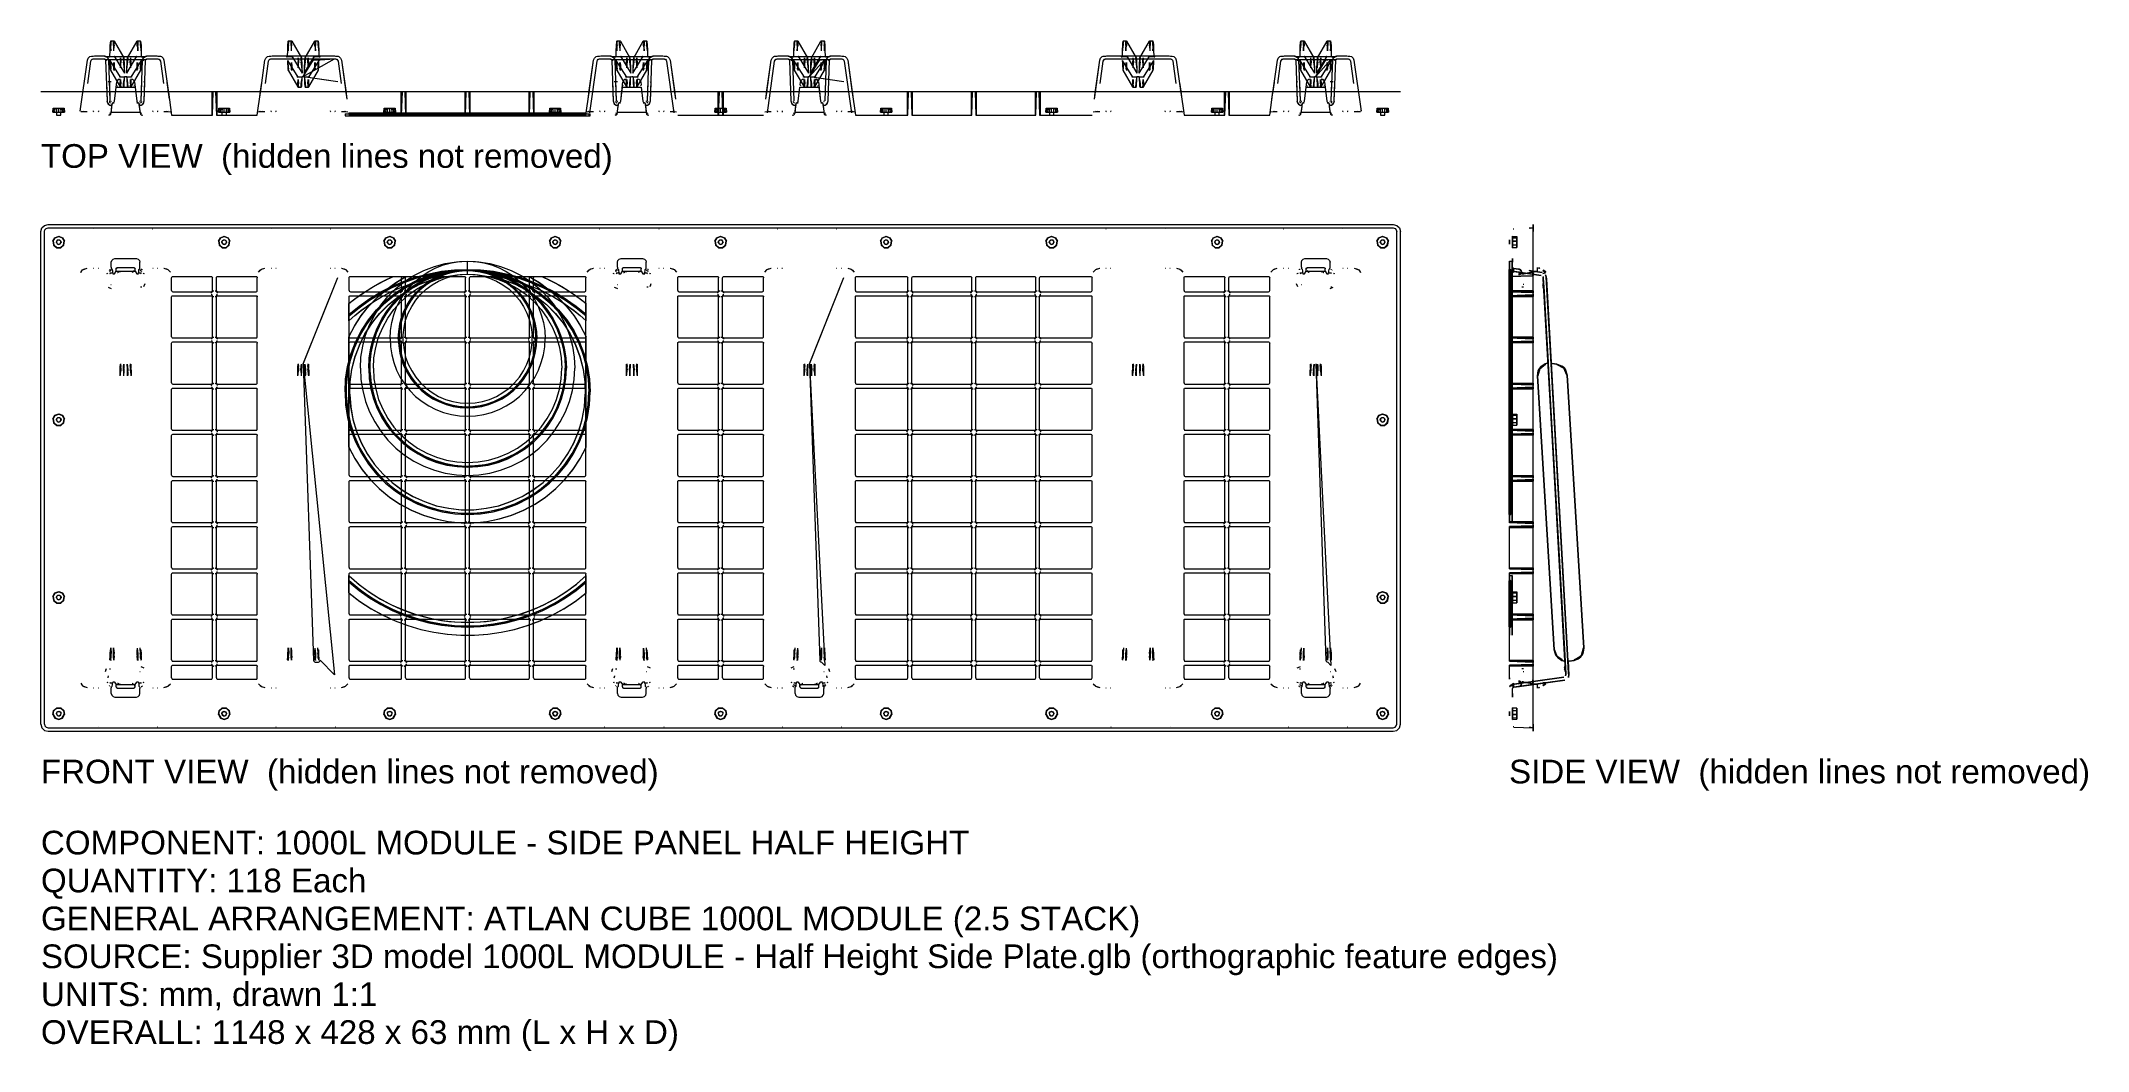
# Model space of a CAD drawing. Header units: millimetres. Extents: x 0 to 1729, y -270 to 583.
import ezdxf

# ---------------------------------------------------------------- set-up
doc = ezdxf.new("R2010")
doc.units = ezdxf.units.MM
doc.layers.add('OUTLINE', color=7, linetype='Continuous')
doc.layers.add('TITLE', color=7, linetype='Continuous')
doc.styles.add('ARIAL', font='arial.ttf')

msp = doc.modelspace()

# ---------------------------------------------------------------- texts
at = {"layer": 'TITLE', "style": 'ARIAL'}
for s, p in [('TOP VIEW  (hidden lines not removed)', (0, 475.8)), ('FRONT VIEW  (hidden lines not removed)', (0, -44)), ('SIDE VIEW  (hidden lines not removed)', (1239.8, -44)), ('COMPONENT: 1000L MODULE - SIDE PANEL HALF HEIGHT', (0, -104)), ('QUANTITY: 118 Each', (0, -136)), ('GENERAL ARRANGEMENT: ATLAN CUBE 1000L MODULE (2.5 STACK)', (0, -168)), ('SOURCE: Supplier 3D model 1000L MODULE - Half Height Side Plate.glb (orthographic feature edges)', (0, -200)), ('UNITS: mm, drawn 1:1', (0, -232)), ('OVERALL: 1148 x 428 x 63 mm (L x H x D)', (0, -264))]:
    msp.add_text(s, height=20, dxfattribs=at).set_placement(p)

# ---------------------------------------------------------------- linework, layer by layer
at = {"layer": 'OUTLINE', "lineweight": 13}
for p, q in [((58.1, 570.1), (58.3, 570.5)), ((58.3, 570.5), (58.4, 574.6)), ((58.4, 574.6), (58.5, 578.8)), ((58.5, 578.8), (58.7, 581.6)), ((58.5, 578.8), (58.6, 580.6)), ((58.5, 577.9), (58.5, 578.8)), ((58.7, 581), (58.9, 582.7)), ((58.7, 581.6), (58.9, 582.7)), ((58.7, 581.6), (58.9, 582.4)), ((58.7, 581), (58.7, 581.6)), ((58.8, 578.1), (59, 579.1)), ((58.8, 578.1), (58.9, 574.7)), ((58.9, 582.7), (59.1, 582.9)), ((58.9, 582.4), (58.9, 582.7)), ((58.9, 581.2), (59.2, 582.1)), ((58.9, 580.8), (58.9, 581.2)), ((58.9, 580.8), (59, 579.1)), ((58.9, 574.7), (59, 579.1)), ((59, 579.1), (59.2, 582.1)), ((59.1, 582.9), (59.2, 582.1)), ((59.1, 582.9), (59.4, 582.9)), ((59.4, 582.9), (61.4, 582.9)), ((61.2, 582.1), (61.4, 582.9)), ((61.2, 582.1), (61.5, 582.5)), ((61.2, 579.1), (61.2, 582.1)), ((61.2, 582.1), (61.4, 580.8)), ((61.2, 579.1), (61.4, 580.3)), ((61.2, 579.1), (61.4, 574.7)), ((61.4, 582.9), (61.5, 582.5)), ((61.4, 582.9), (61.6, 582.9)), ((61.4, 580.3), (61.4, 580.8)), ((61.6, 582.9), (61.8, 582.7)), ((61.6, 574.7), (61.6, 580.1)), ((61.6, 580.1), (61.7, 578.8)), ((61.6, 574.7), (61.7, 578.8)), ((61.7, 582.2), (61.7, 581.6)), ((61.7, 580.6), (61.7, 581.6)), ((61.8, 582.7), (69.9, 568.6)), ((73.1, 568.6), (81.2, 582.7)), ((81.2, 582.7), (81.4, 582.9)), ((81.2, 582.7), (81.3, 581.6)), ((81.2, 582.7), (81.3, 581)), ((81.3, 581.6), (81.3, 581)), ((81.3, 578.8), (81.3, 580.6)), ((81.3, 578.8), (81.4, 577.9)), ((81.4, 582.9), (81.6, 582.9)), ((81.4, 582.9), (81.8, 582.1)), ((81.6, 582.9), (83.6, 582.9)), ((81.6, 581.2), (81.8, 582.1)), ((81.6, 581.2), (81.6, 580.8)), ((81.6, 580.8), (81.8, 579.1)), ((81.7, 578.1), (81.8, 579.1)), ((81.7, 578.1), (81.8, 574.7)), ((81.8, 582.1), (81.8, 579.1)), ((81.8, 574.7), (81.8, 579.1)), ((83.6, 582.9), (83.8, 582.1)), ((83.6, 582.9), (83.9, 582.9)), ((83.6, 582.9), (84, 582.5)), ((83.8, 582.1), (84, 582.5)), ((83.8, 582.1), (84, 579.1)), ((83.8, 582.1), (84.1, 580.8)), ((83.9, 582.9), (84.1, 582.7)), ((84, 579.1), (84.1, 580.3)), ((84, 579.1), (84.4, 574.7)), ((84.1, 582.7), (84.2, 582.2)), ((84.1, 580.8), (84.1, 580.3)), ((84.2, 582.2), (84.3, 581.6)), ((84.3, 581.6), (84.4, 580.6)), ((84.3, 581.6), (84.5, 578.8)), ((84.4, 580.1), (84.5, 578.8)), ((84.4, 580.1), (84.6, 574.7)), ((84.5, 578.8), (84.6, 574.7)), ((84.5, 578.8), (84.6, 574.6)), ((84.6, 574.6), (84.7, 570.5)), ((84.7, 570.5), (84.9, 570.1)), ((208.1, 570.1), (208.3, 570.5)), ((208.3, 570.5), (208.4, 574.6)), ((208.4, 574.6), (208.5, 578.8)), ((208.5, 578.8), (208.7, 581.6)), ((208.5, 578.8), (208.6, 580.6)), ((208.5, 577.9), (208.5, 578.8)), ((208.7, 581), (208.9, 582.7)), ((208.7, 581.6), (208.9, 582.7)), ((208.7, 581.6), (208.9, 582.4)), ((208.7, 581), (208.7, 581.6)), ((208.8, 578.1), (209, 579.1)), ((208.8, 578.1), (208.9, 574.7)), ((208.9, 582.7), (209.1, 582.9)), ((208.9, 582.4), (208.9, 582.7)), ((208.9, 581.2), (209.2, 582.1)), ((208.9, 580.8), (208.9, 581.2)), ((208.9, 580.8), (209, 579.1)), ((208.9, 574.7), (209, 579.1)), ((209, 579.1), (209.2, 582.1)), ((209.1, 582.9), (209.2, 582.1)), ((209.1, 582.9), (209.4, 582.9)), ((209.4, 582.9), (211.4, 582.9)), ((211.2, 582.1), (211.4, 582.9)), ((211.2, 582.1), (211.5, 582.5)), ((211.2, 579.1), (211.2, 582.1)), ((211.2, 582.1), (211.4, 580.8)), ((211.2, 579.1), (211.4, 580.3)), ((211.2, 579.1), (211.4, 574.7)), ((211.4, 582.9), (211.5, 582.5)), ((211.4, 582.9), (211.6, 582.9)), ((211.4, 580.3), (211.4, 580.8)), ((211.6, 582.9), (211.8, 582.7)), ((211.6, 574.7), (211.6, 580.1)), ((211.6, 580.1), (211.7, 578.8)), ((211.6, 574.7), (211.7, 578.8)), ((211.7, 582.2), (211.7, 581.6)), ((211.7, 580.6), (211.7, 581.6)), ((211.8, 582.7), (219.9, 568.6)), ((223.1, 568.6), (231.2, 582.7)), ((231.2, 582.7), (231.4, 582.9)), ((231.2, 582.7), (231.3, 581.6)), ((231.2, 582.7), (231.3, 581)), ((231.3, 581.6), (231.3, 581)), ((231.3, 578.8), (231.3, 580.6)), ((231.3, 578.8), (231.4, 577.9)), ((231.4, 582.9), (231.6, 582.9)), ((231.4, 582.9), (231.8, 582.1)), ((231.6, 582.9), (233.6, 582.9)), ((231.6, 581.2), (231.8, 582.1)), ((231.6, 581.2), (231.6, 580.8)), ((231.6, 580.8), (231.8, 579.1)), ((231.7, 578.1), (231.8, 579.1)), ((231.7, 578.1), (231.8, 574.7)), ((231.8, 582.1), (231.8, 579.1)), ((231.8, 574.7), (231.8, 579.1)), ((233.6, 582.9), (233.8, 582.1)), ((233.6, 582.9), (233.9, 582.9)), ((233.6, 582.9), (234, 582.5)), ((233.8, 582.1), (234, 582.5)), ((233.8, 582.1), (234, 579.1)), ((233.8, 582.1), (234.1, 580.8)), ((233.9, 582.9), (234.1, 582.7)), ((234, 579.1), (234.1, 580.3)), ((234, 579.1), (234.4, 574.7)), ((234.1, 582.7), (234.2, 582.2)), ((234.1, 580.8), (234.1, 580.3)), ((234.2, 582.2), (234.3, 581.6)), ((234.3, 581.6), (234.4, 580.6)), ((234.3, 581.6), (234.5, 578.8)), ((234.4, 580.1), (234.5, 578.8)), ((234.4, 580.1), (234.6, 574.7)), ((234.5, 578.8), (234.6, 574.7)), ((234.5, 578.8), (234.6, 574.6)), ((234.6, 574.6), (234.7, 570.5)), ((234.7, 570.5), (234.9, 570.1)), ((485.6, 570.1), (485.8, 570.5)), ((485.8, 570.5), (485.9, 574.6)), ((485.9, 574.6), (486, 578.8)), ((486, 578.8), (486.2, 581.6)), ((486, 578.8), (486.1, 580.6)), ((486, 577.9), (486, 578.8)), ((486.2, 581), (486.4, 582.7)), ((486.2, 581.6), (486.4, 582.7)), ((486.2, 581.6), (486.4, 582.4)), ((486.2, 581), (486.2, 581.6)), ((486.3, 578.1), (486.5, 579.1)), ((486.3, 578.1), (486.4, 574.7)), ((486.4, 582.7), (486.6, 582.9)), ((486.4, 582.4), (486.4, 582.7)), ((486.4, 581.2), (486.7, 582.1)), ((486.4, 580.8), (486.4, 581.2)), ((486.4, 580.8), (486.5, 579.1)), ((486.4, 574.7), (486.5, 579.1)), ((486.5, 579.1), (486.7, 582.1)), ((486.6, 582.9), (486.7, 582.1)), ((486.6, 582.9), (486.9, 582.9)), ((486.9, 582.9), (488.9, 582.9)), ((488.7, 582.1), (488.9, 582.9)), ((488.7, 582.1), (489, 582.5)), ((488.7, 579.1), (488.7, 582.1)), ((488.7, 582.1), (488.9, 580.8)), ((488.7, 579.1), (488.9, 580.3)), ((488.7, 579.1), (488.9, 574.7)), ((488.9, 582.9), (489, 582.5)), ((488.9, 582.9), (489.1, 582.9)), ((488.9, 580.3), (488.9, 580.8)), ((489.1, 582.9), (489.3, 582.7)), ((489.1, 574.7), (489.1, 580.1)), ((489.1, 580.1), (489.2, 578.8)), ((489.1, 574.7), (489.2, 578.8)), ((489.2, 582.2), (489.2, 581.6)), ((489.2, 580.6), (489.2, 581.6)), ((489.3, 582.7), (497.4, 568.6)), ((500.6, 568.6), (508.7, 582.7)), ((508.7, 582.7), (508.9, 582.9)), ((508.7, 582.7), (508.8, 581.6)), ((508.7, 582.7), (508.8, 581)), ((508.8, 581.6), (508.8, 581)), ((508.8, 578.8), (508.8, 580.6)), ((508.8, 578.8), (508.9, 577.9)), ((508.9, 582.9), (509.1, 582.9)), ((508.9, 582.9), (509.3, 582.1)), ((509.1, 582.9), (511.1, 582.9)), ((509.1, 581.2), (509.3, 582.1)), ((509.1, 581.2), (509.1, 580.8)), ((509.1, 580.8), (509.3, 579.1)), ((509.2, 578.1), (509.3, 579.1)), ((509.2, 578.1), (509.3, 574.7)), ((509.3, 582.1), (509.3, 579.1)), ((509.3, 574.7), (509.3, 579.1)), ((511.1, 582.9), (511.3, 582.1)), ((511.1, 582.9), (511.4, 582.9)), ((511.1, 582.9), (511.5, 582.5)), ((511.3, 582.1), (511.5, 582.5)), ((511.3, 582.1), (511.5, 579.1)), ((511.3, 582.1), (511.6, 580.8)), ((511.4, 582.9), (511.6, 582.7)), ((511.5, 579.1), (511.6, 580.3)), ((511.5, 579.1), (511.9, 574.7)), ((511.6, 582.7), (511.7, 582.2)), ((511.6, 580.8), (511.6, 580.3)), ((511.7, 582.2), (511.8, 581.6)), ((511.8, 581.6), (511.9, 580.6)), ((511.8, 581.6), (512, 578.8)), ((511.9, 580.1), (512, 578.8)), ((511.9, 580.1), (512.1, 574.7)), ((512, 578.8), (512.1, 574.7)), ((512, 578.8), (512.1, 574.6)), ((512.1, 574.6), (512.2, 570.5)), ((512.2, 570.5), (512.4, 570.1)), ((635.6, 570.1), (635.8, 570.5)), ((635.8, 570.5), (635.9, 574.6)), ((635.9, 574.7), (636.1, 580.1)), ((635.9, 574.6), (636, 578.8)), ((635.9, 574.7), (636, 578.8)), ((636, 578.8), (636.2, 581.6)), ((636, 578.8), (636.1, 580.1)), ((636.1, 580.6), (636.2, 581.6)), ((636.1, 574.7), (636.5, 579.1)), ((636.2, 581.6), (636.3, 582.2)), ((636.3, 582.2), (636.4, 582.7)), ((636.4, 582.7), (636.6, 582.9)), ((636.4, 580.8), (636.7, 582.1)), ((636.4, 580.3), (636.4, 580.8)), ((636.4, 580.3), (636.5, 579.1)), ((636.5, 582.5), (636.9, 582.9)), ((636.5, 582.5), (636.7, 582.1)), ((636.5, 579.1), (636.7, 582.1)), ((636.6, 582.9), (636.9, 582.9)), ((636.7, 582.1), (636.9, 582.9)), ((636.9, 582.9), (638.9, 582.9)), ((638.7, 582.1), (639.1, 582.9)), ((638.7, 579.1), (638.7, 582.1)), ((638.7, 582.1), (638.9, 581.2)), ((638.7, 579.1), (638.9, 580.8)), ((638.7, 579.1), (638.7, 574.7)), ((638.7, 579.1), (638.8, 578.1)), ((638.7, 574.7), (638.8, 578.1)), ((638.9, 582.9), (639.1, 582.9)), ((638.9, 580.8), (638.9, 581.2)), ((639.1, 582.9), (639.3, 582.7)), ((639.1, 577.9), (639.2, 578.8)), ((639.2, 581), (639.3, 582.7)), ((639.2, 581.6), (639.3, 582.7)), ((639.2, 581), (639.2, 581.6)), ((639.2, 580.6), (639.2, 578.8)), ((639.3, 582.7), (647.4, 568.6)), ((650.6, 568.6), (658.7, 582.7)), ((658.7, 582.7), (658.9, 582.9)), ((658.8, 581.6), (658.8, 582.2)), ((658.8, 581.6), (658.8, 580.6)), ((658.8, 578.8), (658.9, 580.1)), ((658.8, 578.8), (658.9, 574.7)), ((658.9, 582.9), (659.1, 582.9)), ((658.9, 580.1), (658.9, 574.7)), ((659, 582.5), (659.1, 582.9)), ((659, 582.5), (659.3, 582.1)), ((659.1, 582.9), (659.3, 582.1)), ((659.1, 582.9), (661.1, 582.9)), ((659.1, 580.8), (659.3, 582.1)), ((659.1, 580.8), (659.1, 580.3)), ((659.1, 580.3), (659.3, 579.1)), ((659.1, 574.7), (659.3, 579.1)), ((659.3, 582.1), (659.3, 579.1)), ((661.1, 582.9), (661.4, 582.9)), ((661.3, 582.1), (661.4, 582.9)), ((661.3, 582.1), (661.5, 579.1)), ((661.3, 582.1), (661.6, 581.2)), ((661.4, 582.9), (661.6, 582.7)), ((661.5, 579.1), (661.6, 580.8)), ((661.5, 579.1), (661.6, 574.7)), ((661.5, 579.1), (661.7, 578.1)), ((661.6, 582.7), (661.6, 582.4)), ((661.6, 582.7), (661.8, 581.6)), ((661.6, 582.7), (661.8, 581)), ((661.6, 582.4), (661.8, 581.6)), ((661.6, 581.2), (661.6, 580.8)), ((661.6, 574.7), (661.7, 578.1)), ((661.8, 581.6), (661.8, 581)), ((661.8, 581.6), (662, 578.8)), ((661.9, 580.6), (662, 578.8)), ((662, 578.8), (662, 577.9)), ((662, 578.8), (662.1, 574.6)), ((662.1, 574.6), (662.2, 570.5)), ((662.2, 570.5), (662.4, 570.1)), ((913.1, 570.1), (913.3, 570.5)), ((913.3, 570.5), (913.4, 574.6)), ((913.4, 574.7), (913.6, 580.1)), ((913.4, 574.6), (913.5, 578.8)), ((913.4, 574.7), (913.5, 578.8)), ((913.5, 578.8), (913.7, 581.6)), ((913.5, 578.8), (913.6, 580.1)), ((913.6, 580.6), (913.7, 581.6)), ((913.6, 574.7), (914, 579.1)), ((913.7, 581.6), (913.8, 582.2)), ((913.8, 582.2), (913.9, 582.7)), ((913.9, 582.7), (914.1, 582.9)), ((913.9, 580.8), (914.2, 582.1)), ((913.9, 580.3), (913.9, 580.8)), ((913.9, 580.3), (914, 579.1)), ((914, 582.5), (914.4, 582.9)), ((914, 582.5), (914.2, 582.1)), ((914, 579.1), (914.2, 582.1)), ((914.1, 582.9), (914.4, 582.9)), ((914.2, 582.1), (914.4, 582.9)), ((914.4, 582.9), (916.4, 582.9)), ((916.2, 582.1), (916.6, 582.9)), ((916.2, 579.1), (916.2, 582.1)), ((916.2, 582.1), (916.4, 581.2)), ((916.2, 579.1), (916.4, 580.8)), ((916.2, 579.1), (916.2, 574.7)), ((916.2, 579.1), (916.3, 578.1)), ((916.2, 574.7), (916.3, 578.1)), ((916.4, 582.9), (916.6, 582.9)), ((916.4, 580.8), (916.4, 581.2)), ((916.6, 582.9), (916.8, 582.7)), ((916.6, 577.9), (916.7, 578.8)), ((916.7, 581), (916.8, 582.7)), ((916.7, 581.6), (916.8, 582.7)), ((916.7, 581), (916.7, 581.6)), ((916.7, 580.6), (916.7, 578.8)), ((916.8, 582.7), (924.9, 568.6)), ((928.1, 568.6), (936.2, 582.7)), ((936.2, 582.7), (936.4, 582.9)), ((936.3, 581.6), (936.3, 582.2)), ((936.3, 581.6), (936.3, 580.6)), ((936.3, 578.8), (936.4, 580.1)), ((936.3, 578.8), (936.4, 574.7)), ((936.4, 582.9), (936.6, 582.9)), ((936.4, 580.1), (936.4, 574.7)), ((936.5, 582.5), (936.6, 582.9)), ((936.5, 582.5), (936.8, 582.1)), ((936.6, 582.9), (936.8, 582.1)), ((936.6, 582.9), (938.6, 582.9)), ((936.6, 580.8), (936.8, 582.1)), ((936.6, 580.8), (936.6, 580.3)), ((936.6, 580.3), (936.8, 579.1)), ((936.6, 574.7), (936.8, 579.1)), ((936.8, 582.1), (936.8, 579.1)), ((938.6, 582.9), (938.9, 582.9)), ((938.8, 582.1), (938.9, 582.9)), ((938.8, 582.1), (939, 579.1)), ((938.8, 582.1), (939.1, 581.2)), ((938.9, 582.9), (939.1, 582.7)), ((939, 579.1), (939.1, 580.8)), ((939, 579.1), (939.1, 574.7)), ((939, 579.1), (939.2, 578.1)), ((939.1, 582.7), (939.1, 582.4)), ((939.1, 582.7), (939.3, 581.6)), ((939.1, 582.7), (939.3, 581)), ((939.1, 582.4), (939.3, 581.6)), ((939.1, 581.2), (939.1, 580.8)), ((939.1, 574.7), (939.2, 578.1)), ((939.3, 581.6), (939.3, 581)), ((939.3, 581.6), (939.5, 578.8)), ((939.4, 580.6), (939.5, 578.8)), ((939.5, 578.8), (939.5, 577.9)), ((939.5, 578.8), (939.6, 574.6)), ((939.6, 574.6), (939.7, 570.5)), ((939.7, 570.5), (939.9, 570.1)), ((1063.1, 570.1), (1063.3, 570.5)), ((1063.3, 570.5), (1063.4, 574.6)), ((1063.4, 574.7), (1063.6, 580.1)), ((1063.4, 574.6), (1063.5, 578.8)), ((1063.4, 574.7), (1063.5, 578.8)), ((1063.5, 578.8), (1063.7, 581.6)), ((1063.5, 578.8), (1063.6, 580.1)), ((1063.6, 580.6), (1063.7, 581.6)), ((1063.6, 574.7), (1064, 579.1)), ((1063.7, 581.6), (1063.8, 582.2)), ((1063.8, 582.2), (1063.9, 582.7)), ((1063.9, 582.7), (1064.1, 582.9)), ((1063.9, 580.8), (1064.2, 582.1)), ((1063.9, 580.3), (1063.9, 580.8)), ((1063.9, 580.3), (1064, 579.1)), ((1064, 582.5), (1064.4, 582.9)), ((1064, 582.5), (1064.2, 582.1)), ((1064, 579.1), (1064.2, 582.1)), ((1064.1, 582.9), (1064.4, 582.9)), ((1064.2, 582.1), (1064.4, 582.9)), ((1064.4, 582.9), (1066.4, 582.9)), ((1066.2, 582.1), (1066.6, 582.9)), ((1066.2, 579.1), (1066.2, 582.1)), ((1066.2, 582.1), (1066.4, 581.2)), ((1066.2, 579.1), (1066.4, 580.8)), ((1066.2, 579.1), (1066.2, 574.7)), ((1066.2, 579.1), (1066.3, 578.1)), ((1066.2, 574.7), (1066.3, 578.1)), ((1066.4, 582.9), (1066.6, 582.9)), ((1066.4, 580.8), (1066.4, 581.2)), ((1066.6, 582.9), (1066.8, 582.7)), ((1066.6, 577.9), (1066.7, 578.8)), ((1066.7, 581), (1066.8, 582.7)), ((1066.7, 581.6), (1066.8, 582.7)), ((1066.7, 581), (1066.7, 581.6)), ((1066.7, 580.6), (1066.7, 578.8)), ((1066.8, 582.7), (1074.9, 568.6)), ((1078.1, 568.6), (1086.2, 582.7)), ((1086.2, 582.7), (1086.4, 582.9)), ((1086.3, 581.6), (1086.3, 582.2)), ((1086.3, 581.6), (1086.3, 580.6)), ((1086.3, 578.8), (1086.4, 580.1)), ((1086.3, 578.8), (1086.4, 574.7)), ((1086.4, 582.9), (1086.6, 582.9)), ((1086.4, 580.1), (1086.4, 574.7)), ((1086.5, 582.5), (1086.6, 582.9)), ((1086.5, 582.5), (1086.8, 582.1)), ((1086.6, 582.9), (1086.8, 582.1)), ((1086.6, 582.9), (1088.6, 582.9)), ((1086.6, 580.8), (1086.8, 582.1)), ((1086.6, 580.8), (1086.6, 580.3)), ((1086.6, 580.3), (1086.8, 579.1)), ((1086.6, 574.7), (1086.8, 579.1)), ((1086.8, 582.1), (1086.8, 579.1)), ((1088.6, 582.9), (1088.9, 582.9)), ((1088.8, 582.1), (1088.9, 582.9)), ((1088.8, 582.1), (1089, 579.1)), ((1088.8, 582.1), (1089.1, 581.2)), ((1088.9, 582.9), (1089.1, 582.7)), ((1089, 579.1), (1089.1, 580.8)), ((1089, 579.1), (1089.1, 574.7)), ((1089, 579.1), (1089.2, 578.1)), ((1089.1, 582.7), (1089.1, 582.4)), ((1089.1, 582.7), (1089.3, 581.6)), ((1089.1, 582.7), (1089.3, 581)), ((1089.1, 582.4), (1089.3, 581.6)), ((1089.1, 581.2), (1089.1, 580.8)), ((1089.1, 574.7), (1089.2, 578.1)), ((1089.3, 581.6), (1089.3, 581)), ((1089.3, 581.6), (1089.5, 578.8)), ((1089.4, 580.6), (1089.5, 578.8)), ((1089.5, 578.8), (1089.5, 577.9)), ((1089.5, 578.8), (1089.6, 574.6)), ((1089.6, 574.6), (1089.7, 570.5)), ((1089.7, 570.5), (1089.9, 570.1)), ((33.2, 523.7), (39.2, 566.7)), ((39.2, 566.7), (39.9, 568.5)), ((39.5, 547), (42.1, 566)), ((39.9, 568.5), (41.3, 569.7)), ((41.3, 569.7), (42.6, 570)), ((42.1, 566), (42.5, 566.8)), ((42.5, 566.8), (43.2, 567.5)), ((42.6, 570), (43.4, 570.2)), ((43.2, 567.5), (43.6, 567.6)), ((43.4, 570.2), (44.2, 570.2)), ((43.6, 567.6), (44.2, 567.7)), ((44.2, 570.2), (45.2, 570.3)), ((44.2, 567.7), (44.6, 567.7)), ((44.6, 567.7), (45.1, 567.7)), ((45.1, 567.7), (53.6, 567.7)), ((45.2, 570.3), (53.6, 570.3)), ((53.6, 570.3), (55.3, 569.8)), ((53.6, 570.1), (55.2, 569.8)), ((53.6, 570.1), (55.3, 569.6)), ((53.6, 567.7), (54.1, 567.6)), ((53.6, 567.6), (54.1, 567.4)), ((53.6, 567.6), (54.3, 567.4)), ((54.1, 567.6), (54.5, 567.3)), ((54.1, 567.4), (54.5, 567.1)), ((54.3, 569.9), (55.2, 569.8)), ((54.3, 569.9), (56.1, 569.8)), ((54.3, 567.4), (56.1, 567.3)), ((54.5, 567.3), (54.5, 567)), ((54.5, 567.1), (54.6, 566.6)), ((54.5, 567.1), (55.5, 566.8)), ((54.5, 567), (54.6, 566.8)), ((54.6, 566.8), (54.6, 566.7)), ((54.6, 566.8), (54.6, 566.6)), ((54.6, 566.8), (55.8, 532.2)), ((54.6, 566.7), (54.6, 565.9)), ((55.2, 566.5), (55.5, 566.8)), ((55.3, 569.8), (56.6, 568.6)), ((55.3, 569.6), (56.6, 568.4)), ((56.1, 569.8), (58.6, 569.8)), ((56.1, 567.3), (58.6, 567.3)), ((56.6, 568.6), (56.8, 567.8)), ((56.6, 568.4), (57.1, 566.7)), ((56.8, 567.8), (57.1, 566.9)), ((57.1, 566.9), (58.3, 532.3)), ((57.1, 566.8), (57.1, 566.7)), ((57.1, 566.8), (57.1, 566.5)), ((57.1, 566.7), (57.1, 566.5)), ((57.1, 566.7), (58.3, 532.3)), ((57.3, 569.6), (57.7, 569.7)), ((57.3, 569.6), (57.8, 569.7)), ((57.5, 569.6), (57.7, 569.7)), ((57.5, 569.6), (58, 569.6)), ((57.8, 569.7), (58.1, 570.1)), ((58, 569.6), (58.8, 569.7)), ((58.1, 566.5), (58.2, 566.1)), ((58.1, 566.5), (66.9, 552.3)), ((58.2, 566.1), (58.3, 564.7)), ((58.3, 564.7), (58.4, 561.6)), ((58.3, 564.6), (58.4, 561.6)), ((58.3, 564.6), (58.5, 560.5)), ((58.4, 561.6), (58.5, 560.5)), ((58.4, 561.6), (58.5, 559.4)), ((58.5, 564.6), (58.9, 561.3)), ((58.5, 560.2), (58.5, 559.4)), ((58.5, 560.2), (58.7, 558.2)), ((58.5, 559.4), (58.7, 558.5)), ((58.5, 559.4), (58.7, 558.2)), ((58.6, 569.8), (84.4, 569.8)), ((58.6, 567.3), (84.4, 567.3)), ((58.7, 558.5), (58.7, 558.2)), ((58.7, 558.2), (66.9, 544.1)), ((58.8, 569.7), (61.2, 569.7)), ((58.8, 560.3), (58.9, 561.3)), ((58.8, 560.3), (58.8, 560)), ((58.8, 560), (59, 559)), ((58.9, 561.3), (59, 559)), ((58.9, 558.1), (59, 559)), ((61.2, 569.7), (62, 569.6)), ((61.3, 561.3), (61.5, 564.6)), ((61.3, 561.3), (61.4, 559)), ((61.3, 561.3), (61.5, 560)), ((61.4, 559), (61.5, 559.7)), ((61.4, 559), (61.7, 558.1)), ((61.5, 560), (61.5, 559.7)), ((61.7, 564.6), (61.8, 560.2)), ((61.7, 564.6), (61.8, 561.6)), ((61.8, 560.2), (61.8, 561.6)), ((61.8, 559.9), (61.9, 559.4)), ((61.8, 559.9), (61.9, 558.2)), ((61.9, 570.1), (62.2, 569.7)), ((61.9, 570.1), (70.6, 555.8)), ((61.9, 559.4), (61.9, 558.2)), ((62, 569.6), (62.5, 569.6)), ((62.2, 569.7), (62.7, 569.6)), ((62.5, 569.6), (62.7, 569.6)), ((67, 568.6), (67, 567.1)), ((67, 568.6), (67.1, 566)), ((67, 567.1), (67.1, 566)), ((67.1, 564.2), (67.1, 565.5)), ((67.1, 565.5), (67.2, 560.2)), ((67.1, 564.2), (67.2, 560.2)), ((67.2, 568.8), (67.4, 566.2)), ((67.2, 568.8), (67.5, 567.5)), ((67.3, 560.2), (67.6, 564.5)), ((67.4, 566.2), (67.5, 567.5)), ((67.4, 566.2), (67.4, 565.7)), ((67.4, 565.7), (67.6, 564.5)), ((67.5, 567.5), (67.6, 564.5)), ((69.6, 567.5), (69.7, 568.8)), ((69.6, 567.5), (69.8, 564.5)), ((69.6, 567.5), (69.8, 566.6)), ((69.8, 566.6), (69.9, 566.2)), ((69.8, 564.5), (69.9, 566.2)), ((69.8, 564.5), (70.1, 560.2)), ((69.9, 568.6), (69.9, 568.3)), ((69.9, 568.6), (70.1, 567.1)), ((69.9, 568.6), (70.1, 566.4)), ((69.9, 568.3), (70.1, 567.1)), ((69.9, 566.2), (70.1, 560.2)), ((70.1, 567.1), (70.1, 566.4)), ((70.1, 567.1), (70.2, 564.2)), ((70.1, 566), (70.2, 564.2)), ((70.1, 566), (70.3, 560.2)), ((70.2, 564.2), (70.3, 560.2)), ((70.2, 564.2), (70.4, 560.2)), ((70.4, 560.2), (70.5, 556.3)), ((70.5, 556.3), (70.6, 555.8)), ((72.4, 555.8), (81.1, 570.1)), ((72.4, 555.8), (72.5, 556.3)), ((72.5, 556.3), (72.6, 560.2)), ((72.6, 560.2), (72.8, 564.2)), ((72.7, 560.2), (72.8, 565.5)), ((72.7, 560.2), (72.8, 564.2)), ((72.8, 564.2), (72.9, 567.1)), ((72.8, 564.2), (72.8, 565.5)), ((72.9, 566), (73.1, 568.6)), ((72.9, 567.1), (73.1, 568.6)), ((72.9, 567.1), (73.1, 568.3)), ((72.9, 566), (72.9, 567.1)), ((72.9, 560.2), (73.2, 564.5)), ((73.1, 566.2), (73.3, 568.8)), ((73.1, 568.3), (73.1, 568.6)), ((73.1, 566.2), (73.4, 567.5)), ((73.1, 565.7), (73.1, 566.2)), ((73.1, 565.7), (73.2, 564.5)), ((73.2, 564.5), (73.4, 567.5)), ((73.3, 568.8), (73.4, 567.5)), ((75.4, 564.5), (75.5, 567.5)), ((75.4, 564.5), (75.6, 566.2)), ((75.4, 564.5), (75.7, 560.2)), ((75.5, 567.5), (75.8, 568.8)), ((75.5, 567.5), (75.6, 566.6)), ((75.6, 566.2), (75.6, 566.6)), ((75.6, 566.2), (75.7, 560.2)), ((75.8, 560.2), (75.9, 566)), ((75.8, 560.2), (75.9, 564.2)), ((75.9, 566.4), (76, 568.6)), ((75.9, 566.4), (76, 567.1)), ((75.9, 566), (75.9, 564.2)), ((76, 567.1), (76, 568.6)), ((76.1, 552.3), (84.9, 566.5)), ((76.1, 544.1), (84.3, 558.2)), ((80.3, 569.6), (80.8, 569.7)), ((80.3, 569.6), (80.8, 569.7)), ((80.5, 569.6), (80.8, 569.7)), ((80.5, 569.6), (81, 569.6)), ((80.8, 569.7), (81.1, 570.1)), ((81, 569.6), (81.8, 569.7)), ((81.1, 558.2), (81.2, 560.2)), ((81.1, 559.4), (81.2, 560.2)), ((81.1, 558.2), (81.1, 559.4)), ((81.2, 561.6), (81.3, 564.6)), ((81.2, 560.5), (81.3, 564.6)), ((81.2, 561.6), (81.2, 560.5)), ((81.3, 558.1), (81.6, 559)), ((81.5, 564.6), (81.7, 561.3)), ((81.5, 560.3), (81.7, 561.3)), ((81.5, 560), (81.5, 560.3)), ((81.5, 560), (81.6, 559)), ((81.6, 559), (81.7, 561.3)), ((81.8, 569.7), (84.2, 569.7)), ((84, 559), (84.1, 561.3)), ((84, 559), (84.2, 559.7)), ((84, 559), (84.1, 558.1)), ((84.1, 561.3), (84.5, 564.6)), ((84.1, 561.3), (84.2, 560)), ((84.2, 569.7), (85, 569.6)), ((84.2, 559.7), (84.2, 560)), ((84.3, 558.2), (84.5, 559.9)), ((84.3, 558.2), (84.5, 559.4)), ((84.3, 558.5), (84.5, 559.4)), ((84.3, 558.2), (84.3, 558.5)), ((84.4, 569.8), (86.9, 569.8)), ((84.4, 567.3), (86.9, 567.3)), ((84.4, 566.8), (87, 566.8)), ((84.5, 560.2), (84.7, 564.6)), ((84.5, 559.4), (84.6, 561.6)), ((84.5, 560.2), (84.6, 561.6)), ((84.5, 559.4), (84.5, 559.9)), ((84.6, 561.6), (84.7, 564.7)), ((84.6, 561.6), (84.7, 564.6)), ((84.7, 532.3), (85.9, 566.9)), ((84.7, 532.3), (85.9, 566.7)), ((84.7, 564.7), (84.8, 566.1)), ((84.8, 566.1), (84.9, 566.5)), ((84.9, 570.1), (85.2, 569.7)), ((85, 569.9), (85.2, 569.7)), ((85, 569.9), (85.3, 569.7)), ((85, 569.6), (85.5, 569.6)), ((85.2, 569.7), (85.3, 569.7)), ((85.2, 569.7), (85.7, 569.6)), ((85.3, 569.7), (85.5, 569.6)), ((85.3, 569.7), (85.7, 569.6)), ((85.9, 566.7), (86.4, 568.4)), ((85.9, 566.9), (86.2, 568.1)), ((85.9, 566.5), (85.9, 566.8)), ((85.9, 566.7), (85.9, 566.8)), ((85.9, 566.5), (85.9, 566.7)), ((86.2, 568.1), (86.4, 568.6)), ((86.4, 568.4), (87.7, 569.6)), ((86.4, 568.6), (86.9, 569.1)), ((86.4, 566.4), (87, 566.8)), ((86.9, 569.8), (88.7, 569.9)), ((86.9, 569.1), (87.7, 569.8)), ((86.9, 567.3), (88.7, 567.4)), ((87.2, 532.2), (88.4, 566.8)), ((87.3, 569.7), (89.4, 570.1)), ((87.3, 569.7), (88.7, 569.9)), ((87.7, 569.8), (89.4, 570.3)), ((87.7, 569.6), (89.4, 570.1)), ((88.4, 566.8), (88.5, 567.3)), ((88.4, 566.6), (88.5, 567.1)), ((88.4, 566.6), (88.4, 566.8)), ((88.4, 566.7), (88.4, 566.8)), ((88.4, 565.9), (88.4, 566.7)), ((88.5, 567.3), (88.9, 567.6)), ((88.5, 567.1), (88.9, 567.4)), ((88.7, 567.4), (89.4, 567.6)), ((88.9, 567.6), (89.4, 567.7)), ((88.9, 567.4), (89.4, 567.6)), ((89.4, 570.3), (97.8, 570.3)), ((89.4, 567.7), (97.9, 567.7)), ((97.8, 570.3), (98.8, 570.2)), ((97.9, 567.7), (98.4, 567.7)), ((98.4, 567.7), (98.8, 567.7)), ((98.8, 570.2), (99.6, 570.2)), ((98.8, 567.7), (99.2, 567.6)), ((99.2, 567.6), (99.8, 567.5)), ((99.6, 570.2), (100.9, 570)), ((99.8, 567.5), (100.5, 566.8)), ((100.5, 566.8), (100.9, 566)), ((100.9, 570), (101.7, 569.7)), ((100.9, 566), (103.5, 547)), ((101.7, 569.7), (103.1, 568.5)), ((103.1, 568.5), (103.8, 566.7)), ((103.8, 566.7), (107.4, 541)), ((185.6, 541), (189.2, 566.7)), ((189.2, 566.7), (189.9, 568.5)), ((189.5, 547), (192.1, 566)), ((189.9, 568.5), (191.3, 569.7)), ((191.3, 569.7), (192.6, 570)), ((192.1, 566), (192.5, 566.8)), ((192.5, 566.8), (193.2, 567.5)), ((192.6, 570), (193.4, 570.2)), ((193.2, 567.5), (193.6, 567.6)), ((193.4, 570.2), (194.2, 570.2)), ((193.6, 567.6), (194.2, 567.7)), ((194.2, 570.2), (195.2, 570.3)), ((194.2, 567.7), (194.6, 567.7)), ((194.6, 567.7), (195.1, 567.7)), ((195.1, 567.7), (247.9, 567.7)), ((195.2, 570.3), (247.8, 570.3)), ((207.3, 569.6), (207.7, 569.7)), ((207.3, 569.6), (207.8, 569.7)), ((207.5, 569.6), (207.7, 569.7)), ((207.5, 569.6), (208, 569.6)), ((207.8, 569.7), (208.1, 570.1)), ((208, 569.6), (208.8, 569.7)), ((208.1, 566.5), (208.2, 566.1)), ((208.1, 566.5), (216.9, 552.3)), ((208.2, 566.1), (208.3, 564.7)), ((208.3, 564.7), (208.4, 561.6)), ((208.3, 564.6), (208.4, 561.6)), ((208.3, 564.6), (208.5, 560.5)), ((208.4, 561.6), (208.5, 560.5)), ((208.4, 561.6), (208.5, 559.4)), ((208.5, 564.6), (208.9, 561.3)), ((208.5, 560.2), (208.5, 559.4)), ((208.5, 560.2), (208.7, 558.2)), ((208.5, 559.4), (208.7, 558.5)), ((208.5, 559.4), (208.7, 558.2)), ((208.7, 558.5), (208.7, 558.2)), ((208.7, 558.2), (216.9, 544.1)), ((208.8, 569.7), (211.2, 569.7)), ((208.8, 560.3), (208.9, 561.3)), ((208.8, 560.3), (208.8, 560)), ((208.8, 560), (209, 559)), ((208.9, 561.3), (209, 559)), ((208.9, 558.1), (209, 559)), ((211.2, 569.7), (212, 569.6)), ((211.3, 561.3), (211.5, 564.6)), ((211.3, 561.3), (211.4, 559)), ((211.3, 561.3), (211.5, 560)), ((211.4, 559), (211.5, 559.7)), ((211.4, 559), (211.7, 558.1)), ((211.5, 560), (211.5, 559.7)), ((211.7, 564.6), (211.8, 560.2)), ((211.7, 564.6), (211.8, 561.6)), ((211.8, 560.2), (211.8, 561.6)), ((211.8, 559.9), (211.9, 559.4)), ((211.8, 559.9), (211.9, 558.2)), ((211.9, 570.1), (212.2, 569.7)), ((211.9, 570.1), (220.6, 555.8)), ((211.9, 559.4), (211.9, 558.2)), ((212, 569.6), (212.5, 569.6)), ((212.2, 569.7), (212.7, 569.6)), ((212.5, 569.6), (212.7, 569.6)), ((217, 568.6), (217, 567.1)), ((217, 568.6), (217.1, 566)), ((217, 567.1), (217.1, 566)), ((217.1, 564.2), (217.1, 565.5)), ((217.1, 565.5), (217.2, 560.2)), ((217.1, 564.2), (217.2, 560.2)), ((217.2, 568.8), (217.4, 566.2)), ((217.2, 568.8), (217.5, 567.5)), ((217.3, 560.2), (217.6, 564.5)), ((217.4, 566.2), (217.5, 567.5)), ((217.4, 566.2), (217.4, 565.7)), ((217.4, 565.7), (217.6, 564.5)), ((217.5, 567.5), (217.6, 564.5)), ((219.6, 567.5), (219.7, 568.8)), ((219.6, 567.5), (219.8, 564.5)), ((219.6, 567.5), (219.8, 566.6)), ((219.8, 566.6), (219.9, 566.2)), ((219.8, 564.5), (219.9, 566.2)), ((219.8, 564.5), (220.1, 560.2)), ((219.9, 568.6), (219.9, 568.3)), ((219.9, 568.6), (220.1, 567.1)), ((219.9, 568.6), (220.1, 566.4)), ((219.9, 568.3), (220.1, 567.1)), ((219.9, 566.2), (220.1, 560.2)), ((220.1, 567.1), (220.1, 566.4)), ((220.1, 567.1), (220.2, 564.2)), ((220.1, 566), (220.2, 564.2)), ((220.1, 566), (220.3, 560.2)), ((220.2, 564.2), (220.3, 560.2)), ((220.2, 564.2), (220.4, 560.2)), ((220.4, 560.2), (220.5, 556.3)), ((220.5, 556.3), (220.6, 555.8)), ((221.5, 552.8), (247.9, 567.7)), ((221.5, 552.8), (230.2, 567)), ((222.4, 555.8), (231.1, 570.1)), ((222.4, 555.8), (222.5, 556.3)), ((222.5, 556.3), (222.6, 560.2)), ((222.6, 560.2), (222.8, 564.2)), ((222.7, 560.2), (222.8, 565.5)), ((222.7, 560.2), (222.8, 564.2)), ((222.8, 564.2), (222.9, 567.1)), ((222.8, 564.2), (222.8, 565.5)), ((222.9, 566), (223.1, 568.6)), ((222.9, 567.1), (223.1, 568.6)), ((222.9, 567.1), (223.1, 568.3)), ((222.9, 566), (222.9, 567.1)), ((222.9, 560.2), (223.2, 564.5)), ((223.1, 566.2), (223.3, 568.8)), ((223.1, 568.3), (223.1, 568.6)), ((223.1, 566.2), (223.4, 567.5)), ((223.1, 565.7), (223.1, 566.2)), ((223.1, 565.7), (223.2, 564.5)), ((223.2, 564.5), (223.4, 567.5)), ((223.3, 568.8), (223.4, 567.5)), ((225.4, 564.5), (225.5, 567.5)), ((225.4, 564.5), (225.6, 566.2)), ((225.4, 564.5), (225.7, 560.2)), ((225.5, 567.5), (225.8, 568.8)), ((225.5, 567.5), (225.6, 566.6)), ((225.6, 566.2), (225.6, 566.6)), ((225.6, 566.2), (225.7, 560.2)), ((225.8, 560.2), (225.9, 566)), ((225.8, 560.2), (225.9, 564.2)), ((225.9, 566.4), (226, 568.6)), ((225.9, 566.4), (226, 567.1)), ((225.9, 566), (225.9, 564.2)), ((226, 567.1), (226, 568.6)), ((226.1, 552.3), (234.9, 566.5)), ((226.1, 544.1), (234.3, 558.2)), ((230.2, 567), (230.4, 567.1)), ((230.3, 569.6), (230.8, 569.7)), ((230.3, 569.6), (230.8, 569.7)), ((230.4, 567.1), (231, 567.1)), ((230.5, 569.6), (230.8, 569.7)), ((230.5, 569.6), (231, 569.6)), ((230.8, 569.7), (231.1, 570.1)), ((231, 569.6), (231.8, 569.7)), ((231, 567.1), (231.7, 567.1)), ((231.1, 558.2), (231.2, 560.2)), ((231.1, 559.4), (231.2, 560.2)), ((231.1, 558.2), (231.1, 559.4)), ((231.2, 561.6), (231.3, 564.6)), ((231.2, 560.5), (231.3, 564.6)), ((231.2, 561.6), (231.2, 560.5)), ((231.3, 558.1), (231.6, 559)), ((231.5, 564.6), (231.7, 561.3)), ((231.5, 560.3), (231.7, 561.3)), ((231.5, 560), (231.5, 560.3)), ((231.5, 560), (231.6, 559)), ((231.6, 559), (231.7, 561.3)), ((231.7, 567.1), (234.3, 567.1)), ((231.8, 569.7), (234.2, 569.7)), ((234, 559), (234.1, 561.3)), ((234, 559), (234.2, 559.7)), ((234, 559), (234.1, 558.1)), ((234.1, 561.3), (234.5, 564.6)), ((234.1, 561.3), (234.2, 560)), ((234.2, 569.7), (235, 569.6)), ((234.2, 559.7), (234.2, 560)), ((234.3, 567.1), (235, 567.1)), ((234.3, 558.2), (234.5, 559.9)), ((234.3, 558.2), (234.5, 559.4)), ((234.3, 558.5), (234.5, 559.4)), ((234.3, 558.2), (234.3, 558.5)), ((234.5, 560.2), (234.7, 564.6)), ((234.5, 559.4), (234.6, 561.6)), ((234.5, 560.2), (234.6, 561.6)), ((234.5, 559.4), (234.5, 559.9)), ((234.6, 561.6), (234.7, 564.7)), ((234.6, 561.6), (234.7, 564.6)), ((234.7, 564.7), (234.8, 566.1)), ((234.8, 566.1), (234.9, 566.5)), ((234.9, 570.1), (235.2, 569.7)), ((235, 569.9), (235.2, 569.7)), ((235, 569.9), (235.3, 569.7)), ((235, 569.6), (235.5, 569.6)), ((235, 567.1), (235.6, 567.1)), ((235.2, 569.7), (235.3, 569.7)), ((235.2, 569.7), (235.7, 569.6)), ((235.3, 569.7), (235.5, 569.6)), ((235.3, 569.7), (235.7, 569.6)), ((235.6, 567.1), (235.8, 567)), ((235.8, 567), (247.9, 567.7)), ((247.8, 570.3), (248.8, 570.2)), ((247.9, 567.7), (248.4, 567.7)), ((248.4, 567.7), (248.8, 567.7)), ((248.8, 570.2), (249.6, 570.2)), ((248.8, 567.7), (249.2, 567.6)), ((249.2, 567.6), (249.8, 567.5)), ((249.6, 570.2), (250.9, 570)), ((249.8, 567.5), (250.5, 566.8)), ((250.5, 566.8), (250.9, 566)), ((250.9, 570), (251.7, 569.7)), ((250.9, 566), (253.5, 547)), ((251.7, 569.7), (253.1, 568.5)), ((253.1, 568.5), (253.8, 566.7)), ((253.8, 566.7), (257.4, 541)), ((253.8, 566.7), (258.4, 533.8)), ((462.1, 533.8), (466.7, 566.7)), ((463.1, 541), (466.7, 566.7)), ((463.5, 522.1), (469.6, 566)), ((464.1, 547.8), (466.7, 566.7)), ((466.7, 566.7), (467.4, 568.5)), ((467.4, 568.5), (468.8, 569.7)), ((468.8, 569.7), (470.1, 570)), ((469.6, 566), (470, 566.8)), ((470, 566.8), (470.7, 567.5)), ((470.1, 570), (470.9, 570.2)), ((470.7, 567.5), (471.1, 567.6)), ((470.9, 570.2), (471.7, 570.2)), ((471.1, 567.6), (471.7, 567.7)), ((471.7, 570.2), (472.7, 570.3)), ((471.7, 567.7), (472.1, 567.7)), ((472.1, 567.7), (472.6, 567.7)), ((472.6, 567.7), (481.1, 567.7)), ((472.7, 570.3), (481.1, 570.3)), ((481.1, 570.3), (482.8, 569.8)), ((481.1, 570.1), (482.7, 569.8)), ((481.1, 570.1), (482.8, 569.6)), ((481.1, 567.7), (481.6, 567.6)), ((481.1, 567.6), (481.6, 567.4)), ((481.1, 567.6), (481.8, 567.4)), ((481.6, 567.6), (482, 567.3)), ((481.6, 567.4), (482, 567.1)), ((481.8, 569.9), (482.7, 569.8)), ((481.8, 569.9), (483.6, 569.8)), ((481.8, 567.4), (483.6, 567.3)), ((482, 567.3), (482, 567)), ((482, 567.1), (482.1, 566.6)), ((482, 567.1), (483, 566.8)), ((482, 567), (482.1, 566.8)), ((482.1, 566.8), (482.1, 566.7)), ((482.1, 566.8), (482.1, 566.6)), ((482.1, 566.8), (483.3, 532.2)), ((482.1, 566.7), (482.1, 565.9)), ((482.7, 566.5), (483, 566.8)), ((482.8, 569.8), (484.1, 568.6)), ((482.8, 569.6), (484.1, 568.4)), ((483.6, 569.8), (486.1, 569.8)), ((483.6, 567.3), (486.1, 567.3)), ((484.1, 568.6), (484.3, 567.8)), ((484.1, 568.4), (484.6, 566.7)), ((484.3, 567.8), (484.6, 566.9)), ((484.6, 566.9), (484.6, 566.8)), ((484.6, 566.9), (484.6, 566.5)), ((484.6, 566.9), (485.8, 532.3)), ((484.6, 566.8), (484.6, 566.5)), ((484.6, 566.7), (485.8, 532.3)), ((484.8, 569.6), (485.2, 569.7)), ((484.8, 569.6), (485.3, 569.7)), ((485, 569.6), (485.2, 569.7)), ((485, 569.6), (485.5, 569.6)), ((485.3, 569.7), (485.6, 570.1)), ((485.5, 569.6), (486.3, 569.7)), ((485.6, 566.5), (485.7, 566.1)), ((485.6, 566.5), (494.4, 552.3)), ((485.7, 566.1), (485.8, 564.7)), ((485.8, 564.7), (485.9, 561.6)), ((485.8, 564.6), (485.9, 561.6)), ((485.8, 564.6), (486, 560.5)), ((485.9, 561.6), (486, 560.5)), ((485.9, 561.6), (486, 559.4)), ((486, 564.6), (486.4, 561.3)), ((486, 560.2), (486, 559.4)), ((486, 560.2), (486.2, 558.2)), ((486, 559.4), (486.2, 558.5)), ((486, 559.4), (486.2, 558.2)), ((486.1, 569.8), (511.9, 569.8)), ((486.1, 567.3), (511.9, 567.3)), ((486.2, 558.5), (486.2, 558.2)), ((486.2, 558.2), (494.4, 544.1)), ((486.3, 569.7), (488.7, 569.7)), ((486.3, 560.3), (486.4, 561.3)), ((486.3, 560.3), (486.3, 560)), ((486.3, 560), (486.5, 559)), ((486.4, 561.3), (486.5, 559)), ((486.4, 558.1), (486.5, 559)), ((488.7, 569.7), (489.5, 569.6)), ((488.8, 561.3), (489, 564.6)), ((488.8, 561.3), (488.9, 559)), ((488.8, 561.3), (489, 560)), ((488.9, 559), (489, 559.7)), ((488.9, 559), (489.2, 558.1)), ((489, 560), (489, 559.7)), ((489.2, 564.6), (489.3, 560.2)), ((489.2, 564.6), (489.3, 561.6)), ((489.3, 560.2), (489.3, 561.6)), ((489.3, 559.9), (489.4, 559.4)), ((489.3, 559.9), (489.4, 558.2)), ((489.4, 570.1), (489.7, 569.7)), ((489.4, 570.1), (498.1, 555.8)), ((489.4, 559.4), (489.4, 558.2)), ((489.5, 569.6), (490, 569.6)), ((489.7, 569.7), (490.2, 569.6)), ((490, 569.6), (490.2, 569.6)), ((494.5, 568.6), (494.5, 567.1)), ((494.5, 568.6), (494.6, 566)), ((494.5, 567.1), (494.6, 566)), ((494.6, 564.2), (494.6, 565.5)), ((494.6, 565.5), (494.7, 560.2)), ((494.6, 564.2), (494.7, 560.2)), ((494.7, 568.8), (494.9, 566.2)), ((494.7, 568.8), (495, 567.5)), ((494.8, 560.2), (495.1, 564.5)), ((494.9, 566.2), (495, 567.5)), ((494.9, 566.2), (494.9, 565.7)), ((494.9, 565.7), (495.1, 564.5)), ((495, 567.5), (495.1, 564.5)), ((497.1, 567.5), (497.2, 568.8)), ((497.1, 567.5), (497.3, 564.5)), ((497.1, 567.5), (497.3, 566.6)), ((497.3, 566.6), (497.4, 566.2)), ((497.3, 564.5), (497.4, 566.2)), ((497.3, 564.5), (497.6, 560.2)), ((497.4, 568.6), (497.4, 568.3)), ((497.4, 568.6), (497.6, 567.1)), ((497.4, 568.6), (497.6, 566.4)), ((497.4, 568.3), (497.6, 567.1)), ((497.4, 566.2), (497.6, 560.2)), ((497.6, 567.1), (497.6, 566.4)), ((497.6, 567.1), (497.7, 564.2)), ((497.6, 566), (497.7, 564.2)), ((497.6, 566), (497.8, 560.2)), ((497.7, 564.2), (497.8, 560.2)), ((497.7, 564.2), (497.9, 560.2)), ((497.9, 560.2), (498, 556.3)), ((498, 556.3), (498.1, 555.8)), ((499.9, 555.8), (508.6, 570.1)), ((499.9, 555.8), (500, 556.3)), ((500, 556.3), (500.1, 560.2)), ((500.1, 560.2), (500.3, 564.2)), ((500.2, 560.2), (500.3, 565.5)), ((500.2, 560.2), (500.3, 564.2)), ((500.3, 564.2), (500.4, 567.1)), ((500.3, 564.2), (500.3, 565.5)), ((500.4, 566), (500.6, 568.6)), ((500.4, 567.1), (500.6, 568.6)), ((500.4, 567.1), (500.6, 568.3)), ((500.4, 566), (500.4, 567.1)), ((500.4, 560.2), (500.7, 564.5)), ((500.6, 566.2), (500.8, 568.8)), ((500.6, 568.3), (500.6, 568.6)), ((500.6, 566.2), (500.9, 567.5)), ((500.6, 565.7), (500.6, 566.2)), ((500.6, 565.7), (500.7, 564.5)), ((500.7, 564.5), (500.9, 567.5)), ((500.8, 568.8), (500.9, 567.5)), ((502.9, 564.5), (503, 567.5)), ((502.9, 564.5), (503.1, 566.2)), ((502.9, 564.5), (503.2, 560.2)), ((503, 567.5), (503.3, 568.8)), ((503, 567.5), (503.1, 566.6)), ((503.1, 566.2), (503.1, 566.6)), ((503.1, 566.2), (503.2, 560.2)), ((503.3, 560.2), (503.4, 566)), ((503.3, 560.2), (503.4, 564.2)), ((503.4, 566.4), (503.5, 568.6)), ((503.4, 566.4), (503.5, 567.1)), ((503.4, 566), (503.4, 564.2)), ((503.5, 567.1), (503.5, 568.6)), ((503.6, 552.3), (512.4, 566.5)), ((503.6, 544.1), (511.8, 558.2)), ((507.8, 569.6), (508.3, 569.7)), ((507.8, 569.6), (508.3, 569.7)), ((508, 569.6), (508.3, 569.7)), ((508, 569.6), (508.5, 569.6)), ((508.3, 569.7), (508.6, 570.1)), ((508.5, 569.6), (509.3, 569.7)), ((508.6, 558.2), (508.7, 560.2)), ((508.6, 559.4), (508.7, 560.2)), ((508.6, 558.2), (508.6, 559.4)), ((508.7, 561.6), (508.8, 564.6)), ((508.7, 560.5), (508.8, 564.6)), ((508.7, 561.6), (508.7, 560.5)), ((508.8, 558.1), (509.1, 559)), ((509, 564.6), (509.2, 561.3)), ((509, 560.3), (509.2, 561.3)), ((509, 560), (509, 560.3)), ((509, 560), (509.1, 559)), ((509.1, 559), (509.2, 561.3)), ((509.3, 569.7), (511.7, 569.7)), ((511.5, 559), (511.6, 561.3)), ((511.5, 559), (511.7, 559.7)), ((511.5, 559), (511.6, 558.1)), ((511.6, 561.3), (512, 564.6)), ((511.6, 561.3), (511.7, 560)), ((511.7, 569.7), (512.5, 569.6)), ((511.7, 559.7), (511.7, 560)), ((511.8, 558.2), (512, 559.9)), ((511.8, 558.2), (512, 559.4)), ((511.8, 558.5), (512, 559.4)), ((511.8, 558.2), (511.8, 558.5)), ((511.9, 569.8), (514.4, 569.8)), ((511.9, 567.3), (514.4, 567.3)), ((511.9, 566.8), (514.5, 566.8)), ((512, 560.2), (512.2, 564.6)), ((512, 559.4), (512.1, 561.6)), ((512, 560.2), (512.1, 561.6)), ((512, 559.4), (512, 559.9)), ((512.1, 561.6), (512.2, 564.7)), ((512.1, 561.6), (512.2, 564.6)), ((512.2, 532.3), (513.4, 566.7)), ((512.2, 564.7), (512.3, 566.1)), ((512.3, 566.1), (512.4, 566.5)), ((512.4, 570.1), (512.7, 569.7)), ((512.5, 569.9), (512.7, 569.7)), ((512.5, 569.9), (512.8, 569.7)), ((512.5, 569.6), (513, 569.6)), ((512.7, 569.7), (512.8, 569.7)), ((512.7, 569.7), (513.2, 569.6)), ((512.8, 569.7), (513, 569.6)), ((512.8, 569.7), (513.2, 569.6)), ((513.4, 566.7), (513.9, 568.4)), ((513.4, 566.9), (513.7, 568.1)), ((513.4, 566.8), (513.4, 566.9)), ((513.4, 566.5), (513.4, 566.8)), ((513.7, 568.1), (513.9, 568.6)), ((513.9, 568.4), (515.2, 569.6)), ((513.9, 568.6), (514.4, 569.1)), ((513.9, 566.4), (514.5, 566.8)), ((514.4, 569.8), (516.2, 569.9)), ((514.4, 569.1), (515.2, 569.8)), ((514.4, 567.3), (516.2, 567.4)), ((514.7, 532.2), (515.9, 566.8)), ((514.7, 532.2), (515.9, 566.6)), ((514.8, 569.7), (516.9, 570.1)), ((514.8, 569.7), (516.2, 569.9)), ((515.2, 569.8), (516.9, 570.3)), ((515.2, 569.6), (516.9, 570.1)), ((515.9, 566.8), (516, 567.3)), ((515.9, 566.6), (516, 567.1)), ((515.9, 565.9), (515.9, 566.7)), ((515.9, 566.4), (515.9, 566.7)), ((515.9, 565.9), (515.9, 566.4)), ((516, 567.3), (516.4, 567.6)), ((516, 567.1), (516.4, 567.4)), ((516.2, 567.4), (516.9, 567.6)), ((516.4, 567.6), (516.9, 567.7)), ((516.4, 567.4), (516.9, 567.6)), ((516.9, 570.3), (525.3, 570.3)), ((516.9, 567.7), (525.4, 567.7)), ((525.3, 570.3), (526.3, 570.2)), ((525.4, 567.7), (525.9, 567.7)), ((525.9, 567.7), (526.3, 567.7)), ((526.3, 570.2), (527.1, 570.2)), ((526.3, 567.7), (526.7, 567.6)), ((526.7, 567.6), (527.3, 567.5)), ((527.1, 570.2), (528.4, 570)), ((527.3, 567.5), (528, 566.8)), ((528, 566.8), (528.4, 566)), ((528.4, 570), (529.2, 569.7)), ((528.4, 566), (534.5, 522.1)), ((529.2, 569.7), (530.6, 568.5)), ((530.6, 568.5), (531.3, 566.7)), ((531.3, 566.7), (534.9, 541)), ((531.3, 566.7), (535.9, 533.8)), ((612.1, 533.8), (616.7, 566.7)), ((613.1, 541), (616.7, 566.7)), ((613.5, 522.1), (619.6, 566)), ((616.7, 566.7), (617.4, 568.5)), ((617.4, 568.5), (618.8, 569.7)), ((618.8, 569.7), (619.6, 570)), ((619.6, 570), (620.9, 570.2)), ((619.6, 566), (620, 566.8)), ((620, 566.8), (620.7, 567.5)), ((620.7, 567.5), (621.6, 567.7)), ((620.7, 567.5), (621.7, 567.7)), ((620.7, 567.5), (621.3, 567.6)), ((620.9, 570.2), (621.7, 570.2)), ((621.3, 567.6), (621.7, 567.7)), ((621.6, 567.7), (621.7, 567.7)), ((621.7, 570.2), (622.7, 570.3)), ((621.7, 567.7), (622.1, 567.7)), ((622.1, 567.7), (622.6, 567.7)), ((622.6, 567.7), (631.1, 567.7)), ((622.7, 570.3), (631.1, 570.3)), ((631.1, 570.3), (632.8, 569.8)), ((631.1, 570.1), (631.8, 569.9)), ((631.1, 570.1), (632.8, 569.6)), ((631.1, 567.7), (631.6, 567.6)), ((631.1, 567.6), (631.6, 567.4)), ((631.1, 567.6), (631.8, 567.4)), ((631.6, 567.6), (632, 567.3)), ((631.6, 567.4), (632, 567.1)), ((631.8, 569.9), (633.6, 569.8)), ((631.8, 567.4), (633.6, 567.3)), ((632, 567.3), (632.1, 566.8)), ((632, 567.1), (632.1, 566.6)), ((632.1, 566.8), (633.3, 532.2)), ((632.1, 566.7), (632.1, 566.4)), ((632.1, 566.7), (632.1, 565.9)), ((632.1, 566.6), (633.3, 532.2)), ((632.1, 566.4), (632.1, 565.9)), ((632.8, 569.8), (633.6, 569.1)), ((632.8, 569.6), (634.1, 568.4)), ((633.5, 566.8), (634.1, 566.4)), ((633.5, 566.8), (636.1, 566.8)), ((633.6, 569.8), (636.1, 569.8)), ((633.6, 569.1), (634.1, 568.6)), ((633.6, 567.3), (636.1, 567.3)), ((634.1, 568.6), (634.3, 568.1)), ((634.1, 568.4), (634.6, 566.7)), ((634.3, 568.1), (634.6, 566.9)), ((634.6, 566.9), (634.6, 566.8)), ((634.6, 566.8), (634.6, 566.5)), ((634.6, 566.7), (635.8, 532.3)), ((634.8, 569.6), (635.3, 569.7)), ((634.8, 569.6), (635.4, 569.7)), ((635, 569.6), (635.4, 569.7)), ((635, 569.6), (635.5, 569.6)), ((635.2, 569.7), (635.5, 569.9)), ((635.2, 569.7), (635.3, 569.7)), ((635.3, 569.7), (635.6, 570.1)), ((635.3, 569.7), (635.5, 569.9)), ((635.5, 569.6), (636.3, 569.7)), ((635.6, 566.5), (635.7, 566.1)), ((635.6, 566.5), (644.4, 552.3)), ((635.7, 566.1), (635.8, 564.7)), ((635.8, 564.7), (635.9, 561.6)), ((635.8, 564.6), (635.9, 561.6)), ((635.8, 564.6), (636, 560.2)), ((635.9, 561.6), (636, 560.2)), ((635.9, 561.6), (636, 559.4)), ((636, 564.6), (636.4, 561.3)), ((636, 559.9), (636, 559.4)), ((636, 559.9), (636.2, 558.2)), ((636, 559.4), (636.2, 558.5)), ((636, 559.4), (636.2, 558.2)), ((636.1, 569.8), (661.9, 569.8)), ((636.1, 567.3), (661.9, 567.3)), ((636.2, 558.5), (636.2, 558.2)), ((636.2, 558.2), (644.4, 544.1)), ((636.3, 569.7), (638.7, 569.7)), ((636.3, 560), (636.4, 561.3)), ((636.3, 560), (636.3, 559.7)), ((636.3, 559.7), (636.5, 559)), ((636.4, 561.3), (636.5, 559)), ((636.4, 558.1), (636.5, 559)), ((638.7, 569.7), (639.5, 569.6)), ((638.8, 561.3), (639, 564.6)), ((638.8, 561.3), (638.9, 559)), ((638.8, 561.3), (639, 560.3)), ((638.9, 559), (639, 560)), ((638.9, 559), (639.2, 558.1)), ((639, 560.3), (639, 560)), ((639.2, 564.6), (639.3, 560.5)), ((639.2, 564.6), (639.3, 561.6)), ((639.3, 560.5), (639.3, 561.6)), ((639.3, 560.2), (639.4, 559.4)), ((639.3, 560.2), (639.4, 558.2)), ((639.4, 570.1), (639.7, 569.7)), ((639.4, 570.1), (648.1, 555.8)), ((639.4, 559.4), (639.4, 558.2)), ((639.5, 569.6), (640, 569.6)), ((639.7, 569.7), (640.2, 569.6)), ((639.7, 569.7), (640, 569.6)), ((639.7, 569.7), (640.2, 569.6)), ((644.5, 568.6), (644.5, 567.1)), ((644.5, 568.6), (644.6, 566.4)), ((644.5, 567.1), (644.6, 566.4)), ((644.6, 564.2), (644.6, 566)), ((644.6, 566), (644.7, 560.2)), ((644.6, 564.2), (644.7, 560.2)), ((644.7, 568.8), (645, 567.5)), ((644.8, 560.2), (644.9, 566.2)), ((644.8, 560.2), (645.1, 564.5)), ((644.9, 566.6), (645, 567.5)), ((644.9, 566.6), (644.9, 566.2)), ((644.9, 566.2), (645.1, 564.5)), ((645, 567.5), (645.1, 564.5)), ((647.1, 567.5), (647.2, 568.8)), ((647.1, 567.5), (647.3, 564.5)), ((647.1, 567.5), (647.4, 566.2)), ((647.2, 568.8), (647.4, 566.2)), ((647.3, 564.5), (647.4, 565.7)), ((647.3, 564.5), (647.6, 560.2)), ((647.4, 568.6), (647.4, 568.3)), ((647.4, 568.6), (647.6, 567.1)), ((647.4, 568.6), (647.6, 566)), ((647.4, 568.3), (647.6, 567.1)), ((647.4, 566.2), (647.4, 565.7)), ((647.6, 567.1), (647.6, 566)), ((647.6, 567.1), (647.7, 564.2)), ((647.7, 565.5), (647.7, 564.2)), ((647.7, 565.5), (647.8, 560.2)), ((647.7, 564.2), (647.8, 560.2)), ((647.7, 564.2), (647.9, 560.2)), ((647.9, 560.2), (648, 556.3)), ((648, 556.3), (648.1, 555.8)), ((649, 552.8), (661.9, 567.3)), ((649, 552.8), (657.7, 567)), ((649.9, 555.8), (658.6, 570.1)), ((649.9, 555.8), (650, 556.3)), ((650, 556.3), (650.1, 560.2)), ((650.1, 560.2), (650.3, 564.2)), ((650.2, 560.2), (650.4, 566)), ((650.2, 560.2), (650.3, 564.2)), ((650.3, 564.2), (650.4, 567.1)), ((650.3, 564.2), (650.4, 566)), ((650.4, 566.4), (650.6, 568.6)), ((650.4, 567.1), (650.6, 568.6)), ((650.4, 567.1), (650.6, 568.3)), ((650.4, 566.4), (650.4, 567.1)), ((650.4, 560.2), (650.6, 566.2)), ((650.4, 560.2), (650.7, 564.5)), ((650.6, 568.3), (650.6, 568.6)), ((650.6, 566.2), (650.7, 566.6)), ((650.6, 566.2), (650.7, 564.5)), ((650.7, 566.6), (650.9, 567.5)), ((650.7, 564.5), (650.9, 567.5)), ((650.8, 568.8), (650.9, 567.5)), ((652.9, 564.5), (653, 567.5)), ((652.9, 564.5), (653.1, 565.7)), ((652.9, 564.5), (653.2, 560.2)), ((653, 567.5), (653.3, 568.8)), ((653, 567.5), (653.1, 566.2)), ((653.1, 566.2), (653.3, 568.8)), ((653.1, 565.7), (653.1, 566.2)), ((653.3, 560.2), (653.4, 565.5)), ((653.3, 560.2), (653.4, 564.2)), ((653.4, 566), (653.5, 568.6)), ((653.4, 566), (653.5, 567.1)), ((653.4, 565.5), (653.4, 564.2)), ((653.5, 567.1), (653.5, 568.6)), ((653.6, 552.3), (662.4, 566.5)), ((653.6, 544.1), (661.8, 558.2)), ((657.7, 567), (657.9, 567.1)), ((657.8, 569.6), (658.3, 569.7)), ((657.8, 569.6), (658.4, 569.7)), ((657.9, 567.1), (658.5, 567.1)), ((658, 569.6), (658.4, 569.7)), ((658, 569.6), (658.5, 569.6)), ((658.3, 569.7), (658.6, 570.1)), ((658.5, 569.6), (659.3, 569.7)), ((658.5, 567.1), (659.2, 567.1)), ((658.6, 558.2), (658.7, 559.9)), ((658.6, 559.4), (658.7, 559.9)), ((658.6, 558.2), (658.6, 559.4)), ((658.7, 561.6), (658.8, 564.6)), ((658.7, 560.2), (658.8, 564.6)), ((658.7, 561.6), (658.7, 560.2)), ((658.8, 558.1), (659.1, 559)), ((659, 564.6), (659.2, 561.3)), ((659, 560), (659.2, 561.3)), ((659, 559.7), (659, 560)), ((659, 559.7), (659.1, 559)), ((659.1, 559), (659.2, 561.3)), ((659.2, 567.1), (661.9, 567.3)), ((659.3, 569.7), (661.7, 569.7)), ((661.5, 559), (661.6, 561.3)), ((661.5, 559), (661.7, 560)), ((661.5, 559), (661.6, 558.1)), ((661.6, 561.3), (662, 564.6)), ((661.6, 561.3), (661.7, 560.3)), ((661.7, 569.7), (662.5, 569.6)), ((661.7, 560), (661.7, 560.3)), ((661.8, 558.2), (662, 560.2)), ((661.8, 558.2), (662, 559.4)), ((661.8, 558.5), (662, 559.4)), ((661.8, 558.2), (661.8, 558.5)), ((661.9, 569.8), (664.4, 569.8)), ((661.9, 567.3), (664.4, 567.3)), ((662, 560.5), (662.2, 564.6)), ((662, 559.4), (662.1, 561.6)), ((662, 560.5), (662.1, 561.6)), ((662, 559.4), (662, 560.2)), ((662.1, 561.6), (662.2, 564.7)), ((662.1, 561.6), (662.2, 564.6)), ((662.2, 532.3), (663.4, 566.9)), ((662.2, 532.3), (663.4, 566.7)), ((662.2, 564.7), (662.3, 566.1)), ((662.3, 566.1), (662.4, 566.5)), ((662.4, 570.1), (662.7, 569.7)), ((662.5, 569.6), (663, 569.6)), ((662.7, 569.7), (663.2, 569.6)), ((662.8, 569.7), (663, 569.6)), ((662.8, 569.7), (663.2, 569.6)), ((663.4, 566.8), (663.9, 568.6)), ((663.4, 566.9), (663.9, 568.6)), ((663.4, 566.7), (663.9, 568.4)), ((663.4, 566.8), (663.7, 567.8)), ((663.4, 566.5), (663.4, 566.9)), ((663.4, 566.8), (663.4, 566.9)), ((663.4, 566.5), (663.4, 566.8)), ((663.7, 567.8), (663.9, 568.6)), ((663.9, 568.6), (665.2, 569.8)), ((663.9, 568.4), (665.2, 569.6)), ((664.4, 569.8), (666.2, 569.9)), ((664.4, 567.3), (666.2, 567.4)), ((664.7, 532.2), (665.9, 566.8)), ((665, 566.8), (666, 567.1)), ((665, 566.8), (665.3, 566.5)), ((665.2, 569.8), (666.9, 570.3)), ((665.2, 569.6), (666.9, 570.1)), ((665.3, 569.8), (666.9, 570.1)), ((665.3, 569.8), (666.2, 569.9)), ((665.9, 566.6), (666, 567.1)), ((665.9, 566.8), (666, 567)), ((665.9, 566.6), (665.9, 566.8)), ((665.9, 566.7), (665.9, 566.8)), ((665.9, 565.9), (665.9, 566.7)), ((666, 567.3), (666.4, 567.6)), ((666, 567.1), (666.4, 567.4)), ((666, 567), (666, 567.3)), ((666.2, 567.4), (666.9, 567.6)), ((666.4, 567.6), (666.9, 567.7)), ((666.4, 567.4), (666.9, 567.6)), ((666.9, 570.3), (675.3, 570.3)), ((666.9, 567.7), (675.4, 567.7)), ((675.3, 570.3), (676.3, 570.2)), ((675.4, 567.7), (675.9, 567.7)), ((675.9, 567.7), (676.3, 567.7)), ((676.3, 570.2), (677.1, 570.2)), ((676.3, 567.7), (676.9, 567.6)), ((676.9, 567.6), (677.3, 567.5)), ((677.1, 570.2), (677.3, 570.1)), ((677.1, 570.2), (677.9, 570)), ((677.1, 570.2), (679.2, 569.7)), ((677.3, 570.1), (679.2, 569.7)), ((677.3, 567.5), (678, 566.8)), ((677.9, 570), (679.2, 569.7)), ((678, 566.8), (678.4, 566)), ((678.4, 566), (684.5, 522.1)), ((679.2, 569.7), (680.6, 568.5)), ((680.6, 568.5), (681.3, 566.7)), ((681.3, 566.7), (683.9, 547.8)), ((681.3, 566.7), (684.9, 541)), ((681.3, 566.7), (685.9, 533.8)), ((889.6, 533.8), (894.2, 566.7)), ((890.6, 541), (894.2, 566.7)), ((894.2, 566.7), (894.9, 568.5)), ((894.5, 547), (897.1, 566)), ((894.9, 568.5), (896.3, 569.7)), ((896.3, 569.7), (897.1, 570)), ((897.1, 570), (898.4, 570.2)), ((897.1, 566), (897.5, 566.8)), ((897.5, 566.8), (898.2, 567.5)), ((898.2, 567.5), (899.1, 567.7)), ((898.2, 567.5), (899.2, 567.7)), ((898.2, 567.5), (898.8, 567.6)), ((898.4, 570.2), (899.2, 570.2)), ((898.8, 567.6), (899.2, 567.7)), ((899.1, 567.7), (899.2, 567.7)), ((899.2, 570.2), (900.2, 570.3)), ((899.2, 567.7), (899.6, 567.7)), ((899.6, 567.7), (900.1, 567.7)), ((900.1, 567.7), (952.9, 567.7)), ((900.2, 570.3), (952.8, 570.3)), ((912.3, 569.6), (912.8, 569.7)), ((912.3, 569.6), (912.9, 569.7)), ((912.5, 569.6), (912.9, 569.7)), ((912.5, 569.6), (913, 569.6)), ((912.7, 569.7), (913, 569.9)), ((912.7, 569.7), (912.8, 569.7)), ((912.8, 569.7), (913.1, 570.1)), ((912.8, 569.7), (913, 569.9)), ((913, 569.6), (913.8, 569.7)), ((913.1, 566.5), (913.2, 566.1)), ((913.1, 566.5), (921.9, 552.3)), ((913.2, 566.1), (913.3, 564.7)), ((913.3, 564.7), (913.4, 561.6)), ((913.3, 564.6), (913.4, 561.6)), ((913.3, 564.6), (913.5, 560.2)), ((913.4, 561.6), (913.5, 560.2)), ((913.4, 561.6), (913.5, 559.4)), ((913.5, 564.6), (913.9, 561.3)), ((913.5, 559.9), (913.5, 559.4)), ((913.5, 559.9), (913.7, 558.2)), ((913.5, 559.4), (913.7, 558.5)), ((913.5, 559.4), (913.7, 558.2)), ((913.7, 558.5), (913.7, 558.2)), ((913.7, 558.2), (921.9, 544.1)), ((913.8, 569.7), (916.2, 569.7)), ((913.8, 560), (913.9, 561.3)), ((913.8, 560), (913.8, 559.7)), ((913.8, 559.7), (914, 559)), ((913.9, 561.3), (914, 559)), ((913.9, 558.1), (914, 559)), ((916.2, 569.7), (917, 569.6)), ((916.3, 561.3), (916.5, 564.6)), ((916.3, 561.3), (916.4, 559)), ((916.3, 561.3), (916.5, 560.3)), ((916.4, 559), (916.5, 560)), ((916.4, 559), (916.7, 558.1)), ((916.5, 560.3), (916.5, 560)), ((916.7, 564.6), (916.8, 560.5)), ((916.7, 564.6), (916.8, 561.6)), ((916.8, 560.5), (916.8, 561.6)), ((916.8, 560.2), (916.9, 559.4)), ((916.8, 560.2), (916.9, 558.2)), ((916.9, 570.1), (917.2, 569.7)), ((916.9, 570.1), (925.6, 555.8)), ((916.9, 559.4), (916.9, 558.2)), ((917, 569.6), (917.5, 569.6)), ((917.2, 569.7), (917.7, 569.6)), ((917.2, 569.7), (917.5, 569.6)), ((917.2, 569.7), (917.7, 569.6)), ((922, 568.6), (922, 567.1)), ((922, 568.6), (922.1, 566.4)), ((922, 567.1), (922.1, 566.4)), ((922.1, 564.2), (922.1, 566)), ((922.1, 566), (922.2, 560.2)), ((922.1, 564.2), (922.2, 560.2)), ((922.2, 568.8), (922.5, 567.5)), ((922.3, 560.2), (922.4, 566.2)), ((922.3, 560.2), (922.6, 564.5)), ((922.4, 566.6), (922.5, 567.5)), ((922.4, 566.6), (922.4, 566.2)), ((922.4, 566.2), (922.6, 564.5)), ((922.5, 567.5), (922.6, 564.5)), ((924.6, 567.5), (924.7, 568.8)), ((924.6, 567.5), (924.8, 564.5)), ((924.6, 567.5), (924.9, 566.2)), ((924.7, 568.8), (924.9, 566.2)), ((924.8, 564.5), (924.9, 565.7)), ((924.8, 564.5), (925.1, 560.2)), ((924.9, 568.6), (924.9, 568.3)), ((924.9, 568.6), (925.1, 567.1)), ((924.9, 568.6), (925.1, 566)), ((924.9, 568.3), (925.1, 567.1)), ((924.9, 566.2), (924.9, 565.7)), ((925.1, 567.1), (925.1, 566)), ((925.1, 567.1), (925.2, 564.2)), ((925.2, 565.5), (925.2, 564.2)), ((925.2, 565.5), (925.3, 560.2)), ((925.2, 564.2), (925.3, 560.2)), ((925.2, 564.2), (925.4, 560.2)), ((925.4, 560.2), (925.5, 556.3)), ((925.5, 556.3), (925.6, 555.8)), ((927.4, 555.8), (936.1, 570.1)), ((927.4, 555.8), (927.5, 556.3)), ((927.5, 556.3), (927.6, 560.2)), ((927.6, 560.2), (927.8, 564.2)), ((927.7, 560.2), (927.9, 566)), ((927.7, 560.2), (927.8, 564.2)), ((927.8, 564.2), (927.9, 567.1)), ((927.8, 564.2), (927.9, 566)), ((927.9, 566.4), (928.1, 568.6)), ((927.9, 567.1), (928.1, 568.6)), ((927.9, 567.1), (928.1, 568.3)), ((927.9, 566.4), (927.9, 567.1)), ((927.9, 560.2), (928.1, 566.2)), ((927.9, 560.2), (928.2, 564.5)), ((928.1, 568.3), (928.1, 568.6)), ((928.1, 566.2), (928.2, 566.6)), ((928.1, 566.2), (928.2, 564.5)), ((928.2, 566.6), (928.4, 567.5)), ((928.2, 564.5), (928.4, 567.5)), ((928.3, 568.8), (928.4, 567.5)), ((930.4, 564.5), (930.5, 567.5)), ((930.4, 564.5), (930.6, 565.7)), ((930.4, 564.5), (930.7, 560.2)), ((930.5, 567.5), (930.8, 568.8)), ((930.5, 567.5), (930.6, 566.2)), ((930.6, 566.2), (930.8, 568.8)), ((930.6, 565.7), (930.6, 566.2)), ((930.8, 560.2), (930.9, 565.5)), ((930.8, 560.2), (930.9, 564.2)), ((930.9, 566), (931, 568.6)), ((930.9, 566), (931, 567.1)), ((930.9, 565.5), (930.9, 564.2)), ((931, 567.1), (931, 568.6)), ((931.1, 552.3), (939.9, 566.5)), ((931.1, 544.1), (939.3, 558.2)), ((935.3, 569.6), (935.8, 569.7)), ((935.3, 569.6), (935.9, 569.7)), ((935.5, 569.6), (935.9, 569.7)), ((935.5, 569.6), (936, 569.6)), ((935.8, 569.7), (936.1, 570.1)), ((936, 569.6), (936.8, 569.7)), ((936.1, 558.2), (936.2, 559.9)), ((936.1, 559.4), (936.2, 559.9)), ((936.1, 558.2), (936.1, 559.4)), ((936.2, 561.6), (936.3, 564.6)), ((936.2, 560.2), (936.3, 564.6)), ((936.2, 561.6), (936.2, 560.2)), ((936.3, 558.1), (936.6, 559)), ((936.5, 564.6), (936.7, 561.3)), ((936.5, 560), (936.7, 561.3)), ((936.5, 559.7), (936.5, 560)), ((936.5, 559.7), (936.6, 559)), ((936.6, 559), (936.7, 561.3)), ((936.8, 569.7), (939.2, 569.7)), ((939, 559), (939.1, 561.3)), ((939, 559), (939.2, 560)), ((939, 559), (939.1, 558.1)), ((939.1, 561.3), (939.5, 564.6)), ((939.1, 561.3), (939.2, 560.3)), ((939.2, 569.7), (940, 569.6)), ((939.2, 560), (939.2, 560.3)), ((939.3, 558.2), (939.5, 560.2)), ((939.3, 558.2), (939.5, 559.4)), ((939.3, 558.5), (939.5, 559.4)), ((939.3, 558.2), (939.3, 558.5)), ((939.5, 560.5), (939.7, 564.6)), ((939.5, 559.4), (939.6, 561.6)), ((939.5, 560.5), (939.6, 561.6)), ((939.5, 559.4), (939.5, 560.2)), ((939.6, 561.6), (939.7, 564.7)), ((939.6, 561.6), (939.7, 564.6)), ((939.7, 564.7), (939.8, 566.1)), ((939.8, 566.1), (939.9, 566.5)), ((939.9, 570.1), (940.2, 569.7)), ((940, 569.6), (940.5, 569.6)), ((940.2, 569.7), (940.7, 569.6)), ((940.3, 569.7), (940.5, 569.6)), ((940.3, 569.7), (940.7, 569.6)), ((952.8, 570.3), (953.8, 570.2)), ((952.9, 567.7), (953.4, 567.7)), ((953.4, 567.7), (953.8, 567.7)), ((953.8, 570.2), (954.6, 570.2)), ((953.8, 567.7), (954.4, 567.6)), ((954.4, 567.6), (954.8, 567.5)), ((954.6, 570.2), (954.8, 570.1)), ((954.6, 570.2), (955.4, 570)), ((954.6, 570.2), (956.7, 569.7)), ((954.8, 570.1), (956.7, 569.7)), ((954.8, 567.5), (955.5, 566.8)), ((955.4, 570), (956.7, 569.7)), ((955.5, 566.8), (955.9, 566)), ((955.9, 566), (958.5, 547)), ((956.7, 569.7), (958.1, 568.5)), ((958.1, 568.5), (958.8, 566.7)), ((958.8, 566.7), (962.4, 541)), ((1040.6, 541), (1044.2, 566.7)), ((1044.2, 566.7), (1044.9, 568.5)), ((1044.5, 547), (1047.1, 566)), ((1044.9, 568.5), (1046.3, 569.7)), ((1046.3, 569.7), (1047.1, 570)), ((1047.1, 570), (1048.4, 570.2)), ((1047.1, 566), (1047.5, 566.8)), ((1047.5, 566.8), (1048.2, 567.5)), ((1048.2, 567.5), (1049.1, 567.7)), ((1048.2, 567.5), (1049.2, 567.7)), ((1048.2, 567.5), (1048.8, 567.6)), ((1048.4, 570.2), (1049.2, 570.2)), ((1048.8, 567.6), (1049.2, 567.7)), ((1049.1, 567.7), (1049.2, 567.7)), ((1049.2, 570.2), (1050.2, 570.3)), ((1049.2, 567.7), (1049.6, 567.7)), ((1049.6, 567.7), (1050.1, 567.7)), ((1050.1, 567.7), (1058.6, 567.7)), ((1050.2, 570.3), (1058.6, 570.3)), ((1058.6, 570.3), (1060.3, 569.8)), ((1058.6, 570.1), (1059.3, 569.9)), ((1058.6, 570.1), (1060.3, 569.6)), ((1058.6, 567.7), (1059.1, 567.6)), ((1058.6, 567.6), (1059.1, 567.4)), ((1058.6, 567.6), (1059.3, 567.4)), ((1059.1, 567.6), (1059.5, 567.3)), ((1059.1, 567.4), (1059.5, 567.1)), ((1059.3, 569.9), (1061.1, 569.8)), ((1059.3, 567.4), (1061.1, 567.3)), ((1059.5, 567.3), (1059.6, 566.8)), ((1059.5, 567.1), (1059.6, 566.6)), ((1059.6, 566.8), (1059.6, 566.7)), ((1059.6, 566.8), (1059.6, 566.6)), ((1059.6, 566.8), (1060.8, 532.2)), ((1059.6, 566.7), (1059.6, 565.9)), ((1060.3, 569.8), (1061.1, 569.1)), ((1060.3, 569.6), (1061.6, 568.4)), ((1061, 566.8), (1061.6, 566.4)), ((1061, 566.8), (1063.6, 566.8)), ((1061.1, 569.8), (1063.6, 569.8)), ((1061.1, 569.1), (1061.6, 568.6)), ((1061.1, 567.3), (1063.6, 567.3)), ((1061.6, 568.6), (1061.8, 568.1)), ((1061.6, 568.4), (1062.1, 566.7)), ((1061.8, 568.1), (1062.1, 566.9)), ((1062.1, 566.9), (1063.3, 532.3)), ((1062.1, 566.8), (1062.1, 566.7)), ((1062.1, 566.8), (1062.1, 566.5)), ((1062.1, 566.7), (1062.1, 566.5)), ((1062.1, 566.7), (1063.3, 532.3)), ((1062.3, 569.6), (1062.8, 569.7)), ((1062.3, 569.6), (1062.9, 569.7)), ((1062.5, 569.6), (1062.9, 569.7)), ((1062.5, 569.6), (1063, 569.6)), ((1062.7, 569.7), (1063, 569.9)), ((1062.7, 569.7), (1062.8, 569.7)), ((1062.8, 569.7), (1063.1, 570.1)), ((1062.8, 569.7), (1063, 569.9)), ((1063, 569.6), (1063.8, 569.7)), ((1063.1, 566.5), (1063.2, 566.1)), ((1063.1, 566.5), (1071.9, 552.3)), ((1063.2, 566.1), (1063.3, 564.7)), ((1063.3, 564.7), (1063.4, 561.6)), ((1063.3, 564.6), (1063.4, 561.6)), ((1063.3, 564.6), (1063.5, 560.2)), ((1063.4, 561.6), (1063.5, 560.2)), ((1063.4, 561.6), (1063.5, 559.4)), ((1063.5, 564.6), (1063.9, 561.3)), ((1063.5, 559.9), (1063.5, 559.4)), ((1063.5, 559.9), (1063.7, 558.2)), ((1063.5, 559.4), (1063.7, 558.5)), ((1063.5, 559.4), (1063.7, 558.2)), ((1063.6, 569.8), (1089.4, 569.8)), ((1063.6, 567.3), (1089.4, 567.3)), ((1063.7, 558.5), (1063.7, 558.2)), ((1063.7, 558.2), (1071.9, 544.1)), ((1063.8, 569.7), (1066.2, 569.7)), ((1063.8, 560), (1063.9, 561.3)), ((1063.8, 560), (1063.8, 559.7)), ((1063.8, 559.7), (1064, 559)), ((1063.9, 561.3), (1064, 559)), ((1063.9, 558.1), (1064, 559)), ((1066.2, 569.7), (1067, 569.6)), ((1066.3, 561.3), (1066.5, 564.6)), ((1066.3, 561.3), (1066.4, 559)), ((1066.3, 561.3), (1066.5, 560.3)), ((1066.4, 559), (1066.5, 560)), ((1066.4, 559), (1066.7, 558.1)), ((1066.5, 560.3), (1066.5, 560)), ((1066.7, 564.6), (1066.8, 560.5)), ((1066.7, 564.6), (1066.8, 561.6)), ((1066.8, 560.5), (1066.8, 561.6)), ((1066.8, 560.2), (1066.9, 559.4)), ((1066.8, 560.2), (1066.9, 558.2)), ((1066.9, 570.1), (1067.2, 569.7)), ((1066.9, 570.1), (1075.6, 555.8)), ((1066.9, 559.4), (1066.9, 558.2)), ((1067, 569.6), (1067.5, 569.6)), ((1067.2, 569.7), (1067.7, 569.6)), ((1067.2, 569.7), (1067.5, 569.6)), ((1067.2, 569.7), (1067.7, 569.6)), ((1072, 568.6), (1072, 567.1)), ((1072, 568.6), (1072.1, 566.4)), ((1072, 567.1), (1072.1, 566.4)), ((1072.1, 564.2), (1072.1, 566)), ((1072.1, 566), (1072.2, 560.2)), ((1072.1, 564.2), (1072.2, 560.2)), ((1072.2, 568.8), (1072.5, 567.5)), ((1072.3, 560.2), (1072.4, 566.2)), ((1072.3, 560.2), (1072.6, 564.5)), ((1072.4, 566.6), (1072.5, 567.5)), ((1072.4, 566.6), (1072.4, 566.2)), ((1072.4, 566.2), (1072.6, 564.5)), ((1072.5, 567.5), (1072.6, 564.5)), ((1074.6, 567.5), (1074.7, 568.8)), ((1074.6, 567.5), (1074.8, 564.5)), ((1074.6, 567.5), (1074.9, 566.2)), ((1074.7, 568.8), (1074.9, 566.2)), ((1074.8, 564.5), (1074.9, 565.7)), ((1074.8, 564.5), (1075.1, 560.2)), ((1074.9, 568.6), (1074.9, 568.3)), ((1074.9, 568.6), (1075.1, 567.1)), ((1074.9, 568.6), (1075.1, 566)), ((1074.9, 568.3), (1075.1, 567.1)), ((1074.9, 566.2), (1074.9, 565.7)), ((1075.1, 567.1), (1075.1, 566)), ((1075.1, 567.1), (1075.2, 564.2)), ((1075.2, 565.5), (1075.2, 564.2)), ((1075.2, 565.5), (1075.3, 560.2)), ((1075.2, 564.2), (1075.3, 560.2)), ((1075.2, 564.2), (1075.4, 560.2)), ((1075.4, 560.2), (1075.5, 556.3)), ((1075.5, 556.3), (1075.6, 555.8)), ((1076.5, 552.8), (1089.4, 567.3)), ((1076.5, 552.8), (1085.2, 567)), ((1077.4, 555.8), (1086.1, 570.1)), ((1077.4, 555.8), (1077.5, 556.3)), ((1077.5, 556.3), (1077.6, 560.2)), ((1077.6, 560.2), (1077.8, 564.2)), ((1077.7, 560.2), (1077.9, 566)), ((1077.7, 560.2), (1077.8, 564.2)), ((1077.8, 564.2), (1077.9, 567.1)), ((1077.8, 564.2), (1077.9, 566)), ((1077.9, 566.4), (1078.1, 568.6)), ((1077.9, 567.1), (1078.1, 568.6)), ((1077.9, 567.1), (1078.1, 568.3)), ((1077.9, 566.4), (1077.9, 567.1)), ((1077.9, 560.2), (1078.1, 566.2)), ((1077.9, 560.2), (1078.2, 564.5)), ((1078.1, 568.3), (1078.1, 568.6)), ((1078.1, 566.2), (1078.2, 566.6)), ((1078.1, 566.2), (1078.2, 564.5)), ((1078.2, 566.6), (1078.4, 567.5)), ((1078.2, 564.5), (1078.4, 567.5)), ((1078.3, 568.8), (1078.4, 567.5)), ((1080.4, 564.5), (1080.5, 567.5)), ((1080.4, 564.5), (1080.6, 565.7)), ((1080.4, 564.5), (1080.7, 560.2)), ((1080.5, 567.5), (1080.8, 568.8)), ((1080.5, 567.5), (1080.6, 566.2)), ((1080.6, 566.2), (1080.8, 568.8)), ((1080.6, 565.7), (1080.6, 566.2)), ((1080.8, 560.2), (1080.9, 565.5)), ((1080.8, 560.2), (1080.9, 564.2)), ((1080.9, 566), (1081, 568.6)), ((1080.9, 566), (1081, 567.1)), ((1080.9, 565.5), (1080.9, 564.2)), ((1081, 567.1), (1081, 568.6)), ((1081.1, 552.3), (1089.9, 566.5)), ((1081.1, 544.1), (1089.3, 558.2)), ((1085.2, 567), (1085.4, 567.1)), ((1085.3, 569.6), (1085.8, 569.7)), ((1085.3, 569.6), (1085.9, 569.7)), ((1085.4, 567.1), (1086, 567.1)), ((1085.5, 569.6), (1085.9, 569.7)), ((1085.5, 569.6), (1086, 569.6)), ((1085.8, 569.7), (1086.1, 570.1)), ((1086, 569.6), (1086.8, 569.7)), ((1086, 567.1), (1086.7, 567.1)), ((1086.1, 558.2), (1086.2, 559.9)), ((1086.1, 559.4), (1086.2, 559.9)), ((1086.1, 558.2), (1086.1, 559.4)), ((1086.2, 561.6), (1086.3, 564.6)), ((1086.2, 560.2), (1086.3, 564.6)), ((1086.2, 561.6), (1086.2, 560.2)), ((1086.3, 558.1), (1086.6, 559)), ((1086.5, 564.6), (1086.7, 561.3)), ((1086.5, 560), (1086.7, 561.3)), ((1086.5, 559.7), (1086.5, 560)), ((1086.5, 559.7), (1086.6, 559)), ((1086.6, 559), (1086.7, 561.3)), ((1086.7, 567.1), (1089.4, 567.3)), ((1086.8, 569.7), (1089.2, 569.7)), ((1089, 559), (1089.1, 561.3)), ((1089, 559), (1089.2, 560)), ((1089, 559), (1089.1, 558.1)), ((1089.1, 561.3), (1089.5, 564.6)), ((1089.1, 561.3), (1089.2, 560.3)), ((1089.2, 569.7), (1090, 569.6)), ((1089.2, 560), (1089.2, 560.3)), ((1089.3, 558.2), (1089.5, 560.2)), ((1089.3, 558.2), (1089.5, 559.4)), ((1089.3, 558.5), (1089.5, 559.4)), ((1089.3, 558.2), (1089.3, 558.5)), ((1089.4, 569.8), (1091.9, 569.8)), ((1089.4, 567.3), (1091.9, 567.3)), ((1089.5, 560.5), (1089.7, 564.6)), ((1089.5, 559.4), (1089.6, 561.6)), ((1089.5, 560.5), (1089.6, 561.6)), ((1089.5, 559.4), (1089.5, 560.2)), ((1089.6, 561.6), (1089.7, 564.7)), ((1089.6, 561.6), (1089.7, 564.6)), ((1089.7, 532.3), (1090.9, 566.9)), ((1089.7, 532.3), (1090.9, 566.7)), ((1089.7, 564.7), (1089.8, 566.1)), ((1089.8, 566.1), (1089.9, 566.5)), ((1089.9, 570.1), (1090.2, 569.7)), ((1090, 569.6), (1090.5, 569.6)), ((1090.2, 569.7), (1090.7, 569.6)), ((1090.3, 569.7), (1090.5, 569.6)), ((1090.3, 569.7), (1090.7, 569.6)), ((1090.9, 566.8), (1091.4, 568.6)), ((1090.9, 566.9), (1091.4, 568.6)), ((1090.9, 566.7), (1091.4, 568.4)), ((1090.9, 566.8), (1091.2, 567.8)), ((1090.9, 566.5), (1090.9, 566.8)), ((1090.9, 566.7), (1090.9, 566.8)), ((1090.9, 566.5), (1090.9, 566.7)), ((1091.2, 567.8), (1091.4, 568.6)), ((1091.4, 568.6), (1092.7, 569.8)), ((1091.4, 568.4), (1092.7, 569.6)), ((1091.9, 569.8), (1093.7, 569.9)), ((1091.9, 567.3), (1093.7, 567.4)), ((1092.2, 532.2), (1093.4, 566.8)), ((1092.5, 566.8), (1093.5, 567.1)), ((1092.5, 566.8), (1092.8, 566.5)), ((1092.7, 569.8), (1094.4, 570.3)), ((1092.7, 569.6), (1094.4, 570.1)), ((1092.8, 569.8), (1094.4, 570.1)), ((1092.8, 569.8), (1093.7, 569.9)), ((1093.4, 566.6), (1093.5, 567.1)), ((1093.4, 566.8), (1093.5, 567)), ((1093.4, 566.6), (1093.4, 566.8)), ((1093.4, 566.7), (1093.4, 566.8)), ((1093.4, 565.9), (1093.4, 566.7)), ((1093.5, 567.3), (1093.9, 567.6)), ((1093.5, 567.1), (1093.9, 567.4)), ((1093.5, 567), (1093.5, 567.3)), ((1093.7, 567.4), (1094.4, 567.6)), ((1093.9, 567.6), (1094.4, 567.7)), ((1093.9, 567.4), (1094.4, 567.6)), ((1094.4, 570.3), (1102.8, 570.3)), ((1094.4, 567.7), (1102.9, 567.7)), ((1102.8, 570.3), (1103.8, 570.2)), ((1102.9, 567.7), (1103.4, 567.7)), ((1103.4, 567.7), (1103.8, 567.7)), ((1103.8, 570.2), (1104.6, 570.2)), ((1103.8, 567.7), (1104.4, 567.6)), ((1104.4, 567.6), (1104.8, 567.5)), ((1104.6, 570.2), (1104.8, 570.1)), ((1104.6, 570.2), (1105.4, 570)), ((1104.6, 570.2), (1106.7, 569.7)), ((1104.8, 570.1), (1106.7, 569.7)), ((1104.8, 567.5), (1105.5, 566.8)), ((1105.4, 570), (1106.7, 569.7)), ((1105.5, 566.8), (1105.9, 566)), ((1105.9, 566), (1108.5, 547)), ((1106.7, 569.7), (1108.1, 568.5)), ((1108.1, 568.5), (1108.8, 566.7)), ((1108.8, 566.7), (1114.8, 523.7)), ((0, 540.3), (0, 540.3)), ((0, 540.3), (0.8, 540.3)), ((0, 540.3), (0.8, 540.3)), ((0.8, 540.3), (3, 540.3)), ((0.8, 540.3), (3, 540.3)), ((3, 540.3), (6, 540.3)), ((3, 540.3), (3, 540.3)), ((3, 540.3), (3.4, 540.3)), ((3, 540.3), (3.4, 540.3)), ((3, 540.3), (6, 540.3)), ((3.4, 540.3), (4.5, 540.3)), ((3.4, 540.3), (4.5, 540.3)), ((4.5, 540.3), (6, 540.3)), ((4.5, 540.3), (6, 540.3)), ((6, 540.3), (1142, 540.3)), ((6, 540.3), (1142, 540.3)), ((6, 540.3), (1142, 540.3)), ((6, 540.3), (1142, 540.3)), ((55.3, 548), (55.3, 547.7)), ((55.3, 548), (55.8, 532.2)), ((55.3, 547.7), (55.8, 532.2)), ((56.7, 548.6), (59.3, 548.8)), ((56.7, 548.6), (57.3, 548.3)), ((57.8, 548.1), (57.8, 547.8)), ((57.8, 548.1), (58.3, 532.3)), ((57.8, 547.8), (57.8, 547.7)), ((57.8, 547.8), (57.8, 547.4)), ((57.8, 547.8), (58.3, 532.3)), ((57.8, 547.7), (57.8, 547.4)), ((62.1, 532.2), (64, 548.3)), ((62.1, 532.2), (64, 548.3)), ((62.1, 532.2), (63.5, 543.8)), ((62.1, 532.2), (63.5, 543.8)), ((63.5, 543.8), (63.5, 543.8)), ((63.5, 543.8), (63.6, 543.8)), ((63.5, 543.8), (79.5, 543.8)), ((63.5, 543.8), (63.5, 543.8)), ((63.5, 543.8), (79.5, 543.8)), ((63.5, 543.8), (63.6, 543.8)), ((63.6, 543.8), (64, 543.8)), ((63.6, 543.8), (64, 543.8)), ((63.7, 545.7), (64, 548.3)), ((63.7, 545.7), (64, 548.3)), ((63.8, 545.4), (63.9, 545)), ((63.8, 545.4), (63.9, 545)), ((64, 543.8), (64.5, 543.8)), ((64, 543.8), (64.5, 543.8)), ((64.4, 545), (64.5, 545)), ((64.4, 545), (64.6, 545)), ((64.5, 545), (64.6, 545)), ((64.5, 543.8), (78.5, 543.8)), ((64.5, 543.8), (78.5, 543.8)), ((64.6, 549.6), (65.4, 550.4)), ((64.6, 549.6), (65.4, 550.4)), ((64.6, 549.6), (64.9, 550)), ((64.6, 549.6), (64.9, 550)), ((64.9, 550), (65.6, 550.6)), ((64.9, 550), (65.6, 550.6)), ((65.4, 550.4), (65.6, 550.6)), ((65.4, 550.4), (65.6, 550.6)), ((65.5, 550.3), (67, 550.8)), ((65.5, 550.3), (67, 550.8)), ((65.5, 550.3), (66.1, 550.5)), ((65.5, 550.3), (66.1, 550.5)), ((65.6, 550.6), (65.9, 550.7)), ((65.6, 550.6), (65.9, 550.7)), ((65.9, 550.7), (67, 550.9)), ((65.9, 550.7), (67, 550.9)), ((66, 552.8), (66.5, 552.7)), ((66, 552.8), (66.6, 552.7)), ((66.1, 550.5), (67, 550.8)), ((66.1, 550.5), (67, 550.8)), ((66.2, 552.8), (66.6, 552.7)), ((66.2, 552.8), (66.8, 552.7)), ((66.5, 552.7), (66.9, 552.3)), ((66.8, 552.7), (67.5, 552.7)), ((66.9, 544.1), (67, 545.4)), ((66.9, 544.9), (67, 545.4)), ((66.9, 544.1), (66.9, 544.9)), ((66.9, 544.1), (67, 543.9)), ((67, 547.1), (67.1, 550.5)), ((67, 545.7), (67.1, 550.5)), ((67, 547.1), (67, 545.7)), ((67, 543.9), (67.4, 544.5)), ((67, 543.9), (67.3, 543.8)), ((67.3, 550.4), (67.5, 546.8)), ((67.3, 545.5), (67.5, 546.8)), ((67.3, 545.2), (67.3, 545.5)), ((67.3, 545.2), (67.4, 544.5)), ((67.3, 543.8), (69.5, 543.8)), ((67.4, 544.5), (67.5, 546.8)), ((67.5, 552.7), (70.1, 552.7)), ((69.5, 543.8), (69.8, 543.9)), ((69.7, 544.5), (69.8, 546.8)), ((69.7, 544.5), (69.9, 545.5)), ((69.7, 544.5), (69.8, 543.9)), ((69.8, 546.8), (70.2, 550.4)), ((69.8, 546.8), (70, 545.8)), ((69.8, 543.9), (69.9, 544.1)), ((69.9, 545.5), (70, 545.8)), ((69.9, 544.1), (70.2, 545.7)), ((69.9, 544.1), (70.2, 544.9)), ((69.9, 544.1), (70, 544.3)), ((70, 544.3), (70.2, 544.9)), ((70.1, 552.7), (70.8, 552.8)), ((70.2, 546), (70.4, 550.5)), ((70.2, 544.9), (70.3, 547.1)), ((70.2, 546), (70.3, 547.1)), ((70.2, 544.9), (70.2, 545.7)), ((70.3, 547.1), (70.4, 550.5)), ((70.3, 547.1), (70.5, 550.5)), ((70.5, 551.9), (70.6, 552.3)), ((70.5, 550.5), (70.5, 551.9)), ((70.6, 552.3), (71, 552.7)), ((70.8, 552.8), (71.3, 552.8)), ((71, 552.7), (71.5, 552.8)), ((71, 552.7), (71.3, 552.8)), ((71, 552.7), (71.5, 552.8)), ((71.5, 552.8), (72, 552.7)), ((71.5, 552.8), (72.1, 552.7)), ((71.7, 552.8), (72.1, 552.7)), ((71.7, 552.8), (72.2, 552.8)), ((72, 552.7), (72.4, 552.3)), ((72.2, 552.8), (72.9, 552.7)), ((72.4, 552.3), (72.5, 551.9)), ((72.5, 551.9), (72.5, 550.5)), ((72.5, 550.5), (72.7, 547.1)), ((72.6, 550.5), (72.7, 547.1)), ((72.6, 550.5), (72.8, 545.7)), ((72.7, 547.1), (72.8, 545.7)), ((72.7, 547.1), (72.8, 544.9)), ((72.8, 550.4), (73.2, 546.8)), ((72.8, 545.4), (72.8, 544.9)), ((72.8, 545.4), (73.1, 544.1)), ((72.8, 544.9), (73, 544.3)), ((72.8, 544.9), (73.1, 544.1)), ((72.9, 552.7), (75.5, 552.7)), ((73, 544.3), (73.1, 544.1)), ((73.1, 545.5), (73.2, 546.8)), ((73.1, 545.5), (73.1, 545.2)), ((73.1, 545.2), (73.3, 544.5)), ((73.1, 544.1), (73.2, 543.9)), ((73.2, 546.8), (73.3, 544.5)), ((73.2, 543.9), (73.3, 544.5)), ((73.2, 543.9), (73.5, 543.8)), ((73.5, 543.8), (75.7, 543.8)), ((75.5, 552.7), (76.2, 552.7)), ((75.5, 546.8), (75.7, 550.4)), ((75.5, 546.8), (75.6, 544.5)), ((75.5, 546.8), (75.7, 545.8)), ((75.6, 544.5), (75.7, 545.5)), ((75.6, 544.5), (76, 543.9)), ((75.7, 545.8), (75.7, 545.5)), ((75.7, 545.5), (76, 543.9)), ((75.7, 543.8), (76, 543.9)), ((75.9, 550.5), (76, 546)), ((75.9, 550.5), (76, 547.1)), ((76, 550.9), (77.1, 550.7)), ((76, 550.9), (77.1, 550.7)), ((76, 546), (76, 547.1)), ((76, 545.7), (76.1, 544.9)), ((76, 545.7), (76.1, 544.1)), ((76, 543.9), (76.1, 544.1)), ((76.1, 552.3), (76.5, 552.7)), ((76.1, 544.9), (76.1, 544.1)), ((76.2, 552.7), (76.8, 552.8)), ((76.5, 552.7), (77, 552.8)), ((76.5, 552.7), (76.8, 552.8)), ((76.5, 552.7), (77, 552.8)), ((77.1, 550.7), (77.4, 550.6)), ((77.1, 550.7), (77.4, 550.6)), ((77.4, 550.6), (78, 550.1)), ((77.4, 550.6), (77.7, 550.3)), ((77.4, 550.6), (77.7, 550.3)), ((77.4, 550.6), (78, 550.1)), ((77.7, 550.3), (78.4, 549.6)), ((77.7, 550.3), (78.4, 549.6)), ((78, 550.1), (78.4, 549.6)), ((78, 550.1), (78.4, 549.6)), ((78.4, 549.6), (78.9, 548.4)), ((78.4, 549.6), (78.5, 549.4)), ((78.4, 549.6), (78.5, 549.4)), ((78.4, 549.6), (78.9, 548.4)), ((78.4, 545), (78.5, 545)), ((78.4, 545), (78.6, 545)), ((78.5, 549.4), (79, 548.3)), ((78.5, 549.4), (79, 548.3)), ((78.5, 545), (78.6, 545)), ((78.5, 543.8), (79, 543.8)), ((78.5, 543.8), (79, 543.8)), ((79, 548.3), (79.3, 545.7)), ((79, 548.3), (80.9, 532.2)), ((79, 548.3), (80.9, 532.2)), ((79, 548.3), (79.3, 545.7)), ((79, 543.8), (79.4, 543.8)), ((79, 543.8), (79.4, 543.8)), ((79.1, 545), (79.1, 545.3)), ((79.1, 545), (79.1, 545.3)), ((79.4, 543.8), (79.5, 543.8)), ((79.4, 543.8), (79.5, 543.8)), ((79.5, 543.8), (79.5, 543.8)), ((79.5, 543.8), (80.9, 532.2)), ((79.5, 543.8), (79.5, 543.8)), ((79.5, 543.8), (80.9, 532.2)), ((84.7, 532.3), (85.2, 548.1)), ((84.7, 532.3), (85.2, 547.8)), ((85.2, 547.8), (85.2, 548.1)), ((85.2, 547.4), (85.2, 547.8)), ((85.2, 547.7), (85.2, 547.8)), ((85.2, 547.4), (85.2, 547.7)), ((86.9, 548.6), (87.2, 548.2)), ((86.9, 548.6), (87.9, 548.5)), ((87.2, 532.2), (87.7, 548)), ((87.2, 532.2), (87.7, 547.7)), ((87.7, 547.7), (87.7, 548)), ((106.4, 547.8), (107.4, 541)), ((106.4, 547.8), (107.5, 540.5)), ((106.4, 547.8), (108.4, 533.8)), ((106.9, 540.6), (107.2, 540.4)), ((106.9, 540.6), (107.5, 540.3)), ((107.1, 540.7), (107.3, 540.4)), ((107.1, 540.7), (107.3, 540.4)), ((107.1, 540.7), (107.3, 540.4)), ((107.1, 540.7), (107.5, 540.2)), ((107.2, 540.4), (107.6, 540.3)), ((107.2, 540.4), (107.6, 540.3)), ((107.2, 540.4), (107.5, 540.3)), ((107.2, 540.4), (107.6, 540.3)), ((107.2, 540.4), (107.6, 540.3)), ((107.3, 540.5), (107.5, 539.9)), ((107.3, 540.5), (107.6, 539.3)), ((107.3, 540.5), (107.5, 539.9)), ((107.3, 540.5), (107.6, 539.3)), ((107.3, 540.4), (107.6, 540.3)), ((107.3, 540.4), (107.5, 540.2)), ((107.3, 540.4), (107.6, 540.3)), ((107.3, 540.4), (107.5, 539.9)), ((107.3, 540.4), (107.5, 539.9)), ((107.4, 541.2), (107.4, 541)), ((107.4, 541.2), (107.4, 541)), ((107.4, 541), (107.5, 540.5)), ((107.4, 541), (108.4, 533.8)), ((107.5, 540.5), (108.4, 533.8)), ((107.5, 540.5), (108.4, 533.8)), ((107.6, 539.8), (108.4, 533.8)), ((107.6, 539.8), (110.3, 520.3)), ((107.6, 539.8), (108.4, 533.8)), ((107.6, 539.8), (110.3, 520.3)), ((107.6, 539.3), (108.4, 533.8)), ((107.6, 539.3), (108.4, 533.8)), ((144.1, 540.3), (144.1, 540.3)), ((144.1, 540.3), (144.2, 540.3)), ((144.1, 540.3), (144.1, 540.3)), ((144.1, 540.3), (144.2, 540.3)), ((144.1, 540.3), (144.1, 540.3)), ((144.1, 540.3), (144.2, 540.3)), ((144.1, 540.3), (144.1, 540.3)), ((144.1, 540.3), (144.2, 540.3)), ((144.1, 540.3), (144.1, 540.3)), ((144.1, 540.3), (144.2, 540.3)), ((144.1, 540.3), (144.1, 540.3)), ((144.1, 540.3), (144.2, 540.3)), ((144.1, 540.3), (144.1, 540.3)), ((144.1, 540.3), (144.2, 540.3)), ((144.1, 540.3), (144.1, 540.3)), ((144.1, 540.3), (144.2, 540.3)), ((144.1, 540.3), (144.1, 540.3)), ((144.1, 540.3), (144.2, 540.3)), ((144.1, 540.3), (144.1, 540.3)), ((144.1, 540.3), (144.2, 540.3)), ((144.1, 540.3), (144.1, 540.3)), ((144.1, 540.3), (144.2, 540.3)), ((144.1, 540.3), (144.1, 540.3)), ((144.1, 540.3), (144.2, 540.3)), ((144.1, 540.3), (144.1, 540.3)), ((144.1, 540.3), (144.2, 540.3)), ((144.1, 540.3), (144.1, 540.3)), ((144.1, 540.3), (144.2, 540.3)), ((144.1, 540.3), (144.1, 540.3)), ((144.1, 540.3), (144.2, 540.3)), ((144.1, 540.3), (144.1, 540.3)), ((144.1, 540.3), (144.2, 540.3)), ((144.1, 540.3), (144.1, 540.3)), ((144.1, 540.3), (144.2, 540.3)), ((144.1, 540.3), (144.1, 540.3)), ((144.1, 540.3), (144.2, 540.3)), ((144.1, 540.3), (144.2, 540.2)), ((144.1, 540.3), (144.2, 540.2)), ((144.1, 540.3), (144.2, 540.2)), ((144.1, 540.3), (144.2, 540.2)), ((144.1, 540.3), (144.2, 540.2)), ((144.1, 540.3), (144.2, 540.2)), ((144.1, 540.3), (144.2, 540.2)), ((144.1, 540.3), (144.2, 540.2)), ((144.1, 540.3), (144.2, 540.2)), ((144.1, 540.3), (144.2, 540.2)), ((144.1, 540.3), (144.2, 540.2)), ((144.1, 540.3), (144.2, 540.2)), ((144.1, 540.3), (144.2, 540.2)), ((144.1, 540.3), (144.2, 540.2)), ((144.1, 540.3), (144.2, 540.2)), ((144.1, 540.3), (144.2, 540.2)), ((144.1, 540.3), (144.2, 540.2)), ((144.1, 540.3), (144.2, 540.2)), ((144.2, 540.3), (144.7, 540.3)), ((144.2, 540.3), (144.7, 540.3)), ((144.2, 540.3), (144.7, 540.3)), ((144.2, 540.3), (144.7, 540.3)), ((144.2, 540.3), (144.7, 540.3)), ((144.2, 540.3), (144.7, 540.3)), ((144.2, 540.3), (144.7, 540.3)), ((144.2, 540.3), (144.7, 540.3)), ((144.2, 540.3), (144.7, 540.3)), ((144.2, 540.3), (144.7, 540.3)), ((144.2, 540.3), (144.7, 540.3)), ((144.2, 540.3), (144.7, 540.3)), ((144.2, 540.3), (144.7, 540.3)), ((144.2, 540.3), (144.7, 540.3)), ((144.2, 540.3), (144.7, 540.3)), ((144.2, 540.3), (144.7, 540.3)), ((144.2, 540.3), (144.7, 540.3)), ((144.2, 540.3), (144.7, 540.3)), ((144.2, 540.2), (144.2, 540)), ((144.2, 540.2), (144.2, 540)), ((144.2, 540.2), (144.2, 540)), ((144.2, 540.2), (144.2, 540)), ((144.2, 540.2), (144.2, 540)), ((144.2, 540.2), (144.2, 540)), ((144.2, 540.2), (144.2, 540)), ((144.2, 540.2), (144.2, 540)), ((144.2, 540.2), (144.2, 540)), ((144.2, 540.2), (144.2, 540)), ((144.2, 540.2), (144.2, 540)), ((144.2, 540.2), (144.2, 540)), ((144.2, 540.2), (144.2, 540)), ((144.2, 540.2), (144.2, 540)), ((144.2, 540.2), (144.2, 540)), ((144.2, 540.2), (144.2, 540)), ((144.2, 540.2), (144.2, 540)), ((144.2, 540.2), (144.2, 540)), ((144.2, 540), (144.2, 539.9)), ((144.2, 540), (144.2, 539.9)), ((144.2, 540), (144.2, 539.9)), ((144.2, 540), (144.2, 539.9)), ((144.2, 540), (144.2, 539.9)), ((144.2, 540), (144.2, 539.9)), ((144.2, 540), (144.2, 539.9)), ((144.2, 540), (144.2, 539.9)), ((144.2, 540), (144.2, 539.9)), ((144.2, 540), (144.2, 539.9)), ((144.2, 540), (144.2, 539.9)), ((144.2, 540), (144.2, 539.9)), ((144.2, 540), (144.2, 539.9)), ((144.2, 540), (144.2, 539.9)), ((144.2, 540), (144.2, 539.9)), ((144.2, 540), (144.2, 539.9)), ((144.2, 540), (144.2, 539.9)), ((144.2, 540), (144.2, 539.9)), ((144.2, 539.9), (144.2, 520.3)), ((144.2, 539.9), (144.2, 520.3)), ((144.2, 539.9), (144.2, 520.3)), ((144.2, 539.9), (144.2, 520.3)), ((144.2, 539.9), (144.2, 520.3)), ((144.2, 539.9), (144.2, 520.3)), ((144.2, 539.9), (144.2, 520.3)), ((144.2, 539.9), (144.2, 520.3)), ((144.2, 539.9), (144.2, 520.3)), ((144.2, 539.9), (144.2, 520.3)), ((144.2, 539.9), (144.2, 520.3)), ((144.2, 539.9), (144.2, 520.3)), ((144.2, 539.9), (144.2, 520.3)), ((144.2, 539.9), (144.2, 520.3)), ((144.2, 539.9), (144.2, 520.3)), ((144.2, 539.9), (144.2, 520.3)), ((144.2, 539.9), (144.2, 520.3)), ((144.2, 539.9), (144.2, 520.3)), ((144.7, 540.3), (145.5, 540.3)), ((144.7, 540.3), (145.5, 540.3)), ((144.7, 540.3), (145.5, 540.3)), ((144.7, 540.3), (145.5, 540.3)), ((144.7, 540.3), (145.5, 540.3)), ((144.7, 540.3), (145.5, 540.3)), ((144.7, 540.3), (145.5, 540.3)), ((144.7, 540.3), (145.5, 540.3)), ((144.7, 540.3), (145.5, 540.3)), ((144.7, 540.3), (145.5, 540.3)), ((144.7, 540.3), (145.5, 540.3)), ((144.7, 540.3), (145.5, 540.3)), ((144.7, 540.3), (145.5, 540.3)), ((144.7, 540.3), (145.5, 540.3)), ((144.7, 540.3), (145.5, 540.3)), ((144.7, 540.3), (145.5, 540.3)), ((144.7, 540.3), (145.5, 540.3)), ((144.7, 540.3), (145.5, 540.3)), ((144.8, 520.3), (145.5, 539.9)), ((144.8, 520.3), (145.5, 539.9)), ((144.8, 520.3), (145.5, 539.9)), ((144.8, 520.3), (145.5, 539.9)), ((144.8, 520.3), (145.5, 539.9)), ((144.8, 520.3), (145.5, 539.9)), ((144.8, 520.3), (145.5, 539.9)), ((144.8, 520.3), (145.5, 539.9)), ((144.8, 520.3), (145.5, 539.9)), ((144.8, 520.3), (145.5, 539.9)), ((144.8, 520.3), (145.5, 539.9)), ((144.8, 520.3), (145.5, 539.9)), ((144.8, 520.3), (145.5, 539.9)), ((144.8, 520.3), (145.5, 539.9)), ((144.8, 520.3), (145.5, 539.9)), ((144.8, 520.3), (145.5, 539.9)), ((144.8, 520.3), (145.5, 539.9)), ((144.8, 520.3), (145.5, 539.9)), ((145.5, 540.3), (146, 540.3)), ((145.5, 540.3), (146, 540.3)), ((145.5, 540.3), (146, 540.3)), ((145.5, 540.3), (146, 540.3)), ((145.5, 540.3), (146, 540.3)), ((145.5, 540.3), (146, 540.3)), ((145.5, 540.3), (146, 540.3)), ((145.5, 540.3), (146, 540.3)), ((145.5, 540.3), (146, 540.3)), ((145.5, 540.3), (146, 540.3)), ((145.5, 540.3), (146, 540.3)), ((145.5, 540.3), (146, 540.3)), ((145.5, 540.3), (146, 540.3)), ((145.5, 540.3), (146, 540.3)), ((145.5, 540.3), (146, 540.3)), ((145.5, 540.3), (146, 540.3)), ((145.5, 540.3), (146, 540.3)), ((145.5, 540.3), (146, 540.3)), ((145.5, 540), (145.6, 540.2)), ((145.5, 540), (145.6, 540.2)), ((145.5, 540), (145.6, 540.2)), ((145.5, 540), (145.6, 540.2)), ((145.5, 540), (145.6, 540.2)), ((145.5, 540), (145.6, 540.2)), ((145.5, 540), (145.6, 540.2)), ((145.5, 540), (145.6, 540.2)), ((145.5, 540), (145.6, 540.2)), ((145.5, 540), (145.6, 540.2)), ((145.5, 540), (145.6, 540.2)), ((145.5, 540), (145.6, 540.2)), ((145.5, 540), (145.6, 540.2)), ((145.5, 540), (145.6, 540.2)), ((145.5, 540), (145.6, 540.2)), ((145.5, 540), (145.6, 540.2)), ((145.5, 540), (145.6, 540.2)), ((145.5, 540), (145.6, 540.2)), ((145.5, 539.9), (145.6, 540.1)), ((145.5, 539.9), (145.6, 540.1)), ((145.5, 540), (145.6, 540.1)), ((145.5, 540), (145.6, 540.1)), ((145.5, 539.9), (145.5, 540)), ((145.5, 539.9), (145.5, 540)), ((145.5, 539.9), (145.5, 540)), ((145.5, 539.9), (145.5, 540)), ((145.5, 539.9), (145.5, 540)), ((145.5, 539.9), (145.5, 540)), ((145.5, 539.9), (145.5, 540)), ((145.5, 539.9), (145.5, 540)), ((145.5, 539.9), (145.5, 540)), ((145.5, 539.9), (145.5, 540)), ((145.5, 539.9), (145.5, 540)), ((145.5, 539.9), (145.5, 540)), ((145.5, 539.9), (145.5, 540)), ((145.5, 539.9), (145.5, 540)), ((145.5, 539.9), (145.5, 540)), ((145.5, 539.9), (145.5, 540)), ((145.5, 539.9), (145.5, 540)), ((145.5, 539.9), (145.5, 540)), ((145.6, 540.1), (145.7, 540.3)), ((145.6, 540.1), (145.7, 540.3)), ((145.6, 540.2), (145.7, 540.3)), ((145.6, 540.2), (145.8, 540.3)), ((145.6, 540.2), (145.8, 540.3)), ((145.6, 540.2), (145.8, 540.3)), ((145.6, 540.2), (145.8, 540.3)), ((145.6, 540.2), (145.8, 540.3)), ((145.6, 540.2), (145.8, 540.3)), ((145.6, 540.2), (145.8, 540.3)), ((145.6, 540.2), (145.8, 540.3)), ((145.6, 540.2), (145.8, 540.3)), ((145.6, 540.2), (145.8, 540.3)), ((145.6, 540.2), (145.8, 540.3)), ((145.6, 540.2), (145.8, 540.3)), ((145.6, 540.2), (145.8, 540.3)), ((145.6, 540.2), (145.8, 540.3)), ((145.6, 540.2), (145.8, 540.3)), ((145.6, 540.2), (145.8, 540.3)), ((145.6, 540.2), (145.8, 540.3)), ((145.6, 540.2), (145.7, 540.3)), ((145.6, 540.2), (145.8, 540.3)), ((145.6, 540.1), (145.6, 540.2)), ((145.6, 540.1), (145.6, 540.2)), ((145.7, 540.3), (145.8, 540.3)), ((145.7, 540.3), (146, 540.3)), ((145.7, 540.3), (145.8, 540.3)), ((145.7, 540.3), (146, 540.3)), ((145.8, 540.3), (146, 540.3)), ((145.8, 540.3), (146, 540.3)), ((145.8, 540.3), (146, 540.3)), ((145.8, 540.3), (146, 540.3)), ((145.8, 540.3), (146, 540.3)), ((145.8, 540.3), (146, 540.3)), ((145.8, 540.3), (146, 540.3)), ((145.8, 540.3), (146, 540.3)), ((145.8, 540.3), (146, 540.3)), ((145.8, 540.3), (146, 540.3)), ((145.8, 540.3), (146, 540.3)), ((145.8, 540.3), (146, 540.3)), ((145.8, 540.3), (146, 540.3)), ((145.8, 540.3), (146, 540.3)), ((145.8, 540.3), (146, 540.3)), ((145.8, 540.3), (146, 540.3)), ((145.8, 540.3), (146, 540.3)), ((145.8, 540.3), (146, 540.3)), ((147, 540.3), (147.3, 540.3)), ((147, 540.3), (147.2, 540.3)), ((147, 540.3), (147.5, 540.3)), ((147, 540.3), (147.2, 540.3)), ((147, 540.3), (147.5, 540.3)), ((147, 540.3), (147.2, 540.3)), ((147, 540.3), (147.5, 540.3)), ((147, 540.3), (147.2, 540.3)), ((147, 540.3), (147.5, 540.3)), ((147, 540.3), (147.2, 540.3)), ((147, 540.3), (147.5, 540.3)), ((147, 540.3), (147.2, 540.3)), ((147, 540.3), (147.5, 540.3)), ((147, 540.3), (147.2, 540.3)), ((147, 540.3), (147.5, 540.3)), ((147, 540.3), (147.2, 540.3)), ((147, 540.3), (147.5, 540.3)), ((147, 540.3), (147.2, 540.3)), ((147, 540.3), (147.5, 540.3)), ((147, 540.3), (147.2, 540.3)), ((147, 540.3), (147.5, 540.3)), ((147, 540.3), (147.2, 540.3)), ((147, 540.3), (147.5, 540.3)), ((147, 540.3), (147.2, 540.3)), ((147, 540.3), (147.5, 540.3)), ((147, 540.3), (147.2, 540.3)), ((147, 540.3), (147.5, 540.3)), ((147, 540.3), (147.2, 540.3)), ((147, 540.3), (147.5, 540.3)), ((147, 540.3), (147.2, 540.3)), ((147, 540.3), (147.5, 540.3)), ((147, 540.3), (147.2, 540.3)), ((147, 540.3), (147.5, 540.3)), ((147, 540.3), (147.2, 540.3)), ((147, 540.3), (147.5, 540.3)), ((147, 540.3), (147.2, 540.3)), ((147, 540.3), (147.5, 540.3)), ((147, 540.3), (147.3, 540.3)), ((147.2, 540.3), (147.3, 540.3)), ((147.2, 540.3), (147.4, 540.2)), ((147.2, 540.3), (147.4, 540.2)), ((147.2, 540.3), (147.4, 540.2)), ((147.2, 540.3), (147.4, 540.2)), ((147.2, 540.3), (147.4, 540.2)), ((147.2, 540.3), (147.4, 540.2)), ((147.2, 540.3), (147.4, 540.2)), ((147.2, 540.3), (147.4, 540.2)), ((147.2, 540.3), (147.4, 540.2)), ((147.2, 540.3), (147.4, 540.2)), ((147.2, 540.3), (147.4, 540.2)), ((147.2, 540.3), (147.4, 540.2)), ((147.2, 540.3), (147.4, 540.2)), ((147.2, 540.3), (147.4, 540.2)), ((147.2, 540.3), (147.4, 540.2)), ((147.2, 540.3), (147.4, 540.2)), ((147.2, 540.3), (147.4, 540.2)), ((147.2, 540.3), (147.3, 540.3)), ((147.2, 540.3), (147.4, 540.2)), ((147.3, 540.3), (147.4, 540.2)), ((147.3, 540.3), (147.4, 540.1)), ((147.3, 540.3), (147.4, 540.2)), ((147.3, 540.3), (147.4, 540.1)), ((147.4, 540.2), (147.4, 540.1)), ((147.4, 540.2), (147.5, 540)), ((147.4, 540.2), (147.5, 540)), ((147.4, 540.2), (147.5, 540)), ((147.4, 540.2), (147.5, 540)), ((147.4, 540.2), (147.5, 540)), ((147.4, 540.2), (147.5, 540)), ((147.4, 540.2), (147.5, 540)), ((147.4, 540.2), (147.5, 540)), ((147.4, 540.2), (147.5, 540)), ((147.4, 540.2), (147.5, 540)), ((147.4, 540.2), (147.5, 540)), ((147.4, 540.2), (147.5, 540)), ((147.4, 540.2), (147.5, 540)), ((147.4, 540.2), (147.5, 540)), ((147.4, 540.2), (147.5, 540)), ((147.4, 540.2), (147.5, 540)), ((147.4, 540.2), (147.5, 540)), ((147.4, 540.2), (147.4, 540.1)), ((147.4, 540.2), (147.5, 540)), ((147.4, 540.1), (147.5, 540)), ((147.4, 540.1), (147.5, 539.9)), ((147.4, 540.1), (147.5, 540)), ((147.4, 540.1), (147.5, 539.9)), ((147.5, 540.3), (148.3, 540.3)), ((147.5, 540.3), (148.3, 540.3)), ((147.5, 540.3), (148.3, 540.3)), ((147.5, 540.3), (148.3, 540.3)), ((147.5, 540.3), (148.3, 540.3)), ((147.5, 540.3), (148.3, 540.3)), ((147.5, 540.3), (148.3, 540.3)), ((147.5, 540.3), (148.3, 540.3)), ((147.5, 540.3), (148.3, 540.3)), ((147.5, 540.3), (148.3, 540.3)), ((147.5, 540.3), (148.3, 540.3)), ((147.5, 540.3), (148.3, 540.3)), ((147.5, 540.3), (148.3, 540.3)), ((147.5, 540.3), (148.3, 540.3)), ((147.5, 540.3), (148.3, 540.3)), ((147.5, 540.3), (148.3, 540.3)), ((147.5, 540.3), (148.3, 540.3)), ((147.5, 540.3), (148.3, 540.3)), ((147.5, 540), (147.5, 539.9)), ((147.5, 540), (147.5, 539.9)), ((147.5, 540), (147.5, 539.9)), ((147.5, 540), (147.5, 539.9)), ((147.5, 540), (147.5, 539.9)), ((147.5, 540), (147.5, 539.9)), ((147.5, 540), (147.5, 539.9)), ((147.5, 540), (147.5, 539.9)), ((147.5, 540), (147.5, 539.9)), ((147.5, 540), (147.5, 539.9)), ((147.5, 540), (147.5, 539.9)), ((147.5, 540), (147.5, 539.9)), ((147.5, 540), (147.5, 539.9)), ((147.5, 540), (147.5, 539.9)), ((147.5, 540), (147.5, 539.9)), ((147.5, 540), (147.5, 539.9)), ((147.5, 540), (147.5, 539.9)), ((147.5, 540), (147.5, 539.9)), ((147.5, 539.9), (148.2, 520.3)), ((147.5, 539.9), (148.2, 520.3)), ((147.5, 539.9), (148.2, 520.3)), ((147.5, 539.9), (148.2, 520.3)), ((147.5, 539.9), (148.2, 520.3)), ((147.5, 539.9), (148.2, 520.3)), ((147.5, 539.9), (148.2, 520.3)), ((147.5, 539.9), (148.2, 520.3)), ((147.5, 539.9), (148.2, 520.3)), ((147.5, 539.9), (148.2, 520.3)), ((147.5, 539.9), (148.2, 520.3)), ((147.5, 539.9), (148.2, 520.3)), ((147.5, 539.9), (148.2, 520.3)), ((147.5, 539.9), (148.2, 520.3)), ((147.5, 539.9), (148.2, 520.3)), ((147.5, 539.9), (148.2, 520.3)), ((147.5, 539.9), (148.2, 520.3)), ((147.5, 539.9), (148.2, 520.3)), ((148.3, 540.3), (148.8, 540.3)), ((148.3, 540.3), (148.8, 540.3)), ((148.3, 540.3), (148.8, 540.3)), ((148.3, 540.3), (148.8, 540.3)), ((148.3, 540.3), (148.8, 540.3)), ((148.3, 540.3), (148.8, 540.3)), ((148.3, 540.3), (148.8, 540.3)), ((148.3, 540.3), (148.8, 540.3)), ((148.3, 540.3), (148.8, 540.3)), ((148.3, 540.3), (148.8, 540.3)), ((148.3, 540.3), (148.8, 540.3)), ((148.3, 540.3), (148.8, 540.3)), ((148.3, 540.3), (148.8, 540.3)), ((148.3, 540.3), (148.8, 540.3)), ((148.3, 540.3), (148.8, 540.3)), ((148.3, 540.3), (148.8, 540.3)), ((148.3, 540.3), (148.8, 540.3)), ((148.3, 540.3), (148.8, 540.3)), ((148.8, 540.3), (148.9, 540.3)), ((148.8, 540.3), (148.9, 540.3)), ((148.8, 540.3), (148.9, 540.3)), ((148.8, 540.3), (148.9, 540.3)), ((148.8, 540.3), (148.9, 540.3)), ((148.8, 540.3), (148.9, 540.3)), ((148.8, 540.3), (148.9, 540.3)), ((148.8, 540.3), (148.9, 540.3)), ((148.8, 540.3), (148.9, 540.3)), ((148.8, 540.3), (148.9, 540.3)), ((148.8, 540.3), (148.9, 540.3)), ((148.8, 540.3), (148.9, 540.3)), ((148.8, 540.3), (148.9, 540.3)), ((148.8, 540.3), (148.9, 540.3)), ((148.8, 540.3), (148.9, 540.3)), ((148.8, 540.3), (148.9, 540.3)), ((148.8, 540.3), (148.9, 540.3)), ((148.8, 540.3), (148.9, 540.3)), ((148.8, 540.2), (148.9, 540.3)), ((148.8, 540.2), (148.9, 540.3)), ((148.8, 540.2), (148.9, 540.3)), ((148.8, 540.2), (148.9, 540.3)), ((148.8, 540.2), (148.9, 540.3)), ((148.8, 540.2), (148.9, 540.3)), ((148.8, 540.2), (148.9, 540.3)), ((148.8, 540.2), (148.9, 540.3)), ((148.8, 540.2), (148.9, 540.3)), ((148.8, 540.2), (148.9, 540.3)), ((148.8, 540.2), (148.9, 540.3)), ((148.8, 540.2), (148.9, 540.3)), ((148.8, 540.2), (148.9, 540.3)), ((148.8, 540.2), (148.9, 540.3)), ((148.8, 540.2), (148.9, 540.3)), ((148.8, 540.2), (148.9, 540.3)), ((148.8, 540.2), (148.9, 540.3)), ((148.8, 540.2), (148.9, 540.3)), ((148.8, 540), (148.8, 540.2)), ((148.8, 540), (148.8, 540.2)), ((148.8, 540), (148.8, 540.2)), ((148.8, 540), (148.8, 540.2)), ((148.8, 540), (148.8, 540.2)), ((148.8, 540), (148.8, 540.2)), ((148.8, 540), (148.8, 540.2)), ((148.8, 540), (148.8, 540.2)), ((148.8, 540), (148.8, 540.2)), ((148.8, 540), (148.8, 540.2)), ((148.8, 540), (148.8, 540.2)), ((148.8, 540), (148.8, 540.2)), ((148.8, 540), (148.8, 540.2)), ((148.8, 540), (148.8, 540.2)), ((148.8, 540), (148.8, 540.2)), ((148.8, 540), (148.8, 540.2)), ((148.8, 540), (148.8, 540.2)), ((148.8, 540), (148.8, 540.2)), ((148.8, 539.9), (148.8, 540)), ((148.8, 539.9), (148.8, 540)), ((148.8, 539.9), (148.8, 540)), ((148.8, 539.9), (148.8, 540)), ((148.8, 539.9), (148.8, 540)), ((148.8, 539.9), (148.8, 540)), ((148.8, 539.9), (148.8, 540)), ((148.8, 539.9), (148.8, 540)), ((148.8, 539.9), (148.8, 540)), ((148.8, 539.9), (148.8, 540)), ((148.8, 539.9), (148.8, 540)), ((148.8, 539.9), (148.8, 540)), ((148.8, 539.9), (148.8, 540)), ((148.8, 539.9), (148.8, 540)), ((148.8, 539.9), (148.8, 540)), ((148.8, 539.9), (148.8, 540)), ((148.8, 539.9), (148.8, 540)), ((148.8, 539.9), (148.8, 540)), ((148.8, 520.3), (148.8, 539.9)), ((148.8, 520.3), (148.8, 539.9)), ((148.8, 520.3), (148.8, 539.9)), ((148.8, 520.3), (148.8, 539.9)), ((148.8, 520.3), (148.8, 539.9)), ((148.8, 520.3), (148.8, 539.9)), ((148.8, 520.3), (148.8, 539.9)), ((148.8, 520.3), (148.8, 539.9)), ((148.8, 520.3), (148.8, 539.9)), ((148.8, 520.3), (148.8, 539.9)), ((148.8, 520.3), (148.8, 539.9)), ((148.8, 520.3), (148.8, 539.9)), ((148.8, 520.3), (148.8, 539.9)), ((148.8, 520.3), (148.8, 539.9)), ((148.8, 520.3), (148.8, 539.9)), ((148.8, 520.3), (148.8, 539.9)), ((148.8, 520.3), (148.8, 539.9)), ((148.8, 520.3), (148.8, 539.9)), ((148.9, 540.3), (148.9, 540.3)), ((148.9, 540.3), (148.9, 540.3)), ((148.9, 540.3), (148.9, 540.3)), ((148.9, 540.3), (148.9, 540.3)), ((148.9, 540.3), (148.9, 540.3)), ((148.9, 540.3), (148.9, 540.3)), ((148.9, 540.3), (148.9, 540.3)), ((148.9, 540.3), (148.9, 540.3)), ((148.9, 540.3), (148.9, 540.3)), ((148.9, 540.3), (148.9, 540.3)), ((148.9, 540.3), (148.9, 540.3)), ((148.9, 540.3), (148.9, 540.3)), ((148.9, 540.3), (148.9, 540.3)), ((148.9, 540.3), (148.9, 540.3)), ((148.9, 540.3), (148.9, 540.3)), ((148.9, 540.3), (148.9, 540.3)), ((148.9, 540.3), (148.9, 540.3)), ((148.9, 540.3), (148.9, 540.3)), ((182.7, 520.3), (185.4, 539.8)), ((182.7, 520.3), (185.4, 539.8)), ((184.6, 533.8), (186.6, 547.8)), ((184.6, 533.8), (185.6, 541)), ((184.6, 533.8), (185.5, 540.5)), ((184.6, 533.8), (185.5, 540.5)), ((184.6, 533.8), (185.4, 539.8)), ((184.6, 533.8), (185.4, 539.8)), ((184.6, 533.8), (185.4, 539.3)), ((184.6, 533.8), (185.4, 539.3)), ((185.4, 540.3), (185.7, 540.4)), ((185.4, 540.3), (185.8, 540.4)), ((185.4, 540.3), (185.7, 540.4)), ((185.4, 540.3), (185.8, 540.4)), ((185.4, 540.3), (185.8, 540.4)), ((185.4, 540.3), (185.8, 540.4)), ((185.4, 539.3), (185.6, 540.1)), ((185.4, 539.3), (185.6, 540.1)), ((185.5, 540.5), (186.6, 547.8)), ((185.5, 540.5), (185.6, 541)), ((185.5, 540.2), (185.9, 540.7)), ((185.5, 540.3), (186.1, 540.6)), ((185.5, 540.2), (185.7, 540.4)), ((185.5, 539.9), (185.7, 540.4)), ((185.5, 539.9), (185.7, 540.4)), ((185.5, 540.3), (185.8, 540.4)), ((185.5, 539.9), (185.6, 540.1)), ((185.5, 539.9), (185.6, 540.1)), ((185.6, 541), (186.6, 547.8)), ((185.6, 541), (185.6, 541.2)), ((185.6, 541), (185.6, 541.2)), ((185.7, 540.4), (185.9, 540.7)), ((185.7, 540.4), (185.9, 540.7)), ((185.7, 540.4), (185.9, 540.7)), ((185.8, 540.4), (186.1, 540.6)), ((216, 552.8), (216.5, 552.7)), ((216, 552.8), (216.6, 552.7)), ((216.2, 552.8), (216.6, 552.7)), ((216.2, 552.8), (216.8, 552.7)), ((216.5, 552.7), (216.9, 552.3)), ((216.8, 552.7), (217.5, 552.7)), ((216.9, 544.1), (217, 545.4)), ((216.9, 544.9), (217, 545.4)), ((216.9, 544.1), (216.9, 544.9)), ((216.9, 544.1), (217, 543.9)), ((217, 547.1), (217.1, 550.5)), ((217, 545.7), (217.1, 550.5)), ((217, 547.1), (217, 545.7)), ((217, 543.9), (217.4, 544.5)), ((217, 543.9), (217.3, 543.8)), ((217.3, 550.4), (217.5, 546.8)), ((217.3, 545.5), (217.5, 546.8)), ((217.3, 545.2), (217.3, 545.5)), ((217.3, 545.2), (217.4, 544.5)), ((217.3, 543.8), (219.5, 543.8)), ((217.4, 544.5), (217.5, 546.8)), ((217.5, 552.7), (220.1, 552.7)), ((219.5, 543.8), (219.8, 543.9)), ((219.7, 544.5), (219.8, 546.8)), ((219.7, 544.5), (219.9, 545.5)), ((219.7, 544.5), (219.8, 543.9)), ((219.8, 546.8), (220.2, 550.4)), ((219.8, 546.8), (220, 545.8)), ((219.8, 543.9), (219.9, 544.1)), ((219.9, 545.5), (220, 545.8)), ((219.9, 544.1), (220.2, 545.7)), ((219.9, 544.1), (220.2, 544.9)), ((219.9, 544.1), (220, 544.3)), ((220, 544.3), (220.2, 544.9)), ((220.1, 552.7), (220.8, 552.8)), ((220.2, 546), (220.4, 550.5)), ((220.2, 544.9), (220.3, 547.1)), ((220.2, 546), (220.3, 547.1)), ((220.2, 544.9), (220.2, 545.7)), ((220.3, 547.1), (220.4, 550.5)), ((220.3, 547.1), (220.5, 550.5)), ((220.5, 551.9), (220.6, 552.3)), ((220.5, 550.5), (220.5, 551.9)), ((220.6, 552.3), (221, 552.7)), ((220.8, 552.8), (221.3, 552.8)), ((221, 552.7), (221.5, 552.8)), ((221, 552.7), (221.3, 552.8)), ((221, 552.7), (221.5, 552.8)), ((221.5, 552.8), (221.7, 552.8)), ((221.5, 552.8), (222, 552.7)), ((221.5, 552.8), (222.1, 552.7)), ((221.5, 552.8), (250.6, 548.7)), ((221.7, 552.8), (222.1, 552.7)), ((221.7, 552.8), (222.2, 552.8)), ((221.7, 552.8), (250.6, 548.7)), ((222, 552.7), (222.4, 552.3)), ((222.2, 552.8), (222.9, 552.7)), ((222.4, 552.3), (222.5, 551.9)), ((222.5, 551.9), (222.5, 550.5)), ((222.5, 550.5), (222.7, 547.1)), ((222.6, 550.5), (222.7, 547.1)), ((222.6, 550.5), (222.8, 545.7)), ((222.7, 547.1), (222.8, 545.7)), ((222.7, 547.1), (222.8, 544.9)), ((222.8, 550.4), (223.2, 546.8)), ((222.8, 545.4), (222.8, 544.9)), ((222.8, 545.4), (223.1, 544.1)), ((222.8, 544.9), (223, 544.3)), ((222.8, 544.9), (223.1, 544.1)), ((222.9, 552.7), (225.5, 552.7)), ((223, 544.3), (223.1, 544.1)), ((223.1, 545.5), (223.2, 546.8)), ((223.1, 545.5), (223.1, 545.2)), ((223.1, 545.2), (223.3, 544.5)), ((223.1, 544.1), (223.2, 543.9)), ((223.2, 546.8), (223.3, 544.5)), ((223.2, 543.9), (223.3, 544.5)), ((223.2, 543.9), (223.5, 543.8)), ((223.5, 543.8), (225.7, 543.8)), ((225.5, 552.7), (226.2, 552.7)), ((225.5, 546.8), (225.7, 550.4)), ((225.5, 546.8), (225.6, 544.5)), ((225.5, 546.8), (225.7, 545.8)), ((225.6, 544.5), (225.7, 545.5)), ((225.6, 544.5), (226, 543.9)), ((225.7, 545.8), (225.7, 545.5)), ((225.7, 545.5), (226, 543.9)), ((225.7, 543.8), (226, 543.9)), ((225.9, 550.5), (226, 546)), ((225.9, 550.5), (226, 547.1)), ((226, 546), (226, 547.1)), ((226, 545.7), (226.1, 544.9)), ((226, 545.7), (226.1, 544.1)), ((226, 543.9), (226.1, 544.1)), ((226.1, 552.3), (226.5, 552.7)), ((226.1, 544.9), (226.1, 544.1)), ((226.2, 552.7), (226.8, 552.8)), ((226.5, 552.7), (227, 552.8)), ((226.5, 552.7), (226.8, 552.8)), ((226.5, 552.7), (227, 552.8)), ((256.4, 547.8), (257.4, 541)), ((256.4, 547.8), (257.5, 540.5)), ((256.9, 540.6), (257.2, 540.4)), ((256.9, 540.6), (257.5, 540.3)), ((257.1, 540.7), (257.3, 540.4)), ((257.1, 540.7), (257.3, 540.4)), ((257.1, 540.7), (257.3, 540.4)), ((257.1, 540.7), (257.5, 540.2)), ((257.2, 540.4), (257.6, 540.3)), ((257.2, 540.4), (257.6, 540.3)), ((257.2, 540.4), (257.5, 540.3)), ((257.2, 540.4), (257.6, 540.3)), ((257.2, 540.4), (257.6, 540.3)), ((257.3, 540.5), (257.5, 539.9)), ((257.3, 540.5), (257.6, 539.3)), ((257.3, 540.5), (257.5, 539.9)), ((257.3, 540.5), (257.6, 539.3)), ((257.3, 540.4), (257.6, 540.3)), ((257.3, 540.4), (257.5, 540.2)), ((257.3, 540.4), (257.6, 540.3)), ((257.3, 540.4), (257.5, 539.9)), ((257.3, 540.4), (257.5, 539.9)), ((257.4, 541), (258.4, 533.8)), ((257.4, 541), (257.5, 540.5)), ((257.6, 539.3), (258.4, 533.8)), ((257.6, 539.3), (258.4, 533.8)), ((303.8, 540.3), (303.9, 540.3)), ((303.8, 540.3), (304, 540.3)), ((303.8, 540.3), (303.9, 540.3)), ((303.8, 540.3), (304, 540.3)), ((303.8, 540.3), (303.9, 540.3)), ((303.8, 540.3), (304, 540.3)), ((303.8, 540.3), (303.9, 540.3)), ((303.8, 540.3), (304, 540.3)), ((303.8, 540.3), (303.9, 540.3)), ((303.8, 540.3), (304, 540.3)), ((303.8, 540.3), (303.9, 540.3)), ((303.8, 540.3), (304, 540.3)), ((303.8, 540.3), (303.9, 540.3)), ((303.8, 540.3), (304, 540.3)), ((303.8, 540.3), (303.9, 540.3)), ((303.8, 540.3), (304, 540.3)), ((303.8, 540.3), (303.9, 540.3)), ((303.8, 540.3), (304, 540.3)), ((303.8, 540.3), (303.9, 540.3)), ((303.8, 540.3), (304, 540.3)), ((303.8, 540.3), (303.9, 540.3)), ((303.8, 540.3), (304, 540.3)), ((303.8, 540.3), (303.9, 540.3)), ((303.8, 540.3), (304, 540.3)), ((303.8, 540.3), (303.9, 540.3)), ((303.8, 540.3), (304, 540.3)), ((303.8, 540.3), (303.9, 540.3)), ((303.8, 540.3), (304, 540.3)), ((303.8, 540.3), (303.9, 540.3)), ((303.8, 540.3), (304, 540.3)), ((303.8, 540.3), (303.9, 540.3)), ((303.8, 540.3), (304, 540.3)), ((303.8, 540.3), (303.9, 540.3)), ((303.8, 540.3), (304, 540.3)), ((303.8, 540.3), (303.9, 540.3)), ((303.8, 540.3), (304, 540.3)), ((303.9, 540.3), (303.9, 540.2)), ((303.9, 540.3), (303.9, 540.2)), ((303.9, 540.3), (303.9, 540.2)), ((303.9, 540.3), (303.9, 540.2)), ((303.9, 540.3), (303.9, 540.2)), ((303.9, 540.3), (303.9, 540.2)), ((303.9, 540.3), (303.9, 540.2)), ((303.9, 540.3), (303.9, 540.2)), ((303.9, 540.3), (303.9, 540.2)), ((303.9, 540.3), (303.9, 540.2)), ((303.9, 540.3), (303.9, 540.2)), ((303.9, 540.3), (303.9, 540.2)), ((303.9, 540.3), (303.9, 540.2)), ((303.9, 540.3), (303.9, 540.2)), ((303.9, 540.3), (303.9, 540.2)), ((303.9, 540.3), (303.9, 540.2)), ((303.9, 540.3), (303.9, 540.2)), ((303.9, 540.3), (303.9, 540.2)), ((303.9, 540.2), (303.9, 540)), ((303.9, 540.2), (303.9, 540)), ((303.9, 540.2), (303.9, 540)), ((303.9, 540.2), (303.9, 540)), ((303.9, 540.2), (303.9, 540)), ((303.9, 540.2), (303.9, 540)), ((303.9, 540.2), (303.9, 540)), ((303.9, 540.2), (303.9, 540)), ((303.9, 540.2), (303.9, 540)), ((303.9, 540.2), (303.9, 540)), ((303.9, 540.2), (303.9, 540)), ((303.9, 540.2), (303.9, 540)), ((303.9, 540.2), (303.9, 540)), ((303.9, 540.2), (303.9, 540)), ((303.9, 540.2), (303.9, 540)), ((303.9, 540.2), (303.9, 540)), ((303.9, 540.2), (303.9, 540)), ((303.9, 540.2), (303.9, 540)), ((303.9, 540), (304, 539.9)), ((303.9, 540), (304, 539.9)), ((303.9, 540), (304, 539.9)), ((303.9, 540), (304, 539.9)), ((303.9, 540), (304, 539.9)), ((303.9, 540), (304, 539.9)), ((303.9, 540), (304, 539.9)), ((303.9, 540), (304, 539.9)), ((303.9, 540), (304, 539.9)), ((303.9, 540), (304, 539.9)), ((303.9, 540), (304, 539.9)), ((303.9, 540), (304, 539.9)), ((303.9, 540), (304, 539.9)), ((303.9, 540), (304, 539.9)), ((303.9, 540), (304, 539.9)), ((303.9, 540), (304, 539.9)), ((303.9, 540), (304, 539.9)), ((303.9, 540), (304, 539.9)), ((304, 540.3), (304.5, 540.3)), ((304, 540.3), (304.5, 540.3)), ((304, 540.3), (304.5, 540.3)), ((304, 540.3), (304.5, 540.3)), ((304, 540.3), (304.5, 540.3)), ((304, 540.3), (304.5, 540.3)), ((304, 540.3), (304.5, 540.3)), ((304, 540.3), (304.5, 540.3)), ((304, 540.3), (304.5, 540.3)), ((304, 540.3), (304.5, 540.3)), ((304, 540.3), (304.5, 540.3)), ((304, 540.3), (304.5, 540.3)), ((304, 540.3), (304.5, 540.3)), ((304, 540.3), (304.5, 540.3)), ((304, 540.3), (304.5, 540.3)), ((304, 540.3), (304.5, 540.3)), ((304, 540.3), (304.5, 540.3)), ((304, 540.3), (304.5, 540.3)), ((304, 539.9), (304, 520.3)), ((304, 539.9), (304, 520.3)), ((304, 539.9), (304, 520.3)), ((304, 539.9), (304, 520.3)), ((304, 539.9), (304, 520.3)), ((304, 539.9), (304, 520.3)), ((304, 539.9), (304, 520.3)), ((304, 539.9), (304, 520.3)), ((304, 539.9), (304, 520.3)), ((304, 539.9), (304, 520.3)), ((304, 539.9), (304, 520.3)), ((304, 539.9), (304, 520.3)), ((304, 539.9), (304, 520.3)), ((304, 539.9), (304, 520.3)), ((304, 539.9), (304, 520.3)), ((304, 539.9), (304, 520.3)), ((304, 539.9), (304, 520.3)), ((304, 539.9), (304, 520.3)), ((304.5, 540.3), (305.2, 540.3)), ((304.5, 540.3), (305.2, 540.3)), ((304.5, 540.3), (305.2, 540.3)), ((304.5, 540.3), (305.2, 540.3)), ((304.5, 540.3), (305.2, 540.3)), ((304.5, 540.3), (305.2, 540.3)), ((304.5, 540.3), (305.2, 540.3)), ((304.5, 540.3), (305.2, 540.3)), ((304.5, 540.3), (305.2, 540.3)), ((304.5, 540.3), (305.2, 540.3)), ((304.5, 540.3), (305.2, 540.3)), ((304.5, 540.3), (305.2, 540.3)), ((304.5, 540.3), (305.2, 540.3)), ((304.5, 540.3), (305.2, 540.3)), ((304.5, 540.3), (305.2, 540.3)), ((304.5, 540.3), (305.2, 540.3)), ((304.5, 540.3), (305.2, 540.3)), ((304.5, 540.3), (305.2, 540.3)), ((304.6, 520.3), (305.2, 539.9)), ((304.6, 520.3), (305.2, 539.9)), ((304.6, 520.3), (305.2, 539.9)), ((304.6, 520.3), (305.2, 539.9)), ((304.6, 520.3), (305.2, 539.9)), ((304.6, 520.3), (305.2, 539.9)), ((304.6, 520.3), (305.2, 539.9)), ((304.6, 520.3), (305.2, 539.9)), ((304.6, 520.3), (305.2, 539.9)), ((304.6, 520.3), (305.2, 539.9)), ((304.6, 520.3), (305.2, 539.9)), ((304.6, 520.3), (305.2, 539.9)), ((304.6, 520.3), (305.2, 539.9)), ((304.6, 520.3), (305.2, 539.9)), ((304.6, 520.3), (305.2, 539.9)), ((304.6, 520.3), (305.2, 539.9)), ((304.6, 520.3), (305.2, 539.9)), ((304.6, 520.3), (305.2, 539.9)), ((305.2, 540.3), (305.7, 540.3)), ((305.2, 540.3), (305.7, 540.3)), ((305.2, 540.3), (305.7, 540.3)), ((305.2, 540.3), (305.7, 540.3)), ((305.2, 540.3), (305.7, 540.3)), ((305.2, 540.3), (305.7, 540.3)), ((305.2, 540.3), (305.7, 540.3)), ((305.2, 540.3), (305.7, 540.3)), ((305.2, 540.3), (305.7, 540.3)), ((305.2, 540.3), (305.7, 540.3)), ((305.2, 540.3), (305.7, 540.3)), ((305.2, 540.3), (305.7, 540.3)), ((305.2, 540.3), (305.7, 540.3)), ((305.2, 540.3), (305.7, 540.3)), ((305.2, 540.3), (305.7, 540.3)), ((305.2, 540.3), (305.7, 540.3)), ((305.2, 540.3), (305.7, 540.3)), ((305.2, 540.3), (305.7, 540.3)), ((305.2, 539.9), (305.3, 540.1)), ((305.2, 539.9), (305.3, 540.1)), ((305.2, 539.9), (305.3, 540)), ((305.2, 539.9), (305.3, 540)), ((305.2, 539.9), (305.3, 540)), ((305.2, 539.9), (305.3, 540)), ((305.2, 539.9), (305.3, 540)), ((305.2, 539.9), (305.3, 540)), ((305.2, 539.9), (305.3, 540)), ((305.2, 539.9), (305.3, 540)), ((305.2, 539.9), (305.3, 540)), ((305.2, 539.9), (305.3, 540)), ((305.2, 539.9), (305.3, 540)), ((305.2, 539.9), (305.3, 540)), ((305.2, 539.9), (305.3, 540)), ((305.2, 539.9), (305.3, 540)), ((305.2, 539.9), (305.3, 540)), ((305.2, 539.9), (305.3, 540)), ((305.2, 539.9), (305.3, 540)), ((305.2, 539.9), (305.3, 540)), ((305.3, 540.1), (305.5, 540.3)), ((305.3, 540.1), (305.5, 540.3)), ((305.3, 540), (305.4, 540.2)), ((305.3, 540), (305.4, 540.2)), ((305.3, 540), (305.4, 540.2)), ((305.3, 540), (305.4, 540.2)), ((305.3, 540), (305.4, 540.2)), ((305.3, 540), (305.4, 540.2)), ((305.3, 540), (305.4, 540.2)), ((305.3, 540), (305.4, 540.2)), ((305.3, 540), (305.4, 540.2)), ((305.3, 540), (305.4, 540.2)), ((305.3, 540), (305.4, 540.2)), ((305.3, 540), (305.4, 540.2)), ((305.3, 540), (305.4, 540.2)), ((305.3, 540), (305.4, 540.2)), ((305.3, 540), (305.4, 540.2)), ((305.3, 540), (305.4, 540.2)), ((305.3, 540), (305.4, 540.2)), ((305.3, 540), (305.4, 540.2)), ((305.3, 540.1), (305.4, 540.2)), ((305.3, 540.1), (305.4, 540.2)), ((305.3, 540), (305.3, 540.1)), ((305.3, 540), (305.3, 540.1)), ((305.4, 540.2), (305.5, 540.3)), ((305.4, 540.2), (305.5, 540.3)), ((305.4, 540.2), (305.5, 540.3)), ((305.4, 540.2), (305.5, 540.3)), ((305.4, 540.2), (305.5, 540.3)), ((305.4, 540.2), (305.5, 540.3)), ((305.4, 540.2), (305.5, 540.3)), ((305.4, 540.2), (305.5, 540.3)), ((305.4, 540.2), (305.5, 540.3)), ((305.4, 540.2), (305.5, 540.3)), ((305.4, 540.2), (305.5, 540.3)), ((305.4, 540.2), (305.5, 540.3)), ((305.4, 540.2), (305.5, 540.3)), ((305.4, 540.2), (305.5, 540.3)), ((305.4, 540.2), (305.5, 540.3)), ((305.4, 540.2), (305.5, 540.3)), ((305.4, 540.2), (305.5, 540.3)), ((305.4, 540.2), (305.5, 540.3)), ((305.4, 540.2), (305.5, 540.3)), ((305.4, 540.2), (305.5, 540.3)), ((305.5, 540.3), (305.5, 540.3)), ((305.5, 540.3), (305.7, 540.3)), ((305.5, 540.3), (305.5, 540.3)), ((305.5, 540.3), (305.7, 540.3)), ((305.5, 540.3), (305.7, 540.3)), ((305.5, 540.3), (305.7, 540.3)), ((305.5, 540.3), (305.7, 540.3)), ((305.5, 540.3), (305.7, 540.3)), ((305.5, 540.3), (305.7, 540.3)), ((305.5, 540.3), (305.7, 540.3)), ((305.5, 540.3), (305.7, 540.3)), ((305.5, 540.3), (305.7, 540.3)), ((305.5, 540.3), (305.7, 540.3)), ((305.5, 540.3), (305.7, 540.3)), ((305.5, 540.3), (305.7, 540.3)), ((305.5, 540.3), (305.7, 540.3)), ((305.5, 540.3), (305.7, 540.3)), ((305.5, 540.3), (305.7, 540.3)), ((305.5, 540.3), (305.7, 540.3)), ((305.5, 540.3), (305.7, 540.3)), ((305.5, 540.3), (305.7, 540.3)), ((305.5, 540.3), (305.7, 540.3)), ((306.8, 540.3), (307, 540.3)), ((306.8, 540.3), (307, 540.3)), ((306.8, 540.3), (307.3, 540.3)), ((306.8, 540.3), (307, 540.3)), ((306.8, 540.3), (307.3, 540.3)), ((306.8, 540.3), (307, 540.3)), ((306.8, 540.3), (307.3, 540.3)), ((306.8, 540.3), (307, 540.3)), ((306.8, 540.3), (307.3, 540.3)), ((306.8, 540.3), (307, 540.3)), ((306.8, 540.3), (307.3, 540.3)), ((306.8, 540.3), (307, 540.3)), ((306.8, 540.3), (307.3, 540.3)), ((306.8, 540.3), (307, 540.3)), ((306.8, 540.3), (307.3, 540.3)), ((306.8, 540.3), (307, 540.3)), ((306.8, 540.3), (307.3, 540.3)), ((306.8, 540.3), (307, 540.3)), ((306.8, 540.3), (307.3, 540.3)), ((306.8, 540.3), (307, 540.3)), ((306.8, 540.3), (307.3, 540.3)), ((306.8, 540.3), (307, 540.3)), ((306.8, 540.3), (307.3, 540.3)), ((306.8, 540.3), (307, 540.3)), ((306.8, 540.3), (307.3, 540.3)), ((306.8, 540.3), (307, 540.3)), ((306.8, 540.3), (307.3, 540.3)), ((306.8, 540.3), (307, 540.3)), ((306.8, 540.3), (307.3, 540.3)), ((306.8, 540.3), (307, 540.3)), ((306.8, 540.3), (307.3, 540.3)), ((306.8, 540.3), (307, 540.3)), ((306.8, 540.3), (307.3, 540.3)), ((306.8, 540.3), (307, 540.3)), ((306.8, 540.3), (307.3, 540.3)), ((306.8, 540.3), (307, 540.3)), ((306.8, 540.3), (307.3, 540.3)), ((306.8, 540.3), (307, 540.3)), ((307, 540.3), (307, 540.3)), ((307, 540.3), (307.1, 540.2)), ((307, 540.3), (307.1, 540.2)), ((307, 540.3), (307.1, 540.2)), ((307, 540.3), (307.1, 540.2)), ((307, 540.3), (307.1, 540.2)), ((307, 540.3), (307.1, 540.2)), ((307, 540.3), (307.1, 540.2)), ((307, 540.3), (307.1, 540.2)), ((307, 540.3), (307.1, 540.2)), ((307, 540.3), (307.1, 540.2)), ((307, 540.3), (307.1, 540.2)), ((307, 540.3), (307.1, 540.2)), ((307, 540.3), (307.1, 540.2)), ((307, 540.3), (307.1, 540.2)), ((307, 540.3), (307.1, 540.2)), ((307, 540.3), (307.1, 540.2)), ((307, 540.3), (307.1, 540.2)), ((307, 540.3), (307, 540.3)), ((307, 540.3), (307.1, 540.2)), ((307, 540.3), (307.1, 540.2)), ((307, 540.3), (307.2, 540.1)), ((307, 540.3), (307.1, 540.2)), ((307, 540.3), (307.2, 540.1)), ((307.1, 540.2), (307.2, 540.1)), ((307.1, 540.2), (307.2, 540)), ((307.1, 540.2), (307.2, 540)), ((307.1, 540.2), (307.2, 540)), ((307.1, 540.2), (307.2, 540)), ((307.1, 540.2), (307.2, 540)), ((307.1, 540.2), (307.2, 540)), ((307.1, 540.2), (307.2, 540)), ((307.1, 540.2), (307.2, 540)), ((307.1, 540.2), (307.2, 540)), ((307.1, 540.2), (307.2, 540)), ((307.1, 540.2), (307.2, 540)), ((307.1, 540.2), (307.2, 540)), ((307.1, 540.2), (307.2, 540)), ((307.1, 540.2), (307.2, 540)), ((307.1, 540.2), (307.2, 540)), ((307.1, 540.2), (307.2, 540)), ((307.1, 540.2), (307.2, 540)), ((307.1, 540.2), (307.2, 540.1)), ((307.1, 540.2), (307.2, 540)), ((307.2, 540.1), (307.2, 540)), ((307.2, 540.1), (307.3, 539.9)), ((307.2, 540.1), (307.2, 540)), ((307.2, 540.1), (307.3, 539.9)), ((307.2, 540), (307.3, 539.9)), ((307.2, 540), (307.3, 539.9)), ((307.2, 540), (307.3, 539.9)), ((307.2, 540), (307.3, 539.9)), ((307.2, 540), (307.3, 539.9)), ((307.2, 540), (307.3, 539.9)), ((307.2, 540), (307.3, 539.9)), ((307.2, 540), (307.3, 539.9)), ((307.2, 540), (307.3, 539.9)), ((307.2, 540), (307.3, 539.9)), ((307.2, 540), (307.3, 539.9)), ((307.2, 540), (307.3, 539.9)), ((307.2, 540), (307.3, 539.9)), ((307.2, 540), (307.3, 539.9)), ((307.2, 540), (307.3, 539.9)), ((307.2, 540), (307.3, 539.9)), ((307.2, 540), (307.3, 539.9)), ((307.2, 540), (307.3, 539.9)), ((307.3, 540.3), (308, 540.3)), ((307.3, 540.3), (308, 540.3)), ((307.3, 540.3), (308, 540.3)), ((307.3, 540.3), (308, 540.3)), ((307.3, 540.3), (308, 540.3)), ((307.3, 540.3), (308, 540.3)), ((307.3, 540.3), (308, 540.3)), ((307.3, 540.3), (308, 540.3)), ((307.3, 540.3), (308, 540.3)), ((307.3, 540.3), (308, 540.3)), ((307.3, 540.3), (308, 540.3)), ((307.3, 540.3), (308, 540.3)), ((307.3, 540.3), (308, 540.3)), ((307.3, 540.3), (308, 540.3)), ((307.3, 540.3), (308, 540.3)), ((307.3, 540.3), (308, 540.3)), ((307.3, 540.3), (308, 540.3)), ((307.3, 540.3), (308, 540.3)), ((307.3, 539.9), (307.9, 520.3)), ((307.3, 539.9), (307.9, 520.3)), ((307.3, 539.9), (307.9, 520.3)), ((307.3, 539.9), (307.9, 520.3)), ((307.3, 539.9), (307.9, 520.3)), ((307.3, 539.9), (307.9, 520.3)), ((307.3, 539.9), (307.9, 520.3)), ((307.3, 539.9), (307.9, 520.3)), ((307.3, 539.9), (307.9, 520.3)), ((307.3, 539.9), (307.9, 520.3)), ((307.3, 539.9), (307.9, 520.3)), ((307.3, 539.9), (307.9, 520.3)), ((307.3, 539.9), (307.9, 520.3)), ((307.3, 539.9), (307.9, 520.3)), ((307.3, 539.9), (307.9, 520.3)), ((307.3, 539.9), (307.9, 520.3)), ((307.3, 539.9), (307.9, 520.3)), ((307.3, 539.9), (307.9, 520.3)), ((308, 540.3), (308.5, 540.3)), ((308, 540.3), (308.5, 540.3)), ((308, 540.3), (308.5, 540.3)), ((308, 540.3), (308.5, 540.3)), ((308, 540.3), (308.5, 540.3)), ((308, 540.3), (308.5, 540.3)), ((308, 540.3), (308.5, 540.3)), ((308, 540.3), (308.5, 540.3)), ((308, 540.3), (308.5, 540.3)), ((308, 540.3), (308.5, 540.3)), ((308, 540.3), (308.5, 540.3)), ((308, 540.3), (308.5, 540.3)), ((308, 540.3), (308.5, 540.3)), ((308, 540.3), (308.5, 540.3)), ((308, 540.3), (308.5, 540.3)), ((308, 540.3), (308.5, 540.3)), ((308, 540.3), (308.5, 540.3)), ((308, 540.3), (308.5, 540.3)), ((308.5, 540.3), (308.7, 540.3)), ((308.5, 540.3), (308.7, 540.3)), ((308.5, 540.3), (308.7, 540.3)), ((308.5, 540.3), (308.7, 540.3)), ((308.5, 540.3), (308.7, 540.3)), ((308.5, 540.3), (308.7, 540.3)), ((308.5, 540.3), (308.7, 540.3)), ((308.5, 540.3), (308.7, 540.3)), ((308.5, 540.3), (308.7, 540.3)), ((308.5, 540.3), (308.7, 540.3)), ((308.5, 540.3), (308.7, 540.3)), ((308.5, 540.3), (308.7, 540.3)), ((308.5, 540.3), (308.7, 540.3)), ((308.5, 540.3), (308.7, 540.3)), ((308.5, 540.3), (308.7, 540.3)), ((308.5, 540.3), (308.7, 540.3)), ((308.5, 540.3), (308.7, 540.3)), ((308.5, 540.3), (308.7, 540.3)), ((308.5, 539.9), (308.6, 540)), ((308.5, 539.9), (308.6, 540)), ((308.5, 539.9), (308.6, 540)), ((308.5, 539.9), (308.6, 540)), ((308.5, 539.9), (308.6, 540)), ((308.5, 539.9), (308.6, 540)), ((308.5, 539.9), (308.6, 540)), ((308.5, 539.9), (308.6, 540)), ((308.5, 539.9), (308.6, 540)), ((308.5, 539.9), (308.6, 540)), ((308.5, 539.9), (308.6, 540)), ((308.5, 539.9), (308.6, 540)), ((308.5, 539.9), (308.6, 540)), ((308.5, 539.9), (308.6, 540)), ((308.5, 539.9), (308.6, 540)), ((308.5, 539.9), (308.6, 540)), ((308.5, 539.9), (308.6, 540)), ((308.5, 539.9), (308.6, 540)), ((308.5, 520.3), (308.5, 539.9)), ((308.5, 520.3), (308.5, 539.9)), ((308.5, 520.3), (308.5, 539.9)), ((308.5, 520.3), (308.5, 539.9)), ((308.5, 520.3), (308.5, 539.9)), ((308.5, 520.3), (308.5, 539.9)), ((308.5, 520.3), (308.5, 539.9)), ((308.5, 520.3), (308.5, 539.9)), ((308.5, 520.3), (308.5, 539.9)), ((308.5, 520.3), (308.5, 539.9)), ((308.5, 520.3), (308.5, 539.9)), ((308.5, 520.3), (308.5, 539.9)), ((308.5, 520.3), (308.5, 539.9)), ((308.5, 520.3), (308.5, 539.9)), ((308.5, 520.3), (308.5, 539.9)), ((308.5, 520.3), (308.5, 539.9)), ((308.5, 520.3), (308.5, 539.9)), ((308.5, 520.3), (308.5, 539.9)), ((308.6, 540.2), (308.6, 540.3)), ((308.6, 540.2), (308.6, 540.3)), ((308.6, 540.2), (308.6, 540.3)), ((308.6, 540.2), (308.6, 540.3)), ((308.6, 540.2), (308.6, 540.3)), ((308.6, 540.2), (308.6, 540.3)), ((308.6, 540.2), (308.6, 540.3)), ((308.6, 540.2), (308.6, 540.3)), ((308.6, 540.2), (308.6, 540.3)), ((308.6, 540.2), (308.6, 540.3)), ((308.6, 540.2), (308.6, 540.3)), ((308.6, 540.2), (308.6, 540.3)), ((308.6, 540.2), (308.6, 540.3)), ((308.6, 540.2), (308.6, 540.3)), ((308.6, 540.2), (308.6, 540.3)), ((308.6, 540.2), (308.6, 540.3)), ((308.6, 540.2), (308.6, 540.3)), ((308.6, 540.2), (308.6, 540.3)), ((308.6, 540.3), (308.7, 540.3)), ((308.6, 540.3), (308.7, 540.3)), ((308.6, 540.3), (308.7, 540.3)), ((308.6, 540.3), (308.7, 540.3)), ((308.6, 540.3), (308.7, 540.3)), ((308.6, 540.3), (308.7, 540.3)), ((308.6, 540.3), (308.7, 540.3)), ((308.6, 540.3), (308.7, 540.3)), ((308.6, 540.3), (308.7, 540.3)), ((308.6, 540.3), (308.7, 540.3)), ((308.6, 540.3), (308.7, 540.3)), ((308.6, 540.3), (308.7, 540.3)), ((308.6, 540.3), (308.7, 540.3)), ((308.6, 540.3), (308.7, 540.3)), ((308.6, 540.3), (308.7, 540.3)), ((308.6, 540.3), (308.7, 540.3)), ((308.6, 540.3), (308.7, 540.3)), ((308.6, 540.3), (308.7, 540.3)), ((308.6, 540), (308.6, 540.2)), ((308.6, 540), (308.6, 540.2)), ((308.6, 540), (308.6, 540.2)), ((308.6, 540), (308.6, 540.2)), ((308.6, 540), (308.6, 540.2)), ((308.6, 540), (308.6, 540.2)), ((308.6, 540), (308.6, 540.2)), ((308.6, 540), (308.6, 540.2)), ((308.6, 540), (308.6, 540.2)), ((308.6, 540), (308.6, 540.2)), ((308.6, 540), (308.6, 540.2)), ((308.6, 540), (308.6, 540.2)), ((308.6, 540), (308.6, 540.2)), ((308.6, 540), (308.6, 540.2)), ((308.6, 540), (308.6, 540.2)), ((308.6, 540), (308.6, 540.2)), ((308.6, 540), (308.6, 540.2)), ((308.6, 540), (308.6, 540.2)), ((357.8, 540.3), (357.9, 540.3)), ((357.8, 540.3), (358, 540.3)), ((357.8, 540.3), (357.9, 540.3)), ((357.8, 540.3), (358, 540.3)), ((357.8, 540.3), (357.9, 540.3)), ((357.8, 540.3), (358, 540.3)), ((357.8, 540.3), (357.9, 540.3)), ((357.8, 540.3), (358, 540.3)), ((357.8, 540.3), (357.9, 540.3)), ((357.8, 540.3), (358, 540.3)), ((357.8, 540.3), (357.9, 540.3)), ((357.8, 540.3), (358, 540.3)), ((357.8, 540.3), (357.9, 540.3)), ((357.8, 540.3), (358, 540.3)), ((357.8, 540.3), (357.9, 540.3)), ((357.8, 540.3), (358, 540.3)), ((357.8, 540.3), (357.9, 540.3)), ((357.8, 540.3), (358, 540.3)), ((357.8, 540.3), (357.9, 540.3)), ((357.8, 540.3), (358, 540.3)), ((357.8, 540.3), (357.9, 540.3)), ((357.8, 540.3), (358, 540.3)), ((357.8, 540.3), (357.9, 540.3)), ((357.8, 540.3), (358, 540.3)), ((357.8, 540.3), (357.9, 540.3)), ((357.8, 540.3), (358, 540.3)), ((357.8, 540.3), (357.9, 540.3)), ((357.8, 540.3), (358, 540.3)), ((357.8, 540.3), (357.9, 540.3)), ((357.8, 540.3), (358, 540.3)), ((357.8, 540.3), (357.9, 540.3)), ((357.8, 540.3), (358, 540.3)), ((357.8, 540.3), (357.9, 540.3)), ((357.8, 540.3), (358, 540.3)), ((357.8, 540.3), (357.9, 540.3)), ((357.8, 540.3), (358, 540.3)), ((357.9, 540.3), (357.9, 540.2)), ((357.9, 540.3), (357.9, 540.2)), ((357.9, 540.3), (357.9, 540.2)), ((357.9, 540.3), (357.9, 540.2)), ((357.9, 540.3), (357.9, 540.2)), ((357.9, 540.3), (357.9, 540.2)), ((357.9, 540.3), (357.9, 540.2)), ((357.9, 540.3), (357.9, 540.2)), ((357.9, 540.3), (357.9, 540.2)), ((357.9, 540.3), (357.9, 540.2)), ((357.9, 540.3), (357.9, 540.2)), ((357.9, 540.3), (357.9, 540.2)), ((357.9, 540.3), (357.9, 540.2)), ((357.9, 540.3), (357.9, 540.2)), ((357.9, 540.3), (357.9, 540.2)), ((357.9, 540.3), (357.9, 540.2)), ((357.9, 540.3), (357.9, 540.2)), ((357.9, 540.3), (357.9, 540.2)), ((357.9, 540.2), (357.9, 540)), ((357.9, 540.2), (357.9, 540)), ((357.9, 540.2), (357.9, 540)), ((357.9, 540.2), (357.9, 540)), ((357.9, 540.2), (357.9, 540)), ((357.9, 540.2), (357.9, 540)), ((357.9, 540.2), (357.9, 540)), ((357.9, 540.2), (357.9, 540)), ((357.9, 540.2), (357.9, 540)), ((357.9, 540.2), (357.9, 540)), ((357.9, 540.2), (357.9, 540)), ((357.9, 540.2), (357.9, 540)), ((357.9, 540.2), (357.9, 540)), ((357.9, 540.2), (357.9, 540)), ((357.9, 540.2), (357.9, 540)), ((357.9, 540.2), (357.9, 540)), ((357.9, 540.2), (357.9, 540)), ((357.9, 540.2), (357.9, 540)), ((357.9, 540), (358, 539.9)), ((357.9, 540), (358, 539.9)), ((357.9, 540), (358, 539.9)), ((357.9, 540), (358, 539.9)), ((357.9, 540), (358, 539.9)), ((357.9, 540), (358, 539.9)), ((357.9, 540), (358, 539.9)), ((357.9, 540), (358, 539.9)), ((357.9, 540), (358, 539.9)), ((357.9, 540), (358, 539.9)), ((357.9, 540), (358, 539.9)), ((357.9, 540), (358, 539.9)), ((357.9, 540), (358, 539.9)), ((357.9, 540), (358, 539.9)), ((357.9, 540), (358, 539.9)), ((357.9, 540), (358, 539.9)), ((357.9, 540), (358, 539.9)), ((357.9, 540), (358, 539.9)), ((358, 540.3), (358.5, 540.3)), ((358, 540.3), (358.5, 540.3)), ((358, 540.3), (358.5, 540.3)), ((358, 540.3), (358.5, 540.3)), ((358, 540.3), (358.5, 540.3)), ((358, 540.3), (358.5, 540.3)), ((358, 540.3), (358.5, 540.3)), ((358, 540.3), (358.5, 540.3)), ((358, 540.3), (358.5, 540.3)), ((358, 540.3), (358.5, 540.3)), ((358, 540.3), (358.5, 540.3)), ((358, 540.3), (358.5, 540.3)), ((358, 540.3), (358.5, 540.3)), ((358, 540.3), (358.5, 540.3)), ((358, 540.3), (358.5, 540.3)), ((358, 540.3), (358.5, 540.3)), ((358, 540.3), (358.5, 540.3)), ((358, 540.3), (358.5, 540.3)), ((358, 539.9), (358, 520.3)), ((358, 539.9), (358, 520.3)), ((358, 539.9), (358, 520.3)), ((358, 539.9), (358, 520.3)), ((358, 539.9), (358, 520.3)), ((358, 539.9), (358, 520.3)), ((358, 539.9), (358, 520.3)), ((358, 539.9), (358, 520.3)), ((358, 539.9), (358, 520.3)), ((358, 539.9), (358, 520.3)), ((358, 539.9), (358, 520.3)), ((358, 539.9), (358, 520.3)), ((358, 539.9), (358, 520.3)), ((358, 539.9), (358, 520.3)), ((358, 539.9), (358, 520.3)), ((358, 539.9), (358, 520.3)), ((358, 539.9), (358, 520.3)), ((358, 539.9), (358, 520.3)), ((358.5, 540.3), (359.2, 540.3)), ((358.5, 540.3), (359.2, 540.3)), ((358.5, 540.3), (359.2, 540.3)), ((358.5, 540.3), (359.2, 540.3)), ((358.5, 540.3), (359.2, 540.3)), ((358.5, 540.3), (359.2, 540.3)), ((358.5, 540.3), (359.2, 540.3)), ((358.5, 540.3), (359.2, 540.3)), ((358.5, 540.3), (359.2, 540.3)), ((358.5, 540.3), (359.2, 540.3)), ((358.5, 540.3), (359.2, 540.3)), ((358.5, 540.3), (359.2, 540.3)), ((358.5, 540.3), (359.2, 540.3)), ((358.5, 540.3), (359.2, 540.3)), ((358.5, 540.3), (359.2, 540.3)), ((358.5, 540.3), (359.2, 540.3)), ((358.5, 540.3), (359.2, 540.3)), ((358.5, 540.3), (359.2, 540.3)), ((358.6, 520.3), (359.2, 539.9)), ((358.6, 520.3), (359.2, 539.9)), ((358.6, 520.3), (359.2, 539.9)), ((358.6, 520.3), (359.2, 539.9)), ((358.6, 520.3), (359.2, 539.9)), ((358.6, 520.3), (359.2, 539.9)), ((358.6, 520.3), (359.2, 539.9)), ((358.6, 520.3), (359.2, 539.9)), ((358.6, 520.3), (359.2, 539.9)), ((358.6, 520.3), (359.2, 539.9)), ((358.6, 520.3), (359.2, 539.9)), ((358.6, 520.3), (359.2, 539.9)), ((358.6, 520.3), (359.2, 539.9)), ((358.6, 520.3), (359.2, 539.9)), ((358.6, 520.3), (359.2, 539.9)), ((358.6, 520.3), (359.2, 539.9)), ((358.6, 520.3), (359.2, 539.9)), ((358.6, 520.3), (359.2, 539.9)), ((359.2, 540.3), (359.7, 540.3)), ((359.2, 540.3), (359.7, 540.3)), ((359.2, 540.3), (359.7, 540.3)), ((359.2, 540.3), (359.7, 540.3)), ((359.2, 540.3), (359.7, 540.3)), ((359.2, 540.3), (359.7, 540.3)), ((359.2, 540.3), (359.7, 540.3)), ((359.2, 540.3), (359.7, 540.3)), ((359.2, 540.3), (359.7, 540.3)), ((359.2, 540.3), (359.7, 540.3)), ((359.2, 540.3), (359.7, 540.3)), ((359.2, 540.3), (359.7, 540.3)), ((359.2, 540.3), (359.7, 540.3)), ((359.2, 540.3), (359.7, 540.3)), ((359.2, 540.3), (359.7, 540.3)), ((359.2, 540.3), (359.7, 540.3)), ((359.2, 540.3), (359.7, 540.3)), ((359.2, 540.3), (359.7, 540.3)), ((359.2, 539.9), (359.3, 540.1)), ((359.2, 539.9), (359.3, 540.1)), ((359.2, 539.9), (359.3, 540)), ((359.2, 539.9), (359.3, 540)), ((359.2, 539.9), (359.3, 540)), ((359.2, 539.9), (359.3, 540)), ((359.2, 539.9), (359.3, 540)), ((359.2, 539.9), (359.3, 540)), ((359.2, 539.9), (359.3, 540)), ((359.2, 539.9), (359.3, 540)), ((359.2, 539.9), (359.3, 540)), ((359.2, 539.9), (359.3, 540)), ((359.2, 539.9), (359.3, 540)), ((359.2, 539.9), (359.3, 540)), ((359.2, 539.9), (359.3, 540)), ((359.2, 539.9), (359.3, 540)), ((359.2, 539.9), (359.3, 540)), ((359.2, 539.9), (359.3, 540)), ((359.2, 539.9), (359.3, 540)), ((359.2, 539.9), (359.3, 540)), ((359.3, 540.1), (359.5, 540.3)), ((359.3, 540.1), (359.5, 540.3)), ((359.3, 540), (359.4, 540.2)), ((359.3, 540), (359.4, 540.2)), ((359.3, 540), (359.4, 540.2)), ((359.3, 540), (359.4, 540.2)), ((359.3, 540), (359.4, 540.2)), ((359.3, 540), (359.4, 540.2)), ((359.3, 540), (359.4, 540.2)), ((359.3, 540), (359.4, 540.2)), ((359.3, 540), (359.4, 540.2)), ((359.3, 540), (359.4, 540.2)), ((359.3, 540), (359.4, 540.2)), ((359.3, 540), (359.4, 540.2)), ((359.3, 540), (359.4, 540.2)), ((359.3, 540), (359.4, 540.2)), ((359.3, 540), (359.4, 540.2)), ((359.3, 540), (359.4, 540.2)), ((359.3, 540), (359.4, 540.2)), ((359.3, 540), (359.4, 540.2)), ((359.3, 540.1), (359.4, 540.2)), ((359.3, 540.1), (359.4, 540.2)), ((359.3, 540), (359.3, 540.1)), ((359.3, 540), (359.3, 540.1)), ((359.4, 540.2), (359.5, 540.3)), ((359.4, 540.2), (359.5, 540.3)), ((359.4, 540.2), (359.5, 540.3)), ((359.4, 540.2), (359.5, 540.3)), ((359.4, 540.2), (359.5, 540.3)), ((359.4, 540.2), (359.5, 540.3)), ((359.4, 540.2), (359.5, 540.3)), ((359.4, 540.2), (359.5, 540.3)), ((359.4, 540.2), (359.5, 540.3)), ((359.4, 540.2), (359.5, 540.3)), ((359.4, 540.2), (359.5, 540.3)), ((359.4, 540.2), (359.5, 540.3)), ((359.4, 540.2), (359.5, 540.3)), ((359.4, 540.2), (359.5, 540.3)), ((359.4, 540.2), (359.5, 540.3)), ((359.4, 540.2), (359.5, 540.3)), ((359.4, 540.2), (359.5, 540.3)), ((359.4, 540.2), (359.5, 540.3)), ((359.4, 540.2), (359.5, 540.3)), ((359.4, 540.2), (359.5, 540.3)), ((359.5, 540.3), (359.5, 540.3)), ((359.5, 540.3), (359.7, 540.3)), ((359.5, 540.3), (359.5, 540.3)), ((359.5, 540.3), (359.7, 540.3)), ((359.5, 540.3), (359.7, 540.3)), ((359.5, 540.3), (359.7, 540.3)), ((359.5, 540.3), (359.7, 540.3)), ((359.5, 540.3), (359.7, 540.3)), ((359.5, 540.3), (359.7, 540.3)), ((359.5, 540.3), (359.7, 540.3)), ((359.5, 540.3), (359.7, 540.3)), ((359.5, 540.3), (359.7, 540.3)), ((359.5, 540.3), (359.7, 540.3)), ((359.5, 540.3), (359.7, 540.3)), ((359.5, 540.3), (359.7, 540.3)), ((359.5, 540.3), (359.7, 540.3)), ((359.5, 540.3), (359.7, 540.3)), ((359.5, 540.3), (359.7, 540.3)), ((359.5, 540.3), (359.7, 540.3)), ((359.5, 540.3), (359.7, 540.3)), ((359.5, 540.3), (359.7, 540.3)), ((359.5, 540.3), (359.7, 540.3)), ((360.8, 540.3), (361, 540.3)), ((360.8, 540.3), (361, 540.3)), ((360.8, 540.3), (361.3, 540.3)), ((360.8, 540.3), (361, 540.3)), ((360.8, 540.3), (361.3, 540.3)), ((360.8, 540.3), (361, 540.3)), ((360.8, 540.3), (361.3, 540.3)), ((360.8, 540.3), (361, 540.3)), ((360.8, 540.3), (361.3, 540.3)), ((360.8, 540.3), (361, 540.3)), ((360.8, 540.3), (361.3, 540.3)), ((360.8, 540.3), (361, 540.3)), ((360.8, 540.3), (361.3, 540.3)), ((360.8, 540.3), (361, 540.3)), ((360.8, 540.3), (361.3, 540.3)), ((360.8, 540.3), (361, 540.3)), ((360.8, 540.3), (361.3, 540.3)), ((360.8, 540.3), (361, 540.3)), ((360.8, 540.3), (361.3, 540.3)), ((360.8, 540.3), (361, 540.3)), ((360.8, 540.3), (361.3, 540.3)), ((360.8, 540.3), (361, 540.3)), ((360.8, 540.3), (361.3, 540.3)), ((360.8, 540.3), (361, 540.3)), ((360.8, 540.3), (361.3, 540.3)), ((360.8, 540.3), (361, 540.3)), ((360.8, 540.3), (361.3, 540.3)), ((360.8, 540.3), (361, 540.3)), ((360.8, 540.3), (361.3, 540.3)), ((360.8, 540.3), (361, 540.3)), ((360.8, 540.3), (361.3, 540.3)), ((360.8, 540.3), (361, 540.3)), ((360.8, 540.3), (361.3, 540.3)), ((360.8, 540.3), (361, 540.3)), ((360.8, 540.3), (361.3, 540.3)), ((360.8, 540.3), (361, 540.3)), ((360.8, 540.3), (361.3, 540.3)), ((360.8, 540.3), (361, 540.3)), ((361, 540.3), (361, 540.3)), ((361, 540.3), (361.1, 540.2)), ((361, 540.3), (361.1, 540.2)), ((361, 540.3), (361.1, 540.2)), ((361, 540.3), (361.1, 540.2)), ((361, 540.3), (361.1, 540.2)), ((361, 540.3), (361.1, 540.2)), ((361, 540.3), (361.1, 540.2)), ((361, 540.3), (361.1, 540.2)), ((361, 540.3), (361.1, 540.2)), ((361, 540.3), (361.1, 540.2)), ((361, 540.3), (361.1, 540.2)), ((361, 540.3), (361.1, 540.2)), ((361, 540.3), (361.1, 540.2)), ((361, 540.3), (361.1, 540.2)), ((361, 540.3), (361.1, 540.2)), ((361, 540.3), (361.1, 540.2)), ((361, 540.3), (361.1, 540.2)), ((361, 540.3), (361, 540.3)), ((361, 540.3), (361.1, 540.2)), ((361, 540.3), (361.1, 540.2)), ((361, 540.3), (361.2, 540.1)), ((361, 540.3), (361.1, 540.2)), ((361, 540.3), (361.2, 540.1)), ((361.1, 540.2), (361.2, 540.1)), ((361.1, 540.2), (361.2, 540)), ((361.1, 540.2), (361.2, 540)), ((361.1, 540.2), (361.2, 540)), ((361.1, 540.2), (361.2, 540)), ((361.1, 540.2), (361.2, 540)), ((361.1, 540.2), (361.2, 540)), ((361.1, 540.2), (361.2, 540)), ((361.1, 540.2), (361.2, 540)), ((361.1, 540.2), (361.2, 540)), ((361.1, 540.2), (361.2, 540)), ((361.1, 540.2), (361.2, 540)), ((361.1, 540.2), (361.2, 540)), ((361.1, 540.2), (361.2, 540)), ((361.1, 540.2), (361.2, 540)), ((361.1, 540.2), (361.2, 540)), ((361.1, 540.2), (361.2, 540)), ((361.1, 540.2), (361.2, 540)), ((361.1, 540.2), (361.2, 540.1)), ((361.1, 540.2), (361.2, 540)), ((361.2, 540.1), (361.2, 540)), ((361.2, 540.1), (361.3, 539.9)), ((361.2, 540.1), (361.2, 540)), ((361.2, 540.1), (361.3, 539.9)), ((361.2, 540), (361.3, 539.9)), ((361.2, 540), (361.3, 539.9)), ((361.2, 540), (361.3, 539.9)), ((361.2, 540), (361.3, 539.9)), ((361.2, 540), (361.3, 539.9)), ((361.2, 540), (361.3, 539.9)), ((361.2, 540), (361.3, 539.9)), ((361.2, 540), (361.3, 539.9)), ((361.2, 540), (361.3, 539.9)), ((361.2, 540), (361.3, 539.9)), ((361.2, 540), (361.3, 539.9)), ((361.2, 540), (361.3, 539.9)), ((361.2, 540), (361.3, 539.9)), ((361.2, 540), (361.3, 539.9)), ((361.2, 540), (361.3, 539.9)), ((361.2, 540), (361.3, 539.9)), ((361.2, 540), (361.3, 539.9)), ((361.2, 540), (361.3, 539.9)), ((361.3, 540.3), (362, 540.3)), ((361.3, 540.3), (362, 540.3)), ((361.3, 540.3), (362, 540.3)), ((361.3, 540.3), (362, 540.3)), ((361.3, 540.3), (362, 540.3)), ((361.3, 540.3), (362, 540.3)), ((361.3, 540.3), (362, 540.3)), ((361.3, 540.3), (362, 540.3)), ((361.3, 540.3), (362, 540.3)), ((361.3, 540.3), (362, 540.3)), ((361.3, 540.3), (362, 540.3)), ((361.3, 540.3), (362, 540.3)), ((361.3, 540.3), (362, 540.3)), ((361.3, 540.3), (362, 540.3)), ((361.3, 540.3), (362, 540.3)), ((361.3, 540.3), (362, 540.3)), ((361.3, 540.3), (362, 540.3)), ((361.3, 540.3), (362, 540.3)), ((361.3, 539.9), (361.9, 520.3)), ((361.3, 539.9), (361.9, 520.3)), ((361.3, 539.9), (361.9, 520.3)), ((361.3, 539.9), (361.9, 520.3)), ((361.3, 539.9), (361.9, 520.3)), ((361.3, 539.9), (361.9, 520.3)), ((361.3, 539.9), (361.9, 520.3)), ((361.3, 539.9), (361.9, 520.3)), ((361.3, 539.9), (361.9, 520.3)), ((361.3, 539.9), (361.9, 520.3)), ((361.3, 539.9), (361.9, 520.3)), ((361.3, 539.9), (361.9, 520.3)), ((361.3, 539.9), (361.9, 520.3)), ((361.3, 539.9), (361.9, 520.3)), ((361.3, 539.9), (361.9, 520.3)), ((361.3, 539.9), (361.9, 520.3)), ((361.3, 539.9), (361.9, 520.3)), ((361.3, 539.9), (361.9, 520.3)), ((362, 540.3), (362.5, 540.3)), ((362, 540.3), (362.5, 540.3)), ((362, 540.3), (362.5, 540.3)), ((362, 540.3), (362.5, 540.3)), ((362, 540.3), (362.5, 540.3)), ((362, 540.3), (362.5, 540.3)), ((362, 540.3), (362.5, 540.3)), ((362, 540.3), (362.5, 540.3)), ((362, 540.3), (362.5, 540.3)), ((362, 540.3), (362.5, 540.3)), ((362, 540.3), (362.5, 540.3)), ((362, 540.3), (362.5, 540.3)), ((362, 540.3), (362.5, 540.3)), ((362, 540.3), (362.5, 540.3)), ((362, 540.3), (362.5, 540.3)), ((362, 540.3), (362.5, 540.3)), ((362, 540.3), (362.5, 540.3)), ((362, 540.3), (362.5, 540.3)), ((362.5, 540.3), (362.7, 540.3)), ((362.5, 540.3), (362.7, 540.3)), ((362.5, 540.3), (362.7, 540.3)), ((362.5, 540.3), (362.7, 540.3)), ((362.5, 540.3), (362.7, 540.3)), ((362.5, 540.3), (362.7, 540.3)), ((362.5, 540.3), (362.7, 540.3)), ((362.5, 540.3), (362.7, 540.3)), ((362.5, 540.3), (362.7, 540.3)), ((362.5, 540.3), (362.7, 540.3)), ((362.5, 540.3), (362.7, 540.3)), ((362.5, 540.3), (362.7, 540.3)), ((362.5, 540.3), (362.7, 540.3)), ((362.5, 540.3), (362.7, 540.3)), ((362.5, 540.3), (362.7, 540.3)), ((362.5, 540.3), (362.7, 540.3)), ((362.5, 540.3), (362.7, 540.3)), ((362.5, 540.3), (362.7, 540.3)), ((362.5, 539.9), (362.6, 540)), ((362.5, 539.9), (362.6, 540)), ((362.5, 539.9), (362.6, 540)), ((362.5, 539.9), (362.6, 540)), ((362.5, 539.9), (362.6, 540)), ((362.5, 539.9), (362.6, 540)), ((362.5, 539.9), (362.6, 540)), ((362.5, 539.9), (362.6, 540)), ((362.5, 539.9), (362.6, 540)), ((362.5, 539.9), (362.6, 540)), ((362.5, 539.9), (362.6, 540)), ((362.5, 539.9), (362.6, 540)), ((362.5, 539.9), (362.6, 540)), ((362.5, 539.9), (362.6, 540)), ((362.5, 539.9), (362.6, 540)), ((362.5, 539.9), (362.6, 540)), ((362.5, 539.9), (362.6, 540)), ((362.5, 539.9), (362.6, 540)), ((362.5, 520.3), (362.5, 539.9)), ((362.5, 520.3), (362.5, 539.9)), ((362.5, 520.3), (362.5, 539.9)), ((362.5, 520.3), (362.5, 539.9)), ((362.5, 520.3), (362.5, 539.9)), ((362.5, 520.3), (362.5, 539.9)), ((362.5, 520.3), (362.5, 539.9)), ((362.5, 520.3), (362.5, 539.9)), ((362.5, 520.3), (362.5, 539.9)), ((362.5, 520.3), (362.5, 539.9)), ((362.5, 520.3), (362.5, 539.9)), ((362.5, 520.3), (362.5, 539.9)), ((362.5, 520.3), (362.5, 539.9)), ((362.5, 520.3), (362.5, 539.9)), ((362.5, 520.3), (362.5, 539.9)), ((362.5, 520.3), (362.5, 539.9)), ((362.5, 520.3), (362.5, 539.9)), ((362.5, 520.3), (362.5, 539.9)), ((362.6, 540.2), (362.6, 540.3)), ((362.6, 540.2), (362.6, 540.3)), ((362.6, 540.2), (362.6, 540.3)), ((362.6, 540.2), (362.6, 540.3)), ((362.6, 540.2), (362.6, 540.3)), ((362.6, 540.2), (362.6, 540.3)), ((362.6, 540.2), (362.6, 540.3)), ((362.6, 540.2), (362.6, 540.3)), ((362.6, 540.2), (362.6, 540.3)), ((362.6, 540.2), (362.6, 540.3)), ((362.6, 540.2), (362.6, 540.3)), ((362.6, 540.2), (362.6, 540.3)), ((362.6, 540.2), (362.6, 540.3)), ((362.6, 540.2), (362.6, 540.3)), ((362.6, 540.2), (362.6, 540.3)), ((362.6, 540.2), (362.6, 540.3)), ((362.6, 540.2), (362.6, 540.3)), ((362.6, 540.2), (362.6, 540.3)), ((362.6, 540.3), (362.7, 540.3)), ((362.6, 540.3), (362.7, 540.3)), ((362.6, 540.3), (362.7, 540.3)), ((362.6, 540.3), (362.7, 540.3)), ((362.6, 540.3), (362.7, 540.3)), ((362.6, 540.3), (362.7, 540.3)), ((362.6, 540.3), (362.7, 540.3)), ((362.6, 540.3), (362.7, 540.3)), ((362.6, 540.3), (362.7, 540.3)), ((362.6, 540.3), (362.7, 540.3)), ((362.6, 540.3), (362.7, 540.3)), ((362.6, 540.3), (362.7, 540.3)), ((362.6, 540.3), (362.7, 540.3)), ((362.6, 540.3), (362.7, 540.3)), ((362.6, 540.3), (362.7, 540.3)), ((362.6, 540.3), (362.7, 540.3)), ((362.6, 540.3), (362.7, 540.3)), ((362.6, 540.3), (362.7, 540.3)), ((362.6, 540), (362.6, 540.2)), ((362.6, 540), (362.6, 540.2)), ((362.6, 540), (362.6, 540.2)), ((362.6, 540), (362.6, 540.2)), ((362.6, 540), (362.6, 540.2)), ((362.6, 540), (362.6, 540.2)), ((362.6, 540), (362.6, 540.2)), ((362.6, 540), (362.6, 540.2)), ((362.6, 540), (362.6, 540.2)), ((362.6, 540), (362.6, 540.2)), ((362.6, 540), (362.6, 540.2)), ((362.6, 540), (362.6, 540.2)), ((362.6, 540), (362.6, 540.2)), ((362.6, 540), (362.6, 540.2)), ((362.6, 540), (362.6, 540.2)), ((362.6, 540), (362.6, 540.2)), ((362.6, 540), (362.6, 540.2)), ((362.6, 540), (362.6, 540.2)), ((411.8, 540.3), (411.9, 540.3)), ((411.8, 540.3), (412, 540.3)), ((411.8, 540.3), (411.9, 540.3)), ((411.8, 540.3), (412, 540.3)), ((411.8, 540.3), (411.9, 540.3)), ((411.8, 540.3), (412, 540.3)), ((411.8, 540.3), (411.9, 540.3)), ((411.8, 540.3), (412, 540.3)), ((411.8, 540.3), (411.9, 540.3)), ((411.8, 540.3), (412, 540.3)), ((411.8, 540.3), (411.9, 540.3)), ((411.8, 540.3), (412, 540.3)), ((411.8, 540.3), (411.9, 540.3)), ((411.8, 540.3), (412, 540.3)), ((411.8, 540.3), (411.9, 540.3)), ((411.8, 540.3), (412, 540.3)), ((411.8, 540.3), (411.9, 540.3)), ((411.8, 540.3), (412, 540.3)), ((411.8, 540.3), (411.9, 540.3)), ((411.8, 540.3), (412, 540.3)), ((411.8, 540.3), (411.9, 540.3)), ((411.8, 540.3), (412, 540.3)), ((411.8, 540.3), (411.9, 540.3)), ((411.8, 540.3), (412, 540.3)), ((411.8, 540.3), (411.9, 540.3)), ((411.8, 540.3), (412, 540.3)), ((411.8, 540.3), (411.9, 540.3)), ((411.8, 540.3), (412, 540.3)), ((411.8, 540.3), (411.9, 540.3)), ((411.8, 540.3), (412, 540.3)), ((411.8, 540.3), (411.9, 540.3)), ((411.8, 540.3), (412, 540.3)), ((411.8, 540.3), (411.9, 540.3)), ((411.8, 540.3), (412, 540.3)), ((411.8, 540.3), (411.9, 540.3)), ((411.8, 540.3), (412, 540.3)), ((411.9, 540.3), (411.9, 540.2)), ((411.9, 540.3), (411.9, 540.2)), ((411.9, 540.3), (411.9, 540.2)), ((411.9, 540.3), (411.9, 540.2)), ((411.9, 540.3), (411.9, 540.2)), ((411.9, 540.3), (411.9, 540.2)), ((411.9, 540.3), (411.9, 540.2)), ((411.9, 540.3), (411.9, 540.2)), ((411.9, 540.3), (411.9, 540.2)), ((411.9, 540.3), (411.9, 540.2)), ((411.9, 540.3), (411.9, 540.2)), ((411.9, 540.3), (411.9, 540.2)), ((411.9, 540.3), (411.9, 540.2)), ((411.9, 540.3), (411.9, 540.2)), ((411.9, 540.3), (411.9, 540.2)), ((411.9, 540.3), (411.9, 540.2)), ((411.9, 540.3), (411.9, 540.2)), ((411.9, 540.3), (411.9, 540.2)), ((411.9, 540.2), (411.9, 540)), ((411.9, 540.2), (411.9, 540)), ((411.9, 540.2), (411.9, 540)), ((411.9, 540.2), (411.9, 540)), ((411.9, 540.2), (411.9, 540)), ((411.9, 540.2), (411.9, 540)), ((411.9, 540.2), (411.9, 540)), ((411.9, 540.2), (411.9, 540)), ((411.9, 540.2), (411.9, 540)), ((411.9, 540.2), (411.9, 540)), ((411.9, 540.2), (411.9, 540)), ((411.9, 540.2), (411.9, 540)), ((411.9, 540.2), (411.9, 540)), ((411.9, 540.2), (411.9, 540)), ((411.9, 540.2), (411.9, 540)), ((411.9, 540.2), (411.9, 540)), ((411.9, 540.2), (411.9, 540)), ((411.9, 540.2), (411.9, 540)), ((411.9, 540), (412, 539.9)), ((411.9, 540), (412, 539.9)), ((411.9, 540), (412, 539.9)), ((411.9, 540), (412, 539.9)), ((411.9, 540), (412, 539.9)), ((411.9, 540), (412, 539.9)), ((411.9, 540), (412, 539.9)), ((411.9, 540), (412, 539.9)), ((411.9, 540), (412, 539.9)), ((411.9, 540), (412, 539.9)), ((411.9, 540), (412, 539.9)), ((411.9, 540), (412, 539.9)), ((411.9, 540), (412, 539.9)), ((411.9, 540), (412, 539.9)), ((411.9, 540), (412, 539.9)), ((411.9, 540), (412, 539.9)), ((411.9, 540), (412, 539.9)), ((411.9, 540), (412, 539.9)), ((412, 540.3), (412.5, 540.3)), ((412, 540.3), (412.5, 540.3)), ((412, 540.3), (412.5, 540.3)), ((412, 540.3), (412.5, 540.3)), ((412, 540.3), (412.5, 540.3)), ((412, 540.3), (412.5, 540.3)), ((412, 540.3), (412.5, 540.3)), ((412, 540.3), (412.5, 540.3)), ((412, 540.3), (412.5, 540.3)), ((412, 540.3), (412.5, 540.3)), ((412, 540.3), (412.5, 540.3)), ((412, 540.3), (412.5, 540.3)), ((412, 540.3), (412.5, 540.3)), ((412, 540.3), (412.5, 540.3)), ((412, 540.3), (412.5, 540.3)), ((412, 540.3), (412.5, 540.3)), ((412, 540.3), (412.5, 540.3)), ((412, 540.3), (412.5, 540.3)), ((412, 539.9), (412, 520.3)), ((412, 539.9), (412, 520.3)), ((412, 539.9), (412, 520.3)), ((412, 539.9), (412, 520.3)), ((412, 539.9), (412, 520.3)), ((412, 539.9), (412, 520.3)), ((412, 539.9), (412, 520.3)), ((412, 539.9), (412, 520.3)), ((412, 539.9), (412, 520.3)), ((412, 539.9), (412, 520.3)), ((412, 539.9), (412, 520.3)), ((412, 539.9), (412, 520.3)), ((412, 539.9), (412, 520.3)), ((412, 539.9), (412, 520.3)), ((412, 539.9), (412, 520.3)), ((412, 539.9), (412, 520.3)), ((412, 539.9), (412, 520.3)), ((412, 539.9), (412, 520.3)), ((412.5, 540.3), (413.2, 540.3)), ((412.5, 540.3), (413.2, 540.3)), ((412.5, 540.3), (413.2, 540.3)), ((412.5, 540.3), (413.2, 540.3)), ((412.5, 540.3), (413.2, 540.3)), ((412.5, 540.3), (413.2, 540.3)), ((412.5, 540.3), (413.2, 540.3)), ((412.5, 540.3), (413.2, 540.3)), ((412.5, 540.3), (413.2, 540.3)), ((412.5, 540.3), (413.2, 540.3)), ((412.5, 540.3), (413.2, 540.3)), ((412.5, 540.3), (413.2, 540.3)), ((412.5, 540.3), (413.2, 540.3)), ((412.5, 540.3), (413.2, 540.3)), ((412.5, 540.3), (413.2, 540.3)), ((412.5, 540.3), (413.2, 540.3)), ((412.5, 540.3), (413.2, 540.3)), ((412.5, 540.3), (413.2, 540.3)), ((412.6, 520.3), (413.2, 539.9)), ((412.6, 520.3), (413.2, 539.9)), ((412.6, 520.3), (413.2, 539.9)), ((412.6, 520.3), (413.2, 539.9)), ((412.6, 520.3), (413.2, 539.9)), ((412.6, 520.3), (413.2, 539.9)), ((412.6, 520.3), (413.2, 539.9)), ((412.6, 520.3), (413.2, 539.9)), ((412.6, 520.3), (413.2, 539.9)), ((412.6, 520.3), (413.2, 539.9)), ((412.6, 520.3), (413.2, 539.9)), ((412.6, 520.3), (413.2, 539.9)), ((412.6, 520.3), (413.2, 539.9)), ((412.6, 520.3), (413.2, 539.9)), ((412.6, 520.3), (413.2, 539.9)), ((412.6, 520.3), (413.2, 539.9)), ((412.6, 520.3), (413.2, 539.9)), ((412.6, 520.3), (413.2, 539.9)), ((413.2, 540.3), (413.7, 540.3)), ((413.2, 540.3), (413.7, 540.3)), ((413.2, 540.3), (413.7, 540.3)), ((413.2, 540.3), (413.7, 540.3)), ((413.2, 540.3), (413.7, 540.3)), ((413.2, 540.3), (413.7, 540.3)), ((413.2, 540.3), (413.7, 540.3)), ((413.2, 540.3), (413.7, 540.3)), ((413.2, 540.3), (413.7, 540.3)), ((413.2, 540.3), (413.7, 540.3)), ((413.2, 540.3), (413.7, 540.3)), ((413.2, 540.3), (413.7, 540.3)), ((413.2, 540.3), (413.7, 540.3)), ((413.2, 540.3), (413.7, 540.3)), ((413.2, 540.3), (413.7, 540.3)), ((413.2, 540.3), (413.7, 540.3)), ((413.2, 540.3), (413.7, 540.3)), ((413.2, 540.3), (413.7, 540.3)), ((413.2, 539.9), (413.3, 540.1)), ((413.2, 539.9), (413.3, 540.1)), ((413.2, 539.9), (413.3, 540)), ((413.2, 539.9), (413.3, 540)), ((413.2, 539.9), (413.3, 540)), ((413.2, 539.9), (413.3, 540)), ((413.2, 539.9), (413.3, 540)), ((413.2, 539.9), (413.3, 540)), ((413.2, 539.9), (413.3, 540)), ((413.2, 539.9), (413.3, 540)), ((413.2, 539.9), (413.3, 540)), ((413.2, 539.9), (413.3, 540)), ((413.2, 539.9), (413.3, 540)), ((413.2, 539.9), (413.3, 540)), ((413.2, 539.9), (413.3, 540)), ((413.2, 539.9), (413.3, 540)), ((413.2, 539.9), (413.3, 540)), ((413.2, 539.9), (413.3, 540)), ((413.2, 539.9), (413.3, 540)), ((413.2, 539.9), (413.3, 540)), ((413.3, 540.1), (413.5, 540.3)), ((413.3, 540.1), (413.5, 540.3)), ((413.3, 540), (413.4, 540.2)), ((413.3, 540), (413.4, 540.2)), ((413.3, 540), (413.4, 540.2)), ((413.3, 540), (413.4, 540.2)), ((413.3, 540), (413.4, 540.2)), ((413.3, 540), (413.4, 540.2)), ((413.3, 540), (413.4, 540.2)), ((413.3, 540), (413.4, 540.2)), ((413.3, 540), (413.4, 540.2)), ((413.3, 540), (413.4, 540.2)), ((413.3, 540), (413.4, 540.2)), ((413.3, 540), (413.4, 540.2)), ((413.3, 540), (413.4, 540.2)), ((413.3, 540), (413.4, 540.2)), ((413.3, 540), (413.4, 540.2)), ((413.3, 540), (413.4, 540.2)), ((413.3, 540), (413.4, 540.2)), ((413.3, 540), (413.4, 540.2)), ((413.3, 540.1), (413.4, 540.2)), ((413.3, 540.1), (413.4, 540.2)), ((413.3, 540), (413.3, 540.1)), ((413.3, 540), (413.3, 540.1)), ((413.4, 540.2), (413.5, 540.3)), ((413.4, 540.2), (413.5, 540.3)), ((413.4, 540.2), (413.5, 540.3)), ((413.4, 540.2), (413.5, 540.3)), ((413.4, 540.2), (413.5, 540.3)), ((413.4, 540.2), (413.5, 540.3)), ((413.4, 540.2), (413.5, 540.3)), ((413.4, 540.2), (413.5, 540.3)), ((413.4, 540.2), (413.5, 540.3)), ((413.4, 540.2), (413.5, 540.3)), ((413.4, 540.2), (413.5, 540.3)), ((413.4, 540.2), (413.5, 540.3)), ((413.4, 540.2), (413.5, 540.3)), ((413.4, 540.2), (413.5, 540.3)), ((413.4, 540.2), (413.5, 540.3)), ((413.4, 540.2), (413.5, 540.3)), ((413.4, 540.2), (413.5, 540.3)), ((413.4, 540.2), (413.5, 540.3)), ((413.4, 540.2), (413.5, 540.3)), ((413.4, 540.2), (413.5, 540.3)), ((413.5, 540.3), (413.5, 540.3)), ((413.5, 540.3), (413.7, 540.3)), ((413.5, 540.3), (413.5, 540.3)), ((413.5, 540.3), (413.7, 540.3)), ((413.5, 540.3), (413.7, 540.3)), ((413.5, 540.3), (413.7, 540.3)), ((413.5, 540.3), (413.7, 540.3)), ((413.5, 540.3), (413.7, 540.3)), ((413.5, 540.3), (413.7, 540.3)), ((413.5, 540.3), (413.7, 540.3)), ((413.5, 540.3), (413.7, 540.3)), ((413.5, 540.3), (413.7, 540.3)), ((413.5, 540.3), (413.7, 540.3)), ((413.5, 540.3), (413.7, 540.3)), ((413.5, 540.3), (413.7, 540.3)), ((413.5, 540.3), (413.7, 540.3)), ((413.5, 540.3), (413.7, 540.3)), ((413.5, 540.3), (413.7, 540.3)), ((413.5, 540.3), (413.7, 540.3)), ((413.5, 540.3), (413.7, 540.3)), ((413.5, 540.3), (413.7, 540.3)), ((413.5, 540.3), (413.7, 540.3)), ((414.8, 540.3), (415, 540.3)), ((414.8, 540.3), (415, 540.3)), ((414.8, 540.3), (415.3, 540.3)), ((414.8, 540.3), (415, 540.3)), ((414.8, 540.3), (415.3, 540.3)), ((414.8, 540.3), (415, 540.3)), ((414.8, 540.3), (415.3, 540.3)), ((414.8, 540.3), (415, 540.3)), ((414.8, 540.3), (415.3, 540.3)), ((414.8, 540.3), (415, 540.3)), ((414.8, 540.3), (415.3, 540.3)), ((414.8, 540.3), (415, 540.3)), ((414.8, 540.3), (415.3, 540.3)), ((414.8, 540.3), (415, 540.3)), ((414.8, 540.3), (415.3, 540.3)), ((414.8, 540.3), (415, 540.3)), ((414.8, 540.3), (415.3, 540.3)), ((414.8, 540.3), (415, 540.3)), ((414.8, 540.3), (415.3, 540.3)), ((414.8, 540.3), (415, 540.3)), ((414.8, 540.3), (415.3, 540.3)), ((414.8, 540.3), (415, 540.3)), ((414.8, 540.3), (415.3, 540.3)), ((414.8, 540.3), (415, 540.3)), ((414.8, 540.3), (415.3, 540.3)), ((414.8, 540.3), (415, 540.3)), ((414.8, 540.3), (415.3, 540.3)), ((414.8, 540.3), (415, 540.3)), ((414.8, 540.3), (415.3, 540.3)), ((414.8, 540.3), (415, 540.3)), ((414.8, 540.3), (415.3, 540.3)), ((414.8, 540.3), (415, 540.3)), ((414.8, 540.3), (415.3, 540.3)), ((414.8, 540.3), (415, 540.3)), ((414.8, 540.3), (415.3, 540.3)), ((414.8, 540.3), (415, 540.3)), ((414.8, 540.3), (415.3, 540.3)), ((414.8, 540.3), (415, 540.3)), ((415, 540.3), (415, 540.3)), ((415, 540.3), (415.1, 540.2)), ((415, 540.3), (415.1, 540.2)), ((415, 540.3), (415.1, 540.2)), ((415, 540.3), (415.1, 540.2)), ((415, 540.3), (415.1, 540.2)), ((415, 540.3), (415.1, 540.2)), ((415, 540.3), (415.1, 540.2)), ((415, 540.3), (415.1, 540.2)), ((415, 540.3), (415.1, 540.2)), ((415, 540.3), (415.1, 540.2)), ((415, 540.3), (415.1, 540.2)), ((415, 540.3), (415.1, 540.2)), ((415, 540.3), (415.1, 540.2)), ((415, 540.3), (415.1, 540.2)), ((415, 540.3), (415.1, 540.2)), ((415, 540.3), (415.1, 540.2)), ((415, 540.3), (415.1, 540.2)), ((415, 540.3), (415, 540.3)), ((415, 540.3), (415.1, 540.2)), ((415, 540.3), (415.1, 540.2)), ((415, 540.3), (415.2, 540.1)), ((415, 540.3), (415.1, 540.2)), ((415, 540.3), (415.2, 540.1)), ((415.1, 540.2), (415.2, 540.1)), ((415.1, 540.2), (415.2, 540)), ((415.1, 540.2), (415.2, 540)), ((415.1, 540.2), (415.2, 540)), ((415.1, 540.2), (415.2, 540)), ((415.1, 540.2), (415.2, 540)), ((415.1, 540.2), (415.2, 540)), ((415.1, 540.2), (415.2, 540)), ((415.1, 540.2), (415.2, 540)), ((415.1, 540.2), (415.2, 540)), ((415.1, 540.2), (415.2, 540)), ((415.1, 540.2), (415.2, 540)), ((415.1, 540.2), (415.2, 540)), ((415.1, 540.2), (415.2, 540)), ((415.1, 540.2), (415.2, 540)), ((415.1, 540.2), (415.2, 540)), ((415.1, 540.2), (415.2, 540)), ((415.1, 540.2), (415.2, 540)), ((415.1, 540.2), (415.2, 540.1)), ((415.1, 540.2), (415.2, 540)), ((415.2, 540.1), (415.2, 540)), ((415.2, 540.1), (415.3, 539.9)), ((415.2, 540.1), (415.2, 540)), ((415.2, 540.1), (415.3, 539.9)), ((415.2, 540), (415.3, 539.9)), ((415.2, 540), (415.3, 539.9)), ((415.2, 540), (415.3, 539.9)), ((415.2, 540), (415.3, 539.9)), ((415.2, 540), (415.3, 539.9)), ((415.2, 540), (415.3, 539.9)), ((415.2, 540), (415.3, 539.9)), ((415.2, 540), (415.3, 539.9)), ((415.2, 540), (415.3, 539.9)), ((415.2, 540), (415.3, 539.9)), ((415.2, 540), (415.3, 539.9)), ((415.2, 540), (415.3, 539.9)), ((415.2, 540), (415.3, 539.9)), ((415.2, 540), (415.3, 539.9)), ((415.2, 540), (415.3, 539.9)), ((415.2, 540), (415.3, 539.9)), ((415.2, 540), (415.3, 539.9)), ((415.2, 540), (415.3, 539.9)), ((415.3, 540.3), (416, 540.3)), ((415.3, 540.3), (416, 540.3)), ((415.3, 540.3), (416, 540.3)), ((415.3, 540.3), (416, 540.3)), ((415.3, 540.3), (416, 540.3)), ((415.3, 540.3), (416, 540.3)), ((415.3, 540.3), (416, 540.3)), ((415.3, 540.3), (416, 540.3)), ((415.3, 540.3), (416, 540.3)), ((415.3, 540.3), (416, 540.3)), ((415.3, 540.3), (416, 540.3)), ((415.3, 540.3), (416, 540.3)), ((415.3, 540.3), (416, 540.3)), ((415.3, 540.3), (416, 540.3)), ((415.3, 540.3), (416, 540.3)), ((415.3, 540.3), (416, 540.3)), ((415.3, 540.3), (416, 540.3)), ((415.3, 540.3), (416, 540.3)), ((415.3, 539.9), (415.9, 520.3)), ((415.3, 539.9), (415.9, 520.3)), ((415.3, 539.9), (415.9, 520.3)), ((415.3, 539.9), (415.9, 520.3)), ((415.3, 539.9), (415.9, 520.3)), ((415.3, 539.9), (415.9, 520.3)), ((415.3, 539.9), (415.9, 520.3)), ((415.3, 539.9), (415.9, 520.3)), ((415.3, 539.9), (415.9, 520.3)), ((415.3, 539.9), (415.9, 520.3)), ((415.3, 539.9), (415.9, 520.3)), ((415.3, 539.9), (415.9, 520.3)), ((415.3, 539.9), (415.9, 520.3)), ((415.3, 539.9), (415.9, 520.3)), ((415.3, 539.9), (415.9, 520.3)), ((415.3, 539.9), (415.9, 520.3)), ((415.3, 539.9), (415.9, 520.3)), ((415.3, 539.9), (415.9, 520.3)), ((416, 540.3), (416.5, 540.3)), ((416, 540.3), (416.5, 540.3)), ((416, 540.3), (416.5, 540.3)), ((416, 540.3), (416.5, 540.3)), ((416, 540.3), (416.5, 540.3)), ((416, 540.3), (416.5, 540.3)), ((416, 540.3), (416.5, 540.3)), ((416, 540.3), (416.5, 540.3)), ((416, 540.3), (416.5, 540.3)), ((416, 540.3), (416.5, 540.3)), ((416, 540.3), (416.5, 540.3)), ((416, 540.3), (416.5, 540.3)), ((416, 540.3), (416.5, 540.3)), ((416, 540.3), (416.5, 540.3)), ((416, 540.3), (416.5, 540.3)), ((416, 540.3), (416.5, 540.3)), ((416, 540.3), (416.5, 540.3)), ((416, 540.3), (416.5, 540.3)), ((416.5, 540.3), (416.7, 540.3)), ((416.5, 540.3), (416.7, 540.3)), ((416.5, 540.3), (416.7, 540.3)), ((416.5, 540.3), (416.7, 540.3)), ((416.5, 540.3), (416.7, 540.3)), ((416.5, 540.3), (416.7, 540.3)), ((416.5, 540.3), (416.7, 540.3)), ((416.5, 540.3), (416.7, 540.3)), ((416.5, 540.3), (416.7, 540.3)), ((416.5, 540.3), (416.7, 540.3)), ((416.5, 540.3), (416.7, 540.3)), ((416.5, 540.3), (416.7, 540.3)), ((416.5, 540.3), (416.7, 540.3)), ((416.5, 540.3), (416.7, 540.3)), ((416.5, 540.3), (416.7, 540.3)), ((416.5, 540.3), (416.7, 540.3)), ((416.5, 540.3), (416.7, 540.3)), ((416.5, 540.3), (416.7, 540.3)), ((416.5, 539.9), (416.6, 540)), ((416.5, 539.9), (416.6, 540)), ((416.5, 539.9), (416.6, 540)), ((416.5, 539.9), (416.6, 540)), ((416.5, 539.9), (416.6, 540)), ((416.5, 539.9), (416.6, 540)), ((416.5, 539.9), (416.6, 540)), ((416.5, 539.9), (416.6, 540)), ((416.5, 539.9), (416.6, 540)), ((416.5, 539.9), (416.6, 540)), ((416.5, 539.9), (416.6, 540)), ((416.5, 539.9), (416.6, 540)), ((416.5, 539.9), (416.6, 540)), ((416.5, 539.9), (416.6, 540)), ((416.5, 539.9), (416.6, 540)), ((416.5, 539.9), (416.6, 540)), ((416.5, 539.9), (416.6, 540)), ((416.5, 539.9), (416.6, 540)), ((416.5, 520.3), (416.5, 539.9)), ((416.5, 520.3), (416.5, 539.9)), ((416.5, 520.3), (416.5, 539.9)), ((416.5, 520.3), (416.5, 539.9)), ((416.5, 520.3), (416.5, 539.9)), ((416.5, 520.3), (416.5, 539.9)), ((416.5, 520.3), (416.5, 539.9)), ((416.5, 520.3), (416.5, 539.9)), ((416.5, 520.3), (416.5, 539.9)), ((416.5, 520.3), (416.5, 539.9)), ((416.5, 520.3), (416.5, 539.9)), ((416.5, 520.3), (416.5, 539.9)), ((416.5, 520.3), (416.5, 539.9)), ((416.5, 520.3), (416.5, 539.9)), ((416.5, 520.3), (416.5, 539.9)), ((416.5, 520.3), (416.5, 539.9)), ((416.5, 520.3), (416.5, 539.9)), ((416.5, 520.3), (416.5, 539.9)), ((416.6, 540.2), (416.6, 540.3)), ((416.6, 540.2), (416.6, 540.3)), ((416.6, 540.2), (416.6, 540.3)), ((416.6, 540.2), (416.6, 540.3)), ((416.6, 540.2), (416.6, 540.3)), ((416.6, 540.2), (416.6, 540.3)), ((416.6, 540.2), (416.6, 540.3)), ((416.6, 540.2), (416.6, 540.3)), ((416.6, 540.2), (416.6, 540.3)), ((416.6, 540.2), (416.6, 540.3)), ((416.6, 540.2), (416.6, 540.3)), ((416.6, 540.2), (416.6, 540.3)), ((416.6, 540.2), (416.6, 540.3)), ((416.6, 540.2), (416.6, 540.3)), ((416.6, 540.2), (416.6, 540.3)), ((416.6, 540.2), (416.6, 540.3)), ((416.6, 540.2), (416.6, 540.3)), ((416.6, 540.2), (416.6, 540.3)), ((416.6, 540.3), (416.7, 540.3)), ((416.6, 540.3), (416.7, 540.3)), ((416.6, 540.3), (416.7, 540.3)), ((416.6, 540.3), (416.7, 540.3)), ((416.6, 540.3), (416.7, 540.3)), ((416.6, 540.3), (416.7, 540.3)), ((416.6, 540.3), (416.7, 540.3)), ((416.6, 540.3), (416.7, 540.3)), ((416.6, 540.3), (416.7, 540.3)), ((416.6, 540.3), (416.7, 540.3)), ((416.6, 540.3), (416.7, 540.3)), ((416.6, 540.3), (416.7, 540.3)), ((416.6, 540.3), (416.7, 540.3)), ((416.6, 540.3), (416.7, 540.3)), ((416.6, 540.3), (416.7, 540.3)), ((416.6, 540.3), (416.7, 540.3)), ((416.6, 540.3), (416.7, 540.3)), ((416.6, 540.3), (416.7, 540.3)), ((416.6, 540), (416.6, 540.2)), ((416.6, 540), (416.6, 540.2)), ((416.6, 540), (416.6, 540.2)), ((416.6, 540), (416.6, 540.2)), ((416.6, 540), (416.6, 540.2)), ((416.6, 540), (416.6, 540.2)), ((416.6, 540), (416.6, 540.2)), ((416.6, 540), (416.6, 540.2)), ((416.6, 540), (416.6, 540.2)), ((416.6, 540), (416.6, 540.2)), ((416.6, 540), (416.6, 540.2)), ((416.6, 540), (416.6, 540.2)), ((416.6, 540), (416.6, 540.2)), ((416.6, 540), (416.6, 540.2)), ((416.6, 540), (416.6, 540.2)), ((416.6, 540), (416.6, 540.2)), ((416.6, 540), (416.6, 540.2)), ((416.6, 540), (416.6, 540.2)), ((460.2, 520.3), (462.9, 539.8)), ((460.2, 520.3), (462.9, 539.8)), ((462.1, 533.8), (464.1, 547.8)), ((462.1, 533.8), (463.1, 541)), ((462.1, 533.8), (463, 540.5)), ((462.1, 533.8), (462.9, 539.3)), ((462.1, 533.8), (462.9, 539.3)), ((462.9, 539.8), (463, 540.5)), ((462.9, 539.8), (463, 540.5)), ((462.9, 540.3), (463.2, 540.4)), ((462.9, 540.3), (463.3, 540.4)), ((462.9, 540.3), (463.2, 540.4)), ((462.9, 540.3), (463.3, 540.4)), ((462.9, 540.3), (463.3, 540.4)), ((462.9, 540.3), (463.3, 540.4)), ((462.9, 539.3), (463.1, 540.1)), ((462.9, 539.3), (463.1, 540.1)), ((463, 540.5), (463.1, 541)), ((463, 540.2), (463.4, 540.7)), ((463, 540.3), (463.6, 540.6)), ((463, 540.2), (463.2, 540.4)), ((463, 539.9), (463.2, 540.4)), ((463, 539.9), (463.2, 540.4)), ((463, 540.3), (463.3, 540.4)), ((463, 539.9), (463.1, 540.1)), ((463, 539.9), (463.1, 540.1)), ((463.1, 541), (464.1, 547.8)), ((463.2, 540.4), (463.4, 540.7)), ((463.2, 540.4), (463.4, 540.7)), ((463.2, 540.4), (463.4, 540.7)), ((463.3, 540.4), (463.6, 540.6)), ((482.8, 547.7), (482.8, 546.9)), ((482.8, 547.7), (483.3, 532.2)), ((484.2, 548.6), (486.8, 548.8)), ((484.2, 548.6), (484.8, 548.3)), ((485.3, 548.1), (485.3, 547.8)), ((485.3, 548.1), (485.8, 532.3)), ((485.3, 547.8), (485.8, 532.3)), ((489.6, 532.2), (491.5, 548.3)), ((489.6, 532.2), (491.5, 548.3)), ((489.6, 532.2), (491, 543.8)), ((489.6, 532.2), (491, 543.8)), ((491, 543.8), (491, 543.8)), ((491, 543.8), (491.1, 543.8)), ((491, 543.8), (507, 543.8)), ((491, 543.8), (491, 543.8)), ((491, 543.8), (507, 543.8)), ((491, 543.8), (491.1, 543.8)), ((491.1, 543.8), (491.5, 543.8)), ((491.1, 543.8), (491.5, 543.8)), ((491.3, 545.4), (491.4, 545)), ((491.3, 545.4), (491.4, 545)), ((491.5, 543.8), (492, 543.8)), ((491.5, 543.8), (492, 543.8)), ((491.9, 545), (492, 545)), ((491.9, 545), (492.1, 545)), ((492, 545), (492.1, 545)), ((492, 543.8), (506, 543.8)), ((492, 543.8), (506, 543.8)), ((492.1, 549.6), (492.9, 550.4)), ((492.1, 549.6), (492.9, 550.4)), ((492.1, 549.6), (492.4, 550)), ((492.1, 549.6), (492.4, 550)), ((492.4, 550), (493.1, 550.6)), ((492.4, 550), (493.1, 550.6)), ((492.9, 550.4), (493.1, 550.6)), ((492.9, 550.4), (493.1, 550.6)), ((493, 550.3), (494.5, 550.8)), ((493, 550.3), (494.5, 550.8)), ((493, 550.3), (493.6, 550.5)), ((493, 550.3), (493.6, 550.5)), ((493.1, 550.6), (493.4, 550.7)), ((493.1, 550.6), (493.4, 550.7)), ((493.4, 550.7), (494.5, 550.9)), ((493.4, 550.7), (494.5, 550.9)), ((493.5, 552.8), (494, 552.7)), ((493.5, 552.8), (494.1, 552.7)), ((493.6, 550.5), (494.5, 550.8)), ((493.6, 550.5), (494.5, 550.8)), ((493.7, 552.8), (494.1, 552.7)), ((493.7, 552.8), (494.3, 552.7)), ((494, 552.7), (494.4, 552.3)), ((494.3, 552.7), (495, 552.7)), ((494.4, 544.1), (494.5, 545.4)), ((494.4, 544.9), (494.5, 545.4)), ((494.4, 544.1), (494.4, 544.9)), ((494.4, 544.1), (494.5, 543.9)), ((494.5, 547.1), (494.6, 550.5)), ((494.5, 545.7), (494.6, 550.5)), ((494.5, 547.1), (494.5, 545.7)), ((494.5, 543.9), (494.9, 544.5)), ((494.5, 543.9), (494.8, 543.8)), ((494.8, 550.4), (495, 546.8)), ((494.8, 545.5), (495, 546.8)), ((494.8, 545.2), (494.8, 545.5)), ((494.8, 545.2), (494.9, 544.5)), ((494.8, 543.8), (497, 543.8)), ((494.9, 544.5), (495, 546.8)), ((495, 552.7), (497.6, 552.7)), ((497, 543.8), (497.3, 543.9)), ((497.2, 544.5), (497.3, 546.8)), ((497.2, 544.5), (497.4, 545.5)), ((497.2, 544.5), (497.3, 543.9)), ((497.3, 546.8), (497.7, 550.4)), ((497.3, 546.8), (497.5, 545.8)), ((497.3, 543.9), (497.4, 544.1)), ((497.4, 545.5), (497.5, 545.8)), ((497.4, 544.1), (497.7, 545.7)), ((497.4, 544.1), (497.7, 544.9)), ((497.4, 544.1), (497.5, 544.3)), ((497.5, 544.3), (497.7, 544.9)), ((497.6, 552.7), (498.3, 552.8)), ((497.7, 546), (497.9, 550.5)), ((497.7, 544.9), (497.8, 547.1)), ((497.7, 546), (497.8, 547.1)), ((497.7, 544.9), (497.7, 545.7)), ((497.8, 547.1), (497.9, 550.5)), ((497.8, 547.1), (498, 550.5)), ((498, 551.9), (498.1, 552.3)), ((498, 550.5), (498, 551.9)), ((498.1, 552.3), (498.5, 552.7)), ((498.3, 552.8), (498.8, 552.8)), ((498.5, 552.7), (499, 552.8)), ((498.5, 552.7), (498.8, 552.8)), ((498.5, 552.7), (499, 552.8)), ((499, 552.8), (499.5, 552.7)), ((499, 552.8), (499.6, 552.7)), ((499.2, 552.8), (499.6, 552.7)), ((499.2, 552.8), (499.7, 552.8)), ((499.5, 552.7), (499.9, 552.3)), ((499.7, 552.8), (500.4, 552.7)), ((499.9, 552.3), (500, 551.9)), ((500, 551.9), (500, 550.5)), ((500, 550.5), (500.2, 547.1)), ((500.1, 550.5), (500.2, 547.1)), ((500.1, 550.5), (500.3, 545.7)), ((500.2, 547.1), (500.3, 545.7)), ((500.2, 547.1), (500.3, 544.9)), ((500.3, 550.4), (500.7, 546.8)), ((500.3, 545.4), (500.3, 544.9)), ((500.3, 545.4), (500.6, 544.1)), ((500.3, 544.9), (500.5, 544.3)), ((500.3, 544.9), (500.6, 544.1)), ((500.4, 552.7), (503, 552.7)), ((500.5, 544.3), (500.6, 544.1)), ((500.6, 545.5), (500.7, 546.8)), ((500.6, 545.5), (500.6, 545.2)), ((500.6, 545.2), (500.8, 544.5)), ((500.6, 544.1), (500.7, 543.9)), ((500.7, 546.8), (500.8, 544.5)), ((500.7, 543.9), (500.8, 544.5)), ((500.7, 543.9), (501, 543.8)), ((501, 543.8), (503.2, 543.8)), ((503, 552.7), (503.7, 552.7)), ((503, 546.8), (503.2, 550.4)), ((503, 546.8), (503.1, 544.5)), ((503, 546.8), (503.2, 545.8)), ((503.1, 544.5), (503.2, 545.5)), ((503.1, 544.5), (503.5, 543.9)), ((503.2, 545.8), (503.2, 545.5)), ((503.2, 545.5), (503.5, 543.9)), ((503.2, 543.8), (503.5, 543.9)), ((503.4, 550.5), (503.5, 546)), ((503.4, 550.5), (503.5, 547.1)), ((503.5, 550.9), (504.6, 550.7)), ((503.5, 550.9), (504.6, 550.7)), ((503.5, 546), (503.5, 547.1)), ((503.5, 545.7), (503.6, 544.9)), ((503.5, 545.7), (503.6, 544.1)), ((503.5, 543.9), (503.6, 544.1)), ((503.6, 552.3), (504, 552.7)), ((503.6, 544.9), (503.6, 544.1)), ((503.7, 552.7), (504.3, 552.8)), ((504, 552.7), (504.5, 552.8)), ((504, 552.7), (504.3, 552.8)), ((504, 552.7), (504.5, 552.8)), ((504.6, 550.7), (504.9, 550.6)), ((504.6, 550.7), (504.9, 550.6)), ((504.9, 550.6), (505.5, 550.1)), ((504.9, 550.6), (505.2, 550.3)), ((504.9, 550.6), (505.2, 550.3)), ((504.9, 550.6), (505.5, 550.1)), ((505.2, 550.3), (505.9, 549.6)), ((505.2, 550.3), (505.9, 549.6)), ((505.5, 550.1), (505.9, 549.6)), ((505.5, 550.1), (505.9, 549.6)), ((505.9, 549.6), (506.4, 548.4)), ((505.9, 549.6), (506, 549.4)), ((505.9, 549.6), (506, 549.4)), ((505.9, 549.6), (506.4, 548.4)), ((505.9, 545), (506, 545)), ((505.9, 545), (506.1, 545)), ((506, 549.4), (506.5, 548.3)), ((506, 549.4), (506.5, 548.3)), ((506, 545), (506.1, 545)), ((506, 543.8), (506.5, 543.8)), ((506, 543.8), (506.5, 543.8)), ((506.5, 548.3), (506.8, 545.7)), ((506.5, 548.3), (506.8, 545.7)), ((506.5, 543.8), (506.9, 543.8)), ((506.5, 543.8), (506.9, 543.8)), ((506.6, 545), (506.6, 545.3)), ((506.6, 545), (506.6, 545.3)), ((506.9, 543.8), (507, 543.8)), ((506.9, 543.8), (507, 543.8)), ((507, 543.8), (507, 543.8)), ((507, 543.8), (508.4, 532.2)), ((507, 543.8), (507, 543.8)), ((507, 543.8), (508.4, 532.2)), ((512.2, 532.3), (512.7, 548.1)), ((512.2, 532.3), (512.7, 547.8)), ((512.7, 547.8), (512.7, 548.1)), ((512.7, 547.4), (512.7, 547.7)), ((512.7, 547.6), (512.7, 547.7)), ((512.7, 547.4), (512.7, 547.6)), ((514.4, 548.6), (514.7, 548.2)), ((514.4, 548.6), (515.4, 548.5)), ((514.7, 532.2), (515.2, 548)), ((514.7, 532.2), (515.2, 547.7)), ((515.2, 547.7), (515.2, 548)), ((515.2, 546.9), (515.2, 547.6)), ((515.2, 547.3), (515.2, 547.6)), ((515.2, 546.9), (515.2, 547.3)), ((533.9, 547.8), (534.9, 541)), ((533.9, 547.8), (535, 540.5)), ((534.4, 540.6), (534.7, 540.4)), ((534.4, 540.6), (535, 540.3)), ((534.6, 540.7), (534.8, 540.4)), ((534.6, 540.7), (534.8, 540.4)), ((534.6, 540.7), (534.8, 540.4)), ((534.6, 540.7), (535, 540.2)), ((534.7, 540.4), (535.1, 540.3)), ((534.7, 540.4), (535.1, 540.3)), ((534.7, 540.4), (535, 540.3)), ((534.7, 540.4), (535.1, 540.3)), ((534.7, 540.4), (535.1, 540.3)), ((534.8, 540.5), (535, 539.9)), ((534.8, 540.5), (535.1, 539.3)), ((534.8, 540.5), (535, 539.9)), ((534.8, 540.5), (535.1, 539.3)), ((534.8, 540.4), (535.1, 540.3)), ((534.8, 540.4), (535, 540.2)), ((534.8, 540.4), (535.1, 540.3)), ((534.8, 540.4), (535, 539.9)), ((534.8, 540.4), (535, 539.9)), ((534.9, 541), (535.9, 533.8)), ((534.9, 541), (535, 540.5)), ((535.1, 539.3), (535.9, 533.8)), ((535.1, 539.3), (535.9, 533.8)), ((571.6, 540.3), (571.6, 540.3)), ((571.6, 540.3), (571.7, 540.3)), ((571.6, 540.3), (571.6, 540.3)), ((571.6, 540.3), (571.7, 540.3)), ((571.6, 540.3), (571.6, 540.3)), ((571.6, 540.3), (571.7, 540.3)), ((571.6, 540.3), (571.6, 540.3)), ((571.6, 540.3), (571.7, 540.3)), ((571.6, 540.3), (571.6, 540.3)), ((571.6, 540.3), (571.7, 540.3)), ((571.6, 540.3), (571.6, 540.3)), ((571.6, 540.3), (571.7, 540.3)), ((571.6, 540.3), (571.6, 540.3)), ((571.6, 540.3), (571.7, 540.3)), ((571.6, 540.3), (571.6, 540.3)), ((571.6, 540.3), (571.7, 540.3)), ((571.6, 540.3), (571.6, 540.3)), ((571.6, 540.3), (571.7, 540.3)), ((571.6, 540.3), (571.6, 540.3)), ((571.6, 540.3), (571.7, 540.3)), ((571.6, 540.3), (571.6, 540.3)), ((571.6, 540.3), (571.7, 540.3)), ((571.6, 540.3), (571.6, 540.3)), ((571.6, 540.3), (571.7, 540.3)), ((571.6, 540.3), (571.6, 540.3)), ((571.6, 540.3), (571.7, 540.3)), ((571.6, 540.3), (571.6, 540.3)), ((571.6, 540.3), (571.7, 540.3)), ((571.6, 540.3), (571.6, 540.3)), ((571.6, 540.3), (571.7, 540.3)), ((571.6, 540.3), (571.6, 540.3)), ((571.6, 540.3), (571.7, 540.3)), ((571.6, 540.3), (571.6, 540.3)), ((571.6, 540.3), (571.7, 540.3)), ((571.6, 540.3), (571.6, 540.3)), ((571.6, 540.3), (571.7, 540.3)), ((571.6, 540.3), (571.7, 540.2)), ((571.6, 540.3), (571.7, 540.2)), ((571.6, 540.3), (571.7, 540.2)), ((571.6, 540.3), (571.7, 540.2)), ((571.6, 540.3), (571.7, 540.2)), ((571.6, 540.3), (571.7, 540.2)), ((571.6, 540.3), (571.7, 540.2)), ((571.6, 540.3), (571.7, 540.2)), ((571.6, 540.3), (571.7, 540.2)), ((571.6, 540.3), (571.7, 540.2)), ((571.6, 540.3), (571.7, 540.2)), ((571.6, 540.3), (571.7, 540.2)), ((571.6, 540.3), (571.7, 540.2)), ((571.6, 540.3), (571.7, 540.2)), ((571.6, 540.3), (571.7, 540.2)), ((571.6, 540.3), (571.7, 540.2)), ((571.6, 540.3), (571.7, 540.2)), ((571.6, 540.3), (571.7, 540.2)), ((571.7, 540.3), (572.2, 540.3)), ((571.7, 540.3), (572.2, 540.3)), ((571.7, 540.3), (572.2, 540.3)), ((571.7, 540.3), (572.2, 540.3)), ((571.7, 540.3), (572.2, 540.3)), ((571.7, 540.3), (572.2, 540.3)), ((571.7, 540.3), (572.2, 540.3)), ((571.7, 540.3), (572.2, 540.3)), ((571.7, 540.3), (572.2, 540.3)), ((571.7, 540.3), (572.2, 540.3)), ((571.7, 540.3), (572.2, 540.3)), ((571.7, 540.3), (572.2, 540.3)), ((571.7, 540.3), (572.2, 540.3)), ((571.7, 540.3), (572.2, 540.3)), ((571.7, 540.3), (572.2, 540.3)), ((571.7, 540.3), (572.2, 540.3)), ((571.7, 540.3), (572.2, 540.3)), ((571.7, 540.3), (572.2, 540.3)), ((571.7, 540.2), (571.7, 540)), ((571.7, 540.2), (571.7, 540)), ((571.7, 540.2), (571.7, 540)), ((571.7, 540.2), (571.7, 540)), ((571.7, 540.2), (571.7, 540)), ((571.7, 540.2), (571.7, 540)), ((571.7, 540.2), (571.7, 540)), ((571.7, 540.2), (571.7, 540)), ((571.7, 540.2), (571.7, 540)), ((571.7, 540.2), (571.7, 540)), ((571.7, 540.2), (571.7, 540)), ((571.7, 540.2), (571.7, 540)), ((571.7, 540.2), (571.7, 540)), ((571.7, 540.2), (571.7, 540)), ((571.7, 540.2), (571.7, 540)), ((571.7, 540.2), (571.7, 540)), ((571.7, 540.2), (571.7, 540)), ((571.7, 540.2), (571.7, 540)), ((571.7, 540), (571.7, 539.9)), ((571.7, 540), (571.7, 539.9)), ((571.7, 540), (571.7, 539.9)), ((571.7, 540), (571.7, 539.9)), ((571.7, 540), (571.7, 539.9)), ((571.7, 540), (571.7, 539.9)), ((571.7, 540), (571.7, 539.9)), ((571.7, 540), (571.7, 539.9)), ((571.7, 540), (571.7, 539.9)), ((571.7, 540), (571.7, 539.9)), ((571.7, 540), (571.7, 539.9)), ((571.7, 540), (571.7, 539.9)), ((571.7, 540), (571.7, 539.9)), ((571.7, 540), (571.7, 539.9)), ((571.7, 540), (571.7, 539.9)), ((571.7, 540), (571.7, 539.9)), ((571.7, 540), (571.7, 539.9)), ((571.7, 540), (571.7, 539.9)), ((571.7, 539.9), (571.7, 520.3)), ((571.7, 539.9), (571.7, 520.3)), ((571.7, 539.9), (571.7, 520.3)), ((571.7, 539.9), (571.7, 520.3)), ((571.7, 539.9), (571.7, 520.3)), ((571.7, 539.9), (571.7, 520.3)), ((571.7, 539.9), (571.7, 520.3)), ((571.7, 539.9), (571.7, 520.3)), ((571.7, 539.9), (571.7, 520.3)), ((571.7, 539.9), (571.7, 520.3)), ((571.7, 539.9), (571.7, 520.3)), ((571.7, 539.9), (571.7, 520.3)), ((571.7, 539.9), (571.7, 520.3)), ((571.7, 539.9), (571.7, 520.3)), ((571.7, 539.9), (571.7, 520.3)), ((571.7, 539.9), (571.7, 520.3)), ((571.7, 539.9), (571.7, 520.3)), ((571.7, 539.9), (571.7, 520.3)), ((572.2, 540.3), (573, 540.3)), ((572.2, 540.3), (573, 540.3)), ((572.2, 540.3), (573, 540.3)), ((572.2, 540.3), (573, 540.3)), ((572.2, 540.3), (573, 540.3)), ((572.2, 540.3), (573, 540.3)), ((572.2, 540.3), (573, 540.3)), ((572.2, 540.3), (573, 540.3)), ((572.2, 540.3), (573, 540.3)), ((572.2, 540.3), (573, 540.3)), ((572.2, 540.3), (573, 540.3)), ((572.2, 540.3), (573, 540.3)), ((572.2, 540.3), (573, 540.3)), ((572.2, 540.3), (573, 540.3)), ((572.2, 540.3), (573, 540.3)), ((572.2, 540.3), (573, 540.3)), ((572.2, 540.3), (573, 540.3)), ((572.2, 540.3), (573, 540.3)), ((572.3, 520.3), (573, 539.9)), ((572.3, 520.3), (573, 539.9)), ((572.3, 520.3), (573, 539.9)), ((572.3, 520.3), (573, 539.9)), ((572.3, 520.3), (573, 539.9)), ((572.3, 520.3), (573, 539.9)), ((572.3, 520.3), (573, 539.9)), ((572.3, 520.3), (573, 539.9)), ((572.3, 520.3), (573, 539.9)), ((572.3, 520.3), (573, 539.9)), ((572.3, 520.3), (573, 539.9)), ((572.3, 520.3), (573, 539.9)), ((572.3, 520.3), (573, 539.9)), ((572.3, 520.3), (573, 539.9)), ((572.3, 520.3), (573, 539.9)), ((572.3, 520.3), (573, 539.9)), ((572.3, 520.3), (573, 539.9)), ((572.3, 520.3), (573, 539.9)), ((573, 540.3), (573.5, 540.3)), ((573, 540.3), (573.5, 540.3)), ((573, 540.3), (573.5, 540.3)), ((573, 540.3), (573.5, 540.3)), ((573, 540.3), (573.5, 540.3)), ((573, 540.3), (573.5, 540.3)), ((573, 540.3), (573.5, 540.3)), ((573, 540.3), (573.5, 540.3)), ((573, 540.3), (573.5, 540.3)), ((573, 540.3), (573.5, 540.3)), ((573, 540.3), (573.5, 540.3)), ((573, 540.3), (573.5, 540.3)), ((573, 540.3), (573.5, 540.3)), ((573, 540.3), (573.5, 540.3)), ((573, 540.3), (573.5, 540.3)), ((573, 540.3), (573.5, 540.3)), ((573, 540.3), (573.5, 540.3)), ((573, 540.3), (573.5, 540.3)), ((573, 540), (573.1, 540.2)), ((573, 540), (573.1, 540.2)), ((573, 540), (573.1, 540.2)), ((573, 540), (573.1, 540.2)), ((573, 540), (573.1, 540.2)), ((573, 540), (573.1, 540.2)), ((573, 540), (573.1, 540.2)), ((573, 540), (573.1, 540.2)), ((573, 540), (573.1, 540.2)), ((573, 540), (573.1, 540.2)), ((573, 540), (573.1, 540.2)), ((573, 540), (573.1, 540.2)), ((573, 540), (573.1, 540.2)), ((573, 540), (573.1, 540.2)), ((573, 540), (573.1, 540.2)), ((573, 540), (573.1, 540.2)), ((573, 540), (573.1, 540.2)), ((573, 540), (573.1, 540.2)), ((573, 539.9), (573.1, 540.1)), ((573, 539.9), (573.1, 540.1)), ((573, 540), (573.1, 540.1)), ((573, 540), (573.1, 540.1)), ((573, 539.9), (573, 540)), ((573, 539.9), (573, 540)), ((573, 539.9), (573, 540)), ((573, 539.9), (573, 540)), ((573, 539.9), (573, 540)), ((573, 539.9), (573, 540)), ((573, 539.9), (573, 540)), ((573, 539.9), (573, 540)), ((573, 539.9), (573, 540)), ((573, 539.9), (573, 540)), ((573, 539.9), (573, 540)), ((573, 539.9), (573, 540)), ((573, 539.9), (573, 540)), ((573, 539.9), (573, 540)), ((573, 539.9), (573, 540)), ((573, 539.9), (573, 540)), ((573, 539.9), (573, 540)), ((573, 539.9), (573, 540)), ((573.1, 540.1), (573.2, 540.3)), ((573.1, 540.1), (573.2, 540.3)), ((573.1, 540.2), (573.2, 540.3)), ((573.1, 540.2), (573.3, 540.3)), ((573.1, 540.2), (573.3, 540.3)), ((573.1, 540.2), (573.3, 540.3)), ((573.1, 540.2), (573.3, 540.3)), ((573.1, 540.2), (573.3, 540.3)), ((573.1, 540.2), (573.3, 540.3)), ((573.1, 540.2), (573.3, 540.3)), ((573.1, 540.2), (573.3, 540.3)), ((573.1, 540.2), (573.3, 540.3)), ((573.1, 540.2), (573.3, 540.3)), ((573.1, 540.2), (573.3, 540.3)), ((573.1, 540.2), (573.3, 540.3)), ((573.1, 540.2), (573.3, 540.3)), ((573.1, 540.2), (573.3, 540.3)), ((573.1, 540.2), (573.3, 540.3)), ((573.1, 540.2), (573.3, 540.3)), ((573.1, 540.2), (573.3, 540.3)), ((573.1, 540.2), (573.2, 540.3)), ((573.1, 540.2), (573.3, 540.3)), ((573.1, 540.1), (573.1, 540.2)), ((573.1, 540.1), (573.1, 540.2)), ((573.2, 540.3), (573.3, 540.3)), ((573.2, 540.3), (573.5, 540.3)), ((573.2, 540.3), (573.3, 540.3)), ((573.2, 540.3), (573.5, 540.3)), ((573.3, 540.3), (573.5, 540.3)), ((573.3, 540.3), (573.5, 540.3)), ((573.3, 540.3), (573.5, 540.3)), ((573.3, 540.3), (573.5, 540.3)), ((573.3, 540.3), (573.5, 540.3)), ((573.3, 540.3), (573.5, 540.3)), ((573.3, 540.3), (573.5, 540.3)), ((573.3, 540.3), (573.5, 540.3)), ((573.3, 540.3), (573.5, 540.3)), ((573.3, 540.3), (573.5, 540.3)), ((573.3, 540.3), (573.5, 540.3)), ((573.3, 540.3), (573.5, 540.3)), ((573.3, 540.3), (573.5, 540.3)), ((573.3, 540.3), (573.5, 540.3)), ((573.3, 540.3), (573.5, 540.3)), ((573.3, 540.3), (573.5, 540.3)), ((573.3, 540.3), (573.5, 540.3)), ((573.3, 540.3), (573.5, 540.3)), ((574.5, 540.3), (574.8, 540.3)), ((574.5, 540.3), (574.7, 540.3)), ((574.5, 540.3), (575, 540.3)), ((574.5, 540.3), (574.7, 540.3)), ((574.5, 540.3), (575, 540.3)), ((574.5, 540.3), (574.7, 540.3)), ((574.5, 540.3), (575, 540.3)), ((574.5, 540.3), (574.7, 540.3)), ((574.5, 540.3), (575, 540.3)), ((574.5, 540.3), (574.7, 540.3)), ((574.5, 540.3), (575, 540.3)), ((574.5, 540.3), (574.7, 540.3)), ((574.5, 540.3), (575, 540.3)), ((574.5, 540.3), (574.7, 540.3)), ((574.5, 540.3), (575, 540.3)), ((574.5, 540.3), (574.7, 540.3)), ((574.5, 540.3), (575, 540.3)), ((574.5, 540.3), (574.7, 540.3)), ((574.5, 540.3), (575, 540.3)), ((574.5, 540.3), (574.7, 540.3)), ((574.5, 540.3), (575, 540.3)), ((574.5, 540.3), (574.7, 540.3)), ((574.5, 540.3), (575, 540.3)), ((574.5, 540.3), (574.7, 540.3)), ((574.5, 540.3), (575, 540.3)), ((574.5, 540.3), (574.7, 540.3)), ((574.5, 540.3), (575, 540.3)), ((574.5, 540.3), (574.7, 540.3)), ((574.5, 540.3), (575, 540.3)), ((574.5, 540.3), (574.7, 540.3)), ((574.5, 540.3), (575, 540.3)), ((574.5, 540.3), (574.7, 540.3)), ((574.5, 540.3), (575, 540.3)), ((574.5, 540.3), (574.7, 540.3)), ((574.5, 540.3), (575, 540.3)), ((574.5, 540.3), (574.7, 540.3)), ((574.5, 540.3), (575, 540.3)), ((574.5, 540.3), (574.8, 540.3)), ((574.7, 540.3), (574.8, 540.3)), ((574.7, 540.3), (574.9, 540.2)), ((574.7, 540.3), (574.9, 540.2)), ((574.7, 540.3), (574.9, 540.2)), ((574.7, 540.3), (574.9, 540.2)), ((574.7, 540.3), (574.9, 540.2)), ((574.7, 540.3), (574.9, 540.2)), ((574.7, 540.3), (574.9, 540.2)), ((574.7, 540.3), (574.9, 540.2)), ((574.7, 540.3), (574.9, 540.2)), ((574.7, 540.3), (574.9, 540.2)), ((574.7, 540.3), (574.9, 540.2)), ((574.7, 540.3), (574.9, 540.2)), ((574.7, 540.3), (574.9, 540.2)), ((574.7, 540.3), (574.9, 540.2)), ((574.7, 540.3), (574.9, 540.2)), ((574.7, 540.3), (574.9, 540.2)), ((574.7, 540.3), (574.9, 540.2)), ((574.7, 540.3), (574.8, 540.3)), ((574.7, 540.3), (574.9, 540.2)), ((574.8, 540.3), (574.9, 540.2)), ((574.8, 540.3), (574.9, 540.1)), ((574.8, 540.3), (574.9, 540.2)), ((574.8, 540.3), (574.9, 540.1)), ((574.9, 540.2), (574.9, 540.1)), ((574.9, 540.2), (575, 540)), ((574.9, 540.2), (575, 540)), ((574.9, 540.2), (575, 540)), ((574.9, 540.2), (575, 540)), ((574.9, 540.2), (575, 540)), ((574.9, 540.2), (575, 540)), ((574.9, 540.2), (575, 540)), ((574.9, 540.2), (575, 540)), ((574.9, 540.2), (575, 540)), ((574.9, 540.2), (575, 540)), ((574.9, 540.2), (575, 540)), ((574.9, 540.2), (575, 540)), ((574.9, 540.2), (575, 540)), ((574.9, 540.2), (575, 540)), ((574.9, 540.2), (575, 540)), ((574.9, 540.2), (575, 540)), ((574.9, 540.2), (575, 540)), ((574.9, 540.2), (574.9, 540.1)), ((574.9, 540.2), (575, 540)), ((574.9, 540.1), (575, 540)), ((574.9, 540.1), (575, 539.9)), ((574.9, 540.1), (575, 540)), ((574.9, 540.1), (575, 539.9)), ((575, 540.3), (575.8, 540.3)), ((575, 540.3), (575.8, 540.3)), ((575, 540.3), (575.8, 540.3)), ((575, 540.3), (575.8, 540.3)), ((575, 540.3), (575.8, 540.3)), ((575, 540.3), (575.8, 540.3)), ((575, 540.3), (575.8, 540.3)), ((575, 540.3), (575.8, 540.3)), ((575, 540.3), (575.8, 540.3)), ((575, 540.3), (575.8, 540.3)), ((575, 540.3), (575.8, 540.3)), ((575, 540.3), (575.8, 540.3)), ((575, 540.3), (575.8, 540.3)), ((575, 540.3), (575.8, 540.3)), ((575, 540.3), (575.8, 540.3)), ((575, 540.3), (575.8, 540.3)), ((575, 540.3), (575.8, 540.3)), ((575, 540.3), (575.8, 540.3)), ((575, 540), (575, 539.9)), ((575, 540), (575, 539.9)), ((575, 540), (575, 539.9)), ((575, 540), (575, 539.9)), ((575, 540), (575, 539.9)), ((575, 540), (575, 539.9)), ((575, 540), (575, 539.9)), ((575, 540), (575, 539.9)), ((575, 540), (575, 539.9)), ((575, 540), (575, 539.9)), ((575, 540), (575, 539.9)), ((575, 540), (575, 539.9)), ((575, 540), (575, 539.9)), ((575, 540), (575, 539.9)), ((575, 540), (575, 539.9)), ((575, 540), (575, 539.9)), ((575, 540), (575, 539.9)), ((575, 540), (575, 539.9)), ((575, 539.9), (575.7, 520.3)), ((575, 539.9), (575.7, 520.3)), ((575, 539.9), (575.7, 520.3)), ((575, 539.9), (575.7, 520.3)), ((575, 539.9), (575.7, 520.3)), ((575, 539.9), (575.7, 520.3)), ((575, 539.9), (575.7, 520.3)), ((575, 539.9), (575.7, 520.3)), ((575, 539.9), (575.7, 520.3)), ((575, 539.9), (575.7, 520.3)), ((575, 539.9), (575.7, 520.3)), ((575, 539.9), (575.7, 520.3)), ((575, 539.9), (575.7, 520.3)), ((575, 539.9), (575.7, 520.3)), ((575, 539.9), (575.7, 520.3)), ((575, 539.9), (575.7, 520.3)), ((575, 539.9), (575.7, 520.3)), ((575, 539.9), (575.7, 520.3)), ((575.8, 540.3), (576.3, 540.3)), ((575.8, 540.3), (576.3, 540.3)), ((575.8, 540.3), (576.3, 540.3)), ((575.8, 540.3), (576.3, 540.3)), ((575.8, 540.3), (576.3, 540.3)), ((575.8, 540.3), (576.3, 540.3)), ((575.8, 540.3), (576.3, 540.3)), ((575.8, 540.3), (576.3, 540.3)), ((575.8, 540.3), (576.3, 540.3)), ((575.8, 540.3), (576.3, 540.3)), ((575.8, 540.3), (576.3, 540.3)), ((575.8, 540.3), (576.3, 540.3)), ((575.8, 540.3), (576.3, 540.3)), ((575.8, 540.3), (576.3, 540.3)), ((575.8, 540.3), (576.3, 540.3)), ((575.8, 540.3), (576.3, 540.3)), ((575.8, 540.3), (576.3, 540.3)), ((575.8, 540.3), (576.3, 540.3)), ((576.3, 540.3), (576.4, 540.3)), ((576.3, 540.3), (576.4, 540.3)), ((576.3, 540.3), (576.4, 540.3)), ((576.3, 540.3), (576.4, 540.3)), ((576.3, 540.3), (576.4, 540.3)), ((576.3, 540.3), (576.4, 540.3)), ((576.3, 540.3), (576.4, 540.3)), ((576.3, 540.3), (576.4, 540.3)), ((576.3, 540.3), (576.4, 540.3)), ((576.3, 540.3), (576.4, 540.3)), ((576.3, 540.3), (576.4, 540.3)), ((576.3, 540.3), (576.4, 540.3)), ((576.3, 540.3), (576.4, 540.3)), ((576.3, 540.3), (576.4, 540.3)), ((576.3, 540.3), (576.4, 540.3)), ((576.3, 540.3), (576.4, 540.3)), ((576.3, 540.3), (576.4, 540.3)), ((576.3, 540.3), (576.4, 540.3)), ((576.3, 540.2), (576.4, 540.3)), ((576.3, 540.2), (576.4, 540.3)), ((576.3, 540.2), (576.4, 540.3)), ((576.3, 540.2), (576.4, 540.3)), ((576.3, 540.2), (576.4, 540.3)), ((576.3, 540.2), (576.4, 540.3)), ((576.3, 540.2), (576.4, 540.3)), ((576.3, 540.2), (576.4, 540.3)), ((576.3, 540.2), (576.4, 540.3)), ((576.3, 540.2), (576.4, 540.3)), ((576.3, 540.2), (576.4, 540.3)), ((576.3, 540.2), (576.4, 540.3)), ((576.3, 540.2), (576.4, 540.3)), ((576.3, 540.2), (576.4, 540.3)), ((576.3, 540.2), (576.4, 540.3)), ((576.3, 540.2), (576.4, 540.3)), ((576.3, 540.2), (576.4, 540.3)), ((576.3, 540.2), (576.4, 540.3)), ((576.3, 540), (576.3, 540.2)), ((576.3, 540), (576.3, 540.2)), ((576.3, 540), (576.3, 540.2)), ((576.3, 540), (576.3, 540.2)), ((576.3, 540), (576.3, 540.2)), ((576.3, 540), (576.3, 540.2)), ((576.3, 540), (576.3, 540.2)), ((576.3, 540), (576.3, 540.2)), ((576.3, 540), (576.3, 540.2)), ((576.3, 540), (576.3, 540.2)), ((576.3, 540), (576.3, 540.2)), ((576.3, 540), (576.3, 540.2)), ((576.3, 540), (576.3, 540.2)), ((576.3, 540), (576.3, 540.2)), ((576.3, 540), (576.3, 540.2)), ((576.3, 540), (576.3, 540.2)), ((576.3, 540), (576.3, 540.2)), ((576.3, 540), (576.3, 540.2)), ((576.3, 539.9), (576.3, 540)), ((576.3, 539.9), (576.3, 540)), ((576.3, 539.9), (576.3, 540)), ((576.3, 539.9), (576.3, 540)), ((576.3, 539.9), (576.3, 540)), ((576.3, 539.9), (576.3, 540)), ((576.3, 539.9), (576.3, 540)), ((576.3, 539.9), (576.3, 540)), ((576.3, 539.9), (576.3, 540)), ((576.3, 539.9), (576.3, 540)), ((576.3, 539.9), (576.3, 540)), ((576.3, 539.9), (576.3, 540)), ((576.3, 539.9), (576.3, 540)), ((576.3, 539.9), (576.3, 540)), ((576.3, 539.9), (576.3, 540)), ((576.3, 539.9), (576.3, 540)), ((576.3, 539.9), (576.3, 540)), ((576.3, 539.9), (576.3, 540)), ((576.3, 520.3), (576.3, 539.9)), ((576.3, 520.3), (576.3, 539.9)), ((576.3, 520.3), (576.3, 539.9)), ((576.3, 520.3), (576.3, 539.9)), ((576.3, 520.3), (576.3, 539.9)), ((576.3, 520.3), (576.3, 539.9)), ((576.3, 520.3), (576.3, 539.9)), ((576.3, 520.3), (576.3, 539.9)), ((576.3, 520.3), (576.3, 539.9)), ((576.3, 520.3), (576.3, 539.9)), ((576.3, 520.3), (576.3, 539.9)), ((576.3, 520.3), (576.3, 539.9)), ((576.3, 520.3), (576.3, 539.9)), ((576.3, 520.3), (576.3, 539.9)), ((576.3, 520.3), (576.3, 539.9)), ((576.3, 520.3), (576.3, 539.9)), ((576.3, 520.3), (576.3, 539.9)), ((576.3, 520.3), (576.3, 539.9)), ((576.4, 540.3), (576.4, 540.3)), ((576.4, 540.3), (576.4, 540.3)), ((576.4, 540.3), (576.4, 540.3)), ((576.4, 540.3), (576.4, 540.3)), ((576.4, 540.3), (576.4, 540.3)), ((576.4, 540.3), (576.4, 540.3)), ((576.4, 540.3), (576.4, 540.3)), ((576.4, 540.3), (576.4, 540.3)), ((576.4, 540.3), (576.4, 540.3)), ((576.4, 540.3), (576.4, 540.3)), ((576.4, 540.3), (576.4, 540.3)), ((576.4, 540.3), (576.4, 540.3)), ((576.4, 540.3), (576.4, 540.3)), ((576.4, 540.3), (576.4, 540.3)), ((576.4, 540.3), (576.4, 540.3)), ((576.4, 540.3), (576.4, 540.3)), ((576.4, 540.3), (576.4, 540.3)), ((576.4, 540.3), (576.4, 540.3)), ((612.1, 533.8), (613.1, 541)), ((612.1, 533.8), (612.9, 539.3)), ((612.1, 533.8), (612.9, 539.3)), ((612.9, 539.3), (613.2, 540.5)), ((612.9, 539.3), (613.2, 540.5)), ((612.9, 540.3), (613.2, 540.4)), ((612.9, 540.3), (613.3, 540.4)), ((612.9, 540.3), (613.2, 540.4)), ((612.9, 540.3), (613.3, 540.4)), ((612.9, 540.3), (613.3, 540.4)), ((612.9, 540.3), (613.3, 540.4)), ((613, 540.5), (614.1, 547.8)), ((613, 540.5), (613.1, 541)), ((613, 540.2), (613.4, 540.7)), ((613, 540.3), (613.6, 540.6)), ((613, 539.9), (613.2, 540.5)), ((613, 539.9), (613.2, 540.5)), ((613, 540.2), (613.2, 540.4)), ((613, 539.9), (613.2, 540.4)), ((613, 539.9), (613.2, 540.4)), ((613, 540.3), (613.3, 540.4)), ((613.1, 541), (614.1, 547.8)), ((613.2, 540.4), (613.4, 540.7)), ((613.2, 540.4), (613.4, 540.7)), ((613.2, 540.4), (613.4, 540.7)), ((613.3, 540.4), (613.6, 540.6)), ((639.6, 532.2), (641, 543.8)), ((641, 543.8), (641, 543.8)), ((641, 543.8), (641.1, 543.8)), ((641, 543.8), (657, 543.8)), ((641.1, 543.8), (641.5, 543.8)), ((641.2, 545.7), (641.5, 548.3)), ((641.4, 545.3), (641.4, 545)), ((641.5, 548.3), (642, 549.4)), ((641.5, 543.8), (642, 543.8)), ((641.6, 548.4), (642.1, 549.6)), ((642, 549.4), (642.1, 549.6)), ((642, 543.8), (656, 543.8)), ((642.1, 549.6), (642.8, 550.3)), ((642.1, 549.6), (642.5, 550.1)), ((642.5, 550.1), (643.1, 550.6)), ((642.8, 550.3), (643.1, 550.6)), ((643.1, 550.6), (643.4, 550.7)), ((643.4, 550.7), (644.5, 550.9)), ((643.5, 552.8), (644, 552.7)), ((643.5, 552.8), (644, 552.7)), ((643.7, 552.8), (644, 552.7)), ((643.7, 552.8), (644.3, 552.7)), ((644, 552.7), (644.4, 552.3)), ((644.3, 552.7), (645, 552.7)), ((644.4, 544.1), (644.5, 545.7)), ((644.4, 544.9), (644.5, 545.7)), ((644.4, 544.1), (644.4, 544.9)), ((644.4, 544.1), (644.5, 543.9)), ((644.5, 547.1), (644.6, 550.5)), ((644.5, 546), (644.6, 550.5)), ((644.5, 547.1), (644.5, 546)), ((644.5, 543.9), (644.8, 545.5)), ((644.5, 543.9), (644.9, 544.5)), ((644.5, 543.9), (644.8, 543.8)), ((644.8, 550.4), (645, 546.8)), ((644.8, 545.8), (645, 546.8)), ((644.8, 545.5), (644.8, 545.8)), ((644.8, 545.5), (644.9, 544.5)), ((644.8, 543.8), (647, 543.8)), ((644.9, 544.5), (645, 546.8)), ((645, 552.7), (647.6, 552.7)), ((647, 543.8), (647.3, 543.9)), ((647.2, 544.5), (647.3, 546.8)), ((647.2, 544.5), (647.4, 545.2)), ((647.2, 544.5), (647.3, 543.9)), ((647.3, 546.8), (647.7, 550.4)), ((647.3, 546.8), (647.4, 545.5)), ((647.3, 543.9), (647.4, 544.1)), ((647.4, 545.2), (647.4, 545.5)), ((647.4, 544.1), (647.7, 545.4)), ((647.4, 544.1), (647.7, 544.9)), ((647.4, 544.1), (647.5, 544.3)), ((647.5, 544.3), (647.7, 544.9)), ((647.6, 552.7), (648.3, 552.8)), ((647.7, 545.7), (647.9, 550.5)), ((647.7, 544.9), (647.8, 547.1)), ((647.7, 545.7), (647.8, 547.1)), ((647.7, 544.9), (647.7, 545.4)), ((647.8, 547.1), (647.9, 550.5)), ((647.8, 547.1), (648, 550.5)), ((648, 551.9), (648.1, 552.3)), ((648, 550.5), (648, 551.9)), ((648.1, 552.3), (648.5, 552.7)), ((648.3, 552.8), (648.8, 552.8)), ((648.5, 552.7), (649, 552.8)), ((648.8, 552.8), (649, 552.8)), ((649, 552.8), (649.2, 552.8)), ((649, 552.8), (649.5, 552.7)), ((649, 552.8), (649.5, 552.7)), ((649, 552.8), (678.1, 548.7)), ((649.2, 552.8), (649.5, 552.7)), ((649.2, 552.8), (649.7, 552.8)), ((649.2, 552.8), (678.1, 548.7)), ((649.5, 552.7), (649.9, 552.3)), ((649.7, 552.8), (650.4, 552.7)), ((649.9, 552.3), (650, 551.9)), ((650, 551.9), (650, 550.5)), ((650, 550.5), (650.2, 547.1)), ((650.1, 550.5), (650.2, 547.1)), ((650.1, 550.5), (650.3, 546)), ((650.2, 547.1), (650.3, 546)), ((650.2, 547.1), (650.3, 544.9)), ((650.3, 550.4), (650.7, 546.8)), ((650.3, 545.7), (650.3, 544.9)), ((650.3, 545.7), (650.6, 544.1)), ((650.3, 544.9), (650.5, 544.3)), ((650.3, 544.9), (650.6, 544.1)), ((650.4, 552.7), (653, 552.7)), ((650.5, 545.8), (650.7, 546.8)), ((650.5, 545.8), (650.6, 545.5)), ((650.5, 544.3), (650.6, 544.1)), ((650.6, 545.5), (650.8, 544.5)), ((650.6, 544.1), (650.7, 543.9)), ((650.7, 546.8), (650.8, 544.5)), ((650.7, 543.9), (650.8, 544.5)), ((650.7, 543.9), (651, 543.8)), ((651, 543.8), (653.2, 543.8)), ((653, 552.7), (653.7, 552.7)), ((653, 546.8), (653.2, 550.4)), ((653, 546.8), (653.1, 544.5)), ((653, 546.8), (653.2, 545.5)), ((653.1, 544.5), (653.2, 545.2)), ((653.1, 544.5), (653.5, 543.9)), ((653.2, 545.5), (653.2, 545.2)), ((653.2, 543.8), (653.5, 543.9)), ((653.4, 550.5), (653.5, 545.7)), ((653.4, 550.5), (653.5, 547.1)), ((653.5, 550.9), (654.6, 550.7)), ((653.5, 550.8), (654.4, 550.5)), ((653.5, 550.8), (655, 550.3)), ((653.5, 545.7), (653.5, 547.1)), ((653.5, 545.4), (653.6, 544.9)), ((653.5, 545.4), (653.6, 544.1)), ((653.5, 543.9), (653.6, 544.1)), ((653.6, 552.3), (654, 552.7)), ((653.6, 544.9), (653.6, 544.1)), ((653.7, 552.7), (654.3, 552.8)), ((654, 552.7), (654.5, 552.8)), ((654.3, 552.8), (654.5, 552.8)), ((654.4, 550.5), (655, 550.3)), ((654.6, 550.7), (654.9, 550.6)), ((654.9, 550.6), (655.1, 550.4)), ((654.9, 550.6), (655.6, 550)), ((655.1, 550.4), (655.9, 549.6)), ((655.6, 550), (655.9, 549.6)), ((655.9, 545), (656, 545)), ((655.9, 545), (656.1, 545)), ((656, 545), (656.1, 545)), ((656, 543.8), (656.5, 543.8)), ((656.5, 548.3), (658.4, 532.2)), ((656.5, 543.8), (656.9, 543.8)), ((656.6, 545), (656.7, 545.4)), ((656.9, 543.8), (657, 543.8)), ((657, 543.8), (657, 543.8)), ((657, 543.8), (658.4, 532.2)), ((683.9, 547.8), (684.9, 541)), ((683.9, 547.8), (685.9, 533.8)), ((684.4, 540.6), (684.7, 540.4)), ((684.4, 540.6), (685, 540.3)), ((684.6, 540.7), (684.8, 540.4)), ((684.6, 540.7), (684.8, 540.4)), ((684.6, 540.7), (684.8, 540.4)), ((684.6, 540.7), (685, 540.2)), ((684.7, 540.4), (685.1, 540.3)), ((684.7, 540.4), (685.1, 540.3)), ((684.7, 540.4), (685, 540.3)), ((684.7, 540.4), (685.1, 540.3)), ((684.7, 540.4), (685.1, 540.3)), ((684.8, 540.4), (685.1, 540.3)), ((684.8, 540.4), (685, 540.2)), ((684.8, 540.4), (685.1, 540.3)), ((684.8, 540.4), (685, 539.9)), ((684.8, 540.4), (685, 539.9)), ((684.9, 541), (685.9, 533.8)), ((684.9, 541), (685, 540.5)), ((684.9, 540.1), (685, 539.9)), ((684.9, 540.1), (685.1, 539.3)), ((684.9, 540.1), (685, 539.9)), ((684.9, 540.1), (685.1, 539.3)), ((685, 540.5), (685.1, 539.8)), ((685, 540.5), (685.9, 533.8)), ((685, 540.5), (685.1, 539.8)), ((685.1, 539.8), (687.8, 520.3)), ((685.1, 539.8), (687.8, 520.3)), ((685.1, 539.3), (685.9, 533.8)), ((685.1, 539.3), (685.9, 533.8)), ((731.3, 540.3), (731.4, 540.3)), ((731.3, 540.3), (731.5, 540.3)), ((731.3, 540.3), (731.4, 540.3)), ((731.3, 540.3), (731.5, 540.3)), ((731.3, 540.3), (731.4, 540.3)), ((731.3, 540.3), (731.5, 540.3)), ((731.3, 540.3), (731.4, 540.3)), ((731.3, 540.3), (731.5, 540.3)), ((731.3, 540.3), (731.4, 540.3)), ((731.3, 540.3), (731.5, 540.3)), ((731.3, 540.3), (731.4, 540.3)), ((731.3, 540.3), (731.5, 540.3)), ((731.3, 540.3), (731.4, 540.3)), ((731.3, 540.3), (731.5, 540.3)), ((731.3, 540.3), (731.4, 540.3)), ((731.3, 540.3), (731.5, 540.3)), ((731.3, 540.3), (731.4, 540.3)), ((731.3, 540.3), (731.5, 540.3)), ((731.3, 540.3), (731.4, 540.3)), ((731.3, 540.3), (731.5, 540.3)), ((731.3, 540.3), (731.4, 540.3)), ((731.3, 540.3), (731.5, 540.3)), ((731.3, 540.3), (731.4, 540.3)), ((731.3, 540.3), (731.5, 540.3)), ((731.3, 540.3), (731.4, 540.3)), ((731.3, 540.3), (731.5, 540.3)), ((731.3, 540.3), (731.4, 540.3)), ((731.3, 540.3), (731.5, 540.3)), ((731.3, 540.3), (731.4, 540.3)), ((731.3, 540.3), (731.5, 540.3)), ((731.3, 540.3), (731.4, 540.3)), ((731.3, 540.3), (731.5, 540.3)), ((731.3, 540.3), (731.4, 540.3)), ((731.3, 540.3), (731.5, 540.3)), ((731.3, 540.3), (731.4, 540.3)), ((731.3, 540.3), (731.5, 540.3)), ((731.4, 540.3), (731.4, 540.2)), ((731.4, 540.3), (731.4, 540.2)), ((731.4, 540.3), (731.4, 540.2)), ((731.4, 540.3), (731.4, 540.2)), ((731.4, 540.3), (731.4, 540.2)), ((731.4, 540.3), (731.4, 540.2)), ((731.4, 540.3), (731.4, 540.2)), ((731.4, 540.3), (731.4, 540.2)), ((731.4, 540.3), (731.4, 540.2)), ((731.4, 540.3), (731.4, 540.2)), ((731.4, 540.3), (731.4, 540.2)), ((731.4, 540.3), (731.4, 540.2)), ((731.4, 540.3), (731.4, 540.2)), ((731.4, 540.3), (731.4, 540.2)), ((731.4, 540.3), (731.4, 540.2)), ((731.4, 540.3), (731.4, 540.2)), ((731.4, 540.3), (731.4, 540.2)), ((731.4, 540.3), (731.4, 540.2)), ((731.4, 540.2), (731.4, 540)), ((731.4, 540.2), (731.4, 540)), ((731.4, 540.2), (731.4, 540)), ((731.4, 540.2), (731.4, 540)), ((731.4, 540.2), (731.4, 540)), ((731.4, 540.2), (731.4, 540)), ((731.4, 540.2), (731.4, 540)), ((731.4, 540.2), (731.4, 540)), ((731.4, 540.2), (731.4, 540)), ((731.4, 540.2), (731.4, 540)), ((731.4, 540.2), (731.4, 540)), ((731.4, 540.2), (731.4, 540)), ((731.4, 540.2), (731.4, 540)), ((731.4, 540.2), (731.4, 540)), ((731.4, 540.2), (731.4, 540)), ((731.4, 540.2), (731.4, 540)), ((731.4, 540.2), (731.4, 540)), ((731.4, 540.2), (731.4, 540)), ((731.4, 540), (731.5, 539.9)), ((731.4, 540), (731.5, 539.9)), ((731.4, 540), (731.5, 539.9)), ((731.4, 540), (731.5, 539.9)), ((731.4, 540), (731.5, 539.9)), ((731.4, 540), (731.5, 539.9)), ((731.4, 540), (731.5, 539.9)), ((731.4, 540), (731.5, 539.9)), ((731.4, 540), (731.5, 539.9)), ((731.4, 540), (731.5, 539.9)), ((731.4, 540), (731.5, 539.9)), ((731.4, 540), (731.5, 539.9)), ((731.4, 540), (731.5, 539.9)), ((731.4, 540), (731.5, 539.9)), ((731.4, 540), (731.5, 539.9)), ((731.4, 540), (731.5, 539.9)), ((731.4, 540), (731.5, 539.9)), ((731.4, 540), (731.5, 539.9)), ((731.5, 540.3), (732, 540.3)), ((731.5, 540.3), (732, 540.3)), ((731.5, 540.3), (732, 540.3)), ((731.5, 540.3), (732, 540.3)), ((731.5, 540.3), (732, 540.3)), ((731.5, 540.3), (732, 540.3)), ((731.5, 540.3), (732, 540.3)), ((731.5, 540.3), (732, 540.3)), ((731.5, 540.3), (732, 540.3)), ((731.5, 540.3), (732, 540.3)), ((731.5, 540.3), (732, 540.3)), ((731.5, 540.3), (732, 540.3)), ((731.5, 540.3), (732, 540.3)), ((731.5, 540.3), (732, 540.3)), ((731.5, 540.3), (732, 540.3)), ((731.5, 540.3), (732, 540.3)), ((731.5, 540.3), (732, 540.3)), ((731.5, 540.3), (732, 540.3)), ((731.5, 539.9), (731.5, 520.3)), ((731.5, 539.9), (731.5, 520.3)), ((731.5, 539.9), (731.5, 520.3)), ((731.5, 539.9), (731.5, 520.3)), ((731.5, 539.9), (731.5, 520.3)), ((731.5, 539.9), (731.5, 520.3)), ((731.5, 539.9), (731.5, 520.3)), ((731.5, 539.9), (731.5, 520.3)), ((731.5, 539.9), (731.5, 520.3)), ((731.5, 539.9), (731.5, 520.3)), ((731.5, 539.9), (731.5, 520.3)), ((731.5, 539.9), (731.5, 520.3)), ((731.5, 539.9), (731.5, 520.3)), ((731.5, 539.9), (731.5, 520.3)), ((731.5, 539.9), (731.5, 520.3)), ((731.5, 539.9), (731.5, 520.3)), ((731.5, 539.9), (731.5, 520.3)), ((731.5, 539.9), (731.5, 520.3)), ((732, 540.3), (732.7, 540.3)), ((732, 540.3), (732.7, 540.3)), ((732, 540.3), (732.7, 540.3)), ((732, 540.3), (732.7, 540.3)), ((732, 540.3), (732.7, 540.3)), ((732, 540.3), (732.7, 540.3)), ((732, 540.3), (732.7, 540.3)), ((732, 540.3), (732.7, 540.3)), ((732, 540.3), (732.7, 540.3)), ((732, 540.3), (732.7, 540.3)), ((732, 540.3), (732.7, 540.3)), ((732, 540.3), (732.7, 540.3)), ((732, 540.3), (732.7, 540.3)), ((732, 540.3), (732.7, 540.3)), ((732, 540.3), (732.7, 540.3)), ((732, 540.3), (732.7, 540.3)), ((732, 540.3), (732.7, 540.3)), ((732, 540.3), (732.7, 540.3)), ((732.1, 520.3), (732.7, 539.9)), ((732.1, 520.3), (732.7, 539.9)), ((732.1, 520.3), (732.7, 539.9)), ((732.1, 520.3), (732.7, 539.9)), ((732.1, 520.3), (732.7, 539.9)), ((732.1, 520.3), (732.7, 539.9)), ((732.1, 520.3), (732.7, 539.9)), ((732.1, 520.3), (732.7, 539.9)), ((732.1, 520.3), (732.7, 539.9)), ((732.1, 520.3), (732.7, 539.9)), ((732.1, 520.3), (732.7, 539.9)), ((732.1, 520.3), (732.7, 539.9)), ((732.1, 520.3), (732.7, 539.9)), ((732.1, 520.3), (732.7, 539.9)), ((732.1, 520.3), (732.7, 539.9)), ((732.1, 520.3), (732.7, 539.9)), ((732.1, 520.3), (732.7, 539.9)), ((732.1, 520.3), (732.7, 539.9)), ((732.7, 540.3), (733.2, 540.3)), ((732.7, 540.3), (733.2, 540.3)), ((732.7, 540.3), (733.2, 540.3)), ((732.7, 540.3), (733.2, 540.3)), ((732.7, 540.3), (733.2, 540.3)), ((732.7, 540.3), (733.2, 540.3)), ((732.7, 540.3), (733.2, 540.3)), ((732.7, 540.3), (733.2, 540.3)), ((732.7, 540.3), (733.2, 540.3)), ((732.7, 540.3), (733.2, 540.3)), ((732.7, 540.3), (733.2, 540.3)), ((732.7, 540.3), (733.2, 540.3)), ((732.7, 540.3), (733.2, 540.3)), ((732.7, 540.3), (733.2, 540.3)), ((732.7, 540.3), (733.2, 540.3)), ((732.7, 540.3), (733.2, 540.3)), ((732.7, 540.3), (733.2, 540.3)), ((732.7, 540.3), (733.2, 540.3)), ((732.7, 539.9), (732.8, 540.1)), ((732.7, 539.9), (732.8, 540.1)), ((732.7, 539.9), (732.8, 540)), ((732.7, 539.9), (732.8, 540)), ((732.7, 539.9), (732.8, 540)), ((732.7, 539.9), (732.8, 540)), ((732.7, 539.9), (732.8, 540)), ((732.7, 539.9), (732.8, 540)), ((732.7, 539.9), (732.8, 540)), ((732.7, 539.9), (732.8, 540)), ((732.7, 539.9), (732.8, 540)), ((732.7, 539.9), (732.8, 540)), ((732.7, 539.9), (732.8, 540)), ((732.7, 539.9), (732.8, 540)), ((732.7, 539.9), (732.8, 540)), ((732.7, 539.9), (732.8, 540)), ((732.7, 539.9), (732.8, 540)), ((732.7, 539.9), (732.8, 540)), ((732.7, 539.9), (732.8, 540)), ((732.7, 539.9), (732.8, 540)), ((732.8, 540.1), (733, 540.3)), ((732.8, 540.1), (733, 540.3)), ((732.8, 540), (732.9, 540.2)), ((732.8, 540), (732.9, 540.2)), ((732.8, 540), (732.9, 540.2)), ((732.8, 540), (732.9, 540.2)), ((732.8, 540), (732.9, 540.2)), ((732.8, 540), (732.9, 540.2)), ((732.8, 540), (732.9, 540.2)), ((732.8, 540), (732.9, 540.2)), ((732.8, 540), (732.9, 540.2)), ((732.8, 540), (732.9, 540.2)), ((732.8, 540), (732.9, 540.2)), ((732.8, 540), (732.9, 540.2)), ((732.8, 540), (732.9, 540.2)), ((732.8, 540), (732.9, 540.2)), ((732.8, 540), (732.9, 540.2)), ((732.8, 540), (732.9, 540.2)), ((732.8, 540), (732.9, 540.2)), ((732.8, 540), (732.9, 540.2)), ((732.8, 540.1), (732.9, 540.2)), ((732.8, 540.1), (732.9, 540.2)), ((732.8, 540), (732.8, 540.1)), ((732.8, 540), (732.8, 540.1)), ((732.9, 540.2), (733, 540.3)), ((732.9, 540.2), (733, 540.3)), ((732.9, 540.2), (733, 540.3)), ((732.9, 540.2), (733, 540.3)), ((732.9, 540.2), (733, 540.3)), ((732.9, 540.2), (733, 540.3)), ((732.9, 540.2), (733, 540.3)), ((732.9, 540.2), (733, 540.3)), ((732.9, 540.2), (733, 540.3)), ((732.9, 540.2), (733, 540.3)), ((732.9, 540.2), (733, 540.3)), ((732.9, 540.2), (733, 540.3)), ((732.9, 540.2), (733, 540.3)), ((732.9, 540.2), (733, 540.3)), ((732.9, 540.2), (733, 540.3)), ((732.9, 540.2), (733, 540.3)), ((732.9, 540.2), (733, 540.3)), ((732.9, 540.2), (733, 540.3)), ((732.9, 540.2), (733, 540.3)), ((732.9, 540.2), (733, 540.3)), ((733, 540.3), (733, 540.3)), ((733, 540.3), (733.2, 540.3)), ((733, 540.3), (733, 540.3)), ((733, 540.3), (733.2, 540.3)), ((733, 540.3), (733.2, 540.3)), ((733, 540.3), (733.2, 540.3)), ((733, 540.3), (733.2, 540.3)), ((733, 540.3), (733.2, 540.3)), ((733, 540.3), (733.2, 540.3)), ((733, 540.3), (733.2, 540.3)), ((733, 540.3), (733.2, 540.3)), ((733, 540.3), (733.2, 540.3)), ((733, 540.3), (733.2, 540.3)), ((733, 540.3), (733.2, 540.3)), ((733, 540.3), (733.2, 540.3)), ((733, 540.3), (733.2, 540.3)), ((733, 540.3), (733.2, 540.3)), ((733, 540.3), (733.2, 540.3)), ((733, 540.3), (733.2, 540.3)), ((733, 540.3), (733.2, 540.3)), ((733, 540.3), (733.2, 540.3)), ((733, 540.3), (733.2, 540.3)), ((734.3, 540.3), (734.5, 540.3)), ((734.3, 540.3), (734.5, 540.3)), ((734.3, 540.3), (734.8, 540.3)), ((734.3, 540.3), (734.5, 540.3)), ((734.3, 540.3), (734.8, 540.3)), ((734.3, 540.3), (734.5, 540.3)), ((734.3, 540.3), (734.8, 540.3)), ((734.3, 540.3), (734.5, 540.3)), ((734.3, 540.3), (734.8, 540.3)), ((734.3, 540.3), (734.5, 540.3)), ((734.3, 540.3), (734.8, 540.3)), ((734.3, 540.3), (734.5, 540.3)), ((734.3, 540.3), (734.8, 540.3)), ((734.3, 540.3), (734.5, 540.3)), ((734.3, 540.3), (734.8, 540.3)), ((734.3, 540.3), (734.5, 540.3)), ((734.3, 540.3), (734.8, 540.3)), ((734.3, 540.3), (734.5, 540.3)), ((734.3, 540.3), (734.8, 540.3)), ((734.3, 540.3), (734.5, 540.3)), ((734.3, 540.3), (734.8, 540.3)), ((734.3, 540.3), (734.5, 540.3)), ((734.3, 540.3), (734.8, 540.3)), ((734.3, 540.3), (734.5, 540.3)), ((734.3, 540.3), (734.8, 540.3)), ((734.3, 540.3), (734.5, 540.3)), ((734.3, 540.3), (734.8, 540.3)), ((734.3, 540.3), (734.5, 540.3)), ((734.3, 540.3), (734.8, 540.3)), ((734.3, 540.3), (734.5, 540.3)), ((734.3, 540.3), (734.8, 540.3)), ((734.3, 540.3), (734.5, 540.3)), ((734.3, 540.3), (734.8, 540.3)), ((734.3, 540.3), (734.5, 540.3)), ((734.3, 540.3), (734.8, 540.3)), ((734.3, 540.3), (734.5, 540.3)), ((734.3, 540.3), (734.8, 540.3)), ((734.3, 540.3), (734.5, 540.3)), ((734.5, 540.3), (734.5, 540.3)), ((734.5, 540.3), (734.6, 540.2)), ((734.5, 540.3), (734.6, 540.2)), ((734.5, 540.3), (734.6, 540.2)), ((734.5, 540.3), (734.6, 540.2)), ((734.5, 540.3), (734.6, 540.2)), ((734.5, 540.3), (734.6, 540.2)), ((734.5, 540.3), (734.6, 540.2)), ((734.5, 540.3), (734.6, 540.2)), ((734.5, 540.3), (734.6, 540.2)), ((734.5, 540.3), (734.6, 540.2)), ((734.5, 540.3), (734.6, 540.2)), ((734.5, 540.3), (734.6, 540.2)), ((734.5, 540.3), (734.6, 540.2)), ((734.5, 540.3), (734.6, 540.2)), ((734.5, 540.3), (734.6, 540.2)), ((734.5, 540.3), (734.6, 540.2)), ((734.5, 540.3), (734.6, 540.2)), ((734.5, 540.3), (734.5, 540.3)), ((734.5, 540.3), (734.6, 540.2)), ((734.5, 540.3), (734.6, 540.2)), ((734.5, 540.3), (734.7, 540.1)), ((734.5, 540.3), (734.6, 540.2)), ((734.5, 540.3), (734.7, 540.1)), ((734.6, 540.2), (734.7, 540.1)), ((734.6, 540.2), (734.7, 540)), ((734.6, 540.2), (734.7, 540)), ((734.6, 540.2), (734.7, 540)), ((734.6, 540.2), (734.7, 540)), ((734.6, 540.2), (734.7, 540)), ((734.6, 540.2), (734.7, 540)), ((734.6, 540.2), (734.7, 540)), ((734.6, 540.2), (734.7, 540)), ((734.6, 540.2), (734.7, 540)), ((734.6, 540.2), (734.7, 540)), ((734.6, 540.2), (734.7, 540)), ((734.6, 540.2), (734.7, 540)), ((734.6, 540.2), (734.7, 540)), ((734.6, 540.2), (734.7, 540)), ((734.6, 540.2), (734.7, 540)), ((734.6, 540.2), (734.7, 540)), ((734.6, 540.2), (734.7, 540)), ((734.6, 540.2), (734.7, 540.1)), ((734.6, 540.2), (734.7, 540)), ((734.7, 540.1), (734.7, 540)), ((734.7, 540.1), (734.8, 539.9)), ((734.7, 540.1), (734.7, 540)), ((734.7, 540.1), (734.8, 539.9)), ((734.7, 540), (734.8, 539.9)), ((734.7, 540), (734.8, 539.9)), ((734.7, 540), (734.8, 539.9)), ((734.7, 540), (734.8, 539.9)), ((734.7, 540), (734.8, 539.9)), ((734.7, 540), (734.8, 539.9)), ((734.7, 540), (734.8, 539.9)), ((734.7, 540), (734.8, 539.9)), ((734.7, 540), (734.8, 539.9)), ((734.7, 540), (734.8, 539.9)), ((734.7, 540), (734.8, 539.9)), ((734.7, 540), (734.8, 539.9)), ((734.7, 540), (734.8, 539.9)), ((734.7, 540), (734.8, 539.9)), ((734.7, 540), (734.8, 539.9)), ((734.7, 540), (734.8, 539.9)), ((734.7, 540), (734.8, 539.9)), ((734.7, 540), (734.8, 539.9)), ((734.8, 540.3), (735.5, 540.3)), ((734.8, 540.3), (735.5, 540.3)), ((734.8, 540.3), (735.5, 540.3)), ((734.8, 540.3), (735.5, 540.3)), ((734.8, 540.3), (735.5, 540.3)), ((734.8, 540.3), (735.5, 540.3)), ((734.8, 540.3), (735.5, 540.3)), ((734.8, 540.3), (735.5, 540.3)), ((734.8, 540.3), (735.5, 540.3)), ((734.8, 540.3), (735.5, 540.3)), ((734.8, 540.3), (735.5, 540.3)), ((734.8, 540.3), (735.5, 540.3)), ((734.8, 540.3), (735.5, 540.3)), ((734.8, 540.3), (735.5, 540.3)), ((734.8, 540.3), (735.5, 540.3)), ((734.8, 540.3), (735.5, 540.3)), ((734.8, 540.3), (735.5, 540.3)), ((734.8, 540.3), (735.5, 540.3)), ((734.8, 539.9), (735.4, 520.3)), ((734.8, 539.9), (735.4, 520.3)), ((734.8, 539.9), (735.4, 520.3)), ((734.8, 539.9), (735.4, 520.3)), ((734.8, 539.9), (735.4, 520.3)), ((734.8, 539.9), (735.4, 520.3)), ((734.8, 539.9), (735.4, 520.3)), ((734.8, 539.9), (735.4, 520.3)), ((734.8, 539.9), (735.4, 520.3)), ((734.8, 539.9), (735.4, 520.3)), ((734.8, 539.9), (735.4, 520.3)), ((734.8, 539.9), (735.4, 520.3)), ((734.8, 539.9), (735.4, 520.3)), ((734.8, 539.9), (735.4, 520.3)), ((734.8, 539.9), (735.4, 520.3)), ((734.8, 539.9), (735.4, 520.3)), ((734.8, 539.9), (735.4, 520.3)), ((734.8, 539.9), (735.4, 520.3)), ((735.5, 540.3), (736, 540.3)), ((735.5, 540.3), (736, 540.3)), ((735.5, 540.3), (736, 540.3)), ((735.5, 540.3), (736, 540.3)), ((735.5, 540.3), (736, 540.3)), ((735.5, 540.3), (736, 540.3)), ((735.5, 540.3), (736, 540.3)), ((735.5, 540.3), (736, 540.3)), ((735.5, 540.3), (736, 540.3)), ((735.5, 540.3), (736, 540.3)), ((735.5, 540.3), (736, 540.3)), ((735.5, 540.3), (736, 540.3)), ((735.5, 540.3), (736, 540.3)), ((735.5, 540.3), (736, 540.3)), ((735.5, 540.3), (736, 540.3)), ((735.5, 540.3), (736, 540.3)), ((735.5, 540.3), (736, 540.3)), ((735.5, 540.3), (736, 540.3)), ((736, 540.3), (736.2, 540.3)), ((736, 540.3), (736.2, 540.3)), ((736, 540.3), (736.2, 540.3)), ((736, 540.3), (736.2, 540.3)), ((736, 540.3), (736.2, 540.3)), ((736, 540.3), (736.2, 540.3)), ((736, 540.3), (736.2, 540.3)), ((736, 540.3), (736.2, 540.3)), ((736, 540.3), (736.2, 540.3)), ((736, 540.3), (736.2, 540.3)), ((736, 540.3), (736.2, 540.3)), ((736, 540.3), (736.2, 540.3)), ((736, 540.3), (736.2, 540.3)), ((736, 540.3), (736.2, 540.3)), ((736, 540.3), (736.2, 540.3)), ((736, 540.3), (736.2, 540.3)), ((736, 540.3), (736.2, 540.3)), ((736, 540.3), (736.2, 540.3)), ((736, 539.9), (736.1, 540)), ((736, 539.9), (736.1, 540)), ((736, 539.9), (736.1, 540)), ((736, 539.9), (736.1, 540)), ((736, 539.9), (736.1, 540)), ((736, 539.9), (736.1, 540)), ((736, 539.9), (736.1, 540)), ((736, 539.9), (736.1, 540)), ((736, 539.9), (736.1, 540)), ((736, 539.9), (736.1, 540)), ((736, 539.9), (736.1, 540)), ((736, 539.9), (736.1, 540)), ((736, 539.9), (736.1, 540)), ((736, 539.9), (736.1, 540)), ((736, 539.9), (736.1, 540)), ((736, 539.9), (736.1, 540)), ((736, 539.9), (736.1, 540)), ((736, 539.9), (736.1, 540)), ((736, 520.3), (736, 539.9)), ((736, 520.3), (736, 539.9)), ((736, 520.3), (736, 539.9)), ((736, 520.3), (736, 539.9)), ((736, 520.3), (736, 539.9)), ((736, 520.3), (736, 539.9)), ((736, 520.3), (736, 539.9)), ((736, 520.3), (736, 539.9)), ((736, 520.3), (736, 539.9)), ((736, 520.3), (736, 539.9)), ((736, 520.3), (736, 539.9)), ((736, 520.3), (736, 539.9)), ((736, 520.3), (736, 539.9)), ((736, 520.3), (736, 539.9)), ((736, 520.3), (736, 539.9)), ((736, 520.3), (736, 539.9)), ((736, 520.3), (736, 539.9)), ((736, 520.3), (736, 539.9)), ((736.1, 540.2), (736.1, 540.3)), ((736.1, 540.2), (736.1, 540.3)), ((736.1, 540.2), (736.1, 540.3)), ((736.1, 540.2), (736.1, 540.3)), ((736.1, 540.2), (736.1, 540.3)), ((736.1, 540.2), (736.1, 540.3)), ((736.1, 540.2), (736.1, 540.3)), ((736.1, 540.2), (736.1, 540.3)), ((736.1, 540.2), (736.1, 540.3)), ((736.1, 540.2), (736.1, 540.3)), ((736.1, 540.2), (736.1, 540.3)), ((736.1, 540.2), (736.1, 540.3)), ((736.1, 540.2), (736.1, 540.3)), ((736.1, 540.2), (736.1, 540.3)), ((736.1, 540.2), (736.1, 540.3)), ((736.1, 540.2), (736.1, 540.3)), ((736.1, 540.2), (736.1, 540.3)), ((736.1, 540.2), (736.1, 540.3)), ((736.1, 540.3), (736.2, 540.3)), ((736.1, 540.3), (736.2, 540.3)), ((736.1, 540.3), (736.2, 540.3)), ((736.1, 540.3), (736.2, 540.3)), ((736.1, 540.3), (736.2, 540.3)), ((736.1, 540.3), (736.2, 540.3)), ((736.1, 540.3), (736.2, 540.3)), ((736.1, 540.3), (736.2, 540.3)), ((736.1, 540.3), (736.2, 540.3)), ((736.1, 540.3), (736.2, 540.3)), ((736.1, 540.3), (736.2, 540.3)), ((736.1, 540.3), (736.2, 540.3)), ((736.1, 540.3), (736.2, 540.3)), ((736.1, 540.3), (736.2, 540.3)), ((736.1, 540.3), (736.2, 540.3)), ((736.1, 540.3), (736.2, 540.3)), ((736.1, 540.3), (736.2, 540.3)), ((736.1, 540.3), (736.2, 540.3)), ((736.1, 540), (736.1, 540.2)), ((736.1, 540), (736.1, 540.2)), ((736.1, 540), (736.1, 540.2)), ((736.1, 540), (736.1, 540.2)), ((736.1, 540), (736.1, 540.2)), ((736.1, 540), (736.1, 540.2)), ((736.1, 540), (736.1, 540.2)), ((736.1, 540), (736.1, 540.2)), ((736.1, 540), (736.1, 540.2)), ((736.1, 540), (736.1, 540.2)), ((736.1, 540), (736.1, 540.2)), ((736.1, 540), (736.1, 540.2)), ((736.1, 540), (736.1, 540.2)), ((736.1, 540), (736.1, 540.2)), ((736.1, 540), (736.1, 540.2)), ((736.1, 540), (736.1, 540.2)), ((736.1, 540), (736.1, 540.2)), ((736.1, 540), (736.1, 540.2)), ((785.3, 540.3), (785.4, 540.3)), ((785.3, 540.3), (785.5, 540.3)), ((785.3, 540.3), (785.4, 540.3)), ((785.3, 540.3), (785.5, 540.3)), ((785.3, 540.3), (785.4, 540.3)), ((785.3, 540.3), (785.5, 540.3)), ((785.3, 540.3), (785.4, 540.3)), ((785.3, 540.3), (785.5, 540.3)), ((785.3, 540.3), (785.4, 540.3)), ((785.3, 540.3), (785.5, 540.3)), ((785.3, 540.3), (785.4, 540.3)), ((785.3, 540.3), (785.5, 540.3)), ((785.3, 540.3), (785.4, 540.3)), ((785.3, 540.3), (785.5, 540.3)), ((785.3, 540.3), (785.4, 540.3)), ((785.3, 540.3), (785.5, 540.3)), ((785.3, 540.3), (785.4, 540.3)), ((785.3, 540.3), (785.5, 540.3)), ((785.3, 540.3), (785.4, 540.3)), ((785.3, 540.3), (785.5, 540.3)), ((785.3, 540.3), (785.4, 540.3)), ((785.3, 540.3), (785.5, 540.3)), ((785.3, 540.3), (785.4, 540.3)), ((785.3, 540.3), (785.5, 540.3)), ((785.3, 540.3), (785.4, 540.3)), ((785.3, 540.3), (785.5, 540.3)), ((785.3, 540.3), (785.4, 540.3)), ((785.3, 540.3), (785.5, 540.3)), ((785.3, 540.3), (785.4, 540.3)), ((785.3, 540.3), (785.5, 540.3)), ((785.3, 540.3), (785.4, 540.3)), ((785.3, 540.3), (785.5, 540.3)), ((785.3, 540.3), (785.4, 540.3)), ((785.3, 540.3), (785.5, 540.3)), ((785.3, 540.3), (785.4, 540.3)), ((785.3, 540.3), (785.5, 540.3)), ((785.4, 540.3), (785.4, 540.2)), ((785.4, 540.3), (785.4, 540.2)), ((785.4, 540.3), (785.4, 540.2)), ((785.4, 540.3), (785.4, 540.2)), ((785.4, 540.3), (785.4, 540.2)), ((785.4, 540.3), (785.4, 540.2)), ((785.4, 540.3), (785.4, 540.2)), ((785.4, 540.3), (785.4, 540.2)), ((785.4, 540.3), (785.4, 540.2)), ((785.4, 540.3), (785.4, 540.2)), ((785.4, 540.3), (785.4, 540.2)), ((785.4, 540.3), (785.4, 540.2)), ((785.4, 540.3), (785.4, 540.2)), ((785.4, 540.3), (785.4, 540.2)), ((785.4, 540.3), (785.4, 540.2)), ((785.4, 540.3), (785.4, 540.2)), ((785.4, 540.3), (785.4, 540.2)), ((785.4, 540.3), (785.4, 540.2)), ((785.4, 540.2), (785.4, 540)), ((785.4, 540.2), (785.4, 540)), ((785.4, 540.2), (785.4, 540)), ((785.4, 540.2), (785.4, 540)), ((785.4, 540.2), (785.4, 540)), ((785.4, 540.2), (785.4, 540)), ((785.4, 540.2), (785.4, 540)), ((785.4, 540.2), (785.4, 540)), ((785.4, 540.2), (785.4, 540)), ((785.4, 540.2), (785.4, 540)), ((785.4, 540.2), (785.4, 540)), ((785.4, 540.2), (785.4, 540)), ((785.4, 540.2), (785.4, 540)), ((785.4, 540.2), (785.4, 540)), ((785.4, 540.2), (785.4, 540)), ((785.4, 540.2), (785.4, 540)), ((785.4, 540.2), (785.4, 540)), ((785.4, 540.2), (785.4, 540)), ((785.4, 540), (785.5, 539.9)), ((785.4, 540), (785.5, 539.9)), ((785.4, 540), (785.5, 539.9)), ((785.4, 540), (785.5, 539.9)), ((785.4, 540), (785.5, 539.9)), ((785.4, 540), (785.5, 539.9)), ((785.4, 540), (785.5, 539.9)), ((785.4, 540), (785.5, 539.9)), ((785.4, 540), (785.5, 539.9)), ((785.4, 540), (785.5, 539.9)), ((785.4, 540), (785.5, 539.9)), ((785.4, 540), (785.5, 539.9)), ((785.4, 540), (785.5, 539.9)), ((785.4, 540), (785.5, 539.9)), ((785.4, 540), (785.5, 539.9)), ((785.4, 540), (785.5, 539.9)), ((785.4, 540), (785.5, 539.9)), ((785.4, 540), (785.5, 539.9)), ((785.5, 540.3), (786, 540.3)), ((785.5, 540.3), (786, 540.3)), ((785.5, 540.3), (786, 540.3)), ((785.5, 540.3), (786, 540.3)), ((785.5, 540.3), (786, 540.3)), ((785.5, 540.3), (786, 540.3)), ((785.5, 540.3), (786, 540.3)), ((785.5, 540.3), (786, 540.3)), ((785.5, 540.3), (786, 540.3)), ((785.5, 540.3), (786, 540.3)), ((785.5, 540.3), (786, 540.3)), ((785.5, 540.3), (786, 540.3)), ((785.5, 540.3), (786, 540.3)), ((785.5, 540.3), (786, 540.3)), ((785.5, 540.3), (786, 540.3)), ((785.5, 540.3), (786, 540.3)), ((785.5, 540.3), (786, 540.3)), ((785.5, 540.3), (786, 540.3)), ((785.5, 539.9), (785.5, 520.3)), ((785.5, 539.9), (785.5, 520.3)), ((785.5, 539.9), (785.5, 520.3)), ((785.5, 539.9), (785.5, 520.3)), ((785.5, 539.9), (785.5, 520.3)), ((785.5, 539.9), (785.5, 520.3)), ((785.5, 539.9), (785.5, 520.3)), ((785.5, 539.9), (785.5, 520.3)), ((785.5, 539.9), (785.5, 520.3)), ((785.5, 539.9), (785.5, 520.3)), ((785.5, 539.9), (785.5, 520.3)), ((785.5, 539.9), (785.5, 520.3)), ((785.5, 539.9), (785.5, 520.3)), ((785.5, 539.9), (785.5, 520.3)), ((785.5, 539.9), (785.5, 520.3)), ((785.5, 539.9), (785.5, 520.3)), ((785.5, 539.9), (785.5, 520.3)), ((785.5, 539.9), (785.5, 520.3)), ((786, 540.3), (786.7, 540.3)), ((786, 540.3), (786.7, 540.3)), ((786, 540.3), (786.7, 540.3)), ((786, 540.3), (786.7, 540.3)), ((786, 540.3), (786.7, 540.3)), ((786, 540.3), (786.7, 540.3)), ((786, 540.3), (786.7, 540.3)), ((786, 540.3), (786.7, 540.3)), ((786, 540.3), (786.7, 540.3)), ((786, 540.3), (786.7, 540.3)), ((786, 540.3), (786.7, 540.3)), ((786, 540.3), (786.7, 540.3)), ((786, 540.3), (786.7, 540.3)), ((786, 540.3), (786.7, 540.3)), ((786, 540.3), (786.7, 540.3)), ((786, 540.3), (786.7, 540.3)), ((786, 540.3), (786.7, 540.3)), ((786, 540.3), (786.7, 540.3)), ((786.1, 520.3), (786.7, 539.9)), ((786.1, 520.3), (786.7, 539.9)), ((786.1, 520.3), (786.7, 539.9)), ((786.1, 520.3), (786.7, 539.9)), ((786.1, 520.3), (786.7, 539.9)), ((786.1, 520.3), (786.7, 539.9)), ((786.1, 520.3), (786.7, 539.9)), ((786.1, 520.3), (786.7, 539.9)), ((786.1, 520.3), (786.7, 539.9)), ((786.1, 520.3), (786.7, 539.9)), ((786.1, 520.3), (786.7, 539.9)), ((786.1, 520.3), (786.7, 539.9)), ((786.1, 520.3), (786.7, 539.9)), ((786.1, 520.3), (786.7, 539.9)), ((786.1, 520.3), (786.7, 539.9)), ((786.1, 520.3), (786.7, 539.9)), ((786.1, 520.3), (786.7, 539.9)), ((786.1, 520.3), (786.7, 539.9)), ((786.7, 540.3), (787.2, 540.3)), ((786.7, 540.3), (787.2, 540.3)), ((786.7, 540.3), (787.2, 540.3)), ((786.7, 540.3), (787.2, 540.3)), ((786.7, 540.3), (787.2, 540.3)), ((786.7, 540.3), (787.2, 540.3)), ((786.7, 540.3), (787.2, 540.3)), ((786.7, 540.3), (787.2, 540.3)), ((786.7, 540.3), (787.2, 540.3)), ((786.7, 540.3), (787.2, 540.3)), ((786.7, 540.3), (787.2, 540.3)), ((786.7, 540.3), (787.2, 540.3)), ((786.7, 540.3), (787.2, 540.3)), ((786.7, 540.3), (787.2, 540.3)), ((786.7, 540.3), (787.2, 540.3)), ((786.7, 540.3), (787.2, 540.3)), ((786.7, 540.3), (787.2, 540.3)), ((786.7, 540.3), (787.2, 540.3)), ((786.7, 539.9), (786.8, 540.1)), ((786.7, 539.9), (786.8, 540.1)), ((786.7, 539.9), (786.8, 540)), ((786.7, 539.9), (786.8, 540)), ((786.7, 539.9), (786.8, 540)), ((786.7, 539.9), (786.8, 540)), ((786.7, 539.9), (786.8, 540)), ((786.7, 539.9), (786.8, 540)), ((786.7, 539.9), (786.8, 540)), ((786.7, 539.9), (786.8, 540)), ((786.7, 539.9), (786.8, 540)), ((786.7, 539.9), (786.8, 540)), ((786.7, 539.9), (786.8, 540)), ((786.7, 539.9), (786.8, 540)), ((786.7, 539.9), (786.8, 540)), ((786.7, 539.9), (786.8, 540)), ((786.7, 539.9), (786.8, 540)), ((786.7, 539.9), (786.8, 540)), ((786.7, 539.9), (786.8, 540)), ((786.7, 539.9), (786.8, 540)), ((786.8, 540.1), (787, 540.3)), ((786.8, 540.1), (787, 540.3)), ((786.8, 540), (786.9, 540.2)), ((786.8, 540), (786.9, 540.2)), ((786.8, 540), (786.9, 540.2)), ((786.8, 540), (786.9, 540.2)), ((786.8, 540), (786.9, 540.2)), ((786.8, 540), (786.9, 540.2)), ((786.8, 540), (786.9, 540.2)), ((786.8, 540), (786.9, 540.2)), ((786.8, 540), (786.9, 540.2)), ((786.8, 540), (786.9, 540.2)), ((786.8, 540), (786.9, 540.2)), ((786.8, 540), (786.9, 540.2)), ((786.8, 540), (786.9, 540.2)), ((786.8, 540), (786.9, 540.2)), ((786.8, 540), (786.9, 540.2)), ((786.8, 540), (786.9, 540.2)), ((786.8, 540), (786.9, 540.2)), ((786.8, 540), (786.9, 540.2)), ((786.8, 540.1), (786.9, 540.2)), ((786.8, 540.1), (786.9, 540.2)), ((786.8, 540), (786.8, 540.1)), ((786.8, 540), (786.8, 540.1)), ((786.9, 540.2), (787, 540.3)), ((786.9, 540.2), (787, 540.3)), ((786.9, 540.2), (787, 540.3)), ((786.9, 540.2), (787, 540.3)), ((786.9, 540.2), (787, 540.3)), ((786.9, 540.2), (787, 540.3)), ((786.9, 540.2), (787, 540.3)), ((786.9, 540.2), (787, 540.3)), ((786.9, 540.2), (787, 540.3)), ((786.9, 540.2), (787, 540.3)), ((786.9, 540.2), (787, 540.3)), ((786.9, 540.2), (787, 540.3)), ((786.9, 540.2), (787, 540.3)), ((786.9, 540.2), (787, 540.3)), ((786.9, 540.2), (787, 540.3)), ((786.9, 540.2), (787, 540.3)), ((786.9, 540.2), (787, 540.3)), ((786.9, 540.2), (787, 540.3)), ((786.9, 540.2), (787, 540.3)), ((786.9, 540.2), (787, 540.3)), ((787, 540.3), (787, 540.3)), ((787, 540.3), (787.2, 540.3)), ((787, 540.3), (787, 540.3)), ((787, 540.3), (787.2, 540.3)), ((787, 540.3), (787.2, 540.3)), ((787, 540.3), (787.2, 540.3)), ((787, 540.3), (787.2, 540.3)), ((787, 540.3), (787.2, 540.3)), ((787, 540.3), (787.2, 540.3)), ((787, 540.3), (787.2, 540.3)), ((787, 540.3), (787.2, 540.3)), ((787, 540.3), (787.2, 540.3)), ((787, 540.3), (787.2, 540.3)), ((787, 540.3), (787.2, 540.3)), ((787, 540.3), (787.2, 540.3)), ((787, 540.3), (787.2, 540.3)), ((787, 540.3), (787.2, 540.3)), ((787, 540.3), (787.2, 540.3)), ((787, 540.3), (787.2, 540.3)), ((787, 540.3), (787.2, 540.3)), ((787, 540.3), (787.2, 540.3)), ((787, 540.3), (787.2, 540.3)), ((788.3, 540.3), (788.5, 540.3)), ((788.3, 540.3), (788.5, 540.3)), ((788.3, 540.3), (788.8, 540.3)), ((788.3, 540.3), (788.5, 540.3)), ((788.3, 540.3), (788.8, 540.3)), ((788.3, 540.3), (788.5, 540.3)), ((788.3, 540.3), (788.8, 540.3)), ((788.3, 540.3), (788.5, 540.3)), ((788.3, 540.3), (788.8, 540.3)), ((788.3, 540.3), (788.5, 540.3)), ((788.3, 540.3), (788.8, 540.3)), ((788.3, 540.3), (788.5, 540.3)), ((788.3, 540.3), (788.8, 540.3)), ((788.3, 540.3), (788.5, 540.3)), ((788.3, 540.3), (788.8, 540.3)), ((788.3, 540.3), (788.5, 540.3)), ((788.3, 540.3), (788.8, 540.3)), ((788.3, 540.3), (788.5, 540.3)), ((788.3, 540.3), (788.8, 540.3)), ((788.3, 540.3), (788.5, 540.3)), ((788.3, 540.3), (788.8, 540.3)), ((788.3, 540.3), (788.5, 540.3)), ((788.3, 540.3), (788.8, 540.3)), ((788.3, 540.3), (788.5, 540.3)), ((788.3, 540.3), (788.8, 540.3)), ((788.3, 540.3), (788.5, 540.3)), ((788.3, 540.3), (788.8, 540.3)), ((788.3, 540.3), (788.5, 540.3)), ((788.3, 540.3), (788.8, 540.3)), ((788.3, 540.3), (788.5, 540.3)), ((788.3, 540.3), (788.8, 540.3)), ((788.3, 540.3), (788.5, 540.3)), ((788.3, 540.3), (788.8, 540.3)), ((788.3, 540.3), (788.5, 540.3)), ((788.3, 540.3), (788.8, 540.3)), ((788.3, 540.3), (788.5, 540.3)), ((788.3, 540.3), (788.8, 540.3)), ((788.3, 540.3), (788.5, 540.3)), ((788.5, 540.3), (788.5, 540.3)), ((788.5, 540.3), (788.6, 540.2)), ((788.5, 540.3), (788.6, 540.2)), ((788.5, 540.3), (788.6, 540.2)), ((788.5, 540.3), (788.6, 540.2)), ((788.5, 540.3), (788.6, 540.2)), ((788.5, 540.3), (788.6, 540.2)), ((788.5, 540.3), (788.6, 540.2)), ((788.5, 540.3), (788.6, 540.2)), ((788.5, 540.3), (788.6, 540.2)), ((788.5, 540.3), (788.6, 540.2)), ((788.5, 540.3), (788.6, 540.2)), ((788.5, 540.3), (788.6, 540.2)), ((788.5, 540.3), (788.6, 540.2)), ((788.5, 540.3), (788.6, 540.2)), ((788.5, 540.3), (788.6, 540.2)), ((788.5, 540.3), (788.6, 540.2)), ((788.5, 540.3), (788.6, 540.2)), ((788.5, 540.3), (788.5, 540.3)), ((788.5, 540.3), (788.6, 540.2)), ((788.5, 540.3), (788.6, 540.2)), ((788.5, 540.3), (788.7, 540.1)), ((788.5, 540.3), (788.6, 540.2)), ((788.5, 540.3), (788.7, 540.1)), ((788.6, 540.2), (788.7, 540.1)), ((788.6, 540.2), (788.7, 540)), ((788.6, 540.2), (788.7, 540)), ((788.6, 540.2), (788.7, 540)), ((788.6, 540.2), (788.7, 540)), ((788.6, 540.2), (788.7, 540)), ((788.6, 540.2), (788.7, 540)), ((788.6, 540.2), (788.7, 540)), ((788.6, 540.2), (788.7, 540)), ((788.6, 540.2), (788.7, 540)), ((788.6, 540.2), (788.7, 540)), ((788.6, 540.2), (788.7, 540)), ((788.6, 540.2), (788.7, 540)), ((788.6, 540.2), (788.7, 540)), ((788.6, 540.2), (788.7, 540)), ((788.6, 540.2), (788.7, 540)), ((788.6, 540.2), (788.7, 540)), ((788.6, 540.2), (788.7, 540)), ((788.6, 540.2), (788.7, 540.1)), ((788.6, 540.2), (788.7, 540)), ((788.7, 540.1), (788.7, 540)), ((788.7, 540.1), (788.8, 539.9)), ((788.7, 540.1), (788.7, 540)), ((788.7, 540.1), (788.8, 539.9)), ((788.7, 540), (788.8, 539.9)), ((788.7, 540), (788.8, 539.9)), ((788.7, 540), (788.8, 539.9)), ((788.7, 540), (788.8, 539.9)), ((788.7, 540), (788.8, 539.9)), ((788.7, 540), (788.8, 539.9)), ((788.7, 540), (788.8, 539.9)), ((788.7, 540), (788.8, 539.9)), ((788.7, 540), (788.8, 539.9)), ((788.7, 540), (788.8, 539.9)), ((788.7, 540), (788.8, 539.9)), ((788.7, 540), (788.8, 539.9)), ((788.7, 540), (788.8, 539.9)), ((788.7, 540), (788.8, 539.9)), ((788.7, 540), (788.8, 539.9)), ((788.7, 540), (788.8, 539.9)), ((788.7, 540), (788.8, 539.9)), ((788.7, 540), (788.8, 539.9)), ((788.8, 540.3), (789.5, 540.3)), ((788.8, 540.3), (789.5, 540.3)), ((788.8, 540.3), (789.5, 540.3)), ((788.8, 540.3), (789.5, 540.3)), ((788.8, 540.3), (789.5, 540.3)), ((788.8, 540.3), (789.5, 540.3)), ((788.8, 540.3), (789.5, 540.3)), ((788.8, 540.3), (789.5, 540.3)), ((788.8, 540.3), (789.5, 540.3)), ((788.8, 540.3), (789.5, 540.3)), ((788.8, 540.3), (789.5, 540.3)), ((788.8, 540.3), (789.5, 540.3)), ((788.8, 540.3), (789.5, 540.3)), ((788.8, 540.3), (789.5, 540.3)), ((788.8, 540.3), (789.5, 540.3)), ((788.8, 540.3), (789.5, 540.3)), ((788.8, 540.3), (789.5, 540.3)), ((788.8, 540.3), (789.5, 540.3)), ((788.8, 539.9), (789.4, 520.3)), ((788.8, 539.9), (789.4, 520.3)), ((788.8, 539.9), (789.4, 520.3)), ((788.8, 539.9), (789.4, 520.3)), ((788.8, 539.9), (789.4, 520.3)), ((788.8, 539.9), (789.4, 520.3)), ((788.8, 539.9), (789.4, 520.3)), ((788.8, 539.9), (789.4, 520.3)), ((788.8, 539.9), (789.4, 520.3)), ((788.8, 539.9), (789.4, 520.3)), ((788.8, 539.9), (789.4, 520.3)), ((788.8, 539.9), (789.4, 520.3)), ((788.8, 539.9), (789.4, 520.3)), ((788.8, 539.9), (789.4, 520.3)), ((788.8, 539.9), (789.4, 520.3)), ((788.8, 539.9), (789.4, 520.3)), ((788.8, 539.9), (789.4, 520.3)), ((788.8, 539.9), (789.4, 520.3)), ((789.5, 540.3), (790, 540.3)), ((789.5, 540.3), (790, 540.3)), ((789.5, 540.3), (790, 540.3)), ((789.5, 540.3), (790, 540.3)), ((789.5, 540.3), (790, 540.3)), ((789.5, 540.3), (790, 540.3)), ((789.5, 540.3), (790, 540.3)), ((789.5, 540.3), (790, 540.3)), ((789.5, 540.3), (790, 540.3)), ((789.5, 540.3), (790, 540.3)), ((789.5, 540.3), (790, 540.3)), ((789.5, 540.3), (790, 540.3)), ((789.5, 540.3), (790, 540.3)), ((789.5, 540.3), (790, 540.3)), ((789.5, 540.3), (790, 540.3)), ((789.5, 540.3), (790, 540.3)), ((789.5, 540.3), (790, 540.3)), ((789.5, 540.3), (790, 540.3)), ((790, 540.3), (790.2, 540.3)), ((790, 540.3), (790.2, 540.3)), ((790, 540.3), (790.2, 540.3)), ((790, 540.3), (790.2, 540.3)), ((790, 540.3), (790.2, 540.3)), ((790, 540.3), (790.2, 540.3)), ((790, 540.3), (790.2, 540.3)), ((790, 540.3), (790.2, 540.3)), ((790, 540.3), (790.2, 540.3)), ((790, 540.3), (790.2, 540.3)), ((790, 540.3), (790.2, 540.3)), ((790, 540.3), (790.2, 540.3)), ((790, 540.3), (790.2, 540.3)), ((790, 540.3), (790.2, 540.3)), ((790, 540.3), (790.2, 540.3)), ((790, 540.3), (790.2, 540.3)), ((790, 540.3), (790.2, 540.3)), ((790, 540.3), (790.2, 540.3)), ((790, 539.9), (790.1, 540)), ((790, 539.9), (790.1, 540)), ((790, 539.9), (790.1, 540)), ((790, 539.9), (790.1, 540)), ((790, 539.9), (790.1, 540)), ((790, 539.9), (790.1, 540)), ((790, 539.9), (790.1, 540)), ((790, 539.9), (790.1, 540)), ((790, 539.9), (790.1, 540)), ((790, 539.9), (790.1, 540)), ((790, 539.9), (790.1, 540)), ((790, 539.9), (790.1, 540)), ((790, 539.9), (790.1, 540)), ((790, 539.9), (790.1, 540)), ((790, 539.9), (790.1, 540)), ((790, 539.9), (790.1, 540)), ((790, 539.9), (790.1, 540)), ((790, 539.9), (790.1, 540)), ((790, 520.3), (790, 539.9)), ((790, 520.3), (790, 539.9)), ((790, 520.3), (790, 539.9)), ((790, 520.3), (790, 539.9)), ((790, 520.3), (790, 539.9)), ((790, 520.3), (790, 539.9)), ((790, 520.3), (790, 539.9)), ((790, 520.3), (790, 539.9)), ((790, 520.3), (790, 539.9)), ((790, 520.3), (790, 539.9)), ((790, 520.3), (790, 539.9)), ((790, 520.3), (790, 539.9)), ((790, 520.3), (790, 539.9)), ((790, 520.3), (790, 539.9)), ((790, 520.3), (790, 539.9)), ((790, 520.3), (790, 539.9)), ((790, 520.3), (790, 539.9)), ((790, 520.3), (790, 539.9)), ((790.1, 540.2), (790.1, 540.3)), ((790.1, 540.2), (790.1, 540.3)), ((790.1, 540.2), (790.1, 540.3)), ((790.1, 540.2), (790.1, 540.3)), ((790.1, 540.2), (790.1, 540.3)), ((790.1, 540.2), (790.1, 540.3)), ((790.1, 540.2), (790.1, 540.3)), ((790.1, 540.2), (790.1, 540.3)), ((790.1, 540.2), (790.1, 540.3)), ((790.1, 540.2), (790.1, 540.3)), ((790.1, 540.2), (790.1, 540.3)), ((790.1, 540.2), (790.1, 540.3)), ((790.1, 540.2), (790.1, 540.3)), ((790.1, 540.2), (790.1, 540.3)), ((790.1, 540.2), (790.1, 540.3)), ((790.1, 540.2), (790.1, 540.3)), ((790.1, 540.2), (790.1, 540.3)), ((790.1, 540.2), (790.1, 540.3)), ((790.1, 540.3), (790.2, 540.3)), ((790.1, 540.3), (790.2, 540.3)), ((790.1, 540.3), (790.2, 540.3)), ((790.1, 540.3), (790.2, 540.3)), ((790.1, 540.3), (790.2, 540.3)), ((790.1, 540.3), (790.2, 540.3)), ((790.1, 540.3), (790.2, 540.3)), ((790.1, 540.3), (790.2, 540.3)), ((790.1, 540.3), (790.2, 540.3)), ((790.1, 540.3), (790.2, 540.3)), ((790.1, 540.3), (790.2, 540.3)), ((790.1, 540.3), (790.2, 540.3)), ((790.1, 540.3), (790.2, 540.3)), ((790.1, 540.3), (790.2, 540.3)), ((790.1, 540.3), (790.2, 540.3)), ((790.1, 540.3), (790.2, 540.3)), ((790.1, 540.3), (790.2, 540.3)), ((790.1, 540.3), (790.2, 540.3)), ((790.1, 540), (790.1, 540.2)), ((790.1, 540), (790.1, 540.2)), ((790.1, 540), (790.1, 540.2)), ((790.1, 540), (790.1, 540.2)), ((790.1, 540), (790.1, 540.2)), ((790.1, 540), (790.1, 540.2)), ((790.1, 540), (790.1, 540.2)), ((790.1, 540), (790.1, 540.2)), ((790.1, 540), (790.1, 540.2)), ((790.1, 540), (790.1, 540.2)), ((790.1, 540), (790.1, 540.2)), ((790.1, 540), (790.1, 540.2)), ((790.1, 540), (790.1, 540.2)), ((790.1, 540), (790.1, 540.2)), ((790.1, 540), (790.1, 540.2)), ((790.1, 540), (790.1, 540.2)), ((790.1, 540), (790.1, 540.2)), ((790.1, 540), (790.1, 540.2)), ((839.3, 540.3), (839.4, 540.3)), ((839.3, 540.3), (839.5, 540.3)), ((839.3, 540.3), (839.4, 540.3)), ((839.3, 540.3), (839.5, 540.3)), ((839.3, 540.3), (839.4, 540.3)), ((839.3, 540.3), (839.5, 540.3)), ((839.3, 540.3), (839.4, 540.3)), ((839.3, 540.3), (839.5, 540.3)), ((839.3, 540.3), (839.4, 540.3)), ((839.3, 540.3), (839.5, 540.3)), ((839.3, 540.3), (839.4, 540.3)), ((839.3, 540.3), (839.5, 540.3)), ((839.3, 540.3), (839.4, 540.3)), ((839.3, 540.3), (839.5, 540.3)), ((839.3, 540.3), (839.4, 540.3)), ((839.3, 540.3), (839.5, 540.3)), ((839.3, 540.3), (839.4, 540.3)), ((839.3, 540.3), (839.5, 540.3)), ((839.3, 540.3), (839.4, 540.3)), ((839.3, 540.3), (839.5, 540.3)), ((839.3, 540.3), (839.4, 540.3)), ((839.3, 540.3), (839.5, 540.3)), ((839.3, 540.3), (839.4, 540.3)), ((839.3, 540.3), (839.5, 540.3)), ((839.3, 540.3), (839.4, 540.3)), ((839.3, 540.3), (839.5, 540.3)), ((839.3, 540.3), (839.4, 540.3)), ((839.3, 540.3), (839.5, 540.3)), ((839.3, 540.3), (839.4, 540.3)), ((839.3, 540.3), (839.5, 540.3)), ((839.3, 540.3), (839.4, 540.3)), ((839.3, 540.3), (839.5, 540.3)), ((839.3, 540.3), (839.4, 540.3)), ((839.3, 540.3), (839.5, 540.3)), ((839.3, 540.3), (839.4, 540.3)), ((839.3, 540.3), (839.5, 540.3)), ((839.4, 540.3), (839.4, 540.2)), ((839.4, 540.3), (839.4, 540.2)), ((839.4, 540.3), (839.4, 540.2)), ((839.4, 540.3), (839.4, 540.2)), ((839.4, 540.3), (839.4, 540.2)), ((839.4, 540.3), (839.4, 540.2)), ((839.4, 540.3), (839.4, 540.2)), ((839.4, 540.3), (839.4, 540.2)), ((839.4, 540.3), (839.4, 540.2)), ((839.4, 540.3), (839.4, 540.2)), ((839.4, 540.3), (839.4, 540.2)), ((839.4, 540.3), (839.4, 540.2)), ((839.4, 540.3), (839.4, 540.2)), ((839.4, 540.3), (839.4, 540.2)), ((839.4, 540.3), (839.4, 540.2)), ((839.4, 540.3), (839.4, 540.2)), ((839.4, 540.3), (839.4, 540.2)), ((839.4, 540.3), (839.4, 540.2)), ((839.4, 540.2), (839.4, 540)), ((839.4, 540.2), (839.4, 540)), ((839.4, 540.2), (839.4, 540)), ((839.4, 540.2), (839.4, 540)), ((839.4, 540.2), (839.4, 540)), ((839.4, 540.2), (839.4, 540)), ((839.4, 540.2), (839.4, 540)), ((839.4, 540.2), (839.4, 540)), ((839.4, 540.2), (839.4, 540)), ((839.4, 540.2), (839.4, 540)), ((839.4, 540.2), (839.4, 540)), ((839.4, 540.2), (839.4, 540)), ((839.4, 540.2), (839.4, 540)), ((839.4, 540.2), (839.4, 540)), ((839.4, 540.2), (839.4, 540)), ((839.4, 540.2), (839.4, 540)), ((839.4, 540.2), (839.4, 540)), ((839.4, 540.2), (839.4, 540)), ((839.4, 540), (839.5, 539.9)), ((839.4, 540), (839.5, 539.9)), ((839.4, 540), (839.5, 539.9)), ((839.4, 540), (839.5, 539.9)), ((839.4, 540), (839.5, 539.9)), ((839.4, 540), (839.5, 539.9)), ((839.4, 540), (839.5, 539.9)), ((839.4, 540), (839.5, 539.9)), ((839.4, 540), (839.5, 539.9)), ((839.4, 540), (839.5, 539.9)), ((839.4, 540), (839.5, 539.9)), ((839.4, 540), (839.5, 539.9)), ((839.4, 540), (839.5, 539.9)), ((839.4, 540), (839.5, 539.9)), ((839.4, 540), (839.5, 539.9)), ((839.4, 540), (839.5, 539.9)), ((839.4, 540), (839.5, 539.9)), ((839.4, 540), (839.5, 539.9)), ((839.5, 540.3), (840, 540.3)), ((839.5, 540.3), (840, 540.3)), ((839.5, 540.3), (840, 540.3)), ((839.5, 540.3), (840, 540.3)), ((839.5, 540.3), (840, 540.3)), ((839.5, 540.3), (840, 540.3)), ((839.5, 540.3), (840, 540.3)), ((839.5, 540.3), (840, 540.3)), ((839.5, 540.3), (840, 540.3)), ((839.5, 540.3), (840, 540.3)), ((839.5, 540.3), (840, 540.3)), ((839.5, 540.3), (840, 540.3)), ((839.5, 540.3), (840, 540.3)), ((839.5, 540.3), (840, 540.3)), ((839.5, 540.3), (840, 540.3)), ((839.5, 540.3), (840, 540.3)), ((839.5, 540.3), (840, 540.3)), ((839.5, 540.3), (840, 540.3)), ((839.5, 539.9), (839.5, 520.3)), ((839.5, 539.9), (839.5, 520.3)), ((839.5, 539.9), (839.5, 520.3)), ((839.5, 539.9), (839.5, 520.3)), ((839.5, 539.9), (839.5, 520.3)), ((839.5, 539.9), (839.5, 520.3)), ((839.5, 539.9), (839.5, 520.3)), ((839.5, 539.9), (839.5, 520.3)), ((839.5, 539.9), (839.5, 520.3)), ((839.5, 539.9), (839.5, 520.3)), ((839.5, 539.9), (839.5, 520.3)), ((839.5, 539.9), (839.5, 520.3)), ((839.5, 539.9), (839.5, 520.3)), ((839.5, 539.9), (839.5, 520.3)), ((839.5, 539.9), (839.5, 520.3)), ((839.5, 539.9), (839.5, 520.3)), ((839.5, 539.9), (839.5, 520.3)), ((839.5, 539.9), (839.5, 520.3)), ((840, 540.3), (840.7, 540.3)), ((840, 540.3), (840.7, 540.3)), ((840, 540.3), (840.7, 540.3)), ((840, 540.3), (840.7, 540.3)), ((840, 540.3), (840.7, 540.3)), ((840, 540.3), (840.7, 540.3)), ((840, 540.3), (840.7, 540.3)), ((840, 540.3), (840.7, 540.3)), ((840, 540.3), (840.7, 540.3)), ((840, 540.3), (840.7, 540.3)), ((840, 540.3), (840.7, 540.3)), ((840, 540.3), (840.7, 540.3)), ((840, 540.3), (840.7, 540.3)), ((840, 540.3), (840.7, 540.3)), ((840, 540.3), (840.7, 540.3)), ((840, 540.3), (840.7, 540.3)), ((840, 540.3), (840.7, 540.3)), ((840, 540.3), (840.7, 540.3)), ((840.1, 520.3), (840.7, 539.9)), ((840.1, 520.3), (840.7, 539.9)), ((840.1, 520.3), (840.7, 539.9)), ((840.1, 520.3), (840.7, 539.9)), ((840.1, 520.3), (840.7, 539.9)), ((840.1, 520.3), (840.7, 539.9)), ((840.1, 520.3), (840.7, 539.9)), ((840.1, 520.3), (840.7, 539.9)), ((840.1, 520.3), (840.7, 539.9)), ((840.1, 520.3), (840.7, 539.9)), ((840.1, 520.3), (840.7, 539.9)), ((840.1, 520.3), (840.7, 539.9)), ((840.1, 520.3), (840.7, 539.9)), ((840.1, 520.3), (840.7, 539.9)), ((840.1, 520.3), (840.7, 539.9)), ((840.1, 520.3), (840.7, 539.9)), ((840.1, 520.3), (840.7, 539.9)), ((840.1, 520.3), (840.7, 539.9)), ((840.7, 540.3), (841.2, 540.3)), ((840.7, 540.3), (841.2, 540.3)), ((840.7, 540.3), (841.2, 540.3)), ((840.7, 540.3), (841.2, 540.3)), ((840.7, 540.3), (841.2, 540.3)), ((840.7, 540.3), (841.2, 540.3)), ((840.7, 540.3), (841.2, 540.3)), ((840.7, 540.3), (841.2, 540.3)), ((840.7, 540.3), (841.2, 540.3)), ((840.7, 540.3), (841.2, 540.3)), ((840.7, 540.3), (841.2, 540.3)), ((840.7, 540.3), (841.2, 540.3)), ((840.7, 540.3), (841.2, 540.3)), ((840.7, 540.3), (841.2, 540.3)), ((840.7, 540.3), (841.2, 540.3)), ((840.7, 540.3), (841.2, 540.3)), ((840.7, 540.3), (841.2, 540.3)), ((840.7, 540.3), (841.2, 540.3)), ((840.7, 539.9), (840.8, 540.1)), ((840.7, 539.9), (840.8, 540.1)), ((840.7, 539.9), (840.8, 540)), ((840.7, 539.9), (840.8, 540)), ((840.7, 539.9), (840.8, 540)), ((840.7, 539.9), (840.8, 540)), ((840.7, 539.9), (840.8, 540)), ((840.7, 539.9), (840.8, 540)), ((840.7, 539.9), (840.8, 540)), ((840.7, 539.9), (840.8, 540)), ((840.7, 539.9), (840.8, 540)), ((840.7, 539.9), (840.8, 540)), ((840.7, 539.9), (840.8, 540)), ((840.7, 539.9), (840.8, 540)), ((840.7, 539.9), (840.8, 540)), ((840.7, 539.9), (840.8, 540)), ((840.7, 539.9), (840.8, 540)), ((840.7, 539.9), (840.8, 540)), ((840.7, 539.9), (840.8, 540)), ((840.7, 539.9), (840.8, 540)), ((840.8, 540.1), (841, 540.3)), ((840.8, 540.1), (841, 540.3)), ((840.8, 540), (840.9, 540.2)), ((840.8, 540), (840.9, 540.2)), ((840.8, 540), (840.9, 540.2)), ((840.8, 540), (840.9, 540.2)), ((840.8, 540), (840.9, 540.2)), ((840.8, 540), (840.9, 540.2)), ((840.8, 540), (840.9, 540.2)), ((840.8, 540), (840.9, 540.2)), ((840.8, 540), (840.9, 540.2)), ((840.8, 540), (840.9, 540.2)), ((840.8, 540), (840.9, 540.2)), ((840.8, 540), (840.9, 540.2)), ((840.8, 540), (840.9, 540.2)), ((840.8, 540), (840.9, 540.2)), ((840.8, 540), (840.9, 540.2)), ((840.8, 540), (840.9, 540.2)), ((840.8, 540), (840.9, 540.2)), ((840.8, 540), (840.9, 540.2)), ((840.8, 540.1), (840.9, 540.2)), ((840.8, 540.1), (840.9, 540.2)), ((840.8, 540), (840.8, 540.1)), ((840.8, 540), (840.8, 540.1)), ((840.9, 540.2), (841, 540.3)), ((840.9, 540.2), (841, 540.3)), ((840.9, 540.2), (841, 540.3)), ((840.9, 540.2), (841, 540.3)), ((840.9, 540.2), (841, 540.3)), ((840.9, 540.2), (841, 540.3)), ((840.9, 540.2), (841, 540.3)), ((840.9, 540.2), (841, 540.3)), ((840.9, 540.2), (841, 540.3)), ((840.9, 540.2), (841, 540.3)), ((840.9, 540.2), (841, 540.3)), ((840.9, 540.2), (841, 540.3)), ((840.9, 540.2), (841, 540.3)), ((840.9, 540.2), (841, 540.3)), ((840.9, 540.2), (841, 540.3)), ((840.9, 540.2), (841, 540.3)), ((840.9, 540.2), (841, 540.3)), ((840.9, 540.2), (841, 540.3)), ((840.9, 540.2), (841, 540.3)), ((840.9, 540.2), (841, 540.3)), ((841, 540.3), (841, 540.3)), ((841, 540.3), (841.2, 540.3)), ((841, 540.3), (841, 540.3)), ((841, 540.3), (841.2, 540.3)), ((841, 540.3), (841.2, 540.3)), ((841, 540.3), (841.2, 540.3)), ((841, 540.3), (841.2, 540.3)), ((841, 540.3), (841.2, 540.3)), ((841, 540.3), (841.2, 540.3)), ((841, 540.3), (841.2, 540.3)), ((841, 540.3), (841.2, 540.3)), ((841, 540.3), (841.2, 540.3)), ((841, 540.3), (841.2, 540.3)), ((841, 540.3), (841.2, 540.3)), ((841, 540.3), (841.2, 540.3)), ((841, 540.3), (841.2, 540.3)), ((841, 540.3), (841.2, 540.3)), ((841, 540.3), (841.2, 540.3)), ((841, 540.3), (841.2, 540.3)), ((841, 540.3), (841.2, 540.3)), ((841, 540.3), (841.2, 540.3)), ((841, 540.3), (841.2, 540.3)), ((842.3, 540.3), (842.5, 540.3)), ((842.3, 540.3), (842.5, 540.3)), ((842.3, 540.3), (842.8, 540.3)), ((842.3, 540.3), (842.5, 540.3)), ((842.3, 540.3), (842.8, 540.3)), ((842.3, 540.3), (842.5, 540.3)), ((842.3, 540.3), (842.8, 540.3)), ((842.3, 540.3), (842.5, 540.3)), ((842.3, 540.3), (842.8, 540.3)), ((842.3, 540.3), (842.5, 540.3)), ((842.3, 540.3), (842.8, 540.3)), ((842.3, 540.3), (842.5, 540.3)), ((842.3, 540.3), (842.8, 540.3)), ((842.3, 540.3), (842.5, 540.3)), ((842.3, 540.3), (842.8, 540.3)), ((842.3, 540.3), (842.5, 540.3)), ((842.3, 540.3), (842.8, 540.3)), ((842.3, 540.3), (842.5, 540.3)), ((842.3, 540.3), (842.8, 540.3)), ((842.3, 540.3), (842.5, 540.3)), ((842.3, 540.3), (842.8, 540.3)), ((842.3, 540.3), (842.5, 540.3)), ((842.3, 540.3), (842.8, 540.3)), ((842.3, 540.3), (842.5, 540.3)), ((842.3, 540.3), (842.8, 540.3)), ((842.3, 540.3), (842.5, 540.3)), ((842.3, 540.3), (842.8, 540.3)), ((842.3, 540.3), (842.5, 540.3)), ((842.3, 540.3), (842.8, 540.3)), ((842.3, 540.3), (842.5, 540.3)), ((842.3, 540.3), (842.8, 540.3)), ((842.3, 540.3), (842.5, 540.3)), ((842.3, 540.3), (842.8, 540.3)), ((842.3, 540.3), (842.5, 540.3)), ((842.3, 540.3), (842.8, 540.3)), ((842.3, 540.3), (842.5, 540.3)), ((842.3, 540.3), (842.8, 540.3)), ((842.3, 540.3), (842.5, 540.3)), ((842.5, 540.3), (842.5, 540.3)), ((842.5, 540.3), (842.6, 540.2)), ((842.5, 540.3), (842.6, 540.2)), ((842.5, 540.3), (842.6, 540.2)), ((842.5, 540.3), (842.6, 540.2)), ((842.5, 540.3), (842.6, 540.2)), ((842.5, 540.3), (842.6, 540.2)), ((842.5, 540.3), (842.6, 540.2)), ((842.5, 540.3), (842.6, 540.2)), ((842.5, 540.3), (842.6, 540.2)), ((842.5, 540.3), (842.6, 540.2)), ((842.5, 540.3), (842.6, 540.2)), ((842.5, 540.3), (842.6, 540.2)), ((842.5, 540.3), (842.6, 540.2)), ((842.5, 540.3), (842.6, 540.2)), ((842.5, 540.3), (842.6, 540.2)), ((842.5, 540.3), (842.6, 540.2)), ((842.5, 540.3), (842.6, 540.2)), ((842.5, 540.3), (842.5, 540.3)), ((842.5, 540.3), (842.6, 540.2)), ((842.5, 540.3), (842.6, 540.2)), ((842.5, 540.3), (842.7, 540.1)), ((842.5, 540.3), (842.6, 540.2)), ((842.5, 540.3), (842.7, 540.1)), ((842.6, 540.2), (842.7, 540.1)), ((842.6, 540.2), (842.7, 540)), ((842.6, 540.2), (842.7, 540)), ((842.6, 540.2), (842.7, 540)), ((842.6, 540.2), (842.7, 540)), ((842.6, 540.2), (842.7, 540)), ((842.6, 540.2), (842.7, 540)), ((842.6, 540.2), (842.7, 540)), ((842.6, 540.2), (842.7, 540)), ((842.6, 540.2), (842.7, 540)), ((842.6, 540.2), (842.7, 540)), ((842.6, 540.2), (842.7, 540)), ((842.6, 540.2), (842.7, 540)), ((842.6, 540.2), (842.7, 540)), ((842.6, 540.2), (842.7, 540)), ((842.6, 540.2), (842.7, 540)), ((842.6, 540.2), (842.7, 540)), ((842.6, 540.2), (842.7, 540)), ((842.6, 540.2), (842.7, 540.1)), ((842.6, 540.2), (842.7, 540)), ((842.7, 540.1), (842.7, 540)), ((842.7, 540.1), (842.8, 539.9)), ((842.7, 540.1), (842.7, 540)), ((842.7, 540.1), (842.8, 539.9)), ((842.7, 540), (842.8, 539.9)), ((842.7, 540), (842.8, 539.9)), ((842.7, 540), (842.8, 539.9)), ((842.7, 540), (842.8, 539.9)), ((842.7, 540), (842.8, 539.9)), ((842.7, 540), (842.8, 539.9)), ((842.7, 540), (842.8, 539.9)), ((842.7, 540), (842.8, 539.9)), ((842.7, 540), (842.8, 539.9)), ((842.7, 540), (842.8, 539.9)), ((842.7, 540), (842.8, 539.9)), ((842.7, 540), (842.8, 539.9)), ((842.7, 540), (842.8, 539.9)), ((842.7, 540), (842.8, 539.9)), ((842.7, 540), (842.8, 539.9)), ((842.7, 540), (842.8, 539.9)), ((842.7, 540), (842.8, 539.9)), ((842.7, 540), (842.8, 539.9)), ((842.8, 540.3), (843.5, 540.3)), ((842.8, 540.3), (843.5, 540.3)), ((842.8, 540.3), (843.5, 540.3)), ((842.8, 540.3), (843.5, 540.3)), ((842.8, 540.3), (843.5, 540.3)), ((842.8, 540.3), (843.5, 540.3)), ((842.8, 540.3), (843.5, 540.3)), ((842.8, 540.3), (843.5, 540.3)), ((842.8, 540.3), (843.5, 540.3)), ((842.8, 540.3), (843.5, 540.3)), ((842.8, 540.3), (843.5, 540.3)), ((842.8, 540.3), (843.5, 540.3)), ((842.8, 540.3), (843.5, 540.3)), ((842.8, 540.3), (843.5, 540.3)), ((842.8, 540.3), (843.5, 540.3)), ((842.8, 540.3), (843.5, 540.3)), ((842.8, 540.3), (843.5, 540.3)), ((842.8, 540.3), (843.5, 540.3)), ((842.8, 539.9), (843.4, 520.3)), ((842.8, 539.9), (843.4, 520.3)), ((842.8, 539.9), (843.4, 520.3)), ((842.8, 539.9), (843.4, 520.3)), ((842.8, 539.9), (843.4, 520.3)), ((842.8, 539.9), (843.4, 520.3)), ((842.8, 539.9), (843.4, 520.3)), ((842.8, 539.9), (843.4, 520.3)), ((842.8, 539.9), (843.4, 520.3)), ((842.8, 539.9), (843.4, 520.3)), ((842.8, 539.9), (843.4, 520.3)), ((842.8, 539.9), (843.4, 520.3)), ((842.8, 539.9), (843.4, 520.3)), ((842.8, 539.9), (843.4, 520.3)), ((842.8, 539.9), (843.4, 520.3)), ((842.8, 539.9), (843.4, 520.3)), ((842.8, 539.9), (843.4, 520.3)), ((842.8, 539.9), (843.4, 520.3)), ((843.5, 540.3), (844, 540.3)), ((843.5, 540.3), (844, 540.3)), ((843.5, 540.3), (844, 540.3)), ((843.5, 540.3), (844, 540.3)), ((843.5, 540.3), (844, 540.3)), ((843.5, 540.3), (844, 540.3)), ((843.5, 540.3), (844, 540.3)), ((843.5, 540.3), (844, 540.3)), ((843.5, 540.3), (844, 540.3)), ((843.5, 540.3), (844, 540.3)), ((843.5, 540.3), (844, 540.3)), ((843.5, 540.3), (844, 540.3)), ((843.5, 540.3), (844, 540.3)), ((843.5, 540.3), (844, 540.3)), ((843.5, 540.3), (844, 540.3)), ((843.5, 540.3), (844, 540.3)), ((843.5, 540.3), (844, 540.3)), ((843.5, 540.3), (844, 540.3)), ((844, 540.3), (844.2, 540.3)), ((844, 540.3), (844.2, 540.3)), ((844, 540.3), (844.2, 540.3)), ((844, 540.3), (844.2, 540.3)), ((844, 540.3), (844.2, 540.3)), ((844, 540.3), (844.2, 540.3)), ((844, 540.3), (844.2, 540.3)), ((844, 540.3), (844.2, 540.3)), ((844, 540.3), (844.2, 540.3)), ((844, 540.3), (844.2, 540.3)), ((844, 540.3), (844.2, 540.3)), ((844, 540.3), (844.2, 540.3)), ((844, 540.3), (844.2, 540.3)), ((844, 540.3), (844.2, 540.3)), ((844, 540.3), (844.2, 540.3)), ((844, 540.3), (844.2, 540.3)), ((844, 540.3), (844.2, 540.3)), ((844, 540.3), (844.2, 540.3)), ((844, 539.9), (844.1, 540)), ((844, 539.9), (844.1, 540)), ((844, 539.9), (844.1, 540)), ((844, 539.9), (844.1, 540)), ((844, 539.9), (844.1, 540)), ((844, 539.9), (844.1, 540)), ((844, 539.9), (844.1, 540)), ((844, 539.9), (844.1, 540)), ((844, 539.9), (844.1, 540)), ((844, 539.9), (844.1, 540)), ((844, 539.9), (844.1, 540)), ((844, 539.9), (844.1, 540)), ((844, 539.9), (844.1, 540)), ((844, 539.9), (844.1, 540)), ((844, 539.9), (844.1, 540)), ((844, 539.9), (844.1, 540)), ((844, 539.9), (844.1, 540)), ((844, 539.9), (844.1, 540)), ((844, 520.3), (844, 539.9)), ((844, 520.3), (844, 539.9)), ((844, 520.3), (844, 539.9)), ((844, 520.3), (844, 539.9)), ((844, 520.3), (844, 539.9)), ((844, 520.3), (844, 539.9)), ((844, 520.3), (844, 539.9)), ((844, 520.3), (844, 539.9)), ((844, 520.3), (844, 539.9)), ((844, 520.3), (844, 539.9)), ((844, 520.3), (844, 539.9)), ((844, 520.3), (844, 539.9)), ((844, 520.3), (844, 539.9)), ((844, 520.3), (844, 539.9)), ((844, 520.3), (844, 539.9)), ((844, 520.3), (844, 539.9)), ((844, 520.3), (844, 539.9)), ((844, 520.3), (844, 539.9)), ((844.1, 540.2), (844.1, 540.3)), ((844.1, 540.2), (844.1, 540.3)), ((844.1, 540.2), (844.1, 540.3)), ((844.1, 540.2), (844.1, 540.3)), ((844.1, 540.2), (844.1, 540.3)), ((844.1, 540.2), (844.1, 540.3)), ((844.1, 540.2), (844.1, 540.3)), ((844.1, 540.2), (844.1, 540.3)), ((844.1, 540.2), (844.1, 540.3)), ((844.1, 540.2), (844.1, 540.3)), ((844.1, 540.2), (844.1, 540.3)), ((844.1, 540.2), (844.1, 540.3)), ((844.1, 540.2), (844.1, 540.3)), ((844.1, 540.2), (844.1, 540.3)), ((844.1, 540.2), (844.1, 540.3)), ((844.1, 540.2), (844.1, 540.3)), ((844.1, 540.2), (844.1, 540.3)), ((844.1, 540.2), (844.1, 540.3)), ((844.1, 540.3), (844.2, 540.3)), ((844.1, 540.3), (844.2, 540.3)), ((844.1, 540.3), (844.2, 540.3)), ((844.1, 540.3), (844.2, 540.3)), ((844.1, 540.3), (844.2, 540.3)), ((844.1, 540.3), (844.2, 540.3)), ((844.1, 540.3), (844.2, 540.3)), ((844.1, 540.3), (844.2, 540.3)), ((844.1, 540.3), (844.2, 540.3)), ((844.1, 540.3), (844.2, 540.3)), ((844.1, 540.3), (844.2, 540.3)), ((844.1, 540.3), (844.2, 540.3)), ((844.1, 540.3), (844.2, 540.3)), ((844.1, 540.3), (844.2, 540.3)), ((844.1, 540.3), (844.2, 540.3)), ((844.1, 540.3), (844.2, 540.3)), ((844.1, 540.3), (844.2, 540.3)), ((844.1, 540.3), (844.2, 540.3)), ((844.1, 540), (844.1, 540.2)), ((844.1, 540), (844.1, 540.2)), ((844.1, 540), (844.1, 540.2)), ((844.1, 540), (844.1, 540.2)), ((844.1, 540), (844.1, 540.2)), ((844.1, 540), (844.1, 540.2)), ((844.1, 540), (844.1, 540.2)), ((844.1, 540), (844.1, 540.2)), ((844.1, 540), (844.1, 540.2)), ((844.1, 540), (844.1, 540.2)), ((844.1, 540), (844.1, 540.2)), ((844.1, 540), (844.1, 540.2)), ((844.1, 540), (844.1, 540.2)), ((844.1, 540), (844.1, 540.2)), ((844.1, 540), (844.1, 540.2)), ((844.1, 540), (844.1, 540.2)), ((844.1, 540), (844.1, 540.2)), ((844.1, 540), (844.1, 540.2)), ((889.6, 533.8), (890.6, 541)), ((889.6, 533.8), (890.4, 539.3)), ((889.6, 533.8), (890.4, 539.3)), ((890.4, 539.3), (890.7, 540.5)), ((890.4, 539.3), (890.7, 540.5)), ((890.4, 540.3), (890.7, 540.4)), ((890.4, 540.3), (890.8, 540.4)), ((890.4, 540.3), (890.7, 540.4)), ((890.4, 540.3), (890.8, 540.4)), ((890.4, 540.3), (890.8, 540.4)), ((890.4, 540.3), (890.8, 540.4)), ((890.5, 540.5), (891.6, 547.8)), ((890.5, 540.5), (890.6, 541)), ((890.5, 540.2), (890.9, 540.7)), ((890.5, 540.3), (891.1, 540.6)), ((890.5, 539.9), (890.7, 540.5)), ((890.5, 539.9), (890.7, 540.5)), ((890.5, 540.2), (890.7, 540.4)), ((890.5, 539.9), (890.7, 540.4)), ((890.5, 539.9), (890.7, 540.4)), ((890.5, 540.3), (890.8, 540.4)), ((890.6, 541), (891.6, 547.8)), ((890.7, 540.4), (890.9, 540.7)), ((890.7, 540.4), (890.9, 540.7)), ((890.7, 540.4), (890.9, 540.7)), ((890.8, 540.4), (891.1, 540.6)), ((921, 552.8), (921.5, 552.7)), ((921, 552.8), (921.5, 552.7)), ((921.2, 552.8), (921.5, 552.7)), ((921.2, 552.8), (921.8, 552.7)), ((921.5, 552.7), (921.9, 552.3)), ((921.8, 552.7), (922.5, 552.7)), ((921.9, 544.1), (922, 545.7)), ((921.9, 544.9), (922, 545.7)), ((921.9, 544.1), (921.9, 544.9)), ((921.9, 544.1), (922, 543.9)), ((922, 547.1), (922.1, 550.5)), ((922, 546), (922.1, 550.5)), ((922, 547.1), (922, 546)), ((922, 543.9), (922.3, 545.5)), ((922, 543.9), (922.4, 544.5)), ((922, 543.9), (922.3, 543.8)), ((922.3, 550.4), (922.5, 546.8)), ((922.3, 545.8), (922.5, 546.8)), ((922.3, 545.5), (922.3, 545.8)), ((922.3, 545.5), (922.4, 544.5)), ((922.3, 543.8), (924.5, 543.8)), ((922.4, 544.5), (922.5, 546.8)), ((922.5, 552.7), (925.1, 552.7)), ((924.5, 543.8), (924.8, 543.9)), ((924.7, 544.5), (924.8, 546.8)), ((924.7, 544.5), (924.9, 545.2)), ((924.7, 544.5), (924.8, 543.9)), ((924.8, 546.8), (925.2, 550.4)), ((924.8, 546.8), (924.9, 545.5)), ((924.8, 543.9), (924.9, 544.1)), ((924.9, 545.2), (924.9, 545.5)), ((924.9, 544.1), (925.2, 545.4)), ((924.9, 544.1), (925.2, 544.9)), ((924.9, 544.1), (925, 544.3)), ((925, 544.3), (925.2, 544.9)), ((925.1, 552.7), (925.8, 552.8)), ((925.2, 545.7), (925.4, 550.5)), ((925.2, 544.9), (925.3, 547.1)), ((925.2, 545.7), (925.3, 547.1)), ((925.2, 544.9), (925.2, 545.4)), ((925.3, 547.1), (925.4, 550.5)), ((925.3, 547.1), (925.5, 550.5)), ((925.5, 551.9), (925.6, 552.3)), ((925.5, 550.5), (925.5, 551.9)), ((925.6, 552.3), (926, 552.7)), ((925.8, 552.8), (926.3, 552.8)), ((926, 552.7), (926.5, 552.8)), ((926.3, 552.8), (926.5, 552.8)), ((926.5, 552.8), (927, 552.7)), ((926.5, 552.8), (927, 552.7)), ((926.7, 552.8), (927, 552.7)), ((926.7, 552.8), (927.2, 552.8)), ((927, 552.7), (927.4, 552.3)), ((927.2, 552.8), (927.9, 552.7)), ((927.4, 552.3), (927.5, 551.9)), ((927.5, 551.9), (927.5, 550.5)), ((927.5, 550.5), (927.7, 547.1)), ((927.6, 550.5), (927.7, 547.1)), ((927.6, 550.5), (927.8, 546)), ((927.7, 547.1), (927.8, 546)), ((927.7, 547.1), (927.8, 544.9)), ((927.8, 550.4), (928.2, 546.8)), ((927.8, 545.7), (927.8, 544.9)), ((927.8, 545.7), (928.1, 544.1)), ((927.8, 544.9), (928, 544.3)), ((927.8, 544.9), (928.1, 544.1)), ((927.9, 552.7), (930.5, 552.7)), ((928, 545.8), (928.2, 546.8)), ((928, 545.8), (928.1, 545.5)), ((928, 544.3), (928.1, 544.1)), ((928.1, 545.5), (928.3, 544.5)), ((928.1, 544.1), (928.2, 543.9)), ((928.2, 546.8), (928.3, 544.5)), ((928.2, 543.9), (928.3, 544.5)), ((928.2, 543.9), (928.5, 543.8)), ((928.5, 543.8), (930.7, 543.8)), ((930.5, 552.7), (931.2, 552.7)), ((930.5, 546.8), (930.7, 550.4)), ((930.5, 546.8), (930.6, 544.5)), ((930.5, 546.8), (930.7, 545.5)), ((930.6, 544.5), (930.7, 545.2)), ((930.6, 544.5), (931, 543.9)), ((930.7, 545.5), (930.7, 545.2)), ((930.7, 543.8), (931, 543.9)), ((930.9, 550.5), (931, 545.7)), ((930.9, 550.5), (931, 547.1)), ((931, 545.7), (931, 547.1)), ((931, 545.4), (931.1, 544.9)), ((931, 545.4), (931.1, 544.1)), ((931, 543.9), (931.1, 544.1)), ((931.1, 552.3), (931.5, 552.7)), ((931.1, 544.9), (931.1, 544.1)), ((931.2, 552.7), (931.8, 552.8)), ((931.5, 552.7), (932, 552.8)), ((931.8, 552.8), (932, 552.8)), ((961.4, 547.8), (962.4, 541)), ((961.4, 547.8), (962.5, 540.5)), ((961.4, 547.8), (963.4, 533.8)), ((961.9, 540.6), (962.2, 540.4)), ((961.9, 540.6), (962.5, 540.3)), ((962.1, 540.7), (962.3, 540.4)), ((962.1, 540.7), (962.3, 540.4)), ((962.1, 540.7), (962.3, 540.4)), ((962.1, 540.7), (962.5, 540.2)), ((962.2, 540.4), (962.6, 540.3)), ((962.2, 540.4), (962.6, 540.3)), ((962.2, 540.4), (962.5, 540.3)), ((962.2, 540.4), (962.6, 540.3)), ((962.2, 540.4), (962.6, 540.3)), ((962.3, 540.4), (962.6, 540.3)), ((962.3, 540.4), (962.5, 540.2)), ((962.3, 540.4), (962.6, 540.3)), ((962.3, 540.4), (962.5, 539.9)), ((962.3, 540.4), (962.5, 539.9)), ((962.4, 541.2), (962.4, 541)), ((962.4, 541.2), (962.4, 541)), ((962.4, 541), (962.5, 540.5)), ((962.4, 541), (963.4, 533.8)), ((962.4, 540.1), (962.5, 539.9)), ((962.4, 540.1), (962.6, 539.3)), ((962.4, 540.1), (962.5, 539.9)), ((962.4, 540.1), (962.6, 539.3)), ((962.5, 540.5), (963.4, 533.8)), ((962.5, 540.5), (963.4, 533.8)), ((962.6, 539.8), (963.4, 533.8)), ((962.6, 539.8), (965.3, 520.3)), ((962.6, 539.8), (963.4, 533.8)), ((962.6, 539.8), (965.3, 520.3)), ((962.6, 539.3), (963.4, 533.8)), ((962.6, 539.3), (963.4, 533.8)), ((999.1, 540.3), (999.1, 540.3)), ((999.1, 540.3), (999.2, 540.3)), ((999.1, 540.3), (999.1, 540.3)), ((999.1, 540.3), (999.2, 540.3)), ((999.1, 540.3), (999.1, 540.3)), ((999.1, 540.3), (999.2, 540.3)), ((999.1, 540.3), (999.1, 540.3)), ((999.1, 540.3), (999.2, 540.3)), ((999.1, 540.3), (999.1, 540.3)), ((999.1, 540.3), (999.2, 540.3)), ((999.1, 540.3), (999.1, 540.3)), ((999.1, 540.3), (999.2, 540.3)), ((999.1, 540.3), (999.1, 540.3)), ((999.1, 540.3), (999.2, 540.3)), ((999.1, 540.3), (999.1, 540.3)), ((999.1, 540.3), (999.2, 540.3)), ((999.1, 540.3), (999.1, 540.3)), ((999.1, 540.3), (999.2, 540.3)), ((999.1, 540.3), (999.1, 540.3)), ((999.1, 540.3), (999.2, 540.3)), ((999.1, 540.3), (999.1, 540.3)), ((999.1, 540.3), (999.2, 540.3)), ((999.1, 540.3), (999.1, 540.3)), ((999.1, 540.3), (999.2, 540.3)), ((999.1, 540.3), (999.1, 540.3)), ((999.1, 540.3), (999.2, 540.3)), ((999.1, 540.3), (999.1, 540.3)), ((999.1, 540.3), (999.2, 540.3)), ((999.1, 540.3), (999.1, 540.3)), ((999.1, 540.3), (999.2, 540.3)), ((999.1, 540.3), (999.1, 540.3)), ((999.1, 540.3), (999.2, 540.3)), ((999.1, 540.3), (999.1, 540.3)), ((999.1, 540.3), (999.2, 540.3)), ((999.1, 540.3), (999.1, 540.3)), ((999.1, 540.3), (999.2, 540.3)), ((999.1, 540.3), (999.2, 540.2)), ((999.1, 540.3), (999.2, 540.2)), ((999.1, 540.3), (999.2, 540.2)), ((999.1, 540.3), (999.2, 540.2)), ((999.1, 540.3), (999.2, 540.2)), ((999.1, 540.3), (999.2, 540.2)), ((999.1, 540.3), (999.2, 540.2)), ((999.1, 540.3), (999.2, 540.2)), ((999.1, 540.3), (999.2, 540.2)), ((999.1, 540.3), (999.2, 540.2)), ((999.1, 540.3), (999.2, 540.2)), ((999.1, 540.3), (999.2, 540.2)), ((999.1, 540.3), (999.2, 540.2)), ((999.1, 540.3), (999.2, 540.2)), ((999.1, 540.3), (999.2, 540.2)), ((999.1, 540.3), (999.2, 540.2)), ((999.1, 540.3), (999.2, 540.2)), ((999.1, 540.3), (999.2, 540.2)), ((999.2, 540.3), (999.7, 540.3)), ((999.2, 540.3), (999.7, 540.3)), ((999.2, 540.3), (999.7, 540.3)), ((999.2, 540.3), (999.7, 540.3)), ((999.2, 540.3), (999.7, 540.3)), ((999.2, 540.3), (999.7, 540.3)), ((999.2, 540.3), (999.7, 540.3)), ((999.2, 540.3), (999.7, 540.3)), ((999.2, 540.3), (999.7, 540.3)), ((999.2, 540.3), (999.7, 540.3)), ((999.2, 540.3), (999.7, 540.3)), ((999.2, 540.3), (999.7, 540.3)), ((999.2, 540.3), (999.7, 540.3)), ((999.2, 540.3), (999.7, 540.3)), ((999.2, 540.3), (999.7, 540.3)), ((999.2, 540.3), (999.7, 540.3)), ((999.2, 540.3), (999.7, 540.3)), ((999.2, 540.3), (999.7, 540.3)), ((999.2, 540.2), (999.2, 540)), ((999.2, 540.2), (999.2, 540)), ((999.2, 540.2), (999.2, 540)), ((999.2, 540.2), (999.2, 540)), ((999.2, 540.2), (999.2, 540)), ((999.2, 540.2), (999.2, 540)), ((999.2, 540.2), (999.2, 540)), ((999.2, 540.2), (999.2, 540)), ((999.2, 540.2), (999.2, 540)), ((999.2, 540.2), (999.2, 540)), ((999.2, 540.2), (999.2, 540)), ((999.2, 540.2), (999.2, 540)), ((999.2, 540.2), (999.2, 540)), ((999.2, 540.2), (999.2, 540)), ((999.2, 540.2), (999.2, 540)), ((999.2, 540.2), (999.2, 540)), ((999.2, 540.2), (999.2, 540)), ((999.2, 540.2), (999.2, 540)), ((999.2, 540), (999.2, 539.9)), ((999.2, 540), (999.2, 539.9)), ((999.2, 540), (999.2, 539.9)), ((999.2, 540), (999.2, 539.9)), ((999.2, 540), (999.2, 539.9)), ((999.2, 540), (999.2, 539.9)), ((999.2, 540), (999.2, 539.9)), ((999.2, 540), (999.2, 539.9)), ((999.2, 540), (999.2, 539.9)), ((999.2, 540), (999.2, 539.9)), ((999.2, 540), (999.2, 539.9)), ((999.2, 540), (999.2, 539.9)), ((999.2, 540), (999.2, 539.9)), ((999.2, 540), (999.2, 539.9)), ((999.2, 540), (999.2, 539.9)), ((999.2, 540), (999.2, 539.9)), ((999.2, 540), (999.2, 539.9)), ((999.2, 540), (999.2, 539.9)), ((999.2, 539.9), (999.2, 520.3)), ((999.2, 539.9), (999.2, 520.3)), ((999.2, 539.9), (999.2, 520.3)), ((999.2, 539.9), (999.2, 520.3)), ((999.2, 539.9), (999.2, 520.3)), ((999.2, 539.9), (999.2, 520.3)), ((999.2, 539.9), (999.2, 520.3)), ((999.2, 539.9), (999.2, 520.3)), ((999.2, 539.9), (999.2, 520.3)), ((999.2, 539.9), (999.2, 520.3)), ((999.2, 539.9), (999.2, 520.3)), ((999.2, 539.9), (999.2, 520.3)), ((999.2, 539.9), (999.2, 520.3)), ((999.2, 539.9), (999.2, 520.3)), ((999.2, 539.9), (999.2, 520.3)), ((999.2, 539.9), (999.2, 520.3)), ((999.2, 539.9), (999.2, 520.3)), ((999.2, 539.9), (999.2, 520.3)), ((999.7, 540.3), (1000.5, 540.3)), ((999.7, 540.3), (1000.5, 540.3)), ((999.7, 540.3), (1000.5, 540.3)), ((999.7, 540.3), (1000.5, 540.3)), ((999.7, 540.3), (1000.5, 540.3)), ((999.7, 540.3), (1000.5, 540.3)), ((999.7, 540.3), (1000.5, 540.3)), ((999.7, 540.3), (1000.5, 540.3)), ((999.7, 540.3), (1000.5, 540.3)), ((999.7, 540.3), (1000.5, 540.3)), ((999.7, 540.3), (1000.5, 540.3)), ((999.7, 540.3), (1000.5, 540.3)), ((999.7, 540.3), (1000.5, 540.3)), ((999.7, 540.3), (1000.5, 540.3)), ((999.7, 540.3), (1000.5, 540.3)), ((999.7, 540.3), (1000.5, 540.3)), ((999.7, 540.3), (1000.5, 540.3)), ((999.7, 540.3), (1000.5, 540.3)), ((999.8, 520.3), (1000.5, 539.9)), ((999.8, 520.3), (1000.5, 539.9)), ((999.8, 520.3), (1000.5, 539.9)), ((999.8, 520.3), (1000.5, 539.9)), ((999.8, 520.3), (1000.5, 539.9)), ((999.8, 520.3), (1000.5, 539.9)), ((999.8, 520.3), (1000.5, 539.9)), ((999.8, 520.3), (1000.5, 539.9)), ((999.8, 520.3), (1000.5, 539.9)), ((999.8, 520.3), (1000.5, 539.9)), ((999.8, 520.3), (1000.5, 539.9)), ((999.8, 520.3), (1000.5, 539.9)), ((999.8, 520.3), (1000.5, 539.9)), ((999.8, 520.3), (1000.5, 539.9)), ((999.8, 520.3), (1000.5, 539.9)), ((999.8, 520.3), (1000.5, 539.9)), ((999.8, 520.3), (1000.5, 539.9)), ((999.8, 520.3), (1000.5, 539.9)), ((1000.5, 540.3), (1001, 540.3)), ((1000.5, 540.3), (1001, 540.3)), ((1000.5, 540.3), (1001, 540.3)), ((1000.5, 540.3), (1001, 540.3)), ((1000.5, 540.3), (1001, 540.3)), ((1000.5, 540.3), (1001, 540.3)), ((1000.5, 540.3), (1001, 540.3)), ((1000.5, 540.3), (1001, 540.3)), ((1000.5, 540.3), (1001, 540.3)), ((1000.5, 540.3), (1001, 540.3)), ((1000.5, 540.3), (1001, 540.3)), ((1000.5, 540.3), (1001, 540.3)), ((1000.5, 540.3), (1001, 540.3)), ((1000.5, 540.3), (1001, 540.3)), ((1000.5, 540.3), (1001, 540.3)), ((1000.5, 540.3), (1001, 540.3)), ((1000.5, 540.3), (1001, 540.3)), ((1000.5, 540.3), (1001, 540.3)), ((1000.5, 540), (1000.6, 540.2)), ((1000.5, 540), (1000.6, 540.2)), ((1000.5, 540), (1000.6, 540.2)), ((1000.5, 540), (1000.6, 540.2)), ((1000.5, 540), (1000.6, 540.2)), ((1000.5, 540), (1000.6, 540.2)), ((1000.5, 540), (1000.6, 540.2)), ((1000.5, 540), (1000.6, 540.2)), ((1000.5, 540), (1000.6, 540.2)), ((1000.5, 540), (1000.6, 540.2)), ((1000.5, 540), (1000.6, 540.2)), ((1000.5, 540), (1000.6, 540.2)), ((1000.5, 540), (1000.6, 540.2)), ((1000.5, 540), (1000.6, 540.2)), ((1000.5, 540), (1000.6, 540.2)), ((1000.5, 540), (1000.6, 540.2)), ((1000.5, 540), (1000.6, 540.2)), ((1000.5, 540), (1000.6, 540.2)), ((1000.5, 539.9), (1000.6, 540.1)), ((1000.5, 539.9), (1000.6, 540.1)), ((1000.5, 540), (1000.6, 540.1)), ((1000.5, 540), (1000.6, 540.1)), ((1000.5, 539.9), (1000.5, 540)), ((1000.5, 539.9), (1000.5, 540)), ((1000.5, 539.9), (1000.5, 540)), ((1000.5, 539.9), (1000.5, 540)), ((1000.5, 539.9), (1000.5, 540)), ((1000.5, 539.9), (1000.5, 540)), ((1000.5, 539.9), (1000.5, 540)), ((1000.5, 539.9), (1000.5, 540)), ((1000.5, 539.9), (1000.5, 540)), ((1000.5, 539.9), (1000.5, 540)), ((1000.5, 539.9), (1000.5, 540)), ((1000.5, 539.9), (1000.5, 540)), ((1000.5, 539.9), (1000.5, 540)), ((1000.5, 539.9), (1000.5, 540)), ((1000.5, 539.9), (1000.5, 540)), ((1000.5, 539.9), (1000.5, 540)), ((1000.5, 539.9), (1000.5, 540)), ((1000.5, 539.9), (1000.5, 540)), ((1000.6, 540.1), (1000.7, 540.3)), ((1000.6, 540.1), (1000.7, 540.3)), ((1000.6, 540.2), (1000.7, 540.3)), ((1000.6, 540.2), (1000.8, 540.3)), ((1000.6, 540.2), (1000.8, 540.3)), ((1000.6, 540.2), (1000.8, 540.3)), ((1000.6, 540.2), (1000.8, 540.3)), ((1000.6, 540.2), (1000.8, 540.3)), ((1000.6, 540.2), (1000.8, 540.3)), ((1000.6, 540.2), (1000.8, 540.3)), ((1000.6, 540.2), (1000.8, 540.3)), ((1000.6, 540.2), (1000.8, 540.3)), ((1000.6, 540.2), (1000.8, 540.3)), ((1000.6, 540.2), (1000.8, 540.3)), ((1000.6, 540.2), (1000.8, 540.3)), ((1000.6, 540.2), (1000.8, 540.3)), ((1000.6, 540.2), (1000.8, 540.3)), ((1000.6, 540.2), (1000.8, 540.3)), ((1000.6, 540.2), (1000.8, 540.3)), ((1000.6, 540.2), (1000.8, 540.3)), ((1000.6, 540.2), (1000.7, 540.3)), ((1000.6, 540.2), (1000.8, 540.3)), ((1000.6, 540.1), (1000.6, 540.2)), ((1000.6, 540.1), (1000.6, 540.2)), ((1000.7, 540.3), (1000.8, 540.3)), ((1000.7, 540.3), (1001, 540.3)), ((1000.7, 540.3), (1000.8, 540.3)), ((1000.7, 540.3), (1001, 540.3)), ((1000.8, 540.3), (1001, 540.3)), ((1000.8, 540.3), (1001, 540.3)), ((1000.8, 540.3), (1001, 540.3)), ((1000.8, 540.3), (1001, 540.3)), ((1000.8, 540.3), (1001, 540.3)), ((1000.8, 540.3), (1001, 540.3)), ((1000.8, 540.3), (1001, 540.3)), ((1000.8, 540.3), (1001, 540.3)), ((1000.8, 540.3), (1001, 540.3)), ((1000.8, 540.3), (1001, 540.3)), ((1000.8, 540.3), (1001, 540.3)), ((1000.8, 540.3), (1001, 540.3)), ((1000.8, 540.3), (1001, 540.3)), ((1000.8, 540.3), (1001, 540.3)), ((1000.8, 540.3), (1001, 540.3)), ((1000.8, 540.3), (1001, 540.3)), ((1000.8, 540.3), (1001, 540.3)), ((1000.8, 540.3), (1001, 540.3)), ((1002, 540.3), (1002.3, 540.3)), ((1002, 540.3), (1002.2, 540.3)), ((1002, 540.3), (1002.5, 540.3)), ((1002, 540.3), (1002.2, 540.3)), ((1002, 540.3), (1002.5, 540.3)), ((1002, 540.3), (1002.2, 540.3)), ((1002, 540.3), (1002.5, 540.3)), ((1002, 540.3), (1002.2, 540.3)), ((1002, 540.3), (1002.5, 540.3)), ((1002, 540.3), (1002.2, 540.3)), ((1002, 540.3), (1002.5, 540.3)), ((1002, 540.3), (1002.2, 540.3)), ((1002, 540.3), (1002.5, 540.3)), ((1002, 540.3), (1002.2, 540.3)), ((1002, 540.3), (1002.5, 540.3)), ((1002, 540.3), (1002.2, 540.3)), ((1002, 540.3), (1002.5, 540.3)), ((1002, 540.3), (1002.2, 540.3)), ((1002, 540.3), (1002.5, 540.3)), ((1002, 540.3), (1002.2, 540.3)), ((1002, 540.3), (1002.5, 540.3)), ((1002, 540.3), (1002.2, 540.3)), ((1002, 540.3), (1002.5, 540.3)), ((1002, 540.3), (1002.2, 540.3)), ((1002, 540.3), (1002.5, 540.3)), ((1002, 540.3), (1002.2, 540.3)), ((1002, 540.3), (1002.5, 540.3)), ((1002, 540.3), (1002.2, 540.3)), ((1002, 540.3), (1002.5, 540.3)), ((1002, 540.3), (1002.2, 540.3)), ((1002, 540.3), (1002.5, 540.3)), ((1002, 540.3), (1002.2, 540.3)), ((1002, 540.3), (1002.5, 540.3)), ((1002, 540.3), (1002.2, 540.3)), ((1002, 540.3), (1002.5, 540.3)), ((1002, 540.3), (1002.2, 540.3)), ((1002, 540.3), (1002.5, 540.3)), ((1002, 540.3), (1002.3, 540.3)), ((1002.2, 540.3), (1002.3, 540.3)), ((1002.2, 540.3), (1002.4, 540.2)), ((1002.2, 540.3), (1002.4, 540.2)), ((1002.2, 540.3), (1002.4, 540.2)), ((1002.2, 540.3), (1002.4, 540.2)), ((1002.2, 540.3), (1002.4, 540.2)), ((1002.2, 540.3), (1002.4, 540.2)), ((1002.2, 540.3), (1002.4, 540.2)), ((1002.2, 540.3), (1002.4, 540.2)), ((1002.2, 540.3), (1002.4, 540.2)), ((1002.2, 540.3), (1002.4, 540.2)), ((1002.2, 540.3), (1002.4, 540.2)), ((1002.2, 540.3), (1002.4, 540.2)), ((1002.2, 540.3), (1002.4, 540.2)), ((1002.2, 540.3), (1002.4, 540.2)), ((1002.2, 540.3), (1002.4, 540.2)), ((1002.2, 540.3), (1002.4, 540.2)), ((1002.2, 540.3), (1002.4, 540.2)), ((1002.2, 540.3), (1002.3, 540.3)), ((1002.2, 540.3), (1002.4, 540.2)), ((1002.3, 540.3), (1002.4, 540.2)), ((1002.3, 540.3), (1002.4, 540.1)), ((1002.3, 540.3), (1002.4, 540.2)), ((1002.3, 540.3), (1002.4, 540.1)), ((1002.4, 540.2), (1002.4, 540.1)), ((1002.4, 540.2), (1002.5, 540)), ((1002.4, 540.2), (1002.5, 540)), ((1002.4, 540.2), (1002.5, 540)), ((1002.4, 540.2), (1002.5, 540)), ((1002.4, 540.2), (1002.5, 540)), ((1002.4, 540.2), (1002.5, 540)), ((1002.4, 540.2), (1002.5, 540)), ((1002.4, 540.2), (1002.5, 540)), ((1002.4, 540.2), (1002.5, 540)), ((1002.4, 540.2), (1002.5, 540)), ((1002.4, 540.2), (1002.5, 540)), ((1002.4, 540.2), (1002.5, 540)), ((1002.4, 540.2), (1002.5, 540)), ((1002.4, 540.2), (1002.5, 540)), ((1002.4, 540.2), (1002.5, 540)), ((1002.4, 540.2), (1002.5, 540)), ((1002.4, 540.2), (1002.5, 540)), ((1002.4, 540.2), (1002.4, 540.1)), ((1002.4, 540.2), (1002.5, 540)), ((1002.4, 540.1), (1002.5, 540)), ((1002.4, 540.1), (1002.5, 539.9)), ((1002.4, 540.1), (1002.5, 540)), ((1002.4, 540.1), (1002.5, 539.9)), ((1002.5, 540.3), (1003.3, 540.3)), ((1002.5, 540.3), (1003.3, 540.3)), ((1002.5, 540.3), (1003.3, 540.3)), ((1002.5, 540.3), (1003.3, 540.3)), ((1002.5, 540.3), (1003.3, 540.3)), ((1002.5, 540.3), (1003.3, 540.3)), ((1002.5, 540.3), (1003.3, 540.3)), ((1002.5, 540.3), (1003.3, 540.3)), ((1002.5, 540.3), (1003.3, 540.3)), ((1002.5, 540.3), (1003.3, 540.3)), ((1002.5, 540.3), (1003.3, 540.3)), ((1002.5, 540.3), (1003.3, 540.3)), ((1002.5, 540.3), (1003.3, 540.3)), ((1002.5, 540.3), (1003.3, 540.3)), ((1002.5, 540.3), (1003.3, 540.3)), ((1002.5, 540.3), (1003.3, 540.3)), ((1002.5, 540.3), (1003.3, 540.3)), ((1002.5, 540.3), (1003.3, 540.3)), ((1002.5, 540), (1002.5, 539.9)), ((1002.5, 540), (1002.5, 539.9)), ((1002.5, 540), (1002.5, 539.9)), ((1002.5, 540), (1002.5, 539.9)), ((1002.5, 540), (1002.5, 539.9)), ((1002.5, 540), (1002.5, 539.9)), ((1002.5, 540), (1002.5, 539.9)), ((1002.5, 540), (1002.5, 539.9)), ((1002.5, 540), (1002.5, 539.9)), ((1002.5, 540), (1002.5, 539.9)), ((1002.5, 540), (1002.5, 539.9)), ((1002.5, 540), (1002.5, 539.9)), ((1002.5, 540), (1002.5, 539.9)), ((1002.5, 540), (1002.5, 539.9)), ((1002.5, 540), (1002.5, 539.9)), ((1002.5, 540), (1002.5, 539.9)), ((1002.5, 540), (1002.5, 539.9)), ((1002.5, 540), (1002.5, 539.9)), ((1002.5, 539.9), (1003.2, 520.3)), ((1002.5, 539.9), (1003.2, 520.3)), ((1002.5, 539.9), (1003.2, 520.3)), ((1002.5, 539.9), (1003.2, 520.3)), ((1002.5, 539.9), (1003.2, 520.3)), ((1002.5, 539.9), (1003.2, 520.3)), ((1002.5, 539.9), (1003.2, 520.3)), ((1002.5, 539.9), (1003.2, 520.3)), ((1002.5, 539.9), (1003.2, 520.3)), ((1002.5, 539.9), (1003.2, 520.3)), ((1002.5, 539.9), (1003.2, 520.3)), ((1002.5, 539.9), (1003.2, 520.3)), ((1002.5, 539.9), (1003.2, 520.3)), ((1002.5, 539.9), (1003.2, 520.3)), ((1002.5, 539.9), (1003.2, 520.3)), ((1002.5, 539.9), (1003.2, 520.3)), ((1002.5, 539.9), (1003.2, 520.3)), ((1002.5, 539.9), (1003.2, 520.3)), ((1003.3, 540.3), (1003.8, 540.3)), ((1003.3, 540.3), (1003.8, 540.3)), ((1003.3, 540.3), (1003.8, 540.3)), ((1003.3, 540.3), (1003.8, 540.3)), ((1003.3, 540.3), (1003.8, 540.3)), ((1003.3, 540.3), (1003.8, 540.3)), ((1003.3, 540.3), (1003.8, 540.3)), ((1003.3, 540.3), (1003.8, 540.3)), ((1003.3, 540.3), (1003.8, 540.3)), ((1003.3, 540.3), (1003.8, 540.3)), ((1003.3, 540.3), (1003.8, 540.3)), ((1003.3, 540.3), (1003.8, 540.3)), ((1003.3, 540.3), (1003.8, 540.3)), ((1003.3, 540.3), (1003.8, 540.3)), ((1003.3, 540.3), (1003.8, 540.3)), ((1003.3, 540.3), (1003.8, 540.3)), ((1003.3, 540.3), (1003.8, 540.3)), ((1003.3, 540.3), (1003.8, 540.3)), ((1003.8, 540.3), (1003.9, 540.3)), ((1003.8, 540.3), (1003.9, 540.3)), ((1003.8, 540.3), (1003.9, 540.3)), ((1003.8, 540.3), (1003.9, 540.3)), ((1003.8, 540.3), (1003.9, 540.3)), ((1003.8, 540.3), (1003.9, 540.3)), ((1003.8, 540.3), (1003.9, 540.3)), ((1003.8, 540.3), (1003.9, 540.3)), ((1003.8, 540.3), (1003.9, 540.3)), ((1003.8, 540.3), (1003.9, 540.3)), ((1003.8, 540.3), (1003.9, 540.3)), ((1003.8, 540.3), (1003.9, 540.3)), ((1003.8, 540.3), (1003.9, 540.3)), ((1003.8, 540.3), (1003.9, 540.3)), ((1003.8, 540.3), (1003.9, 540.3)), ((1003.8, 540.3), (1003.9, 540.3)), ((1003.8, 540.3), (1003.9, 540.3)), ((1003.8, 540.3), (1003.9, 540.3)), ((1003.8, 540.2), (1003.9, 540.3)), ((1003.8, 540.2), (1003.9, 540.3)), ((1003.8, 540.2), (1003.9, 540.3)), ((1003.8, 540.2), (1003.9, 540.3)), ((1003.8, 540.2), (1003.9, 540.3)), ((1003.8, 540.2), (1003.9, 540.3)), ((1003.8, 540.2), (1003.9, 540.3)), ((1003.8, 540.2), (1003.9, 540.3)), ((1003.8, 540.2), (1003.9, 540.3)), ((1003.8, 540.2), (1003.9, 540.3)), ((1003.8, 540.2), (1003.9, 540.3)), ((1003.8, 540.2), (1003.9, 540.3)), ((1003.8, 540.2), (1003.9, 540.3)), ((1003.8, 540.2), (1003.9, 540.3)), ((1003.8, 540.2), (1003.9, 540.3)), ((1003.8, 540.2), (1003.9, 540.3)), ((1003.8, 540.2), (1003.9, 540.3)), ((1003.8, 540.2), (1003.9, 540.3)), ((1003.8, 540), (1003.8, 540.2)), ((1003.8, 540), (1003.8, 540.2)), ((1003.8, 540), (1003.8, 540.2)), ((1003.8, 540), (1003.8, 540.2)), ((1003.8, 540), (1003.8, 540.2)), ((1003.8, 540), (1003.8, 540.2)), ((1003.8, 540), (1003.8, 540.2)), ((1003.8, 540), (1003.8, 540.2)), ((1003.8, 540), (1003.8, 540.2)), ((1003.8, 540), (1003.8, 540.2)), ((1003.8, 540), (1003.8, 540.2)), ((1003.8, 540), (1003.8, 540.2)), ((1003.8, 540), (1003.8, 540.2)), ((1003.8, 540), (1003.8, 540.2)), ((1003.8, 540), (1003.8, 540.2)), ((1003.8, 540), (1003.8, 540.2)), ((1003.8, 540), (1003.8, 540.2)), ((1003.8, 540), (1003.8, 540.2)), ((1003.8, 539.9), (1003.8, 540)), ((1003.8, 539.9), (1003.8, 540)), ((1003.8, 539.9), (1003.8, 540)), ((1003.8, 539.9), (1003.8, 540)), ((1003.8, 539.9), (1003.8, 540)), ((1003.8, 539.9), (1003.8, 540)), ((1003.8, 539.9), (1003.8, 540)), ((1003.8, 539.9), (1003.8, 540)), ((1003.8, 539.9), (1003.8, 540)), ((1003.8, 539.9), (1003.8, 540)), ((1003.8, 539.9), (1003.8, 540)), ((1003.8, 539.9), (1003.8, 540)), ((1003.8, 539.9), (1003.8, 540)), ((1003.8, 539.9), (1003.8, 540)), ((1003.8, 539.9), (1003.8, 540)), ((1003.8, 539.9), (1003.8, 540)), ((1003.8, 539.9), (1003.8, 540)), ((1003.8, 539.9), (1003.8, 540)), ((1003.8, 520.3), (1003.8, 539.9)), ((1003.8, 520.3), (1003.8, 539.9)), ((1003.8, 520.3), (1003.8, 539.9)), ((1003.8, 520.3), (1003.8, 539.9)), ((1003.8, 520.3), (1003.8, 539.9)), ((1003.8, 520.3), (1003.8, 539.9)), ((1003.8, 520.3), (1003.8, 539.9)), ((1003.8, 520.3), (1003.8, 539.9)), ((1003.8, 520.3), (1003.8, 539.9)), ((1003.8, 520.3), (1003.8, 539.9)), ((1003.8, 520.3), (1003.8, 539.9)), ((1003.8, 520.3), (1003.8, 539.9)), ((1003.8, 520.3), (1003.8, 539.9)), ((1003.8, 520.3), (1003.8, 539.9)), ((1003.8, 520.3), (1003.8, 539.9)), ((1003.8, 520.3), (1003.8, 539.9)), ((1003.8, 520.3), (1003.8, 539.9)), ((1003.8, 520.3), (1003.8, 539.9)), ((1003.9, 540.3), (1003.9, 540.3)), ((1003.9, 540.3), (1003.9, 540.3)), ((1003.9, 540.3), (1003.9, 540.3)), ((1003.9, 540.3), (1003.9, 540.3)), ((1003.9, 540.3), (1003.9, 540.3)), ((1003.9, 540.3), (1003.9, 540.3)), ((1003.9, 540.3), (1003.9, 540.3)), ((1003.9, 540.3), (1003.9, 540.3)), ((1003.9, 540.3), (1003.9, 540.3)), ((1003.9, 540.3), (1003.9, 540.3)), ((1003.9, 540.3), (1003.9, 540.3)), ((1003.9, 540.3), (1003.9, 540.3)), ((1003.9, 540.3), (1003.9, 540.3)), ((1003.9, 540.3), (1003.9, 540.3)), ((1003.9, 540.3), (1003.9, 540.3)), ((1003.9, 540.3), (1003.9, 540.3)), ((1003.9, 540.3), (1003.9, 540.3)), ((1003.9, 540.3), (1003.9, 540.3)), ((1037.7, 520.3), (1040.4, 539.8)), ((1037.7, 520.3), (1040.4, 539.8)), ((1039.6, 533.8), (1041.6, 547.8)), ((1039.6, 533.8), (1040.6, 541)), ((1039.6, 533.8), (1040.5, 540.5)), ((1039.6, 533.8), (1040.5, 540.5)), ((1039.6, 533.8), (1040.4, 539.8)), ((1039.6, 533.8), (1040.4, 539.8)), ((1039.6, 533.8), (1040.4, 539.3)), ((1039.6, 533.8), (1040.4, 539.3)), ((1040.4, 539.3), (1040.7, 540.5)), ((1040.4, 539.3), (1040.7, 540.5)), ((1040.4, 540.3), (1040.7, 540.4)), ((1040.4, 540.3), (1040.8, 540.4)), ((1040.4, 540.3), (1040.7, 540.4)), ((1040.4, 540.3), (1040.8, 540.4)), ((1040.4, 540.3), (1040.8, 540.4)), ((1040.4, 540.3), (1040.8, 540.4)), ((1040.5, 540.5), (1041.6, 547.8)), ((1040.5, 540.5), (1040.6, 541)), ((1040.5, 540.2), (1040.9, 540.7)), ((1040.5, 540.3), (1041.1, 540.6)), ((1040.5, 539.9), (1040.7, 540.5)), ((1040.5, 539.9), (1040.7, 540.5)), ((1040.5, 540.2), (1040.7, 540.4)), ((1040.5, 539.9), (1040.7, 540.4)), ((1040.5, 539.9), (1040.7, 540.4)), ((1040.5, 540.3), (1040.8, 540.4)), ((1040.6, 541), (1041.6, 547.8)), ((1040.6, 541), (1040.6, 541.2)), ((1040.6, 541), (1040.6, 541.2)), ((1040.7, 540.4), (1040.9, 540.7)), ((1040.7, 540.4), (1040.9, 540.7)), ((1040.7, 540.4), (1040.9, 540.7)), ((1040.8, 540.4), (1041.1, 540.6)), ((1060.1, 548.5), (1061.1, 548.6)), ((1060.3, 548), (1060.3, 547.7)), ((1060.3, 548), (1060.8, 532.2)), ((1060.3, 547.7), (1060.8, 532.2)), ((1060.8, 548.2), (1061.1, 548.6)), ((1062.8, 548.1), (1062.8, 547.8)), ((1062.8, 548.1), (1063.3, 532.3)), ((1062.8, 547.8), (1062.8, 547.7)), ((1062.8, 547.8), (1062.8, 547.4)), ((1062.8, 547.8), (1063.3, 532.3)), ((1062.8, 547.7), (1062.8, 547.4)), ((1067.1, 532.2), (1069, 548.3)), ((1067.1, 532.2), (1069, 548.3)), ((1067.1, 532.2), (1068.5, 543.8)), ((1067.1, 532.2), (1068.5, 543.8)), ((1068.5, 543.8), (1068.5, 543.8)), ((1068.5, 543.8), (1068.6, 543.8)), ((1068.5, 543.8), (1084.5, 543.8)), ((1068.5, 543.8), (1068.5, 543.8)), ((1068.5, 543.8), (1084.5, 543.8)), ((1068.5, 543.8), (1068.6, 543.8)), ((1068.6, 543.8), (1069, 543.8)), ((1068.6, 543.8), (1069, 543.8)), ((1068.7, 545.7), (1069, 548.3)), ((1068.7, 545.7), (1069, 548.3)), ((1068.9, 545.3), (1068.9, 545)), ((1068.9, 545.3), (1068.9, 545)), ((1069, 548.3), (1069.5, 549.4)), ((1069, 548.3), (1069.5, 549.4)), ((1069, 543.8), (1069.5, 543.8)), ((1069, 543.8), (1069.5, 543.8)), ((1069.1, 548.4), (1069.6, 549.6)), ((1069.1, 548.4), (1069.6, 549.6)), ((1069.4, 545), (1069.5, 545)), ((1069.4, 545), (1069.6, 545)), ((1069.5, 549.4), (1069.6, 549.6)), ((1069.5, 549.4), (1069.6, 549.6)), ((1069.5, 545), (1069.6, 545)), ((1069.5, 543.8), (1083.5, 543.8)), ((1069.5, 543.8), (1083.5, 543.8)), ((1069.6, 549.6), (1070.3, 550.3)), ((1069.6, 549.6), (1070.3, 550.3)), ((1069.6, 549.6), (1070, 550.1)), ((1069.6, 549.6), (1070, 550.1)), ((1070, 550.1), (1070.6, 550.6)), ((1070, 550.1), (1070.6, 550.6)), ((1070.3, 550.3), (1070.6, 550.6)), ((1070.3, 550.3), (1070.6, 550.6)), ((1070.6, 550.6), (1070.9, 550.7)), ((1070.6, 550.6), (1070.9, 550.7)), ((1070.9, 550.7), (1072, 550.9)), ((1070.9, 550.7), (1072, 550.9)), ((1071, 552.8), (1071.5, 552.7)), ((1071, 552.8), (1071.5, 552.7)), ((1071.2, 552.8), (1071.5, 552.7)), ((1071.2, 552.8), (1071.8, 552.7)), ((1071.5, 552.7), (1071.9, 552.3)), ((1071.8, 552.7), (1072.5, 552.7)), ((1071.9, 544.1), (1072, 545.7)), ((1071.9, 544.9), (1072, 545.7)), ((1071.9, 544.1), (1071.9, 544.9)), ((1071.9, 544.1), (1072, 543.9)), ((1072, 547.1), (1072.1, 550.5)), ((1072, 546), (1072.1, 550.5)), ((1072, 547.1), (1072, 546)), ((1072, 543.9), (1072.3, 545.5)), ((1072, 543.9), (1072.4, 544.5)), ((1072, 543.9), (1072.3, 543.8)), ((1072.3, 550.4), (1072.5, 546.8)), ((1072.3, 545.8), (1072.5, 546.8)), ((1072.3, 545.5), (1072.3, 545.8)), ((1072.3, 545.5), (1072.4, 544.5)), ((1072.3, 543.8), (1074.5, 543.8)), ((1072.4, 544.5), (1072.5, 546.8)), ((1072.5, 552.7), (1075.1, 552.7)), ((1074.5, 543.8), (1074.8, 543.9)), ((1074.7, 544.5), (1074.8, 546.8)), ((1074.7, 544.5), (1074.9, 545.2)), ((1074.7, 544.5), (1074.8, 543.9)), ((1074.8, 546.8), (1075.2, 550.4)), ((1074.8, 546.8), (1074.9, 545.5)), ((1074.8, 543.9), (1074.9, 544.1)), ((1074.9, 545.2), (1074.9, 545.5)), ((1074.9, 544.1), (1075.2, 545.4)), ((1074.9, 544.1), (1075.2, 544.9)), ((1074.9, 544.1), (1075, 544.3)), ((1075, 544.3), (1075.2, 544.9)), ((1075.1, 552.7), (1075.8, 552.8)), ((1075.2, 545.7), (1075.4, 550.5)), ((1075.2, 544.9), (1075.3, 547.1)), ((1075.2, 545.7), (1075.3, 547.1)), ((1075.2, 544.9), (1075.2, 545.4)), ((1075.3, 547.1), (1075.4, 550.5)), ((1075.3, 547.1), (1075.5, 550.5)), ((1075.5, 551.9), (1075.6, 552.3)), ((1075.5, 550.5), (1075.5, 551.9)), ((1075.6, 552.3), (1076, 552.7)), ((1075.8, 552.8), (1076.3, 552.8)), ((1076, 552.7), (1076.5, 552.8)), ((1076.3, 552.8), (1076.5, 552.8)), ((1076.5, 552.8), (1077, 552.7)), ((1076.5, 552.8), (1077, 552.7)), ((1076.7, 552.8), (1077, 552.7)), ((1076.7, 552.8), (1077.2, 552.8)), ((1077, 552.7), (1077.4, 552.3)), ((1077.2, 552.8), (1077.9, 552.7)), ((1077.4, 552.3), (1077.5, 551.9)), ((1077.5, 551.9), (1077.5, 550.5)), ((1077.5, 550.5), (1077.7, 547.1)), ((1077.6, 550.5), (1077.7, 547.1)), ((1077.6, 550.5), (1077.8, 546)), ((1077.7, 547.1), (1077.8, 546)), ((1077.7, 547.1), (1077.8, 544.9)), ((1077.8, 550.4), (1078.2, 546.8)), ((1077.8, 545.7), (1077.8, 544.9)), ((1077.8, 545.7), (1078.1, 544.1)), ((1077.8, 544.9), (1078, 544.3)), ((1077.8, 544.9), (1078.1, 544.1)), ((1077.9, 552.7), (1080.5, 552.7)), ((1078, 545.8), (1078.2, 546.8)), ((1078, 545.8), (1078.1, 545.5)), ((1078, 544.3), (1078.1, 544.1)), ((1078.1, 545.5), (1078.3, 544.5)), ((1078.1, 544.1), (1078.2, 543.9)), ((1078.2, 546.8), (1078.3, 544.5)), ((1078.2, 543.9), (1078.3, 544.5)), ((1078.2, 543.9), (1078.5, 543.8)), ((1078.5, 543.8), (1080.7, 543.8)), ((1080.5, 552.7), (1081.2, 552.7)), ((1080.5, 546.8), (1080.7, 550.4)), ((1080.5, 546.8), (1080.6, 544.5)), ((1080.5, 546.8), (1080.7, 545.5)), ((1080.6, 544.5), (1080.7, 545.2)), ((1080.6, 544.5), (1081, 543.9)), ((1080.7, 545.5), (1080.7, 545.2)), ((1080.7, 543.8), (1081, 543.9)), ((1080.9, 550.5), (1081, 545.7)), ((1080.9, 550.5), (1081, 547.1)), ((1081, 550.9), (1082.1, 550.7)), ((1081, 550.9), (1082.1, 550.7)), ((1081, 550.8), (1081.9, 550.5)), ((1081, 550.8), (1082.5, 550.3)), ((1081, 550.8), (1081.9, 550.5)), ((1081, 550.8), (1082.5, 550.3)), ((1081, 545.7), (1081, 547.1)), ((1081, 545.4), (1081.1, 544.9)), ((1081, 545.4), (1081.1, 544.1)), ((1081, 543.9), (1081.1, 544.1)), ((1081.1, 552.3), (1081.5, 552.7)), ((1081.1, 544.9), (1081.1, 544.1)), ((1081.2, 552.7), (1081.8, 552.8)), ((1081.5, 552.7), (1082, 552.8)), ((1081.8, 552.8), (1082, 552.8)), ((1081.9, 550.5), (1082.5, 550.3)), ((1081.9, 550.5), (1082.5, 550.3)), ((1082.1, 550.7), (1082.4, 550.6)), ((1082.1, 550.7), (1082.4, 550.6)), ((1082.4, 550.6), (1082.6, 550.4)), ((1082.4, 550.6), (1083.1, 550)), ((1082.4, 550.6), (1083.1, 550)), ((1082.4, 550.6), (1082.6, 550.4)), ((1082.6, 550.4), (1083.4, 549.6)), ((1082.6, 550.4), (1083.4, 549.6)), ((1083.1, 550), (1083.4, 549.6)), ((1083.1, 550), (1083.4, 549.6)), ((1083.4, 545), (1083.5, 545)), ((1083.4, 545), (1083.6, 545)), ((1083.5, 545), (1083.6, 545)), ((1083.5, 543.8), (1084, 543.8)), ((1083.5, 543.8), (1084, 543.8)), ((1084, 548.3), (1084.3, 545.7)), ((1084, 548.3), (1085.9, 532.2)), ((1084, 548.3), (1085.9, 532.2)), ((1084, 548.3), (1084.3, 545.7)), ((1084, 543.8), (1084.4, 543.8)), ((1084, 543.8), (1084.4, 543.8)), ((1084.1, 545), (1084.2, 545.4)), ((1084.1, 545), (1084.2, 545.4)), ((1084.4, 543.8), (1084.5, 543.8)), ((1084.4, 543.8), (1084.5, 543.8)), ((1084.5, 543.8), (1084.5, 543.8)), ((1084.5, 543.8), (1085.9, 532.2)), ((1084.5, 543.8), (1084.5, 543.8)), ((1084.5, 543.8), (1085.9, 532.2)), ((1088.7, 548.8), (1091.3, 548.6)), ((1089.7, 532.3), (1090.2, 548.1)), ((1089.7, 532.3), (1090.2, 547.8)), ((1090.2, 547.8), (1090.2, 548.1)), ((1090.2, 547.4), (1090.2, 547.8)), ((1090.2, 547.7), (1090.2, 547.8)), ((1090.2, 547.4), (1090.2, 547.7)), ((1090.7, 548.3), (1091.3, 548.6)), ((1092.2, 532.2), (1092.7, 548)), ((1092.2, 532.2), (1092.7, 547.7)), ((1092.7, 547.7), (1092.7, 548)), ((1142, 540.3), (1145, 540.3)), ((1142, 540.3), (1143.5, 540.3)), ((1142, 540.3), (1143.5, 540.3)), ((1142, 540.3), (1145, 540.3)), ((1143.5, 540.3), (1144.6, 540.3)), ((1143.5, 540.3), (1144.6, 540.3)), ((1144.6, 540.3), (1145, 540.3)), ((1144.6, 540.3), (1145, 540.3)), ((1145, 540.3), (1147.2, 540.3)), ((1145, 540.3), (1145, 540.3)), ((1145, 540.3), (1147.2, 540.3)), ((1147.2, 540.3), (1148, 540.3)), ((1147.2, 540.3), (1148, 540.3)), ((1148, 540.3), (1148, 540.3)), ((10.1, 522.8), (10.4, 526.3)), ((10.1, 522.8), (10.4, 526.3)), ((10.1, 522.8), (10.4, 526.3)), ((10.1, 522.8), (10.4, 526.3)), ((10.1, 522.8), (10.7, 522.8)), ((10.1, 522.8), (11.8, 522.8)), ((10.1, 522.8), (10.7, 522.8)), ((10.1, 522.8), (11.8, 522.8)), ((10.1, 522.8), (10.7, 522.8)), ((10.1, 522.8), (11.8, 522.8)), ((10.1, 522.8), (10.7, 522.8)), ((10.1, 522.8), (11.8, 522.8)), ((10.4, 526.3), (11, 526.3)), ((10.4, 526.3), (12, 526.3)), ((10.4, 526.3), (11, 526.3)), ((10.4, 526.3), (12, 526.3)), ((10.4, 526.3), (11, 526.3)), ((10.4, 526.3), (12, 526.3)), ((10.4, 526.3), (11, 526.3)), ((10.4, 526.3), (12, 526.3)), ((10.7, 522.8), (11, 526.3)), ((10.7, 522.8), (11, 526.3)), ((10.7, 522.8), (11, 526.3)), ((10.7, 522.8), (11, 526.3)), ((10.7, 522.8), (13.3, 522.8)), ((10.7, 522.8), (13.3, 522.8)), ((10.7, 522.8), (13.3, 522.8)), ((10.7, 522.8), (13.3, 522.8)), ((11, 526.3), (13.4, 526.3)), ((11, 526.3), (13.4, 526.3)), ((11, 526.3), (13.4, 526.3)), ((11, 526.3), (13.4, 526.3)), ((11.8, 522.8), (12, 526.3)), ((11.8, 522.8), (12, 526.3)), ((11.8, 522.8), (12, 526.3)), ((11.8, 522.8), (12, 526.3)), ((11.8, 522.8), (15, 522.8)), ((11.8, 522.8), (15, 522.8)), ((11.8, 522.8), (15, 522.8)), ((11.8, 522.8), (15, 522.8)), ((12, 526.3), (15, 526.3)), ((12, 526.3), (15, 526.3)), ((12, 526.3), (15, 526.3)), ((12, 526.3), (15, 526.3)), ((13, 526.3), (13.1, 520.3)), ((13, 526.3), (13.3, 526.3)), ((13, 526.3), (13.7, 526.3)), ((13, 526.3), (13.1, 520.3)), ((13, 526.3), (13.3, 526.3)), ((13, 526.3), (13.7, 526.3)), ((13, 526.3), (13.1, 520.3)), ((13, 526.3), (13.3, 526.3)), ((13, 526.3), (13.7, 526.3)), ((13, 526.3), (13.1, 520.3)), ((13, 526.3), (13.3, 526.3)), ((13, 526.3), (13.7, 526.3)), ((13.1, 520.3), (13.4, 520.3)), ((13.1, 520.3), (13.8, 520.3)), ((13.1, 520.3), (13.4, 520.3)), ((13.1, 520.3), (13.8, 520.3)), ((13.1, 520.3), (13.4, 520.3)), ((13.1, 520.3), (13.8, 520.3)), ((13.1, 520.3), (13.4, 520.3)), ((13.1, 520.3), (13.8, 520.3)), ((13.3, 526.3), (14.3, 526.3)), ((13.3, 526.3), (14.3, 526.3)), ((13.3, 526.3), (14.3, 526.3)), ((13.3, 526.3), (14.3, 526.3)), ((13.3, 522.8), (13.4, 526.3)), ((13.3, 522.8), (13.4, 526.3)), ((13.3, 522.8), (13.4, 526.3)), ((13.3, 522.8), (13.4, 526.3)), ((13.3, 522.8), (16.7, 522.8)), ((13.3, 522.8), (16.7, 522.8)), ((13.3, 522.8), (16.7, 522.8)), ((13.3, 522.8), (16.7, 522.8)), ((13.4, 526.3), (16.6, 526.3)), ((13.4, 526.3), (16.6, 526.3)), ((13.4, 526.3), (16.6, 526.3)), ((13.4, 526.3), (16.6, 526.3)), ((13.4, 520.3), (14.4, 520.3)), ((13.4, 520.3), (14.4, 520.3)), ((13.4, 520.3), (14.4, 520.3)), ((13.4, 520.3), (14.4, 520.3)), ((13.7, 526.3), (15, 526.3)), ((13.7, 526.3), (15, 526.3)), ((13.7, 526.3), (15, 526.3)), ((13.7, 526.3), (15, 526.3)), ((13.8, 520.3), (15, 520.3)), ((13.8, 520.3), (15, 520.3)), ((13.8, 520.3), (15, 520.3)), ((13.8, 520.3), (15, 520.3)), ((14.3, 526.3), (15.7, 526.3)), ((14.3, 526.3), (15.7, 526.3)), ((14.3, 526.3), (15.7, 526.3)), ((14.3, 526.3), (15.7, 526.3)), ((14.4, 520.3), (15.6, 520.3)), ((14.4, 520.3), (15.6, 520.3)), ((14.4, 520.3), (15.6, 520.3)), ((14.4, 520.3), (15.6, 520.3)), ((15, 522.8), (15, 526.3)), ((15, 522.8), (15, 526.3)), ((15, 522.8), (15, 526.3)), ((15, 522.8), (15, 526.3)), ((15, 526.3), (18, 526.3)), ((15, 526.3), (16.3, 526.3)), ((15, 526.3), (16.3, 526.3)), ((15, 526.3), (18, 526.3)), ((15, 526.3), (16.3, 526.3)), ((15, 526.3), (18, 526.3)), ((15, 526.3), (16.3, 526.3)), ((15, 526.3), (18, 526.3)), ((15, 522.8), (18.2, 522.8)), ((15, 522.8), (18.2, 522.8)), ((15, 522.8), (18.2, 522.8)), ((15, 522.8), (18.2, 522.8)), ((15, 520.3), (16.2, 520.3)), ((15, 520.3), (16.2, 520.3)), ((15, 520.3), (16.2, 520.3)), ((15, 520.3), (16.2, 520.3)), ((15.6, 520.3), (16.6, 520.3)), ((15.6, 520.3), (16.6, 520.3)), ((15.6, 520.3), (16.6, 520.3)), ((15.6, 520.3), (16.6, 520.3)), ((15.7, 526.3), (16.7, 526.3)), ((15.7, 526.3), (16.7, 526.3)), ((15.7, 526.3), (16.7, 526.3)), ((15.7, 526.3), (16.7, 526.3)), ((16.2, 520.3), (16.9, 520.3)), ((16.2, 520.3), (16.9, 520.3)), ((16.2, 520.3), (16.9, 520.3)), ((16.2, 520.3), (16.9, 520.3)), ((16.3, 526.3), (17, 526.3)), ((16.3, 526.3), (17, 526.3)), ((16.3, 526.3), (17, 526.3)), ((16.3, 526.3), (17, 526.3)), ((16.6, 526.3), (16.7, 522.8)), ((16.6, 526.3), (19, 526.3)), ((16.6, 526.3), (16.7, 522.8)), ((16.6, 526.3), (19, 526.3)), ((16.6, 526.3), (16.7, 522.8)), ((16.6, 526.3), (19, 526.3)), ((16.6, 526.3), (16.7, 522.8)), ((16.6, 526.3), (19, 526.3)), ((16.6, 520.3), (16.9, 520.3)), ((16.6, 520.3), (16.9, 520.3)), ((16.6, 520.3), (16.9, 520.3)), ((16.6, 520.3), (16.9, 520.3)), ((16.7, 526.3), (17, 526.3)), ((16.7, 526.3), (17, 526.3)), ((16.7, 526.3), (17, 526.3)), ((16.7, 526.3), (17, 526.3)), ((16.7, 522.8), (19.3, 522.8)), ((16.7, 522.8), (19.3, 522.8)), ((16.7, 522.8), (19.3, 522.8)), ((16.7, 522.8), (19.3, 522.8)), ((16.9, 520.3), (17, 526.3)), ((16.9, 520.3), (17, 526.3)), ((16.9, 520.3), (17, 526.3)), ((16.9, 520.3), (17, 526.3)), ((18, 526.3), (18.2, 522.8)), ((18, 526.3), (19.6, 526.3)), ((18, 526.3), (18.2, 522.8)), ((18, 526.3), (19.6, 526.3)), ((18, 526.3), (18.2, 522.8)), ((18, 526.3), (19.6, 526.3)), ((18, 526.3), (18.2, 522.8)), ((18, 526.3), (19.6, 526.3)), ((18.2, 522.8), (19.9, 522.8)), ((18.2, 522.8), (19.9, 522.8)), ((18.2, 522.8), (19.9, 522.8)), ((18.2, 522.8), (19.9, 522.8)), ((19, 526.3), (19.3, 522.8)), ((19, 526.3), (19.6, 526.3)), ((19, 526.3), (19.3, 522.8)), ((19, 526.3), (19.6, 526.3)), ((19, 526.3), (19.3, 522.8)), ((19, 526.3), (19.6, 526.3)), ((19, 526.3), (19.3, 522.8)), ((19, 526.3), (19.6, 526.3)), ((19.3, 522.8), (19.9, 522.8)), ((19.3, 522.8), (19.9, 522.8)), ((19.3, 522.8), (19.9, 522.8)), ((19.3, 522.8), (19.9, 522.8)), ((19.6, 526.3), (19.9, 522.8)), ((19.6, 526.3), (19.9, 522.8)), ((19.6, 526.3), (19.9, 522.8)), ((19.6, 526.3), (19.9, 522.8)), ((33.6, 523.3), (33.9, 523.7)), ((33.6, 523.3), (33.9, 523.7)), ((33.6, 523.3), (35.2, 523.3)), ((33.6, 523.3), (35.2, 523.3)), ((33.9, 523.7), (35.2, 523.3)), ((33.9, 523.7), (35.2, 523.3)), ((35.2, 523.3), (36.1, 523.7)), ((35.2, 523.3), (36.1, 523.7)), ((35.2, 523.3), (39.1, 523.3)), ((35.2, 523.3), (39.1, 523.3)), ((36.1, 523.7), (39.1, 523.3)), ((36.1, 523.7), (39.1, 523.3)), ((44.3, 523.4), (44.5, 523.6)), ((44.4, 523.2), (44.7, 523.4)), ((44.4, 523.2), (44.7, 523.4)), ((44.5, 523.6), (44.5, 523.8)), ((48.3, 523.4), (48.6, 523.2)), ((48.3, 523.4), (48.6, 523.2)), ((48.5, 523.8), (48.5, 523.6)), ((48.5, 523.6), (48.7, 523.4)), ((55.7, 532.3), (56.2, 530.7)), ((55.7, 532.3), (56.5, 530)), ((55.7, 532.3), (56.2, 530.7)), ((55.7, 532.3), (56.5, 530)), ((56.2, 530.7), (56.4, 530.3)), ((56.2, 530.7), (56.5, 530)), ((56.2, 530.7), (57, 529.5)), ((56.2, 530.7), (56.4, 530.3)), ((56.2, 530.7), (56.5, 530)), ((56.2, 530.7), (57, 529.5)), ((56.4, 530.3), (57, 529.5)), ((56.4, 530.3), (57, 529.5)), ((56.6, 529.8), (57, 529.5)), ((56.6, 529.8), (58.2, 528.7)), ((56.6, 529.8), (57, 529.5)), ((56.6, 529.8), (58.2, 528.6)), ((57, 529.5), (57.9, 528.9)), ((57, 529.5), (58.2, 528.7)), ((57, 529.5), (58.3, 528.6)), ((57, 529.5), (57.9, 528.9)), ((57, 529.5), (58.2, 528.6)), ((57, 529.5), (58.3, 528.6)), ((57.3, 520.3), (58.3, 520.6)), ((57.3, 520.3), (58.3, 520.6)), ((57.6, 520.6), (57.9, 520.7)), ((57.6, 520.6), (57.9, 520.7)), ((57.8, 532.1), (58, 531.3)), ((57.8, 522.1), (58.4, 522)), ((57.8, 522.1), (58.6, 522)), ((57.8, 522.1), (58.4, 522)), ((57.8, 522.1), (58.6, 522)), ((57.9, 528.9), (58.3, 528.6)), ((57.9, 528.9), (58.3, 528.6)), ((58, 531.3), (58.8, 530.5)), ((58.2, 528.6), (58.9, 528.5)), ((58.2, 528.6), (59.1, 528.6)), ((58.2, 528.6), (58.9, 528.5)), ((58.2, 528.6), (59.1, 528.6)), ((58.3, 528.7), (58.3, 528.6)), ((58.3, 528.7), (58.9, 528.5)), ((58.3, 528.7), (59.2, 528.6)), ((58.3, 528.7), (58.3, 528.6)), ((58.3, 528.7), (58.9, 528.5)), ((58.3, 528.6), (58.9, 528.4)), ((58.3, 528.6), (58.9, 528.5)), ((58.3, 528.6), (58.9, 528.4)), ((58.3, 528.6), (59.2, 528.6)), ((58.3, 520.6), (59, 521.2)), ((58.3, 520.6), (59, 521.2)), ((58.3, 520.6), (59, 521.2)), ((58.3, 520.6), (59, 521.2)), ((58.3, 520.6), (58.5, 520.7)), ((58.3, 520.6), (58.5, 520.7)), ((58.3, 520.6), (58.3, 520.6)), ((58.3, 520.6), (58.3, 520.6)), ((58.4, 522), (58.6, 522)), ((58.4, 522), (58.6, 522)), ((58.4, 522), (58.9, 522)), ((58.5, 520.7), (59, 521.2)), ((58.5, 520.7), (59, 521.2)), ((58.6, 522), (58.9, 522)), ((58.6, 522), (59.1, 522)), ((58.6, 522), (58.9, 522)), ((58.6, 522), (59.1, 522)), ((58.9, 528.5), (59.5, 528.7)), ((58.9, 528.5), (59.5, 528.7)), ((58.9, 528.5), (59.1, 528.6)), ((58.9, 528.5), (59.2, 528.6)), ((58.9, 528.5), (59.1, 528.6)), ((58.9, 528.5), (59.2, 528.6)), ((58.9, 522), (59.1, 522)), ((58.9, 522), (59.1, 522)), ((58.9, 522), (59.2, 522)), ((59, 521.2), (59.3, 522.1)), ((59, 521.2), (59.3, 522.1)), ((59, 521.2), (59.3, 522.1)), ((59, 521.2), (59.3, 522.1)), ((59, 521.2), (59, 521.2)), ((59, 521.2), (59, 521.2)), ((59.1, 532.3), (59.2, 531.9)), ((59.1, 528.6), (59.9, 529)), ((59.1, 528.6), (59.9, 529)), ((59.1, 528.6), (59.5, 528.7)), ((59.1, 528.6), (59.5, 528.7)), ((59.1, 522), (59.3, 522.1)), ((59.1, 522), (59.3, 522.1)), ((59.1, 522), (59.2, 522)), ((59.1, 522), (59.2, 522)), ((59.2, 531.9), (59.4, 531.7)), ((59.2, 528.6), (59.9, 529)), ((59.2, 528.6), (59.9, 529)), ((59.2, 528.6), (59.5, 528.7)), ((59.2, 528.6), (59.5, 528.7)), ((59.2, 522), (59.3, 522.1)), ((59.2, 522), (59.3, 522.1)), ((59.3, 522.1), (60, 527.7)), ((59.3, 522.1), (60, 527.7)), ((59.3, 522.1), (59.5, 523.7)), ((59.3, 522.1), (59.5, 523.7)), ((59.3, 522.1), (59.5, 523.3)), ((59.3, 522.1), (59.5, 523.3)), ((59.3, 522.1), (59.4, 523)), ((59.3, 522.1), (59.4, 523)), ((59.3, 522.1), (59.3, 522.1)), ((59.3, 522.1), (59.3, 522.1)), ((59.3, 522.1), (59.3, 522.1)), ((59.3, 522.1), (59.3, 522.1)), ((59.4, 523), (59.5, 523.3)), ((59.4, 523), (59.5, 523.3)), ((59.4, 522.8), (59.4, 523)), ((59.4, 522.8), (59.4, 523)), ((59.4, 522.8), (59.4, 522.8)), ((59.4, 522.8), (59.8, 522.8)), ((59.4, 522.8), (59.4, 522.8)), ((59.4, 522.8), (59.8, 522.8)), ((59.5, 528.7), (60.1, 529.2)), ((59.5, 528.7), (60.1, 529.2)), ((59.5, 528.7), (59.9, 529)), ((59.5, 528.7), (59.9, 529)), ((59.5, 528.7), (59.9, 529)), ((59.5, 528.7), (59.9, 529)), ((59.5, 523.7), (60, 527.8)), ((59.5, 523.7), (60, 527.8)), ((59.5, 523.7), (60, 527.7)), ((59.5, 523.7), (60, 527.7)), ((59.5, 523.3), (59.5, 523.7)), ((59.5, 523.3), (59.5, 523.7)), ((59.8, 522.8), (60.9, 522.8)), ((59.8, 522.8), (60.9, 522.8)), ((59.9, 529), (60.3, 529.8)), ((59.9, 529), (60.3, 529.8)), ((59.9, 529), (60.3, 529.8)), ((59.9, 529), (60.3, 529.8)), ((59.9, 529), (60.1, 529.2)), ((59.9, 529), (60.1, 529.2)), ((59.9, 529), (60.1, 529.2)), ((59.9, 529), (60.1, 529.2)), ((60, 527.8), (60.2, 529.1)), ((60, 527.8), (60.2, 529.1)), ((60, 527.9), (60.2, 529.1)), ((60, 527.9), (60.2, 529.1)), ((60, 527.7), (60.2, 529)), ((60, 527.7), (60.2, 529)), ((60, 527.7), (60, 527.9)), ((60, 527.7), (60, 527.9)), ((60.1, 529.2), (60.3, 529.8)), ((60.1, 529.2), (60.3, 529.8)), ((60.1, 529.2), (60.3, 529.8)), ((60.1, 529.2), (60.3, 529.8)), ((60.2, 529), (60.3, 530.1)), ((60.2, 529), (60.3, 530.1)), ((60.2, 529.1), (60.3, 530.1)), ((60.2, 529.1), (60.3, 530.1)), ((60.3, 530.1), (60.4, 530.7)), ((60.3, 530.1), (60.4, 530.7)), ((60.3, 529.8), (60.3, 530.1)), ((60.3, 529.8), (60.3, 530.1)), ((60.3, 529.8), (60.3, 529.8)), ((60.3, 529.8), (60.3, 529.8)), ((60.4, 530.7), (60.7, 530.8)), ((60.4, 530.7), (60.7, 530.8)), ((60.6, 530.8), (61.3, 531)), ((60.6, 530.8), (61.3, 531)), ((60.6, 530.8), (61.1, 530.9)), ((60.6, 530.8), (61.1, 530.9)), ((60.6, 530.8), (61.9, 530.8)), ((60.6, 530.8), (61.9, 530.8)), ((60.7, 530.8), (61, 530.8)), ((60.7, 530.8), (61, 530.8)), ((60.9, 522.8), (62.4, 522.8)), ((60.9, 522.8), (62.4, 522.8)), ((61, 530.8), (61.4, 530.8)), ((61, 530.8), (61.4, 530.8)), ((61.1, 530.9), (61.6, 531.2)), ((61.1, 530.9), (61.6, 531.2)), ((61.1, 530.9), (61.3, 531)), ((61.1, 530.9), (61.3, 531)), ((61.3, 531), (61.8, 531.5)), ((61.3, 531), (61.8, 531.5)), ((61.3, 531), (61.6, 531.2)), ((61.3, 531), (61.6, 531.2)), ((61.4, 530.8), (61.9, 530.8)), ((61.4, 530.8), (61.9, 530.8)), ((61.6, 531.2), (61.9, 531.6)), ((61.6, 531.2), (61.9, 531.6)), ((61.6, 531.2), (61.8, 531.5)), ((61.6, 531.2), (61.8, 531.5)), ((61.8, 531.5), (62.1, 532.2)), ((61.8, 531.5), (62.1, 532.2)), ((61.8, 531.5), (61.9, 531.6)), ((61.8, 531.5), (61.9, 531.6)), ((61.9, 531.6), (62.1, 532.2)), ((61.9, 531.6), (62.1, 532.2)), ((62.4, 522.8), (80.6, 522.8)), ((62.4, 522.8), (80.6, 522.8)), ((80.6, 522.8), (82.1, 522.8)), ((80.6, 522.8), (82.1, 522.8)), ((80.9, 532.2), (81.1, 531.6)), ((80.9, 532.2), (81.2, 531.5)), ((80.9, 532.2), (81.2, 531.5)), ((80.9, 532.2), (81.1, 531.6)), ((81.1, 531.6), (81.2, 531.5)), ((81.1, 531.6), (81.4, 531.2)), ((81.1, 531.6), (81.2, 531.5)), ((81.1, 531.6), (81.4, 531.2)), ((81.1, 530.8), (81.6, 530.8)), ((81.1, 530.8), (82.4, 530.8)), ((81.1, 530.8), (81.6, 530.8)), ((81.1, 530.8), (82.4, 530.8)), ((81.2, 531.5), (81.4, 531.2)), ((81.2, 531.5), (81.7, 531)), ((81.2, 531.5), (81.4, 531.2)), ((81.2, 531.5), (81.7, 531)), ((81.4, 531.2), (81.7, 531)), ((81.4, 531.2), (81.9, 530.9)), ((81.4, 531.2), (81.7, 531)), ((81.4, 531.2), (81.9, 530.9)), ((81.6, 530.8), (82, 530.8)), ((81.6, 530.8), (82, 530.8)), ((81.7, 531), (81.9, 530.9)), ((81.7, 531), (82.4, 530.8)), ((81.7, 531), (81.9, 530.9)), ((81.7, 531), (82.4, 530.8)), ((81.9, 530.9), (82.4, 530.8)), ((81.9, 530.9), (82.4, 530.8)), ((82, 530.8), (82.3, 530.8)), ((82, 530.8), (82.3, 530.8)), ((82.1, 522.8), (83.2, 522.8)), ((82.1, 522.8), (83.2, 522.8)), ((82.3, 530.8), (82.6, 530.7)), ((82.3, 530.8), (82.6, 530.7)), ((82.6, 530.7), (82.7, 530.1)), ((82.6, 530.7), (82.7, 529.7)), ((82.6, 530.7), (82.7, 529.8)), ((82.6, 530.7), (82.7, 530.1)), ((82.6, 530.7), (82.7, 529.7)), ((82.6, 530.7), (82.7, 529.8)), ((82.7, 530.1), (82.8, 529.1)), ((82.7, 530.1), (82.8, 529.1)), ((82.7, 529.8), (82.9, 529.2)), ((82.7, 529.8), (83.1, 529)), ((82.7, 529.8), (82.9, 529.2)), ((82.7, 529.8), (83.1, 529)), ((82.7, 529.8), (82.7, 529.8)), ((82.7, 529.8), (82.9, 529.2)), ((82.7, 529.8), (82.7, 529.8)), ((82.7, 529.8), (83.1, 529)), ((82.7, 529.8), (82.9, 529.2)), ((82.7, 529.8), (83.1, 529)), ((82.7, 529.7), (82.8, 529)), ((82.7, 529.7), (82.8, 529)), ((82.8, 529.1), (83, 527.8)), ((82.8, 529.1), (83, 527.7)), ((82.8, 529.1), (83, 527.8)), ((82.8, 529.1), (83, 527.7)), ((82.8, 529), (83, 527.7)), ((82.8, 529), (83, 527.7)), ((82.9, 529.2), (83.1, 529)), ((82.9, 529.2), (83.1, 529)), ((82.9, 529.2), (83.5, 528.7)), ((82.9, 529.2), (83.1, 529)), ((82.9, 529.2), (83.1, 529)), ((82.9, 529.2), (83.5, 528.7)), ((83, 527.8), (83.5, 523.7)), ((83, 527.8), (83.5, 523.7)), ((83, 527.7), (83.5, 523.7)), ((83, 527.7), (83.7, 522.1)), ((83, 527.7), (83.5, 523.7)), ((83, 527.7), (83.7, 522.1)), ((83.1, 529), (83.5, 528.7)), ((83.1, 529), (83.8, 528.6)), ((83.1, 529), (83.5, 528.7)), ((83.1, 529), (83.8, 528.6)), ((83.1, 529), (83.5, 528.7)), ((83.1, 529), (83.9, 528.6)), ((83.1, 529), (83.5, 528.7)), ((83.1, 529), (83.9, 528.6)), ((83.2, 522.8), (83.6, 522.8)), ((83.2, 522.8), (83.6, 522.8)), ((83.5, 528.7), (83.8, 528.6)), ((83.5, 528.7), (83.9, 528.6)), ((83.5, 528.7), (84.1, 528.5)), ((83.5, 528.7), (83.8, 528.6)), ((83.5, 528.7), (83.9, 528.6)), ((83.5, 528.7), (84.1, 528.5)), ((83.5, 523.7), (83.5, 523.3)), ((83.5, 523.7), (83.7, 522.1)), ((83.5, 523.7), (83.5, 523.3)), ((83.5, 523.7), (83.7, 522.1)), ((83.5, 523.3), (83.6, 523)), ((83.5, 523.3), (83.7, 522.1)), ((83.5, 523.3), (83.6, 523)), ((83.5, 523.3), (83.7, 522.1)), ((83.6, 531.7), (83.8, 531.9)), ((83.6, 523), (83.6, 522.8)), ((83.6, 523), (83.7, 522.1)), ((83.6, 523), (83.6, 522.8)), ((83.6, 523), (83.7, 522.1)), ((83.6, 522.8), (83.6, 522.8)), ((83.6, 522.8), (83.6, 522.8)), ((83.7, 522.1), (84, 521.2)), ((83.7, 522.1), (83.8, 522)), ((83.7, 522.1), (83.9, 522)), ((83.7, 522.1), (84, 521.2)), ((83.7, 522.1), (83.7, 522.1)), ((83.7, 522.1), (83.7, 522.1)), ((83.7, 522.1), (83.7, 522.1)), ((83.7, 522.1), (83.7, 522.1)), ((83.7, 522.1), (83.8, 522)), ((83.7, 522.1), (83.9, 522)), ((83.7, 522.1), (84, 521.2)), ((83.7, 522.1), (84, 521.2)), ((83.8, 531.9), (83.9, 532.3)), ((83.8, 528.6), (84.1, 528.5)), ((83.8, 528.6), (84.7, 528.6)), ((83.8, 528.6), (84.1, 528.5)), ((83.8, 528.6), (84.7, 528.6)), ((83.8, 522), (83.9, 522)), ((83.8, 522), (83.9, 522)), ((83.8, 522), (84.1, 522)), ((83.9, 528.6), (84.1, 528.5)), ((83.9, 528.6), (84.8, 528.6)), ((83.9, 528.6), (84.1, 528.5)), ((83.9, 528.6), (84.8, 528.6)), ((83.9, 522), (84.1, 522)), ((83.9, 522), (84.4, 522)), ((83.9, 522), (84.1, 522)), ((83.9, 522), (84.4, 522)), ((84, 521.2), (84, 521.2)), ((84, 521.2), (84.7, 520.6)), ((84, 521.2), (84, 521.2)), ((84, 521.2), (84.7, 520.6)), ((84, 521.2), (84.4, 520.9)), ((84, 521.2), (84.7, 520.6)), ((84, 521.2), (84.7, 520.6)), ((84, 521.2), (84.4, 520.9)), ((84.1, 528.5), (84.7, 528.7)), ((84.1, 528.5), (84.7, 528.7)), ((84.1, 528.4), (84.7, 528.6)), ((84.1, 528.4), (84.7, 528.6)), ((84.1, 528.5), (84.7, 528.6)), ((84.1, 528.5), (84.8, 528.6)), ((84.1, 528.5), (84.7, 528.6)), ((84.1, 528.5), (84.8, 528.6)), ((84.1, 522), (84.4, 522)), ((84.1, 522), (84.4, 522)), ((84.1, 522), (84.6, 522)), ((84.2, 530.5), (85, 531.3)), ((84.4, 522), (85.2, 522.1)), ((84.4, 522), (85.2, 522.1)), ((84.4, 522), (84.6, 522)), ((84.4, 522), (84.6, 522)), ((84.4, 520.9), (84.5, 520.7)), ((84.4, 520.9), (84.5, 520.7)), ((84.5, 520.7), (84.7, 520.6)), ((84.5, 520.7), (84.7, 520.6)), ((84.6, 522), (85.2, 522.1)), ((84.6, 522), (85.2, 522.1)), ((84.7, 528.6), (86, 529.5)), ((84.7, 528.6), (86, 529.5)), ((84.7, 528.6), (85.1, 528.9)), ((84.7, 528.6), (85.1, 528.9)), ((84.7, 528.6), (84.7, 528.7)), ((84.7, 528.6), (84.7, 528.7)), ((84.7, 520.6), (84.7, 520.6)), ((84.7, 520.6), (84.7, 520.6)), ((84.7, 520.6), (85.7, 520.3)), ((84.7, 520.6), (85.3, 520.4)), ((84.7, 520.6), (85.3, 520.4)), ((85, 531.3), (85.2, 532.1)), ((85.1, 528.9), (86, 529.5)), ((85.1, 528.9), (86, 529.5)), ((85.3, 520.4), (85.7, 520.3)), ((85.3, 520.4), (85.7, 520.3)), ((85.4, 520.6), (85.5, 520.4)), ((85.4, 520.6), (85.5, 520.4)), ((86, 529.5), (86.8, 530.7)), ((86, 529.5), (86.8, 530.7)), ((86, 529.5), (86.6, 530.3)), ((86, 529.5), (86.6, 530.3)), ((86.4, 529.8), (87.3, 532.3)), ((86.4, 529.8), (87.3, 532.3)), ((86.4, 529.8), (86.8, 530.7)), ((86.4, 529.8), (86.8, 530.7)), ((86.6, 530.3), (86.8, 530.7)), ((86.6, 530.3), (86.8, 530.7)), ((86.8, 530.7), (87.3, 532.3)), ((86.8, 530.7), (87.3, 532.3)), ((94.3, 523.4), (94.5, 523.6)), ((94.4, 523.2), (94.7, 523.4)), ((94.4, 523.2), (94.7, 523.4)), ((94.5, 523.6), (94.5, 523.8)), ((98.3, 523.4), (98.6, 523.2)), ((98.3, 523.4), (98.6, 523.2)), ((98.5, 523.8), (98.5, 523.6)), ((98.5, 523.6), (98.7, 523.4)), ((103.9, 523.3), (106, 523.7)), ((103.9, 523.3), (106, 523.7)), ((103.9, 523.3), (107.2, 523.3)), ((103.9, 523.3), (107.2, 523.3)), ((106, 523.7), (107.2, 523.3)), ((106, 523.7), (107.2, 523.3)), ((107.2, 523.3), (107.8, 523.6)), ((107.2, 523.3), (107.8, 523.6)), ((107.2, 523.3), (109.3, 523.2)), ((107.2, 523.3), (109.3, 523.2)), ((110.3, 520.3), (110.3, 520.3)), ((110.3, 520.3), (110.4, 520.3)), ((110.3, 520.3), (110.4, 520.3)), ((110.3, 520.3), (110.3, 520.3)), ((110.3, 520.3), (110.4, 520.3)), ((110.3, 520.3), (110.4, 520.3)), ((110.3, 520.3), (110.3, 520.3)), ((110.3, 520.3), (110.4, 520.3)), ((110.3, 520.3), (110.4, 520.3)), ((110.3, 520.3), (110.3, 520.3)), ((110.3, 520.3), (110.4, 520.3)), ((110.3, 520.3), (110.4, 520.3)), ((110.3, 520.3), (110.3, 520.3)), ((110.3, 520.3), (110.4, 520.3)), ((110.3, 520.3), (110.4, 520.3)), ((110.3, 520.3), (110.3, 520.3)), ((110.3, 520.3), (110.4, 520.3)), ((110.3, 520.3), (110.4, 520.3)), ((110.3, 520.3), (110.3, 520.3)), ((110.3, 520.3), (110.4, 520.3)), ((110.3, 520.3), (110.4, 520.3)), ((110.3, 520.3), (110.3, 520.3)), ((110.3, 520.3), (110.4, 520.3)), ((110.3, 520.3), (110.4, 520.3)), ((110.3, 520.3), (110.3, 520.3)), ((110.3, 520.3), (110.4, 520.3)), ((110.3, 520.3), (110.4, 520.3)), ((110.3, 520.3), (110.3, 520.3)), ((110.3, 520.3), (110.4, 520.3)), ((110.3, 520.3), (110.4, 520.3)), ((110.4, 520.3), (110.8, 520.3)), ((110.4, 520.3), (110.8, 520.3)), ((110.4, 520.3), (110.8, 520.3)), ((110.4, 520.3), (110.8, 520.3)), ((110.4, 520.3), (110.8, 520.3)), ((110.4, 520.3), (110.8, 520.3)), ((110.4, 520.3), (110.8, 520.3)), ((110.4, 520.3), (110.8, 520.3)), ((110.4, 520.3), (110.8, 520.3)), ((110.4, 520.3), (110.8, 520.3)), ((110.4, 520.3), (110.8, 520.3)), ((110.4, 520.3), (110.8, 520.3)), ((110.4, 520.3), (110.8, 520.3)), ((110.4, 520.3), (110.8, 520.3)), ((110.4, 520.3), (110.8, 520.3)), ((110.4, 520.3), (110.8, 520.3)), ((110.4, 520.3), (110.8, 520.3)), ((110.4, 520.3), (110.8, 520.3)), ((110.4, 520.3), (110.8, 520.3)), ((110.4, 520.3), (110.8, 520.3)), ((110.8, 520.3), (111.3, 520.3)), ((110.8, 520.3), (111.3, 520.3)), ((110.8, 520.3), (111.3, 520.3)), ((110.8, 520.3), (111.3, 520.3)), ((110.8, 520.3), (111.3, 520.3)), ((110.8, 520.3), (111.3, 520.3)), ((110.8, 520.3), (111.3, 520.3)), ((110.8, 520.3), (111.3, 520.3)), ((110.8, 520.3), (111.3, 520.3)), ((110.8, 520.3), (111.3, 520.3)), ((110.8, 520.3), (111.3, 520.3)), ((110.8, 520.3), (111.3, 520.3)), ((110.8, 520.3), (111.3, 520.3)), ((110.8, 520.3), (111.3, 520.3)), ((110.8, 520.3), (111.3, 520.3)), ((110.8, 520.3), (111.3, 520.3)), ((110.8, 520.3), (111.3, 520.3)), ((110.8, 520.3), (111.3, 520.3)), ((110.8, 520.3), (111.3, 520.3)), ((110.8, 520.3), (111.3, 520.3)), ((111.3, 520.3), (143.8, 520.3)), ((111.3, 520.3), (144.2, 520.3)), ((111.3, 520.3), (144.2, 520.3)), ((111.3, 520.3), (144.2, 520.3)), ((111.3, 520.3), (144.2, 520.3)), ((111.3, 520.3), (144.2, 520.3)), ((111.3, 520.3), (144.2, 520.3)), ((111.3, 520.3), (144.2, 520.3)), ((111.3, 520.3), (144.2, 520.3)), ((111.3, 520.3), (144.2, 520.3)), ((111.3, 520.3), (144.2, 520.3)), ((111.3, 520.3), (144.2, 520.3)), ((111.3, 520.3), (144.2, 520.3)), ((111.3, 520.3), (144.2, 520.3)), ((111.3, 520.3), (144.2, 520.3)), ((111.3, 520.3), (144.2, 520.3)), ((111.3, 520.3), (144.2, 520.3)), ((111.3, 520.3), (144.2, 520.3)), ((111.3, 520.3), (144.2, 520.3)), ((111.3, 520.3), (143.8, 520.3)), ((143.8, 520.3), (144.3, 520.3)), ((143.8, 520.3), (144.3, 520.3)), ((144.2, 520.3), (144.4, 520.3)), ((144.2, 520.3), (144.4, 520.3)), ((144.2, 520.3), (144.4, 520.3)), ((144.2, 520.3), (144.4, 520.3)), ((144.2, 520.3), (144.4, 520.3)), ((144.2, 520.3), (144.4, 520.3)), ((144.2, 520.3), (144.4, 520.3)), ((144.2, 520.3), (144.4, 520.3)), ((144.2, 520.3), (144.4, 520.3)), ((144.2, 520.3), (144.4, 520.3)), ((144.2, 520.3), (144.4, 520.3)), ((144.2, 520.3), (144.4, 520.3)), ((144.2, 520.3), (144.4, 520.3)), ((144.2, 520.3), (144.4, 520.3)), ((144.2, 520.3), (144.4, 520.3)), ((144.2, 520.3), (144.4, 520.3)), ((144.2, 520.3), (144.4, 520.3)), ((144.2, 520.3), (144.4, 520.3)), ((144.3, 520.3), (144.7, 520.3)), ((144.3, 520.3), (144.7, 520.3)), ((144.4, 520.3), (144.6, 520.3)), ((144.4, 520.3), (144.6, 520.3)), ((144.4, 520.3), (144.6, 520.3)), ((144.4, 520.3), (144.6, 520.3)), ((144.4, 520.3), (144.6, 520.3)), ((144.4, 520.3), (144.6, 520.3)), ((144.4, 520.3), (144.6, 520.3)), ((144.4, 520.3), (144.6, 520.3)), ((144.4, 520.3), (144.6, 520.3)), ((144.4, 520.3), (144.6, 520.3)), ((144.4, 520.3), (144.6, 520.3)), ((144.4, 520.3), (144.6, 520.3)), ((144.4, 520.3), (144.6, 520.3)), ((144.4, 520.3), (144.6, 520.3)), ((144.4, 520.3), (144.6, 520.3)), ((144.4, 520.3), (144.6, 520.3)), ((144.4, 520.3), (144.6, 520.3)), ((144.4, 520.3), (144.6, 520.3)), ((144.6, 520.3), (144.8, 520.3)), ((144.6, 520.3), (144.8, 520.3)), ((144.6, 520.3), (144.8, 520.3)), ((144.6, 520.3), (144.8, 520.3)), ((144.6, 520.3), (144.8, 520.3)), ((144.6, 520.3), (144.8, 520.3)), ((144.6, 520.3), (144.8, 520.3)), ((144.6, 520.3), (144.8, 520.3)), ((144.6, 520.3), (144.8, 520.3)), ((144.6, 520.3), (144.8, 520.3)), ((144.6, 520.3), (144.8, 520.3)), ((144.6, 520.3), (144.8, 520.3)), ((144.6, 520.3), (144.8, 520.3)), ((144.6, 520.3), (144.8, 520.3)), ((144.6, 520.3), (144.8, 520.3)), ((144.6, 520.3), (144.8, 520.3)), ((144.6, 520.3), (144.8, 520.3)), ((144.6, 520.3), (144.8, 520.3)), ((144.7, 520.3), (144.8, 520.3)), ((144.7, 520.3), (144.8, 520.3)), ((144.8, 520.3), (144.8, 520.3)), ((144.8, 520.3), (144.8, 520.3)), ((144.8, 520.3), (144.8, 520.3)), ((144.8, 520.3), (144.8, 520.3)), ((144.8, 520.3), (144.8, 520.3)), ((144.8, 520.3), (144.8, 520.3)), ((144.8, 520.3), (144.8, 520.3)), ((144.8, 520.3), (144.8, 520.3)), ((144.8, 520.3), (144.8, 520.3)), ((144.8, 520.3), (144.8, 520.3)), ((148.2, 520.3), (148.2, 520.3)), ((148.2, 520.3), (148.3, 520.3)), ((148.2, 520.3), (148.4, 520.3)), ((148.2, 520.3), (148.2, 520.3)), ((148.2, 520.3), (148.4, 520.3)), ((148.2, 520.3), (148.4, 520.3)), ((148.2, 520.3), (148.2, 520.3)), ((148.2, 520.3), (148.4, 520.3)), ((148.2, 520.3), (148.4, 520.3)), ((148.2, 520.3), (148.2, 520.3)), ((148.2, 520.3), (148.4, 520.3)), ((148.2, 520.3), (148.4, 520.3)), ((148.2, 520.3), (148.2, 520.3)), ((148.2, 520.3), (148.4, 520.3)), ((148.2, 520.3), (148.4, 520.3)), ((148.2, 520.3), (148.2, 520.3)), ((148.2, 520.3), (148.4, 520.3)), ((148.2, 520.3), (148.4, 520.3)), ((148.2, 520.3), (148.2, 520.3)), ((148.2, 520.3), (148.4, 520.3)), ((148.2, 520.3), (148.4, 520.3)), ((148.2, 520.3), (148.2, 520.3)), ((148.2, 520.3), (148.4, 520.3)), ((148.2, 520.3), (148.4, 520.3)), ((148.2, 520.3), (148.2, 520.3)), ((148.2, 520.3), (148.4, 520.3)), ((148.2, 520.3), (148.4, 520.3)), ((148.2, 520.3), (148.2, 520.3)), ((148.2, 520.3), (148.4, 520.3)), ((148.2, 520.3), (148.3, 520.3)), ((148.3, 520.3), (148.7, 520.3)), ((148.3, 520.3), (148.7, 520.3)), ((148.4, 520.3), (148.6, 520.3)), ((148.4, 520.3), (148.6, 520.3)), ((148.4, 520.3), (148.6, 520.3)), ((148.4, 520.3), (148.6, 520.3)), ((148.4, 520.3), (148.6, 520.3)), ((148.4, 520.3), (148.6, 520.3)), ((148.4, 520.3), (148.6, 520.3)), ((148.4, 520.3), (148.6, 520.3)), ((148.4, 520.3), (148.6, 520.3)), ((148.4, 520.3), (148.6, 520.3)), ((148.4, 520.3), (148.6, 520.3)), ((148.4, 520.3), (148.6, 520.3)), ((148.4, 520.3), (148.6, 520.3)), ((148.4, 520.3), (148.6, 520.3)), ((148.4, 520.3), (148.6, 520.3)), ((148.4, 520.3), (148.6, 520.3)), ((148.4, 520.3), (148.6, 520.3)), ((148.4, 520.3), (148.6, 520.3)), ((148.6, 520.3), (148.8, 520.3)), ((148.6, 520.3), (148.8, 520.3)), ((148.6, 520.3), (148.8, 520.3)), ((148.6, 520.3), (148.8, 520.3)), ((148.6, 520.3), (148.8, 520.3)), ((148.6, 520.3), (148.8, 520.3)), ((148.6, 520.3), (148.8, 520.3)), ((148.6, 520.3), (148.8, 520.3)), ((148.6, 520.3), (148.8, 520.3)), ((148.6, 520.3), (148.8, 520.3)), ((148.6, 520.3), (148.8, 520.3)), ((148.6, 520.3), (148.8, 520.3)), ((148.6, 520.3), (148.8, 520.3)), ((148.6, 520.3), (148.8, 520.3)), ((148.6, 520.3), (148.8, 520.3)), ((148.6, 520.3), (148.8, 520.3)), ((148.6, 520.3), (148.8, 520.3)), ((148.6, 520.3), (148.8, 520.3)), ((148.7, 520.3), (149.2, 520.3)), ((148.7, 520.3), (149.2, 520.3)), ((148.8, 520.3), (181.7, 520.3)), ((148.8, 520.3), (181.7, 520.3)), ((148.8, 520.3), (181.7, 520.3)), ((148.8, 520.3), (181.7, 520.3)), ((148.8, 520.3), (181.7, 520.3)), ((148.8, 520.3), (181.7, 520.3)), ((148.8, 520.3), (181.7, 520.3)), ((148.8, 520.3), (181.7, 520.3)), ((148.8, 520.3), (181.7, 520.3)), ((148.8, 520.3), (181.7, 520.3)), ((148.8, 520.3), (181.7, 520.3)), ((148.8, 520.3), (181.7, 520.3)), ((148.8, 520.3), (181.7, 520.3)), ((148.8, 520.3), (181.7, 520.3)), ((148.8, 520.3), (181.7, 520.3)), ((148.8, 520.3), (181.7, 520.3)), ((148.8, 520.3), (181.7, 520.3)), ((148.8, 520.3), (181.7, 520.3)), ((149.2, 520.3), (181.7, 520.3)), ((149.2, 520.3), (181.7, 520.3)), ((149.9, 522.8), (150.2, 526.3)), ((149.9, 522.8), (150.2, 526.3)), ((149.9, 522.8), (150.5, 522.8)), ((149.9, 522.8), (151.6, 522.8)), ((149.9, 522.8), (150.5, 522.8)), ((149.9, 522.8), (151.6, 522.8)), ((150.2, 526.3), (150.7, 526.3)), ((150.2, 526.3), (151.8, 526.3)), ((150.2, 526.3), (150.7, 526.3)), ((150.2, 526.3), (151.8, 526.3)), ((150.5, 522.8), (150.7, 526.3)), ((150.5, 522.8), (150.7, 526.3)), ((150.5, 522.8), (153.1, 522.8)), ((150.5, 522.8), (153.1, 522.8)), ((150.7, 526.3), (153.2, 526.3)), ((150.7, 526.3), (153.2, 526.3)), ((151.6, 522.8), (151.8, 526.3)), ((151.6, 522.8), (151.8, 526.3)), ((151.6, 522.8), (154.8, 522.8)), ((151.6, 522.8), (154.8, 522.8)), ((151.8, 526.3), (154.8, 526.3)), ((151.8, 526.3), (154.8, 526.3)), ((152.8, 526.3), (152.9, 520.3)), ((152.8, 526.3), (153, 526.3)), ((152.8, 526.3), (153.5, 526.3)), ((152.8, 526.3), (152.9, 520.3)), ((152.8, 526.3), (153, 526.3)), ((152.8, 526.3), (153.5, 526.3)), ((152.9, 520.3), (153.1, 520.3)), ((152.9, 520.3), (153.5, 520.3)), ((152.9, 520.3), (153.1, 520.3)), ((152.9, 520.3), (153.5, 520.3)), ((153, 526.3), (154.1, 526.3)), ((153, 526.3), (154.1, 526.3)), ((153.1, 522.8), (153.2, 526.3)), ((153.1, 522.8), (153.2, 526.3)), ((153.1, 522.8), (156.4, 522.8)), ((153.1, 522.8), (156.4, 522.8)), ((153.1, 520.3), (154.1, 520.3)), ((153.1, 520.3), (154.1, 520.3)), ((153.2, 526.3), (156.3, 526.3)), ((153.2, 526.3), (156.3, 526.3)), ((153.5, 526.3), (154.8, 526.3)), ((153.5, 526.3), (154.8, 526.3)), ((153.5, 520.3), (154.8, 520.3)), ((153.5, 520.3), (154.8, 520.3)), ((154.1, 526.3), (155.4, 526.3)), ((154.1, 526.3), (155.4, 526.3)), ((154.1, 520.3), (155.4, 520.3)), ((154.1, 520.3), (155.4, 520.3)), ((154.8, 522.8), (154.8, 526.3)), ((154.8, 522.8), (154.8, 526.3)), ((154.8, 526.3), (157.7, 526.3)), ((154.8, 526.3), (156, 526.3)), ((154.8, 526.3), (156, 526.3)), ((154.8, 526.3), (157.7, 526.3)), ((154.8, 522.8), (157.9, 522.8)), ((154.8, 522.8), (157.9, 522.8)), ((154.8, 520.3), (156, 520.3)), ((154.8, 520.3), (156, 520.3)), ((155.4, 526.3), (156.5, 526.3)), ((155.4, 526.3), (156.5, 526.3)), ((155.4, 520.3), (156.4, 520.3)), ((155.4, 520.3), (156.4, 520.3)), ((156, 526.3), (156.7, 526.3)), ((156, 526.3), (156.7, 526.3)), ((156, 520.3), (156.6, 520.3)), ((156, 520.3), (156.6, 520.3)), ((156.3, 526.3), (156.4, 522.8)), ((156.3, 526.3), (158.8, 526.3)), ((156.3, 526.3), (156.4, 522.8)), ((156.3, 526.3), (158.8, 526.3)), ((156.4, 522.8), (159, 522.8)), ((156.4, 522.8), (159, 522.8)), ((156.4, 520.3), (156.6, 520.3)), ((156.4, 520.3), (156.6, 520.3)), ((156.5, 526.3), (156.7, 526.3)), ((156.5, 526.3), (156.7, 526.3)), ((156.6, 520.3), (156.7, 526.3)), ((156.6, 520.3), (156.7, 526.3)), ((157.7, 526.3), (157.9, 522.8)), ((157.7, 526.3), (159.3, 526.3)), ((157.7, 526.3), (157.9, 522.8)), ((157.7, 526.3), (159.3, 526.3)), ((157.9, 522.8), (159.6, 522.8)), ((157.9, 522.8), (159.6, 522.8)), ((158.8, 526.3), (159, 522.8)), ((158.8, 526.3), (159.3, 526.3)), ((158.8, 526.3), (159, 522.8)), ((158.8, 526.3), (159.3, 526.3)), ((159, 522.8), (159.6, 522.8)), ((159, 522.8), (159.6, 522.8)), ((159.3, 526.3), (159.6, 522.8)), ((159.3, 526.3), (159.6, 522.8)), ((181.7, 520.3), (182.2, 520.3)), ((181.7, 520.3), (182.2, 520.3)), ((181.7, 520.3), (182.2, 520.3)), ((181.7, 520.3), (182.2, 520.3)), ((181.7, 520.3), (182.2, 520.3)), ((181.7, 520.3), (182.2, 520.3)), ((181.7, 520.3), (182.2, 520.3)), ((181.7, 520.3), (182.2, 520.3)), ((181.7, 520.3), (182.2, 520.3)), ((181.7, 520.3), (182.2, 520.3)), ((181.7, 520.3), (182.2, 520.3)), ((181.7, 520.3), (182.2, 520.3)), ((181.7, 520.3), (182.2, 520.3)), ((181.7, 520.3), (182.2, 520.3)), ((181.7, 520.3), (182.2, 520.3)), ((181.7, 520.3), (182.2, 520.3)), ((181.7, 520.3), (182.2, 520.3)), ((181.7, 520.3), (182.2, 520.3)), ((181.7, 520.3), (182.2, 520.3)), ((181.7, 520.3), (182.2, 520.3)), ((182.2, 520.3), (182.6, 520.3)), ((182.2, 520.3), (182.6, 520.3)), ((182.2, 520.3), (182.6, 520.3)), ((182.2, 520.3), (182.6, 520.3)), ((182.2, 520.3), (182.6, 520.3)), ((182.2, 520.3), (182.6, 520.3)), ((182.2, 520.3), (182.6, 520.3)), ((182.2, 520.3), (182.6, 520.3)), ((182.2, 520.3), (182.6, 520.3)), ((182.2, 520.3), (182.6, 520.3)), ((182.2, 520.3), (182.6, 520.3)), ((182.2, 520.3), (182.6, 520.3)), ((182.2, 520.3), (182.6, 520.3)), ((182.2, 520.3), (182.6, 520.3)), ((182.2, 520.3), (182.6, 520.3)), ((182.2, 520.3), (182.6, 520.3)), ((182.2, 520.3), (182.6, 520.3)), ((182.2, 520.3), (182.6, 520.3)), ((182.2, 520.3), (182.6, 520.3)), ((182.2, 520.3), (182.6, 520.3)), ((182.6, 520.3), (182.7, 520.3)), ((182.6, 520.3), (182.7, 520.3)), ((182.6, 520.3), (182.7, 520.3)), ((182.6, 520.3), (182.7, 520.3)), ((182.6, 520.3), (182.7, 520.3)), ((182.6, 520.3), (182.7, 520.3)), ((182.6, 520.3), (182.7, 520.3)), ((182.6, 520.3), (182.7, 520.3)), ((182.6, 520.3), (182.7, 520.3)), ((182.6, 520.3), (182.7, 520.3)), ((182.6, 520.3), (182.7, 520.3)), ((182.6, 520.3), (182.7, 520.3)), ((182.6, 520.3), (182.7, 520.3)), ((182.6, 520.3), (182.7, 520.3)), ((182.6, 520.3), (182.7, 520.3)), ((182.6, 520.3), (182.7, 520.3)), ((182.6, 520.3), (182.7, 520.3)), ((182.6, 520.3), (182.7, 520.3)), ((182.6, 520.3), (182.7, 520.3)), ((182.6, 520.3), (182.7, 520.3)), ((182.7, 520.3), (182.7, 520.3)), ((182.7, 520.3), (182.7, 520.3)), ((182.7, 520.3), (182.7, 520.3)), ((182.7, 520.3), (182.7, 520.3)), ((182.7, 520.3), (182.7, 520.3)), ((182.7, 520.3), (182.7, 520.3)), ((182.7, 520.3), (182.7, 520.3)), ((182.7, 520.3), (182.7, 520.3)), ((182.7, 520.3), (182.7, 520.3)), ((182.7, 520.3), (182.7, 520.3)), ((183.7, 523.2), (185.2, 523.6)), ((183.7, 523.2), (185.2, 523.6)), ((183.7, 523.2), (186.2, 523.3)), ((183.7, 523.2), (186.2, 523.3)), ((185.2, 523.6), (186.2, 523.3)), ((185.2, 523.6), (186.2, 523.3)), ((186.2, 523.3), (187, 523.7)), ((186.2, 523.3), (187, 523.7)), ((186.2, 523.3), (189.1, 523.3)), ((186.2, 523.3), (189.1, 523.3)), ((194.3, 523.4), (194.5, 523.6)), ((194.4, 523.2), (194.7, 523.4)), ((194.4, 523.2), (194.7, 523.4)), ((194.5, 523.6), (194.5, 523.8)), ((198.3, 523.4), (198.6, 523.2)), ((198.3, 523.4), (198.6, 523.2)), ((198.5, 523.8), (198.5, 523.6)), ((198.5, 523.6), (198.7, 523.4)), ((244.3, 523.4), (244.5, 523.6)), ((244.4, 523.2), (244.7, 523.4)), ((244.4, 523.2), (244.7, 523.4)), ((244.5, 523.6), (244.5, 523.8)), ((248.3, 523.4), (248.6, 523.2)), ((248.3, 523.4), (248.6, 523.2)), ((248.5, 523.8), (248.5, 523.6)), ((248.5, 523.6), (248.7, 523.4)), ((253.9, 523.3), (256, 523.7)), ((253.9, 523.3), (256, 523.7)), ((253.9, 523.3), (257.2, 523.3)), ((253.9, 523.3), (257.2, 523.3)), ((256, 523.7), (257.2, 523.3)), ((256, 523.7), (257.2, 523.3)), ((256.8, 521.3), (256.8, 519.8)), ((256.8, 521.3), (257.3, 521.3)), ((256.8, 521.3), (257.3, 521.3)), ((256.8, 519.8), (257.4, 519.8)), ((256.8, 519.8), (257.4, 519.8)), ((257.2, 523.3), (257.8, 523.6)), ((257.2, 523.3), (257.8, 523.6)), ((257.2, 523.3), (259.3, 523.2)), ((257.2, 523.3), (259.3, 523.2)), ((257.3, 521.3), (259, 521.3)), ((257.3, 521.3), (259, 521.3)), ((257.4, 519.8), (259.1, 519.8)), ((257.4, 519.8), (259.1, 519.8)), ((257.7, 519.8), (258, 519.8)), ((257.7, 519.8), (258.6, 519.8)), ((257.9, 521.3), (257.9, 521.3)), ((257.9, 521.3), (259.1, 521.3)), ((257.9, 521.3), (259.1, 521.3)), ((258, 519.8), (259.4, 519.8)), ((258.6, 519.8), (260.6, 519.8)), ((259, 521.3), (261.8, 521.3)), ((259, 521.3), (261.8, 521.3)), ((259.1, 521.3), (261.4, 521.3)), ((259.1, 521.3), (261.4, 521.3)), ((259.1, 519.8), (261.9, 519.8)), ((259.1, 519.8), (261.9, 519.8)), ((259.4, 519.8), (262, 519.8)), ((260, 522.3), (260, 522.3)), ((260, 522.3), (260.3, 520.3)), ((260, 522.3), (269.1, 522.3)), ((260, 522.3), (260.3, 520.3)), ((260, 522.3), (268, 522.3)), ((260, 522.3), (260, 522.3)), ((260, 522.3), (265.1, 522.3)), ((260, 522.3), (264.8, 522.3)), ((260, 522.3), (260, 522.3)), ((260, 522.3), (260.3, 520.3)), ((260, 522.3), (265, 522.3)), ((260, 522.3), (260.3, 520.3)), ((260, 522.3), (265, 522.3)), ((260.2, 521.3), (260.2, 521.3)), ((260.2, 521.3), (260.4, 519.8)), ((260.2, 521.3), (268.6, 521.3)), ((260.2, 521.3), (260.4, 519.8)), ((260.2, 521.3), (268.6, 521.3)), ((260.2, 521.3), (260.2, 521.3)), ((260.2, 521.3), (260.4, 519.8)), ((260.2, 521.3), (268.6, 521.3)), ((260.2, 521.3), (260.4, 519.8)), ((260.2, 521.3), (268.6, 521.3)), ((260.3, 520.3), (260.3, 520.3)), ((260.3, 520.3), (260.4, 520.3)), ((260.3, 520.3), (260.4, 520.3)), ((260.3, 520.3), (260.3, 520.3)), ((260.3, 520.3), (260.4, 520.3)), ((260.3, 520.3), (260.4, 520.3)), ((260.3, 520.3), (260.3, 520.3)), ((260.3, 520.3), (260.4, 520.3)), ((260.3, 520.3), (260.3, 520.3)), ((260.3, 520.3), (269.4, 520.3)), ((260.3, 520.3), (268.6, 520.3)), ((260.3, 520.3), (260.4, 520.3)), ((260.3, 520.3), (260.3, 520.3)), ((260.3, 520.3), (260.4, 520.3)), ((260.3, 520.3), (260.4, 520.3)), ((260.3, 520.3), (260.3, 520.3)), ((260.3, 520.3), (260.4, 520.3)), ((260.3, 520.3), (260.4, 520.3)), ((260.3, 520.3), (260.3, 520.3)), ((260.3, 520.3), (260.4, 520.3)), ((260.3, 520.3), (260.3, 520.3)), ((260.3, 520.3), (265.4, 520.3)), ((260.3, 520.3), (260.4, 520.3)), ((260.3, 520.3), (260.3, 520.3)), ((260.3, 520.3), (260.4, 520.3)), ((260.3, 520.3), (260.4, 520.3)), ((260.3, 520.3), (260.3, 520.3)), ((260.3, 520.3), (260.4, 520.3)), ((260.3, 520.3), (260.4, 520.3)), ((260.3, 520.3), (260.3, 520.3)), ((260.3, 520.3), (260.4, 520.3)), ((260.3, 520.3), (265, 520.3)), ((260.3, 520.3), (260.3, 520.3)), ((260.3, 520.3), (265.2, 520.3)), ((260.3, 520.3), (266, 520.3)), ((260.3, 520.3), (260.4, 520.3)), ((260.3, 520.3), (260.3, 520.3)), ((260.3, 520.3), (260.4, 520.3)), ((260.3, 520.3), (260.4, 520.3)), ((260.4, 520.3), (260.8, 520.3)), ((260.4, 520.3), (260.8, 520.3)), ((260.4, 520.3), (260.8, 520.3)), ((260.4, 520.3), (260.8, 520.3)), ((260.4, 520.3), (260.8, 520.3)), ((260.4, 520.3), (260.8, 520.3)), ((260.4, 520.3), (260.8, 520.3)), ((260.4, 520.3), (260.8, 520.3)), ((260.4, 520.3), (260.8, 520.3)), ((260.4, 520.3), (260.8, 520.3)), ((260.4, 520.3), (260.8, 520.3)), ((260.4, 520.3), (260.8, 520.3)), ((260.4, 520.3), (260.8, 520.3)), ((260.4, 520.3), (260.8, 520.3)), ((260.4, 520.3), (260.8, 520.3)), ((260.4, 520.3), (260.8, 520.3)), ((260.4, 520.3), (260.8, 520.3)), ((260.4, 520.3), (260.8, 520.3)), ((260.4, 520.3), (260.8, 520.3)), ((260.4, 520.3), (260.8, 520.3)), ((260.4, 519.8), (260.4, 519.8)), ((260.4, 519.8), (268.8, 519.8)), ((260.4, 519.8), (268.8, 519.8)), ((260.4, 519.8), (260.4, 519.8)), ((260.4, 519.8), (268.8, 519.8)), ((260.4, 519.8), (268.8, 519.8)), ((260.6, 519.8), (263.8, 519.8)), ((260.8, 522.3), (260.8, 520.3)), ((260.8, 522.3), (261.1, 522.3)), ((260.8, 522.3), (261.5, 522.3)), ((260.8, 520.3), (261.1, 520.3)), ((260.8, 520.3), (261.6, 520.3)), ((260.8, 520.3), (261.3, 520.3)), ((260.8, 520.3), (261.3, 520.3)), ((260.8, 520.3), (261.3, 520.3)), ((260.8, 520.3), (261.3, 520.3)), ((260.8, 520.3), (261.3, 520.3)), ((260.8, 520.3), (261.3, 520.3)), ((260.8, 520.3), (261.3, 520.3)), ((260.8, 520.3), (261.3, 520.3)), ((260.8, 520.3), (261.3, 520.3)), ((260.8, 520.3), (261.3, 520.3)), ((260.8, 520.3), (261.3, 520.3)), ((260.8, 520.3), (261.3, 520.3)), ((260.8, 520.3), (261.3, 520.3)), ((260.8, 520.3), (261.3, 520.3)), ((260.8, 520.3), (261.3, 520.3)), ((260.8, 520.3), (261.3, 520.3)), ((260.8, 520.3), (261.3, 520.3)), ((260.8, 520.3), (261.3, 520.3)), ((260.8, 520.3), (261.3, 520.3)), ((260.8, 520.3), (261.3, 520.3)), ((261.1, 522.3), (262.6, 522.3)), ((261.1, 520.3), (262.6, 520.3)), ((261.3, 520.3), (303.6, 520.3)), ((261.3, 520.3), (304, 520.3)), ((261.3, 520.3), (304, 520.3)), ((261.3, 520.3), (304, 520.3)), ((261.3, 520.3), (304, 520.3)), ((261.3, 520.3), (304, 520.3)), ((261.3, 520.3), (304, 520.3)), ((261.3, 520.3), (304, 520.3)), ((261.3, 520.3), (304, 520.3)), ((261.3, 520.3), (304, 520.3)), ((261.3, 520.3), (304, 520.3)), ((261.3, 520.3), (304, 520.3)), ((261.3, 520.3), (304, 520.3)), ((261.3, 520.3), (304, 520.3)), ((261.3, 520.3), (304, 520.3)), ((261.3, 520.3), (304, 520.3)), ((261.3, 520.3), (304, 520.3)), ((261.3, 520.3), (304, 520.3)), ((261.3, 520.3), (304, 520.3)), ((261.3, 520.3), (303.6, 520.3)), ((261.4, 521.3), (264.8, 521.3)), ((261.4, 521.3), (264.8, 521.3)), ((261.5, 522.3), (263.4, 522.3)), ((261.6, 520.3), (263.5, 520.3)), ((261.8, 521.3), (265.7, 521.3)), ((261.8, 521.3), (265.7, 521.3)), ((261.9, 519.8), (265.8, 519.8)), ((261.9, 519.8), (265.8, 519.8)), ((262, 519.8), (265.7, 519.8)), ((262.6, 522.3), (265.3, 522.3)), ((262.6, 520.3), (265.2, 520.3)), ((263.4, 522.3), (266.4, 522.3)), ((263.5, 520.3), (266.5, 520.3)), ((263.8, 519.8), (268, 519.8)), ((264.8, 522.3), (270.3, 522.3)), ((264.8, 521.3), (269.3, 521.3)), ((264.8, 521.3), (269.3, 521.3)), ((265, 522.3), (270.1, 522.3)), ((265, 522.3), (270.2, 522.3)), ((265, 520.3), (270.5, 520.3)), ((265.1, 522.3), (271.1, 522.3)), ((265.2, 520.3), (268.9, 520.3)), ((265.2, 520.3), (270.4, 520.3)), ((265.3, 522.3), (269, 522.3)), ((265.4, 520.3), (271.4, 520.3)), ((265.7, 521.3), (270.6, 521.3)), ((265.7, 521.3), (270.6, 521.3)), ((265.7, 519.8), (270.5, 519.8)), ((265.8, 519.8), (270.7, 519.8)), ((265.8, 519.8), (270.7, 519.8)), ((266, 520.3), (272, 520.3)), ((266.4, 522.3), (270.5, 522.3)), ((266.5, 520.3), (270.6, 520.3)), ((268, 522.3), (276.4, 522.3)), ((268, 519.8), (273.3, 519.8)), ((268.6, 521.3), (277.5, 521.3)), ((268.6, 521.3), (277.5, 521.3)), ((268.6, 521.3), (277.5, 521.3)), ((268.6, 521.3), (277.5, 521.3)), ((268.6, 520.3), (277.5, 520.3)), ((268.8, 519.8), (277.7, 519.8)), ((268.8, 519.8), (277.7, 519.8)), ((268.8, 519.8), (277.7, 519.8)), ((268.8, 519.8), (277.7, 519.8)), ((268.9, 520.3), (273.6, 520.3)), ((269, 522.3), (273.7, 522.3)), ((269.1, 522.3), (278.7, 522.3)), ((269.3, 521.3), (274.8, 521.3)), ((269.3, 521.3), (274.8, 521.3)), ((269.4, 520.3), (278.9, 520.3)), ((269.8, 520.3), (269.8, 522.3)), ((269.8, 522.3), (270.2, 522.3)), ((269.8, 522.3), (270.2, 522.3)), ((269.8, 520.3), (270.2, 520.3)), ((269.8, 520.3), (270.2, 520.3)), ((270.1, 522.3), (275.4, 522.3)), ((270.2, 522.3), (275.5, 522.3)), ((270.2, 522.3), (271.7, 522.3)), ((270.2, 522.3), (271.7, 522.3)), ((270.2, 520.3), (271.7, 520.3)), ((270.2, 520.3), (271.7, 520.3)), ((270.3, 522.3), (276.6, 522.3)), ((270.4, 520.3), (275.7, 520.3)), ((270.5, 522.3), (275.6, 522.3)), ((270.5, 520.3), (276.8, 520.3)), ((270.5, 519.8), (276.3, 519.8)), ((270.6, 521.3), (276.5, 521.3)), ((270.6, 521.3), (276.5, 521.3)), ((270.6, 520.3), (275.7, 520.3)), ((270.7, 519.8), (276.6, 519.8)), ((270.7, 519.8), (276.6, 519.8)), ((271.1, 522.3), (278, 522.3)), ((271.4, 520.3), (278.3, 520.3)), ((271.7, 522.3), (274.2, 522.3)), ((271.7, 522.3), (274.2, 522.3)), ((271.7, 520.3), (274.2, 520.3)), ((271.7, 520.3), (274.2, 520.3)), ((272, 520.3), (278.1, 520.3)), ((273.3, 519.8), (279.6, 519.8)), ((273.6, 520.3), (279.3, 520.3)), ((273.7, 522.3), (279.5, 522.3)), ((274.2, 522.3), (277.6, 522.3)), ((274.2, 522.3), (277.6, 522.3)), ((274.2, 520.3), (277.6, 520.3)), ((274.2, 520.3), (277.6, 520.3)), ((274.8, 521.3), (281.3, 521.3)), ((274.8, 521.3), (281.3, 521.3)), ((275.4, 522.3), (280.7, 522.3)), ((275.5, 522.3), (281, 522.3)), ((275.6, 522.3), (281.7, 522.3)), ((275.7, 520.3), (281.1, 520.3)), ((275.7, 520.3), (281.8, 520.3)), ((276.3, 519.8), (283.1, 519.8)), ((276.4, 522.3), (285.2, 522.3)), ((276.5, 521.3), (283.3, 521.3)), ((276.5, 521.3), (283.3, 521.3)), ((276.6, 522.3), (283.6, 522.3)), ((276.6, 519.8), (283.4, 519.8)), ((276.6, 519.8), (283.4, 519.8)), ((276.8, 521.3), (276.8, 519.8)), ((276.8, 521.3), (277.2, 521.3)), ((276.8, 521.3), (277.2, 521.3)), ((276.8, 520.3), (283.8, 520.3)), ((276.8, 519.8), (277.3, 519.8)), ((276.8, 519.8), (277.3, 519.8)), ((277.2, 521.3), (278.6, 521.3)), ((277.2, 521.3), (278.6, 521.3)), ((277.3, 519.8), (278.7, 519.8)), ((277.3, 519.8), (278.7, 519.8)), ((277.5, 521.3), (286.9, 521.3)), ((277.5, 521.3), (286.9, 521.3)), ((277.5, 521.3), (286.9, 521.3)), ((277.5, 521.3), (286.9, 521.3)), ((277.5, 520.3), (286.8, 520.3)), ((277.6, 522.3), (281.9, 522.3)), ((277.6, 522.3), (281.9, 522.3)), ((277.6, 520.3), (281.9, 520.3)), ((277.6, 520.3), (281.9, 520.3)), ((277.7, 519.8), (287, 519.8)), ((277.7, 519.8), (287, 519.8)), ((277.7, 519.8), (277.9, 519.8)), ((277.7, 519.8), (278.4, 519.8)), ((277.7, 519.8), (287.1, 519.8)), ((277.7, 519.8), (287.1, 519.8)), ((277.9, 521.3), (277.9, 521.3)), ((277.9, 521.3), (278.8, 521.3)), ((277.9, 521.3), (278.8, 521.3)), ((277.9, 519.8), (279.1, 519.8)), ((278, 522.3), (285.7, 522.3)), ((278.1, 520.3), (284.4, 520.3)), ((278.3, 520.3), (286, 520.3)), ((278.4, 519.8), (280, 519.8)), ((278.6, 521.3), (280.8, 521.3)), ((278.6, 521.3), (280.8, 521.3)), ((278.7, 522.3), (288.7, 522.3)), ((278.7, 519.8), (280.9, 519.8)), ((278.7, 519.8), (280.9, 519.8)), ((278.8, 521.3), (280.7, 521.3)), ((278.8, 521.3), (280.7, 521.3)), ((278.9, 520.3), (288.9, 520.3)), ((279.1, 519.8), (281.2, 519.8)), ((279.3, 520.3), (286, 520.3)), ((279.5, 522.3), (286.2, 522.3)), ((279.6, 519.8), (286.8, 519.8)), ((280, 519.8), (282.6, 519.8)), ((280.7, 522.3), (286.3, 522.3)), ((280.7, 521.3), (283.4, 521.3)), ((280.7, 521.3), (283.4, 521.3)), ((280.8, 520.3), (280.8, 522.3)), ((280.8, 522.3), (281.2, 522.3)), ((280.8, 522.3), (281.2, 522.3)), ((280.8, 521.3), (284, 521.3)), ((280.8, 521.3), (284, 521.3)), ((280.8, 520.3), (281.2, 520.3)), ((280.8, 520.3), (281.2, 520.3)), ((280.9, 519.8), (284, 519.8)), ((280.9, 519.8), (284, 519.8)), ((281, 522.3), (286.7, 522.3)), ((281.1, 520.3), (286.7, 520.3)), ((281.2, 522.3), (282.7, 522.3)), ((281.2, 522.3), (282.7, 522.3)), ((281.2, 520.3), (282.7, 520.3)), ((281.2, 520.3), (282.7, 520.3)), ((281.2, 519.8), (284.2, 519.8)), ((281.3, 521.3), (288.7, 521.3)), ((281.3, 521.3), (288.7, 521.3)), ((281.7, 522.3), (288.7, 522.3)), ((281.8, 520.3), (288.7, 520.3)), ((281.9, 522.3), (287, 522.3)), ((281.9, 522.3), (287, 522.3)), ((281.9, 520.3), (287, 520.3)), ((281.9, 520.3), (287, 520.3)), ((282.6, 519.8), (286, 519.8)), ((282.7, 522.3), (285.2, 522.3)), ((282.7, 522.3), (285.2, 522.3)), ((282.7, 520.3), (285.2, 520.3)), ((282.7, 520.3), (285.2, 520.3)), ((283.1, 519.8), (290.7, 519.8)), ((283.3, 521.3), (291, 521.3)), ((283.3, 521.3), (291, 521.3)), ((283.4, 521.3), (287, 521.3)), ((283.4, 521.3), (287, 521.3)), ((283.4, 519.8), (291, 519.8)), ((283.4, 519.8), (291, 519.8)), ((283.6, 522.3), (291.3, 522.3)), ((283.8, 520.3), (291.4, 520.3)), ((284, 521.3), (287.9, 521.3)), ((284, 521.3), (287.9, 521.3)), ((284, 519.8), (288, 519.8)), ((284, 519.8), (288, 519.8)), ((284.2, 519.8), (288, 519.8)), ((284.4, 520.3), (290.9, 520.3)), ((285.2, 522.3), (294.4, 522.3)), ((285.2, 522.3), (288.6, 522.3)), ((285.2, 522.3), (288.6, 522.3)), ((285.2, 520.3), (288.6, 520.3)), ((285.2, 520.3), (288.6, 520.3)), ((285.7, 522.3), (294.1, 522.3)), ((286, 520.3), (293.5, 520.3)), ((286, 520.3), (294.4, 520.3)), ((286, 519.8), (290.2, 519.8)), ((286.2, 522.3), (293.7, 522.3)), ((286.3, 522.3), (291.9, 522.3)), ((286.7, 522.3), (292.5, 522.3)), ((286.7, 520.3), (292.5, 520.3)), ((286.8, 520.3), (296.5, 520.3)), ((286.8, 519.8), (294.8, 519.8)), ((286.9, 521.3), (296.6, 521.3)), ((286.9, 521.3), (296.6, 521.3)), ((286.9, 521.3), (296.7, 521.3)), ((286.9, 521.3), (296.7, 521.3)), ((287, 522.3), (293, 522.3)), ((287, 522.3), (293, 522.3)), ((287, 521.3), (291.5, 521.3)), ((287, 521.3), (291.5, 521.3)), ((287, 520.3), (293, 520.3)), ((287, 520.3), (293, 520.3)), ((287, 519.8), (296.8, 519.8)), ((287, 519.8), (296.8, 519.8)), ((287.1, 519.8), (296.8, 519.8)), ((287.1, 519.8), (296.8, 519.8)), ((287.9, 521.3), (292.7, 521.3)), ((287.9, 521.3), (292.7, 521.3)), ((288, 519.8), (292.8, 519.8)), ((288, 519.8), (292.8, 519.8)), ((288, 519.8), (292.7, 519.8)), ((288.6, 522.3), (292.9, 522.3)), ((288.6, 522.3), (292.9, 522.3)), ((288.6, 520.3), (292.9, 520.3)), ((288.6, 520.3), (292.9, 520.3)), ((288.7, 522.3), (296.5, 522.3)), ((288.7, 522.3), (299, 522.3)), ((288.7, 521.3), (297, 521.3)), ((288.7, 521.3), (297, 521.3)), ((288.7, 520.3), (296.5, 520.3)), ((288.9, 520.3), (299.2, 520.3)), ((289.6, 522.8), (289.9, 526.3)), ((289.6, 522.8), (289.9, 526.3)), ((289.6, 522.8), (290.2, 522.8)), ((289.6, 522.8), (291.3, 522.8)), ((289.6, 522.8), (290.2, 522.8)), ((289.6, 522.8), (291.3, 522.8)), ((289.9, 526.3), (290.5, 526.3)), ((289.9, 526.3), (291.5, 526.3)), ((289.9, 526.3), (290.5, 526.3)), ((289.9, 526.3), (291.5, 526.3)), ((290.2, 522.8), (290.5, 526.3)), ((290.2, 522.8), (290.5, 526.3)), ((290.2, 522.8), (292.8, 522.8)), ((290.2, 522.8), (292.8, 522.8)), ((290.2, 519.8), (295.3, 519.8)), ((290.5, 526.3), (292.9, 526.3)), ((290.5, 526.3), (292.9, 526.3)), ((290.7, 519.8), (299.1, 519.8)), ((290.9, 520.3), (297.5, 520.3)), ((291, 521.3), (299.4, 521.3)), ((291, 521.3), (299.4, 521.3)), ((291, 519.8), (299.5, 519.8)), ((291, 519.8), (299.5, 519.8)), ((291.3, 522.8), (291.5, 526.3)), ((291.3, 522.8), (291.5, 526.3)), ((291.3, 522.8), (294.5, 522.8)), ((291.3, 522.8), (294.5, 522.8)), ((291.3, 522.3), (299.6, 522.3)), ((291.4, 520.3), (299.6, 520.3)), ((291.5, 526.3), (294.5, 526.3)), ((291.5, 526.3), (294.5, 526.3)), ((291.5, 521.3), (296.7, 521.3)), ((291.5, 521.3), (296.7, 521.3)), ((291.9, 522.3), (297.6, 522.3)), ((292.5, 526.3), (292.6, 520.3)), ((292.5, 526.3), (292.8, 526.3)), ((292.5, 526.3), (293.2, 526.3)), ((292.5, 526.3), (292.6, 520.3)), ((292.5, 526.3), (292.8, 526.3)), ((292.5, 526.3), (293.2, 526.3)), ((292.5, 522.3), (298.5, 522.3)), ((292.5, 520.3), (298.4, 520.3)), ((292.6, 520.3), (292.9, 520.3)), ((292.6, 520.3), (293.3, 520.3)), ((292.6, 520.3), (292.9, 520.3)), ((292.6, 520.3), (293.3, 520.3)), ((292.7, 521.3), (298.2, 521.3)), ((292.7, 521.3), (298.2, 521.3)), ((292.7, 519.8), (298.1, 519.8)), ((292.8, 526.3), (293.8, 526.3)), ((292.8, 526.3), (293.8, 526.3)), ((292.8, 522.8), (292.9, 526.3)), ((292.8, 522.8), (292.9, 526.3)), ((292.8, 522.8), (296.2, 522.8)), ((292.8, 522.8), (296.2, 522.8)), ((292.8, 519.8), (298.3, 519.8)), ((292.8, 519.8), (298.3, 519.8)), ((292.9, 526.3), (296.1, 526.3)), ((292.9, 526.3), (296.1, 526.3)), ((292.9, 522.3), (298.1, 522.3)), ((292.9, 522.3), (298.1, 522.3)), ((292.9, 520.3), (293.9, 520.3)), ((292.9, 520.3), (293.9, 520.3)), ((292.9, 520.3), (298.1, 520.3)), ((292.9, 520.3), (298.1, 520.3)), ((293, 522.3), (299.7, 522.3)), ((293, 522.3), (299.7, 522.3)), ((293, 520.3), (299.7, 520.3)), ((293, 520.3), (299.7, 520.3)), ((293.2, 526.3), (294.5, 526.3)), ((293.2, 526.3), (294.5, 526.3)), ((293.3, 520.3), (294.5, 520.3)), ((293.3, 520.3), (294.5, 520.3)), ((293.5, 520.3), (301.7, 520.3)), ((293.7, 522.3), (302, 522.3)), ((293.8, 526.3), (295.2, 526.3)), ((293.8, 526.3), (295.2, 526.3)), ((293.9, 520.3), (295.1, 520.3)), ((293.9, 520.3), (295.1, 520.3)), ((294.1, 522.3), (303.1, 522.3)), ((294.4, 522.3), (304, 522.3)), ((294.4, 520.3), (303.4, 520.3)), ((294.5, 522.8), (294.5, 526.3)), ((294.5, 522.8), (294.5, 526.3)), ((294.5, 526.3), (297.5, 526.3)), ((294.5, 526.3), (295.8, 526.3)), ((294.5, 526.3), (295.8, 526.3)), ((294.5, 526.3), (297.5, 526.3)), ((294.5, 522.8), (297.7, 522.8)), ((294.5, 522.8), (297.7, 522.8)), ((294.5, 520.3), (295.7, 520.3)), ((294.5, 520.3), (295.7, 520.3)), ((294.8, 520.3), (294.8, 522.3)), ((294.8, 522.3), (295.1, 522.3)), ((294.8, 522.3), (295.1, 522.3)), ((294.8, 520.3), (295.1, 520.3)), ((294.8, 520.3), (295.1, 520.3)), ((294.8, 519.8), (303.5, 519.8)), ((295.1, 522.3), (296.2, 522.3)), ((295.1, 522.3), (296.2, 522.3)), ((295.1, 520.3), (296.2, 520.3)), ((295.1, 520.3), (296.2, 520.3)), ((295.1, 520.3), (296.1, 520.3)), ((295.1, 520.3), (296.1, 520.3)), ((295.2, 526.3), (296.2, 526.3)), ((295.2, 526.3), (296.2, 526.3)), ((295.3, 519.8), (301.1, 519.8)), ((295.7, 520.3), (296.4, 520.3)), ((295.7, 520.3), (296.4, 520.3)), ((295.8, 526.3), (296.5, 526.3)), ((295.8, 526.3), (296.5, 526.3)), ((296.1, 526.3), (296.2, 522.8)), ((296.1, 526.3), (298.5, 526.3)), ((296.1, 526.3), (296.2, 522.8)), ((296.1, 526.3), (298.5, 526.3)), ((296.1, 520.3), (296.4, 520.3)), ((296.1, 520.3), (296.4, 520.3)), ((296.2, 526.3), (296.5, 526.3)), ((296.2, 526.3), (296.5, 526.3)), ((296.2, 522.8), (298.8, 522.8)), ((296.2, 522.8), (298.8, 522.8)), ((296.2, 522.3), (298, 522.3)), ((296.2, 522.3), (298, 522.3)), ((296.2, 520.3), (298, 520.3)), ((296.2, 520.3), (298, 520.3)), ((296.4, 520.3), (296.5, 526.3)), ((296.4, 520.3), (296.5, 526.3)), ((296.5, 522.3), (305, 522.3)), ((296.5, 520.3), (306.6, 520.3)), ((296.5, 520.3), (305, 520.3)), ((296.6, 521.3), (306.7, 521.3)), ((296.6, 521.3), (306.7, 521.3)), ((296.7, 521.3), (306.7, 521.3)), ((296.7, 521.3), (306.7, 521.3)), ((296.7, 521.3), (302.7, 521.3)), ((296.7, 521.3), (302.7, 521.3)), ((296.8, 519.8), (306.8, 519.8)), ((296.8, 519.8), (306.8, 519.8)), ((296.8, 519.8), (306.9, 519.8)), ((296.8, 519.8), (306.9, 519.8)), ((297, 521.3), (305.9, 521.3)), ((297, 521.3), (305.9, 521.3)), ((297.5, 526.3), (297.7, 522.8)), ((297.5, 526.3), (299.1, 526.3)), ((297.5, 526.3), (297.7, 522.8)), ((297.5, 526.3), (299.1, 526.3)), ((297.5, 520.3), (336.1, 520.3)), ((297.6, 522.3), (336.5, 522.3)), ((297.7, 522.8), (299.4, 522.8)), ((297.7, 522.8), (299.4, 522.8)), ((298, 522.3), (300.4, 522.3)), ((298, 522.3), (300.4, 522.3)), ((298, 520.3), (300.4, 520.3)), ((298, 520.3), (300.4, 520.3)), ((298.1, 522.3), (304, 522.3)), ((298.1, 522.3), (304, 522.3)), ((298.1, 520.3), (304, 520.3)), ((298.1, 520.3), (304, 520.3)), ((298.1, 519.8), (304.2, 519.8)), ((298.2, 521.3), (304.4, 521.3)), ((298.2, 521.3), (304.4, 521.3)), ((298.3, 519.8), (304.4, 519.8)), ((298.3, 519.8), (304.4, 519.8)), ((298.4, 520.3), (304.5, 520.3)), ((298.5, 526.3), (298.8, 522.8)), ((298.5, 526.3), (299.1, 526.3)), ((298.5, 526.3), (298.8, 522.8)), ((298.5, 526.3), (299.1, 526.3)), ((298.5, 522.3), (304.6, 522.3)), ((298.8, 522.8), (299.4, 522.8)), ((298.8, 522.8), (299.4, 522.8)), ((299, 522.3), (309.7, 522.3)), ((299.1, 526.3), (299.4, 522.8)), ((299.1, 526.3), (299.4, 522.8)), ((299.1, 519.8), (308.2, 519.8)), ((299.2, 520.3), (309.9, 520.3)), ((299.4, 521.3), (308.5, 521.3)), ((299.4, 521.3), (308.5, 521.3)), ((299.5, 519.8), (308.5, 519.8)), ((299.5, 519.8), (308.5, 519.8)), ((299.6, 522.3), (308.4, 522.3)), ((299.6, 520.3), (308.2, 520.3)), ((299.7, 522.3), (307.1, 522.3)), ((299.7, 522.3), (307.1, 522.3)), ((299.7, 520.3), (307.1, 520.3)), ((299.7, 520.3), (307.1, 520.3)), ((300.4, 522.3), (303.5, 522.3)), ((300.4, 522.3), (303.5, 522.3)), ((300.4, 520.3), (303.5, 520.3)), ((300.4, 520.3), (303.5, 520.3)), ((301.1, 519.8), (307.5, 519.8)), ((301.7, 520.3), (310.7, 520.3)), ((301.8, 521.3), (301.8, 519.8)), ((301.8, 521.3), (302.1, 521.3)), ((301.8, 521.3), (302.1, 521.3)), ((301.8, 519.8), (302.1, 519.8)), ((301.8, 519.8), (302.1, 519.8)), ((302, 522.3), (310.9, 522.3)), ((302.1, 521.3), (303, 521.3)), ((302.1, 521.3), (303, 521.3)), ((302.1, 519.8), (303.1, 519.8)), ((302.1, 519.8), (303.1, 519.8)), ((302.7, 521.3), (309.3, 521.3)), ((302.7, 521.3), (309.3, 521.3)), ((302.7, 519.8), (302.9, 519.8)), ((302.7, 519.8), (303.2, 519.8)), ((302.8, 521.3), (302.8, 521.3)), ((302.8, 521.3), (303.5, 521.3)), ((302.8, 521.3), (303.5, 521.3)), ((302.9, 519.8), (303.7, 519.8)), ((303, 521.3), (304.6, 521.3)), ((303, 521.3), (304.6, 521.3)), ((303.1, 522.3), (312.7, 522.3)), ((303.1, 519.8), (304.7, 519.8)), ((303.1, 519.8), (304.7, 519.8)), ((303.2, 519.8), (304.3, 519.8)), ((303.4, 520.3), (313, 520.3)), ((303.5, 522.3), (307.3, 522.3)), ((303.5, 522.3), (307.3, 522.3)), ((303.5, 521.3), (304.8, 521.3)), ((303.5, 521.3), (304.8, 521.3)), ((303.5, 520.3), (307.3, 520.3)), ((303.5, 520.3), (307.3, 520.3)), ((303.5, 519.8), (313, 519.8)), ((303.6, 520.3), (304.1, 520.3)), ((303.6, 520.3), (304.1, 520.3)), ((303.7, 519.8), (305.1, 519.8)), ((304, 522.3), (313.8, 522.3)), ((304, 522.3), (310.7, 522.3)), ((304, 522.3), (310.7, 522.3)), ((304, 520.3), (304.1, 520.3)), ((304, 520.3), (304.1, 520.3)), ((304, 520.3), (304.1, 520.3)), ((304, 520.3), (304.1, 520.3)), ((304, 520.3), (304.1, 520.3)), ((304, 520.3), (304.1, 520.3)), ((304, 520.3), (304.1, 520.3)), ((304, 520.3), (304.1, 520.3)), ((304, 520.3), (304.1, 520.3)), ((304, 520.3), (304.1, 520.3)), ((304, 520.3), (304.1, 520.3)), ((304, 520.3), (304.1, 520.3)), ((304, 520.3), (304.1, 520.3)), ((304, 520.3), (304.1, 520.3)), ((304, 520.3), (304.1, 520.3)), ((304, 520.3), (304.1, 520.3)), ((304, 520.3), (304.1, 520.3)), ((304, 520.3), (304.1, 520.3)), ((304, 520.3), (310.7, 520.3)), ((304, 520.3), (310.7, 520.3)), ((304.1, 520.3), (304.4, 520.3)), ((304.1, 520.3), (304.4, 520.3)), ((304.1, 520.3), (304.3, 520.3)), ((304.1, 520.3), (304.3, 520.3)), ((304.1, 520.3), (304.3, 520.3)), ((304.1, 520.3), (304.3, 520.3)), ((304.1, 520.3), (304.3, 520.3)), ((304.1, 520.3), (304.3, 520.3)), ((304.1, 520.3), (304.3, 520.3)), ((304.1, 520.3), (304.3, 520.3)), ((304.1, 520.3), (304.3, 520.3)), ((304.1, 520.3), (304.3, 520.3)), ((304.1, 520.3), (304.3, 520.3)), ((304.1, 520.3), (304.3, 520.3)), ((304.1, 520.3), (304.3, 520.3)), ((304.1, 520.3), (304.3, 520.3)), ((304.1, 520.3), (304.3, 520.3)), ((304.1, 520.3), (304.3, 520.3)), ((304.1, 520.3), (304.3, 520.3)), ((304.1, 520.3), (304.3, 520.3)), ((304.2, 519.8), (311, 519.8)), ((304.3, 520.3), (304.6, 520.3)), ((304.3, 520.3), (304.6, 520.3)), ((304.3, 520.3), (304.6, 520.3)), ((304.3, 520.3), (304.6, 520.3)), ((304.3, 520.3), (304.6, 520.3)), ((304.3, 520.3), (304.6, 520.3)), ((304.3, 520.3), (304.6, 520.3)), ((304.3, 520.3), (304.6, 520.3)), ((304.3, 520.3), (304.6, 520.3)), ((304.3, 520.3), (304.6, 520.3)), ((304.3, 520.3), (304.6, 520.3)), ((304.3, 520.3), (304.6, 520.3)), ((304.3, 520.3), (304.6, 520.3)), ((304.3, 520.3), (304.6, 520.3)), ((304.3, 520.3), (304.6, 520.3)), ((304.3, 520.3), (304.6, 520.3)), ((304.3, 520.3), (304.6, 520.3)), ((304.3, 520.3), (304.6, 520.3)), ((304.3, 519.8), (306.1, 519.8)), ((304.4, 521.3), (311.2, 521.3)), ((304.4, 521.3), (311.2, 521.3)), ((304.4, 520.3), (304.6, 520.3)), ((304.4, 520.3), (304.6, 520.3)), ((304.4, 519.8), (311.2, 519.8)), ((304.4, 519.8), (311.2, 519.8)), ((304.5, 520.3), (310.6, 520.3)), ((304.6, 522.3), (310.8, 522.3)), ((304.6, 521.3), (306.8, 521.3)), ((304.6, 521.3), (306.8, 521.3)), ((304.6, 520.3), (304.6, 520.3)), ((304.6, 520.3), (304.6, 520.3)), ((304.6, 520.3), (304.6, 520.3)), ((304.6, 520.3), (304.6, 520.3)), ((304.6, 520.3), (304.6, 520.3)), ((304.6, 520.3), (304.6, 520.3)), ((304.6, 520.3), (304.6, 520.3)), ((304.6, 520.3), (304.6, 520.3)), ((304.6, 520.3), (304.6, 520.3)), ((304.6, 520.3), (304.6, 520.3)), ((304.7, 519.8), (306.9, 519.8)), ((304.7, 519.8), (306.9, 519.8)), ((304.8, 521.3), (306.7, 521.3)), ((304.8, 521.3), (306.7, 521.3)), ((305, 522.3), (314.1, 522.3)), ((305, 520.3), (314.2, 520.3)), ((305.1, 519.8), (307.2, 519.8)), ((305.8, 522.3), (305.8, 522.3)), ((305.8, 522.3), (306.6, 522.3)), ((305.8, 522.3), (306.6, 522.3)), ((305.8, 520.3), (305.8, 520.3)), ((305.8, 520.3), (306.6, 520.3)), ((305.8, 520.3), (306.6, 520.3)), ((305.9, 521.3), (315.4, 521.3)), ((305.9, 521.3), (315.4, 521.3)), ((306.1, 519.8), (308.5, 519.8)), ((306.6, 522.3), (308, 522.3)), ((306.6, 522.3), (308, 522.3)), ((306.6, 520.3), (316.9, 520.3)), ((306.6, 520.3), (308, 520.3)), ((306.6, 520.3), (308, 520.3)), ((306.7, 521.3), (317, 521.3)), ((306.7, 521.3), (317, 521.3)), ((306.7, 521.3), (309.2, 521.3)), ((306.7, 521.3), (309.2, 521.3)), ((306.7, 521.3), (317.1, 521.3)), ((306.7, 521.3), (317.1, 521.3)), ((306.8, 521.3), (309.6, 521.3)), ((306.8, 521.3), (309.6, 521.3)), ((306.8, 519.8), (317.2, 519.8)), ((306.8, 519.8), (317.2, 519.8)), ((306.9, 519.8), (317.2, 519.8)), ((306.9, 519.8), (317.2, 519.8)), ((306.9, 519.8), (309.7, 519.8)), ((306.9, 519.8), (309.7, 519.8)), ((307.1, 522.3), (315, 522.3)), ((307.1, 522.3), (315, 522.3)), ((307.1, 520.3), (315, 520.3)), ((307.1, 520.3), (315, 520.3)), ((307.2, 519.8), (309.9, 519.8)), ((307.3, 522.3), (311.6, 522.3)), ((307.3, 522.3), (311.6, 522.3)), ((307.3, 520.3), (311.6, 520.3)), ((307.3, 520.3), (311.6, 520.3)), ((307.5, 519.8), (314.6, 519.8)), ((307.9, 520.3), (307.9, 520.3)), ((307.9, 520.3), (308.1, 520.3)), ((307.9, 520.3), (308.2, 520.3)), ((307.9, 520.3), (307.9, 520.3)), ((307.9, 520.3), (308.2, 520.3)), ((307.9, 520.3), (308.2, 520.3)), ((307.9, 520.3), (307.9, 520.3)), ((307.9, 520.3), (308.2, 520.3)), ((307.9, 520.3), (308.2, 520.3)), ((307.9, 520.3), (307.9, 520.3)), ((307.9, 520.3), (308.2, 520.3)), ((307.9, 520.3), (308.2, 520.3)), ((307.9, 520.3), (307.9, 520.3)), ((307.9, 520.3), (308.2, 520.3)), ((307.9, 520.3), (308.2, 520.3)), ((307.9, 520.3), (307.9, 520.3)), ((307.9, 520.3), (308.2, 520.3)), ((307.9, 520.3), (308.2, 520.3)), ((307.9, 520.3), (307.9, 520.3)), ((307.9, 520.3), (308.2, 520.3)), ((307.9, 520.3), (308.2, 520.3)), ((307.9, 520.3), (307.9, 520.3)), ((307.9, 520.3), (308.2, 520.3)), ((307.9, 520.3), (308.2, 520.3)), ((307.9, 520.3), (307.9, 520.3)), ((307.9, 520.3), (308.2, 520.3)), ((307.9, 520.3), (308.2, 520.3)), ((307.9, 520.3), (307.9, 520.3)), ((307.9, 520.3), (308.2, 520.3)), ((307.9, 520.3), (308.1, 520.3)), ((308, 522.3), (310.2, 522.3)), ((308, 522.3), (310.2, 522.3)), ((308, 520.3), (310.2, 520.3)), ((308, 520.3), (310.2, 520.3)), ((308.1, 520.3), (308.4, 520.3)), ((308.1, 520.3), (308.4, 520.3)), ((308.2, 520.3), (308.4, 520.3)), ((308.2, 520.3), (308.4, 520.3)), ((308.2, 520.3), (308.4, 520.3)), ((308.2, 520.3), (308.4, 520.3)), ((308.2, 520.3), (308.4, 520.3)), ((308.2, 520.3), (308.4, 520.3)), ((308.2, 520.3), (308.4, 520.3)), ((308.2, 520.3), (308.4, 520.3)), ((308.2, 520.3), (308.4, 520.3)), ((308.2, 520.3), (308.4, 520.3)), ((308.2, 520.3), (308.4, 520.3)), ((308.2, 520.3), (308.4, 520.3)), ((308.2, 520.3), (308.4, 520.3)), ((308.2, 520.3), (308.4, 520.3)), ((308.2, 520.3), (308.4, 520.3)), ((308.2, 520.3), (308.4, 520.3)), ((308.2, 520.3), (308.4, 520.3)), ((308.2, 520.3), (308.4, 520.3)), ((308.2, 520.3), (340.4, 520.3)), ((308.2, 519.8), (317.9, 519.8)), ((308.4, 522.3), (340.7, 522.3)), ((308.4, 520.3), (308.5, 520.3)), ((308.4, 520.3), (308.5, 520.3)), ((308.4, 520.3), (308.5, 520.3)), ((308.4, 520.3), (308.5, 520.3)), ((308.4, 520.3), (308.5, 520.3)), ((308.4, 520.3), (308.5, 520.3)), ((308.4, 520.3), (308.5, 520.3)), ((308.4, 520.3), (308.5, 520.3)), ((308.4, 520.3), (308.5, 520.3)), ((308.4, 520.3), (308.5, 520.3)), ((308.4, 520.3), (308.5, 520.3)), ((308.4, 520.3), (308.5, 520.3)), ((308.4, 520.3), (308.5, 520.3)), ((308.4, 520.3), (308.5, 520.3)), ((308.4, 520.3), (308.5, 520.3)), ((308.4, 520.3), (308.5, 520.3)), ((308.4, 520.3), (308.5, 520.3)), ((308.4, 520.3), (308.5, 520.3)), ((308.4, 520.3), (308.9, 520.3)), ((308.4, 520.3), (308.9, 520.3)), ((308.5, 521.3), (318.2, 521.3)), ((308.5, 521.3), (318.2, 521.3)), ((308.5, 520.3), (358, 520.3)), ((308.5, 520.3), (358, 520.3)), ((308.5, 520.3), (358, 520.3)), ((308.5, 520.3), (358, 520.3)), ((308.5, 520.3), (358, 520.3)), ((308.5, 520.3), (358, 520.3)), ((308.5, 520.3), (358, 520.3)), ((308.5, 520.3), (358, 520.3)), ((308.5, 520.3), (358, 520.3)), ((308.5, 520.3), (358, 520.3)), ((308.5, 520.3), (358, 520.3)), ((308.5, 520.3), (358, 520.3)), ((308.5, 520.3), (358, 520.3)), ((308.5, 520.3), (358, 520.3)), ((308.5, 520.3), (358, 520.3)), ((308.5, 520.3), (358, 520.3)), ((308.5, 520.3), (358, 520.3)), ((308.5, 520.3), (358, 520.3)), ((308.5, 519.8), (311.4, 519.8)), ((308.5, 519.8), (318.2, 519.8)), ((308.5, 519.8), (318.2, 519.8)), ((308.9, 520.3), (357.6, 520.3)), ((308.9, 520.3), (357.6, 520.3)), ((309.2, 521.3), (312.3, 521.3)), ((309.2, 521.3), (312.3, 521.3)), ((309.3, 521.3), (316.5, 521.3)), ((309.3, 521.3), (316.5, 521.3)), ((309.6, 521.3), (312.9, 521.3)), ((309.6, 521.3), (312.9, 521.3)), ((309.7, 522.3), (320.7, 522.3)), ((309.7, 519.8), (313, 519.8)), ((309.7, 519.8), (313, 519.8)), ((309.9, 520.3), (320.8, 520.3)), ((309.9, 519.8), (313.1, 519.8)), ((310.2, 522.3), (313.1, 522.3)), ((310.2, 522.3), (313.1, 522.3)), ((310.2, 520.3), (313.1, 520.3)), ((310.2, 520.3), (313.1, 520.3)), ((310.6, 520.3), (316.9, 520.3)), ((310.7, 522.3), (318, 522.3)), ((310.7, 522.3), (318, 522.3)), ((310.7, 520.3), (320.1, 520.3)), ((310.7, 520.3), (318, 520.3)), ((310.7, 520.3), (318, 520.3)), ((310.8, 522.3), (317.1, 522.3)), ((310.9, 522.3), (320.4, 522.3)), ((311, 519.8), (318.3, 519.8)), ((311.2, 521.3), (318.5, 521.3)), ((311.2, 521.3), (318.5, 521.3)), ((311.2, 519.8), (318.5, 519.8)), ((311.2, 519.8), (318.5, 519.8)), ((311.4, 519.8), (315, 519.8)), ((311.6, 522.3), (316.4, 522.3)), ((311.6, 522.3), (316.4, 522.3)), ((311.6, 520.3), (316.4, 520.3)), ((311.6, 520.3), (316.4, 520.3)), ((312.3, 521.3), (316, 521.3)), ((312.3, 521.3), (316, 521.3)), ((312.7, 522.3), (322.8, 522.3)), ((312.9, 521.3), (316.8, 521.3)), ((312.9, 521.3), (316.8, 521.3)), ((313, 520.3), (323, 520.3)), ((313, 519.8), (322.9, 519.8)), ((313, 519.8), (316.8, 519.8)), ((313, 519.8), (316.8, 519.8)), ((313.1, 522.3), (316.5, 522.3)), ((313.1, 522.3), (316.5, 522.3)), ((313.1, 520.3), (316.5, 520.3)), ((313.1, 520.3), (316.5, 520.3)), ((313.1, 519.8), (316.9, 519.8)), ((313.8, 522.3), (323.9, 522.3)), ((314.1, 522.3), (323.8, 522.3)), ((314.2, 520.3), (323.9, 520.3)), ((314.6, 519.8), (322.2, 519.8)), ((315, 522.3), (323.4, 522.3)), ((315, 522.3), (323.4, 522.3)), ((315, 520.3), (323.4, 520.3)), ((315, 520.3), (323.4, 520.3)), ((315, 519.8), (319, 519.8)), ((315.4, 521.3), (325.5, 521.3)), ((315.4, 521.3), (325.5, 521.3)), ((316, 521.3), (320.1, 521.3)), ((316, 521.3), (320.1, 521.3)), ((316.4, 522.3), (321.8, 522.3)), ((316.4, 522.3), (321.8, 522.3)), ((316.4, 520.3), (321.8, 520.3)), ((316.4, 520.3), (321.8, 520.3)), ((316.5, 522.3), (320.6, 522.3)), ((316.5, 522.3), (320.6, 522.3)), ((316.5, 521.3), (324.2, 521.3)), ((316.5, 521.3), (324.2, 521.3)), ((316.5, 520.3), (320.6, 520.3)), ((316.5, 520.3), (320.6, 520.3)), ((316.8, 521.3), (321.1, 521.3)), ((316.8, 521.3), (321.1, 521.3)), ((316.8, 519.8), (321.2, 519.8)), ((316.8, 519.8), (321.2, 519.8)), ((316.9, 520.3), (323.2, 520.3)), ((316.9, 520.3), (327.6, 520.3)), ((316.9, 519.8), (321.2, 519.8)), ((317, 521.3), (327.6, 521.3)), ((317, 521.3), (327.6, 521.3)), ((317.1, 522.3), (323.5, 522.3)), ((317.1, 521.3), (327.7, 521.3)), ((317.1, 521.3), (327.7, 521.3)), ((317.2, 519.8), (327.7, 519.8)), ((317.2, 519.8), (327.7, 519.8)), ((317.2, 519.8), (327.8, 519.8)), ((317.2, 519.8), (327.8, 519.8)), ((317.9, 519.8), (328, 519.8)), ((318, 522.3), (325.8, 522.3)), ((318, 522.3), (325.8, 522.3)), ((318, 520.3), (325.8, 520.3)), ((318, 520.3), (325.8, 520.3)), ((318.2, 521.3), (328.3, 521.3)), ((318.2, 521.3), (328.3, 521.3)), ((318.2, 519.8), (328.3, 519.8)), ((318.2, 519.8), (328.3, 519.8)), ((318.3, 519.8), (326.1, 519.8)), ((318.5, 521.3), (326.3, 521.3)), ((318.5, 521.3), (326.3, 521.3)), ((318.5, 519.8), (326.3, 519.8)), ((318.5, 519.8), (326.3, 519.8)), ((319, 519.8), (323.5, 519.8)), ((320.1, 521.3), (324.7, 521.3)), ((320.1, 521.3), (324.7, 521.3)), ((320.1, 520.3), (330.1, 520.3)), ((320.4, 522.3), (330.4, 522.3)), ((320.6, 522.3), (325.2, 522.3)), ((320.6, 522.3), (325.2, 522.3)), ((320.6, 520.3), (325.2, 520.3)), ((320.6, 520.3), (325.2, 520.3)), ((320.7, 522.3), (331.8, 522.3)), ((320.8, 520.3), (331.9, 520.3)), ((321.1, 521.3), (325.9, 521.3)), ((321.1, 521.3), (325.9, 521.3)), ((321.2, 519.8), (325.9, 519.8)), ((321.2, 519.8), (325.9, 519.8)), ((321.2, 519.8), (325.9, 519.8)), ((321.8, 522.3), (327.5, 522.3)), ((321.8, 522.3), (327.5, 522.3)), ((321.8, 520.3), (327.5, 520.3)), ((321.8, 520.3), (327.5, 520.3)), ((322.2, 519.8), (330.2, 519.8)), ((322.8, 522.3), (333.2, 522.3)), ((322.9, 519.8), (333.3, 519.8)), ((323, 520.3), (333.4, 520.3)), ((323.2, 520.3), (329.6, 520.3)), ((323.4, 522.3), (332.3, 522.3)), ((323.4, 522.3), (332.3, 522.3)), ((323.4, 520.3), (332.3, 520.3)), ((323.4, 520.3), (332.3, 520.3)), ((323.5, 522.3), (330, 522.3)), ((323.5, 519.8), (328.4, 519.8)), ((323.8, 522.3), (333.9, 522.3)), ((323.9, 522.3), (334.1, 522.3)), ((323.9, 520.3), (334, 520.3)), ((324.2, 521.3), (332.3, 521.3)), ((324.2, 521.3), (332.3, 521.3)), ((324.7, 521.3), (329.8, 521.3)), ((324.7, 521.3), (329.8, 521.3)), ((325.2, 522.3), (330.3, 522.3)), ((325.2, 522.3), (330.3, 522.3)), ((325.2, 520.3), (330.3, 520.3)), ((325.2, 520.3), (330.3, 520.3)), ((325.5, 521.3), (335.9, 521.3)), ((325.5, 521.3), (335.9, 521.3)), ((325.8, 522.3), (334, 522.3)), ((325.8, 522.3), (334, 522.3)), ((325.8, 520.3), (334, 520.3)), ((325.8, 520.3), (334, 520.3)), ((325.9, 521.3), (331, 521.3)), ((325.9, 521.3), (331, 521.3)), ((325.9, 519.8), (331, 519.8)), ((325.9, 519.8), (331, 519.8)), ((325.9, 519.8), (331, 519.8)), ((326.1, 519.8), (334.3, 519.8)), ((326.3, 521.3), (334.4, 521.3)), ((326.3, 521.3), (334.4, 521.3)), ((326.3, 519.8), (334.5, 519.8)), ((326.3, 519.8), (334.5, 519.8)), ((327.5, 522.3), (333.6, 522.3)), ((327.5, 522.3), (333.6, 522.3)), ((327.5, 520.3), (333.6, 520.3)), ((327.5, 520.3), (333.6, 520.3)), ((327.6, 521.3), (338.4, 521.3)), ((327.6, 521.3), (338.4, 521.3)), ((327.6, 520.3), (338.4, 520.3)), ((327.7, 521.3), (338.4, 521.3)), ((327.7, 521.3), (338.4, 521.3)), ((327.7, 519.8), (338.5, 519.8)), ((327.7, 519.8), (338.5, 519.8)), ((327.8, 519.8), (338.5, 519.8)), ((327.8, 519.8), (338.5, 519.8)), ((328, 519.8), (338.6, 519.8)), ((328.3, 521.3), (338.7, 521.3)), ((328.3, 521.3), (338.7, 521.3)), ((328.3, 519.8), (338.7, 519.8)), ((328.3, 519.8), (338.7, 519.8)), ((328.4, 519.8), (333.7, 519.8)), ((329.6, 520.3), (336.1, 520.3)), ((329.8, 521.3), (335.1, 521.3)), ((329.8, 521.3), (335.1, 521.3)), ((330, 522.3), (336.5, 522.3)), ((330.1, 520.3), (340.4, 520.3)), ((330.2, 519.8), (338.5, 519.8)), ((330.3, 522.3), (335.8, 522.3)), ((330.3, 522.3), (335.8, 522.3)), ((330.3, 520.3), (335.8, 520.3)), ((330.3, 520.3), (335.8, 520.3)), ((330.4, 522.3), (340.7, 522.3)), ((331, 521.3), (336.5, 521.3)), ((331, 521.3), (336.5, 521.3)), ((331, 519.8), (336.5, 519.8)), ((331, 519.8), (336.5, 519.8)), ((331, 519.8), (336.5, 519.8)), ((331.8, 522.3), (343.1, 522.3)), ((331.9, 520.3), (343.2, 520.3)), ((332.3, 522.3), (341.4, 522.3)), ((332.3, 522.3), (341.4, 522.3)), ((332.3, 521.3), (340.7, 521.3)), ((332.3, 521.3), (340.7, 521.3)), ((332.3, 520.3), (341.4, 520.3)), ((332.3, 520.3), (341.4, 520.3)), ((333.2, 522.3), (343.9, 522.3)), ((333.3, 519.8), (343.9, 519.8)), ((333.4, 520.3), (344, 520.3)), ((333.6, 522.3), (340, 522.3)), ((333.6, 522.3), (340, 522.3)), ((333.6, 520.3), (340, 520.3)), ((333.6, 520.3), (340, 520.3)), ((333.7, 519.8), (339.3, 519.8)), ((333.9, 522.3), (344.3, 522.3)), ((334, 522.3), (342.6, 522.3)), ((334, 522.3), (342.6, 522.3)), ((334, 520.3), (344.4, 520.3)), ((334, 520.3), (342.6, 520.3)), ((334, 520.3), (342.6, 520.3)), ((334.1, 522.3), (344.5, 522.3)), ((334.3, 519.8), (342.8, 519.8)), ((334.4, 521.3), (342.9, 521.3)), ((334.4, 521.3), (342.9, 521.3)), ((334.5, 519.8), (342.9, 519.8)), ((334.5, 519.8), (342.9, 519.8)), ((335.1, 521.3), (340.7, 521.3)), ((335.1, 521.3), (340.7, 521.3)), ((335.8, 522.3), (341.6, 522.3)), ((335.8, 522.3), (341.6, 522.3)), ((335.8, 520.3), (341.6, 520.3)), ((335.8, 520.3), (341.6, 520.3)), ((335.9, 521.3), (346.6, 521.3)), ((335.9, 521.3), (346.6, 521.3)), ((336.1, 520.3), (336.5, 522.3)), ((336.5, 521.3), (342.2, 521.3)), ((336.5, 521.3), (342.2, 521.3)), ((336.5, 519.8), (342.2, 519.8)), ((336.5, 519.8), (342.2, 519.8)), ((336.5, 519.8), (342.2, 519.8)), ((338.4, 521.3), (349.3, 521.3)), ((338.4, 521.3), (349.3, 521.3)), ((338.4, 521.3), (349.3, 521.3)), ((338.4, 521.3), (349.3, 521.3)), ((338.4, 520.3), (349.3, 520.3)), ((338.5, 519.8), (349.3, 519.8)), ((338.5, 519.8), (349.3, 519.8)), ((338.5, 519.8), (349.3, 519.8)), ((338.5, 519.8), (349.3, 519.8)), ((338.5, 519.8), (347.1, 519.8)), ((338.6, 519.8), (349.3, 519.8)), ((338.7, 521.3), (349.4, 521.3)), ((338.7, 521.3), (349.4, 521.3)), ((338.7, 519.8), (349.4, 519.8)), ((338.7, 519.8), (349.4, 519.8)), ((339.3, 519.8), (345.1, 519.8)), ((340, 522.3), (346.6, 522.3)), ((340, 522.3), (346.6, 522.3)), ((340, 520.3), (346.6, 520.3)), ((340, 520.3), (346.6, 520.3)), ((340.4, 520.3), (340.7, 522.3)), ((340.7, 521.3), (349.3, 521.3)), ((340.7, 521.3), (349.3, 521.3)), ((340.7, 521.3), (346.6, 521.3)), ((340.7, 521.3), (346.6, 521.3)), ((341.4, 522.3), (350.8, 522.3)), ((341.4, 522.3), (350.8, 522.3)), ((341.4, 520.3), (350.8, 520.3)), ((341.4, 520.3), (350.8, 520.3)), ((341.6, 522.3), (347.7, 522.3)), ((341.6, 522.3), (347.7, 522.3)), ((341.6, 520.3), (347.7, 520.3)), ((341.6, 520.3), (347.7, 520.3)), ((342.2, 521.3), (348.1, 521.3)), ((342.2, 521.3), (348.1, 521.3)), ((342.2, 519.8), (348.1, 519.8)), ((342.2, 519.8), (348.1, 519.8)), ((342.2, 519.8), (348.1, 519.8)), ((342.6, 522.3), (351.3, 522.3)), ((342.6, 522.3), (351.3, 522.3)), ((342.6, 520.3), (351.3, 520.3)), ((342.6, 520.3), (351.3, 520.3)), ((342.8, 519.8), (351.5, 519.8)), ((342.9, 521.3), (351.5, 521.3)), ((342.9, 521.3), (351.5, 521.3)), ((342.9, 519.8), (351.5, 519.8)), ((342.9, 519.8), (351.5, 519.8)), ((343.1, 522.3), (354.5, 522.3)), ((343.2, 520.3), (354.6, 520.3)), ((343.9, 522.3), (354.8, 522.3)), ((343.9, 519.8), (354.8, 519.8)), ((344, 520.3), (354.8, 520.3)), ((344.3, 522.3), (354.9, 522.3)), ((344.4, 520.3), (354.9, 520.3)), ((344.5, 522.3), (355, 522.3)), ((345.1, 519.8), (351.1, 519.8)), ((346.6, 522.3), (353.4, 522.3)), ((346.6, 522.3), (353.4, 522.3)), ((346.6, 521.3), (352.6, 521.3)), ((346.6, 521.3), (352.6, 521.3)), ((346.6, 521.3), (357.5, 521.3)), ((346.6, 521.3), (357.5, 521.3)), ((346.6, 520.3), (353.4, 520.3)), ((346.6, 520.3), (353.4, 520.3)), ((347.1, 519.8), (355.9, 519.8)), ((347.7, 522.3), (353.9, 522.3)), ((347.7, 522.3), (353.9, 522.3)), ((347.7, 520.3), (353.9, 520.3)), ((347.7, 520.3), (353.9, 520.3)), ((348.1, 521.3), (354.1, 521.3)), ((348.1, 521.3), (354.1, 521.3)), ((348.1, 519.8), (354.1, 519.8)), ((348.1, 519.8), (354.1, 519.8)), ((348.1, 519.8), (354.1, 519.8)), ((349.3, 521.3), (358.1, 521.3)), ((349.3, 521.3), (358.1, 521.3)), ((349.3, 521.3), (360.3, 521.3)), ((349.3, 521.3), (360.3, 521.3)), ((349.3, 521.3), (360.3, 521.3)), ((349.3, 521.3), (360.3, 521.3)), ((349.3, 520.3), (360.3, 520.3)), ((349.3, 519.8), (360.3, 519.8)), ((349.3, 519.8), (360.3, 519.8)), ((349.3, 519.8), (360.3, 519.8)), ((349.3, 519.8), (360.3, 519.8)), ((349.3, 519.8), (360.3, 519.8)), ((349.4, 521.3), (360.3, 521.3)), ((349.4, 521.3), (360.3, 521.3)), ((349.4, 519.8), (360.3, 519.8)), ((349.4, 519.8), (360.3, 519.8)), ((350.8, 522.3), (360.3, 522.3)), ((350.8, 522.3), (360.3, 522.3)), ((350.8, 520.3), (360.3, 520.3)), ((350.8, 520.3), (360.3, 520.3)), ((351.1, 519.8), (357.2, 519.8)), ((351.3, 522.3), (360.3, 522.3)), ((351.3, 522.3), (360.3, 522.3)), ((351.3, 520.3), (360.3, 520.3)), ((351.3, 520.3), (360.3, 520.3)), ((351.5, 521.3), (360.3, 521.3)), ((351.5, 521.3), (360.3, 521.3)), ((351.5, 519.8), (360.3, 519.8)), ((351.5, 519.8), (360.3, 519.8)), ((351.5, 519.8), (360.3, 519.8)), ((352.6, 521.3), (358.7, 521.3)), ((352.6, 521.3), (358.7, 521.3)), ((353.4, 522.3), (360.3, 522.3)), ((353.4, 522.3), (360.3, 522.3)), ((353.4, 520.3), (360.3, 520.3)), ((353.4, 520.3), (360.3, 520.3)), ((353.9, 522.3), (360.3, 522.3)), ((353.9, 522.3), (360.3, 522.3)), ((353.9, 520.3), (360.3, 520.3)), ((353.9, 520.3), (360.3, 520.3)), ((354.1, 521.3), (360.3, 521.3)), ((354.1, 521.3), (360.3, 521.3)), ((354.1, 519.8), (360.3, 519.8)), ((354.1, 519.8), (360.3, 519.8)), ((354.1, 519.8), (360.3, 519.8)), ((354.5, 522.3), (366, 522.3)), ((354.6, 520.3), (365.9, 520.3)), ((354.8, 522.3), (365.7, 522.3)), ((354.8, 520.3), (365.7, 520.3)), ((354.8, 519.8), (365.7, 519.8)), ((354.9, 522.3), (365.6, 522.3)), ((354.9, 520.3), (365.6, 520.3)), ((355, 522.3), (365.5, 522.3)), ((355.9, 519.8), (364.6, 519.8)), ((357.2, 519.8), (363.3, 519.8)), ((357.5, 521.3), (368.4, 521.3)), ((357.5, 521.3), (368.4, 521.3)), ((357.6, 520.3), (358.1, 520.3)), ((357.6, 520.3), (358.1, 520.3)), ((358, 520.3), (358.1, 520.3)), ((358, 520.3), (358.1, 520.3)), ((358, 520.3), (358.1, 520.3)), ((358, 520.3), (358.1, 520.3)), ((358, 520.3), (358.1, 520.3)), ((358, 520.3), (358.1, 520.3)), ((358, 520.3), (358.1, 520.3)), ((358, 520.3), (358.1, 520.3)), ((358, 520.3), (358.1, 520.3)), ((358, 520.3), (358.1, 520.3)), ((358, 520.3), (358.1, 520.3)), ((358, 520.3), (358.1, 520.3)), ((358, 520.3), (358.1, 520.3)), ((358, 520.3), (358.1, 520.3)), ((358, 520.3), (358.1, 520.3)), ((358, 520.3), (358.1, 520.3)), ((358, 520.3), (358.1, 520.3)), ((358, 520.3), (358.1, 520.3)), ((358.1, 521.3), (366.8, 521.3)), ((358.1, 521.3), (366.8, 521.3)), ((358.1, 520.3), (358.4, 520.3)), ((358.1, 520.3), (358.4, 520.3)), ((358.1, 520.3), (358.3, 520.3)), ((358.1, 520.3), (358.3, 520.3)), ((358.1, 520.3), (358.3, 520.3)), ((358.1, 520.3), (358.3, 520.3)), ((358.1, 520.3), (358.3, 520.3)), ((358.1, 520.3), (358.3, 520.3)), ((358.1, 520.3), (358.3, 520.3)), ((358.1, 520.3), (358.3, 520.3)), ((358.1, 520.3), (358.3, 520.3)), ((358.1, 520.3), (358.3, 520.3)), ((358.1, 520.3), (358.3, 520.3)), ((358.1, 520.3), (358.3, 520.3)), ((358.1, 520.3), (358.3, 520.3)), ((358.1, 520.3), (358.3, 520.3)), ((358.1, 520.3), (358.3, 520.3)), ((358.1, 520.3), (358.3, 520.3)), ((358.1, 520.3), (358.3, 520.3)), ((358.1, 520.3), (358.3, 520.3)), ((358.3, 520.3), (358.6, 520.3)), ((358.3, 520.3), (358.6, 520.3)), ((358.3, 520.3), (358.6, 520.3)), ((358.3, 520.3), (358.6, 520.3)), ((358.3, 520.3), (358.6, 520.3)), ((358.3, 520.3), (358.6, 520.3)), ((358.3, 520.3), (358.6, 520.3)), ((358.3, 520.3), (358.6, 520.3)), ((358.3, 520.3), (358.6, 520.3)), ((358.3, 520.3), (358.6, 520.3)), ((358.3, 520.3), (358.6, 520.3)), ((358.3, 520.3), (358.6, 520.3)), ((358.3, 520.3), (358.6, 520.3)), ((358.3, 520.3), (358.6, 520.3)), ((358.3, 520.3), (358.6, 520.3)), ((358.3, 520.3), (358.6, 520.3)), ((358.3, 520.3), (358.6, 520.3)), ((358.3, 520.3), (358.6, 520.3)), ((358.4, 520.3), (358.6, 520.3)), ((358.4, 520.3), (358.6, 520.3)), ((358.6, 520.3), (358.6, 520.3)), ((358.6, 520.3), (358.6, 520.3)), ((358.6, 520.3), (358.6, 520.3)), ((358.6, 520.3), (358.6, 520.3)), ((358.6, 520.3), (358.6, 520.3)), ((358.6, 520.3), (358.6, 520.3)), ((358.6, 520.3), (358.6, 520.3)), ((358.6, 520.3), (358.6, 520.3)), ((358.6, 520.3), (358.6, 520.3)), ((358.6, 520.3), (358.6, 520.3)), ((358.7, 521.3), (364.8, 521.3)), ((358.7, 521.3), (364.8, 521.3)), ((360.3, 520.3), (360.3, 522.3)), ((360.3, 520.3), (360.3, 522.3)), ((360.3, 522.3), (369.7, 522.3)), ((360.3, 522.3), (369.2, 522.3)), ((360.3, 522.3), (367.1, 522.3)), ((360.3, 522.3), (366.6, 522.3)), ((360.3, 522.3), (360.3, 522.3)), ((360.3, 522.3), (366.6, 522.3)), ((360.3, 522.3), (369.2, 522.3)), ((360.3, 522.3), (367.1, 522.3)), ((360.3, 522.3), (369.7, 522.3)), ((360.3, 519.8), (360.3, 521.3)), ((360.3, 521.3), (371.2, 521.3)), ((360.3, 521.3), (371.2, 521.3)), ((360.3, 521.3), (371.1, 521.3)), ((360.3, 521.3), (369, 521.3)), ((360.3, 521.3), (366.4, 521.3)), ((360.3, 521.3), (371.2, 521.3)), ((360.3, 521.3), (366.4, 521.3)), ((360.3, 521.3), (369, 521.3)), ((360.3, 521.3), (371.1, 521.3)), ((360.3, 521.3), (371.2, 521.3)), ((360.3, 520.3), (371.2, 520.3)), ((360.3, 520.3), (369.7, 520.3)), ((360.3, 520.3), (369.2, 520.3)), ((360.3, 520.3), (367.1, 520.3)), ((360.3, 520.3), (366.6, 520.3)), ((360.3, 520.3), (360.3, 520.3)), ((360.3, 520.3), (366.6, 520.3)), ((360.3, 520.3), (369.2, 520.3)), ((360.3, 520.3), (367.1, 520.3)), ((360.3, 520.3), (369.7, 520.3)), ((360.3, 519.8), (371.2, 519.8)), ((360.3, 519.8), (371.2, 519.8)), ((360.3, 519.8), (371.1, 519.8)), ((360.3, 519.8), (369, 519.8)), ((360.3, 519.8), (366.4, 519.8)), ((360.3, 519.8), (366.4, 519.8)), ((360.3, 519.8), (360.3, 519.8)), ((360.3, 519.8), (369, 519.8)), ((360.3, 519.8), (371.2, 519.8)), ((360.3, 519.8), (371.2, 519.8)), ((360.3, 519.8), (366.4, 519.8)), ((360.3, 519.8), (369, 519.8)), ((360.3, 519.8), (371.1, 519.8)), ((360.3, 519.8), (371.2, 519.8)), ((361.9, 520.3), (361.9, 520.3)), ((361.9, 520.3), (362.1, 520.3)), ((361.9, 520.3), (362.2, 520.3)), ((361.9, 520.3), (361.9, 520.3)), ((361.9, 520.3), (362.2, 520.3)), ((361.9, 520.3), (362.2, 520.3)), ((361.9, 520.3), (361.9, 520.3)), ((361.9, 520.3), (362.2, 520.3)), ((361.9, 520.3), (362.2, 520.3)), ((361.9, 520.3), (361.9, 520.3)), ((361.9, 520.3), (362.2, 520.3)), ((361.9, 520.3), (362.2, 520.3)), ((361.9, 520.3), (361.9, 520.3)), ((361.9, 520.3), (362.2, 520.3)), ((361.9, 520.3), (362.2, 520.3)), ((361.9, 520.3), (361.9, 520.3)), ((361.9, 520.3), (362.2, 520.3)), ((361.9, 520.3), (362.2, 520.3)), ((361.9, 520.3), (361.9, 520.3)), ((361.9, 520.3), (362.2, 520.3)), ((361.9, 520.3), (362.2, 520.3)), ((361.9, 520.3), (361.9, 520.3)), ((361.9, 520.3), (362.2, 520.3)), ((361.9, 520.3), (362.2, 520.3)), ((361.9, 520.3), (361.9, 520.3)), ((361.9, 520.3), (362.2, 520.3)), ((361.9, 520.3), (362.2, 520.3)), ((361.9, 520.3), (361.9, 520.3)), ((361.9, 520.3), (362.2, 520.3)), ((361.9, 520.3), (362.1, 520.3)), ((362.1, 520.3), (362.4, 520.3)), ((362.1, 520.3), (362.4, 520.3)), ((362.2, 520.3), (362.4, 520.3)), ((362.2, 520.3), (362.4, 520.3)), ((362.2, 520.3), (362.4, 520.3)), ((362.2, 520.3), (362.4, 520.3)), ((362.2, 520.3), (362.4, 520.3)), ((362.2, 520.3), (362.4, 520.3)), ((362.2, 520.3), (362.4, 520.3)), ((362.2, 520.3), (362.4, 520.3)), ((362.2, 520.3), (362.4, 520.3)), ((362.2, 520.3), (362.4, 520.3)), ((362.2, 520.3), (362.4, 520.3)), ((362.2, 520.3), (362.4, 520.3)), ((362.2, 520.3), (362.4, 520.3)), ((362.2, 520.3), (362.4, 520.3)), ((362.2, 520.3), (362.4, 520.3)), ((362.2, 520.3), (362.4, 520.3)), ((362.2, 520.3), (362.4, 520.3)), ((362.2, 520.3), (362.4, 520.3)), ((362.4, 520.3), (362.5, 520.3)), ((362.4, 520.3), (362.5, 520.3)), ((362.4, 520.3), (362.5, 520.3)), ((362.4, 520.3), (362.5, 520.3)), ((362.4, 520.3), (362.5, 520.3)), ((362.4, 520.3), (362.5, 520.3)), ((362.4, 520.3), (362.5, 520.3)), ((362.4, 520.3), (362.5, 520.3)), ((362.4, 520.3), (362.5, 520.3)), ((362.4, 520.3), (362.5, 520.3)), ((362.4, 520.3), (362.5, 520.3)), ((362.4, 520.3), (362.5, 520.3)), ((362.4, 520.3), (362.5, 520.3)), ((362.4, 520.3), (362.5, 520.3)), ((362.4, 520.3), (362.5, 520.3)), ((362.4, 520.3), (362.5, 520.3)), ((362.4, 520.3), (362.5, 520.3)), ((362.4, 520.3), (362.5, 520.3)), ((362.4, 520.3), (362.9, 520.3)), ((362.4, 520.3), (362.9, 520.3)), ((362.5, 520.3), (412, 520.3)), ((362.5, 520.3), (412, 520.3)), ((362.5, 520.3), (412, 520.3)), ((362.5, 520.3), (412, 520.3)), ((362.5, 520.3), (412, 520.3)), ((362.5, 520.3), (412, 520.3)), ((362.5, 520.3), (412, 520.3)), ((362.5, 520.3), (412, 520.3)), ((362.5, 520.3), (412, 520.3)), ((362.5, 520.3), (412, 520.3)), ((362.5, 520.3), (412, 520.3)), ((362.5, 520.3), (412, 520.3)), ((362.5, 520.3), (412, 520.3)), ((362.5, 520.3), (412, 520.3)), ((362.5, 520.3), (412, 520.3)), ((362.5, 520.3), (412, 520.3)), ((362.5, 520.3), (412, 520.3)), ((362.5, 520.3), (412, 520.3)), ((362.9, 520.3), (411.6, 520.3)), ((362.9, 520.3), (411.6, 520.3)), ((363.3, 519.8), (369.4, 519.8)), ((364.6, 519.8), (373.4, 519.8)), ((364.8, 521.3), (370.9, 521.3)), ((364.8, 521.3), (370.9, 521.3)), ((365.5, 522.3), (376, 522.3)), ((365.6, 522.3), (376.2, 522.3)), ((365.6, 520.3), (376.1, 520.3)), ((365.7, 522.3), (376.6, 522.3)), ((365.7, 520.3), (376.5, 520.3)), ((365.7, 519.8), (376.6, 519.8)), ((365.9, 520.3), (377.3, 520.3)), ((366, 522.3), (377.4, 522.3)), ((366.4, 521.3), (372.4, 521.3)), ((366.4, 521.3), (372.4, 521.3)), ((366.4, 519.8), (372.4, 519.8)), ((366.4, 519.8), (372.4, 519.8)), ((366.4, 519.8), (372.4, 519.8)), ((366.6, 522.3), (372.8, 522.3)), ((366.6, 522.3), (372.8, 522.3)), ((366.6, 520.3), (372.8, 520.3)), ((366.6, 520.3), (372.8, 520.3)), ((366.8, 521.3), (375.5, 521.3)), ((366.8, 521.3), (375.5, 521.3)), ((367.1, 522.3), (373.9, 522.3)), ((367.1, 522.3), (373.9, 522.3)), ((367.1, 520.3), (373.9, 520.3)), ((367.1, 520.3), (373.9, 520.3)), ((368.4, 521.3), (379.2, 521.3)), ((368.4, 521.3), (379.2, 521.3)), ((369, 521.3), (377.6, 521.3)), ((369, 521.3), (377.6, 521.3)), ((369, 519.8), (377.6, 519.8)), ((369, 519.8), (377.6, 519.8)), ((369, 519.8), (377.7, 519.8)), ((369.2, 522.3), (377.9, 522.3)), ((369.2, 522.3), (377.9, 522.3)), ((369.2, 520.3), (377.9, 520.3)), ((369.2, 520.3), (377.9, 520.3)), ((369.4, 519.8), (375.4, 519.8)), ((369.7, 522.3), (379.1, 522.3)), ((369.7, 522.3), (379.1, 522.3)), ((369.7, 520.3), (379.1, 520.3)), ((369.7, 520.3), (379.1, 520.3)), ((370.9, 521.3), (376.8, 521.3)), ((370.9, 521.3), (376.8, 521.3)), ((371.1, 521.3), (381.8, 521.3)), ((371.1, 521.3), (381.8, 521.3)), ((371.1, 519.8), (381.8, 519.8)), ((371.1, 519.8), (381.8, 519.8)), ((371.2, 521.3), (382.1, 521.3)), ((371.2, 521.3), (382.1, 521.3)), ((371.2, 521.3), (382.1, 521.3)), ((371.2, 521.3), (382.1, 521.3)), ((371.2, 520.3), (382.1, 520.3)), ((371.2, 519.8), (381.9, 519.8)), ((371.2, 519.8), (382, 519.8)), ((371.2, 519.8), (382, 519.8)), ((371.2, 519.8), (382, 519.8)), ((371.2, 519.8), (382, 519.8)), ((372.4, 521.3), (378.3, 521.3)), ((372.4, 521.3), (378.3, 521.3)), ((372.4, 519.8), (378.3, 519.8)), ((372.4, 519.8), (378.3, 519.8)), ((372.4, 519.8), (378.3, 519.8)), ((372.8, 522.3), (378.9, 522.3)), ((372.8, 522.3), (378.9, 522.3)), ((372.8, 520.3), (378.9, 520.3)), ((372.8, 520.3), (378.9, 520.3)), ((373.4, 519.8), (382, 519.8)), ((373.9, 522.3), (380.5, 522.3)), ((373.9, 522.3), (380.5, 522.3)), ((373.9, 520.3), (380.5, 520.3)), ((373.9, 520.3), (380.5, 520.3)), ((375.4, 519.8), (381.2, 519.8)), ((375.5, 521.3), (384.1, 521.3)), ((375.5, 521.3), (384.1, 521.3)), ((376, 522.3), (386.4, 522.3)), ((376.1, 520.3), (386.5, 520.3)), ((376.2, 522.3), (386.6, 522.3)), ((376.5, 520.3), (387.1, 520.3)), ((376.6, 522.3), (387.3, 522.3)), ((376.6, 519.8), (387.2, 519.8)), ((376.8, 521.3), (382.6, 521.3)), ((376.8, 521.3), (382.6, 521.3)), ((377.3, 520.3), (388.6, 520.3)), ((377.4, 522.3), (388.7, 522.3)), ((377.6, 521.3), (386.1, 521.3)), ((377.6, 521.3), (386.1, 521.3)), ((377.6, 519.8), (386, 519.8)), ((377.6, 519.8), (386, 519.8)), ((377.7, 519.8), (386.2, 519.8)), ((377.9, 522.3), (386.5, 522.3)), ((377.9, 522.3), (386.5, 522.3)), ((377.9, 520.3), (386.5, 520.3)), ((377.9, 520.3), (386.5, 520.3)), ((378.3, 521.3), (384, 521.3)), ((378.3, 521.3), (384, 521.3)), ((378.3, 519.8), (384, 519.8)), ((378.3, 519.8), (384, 519.8)), ((378.3, 519.8), (384, 519.8)), ((378.9, 522.3), (384.7, 522.3)), ((378.9, 522.3), (384.7, 522.3)), ((378.9, 520.3), (384.7, 520.3)), ((378.9, 520.3), (384.7, 520.3)), ((379.1, 522.3), (388.2, 522.3)), ((379.1, 522.3), (388.2, 522.3)), ((379.1, 520.3), (388.2, 520.3)), ((379.1, 520.3), (388.2, 520.3)), ((379.2, 521.3), (389.8, 521.3)), ((379.2, 521.3), (389.8, 521.3)), ((379.8, 522.3), (380.1, 520.3)), ((379.8, 522.3), (390.1, 522.3)), ((379.8, 522.3), (412.1, 522.3)), ((380.1, 520.3), (390.4, 520.3)), ((380.1, 520.3), (412.3, 520.3)), ((380.5, 522.3), (386.9, 522.3)), ((380.5, 522.3), (386.9, 522.3)), ((380.5, 520.3), (386.9, 520.3)), ((380.5, 520.3), (386.9, 520.3)), ((381.2, 519.8), (386.8, 519.8)), ((381.8, 521.3), (392.2, 521.3)), ((381.8, 521.3), (392.2, 521.3)), ((381.8, 519.8), (392.2, 519.8)), ((381.8, 519.8), (392.2, 519.8)), ((381.9, 519.8), (392.5, 519.8)), ((382, 519.8), (390.3, 519.8)), ((382, 519.8), (392.7, 519.8)), ((382, 519.8), (392.7, 519.8)), ((382, 519.8), (392.8, 519.8)), ((382, 519.8), (392.8, 519.8)), ((382.1, 521.3), (392.8, 521.3)), ((382.1, 521.3), (392.8, 521.3)), ((382.1, 521.3), (392.9, 521.3)), ((382.1, 521.3), (392.9, 521.3)), ((382.1, 520.3), (392.9, 520.3)), ((382.6, 521.3), (388.1, 521.3)), ((382.6, 521.3), (388.1, 521.3)), ((384, 522.3), (384.4, 520.3)), ((384, 522.3), (390.5, 522.3)), ((384, 522.3), (422.9, 522.3)), ((384, 521.3), (389.5, 521.3)), ((384, 521.3), (389.5, 521.3)), ((384, 519.8), (389.5, 519.8)), ((384, 519.8), (389.5, 519.8)), ((384, 519.8), (389.5, 519.8)), ((384.1, 521.3), (392.3, 521.3)), ((384.1, 521.3), (392.3, 521.3)), ((384.4, 520.3), (390.9, 520.3)), ((384.4, 520.3), (423, 520.3)), ((384.7, 522.3), (390.2, 522.3)), ((384.7, 522.3), (390.2, 522.3)), ((384.7, 520.3), (390.2, 520.3)), ((384.7, 520.3), (390.2, 520.3)), ((386, 519.8), (394.2, 519.8)), ((386, 519.8), (394.2, 519.8)), ((386.1, 521.3), (394.2, 521.3)), ((386.1, 521.3), (394.2, 521.3)), ((386.2, 519.8), (394.4, 519.8)), ((386.4, 522.3), (396.6, 522.3)), ((386.5, 522.3), (394.7, 522.3)), ((386.5, 522.3), (394.7, 522.3)), ((386.5, 520.3), (394.7, 520.3)), ((386.5, 520.3), (394.7, 520.3)), ((386.5, 520.3), (396.6, 520.3)), ((386.6, 522.3), (396.7, 522.3)), ((386.8, 519.8), (392.1, 519.8)), ((386.9, 522.3), (393, 522.3)), ((386.9, 522.3), (393, 522.3)), ((386.9, 520.3), (393, 520.3)), ((386.9, 520.3), (393, 520.3)), ((387.1, 520.3), (397.5, 520.3)), ((387.2, 519.8), (397.6, 519.8)), ((387.3, 522.3), (397.7, 522.3)), ((388.1, 521.3), (393.3, 521.3)), ((388.1, 521.3), (393.3, 521.3)), ((388.2, 522.3), (397.1, 522.3)), ((388.2, 522.3), (397.1, 522.3)), ((388.2, 520.3), (397.1, 520.3)), ((388.2, 520.3), (397.1, 520.3)), ((388.6, 520.3), (399.7, 520.3)), ((388.7, 522.3), (399.8, 522.3)), ((389.5, 521.3), (394.6, 521.3)), ((389.5, 521.3), (394.6, 521.3)), ((389.5, 519.8), (394.6, 519.8)), ((389.5, 519.8), (394.6, 519.8)), ((389.5, 519.8), (394.6, 519.8)), ((389.8, 521.3), (400.1, 521.3)), ((389.8, 521.3), (400.1, 521.3)), ((390.1, 522.3), (400.1, 522.3)), ((390.2, 522.3), (395.3, 522.3)), ((390.2, 522.3), (395.3, 522.3)), ((390.2, 520.3), (395.3, 520.3)), ((390.2, 520.3), (395.3, 520.3)), ((390.3, 519.8), (398.3, 519.8)), ((390.4, 520.3), (400.4, 520.3)), ((390.5, 522.3), (397, 522.3)), ((390.9, 520.3), (397.3, 520.3)), ((392.1, 519.8), (397, 519.8)), ((392.2, 521.3), (402.3, 521.3)), ((392.2, 521.3), (402.3, 521.3)), ((392.2, 519.8), (402.3, 519.8)), ((392.2, 519.8), (402.3, 519.8)), ((392.3, 521.3), (400.2, 521.3)), ((392.3, 521.3), (400.2, 521.3)), ((392.5, 519.8), (402.6, 519.8)), ((392.7, 519.8), (403.3, 519.8)), ((392.7, 519.8), (403.3, 519.8)), ((392.8, 521.3), (403.4, 521.3)), ((392.8, 521.3), (403.4, 521.3)), ((392.8, 519.8), (403.3, 519.8)), ((392.8, 519.8), (403.3, 519.8)), ((392.9, 521.3), (403.5, 521.3)), ((392.9, 521.3), (403.5, 521.3)), ((392.9, 520.3), (403.6, 520.3)), ((393, 522.3), (398.7, 522.3)), ((393, 522.3), (398.7, 522.3)), ((393, 520.3), (398.7, 520.3)), ((393, 520.3), (398.7, 520.3)), ((393.3, 521.3), (398.1, 521.3)), ((393.3, 521.3), (398.1, 521.3)), ((394.2, 521.3), (402, 521.3)), ((394.2, 521.3), (402, 521.3)), ((394.2, 519.8), (402, 519.8)), ((394.2, 519.8), (402, 519.8)), ((394.4, 519.8), (402.2, 519.8)), ((394.6, 521.3), (399.4, 521.3)), ((394.6, 521.3), (399.4, 521.3)), ((394.6, 519.8), (399.3, 519.8)), ((394.6, 519.8), (399.3, 519.8)), ((394.6, 519.8), (399.3, 519.8)), ((394.7, 522.3), (402.5, 522.3)), ((394.7, 522.3), (402.5, 522.3)), ((394.7, 520.3), (402.5, 520.3)), ((394.7, 520.3), (402.5, 520.3)), ((395.3, 522.3), (399.9, 522.3)), ((395.3, 522.3), (399.9, 522.3)), ((395.3, 520.3), (399.9, 520.3)), ((395.3, 520.3), (399.9, 520.3)), ((396.6, 522.3), (406.7, 522.3)), ((396.6, 520.3), (406.3, 520.3)), ((396.7, 522.3), (406.4, 522.3)), ((397, 522.3), (403.4, 522.3)), ((397, 519.8), (401.5, 519.8)), ((397.1, 522.3), (405.5, 522.3)), ((397.1, 522.3), (405.5, 522.3)), ((397.1, 520.3), (405.5, 520.3)), ((397.1, 520.3), (405.5, 520.3)), ((397.3, 520.3), (403.6, 520.3)), ((397.5, 520.3), (407.5, 520.3)), ((397.6, 519.8), (407.5, 519.8)), ((397.7, 522.3), (407.8, 522.3)), ((398.1, 521.3), (402.5, 521.3)), ((398.1, 521.3), (402.5, 521.3)), ((398.3, 519.8), (405.9, 519.8)), ((398.7, 522.3), (404.1, 522.3)), ((398.7, 522.3), (404.1, 522.3)), ((398.7, 520.3), (404.1, 520.3)), ((398.7, 520.3), (404.1, 520.3)), ((399.3, 519.8), (403.6, 519.8)), ((399.3, 519.8), (403.7, 519.8)), ((399.3, 519.8), (403.7, 519.8)), ((399.4, 521.3), (403.7, 521.3)), ((399.4, 521.3), (403.7, 521.3)), ((399.7, 520.3), (410.6, 520.3)), ((399.8, 522.3), (410.8, 522.3)), ((399.9, 522.3), (404, 522.3)), ((399.9, 522.3), (404, 522.3)), ((399.9, 520.3), (404, 520.3)), ((399.9, 520.3), (404, 520.3)), ((400.1, 522.3), (409.6, 522.3)), ((400.1, 521.3), (409.9, 521.3)), ((400.1, 521.3), (409.9, 521.3)), ((400.2, 521.3), (407.7, 521.3)), ((400.2, 521.3), (407.7, 521.3)), ((400.4, 520.3), (409.8, 520.3)), ((401.5, 519.8), (405.5, 519.8)), ((402, 521.3), (409.3, 521.3)), ((402, 521.3), (409.3, 521.3)), ((402, 519.8), (409.3, 519.8)), ((402, 519.8), (409.3, 519.8)), ((402.2, 519.8), (409.5, 519.8)), ((402.3, 521.3), (412, 521.3)), ((402.3, 521.3), (412, 521.3)), ((402.3, 519.8), (412, 519.8)), ((402.3, 519.8), (412, 519.8)), ((402.5, 522.3), (409.8, 522.3)), ((402.5, 522.3), (409.8, 522.3)), ((402.5, 521.3), (406.4, 521.3)), ((402.5, 521.3), (406.4, 521.3)), ((402.5, 520.3), (409.8, 520.3)), ((402.5, 520.3), (409.8, 520.3)), ((402.6, 519.8), (412.3, 519.8)), ((403.3, 519.8), (413.6, 519.8)), ((403.3, 519.8), (413.6, 519.8)), ((403.3, 519.8), (413.7, 519.8)), ((403.3, 519.8), (413.7, 519.8)), ((403.4, 522.3), (409.7, 522.3)), ((403.4, 521.3), (413.8, 521.3)), ((403.4, 521.3), (413.8, 521.3)), ((403.5, 521.3), (413.8, 521.3)), ((403.5, 521.3), (413.8, 521.3)), ((403.6, 520.3), (413.9, 520.3)), ((403.6, 520.3), (409.9, 520.3)), ((403.6, 519.8), (407.4, 519.8)), ((403.7, 521.3), (407.6, 521.3)), ((403.7, 521.3), (407.6, 521.3)), ((403.7, 519.8), (407.5, 519.8)), ((403.7, 519.8), (407.5, 519.8)), ((404, 522.3), (407.4, 522.3)), ((404, 522.3), (407.4, 522.3)), ((404, 520.3), (407.4, 520.3)), ((404, 520.3), (407.4, 520.3)), ((404.1, 522.3), (408.9, 522.3)), ((404.1, 522.3), (408.9, 522.3)), ((404.1, 520.3), (408.9, 520.3)), ((404.1, 520.3), (408.9, 520.3)), ((405.5, 522.3), (413.4, 522.3)), ((405.5, 522.3), (413.4, 522.3)), ((405.5, 520.3), (413.4, 520.3)), ((405.5, 520.3), (413.4, 520.3)), ((405.5, 519.8), (409.1, 519.8)), ((405.9, 519.8), (413, 519.8)), ((406.3, 520.3), (415.5, 520.3)), ((406.4, 522.3), (415.5, 522.3)), ((406.4, 521.3), (409.8, 521.3)), ((406.4, 521.3), (409.8, 521.3)), ((406.7, 522.3), (416.5, 522.3)), ((407.4, 522.3), (410.3, 522.3)), ((407.4, 522.3), (410.3, 522.3)), ((407.4, 520.3), (410.3, 520.3)), ((407.4, 520.3), (410.3, 520.3)), ((407.4, 519.8), (410.6, 519.8)), ((407.5, 520.3), (417.1, 520.3)), ((407.5, 519.8), (410.8, 519.8)), ((407.5, 519.8), (410.8, 519.8)), ((407.5, 519.8), (417, 519.8)), ((407.6, 521.3), (410.9, 521.3)), ((407.6, 521.3), (410.9, 521.3)), ((407.7, 521.3), (414.6, 521.3)), ((407.7, 521.3), (414.6, 521.3)), ((407.8, 522.3), (417.4, 522.3)), ((408.9, 522.3), (413.2, 522.3)), ((408.9, 522.3), (413.2, 522.3)), ((408.9, 520.3), (413.2, 520.3)), ((408.9, 520.3), (413.2, 520.3)), ((409.1, 519.8), (412, 519.8)), ((409.3, 521.3), (416.1, 521.3)), ((409.3, 521.3), (416.1, 521.3)), ((409.3, 519.8), (416.1, 519.8)), ((409.3, 519.8), (416.1, 519.8)), ((409.5, 519.8), (416.3, 519.8)), ((409.6, 522.3), (418.5, 522.3)), ((409.7, 522.3), (415.9, 522.3)), ((409.8, 522.3), (416.5, 522.3)), ((409.8, 522.3), (416.5, 522.3)), ((409.8, 521.3), (412.6, 521.3)), ((409.8, 521.3), (412.6, 521.3)), ((409.8, 520.3), (416.5, 520.3)), ((409.8, 520.3), (416.5, 520.3)), ((409.8, 520.3), (418.8, 520.3)), ((409.9, 521.3), (419.2, 521.3)), ((409.9, 521.3), (419.2, 521.3)), ((409.9, 520.3), (416, 520.3)), ((410.3, 522.3), (412.5, 522.3)), ((410.3, 522.3), (412.5, 522.3)), ((410.3, 520.3), (412.5, 520.3)), ((410.3, 520.3), (412.5, 520.3)), ((410.6, 520.3), (421.3, 520.3)), ((410.6, 519.8), (413.3, 519.8)), ((410.8, 522.3), (421.5, 522.3)), ((410.8, 519.8), (413.6, 519.8)), ((410.8, 519.8), (413.6, 519.8)), ((410.9, 521.3), (413.7, 521.3)), ((410.9, 521.3), (413.7, 521.3)), ((411.6, 520.3), (412.1, 520.3)), ((411.6, 520.3), (412.1, 520.3)), ((412, 521.3), (421.1, 521.3)), ((412, 521.3), (421.1, 521.3)), ((412, 520.3), (412.1, 520.3)), ((412, 520.3), (412.1, 520.3)), ((412, 520.3), (412.1, 520.3)), ((412, 520.3), (412.1, 520.3)), ((412, 520.3), (412.1, 520.3)), ((412, 520.3), (412.1, 520.3)), ((412, 520.3), (412.1, 520.3)), ((412, 520.3), (412.1, 520.3)), ((412, 520.3), (412.1, 520.3)), ((412, 520.3), (412.1, 520.3)), ((412, 520.3), (412.1, 520.3)), ((412, 520.3), (412.1, 520.3)), ((412, 520.3), (412.1, 520.3)), ((412, 520.3), (412.1, 520.3)), ((412, 520.3), (412.1, 520.3)), ((412, 520.3), (412.1, 520.3)), ((412, 520.3), (412.1, 520.3)), ((412, 520.3), (412.1, 520.3)), ((412, 519.8), (421, 519.8)), ((412, 519.8), (421, 519.8)), ((412, 519.8), (414.4, 519.8)), ((412.1, 522.3), (420.9, 522.3)), ((412.1, 520.3), (412.4, 520.3)), ((412.1, 520.3), (412.4, 520.3)), ((412.1, 520.3), (412.3, 520.3)), ((412.1, 520.3), (412.3, 520.3)), ((412.1, 520.3), (412.3, 520.3)), ((412.1, 520.3), (412.3, 520.3)), ((412.1, 520.3), (412.3, 520.3)), ((412.1, 520.3), (412.3, 520.3)), ((412.1, 520.3), (412.3, 520.3)), ((412.1, 520.3), (412.3, 520.3)), ((412.1, 520.3), (412.3, 520.3)), ((412.1, 520.3), (412.3, 520.3)), ((412.1, 520.3), (412.3, 520.3)), ((412.1, 520.3), (412.3, 520.3)), ((412.1, 520.3), (412.3, 520.3)), ((412.1, 520.3), (412.3, 520.3)), ((412.1, 520.3), (412.3, 520.3)), ((412.1, 520.3), (412.3, 520.3)), ((412.1, 520.3), (412.3, 520.3)), ((412.1, 520.3), (412.3, 520.3)), ((412.3, 520.3), (420.9, 520.3)), ((412.3, 520.3), (412.6, 520.3)), ((412.3, 520.3), (412.6, 520.3)), ((412.3, 520.3), (412.6, 520.3)), ((412.3, 520.3), (412.6, 520.3)), ((412.3, 520.3), (412.6, 520.3)), ((412.3, 520.3), (412.6, 520.3)), ((412.3, 520.3), (412.6, 520.3)), ((412.3, 520.3), (412.6, 520.3)), ((412.3, 520.3), (412.6, 520.3)), ((412.3, 520.3), (412.6, 520.3)), ((412.3, 520.3), (412.6, 520.3)), ((412.3, 520.3), (412.6, 520.3)), ((412.3, 520.3), (412.6, 520.3)), ((412.3, 520.3), (412.6, 520.3)), ((412.3, 520.3), (412.6, 520.3)), ((412.3, 520.3), (412.6, 520.3)), ((412.3, 520.3), (412.6, 520.3)), ((412.3, 520.3), (412.6, 520.3)), ((412.3, 519.8), (421.4, 519.8)), ((412.4, 520.3), (412.6, 520.3)), ((412.4, 520.3), (412.6, 520.3)), ((412.5, 522.3), (413.9, 522.3)), ((412.5, 522.3), (413.9, 522.3)), ((412.5, 520.3), (413.9, 520.3)), ((412.5, 520.3), (413.9, 520.3)), ((412.6, 521.3), (414.8, 521.3)), ((412.6, 521.3), (414.8, 521.3)), ((412.6, 520.3), (412.6, 520.3)), ((412.6, 520.3), (412.6, 520.3)), ((412.6, 520.3), (412.6, 520.3)), ((412.6, 520.3), (412.6, 520.3)), ((412.6, 520.3), (412.6, 520.3)), ((412.6, 520.3), (412.6, 520.3)), ((412.6, 520.3), (412.6, 520.3)), ((412.6, 520.3), (412.6, 520.3)), ((412.6, 520.3), (412.6, 520.3)), ((412.6, 520.3), (412.6, 520.3)), ((413, 519.8), (419.4, 519.8)), ((413.2, 522.3), (417, 522.3)), ((413.2, 522.3), (417, 522.3)), ((413.2, 520.3), (417, 520.3)), ((413.2, 520.3), (417, 520.3)), ((413.3, 519.8), (415.4, 519.8)), ((413.4, 522.3), (420.8, 522.3)), ((413.4, 522.3), (420.8, 522.3)), ((413.4, 520.3), (420.8, 520.3)), ((413.4, 520.3), (420.8, 520.3)), ((413.6, 519.8), (415.8, 519.8)), ((413.6, 519.8), (415.8, 519.8)), ((413.6, 519.8), (423.7, 519.8)), ((413.6, 519.8), (423.7, 519.8)), ((413.7, 521.3), (415.9, 521.3)), ((413.7, 521.3), (415.9, 521.3)), ((413.7, 519.8), (423.7, 519.8)), ((413.7, 519.8), (423.7, 519.8)), ((413.8, 521.3), (423.8, 521.3)), ((413.8, 521.3), (423.8, 521.3)), ((413.8, 521.3), (423.9, 521.3)), ((413.8, 521.3), (423.9, 521.3)), ((413.9, 522.3), (414.7, 522.3)), ((413.9, 522.3), (414.7, 522.3)), ((413.9, 520.3), (414.7, 520.3)), ((413.9, 520.3), (414.7, 520.3)), ((413.9, 520.3), (424, 520.3)), ((414.4, 519.8), (416.2, 519.8)), ((414.6, 521.3), (420.9, 521.3)), ((414.6, 521.3), (420.9, 521.3)), ((414.7, 522.3), (414.7, 522.3)), ((414.7, 520.3), (414.7, 520.3)), ((414.8, 521.3), (416.5, 521.3)), ((414.8, 521.3), (416.5, 521.3)), ((415.4, 519.8), (416.8, 519.8)), ((415.5, 522.3), (424, 522.3)), ((415.5, 520.3), (424, 520.3)), ((415.8, 519.8), (417.4, 519.8)), ((415.8, 519.8), (417.4, 519.8)), ((415.9, 522.3), (422, 522.3)), ((415.9, 521.3), (417.5, 521.3)), ((415.9, 521.3), (417.5, 521.3)), ((415.9, 520.3), (415.9, 520.3)), ((415.9, 520.3), (416.1, 520.3)), ((415.9, 520.3), (416.2, 520.3)), ((415.9, 520.3), (415.9, 520.3)), ((415.9, 520.3), (416.2, 520.3)), ((415.9, 520.3), (416.2, 520.3)), ((415.9, 520.3), (415.9, 520.3)), ((415.9, 520.3), (416.2, 520.3)), ((415.9, 520.3), (416.2, 520.3)), ((415.9, 520.3), (415.9, 520.3)), ((415.9, 520.3), (416.2, 520.3)), ((415.9, 520.3), (416.2, 520.3)), ((415.9, 520.3), (415.9, 520.3)), ((415.9, 520.3), (416.2, 520.3)), ((415.9, 520.3), (416.2, 520.3)), ((415.9, 520.3), (415.9, 520.3)), ((415.9, 520.3), (416.2, 520.3)), ((415.9, 520.3), (416.2, 520.3)), ((415.9, 520.3), (415.9, 520.3)), ((415.9, 520.3), (416.2, 520.3)), ((415.9, 520.3), (416.2, 520.3)), ((415.9, 520.3), (415.9, 520.3)), ((415.9, 520.3), (416.2, 520.3)), ((415.9, 520.3), (416.2, 520.3)), ((415.9, 520.3), (415.9, 520.3)), ((415.9, 520.3), (416.2, 520.3)), ((415.9, 520.3), (416.2, 520.3)), ((415.9, 520.3), (415.9, 520.3)), ((415.9, 520.3), (416.2, 520.3)), ((415.9, 520.3), (416.1, 520.3)), ((416, 520.3), (422.1, 520.3)), ((416.1, 521.3), (422.3, 521.3)), ((416.1, 521.3), (422.3, 521.3)), ((416.1, 520.3), (416.4, 520.3)), ((416.1, 520.3), (416.4, 520.3)), ((416.1, 519.8), (422.2, 519.8)), ((416.1, 519.8), (422.2, 519.8)), ((416.2, 520.3), (416.4, 520.3)), ((416.2, 520.3), (416.4, 520.3)), ((416.2, 520.3), (416.4, 520.3)), ((416.2, 520.3), (416.4, 520.3)), ((416.2, 520.3), (416.4, 520.3)), ((416.2, 520.3), (416.4, 520.3)), ((416.2, 520.3), (416.4, 520.3)), ((416.2, 520.3), (416.4, 520.3)), ((416.2, 520.3), (416.4, 520.3)), ((416.2, 520.3), (416.4, 520.3)), ((416.2, 520.3), (416.4, 520.3)), ((416.2, 520.3), (416.4, 520.3)), ((416.2, 520.3), (416.4, 520.3)), ((416.2, 520.3), (416.4, 520.3)), ((416.2, 520.3), (416.4, 520.3)), ((416.2, 520.3), (416.4, 520.3)), ((416.2, 520.3), (416.4, 520.3)), ((416.2, 520.3), (416.4, 520.3)), ((416.2, 519.8), (417.3, 519.8)), ((416.3, 519.8), (422.4, 519.8)), ((416.4, 520.3), (416.5, 520.3)), ((416.4, 520.3), (416.5, 520.3)), ((416.4, 520.3), (416.5, 520.3)), ((416.4, 520.3), (416.5, 520.3)), ((416.4, 520.3), (416.5, 520.3)), ((416.4, 520.3), (416.5, 520.3)), ((416.4, 520.3), (416.5, 520.3)), ((416.4, 520.3), (416.5, 520.3)), ((416.4, 520.3), (416.5, 520.3)), ((416.4, 520.3), (416.5, 520.3)), ((416.4, 520.3), (416.5, 520.3)), ((416.4, 520.3), (416.5, 520.3)), ((416.4, 520.3), (416.5, 520.3)), ((416.4, 520.3), (416.5, 520.3)), ((416.4, 520.3), (416.5, 520.3)), ((416.4, 520.3), (416.5, 520.3)), ((416.4, 520.3), (416.5, 520.3)), ((416.4, 520.3), (416.5, 520.3)), ((416.4, 520.3), (416.9, 520.3)), ((416.4, 520.3), (416.9, 520.3)), ((416.5, 522.3), (422.4, 522.3)), ((416.5, 522.3), (422.4, 522.3)), ((416.5, 522.3), (426.1, 522.3)), ((416.5, 521.3), (417.4, 521.3)), ((416.5, 521.3), (417.4, 521.3)), ((416.5, 520.3), (422.4, 520.3)), ((416.5, 520.3), (422.4, 520.3)), ((416.5, 520.3), (459.2, 520.3)), ((416.5, 520.3), (459.2, 520.3)), ((416.5, 520.3), (459.2, 520.3)), ((416.5, 520.3), (459.2, 520.3)), ((416.5, 520.3), (459.2, 520.3)), ((416.5, 520.3), (459.2, 520.3)), ((416.5, 520.3), (459.2, 520.3)), ((416.5, 520.3), (459.2, 520.3)), ((416.5, 520.3), (459.2, 520.3)), ((416.5, 520.3), (459.2, 520.3)), ((416.5, 520.3), (459.2, 520.3)), ((416.5, 520.3), (459.2, 520.3)), ((416.5, 520.3), (459.2, 520.3)), ((416.5, 520.3), (459.2, 520.3)), ((416.5, 520.3), (459.2, 520.3)), ((416.5, 520.3), (459.2, 520.3)), ((416.5, 520.3), (459.2, 520.3)), ((416.5, 520.3), (459.2, 520.3)), ((416.8, 519.8), (417.6, 519.8)), ((416.9, 520.3), (459.2, 520.3)), ((416.9, 520.3), (459.2, 520.3)), ((417, 522.3), (420.1, 522.3)), ((417, 522.3), (420.1, 522.3)), ((417, 520.3), (420.1, 520.3)), ((417, 520.3), (420.1, 520.3)), ((417, 519.8), (425.7, 519.8)), ((417.1, 520.3), (426.1, 520.3)), ((417.3, 519.8), (417.8, 519.8)), ((417.4, 522.3), (426.4, 522.3)), ((417.4, 521.3), (417.8, 521.3)), ((417.4, 521.3), (417.8, 521.3)), ((417.4, 519.8), (418.4, 519.8)), ((417.4, 519.8), (418.4, 519.8)), ((417.5, 521.3), (418.4, 521.3)), ((417.5, 521.3), (418.4, 521.3)), ((417.6, 519.8), (417.8, 519.8)), ((417.8, 521.3), (417.8, 519.8)), ((418.4, 521.3), (418.8, 521.3)), ((418.4, 521.3), (418.8, 521.3)), ((418.4, 519.8), (418.7, 519.8)), ((418.4, 519.8), (418.7, 519.8)), ((418.5, 522.3), (426.8, 522.3)), ((418.7, 519.8), (418.8, 521.3)), ((418.8, 520.3), (427, 520.3)), ((419.2, 521.3), (427.7, 521.3)), ((419.2, 521.3), (427.7, 521.3)), ((419.4, 519.8), (425.2, 519.8)), ((420.1, 522.3), (422.5, 522.3)), ((420.1, 522.3), (422.5, 522.3)), ((420.1, 520.3), (422.5, 520.3)), ((420.1, 520.3), (422.5, 520.3)), ((420.8, 522.3), (427.5, 522.3)), ((420.8, 522.3), (427.5, 522.3)), ((420.8, 520.3), (427.5, 520.3)), ((420.8, 520.3), (427.5, 520.3)), ((420.9, 522.3), (429.2, 522.3)), ((420.9, 521.3), (426.5, 521.3)), ((420.9, 521.3), (426.5, 521.3)), ((420.9, 520.3), (429.1, 520.3)), ((421, 519.8), (429.5, 519.8)), ((421, 519.8), (429.5, 519.8)), ((421.1, 521.3), (429.5, 521.3)), ((421.1, 521.3), (429.5, 521.3)), ((421.3, 520.3), (431.6, 520.3)), ((421.4, 519.8), (429.8, 519.8)), ((421.5, 522.3), (431.8, 522.3)), ((422, 522.3), (428, 522.3)), ((422.1, 520.3), (428, 520.3)), ((422.2, 519.8), (427.7, 519.8)), ((422.2, 519.8), (427.7, 519.8)), ((422.3, 521.3), (427.8, 521.3)), ((422.3, 521.3), (427.8, 521.3)), ((422.4, 522.3), (427.6, 522.3)), ((422.4, 522.3), (427.6, 522.3)), ((422.4, 520.3), (427.6, 520.3)), ((422.4, 520.3), (427.6, 520.3)), ((422.4, 519.8), (427.8, 519.8)), ((422.5, 522.3), (424.3, 522.3)), ((422.5, 522.3), (424.3, 522.3)), ((422.5, 520.3), (424.3, 520.3)), ((422.5, 520.3), (424.3, 520.3)), ((422.9, 522.3), (428.6, 522.3)), ((423, 520.3), (429.6, 520.3)), ((423.7, 519.8), (433.4, 519.8)), ((423.7, 519.8), (433.4, 519.8)), ((423.7, 519.8), (433.5, 519.8)), ((423.7, 519.8), (433.5, 519.8)), ((423.8, 521.3), (433.6, 521.3)), ((423.8, 521.3), (433.6, 521.3)), ((423.9, 521.3), (433.6, 521.3)), ((423.9, 521.3), (433.6, 521.3)), ((424, 522.3), (431.8, 522.3)), ((424, 520.3), (431.8, 520.3)), ((424, 520.3), (433.7, 520.3)), ((424.3, 522.3), (425.4, 522.3)), ((424.3, 522.3), (425.4, 522.3)), ((424.3, 520.3), (425.4, 520.3)), ((424.3, 520.3), (425.4, 520.3)), ((425.2, 519.8), (430.3, 519.8)), ((425.4, 522.3), (425.8, 522.3)), ((425.4, 522.3), (425.8, 522.3)), ((425.4, 520.3), (425.8, 520.3)), ((425.4, 520.3), (425.8, 520.3)), ((425.7, 519.8), (433.7, 519.8)), ((425.8, 520.3), (425.8, 522.3)), ((426.1, 522.3), (435.3, 522.3)), ((426.1, 520.3), (434.5, 520.3)), ((426.4, 522.3), (434.8, 522.3)), ((426.5, 521.3), (431.3, 521.3)), ((426.5, 521.3), (431.3, 521.3)), ((426.8, 522.3), (434.3, 522.3)), ((427, 520.3), (434.5, 520.3)), ((427.5, 522.3), (433.5, 522.3)), ((427.5, 522.3), (433.5, 522.3)), ((427.5, 520.3), (433.5, 520.3)), ((427.5, 520.3), (433.5, 520.3)), ((427.6, 522.3), (431.9, 522.3)), ((427.6, 522.3), (431.9, 522.3)), ((427.6, 520.3), (431.9, 520.3)), ((427.6, 520.3), (431.9, 520.3)), ((427.7, 521.3), (435.6, 521.3)), ((427.7, 521.3), (435.6, 521.3)), ((427.7, 519.8), (432.5, 519.8)), ((427.7, 519.8), (432.5, 519.8)), ((427.8, 521.3), (432.6, 521.3)), ((427.8, 521.3), (432.6, 521.3)), ((427.8, 519.8), (432.5, 519.8)), ((428, 522.3), (433.8, 522.3)), ((428, 520.3), (433.8, 520.3)), ((428.6, 522.3), (434.2, 522.3)), ((429.1, 520.3), (436.7, 520.3)), ((429.2, 522.3), (436.9, 522.3)), ((429.4, 522.8), (429.7, 526.3)), ((429.4, 522.8), (429.7, 526.3)), ((429.4, 522.8), (430, 522.8)), ((429.4, 522.8), (431.1, 522.8)), ((429.4, 522.8), (430, 522.8)), ((429.4, 522.8), (431.1, 522.8)), ((429.5, 521.3), (437.2, 521.3)), ((429.5, 521.3), (437.2, 521.3)), ((429.5, 519.8), (437.1, 519.8)), ((429.5, 519.8), (437.1, 519.8)), ((429.6, 520.3), (436.1, 520.3)), ((429.7, 526.3), (430.2, 526.3)), ((429.7, 526.3), (431.3, 526.3)), ((429.7, 526.3), (430.2, 526.3)), ((429.7, 526.3), (431.3, 526.3)), ((429.8, 519.8), (437.4, 519.8)), ((430, 522.8), (430.2, 526.3)), ((430, 522.8), (430.2, 526.3)), ((430, 522.8), (432.6, 522.8)), ((430, 522.8), (432.6, 522.8)), ((430.2, 526.3), (432.7, 526.3)), ((430.2, 526.3), (432.7, 526.3)), ((430.3, 519.8), (434.5, 519.8)), ((431.1, 522.8), (431.3, 526.3)), ((431.1, 522.8), (431.3, 526.3)), ((431.1, 522.8), (434.3, 522.8)), ((431.1, 522.8), (434.3, 522.8)), ((431.3, 526.3), (434.3, 526.3)), ((431.3, 526.3), (434.3, 526.3)), ((431.3, 521.3), (435.4, 521.3)), ((431.3, 521.3), (435.4, 521.3)), ((431.6, 520.3), (441.6, 520.3)), ((431.8, 522.3), (441.8, 522.3)), ((431.8, 522.3), (438.8, 522.3)), ((431.8, 520.3), (438.7, 520.3)), ((431.9, 522.3), (435.3, 522.3)), ((431.9, 522.3), (435.3, 522.3)), ((431.9, 520.3), (435.3, 520.3)), ((431.9, 520.3), (435.3, 520.3)), ((432.3, 526.3), (432.4, 520.3)), ((432.3, 526.3), (432.5, 526.3)), ((432.3, 526.3), (433, 526.3)), ((432.3, 526.3), (432.4, 520.3)), ((432.3, 526.3), (432.5, 526.3)), ((432.3, 526.3), (433, 526.3)), ((432.4, 520.3), (432.6, 520.3)), ((432.4, 520.3), (433, 520.3)), ((432.4, 520.3), (432.6, 520.3)), ((432.4, 520.3), (433, 520.3)), ((432.5, 526.3), (433.6, 526.3)), ((432.5, 526.3), (433.6, 526.3)), ((432.5, 519.8), (436.3, 519.8)), ((432.5, 519.8), (436.5, 519.8)), ((432.5, 519.8), (436.5, 519.8)), ((432.6, 522.8), (432.7, 526.3)), ((432.6, 522.8), (432.7, 526.3)), ((432.6, 522.8), (435.9, 522.8)), ((432.6, 522.8), (435.9, 522.8)), ((432.6, 521.3), (436.5, 521.3)), ((432.6, 521.3), (436.5, 521.3)), ((432.6, 520.3), (433.6, 520.3)), ((432.6, 520.3), (433.6, 520.3)), ((432.7, 526.3), (435.8, 526.3)), ((432.7, 526.3), (435.8, 526.3)), ((433, 526.3), (434.3, 526.3)), ((433, 526.3), (434.3, 526.3)), ((433, 520.3), (434.3, 520.3)), ((433, 520.3), (434.3, 520.3)), ((433.4, 519.8), (442.8, 519.8)), ((433.4, 519.8), (442.8, 519.8)), ((433.5, 522.3), (438.6, 522.3)), ((433.5, 522.3), (438.6, 522.3)), ((433.5, 520.3), (438.6, 520.3)), ((433.5, 520.3), (438.6, 520.3)), ((433.5, 519.8), (442.8, 519.8)), ((433.5, 519.8), (442.8, 519.8)), ((433.6, 526.3), (434.9, 526.3)), ((433.6, 526.3), (434.9, 526.3)), ((433.6, 521.3), (443, 521.3)), ((433.6, 521.3), (443, 521.3)), ((433.6, 521.3), (443, 521.3)), ((433.6, 521.3), (443, 521.3)), ((433.6, 520.3), (434.9, 520.3)), ((433.6, 520.3), (434.9, 520.3)), ((433.7, 520.3), (443, 520.3)), ((433.7, 519.8), (440.9, 519.8)), ((433.8, 522.3), (439.5, 522.3)), ((433.8, 520.3), (439.4, 520.3)), ((434.2, 522.3), (439.8, 522.3)), ((434.3, 522.8), (434.3, 526.3)), ((434.3, 522.8), (434.3, 526.3)), ((434.3, 526.3), (437.2, 526.3)), ((434.3, 526.3), (435.5, 526.3)), ((434.3, 526.3), (435.5, 526.3)), ((434.3, 526.3), (437.2, 526.3)), ((434.3, 522.8), (437.4, 522.8)), ((434.3, 522.8), (437.4, 522.8)), ((434.3, 522.3), (441, 522.3)), ((434.3, 520.3), (435.5, 520.3)), ((434.3, 520.3), (435.5, 520.3)), ((434.5, 520.3), (442.2, 520.3)), ((434.5, 520.3), (441.2, 520.3)), ((434.5, 519.8), (437.9, 519.8)), ((434.8, 522.3), (442.5, 522.3)), ((434.9, 526.3), (436, 526.3)), ((434.9, 526.3), (436, 526.3)), ((434.9, 520.3), (435.9, 520.3)), ((434.9, 520.3), (435.9, 520.3)), ((435.3, 522.3), (437.8, 522.3)), ((435.3, 522.3), (437.8, 522.3)), ((435.3, 522.3), (444.1, 522.3)), ((435.3, 520.3), (437.8, 520.3)), ((435.3, 520.3), (437.8, 520.3)), ((435.4, 521.3), (438.6, 521.3)), ((435.4, 521.3), (438.6, 521.3)), ((435.5, 526.3), (436.2, 526.3)), ((435.5, 526.3), (436.2, 526.3)), ((435.5, 520.3), (436.1, 520.3)), ((435.5, 520.3), (436.1, 520.3)), ((435.6, 521.3), (442.5, 521.3)), ((435.6, 521.3), (442.5, 521.3)), ((435.8, 526.3), (435.9, 522.8)), ((435.8, 526.3), (438.3, 526.3)), ((435.8, 526.3), (435.9, 522.8)), ((435.8, 526.3), (438.3, 526.3)), ((435.9, 522.8), (438.5, 522.8)), ((435.9, 522.8), (438.5, 522.8)), ((435.9, 520.3), (436.1, 520.3)), ((435.9, 520.3), (436.1, 520.3)), ((436, 526.3), (436.2, 526.3)), ((436, 526.3), (436.2, 526.3)), ((436.1, 520.3), (436.2, 526.3)), ((436.1, 520.3), (436.2, 526.3)), ((436.1, 520.3), (442.4, 520.3)), ((436.3, 519.8), (439.3, 519.8)), ((436.5, 521.3), (439.7, 521.3)), ((436.5, 521.3), (439.7, 521.3)), ((436.5, 519.8), (439.6, 519.8)), ((436.5, 519.8), (439.6, 519.8)), ((436.7, 520.3), (443.7, 520.3)), ((436.9, 522.3), (443.9, 522.3)), ((437.1, 519.8), (443.9, 519.8)), ((437.1, 519.8), (443.9, 519.8)), ((437.2, 526.3), (437.4, 522.8)), ((437.2, 526.3), (438.8, 526.3)), ((437.2, 526.3), (437.4, 522.8)), ((437.2, 526.3), (438.8, 526.3)), ((437.2, 521.3), (444, 521.3)), ((437.2, 521.3), (444, 521.3)), ((437.4, 522.8), (439.1, 522.8)), ((437.4, 522.8), (439.1, 522.8)), ((437.4, 519.8), (444.2, 519.8)), ((437.8, 522.3), (439.3, 522.3)), ((437.8, 522.3), (439.3, 522.3)), ((437.8, 520.3), (439.3, 520.3)), ((437.8, 520.3), (439.3, 520.3)), ((437.9, 519.8), (440.5, 519.8)), ((438.3, 526.3), (438.5, 522.8)), ((438.3, 526.3), (438.8, 526.3)), ((438.3, 526.3), (438.5, 522.8)), ((438.3, 526.3), (438.8, 526.3)), ((438.5, 522.8), (439.1, 522.8)), ((438.5, 522.8), (439.1, 522.8)), ((438.6, 522.3), (442.9, 522.3)), ((438.6, 522.3), (442.9, 522.3)), ((438.6, 521.3), (440.9, 521.3)), ((438.6, 521.3), (440.9, 521.3)), ((438.6, 520.3), (442.9, 520.3)), ((438.6, 520.3), (442.9, 520.3)), ((438.7, 520.3), (444.8, 520.3)), ((438.8, 526.3), (439.1, 522.8)), ((438.8, 526.3), (439.1, 522.8)), ((438.8, 522.3), (444.9, 522.3)), ((439.3, 522.3), (439.8, 522.3)), ((439.3, 522.3), (439.8, 522.3)), ((439.3, 520.3), (439.8, 520.3)), ((439.3, 520.3), (439.8, 520.3)), ((439.3, 519.8), (441.4, 519.8)), ((439.4, 520.3), (444.8, 520.3)), ((439.5, 522.3), (445, 522.3)), ((439.6, 519.8), (441.8, 519.8)), ((439.6, 519.8), (441.8, 519.8)), ((439.7, 521.3), (441.9, 521.3)), ((439.7, 521.3), (441.9, 521.3)), ((439.8, 520.3), (439.8, 522.3)), ((439.8, 522.3), (445.1, 522.3)), ((440.5, 519.8), (442.1, 519.8)), ((440.9, 521.3), (442.3, 521.3)), ((440.9, 521.3), (442.3, 521.3)), ((440.9, 519.8), (447.2, 519.8)), ((441, 522.3), (446.8, 522.3)), ((441.2, 520.3), (446.9, 520.3)), ((441.4, 519.8), (442.6, 519.8)), ((441.6, 520.3), (451.1, 520.3)), ((441.8, 522.3), (451.4, 522.3)), ((441.8, 519.8), (443.2, 519.8)), ((441.8, 519.8), (443.2, 519.8)), ((441.9, 521.3), (443.3, 521.3)), ((441.9, 521.3), (443.3, 521.3)), ((442.1, 519.8), (442.8, 519.8)), ((442.2, 520.3), (449.1, 520.3)), ((442.3, 521.3), (442.8, 521.3)), ((442.3, 521.3), (442.8, 521.3)), ((442.4, 520.3), (448.5, 520.3)), ((442.5, 522.3), (449.4, 522.3)), ((442.5, 521.3), (448.6, 521.3)), ((442.5, 521.3), (448.6, 521.3)), ((442.6, 519.8), (442.8, 519.8)), ((442.8, 521.3), (442.8, 519.8)), ((442.8, 519.8), (451.7, 519.8)), ((442.8, 519.8), (451.7, 519.8)), ((442.8, 519.8), (451.7, 519.8)), ((442.8, 519.8), (451.7, 519.8)), ((442.9, 522.3), (446.3, 522.3)), ((442.9, 522.3), (446.3, 522.3)), ((442.9, 520.3), (446.3, 520.3)), ((442.9, 520.3), (446.3, 520.3)), ((443, 521.3), (451.9, 521.3)), ((443, 521.3), (451.9, 521.3)), ((443, 521.3), (451.9, 521.3)), ((443, 521.3), (451.9, 521.3)), ((443, 520.3), (451.9, 520.3)), ((443.2, 519.8), (443.7, 519.8)), ((443.2, 519.8), (443.7, 519.8)), ((443.3, 521.3), (443.8, 521.3)), ((443.3, 521.3), (443.8, 521.3)), ((443.7, 519.8), (443.8, 521.3)), ((443.7, 520.3), (450, 520.3)), ((443.9, 522.3), (450.2, 522.3)), ((443.9, 519.8), (449.8, 519.8)), ((443.9, 519.8), (449.8, 519.8)), ((444, 521.3), (449.9, 521.3)), ((444, 521.3), (449.9, 521.3)), ((444.1, 522.3), (452.5, 522.3)), ((444.2, 519.8), (450, 519.8)), ((444.8, 520.3), (449.9, 520.3)), ((444.8, 520.3), (450.1, 520.3)), ((444.9, 522.3), (450, 522.3)), ((445, 522.3), (450.3, 522.3)), ((445.1, 522.3), (450.4, 522.3)), ((446.3, 522.3), (448.8, 522.3)), ((446.3, 522.3), (448.8, 522.3)), ((446.3, 520.3), (448.8, 520.3)), ((446.3, 520.3), (448.8, 520.3)), ((446.8, 522.3), (451.5, 522.3)), ((446.9, 520.3), (451.6, 520.3)), ((447.2, 519.8), (452.5, 519.8)), ((448.5, 520.3), (454.5, 520.3)), ((448.6, 521.3), (453.6, 521.3)), ((448.6, 521.3), (453.6, 521.3)), ((448.8, 522.3), (450.3, 522.3)), ((448.8, 522.3), (450.3, 522.3)), ((448.8, 520.3), (450.3, 520.3)), ((448.8, 520.3), (450.3, 520.3)), ((449.1, 520.3), (455.1, 520.3)), ((449.4, 522.3), (455.4, 522.3)), ((449.8, 519.8), (454.7, 519.8)), ((449.8, 519.8), (454.7, 519.8)), ((449.9, 521.3), (454.8, 521.3)), ((449.9, 521.3), (454.8, 521.3)), ((449.9, 520.3), (454, 520.3)), ((450, 522.3), (454.1, 522.3)), ((450, 520.3), (455.5, 520.3)), ((450, 519.8), (454.8, 519.8)), ((450.1, 520.3), (455.3, 520.3)), ((450.2, 522.3), (455.7, 522.3)), ((450.3, 522.3), (450.8, 522.3)), ((450.3, 522.3), (450.8, 522.3)), ((450.3, 522.3), (455.5, 522.3)), ((450.3, 520.3), (450.8, 520.3)), ((450.3, 520.3), (450.8, 520.3)), ((450.4, 522.3), (455.5, 522.3)), ((450.8, 520.3), (450.8, 522.3)), ((451.1, 520.3), (460.2, 520.3)), ((451.4, 522.3), (460.5, 522.3)), ((451.5, 522.3), (455.2, 522.3)), ((451.6, 520.3), (455.3, 520.3)), ((451.7, 519.8), (460.1, 519.8)), ((451.7, 519.8), (460.1, 519.8)), ((451.7, 519.8), (460.1, 519.8)), ((451.7, 519.8), (460.1, 519.8)), ((451.9, 521.3), (460.3, 521.3)), ((451.9, 521.3), (460.3, 521.3)), ((451.9, 521.3), (460.3, 521.3)), ((451.9, 521.3), (460.3, 521.3)), ((451.9, 520.3), (460.2, 520.3)), ((452.5, 522.3), (460.5, 522.3)), ((452.5, 519.8), (456.7, 519.8)), ((453.6, 521.3), (457.6, 521.3)), ((453.6, 521.3), (457.6, 521.3)), ((454, 520.3), (457, 520.3)), ((454.1, 522.3), (457.1, 522.3)), ((454.5, 520.3), (460.2, 520.3)), ((454.7, 519.8), (458.6, 519.8)), ((454.7, 519.8), (458.6, 519.8)), ((454.8, 521.3), (458.7, 521.3)), ((454.8, 521.3), (458.7, 521.3)), ((454.8, 519.8), (458.5, 519.8)), ((455.1, 520.3), (460.2, 520.3)), ((455.2, 522.3), (457.9, 522.3)), ((455.3, 520.3), (460.2, 520.3)), ((455.3, 520.3), (457.9, 520.3)), ((455.4, 522.3), (460.5, 522.3)), ((455.5, 522.3), (460.5, 522.3)), ((455.5, 522.3), (460.5, 522.3)), ((455.5, 520.3), (460.2, 520.3)), ((455.7, 522.3), (460.5, 522.3)), ((456.7, 519.8), (459.9, 519.8)), ((457, 520.3), (458.9, 520.3)), ((457.1, 522.3), (459, 522.3)), ((457.6, 521.3), (460.4, 521.3)), ((457.6, 521.3), (460.4, 521.3)), ((457.9, 522.3), (459.4, 522.3)), ((457.9, 520.3), (459.4, 520.3)), ((458.5, 519.8), (461.1, 519.8)), ((458.6, 519.8), (461.4, 519.8)), ((458.6, 519.8), (461.4, 519.8)), ((458.7, 521.3), (461.5, 521.3)), ((458.7, 521.3), (461.5, 521.3)), ((458.9, 520.3), (459.7, 520.3)), ((459, 522.3), (459.7, 522.3)), ((459.2, 520.3), (459.7, 520.3)), ((459.2, 520.3), (459.7, 520.3)), ((459.2, 520.3), (459.7, 520.3)), ((459.2, 520.3), (459.7, 520.3)), ((459.2, 520.3), (459.7, 520.3)), ((459.2, 520.3), (459.7, 520.3)), ((459.2, 520.3), (459.7, 520.3)), ((459.2, 520.3), (459.7, 520.3)), ((459.2, 520.3), (459.7, 520.3)), ((459.2, 520.3), (459.7, 520.3)), ((459.2, 520.3), (459.7, 520.3)), ((459.2, 520.3), (459.7, 520.3)), ((459.2, 520.3), (459.7, 520.3)), ((459.2, 520.3), (459.7, 520.3)), ((459.2, 520.3), (459.7, 520.3)), ((459.2, 520.3), (459.7, 520.3)), ((459.2, 520.3), (459.7, 520.3)), ((459.2, 520.3), (459.7, 520.3)), ((459.2, 520.3), (459.7, 520.3)), ((459.2, 520.3), (459.7, 520.3)), ((459.4, 522.3), (459.7, 522.3)), ((459.4, 520.3), (459.7, 520.3)), ((459.7, 520.3), (459.7, 522.3)), ((459.7, 520.3), (460.1, 520.3)), ((459.7, 520.3), (460.1, 520.3)), ((459.7, 520.3), (460.1, 520.3)), ((459.7, 520.3), (460.1, 520.3)), ((459.7, 520.3), (460.1, 520.3)), ((459.7, 520.3), (460.1, 520.3)), ((459.7, 520.3), (460.1, 520.3)), ((459.7, 520.3), (460.1, 520.3)), ((459.7, 520.3), (460.1, 520.3)), ((459.7, 520.3), (460.1, 520.3)), ((459.7, 520.3), (460.1, 520.3)), ((459.7, 520.3), (460.1, 520.3)), ((459.7, 520.3), (460.1, 520.3)), ((459.7, 520.3), (460.1, 520.3)), ((459.7, 520.3), (460.1, 520.3)), ((459.7, 520.3), (460.1, 520.3)), ((459.7, 520.3), (460.1, 520.3)), ((459.7, 520.3), (460.1, 520.3)), ((459.7, 520.3), (460.1, 520.3)), ((459.7, 520.3), (460.1, 520.3)), ((459.9, 519.8), (461.9, 519.8)), ((460.1, 519.8), (460.3, 521.3)), ((460.1, 519.8), (460.3, 521.3)), ((460.1, 519.8), (460.3, 521.3)), ((460.1, 519.8), (460.3, 521.3)), ((460.1, 520.3), (460.2, 520.3)), ((460.1, 520.3), (460.2, 520.3)), ((460.1, 520.3), (460.2, 520.3)), ((460.1, 520.3), (460.2, 520.3)), ((460.1, 520.3), (460.2, 520.3)), ((460.1, 520.3), (460.2, 520.3)), ((460.1, 520.3), (460.2, 520.3)), ((460.1, 520.3), (460.2, 520.3)), ((460.1, 520.3), (460.2, 520.3)), ((460.1, 520.3), (460.2, 520.3)), ((460.1, 520.3), (460.2, 520.3)), ((460.1, 520.3), (460.2, 520.3)), ((460.1, 520.3), (460.2, 520.3)), ((460.1, 520.3), (460.2, 520.3)), ((460.1, 520.3), (460.2, 520.3)), ((460.1, 520.3), (460.2, 520.3)), ((460.1, 520.3), (460.2, 520.3)), ((460.1, 520.3), (460.2, 520.3)), ((460.1, 520.3), (460.2, 520.3)), ((460.1, 520.3), (460.2, 520.3)), ((460.1, 519.8), (460.1, 519.8)), ((460.1, 519.8), (460.1, 519.8)), ((460.2, 520.3), (460.5, 522.3)), ((460.2, 520.3), (460.5, 522.3)), ((460.2, 520.3), (460.5, 522.3)), ((460.2, 520.3), (460.5, 522.3)), ((460.2, 520.3), (460.2, 520.3)), ((460.2, 520.3), (460.2, 520.3)), ((460.2, 520.3), (460.2, 520.3)), ((460.2, 520.3), (460.2, 520.3)), ((460.2, 520.3), (460.2, 520.3)), ((460.2, 520.3), (460.2, 520.3)), ((460.2, 520.3), (460.2, 520.3)), ((460.2, 520.3), (460.2, 520.3)), ((460.2, 520.3), (460.2, 520.3)), ((460.2, 520.3), (460.2, 520.3)), ((460.2, 520.3), (460.2, 520.3)), ((460.2, 520.3), (460.2, 520.3)), ((460.2, 520.3), (460.2, 520.3)), ((460.3, 521.3), (460.3, 521.3)), ((460.3, 521.3), (460.3, 521.3)), ((460.4, 521.3), (462.2, 521.3)), ((460.4, 521.3), (462.2, 521.3)), ((460.5, 522.3), (460.5, 522.3)), ((460.5, 522.3), (460.5, 522.3)), ((460.5, 522.3), (460.5, 522.3)), ((461.1, 519.8), (462.5, 519.8)), ((461.2, 523.2), (462.7, 523.6)), ((461.2, 523.2), (462.7, 523.6)), ((461.2, 523.2), (463.7, 523.3)), ((461.2, 523.2), (463.7, 523.3)), ((461.4, 519.8), (463.1, 519.8)), ((461.4, 519.8), (463.1, 519.8)), ((461.5, 521.3), (463.2, 521.3)), ((461.5, 521.3), (463.2, 521.3)), ((461.9, 519.8), (462.8, 519.8)), ((462.2, 521.3), (462.8, 521.3)), ((462.2, 521.3), (462.8, 521.3)), ((462.5, 519.8), (462.8, 519.8)), ((462.7, 523.6), (463.7, 523.3)), ((462.7, 523.6), (463.7, 523.3)), ((462.8, 521.3), (462.8, 519.8)), ((463.1, 519.8), (463.7, 519.8)), ((463.1, 519.8), (463.7, 519.8)), ((463.2, 521.3), (463.8, 521.3)), ((463.2, 521.3), (463.8, 521.3)), ((463.7, 523.3), (464.5, 523.7)), ((463.7, 523.3), (464.5, 523.7)), ((463.7, 523.3), (466.6, 523.3)), ((463.7, 523.3), (466.6, 523.3)), ((463.7, 519.8), (463.8, 521.3)), ((471.8, 523.4), (472, 523.6)), ((471.9, 523.2), (472.2, 523.4)), ((471.9, 523.2), (472.2, 523.4)), ((472, 523.6), (472, 523.8)), ((475.8, 523.4), (476.1, 523.2)), ((475.8, 523.4), (476.1, 523.2)), ((476, 523.8), (476, 523.6)), ((476, 523.6), (476.2, 523.4)), ((483.2, 532.3), (483.7, 530.7)), ((483.2, 532.3), (484, 530)), ((483.2, 532.3), (483.7, 530.7)), ((483.2, 532.3), (484, 530)), ((483.7, 530.7), (483.9, 530.3)), ((483.7, 530.7), (484, 530)), ((483.7, 530.7), (484.5, 529.5)), ((483.7, 530.7), (483.9, 530.3)), ((483.7, 530.7), (484, 530)), ((483.7, 530.7), (484.5, 529.5)), ((483.9, 530.3), (484.5, 529.5)), ((483.9, 530.3), (484.5, 529.5)), ((484.1, 529.8), (484.5, 529.5)), ((484.1, 529.8), (485.7, 528.7)), ((484.1, 529.8), (484.5, 529.5)), ((484.1, 529.8), (485.7, 528.6)), ((484.5, 529.5), (485.4, 528.9)), ((484.5, 529.5), (485.7, 528.7)), ((484.5, 529.5), (485.8, 528.6)), ((484.5, 529.5), (485.4, 528.9)), ((484.5, 529.5), (485.7, 528.6)), ((484.5, 529.5), (485.8, 528.6)), ((484.8, 520.3), (485.8, 520.6)), ((484.8, 520.3), (485.8, 520.6)), ((485.1, 520.6), (485.4, 520.7)), ((485.1, 520.6), (485.4, 520.7)), ((485.3, 532.1), (485.5, 531.3)), ((485.3, 522.1), (485.9, 522)), ((485.3, 522.1), (486.1, 522)), ((485.3, 522.1), (485.9, 522)), ((485.3, 522.1), (486.1, 522)), ((485.4, 528.9), (485.8, 528.6)), ((485.4, 528.9), (485.8, 528.6)), ((485.5, 531.3), (486.3, 530.5)), ((485.7, 528.6), (486.4, 528.5)), ((485.7, 528.6), (486.6, 528.6)), ((485.7, 528.6), (486.4, 528.5)), ((485.7, 528.6), (486.6, 528.6)), ((485.8, 528.7), (485.8, 528.6)), ((485.8, 528.7), (486.4, 528.5)), ((485.8, 528.7), (486.7, 528.6)), ((485.8, 528.7), (485.8, 528.6)), ((485.8, 528.7), (486.4, 528.5)), ((485.8, 528.6), (486.4, 528.4)), ((485.8, 528.6), (486.4, 528.5)), ((485.8, 528.6), (486.4, 528.4)), ((485.8, 528.6), (486.7, 528.6)), ((485.8, 520.6), (486.5, 521.2)), ((485.8, 520.6), (486.5, 521.2)), ((485.8, 520.6), (486.5, 521.2)), ((485.8, 520.6), (486.5, 521.2)), ((485.8, 520.6), (486, 520.7)), ((485.8, 520.6), (486, 520.7)), ((485.8, 520.6), (485.8, 520.6)), ((485.8, 520.6), (485.8, 520.6)), ((485.9, 522), (486.1, 522)), ((485.9, 522), (486.1, 522)), ((485.9, 522), (486.4, 522)), ((486, 520.7), (486.5, 521.2)), ((486, 520.7), (486.5, 521.2)), ((486.1, 522), (486.4, 522)), ((486.1, 522), (486.6, 522)), ((486.1, 522), (486.4, 522)), ((486.1, 522), (486.6, 522)), ((486.4, 528.5), (487, 528.7)), ((486.4, 528.5), (487, 528.7)), ((486.4, 528.5), (486.6, 528.6)), ((486.4, 528.5), (486.7, 528.6)), ((486.4, 528.5), (486.6, 528.6)), ((486.4, 528.5), (486.7, 528.6)), ((486.4, 522), (486.6, 522)), ((486.4, 522), (486.6, 522)), ((486.4, 522), (486.7, 522)), ((486.5, 521.2), (486.8, 522.1)), ((486.5, 521.2), (486.8, 522.1)), ((486.5, 521.2), (486.8, 522.1)), ((486.5, 521.2), (486.8, 522.1)), ((486.5, 521.2), (486.5, 521.2)), ((486.5, 521.2), (486.5, 521.2)), ((486.6, 532.3), (486.7, 531.9)), ((486.6, 528.6), (487.4, 529)), ((486.6, 528.6), (487.4, 529)), ((486.6, 528.6), (487, 528.7)), ((486.6, 528.6), (487, 528.7)), ((486.6, 522), (486.8, 522.1)), ((486.6, 522), (486.8, 522.1)), ((486.6, 522), (486.7, 522)), ((486.6, 522), (486.7, 522)), ((486.7, 531.9), (486.9, 531.7)), ((486.7, 528.6), (487.4, 529)), ((486.7, 528.6), (487.4, 529)), ((486.7, 528.6), (487, 528.7)), ((486.7, 528.6), (487, 528.7)), ((486.7, 522), (486.8, 522.1)), ((486.7, 522), (486.8, 522.1)), ((486.8, 522.1), (487, 523.3)), ((486.8, 522.1), (487, 523.3)), ((486.8, 522.1), (486.9, 523)), ((486.8, 522.1), (486.9, 523)), ((486.8, 522.1), (486.8, 522.1)), ((486.8, 522.1), (486.8, 522.1)), ((486.8, 522.1), (486.8, 522.1)), ((486.8, 522.1), (486.8, 522.1)), ((486.9, 523), (487, 523.3)), ((486.9, 523), (487, 523.3)), ((486.9, 522.8), (486.9, 523)), ((486.9, 522.8), (486.9, 523)), ((486.9, 522.8), (486.9, 522.8)), ((486.9, 522.8), (487.3, 522.8)), ((486.9, 522.8), (486.9, 522.8)), ((486.9, 522.8), (487.3, 522.8)), ((487, 528.7), (487.6, 529.2)), ((487, 528.7), (487.6, 529.2)), ((487, 528.7), (487.4, 529)), ((487, 528.7), (487.4, 529)), ((487, 528.7), (487.4, 529)), ((487, 528.7), (487.4, 529)), ((487, 523.7), (487.5, 527.8)), ((487, 523.7), (487.5, 527.8)), ((487, 523.7), (487.5, 527.7)), ((487, 523.7), (487.5, 527.7)), ((487, 523.3), (487, 523.7)), ((487, 523.3), (487, 523.7)), ((487.3, 522.8), (488.4, 522.8)), ((487.3, 522.8), (488.4, 522.8)), ((487.4, 529), (487.8, 529.8)), ((487.4, 529), (487.8, 529.8)), ((487.4, 529), (487.8, 529.8)), ((487.4, 529), (487.8, 529.8)), ((487.4, 529), (487.6, 529.2)), ((487.4, 529), (487.6, 529.2)), ((487.4, 529), (487.6, 529.2)), ((487.4, 529), (487.6, 529.2)), ((487.5, 527.8), (487.7, 529.1)), ((487.5, 527.8), (487.7, 529.1)), ((487.5, 527.9), (487.7, 529.1)), ((487.5, 527.9), (487.7, 529.1)), ((487.5, 527.7), (487.7, 529)), ((487.5, 527.9), (487.7, 529)), ((487.5, 527.7), (487.5, 527.9)), ((487.6, 529.2), (487.8, 529.8)), ((487.6, 529.2), (487.8, 529.8)), ((487.6, 529.2), (487.8, 529.8)), ((487.6, 529.2), (487.8, 529.8)), ((487.7, 529), (487.8, 530.1)), ((487.7, 529), (487.8, 530.1)), ((487.7, 529.1), (487.8, 530.1)), ((487.7, 529.1), (487.8, 530.1)), ((487.7, 529), (487.8, 529.8)), ((487.7, 529), (487.8, 529.8)), ((487.8, 530.1), (487.9, 530.7)), ((487.8, 530.1), (487.9, 530.7)), ((487.8, 529.8), (487.8, 529.8)), ((487.8, 529.8), (487.8, 529.8)), ((487.9, 530.7), (488.2, 530.8)), ((487.9, 530.7), (488.2, 530.8)), ((488.1, 530.8), (488.8, 531)), ((488.1, 530.8), (488.8, 531)), ((488.1, 530.8), (488.6, 530.9)), ((488.1, 530.8), (488.6, 530.9)), ((488.1, 530.8), (489.4, 530.8)), ((488.1, 530.8), (489.4, 530.8)), ((488.2, 530.8), (488.5, 530.8)), ((488.2, 530.8), (488.5, 530.8)), ((488.4, 522.8), (489.9, 522.8)), ((488.4, 522.8), (489.9, 522.8)), ((488.5, 530.8), (488.9, 530.8)), ((488.5, 530.8), (488.9, 530.8)), ((488.6, 530.9), (489.1, 531.2)), ((488.6, 530.9), (489.1, 531.2)), ((488.6, 530.9), (488.8, 531)), ((488.6, 530.9), (488.8, 531)), ((488.8, 531), (489.3, 531.5)), ((488.8, 531), (489.3, 531.5)), ((488.8, 531), (489.1, 531.2)), ((488.8, 531), (489.1, 531.2)), ((488.9, 530.8), (489.4, 530.8)), ((488.9, 530.8), (489.4, 530.8)), ((489.1, 531.2), (489.4, 531.6)), ((489.1, 531.2), (489.4, 531.6)), ((489.1, 531.2), (489.3, 531.5)), ((489.1, 531.2), (489.3, 531.5)), ((489.3, 531.5), (489.6, 532.2)), ((489.3, 531.5), (489.6, 532.2)), ((489.3, 531.5), (489.4, 531.6)), ((489.3, 531.5), (489.4, 531.6)), ((489.4, 531.6), (489.6, 532.2)), ((489.4, 531.6), (489.6, 532.2)), ((489.9, 522.8), (508.1, 522.8)), ((489.9, 522.8), (508.1, 522.8)), ((508.1, 522.8), (509.6, 522.8)), ((508.1, 522.8), (509.6, 522.8)), ((508.4, 532.2), (508.6, 531.6)), ((508.4, 532.2), (508.7, 531.5)), ((508.4, 532.2), (508.7, 531.5)), ((508.4, 532.2), (508.6, 531.6)), ((508.6, 531.6), (508.7, 531.5)), ((508.6, 531.6), (508.9, 531.2)), ((508.6, 531.6), (508.7, 531.5)), ((508.6, 531.6), (508.9, 531.2)), ((508.6, 530.8), (509.1, 530.8)), ((508.6, 530.8), (509.9, 530.8)), ((508.6, 530.8), (509.1, 530.8)), ((508.6, 530.8), (509.9, 530.8)), ((508.7, 531.5), (508.9, 531.2)), ((508.7, 531.5), (509.2, 531)), ((508.7, 531.5), (508.9, 531.2)), ((508.7, 531.5), (509.2, 531)), ((508.9, 531.2), (509.2, 531)), ((508.9, 531.2), (509.4, 530.9)), ((508.9, 531.2), (509.2, 531)), ((508.9, 531.2), (509.4, 530.9)), ((509.1, 530.8), (509.5, 530.8)), ((509.1, 530.8), (509.5, 530.8)), ((509.2, 531), (509.4, 530.9)), ((509.2, 531), (509.9, 530.8)), ((509.2, 531), (509.4, 530.9)), ((509.2, 531), (509.9, 530.8)), ((509.4, 530.9), (509.9, 530.8)), ((509.4, 530.9), (509.9, 530.8)), ((509.5, 530.8), (509.8, 530.8)), ((509.5, 530.8), (509.8, 530.8)), ((509.6, 522.8), (510.7, 522.8)), ((509.6, 522.8), (510.7, 522.8)), ((509.8, 530.8), (510.1, 530.7)), ((509.8, 530.8), (510.1, 530.7)), ((510.1, 530.7), (510.2, 530.1)), ((510.1, 530.7), (510.2, 529.7)), ((510.1, 530.7), (510.2, 530.1)), ((510.1, 530.7), (510.2, 529.7)), ((510.2, 530.1), (510.3, 529.1)), ((510.2, 530.1), (510.3, 529)), ((510.2, 530.1), (510.3, 529.1)), ((510.2, 530.1), (510.3, 529)), ((510.2, 529.8), (510.4, 529.2)), ((510.2, 529.8), (510.6, 529)), ((510.2, 529.8), (510.4, 529.2)), ((510.2, 529.8), (510.6, 529)), ((510.2, 529.8), (510.2, 529.8)), ((510.2, 529.8), (510.4, 529.2)), ((510.2, 529.8), (510.2, 529.8)), ((510.2, 529.8), (510.6, 529)), ((510.2, 529.8), (510.3, 529)), ((510.2, 529.8), (510.4, 529.2)), ((510.2, 529.8), (510.6, 529)), ((510.2, 529.8), (510.3, 529)), ((510.2, 529.7), (510.3, 529)), ((510.2, 529.7), (510.3, 529)), ((510.3, 529.1), (510.5, 527.8)), ((510.3, 529.1), (510.5, 527.7)), ((510.3, 529.1), (510.5, 527.8)), ((510.3, 529.1), (510.5, 527.7)), ((510.3, 529), (510.5, 527.7)), ((510.3, 529), (510.5, 527.7)), ((510.4, 529.2), (510.6, 529)), ((510.4, 529.2), (510.6, 529)), ((510.4, 529.2), (511, 528.7)), ((510.4, 529.2), (510.6, 529)), ((510.4, 529.2), (510.6, 529)), ((510.4, 529.2), (511, 528.7)), ((510.5, 527.8), (511, 523.7)), ((510.5, 527.8), (511, 523.7)), ((510.5, 527.7), (511, 523.7)), ((510.5, 527.7), (511.2, 522.1)), ((510.5, 527.7), (511, 523.7)), ((510.5, 527.7), (511.2, 522.1)), ((510.6, 529), (511, 528.7)), ((510.6, 529), (511.3, 528.6)), ((510.6, 529), (511, 528.7)), ((510.6, 529), (511.3, 528.6)), ((510.6, 529), (511, 528.7)), ((510.6, 529), (511.4, 528.6)), ((510.6, 529), (511, 528.7)), ((510.6, 529), (511.4, 528.6)), ((510.7, 522.8), (511.1, 522.8)), ((510.7, 522.8), (511.1, 522.8)), ((511, 528.7), (511.3, 528.6)), ((511, 528.7), (511.4, 528.6)), ((511, 528.7), (511.6, 528.5)), ((511, 528.7), (511.3, 528.6)), ((511, 528.7), (511.4, 528.6)), ((511, 528.7), (511.6, 528.5)), ((511, 523.7), (511, 523.3)), ((511, 523.7), (511, 523.3)), ((511, 523.3), (511.1, 523)), ((511, 523.3), (511.1, 523)), ((511.1, 531.7), (511.3, 531.9)), ((511.1, 523), (511.1, 522.8)), ((511.1, 523), (511.2, 522.1)), ((511.1, 523), (511.1, 522.8)), ((511.1, 523), (511.2, 522.1)), ((511.1, 522.8), (511.1, 522.8)), ((511.1, 522.8), (511.1, 522.8)), ((511.2, 522.1), (511.5, 521.2)), ((511.2, 522.1), (511.3, 522)), ((511.2, 522.1), (511.4, 522)), ((511.2, 522.1), (511.5, 521.2)), ((511.2, 522.1), (511.2, 522.1)), ((511.2, 522.1), (511.2, 522.1)), ((511.2, 522.1), (511.2, 522.1)), ((511.2, 522.1), (511.2, 522.1)), ((511.2, 522.1), (511.3, 522)), ((511.2, 522.1), (511.4, 522)), ((511.2, 522.1), (511.5, 521.2)), ((511.2, 522.1), (511.5, 521.2)), ((511.3, 531.9), (511.4, 532.3)), ((511.3, 528.6), (511.6, 528.5)), ((511.3, 528.6), (512.2, 528.6)), ((511.3, 528.6), (511.6, 528.5)), ((511.3, 528.6), (512.2, 528.6)), ((511.3, 522), (511.4, 522)), ((511.3, 522), (511.4, 522)), ((511.3, 522), (511.6, 522)), ((511.4, 528.6), (511.6, 528.5)), ((511.4, 528.6), (512.3, 528.6)), ((511.4, 528.6), (511.6, 528.5)), ((511.4, 528.6), (512.3, 528.6)), ((511.4, 522), (511.6, 522)), ((511.4, 522), (511.9, 522)), ((511.4, 522), (511.6, 522)), ((511.4, 522), (511.9, 522)), ((511.5, 521.2), (511.5, 521.2)), ((511.5, 521.2), (512.2, 520.6)), ((511.5, 521.2), (511.5, 521.2)), ((511.5, 521.2), (512.2, 520.6)), ((511.5, 521.2), (511.9, 520.9)), ((511.5, 521.2), (512.2, 520.6)), ((511.5, 521.2), (512.2, 520.6)), ((511.5, 521.2), (511.9, 520.9)), ((511.6, 528.5), (512.2, 528.7)), ((511.6, 528.5), (512.2, 528.7)), ((511.6, 528.4), (512.2, 528.6)), ((511.6, 528.4), (512.2, 528.6)), ((511.6, 528.5), (512.2, 528.6)), ((511.6, 528.5), (512.3, 528.6)), ((511.6, 528.5), (512.2, 528.6)), ((511.6, 528.5), (512.3, 528.6)), ((511.6, 522), (511.9, 522)), ((511.6, 522), (511.9, 522)), ((511.6, 522), (512.1, 522)), ((511.7, 530.5), (512.5, 531.3)), ((511.9, 522), (512.7, 522.1)), ((511.9, 522), (512.7, 522.1)), ((511.9, 522), (512.1, 522)), ((511.9, 522), (512.1, 522)), ((511.9, 520.9), (512, 520.7)), ((511.9, 520.9), (512, 520.7)), ((512, 520.7), (512.2, 520.6)), ((512, 520.7), (512.2, 520.6)), ((512.1, 522), (512.7, 522.1)), ((512.1, 522), (512.7, 522.1)), ((512.2, 528.6), (513.5, 529.5)), ((512.2, 528.6), (513.5, 529.5)), ((512.2, 528.6), (512.6, 528.9)), ((512.2, 528.6), (512.6, 528.9)), ((512.2, 528.6), (512.2, 528.7)), ((512.2, 528.6), (512.2, 528.7)), ((512.2, 520.6), (512.2, 520.6)), ((512.2, 520.6), (512.2, 520.6)), ((512.2, 520.6), (513.2, 520.3)), ((512.2, 520.6), (512.8, 520.4)), ((512.2, 520.6), (512.8, 520.4)), ((512.5, 531.3), (512.7, 532.1)), ((512.6, 528.9), (513.5, 529.5)), ((512.6, 528.9), (513.5, 529.5)), ((512.8, 520.4), (513.2, 520.3)), ((512.8, 520.4), (513.2, 520.3)), ((512.9, 520.6), (513, 520.4)), ((512.9, 520.6), (513, 520.4)), ((513.5, 529.5), (514.3, 530.7)), ((513.5, 529.5), (514.3, 530.7)), ((513.5, 529.5), (514.1, 530.3)), ((513.5, 529.5), (514.1, 530.3)), ((513.9, 529.8), (514.8, 532.3)), ((513.9, 529.8), (514.8, 532.3)), ((513.9, 529.8), (514.3, 530.7)), ((513.9, 529.8), (514.3, 530.7)), ((514.1, 530.3), (514.3, 530.7)), ((514.1, 530.3), (514.3, 530.7)), ((514.3, 530.7), (514.8, 532.3)), ((514.3, 530.7), (514.8, 532.3)), ((521.8, 523.4), (522, 523.6)), ((521.9, 523.2), (522.2, 523.4)), ((521.9, 523.2), (522.2, 523.4)), ((522, 523.6), (522, 523.8)), ((525.8, 523.4), (526.1, 523.2)), ((525.8, 523.4), (526.1, 523.2)), ((526, 523.8), (526, 523.6)), ((526, 523.6), (526.2, 523.4)), ((531.4, 523.3), (533.5, 523.7)), ((531.4, 523.3), (533.5, 523.7)), ((531.4, 523.3), (534.7, 523.3)), ((531.4, 523.3), (534.7, 523.3)), ((533.5, 523.7), (534.7, 523.3)), ((533.5, 523.7), (534.7, 523.3)), ((534.7, 523.3), (535.3, 523.6)), ((534.7, 523.3), (535.3, 523.6)), ((534.7, 523.3), (536.8, 523.2)), ((534.7, 523.3), (536.8, 523.2)), ((537.8, 520.3), (537.8, 520.3)), ((537.8, 520.3), (537.9, 520.3)), ((537.8, 520.3), (537.9, 520.3)), ((537.8, 520.3), (537.8, 520.3)), ((537.8, 520.3), (537.9, 520.3)), ((537.8, 520.3), (537.9, 520.3)), ((537.8, 520.3), (537.8, 520.3)), ((537.8, 520.3), (537.9, 520.3)), ((537.8, 520.3), (537.9, 520.3)), ((537.8, 520.3), (537.8, 520.3)), ((537.8, 520.3), (537.9, 520.3)), ((537.8, 520.3), (537.9, 520.3)), ((537.8, 520.3), (537.8, 520.3)), ((537.8, 520.3), (537.9, 520.3)), ((537.8, 520.3), (537.9, 520.3)), ((537.8, 520.3), (537.8, 520.3)), ((537.8, 520.3), (537.9, 520.3)), ((537.8, 520.3), (537.9, 520.3)), ((537.8, 520.3), (537.8, 520.3)), ((537.8, 520.3), (537.9, 520.3)), ((537.8, 520.3), (537.9, 520.3)), ((537.8, 520.3), (537.8, 520.3)), ((537.8, 520.3), (537.9, 520.3)), ((537.8, 520.3), (537.9, 520.3)), ((537.8, 520.3), (537.8, 520.3)), ((537.8, 520.3), (537.9, 520.3)), ((537.8, 520.3), (537.9, 520.3)), ((537.8, 520.3), (537.8, 520.3)), ((537.8, 520.3), (537.9, 520.3)), ((537.8, 520.3), (537.9, 520.3)), ((537.9, 520.3), (538.3, 520.3)), ((537.9, 520.3), (538.3, 520.3)), ((537.9, 520.3), (538.3, 520.3)), ((537.9, 520.3), (538.3, 520.3)), ((537.9, 520.3), (538.3, 520.3)), ((537.9, 520.3), (538.3, 520.3)), ((537.9, 520.3), (538.3, 520.3)), ((537.9, 520.3), (538.3, 520.3)), ((537.9, 520.3), (538.3, 520.3)), ((537.9, 520.3), (538.3, 520.3)), ((537.9, 520.3), (538.3, 520.3)), ((537.9, 520.3), (538.3, 520.3)), ((537.9, 520.3), (538.3, 520.3)), ((537.9, 520.3), (538.3, 520.3)), ((537.9, 520.3), (538.3, 520.3)), ((537.9, 520.3), (538.3, 520.3)), ((537.9, 520.3), (538.3, 520.3)), ((537.9, 520.3), (538.3, 520.3)), ((537.9, 520.3), (538.3, 520.3)), ((537.9, 520.3), (538.3, 520.3)), ((538.3, 520.3), (538.8, 520.3)), ((538.3, 520.3), (538.8, 520.3)), ((538.3, 520.3), (538.8, 520.3)), ((538.3, 520.3), (538.8, 520.3)), ((538.3, 520.3), (538.8, 520.3)), ((538.3, 520.3), (538.8, 520.3)), ((538.3, 520.3), (538.8, 520.3)), ((538.3, 520.3), (538.8, 520.3)), ((538.3, 520.3), (538.8, 520.3)), ((538.3, 520.3), (538.8, 520.3)), ((538.3, 520.3), (538.8, 520.3)), ((538.3, 520.3), (538.8, 520.3)), ((538.3, 520.3), (538.8, 520.3)), ((538.3, 520.3), (538.8, 520.3)), ((538.3, 520.3), (538.8, 520.3)), ((538.3, 520.3), (538.8, 520.3)), ((538.3, 520.3), (538.8, 520.3)), ((538.3, 520.3), (538.8, 520.3)), ((538.3, 520.3), (538.8, 520.3)), ((538.3, 520.3), (538.8, 520.3)), ((538.8, 520.3), (571.3, 520.3)), ((538.8, 520.3), (571.7, 520.3)), ((538.8, 520.3), (571.7, 520.3)), ((538.8, 520.3), (571.7, 520.3)), ((538.8, 520.3), (571.7, 520.3)), ((538.8, 520.3), (571.7, 520.3)), ((538.8, 520.3), (571.7, 520.3)), ((538.8, 520.3), (571.7, 520.3)), ((538.8, 520.3), (571.7, 520.3)), ((538.8, 520.3), (571.7, 520.3)), ((538.8, 520.3), (571.7, 520.3)), ((538.8, 520.3), (571.7, 520.3)), ((538.8, 520.3), (571.7, 520.3)), ((538.8, 520.3), (571.7, 520.3)), ((538.8, 520.3), (571.7, 520.3)), ((538.8, 520.3), (571.7, 520.3)), ((538.8, 520.3), (571.7, 520.3)), ((538.8, 520.3), (571.7, 520.3)), ((538.8, 520.3), (571.7, 520.3)), ((538.8, 520.3), (571.3, 520.3)), ((569.1, 522.8), (569.4, 526.3)), ((569.1, 522.8), (569.4, 526.3)), ((569.1, 522.8), (569.7, 522.8)), ((569.1, 522.8), (570.8, 522.8)), ((569.1, 522.8), (569.7, 522.8)), ((569.1, 522.8), (570.8, 522.8)), ((569.4, 526.3), (570, 526.3)), ((569.4, 526.3), (571, 526.3)), ((569.4, 526.3), (570, 526.3)), ((569.4, 526.3), (571, 526.3)), ((569.7, 522.8), (570, 526.3)), ((569.7, 522.8), (570, 526.3)), ((569.7, 522.8), (572.3, 522.8)), ((569.7, 522.8), (572.3, 522.8)), ((570, 526.3), (572.4, 526.3)), ((570, 526.3), (572.4, 526.3)), ((570.8, 522.8), (571, 526.3)), ((570.8, 522.8), (571, 526.3)), ((570.8, 522.8), (574, 522.8)), ((570.8, 522.8), (574, 522.8)), ((571, 526.3), (574, 526.3)), ((571, 526.3), (574, 526.3)), ((571.3, 520.3), (571.8, 520.3)), ((571.3, 520.3), (571.8, 520.3)), ((571.7, 520.3), (571.9, 520.3)), ((571.7, 520.3), (571.9, 520.3)), ((571.7, 520.3), (571.9, 520.3)), ((571.7, 520.3), (571.9, 520.3)), ((571.7, 520.3), (571.9, 520.3)), ((571.7, 520.3), (571.9, 520.3)), ((571.7, 520.3), (571.9, 520.3)), ((571.7, 520.3), (571.9, 520.3)), ((571.7, 520.3), (571.9, 520.3)), ((571.7, 520.3), (571.9, 520.3)), ((571.7, 520.3), (571.9, 520.3)), ((571.7, 520.3), (571.9, 520.3)), ((571.7, 520.3), (571.9, 520.3)), ((571.7, 520.3), (571.9, 520.3)), ((571.7, 520.3), (571.9, 520.3)), ((571.7, 520.3), (571.9, 520.3)), ((571.7, 520.3), (571.9, 520.3)), ((571.7, 520.3), (571.9, 520.3)), ((571.8, 520.3), (572.2, 520.3)), ((571.8, 520.3), (572.2, 520.3)), ((571.9, 520.3), (572.1, 520.3)), ((571.9, 520.3), (572.1, 520.3)), ((571.9, 520.3), (572.1, 520.3)), ((571.9, 520.3), (572.1, 520.3)), ((571.9, 520.3), (572.1, 520.3)), ((571.9, 520.3), (572.1, 520.3)), ((571.9, 520.3), (572.1, 520.3)), ((571.9, 520.3), (572.1, 520.3)), ((571.9, 520.3), (572.1, 520.3)), ((571.9, 520.3), (572.1, 520.3)), ((571.9, 520.3), (572.1, 520.3)), ((571.9, 520.3), (572.1, 520.3)), ((571.9, 520.3), (572.1, 520.3)), ((571.9, 520.3), (572.1, 520.3)), ((571.9, 520.3), (572.1, 520.3)), ((571.9, 520.3), (572.1, 520.3)), ((571.9, 520.3), (572.1, 520.3)), ((571.9, 520.3), (572.1, 520.3)), ((572, 526.3), (572.1, 520.3)), ((572, 526.3), (572.3, 526.3)), ((572, 526.3), (572.7, 526.3)), ((572, 526.3), (572.1, 520.3)), ((572, 526.3), (572.3, 526.3)), ((572, 526.3), (572.7, 526.3)), ((572.1, 520.3), (572.3, 520.3)), ((572.1, 520.3), (572.3, 520.3)), ((572.1, 520.3), (572.3, 520.3)), ((572.1, 520.3), (572.3, 520.3)), ((572.1, 520.3), (572.3, 520.3)), ((572.1, 520.3), (572.3, 520.3)), ((572.1, 520.3), (572.3, 520.3)), ((572.1, 520.3), (572.3, 520.3)), ((572.1, 520.3), (572.3, 520.3)), ((572.1, 520.3), (572.3, 520.3)), ((572.1, 520.3), (572.3, 520.3)), ((572.1, 520.3), (572.3, 520.3)), ((572.1, 520.3), (572.3, 520.3)), ((572.1, 520.3), (572.3, 520.3)), ((572.1, 520.3), (572.3, 520.3)), ((572.1, 520.3), (572.3, 520.3)), ((572.1, 520.3), (572.3, 520.3)), ((572.1, 520.3), (572.3, 520.3)), ((572.1, 520.3), (572.4, 520.3)), ((572.1, 520.3), (572.8, 520.3)), ((572.1, 520.3), (572.4, 520.3)), ((572.1, 520.3), (572.8, 520.3)), ((572.2, 520.3), (572.3, 520.3)), ((572.2, 520.3), (572.3, 520.3)), ((572.3, 526.3), (573.3, 526.3)), ((572.3, 526.3), (573.3, 526.3)), ((572.3, 522.8), (572.4, 526.3)), ((572.3, 522.8), (572.4, 526.3)), ((572.3, 522.8), (575.7, 522.8)), ((572.3, 522.8), (575.7, 522.8)), ((572.3, 520.3), (572.3, 520.3)), ((572.3, 520.3), (572.3, 520.3)), ((572.3, 520.3), (572.3, 520.3)), ((572.3, 520.3), (572.3, 520.3)), ((572.3, 520.3), (572.3, 520.3)), ((572.3, 520.3), (572.3, 520.3)), ((572.3, 520.3), (572.3, 520.3)), ((572.3, 520.3), (572.3, 520.3)), ((572.3, 520.3), (572.3, 520.3)), ((572.3, 520.3), (572.3, 520.3)), ((572.4, 526.3), (575.6, 526.3)), ((572.4, 526.3), (575.6, 526.3)), ((572.4, 520.3), (573.4, 520.3)), ((572.4, 520.3), (573.4, 520.3)), ((572.7, 526.3), (574, 526.3)), ((572.7, 526.3), (574, 526.3)), ((572.8, 520.3), (574, 520.3)), ((572.8, 520.3), (574, 520.3)), ((573.3, 526.3), (574.7, 526.3)), ((573.3, 526.3), (574.7, 526.3)), ((573.4, 520.3), (574.6, 520.3)), ((573.4, 520.3), (574.6, 520.3)), ((574, 522.8), (574, 526.3)), ((574, 522.8), (574, 526.3)), ((574, 526.3), (577, 526.3)), ((574, 526.3), (575.3, 526.3)), ((574, 526.3), (575.3, 526.3)), ((574, 526.3), (577, 526.3)), ((574, 522.8), (577.2, 522.8)), ((574, 522.8), (577.2, 522.8)), ((574, 520.3), (575.2, 520.3)), ((574, 520.3), (575.2, 520.3)), ((574.6, 520.3), (575.6, 520.3)), ((574.6, 520.3), (575.6, 520.3)), ((574.7, 526.3), (575.7, 526.3)), ((574.7, 526.3), (575.7, 526.3)), ((575.2, 520.3), (575.9, 520.3)), ((575.2, 520.3), (575.9, 520.3)), ((575.3, 526.3), (576, 526.3)), ((575.3, 526.3), (576, 526.3)), ((575.6, 526.3), (575.7, 522.8)), ((575.6, 526.3), (578, 526.3)), ((575.6, 526.3), (575.7, 522.8)), ((575.6, 526.3), (578, 526.3)), ((575.6, 520.3), (575.9, 520.3)), ((575.6, 520.3), (575.9, 520.3)), ((575.7, 526.3), (576, 526.3)), ((575.7, 526.3), (576, 526.3)), ((575.7, 522.8), (578.3, 522.8)), ((575.7, 522.8), (578.3, 522.8)), ((575.7, 520.3), (575.7, 520.3)), ((575.7, 520.3), (575.8, 520.3)), ((575.7, 520.3), (575.9, 520.3)), ((575.7, 520.3), (575.7, 520.3)), ((575.7, 520.3), (575.9, 520.3)), ((575.7, 520.3), (575.9, 520.3)), ((575.7, 520.3), (575.7, 520.3)), ((575.7, 520.3), (575.9, 520.3)), ((575.7, 520.3), (575.9, 520.3)), ((575.7, 520.3), (575.7, 520.3)), ((575.7, 520.3), (575.9, 520.3)), ((575.7, 520.3), (575.9, 520.3)), ((575.7, 520.3), (575.7, 520.3)), ((575.7, 520.3), (575.9, 520.3)), ((575.7, 520.3), (575.9, 520.3)), ((575.7, 520.3), (575.7, 520.3)), ((575.7, 520.3), (575.9, 520.3)), ((575.7, 520.3), (575.9, 520.3)), ((575.7, 520.3), (575.7, 520.3)), ((575.7, 520.3), (575.9, 520.3)), ((575.7, 520.3), (575.9, 520.3)), ((575.7, 520.3), (575.7, 520.3)), ((575.7, 520.3), (575.9, 520.3)), ((575.7, 520.3), (575.9, 520.3)), ((575.7, 520.3), (575.7, 520.3)), ((575.7, 520.3), (575.9, 520.3)), ((575.7, 520.3), (575.9, 520.3)), ((575.7, 520.3), (575.7, 520.3)), ((575.7, 520.3), (575.9, 520.3)), ((575.7, 520.3), (575.8, 520.3)), ((575.8, 520.3), (576.2, 520.3)), ((575.8, 520.3), (576.2, 520.3)), ((575.9, 520.3), (576, 526.3)), ((575.9, 520.3), (576, 526.3)), ((575.9, 520.3), (576.1, 520.3)), ((575.9, 520.3), (576.1, 520.3)), ((575.9, 520.3), (576.1, 520.3)), ((575.9, 520.3), (576.1, 520.3)), ((575.9, 520.3), (576.1, 520.3)), ((575.9, 520.3), (576.1, 520.3)), ((575.9, 520.3), (576.1, 520.3)), ((575.9, 520.3), (576.1, 520.3)), ((575.9, 520.3), (576.1, 520.3)), ((575.9, 520.3), (576.1, 520.3)), ((575.9, 520.3), (576.1, 520.3)), ((575.9, 520.3), (576.1, 520.3)), ((575.9, 520.3), (576.1, 520.3)), ((575.9, 520.3), (576.1, 520.3)), ((575.9, 520.3), (576.1, 520.3)), ((575.9, 520.3), (576.1, 520.3)), ((575.9, 520.3), (576.1, 520.3)), ((575.9, 520.3), (576.1, 520.3)), ((576.1, 520.3), (576.3, 520.3)), ((576.1, 520.3), (576.3, 520.3)), ((576.1, 520.3), (576.3, 520.3)), ((576.1, 520.3), (576.3, 520.3)), ((576.1, 520.3), (576.3, 520.3)), ((576.1, 520.3), (576.3, 520.3)), ((576.1, 520.3), (576.3, 520.3)), ((576.1, 520.3), (576.3, 520.3)), ((576.1, 520.3), (576.3, 520.3)), ((576.1, 520.3), (576.3, 520.3)), ((576.1, 520.3), (576.3, 520.3)), ((576.1, 520.3), (576.3, 520.3)), ((576.1, 520.3), (576.3, 520.3)), ((576.1, 520.3), (576.3, 520.3)), ((576.1, 520.3), (576.3, 520.3)), ((576.1, 520.3), (576.3, 520.3)), ((576.1, 520.3), (576.3, 520.3)), ((576.1, 520.3), (576.3, 520.3)), ((576.2, 520.3), (576.7, 520.3)), ((576.2, 520.3), (576.7, 520.3)), ((576.3, 520.3), (609.2, 520.3)), ((576.3, 520.3), (609.2, 520.3)), ((576.3, 520.3), (609.2, 520.3)), ((576.3, 520.3), (609.2, 520.3)), ((576.3, 520.3), (609.2, 520.3)), ((576.3, 520.3), (609.2, 520.3)), ((576.3, 520.3), (609.2, 520.3)), ((576.3, 520.3), (609.2, 520.3)), ((576.3, 520.3), (609.2, 520.3)), ((576.3, 520.3), (609.2, 520.3)), ((576.3, 520.3), (609.2, 520.3)), ((576.3, 520.3), (609.2, 520.3)), ((576.3, 520.3), (609.2, 520.3)), ((576.3, 520.3), (609.2, 520.3)), ((576.3, 520.3), (609.2, 520.3)), ((576.3, 520.3), (609.2, 520.3)), ((576.3, 520.3), (609.2, 520.3)), ((576.3, 520.3), (609.2, 520.3)), ((576.7, 520.3), (609.2, 520.3)), ((576.7, 520.3), (609.2, 520.3)), ((577, 526.3), (577.2, 522.8)), ((577, 526.3), (578.6, 526.3)), ((577, 526.3), (577.2, 522.8)), ((577, 526.3), (578.6, 526.3)), ((577.2, 522.8), (578.9, 522.8)), ((577.2, 522.8), (578.9, 522.8)), ((578, 526.3), (578.3, 522.8)), ((578, 526.3), (578.6, 526.3)), ((578, 526.3), (578.3, 522.8)), ((578, 526.3), (578.6, 526.3)), ((578.3, 522.8), (578.9, 522.8)), ((578.3, 522.8), (578.9, 522.8)), ((578.6, 526.3), (578.9, 522.8)), ((578.6, 526.3), (578.9, 522.8)), ((609.2, 520.3), (609.7, 520.3)), ((609.2, 520.3), (609.7, 520.3)), ((609.2, 520.3), (609.7, 520.3)), ((609.2, 520.3), (609.7, 520.3)), ((609.2, 520.3), (609.7, 520.3)), ((609.2, 520.3), (609.7, 520.3)), ((609.2, 520.3), (609.7, 520.3)), ((609.2, 520.3), (609.7, 520.3)), ((609.2, 520.3), (609.7, 520.3)), ((609.2, 520.3), (609.7, 520.3)), ((609.2, 520.3), (609.7, 520.3)), ((609.2, 520.3), (609.7, 520.3)), ((609.2, 520.3), (609.7, 520.3)), ((609.2, 520.3), (609.7, 520.3)), ((609.2, 520.3), (609.7, 520.3)), ((609.2, 520.3), (609.7, 520.3)), ((609.2, 520.3), (609.7, 520.3)), ((609.2, 520.3), (609.7, 520.3)), ((609.2, 520.3), (609.7, 520.3)), ((609.2, 520.3), (609.7, 520.3)), ((609.7, 520.3), (610.1, 520.3)), ((609.7, 520.3), (610.1, 520.3)), ((609.7, 520.3), (610.1, 520.3)), ((609.7, 520.3), (610.1, 520.3)), ((609.7, 520.3), (610.1, 520.3)), ((609.7, 520.3), (610.1, 520.3)), ((609.7, 520.3), (610.1, 520.3)), ((609.7, 520.3), (610.1, 520.3)), ((609.7, 520.3), (610.1, 520.3)), ((609.7, 520.3), (610.1, 520.3)), ((609.7, 520.3), (610.1, 520.3)), ((609.7, 520.3), (610.1, 520.3)), ((609.7, 520.3), (610.1, 520.3)), ((609.7, 520.3), (610.1, 520.3)), ((609.7, 520.3), (610.1, 520.3)), ((609.7, 520.3), (610.1, 520.3)), ((609.7, 520.3), (610.1, 520.3)), ((609.7, 520.3), (610.1, 520.3)), ((609.7, 520.3), (610.1, 520.3)), ((609.7, 520.3), (610.1, 520.3)), ((610.1, 520.3), (610.2, 520.3)), ((610.1, 520.3), (610.2, 520.3)), ((610.1, 520.3), (610.2, 520.3)), ((610.1, 520.3), (610.2, 520.3)), ((610.1, 520.3), (610.2, 520.3)), ((610.1, 520.3), (610.2, 520.3)), ((610.1, 520.3), (610.2, 520.3)), ((610.1, 520.3), (610.2, 520.3)), ((610.1, 520.3), (610.2, 520.3)), ((610.1, 520.3), (610.2, 520.3)), ((610.1, 520.3), (610.2, 520.3)), ((610.1, 520.3), (610.2, 520.3)), ((610.1, 520.3), (610.2, 520.3)), ((610.1, 520.3), (610.2, 520.3)), ((610.1, 520.3), (610.2, 520.3)), ((610.1, 520.3), (610.2, 520.3)), ((610.1, 520.3), (610.2, 520.3)), ((610.1, 520.3), (610.2, 520.3)), ((610.1, 520.3), (610.2, 520.3)), ((610.1, 520.3), (610.2, 520.3)), ((610.2, 520.3), (610.2, 520.3)), ((610.2, 520.3), (610.2, 520.3)), ((610.2, 520.3), (610.2, 520.3)), ((610.2, 520.3), (610.2, 520.3)), ((610.2, 520.3), (610.2, 520.3)), ((610.2, 520.3), (610.2, 520.3)), ((610.2, 520.3), (610.2, 520.3)), ((610.2, 520.3), (610.2, 520.3)), ((610.2, 520.3), (610.2, 520.3)), ((610.2, 520.3), (610.2, 520.3)), ((611.2, 523.2), (613.3, 523.3)), ((611.2, 523.2), (613.3, 523.3)), ((612.7, 523.6), (613.3, 523.3)), ((612.7, 523.6), (613.3, 523.3)), ((613.3, 523.3), (614.5, 523.7)), ((613.3, 523.3), (614.5, 523.7)), ((613.3, 523.3), (616.6, 523.3)), ((613.3, 523.3), (616.6, 523.3)), ((614.5, 523.7), (616.6, 523.3)), ((614.5, 523.7), (616.6, 523.3)), ((621.8, 523.4), (622, 523.6)), ((621.9, 523.2), (622.2, 523.4)), ((621.9, 523.2), (622.2, 523.4)), ((622, 523.6), (622, 523.8)), ((625.8, 523.4), (626.1, 523.2)), ((625.8, 523.4), (626.1, 523.2)), ((626, 523.8), (626, 523.6)), ((626, 523.6), (626.2, 523.4)), ((633.2, 532.3), (633.7, 530.7)), ((633.2, 532.3), (634.1, 529.8)), ((633.7, 530.7), (633.9, 530.3)), ((633.7, 530.7), (634.1, 529.8)), ((633.7, 530.7), (634.5, 529.5)), ((633.9, 530.3), (634.5, 529.5)), ((634.5, 529.5), (635.4, 528.9)), ((634.5, 529.5), (635.8, 528.6)), ((634.8, 520.3), (635.8, 520.6)), ((634.8, 520.3), (635.2, 520.4)), ((635, 520.4), (635.1, 520.6)), ((635.2, 520.4), (635.8, 520.6)), ((635.3, 532.1), (635.5, 531.3)), ((635.3, 522.1), (635.9, 522)), ((635.3, 522.1), (636.1, 522)), ((635.3, 522.1), (635.9, 522)), ((635.3, 522.1), (636.1, 522)), ((635.4, 528.9), (635.8, 528.6)), ((635.5, 531.3), (636.3, 530.5)), ((635.7, 528.6), (636.4, 528.5)), ((635.7, 528.6), (636.6, 528.6)), ((635.8, 528.7), (635.8, 528.6)), ((635.8, 528.7), (636.4, 528.5)), ((635.8, 528.6), (636.4, 528.5)), ((635.8, 528.6), (636.4, 528.4)), ((635.8, 528.6), (636.7, 528.6)), ((635.8, 520.6), (636.5, 521.2)), ((635.8, 520.6), (636, 520.7)), ((635.8, 520.6), (635.8, 520.6)), ((635.9, 522), (636.1, 522)), ((635.9, 522), (636.1, 522)), ((635.9, 522), (636.4, 522)), ((636, 520.7), (636.1, 520.9)), ((636.1, 522), (636.4, 522)), ((636.1, 522), (636.6, 522)), ((636.1, 522), (636.4, 522)), ((636.1, 522), (636.6, 522)), ((636.1, 520.9), (636.5, 521.2)), ((636.4, 528.5), (637, 528.7)), ((636.4, 528.5), (636.6, 528.6)), ((636.4, 528.5), (636.7, 528.6)), ((636.4, 522), (636.6, 522)), ((636.4, 522), (636.6, 522)), ((636.4, 522), (636.7, 522)), ((636.5, 521.2), (636.8, 522.1)), ((636.5, 521.2), (636.8, 522.1)), ((636.5, 521.2), (636.5, 521.2)), ((636.6, 528.6), (637.4, 529)), ((636.6, 528.6), (637, 528.7)), ((636.6, 522), (636.8, 522.1)), ((636.6, 522), (636.8, 522.1)), ((636.6, 522), (636.7, 522)), ((636.6, 522), (636.7, 522)), ((636.7, 528.6), (637.4, 529)), ((636.7, 528.6), (637, 528.7)), ((636.7, 522), (636.8, 522.1)), ((636.7, 522), (636.8, 522.1)), ((636.8, 522.1), (637.5, 527.7)), ((636.8, 522.1), (636.9, 523)), ((636.8, 522.1), (636.8, 522.1)), ((636.8, 522.1), (636.8, 522.1)), ((636.9, 523), (637, 523.3)), ((636.9, 522.8), (636.9, 523)), ((636.9, 522.8), (636.9, 522.8)), ((636.9, 522.8), (637.3, 522.8)), ((637, 528.7), (637.6, 529.2)), ((637, 528.7), (637.4, 529)), ((637, 528.7), (637.4, 529)), ((637, 523.7), (637.5, 527.8)), ((637, 523.7), (637.5, 527.7)), ((637, 523.3), (637, 523.7)), ((637.3, 522.8), (638.4, 522.8)), ((637.4, 529), (637.8, 529.8)), ((637.4, 529), (637.8, 529.8)), ((637.4, 529), (637.6, 529.2)), ((637.4, 529), (637.6, 529.2)), ((637.5, 527.7), (637.7, 529.1)), ((637.5, 527.8), (637.7, 529.1)), ((637.5, 527.7), (637.7, 529)), ((637.6, 529.2), (637.8, 529.8)), ((637.7, 529), (637.8, 530.1)), ((637.7, 529.1), (637.8, 530.1)), ((637.7, 529), (637.8, 529.8)), ((637.7, 529), (637.8, 529.7)), ((637.8, 529.7), (637.9, 530.7)), ((637.8, 530.1), (637.9, 530.7)), ((637.8, 529.8), (637.8, 529.8)), ((637.9, 530.7), (638.2, 530.8)), ((638.1, 530.8), (638.8, 531)), ((638.1, 530.8), (638.6, 530.9)), ((638.1, 530.8), (639.4, 530.8)), ((638.2, 530.8), (638.5, 530.8)), ((638.4, 522.8), (639.9, 522.8)), ((638.5, 530.8), (638.9, 530.8)), ((638.6, 530.9), (639.1, 531.2)), ((638.6, 530.9), (638.8, 531)), ((638.8, 531), (639.3, 531.5)), ((638.8, 531), (639.1, 531.2)), ((638.9, 530.8), (639.4, 530.8)), ((639.1, 531.2), (639.4, 531.6)), ((639.1, 531.2), (639.3, 531.5)), ((639.3, 531.5), (639.6, 532.2)), ((639.3, 531.5), (639.4, 531.6)), ((639.4, 531.6), (639.6, 532.2)), ((639.9, 522.8), (658.1, 522.8)), ((658.1, 522.8), (659.6, 522.8)), ((658.4, 532.2), (658.6, 531.6)), ((658.4, 532.2), (658.7, 531.5)), ((658.6, 531.6), (658.7, 531.5)), ((658.6, 531.6), (658.9, 531.2)), ((658.6, 530.8), (659.1, 530.8)), ((658.6, 530.8), (659.9, 530.8)), ((658.7, 531.5), (658.9, 531.2)), ((658.7, 531.5), (659.2, 531)), ((658.9, 531.2), (659.2, 531)), ((658.9, 531.2), (659.4, 530.9)), ((659.1, 530.8), (659.5, 530.8)), ((659.2, 531), (659.4, 530.9)), ((659.2, 531), (659.9, 530.8)), ((659.4, 530.9), (659.9, 530.8)), ((659.5, 530.8), (659.8, 530.8)), ((659.6, 522.8), (660.7, 522.8)), ((659.8, 530.8), (660.1, 530.7)), ((660.1, 530.7), (660.2, 530.1)), ((660.2, 530.1), (660.3, 529.1)), ((660.2, 530.1), (660.3, 529)), ((660.2, 529.8), (660.4, 529.2)), ((660.2, 529.8), (660.6, 529)), ((660.2, 529.8), (660.2, 529.8)), ((660.2, 529.8), (660.4, 529.2)), ((660.2, 529.8), (660.3, 529)), ((660.2, 529.8), (660.4, 529.2)), ((660.2, 529.8), (660.6, 529)), ((660.3, 529.1), (660.5, 527.9)), ((660.3, 529.1), (660.5, 527.8)), ((660.3, 529), (660.5, 527.9)), ((660.3, 529), (660.5, 527.7)), ((660.4, 529.2), (660.6, 529)), ((660.4, 529.2), (660.6, 529)), ((660.4, 529.2), (661, 528.7)), ((660.5, 527.8), (661, 523.7)), ((660.5, 527.7), (661, 523.7)), ((660.6, 529), (661, 528.7)), ((660.6, 529), (661.3, 528.6)), ((660.6, 529), (661, 528.7)), ((660.6, 529), (661.4, 528.6)), ((660.7, 522.8), (661.1, 522.8)), ((661, 528.7), (661.3, 528.6)), ((661, 528.7), (661.4, 528.6)), ((661, 528.7), (661.6, 528.5)), ((661, 523.7), (661, 523.3)), ((661, 523.3), (661.1, 523)), ((661, 523.3), (661.2, 522.1)), ((661.1, 531.7), (661.3, 531.9)), ((661.1, 523), (661.1, 522.8)), ((661.1, 523), (661.2, 522.1)), ((661.1, 522.8), (661.1, 522.8)), ((661.2, 522.1), (661.5, 521.2)), ((661.2, 522.1), (661.2, 522.1)), ((661.2, 522.1), (661.3, 522)), ((661.2, 522.1), (661.4, 522)), ((661.2, 522.1), (661.2, 522.1)), ((661.2, 522.1), (661.3, 522)), ((661.2, 522.1), (661.4, 522)), ((661.2, 522.1), (661.5, 521.2)), ((661.3, 531.9), (661.4, 532.3)), ((661.3, 528.6), (661.6, 528.5)), ((661.3, 528.6), (662.2, 528.6)), ((661.3, 522), (661.4, 522)), ((661.3, 522), (661.4, 522)), ((661.3, 522), (661.6, 522)), ((661.4, 528.6), (661.6, 528.5)), ((661.4, 528.6), (662.3, 528.6)), ((661.4, 522), (661.6, 522)), ((661.4, 522), (661.9, 522)), ((661.4, 522), (661.6, 522)), ((661.4, 522), (661.9, 522)), ((661.5, 521.2), (661.5, 521.2)), ((661.5, 521.2), (662.2, 520.6)), ((661.5, 521.2), (662, 520.7)), ((661.5, 521.2), (662.2, 520.6)), ((661.5, 521.2), (662.2, 520.6)), ((661.6, 528.5), (662.2, 528.7)), ((661.6, 528.4), (662.2, 528.6)), ((661.6, 528.5), (662.2, 528.6)), ((661.6, 528.5), (662.3, 528.6)), ((661.6, 522), (661.9, 522)), ((661.6, 522), (661.9, 522)), ((661.6, 522), (662.1, 522)), ((661.9, 522), (662.7, 522.1)), ((661.9, 522), (662.7, 522.1)), ((661.9, 522), (662.1, 522)), ((661.9, 522), (662.1, 522)), ((662, 520.7), (662.2, 520.6)), ((662.1, 522), (662.7, 522.1)), ((662.1, 522), (662.7, 522.1)), ((662.2, 528.6), (663.5, 529.5)), ((662.2, 528.6), (662.6, 528.9)), ((662.2, 528.6), (662.2, 528.7)), ((662.2, 520.6), (662.2, 520.6)), ((662.2, 520.6), (663.2, 520.3)), ((662.3, 528.6), (663.9, 529.8)), ((662.3, 528.6), (663.5, 529.5)), ((662.6, 528.9), (663.5, 529.5)), ((662.6, 520.7), (662.9, 520.6)), ((663.5, 529.5), (664.3, 530.7)), ((663.5, 529.5), (664.1, 530.3)), ((663.5, 529.5), (663.9, 529.8)), ((664, 530), (664.8, 532.3)), ((664, 530), (664.3, 530.7)), ((664.1, 530.3), (664.3, 530.7)), ((664.3, 530.7), (664.8, 532.3)), ((671.8, 523.4), (672, 523.6)), ((671.9, 523.2), (672.2, 523.4)), ((671.9, 523.2), (672.2, 523.4)), ((672, 523.6), (672, 523.8)), ((675.8, 523.4), (676.1, 523.2)), ((675.8, 523.4), (676.1, 523.2)), ((676, 523.8), (676, 523.6)), ((676, 523.6), (676.2, 523.4)), ((681.4, 523.3), (684.3, 523.3)), ((681.4, 523.3), (684.3, 523.3)), ((683.5, 523.7), (684.3, 523.3)), ((683.5, 523.7), (684.3, 523.3)), ((684.3, 523.3), (685.3, 523.6)), ((684.3, 523.3), (685.3, 523.6)), ((684.3, 523.3), (686.8, 523.2)), ((684.3, 523.3), (686.8, 523.2)), ((685.3, 523.6), (686.8, 523.2)), ((685.3, 523.6), (686.8, 523.2)), ((687.8, 520.3), (687.8, 520.3)), ((687.8, 520.3), (687.9, 520.3)), ((687.8, 520.3), (687.9, 520.3)), ((687.8, 520.3), (687.8, 520.3)), ((687.8, 520.3), (687.9, 520.3)), ((687.8, 520.3), (687.9, 520.3)), ((687.8, 520.3), (687.8, 520.3)), ((687.8, 520.3), (687.9, 520.3)), ((687.8, 520.3), (687.9, 520.3)), ((687.8, 520.3), (687.8, 520.3)), ((687.8, 520.3), (687.9, 520.3)), ((687.8, 520.3), (687.9, 520.3)), ((687.8, 520.3), (687.8, 520.3)), ((687.8, 520.3), (687.9, 520.3)), ((687.8, 520.3), (687.9, 520.3)), ((687.8, 520.3), (687.8, 520.3)), ((687.8, 520.3), (687.9, 520.3)), ((687.8, 520.3), (687.9, 520.3)), ((687.8, 520.3), (687.8, 520.3)), ((687.8, 520.3), (687.9, 520.3)), ((687.8, 520.3), (687.9, 520.3)), ((687.8, 520.3), (687.8, 520.3)), ((687.8, 520.3), (687.9, 520.3)), ((687.8, 520.3), (687.9, 520.3)), ((687.8, 520.3), (687.8, 520.3)), ((687.8, 520.3), (687.9, 520.3)), ((687.8, 520.3), (687.9, 520.3)), ((687.8, 520.3), (687.8, 520.3)), ((687.8, 520.3), (687.9, 520.3)), ((687.8, 520.3), (687.9, 520.3)), ((687.9, 520.3), (688.3, 520.3)), ((687.9, 520.3), (688.3, 520.3)), ((687.9, 520.3), (688.3, 520.3)), ((687.9, 520.3), (688.3, 520.3)), ((687.9, 520.3), (688.3, 520.3)), ((687.9, 520.3), (688.3, 520.3)), ((687.9, 520.3), (688.3, 520.3)), ((687.9, 520.3), (688.3, 520.3)), ((687.9, 520.3), (688.3, 520.3)), ((687.9, 520.3), (688.3, 520.3)), ((687.9, 520.3), (688.3, 520.3)), ((687.9, 520.3), (688.3, 520.3)), ((687.9, 520.3), (688.3, 520.3)), ((687.9, 520.3), (688.3, 520.3)), ((687.9, 520.3), (688.3, 520.3)), ((687.9, 520.3), (688.3, 520.3)), ((687.9, 520.3), (688.3, 520.3)), ((687.9, 520.3), (688.3, 520.3)), ((687.9, 520.3), (688.3, 520.3)), ((687.9, 520.3), (688.3, 520.3)), ((688.3, 520.3), (688.8, 520.3)), ((688.3, 520.3), (688.8, 520.3)), ((688.3, 520.3), (688.8, 520.3)), ((688.3, 520.3), (688.8, 520.3)), ((688.3, 520.3), (688.8, 520.3)), ((688.3, 520.3), (688.8, 520.3)), ((688.3, 520.3), (688.8, 520.3)), ((688.3, 520.3), (688.8, 520.3)), ((688.3, 520.3), (688.8, 520.3)), ((688.3, 520.3), (688.8, 520.3)), ((688.3, 520.3), (688.8, 520.3)), ((688.3, 520.3), (688.8, 520.3)), ((688.3, 520.3), (688.8, 520.3)), ((688.3, 520.3), (688.8, 520.3)), ((688.3, 520.3), (688.8, 520.3)), ((688.3, 520.3), (688.8, 520.3)), ((688.3, 520.3), (688.8, 520.3)), ((688.3, 520.3), (688.8, 520.3)), ((688.3, 520.3), (688.8, 520.3)), ((688.3, 520.3), (688.8, 520.3)), ((688.8, 520.3), (731.1, 520.3)), ((688.8, 520.3), (731.5, 520.3)), ((688.8, 520.3), (731.5, 520.3)), ((688.8, 520.3), (731.5, 520.3)), ((688.8, 520.3), (731.5, 520.3)), ((688.8, 520.3), (731.5, 520.3)), ((688.8, 520.3), (731.5, 520.3)), ((688.8, 520.3), (731.5, 520.3)), ((688.8, 520.3), (731.5, 520.3)), ((688.8, 520.3), (731.5, 520.3)), ((688.8, 520.3), (731.5, 520.3)), ((688.8, 520.3), (731.5, 520.3)), ((688.8, 520.3), (731.5, 520.3)), ((688.8, 520.3), (731.5, 520.3)), ((688.8, 520.3), (731.5, 520.3)), ((688.8, 520.3), (731.5, 520.3)), ((688.8, 520.3), (731.5, 520.3)), ((688.8, 520.3), (731.5, 520.3)), ((688.8, 520.3), (731.5, 520.3)), ((688.8, 520.3), (731.1, 520.3)), ((708.9, 522.8), (709.2, 526.3)), ((708.9, 522.8), (709.2, 526.3)), ((708.9, 522.8), (709.5, 522.8)), ((708.9, 522.8), (710.6, 522.8)), ((708.9, 522.8), (709.5, 522.8)), ((708.9, 522.8), (710.6, 522.8)), ((709.2, 526.3), (709.7, 526.3)), ((709.2, 526.3), (710.8, 526.3)), ((709.2, 526.3), (709.7, 526.3)), ((709.2, 526.3), (710.8, 526.3)), ((709.5, 522.8), (709.7, 526.3)), ((709.5, 522.8), (709.7, 526.3)), ((709.5, 522.8), (712.1, 522.8)), ((709.5, 522.8), (712.1, 522.8)), ((709.7, 526.3), (712.2, 526.3)), ((709.7, 526.3), (712.2, 526.3)), ((710.6, 522.8), (710.8, 526.3)), ((710.6, 522.8), (710.8, 526.3)), ((710.6, 522.8), (713.8, 522.8)), ((710.6, 522.8), (713.8, 522.8)), ((710.8, 526.3), (713.8, 526.3)), ((710.8, 526.3), (713.8, 526.3)), ((711.8, 526.3), (711.9, 520.3)), ((711.8, 526.3), (712, 526.3)), ((711.8, 526.3), (712.5, 526.3)), ((711.8, 526.3), (711.9, 520.3)), ((711.8, 526.3), (712, 526.3)), ((711.8, 526.3), (712.5, 526.3)), ((711.9, 520.3), (712.1, 520.3)), ((711.9, 520.3), (712.5, 520.3)), ((711.9, 520.3), (712.1, 520.3)), ((711.9, 520.3), (712.5, 520.3)), ((712, 526.3), (713.1, 526.3)), ((712, 526.3), (713.1, 526.3)), ((712.1, 522.8), (712.2, 526.3)), ((712.1, 522.8), (712.2, 526.3)), ((712.1, 522.8), (715.4, 522.8)), ((712.1, 522.8), (715.4, 522.8)), ((712.1, 520.3), (713.1, 520.3)), ((712.1, 520.3), (713.1, 520.3)), ((712.2, 526.3), (715.3, 526.3)), ((712.2, 526.3), (715.3, 526.3)), ((712.5, 526.3), (713.8, 526.3)), ((712.5, 526.3), (713.8, 526.3)), ((712.5, 520.3), (713.8, 520.3)), ((712.5, 520.3), (713.8, 520.3)), ((713.1, 526.3), (714.4, 526.3)), ((713.1, 526.3), (714.4, 526.3)), ((713.1, 520.3), (714.4, 520.3)), ((713.1, 520.3), (714.4, 520.3)), ((713.8, 522.8), (713.8, 526.3)), ((713.8, 522.8), (713.8, 526.3)), ((713.8, 526.3), (716.7, 526.3)), ((713.8, 526.3), (715, 526.3)), ((713.8, 526.3), (715, 526.3)), ((713.8, 526.3), (716.7, 526.3)), ((713.8, 522.8), (716.9, 522.8)), ((713.8, 522.8), (716.9, 522.8)), ((713.8, 520.3), (715, 520.3)), ((713.8, 520.3), (715, 520.3)), ((714.4, 526.3), (715.5, 526.3)), ((714.4, 526.3), (715.5, 526.3)), ((714.4, 520.3), (715.4, 520.3)), ((714.4, 520.3), (715.4, 520.3)), ((715, 526.3), (715.7, 526.3)), ((715, 526.3), (715.7, 526.3)), ((715, 520.3), (715.6, 520.3)), ((715, 520.3), (715.6, 520.3)), ((715.3, 526.3), (715.4, 522.8)), ((715.3, 526.3), (717.8, 526.3)), ((715.3, 526.3), (715.4, 522.8)), ((715.3, 526.3), (717.8, 526.3)), ((715.4, 522.8), (718, 522.8)), ((715.4, 522.8), (718, 522.8)), ((715.4, 520.3), (715.6, 520.3)), ((715.4, 520.3), (715.6, 520.3)), ((715.5, 526.3), (715.7, 526.3)), ((715.5, 526.3), (715.7, 526.3)), ((715.6, 520.3), (715.7, 526.3)), ((715.6, 520.3), (715.7, 526.3)), ((716.7, 526.3), (716.9, 522.8)), ((716.7, 526.3), (718.3, 526.3)), ((716.7, 526.3), (716.9, 522.8)), ((716.7, 526.3), (718.3, 526.3)), ((716.9, 522.8), (718.6, 522.8)), ((716.9, 522.8), (718.6, 522.8)), ((717.8, 526.3), (718, 522.8)), ((717.8, 526.3), (718.3, 526.3)), ((717.8, 526.3), (718, 522.8)), ((717.8, 526.3), (718.3, 526.3)), ((718, 522.8), (718.6, 522.8)), ((718, 522.8), (718.6, 522.8)), ((718.3, 526.3), (718.6, 522.8)), ((718.3, 526.3), (718.6, 522.8)), ((731.1, 520.3), (731.6, 520.3)), ((731.1, 520.3), (731.6, 520.3)), ((731.5, 520.3), (731.6, 520.3)), ((731.5, 520.3), (731.6, 520.3)), ((731.5, 520.3), (731.6, 520.3)), ((731.5, 520.3), (731.6, 520.3)), ((731.5, 520.3), (731.6, 520.3)), ((731.5, 520.3), (731.6, 520.3)), ((731.5, 520.3), (731.6, 520.3)), ((731.5, 520.3), (731.6, 520.3)), ((731.5, 520.3), (731.6, 520.3)), ((731.5, 520.3), (731.6, 520.3)), ((731.5, 520.3), (731.6, 520.3)), ((731.5, 520.3), (731.6, 520.3)), ((731.5, 520.3), (731.6, 520.3)), ((731.5, 520.3), (731.6, 520.3)), ((731.5, 520.3), (731.6, 520.3)), ((731.5, 520.3), (731.6, 520.3)), ((731.5, 520.3), (731.6, 520.3)), ((731.5, 520.3), (731.6, 520.3)), ((731.6, 520.3), (731.9, 520.3)), ((731.6, 520.3), (731.9, 520.3)), ((731.6, 520.3), (731.8, 520.3)), ((731.6, 520.3), (731.8, 520.3)), ((731.6, 520.3), (731.8, 520.3)), ((731.6, 520.3), (731.8, 520.3)), ((731.6, 520.3), (731.8, 520.3)), ((731.6, 520.3), (731.8, 520.3)), ((731.6, 520.3), (731.8, 520.3)), ((731.6, 520.3), (731.8, 520.3)), ((731.6, 520.3), (731.8, 520.3)), ((731.6, 520.3), (731.8, 520.3)), ((731.6, 520.3), (731.8, 520.3)), ((731.6, 520.3), (731.8, 520.3)), ((731.6, 520.3), (731.8, 520.3)), ((731.6, 520.3), (731.8, 520.3)), ((731.6, 520.3), (731.8, 520.3)), ((731.6, 520.3), (731.8, 520.3)), ((731.6, 520.3), (731.8, 520.3)), ((731.6, 520.3), (731.8, 520.3)), ((731.8, 520.3), (732.1, 520.3)), ((731.8, 520.3), (732.1, 520.3)), ((731.8, 520.3), (732.1, 520.3)), ((731.8, 520.3), (732.1, 520.3)), ((731.8, 520.3), (732.1, 520.3)), ((731.8, 520.3), (732.1, 520.3)), ((731.8, 520.3), (732.1, 520.3)), ((731.8, 520.3), (732.1, 520.3)), ((731.8, 520.3), (732.1, 520.3)), ((731.8, 520.3), (732.1, 520.3)), ((731.8, 520.3), (732.1, 520.3)), ((731.8, 520.3), (732.1, 520.3)), ((731.8, 520.3), (732.1, 520.3)), ((731.8, 520.3), (732.1, 520.3)), ((731.8, 520.3), (732.1, 520.3)), ((731.8, 520.3), (732.1, 520.3)), ((731.8, 520.3), (732.1, 520.3)), ((731.8, 520.3), (732.1, 520.3)), ((731.9, 520.3), (732.1, 520.3)), ((731.9, 520.3), (732.1, 520.3)), ((732.1, 520.3), (732.1, 520.3)), ((732.1, 520.3), (732.1, 520.3)), ((732.1, 520.3), (732.1, 520.3)), ((732.1, 520.3), (732.1, 520.3)), ((732.1, 520.3), (732.1, 520.3)), ((732.1, 520.3), (732.1, 520.3)), ((732.1, 520.3), (732.1, 520.3)), ((732.1, 520.3), (732.1, 520.3)), ((732.1, 520.3), (732.1, 520.3)), ((732.1, 520.3), (732.1, 520.3)), ((735.4, 520.3), (735.4, 520.3)), ((735.4, 520.3), (735.6, 520.3)), ((735.4, 520.3), (735.7, 520.3)), ((735.4, 520.3), (735.4, 520.3)), ((735.4, 520.3), (735.7, 520.3)), ((735.4, 520.3), (735.7, 520.3)), ((735.4, 520.3), (735.4, 520.3)), ((735.4, 520.3), (735.7, 520.3)), ((735.4, 520.3), (735.7, 520.3)), ((735.4, 520.3), (735.4, 520.3)), ((735.4, 520.3), (735.7, 520.3)), ((735.4, 520.3), (735.7, 520.3)), ((735.4, 520.3), (735.4, 520.3)), ((735.4, 520.3), (735.7, 520.3)), ((735.4, 520.3), (735.7, 520.3)), ((735.4, 520.3), (735.4, 520.3)), ((735.4, 520.3), (735.7, 520.3)), ((735.4, 520.3), (735.7, 520.3)), ((735.4, 520.3), (735.4, 520.3)), ((735.4, 520.3), (735.7, 520.3)), ((735.4, 520.3), (735.7, 520.3)), ((735.4, 520.3), (735.4, 520.3)), ((735.4, 520.3), (735.7, 520.3)), ((735.4, 520.3), (735.7, 520.3)), ((735.4, 520.3), (735.4, 520.3)), ((735.4, 520.3), (735.7, 520.3)), ((735.4, 520.3), (735.7, 520.3)), ((735.4, 520.3), (735.4, 520.3)), ((735.4, 520.3), (735.7, 520.3)), ((735.4, 520.3), (735.6, 520.3)), ((735.6, 520.3), (735.9, 520.3)), ((735.6, 520.3), (735.9, 520.3)), ((735.7, 520.3), (735.9, 520.3)), ((735.7, 520.3), (735.9, 520.3)), ((735.7, 520.3), (735.9, 520.3)), ((735.7, 520.3), (735.9, 520.3)), ((735.7, 520.3), (735.9, 520.3)), ((735.7, 520.3), (735.9, 520.3)), ((735.7, 520.3), (735.9, 520.3)), ((735.7, 520.3), (735.9, 520.3)), ((735.7, 520.3), (735.9, 520.3)), ((735.7, 520.3), (735.9, 520.3)), ((735.7, 520.3), (735.9, 520.3)), ((735.7, 520.3), (735.9, 520.3)), ((735.7, 520.3), (735.9, 520.3)), ((735.7, 520.3), (735.9, 520.3)), ((735.7, 520.3), (735.9, 520.3)), ((735.7, 520.3), (735.9, 520.3)), ((735.7, 520.3), (735.9, 520.3)), ((735.7, 520.3), (735.9, 520.3)), ((735.9, 520.3), (736, 520.3)), ((735.9, 520.3), (736, 520.3)), ((735.9, 520.3), (736, 520.3)), ((735.9, 520.3), (736, 520.3)), ((735.9, 520.3), (736, 520.3)), ((735.9, 520.3), (736, 520.3)), ((735.9, 520.3), (736, 520.3)), ((735.9, 520.3), (736, 520.3)), ((735.9, 520.3), (736, 520.3)), ((735.9, 520.3), (736, 520.3)), ((735.9, 520.3), (736, 520.3)), ((735.9, 520.3), (736, 520.3)), ((735.9, 520.3), (736, 520.3)), ((735.9, 520.3), (736, 520.3)), ((735.9, 520.3), (736, 520.3)), ((735.9, 520.3), (736, 520.3)), ((735.9, 520.3), (736, 520.3)), ((735.9, 520.3), (736, 520.3)), ((735.9, 520.3), (736.4, 520.3)), ((735.9, 520.3), (736.4, 520.3)), ((736, 520.3), (785.5, 520.3)), ((736, 520.3), (785.5, 520.3)), ((736, 520.3), (785.5, 520.3)), ((736, 520.3), (785.5, 520.3)), ((736, 520.3), (785.5, 520.3)), ((736, 520.3), (785.5, 520.3)), ((736, 520.3), (785.5, 520.3)), ((736, 520.3), (785.5, 520.3)), ((736, 520.3), (785.5, 520.3)), ((736, 520.3), (785.5, 520.3)), ((736, 520.3), (785.5, 520.3)), ((736, 520.3), (785.5, 520.3)), ((736, 520.3), (785.5, 520.3)), ((736, 520.3), (785.5, 520.3)), ((736, 520.3), (785.5, 520.3)), ((736, 520.3), (785.5, 520.3)), ((736, 520.3), (785.5, 520.3)), ((736, 520.3), (785.5, 520.3)), ((736.4, 520.3), (785.1, 520.3)), ((736.4, 520.3), (785.1, 520.3)), ((785.1, 520.3), (785.6, 520.3)), ((785.1, 520.3), (785.6, 520.3)), ((785.5, 520.3), (785.6, 520.3)), ((785.5, 520.3), (785.6, 520.3)), ((785.5, 520.3), (785.6, 520.3)), ((785.5, 520.3), (785.6, 520.3)), ((785.5, 520.3), (785.6, 520.3)), ((785.5, 520.3), (785.6, 520.3)), ((785.5, 520.3), (785.6, 520.3)), ((785.5, 520.3), (785.6, 520.3)), ((785.5, 520.3), (785.6, 520.3)), ((785.5, 520.3), (785.6, 520.3)), ((785.5, 520.3), (785.6, 520.3)), ((785.5, 520.3), (785.6, 520.3)), ((785.5, 520.3), (785.6, 520.3)), ((785.5, 520.3), (785.6, 520.3)), ((785.5, 520.3), (785.6, 520.3)), ((785.5, 520.3), (785.6, 520.3)), ((785.5, 520.3), (785.6, 520.3)), ((785.5, 520.3), (785.6, 520.3)), ((785.6, 520.3), (785.9, 520.3)), ((785.6, 520.3), (785.9, 520.3)), ((785.6, 520.3), (785.8, 520.3)), ((785.6, 520.3), (785.8, 520.3)), ((785.6, 520.3), (785.8, 520.3)), ((785.6, 520.3), (785.8, 520.3)), ((785.6, 520.3), (785.8, 520.3)), ((785.6, 520.3), (785.8, 520.3)), ((785.6, 520.3), (785.8, 520.3)), ((785.6, 520.3), (785.8, 520.3)), ((785.6, 520.3), (785.8, 520.3)), ((785.6, 520.3), (785.8, 520.3)), ((785.6, 520.3), (785.8, 520.3)), ((785.6, 520.3), (785.8, 520.3)), ((785.6, 520.3), (785.8, 520.3)), ((785.6, 520.3), (785.8, 520.3)), ((785.6, 520.3), (785.8, 520.3)), ((785.6, 520.3), (785.8, 520.3)), ((785.6, 520.3), (785.8, 520.3)), ((785.6, 520.3), (785.8, 520.3)), ((785.8, 520.3), (786.1, 520.3)), ((785.8, 520.3), (786.1, 520.3)), ((785.8, 520.3), (786.1, 520.3)), ((785.8, 520.3), (786.1, 520.3)), ((785.8, 520.3), (786.1, 520.3)), ((785.8, 520.3), (786.1, 520.3)), ((785.8, 520.3), (786.1, 520.3)), ((785.8, 520.3), (786.1, 520.3)), ((785.8, 520.3), (786.1, 520.3)), ((785.8, 520.3), (786.1, 520.3)), ((785.8, 520.3), (786.1, 520.3)), ((785.8, 520.3), (786.1, 520.3)), ((785.8, 520.3), (786.1, 520.3)), ((785.8, 520.3), (786.1, 520.3)), ((785.8, 520.3), (786.1, 520.3)), ((785.8, 520.3), (786.1, 520.3)), ((785.8, 520.3), (786.1, 520.3)), ((785.8, 520.3), (786.1, 520.3)), ((785.9, 520.3), (786.1, 520.3)), ((785.9, 520.3), (786.1, 520.3)), ((786.1, 520.3), (786.1, 520.3)), ((786.1, 520.3), (786.1, 520.3)), ((786.1, 520.3), (786.1, 520.3)), ((786.1, 520.3), (786.1, 520.3)), ((786.1, 520.3), (786.1, 520.3)), ((786.1, 520.3), (786.1, 520.3)), ((786.1, 520.3), (786.1, 520.3)), ((786.1, 520.3), (786.1, 520.3)), ((786.1, 520.3), (786.1, 520.3)), ((786.1, 520.3), (786.1, 520.3)), ((789.4, 520.3), (789.4, 520.3)), ((789.4, 520.3), (789.6, 520.3)), ((789.4, 520.3), (789.7, 520.3)), ((789.4, 520.3), (789.4, 520.3)), ((789.4, 520.3), (789.7, 520.3)), ((789.4, 520.3), (789.7, 520.3)), ((789.4, 520.3), (789.4, 520.3)), ((789.4, 520.3), (789.7, 520.3)), ((789.4, 520.3), (789.7, 520.3)), ((789.4, 520.3), (789.4, 520.3)), ((789.4, 520.3), (789.7, 520.3)), ((789.4, 520.3), (789.7, 520.3)), ((789.4, 520.3), (789.4, 520.3)), ((789.4, 520.3), (789.7, 520.3)), ((789.4, 520.3), (789.7, 520.3)), ((789.4, 520.3), (789.4, 520.3)), ((789.4, 520.3), (789.7, 520.3)), ((789.4, 520.3), (789.7, 520.3)), ((789.4, 520.3), (789.4, 520.3)), ((789.4, 520.3), (789.7, 520.3)), ((789.4, 520.3), (789.7, 520.3)), ((789.4, 520.3), (789.4, 520.3)), ((789.4, 520.3), (789.7, 520.3)), ((789.4, 520.3), (789.7, 520.3)), ((789.4, 520.3), (789.4, 520.3)), ((789.4, 520.3), (789.7, 520.3)), ((789.4, 520.3), (789.7, 520.3)), ((789.4, 520.3), (789.4, 520.3)), ((789.4, 520.3), (789.7, 520.3)), ((789.4, 520.3), (789.6, 520.3)), ((789.6, 520.3), (789.9, 520.3)), ((789.6, 520.3), (789.9, 520.3)), ((789.7, 520.3), (789.9, 520.3)), ((789.7, 520.3), (789.9, 520.3)), ((789.7, 520.3), (789.9, 520.3)), ((789.7, 520.3), (789.9, 520.3)), ((789.7, 520.3), (789.9, 520.3)), ((789.7, 520.3), (789.9, 520.3)), ((789.7, 520.3), (789.9, 520.3)), ((789.7, 520.3), (789.9, 520.3)), ((789.7, 520.3), (789.9, 520.3)), ((789.7, 520.3), (789.9, 520.3)), ((789.7, 520.3), (789.9, 520.3)), ((789.7, 520.3), (789.9, 520.3)), ((789.7, 520.3), (789.9, 520.3)), ((789.7, 520.3), (789.9, 520.3)), ((789.7, 520.3), (789.9, 520.3)), ((789.7, 520.3), (789.9, 520.3)), ((789.7, 520.3), (789.9, 520.3)), ((789.7, 520.3), (789.9, 520.3)), ((789.9, 520.3), (790, 520.3)), ((789.9, 520.3), (790, 520.3)), ((789.9, 520.3), (790, 520.3)), ((789.9, 520.3), (790, 520.3)), ((789.9, 520.3), (790, 520.3)), ((789.9, 520.3), (790, 520.3)), ((789.9, 520.3), (790, 520.3)), ((789.9, 520.3), (790, 520.3)), ((789.9, 520.3), (790, 520.3)), ((789.9, 520.3), (790, 520.3)), ((789.9, 520.3), (790, 520.3)), ((789.9, 520.3), (790, 520.3)), ((789.9, 520.3), (790, 520.3)), ((789.9, 520.3), (790, 520.3)), ((789.9, 520.3), (790, 520.3)), ((789.9, 520.3), (790, 520.3)), ((789.9, 520.3), (790, 520.3)), ((789.9, 520.3), (790, 520.3)), ((789.9, 520.3), (790.4, 520.3)), ((789.9, 520.3), (790.4, 520.3)), ((790, 520.3), (839.5, 520.3)), ((790, 520.3), (839.5, 520.3)), ((790, 520.3), (839.5, 520.3)), ((790, 520.3), (839.5, 520.3)), ((790, 520.3), (839.5, 520.3)), ((790, 520.3), (839.5, 520.3)), ((790, 520.3), (839.5, 520.3)), ((790, 520.3), (839.5, 520.3)), ((790, 520.3), (839.5, 520.3)), ((790, 520.3), (839.5, 520.3)), ((790, 520.3), (839.5, 520.3)), ((790, 520.3), (839.5, 520.3)), ((790, 520.3), (839.5, 520.3)), ((790, 520.3), (839.5, 520.3)), ((790, 520.3), (839.5, 520.3)), ((790, 520.3), (839.5, 520.3)), ((790, 520.3), (839.5, 520.3)), ((790, 520.3), (839.5, 520.3)), ((790.4, 520.3), (839.1, 520.3)), ((790.4, 520.3), (839.1, 520.3)), ((839.1, 520.3), (839.6, 520.3)), ((839.1, 520.3), (839.6, 520.3)), ((839.5, 520.3), (839.6, 520.3)), ((839.5, 520.3), (839.6, 520.3)), ((839.5, 520.3), (839.6, 520.3)), ((839.5, 520.3), (839.6, 520.3)), ((839.5, 520.3), (839.6, 520.3)), ((839.5, 520.3), (839.6, 520.3)), ((839.5, 520.3), (839.6, 520.3)), ((839.5, 520.3), (839.6, 520.3)), ((839.5, 520.3), (839.6, 520.3)), ((839.5, 520.3), (839.6, 520.3)), ((839.5, 520.3), (839.6, 520.3)), ((839.5, 520.3), (839.6, 520.3)), ((839.5, 520.3), (839.6, 520.3)), ((839.5, 520.3), (839.6, 520.3)), ((839.5, 520.3), (839.6, 520.3)), ((839.5, 520.3), (839.6, 520.3)), ((839.5, 520.3), (839.6, 520.3)), ((839.5, 520.3), (839.6, 520.3)), ((839.6, 520.3), (839.9, 520.3)), ((839.6, 520.3), (839.9, 520.3)), ((839.6, 520.3), (839.8, 520.3)), ((839.6, 520.3), (839.8, 520.3)), ((839.6, 520.3), (839.8, 520.3)), ((839.6, 520.3), (839.8, 520.3)), ((839.6, 520.3), (839.8, 520.3)), ((839.6, 520.3), (839.8, 520.3)), ((839.6, 520.3), (839.8, 520.3)), ((839.6, 520.3), (839.8, 520.3)), ((839.6, 520.3), (839.8, 520.3)), ((839.6, 520.3), (839.8, 520.3)), ((839.6, 520.3), (839.8, 520.3)), ((839.6, 520.3), (839.8, 520.3)), ((839.6, 520.3), (839.8, 520.3)), ((839.6, 520.3), (839.8, 520.3)), ((839.6, 520.3), (839.8, 520.3)), ((839.6, 520.3), (839.8, 520.3)), ((839.6, 520.3), (839.8, 520.3)), ((839.6, 520.3), (839.8, 520.3)), ((839.8, 520.3), (840.1, 520.3)), ((839.8, 520.3), (840.1, 520.3)), ((839.8, 520.3), (840.1, 520.3)), ((839.8, 520.3), (840.1, 520.3)), ((839.8, 520.3), (840.1, 520.3)), ((839.8, 520.3), (840.1, 520.3)), ((839.8, 520.3), (840.1, 520.3)), ((839.8, 520.3), (840.1, 520.3)), ((839.8, 520.3), (840.1, 520.3)), ((839.8, 520.3), (840.1, 520.3)), ((839.8, 520.3), (840.1, 520.3)), ((839.8, 520.3), (840.1, 520.3)), ((839.8, 520.3), (840.1, 520.3)), ((839.8, 520.3), (840.1, 520.3)), ((839.8, 520.3), (840.1, 520.3)), ((839.8, 520.3), (840.1, 520.3)), ((839.8, 520.3), (840.1, 520.3)), ((839.8, 520.3), (840.1, 520.3)), ((839.9, 520.3), (840.1, 520.3)), ((839.9, 520.3), (840.1, 520.3)), ((840.1, 520.3), (840.1, 520.3)), ((840.1, 520.3), (840.1, 520.3)), ((840.1, 520.3), (840.1, 520.3)), ((840.1, 520.3), (840.1, 520.3)), ((840.1, 520.3), (840.1, 520.3)), ((840.1, 520.3), (840.1, 520.3)), ((840.1, 520.3), (840.1, 520.3)), ((840.1, 520.3), (840.1, 520.3)), ((840.1, 520.3), (840.1, 520.3)), ((840.1, 520.3), (840.1, 520.3)), ((843.4, 520.3), (843.4, 520.3)), ((843.4, 520.3), (843.6, 520.3)), ((843.4, 520.3), (843.7, 520.3)), ((843.4, 520.3), (843.4, 520.3)), ((843.4, 520.3), (843.7, 520.3)), ((843.4, 520.3), (843.7, 520.3)), ((843.4, 520.3), (843.4, 520.3)), ((843.4, 520.3), (843.7, 520.3)), ((843.4, 520.3), (843.7, 520.3)), ((843.4, 520.3), (843.4, 520.3)), ((843.4, 520.3), (843.7, 520.3)), ((843.4, 520.3), (843.7, 520.3)), ((843.4, 520.3), (843.4, 520.3)), ((843.4, 520.3), (843.7, 520.3)), ((843.4, 520.3), (843.7, 520.3)), ((843.4, 520.3), (843.4, 520.3)), ((843.4, 520.3), (843.7, 520.3)), ((843.4, 520.3), (843.7, 520.3)), ((843.4, 520.3), (843.4, 520.3)), ((843.4, 520.3), (843.7, 520.3)), ((843.4, 520.3), (843.7, 520.3)), ((843.4, 520.3), (843.4, 520.3)), ((843.4, 520.3), (843.7, 520.3)), ((843.4, 520.3), (843.7, 520.3)), ((843.4, 520.3), (843.4, 520.3)), ((843.4, 520.3), (843.7, 520.3)), ((843.4, 520.3), (843.7, 520.3)), ((843.4, 520.3), (843.4, 520.3)), ((843.4, 520.3), (843.7, 520.3)), ((843.4, 520.3), (843.6, 520.3)), ((843.6, 520.3), (843.9, 520.3)), ((843.6, 520.3), (843.9, 520.3)), ((843.7, 520.3), (843.9, 520.3)), ((843.7, 520.3), (843.9, 520.3)), ((843.7, 520.3), (843.9, 520.3)), ((843.7, 520.3), (843.9, 520.3)), ((843.7, 520.3), (843.9, 520.3)), ((843.7, 520.3), (843.9, 520.3)), ((843.7, 520.3), (843.9, 520.3)), ((843.7, 520.3), (843.9, 520.3)), ((843.7, 520.3), (843.9, 520.3)), ((843.7, 520.3), (843.9, 520.3)), ((843.7, 520.3), (843.9, 520.3)), ((843.7, 520.3), (843.9, 520.3)), ((843.7, 520.3), (843.9, 520.3)), ((843.7, 520.3), (843.9, 520.3)), ((843.7, 520.3), (843.9, 520.3)), ((843.7, 520.3), (843.9, 520.3)), ((843.7, 520.3), (843.9, 520.3)), ((843.7, 520.3), (843.9, 520.3)), ((843.9, 520.3), (844, 520.3)), ((843.9, 520.3), (844, 520.3)), ((843.9, 520.3), (844, 520.3)), ((843.9, 520.3), (844, 520.3)), ((843.9, 520.3), (844, 520.3)), ((843.9, 520.3), (844, 520.3)), ((843.9, 520.3), (844, 520.3)), ((843.9, 520.3), (844, 520.3)), ((843.9, 520.3), (844, 520.3)), ((843.9, 520.3), (844, 520.3)), ((843.9, 520.3), (844, 520.3)), ((843.9, 520.3), (844, 520.3)), ((843.9, 520.3), (844, 520.3)), ((843.9, 520.3), (844, 520.3)), ((843.9, 520.3), (844, 520.3)), ((843.9, 520.3), (844, 520.3)), ((843.9, 520.3), (844, 520.3)), ((843.9, 520.3), (844, 520.3)), ((843.9, 520.3), (844.4, 520.3)), ((843.9, 520.3), (844.4, 520.3)), ((844, 520.3), (886.7, 520.3)), ((844, 520.3), (886.7, 520.3)), ((844, 520.3), (886.7, 520.3)), ((844, 520.3), (886.7, 520.3)), ((844, 520.3), (886.7, 520.3)), ((844, 520.3), (886.7, 520.3)), ((844, 520.3), (886.7, 520.3)), ((844, 520.3), (886.7, 520.3)), ((844, 520.3), (886.7, 520.3)), ((844, 520.3), (886.7, 520.3)), ((844, 520.3), (886.7, 520.3)), ((844, 520.3), (886.7, 520.3)), ((844, 520.3), (886.7, 520.3)), ((844, 520.3), (886.7, 520.3)), ((844, 520.3), (886.7, 520.3)), ((844, 520.3), (886.7, 520.3)), ((844, 520.3), (886.7, 520.3)), ((844, 520.3), (886.7, 520.3)), ((844.4, 520.3), (886.7, 520.3)), ((844.4, 520.3), (886.7, 520.3)), ((848.6, 522.8), (848.9, 526.3)), ((848.6, 522.8), (848.9, 526.3)), ((848.6, 522.8), (849.2, 522.8)), ((848.6, 522.8), (850.3, 522.8)), ((848.6, 522.8), (849.2, 522.8)), ((848.6, 522.8), (850.3, 522.8)), ((848.9, 526.3), (849.5, 526.3)), ((848.9, 526.3), (850.5, 526.3)), ((848.9, 526.3), (849.5, 526.3)), ((848.9, 526.3), (850.5, 526.3)), ((849.2, 522.8), (849.5, 526.3)), ((849.2, 522.8), (849.5, 526.3)), ((849.2, 522.8), (851.8, 522.8)), ((849.2, 522.8), (851.8, 522.8)), ((849.5, 526.3), (851.9, 526.3)), ((849.5, 526.3), (851.9, 526.3)), ((850.3, 522.8), (850.5, 526.3)), ((850.3, 522.8), (850.5, 526.3)), ((850.3, 522.8), (853.5, 522.8)), ((850.3, 522.8), (853.5, 522.8)), ((850.5, 526.3), (853.5, 526.3)), ((850.5, 526.3), (853.5, 526.3)), ((851.5, 526.3), (851.6, 520.3)), ((851.5, 526.3), (851.8, 526.3)), ((851.5, 526.3), (852.2, 526.3)), ((851.5, 526.3), (851.6, 520.3)), ((851.5, 526.3), (851.8, 526.3)), ((851.5, 526.3), (852.2, 526.3)), ((851.6, 520.3), (851.9, 520.3)), ((851.6, 520.3), (852.3, 520.3)), ((851.6, 520.3), (851.9, 520.3)), ((851.6, 520.3), (852.3, 520.3)), ((851.8, 526.3), (852.8, 526.3)), ((851.8, 526.3), (852.8, 526.3)), ((851.8, 522.8), (851.9, 526.3)), ((851.8, 522.8), (851.9, 526.3)), ((851.8, 522.8), (855.2, 522.8)), ((851.8, 522.8), (855.2, 522.8)), ((851.9, 526.3), (855.1, 526.3)), ((851.9, 526.3), (855.1, 526.3)), ((851.9, 520.3), (852.9, 520.3)), ((851.9, 520.3), (852.9, 520.3)), ((852.2, 526.3), (853.5, 526.3)), ((852.2, 526.3), (853.5, 526.3)), ((852.3, 520.3), (853.5, 520.3)), ((852.3, 520.3), (853.5, 520.3)), ((852.8, 526.3), (854.2, 526.3)), ((852.8, 526.3), (854.2, 526.3)), ((852.9, 520.3), (854.1, 520.3)), ((852.9, 520.3), (854.1, 520.3)), ((853.5, 522.8), (853.5, 526.3)), ((853.5, 522.8), (853.5, 526.3)), ((853.5, 526.3), (856.5, 526.3)), ((853.5, 526.3), (854.8, 526.3)), ((853.5, 526.3), (854.8, 526.3)), ((853.5, 526.3), (856.5, 526.3)), ((853.5, 522.8), (856.7, 522.8)), ((853.5, 522.8), (856.7, 522.8)), ((853.5, 520.3), (854.7, 520.3)), ((853.5, 520.3), (854.7, 520.3)), ((854.1, 520.3), (855.1, 520.3)), ((854.1, 520.3), (855.1, 520.3)), ((854.2, 526.3), (855.2, 526.3)), ((854.2, 526.3), (855.2, 526.3)), ((854.7, 520.3), (855.4, 520.3)), ((854.7, 520.3), (855.4, 520.3)), ((854.8, 526.3), (855.5, 526.3)), ((854.8, 526.3), (855.5, 526.3)), ((855.1, 526.3), (855.2, 522.8)), ((855.1, 526.3), (857.5, 526.3)), ((855.1, 526.3), (855.2, 522.8)), ((855.1, 526.3), (857.5, 526.3)), ((855.1, 520.3), (855.4, 520.3)), ((855.1, 520.3), (855.4, 520.3)), ((855.2, 526.3), (855.5, 526.3)), ((855.2, 526.3), (855.5, 526.3)), ((855.2, 522.8), (857.8, 522.8)), ((855.2, 522.8), (857.8, 522.8)), ((855.4, 520.3), (855.5, 526.3)), ((855.4, 520.3), (855.5, 526.3)), ((856.5, 526.3), (856.7, 522.8)), ((856.5, 526.3), (858.1, 526.3)), ((856.5, 526.3), (856.7, 522.8)), ((856.5, 526.3), (858.1, 526.3)), ((856.7, 522.8), (858.4, 522.8)), ((856.7, 522.8), (858.4, 522.8)), ((857.5, 526.3), (857.8, 522.8)), ((857.5, 526.3), (858.1, 526.3)), ((857.5, 526.3), (857.8, 522.8)), ((857.5, 526.3), (858.1, 526.3)), ((857.8, 522.8), (858.4, 522.8)), ((857.8, 522.8), (858.4, 522.8)), ((858.1, 526.3), (858.4, 522.8)), ((858.1, 526.3), (858.4, 522.8)), ((886.7, 520.3), (887.2, 520.3)), ((886.7, 520.3), (887.2, 520.3)), ((886.7, 520.3), (887.2, 520.3)), ((886.7, 520.3), (887.2, 520.3)), ((886.7, 520.3), (887.2, 520.3)), ((886.7, 520.3), (887.2, 520.3)), ((886.7, 520.3), (887.2, 520.3)), ((886.7, 520.3), (887.2, 520.3)), ((886.7, 520.3), (887.2, 520.3)), ((886.7, 520.3), (887.2, 520.3)), ((886.7, 520.3), (887.2, 520.3)), ((886.7, 520.3), (887.2, 520.3)), ((886.7, 520.3), (887.2, 520.3)), ((886.7, 520.3), (887.2, 520.3)), ((886.7, 520.3), (887.2, 520.3)), ((886.7, 520.3), (887.2, 520.3)), ((886.7, 520.3), (887.2, 520.3)), ((886.7, 520.3), (887.2, 520.3)), ((886.7, 520.3), (887.2, 520.3)), ((886.7, 520.3), (887.2, 520.3)), ((887.2, 520.3), (887.6, 520.3)), ((887.2, 520.3), (887.6, 520.3)), ((887.2, 520.3), (887.6, 520.3)), ((887.2, 520.3), (887.6, 520.3)), ((887.2, 520.3), (887.6, 520.3)), ((887.2, 520.3), (887.6, 520.3)), ((887.2, 520.3), (887.6, 520.3)), ((887.2, 520.3), (887.6, 520.3)), ((887.2, 520.3), (887.6, 520.3)), ((887.2, 520.3), (887.6, 520.3)), ((887.2, 520.3), (887.6, 520.3)), ((887.2, 520.3), (887.6, 520.3)), ((887.2, 520.3), (887.6, 520.3)), ((887.2, 520.3), (887.6, 520.3)), ((887.2, 520.3), (887.6, 520.3)), ((887.2, 520.3), (887.6, 520.3)), ((887.2, 520.3), (887.6, 520.3)), ((887.2, 520.3), (887.6, 520.3)), ((887.2, 520.3), (887.6, 520.3)), ((887.2, 520.3), (887.6, 520.3)), ((887.6, 520.3), (887.7, 520.3)), ((887.6, 520.3), (887.7, 520.3)), ((887.6, 520.3), (887.7, 520.3)), ((887.6, 520.3), (887.7, 520.3)), ((887.6, 520.3), (887.7, 520.3)), ((887.6, 520.3), (887.7, 520.3)), ((887.6, 520.3), (887.7, 520.3)), ((887.6, 520.3), (887.7, 520.3)), ((887.6, 520.3), (887.7, 520.3)), ((887.6, 520.3), (887.7, 520.3)), ((887.6, 520.3), (887.7, 520.3)), ((887.6, 520.3), (887.7, 520.3)), ((887.6, 520.3), (887.7, 520.3)), ((887.6, 520.3), (887.7, 520.3)), ((887.6, 520.3), (887.7, 520.3)), ((887.6, 520.3), (887.7, 520.3)), ((887.6, 520.3), (887.7, 520.3)), ((887.6, 520.3), (887.7, 520.3)), ((887.6, 520.3), (887.7, 520.3)), ((887.6, 520.3), (887.7, 520.3)), ((887.7, 520.3), (887.7, 520.3)), ((887.7, 520.3), (887.7, 520.3)), ((887.7, 520.3), (887.7, 520.3)), ((887.7, 520.3), (887.7, 520.3)), ((887.7, 520.3), (887.7, 520.3)), ((887.7, 520.3), (887.7, 520.3)), ((887.7, 520.3), (887.7, 520.3)), ((887.7, 520.3), (887.7, 520.3)), ((887.7, 520.3), (887.7, 520.3)), ((887.7, 520.3), (887.7, 520.3)), ((888.7, 523.2), (890.8, 523.3)), ((888.7, 523.2), (890.8, 523.3)), ((890.2, 523.6), (890.8, 523.3)), ((890.2, 523.6), (890.8, 523.3)), ((890.8, 523.3), (892, 523.7)), ((890.8, 523.3), (892, 523.7)), ((890.8, 523.3), (894.1, 523.3)), ((890.8, 523.3), (894.1, 523.3)), ((892, 523.7), (894.1, 523.3)), ((892, 523.7), (894.1, 523.3)), ((899.3, 523.4), (899.5, 523.6)), ((899.4, 523.2), (899.7, 523.4)), ((899.4, 523.2), (899.7, 523.4)), ((899.5, 523.6), (899.5, 523.8)), ((903.3, 523.4), (903.6, 523.2)), ((903.3, 523.4), (903.6, 523.2)), ((903.5, 523.8), (903.5, 523.6)), ((903.5, 523.6), (903.7, 523.4)), ((949.3, 523.4), (949.5, 523.6)), ((949.4, 523.2), (949.7, 523.4)), ((949.4, 523.2), (949.7, 523.4)), ((949.5, 523.6), (949.5, 523.8)), ((953.3, 523.4), (953.6, 523.2)), ((953.3, 523.4), (953.6, 523.2)), ((953.5, 523.8), (953.5, 523.6)), ((953.5, 523.6), (953.7, 523.4)), ((958.9, 523.3), (961.8, 523.3)), ((958.9, 523.3), (961.8, 523.3)), ((961, 523.7), (961.8, 523.3)), ((961, 523.7), (961.8, 523.3)), ((961.8, 523.3), (962.8, 523.6)), ((961.8, 523.3), (962.8, 523.6)), ((961.8, 523.3), (964.3, 523.2)), ((961.8, 523.3), (964.3, 523.2)), ((962.8, 523.6), (964.3, 523.2)), ((962.8, 523.6), (964.3, 523.2)), ((965.3, 520.3), (965.3, 520.3)), ((965.3, 520.3), (965.4, 520.3)), ((965.3, 520.3), (965.4, 520.3)), ((965.3, 520.3), (965.3, 520.3)), ((965.3, 520.3), (965.4, 520.3)), ((965.3, 520.3), (965.4, 520.3)), ((965.3, 520.3), (965.3, 520.3)), ((965.3, 520.3), (965.4, 520.3)), ((965.3, 520.3), (965.4, 520.3)), ((965.3, 520.3), (965.3, 520.3)), ((965.3, 520.3), (965.4, 520.3)), ((965.3, 520.3), (965.4, 520.3)), ((965.3, 520.3), (965.3, 520.3)), ((965.3, 520.3), (965.4, 520.3)), ((965.3, 520.3), (965.4, 520.3)), ((965.3, 520.3), (965.3, 520.3)), ((965.3, 520.3), (965.4, 520.3)), ((965.3, 520.3), (965.4, 520.3)), ((965.3, 520.3), (965.3, 520.3)), ((965.3, 520.3), (965.4, 520.3)), ((965.3, 520.3), (965.4, 520.3)), ((965.3, 520.3), (965.3, 520.3)), ((965.3, 520.3), (965.4, 520.3)), ((965.3, 520.3), (965.4, 520.3)), ((965.3, 520.3), (965.3, 520.3)), ((965.3, 520.3), (965.4, 520.3)), ((965.3, 520.3), (965.4, 520.3)), ((965.3, 520.3), (965.3, 520.3)), ((965.3, 520.3), (965.4, 520.3)), ((965.3, 520.3), (965.4, 520.3)), ((965.4, 520.3), (965.8, 520.3)), ((965.4, 520.3), (965.8, 520.3)), ((965.4, 520.3), (965.8, 520.3)), ((965.4, 520.3), (965.8, 520.3)), ((965.4, 520.3), (965.8, 520.3)), ((965.4, 520.3), (965.8, 520.3)), ((965.4, 520.3), (965.8, 520.3)), ((965.4, 520.3), (965.8, 520.3)), ((965.4, 520.3), (965.8, 520.3)), ((965.4, 520.3), (965.8, 520.3)), ((965.4, 520.3), (965.8, 520.3)), ((965.4, 520.3), (965.8, 520.3)), ((965.4, 520.3), (965.8, 520.3)), ((965.4, 520.3), (965.8, 520.3)), ((965.4, 520.3), (965.8, 520.3)), ((965.4, 520.3), (965.8, 520.3)), ((965.4, 520.3), (965.8, 520.3)), ((965.4, 520.3), (965.8, 520.3)), ((965.4, 520.3), (965.8, 520.3)), ((965.4, 520.3), (965.8, 520.3)), ((965.8, 520.3), (966.3, 520.3)), ((965.8, 520.3), (966.3, 520.3)), ((965.8, 520.3), (966.3, 520.3)), ((965.8, 520.3), (966.3, 520.3)), ((965.8, 520.3), (966.3, 520.3)), ((965.8, 520.3), (966.3, 520.3)), ((965.8, 520.3), (966.3, 520.3)), ((965.8, 520.3), (966.3, 520.3)), ((965.8, 520.3), (966.3, 520.3)), ((965.8, 520.3), (966.3, 520.3)), ((965.8, 520.3), (966.3, 520.3)), ((965.8, 520.3), (966.3, 520.3)), ((965.8, 520.3), (966.3, 520.3)), ((965.8, 520.3), (966.3, 520.3)), ((965.8, 520.3), (966.3, 520.3)), ((965.8, 520.3), (966.3, 520.3)), ((965.8, 520.3), (966.3, 520.3)), ((965.8, 520.3), (966.3, 520.3)), ((965.8, 520.3), (966.3, 520.3)), ((965.8, 520.3), (966.3, 520.3)), ((966.3, 520.3), (998.8, 520.3)), ((966.3, 520.3), (999.2, 520.3)), ((966.3, 520.3), (999.2, 520.3)), ((966.3, 520.3), (999.2, 520.3)), ((966.3, 520.3), (999.2, 520.3)), ((966.3, 520.3), (999.2, 520.3)), ((966.3, 520.3), (999.2, 520.3)), ((966.3, 520.3), (999.2, 520.3)), ((966.3, 520.3), (999.2, 520.3)), ((966.3, 520.3), (999.2, 520.3)), ((966.3, 520.3), (999.2, 520.3)), ((966.3, 520.3), (999.2, 520.3)), ((966.3, 520.3), (999.2, 520.3)), ((966.3, 520.3), (999.2, 520.3)), ((966.3, 520.3), (999.2, 520.3)), ((966.3, 520.3), (999.2, 520.3)), ((966.3, 520.3), (999.2, 520.3)), ((966.3, 520.3), (999.2, 520.3)), ((966.3, 520.3), (999.2, 520.3)), ((966.3, 520.3), (998.8, 520.3)), ((988.4, 522.8), (988.7, 526.3)), ((988.4, 522.8), (988.7, 526.3)), ((988.4, 522.8), (989, 522.8)), ((988.4, 522.8), (990.1, 522.8)), ((988.4, 522.8), (989, 522.8)), ((988.4, 522.8), (990.1, 522.8)), ((988.7, 526.3), (989.2, 526.3)), ((988.7, 526.3), (990.3, 526.3)), ((988.7, 526.3), (989.2, 526.3)), ((988.7, 526.3), (990.3, 526.3)), ((989, 522.8), (989.2, 526.3)), ((989, 522.8), (989.2, 526.3)), ((989, 522.8), (991.6, 522.8)), ((989, 522.8), (991.6, 522.8)), ((989.2, 526.3), (991.7, 526.3)), ((989.2, 526.3), (991.7, 526.3)), ((990.1, 522.8), (990.3, 526.3)), ((990.1, 522.8), (990.3, 526.3)), ((990.1, 522.8), (993.3, 522.8)), ((990.1, 522.8), (993.3, 522.8)), ((990.3, 526.3), (993.3, 526.3)), ((990.3, 526.3), (993.3, 526.3)), ((991.3, 526.3), (991.4, 520.3)), ((991.3, 526.3), (991.5, 526.3)), ((991.3, 526.3), (992, 526.3)), ((991.3, 526.3), (991.4, 520.3)), ((991.3, 526.3), (991.5, 526.3)), ((991.3, 526.3), (992, 526.3)), ((991.4, 520.3), (991.6, 520.3)), ((991.4, 520.3), (992, 520.3)), ((991.4, 520.3), (991.6, 520.3)), ((991.4, 520.3), (992, 520.3)), ((991.5, 526.3), (992.6, 526.3)), ((991.5, 526.3), (992.6, 526.3)), ((991.6, 522.8), (991.7, 526.3)), ((991.6, 522.8), (991.7, 526.3)), ((991.6, 522.8), (994.9, 522.8)), ((991.6, 522.8), (994.9, 522.8)), ((991.6, 520.3), (992.6, 520.3)), ((991.6, 520.3), (992.6, 520.3)), ((991.7, 526.3), (994.8, 526.3)), ((991.7, 526.3), (994.8, 526.3)), ((992, 526.3), (993.3, 526.3)), ((992, 526.3), (993.3, 526.3)), ((992, 520.3), (993.3, 520.3)), ((992, 520.3), (993.3, 520.3)), ((992.6, 526.3), (993.9, 526.3)), ((992.6, 526.3), (993.9, 526.3)), ((992.6, 520.3), (993.9, 520.3)), ((992.6, 520.3), (993.9, 520.3)), ((993.3, 522.8), (993.3, 526.3)), ((993.3, 522.8), (993.3, 526.3)), ((993.3, 526.3), (996.2, 526.3)), ((993.3, 526.3), (994.5, 526.3)), ((993.3, 526.3), (994.5, 526.3)), ((993.3, 526.3), (996.2, 526.3)), ((993.3, 522.8), (996.4, 522.8)), ((993.3, 522.8), (996.4, 522.8)), ((993.3, 520.3), (994.5, 520.3)), ((993.3, 520.3), (994.5, 520.3)), ((993.9, 526.3), (995, 526.3)), ((993.9, 526.3), (995, 526.3)), ((993.9, 520.3), (994.9, 520.3)), ((993.9, 520.3), (994.9, 520.3)), ((994.5, 526.3), (995.2, 526.3)), ((994.5, 526.3), (995.2, 526.3)), ((994.5, 520.3), (995.1, 520.3)), ((994.5, 520.3), (995.1, 520.3)), ((994.8, 526.3), (994.9, 522.8)), ((994.8, 526.3), (997.3, 526.3)), ((994.8, 526.3), (994.9, 522.8)), ((994.8, 526.3), (997.3, 526.3)), ((994.9, 522.8), (997.5, 522.8)), ((994.9, 522.8), (997.5, 522.8)), ((994.9, 520.3), (995.1, 520.3)), ((994.9, 520.3), (995.1, 520.3)), ((995, 526.3), (995.2, 526.3)), ((995, 526.3), (995.2, 526.3)), ((995.1, 520.3), (995.2, 526.3)), ((995.1, 520.3), (995.2, 526.3)), ((996.2, 526.3), (996.4, 522.8)), ((996.2, 526.3), (997.8, 526.3)), ((996.2, 526.3), (996.4, 522.8)), ((996.2, 526.3), (997.8, 526.3)), ((996.4, 522.8), (998.1, 522.8)), ((996.4, 522.8), (998.1, 522.8)), ((997.3, 526.3), (997.5, 522.8)), ((997.3, 526.3), (997.8, 526.3)), ((997.3, 526.3), (997.5, 522.8)), ((997.3, 526.3), (997.8, 526.3)), ((997.5, 522.8), (998.1, 522.8)), ((997.5, 522.8), (998.1, 522.8)), ((997.8, 526.3), (998.1, 522.8)), ((997.8, 526.3), (998.1, 522.8)), ((998.8, 520.3), (999.3, 520.3)), ((998.8, 520.3), (999.3, 520.3)), ((999.2, 520.3), (999.4, 520.3)), ((999.2, 520.3), (999.4, 520.3)), ((999.2, 520.3), (999.4, 520.3)), ((999.2, 520.3), (999.4, 520.3)), ((999.2, 520.3), (999.4, 520.3)), ((999.2, 520.3), (999.4, 520.3)), ((999.2, 520.3), (999.4, 520.3)), ((999.2, 520.3), (999.4, 520.3)), ((999.2, 520.3), (999.4, 520.3)), ((999.2, 520.3), (999.4, 520.3)), ((999.2, 520.3), (999.4, 520.3)), ((999.2, 520.3), (999.4, 520.3)), ((999.2, 520.3), (999.4, 520.3)), ((999.2, 520.3), (999.4, 520.3)), ((999.2, 520.3), (999.4, 520.3)), ((999.2, 520.3), (999.4, 520.3)), ((999.2, 520.3), (999.4, 520.3)), ((999.2, 520.3), (999.4, 520.3)), ((999.3, 520.3), (999.7, 520.3)), ((999.3, 520.3), (999.7, 520.3)), ((999.4, 520.3), (999.6, 520.3)), ((999.4, 520.3), (999.6, 520.3)), ((999.4, 520.3), (999.6, 520.3)), ((999.4, 520.3), (999.6, 520.3)), ((999.4, 520.3), (999.6, 520.3)), ((999.4, 520.3), (999.6, 520.3)), ((999.4, 520.3), (999.6, 520.3)), ((999.4, 520.3), (999.6, 520.3)), ((999.4, 520.3), (999.6, 520.3)), ((999.4, 520.3), (999.6, 520.3)), ((999.4, 520.3), (999.6, 520.3)), ((999.4, 520.3), (999.6, 520.3)), ((999.4, 520.3), (999.6, 520.3)), ((999.4, 520.3), (999.6, 520.3)), ((999.4, 520.3), (999.6, 520.3)), ((999.4, 520.3), (999.6, 520.3)), ((999.4, 520.3), (999.6, 520.3)), ((999.4, 520.3), (999.6, 520.3)), ((999.6, 520.3), (999.8, 520.3)), ((999.6, 520.3), (999.8, 520.3)), ((999.6, 520.3), (999.8, 520.3)), ((999.6, 520.3), (999.8, 520.3)), ((999.6, 520.3), (999.8, 520.3)), ((999.6, 520.3), (999.8, 520.3)), ((999.6, 520.3), (999.8, 520.3)), ((999.6, 520.3), (999.8, 520.3)), ((999.6, 520.3), (999.8, 520.3)), ((999.6, 520.3), (999.8, 520.3)), ((999.6, 520.3), (999.8, 520.3)), ((999.6, 520.3), (999.8, 520.3)), ((999.6, 520.3), (999.8, 520.3)), ((999.6, 520.3), (999.8, 520.3)), ((999.6, 520.3), (999.8, 520.3)), ((999.6, 520.3), (999.8, 520.3)), ((999.6, 520.3), (999.8, 520.3)), ((999.6, 520.3), (999.8, 520.3)), ((999.7, 520.3), (999.8, 520.3)), ((999.7, 520.3), (999.8, 520.3)), ((999.8, 520.3), (999.8, 520.3)), ((999.8, 520.3), (999.8, 520.3)), ((999.8, 520.3), (999.8, 520.3)), ((999.8, 520.3), (999.8, 520.3)), ((999.8, 520.3), (999.8, 520.3)), ((999.8, 520.3), (999.8, 520.3)), ((999.8, 520.3), (999.8, 520.3)), ((999.8, 520.3), (999.8, 520.3)), ((999.8, 520.3), (999.8, 520.3)), ((999.8, 520.3), (999.8, 520.3)), ((1003.2, 520.3), (1003.2, 520.3)), ((1003.2, 520.3), (1003.3, 520.3)), ((1003.2, 520.3), (1003.4, 520.3)), ((1003.2, 520.3), (1003.2, 520.3)), ((1003.2, 520.3), (1003.4, 520.3)), ((1003.2, 520.3), (1003.4, 520.3)), ((1003.2, 520.3), (1003.2, 520.3)), ((1003.2, 520.3), (1003.4, 520.3)), ((1003.2, 520.3), (1003.4, 520.3)), ((1003.2, 520.3), (1003.2, 520.3)), ((1003.2, 520.3), (1003.4, 520.3)), ((1003.2, 520.3), (1003.4, 520.3)), ((1003.2, 520.3), (1003.2, 520.3)), ((1003.2, 520.3), (1003.4, 520.3)), ((1003.2, 520.3), (1003.4, 520.3)), ((1003.2, 520.3), (1003.2, 520.3)), ((1003.2, 520.3), (1003.4, 520.3)), ((1003.2, 520.3), (1003.4, 520.3)), ((1003.2, 520.3), (1003.2, 520.3)), ((1003.2, 520.3), (1003.4, 520.3)), ((1003.2, 520.3), (1003.4, 520.3)), ((1003.2, 520.3), (1003.2, 520.3)), ((1003.2, 520.3), (1003.4, 520.3)), ((1003.2, 520.3), (1003.4, 520.3)), ((1003.2, 520.3), (1003.2, 520.3)), ((1003.2, 520.3), (1003.4, 520.3)), ((1003.2, 520.3), (1003.4, 520.3)), ((1003.2, 520.3), (1003.2, 520.3)), ((1003.2, 520.3), (1003.4, 520.3)), ((1003.2, 520.3), (1003.3, 520.3)), ((1003.3, 520.3), (1003.7, 520.3)), ((1003.3, 520.3), (1003.7, 520.3)), ((1003.4, 520.3), (1003.6, 520.3)), ((1003.4, 520.3), (1003.6, 520.3)), ((1003.4, 520.3), (1003.6, 520.3)), ((1003.4, 520.3), (1003.6, 520.3)), ((1003.4, 520.3), (1003.6, 520.3)), ((1003.4, 520.3), (1003.6, 520.3)), ((1003.4, 520.3), (1003.6, 520.3)), ((1003.4, 520.3), (1003.6, 520.3)), ((1003.4, 520.3), (1003.6, 520.3)), ((1003.4, 520.3), (1003.6, 520.3)), ((1003.4, 520.3), (1003.6, 520.3)), ((1003.4, 520.3), (1003.6, 520.3)), ((1003.4, 520.3), (1003.6, 520.3)), ((1003.4, 520.3), (1003.6, 520.3)), ((1003.4, 520.3), (1003.6, 520.3)), ((1003.4, 520.3), (1003.6, 520.3)), ((1003.4, 520.3), (1003.6, 520.3)), ((1003.4, 520.3), (1003.6, 520.3)), ((1003.6, 520.3), (1003.8, 520.3)), ((1003.6, 520.3), (1003.8, 520.3)), ((1003.6, 520.3), (1003.8, 520.3)), ((1003.6, 520.3), (1003.8, 520.3)), ((1003.6, 520.3), (1003.8, 520.3)), ((1003.6, 520.3), (1003.8, 520.3)), ((1003.6, 520.3), (1003.8, 520.3)), ((1003.6, 520.3), (1003.8, 520.3)), ((1003.6, 520.3), (1003.8, 520.3)), ((1003.6, 520.3), (1003.8, 520.3)), ((1003.6, 520.3), (1003.8, 520.3)), ((1003.6, 520.3), (1003.8, 520.3)), ((1003.6, 520.3), (1003.8, 520.3)), ((1003.6, 520.3), (1003.8, 520.3)), ((1003.6, 520.3), (1003.8, 520.3)), ((1003.6, 520.3), (1003.8, 520.3)), ((1003.6, 520.3), (1003.8, 520.3)), ((1003.6, 520.3), (1003.8, 520.3)), ((1003.7, 520.3), (1004.2, 520.3)), ((1003.7, 520.3), (1004.2, 520.3)), ((1003.8, 520.3), (1036.7, 520.3)), ((1003.8, 520.3), (1036.7, 520.3)), ((1003.8, 520.3), (1036.7, 520.3)), ((1003.8, 520.3), (1036.7, 520.3)), ((1003.8, 520.3), (1036.7, 520.3)), ((1003.8, 520.3), (1036.7, 520.3)), ((1003.8, 520.3), (1036.7, 520.3)), ((1003.8, 520.3), (1036.7, 520.3)), ((1003.8, 520.3), (1036.7, 520.3)), ((1003.8, 520.3), (1036.7, 520.3)), ((1003.8, 520.3), (1036.7, 520.3)), ((1003.8, 520.3), (1036.7, 520.3)), ((1003.8, 520.3), (1036.7, 520.3)), ((1003.8, 520.3), (1036.7, 520.3)), ((1003.8, 520.3), (1036.7, 520.3)), ((1003.8, 520.3), (1036.7, 520.3)), ((1003.8, 520.3), (1036.7, 520.3)), ((1003.8, 520.3), (1036.7, 520.3)), ((1004.2, 520.3), (1036.7, 520.3)), ((1004.2, 520.3), (1036.7, 520.3)), ((1036.7, 520.3), (1037.2, 520.3)), ((1036.7, 520.3), (1037.2, 520.3)), ((1036.7, 520.3), (1037.2, 520.3)), ((1036.7, 520.3), (1037.2, 520.3)), ((1036.7, 520.3), (1037.2, 520.3)), ((1036.7, 520.3), (1037.2, 520.3)), ((1036.7, 520.3), (1037.2, 520.3)), ((1036.7, 520.3), (1037.2, 520.3)), ((1036.7, 520.3), (1037.2, 520.3)), ((1036.7, 520.3), (1037.2, 520.3)), ((1036.7, 520.3), (1037.2, 520.3)), ((1036.7, 520.3), (1037.2, 520.3)), ((1036.7, 520.3), (1037.2, 520.3)), ((1036.7, 520.3), (1037.2, 520.3)), ((1036.7, 520.3), (1037.2, 520.3)), ((1036.7, 520.3), (1037.2, 520.3)), ((1036.7, 520.3), (1037.2, 520.3)), ((1036.7, 520.3), (1037.2, 520.3)), ((1036.7, 520.3), (1037.2, 520.3)), ((1036.7, 520.3), (1037.2, 520.3)), ((1037.2, 520.3), (1037.6, 520.3)), ((1037.2, 520.3), (1037.6, 520.3)), ((1037.2, 520.3), (1037.6, 520.3)), ((1037.2, 520.3), (1037.6, 520.3)), ((1037.2, 520.3), (1037.6, 520.3)), ((1037.2, 520.3), (1037.6, 520.3)), ((1037.2, 520.3), (1037.6, 520.3)), ((1037.2, 520.3), (1037.6, 520.3)), ((1037.2, 520.3), (1037.6, 520.3)), ((1037.2, 520.3), (1037.6, 520.3)), ((1037.2, 520.3), (1037.6, 520.3)), ((1037.2, 520.3), (1037.6, 520.3)), ((1037.2, 520.3), (1037.6, 520.3)), ((1037.2, 520.3), (1037.6, 520.3)), ((1037.2, 520.3), (1037.6, 520.3)), ((1037.2, 520.3), (1037.6, 520.3)), ((1037.2, 520.3), (1037.6, 520.3)), ((1037.2, 520.3), (1037.6, 520.3)), ((1037.2, 520.3), (1037.6, 520.3)), ((1037.2, 520.3), (1037.6, 520.3)), ((1037.6, 520.3), (1037.7, 520.3)), ((1037.6, 520.3), (1037.7, 520.3)), ((1037.6, 520.3), (1037.7, 520.3)), ((1037.6, 520.3), (1037.7, 520.3)), ((1037.6, 520.3), (1037.7, 520.3)), ((1037.6, 520.3), (1037.7, 520.3)), ((1037.6, 520.3), (1037.7, 520.3)), ((1037.6, 520.3), (1037.7, 520.3)), ((1037.6, 520.3), (1037.7, 520.3)), ((1037.6, 520.3), (1037.7, 520.3)), ((1037.6, 520.3), (1037.7, 520.3)), ((1037.6, 520.3), (1037.7, 520.3)), ((1037.6, 520.3), (1037.7, 520.3)), ((1037.6, 520.3), (1037.7, 520.3)), ((1037.6, 520.3), (1037.7, 520.3)), ((1037.6, 520.3), (1037.7, 520.3)), ((1037.6, 520.3), (1037.7, 520.3)), ((1037.6, 520.3), (1037.7, 520.3)), ((1037.6, 520.3), (1037.7, 520.3)), ((1037.6, 520.3), (1037.7, 520.3)), ((1037.7, 520.3), (1037.7, 520.3)), ((1037.7, 520.3), (1037.7, 520.3)), ((1037.7, 520.3), (1037.7, 520.3)), ((1037.7, 520.3), (1037.7, 520.3)), ((1037.7, 520.3), (1037.7, 520.3)), ((1037.7, 520.3), (1037.7, 520.3)), ((1037.7, 520.3), (1037.7, 520.3)), ((1037.7, 520.3), (1037.7, 520.3)), ((1037.7, 520.3), (1037.7, 520.3)), ((1037.7, 520.3), (1037.7, 520.3)), ((1038.7, 523.2), (1040.8, 523.3)), ((1038.7, 523.2), (1040.8, 523.3)), ((1040.2, 523.6), (1040.8, 523.3)), ((1040.2, 523.6), (1040.8, 523.3)), ((1040.8, 523.3), (1042, 523.7)), ((1040.8, 523.3), (1042, 523.7)), ((1040.8, 523.3), (1044.1, 523.3)), ((1040.8, 523.3), (1044.1, 523.3)), ((1042, 523.7), (1044.1, 523.3)), ((1042, 523.7), (1044.1, 523.3)), ((1049.3, 523.4), (1049.5, 523.6)), ((1049.4, 523.2), (1049.7, 523.4)), ((1049.4, 523.2), (1049.7, 523.4)), ((1049.5, 523.6), (1049.5, 523.8)), ((1053.3, 523.4), (1053.6, 523.2)), ((1053.3, 523.4), (1053.6, 523.2)), ((1053.5, 523.8), (1053.5, 523.6)), ((1053.5, 523.6), (1053.7, 523.4)), ((1060.7, 532.3), (1061.2, 530.7)), ((1060.7, 532.3), (1061.6, 529.8)), ((1060.7, 532.3), (1061.2, 530.7)), ((1060.7, 532.3), (1061.6, 529.8)), ((1061.2, 530.7), (1061.4, 530.3)), ((1061.2, 530.7), (1061.6, 529.8)), ((1061.2, 530.7), (1062, 529.5)), ((1061.2, 530.7), (1061.4, 530.3)), ((1061.2, 530.7), (1061.6, 529.8)), ((1061.2, 530.7), (1062, 529.5)), ((1061.4, 530.3), (1062, 529.5)), ((1061.4, 530.3), (1062, 529.5)), ((1062, 529.5), (1062.9, 528.9)), ((1062, 529.5), (1063.3, 528.6)), ((1062, 529.5), (1062.9, 528.9)), ((1062, 529.5), (1063.3, 528.6)), ((1062.3, 520.3), (1063.3, 520.6)), ((1062.3, 520.3), (1062.7, 520.4)), ((1062.3, 520.3), (1062.7, 520.4)), ((1062.5, 520.4), (1062.6, 520.6)), ((1062.5, 520.4), (1062.6, 520.6)), ((1062.7, 520.4), (1063.3, 520.6)), ((1062.7, 520.4), (1063.3, 520.6)), ((1062.8, 532.1), (1063, 531.3)), ((1062.8, 522.1), (1063.4, 522)), ((1062.8, 522.1), (1063.6, 522)), ((1062.8, 522.1), (1063.4, 522)), ((1062.8, 522.1), (1063.6, 522)), ((1062.9, 528.9), (1063.3, 528.6)), ((1062.9, 528.9), (1063.3, 528.6)), ((1063, 531.3), (1063.8, 530.5)), ((1063.2, 528.6), (1063.9, 528.5)), ((1063.2, 528.6), (1064.1, 528.6)), ((1063.2, 528.6), (1063.9, 528.5)), ((1063.2, 528.6), (1064.1, 528.6)), ((1063.3, 528.7), (1063.3, 528.6)), ((1063.3, 528.7), (1063.9, 528.5)), ((1063.3, 528.7), (1063.3, 528.6)), ((1063.3, 528.7), (1063.9, 528.5)), ((1063.3, 528.6), (1063.9, 528.5)), ((1063.3, 528.6), (1063.9, 528.4)), ((1063.3, 528.6), (1064.2, 528.6)), ((1063.3, 528.6), (1063.9, 528.5)), ((1063.3, 528.6), (1063.9, 528.4)), ((1063.3, 528.6), (1064.2, 528.6)), ((1063.3, 520.6), (1064, 521.2)), ((1063.3, 520.6), (1064, 521.2)), ((1063.3, 520.6), (1064, 521.2)), ((1063.3, 520.6), (1064, 521.2)), ((1063.3, 520.6), (1063.5, 520.7)), ((1063.3, 520.6), (1063.5, 520.7)), ((1063.3, 520.6), (1063.3, 520.6)), ((1063.3, 520.6), (1063.3, 520.6)), ((1063.4, 522), (1063.6, 522)), ((1063.4, 522), (1063.6, 522)), ((1063.4, 522), (1063.9, 522)), ((1063.5, 520.7), (1063.6, 520.9)), ((1063.5, 520.7), (1063.6, 520.9)), ((1063.6, 522), (1063.9, 522)), ((1063.6, 522), (1064.1, 522)), ((1063.6, 522), (1063.9, 522)), ((1063.6, 522), (1064.1, 522)), ((1063.6, 520.9), (1064, 521.2)), ((1063.6, 520.9), (1064, 521.2)), ((1063.9, 528.5), (1064.5, 528.7)), ((1063.9, 528.5), (1064.5, 528.7)), ((1063.9, 528.5), (1064.1, 528.6)), ((1063.9, 528.5), (1064.2, 528.6)), ((1063.9, 528.5), (1064.1, 528.6)), ((1063.9, 528.5), (1064.2, 528.6)), ((1063.9, 522), (1064.1, 522)), ((1063.9, 522), (1064.1, 522)), ((1063.9, 522), (1064.2, 522)), ((1064, 521.2), (1064.3, 522.1)), ((1064, 521.2), (1064.3, 522.1)), ((1064, 521.2), (1064.3, 522.1)), ((1064, 521.2), (1064.3, 522.1)), ((1064, 521.2), (1064, 521.2)), ((1064, 521.2), (1064, 521.2)), ((1064.1, 532.3), (1064.2, 531.9)), ((1064.1, 528.6), (1064.9, 529)), ((1064.1, 528.6), (1064.9, 529)), ((1064.1, 528.6), (1064.5, 528.7)), ((1064.1, 528.6), (1064.5, 528.7)), ((1064.1, 522), (1064.3, 522.1)), ((1064.1, 522), (1064.3, 522.1)), ((1064.1, 522), (1064.2, 522)), ((1064.1, 522), (1064.2, 522)), ((1064.2, 531.9), (1064.4, 531.7)), ((1064.2, 528.6), (1064.9, 529)), ((1064.2, 528.6), (1064.9, 529)), ((1064.2, 528.6), (1064.5, 528.7)), ((1064.2, 528.6), (1064.5, 528.7)), ((1064.2, 522), (1064.3, 522.1)), ((1064.2, 522), (1064.3, 522.1)), ((1064.3, 522.1), (1065, 527.7)), ((1064.3, 522.1), (1065, 527.7)), ((1064.3, 522.1), (1064.5, 523.7)), ((1064.3, 522.1), (1064.5, 523.7)), ((1064.3, 522.1), (1064.5, 523.3)), ((1064.3, 522.1), (1064.5, 523.3)), ((1064.3, 522.1), (1064.4, 523)), ((1064.3, 522.1), (1064.4, 523)), ((1064.3, 522.1), (1064.3, 522.1)), ((1064.3, 522.1), (1064.3, 522.1)), ((1064.3, 522.1), (1064.3, 522.1)), ((1064.3, 522.1), (1064.3, 522.1)), ((1064.4, 523), (1064.5, 523.3)), ((1064.4, 523), (1064.5, 523.3)), ((1064.4, 522.8), (1064.4, 523)), ((1064.4, 522.8), (1064.4, 523)), ((1064.4, 522.8), (1064.4, 522.8)), ((1064.4, 522.8), (1064.8, 522.8)), ((1064.4, 522.8), (1064.4, 522.8)), ((1064.4, 522.8), (1064.8, 522.8)), ((1064.5, 528.7), (1065.1, 529.2)), ((1064.5, 528.7), (1065.1, 529.2)), ((1064.5, 528.7), (1064.9, 529)), ((1064.5, 528.7), (1064.9, 529)), ((1064.5, 528.7), (1064.9, 529)), ((1064.5, 528.7), (1064.9, 529)), ((1064.5, 523.7), (1065, 527.8)), ((1064.5, 523.7), (1065, 527.8)), ((1064.5, 523.7), (1065, 527.7)), ((1064.5, 523.7), (1065, 527.7)), ((1064.5, 523.3), (1064.5, 523.7)), ((1064.5, 523.3), (1064.5, 523.7)), ((1064.8, 522.8), (1065.9, 522.8)), ((1064.8, 522.8), (1065.9, 522.8)), ((1064.9, 529), (1065.3, 529.8)), ((1064.9, 529), (1065.3, 529.8)), ((1064.9, 529), (1065.3, 529.8)), ((1064.9, 529), (1065.3, 529.8)), ((1064.9, 529), (1065.1, 529.2)), ((1064.9, 529), (1065.1, 529.2)), ((1064.9, 529), (1065.1, 529.2)), ((1064.9, 529), (1065.1, 529.2)), ((1065, 527.7), (1065.2, 529.1)), ((1065, 527.7), (1065.2, 529.1)), ((1065, 527.8), (1065.2, 529.1)), ((1065, 527.8), (1065.2, 529.1)), ((1065, 527.7), (1065.2, 529)), ((1065, 527.7), (1065.2, 529)), ((1065.1, 529.2), (1065.3, 529.8)), ((1065.1, 529.2), (1065.3, 529.8)), ((1065.1, 529.2), (1065.3, 529.8)), ((1065.1, 529.2), (1065.3, 529.8)), ((1065.2, 529.1), (1065.3, 530.1)), ((1065.2, 529.1), (1065.3, 530.1)), ((1065.2, 529), (1065.3, 529.7)), ((1065.2, 529), (1065.3, 529.7)), ((1065.3, 529.7), (1065.4, 530.7)), ((1065.3, 529.7), (1065.4, 530.7)), ((1065.3, 529.8), (1065.4, 530.7)), ((1065.3, 529.8), (1065.4, 530.7)), ((1065.3, 530.1), (1065.4, 530.7)), ((1065.3, 530.1), (1065.4, 530.7)), ((1065.3, 529.8), (1065.3, 529.8)), ((1065.3, 529.8), (1065.3, 529.8)), ((1065.4, 530.7), (1065.7, 530.8)), ((1065.4, 530.7), (1065.7, 530.8)), ((1065.6, 530.8), (1066.3, 531)), ((1065.6, 530.8), (1066.3, 531)), ((1065.6, 530.8), (1066.1, 530.9)), ((1065.6, 530.8), (1066.1, 530.9)), ((1065.6, 530.8), (1066.9, 530.8)), ((1065.6, 530.8), (1066.9, 530.8)), ((1065.7, 530.8), (1066, 530.8)), ((1065.7, 530.8), (1066, 530.8)), ((1065.9, 522.8), (1067.4, 522.8)), ((1065.9, 522.8), (1067.4, 522.8)), ((1066, 530.8), (1066.4, 530.8)), ((1066, 530.8), (1066.4, 530.8)), ((1066.1, 530.9), (1066.6, 531.2)), ((1066.1, 530.9), (1066.6, 531.2)), ((1066.1, 530.9), (1066.3, 531)), ((1066.1, 530.9), (1066.3, 531)), ((1066.3, 531), (1066.8, 531.5)), ((1066.3, 531), (1066.8, 531.5)), ((1066.3, 531), (1066.6, 531.2)), ((1066.3, 531), (1066.6, 531.2)), ((1066.4, 530.8), (1066.9, 530.8)), ((1066.4, 530.8), (1066.9, 530.8)), ((1066.6, 531.2), (1066.9, 531.6)), ((1066.6, 531.2), (1066.9, 531.6)), ((1066.6, 531.2), (1066.8, 531.5)), ((1066.6, 531.2), (1066.8, 531.5)), ((1066.8, 531.5), (1067.1, 532.2)), ((1066.8, 531.5), (1067.1, 532.2)), ((1066.8, 531.5), (1066.9, 531.6)), ((1066.8, 531.5), (1066.9, 531.6)), ((1066.9, 531.6), (1067.1, 532.2)), ((1066.9, 531.6), (1067.1, 532.2)), ((1067.4, 522.8), (1085.6, 522.8)), ((1067.4, 522.8), (1085.6, 522.8)), ((1085.6, 522.8), (1087.1, 522.8)), ((1085.6, 522.8), (1087.1, 522.8)), ((1085.9, 532.2), (1086.1, 531.6)), ((1085.9, 532.2), (1086.2, 531.5)), ((1085.9, 532.2), (1086.2, 531.5)), ((1085.9, 532.2), (1086.1, 531.6)), ((1086.1, 531.6), (1086.2, 531.5)), ((1086.1, 531.6), (1086.4, 531.2)), ((1086.1, 531.6), (1086.2, 531.5)), ((1086.1, 531.6), (1086.4, 531.2)), ((1086.1, 530.8), (1086.6, 530.8)), ((1086.1, 530.8), (1087.4, 530.8)), ((1086.1, 530.8), (1086.6, 530.8)), ((1086.1, 530.8), (1087.4, 530.8)), ((1086.2, 531.5), (1086.4, 531.2)), ((1086.2, 531.5), (1086.7, 531)), ((1086.2, 531.5), (1086.4, 531.2)), ((1086.2, 531.5), (1086.7, 531)), ((1086.4, 531.2), (1086.7, 531)), ((1086.4, 531.2), (1086.9, 530.9)), ((1086.4, 531.2), (1086.7, 531)), ((1086.4, 531.2), (1086.9, 530.9)), ((1086.6, 530.8), (1087, 530.8)), ((1086.6, 530.8), (1087, 530.8)), ((1086.7, 531), (1086.9, 530.9)), ((1086.7, 531), (1087.4, 530.8)), ((1086.7, 531), (1086.9, 530.9)), ((1086.7, 531), (1087.4, 530.8)), ((1086.9, 530.9), (1087.4, 530.8)), ((1086.9, 530.9), (1087.4, 530.8)), ((1087, 530.8), (1087.3, 530.8)), ((1087, 530.8), (1087.3, 530.8)), ((1087.1, 522.8), (1088.2, 522.8)), ((1087.1, 522.8), (1088.2, 522.8)), ((1087.3, 530.8), (1087.6, 530.7)), ((1087.3, 530.8), (1087.6, 530.7)), ((1087.6, 530.7), (1087.7, 530.1)), ((1087.6, 530.7), (1087.7, 530.1)), ((1087.7, 530.1), (1087.7, 529.8)), ((1087.7, 530.1), (1087.8, 529.1)), ((1087.7, 530.1), (1087.8, 529)), ((1087.7, 530.1), (1087.7, 529.8)), ((1087.7, 530.1), (1087.8, 529.1)), ((1087.7, 530.1), (1087.8, 529)), ((1087.7, 529.8), (1087.9, 529.2)), ((1087.7, 529.8), (1088.1, 529)), ((1087.7, 529.8), (1087.9, 529.2)), ((1087.7, 529.8), (1088.1, 529)), ((1087.7, 529.8), (1087.7, 529.8)), ((1087.7, 529.8), (1087.9, 529.2)), ((1087.7, 529.8), (1087.7, 529.8)), ((1087.7, 529.8), (1088.1, 529)), ((1087.7, 529.8), (1087.9, 529.2)), ((1087.7, 529.8), (1088.1, 529)), ((1087.8, 529.1), (1088, 527.9)), ((1087.8, 529.1), (1088, 527.8)), ((1087.8, 529.1), (1088, 527.9)), ((1087.8, 529.1), (1088, 527.8)), ((1087.8, 529), (1088, 527.7)), ((1087.8, 529), (1088, 527.7)), ((1087.9, 529.2), (1088.1, 529)), ((1087.9, 529.2), (1088.1, 529)), ((1087.9, 529.2), (1088.5, 528.7)), ((1087.9, 529.2), (1088.1, 529)), ((1087.9, 529.2), (1088.1, 529)), ((1087.9, 529.2), (1088.5, 528.7)), ((1088, 527.9), (1088, 527.7)), ((1088, 527.9), (1088, 527.7)), ((1088, 527.8), (1088.5, 523.7)), ((1088, 527.8), (1088.5, 523.7)), ((1088, 527.7), (1088.5, 523.7)), ((1088, 527.7), (1088.7, 522.1)), ((1088, 527.7), (1088.5, 523.7)), ((1088, 527.7), (1088.7, 522.1)), ((1088.1, 529), (1088.5, 528.7)), ((1088.1, 529), (1088.8, 528.6)), ((1088.1, 529), (1088.5, 528.7)), ((1088.1, 529), (1088.8, 528.6)), ((1088.1, 529), (1088.5, 528.7)), ((1088.1, 529), (1088.9, 528.6)), ((1088.1, 529), (1088.5, 528.7)), ((1088.1, 529), (1088.9, 528.6)), ((1088.2, 522.8), (1088.6, 522.8)), ((1088.2, 522.8), (1088.6, 522.8)), ((1088.5, 528.7), (1088.8, 528.6)), ((1088.5, 528.7), (1088.9, 528.6)), ((1088.5, 528.7), (1089.1, 528.5)), ((1088.5, 528.7), (1088.8, 528.6)), ((1088.5, 528.7), (1088.9, 528.6)), ((1088.5, 528.7), (1089.1, 528.5)), ((1088.5, 523.7), (1088.5, 523.3)), ((1088.5, 523.7), (1088.7, 522.1)), ((1088.5, 523.7), (1088.5, 523.3)), ((1088.5, 523.7), (1088.7, 522.1)), ((1088.5, 523.3), (1088.6, 523)), ((1088.5, 523.3), (1088.7, 522.1)), ((1088.5, 523.3), (1088.6, 523)), ((1088.5, 523.3), (1088.7, 522.1)), ((1088.6, 531.7), (1088.8, 531.9)), ((1088.6, 523), (1088.6, 522.8)), ((1088.6, 523), (1088.7, 522.1)), ((1088.6, 523), (1088.6, 522.8)), ((1088.6, 523), (1088.7, 522.1)), ((1088.6, 522.8), (1088.6, 522.8)), ((1088.6, 522.8), (1088.6, 522.8)), ((1088.7, 522.1), (1089, 521.2)), ((1088.7, 522.1), (1089, 521.2)), ((1088.7, 522.1), (1088.7, 522.1)), ((1088.7, 522.1), (1088.8, 522)), ((1088.7, 522.1), (1088.9, 522)), ((1088.7, 522.1), (1088.7, 522.1)), ((1088.7, 522.1), (1088.7, 522.1)), ((1088.7, 522.1), (1088.7, 522.1)), ((1088.7, 522.1), (1088.8, 522)), ((1088.7, 522.1), (1088.9, 522)), ((1088.7, 522.1), (1089, 521.2)), ((1088.7, 522.1), (1089, 521.2)), ((1088.8, 531.9), (1088.9, 532.3)), ((1088.8, 528.6), (1089.7, 528.7)), ((1088.8, 528.6), (1089.1, 528.5)), ((1088.8, 528.6), (1089.7, 528.6)), ((1088.8, 528.6), (1089.1, 528.5)), ((1088.8, 522), (1088.9, 522)), ((1088.8, 522), (1088.9, 522)), ((1088.8, 522), (1089.1, 522)), ((1088.9, 528.6), (1089.1, 528.5)), ((1088.9, 528.6), (1089.8, 528.6)), ((1088.9, 528.6), (1089.1, 528.5)), ((1088.9, 528.6), (1089.8, 528.6)), ((1088.9, 522), (1089.1, 522)), ((1088.9, 522), (1089.4, 522)), ((1088.9, 522), (1089.1, 522)), ((1088.9, 522), (1089.4, 522)), ((1089, 521.2), (1089, 521.2)), ((1089, 521.2), (1089.7, 520.6)), ((1089, 521.2), (1089, 521.2)), ((1089, 521.2), (1089.7, 520.6)), ((1089, 521.2), (1089.5, 520.7)), ((1089, 521.2), (1089.7, 520.6)), ((1089, 521.2), (1089.7, 520.6)), ((1089, 521.2), (1089.5, 520.7)), ((1089.1, 528.5), (1089.7, 528.7)), ((1089.1, 528.5), (1089.7, 528.7)), ((1089.1, 528.4), (1089.7, 528.6)), ((1089.1, 528.4), (1089.7, 528.6)), ((1089.1, 528.5), (1089.7, 528.6)), ((1089.1, 528.5), (1089.8, 528.6)), ((1089.1, 528.5), (1089.8, 528.6)), ((1089.1, 522), (1089.4, 522)), ((1089.1, 522), (1089.4, 522)), ((1089.1, 522), (1089.6, 522)), ((1089.2, 530.5), (1090, 531.3)), ((1089.4, 522), (1090.2, 522.1)), ((1089.4, 522), (1090.2, 522.1)), ((1089.4, 522), (1089.6, 522)), ((1089.4, 522), (1089.6, 522)), ((1089.5, 520.7), (1089.7, 520.6)), ((1089.5, 520.7), (1089.7, 520.6)), ((1089.6, 522), (1090.2, 522.1)), ((1089.6, 522), (1090.2, 522.1)), ((1089.7, 528.6), (1091, 529.5)), ((1089.7, 528.6), (1091, 529.5)), ((1089.7, 528.6), (1090.1, 528.9)), ((1089.7, 528.6), (1090.1, 528.9)), ((1089.7, 528.6), (1089.7, 528.7)), ((1089.7, 528.6), (1089.7, 528.7)), ((1089.7, 520.6), (1089.7, 520.6)), ((1089.7, 520.6), (1089.7, 520.6)), ((1089.7, 520.6), (1090.7, 520.3)), ((1089.7, 520.6), (1090.7, 520.3)), ((1089.8, 528.6), (1091.4, 529.8)), ((1089.8, 528.7), (1091.4, 529.8)), ((1089.8, 528.6), (1091, 529.5)), ((1089.8, 528.7), (1091, 529.5)), ((1090, 531.3), (1090.2, 532.1)), ((1090.1, 528.9), (1091, 529.5)), ((1090.1, 528.9), (1091, 529.5)), ((1090.1, 520.7), (1090.4, 520.6)), ((1090.1, 520.7), (1090.4, 520.6)), ((1091, 529.5), (1091.8, 530.7)), ((1091, 529.5), (1091.8, 530.7)), ((1091, 529.5), (1091.6, 530.3)), ((1091, 529.5), (1091.6, 530.3)), ((1091, 529.5), (1091.4, 529.8)), ((1091, 529.5), (1091.4, 529.8)), ((1091.5, 530), (1092.3, 532.3)), ((1091.5, 530), (1092.3, 532.3)), ((1091.5, 530), (1091.8, 530.7)), ((1091.5, 530), (1091.8, 530.7)), ((1091.6, 530.3), (1091.8, 530.7)), ((1091.6, 530.3), (1091.8, 530.7)), ((1091.8, 530.7), (1092.3, 532.3)), ((1091.8, 530.7), (1092.3, 532.3)), ((1099.3, 523.4), (1099.5, 523.6)), ((1099.4, 523.2), (1099.7, 523.4)), ((1099.4, 523.2), (1099.7, 523.4)), ((1099.5, 523.6), (1099.5, 523.8)), ((1103.3, 523.4), (1103.6, 523.2)), ((1103.3, 523.4), (1103.6, 523.2)), ((1103.5, 523.8), (1103.5, 523.6)), ((1103.5, 523.6), (1103.7, 523.4)), ((1108.9, 523.3), (1111.9, 523.7)), ((1108.9, 523.3), (1111.9, 523.7)), ((1108.9, 523.3), (1112.8, 523.3)), ((1108.9, 523.3), (1112.8, 523.3)), ((1111.9, 523.7), (1112.8, 523.3)), ((1111.9, 523.7), (1112.8, 523.3)), ((1112.8, 523.3), (1114.1, 523.7)), ((1112.8, 523.3), (1114.1, 523.7)), ((1112.8, 523.3), (1114.4, 523.3)), ((1112.8, 523.3), (1114.4, 523.3)), ((1114.1, 523.7), (1114.4, 523.3)), ((1114.1, 523.7), (1114.4, 523.3)), ((1128.1, 522.8), (1128.4, 526.3)), ((1128.1, 522.8), (1128.4, 526.3)), ((1128.1, 522.8), (1128.4, 526.3)), ((1128.1, 522.8), (1128.4, 526.3)), ((1128.1, 522.8), (1128.7, 522.8)), ((1128.1, 522.8), (1129.8, 522.8)), ((1128.1, 522.8), (1128.7, 522.8)), ((1128.1, 522.8), (1129.8, 522.8)), ((1128.1, 522.8), (1128.7, 522.8)), ((1128.1, 522.8), (1129.8, 522.8)), ((1128.1, 522.8), (1128.7, 522.8)), ((1128.1, 522.8), (1129.8, 522.8)), ((1128.4, 526.3), (1129, 526.3)), ((1128.4, 526.3), (1130, 526.3)), ((1128.4, 526.3), (1129, 526.3)), ((1128.4, 526.3), (1130, 526.3)), ((1128.4, 526.3), (1129, 526.3)), ((1128.4, 526.3), (1130, 526.3)), ((1128.4, 526.3), (1129, 526.3)), ((1128.4, 526.3), (1130, 526.3)), ((1128.7, 522.8), (1129, 526.3)), ((1128.7, 522.8), (1129, 526.3)), ((1128.7, 522.8), (1129, 526.3)), ((1128.7, 522.8), (1129, 526.3)), ((1128.7, 522.8), (1131.3, 522.8)), ((1128.7, 522.8), (1131.3, 522.8)), ((1128.7, 522.8), (1131.3, 522.8)), ((1128.7, 522.8), (1131.3, 522.8)), ((1129, 526.3), (1131.4, 526.3)), ((1129, 526.3), (1131.4, 526.3)), ((1129, 526.3), (1131.4, 526.3)), ((1129, 526.3), (1131.4, 526.3)), ((1129.8, 522.8), (1130, 526.3)), ((1129.8, 522.8), (1130, 526.3)), ((1129.8, 522.8), (1130, 526.3)), ((1129.8, 522.8), (1130, 526.3)), ((1129.8, 522.8), (1133, 522.8)), ((1129.8, 522.8), (1133, 522.8)), ((1129.8, 522.8), (1133, 522.8)), ((1129.8, 522.8), (1133, 522.8)), ((1130, 526.3), (1133, 526.3)), ((1130, 526.3), (1133, 526.3)), ((1130, 526.3), (1133, 526.3)), ((1130, 526.3), (1133, 526.3)), ((1131, 526.3), (1131.1, 520.3)), ((1131, 526.3), (1131.3, 526.3)), ((1131, 526.3), (1131.7, 526.3)), ((1131, 526.3), (1131.1, 520.3)), ((1131, 526.3), (1131.3, 526.3)), ((1131, 526.3), (1131.7, 526.3)), ((1131, 526.3), (1131.1, 520.3)), ((1131, 526.3), (1131.3, 526.3)), ((1131, 526.3), (1131.7, 526.3)), ((1131, 526.3), (1131.1, 520.3)), ((1131, 526.3), (1131.3, 526.3)), ((1131, 526.3), (1131.7, 526.3)), ((1131.1, 520.3), (1131.4, 520.3)), ((1131.1, 520.3), (1131.8, 520.3)), ((1131.1, 520.3), (1131.4, 520.3)), ((1131.1, 520.3), (1131.8, 520.3)), ((1131.1, 520.3), (1131.4, 520.3)), ((1131.1, 520.3), (1131.8, 520.3)), ((1131.1, 520.3), (1131.4, 520.3)), ((1131.1, 520.3), (1131.8, 520.3)), ((1131.3, 526.3), (1132.3, 526.3)), ((1131.3, 526.3), (1132.3, 526.3)), ((1131.3, 526.3), (1132.3, 526.3)), ((1131.3, 526.3), (1132.3, 526.3)), ((1131.3, 522.8), (1131.4, 526.3)), ((1131.3, 522.8), (1131.4, 526.3)), ((1131.3, 522.8), (1131.4, 526.3)), ((1131.3, 522.8), (1131.4, 526.3)), ((1131.3, 522.8), (1134.7, 522.8)), ((1131.3, 522.8), (1134.7, 522.8)), ((1131.3, 522.8), (1134.7, 522.8)), ((1131.3, 522.8), (1134.7, 522.8)), ((1131.4, 526.3), (1134.6, 526.3)), ((1131.4, 526.3), (1134.6, 526.3)), ((1131.4, 526.3), (1134.6, 526.3)), ((1131.4, 526.3), (1134.6, 526.3)), ((1131.4, 520.3), (1132.4, 520.3)), ((1131.4, 520.3), (1132.4, 520.3)), ((1131.4, 520.3), (1132.4, 520.3)), ((1131.4, 520.3), (1132.4, 520.3)), ((1131.7, 526.3), (1133, 526.3)), ((1131.7, 526.3), (1133, 526.3)), ((1131.7, 526.3), (1133, 526.3)), ((1131.7, 526.3), (1133, 526.3)), ((1131.8, 520.3), (1133, 520.3)), ((1131.8, 520.3), (1133, 520.3)), ((1131.8, 520.3), (1133, 520.3)), ((1131.8, 520.3), (1133, 520.3)), ((1132.3, 526.3), (1133.7, 526.3)), ((1132.3, 526.3), (1133.7, 526.3)), ((1132.3, 526.3), (1133.7, 526.3)), ((1132.3, 526.3), (1133.7, 526.3)), ((1132.4, 520.3), (1133.6, 520.3)), ((1132.4, 520.3), (1133.6, 520.3)), ((1132.4, 520.3), (1133.6, 520.3)), ((1132.4, 520.3), (1133.6, 520.3)), ((1133, 522.8), (1133, 526.3)), ((1133, 522.8), (1133, 526.3)), ((1133, 522.8), (1133, 526.3)), ((1133, 522.8), (1133, 526.3)), ((1133, 526.3), (1136, 526.3)), ((1133, 526.3), (1134.3, 526.3)), ((1133, 526.3), (1134.3, 526.3)), ((1133, 526.3), (1136, 526.3)), ((1133, 526.3), (1134.3, 526.3)), ((1133, 526.3), (1136, 526.3)), ((1133, 526.3), (1134.3, 526.3)), ((1133, 526.3), (1136, 526.3)), ((1133, 522.8), (1136.2, 522.8)), ((1133, 522.8), (1136.2, 522.8)), ((1133, 522.8), (1136.2, 522.8)), ((1133, 522.8), (1136.2, 522.8)), ((1133, 520.3), (1134.2, 520.3)), ((1133, 520.3), (1134.2, 520.3)), ((1133, 520.3), (1134.2, 520.3)), ((1133, 520.3), (1134.2, 520.3)), ((1133.6, 520.3), (1134.6, 520.3)), ((1133.6, 520.3), (1134.6, 520.3)), ((1133.6, 520.3), (1134.6, 520.3)), ((1133.6, 520.3), (1134.6, 520.3)), ((1133.7, 526.3), (1134.7, 526.3)), ((1133.7, 526.3), (1134.7, 526.3)), ((1133.7, 526.3), (1134.7, 526.3)), ((1133.7, 526.3), (1134.7, 526.3)), ((1134.2, 520.3), (1134.9, 520.3)), ((1134.2, 520.3), (1134.9, 520.3)), ((1134.2, 520.3), (1134.9, 520.3)), ((1134.2, 520.3), (1134.9, 520.3)), ((1134.3, 526.3), (1135, 526.3)), ((1134.3, 526.3), (1135, 526.3)), ((1134.3, 526.3), (1135, 526.3)), ((1134.3, 526.3), (1135, 526.3)), ((1134.6, 526.3), (1134.7, 522.8)), ((1134.6, 526.3), (1137, 526.3)), ((1134.6, 526.3), (1134.7, 522.8)), ((1134.6, 526.3), (1137, 526.3)), ((1134.6, 526.3), (1134.7, 522.8)), ((1134.6, 526.3), (1137, 526.3)), ((1134.6, 526.3), (1134.7, 522.8)), ((1134.6, 526.3), (1137, 526.3)), ((1134.6, 520.3), (1134.9, 520.3)), ((1134.6, 520.3), (1134.9, 520.3)), ((1134.6, 520.3), (1134.9, 520.3)), ((1134.6, 520.3), (1134.9, 520.3)), ((1134.7, 526.3), (1135, 526.3)), ((1134.7, 526.3), (1135, 526.3)), ((1134.7, 526.3), (1135, 526.3)), ((1134.7, 526.3), (1135, 526.3)), ((1134.7, 522.8), (1137.3, 522.8)), ((1134.7, 522.8), (1137.3, 522.8)), ((1134.7, 522.8), (1137.3, 522.8)), ((1134.7, 522.8), (1137.3, 522.8)), ((1134.9, 520.3), (1135, 526.3)), ((1134.9, 520.3), (1135, 526.3)), ((1134.9, 520.3), (1135, 526.3)), ((1134.9, 520.3), (1135, 526.3)), ((1136, 526.3), (1136.2, 522.8)), ((1136, 526.3), (1137.6, 526.3)), ((1136, 526.3), (1136.2, 522.8)), ((1136, 526.3), (1137.6, 526.3)), ((1136, 526.3), (1136.2, 522.8)), ((1136, 526.3), (1137.6, 526.3)), ((1136, 526.3), (1136.2, 522.8)), ((1136, 526.3), (1137.6, 526.3)), ((1136.2, 522.8), (1137.9, 522.8)), ((1136.2, 522.8), (1137.9, 522.8)), ((1136.2, 522.8), (1137.9, 522.8)), ((1136.2, 522.8), (1137.9, 522.8)), ((1137, 526.3), (1137.3, 522.8)), ((1137, 526.3), (1137.6, 526.3)), ((1137, 526.3), (1137.3, 522.8)), ((1137, 526.3), (1137.6, 526.3)), ((1137, 526.3), (1137.3, 522.8)), ((1137, 526.3), (1137.6, 526.3)), ((1137, 526.3), (1137.3, 522.8)), ((1137, 526.3), (1137.6, 526.3)), ((1137.3, 522.8), (1137.9, 522.8)), ((1137.3, 522.8), (1137.9, 522.8)), ((1137.3, 522.8), (1137.9, 522.8)), ((1137.3, 522.8), (1137.9, 522.8)), ((1137.6, 526.3), (1137.9, 522.8)), ((1137.6, 526.3), (1137.9, 522.8)), ((1137.6, 526.3), (1137.9, 522.8)), ((1137.6, 526.3), (1137.9, 522.8)), ((0, 422), (0.8, 425)), ((0, 6), (0, 422)), ((0.8, 425), (3, 427.2)), ((3, 427.2), (6, 428)), ((3, 422), (3.4, 423.5)), ((3, 6), (3, 422)), ((3.4, 423.5), (4.5, 424.6)), ((4.5, 424.6), (6, 425)), ((6, 428), (1142, 428)), ((6, 425), (1142, 425)), ((10.1, 413.9), (11.8, 416.8)), ((10.4, 413.8), (12, 416.6)), ((11.8, 416.8), (15, 418)), ((11.8, 416.8), (12, 416.6)), ((12, 416.6), (15, 417.7)), ((15, 418), (15, 417.7)), ((15, 418), (18.2, 416.8)), ((15, 417.7), (18, 416.6)), ((18, 416.6), (18.2, 416.8)), ((18, 416.6), (19.6, 413.8)), ((18.2, 416.8), (19.9, 413.9)), ((44.3, 424.3), (44.5, 424.3)), ((44.5, 424.3), (44.5, 424.3)), ((94.3, 424.3), (94.5, 424.3)), ((94.5, 424.3), (94.5, 424.3)), ((149.9, 413.9), (151.6, 416.8)), ((150.2, 413.8), (151.8, 416.6)), ((151.6, 416.8), (154.8, 418)), ((151.6, 416.8), (151.8, 416.6)), ((151.8, 416.6), (154.8, 417.7)), ((154.8, 418), (154.8, 417.7)), ((154.8, 418), (157.9, 416.8)), ((154.8, 417.7), (157.7, 416.6)), ((157.7, 416.6), (157.9, 416.8)), ((157.7, 416.6), (159.3, 413.8)), ((157.9, 416.8), (159.6, 413.9)), ((194.3, 424.3), (194.5, 424.3)), ((194.5, 424.3), (194.5, 424.3)), ((244.3, 424.3), (244.5, 424.3)), ((244.5, 424.3), (244.5, 424.3)), ((289.6, 413.9), (291.3, 416.8)), ((289.9, 413.8), (291.5, 416.6)), ((291.3, 416.8), (294.5, 418)), ((291.3, 416.8), (291.5, 416.6)), ((291.5, 416.6), (294.5, 417.7)), ((294.5, 418), (294.5, 417.7)), ((294.5, 418), (297.7, 416.8)), ((294.5, 417.7), (297.5, 416.6)), ((297.5, 416.6), (297.7, 416.8)), ((297.5, 416.6), (299.1, 413.8)), ((297.7, 416.8), (299.4, 413.9)), ((429.4, 413.9), (431.1, 416.8)), ((429.7, 413.8), (431.3, 416.6)), ((431.1, 416.8), (434.3, 418)), ((431.1, 416.8), (431.3, 416.6)), ((431.3, 416.6), (434.3, 417.7)), ((434.3, 418), (434.3, 417.7)), ((434.3, 418), (437.4, 416.8)), ((434.3, 417.7), (437.2, 416.6)), ((437.2, 416.6), (437.4, 416.8)), ((437.2, 416.6), (438.8, 413.8)), ((437.4, 416.8), (439.1, 413.9)), ((471.8, 424.3), (472, 424.3)), ((472, 424.3), (472, 424.3)), ((521.8, 424.3), (522, 424.3)), ((522, 424.3), (522, 424.3)), ((569.1, 413.9), (570.8, 416.8)), ((569.4, 413.8), (571, 416.6)), ((570.8, 416.8), (574, 418)), ((570.8, 416.8), (571, 416.6)), ((571, 416.6), (574, 417.7)), ((574, 418), (574, 417.7)), ((574, 418), (577.2, 416.8)), ((574, 417.7), (577, 416.6)), ((577, 416.6), (577.2, 416.8)), ((577, 416.6), (578.6, 413.8)), ((577.2, 416.8), (578.9, 413.9)), ((621.8, 424.3), (622, 424.3)), ((622, 424.3), (622, 424.3)), ((671.8, 424.3), (672, 424.3)), ((672, 424.3), (672, 424.3)), ((708.9, 413.9), (710.6, 416.8)), ((709.2, 413.8), (710.8, 416.6)), ((710.6, 416.8), (713.8, 418)), ((710.6, 416.8), (710.8, 416.6)), ((710.8, 416.6), (713.8, 417.7)), ((713.8, 418), (713.8, 417.7)), ((713.8, 418), (716.9, 416.8)), ((713.8, 417.7), (716.7, 416.6)), ((716.7, 416.6), (716.9, 416.8)), ((716.7, 416.6), (718.3, 413.8)), ((716.9, 416.8), (718.6, 413.9)), ((848.6, 413.9), (850.3, 416.8)), ((848.9, 413.8), (850.5, 416.6)), ((850.3, 416.8), (853.5, 418)), ((850.3, 416.8), (850.5, 416.6)), ((850.5, 416.6), (853.5, 417.7)), ((853.5, 418), (853.5, 417.7)), ((853.5, 418), (856.7, 416.8)), ((853.5, 417.7), (856.5, 416.6)), ((856.5, 416.6), (856.7, 416.8)), ((856.5, 416.6), (858.1, 413.8)), ((856.7, 416.8), (858.4, 413.9)), ((899.3, 424.3), (899.5, 424.3)), ((899.5, 424.3), (899.5, 424.3)), ((949.3, 424.3), (949.5, 424.3)), ((949.5, 424.3), (949.5, 424.3)), ((988.4, 413.9), (990.1, 416.8)), ((988.7, 413.8), (990.3, 416.6)), ((990.1, 416.8), (993.3, 418)), ((990.1, 416.8), (990.3, 416.6)), ((990.3, 416.6), (993.3, 417.7)), ((993.3, 418), (993.3, 417.7)), ((993.3, 418), (996.4, 416.8)), ((993.3, 417.7), (996.2, 416.6)), ((996.2, 416.6), (996.4, 416.8)), ((996.2, 416.6), (997.8, 413.8)), ((996.4, 416.8), (998.1, 413.9)), ((1049.3, 424.3), (1049.5, 424.3)), ((1049.5, 424.3), (1049.5, 424.3)), ((1099.3, 424.3), (1099.5, 424.3)), ((1099.5, 424.3), (1099.5, 424.3)), ((1128.1, 413.9), (1129.8, 416.8)), ((1128.4, 413.8), (1130, 416.6)), ((1129.8, 416.8), (1133, 418)), ((1129.8, 416.8), (1130, 416.6)), ((1130, 416.6), (1133, 417.7)), ((1133, 418), (1133, 417.7)), ((1133, 418), (1136.2, 416.8)), ((1133, 417.7), (1136, 416.6)), ((1136, 416.6), (1136.2, 416.8)), ((1136, 416.6), (1137.6, 413.8)), ((1136.2, 416.8), (1137.9, 413.9)), ((1142, 428), (1145, 427.2)), ((1142, 425), (1143.5, 424.6)), ((1143.5, 424.6), (1144.6, 423.5)), ((1144.6, 423.5), (1145, 422)), ((1145, 427.2), (1147.2, 425)), ((1145, 6), (1145, 422)), ((1147.2, 425), (1148, 422)), ((1148, 6), (1148, 422)), ((1242.8, 416.8), (1242.8, 418)), ((1242.8, 418), (1246.3, 417.7)), ((1242.8, 418), (1242.8, 416.8)), ((1242.8, 416.8), (1242.8, 418)), ((1242.8, 418), (1246.3, 417.7)), ((1242.8, 418), (1242.8, 416.8)), ((1242.8, 416.8), (1242.8, 418)), ((1242.8, 418), (1246.3, 417.7)), ((1242.8, 418), (1242.8, 416.8)), ((1242.8, 416.8), (1242.8, 418)), ((1242.8, 418), (1246.3, 417.7)), ((1242.8, 418), (1242.8, 416.8)), ((1242.8, 416.8), (1242.8, 418)), ((1242.8, 418), (1246.3, 417.7)), ((1242.8, 418), (1242.8, 416.8)), ((1242.8, 416.8), (1242.8, 418)), ((1242.8, 418), (1246.3, 417.7)), ((1242.8, 418), (1242.8, 416.8)), ((1242.8, 416.8), (1242.8, 418)), ((1242.8, 418), (1246.3, 417.7)), ((1242.8, 418), (1242.8, 416.8)), ((1242.8, 416.8), (1242.8, 418)), ((1242.8, 418), (1246.3, 417.7)), ((1242.8, 418), (1242.8, 416.8)), ((1242.8, 416.8), (1242.8, 418)), ((1242.8, 418), (1246.3, 417.7)), ((1242.8, 418), (1242.8, 416.8)), ((1242.8, 413.9), (1242.8, 416.8)), ((1242.8, 416.8), (1246.3, 416.6)), ((1246.3, 416.6), (1242.8, 416.8)), ((1242.8, 416.8), (1242.8, 413.9)), ((1242.8, 413.9), (1242.8, 416.8)), ((1242.8, 416.8), (1246.3, 416.6)), ((1246.3, 416.6), (1242.8, 416.8)), ((1242.8, 416.8), (1242.8, 413.9)), ((1242.8, 413.9), (1242.8, 416.8)), ((1242.8, 416.8), (1246.3, 416.6)), ((1246.3, 416.6), (1242.8, 416.8)), ((1242.8, 416.8), (1242.8, 413.9)), ((1242.8, 413.9), (1242.8, 416.8)), ((1242.8, 416.8), (1246.3, 416.6)), ((1246.3, 416.6), (1242.8, 416.8)), ((1242.8, 416.8), (1242.8, 413.9)), ((1242.8, 413.9), (1242.8, 416.8)), ((1242.8, 416.8), (1246.3, 416.6)), ((1246.3, 416.6), (1242.8, 416.8)), ((1242.8, 416.8), (1242.8, 413.9)), ((1242.8, 413.9), (1242.8, 416.8)), ((1242.8, 416.8), (1246.3, 416.6)), ((1246.3, 416.6), (1242.8, 416.8)), ((1242.8, 416.8), (1242.8, 413.9)), ((1242.8, 413.9), (1242.8, 416.8)), ((1242.8, 416.8), (1246.3, 416.6)), ((1246.3, 416.6), (1242.8, 416.8)), ((1242.8, 416.8), (1242.8, 413.9)), ((1242.8, 413.9), (1242.8, 416.8)), ((1242.8, 416.8), (1246.3, 416.6)), ((1246.3, 416.6), (1242.8, 416.8)), ((1242.8, 416.8), (1242.8, 413.9)), ((1242.8, 413.9), (1242.8, 416.8)), ((1242.8, 416.8), (1246.3, 416.6)), ((1246.3, 416.6), (1242.8, 416.8)), ((1242.8, 416.8), (1242.8, 413.9)), ((1243.4, 424.3), (1243.6, 424.3)), ((1243.4, 424.3), (1243.6, 424.3)), ((1243.4, 424.3), (1243.6, 424.3)), ((1243.4, 424.3), (1243.6, 424.3)), ((1243.4, 424.3), (1243.6, 424.3)), ((1243.4, 424.3), (1243.6, 424.3)), ((1243.4, 424.3), (1243.6, 424.3)), ((1243.4, 424.3), (1243.6, 424.3)), ((1243.4, 424.3), (1243.6, 424.3)), ((1243.4, 424.3), (1243.6, 424.3)), ((1243.4, 424.3), (1243.6, 424.3)), ((1243.4, 424.3), (1243.6, 424.3)), ((1243.6, 424.3), (1243.8, 424.3)), ((1243.6, 424.3), (1243.8, 424.3)), ((1243.6, 424.3), (1243.8, 424.3)), ((1243.6, 424.3), (1243.8, 424.3)), ((1243.6, 424.3), (1243.8, 424.3)), ((1243.6, 424.3), (1243.8, 424.3)), ((1243.6, 424.3), (1243.8, 424.3)), ((1243.6, 424.3), (1243.8, 424.3)), ((1243.6, 424.3), (1243.8, 424.3)), ((1243.6, 424.3), (1243.8, 424.3)), ((1243.6, 424.3), (1243.8, 424.3)), ((1243.6, 424.3), (1243.8, 424.3)), ((1246.3, 416.6), (1246.3, 417.7)), ((1246.3, 417.7), (1246.3, 416.6)), ((1246.3, 416.6), (1246.3, 417.7)), ((1246.3, 417.7), (1246.3, 416.6)), ((1246.3, 416.6), (1246.3, 417.7)), ((1246.3, 417.7), (1246.3, 416.6)), ((1246.3, 416.6), (1246.3, 417.7)), ((1246.3, 417.7), (1246.3, 416.6)), ((1246.3, 416.6), (1246.3, 417.7)), ((1246.3, 417.7), (1246.3, 416.6)), ((1246.3, 416.6), (1246.3, 417.7)), ((1246.3, 417.7), (1246.3, 416.6)), ((1246.3, 416.6), (1246.3, 417.7)), ((1246.3, 417.7), (1246.3, 416.6)), ((1246.3, 416.6), (1246.3, 417.7)), ((1246.3, 417.7), (1246.3, 416.6)), ((1246.3, 416.6), (1246.3, 417.7)), ((1246.3, 417.7), (1246.3, 416.6)), ((1246.3, 413.8), (1246.3, 416.6)), ((1246.3, 416.6), (1246.3, 413.8)), ((1246.3, 413.8), (1246.3, 416.6)), ((1246.3, 416.6), (1246.3, 413.8)), ((1246.3, 413.8), (1246.3, 416.6)), ((1246.3, 416.6), (1246.3, 413.8)), ((1246.3, 413.8), (1246.3, 416.6)), ((1246.3, 416.6), (1246.3, 413.8)), ((1246.3, 413.8), (1246.3, 416.6)), ((1246.3, 416.6), (1246.3, 413.8)), ((1246.3, 413.8), (1246.3, 416.6)), ((1246.3, 416.6), (1246.3, 413.8)), ((1246.3, 413.8), (1246.3, 416.6)), ((1246.3, 416.6), (1246.3, 413.8)), ((1246.3, 413.8), (1246.3, 416.6)), ((1246.3, 416.6), (1246.3, 413.8)), ((1246.3, 413.8), (1246.3, 416.6)), ((1246.3, 416.6), (1246.3, 413.8)), ((1260.3, 425), (1256.9, 424.9)), ((1256.9, 424.9), (1260.3, 425)), ((1260.3, 425), (1258.1, 424.9)), ((1258.1, 424.9), (1260.3, 425)), ((1258.1, 424.9), (1258.3, 424.9)), ((1258.3, 424.9), (1258.1, 424.9)), ((1260.3, 427.2), (1260.3, 428)), ((1260.3, 428), (1260.3, 428)), ((1260.3, 428), (1260.3, 427.2)), ((1260.3, 425), (1260.3, 427.2)), ((1260.3, 427.2), (1260.3, 425)), ((1260.3, 422), (1260.3, 425)), ((1260.3, 424.6), (1260.3, 425)), ((1260.3, 425), (1260.3, 425)), ((1260.3, 425), (1260.3, 424.6)), ((1260.3, 425), (1260.3, 422)), ((1260.3, 423.5), (1260.3, 424.6)), ((1260.3, 424.6), (1260.3, 423.5)), ((1260.3, 422), (1260.3, 423.5)), ((1260.3, 423.5), (1260.3, 422)), ((1260.3, 6), (1260.3, 422)), ((1260.3, 6), (1260.3, 422)), ((1260.3, 6), (1260.3, 422)), ((1260.3, 6), (1260.3, 422)), ((10.1, 413.9), (10.4, 413.8)), ((10.1, 413.9), (10.7, 410.5)), ((10.4, 413.8), (11, 410.7)), ((10.7, 410.5), (11, 410.7)), ((10.7, 410.5), (13.3, 408.3)), ((11, 410.7), (13.4, 408.6)), ((13, 412.7), (13.3, 414)), ((13, 412.7), (13.1, 413.3)), ((13, 412.7), (13.4, 412.1)), ((13, 412.7), (13.7, 411.5)), ((13.1, 413.3), (13.8, 414.5)), ((13.1, 413.3), (13.3, 414)), ((13.1, 413.3), (13.4, 412.1)), ((13.3, 414), (14.3, 414.9)), ((13.3, 414), (13.8, 414.5)), ((13.3, 408.3), (13.4, 408.6)), ((13.3, 408.3), (16.7, 408.3)), ((13.4, 412.1), (13.7, 411.5)), ((13.4, 412.1), (14.4, 411.2)), ((13.4, 408.6), (16.6, 408.6)), ((13.7, 411.5), (14.4, 411.2)), ((13.7, 411.5), (15, 411)), ((13.8, 414.5), (14.3, 414.9)), ((13.8, 414.5), (15, 414.9)), ((14.3, 414.9), (15, 414.9)), ((14.3, 414.9), (15.7, 414.9)), ((14.4, 411.2), (15, 411)), ((14.4, 411.2), (15.6, 411.2)), ((15, 414.9), (15.7, 414.9)), ((15, 414.9), (16.2, 414.5)), ((15, 411), (16.3, 411.5)), ((15, 411), (15.6, 411.2)), ((15.6, 411.2), (16.6, 412.1)), ((15.6, 411.2), (16.3, 411.5)), ((15.7, 414.9), (16.2, 414.5)), ((15.7, 414.9), (16.7, 414)), ((16.2, 414.5), (16.7, 414)), ((16.2, 414.5), (16.9, 413.3)), ((16.3, 411.5), (17, 412.7)), ((16.3, 411.5), (16.6, 412.1)), ((16.6, 412.1), (16.9, 413.3)), ((16.6, 412.1), (17, 412.7)), ((16.6, 408.6), (19, 410.7)), ((16.6, 408.6), (16.7, 408.3)), ((16.7, 414), (16.9, 413.3)), ((16.7, 414), (17, 412.7)), ((16.7, 408.3), (19.3, 410.5)), ((16.9, 413.3), (17, 412.7)), ((19, 410.7), (19.6, 413.8)), ((19, 410.7), (19.3, 410.5)), ((19.3, 410.5), (19.9, 413.9)), ((19.6, 413.8), (19.9, 413.9)), ((59.8, 397.6), (60.9, 398.7)), ((60.9, 398.7), (62.4, 399.1)), ((62.4, 399.1), (80.6, 399.1)), ((80.6, 399.1), (82.1, 398.7)), ((82.1, 398.7), (83.2, 397.6)), ((149.9, 413.9), (150.2, 413.8)), ((149.9, 413.9), (150.5, 410.5)), ((150.2, 413.8), (150.7, 410.7)), ((150.5, 410.5), (150.7, 410.7)), ((150.5, 410.5), (153.1, 408.3)), ((150.7, 410.7), (153.2, 408.6)), ((152.8, 412.7), (153, 414)), ((152.8, 412.7), (152.9, 413.3)), ((152.8, 412.7), (153.1, 412.1)), ((152.8, 412.7), (153.5, 411.5)), ((152.9, 413.3), (153.5, 414.5)), ((152.9, 413.3), (153, 414)), ((152.9, 413.3), (153.1, 412.1)), ((153, 414), (154.1, 414.9)), ((153, 414), (153.5, 414.5)), ((153.1, 412.1), (153.5, 411.5)), ((153.1, 412.1), (154.1, 411.2)), ((153.1, 408.3), (153.2, 408.6)), ((153.1, 408.3), (156.4, 408.3)), ((153.2, 408.6), (156.3, 408.6)), ((153.5, 414.5), (154.1, 414.9)), ((153.5, 414.5), (154.8, 414.9)), ((153.5, 411.5), (154.1, 411.2)), ((153.5, 411.5), (154.8, 411)), ((154.1, 414.9), (154.8, 414.9)), ((154.1, 414.9), (155.4, 414.9)), ((154.1, 411.2), (154.8, 411)), ((154.1, 411.2), (155.4, 411.2)), ((154.8, 414.9), (155.4, 414.9)), ((154.8, 414.9), (156, 414.5)), ((154.8, 411), (156, 411.5)), ((154.8, 411), (155.4, 411.2)), ((155.4, 414.9), (156, 414.5)), ((155.4, 414.9), (156.5, 414)), ((155.4, 411.2), (156.4, 412.1)), ((155.4, 411.2), (156, 411.5)), ((156, 414.5), (156.5, 414)), ((156, 414.5), (156.6, 413.3)), ((156, 411.5), (156.7, 412.7)), ((156, 411.5), (156.4, 412.1)), ((156.3, 408.6), (158.8, 410.7)), ((156.3, 408.6), (156.4, 408.3)), ((156.4, 412.1), (156.6, 413.3)), ((156.4, 412.1), (156.7, 412.7)), ((156.4, 408.3), (159, 410.5)), ((156.5, 414), (156.6, 413.3)), ((156.5, 414), (156.7, 412.7)), ((156.6, 413.3), (156.7, 412.7)), ((158.8, 410.7), (159.3, 413.8)), ((158.8, 410.7), (159, 410.5)), ((159, 410.5), (159.6, 413.9)), ((159.3, 413.8), (159.6, 413.9)), ((289.6, 413.9), (289.9, 413.8)), ((289.6, 413.9), (290.2, 410.5)), ((289.9, 413.8), (290.5, 410.7)), ((290.2, 410.5), (290.5, 410.7)), ((290.2, 410.5), (292.8, 408.3)), ((290.5, 410.7), (292.9, 408.6)), ((292.5, 412.7), (292.8, 414)), ((292.5, 412.7), (292.6, 413.3)), ((292.5, 412.7), (292.9, 412.1)), ((292.5, 412.7), (293.2, 411.5)), ((292.6, 413.3), (293.3, 414.5)), ((292.6, 413.3), (292.8, 414)), ((292.6, 413.3), (292.9, 412.1)), ((292.8, 414), (293.8, 414.9)), ((292.8, 414), (293.3, 414.5)), ((292.8, 408.3), (292.9, 408.6)), ((292.8, 408.3), (296.2, 408.3)), ((292.9, 412.1), (293.2, 411.5)), ((292.9, 412.1), (293.9, 411.2)), ((292.9, 408.6), (296.1, 408.6)), ((293.2, 411.5), (293.9, 411.2)), ((293.2, 411.5), (294.5, 411)), ((293.3, 414.5), (293.8, 414.9)), ((293.3, 414.5), (294.5, 414.9)), ((293.8, 414.9), (294.5, 414.9)), ((293.8, 414.9), (295.2, 414.9)), ((293.9, 411.2), (294.5, 411)), ((293.9, 411.2), (295.1, 411.2)), ((294.5, 414.9), (295.2, 414.9)), ((294.5, 414.9), (295.7, 414.5)), ((294.5, 411), (295.8, 411.5)), ((294.5, 411), (295.1, 411.2)), ((295.1, 411.2), (296.1, 412.1)), ((295.1, 411.2), (295.8, 411.5)), ((295.2, 414.9), (295.7, 414.5)), ((295.2, 414.9), (296.2, 414)), ((295.7, 414.5), (296.2, 414)), ((295.7, 414.5), (296.4, 413.3)), ((295.8, 411.5), (296.5, 412.7)), ((295.8, 411.5), (296.1, 412.1)), ((296.1, 412.1), (296.4, 413.3)), ((296.1, 412.1), (296.5, 412.7)), ((296.1, 408.6), (298.5, 410.7)), ((296.1, 408.6), (296.2, 408.3)), ((296.2, 414), (296.4, 413.3)), ((296.2, 414), (296.5, 412.7)), ((296.2, 408.3), (298.8, 410.5)), ((296.4, 413.3), (296.5, 412.7)), ((298.5, 410.7), (299.1, 413.8)), ((298.5, 410.7), (298.8, 410.5)), ((298.8, 410.5), (299.4, 413.9)), ((299.1, 413.8), (299.4, 413.9)), ((429.4, 413.9), (429.7, 413.8)), ((429.4, 413.9), (430, 410.5)), ((429.7, 413.8), (430.2, 410.7)), ((430, 410.5), (430.2, 410.7)), ((430, 410.5), (432.6, 408.3)), ((430.2, 410.7), (432.7, 408.6)), ((432.3, 412.7), (432.5, 414)), ((432.3, 412.7), (432.4, 413.3)), ((432.3, 412.7), (432.6, 412.1)), ((432.3, 412.7), (433, 411.5)), ((432.4, 413.3), (433, 414.5)), ((432.4, 413.3), (432.5, 414)), ((432.4, 413.3), (432.6, 412.1)), ((432.5, 414), (433.6, 414.9)), ((432.5, 414), (433, 414.5)), ((432.6, 412.1), (433, 411.5)), ((432.6, 412.1), (433.6, 411.2)), ((432.6, 408.3), (432.7, 408.6)), ((432.6, 408.3), (435.9, 408.3)), ((432.7, 408.6), (435.8, 408.6)), ((433, 414.5), (433.6, 414.9)), ((433, 414.5), (434.3, 414.9)), ((433, 411.5), (433.6, 411.2)), ((433, 411.5), (434.3, 411)), ((433.6, 414.9), (434.3, 414.9)), ((433.6, 414.9), (434.9, 414.9)), ((433.6, 411.2), (434.3, 411)), ((433.6, 411.2), (434.9, 411.2)), ((434.3, 414.9), (434.9, 414.9)), ((434.3, 414.9), (435.5, 414.5)), ((434.3, 411), (435.5, 411.5)), ((434.3, 411), (434.9, 411.2)), ((434.9, 414.9), (435.5, 414.5)), ((434.9, 414.9), (436, 414)), ((434.9, 411.2), (435.9, 412.1)), ((434.9, 411.2), (435.5, 411.5)), ((435.5, 414.5), (436, 414)), ((435.5, 414.5), (436.1, 413.3)), ((435.5, 411.5), (436.2, 412.7)), ((435.5, 411.5), (435.9, 412.1)), ((435.8, 408.6), (438.3, 410.7)), ((435.8, 408.6), (435.9, 408.3)), ((435.9, 412.1), (436.1, 413.3)), ((435.9, 412.1), (436.2, 412.7)), ((435.9, 408.3), (438.5, 410.5)), ((436, 414), (436.1, 413.3)), ((436, 414), (436.2, 412.7)), ((436.1, 413.3), (436.2, 412.7)), ((438.3, 410.7), (438.8, 413.8)), ((438.3, 410.7), (438.5, 410.5)), ((438.5, 410.5), (439.1, 413.9)), ((438.8, 413.8), (439.1, 413.9)), ((487.3, 397.6), (488.4, 398.7)), ((488.4, 398.7), (489.9, 399.1)), ((489.9, 399.1), (508.1, 399.1)), ((508.1, 399.1), (509.6, 398.7)), ((509.6, 398.7), (510.7, 397.6)), ((569.1, 413.9), (569.4, 413.8)), ((569.1, 413.9), (569.7, 410.5)), ((569.4, 413.8), (570, 410.7)), ((569.7, 410.5), (570, 410.7)), ((569.7, 410.5), (572.3, 408.3)), ((570, 410.7), (572.4, 408.6)), ((572, 412.7), (572.3, 414)), ((572, 412.7), (572.1, 413.3)), ((572, 412.7), (572.4, 412.1)), ((572, 412.7), (572.7, 411.5)), ((572.1, 413.3), (572.8, 414.5)), ((572.1, 413.3), (572.3, 414)), ((572.1, 413.3), (572.4, 412.1)), ((572.3, 414), (573.3, 414.9)), ((572.3, 414), (572.8, 414.5)), ((572.3, 408.3), (572.4, 408.6)), ((572.3, 408.3), (575.7, 408.3)), ((572.4, 412.1), (572.7, 411.5)), ((572.4, 412.1), (573.4, 411.2)), ((572.4, 408.6), (575.6, 408.6)), ((572.7, 411.5), (573.4, 411.2)), ((572.7, 411.5), (574, 411)), ((572.8, 414.5), (573.3, 414.9)), ((572.8, 414.5), (574, 414.9)), ((573.3, 414.9), (574, 414.9)), ((573.3, 414.9), (574.7, 414.9)), ((573.4, 411.2), (574, 411)), ((573.4, 411.2), (574.6, 411.2)), ((574, 414.9), (574.7, 414.9)), ((574, 414.9), (575.2, 414.5)), ((574, 411), (575.3, 411.5)), ((574, 411), (574.6, 411.2)), ((574.6, 411.2), (575.6, 412.1)), ((574.6, 411.2), (575.3, 411.5)), ((574.7, 414.9), (575.2, 414.5)), ((574.7, 414.9), (575.7, 414)), ((575.2, 414.5), (575.7, 414)), ((575.2, 414.5), (575.9, 413.3)), ((575.3, 411.5), (576, 412.7)), ((575.3, 411.5), (575.6, 412.1)), ((575.6, 412.1), (575.9, 413.3)), ((575.6, 412.1), (576, 412.7)), ((575.6, 408.6), (578, 410.7)), ((575.6, 408.6), (575.7, 408.3)), ((575.7, 414), (575.9, 413.3)), ((575.7, 414), (576, 412.7)), ((575.7, 408.3), (578.3, 410.5)), ((575.9, 413.3), (576, 412.7)), ((578, 410.7), (578.6, 413.8)), ((578, 410.7), (578.3, 410.5)), ((578.3, 410.5), (578.9, 413.9)), ((578.6, 413.8), (578.9, 413.9)), ((708.9, 413.9), (709.2, 413.8)), ((708.9, 413.9), (709.5, 410.5)), ((709.2, 413.8), (709.7, 410.7)), ((709.5, 410.5), (709.7, 410.7)), ((709.5, 410.5), (712.1, 408.3)), ((709.7, 410.7), (712.2, 408.6)), ((711.8, 412.7), (712, 414)), ((711.8, 412.7), (711.9, 413.3)), ((711.8, 412.7), (712.1, 412.1)), ((711.8, 412.7), (712.5, 411.5)), ((711.9, 413.3), (712.5, 414.5)), ((711.9, 413.3), (712, 414)), ((711.9, 413.3), (712.1, 412.1)), ((712, 414), (713.1, 414.9)), ((712, 414), (712.5, 414.5)), ((712.1, 412.1), (712.5, 411.5)), ((712.1, 412.1), (713.1, 411.2)), ((712.1, 408.3), (712.2, 408.6)), ((712.1, 408.3), (715.4, 408.3)), ((712.2, 408.6), (715.3, 408.6)), ((712.5, 414.5), (713.1, 414.9)), ((712.5, 414.5), (713.8, 414.9)), ((712.5, 411.5), (713.1, 411.2)), ((712.5, 411.5), (713.8, 411)), ((713.1, 414.9), (713.8, 414.9)), ((713.1, 414.9), (714.4, 414.9)), ((713.1, 411.2), (713.8, 411)), ((713.1, 411.2), (714.4, 411.2)), ((713.8, 414.9), (714.4, 414.9)), ((713.8, 414.9), (715, 414.5)), ((713.8, 411), (715, 411.5)), ((713.8, 411), (714.4, 411.2)), ((714.4, 414.9), (715, 414.5)), ((714.4, 414.9), (715.5, 414)), ((714.4, 411.2), (715.4, 412.1)), ((714.4, 411.2), (715, 411.5)), ((715, 414.5), (715.5, 414)), ((715, 414.5), (715.6, 413.3)), ((715, 411.5), (715.7, 412.7)), ((715, 411.5), (715.4, 412.1)), ((715.3, 408.6), (717.8, 410.7)), ((715.3, 408.6), (715.4, 408.3)), ((715.4, 412.1), (715.6, 413.3)), ((715.4, 412.1), (715.7, 412.7)), ((715.4, 408.3), (718, 410.5)), ((715.5, 414), (715.6, 413.3)), ((715.5, 414), (715.7, 412.7)), ((715.6, 413.3), (715.7, 412.7)), ((717.8, 410.7), (718.3, 413.8)), ((717.8, 410.7), (718, 410.5)), ((718, 410.5), (718.6, 413.9)), ((718.3, 413.8), (718.6, 413.9)), ((848.6, 413.9), (848.9, 413.8)), ((848.6, 413.9), (849.2, 410.5)), ((848.9, 413.8), (849.5, 410.7)), ((849.2, 410.5), (849.5, 410.7)), ((849.2, 410.5), (851.8, 408.3)), ((849.5, 410.7), (851.9, 408.6)), ((851.5, 412.7), (851.8, 414)), ((851.5, 412.7), (851.6, 413.3)), ((851.5, 412.7), (851.9, 412.1)), ((851.5, 412.7), (852.2, 411.5)), ((851.6, 413.3), (852.3, 414.5)), ((851.6, 413.3), (851.8, 414)), ((851.6, 413.3), (851.9, 412.1)), ((851.8, 414), (852.8, 414.9)), ((851.8, 414), (852.3, 414.5)), ((851.8, 408.3), (851.9, 408.6)), ((851.8, 408.3), (855.2, 408.3)), ((851.9, 412.1), (852.2, 411.5)), ((851.9, 412.1), (852.9, 411.2)), ((851.9, 408.6), (855.1, 408.6)), ((852.2, 411.5), (852.9, 411.2)), ((852.2, 411.5), (853.5, 411)), ((852.3, 414.5), (852.8, 414.9)), ((852.3, 414.5), (853.5, 414.9)), ((852.8, 414.9), (853.5, 414.9)), ((852.8, 414.9), (854.2, 414.9)), ((852.9, 411.2), (853.5, 411)), ((852.9, 411.2), (854.1, 411.2)), ((853.5, 414.9), (854.2, 414.9)), ((853.5, 414.9), (854.7, 414.5)), ((853.5, 411), (854.8, 411.5)), ((853.5, 411), (854.1, 411.2)), ((854.1, 411.2), (855.1, 412.1)), ((854.1, 411.2), (854.8, 411.5)), ((854.2, 414.9), (854.7, 414.5)), ((854.2, 414.9), (855.2, 414)), ((854.7, 414.5), (855.2, 414)), ((854.7, 414.5), (855.4, 413.3)), ((854.8, 411.5), (855.5, 412.7)), ((854.8, 411.5), (855.1, 412.1)), ((855.1, 412.1), (855.4, 413.3)), ((855.1, 412.1), (855.5, 412.7)), ((855.1, 408.6), (857.5, 410.7)), ((855.1, 408.6), (855.2, 408.3)), ((855.2, 414), (855.4, 413.3)), ((855.2, 414), (855.5, 412.7)), ((855.2, 408.3), (857.8, 410.5)), ((855.4, 413.3), (855.5, 412.7)), ((857.5, 410.7), (858.1, 413.8)), ((857.5, 410.7), (857.8, 410.5)), ((857.8, 410.5), (858.4, 413.9)), ((858.1, 413.8), (858.4, 413.9)), ((988.4, 413.9), (988.7, 413.8)), ((988.4, 413.9), (989, 410.5)), ((988.7, 413.8), (989.2, 410.7)), ((989, 410.5), (989.2, 410.7)), ((989, 410.5), (991.6, 408.3)), ((989.2, 410.7), (991.7, 408.6)), ((991.3, 412.7), (991.5, 414)), ((991.3, 412.7), (991.4, 413.3)), ((991.3, 412.7), (991.6, 412.1)), ((991.3, 412.7), (992, 411.5)), ((991.4, 413.3), (992, 414.5)), ((991.4, 413.3), (991.5, 414)), ((991.4, 413.3), (991.6, 412.1)), ((991.5, 414), (992.6, 414.9)), ((991.5, 414), (992, 414.5)), ((991.6, 412.1), (992, 411.5)), ((991.6, 412.1), (992.6, 411.2)), ((991.6, 408.3), (991.7, 408.6)), ((991.6, 408.3), (994.9, 408.3)), ((991.7, 408.6), (994.8, 408.6)), ((992, 414.5), (992.6, 414.9)), ((992, 414.5), (993.3, 414.9)), ((992, 411.5), (992.6, 411.2)), ((992, 411.5), (993.3, 411)), ((992.6, 414.9), (993.3, 414.9)), ((992.6, 414.9), (993.9, 414.9)), ((992.6, 411.2), (993.3, 411)), ((992.6, 411.2), (993.9, 411.2)), ((993.3, 414.9), (993.9, 414.9)), ((993.3, 414.9), (994.5, 414.5)), ((993.3, 411), (994.5, 411.5)), ((993.3, 411), (993.9, 411.2)), ((993.9, 414.9), (994.5, 414.5)), ((993.9, 414.9), (995, 414)), ((993.9, 411.2), (994.9, 412.1)), ((993.9, 411.2), (994.5, 411.5)), ((994.5, 414.5), (995, 414)), ((994.5, 414.5), (995.1, 413.3)), ((994.5, 411.5), (995.2, 412.7)), ((994.5, 411.5), (994.9, 412.1)), ((994.8, 408.6), (997.3, 410.7)), ((994.8, 408.6), (994.9, 408.3)), ((994.9, 412.1), (995.1, 413.3)), ((994.9, 412.1), (995.2, 412.7)), ((994.9, 408.3), (997.5, 410.5)), ((995, 414), (995.1, 413.3)), ((995, 414), (995.2, 412.7)), ((995.1, 413.3), (995.2, 412.7)), ((997.3, 410.7), (997.8, 413.8)), ((997.3, 410.7), (997.5, 410.5)), ((997.5, 410.5), (998.1, 413.9)), ((997.8, 413.8), (998.1, 413.9)), ((1064.8, 397.6), (1065.9, 398.7)), ((1065.9, 398.7), (1067.4, 399.1)), ((1067.4, 399.1), (1085.6, 399.1)), ((1085.6, 399.1), (1087.1, 398.7)), ((1087.1, 398.7), (1088.2, 397.6)), ((1128.1, 413.9), (1128.4, 413.8)), ((1128.1, 413.9), (1128.7, 410.5)), ((1128.4, 413.8), (1129, 410.7)), ((1128.7, 410.5), (1129, 410.7)), ((1128.7, 410.5), (1131.3, 408.3)), ((1129, 410.7), (1131.4, 408.6)), ((1131, 412.7), (1131.3, 414)), ((1131, 412.7), (1131.1, 413.3)), ((1131, 412.7), (1131.4, 412.1)), ((1131, 412.7), (1131.7, 411.5)), ((1131.1, 413.3), (1131.8, 414.5)), ((1131.1, 413.3), (1131.3, 414)), ((1131.1, 413.3), (1131.4, 412.1)), ((1131.3, 414), (1132.3, 414.9)), ((1131.3, 414), (1131.8, 414.5)), ((1131.3, 408.3), (1131.4, 408.6)), ((1131.3, 408.3), (1134.7, 408.3)), ((1131.4, 412.1), (1131.7, 411.5)), ((1131.4, 412.1), (1132.4, 411.2)), ((1131.4, 408.6), (1134.6, 408.6)), ((1131.7, 411.5), (1132.4, 411.2)), ((1131.7, 411.5), (1133, 411)), ((1131.8, 414.5), (1132.3, 414.9)), ((1131.8, 414.5), (1133, 414.9)), ((1132.3, 414.9), (1133, 414.9)), ((1132.3, 414.9), (1133.7, 414.9)), ((1132.4, 411.2), (1133, 411)), ((1132.4, 411.2), (1133.6, 411.2)), ((1133, 414.9), (1133.7, 414.9)), ((1133, 414.9), (1134.2, 414.5)), ((1133, 411), (1134.3, 411.5)), ((1133, 411), (1133.6, 411.2)), ((1133.6, 411.2), (1134.6, 412.1)), ((1133.6, 411.2), (1134.3, 411.5)), ((1133.7, 414.9), (1134.2, 414.5)), ((1133.7, 414.9), (1134.7, 414)), ((1134.2, 414.5), (1134.7, 414)), ((1134.2, 414.5), (1134.9, 413.3)), ((1134.3, 411.5), (1135, 412.7)), ((1134.3, 411.5), (1134.6, 412.1)), ((1134.6, 412.1), (1134.9, 413.3)), ((1134.6, 412.1), (1135, 412.7)), ((1134.6, 408.6), (1137, 410.7)), ((1134.6, 408.6), (1134.7, 408.3)), ((1134.7, 414), (1134.9, 413.3)), ((1134.7, 414), (1135, 412.7)), ((1134.7, 408.3), (1137.3, 410.5)), ((1134.9, 413.3), (1135, 412.7)), ((1137, 410.7), (1137.6, 413.8)), ((1137, 410.7), (1137.3, 410.5)), ((1137.3, 410.5), (1137.9, 413.9)), ((1137.6, 413.8), (1137.9, 413.9)), ((1240.3, 414.5), (1240.3, 414.9)), ((1240.3, 414.9), (1240.3, 414.5)), ((1240.3, 414.5), (1240.3, 414.9)), ((1240.3, 414.9), (1240.3, 414.5)), ((1240.3, 414.5), (1240.3, 414.9)), ((1240.3, 414.9), (1240.3, 414.5)), ((1240.3, 414.5), (1240.3, 414.9)), ((1240.3, 414.9), (1240.3, 414.5)), ((1240.3, 414.5), (1240.3, 414.9)), ((1240.3, 414.9), (1240.3, 414.5)), ((1240.3, 414.5), (1240.3, 414.9)), ((1240.3, 414.9), (1240.3, 414.5)), ((1240.3, 414.5), (1240.3, 414.9)), ((1240.3, 414.9), (1240.3, 414.5)), ((1240.3, 414.5), (1240.3, 414.9)), ((1240.3, 414.9), (1240.3, 414.5)), ((1240.3, 414.5), (1240.3, 414.9)), ((1240.3, 414.9), (1240.3, 414.5)), ((1240.3, 413.3), (1240.3, 414.5)), ((1240.3, 414.5), (1240.3, 413.3)), ((1240.3, 413.3), (1240.3, 414.5)), ((1240.3, 414.5), (1240.3, 413.3)), ((1240.3, 413.3), (1240.3, 414.5)), ((1240.3, 414.5), (1240.3, 413.3)), ((1240.3, 413.3), (1240.3, 414.5)), ((1240.3, 414.5), (1240.3, 413.3)), ((1240.3, 413.3), (1240.3, 414.5)), ((1240.3, 414.5), (1240.3, 413.3)), ((1240.3, 413.3), (1240.3, 414.5)), ((1240.3, 414.5), (1240.3, 413.3)), ((1240.3, 413.3), (1240.3, 414.5)), ((1240.3, 414.5), (1240.3, 413.3)), ((1240.3, 413.3), (1240.3, 414.5)), ((1240.3, 414.5), (1240.3, 413.3)), ((1240.3, 413.3), (1240.3, 414.5)), ((1240.3, 414.5), (1240.3, 413.3)), ((1240.3, 413.3), (1240.3, 412.1)), ((1240.3, 412.1), (1240.3, 413.3)), ((1240.3, 413.3), (1240.3, 412.1)), ((1240.3, 412.1), (1240.3, 413.3)), ((1240.3, 413.3), (1240.3, 412.1)), ((1240.3, 412.1), (1240.3, 413.3)), ((1240.3, 413.3), (1240.3, 412.1)), ((1240.3, 412.1), (1240.3, 413.3)), ((1240.3, 413.3), (1240.3, 412.1)), ((1240.3, 412.1), (1240.3, 413.3)), ((1240.3, 413.3), (1240.3, 412.1)), ((1240.3, 412.1), (1240.3, 413.3)), ((1240.3, 413.3), (1240.3, 412.1)), ((1240.3, 412.1), (1240.3, 413.3)), ((1240.3, 413.3), (1240.3, 412.1)), ((1240.3, 412.1), (1240.3, 413.3)), ((1240.3, 413.3), (1240.3, 412.1)), ((1240.3, 412.1), (1240.3, 413.3)), ((1240.3, 412.1), (1240.3, 411.2)), ((1240.3, 411.2), (1240.3, 412.1)), ((1240.3, 412.1), (1240.3, 411.2)), ((1240.3, 411.2), (1240.3, 412.1)), ((1240.3, 412.1), (1240.3, 411.2)), ((1240.3, 411.2), (1240.3, 412.1)), ((1240.3, 412.1), (1240.3, 411.2)), ((1240.3, 411.2), (1240.3, 412.1)), ((1240.3, 412.1), (1240.3, 411.2)), ((1240.3, 411.2), (1240.3, 412.1)), ((1240.3, 412.1), (1240.3, 411.2)), ((1240.3, 411.2), (1240.3, 412.1)), ((1240.3, 412.1), (1240.3, 411.2)), ((1240.3, 411.2), (1240.3, 412.1)), ((1240.3, 412.1), (1240.3, 411.2)), ((1240.3, 411.2), (1240.3, 412.1)), ((1240.3, 412.1), (1240.3, 411.2)), ((1240.3, 411.2), (1240.3, 412.1)), ((1240.3, 411.2), (1240.3, 411.2)), ((1240.3, 411.2), (1240.3, 411.2)), ((1240.3, 411.2), (1240.3, 411.2)), ((1240.3, 411.2), (1240.3, 411.2)), ((1240.3, 411.2), (1240.3, 411.2)), ((1240.3, 411.2), (1240.3, 411.2)), ((1240.3, 411.2), (1240.3, 411.2)), ((1240.3, 411.2), (1240.3, 411.2)), ((1240.3, 411.2), (1240.3, 411.2)), ((1242.8, 413.9), (1246.3, 413.8)), ((1242.8, 413.9), (1242.8, 410.5)), ((1242.8, 410.5), (1242.8, 413.9)), ((1246.3, 413.8), (1242.8, 413.9)), ((1242.8, 413.9), (1246.3, 413.8)), ((1242.8, 413.9), (1242.8, 410.5)), ((1242.8, 410.5), (1242.8, 413.9)), ((1246.3, 413.8), (1242.8, 413.9)), ((1242.8, 413.9), (1246.3, 413.8)), ((1242.8, 413.9), (1242.8, 410.5)), ((1242.8, 410.5), (1242.8, 413.9)), ((1246.3, 413.8), (1242.8, 413.9)), ((1242.8, 413.9), (1246.3, 413.8)), ((1242.8, 413.9), (1242.8, 410.5)), ((1242.8, 410.5), (1242.8, 413.9)), ((1246.3, 413.8), (1242.8, 413.9)), ((1242.8, 413.9), (1246.3, 413.8)), ((1242.8, 413.9), (1242.8, 410.5)), ((1242.8, 410.5), (1242.8, 413.9)), ((1246.3, 413.8), (1242.8, 413.9)), ((1242.8, 413.9), (1246.3, 413.8)), ((1242.8, 413.9), (1242.8, 410.5)), ((1242.8, 410.5), (1242.8, 413.9)), ((1246.3, 413.8), (1242.8, 413.9)), ((1242.8, 413.9), (1246.3, 413.8)), ((1242.8, 413.9), (1242.8, 410.5)), ((1242.8, 410.5), (1242.8, 413.9)), ((1246.3, 413.8), (1242.8, 413.9)), ((1242.8, 413.9), (1246.3, 413.8)), ((1242.8, 413.9), (1242.8, 410.5)), ((1242.8, 410.5), (1242.8, 413.9)), ((1246.3, 413.8), (1242.8, 413.9)), ((1242.8, 413.9), (1246.3, 413.8)), ((1242.8, 413.9), (1242.8, 410.5)), ((1242.8, 410.5), (1242.8, 413.9)), ((1246.3, 413.8), (1242.8, 413.9)), ((1242.8, 410.5), (1246.3, 410.7)), ((1246.3, 410.7), (1242.8, 410.5)), ((1242.8, 410.5), (1246.3, 410.7)), ((1246.3, 410.7), (1242.8, 410.5)), ((1242.8, 410.5), (1246.3, 410.7)), ((1246.3, 410.7), (1242.8, 410.5)), ((1242.8, 410.5), (1246.3, 410.7)), ((1246.3, 410.7), (1242.8, 410.5)), ((1242.8, 410.5), (1246.3, 410.7)), ((1246.3, 410.7), (1242.8, 410.5)), ((1242.8, 410.5), (1246.3, 410.7)), ((1246.3, 410.7), (1242.8, 410.5)), ((1242.8, 410.5), (1246.3, 410.7)), ((1246.3, 410.7), (1242.8, 410.5)), ((1242.8, 410.5), (1246.3, 410.7)), ((1246.3, 410.7), (1242.8, 410.5)), ((1242.8, 410.5), (1246.3, 410.7)), ((1246.3, 410.7), (1242.8, 410.5)), ((1242.8, 410.5), (1242.8, 408.3)), ((1242.8, 408.3), (1242.8, 410.5)), ((1242.8, 410.5), (1242.8, 408.3)), ((1242.8, 408.3), (1242.8, 410.5)), ((1242.8, 410.5), (1242.8, 408.3)), ((1242.8, 408.3), (1242.8, 410.5)), ((1242.8, 410.5), (1242.8, 408.3)), ((1242.8, 408.3), (1242.8, 410.5)), ((1242.8, 410.5), (1242.8, 408.3)), ((1242.8, 408.3), (1242.8, 410.5)), ((1242.8, 410.5), (1242.8, 408.3)), ((1242.8, 408.3), (1242.8, 410.5)), ((1242.8, 410.5), (1242.8, 408.3)), ((1242.8, 408.3), (1242.8, 410.5)), ((1242.8, 410.5), (1242.8, 408.3)), ((1242.8, 408.3), (1242.8, 410.5)), ((1242.8, 410.5), (1242.8, 408.3)), ((1242.8, 408.3), (1242.8, 410.5)), ((1242.8, 408.3), (1246.3, 408.6)), ((1246.3, 408.6), (1242.8, 408.3)), ((1242.8, 408.3), (1246.3, 408.6)), ((1246.3, 408.6), (1242.8, 408.3)), ((1242.8, 408.3), (1246.3, 408.6)), ((1246.3, 408.6), (1242.8, 408.3)), ((1242.8, 408.3), (1246.3, 408.6)), ((1246.3, 408.6), (1242.8, 408.3)), ((1242.8, 408.3), (1246.3, 408.6)), ((1246.3, 408.6), (1242.8, 408.3)), ((1242.8, 408.3), (1246.3, 408.6)), ((1246.3, 408.6), (1242.8, 408.3)), ((1242.8, 408.3), (1246.3, 408.6)), ((1246.3, 408.6), (1242.8, 408.3)), ((1242.8, 408.3), (1246.3, 408.6)), ((1246.3, 408.6), (1242.8, 408.3)), ((1242.8, 408.3), (1246.3, 408.6)), ((1246.3, 408.6), (1242.8, 408.3)), ((1242.8, 408.3), (1242.8, 408.3)), ((1242.8, 408.3), (1242.8, 408.3)), ((1242.8, 408.3), (1242.8, 408.3)), ((1242.8, 408.3), (1242.8, 408.3)), ((1242.8, 408.3), (1242.8, 408.3)), ((1242.8, 408.3), (1242.8, 408.3)), ((1242.8, 408.3), (1242.8, 408.3)), ((1242.8, 408.3), (1242.8, 408.3)), ((1242.8, 408.3), (1242.8, 408.3)), ((1242.8, 398.7), (1242.8, 399.1)), ((1242.8, 399.1), (1242.8, 399.1)), ((1242.8, 399.1), (1242.8, 398.7)), ((1242.8, 398.7), (1242.8, 399.1)), ((1242.8, 399.1), (1242.8, 399.1)), ((1242.8, 399.1), (1242.8, 398.7)), ((1242.8, 398.7), (1242.8, 399.1)), ((1242.8, 399.1), (1242.8, 399.1)), ((1242.8, 399.1), (1242.8, 398.7)), ((1242.8, 397.6), (1242.8, 398.7)), ((1242.8, 398.7), (1242.8, 397.6)), ((1242.8, 397.6), (1242.8, 398.7)), ((1242.8, 398.7), (1242.8, 397.6)), ((1242.8, 397.6), (1242.8, 398.7)), ((1242.8, 398.7), (1242.8, 397.6)), ((1246.3, 414), (1246.3, 414.9)), ((1246.3, 414.9), (1246.3, 414.9)), ((1246.3, 414.9), (1246.3, 414)), ((1246.3, 414), (1246.3, 414.9)), ((1246.3, 414.9), (1246.3, 414.9)), ((1246.3, 414.9), (1246.3, 414)), ((1246.3, 414), (1246.3, 414.9)), ((1246.3, 414.9), (1246.3, 414.9)), ((1246.3, 414.9), (1246.3, 414)), ((1246.3, 414), (1246.3, 414.9)), ((1246.3, 414.9), (1246.3, 414.9)), ((1246.3, 414.9), (1246.3, 414)), ((1246.3, 414), (1246.3, 414.9)), ((1246.3, 414.9), (1246.3, 414.9)), ((1246.3, 414.9), (1246.3, 414)), ((1246.3, 414), (1246.3, 414.9)), ((1246.3, 414.9), (1246.3, 414.9)), ((1246.3, 414.9), (1246.3, 414)), ((1246.3, 414), (1246.3, 414.9)), ((1246.3, 414.9), (1246.3, 414.9)), ((1246.3, 414.9), (1246.3, 414)), ((1246.3, 414), (1246.3, 414.9)), ((1246.3, 414.9), (1246.3, 414.9)), ((1246.3, 414.9), (1246.3, 414)), ((1246.3, 414), (1246.3, 414.9)), ((1246.3, 414.9), (1246.3, 414.9)), ((1246.3, 414.9), (1246.3, 414)), ((1246.3, 412.7), (1246.3, 414)), ((1246.3, 414), (1246.3, 412.7)), ((1246.3, 412.7), (1246.3, 414)), ((1246.3, 414), (1246.3, 412.7)), ((1246.3, 412.7), (1246.3, 414)), ((1246.3, 414), (1246.3, 412.7)), ((1246.3, 412.7), (1246.3, 414)), ((1246.3, 414), (1246.3, 412.7)), ((1246.3, 412.7), (1246.3, 414)), ((1246.3, 414), (1246.3, 412.7)), ((1246.3, 412.7), (1246.3, 414)), ((1246.3, 414), (1246.3, 412.7)), ((1246.3, 412.7), (1246.3, 414)), ((1246.3, 414), (1246.3, 412.7)), ((1246.3, 412.7), (1246.3, 414)), ((1246.3, 414), (1246.3, 412.7)), ((1246.3, 412.7), (1246.3, 414)), ((1246.3, 414), (1246.3, 412.7)), ((1246.3, 413.8), (1246.3, 410.7)), ((1246.3, 410.7), (1246.3, 413.8)), ((1246.3, 413.8), (1246.3, 410.7)), ((1246.3, 410.7), (1246.3, 413.8)), ((1246.3, 413.8), (1246.3, 410.7)), ((1246.3, 410.7), (1246.3, 413.8)), ((1246.3, 413.8), (1246.3, 410.7)), ((1246.3, 410.7), (1246.3, 413.8)), ((1246.3, 413.8), (1246.3, 410.7)), ((1246.3, 410.7), (1246.3, 413.8)), ((1246.3, 413.8), (1246.3, 410.7)), ((1246.3, 410.7), (1246.3, 413.8)), ((1246.3, 413.8), (1246.3, 410.7)), ((1246.3, 410.7), (1246.3, 413.8)), ((1246.3, 413.8), (1246.3, 410.7)), ((1246.3, 410.7), (1246.3, 413.8)), ((1246.3, 413.8), (1246.3, 410.7)), ((1246.3, 410.7), (1246.3, 413.8)), ((1246.3, 412.7), (1246.3, 411.5)), ((1246.3, 411.5), (1246.3, 412.7)), ((1246.3, 412.7), (1246.3, 411.5)), ((1246.3, 411.5), (1246.3, 412.7)), ((1246.3, 412.7), (1246.3, 411.5)), ((1246.3, 411.5), (1246.3, 412.7)), ((1246.3, 412.7), (1246.3, 411.5)), ((1246.3, 411.5), (1246.3, 412.7)), ((1246.3, 412.7), (1246.3, 411.5)), ((1246.3, 411.5), (1246.3, 412.7)), ((1246.3, 412.7), (1246.3, 411.5)), ((1246.3, 411.5), (1246.3, 412.7)), ((1246.3, 412.7), (1246.3, 411.5)), ((1246.3, 411.5), (1246.3, 412.7)), ((1246.3, 412.7), (1246.3, 411.5)), ((1246.3, 411.5), (1246.3, 412.7)), ((1246.3, 412.7), (1246.3, 411.5)), ((1246.3, 411.5), (1246.3, 412.7)), ((1246.3, 411.5), (1246.3, 411)), ((1246.3, 411), (1246.3, 411.5)), ((1246.3, 411.5), (1246.3, 411)), ((1246.3, 411), (1246.3, 411.5)), ((1246.3, 411.5), (1246.3, 411)), ((1246.3, 411), (1246.3, 411.5)), ((1246.3, 411.5), (1246.3, 411)), ((1246.3, 411), (1246.3, 411.5)), ((1246.3, 411.5), (1246.3, 411)), ((1246.3, 411), (1246.3, 411.5)), ((1246.3, 411.5), (1246.3, 411)), ((1246.3, 411), (1246.3, 411.5)), ((1246.3, 411.5), (1246.3, 411)), ((1246.3, 411), (1246.3, 411.5)), ((1246.3, 411.5), (1246.3, 411)), ((1246.3, 411), (1246.3, 411.5)), ((1246.3, 411.5), (1246.3, 411)), ((1246.3, 411), (1246.3, 411.5)), ((1246.3, 410.7), (1246.3, 408.6)), ((1246.3, 408.6), (1246.3, 410.7)), ((1246.3, 410.7), (1246.3, 408.6)), ((1246.3, 408.6), (1246.3, 410.7)), ((1246.3, 410.7), (1246.3, 408.6)), ((1246.3, 408.6), (1246.3, 410.7)), ((1246.3, 410.7), (1246.3, 408.6)), ((1246.3, 408.6), (1246.3, 410.7)), ((1246.3, 410.7), (1246.3, 408.6)), ((1246.3, 408.6), (1246.3, 410.7)), ((1246.3, 410.7), (1246.3, 408.6)), ((1246.3, 408.6), (1246.3, 410.7)), ((1246.3, 410.7), (1246.3, 408.6)), ((1246.3, 408.6), (1246.3, 410.7)), ((1246.3, 410.7), (1246.3, 408.6)), ((1246.3, 408.6), (1246.3, 410.7)), ((1246.3, 410.7), (1246.3, 408.6)), ((1246.3, 408.6), (1246.3, 410.7)), ((1246.3, 408.6), (1246.3, 408.6)), ((1246.3, 408.6), (1246.3, 408.6)), ((1246.3, 408.6), (1246.3, 408.6)), ((1246.3, 408.6), (1246.3, 408.6)), ((1246.3, 408.6), (1246.3, 408.6)), ((1246.3, 408.6), (1246.3, 408.6)), ((1246.3, 408.6), (1246.3, 408.6)), ((1246.3, 408.6), (1246.3, 408.6)), ((1246.3, 408.6), (1246.3, 408.6)), ((33.6, 387.5), (35.2, 389.6)), ((33.6, 387.5), (33.9, 387.9)), ((33.9, 387.9), (35.2, 389.6)), ((35.2, 389.6), (39.1, 391)), ((35.2, 389.6), (36.1, 390.1)), ((36.1, 390.1), (39.1, 391)), ((44.4, 391.2), (44.7, 391.2)), ((48.3, 391.2), (48.6, 391.2)), ((55.7, 386.6), (56.5, 386.8)), ((56.2, 386.4), (56.5, 386.8)), ((57.6, 389.6), (57.9, 389.4)), ((57.8, 388.5), (58.6, 388.8)), ((57.8, 388.5), (58.6, 388.8)), ((57.8, 388.5), (58.4, 388.7)), ((57.8, 388.5), (58.4, 388.7)), ((58.2, 387), (59.1, 387.1)), ((58.2, 387), (58.9, 387)), ((58.3, 390.3), (58.5, 389.9)), ((58.3, 386.7), (58.9, 387)), ((58.3, 386.7), (59.2, 387)), ((58.4, 388.7), (58.9, 389)), ((58.4, 388.7), (58.6, 388.8)), ((58.4, 388.7), (58.6, 388.8)), ((58.6, 388.8), (59.1, 389.3)), ((58.6, 388.8), (59.1, 389.3)), ((58.6, 388.8), (58.9, 389)), ((58.6, 388.8), (58.9, 389)), ((58.9, 389), (59.2, 389.5)), ((58.9, 389), (59.1, 389.3)), ((58.9, 389), (59.1, 389.3)), ((58.9, 387), (59.1, 387.1)), ((58.9, 387), (59.5, 387.1)), ((58.9, 387), (59.2, 387)), ((59.1, 389.3), (59.3, 390)), ((59.1, 389.3), (59.3, 390)), ((59.1, 389.3), (59.2, 389.5)), ((59.1, 389.3), (59.2, 389.5)), ((59.1, 387.1), (59.9, 387.2)), ((59.1, 387.1), (59.5, 387.1)), ((59.2, 389.5), (59.3, 390)), ((59.2, 389.5), (59.3, 390)), ((59.2, 387), (59.5, 387.1)), ((59.2, 387), (59.9, 387.1)), ((59.4, 396.1), (59.8, 397.6)), ((59.4, 391.8), (59.4, 396.1)), ((59.4, 391.8), (59.4, 391.4)), ((59.4, 391.4), (59.5, 391)), ((59.5, 391), (59.5, 390.8)), ((59.5, 390.8), (60, 390.3)), ((59.5, 387.1), (59.9, 387.2)), ((59.5, 387.1), (60.1, 387.2)), ((59.5, 387.1), (59.9, 387.1)), ((59.9, 387.2), (60.3, 387.5)), ((59.9, 387.2), (60.1, 387.2)), ((59.9, 387.1), (60.1, 387.2)), ((60, 390.3), (60.2, 389.8)), ((60.1, 387.2), (60.3, 387.5)), ((60.2, 389.8), (60.3, 388.9)), ((60.3, 388.9), (60.4, 387.7)), ((60.4, 387.7), (60.7, 386.8)), ((60.6, 386.2), (61.1, 386.2)), ((60.6, 386.2), (61.9, 386.2)), ((60.7, 386.8), (61, 386.5)), ((61, 386.5), (61.4, 386.3)), ((61.1, 386.2), (61.6, 386.3)), ((61.4, 386.3), (61.9, 386.2)), ((61.6, 386.3), (61.9, 386.3)), ((61.9, 386.3), (62.1, 386.4)), ((62.1, 386.4), (63.5, 388.5)), ((63.5, 390.5), (63.6, 391)), ((63.5, 388.5), (63.5, 390.5)), ((63.5, 388.5), (79.5, 388.5)), ((63.6, 391), (64, 391.4)), ((63.7, 390.5), (63.9, 391.2)), ((63.7, 390.5), (63.8, 391)), ((63.8, 391), (63.9, 391.2)), ((64, 391.4), (64.5, 391.5)), ((64.4, 391.4), (64.5, 391.4)), ((64.4, 391.4), (64.6, 391.4)), ((64.5, 391.5), (78.5, 391.5)), ((64.5, 391.4), (64.6, 391.4)), ((64.6, 387.4), (64.9, 387.3)), ((64.9, 387.3), (65.6, 387.6)), ((65.4, 388.1), (65.6, 387.8)), ((65.5, 388.3), (66.1, 388.2)), ((65.5, 388.3), (67, 388)), ((66.1, 388.2), (67, 388)), ((77.1, 387.9), (77.4, 387.8)), ((77.4, 387.8), (78, 388.2)), ((77.4, 387.6), (77.7, 387.4)), ((78, 388.2), (78.4, 388.3)), ((78.4, 388.3), (78.9, 389.2)), ((78.5, 391.5), (79, 391.4)), ((79, 391.4), (79.4, 391)), ((79.1, 391.2), (79.1, 391)), ((79.1, 391.2), (79.3, 390.5)), ((79.1, 391), (79.3, 390.5)), ((79.4, 391), (79.5, 390.5)), ((79.5, 388.5), (79.5, 390.5)), ((79.5, 388.5), (80.9, 386.4)), ((80.9, 386.4), (81.1, 386.3)), ((81.1, 386.3), (81.4, 386.3)), ((81.1, 386.2), (81.6, 386.3)), ((81.1, 386.2), (82.4, 386.2)), ((81.4, 386.3), (81.9, 386.2)), ((81.6, 386.3), (82, 386.5)), ((81.9, 386.2), (82.4, 386.2)), ((82, 386.5), (82.3, 386.8)), ((82.3, 386.8), (82.6, 387.7)), ((82.6, 387.7), (82.7, 388.9)), ((82.7, 388.9), (82.8, 389.8)), ((82.7, 387.5), (83.1, 387.2)), ((82.7, 387.1), (83.1, 387.1)), ((82.8, 389.8), (83, 390.3)), ((82.9, 387.2), (83.1, 387.1)), ((82.9, 387.2), (83.1, 387.2)), ((82.9, 387.2), (83.5, 387.1)), ((83, 390.3), (83.5, 390.8)), ((83.1, 387.2), (83.5, 387.1)), ((83.1, 387.2), (83.9, 387.1)), ((83.1, 387.1), (83.5, 387.1)), ((83.1, 387.1), (83.8, 387)), ((83.2, 397.6), (83.6, 396.1)), ((83.5, 391), (83.6, 391.4)), ((83.5, 390.8), (83.5, 391)), ((83.5, 387.1), (83.8, 387)), ((83.5, 387.1), (83.9, 387.1)), ((83.5, 387.1), (84.1, 387)), ((83.6, 391.8), (83.6, 396.1)), ((83.6, 391.4), (83.6, 391.8)), ((83.7, 390), (83.8, 389.5)), ((83.7, 390), (83.9, 389.3)), ((83.7, 390), (83.8, 389.5)), ((83.7, 390), (83.9, 389.3)), ((83.8, 389.5), (83.9, 389.3)), ((83.8, 389.5), (83.9, 389.3)), ((83.8, 389.5), (84.1, 389)), ((83.8, 387), (84.1, 387)), ((83.8, 387), (84.7, 386.7)), ((83.9, 389.3), (84.1, 389)), ((83.9, 389.3), (84.4, 388.8)), ((83.9, 389.3), (84.1, 389)), ((83.9, 389.3), (84.4, 388.8)), ((83.9, 387.1), (84.1, 387)), ((83.9, 387.1), (84.8, 387)), ((84.1, 389), (84.4, 388.8)), ((84.1, 389), (84.4, 388.8)), ((84.1, 389), (84.6, 388.7)), ((84.1, 387), (84.7, 386.7)), ((84.1, 387), (84.8, 387)), ((84.4, 388.8), (84.6, 388.7)), ((84.4, 388.8), (85.2, 388.5)), ((84.4, 388.8), (84.6, 388.7)), ((84.4, 388.8), (85.2, 388.5)), ((84.6, 388.7), (85.2, 388.5)), ((84.6, 388.7), (85.2, 388.5)), ((84.7, 390.3), (85.3, 390.3)), ((85.4, 389.6), (85.5, 390.1)), ((86.4, 386.9), (86.8, 386.4)), ((86.4, 386.9), (87.3, 386.6)), ((94.4, 391.2), (94.7, 391.2)), ((98.3, 391.2), (98.6, 391.2)), ((103.9, 391), (106, 390.5)), ((103.9, 391), (107.2, 390)), ((106, 390.5), (107.2, 390)), ((107.2, 390), (107.8, 389.4)), ((107.2, 390), (109.3, 387.8)), ((107.8, 389.4), (109.3, 387.8)), ((110.3, 383), (110.4, 383.5)), ((110.3, 372.2), (110.3, 383)), ((110.4, 383.5), (110.8, 383.9)), ((110.8, 383.9), (111.3, 384)), ((111.3, 384), (143.8, 384)), ((143.8, 384), (144.3, 383.9)), ((144.3, 383.9), (144.7, 383.5)), ((144.7, 383.5), (144.8, 383)), ((144.8, 371.8), (144.8, 383)), ((148.2, 383), (148.3, 383.5)), ((148.2, 371.8), (148.2, 383)), ((148.3, 383.5), (148.7, 383.9)), ((148.7, 383.9), (149.2, 384)), ((149.2, 384), (181.7, 384)), ((181.7, 384), (182.2, 383.9)), ((182.2, 383.9), (182.6, 383.5)), ((182.6, 383.5), (182.7, 383)), ((182.7, 372.2), (182.7, 383)), ((183.7, 387.8), (186.2, 390.2)), ((183.7, 387.8), (185.2, 389.4)), ((185.2, 389.4), (186.2, 390.2)), ((186.2, 390.2), (189.1, 391)), ((186.2, 390.2), (187, 390.5)), ((187, 390.5), (189.1, 391)), ((194.4, 391.2), (194.7, 391.2)), ((198.3, 391.2), (198.6, 391.2)), ((221.5, 310.2), (250.6, 383.2)), ((221.7, 310.9), (250.6, 383.2)), ((244.4, 391.2), (244.7, 391.2)), ((248.3, 391.2), (248.6, 391.2)), ((253.9, 391), (256, 390.5)), ((253.9, 391), (257.2, 390)), ((256, 390.5), (257.2, 390)), ((257.2, 390), (257.8, 389.4)), ((257.2, 390), (259.3, 387.8)), ((257.8, 389.4), (259.3, 387.8)), ((260.3, 383), (260.4, 383.5)), ((260.3, 372.2), (260.3, 383)), ((260.4, 383.5), (260.8, 383.9)), ((260.8, 383.9), (261.3, 384)), ((261.3, 384), (303.6, 384)), ((284.4, 377.6), (290.9, 381)), ((286.3, 378.6), (291.9, 381.5)), ((286.3, 378.6), (290.9, 381)), ((290.9, 381), (297.5, 384)), ((290.9, 381), (291.9, 381.5)), ((291.9, 381.5), (297.6, 384.1)), ((291.9, 381.5), (297.5, 384)), ((297.5, 384), (297.6, 384.1)), ((297.5, 384), (336.1, 384)), ((297.6, 384.1), (336.5, 384.1)), ((299.6, 378.9), (308.4, 384.1)), ((299.6, 378.8), (308.2, 384)), ((299.6, 378.9), (308.2, 384)), ((303.6, 384), (304.1, 383.9)), ((304.1, 383.9), (304.4, 383.5)), ((304.4, 383.5), (304.6, 383)), ((304.6, 371.8), (304.6, 383)), ((306.7, 380.2), (317.1, 383.7)), ((306.7, 379.1), (317, 382.6)), ((306.8, 379.2), (317.2, 382.8)), ((306.9, 380.2), (317.2, 383.7)), ((307.1, 379.7), (315, 384.9)), ((307.1, 379.7), (315, 384.9)), ((307.9, 383), (308.1, 383.5)), ((307.9, 371.8), (307.9, 383)), ((308.1, 383.5), (308.4, 383.9)), ((308.2, 384), (308.4, 384.1)), ((308.2, 384), (340.4, 384)), ((308.4, 384.1), (340.7, 384.1)), ((308.4, 383.9), (308.9, 384)), ((308.5, 376.1), (318.2, 381.1)), ((308.5, 376.1), (318.2, 381)), ((308.9, 384), (357.6, 384)), ((315, 384.9), (323.4, 389.2)), ((315, 384.9), (323.4, 389.2)), ((315.4, 378.7), (325.5, 382.9)), ((316.4, 380.2), (321.8, 384.5)), ((316.4, 380.2), (321.8, 384.5)), ((316.5, 376.4), (324.2, 380.7)), ((316.9, 379.4), (323.2, 381.3)), ((317, 382.6), (327.6, 385.4)), ((317.1, 383.7), (327.7, 386.4)), ((317.1, 379.5), (323.2, 381.3)), ((317.1, 379.5), (323.5, 381.3)), ((317.2, 383.7), (327.8, 386.4)), ((317.2, 382.8), (327.7, 385.5)), ((317.9, 379.9), (328, 383.9)), ((317.9, 379.9), (325.5, 382.9)), ((318.2, 381.1), (328.3, 384.9)), ((318.2, 381), (328.3, 384.9)), ((318.3, 377.6), (326.1, 381.7)), ((318.3, 377.6), (324.2, 380.7)), ((318.5, 378.8), (326.3, 382.8)), ((318.5, 378.7), (326.3, 382.7)), ((320.1, 377.6), (330.1, 381.3)), ((320.4, 377.7), (330.4, 381.4)), ((320.4, 377.7), (330.1, 381.3)), ((321.8, 384.5), (327.5, 388.2)), ((321.8, 384.5), (327.5, 388.2)), ((323.2, 381.3), (329.6, 382.8)), ((323.2, 381.3), (323.5, 381.3)), ((323.4, 389.2), (332.3, 392.6)), ((323.4, 389.2), (332.3, 392.6)), ((323.5, 381.3), (329.6, 382.8)), ((323.5, 381.3), (330, 382.8)), ((324.2, 380.7), (332.3, 384.1)), ((324.2, 380.7), (326.1, 381.7)), ((325.5, 382.9), (335.9, 386.1)), ((325.5, 382.9), (328, 383.9)), ((325.8, 378.1), (334, 381.5)), ((325.8, 378.1), (334, 381.5)), ((325.9, 378.8), (331, 382.2)), ((325.9, 378.8), (331, 382.1)), ((326.1, 381.7), (334.3, 384.9)), ((326.1, 381.7), (332.3, 384.1)), ((326.3, 382.8), (334.4, 385.9)), ((326.3, 382.7), (334.5, 385.8)), ((327.5, 388.2), (333.6, 391.3)), ((327.5, 388.2), (333.6, 391.3)), ((327.6, 385.4), (338.4, 387.4)), ((327.7, 386.4), (338.4, 388.4)), ((327.7, 385.5), (338.5, 387.5)), ((327.8, 386.4), (338.5, 388.3)), ((328, 383.9), (338.6, 386.8)), ((328, 383.9), (335.9, 386.1)), ((328.3, 384.9), (338.7, 387.7)), ((328.3, 384.9), (338.7, 387.7)), ((328.4, 379.5), (333.7, 382.6)), ((329.6, 382.8), (336.1, 384)), ((329.6, 382.8), (330, 382.8)), ((329.8, 380.2), (335.1, 383.2)), ((330, 382.8), (336.5, 384.1)), ((330, 382.8), (336.1, 384)), ((330.1, 381.3), (340.4, 384)), ((330.1, 381.3), (330.4, 381.4)), ((330.4, 381.4), (340.7, 384.1)), ((330.4, 381.4), (340.4, 384)), ((331, 382.2), (336.5, 384.9)), ((331, 382.1), (336.5, 384.9)), ((332.3, 392.6), (341.4, 395)), ((332.3, 392.6), (341.4, 395)), ((332.3, 384.1), (340.7, 386.6)), ((332.3, 384.1), (334.3, 384.9)), ((333.6, 391.3), (340, 393.8)), ((333.6, 391.3), (340, 393.8)), ((333.7, 382.6), (339.3, 385.1)), ((334, 381.5), (342.6, 384)), ((334, 381.5), (342.6, 384)), ((334.3, 384.9), (342.8, 387.2)), ((334.3, 384.9), (340.7, 386.6)), ((334.4, 385.9), (342.9, 388.2)), ((334.5, 385.8), (342.9, 388.1)), ((335.1, 383.2), (340.7, 385.6)), ((335.8, 380.2), (341.6, 382.7)), ((335.8, 380.2), (341.6, 382.7)), ((335.9, 386.1), (346.6, 388.1)), ((335.9, 386.1), (338.6, 386.8)), ((336.1, 384), (336.5, 384.1)), ((336.5, 384.9), (342.2, 387.1)), ((336.5, 384.9), (342.2, 387.1)), ((338.4, 388.4), (349.3, 389.6)), ((338.4, 387.4), (349.3, 388.6)), ((338.5, 388.3), (349.3, 389.5)), ((338.5, 387.5), (349.3, 388.7)), ((338.6, 386.8), (349.3, 388.5)), ((338.6, 386.8), (346.6, 388.1)), ((338.7, 387.7), (349.4, 389.4)), ((338.7, 387.7), (349.4, 389.4)), ((339.3, 385.1), (345.1, 387.1)), ((340, 393.8), (346.6, 395.6)), ((340, 393.8), (346.6, 395.6)), ((340.4, 384), (340.7, 384.1)), ((340.7, 386.6), (349.3, 388.3)), ((340.7, 385.6), (346.6, 387.4)), ((340.7, 386.6), (342.8, 387.2)), ((341.4, 395), (350.8, 396.5)), ((341.4, 395), (350.8, 396.5)), ((341.6, 382.7), (347.7, 384.5)), ((341.6, 382.7), (347.7, 384.5)), ((342.2, 387.1), (348.1, 388.7)), ((342.2, 387.1), (348.1, 388.6)), ((342.6, 384), (351.3, 385.5)), ((342.6, 384), (351.3, 385.5)), ((342.8, 387.2), (351.5, 388.6)), ((342.8, 387.2), (349.3, 388.3)), ((342.9, 388.2), (351.5, 389.5)), ((342.9, 388.1), (351.5, 389.5)), ((345.1, 387.1), (351.1, 388.3)), ((346.6, 395.6), (353.4, 396.6)), ((346.6, 395.6), (353.4, 396.6)), ((346.6, 388.1), (357.5, 389)), ((346.6, 387.4), (352.6, 388.5)), ((346.6, 388.1), (349.3, 388.5)), ((347.7, 384.5), (353.9, 385.6)), ((347.7, 384.5), (353.9, 385.6)), ((348.1, 388.7), (354.1, 389.7)), ((348.1, 388.6), (354.1, 389.6)), ((349.3, 389.6), (360.3, 390)), ((349.3, 389.5), (360.3, 389.9)), ((349.3, 388.7), (360.3, 389.1)), ((349.3, 388.5), (360.3, 389.1)), ((349.3, 388.3), (358.1, 389)), ((349.3, 388.6), (360.3, 389)), ((349.3, 388.5), (357.5, 389)), ((349.3, 388.3), (351.5, 388.6)), ((349.4, 389.4), (360.3, 390)), ((349.4, 389.4), (360.3, 389.9)), ((350.8, 396.5), (360.3, 397)), ((350.8, 396.5), (360.3, 397)), ((351.1, 388.3), (357.2, 389)), ((351.3, 385.5), (360.3, 386)), ((351.3, 385.5), (360.3, 386)), ((351.5, 389.5), (360.3, 390)), ((351.5, 389.5), (360.3, 389.9)), ((351.5, 388.6), (360.3, 389.1)), ((351.5, 388.6), (358.1, 389)), ((352.6, 388.5), (358.7, 389)), ((353.4, 396.6), (360.3, 397)), ((353.4, 396.6), (360.3, 397)), ((353.9, 385.6), (360.3, 386)), ((353.9, 385.6), (360.3, 386)), ((354.1, 389.7), (360.3, 390)), ((354.1, 389.6), (360.3, 389.9)), ((357.2, 389), (363.3, 389)), ((357.5, 389), (360.3, 389.1)), ((357.5, 389), (368.4, 388.7)), ((357.6, 384), (358.1, 383.9)), ((358.1, 389), (360.3, 389.1)), ((358.1, 389), (366.8, 388.7)), ((358.1, 383.9), (358.4, 383.5)), ((358.4, 383.5), (358.6, 383)), ((358.6, 371.8), (358.6, 383)), ((358.7, 389), (364.8, 388.8)), ((360.3, 386), (360.3, 397)), ((360.3, 397), (360.3, 397)), ((360.3, 397), (367.1, 396.6)), ((360.3, 397), (369.7, 396.5)), ((360.3, 386), (360.3, 397)), ((360.3, 397), (367.1, 396.6)), ((360.3, 397), (369.7, 396.5)), ((360.3, 389.9), (360.3, 390)), ((360.3, 390), (366.4, 389.7)), ((360.3, 390), (369, 389.5)), ((360.3, 390), (371.1, 389.4)), ((360.3, 390), (371.2, 389.6)), ((360.3, 389.1), (360.3, 389.9)), ((360.3, 389.9), (366.4, 389.6)), ((360.3, 389.9), (369, 389.5)), ((360.3, 389.9), (371.1, 389.4)), ((360.3, 389.9), (371.2, 389.5)), ((360.3, 389.1), (366.8, 388.7)), ((360.3, 389.1), (368.4, 388.7)), ((360.3, 389.1), (369, 388.6)), ((360.3, 389.1), (371.2, 388.5)), ((360.3, 389.1), (371.2, 388.7)), ((360.3, 389), (371.2, 388.6)), ((360.3, 386), (360.3, 386)), ((360.3, 386), (366.6, 385.6)), ((360.3, 386), (369.2, 385.5)), ((360.3, 386), (366.6, 385.6)), ((360.3, 386), (369.2, 385.5)), ((361.9, 383), (362.1, 383.5)), ((361.9, 371.8), (361.9, 383)), ((362.1, 383.5), (362.4, 383.9)), ((362.4, 383.9), (362.9, 384)), ((362.9, 384), (411.6, 384)), ((363.3, 389), (369.4, 388.3)), ((364.8, 388.8), (370.9, 388)), ((366.4, 389.7), (372.4, 388.7)), ((366.4, 389.6), (372.4, 388.6)), ((366.6, 385.6), (372.8, 384.5)), ((366.6, 385.6), (372.8, 384.5)), ((366.8, 388.7), (369, 388.6)), ((366.8, 388.7), (375.5, 387.6)), ((367.1, 396.6), (373.9, 395.6)), ((367.1, 396.6), (373.9, 395.6)), ((368.4, 388.7), (371.2, 388.5)), ((368.4, 388.7), (379.2, 387.2)), ((369, 389.5), (377.6, 388.1)), ((369, 389.5), (377.6, 388.2)), ((369, 388.6), (375.5, 387.6)), ((369, 388.6), (377.7, 387.2)), ((369.2, 385.5), (377.9, 384)), ((369.2, 385.5), (377.9, 384)), ((369.4, 388.3), (375.4, 387.1)), ((369.7, 396.5), (379.1, 395)), ((369.7, 396.5), (379.1, 395)), ((370.9, 388), (376.8, 386.6)), ((371.1, 389.4), (381.8, 387.7)), ((371.1, 389.4), (381.8, 387.7)), ((371.2, 389.6), (382.1, 388.4)), ((371.2, 389.5), (382, 388.3)), ((371.2, 388.7), (382, 387.5)), ((371.2, 388.6), (382.1, 387.4)), ((371.2, 388.5), (379.2, 387.2)), ((371.2, 388.5), (381.9, 386.8)), ((372.4, 388.7), (378.3, 387.1)), ((372.4, 388.6), (378.3, 387.1)), ((372.8, 384.5), (378.9, 382.7)), ((372.8, 384.5), (378.9, 382.7)), ((373.9, 395.6), (380.5, 393.8)), ((373.9, 395.6), (380.5, 393.8)), ((375.4, 387.1), (381.2, 385.1)), ((375.5, 387.6), (377.7, 387.2)), ((375.5, 387.6), (384.1, 385.5)), ((376.8, 386.6), (382.6, 384.5)), ((377.6, 388.2), (386.1, 385.9)), ((377.6, 388.1), (386, 385.8)), ((377.7, 387.2), (384.1, 385.5)), ((377.7, 387.2), (386.2, 384.9)), ((377.9, 384), (386.5, 381.5)), ((377.9, 384), (386.5, 381.5)), ((378.3, 387.1), (384, 384.9)), ((378.3, 387.1), (384, 384.9)), ((378.9, 382.7), (384.7, 380.2)), ((378.9, 382.7), (384.7, 380.2)), ((379.1, 395), (388.2, 392.6)), ((379.1, 395), (388.2, 392.6)), ((379.2, 387.2), (381.9, 386.8)), ((379.2, 387.2), (389.8, 384.6)), ((379.8, 384.1), (380.1, 384)), ((379.8, 384.1), (390.1, 381.4)), ((379.8, 384.1), (412.1, 384.1)), ((380.1, 384), (390.1, 381.4)), ((380.1, 384), (390.4, 381.3)), ((380.1, 384), (412.3, 384)), ((380.5, 393.8), (386.9, 391.3)), ((380.5, 393.8), (386.9, 391.3)), ((381.2, 385.1), (386.8, 382.6)), ((381.8, 387.7), (392.2, 384.9)), ((381.8, 387.7), (392.2, 384.9)), ((381.9, 386.8), (389.8, 384.6)), ((381.9, 386.8), (392.5, 383.9)), ((382, 388.3), (392.7, 386.4)), ((382, 387.5), (392.8, 385.5)), ((382.1, 388.4), (392.8, 386.4)), ((382.1, 387.4), (392.9, 385.4)), ((382.6, 384.5), (388.1, 381.8)), ((384, 384.9), (389.5, 382.1)), ((384, 384.9), (389.5, 382.2)), ((384, 384.1), (384.4, 384)), ((384, 384.1), (390.5, 382.8)), ((384, 384.1), (422.9, 384.1)), ((384.1, 385.5), (386.2, 384.9)), ((384.1, 385.5), (392.3, 382.5)), ((384.4, 384), (390.5, 382.8)), ((384.4, 384), (390.9, 382.8)), ((384.4, 384), (423, 384)), ((386, 385.8), (394.2, 382.7)), ((386.1, 385.9), (394.2, 382.8)), ((386.2, 384.9), (392.3, 382.5)), ((386.2, 384.9), (394.4, 381.7)), ((386.5, 381.5), (394.7, 378.1)), ((386.5, 381.5), (394.7, 378.1)), ((386.8, 382.6), (392.1, 379.5)), ((386.9, 391.3), (393, 388.2)), ((386.9, 391.3), (393, 388.2)), ((388.1, 381.8), (393.3, 378.6)), ((388.2, 392.6), (397.1, 389.2)), ((388.2, 392.6), (397.1, 389.2)), ((389.5, 382.2), (394.6, 378.8)), ((389.5, 382.1), (394.6, 378.8)), ((389.8, 384.6), (392.5, 383.9)), ((389.8, 384.6), (400.1, 380.9)), ((390.1, 381.4), (390.4, 381.3)), ((390.1, 381.4), (400.1, 377.7)), ((390.4, 381.3), (400.1, 377.7)), ((390.4, 381.3), (400.4, 377.6)), ((390.5, 382.8), (390.9, 382.8)), ((390.5, 382.8), (397, 381.3)), ((390.9, 382.8), (397, 381.3)), ((390.9, 382.8), (397.3, 381.3)), ((392.2, 384.9), (402.3, 381)), ((392.2, 384.9), (402.3, 381.1)), ((392.3, 382.5), (394.4, 381.7)), ((392.3, 382.5), (400.2, 378.7)), ((392.5, 383.9), (400.1, 380.9)), ((392.5, 383.9), (402.6, 379.9)), ((392.7, 386.4), (403.3, 383.7)), ((392.8, 386.4), (403.4, 383.7)), ((392.8, 385.5), (403.3, 382.8)), ((392.9, 385.4), (403.5, 382.6)), ((393, 388.2), (398.7, 384.5)), ((393, 388.2), (398.7, 384.5)), ((394.2, 382.8), (402, 378.8)), ((394.2, 382.7), (402, 378.7)), ((394.4, 381.7), (400.2, 378.7)), ((394.4, 381.7), (402.2, 377.6)), ((397, 381.3), (397.3, 381.3)), ((397, 381.3), (403.4, 379.5)), ((397.1, 389.2), (405.5, 384.9)), ((397.1, 389.2), (405.5, 384.9)), ((397.3, 381.3), (403.4, 379.5)), ((397.3, 381.3), (403.6, 379.4)), ((398.7, 384.5), (404.1, 380.2)), ((398.7, 384.5), (404.1, 380.2)), ((400.1, 380.9), (402.6, 379.9)), ((400.1, 380.9), (409.9, 376.2)), ((402.3, 381.1), (412, 376.1)), ((402.3, 381), (412, 376.1)), ((403.3, 383.7), (413.6, 380.2)), ((403.3, 382.8), (413.7, 379.2)), ((403.4, 383.7), (413.8, 380.2)), ((403.5, 382.6), (413.8, 379.1)), ((405.5, 384.9), (413.4, 379.7)), ((405.5, 384.9), (413.4, 379.7)), ((411.6, 384), (412.1, 383.9)), ((412.1, 384.1), (412.3, 384)), ((412.1, 384.1), (420.9, 378.9)), ((412.1, 383.9), (412.4, 383.5)), ((412.3, 384), (420.9, 378.9)), ((412.3, 384), (420.9, 378.8)), ((412.4, 383.5), (412.6, 383)), ((412.6, 371.8), (412.6, 383)), ((415.9, 383), (416.1, 383.5)), ((415.9, 371.8), (415.9, 383)), ((416.1, 383.5), (416.4, 383.9)), ((416.4, 383.9), (416.9, 384)), ((416.9, 384), (459.2, 384)), ((422.9, 384.1), (423, 384)), ((422.9, 384.1), (428.6, 381.5)), ((423, 384), (428.6, 381.5)), ((423, 384), (429.6, 381)), ((428.6, 381.5), (429.6, 381)), ((428.6, 381.5), (434.2, 378.6)), ((429.6, 381), (434.2, 378.6)), ((429.6, 381), (436.1, 377.6)), ((459.2, 384), (459.7, 383.9)), ((459.7, 383.9), (460.1, 383.5)), ((460.1, 383.5), (460.2, 383)), ((460.2, 372.2), (460.2, 383)), ((461.2, 387.8), (463.7, 390.2)), ((461.2, 387.8), (462.7, 389.4)), ((462.7, 389.4), (463.7, 390.2)), ((463.7, 390.2), (466.6, 391)), ((463.7, 390.2), (464.5, 390.5)), ((464.5, 390.5), (466.6, 391)), ((471.9, 391.2), (472.2, 391.2)), ((475.8, 391.2), (476.1, 391.2)), ((483.2, 386.6), (484, 386.8)), ((483.7, 386.4), (484, 386.8)), ((485.1, 389.6), (485.4, 389.4)), ((485.3, 388.5), (486.1, 388.8)), ((485.3, 388.5), (486.1, 388.8)), ((485.3, 388.5), (485.9, 388.7)), ((485.3, 388.5), (485.9, 388.7)), ((485.7, 387), (486.6, 387.1)), ((485.7, 387), (486.4, 387)), ((485.8, 390.3), (486, 389.9)), ((485.8, 386.7), (486.4, 387)), ((485.8, 386.7), (486.7, 387)), ((485.9, 388.7), (486.4, 389)), ((485.9, 388.7), (486.1, 388.8)), ((485.9, 388.7), (486.1, 388.8)), ((486.1, 388.8), (486.6, 389.3)), ((486.1, 388.8), (486.6, 389.3)), ((486.1, 388.8), (486.4, 389)), ((486.1, 388.8), (486.4, 389)), ((486.4, 389), (486.7, 389.5)), ((486.4, 389), (486.6, 389.3)), ((486.4, 389), (486.6, 389.3)), ((486.4, 387), (486.6, 387.1)), ((486.4, 387), (487, 387.1)), ((486.4, 387), (486.7, 387)), ((486.6, 389.3), (486.8, 390)), ((486.6, 389.3), (486.8, 390)), ((486.6, 389.3), (486.7, 389.5)), ((486.6, 389.3), (486.7, 389.5)), ((486.6, 387.1), (487.4, 387.2)), ((486.6, 387.1), (487, 387.1)), ((486.7, 389.5), (486.8, 390)), ((486.7, 389.5), (486.8, 390)), ((486.7, 387), (487, 387.1)), ((486.7, 387), (487.4, 387.1)), ((486.9, 396.1), (487.3, 397.6)), ((486.9, 391.8), (486.9, 396.1)), ((486.9, 391.8), (486.9, 391.4)), ((486.9, 391.4), (487, 391)), ((487, 391), (487, 390.8)), ((487, 390.8), (487.5, 390.3)), ((487, 387.1), (487.4, 387.2)), ((487, 387.1), (487.6, 387.2)), ((487, 387.1), (487.4, 387.1)), ((487.4, 387.2), (487.8, 387.5)), ((487.4, 387.2), (487.6, 387.2)), ((487.4, 387.1), (487.6, 387.2)), ((487.5, 390.3), (487.7, 389.8)), ((487.6, 387.2), (487.8, 387.5)), ((487.7, 389.8), (487.8, 388.9)), ((487.8, 388.9), (487.9, 387.7)), ((487.9, 387.7), (488.2, 386.8)), ((488.1, 386.2), (488.6, 386.2)), ((488.1, 386.2), (489.4, 386.2)), ((488.2, 386.8), (488.5, 386.5)), ((488.5, 386.5), (488.9, 386.3)), ((488.6, 386.2), (489.1, 386.3)), ((488.9, 386.3), (489.4, 386.2)), ((489.1, 386.3), (489.4, 386.3)), ((489.4, 386.3), (489.6, 386.4)), ((489.6, 386.4), (491, 388.5)), ((491, 390.5), (491.1, 391)), ((491, 388.5), (491, 390.5)), ((491, 388.5), (507, 388.5)), ((491.1, 391), (491.5, 391.4)), ((491.2, 390.5), (491.4, 391.2)), ((491.2, 390.5), (491.3, 391)), ((491.3, 391), (491.4, 391.2)), ((491.5, 391.4), (492, 391.5)), ((491.9, 391.4), (492, 391.4)), ((491.9, 391.4), (492.1, 391.4)), ((492, 391.5), (506, 391.5)), ((492, 391.4), (492.1, 391.4)), ((492.1, 387.4), (492.4, 387.3)), ((492.4, 387.3), (493.1, 387.6)), ((492.9, 388.1), (493.1, 387.8)), ((493, 388.3), (493.6, 388.2)), ((493, 388.3), (494.5, 388)), ((493.6, 388.2), (494.5, 388)), ((504.6, 387.9), (504.9, 387.8)), ((504.9, 387.8), (505.5, 388.2)), ((504.9, 387.6), (505.2, 387.4)), ((505.5, 388.2), (505.9, 388.3)), ((505.9, 388.3), (506.4, 389.2)), ((506, 391.5), (506.5, 391.4)), ((506.5, 391.4), (506.9, 391)), ((506.6, 391.2), (506.6, 391)), ((506.6, 391.2), (506.8, 390.5)), ((506.6, 391), (506.8, 390.5)), ((506.9, 391), (507, 390.5)), ((507, 388.5), (507, 390.5)), ((507, 388.5), (508.4, 386.4)), ((508.4, 386.4), (508.6, 386.3)), ((508.6, 386.3), (508.9, 386.3)), ((508.6, 386.2), (509.1, 386.3)), ((508.6, 386.2), (509.9, 386.2)), ((508.9, 386.3), (509.4, 386.2)), ((509.1, 386.3), (509.5, 386.5)), ((509.4, 386.2), (509.9, 386.2)), ((509.5, 386.5), (509.8, 386.8)), ((509.8, 386.8), (510.1, 387.7)), ((510.1, 387.7), (510.2, 388.9)), ((510.2, 388.9), (510.3, 389.8)), ((510.2, 387.5), (510.6, 387.2)), ((510.2, 387.1), (510.6, 387.1)), ((510.3, 389.8), (510.5, 390.3)), ((510.4, 387.2), (510.6, 387.1)), ((510.4, 387.2), (510.6, 387.2)), ((510.4, 387.2), (511, 387.1)), ((510.5, 390.3), (511, 390.8)), ((510.6, 387.2), (511, 387.1)), ((510.6, 387.2), (511.4, 387.1)), ((510.6, 387.1), (511, 387.1)), ((510.6, 387.1), (511.3, 387)), ((510.7, 397.6), (511.1, 396.1)), ((511, 391), (511.1, 391.4)), ((511, 390.8), (511, 391)), ((511, 387.1), (511.3, 387)), ((511, 387.1), (511.4, 387.1)), ((511, 387.1), (511.6, 387)), ((511.1, 391.8), (511.1, 396.1)), ((511.1, 391.4), (511.1, 391.8)), ((511.2, 390), (511.3, 389.5)), ((511.2, 390), (511.4, 389.3)), ((511.2, 390), (511.3, 389.5)), ((511.2, 390), (511.4, 389.3)), ((511.3, 389.5), (511.4, 389.3)), ((511.3, 389.5), (511.4, 389.3)), ((511.3, 389.5), (511.6, 389)), ((511.3, 387), (511.6, 387)), ((511.3, 387), (512.2, 386.7)), ((511.4, 389.3), (511.6, 389)), ((511.4, 389.3), (511.9, 388.8)), ((511.4, 389.3), (511.6, 389)), ((511.4, 389.3), (511.9, 388.8)), ((511.4, 387.1), (511.6, 387)), ((511.4, 387.1), (512.3, 387)), ((511.6, 389), (511.9, 388.8)), ((511.6, 389), (511.9, 388.8)), ((511.6, 389), (512.1, 388.7)), ((511.6, 387), (512.2, 386.7)), ((511.6, 387), (512.3, 387)), ((511.9, 388.8), (512.1, 388.7)), ((511.9, 388.8), (512.7, 388.5)), ((511.9, 388.8), (512.1, 388.7)), ((511.9, 388.8), (512.7, 388.5)), ((512.1, 388.7), (512.7, 388.5)), ((512.1, 388.7), (512.7, 388.5)), ((512.2, 390.3), (512.8, 390.3)), ((512.9, 389.6), (513, 390.1)), ((513.9, 386.9), (514.3, 386.4)), ((513.9, 386.9), (514.8, 386.6)), ((521.9, 391.2), (522.2, 391.2)), ((525.8, 391.2), (526.1, 391.2)), ((531.4, 391), (533.5, 390.5)), ((531.4, 391), (534.7, 390)), ((533.5, 390.5), (534.7, 390)), ((534.7, 390), (535.3, 389.4)), ((534.7, 390), (536.8, 387.8)), ((535.3, 389.4), (536.8, 387.8)), ((537.8, 383), (537.9, 383.5)), ((537.8, 372.2), (537.8, 383)), ((537.9, 383.5), (538.3, 383.9)), ((538.3, 383.9), (538.8, 384)), ((538.8, 384), (571.3, 384)), ((571.3, 384), (571.8, 383.9)), ((571.8, 383.9), (572.2, 383.5)), ((572.2, 383.5), (572.3, 383)), ((572.3, 371.8), (572.3, 383)), ((575.7, 383), (575.8, 383.5)), ((575.7, 371.8), (575.7, 383)), ((575.8, 383.5), (576.2, 383.9)), ((576.2, 383.9), (576.7, 384)), ((576.7, 384), (609.2, 384)), ((609.2, 384), (609.7, 383.9)), ((609.7, 383.9), (610.1, 383.5)), ((610.1, 383.5), (610.2, 383)), ((610.2, 372.2), (610.2, 383)), ((611.2, 387.8), (613.3, 390)), ((611.2, 387.8), (612.7, 389.4)), ((612.7, 389.4), (613.3, 390)), ((613.3, 390), (616.6, 391)), ((613.3, 390), (614.5, 390.5)), ((614.5, 390.5), (616.6, 391)), ((621.9, 391.2), (622.2, 391.2)), ((625.8, 391.2), (626.1, 391.2)), ((649, 310.2), (678.1, 383.2)), ((649.2, 310.9), (678.1, 383.2)), ((671.9, 391.2), (672.2, 391.2)), ((675.8, 391.2), (676.1, 391.2)), ((681.4, 391), (683.5, 390.5)), ((681.4, 391), (684.3, 390.2)), ((683.5, 390.5), (684.3, 390.2)), ((684.3, 390.2), (685.3, 389.4)), ((684.3, 390.2), (686.8, 387.8)), ((685.3, 389.4), (686.8, 387.8)), ((687.8, 383), (687.9, 383.5)), ((687.8, 372.2), (687.8, 383)), ((687.9, 383.5), (688.3, 383.9)), ((688.3, 383.9), (688.8, 384)), ((688.8, 384), (731.1, 384)), ((731.1, 384), (731.6, 383.9)), ((731.6, 383.9), (731.9, 383.5)), ((731.9, 383.5), (732.1, 383)), ((732.1, 371.8), (732.1, 383)), ((735.4, 383), (735.6, 383.5)), ((735.4, 371.8), (735.4, 383)), ((735.6, 383.5), (735.9, 383.9)), ((735.9, 383.9), (736.4, 384)), ((736.4, 384), (785.1, 384)), ((785.1, 384), (785.6, 383.9)), ((785.6, 383.9), (785.9, 383.5)), ((785.9, 383.5), (786.1, 383)), ((786.1, 371.8), (786.1, 383)), ((789.4, 383), (789.6, 383.5)), ((789.4, 371.8), (789.4, 383)), ((789.6, 383.5), (789.9, 383.9)), ((789.9, 383.9), (790.4, 384)), ((790.4, 384), (839.1, 384)), ((839.1, 384), (839.6, 383.9)), ((839.6, 383.9), (839.9, 383.5)), ((839.9, 383.5), (840.1, 383)), ((840.1, 371.8), (840.1, 383)), ((843.4, 383), (843.6, 383.5)), ((843.4, 371.8), (843.4, 383)), ((843.6, 383.5), (843.9, 383.9)), ((843.9, 383.9), (844.4, 384)), ((844.4, 384), (886.7, 384)), ((886.7, 384), (887.2, 383.9)), ((887.2, 383.9), (887.6, 383.5)), ((887.6, 383.5), (887.7, 383)), ((887.7, 372.2), (887.7, 383)), ((888.7, 387.8), (890.8, 390)), ((888.7, 387.8), (890.2, 389.4)), ((890.2, 389.4), (890.8, 390)), ((890.8, 390), (894.1, 391)), ((890.8, 390), (892, 390.5)), ((892, 390.5), (894.1, 391)), ((899.4, 391.2), (899.7, 391.2)), ((903.3, 391.2), (903.6, 391.2)), ((949.4, 391.2), (949.7, 391.2)), ((953.3, 391.2), (953.6, 391.2)), ((958.9, 391), (961, 390.5)), ((958.9, 391), (961.8, 390.2)), ((961, 390.5), (961.8, 390.2)), ((961.8, 390.2), (962.8, 389.4)), ((961.8, 390.2), (964.3, 387.8)), ((962.8, 389.4), (964.3, 387.8)), ((965.3, 383), (965.4, 383.5)), ((965.3, 372.2), (965.3, 383)), ((965.4, 383.5), (965.8, 383.9)), ((965.8, 383.9), (966.3, 384)), ((966.3, 384), (998.8, 384)), ((998.8, 384), (999.3, 383.9)), ((999.3, 383.9), (999.7, 383.5)), ((999.7, 383.5), (999.8, 383)), ((999.8, 371.8), (999.8, 383)), ((1003.2, 383), (1003.3, 383.5)), ((1003.2, 371.8), (1003.2, 383)), ((1003.3, 383.5), (1003.7, 383.9)), ((1003.7, 383.9), (1004.2, 384)), ((1004.2, 384), (1036.7, 384)), ((1036.7, 384), (1037.2, 383.9)), ((1037.2, 383.9), (1037.6, 383.5)), ((1037.6, 383.5), (1037.7, 383)), ((1037.7, 372.2), (1037.7, 383)), ((1038.7, 387.8), (1040.8, 390)), ((1038.7, 387.8), (1040.2, 389.4)), ((1040.2, 389.4), (1040.8, 390)), ((1040.8, 390), (1044.1, 391)), ((1040.8, 390), (1042, 390.5)), ((1042, 390.5), (1044.1, 391)), ((1049.4, 391.2), (1049.7, 391.2)), ((1053.3, 391.2), (1053.6, 391.2)), ((1060.7, 386.6), (1061.6, 386.9)), ((1061.2, 386.4), (1061.6, 386.9)), ((1062.5, 390.1), (1062.6, 389.6)), ((1062.7, 390.3), (1063.3, 390.3)), ((1063.2, 387), (1064.1, 387.1)), ((1063.2, 387), (1063.9, 387)), ((1063.3, 386.7), (1063.9, 387)), ((1063.3, 386.7), (1064.2, 387)), ((1063.9, 387), (1064.1, 387.1)), ((1063.9, 387), (1064.5, 387.1)), ((1063.9, 387), (1064.2, 387)), ((1064.1, 387.1), (1064.9, 387.2)), ((1064.1, 387.1), (1064.5, 387.1)), ((1064.2, 387), (1064.5, 387.1)), ((1064.2, 387), (1064.9, 387.1)), ((1064.4, 396.1), (1064.8, 397.6)), ((1064.4, 391.8), (1064.4, 396.1)), ((1064.4, 391.8), (1064.4, 391.4)), ((1064.4, 391.4), (1064.5, 391)), ((1064.5, 391), (1064.5, 390.8)), ((1064.5, 390.8), (1065, 390.3)), ((1064.5, 387.1), (1064.9, 387.2)), ((1064.5, 387.1), (1065.1, 387.2)), ((1064.5, 387.1), (1064.9, 387.1)), ((1064.9, 387.2), (1065.3, 387.5)), ((1064.9, 387.2), (1065.1, 387.2)), ((1064.9, 387.1), (1065.1, 387.2)), ((1064.9, 387.1), (1065.3, 387.2)), ((1065, 390.3), (1065.2, 389.8)), ((1065.1, 387.2), (1065.3, 387.5)), ((1065.2, 389.8), (1065.3, 388.9)), ((1065.3, 388.9), (1065.4, 387.7)), ((1065.4, 387.7), (1065.7, 386.8)), ((1065.6, 386.2), (1066.1, 386.2)), ((1065.6, 386.2), (1066.9, 386.2)), ((1065.7, 386.8), (1066, 386.5)), ((1066, 386.5), (1066.4, 386.3)), ((1066.1, 386.2), (1066.6, 386.3)), ((1066.4, 386.3), (1066.9, 386.2)), ((1066.6, 386.3), (1066.9, 386.3)), ((1066.9, 386.3), (1067.1, 386.4)), ((1067.1, 386.4), (1068.5, 388.5)), ((1068.5, 390.5), (1068.6, 391)), ((1068.5, 388.5), (1068.5, 390.5)), ((1068.5, 388.5), (1084.5, 388.5)), ((1068.6, 391), (1069, 391.4)), ((1068.7, 390.5), (1068.9, 391.2)), ((1068.7, 390.5), (1068.9, 391)), ((1068.9, 391), (1068.9, 391.2)), ((1069, 391.4), (1069.5, 391.5)), ((1069.1, 389.2), (1069.6, 388.3)), ((1069.4, 391.4), (1069.5, 391.4)), ((1069.4, 391.4), (1069.6, 391.4)), ((1069.5, 391.5), (1083.5, 391.5)), ((1069.5, 391.4), (1069.6, 391.4)), ((1069.6, 388.3), (1070, 388.2)), ((1070, 388.2), (1070.6, 387.8)), ((1070.3, 387.4), (1070.6, 387.6)), ((1070.6, 387.8), (1070.9, 387.9)), ((1081, 388), (1082.5, 388.3)), ((1081, 388), (1081.9, 388.2)), ((1081.9, 388.2), (1082.5, 388.3)), ((1082.4, 387.8), (1082.6, 388.1)), ((1082.4, 387.6), (1083.1, 387.3)), ((1083.1, 387.3), (1083.4, 387.4)), ((1083.5, 391.5), (1084, 391.4)), ((1084, 391.4), (1084.4, 391)), ((1084.1, 391.2), (1084.2, 391)), ((1084.1, 391.2), (1084.3, 390.5)), ((1084.2, 391), (1084.3, 390.5)), ((1084.4, 391), (1084.5, 390.5)), ((1084.5, 388.5), (1084.5, 390.5)), ((1084.5, 388.5), (1085.9, 386.4)), ((1085.9, 386.4), (1086.1, 386.3)), ((1086.1, 386.3), (1086.4, 386.3)), ((1086.1, 386.2), (1086.6, 386.3)), ((1086.1, 386.2), (1087.4, 386.2)), ((1086.4, 386.3), (1086.9, 386.2)), ((1086.6, 386.3), (1087, 386.5)), ((1086.9, 386.2), (1087.4, 386.2)), ((1087, 386.5), (1087.3, 386.8)), ((1087.3, 386.8), (1087.6, 387.7)), ((1087.6, 387.7), (1087.7, 388.9)), ((1087.7, 388.9), (1087.8, 389.8)), ((1087.7, 387.5), (1088.1, 387.2)), ((1087.7, 387.1), (1088.1, 387.1)), ((1087.8, 389.8), (1088, 390.3)), ((1087.9, 387.2), (1088.1, 387.1)), ((1087.9, 387.2), (1088.1, 387.2)), ((1087.9, 387.2), (1088.5, 387.1)), ((1088, 390.3), (1088.5, 390.8)), ((1088.1, 387.2), (1088.5, 387.1)), ((1088.1, 387.2), (1088.9, 387.1)), ((1088.1, 387.1), (1088.5, 387.1)), ((1088.1, 387.1), (1088.8, 387)), ((1088.2, 397.6), (1088.6, 396.1)), ((1088.5, 391), (1088.6, 391.4)), ((1088.5, 390.8), (1088.5, 391)), ((1088.5, 387.1), (1088.8, 387)), ((1088.5, 387.1), (1088.9, 387.1)), ((1088.5, 387.1), (1089.1, 387)), ((1088.6, 391.8), (1088.6, 396.1)), ((1088.6, 391.4), (1088.6, 391.8)), ((1088.8, 387), (1089.1, 387)), ((1088.8, 387), (1089.7, 386.8)), ((1088.9, 387.1), (1089.1, 387)), ((1088.9, 387.1), (1089.8, 387)), ((1089.1, 387), (1089.7, 386.8)), ((1089.1, 387), (1089.8, 387)), ((1089.5, 389.9), (1089.7, 390.3)), ((1090.1, 389.4), (1090.4, 389.6)), ((1091.5, 386.8), (1091.8, 386.4)), ((1091.5, 386.8), (1092.3, 386.6)), ((1099.4, 391.2), (1099.7, 391.2)), ((1103.3, 391.2), (1103.6, 391.2)), ((1108.9, 391), (1111.9, 390.1)), ((1108.9, 391), (1112.8, 389.6)), ((1111.9, 390.1), (1112.8, 389.6)), ((1112.8, 389.6), (1114.1, 387.9)), ((1112.8, 389.6), (1114.4, 387.5)), ((1114.1, 387.9), (1114.4, 387.5)), ((1239.8, 389.9), (1241.3, 390)), ((1239.8, 389.5), (1239.8, 389.9)), ((1239.8, 389.4), (1239.8, 389.9)), ((1239.8, 389.5), (1239.8, 389.9)), ((1239.8, 389.6), (1239.8, 389.9)), ((1239.8, 389.1), (1239.8, 389.9)), ((1239.8, 389.9), (1239.8, 389.6)), ((1239.8, 389.9), (1239.8, 389.5)), ((1239.8, 389.9), (1239.8, 389.4)), ((1239.8, 389.9), (1239.8, 389.5)), ((1239.8, 388.6), (1239.8, 389.6)), ((1239.8, 389.6), (1239.8, 388.6)), ((1239.8, 388.3), (1239.8, 389.5)), ((1239.8, 388.1), (1239.8, 389.5)), ((1239.8, 389.5), (1239.8, 388.1)), ((1239.8, 389.5), (1239.8, 388.3)), ((1239.8, 387.7), (1239.8, 389.4)), ((1239.8, 389.4), (1239.8, 387.7)), ((1239.8, 388.7), (1239.8, 389.1)), ((1239.8, 388.5), (1239.8, 389.1)), ((1239.8, 388.6), (1239.8, 389.1)), ((1241.3, 389), (1239.8, 389.1)), ((1241.3, 389), (1239.8, 389.1)), ((1239.8, 389.1), (1241.3, 389)), ((1239.8, 389.1), (1239.8, 388.6)), ((1239.8, 389.1), (1239.8, 388.5)), ((1239.8, 389.1), (1239.8, 388.7)), ((1239.8, 388.3), (1239.8, 389)), ((1239.8, 389), (1239.8, 389)), ((1239.8, 389), (1239.8, 388.3)), ((1239.8, 387.5), (1239.8, 388.7)), ((1239.8, 388.7), (1239.8, 387.5)), ((1239.8, 387.1), (1239.8, 388.6)), ((1239.8, 387.2), (1239.8, 388.6)), ((1239.8, 388.6), (1239.8, 387.2)), ((1239.8, 388.6), (1239.8, 387.1)), ((1239.8, 386.8), (1239.8, 388.5)), ((1239.8, 388.5), (1239.8, 386.8)), ((1239.8, 386.4), (1239.8, 388.3)), ((1239.8, 387.1), (1239.8, 388.3)), ((1239.8, 388.3), (1239.8, 387.1)), ((1239.8, 388.3), (1239.8, 386.4)), ((1239.8, 385.8), (1239.8, 388.1)), ((1239.8, 388.1), (1239.8, 385.8)), ((1239.8, 384.9), (1239.8, 387.7)), ((1239.8, 387.7), (1239.8, 384.9)), ((1239.8, 385.5), (1239.8, 387.5)), ((1239.8, 387.5), (1239.8, 385.5)), ((1239.8, 384.9), (1239.8, 387.2)), ((1239.8, 387.2), (1239.8, 384.9)), ((1239.8, 384.9), (1239.8, 387.1)), ((1239.8, 385.1), (1239.8, 387.1)), ((1239.8, 387.1), (1239.8, 385.1)), ((1239.8, 387.1), (1239.8, 384.9)), ((1239.8, 383.9), (1239.8, 386.8)), ((1239.8, 386.8), (1239.8, 383.9)), ((1239.8, 383.7), (1239.8, 386.4)), ((1239.8, 386.4), (1239.8, 383.7)), ((1239.8, 382.7), (1239.8, 385.8)), ((1239.8, 385.8), (1239.8, 382.7)), ((1239.8, 382.8), (1239.8, 385.5)), ((1239.8, 385.5), (1239.8, 382.8)), ((1239.8, 382.6), (1239.8, 385.1)), ((1239.8, 385.1), (1239.8, 382.6)), ((1239.8, 381), (1239.8, 384.9)), ((1239.8, 381.7), (1239.8, 384.9)), ((1239.8, 382.1), (1239.8, 384.9)), ((1239.8, 384.9), (1239.8, 382.1)), ((1239.8, 384.9), (1239.8, 381.7)), ((1239.8, 384.9), (1239.8, 381)), ((1239.8, 379.9), (1239.8, 383.9)), ((1239.8, 383.9), (1239.8, 379.9)), ((1239.8, 380.2), (1239.8, 383.7)), ((1239.8, 383.7), (1239.8, 380.2)), ((1239.8, 379.2), (1239.8, 382.8)), ((1239.8, 382.8), (1239.8, 379.2)), ((1239.8, 378.7), (1239.8, 382.7)), ((1239.8, 382.7), (1239.8, 378.7)), ((1239.8, 379.5), (1239.8, 382.6)), ((1239.8, 382.6), (1239.8, 379.5)), ((1239.8, 378.8), (1239.8, 382.1)), ((1239.8, 382.1), (1239.8, 378.8)), ((1239.8, 377.6), (1239.8, 381.7)), ((1239.8, 381.7), (1239.8, 377.6)), ((1239.8, 376.1), (1239.8, 381)), ((1239.8, 381), (1239.8, 376.1)), ((1240.3, 396.5), (1240.3, 397)), ((1240.3, 396.6), (1240.3, 397)), ((1240.3, 386), (1240.3, 397)), ((1240.3, 397), (1242.3, 397)), ((1240.3, 397), (1240.3, 396.6)), ((1240.3, 397), (1240.3, 396.5)), ((1240.3, 395.6), (1240.3, 396.6)), ((1240.3, 396.6), (1240.3, 395.6)), ((1240.3, 395), (1240.3, 396.5)), ((1240.3, 396.5), (1240.3, 395)), ((1240.3, 393.8), (1240.3, 395.6)), ((1240.3, 395.6), (1240.3, 393.8)), ((1240.3, 392.6), (1240.3, 395)), ((1240.3, 395), (1240.3, 392.6)), ((1240.3, 391.3), (1240.3, 393.8)), ((1240.3, 393.8), (1240.3, 391.3)), ((1240.3, 389.2), (1240.3, 392.6)), ((1240.3, 392.6), (1240.3, 389.2)), ((1240.3, 388.2), (1240.3, 391.3)), ((1240.3, 391.3), (1240.3, 388.2)), ((1240.4, 390.1), (1240.3, 390.5)), ((1240.4, 390.1), (1240.3, 390.5)), ((1240.3, 390.5), (1240.4, 390.1)), ((1240.3, 384.9), (1240.3, 389.2)), ((1240.3, 389.2), (1240.3, 384.9)), ((1240.3, 384.5), (1240.3, 388.2)), ((1240.3, 388.2), (1240.3, 384.5)), ((1240.3, 385.5), (1240.3, 386)), ((1240.3, 385.6), (1240.3, 386)), ((1240.3, 386), (1242.3, 386)), ((1240.3, 386), (1240.3, 385.6)), ((1240.3, 386), (1240.3, 385.5)), ((1240.3, 384.5), (1240.3, 385.6)), ((1240.3, 385.6), (1240.3, 384.5)), ((1240.3, 384), (1240.3, 385.5)), ((1240.3, 385.5), (1240.3, 384)), ((1240.3, 379.7), (1240.3, 384.9)), ((1240.3, 384.9), (1240.3, 379.7)), ((1240.3, 384), (1259.4, 384.7)), ((1259.4, 384.7), (1240.3, 384)), ((1240.3, 384), (1259.4, 384.7)), ((1259.4, 384.7), (1240.3, 384)), ((1240.3, 384), (1259.4, 384.7)), ((1259.4, 384.7), (1240.3, 384)), ((1240.3, 384), (1259.4, 384.7)), ((1259.4, 384.7), (1240.3, 384)), ((1240.3, 384), (1259.4, 384.7)), ((1259.4, 384.7), (1240.3, 384)), ((1240.3, 380.2), (1240.3, 384.5)), ((1240.3, 382.7), (1240.3, 384.5)), ((1240.3, 384.5), (1240.3, 382.7)), ((1240.3, 384.5), (1240.3, 380.2)), ((1240.3, 384), (1242.3, 384.1)), ((1240.3, 384), (1242.3, 384.1)), ((1242.3, 384.1), (1240.3, 384)), ((1242.3, 384.1), (1240.3, 384)), ((1240.3, 383.9), (1240.3, 384)), ((1240.3, 384), (1240.3, 384)), ((1240.3, 384), (1240.3, 383.9)), ((1240.3, 383.9), (1240.3, 384)), ((1240.3, 384), (1240.3, 384)), ((1240.3, 384), (1240.3, 383.9)), ((1240.3, 383.9), (1240.3, 384)), ((1240.3, 384), (1240.3, 384)), ((1240.3, 381), (1240.3, 384)), ((1240.3, 384), (1240.3, 384)), ((1240.3, 378.8), (1240.3, 384)), ((1240.3, 384), (1240.3, 383.9)), ((1240.3, 384), (1240.3, 384)), ((1240.3, 383.9), (1240.3, 384)), ((1240.3, 384), (1240.3, 384)), ((1240.3, 382.8), (1240.3, 384)), ((1240.3, 381.3), (1240.3, 384)), ((1240.3, 381.5), (1240.3, 384)), ((1240.3, 384), (1240.3, 383.9)), ((1240.3, 383.9), (1240.3, 384)), ((1240.3, 384), (1240.3, 384)), ((1240.3, 384), (1240.3, 381.5)), ((1240.3, 384), (1240.3, 381.3)), ((1240.3, 384), (1240.3, 384)), ((1240.3, 384), (1240.3, 382.8)), ((1240.3, 384), (1240.3, 384)), ((1240.3, 384), (1240.3, 383.9)), ((1240.3, 384), (1240.3, 378.8)), ((1240.3, 383.9), (1240.3, 384)), ((1240.3, 384), (1240.3, 384)), ((1240.3, 384), (1240.3, 381)), ((1240.3, 384), (1240.3, 383.9)), ((1240.3, 383.9), (1240.3, 384)), ((1240.3, 384), (1240.3, 384)), ((1240.3, 384), (1240.3, 383.9)), ((1240.3, 383.9), (1240.3, 384)), ((1240.3, 384), (1240.3, 384)), ((1240.3, 384), (1240.3, 383.9)), ((1240.3, 383.9), (1240.3, 384)), ((1240.3, 384), (1240.3, 384)), ((1240.3, 384), (1240.3, 383.9)), ((1240.3, 383.9), (1240.3, 384)), ((1240.3, 384), (1240.3, 384)), ((1240.3, 384), (1240.3, 383.9)), ((1240.3, 383.9), (1240.3, 384)), ((1240.3, 384), (1240.3, 384)), ((1240.3, 384), (1240.3, 383.9)), ((1240.3, 383.9), (1240.3, 384)), ((1240.3, 384), (1240.3, 384)), ((1240.3, 384), (1240.3, 383.9)), ((1240.3, 383.9), (1240.3, 384)), ((1240.3, 384), (1240.3, 384)), ((1240.3, 384), (1240.3, 383.9)), ((1240.3, 383.9), (1240.3, 384)), ((1240.3, 384), (1240.3, 384)), ((1240.3, 384), (1240.3, 383.9)), ((1240.3, 383.5), (1240.3, 383.9)), ((1240.3, 383.9), (1240.3, 383.5)), ((1240.3, 383.5), (1240.3, 383.9)), ((1240.3, 383.9), (1240.3, 383.5)), ((1240.3, 383.5), (1240.3, 383.9)), ((1240.3, 383.9), (1240.3, 383.5)), ((1240.3, 383.5), (1240.3, 383.9)), ((1240.3, 383.9), (1240.3, 383.5)), ((1240.3, 383.5), (1240.3, 383.9)), ((1240.3, 383.9), (1240.3, 383.5)), ((1240.3, 383.5), (1240.3, 383.9)), ((1240.3, 383.9), (1240.3, 383.5)), ((1240.3, 383.5), (1240.3, 383.9)), ((1240.3, 383.9), (1240.3, 383.5)), ((1240.3, 383.5), (1240.3, 383.9)), ((1240.3, 383.9), (1240.3, 383.5)), ((1240.3, 383.5), (1240.3, 383.9)), ((1240.3, 383.9), (1240.3, 383.5)), ((1240.3, 383.5), (1240.3, 383.9)), ((1240.3, 383.9), (1240.3, 383.5)), ((1240.3, 383.5), (1240.3, 383.9)), ((1240.3, 383.9), (1240.3, 383.5)), ((1240.3, 383.5), (1240.3, 383.9)), ((1240.3, 383.9), (1240.3, 383.5)), ((1240.3, 383.5), (1240.3, 383.9)), ((1240.3, 383.9), (1240.3, 383.5)), ((1240.3, 383.5), (1240.3, 383.9)), ((1240.3, 383.9), (1240.3, 383.5)), ((1240.3, 383), (1240.3, 383.5)), ((1240.3, 383.5), (1240.3, 383)), ((1240.3, 383), (1240.3, 383.5)), ((1240.3, 383.5), (1240.3, 383)), ((1240.3, 383), (1240.3, 383.5)), ((1240.3, 383.5), (1240.3, 383)), ((1240.3, 383), (1240.3, 383.5)), ((1240.3, 383.5), (1240.3, 383)), ((1240.3, 383), (1240.3, 383.5)), ((1240.3, 383.5), (1240.3, 383)), ((1240.3, 383), (1240.3, 383.5)), ((1240.3, 383.5), (1240.3, 383)), ((1240.3, 383), (1240.3, 383.5)), ((1240.3, 383.5), (1240.3, 383)), ((1240.3, 383), (1240.3, 383.5)), ((1240.3, 383.5), (1240.3, 383)), ((1240.3, 383), (1240.3, 383.5)), ((1240.3, 383.5), (1240.3, 383)), ((1240.3, 383), (1240.3, 383.5)), ((1240.3, 383.5), (1240.3, 383)), ((1240.3, 383), (1240.3, 383.5)), ((1240.3, 383.5), (1240.3, 383)), ((1240.3, 383), (1240.3, 383.5)), ((1240.3, 383.5), (1240.3, 383)), ((1240.3, 383), (1240.3, 383.5)), ((1240.3, 383.5), (1240.3, 383)), ((1240.3, 383), (1240.3, 383.5)), ((1240.3, 383.5), (1240.3, 383)), ((1240.3, 372.2), (1240.3, 383)), ((1240.3, 371.8), (1240.3, 383)), ((1240.3, 371.8), (1240.3, 383)), ((1240.3, 372.2), (1240.3, 383)), ((1240.3, 372.2), (1240.3, 383)), ((1240.3, 371.8), (1240.3, 383)), ((1240.3, 371.8), (1240.3, 383)), ((1240.3, 371.8), (1240.3, 383)), ((1240.3, 371.8), (1240.3, 383)), ((1240.3, 371.8), (1240.3, 383)), ((1240.3, 371.8), (1240.3, 383)), ((1240.3, 372.2), (1240.3, 383)), ((1240.3, 372.2), (1240.3, 383)), ((1240.3, 371.8), (1240.3, 383)), ((1240.3, 371.8), (1240.3, 383)), ((1240.3, 372.2), (1240.3, 383)), ((1240.3, 372.2), (1240.3, 383)), ((1240.3, 371.8), (1240.3, 383)), ((1240.3, 371.8), (1240.3, 383)), ((1240.3, 371.8), (1240.3, 383)), ((1240.3, 371.8), (1240.3, 383)), ((1240.3, 371.8), (1240.3, 383)), ((1240.3, 371.8), (1240.3, 383)), ((1240.3, 372.2), (1240.3, 383)), ((1240.3, 372.2), (1240.3, 383)), ((1240.3, 371.8), (1240.3, 383)), ((1240.3, 371.8), (1240.3, 383)), ((1240.3, 372.2), (1240.3, 383)), ((1240.3, 381.3), (1240.3, 382.8)), ((1240.3, 382.8), (1240.3, 381.3)), ((1240.3, 380.2), (1240.3, 382.7)), ((1240.3, 382.7), (1240.3, 380.2)), ((1240.3, 378.1), (1240.3, 381.5)), ((1240.3, 381.5), (1240.3, 378.1)), ((1240.3, 379.4), (1240.3, 381.3)), ((1240.3, 377.6), (1240.3, 381.3)), ((1240.3, 381.3), (1240.3, 377.6)), ((1240.3, 381.3), (1240.3, 379.4)), ((1240.3, 377.6), (1240.3, 381)), ((1240.3, 381), (1240.3, 377.6)), ((1240.6, 390.3), (1240.4, 390.3)), ((1240.6, 390.3), (1240.4, 390.3)), ((1240.4, 390.3), (1240.6, 390.3)), ((1240.6, 389.6), (1240.4, 390.1)), ((1240.6, 389.6), (1240.4, 390.1)), ((1240.4, 390.1), (1240.6, 389.6)), ((1240.6, 390.3), (1240.7, 389.9)), ((1240.6, 390.3), (1240.7, 389.9)), ((1240.7, 389.9), (1240.6, 390.3)), ((1240.6, 389.6), (1240.7, 389.4)), ((1240.7, 389.4), (1240.6, 389.6)), ((1240.6, 389.6), (1240.7, 389.4)), ((1240.7, 389.4), (1240.6, 389.6)), ((1240.6, 389.6), (1240.7, 389.4)), ((1240.7, 389.4), (1240.6, 389.6)), ((1241.2, 388.9), (1240.7, 389.4)), ((1240.9, 389.2), (1240.7, 389.4)), ((1241.2, 388.9), (1240.7, 389.4)), ((1240.9, 389.2), (1240.7, 389.4)), ((1240.7, 389.4), (1240.9, 389.2)), ((1240.7, 389.4), (1241.2, 388.9)), ((1240.9, 389.2), (1241.2, 388.9)), ((1240.9, 389.2), (1241.2, 388.9)), ((1241.2, 388.9), (1240.9, 389.2)), ((1241.3, 389.6), (1241.3, 390)), ((1241.3, 389.4), (1241.3, 390)), ((1241.3, 389.5), (1241.3, 390)), ((1241.3, 389.7), (1241.3, 390)), ((1241.3, 390), (1241.3, 389.7)), ((1241.3, 390), (1241.3, 389.5)), ((1241.3, 390), (1241.3, 389.4)), ((1241.3, 390), (1241.3, 389.6)), ((1241.3, 388.7), (1241.3, 389.7)), ((1241.3, 389.7), (1241.3, 388.7)), ((1241.3, 388.4), (1241.3, 389.6)), ((1241.3, 389.6), (1241.3, 388.4)), ((1241.3, 388.2), (1241.3, 389.5)), ((1241.3, 389.5), (1241.3, 388.2)), ((1241.3, 387.7), (1241.3, 389.4)), ((1241.3, 389.4), (1241.3, 387.7)), ((1241.3, 388.1), (1241.3, 389)), ((1241.3, 388.3), (1241.3, 389)), ((1241.3, 388.6), (1241.3, 389)), ((1241.3, 388.5), (1241.3, 389)), ((1241.3, 389), (1241.3, 388.7)), ((1241.3, 389), (1241.3, 388.7)), ((1241.3, 389), (1241.3, 388.8)), ((1241.3, 389), (1241.3, 388.6)), ((1241.3, 388.8), (1241.3, 388)), ((1241.3, 387.1), (1241.3, 388.7)), ((1241.3, 388.7), (1241.3, 387.6)), ((1241.3, 388.7), (1241.3, 387.2)), ((1241.3, 388.7), (1241.3, 387.1)), ((1241.3, 387.4), (1241.3, 388.6)), ((1241.3, 388.6), (1241.3, 387.4)), ((1241.3, 387.4), (1241.3, 388.5)), ((1241.3, 386.4), (1241.3, 388.4)), ((1241.3, 388.4), (1241.3, 386.4)), ((1241.3, 386.6), (1241.3, 388.3)), ((1241.3, 385.9), (1241.3, 388.2)), ((1241.3, 388.2), (1241.3, 385.9)), ((1241.3, 386.1), (1241.3, 388.1)), ((1241.3, 388), (1241.3, 386.6)), ((1241.3, 384.9), (1241.3, 387.7)), ((1241.3, 387.7), (1241.3, 384.9)), ((1241.3, 387.6), (1241.3, 385.5)), ((1241.3, 385.4), (1241.3, 387.4)), ((1241.3, 385.6), (1241.3, 387.4)), ((1241.3, 387.4), (1241.3, 385.4)), ((1241.3, 387.2), (1241.3, 384.6)), ((1241.3, 384.9), (1241.3, 387.1)), ((1241.3, 387.1), (1241.3, 384.9)), ((1241.3, 384.1), (1241.3, 386.6)), ((1241.3, 386.6), (1241.3, 384.5)), ((1241.3, 383.7), (1241.3, 386.4)), ((1241.3, 386.4), (1241.3, 383.7)), ((1241.3, 382.9), (1241.3, 386.1)), ((1241.3, 382.8), (1241.3, 385.9)), ((1241.3, 385.9), (1241.3, 382.8)), ((1241.3, 383.2), (1241.3, 385.6)), ((1241.3, 385.5), (1241.3, 382.5)), ((1241.3, 382.6), (1241.3, 385.4)), ((1241.3, 385.4), (1241.3, 382.6)), ((1241.3, 381.1), (1241.3, 384.9)), ((1241.3, 382.2), (1241.3, 384.9)), ((1241.3, 384.9), (1241.3, 382.2)), ((1241.3, 384.9), (1241.3, 381.1)), ((1241.3, 384.6), (1241.3, 380.9)), ((1241.3, 384.5), (1241.3, 381.8)), ((1241.3, 380.7), (1241.3, 384.1)), ((1241.3, 380.2), (1241.3, 383.7)), ((1241.3, 383.7), (1241.3, 380.2)), ((1241.3, 380.2), (1241.3, 383.2)), ((1241.3, 378.7), (1241.3, 382.9)), ((1241.3, 378.8), (1241.3, 382.8)), ((1241.3, 382.8), (1241.3, 378.8)), ((1241.3, 379.1), (1241.3, 382.6)), ((1241.3, 382.6), (1241.3, 379.1)), ((1241.3, 382.5), (1241.3, 378.7)), ((1241.3, 378.8), (1241.3, 382.2)), ((1241.3, 382.2), (1241.3, 378.8)), ((1241.3, 381.8), (1241.3, 378.6)), ((1241.3, 376.1), (1241.3, 381.1)), ((1241.3, 381.1), (1241.3, 376.1)), ((1241.3, 380.9), (1241.3, 376.2)), ((1241.3, 376.4), (1241.3, 380.7)), ((1242, 389.3), (1242.1, 390)), ((1242, 389.3), (1242.1, 390)), ((1242, 389.5), (1242.1, 390)), ((1242, 389.5), (1242.1, 390)), ((1242.1, 390), (1242, 389.5)), ((1242.1, 390), (1242, 389.3)), ((1242.1, 390), (1242, 389.5)), ((1242.1, 390), (1242, 389.3)), ((1242, 389.3), (1242.1, 390)), ((1242, 389.3), (1242.1, 390)), ((1242, 389.5), (1242.1, 390)), ((1242, 389.5), (1242.1, 390)), ((1242.1, 390), (1242, 389.5)), ((1242.1, 390), (1242, 389.3)), ((1242.1, 390), (1242, 389.5)), ((1242.1, 390), (1242, 389.3)), ((1242, 389), (1242, 389.5)), ((1242, 389.3), (1242, 389.5)), ((1242, 389.3), (1242, 389.5)), ((1242, 389.5), (1242, 389.3)), ((1242, 389.5), (1242, 389.3)), ((1242, 389.5), (1242, 389)), ((1242, 389), (1242, 389.5)), ((1242, 389.3), (1242, 389.5)), ((1242, 389.3), (1242, 389.5)), ((1242, 389.5), (1242, 389.3)), ((1242, 389.5), (1242, 389.3)), ((1242, 389.5), (1242, 389)), ((1242, 388.8), (1242, 389.3)), ((1242, 388.8), (1242, 389.3)), ((1242, 389), (1242, 389.3)), ((1242, 389), (1242, 389.3)), ((1242, 389.3), (1242, 389)), ((1242, 389.3), (1242, 388.8)), ((1242, 389.3), (1242, 389)), ((1242, 389.3), (1242, 388.8)), ((1242, 388.8), (1242, 389.3)), ((1242, 388.8), (1242, 389.3)), ((1242, 389), (1242, 389.3)), ((1242, 389), (1242, 389.3)), ((1242, 389.3), (1242, 389)), ((1242, 389.3), (1242, 388.8)), ((1242, 389.3), (1242, 389)), ((1242, 389.3), (1242, 388.8)), ((1242, 388.7), (1242, 389)), ((1242, 388.8), (1242, 389)), ((1242, 388.8), (1242, 389)), ((1242, 389), (1242, 388.8)), ((1242, 389), (1242, 388.8)), ((1242, 389), (1242, 388.7)), ((1242, 388.7), (1242, 389)), ((1242, 388.8), (1242, 389)), ((1242, 388.8), (1242, 389)), ((1242, 389), (1242, 388.8)), ((1242, 389), (1242, 388.8)), ((1242, 389), (1242, 388.7)), ((1242.1, 388.5), (1242, 388.8)), ((1242.1, 388.5), (1242, 388.8)), ((1242, 388.7), (1242, 388.8)), ((1242, 388.7), (1242, 388.8)), ((1242, 388.8), (1242, 388.7)), ((1242, 388.8), (1242.1, 388.5)), ((1242, 388.8), (1242, 388.7)), ((1242, 388.8), (1242.1, 388.5)), ((1242.1, 388.5), (1242, 388.8)), ((1242.1, 388.5), (1242, 388.8)), ((1242, 388.7), (1242, 388.8)), ((1242, 388.7), (1242, 388.8)), ((1242, 388.8), (1242, 388.7)), ((1242, 388.8), (1242.1, 388.5)), ((1242, 388.8), (1242, 388.7)), ((1242, 388.8), (1242.1, 388.5)), ((1242.1, 388.5), (1242, 388.7)), ((1242.1, 388.5), (1242, 388.7)), ((1242, 388.7), (1242.1, 388.5)), ((1242, 388.7), (1242.1, 388.5)), ((1242.1, 388.5), (1242, 388.7)), ((1242.1, 388.5), (1242, 388.7)), ((1242, 388.7), (1242.1, 388.5)), ((1242, 388.7), (1242.1, 388.5)), ((1242.1, 388.5), (1267, 385)), ((1248.6, 387.6), (1242.1, 388.5)), ((1242.1, 388.5), (1247.7, 387.8)), ((1247.7, 387.8), (1242.1, 388.5)), ((1242.1, 388.5), (1248.6, 387.6)), ((1267, 385), (1242.1, 388.5)), ((1242.1, 388.5), (1267, 385)), ((1248.6, 387.6), (1242.1, 388.5)), ((1242.1, 388.5), (1247.7, 387.8)), ((1247.7, 387.8), (1242.1, 388.5)), ((1242.1, 388.5), (1248.6, 387.6)), ((1267, 385), (1242.1, 388.5)), ((1242.1, 388.5), (1267, 385)), ((1248.6, 387.6), (1242.1, 388.5)), ((1242.1, 388.5), (1247.7, 387.8)), ((1247.7, 387.8), (1242.1, 388.5)), ((1242.1, 388.5), (1248.6, 387.6)), ((1267, 385), (1242.1, 388.5)), ((1242.3, 396.5), (1242.3, 397)), ((1242.3, 396.6), (1242.3, 397)), ((1242.3, 386), (1242.3, 397)), ((1242.3, 397), (1242.3, 396.6)), ((1242.3, 397), (1242.3, 396.5)), ((1242.3, 395.6), (1242.3, 396.6)), ((1242.3, 396.6), (1242.3, 395.6)), ((1242.3, 395), (1242.3, 396.5)), ((1242.3, 396.5), (1242.3, 395)), ((1242.3, 393.8), (1242.3, 395.6)), ((1242.3, 395.6), (1242.3, 393.8)), ((1242.3, 392.6), (1242.3, 395)), ((1242.3, 395), (1242.3, 392.6)), ((1242.3, 391.3), (1242.3, 393.8)), ((1242.3, 393.8), (1242.3, 391.3)), ((1242.3, 389.2), (1242.3, 392.6)), ((1242.3, 392.6), (1242.3, 389.2)), ((1242.3, 388.2), (1242.3, 391.3)), ((1242.3, 391.3), (1242.3, 388.2)), ((1242.3, 384.9), (1242.3, 389.2)), ((1242.3, 389.2), (1242.3, 384.9)), ((1242.3, 384.5), (1242.3, 388.2)), ((1242.3, 388.2), (1242.3, 384.5)), ((1242.3, 385.5), (1242.3, 386)), ((1242.3, 385.6), (1242.3, 386)), ((1242.3, 386), (1242.3, 385.6)), ((1242.3, 386), (1242.3, 385.5)), ((1242.3, 384.5), (1242.3, 385.6)), ((1242.3, 385.6), (1242.3, 384.5)), ((1242.3, 384), (1242.3, 385.5)), ((1242.3, 385.5), (1242.3, 384)), ((1242.3, 379.7), (1242.3, 384.9)), ((1242.3, 384.9), (1242.3, 379.7)), ((1242.3, 380.2), (1242.3, 384.5)), ((1242.3, 382.7), (1242.3, 384.5)), ((1242.3, 384.5), (1242.3, 382.7)), ((1242.3, 384.5), (1242.3, 380.2)), ((1242.3, 381.5), (1242.3, 384.1)), ((1242.3, 384.1), (1242.3, 384.1)), ((1242.3, 378.9), (1242.3, 384.1)), ((1242.3, 384.1), (1242.3, 384.1)), ((1242.3, 382.8), (1242.3, 384.1)), ((1242.3, 381.4), (1242.3, 384.1)), ((1242.3, 384.1), (1242.3, 381.4)), ((1242.3, 384.1), (1242.3, 384.1)), ((1242.3, 384.1), (1242.3, 382.8)), ((1242.3, 384.1), (1242.3, 384.1)), ((1242.3, 384.1), (1242.3, 378.9)), ((1242.3, 384.1), (1242.3, 381.5)), ((1242.3, 381.5), (1242.3, 384)), ((1242.3, 384), (1242.3, 381.5)), ((1242.3, 381.3), (1242.3, 382.8)), ((1242.3, 382.8), (1242.3, 381.3)), ((1242.3, 380.2), (1242.3, 382.7)), ((1242.3, 382.7), (1242.3, 380.2)), ((1242.3, 378.6), (1242.3, 381.5)), ((1242.3, 378.1), (1242.3, 381.5)), ((1242.3, 381.5), (1242.3, 378.1)), ((1242.3, 381.5), (1242.3, 378.6)), ((1242.3, 377.7), (1242.3, 381.4)), ((1242.3, 381.4), (1242.3, 377.7)), ((1242.3, 379.5), (1242.3, 381.3)), ((1242.3, 381.3), (1242.3, 379.5)), ((1242.8, 396.1), (1242.8, 397.6)), ((1242.8, 397.6), (1242.8, 396.1)), ((1242.8, 396.1), (1242.8, 397.6)), ((1242.8, 397.6), (1242.8, 396.1)), ((1242.8, 396.1), (1242.8, 397.6)), ((1242.8, 397.6), (1242.8, 396.1)), ((1242.8, 391.8), (1242.8, 396.1)), ((1242.8, 391.8), (1242.8, 396.1)), ((1242.8, 391.8), (1242.8, 396.1)), ((1242.8, 391.8), (1242.8, 396.1)), ((1242.8, 391.8), (1242.8, 396.1)), ((1242.8, 391.8), (1242.8, 396.1)), ((1242.8, 391.8), (1243, 391.4)), ((1243, 391.4), (1242.8, 391.8)), ((1242.8, 391.8), (1243, 391.4)), ((1243, 391.4), (1242.8, 391.8)), ((1242.8, 391.8), (1243, 391.4)), ((1243, 391.4), (1242.8, 391.8)), ((1243, 391.4), (1243.3, 391)), ((1243.3, 391), (1243, 391.4)), ((1243, 391.4), (1243.3, 391)), ((1243.3, 391), (1243, 391.4)), ((1243, 391.4), (1243.3, 391)), ((1243.3, 391), (1243, 391.4)), ((1243.2, 391.2), (1243.4, 391.2)), ((1243.4, 391.2), (1243.2, 391.2)), ((1243.2, 391.2), (1243.4, 391.2)), ((1243.4, 391.2), (1243.2, 391.2)), ((1243.2, 391.2), (1243.4, 391.2)), ((1243.4, 391.2), (1243.2, 391.2)), ((1243.2, 391.2), (1243.4, 391.2)), ((1243.4, 391.2), (1243.2, 391.2)), ((1243.2, 391.2), (1243.4, 391.2)), ((1243.4, 391.2), (1243.2, 391.2)), ((1243.2, 391.2), (1243.4, 391.2)), ((1243.4, 391.2), (1243.2, 391.2)), ((1243.2, 391.2), (1243.4, 391.2)), ((1243.4, 391.2), (1243.2, 391.2)), ((1243.2, 391.2), (1243.4, 391.2)), ((1243.4, 391.2), (1243.2, 391.2)), ((1243.2, 391.2), (1243.4, 391.2)), ((1243.4, 391.2), (1243.2, 391.2)), ((1243.2, 391.2), (1243.4, 391.2)), ((1243.4, 391.2), (1243.2, 391.2)), ((1243.2, 391.2), (1243.4, 391.2)), ((1243.4, 391.2), (1243.2, 391.2)), ((1243.2, 391.2), (1243.4, 391.2)), ((1243.4, 391.2), (1243.2, 391.2)), ((1243.2, 387.8), (1243.3, 390.2)), ((1243.2, 387.8), (1243.3, 390.2)), ((1243.3, 390.2), (1243.2, 387.8)), ((1243.3, 390.2), (1243.2, 387.8)), ((1243.3, 390), (1243.2, 387.8)), ((1243.3, 390), (1243.2, 387.8)), ((1243.3, 390), (1243.2, 387.8)), ((1243.2, 387.8), (1243.3, 390)), ((1243.2, 387.8), (1243.3, 390)), ((1243.2, 387.8), (1243.3, 390)), ((1243.2, 387.8), (1243.6, 389.4)), ((1243.2, 387.8), (1243.6, 389.4)), ((1243.6, 389.4), (1243.2, 387.8)), ((1243.6, 389.4), (1243.2, 387.8)), ((1243.3, 389.6), (1243.3, 391)), ((1243.7, 390.1), (1243.3, 391)), ((1243.3, 391), (1243.7, 390.8)), ((1243.7, 390.8), (1243.3, 391)), ((1243.3, 391), (1243.7, 390.5)), ((1243.3, 391), (1243.3, 390)), ((1243.3, 390.2), (1243.3, 391)), ((1243.3, 391), (1243.7, 390.5)), ((1243.3, 391), (1243.3, 390)), ((1243.3, 390.2), (1243.3, 391)), ((1243.3, 391), (1243.7, 390.8)), ((1243.7, 390.8), (1243.3, 391)), ((1243.3, 391), (1243.7, 390.5)), ((1243.3, 391), (1243.3, 390)), ((1243.3, 390), (1243.3, 391)), ((1243.7, 390.5), (1243.3, 391)), ((1243.3, 391), (1243.3, 390.2)), ((1243.3, 390), (1243.3, 391)), ((1243.7, 390.5), (1243.3, 391)), ((1243.3, 391), (1243.3, 390.2)), ((1243.3, 390), (1243.3, 391)), ((1243.7, 390.5), (1243.3, 391)), ((1243.3, 391), (1243.7, 390.8)), ((1243.7, 390.8), (1243.3, 391)), ((1243.3, 391), (1243.7, 390.1)), ((1243.3, 391), (1243.3, 389.6)), ((1243.7, 390.5), (1243.3, 390)), ((1243.3, 390.2), (1243.7, 390.5)), ((1243.7, 390.5), (1243.3, 390)), ((1243.3, 390.2), (1243.7, 390.5)), ((1243.7, 390.5), (1243.3, 390)), ((1243.3, 390), (1243.7, 390.5)), ((1243.7, 390.5), (1243.3, 390.2)), ((1243.3, 390), (1243.7, 390.5)), ((1243.7, 390.5), (1243.3, 390.2)), ((1243.3, 390), (1243.7, 390.5)), ((1243.6, 389.4), (1243.3, 390.2)), ((1243.6, 389.4), (1243.3, 390.2)), ((1243.3, 390.2), (1243.6, 389.4)), ((1243.3, 390.2), (1243.6, 389.4)), ((1243.3, 389.6), (1243.7, 390.1)), ((1243.7, 390.1), (1243.3, 389.6)), ((1243.3, 390), (1243.6, 389.4)), ((1243.3, 390), (1243.6, 389.4)), ((1243.3, 390), (1243.6, 389.4)), ((1243.6, 389.4), (1243.3, 390)), ((1243.6, 389.4), (1243.3, 390)), ((1243.6, 389.4), (1243.3, 390)), ((1243.3, 387.5), (1243.3, 389.6)), ((1243.7, 387.9), (1243.3, 389.6)), ((1243.3, 389.6), (1243.7, 387.9)), ((1243.3, 389.6), (1243.3, 387.5)), ((1243.3, 387.5), (1243.7, 387.9)), ((1243.7, 387.9), (1243.3, 387.5)), ((1243.7, 390.8), (1247.8, 390.3)), ((1247.8, 390.3), (1243.7, 390.8)), ((1243.7, 390.8), (1247.8, 390.3)), ((1247.8, 390.3), (1243.7, 390.8)), ((1243.7, 390.8), (1247.8, 390.3)), ((1247.8, 390.3), (1243.7, 390.8)), ((1248.1, 387.6), (1247.7, 387.8)), ((1247.7, 387.8), (1247.9, 387.7)), ((1248.1, 387.6), (1247.7, 387.8)), ((1247.7, 387.8), (1247.9, 387.7)), ((1247.7, 387.8), (1248.1, 387.6)), ((1248.2, 387.5), (1247.7, 387.8)), ((1248.5, 390.2), (1247.8, 390.3)), ((1247.8, 390.3), (1249.7, 389.4)), ((1247.8, 390.3), (1249.1, 389.8)), ((1249.1, 389.8), (1247.8, 390.3)), ((1247.8, 390.3), (1249.7, 389.4)), ((1247.8, 390.3), (1248.5, 390.2)), ((1248.5, 390.2), (1247.8, 390.3)), ((1247.8, 390.3), (1249.7, 389.4)), ((1247.8, 390.3), (1249.1, 389.8)), ((1249.1, 389.8), (1247.8, 390.3)), ((1247.8, 390.3), (1249.7, 389.4)), ((1247.8, 390.3), (1248.5, 390.2)), ((1248.5, 390.2), (1247.8, 390.3)), ((1247.8, 390.3), (1249.7, 389.4)), ((1247.8, 390.3), (1249.1, 389.8)), ((1249.1, 389.8), (1247.8, 390.3)), ((1247.8, 390.3), (1249.7, 389.4)), ((1247.8, 390.3), (1248.5, 390.2)), ((1247.9, 387.7), (1248.1, 387.6)), ((1247.9, 387.7), (1248.1, 387.6)), ((1248.1, 387.6), (1247.9, 387.7)), ((1247.9, 387.7), (1248.1, 387.6)), ((1248.3, 387.5), (1248.1, 387.6)), ((1248.6, 387.1), (1248.1, 387.6)), ((1248.1, 387.6), (1248.4, 387.4)), ((1248.1, 387.6), (1248.4, 387.4)), ((1248.3, 387.5), (1248.1, 387.6)), ((1248.6, 387.1), (1248.1, 387.6)), ((1248.1, 387.6), (1248.4, 387.4)), ((1248.1, 387.6), (1248.4, 387.4)), ((1248.4, 387.4), (1248.1, 387.6)), ((1248.4, 387.4), (1248.1, 387.6)), ((1248.1, 387.6), (1248.6, 387.1)), ((1248.2, 387.5), (1248.1, 387.6)), ((1248.1, 387.6), (1248.3, 387.5)), ((1248.3, 387.5), (1248.2, 387.5)), ((1248.2, 387.5), (1248.6, 387.1)), ((1248.3, 387.5), (1248.2, 387.5)), ((1248.2, 387.5), (1248.6, 387.1)), ((1248.6, 387.1), (1248.2, 387.5)), ((1248.2, 387.5), (1248.3, 387.5)), ((1248.4, 386.2), (1248.3, 385.2)), ((1248.4, 386.2), (1248.3, 385.2)), ((1248.3, 385.2), (1248.4, 386.2)), ((1248.3, 385.2), (1248.4, 386.1)), ((1248.3, 385.2), (1248.4, 386.1)), ((1248.4, 386.1), (1248.3, 385.2)), ((1248.6, 387), (1248.4, 386.2)), ((1248.4, 386.1), (1248.6, 387)), ((1248.6, 387), (1248.4, 386.2)), ((1248.4, 386.1), (1248.6, 387)), ((1248.6, 387), (1248.4, 386.1)), ((1248.4, 386.2), (1248.6, 387)), ((1248.5, 387), (1248.6, 387.1)), ((1248.5, 387), (1248.7, 387.1)), ((1248.7, 387.1), (1248.5, 387)), ((1248.6, 387.1), (1248.5, 387)), ((1248.5, 387), (1248.6, 387.1)), ((1248.5, 387), (1248.7, 387.1)), ((1248.7, 387.1), (1248.5, 387)), ((1248.6, 387.1), (1248.5, 387)), ((1248.5, 387), (1248.6, 387.1)), ((1248.5, 387), (1248.7, 387.1)), ((1248.7, 387.1), (1248.5, 387)), ((1248.6, 387.1), (1248.5, 387)), ((1248.6, 387), (1248.5, 387)), ((1248.6, 386.7), (1248.5, 387)), ((1248.5, 387), (1248.6, 387)), ((1248.6, 387), (1248.5, 387)), ((1248.5, 387), (1248.6, 386.7)), ((1248.5, 387), (1248.6, 387)), ((1248.6, 387), (1248.5, 387)), ((1248.6, 386.7), (1248.5, 387)), ((1248.5, 387), (1248.6, 387)), ((1248.6, 387), (1248.5, 387)), ((1248.5, 387), (1248.6, 386.7)), ((1248.5, 387), (1248.6, 387)), ((1248.6, 387), (1248.5, 387)), ((1248.6, 386.7), (1248.5, 387)), ((1248.5, 387), (1248.6, 387)), ((1248.6, 387), (1248.5, 387)), ((1248.5, 387), (1248.7, 386.8)), ((1248.5, 387), (1248.6, 387)), ((1250.3, 387.4), (1248.6, 387.6)), ((1248.6, 387.6), (1250.3, 387.4)), ((1250.3, 387.4), (1248.6, 387.6)), ((1248.6, 387.6), (1250.3, 387.4)), ((1250.3, 387.4), (1248.6, 387.6)), ((1248.6, 387.6), (1250.3, 387.4)), ((1248.6, 387.1), (1249, 387.2)), ((1249, 387.2), (1248.6, 387.1)), ((1248.6, 387.1), (1249, 387.2)), ((1249, 387.2), (1248.6, 387.1)), ((1248.6, 387.1), (1249, 387.2)), ((1249, 387.2), (1248.6, 387.1)), ((1248.6, 387), (1248.6, 387.1)), ((1248.6, 387.1), (1248.7, 387.1)), ((1248.6, 387), (1248.7, 387.1)), ((1248.6, 387), (1249, 387.1)), ((1249, 387.1), (1248.6, 387)), ((1248.7, 387.1), (1248.6, 387)), ((1248.7, 387.1), (1248.6, 387.1)), ((1248.6, 387.1), (1248.6, 387)), ((1248.6, 387), (1248.6, 387.1)), ((1248.6, 387.1), (1248.7, 387.1)), ((1248.6, 387), (1248.7, 387.1)), ((1248.6, 387), (1249, 387.1)), ((1249, 387.1), (1248.6, 387)), ((1248.7, 387.1), (1248.6, 387)), ((1248.7, 387.1), (1248.6, 387.1)), ((1248.6, 387.1), (1248.6, 387)), ((1248.6, 387), (1248.6, 387.1)), ((1248.6, 387.1), (1248.7, 387.1)), ((1248.6, 387), (1248.7, 387.1)), ((1248.6, 387), (1249, 387.1)), ((1249, 387.1), (1248.6, 387)), ((1248.7, 387.1), (1248.6, 387)), ((1248.7, 387.1), (1248.6, 387.1)), ((1248.6, 387.1), (1248.6, 387)), ((1248.6, 386.7), (1248.6, 387)), ((1248.6, 387), (1248.6, 386.7)), ((1248.6, 386.7), (1248.6, 387)), ((1248.6, 387), (1248.6, 386.7)), ((1248.6, 386.7), (1248.6, 387)), ((1248.6, 387), (1248.7, 386.8)), ((1248.7, 387.1), (1249, 387.2)), ((1248.7, 387.1), (1249.2, 387.2)), ((1249.2, 387.2), (1248.7, 387.1)), ((1249, 387.2), (1248.7, 387.1)), ((1248.7, 387.1), (1249, 387.2)), ((1248.7, 387.1), (1249.2, 387.2)), ((1249.2, 387.2), (1248.7, 387.1)), ((1249, 387.2), (1248.7, 387.1)), ((1248.7, 387.1), (1249, 387.2)), ((1248.7, 387.1), (1249.2, 387.2)), ((1249.2, 387.2), (1248.7, 387.1)), ((1249, 387.2), (1248.7, 387.1)), ((1248.7, 387.1), (1249, 387.1)), ((1249, 387.1), (1248.7, 387.1)), ((1248.7, 387.1), (1249, 387.1)), ((1249, 387.1), (1248.7, 387.1)), ((1248.7, 387.1), (1249, 387.1)), ((1249, 387.1), (1248.7, 387.1)), ((1249.5, 386), (1248.7, 385.6)), ((1248.9, 385.7), (1248.7, 385.6)), ((1248.9, 385.7), (1249.5, 386)), ((1249, 387.2), (1249.8, 387.5)), ((1249.8, 387.5), (1249, 387.2)), ((1249, 387.2), (1249.8, 387.5)), ((1249.8, 387.5), (1249, 387.2)), ((1249, 387.2), (1249.8, 387.5)), ((1249.8, 387.5), (1249, 387.2)), ((1249, 387.2), (1249.2, 387.2)), ((1249, 387.1), (1249.2, 387.2)), ((1249.2, 387.2), (1249, 387.1)), ((1249.2, 387.2), (1249, 387.2)), ((1249, 387.2), (1249.2, 387.2)), ((1249, 387.1), (1249.2, 387.2)), ((1249.2, 387.2), (1249, 387.1)), ((1249.2, 387.2), (1249, 387.2)), ((1249, 387.2), (1249.2, 387.2)), ((1249, 387.1), (1249.2, 387.2)), ((1249, 387.1), (1249.8, 387.2)), ((1249.2, 387.2), (1249, 387.1)), ((1249.2, 387.2), (1249, 387.2)), ((1249.8, 387.1), (1249, 387.1)), ((1249.8, 387.1), (1249, 387.1)), ((1249.8, 387.1), (1249, 387.1)), ((1249.7, 389.4), (1249.1, 389.8)), ((1249.1, 389.8), (1250.1, 388.9)), ((1250.1, 388.9), (1249.1, 389.8)), ((1249.1, 389.8), (1249.7, 389.4)), ((1249.7, 389.4), (1249.1, 389.8)), ((1249.1, 389.8), (1250.1, 388.9)), ((1250.1, 388.9), (1249.1, 389.8)), ((1249.1, 389.8), (1249.7, 389.4)), ((1249.7, 389.4), (1249.1, 389.8)), ((1249.1, 389.8), (1250.1, 388.9)), ((1250.1, 388.9), (1249.1, 389.8)), ((1249.1, 389.8), (1249.7, 389.4)), ((1249.2, 387.2), (1249.8, 387.5)), ((1249.2, 387.2), (1249.8, 387.5)), ((1249.2, 387.2), (1249.8, 387.5)), ((1249.7, 389.4), (1250.7, 387.7)), ((1249.7, 389.4), (1250.1, 388.9)), ((1250.1, 388.9), (1249.7, 389.4)), ((1249.7, 389.4), (1250.7, 387.7)), ((1249.7, 389.4), (1250.7, 387.7)), ((1249.7, 389.4), (1250.1, 388.9)), ((1250.1, 388.9), (1249.7, 389.4)), ((1249.7, 389.4), (1250.7, 387.7)), ((1249.7, 389.4), (1250.7, 387.7)), ((1249.7, 389.4), (1250.1, 388.9)), ((1250.1, 388.9), (1249.7, 389.4)), ((1249.7, 389.4), (1250.7, 387.7)), ((1249.8, 386.9), (1250.7, 386.4)), ((1249.8, 386.9), (1252.3, 386.6)), ((1249.8, 386.9), (1250.7, 386.4)), ((1249.8, 386.9), (1252.3, 386.6)), ((1252.3, 386.6), (1249.8, 386.9)), ((1250.7, 386.4), (1249.8, 386.9)), ((1252.3, 386.6), (1250, 386.8)), ((1250.7, 386.4), (1250, 386.8)), ((1252.3, 386.6), (1250, 386.8)), ((1250.7, 386.4), (1250, 386.8)), ((1250, 386.8), (1250.7, 386.4)), ((1250, 386.8), (1252.3, 386.6)), ((1250.1, 388.9), (1250.7, 387.7)), ((1250.7, 387.7), (1250.1, 388.9)), ((1250.1, 388.9), (1250.7, 387.7)), ((1250.7, 387.7), (1250.1, 388.9)), ((1250.1, 388.9), (1250.7, 387.7)), ((1250.7, 387.7), (1250.1, 388.9)), ((1250.7, 387.7), (1250.8, 386.8)), ((1250.8, 386.8), (1250.7, 387.7)), ((1250.7, 387.7), (1250.8, 386.8)), ((1250.8, 386.8), (1250.7, 387.7)), ((1250.7, 387.7), (1250.8, 386.8)), ((1250.8, 386.8), (1250.7, 387.7)), ((1250.8, 386.8), (1250.8, 386.5)), ((1250.8, 386.5), (1250.8, 386.8)), ((1250.8, 386.8), (1250.8, 386.5)), ((1250.8, 386.5), (1250.8, 386.8)), ((1250.8, 386.8), (1250.8, 386.5)), ((1250.8, 386.5), (1250.8, 386.8)), ((1250.8, 386.5), (1250.8, 386.3)), ((1250.8, 386.3), (1250.8, 386.5)), ((1250.8, 386.5), (1250.8, 386.3)), ((1250.8, 386.3), (1250.8, 386.5)), ((1250.8, 386.5), (1250.8, 386.3)), ((1250.8, 386.3), (1250.8, 386.5)), ((1250.8, 386.3), (1250.8, 386.2)), ((1251.2, 386.3), (1250.8, 386.2)), ((1250.8, 386.2), (1251.2, 386.3)), ((1250.8, 386.2), (1250.8, 386.3)), ((1250.8, 386.3), (1250.8, 386.2)), ((1251.2, 386.3), (1250.8, 386.2)), ((1250.8, 386.2), (1251.2, 386.3)), ((1250.8, 386.2), (1250.8, 386.3)), ((1250.8, 386.3), (1250.8, 386.2)), ((1251.2, 386.3), (1250.8, 386.2)), ((1250.8, 386.2), (1251.2, 386.3)), ((1250.8, 386.2), (1250.8, 386.3)), ((1250.8, 386.2), (1250.9, 386.2)), ((1250.8, 386.2), (1250.8, 386.2)), ((1250.8, 386.2), (1250.8, 386.2)), ((1250.9, 386.2), (1250.8, 386.2)), ((1250.8, 386.2), (1250.9, 386.2)), ((1250.8, 386.2), (1250.8, 386.2)), ((1250.8, 386.2), (1250.8, 386.2)), ((1250.9, 386.2), (1250.8, 386.2)), ((1250.8, 386.2), (1250.9, 386.2)), ((1250.8, 386.2), (1250.8, 386.2)), ((1250.8, 386.2), (1250.8, 386.2)), ((1250.9, 386.2), (1250.8, 386.2)), ((1250.9, 386.2), (1251.2, 386.3)), ((1251.2, 386.3), (1250.9, 386.2)), ((1250.9, 386.2), (1251.2, 386.3)), ((1251.2, 386.3), (1250.9, 386.2)), ((1250.9, 386.2), (1251.2, 386.3)), ((1251.2, 386.3), (1250.9, 386.2)), ((1251.2, 386.3), (1251.6, 386.3)), ((1251.6, 386.3), (1251.2, 386.3)), ((1251.2, 386.3), (1251.6, 386.3)), ((1251.6, 386.3), (1251.2, 386.3)), ((1251.2, 386.3), (1251.6, 386.3)), ((1251.6, 386.3), (1251.2, 386.3)), ((1251.6, 386.3), (1252.2, 386.4)), ((1252.2, 386.4), (1251.6, 386.3)), ((1251.6, 386.3), (1252.2, 386.4)), ((1252.2, 386.4), (1251.6, 386.3)), ((1251.6, 386.3), (1252.2, 386.4)), ((1252.2, 386.4), (1251.6, 386.3)), ((1252.2, 386.4), (1263.8, 388.5)), ((1263.8, 388.5), (1252.2, 386.4)), ((1252.2, 386.4), (1263.8, 388.5)), ((1263.8, 388.5), (1252.2, 386.4)), ((1252.2, 386.4), (1263.8, 388.5)), ((1263.8, 388.5), (1252.2, 386.4)), ((1267.7, 387.5), (1256.8, 389)), ((1256.8, 389), (1257.5, 388.9)), ((1257.5, 388.9), (1256.8, 389)), ((1256.8, 389), (1267.7, 387.5)), ((1267.7, 387.5), (1256.8, 389)), ((1256.8, 389), (1257.5, 388.9)), ((1257.5, 388.9), (1256.8, 389)), ((1256.8, 389), (1267.7, 387.5)), ((1267.7, 387.5), (1256.8, 389)), ((1256.8, 389), (1257.5, 388.9)), ((1257.5, 388.9), (1256.8, 389)), ((1256.8, 389), (1267.7, 387.5)), ((1267.7, 387.5), (1256.8, 389)), ((1256.8, 389), (1257.5, 388.9)), ((1257.5, 388.9), (1256.8, 389)), ((1256.8, 389), (1267.7, 387.5)), ((1267.7, 387.5), (1256.8, 389)), ((1256.8, 389), (1257.5, 388.9)), ((1257.5, 388.9), (1256.8, 389)), ((1256.8, 389), (1267.7, 387.5)), ((1267.7, 387.5), (1256.8, 389)), ((1256.8, 389), (1257.5, 388.9)), ((1257.5, 388.9), (1256.8, 389)), ((1256.8, 389), (1267.7, 387.5)), ((1257.5, 388.9), (1258, 388.8)), ((1258, 388.8), (1257.5, 388.9)), ((1257.5, 388.9), (1267.7, 387.5)), ((1267.7, 387.5), (1257.5, 388.9)), ((1257.5, 388.9), (1258, 388.8)), ((1258, 388.8), (1257.5, 388.9)), ((1257.5, 388.9), (1258, 388.8)), ((1258, 388.8), (1257.5, 388.9)), ((1257.5, 388.9), (1258, 388.8)), ((1258, 388.8), (1257.5, 388.9)), ((1257.5, 388.9), (1267.7, 387.5)), ((1267.7, 387.5), (1257.5, 388.9)), ((1257.5, 388.9), (1258, 388.8)), ((1258, 388.8), (1257.5, 388.9)), ((1257.5, 388.9), (1258, 388.8)), ((1258, 388.8), (1257.5, 388.9)), ((1257.5, 388.9), (1258, 388.8)), ((1258, 388.8), (1257.5, 388.9)), ((1257.5, 388.9), (1258, 388.8)), ((1258, 388.8), (1257.5, 388.9)), ((1257.5, 388.9), (1267.7, 387.5)), ((1267.7, 387.5), (1257.5, 388.9)), ((1257.5, 388.9), (1258, 388.8)), ((1258, 388.8), (1257.5, 388.9)), ((1258, 388.8), (1258.2, 388.8)), ((1258.2, 388.8), (1258, 388.8)), ((1258, 388.8), (1258.2, 388.8)), ((1258.2, 388.8), (1258, 388.8)), ((1258, 388.8), (1258.2, 388.8)), ((1258.2, 388.8), (1258, 388.8)), ((1258, 388.8), (1258.2, 388.8)), ((1258.2, 388.8), (1258, 388.8)), ((1258, 388.8), (1258.2, 388.8)), ((1258.2, 388.8), (1258, 388.8)), ((1258, 388.8), (1258.2, 388.8)), ((1258.2, 388.8), (1258, 388.8)), ((1258, 388.8), (1258.2, 388.8)), ((1258.2, 388.8), (1258, 388.8)), ((1258, 388.8), (1258.2, 388.8)), ((1258.2, 388.8), (1258, 388.8)), ((1258, 388.8), (1258.2, 388.8)), ((1258.2, 388.8), (1258, 388.8)), ((1258, 388.8), (1258.2, 388.8)), ((1258.2, 388.8), (1258, 388.8)), ((1258, 388.8), (1258.2, 388.8)), ((1258.2, 388.8), (1258, 388.8)), ((1258, 388.8), (1258.2, 388.8)), ((1258.2, 388.8), (1258, 388.8)), ((1259.3, 387.2), (1259.6, 387.2)), ((1259.3, 387.2), (1259.6, 387.2)), ((1259.6, 387.2), (1259.3, 387.2)), ((1259.6, 387.2), (1259.3, 387.2)), ((1259.4, 384.7), (1259.9, 384.8)), ((1259.4, 384.7), (1259.9, 384.8)), ((1259.4, 384.7), (1259.9, 384.8)), ((1259.4, 384.7), (1259.9, 384.8)), ((1259.4, 384.7), (1259.9, 384.8)), ((1259.4, 384.7), (1259.9, 384.8)), ((1259.4, 384.7), (1259.9, 384.8)), ((1259.4, 384.7), (1259.9, 384.8)), ((1259.4, 384.7), (1259.9, 384.8)), ((1259.4, 384.7), (1259.9, 384.8)), ((1259.5, 387.2), (1259.7, 387.1)), ((1259.5, 387.2), (1259.6, 387.2)), ((1259.5, 387.2), (1259.7, 387.1)), ((1259.5, 387.2), (1259.6, 387.2)), ((1259.6, 387.2), (1259.5, 387.2)), ((1259.7, 387.1), (1259.5, 387.2)), ((1259.6, 387.2), (1259.5, 387.2)), ((1259.7, 387.1), (1259.5, 387.2)), ((1259.7, 387.1), (1259.6, 387.2)), ((1259.8, 387.1), (1259.6, 387.2)), ((1259.7, 387.1), (1259.6, 387.2)), ((1259.8, 387.1), (1259.6, 387.2)), ((1259.6, 387.2), (1259.8, 387.1)), ((1259.6, 387.2), (1259.7, 387.1)), ((1259.6, 387.2), (1259.8, 387.1)), ((1259.6, 387.2), (1259.7, 387.1)), ((1259.7, 387.1), (1260, 386.9)), ((1259.7, 387.1), (1259.8, 387.1)), ((1259.7, 387.1), (1260, 386.9)), ((1259.7, 387.1), (1259.8, 387.1)), ((1259.8, 387.1), (1259.7, 387.1)), ((1260, 386.9), (1259.7, 387.1)), ((1259.8, 387.1), (1259.7, 387.1)), ((1260, 386.9), (1259.7, 387.1)), ((1260.1, 385), (1259.7, 384.7)), ((1260.1, 385), (1259.7, 384.7)), ((1260.1, 385), (1259.7, 384.7)), ((1259.7, 384.7), (1260.1, 385)), ((1259.7, 384.7), (1260.1, 385)), ((1259.7, 384.7), (1260.1, 385)), ((1259.7, 384.7), (1259.9, 384.8)), ((1259.7, 384.7), (1259.9, 384.8)), ((1259.7, 384.7), (1259.9, 384.8)), ((1259.9, 384.8), (1259.7, 384.7)), ((1259.9, 384.8), (1259.7, 384.7)), ((1259.9, 384.8), (1259.7, 384.7)), ((1260, 386.9), (1259.8, 387.1)), ((1260.1, 386.9), (1259.8, 387.1)), ((1260, 386.9), (1259.8, 387.1)), ((1260.1, 386.9), (1259.8, 387.1)), ((1259.8, 387.1), (1260.1, 386.9)), ((1259.8, 387.1), (1260, 386.9)), ((1259.8, 387.1), (1260.1, 386.9)), ((1259.8, 387.1), (1260, 386.9)), ((1259.8, 384.8), (1260.1, 385)), ((1259.8, 384.8), (1260.1, 385)), ((1260.1, 385), (1259.8, 384.8)), ((1260.1, 385), (1259.8, 384.8)), ((1259.9, 384.8), (1259.8, 384.8)), ((1259.9, 384.8), (1259.8, 384.8)), ((1259.8, 384.8), (1259.9, 384.8)), ((1259.8, 384.8), (1259.9, 384.8)), ((1259.9, 384.8), (1260.2, 385.2)), ((1259.9, 384.8), (1260.2, 385.2)), ((1259.9, 384.8), (1260.2, 385.2)), ((1259.9, 384.8), (1260.2, 385.2)), ((1259.9, 384.8), (1260.2, 385.2)), ((1259.9, 384.8), (1260.2, 385.2)), ((1259.9, 384.8), (1260.2, 385.2)), ((1259.9, 384.8), (1260.2, 385.2)), ((1259.9, 384.8), (1260.2, 385.2)), ((1259.9, 384.8), (1260.2, 385.2)), ((1260.1, 385), (1259.9, 384.8)), ((1259.9, 384.8), (1260.1, 385)), ((1260.1, 385), (1259.9, 384.8)), ((1259.9, 384.8), (1260.1, 385)), ((1260.1, 385), (1259.9, 384.8)), ((1259.9, 384.8), (1260.1, 385)), ((1260.1, 385), (1259.9, 384.8)), ((1259.9, 384.8), (1260.1, 385)), ((1260.1, 385), (1259.9, 384.8)), ((1259.9, 384.8), (1260.1, 385)), ((1260, 386.9), (1260.3, 386.6)), ((1260, 386.9), (1260.1, 386.9)), ((1260, 386.9), (1260.3, 386.6)), ((1260, 386.9), (1260.1, 386.9)), ((1260.1, 386.9), (1260, 386.9)), ((1260.3, 386.6), (1260, 386.9)), ((1260.1, 386.9), (1260, 386.9)), ((1260.3, 386.6), (1260, 386.9)), ((1260.3, 386.6), (1260.1, 386.9)), ((1260.3, 386.2), (1260.1, 386.9)), ((1260.3, 386.6), (1260.1, 386.9)), ((1260.3, 386.2), (1260.1, 386.9)), ((1260.1, 386.9), (1260.3, 386.2)), ((1260.1, 386.9), (1260.3, 386.6)), ((1260.1, 386.9), (1260.3, 386.2)), ((1260.1, 386.9), (1260.3, 386.6)), ((1260.3, 385.7), (1260.1, 385)), ((1260.1, 385), (1260.3, 385.7)), ((1260.3, 385.7), (1260.1, 385)), ((1260.1, 385), (1260.3, 385.7)), ((1260.3, 385.7), (1260.1, 385)), ((1260.1, 385), (1260.3, 385.7)), ((1260.3, 385.7), (1260.1, 385)), ((1260.1, 385), (1260.3, 385.7)), ((1260.3, 385.7), (1260.1, 385)), ((1260.1, 385), (1260.3, 385.7)), ((1260.1, 385), (1260.2, 385.2)), ((1260.2, 385.2), (1260.1, 385)), ((1260.1, 385), (1260.2, 385.2)), ((1260.2, 385.2), (1260.1, 385)), ((1260.1, 385), (1260.2, 385.2)), ((1260.2, 385.2), (1260.1, 385)), ((1260.1, 385), (1260.2, 385.2)), ((1260.2, 385.2), (1260.1, 385)), ((1260.1, 385), (1260.2, 385.2)), ((1260.2, 385.2), (1260.1, 385)), ((1263.8, 391.4), (1263.8, 391.5)), ((1263.8, 391.5), (1263.8, 391.5)), ((1263.8, 391.5), (1263.8, 391.4)), ((1263.8, 391.4), (1263.8, 391.5)), ((1263.8, 391.5), (1263.8, 391.5)), ((1263.8, 391.5), (1263.8, 391.4)), ((1263.8, 391.4), (1263.8, 391.5)), ((1263.8, 391.5), (1263.8, 391.5)), ((1263.8, 391.5), (1263.8, 391.4)), ((1263.8, 391), (1263.8, 391.4)), ((1263.8, 391.4), (1263.8, 391)), ((1263.8, 391), (1263.8, 391.4)), ((1263.8, 391.4), (1263.8, 391)), ((1263.8, 391), (1263.8, 391.4)), ((1263.8, 391.4), (1263.8, 391)), ((1263.8, 390.5), (1263.8, 391)), ((1263.8, 391), (1263.8, 390.5)), ((1263.8, 390.5), (1263.8, 391)), ((1263.8, 391), (1263.8, 390.5)), ((1263.8, 390.5), (1263.8, 391)), ((1263.8, 391), (1263.8, 390.5)), ((1263.8, 388.5), (1263.8, 390.5)), ((1263.8, 388.5), (1263.8, 390.5)), ((1263.8, 388.5), (1263.8, 390.5)), ((1263.8, 388.5), (1263.8, 390.5)), ((1263.8, 388.5), (1263.8, 390.5)), ((1263.8, 388.5), (1263.8, 390.5)), ((1263.8, 388.5), (1263.8, 388.5)), ((1263.8, 388.5), (1263.8, 388.5)), ((1263.8, 388.5), (1263.8, 388.5)), ((1265.2, 391.3), (1265, 391.4)), ((1265, 391.4), (1265, 391.4)), ((1265, 391.4), (1265, 391.4)), ((1265, 391.4), (1265, 391.4)), ((1265, 391.4), (1265, 391.4)), ((1265, 391.4), (1265, 391.4)), ((1265, 391.4), (1265.2, 391.3)), ((1265.2, 391.3), (1265, 391.4)), ((1265, 391.4), (1265, 391.4)), ((1265, 391.4), (1265, 391.4)), ((1265, 391.4), (1265, 391.4)), ((1265, 391.4), (1265, 391.4)), ((1265, 391.4), (1265, 391.4)), ((1265, 391.4), (1265.2, 391.3)), ((1265.2, 391.3), (1265, 391.4)), ((1265, 391.4), (1265, 391.4)), ((1265, 391.4), (1265, 391.4)), ((1265, 391.4), (1265, 391.4)), ((1265, 391.4), (1265, 391.4)), ((1265, 391.4), (1265, 391.4)), ((1265, 391.4), (1265.2, 391.3)), ((1265.4, 391), (1265, 391.2)), ((1265, 391.2), (1265.3, 391)), ((1265.4, 391), (1265, 391.2)), ((1265, 391.2), (1265.3, 391)), ((1265.3, 391), (1265, 391.2)), ((1265, 391.2), (1265.4, 391)), ((1265.8, 390.9), (1265.2, 391.3)), ((1265.2, 391.3), (1265.8, 390.9)), ((1265.8, 390.9), (1265.2, 391.3)), ((1265.2, 391.3), (1265.8, 390.9)), ((1265.8, 390.9), (1265.2, 391.3)), ((1265.2, 391.3), (1265.8, 390.9)), ((1268.3, 386.7), (1269.4, 386.9)), ((1269.4, 386.9), (1268.3, 386.7)), ((1268.3, 386.7), (1269.4, 386.9)), ((1269.4, 386.9), (1268.3, 386.7)), ((1268.3, 386.7), (1269.4, 386.9)), ((1269.4, 386.9), (1268.3, 386.7)), ((1269.6, 388.3), (1268.4, 389.2)), ((1269.6, 388.3), (1268.4, 389.2)), ((1268.4, 389.2), (1269.6, 388.3)), ((1268.6, 383.7), (1268.4, 384)), ((1268.6, 383.7), (1268.4, 384)), ((1268.6, 383.7), (1268.4, 384)), ((1268.4, 384), (1268.6, 383.7)), ((1268.4, 384), (1268.6, 383.7)), ((1268.4, 384), (1268.6, 383.7)), ((1268.5, 389.4), (1270, 388.5)), ((1270, 388.5), (1268.5, 389.4)), ((1268.5, 389.4), (1270, 388.5)), ((1270, 388.5), (1268.5, 389.4)), ((1268.5, 389.4), (1270, 388.5)), ((1270, 388.5), (1268.5, 389.4)), ((1268.6, 383.7), (1268.7, 383.2)), ((1268.6, 383.7), (1268.7, 383.2)), ((1268.6, 383.7), (1268.7, 383.2)), ((1268.7, 383.2), (1268.6, 383.7)), ((1268.7, 383.2), (1268.6, 383.7)), ((1268.7, 383.2), (1268.6, 383.7)), ((1268.7, 382.2), (1268.7, 383.2)), ((1268.7, 383.2), (1272.8, 310.3)), ((1272.8, 310.3), (1268.7, 383.2)), ((1268.7, 383.2), (1268.7, 382.2)), ((1268.7, 382.2), (1268.7, 383.2)), ((1268.7, 383.2), (1272.8, 310.3)), ((1268.7, 383.2), (1272.7, 311.7)), ((1268.7, 383.2), (1272.7, 311.8)), ((1272.8, 310.9), (1268.7, 383.2)), ((1272.8, 310.2), (1268.7, 383.2)), ((1272.8, 310.9), (1268.7, 383.2)), ((1272.7, 311.8), (1268.7, 383.2)), ((1272.7, 311.8), (1268.7, 383.2)), ((1272.7, 311.7), (1268.7, 383.2)), ((1272.8, 310.3), (1268.7, 383.2)), ((1268.7, 383.2), (1268.7, 382.2)), ((1268.7, 382.2), (1268.7, 383.2)), ((1268.7, 383.2), (1272.8, 310.3)), ((1272.8, 310.3), (1268.7, 383.2)), ((1268.7, 383.2), (1268.7, 382.2)), ((1268.7, 382.2), (1268.7, 383.2)), ((1268.7, 383.2), (1272.8, 310.3)), ((1268.7, 383.2), (1272.7, 311.7)), ((1268.7, 383.2), (1272.7, 311.8)), ((1272.8, 310.9), (1268.7, 383.2)), ((1272.8, 310.2), (1268.7, 383.2)), ((1272.8, 310.9), (1268.7, 383.2)), ((1272.7, 311.8), (1268.7, 383.2)), ((1272.7, 311.8), (1268.7, 383.2)), ((1272.7, 311.7), (1268.7, 383.2)), ((1272.8, 310.3), (1268.7, 383.2)), ((1268.7, 383.2), (1268.7, 382.2)), ((1268.7, 382.2), (1268.7, 383.2)), ((1268.7, 383.2), (1272.8, 310.3)), ((1268.7, 383.2), (1272.7, 311.7)), ((1268.7, 383.2), (1272.7, 311.8)), ((1272.7, 311.8), (1268.7, 383.2)), ((1272.7, 311.7), (1268.7, 383.2)), ((1272.8, 310.3), (1268.7, 383.2)), ((1268.7, 383.2), (1268.7, 382.2)), ((1268.7, 382.2), (1268.7, 383.2)), ((1268.7, 383.2), (1272.8, 310.3)), ((1272.8, 310.3), (1268.7, 383.2)), ((1268.7, 383.2), (1268.7, 382.2)), ((1268.7, 382.2), (1268.7, 383)), ((1268.7, 382.7), (1268.7, 383)), ((1268.7, 383), (1268.7, 382.7)), ((1268.7, 383), (1268.7, 382.2)), ((1268.7, 382.2), (1268.7, 383)), ((1268.7, 382.7), (1268.7, 383)), ((1268.7, 383), (1268.7, 382.7)), ((1268.7, 383), (1268.7, 382.2)), ((1268.7, 382.2), (1268.7, 383)), ((1268.7, 382.7), (1268.7, 383)), ((1268.7, 383), (1268.7, 382.7)), ((1268.7, 383), (1268.7, 382.2)), ((1268.7, 382.2), (1268.7, 383)), ((1268.7, 382.7), (1268.7, 383)), ((1268.7, 383), (1268.7, 382.7)), ((1268.7, 383), (1268.7, 382.2)), ((1268.7, 382.2), (1268.7, 383)), ((1268.7, 382.7), (1268.7, 383)), ((1268.7, 383), (1268.7, 382.7)), ((1268.7, 383), (1268.7, 382.2)), ((1268.7, 382.2), (1268.7, 383)), ((1268.7, 382.7), (1268.7, 383)), ((1268.7, 383), (1268.7, 382.7)), ((1268.7, 383), (1268.7, 382.2)), ((1268.7, 382.2), (1268.7, 382.7)), ((1268.7, 382.7), (1268.7, 382.2)), ((1268.7, 382.2), (1268.7, 382.7)), ((1268.7, 382.7), (1268.7, 382.2)), ((1268.7, 382.2), (1268.7, 382.7)), ((1268.7, 382.7), (1268.7, 382.2)), ((1268.7, 382.2), (1268.7, 382.7)), ((1268.7, 382.7), (1268.7, 382.2)), ((1268.7, 382.2), (1268.7, 382.7)), ((1268.7, 382.7), (1268.7, 382.2)), ((1268.7, 382.2), (1268.7, 382.7)), ((1268.7, 382.7), (1268.7, 382.2)), ((1268.7, 382.2), (1287.7, 48.7)), ((1287.7, 48.7), (1268.7, 382.2)), ((1268.7, 382.2), (1287.7, 48.7)), ((1287.7, 48.7), (1268.7, 382.2)), ((1268.7, 382.2), (1287.7, 48.7)), ((1287.7, 48.7), (1268.7, 382.2)), ((1268.7, 382.2), (1287.7, 48.7)), ((1287.7, 48.7), (1268.7, 382.2)), ((1268.7, 382.2), (1287.7, 48.7)), ((1287.7, 48.7), (1268.7, 382.2)), ((1268.7, 382.2), (1287.7, 48.7)), ((1287.7, 48.7), (1268.7, 382.2)), ((1269.4, 386.9), (1270.2, 387.1)), ((1270.2, 387.1), (1269.4, 386.9)), ((1269.4, 386.9), (1270.2, 387.1)), ((1270.2, 387.1), (1269.4, 386.9)), ((1269.4, 386.9), (1270.2, 387.1)), ((1270.2, 387.1), (1269.4, 386.9)), ((1270.1, 388.2), (1269.6, 388.3)), ((1270.1, 388.2), (1269.6, 388.3)), ((1269.6, 388.3), (1270.1, 388.2)), ((1269.6, 387.4), (1270, 387.3)), ((1269.6, 387.4), (1270, 387.3)), ((1270, 387.3), (1269.6, 387.4)), ((1270, 388.5), (1270.7, 388.1)), ((1270.7, 388.1), (1270, 388.5)), ((1270, 388.5), (1270.7, 388.1)), ((1270.7, 388.1), (1270, 388.5)), ((1270, 388.5), (1270.7, 388.1)), ((1270.7, 388.1), (1270, 388.5)), ((1270, 387.3), (1270.6, 387.6)), ((1270, 387.3), (1270.6, 387.6)), ((1270.6, 387.6), (1270, 387.3)), ((1270.6, 387.8), (1270.1, 388.2)), ((1270.6, 387.8), (1270.1, 388.2)), ((1270.1, 388.2), (1270.6, 387.8)), ((1270.2, 387.1), (1270.5, 387.1)), ((1270.5, 387.1), (1270.2, 387.1)), ((1270.2, 387.1), (1270.5, 387.1)), ((1270.5, 387.1), (1270.2, 387.1)), ((1270.2, 387.1), (1270.5, 387.1)), ((1270.5, 387.1), (1270.2, 387.1)), ((1270.3, 388.3), (1270.5, 388.2)), ((1270.3, 388.3), (1270.8, 388)), ((1270.3, 388.3), (1270.5, 388.2)), ((1270.3, 388.3), (1270.8, 388)), ((1270.8, 388), (1270.3, 388.3)), ((1270.5, 388.2), (1270.3, 388.3)), ((1270.6, 387.6), (1270.3, 387.4)), ((1270.6, 387.6), (1270.3, 387.4)), ((1270.3, 387.4), (1270.6, 387.6)), ((1270.4, 388.1), (1270.6, 387.8)), ((1270.4, 388.1), (1270.6, 387.8)), ((1270.6, 387.8), (1270.4, 388.1)), ((1270.5, 388.2), (1270.8, 388)), ((1270.5, 388.2), (1270.8, 388)), ((1270.8, 388), (1270.5, 388.2)), ((1270.7, 387.9), (1270.6, 387.8)), ((1270.7, 387.9), (1270.6, 387.8)), ((1270.6, 387.8), (1270.7, 387.9)), ((1270.6, 385.5), (1270.9, 384.7)), ((1270.6, 385.5), (1270.9, 384.7)), ((1270.6, 385.5), (1270.9, 384.7)), ((1270.9, 384.7), (1270.6, 385.5)), ((1270.9, 384.7), (1270.6, 385.5)), ((1270.9, 384.7), (1270.6, 385.5)), ((1271.2, 383.7), (1270.9, 384.7)), ((1271.2, 383.7), (1270.9, 384.7)), ((1271.2, 383.7), (1270.9, 384.7)), ((1270.9, 384.7), (1271.2, 383.7)), ((1270.9, 384.7), (1271.2, 383.7)), ((1270.9, 384.7), (1271.2, 383.7)), ((1271.3, 381.7), (1271.2, 383.7)), ((1271.2, 383.7), (1271.6, 375.8)), ((1271.6, 375.8), (1271.2, 383.7)), ((1271.2, 383.7), (1271.3, 381.7)), ((1271.3, 381.7), (1271.2, 383.7)), ((1271.2, 383.7), (1275.3, 311.4)), ((1271.2, 383.7), (1275.3, 311.6)), ((1275.3, 311.6), (1271.2, 383.7)), ((1275.3, 311.4), (1271.2, 383.7)), ((1271.2, 383.7), (1271.3, 381.7)), ((1271.3, 381.7), (1271.2, 383.7)), ((1271.2, 383.7), (1271.6, 375.8)), ((1271.6, 375.8), (1271.2, 383.7)), ((1271.2, 383.7), (1271.3, 381.7)), ((1271.3, 381.7), (1271.2, 383.7)), ((1271.2, 383.7), (1275.3, 311.4)), ((1271.2, 383.7), (1275.3, 311.6)), ((1275.3, 311.6), (1271.2, 383.7)), ((1275.3, 311.4), (1271.2, 383.7)), ((1271.2, 383.7), (1271.3, 381.7)), ((1271.3, 381.7), (1271.2, 383.7)), ((1271.2, 383.7), (1275.3, 311.4)), ((1271.2, 383.7), (1275.3, 311.6)), ((1275.3, 311.6), (1271.2, 383.7)), ((1275.3, 311.4), (1271.2, 383.7)), ((1271.2, 383.7), (1271.3, 381.7)), ((1271.3, 381.7), (1271.2, 383.7)), ((1271.2, 383.7), (1271.6, 375.8)), ((1271.6, 375.8), (1271.2, 383.7)), ((1271.2, 383.7), (1271.3, 381.7)), ((1271.3, 381.7), (1271.2, 383.5)), ((1271.2, 382.7), (1271.2, 383.5)), ((1271.2, 383.5), (1271.2, 382.7)), ((1271.2, 383.5), (1271.3, 381.7)), ((1271.3, 381.7), (1271.2, 383.5)), ((1271.2, 382.7), (1271.2, 383.5)), ((1271.2, 383.5), (1271.2, 382.7)), ((1271.2, 383.5), (1271.3, 381.7)), ((1271.3, 381.7), (1271.2, 383.5)), ((1271.2, 382.7), (1271.2, 383.5)), ((1271.2, 383.5), (1271.2, 382.7)), ((1271.2, 383.5), (1271.3, 381.7)), ((1271.3, 381.7), (1271.2, 383.5)), ((1271.2, 382.7), (1271.2, 383.5)), ((1271.2, 383.5), (1271.2, 382.7)), ((1271.2, 383.5), (1271.3, 381.7)), ((1271.3, 381.7), (1271.2, 383.5)), ((1271.2, 382.7), (1271.2, 383.5)), ((1271.2, 383.5), (1271.2, 382.7)), ((1271.2, 383.5), (1271.3, 381.7)), ((1271.3, 381.7), (1271.2, 383.5)), ((1271.2, 382.7), (1271.2, 383.5)), ((1271.2, 383.5), (1271.2, 382.7)), ((1271.2, 383.5), (1271.3, 381.7)), ((1271.3, 381.7), (1271.2, 382.7)), ((1271.2, 382.7), (1271.3, 381.7)), ((1271.3, 381.7), (1271.2, 382.7)), ((1271.2, 382.7), (1271.3, 381.7)), ((1271.3, 381.7), (1271.2, 382.7)), ((1271.2, 382.7), (1271.3, 381.7)), ((1271.3, 381.7), (1271.2, 382.7)), ((1271.2, 382.7), (1271.3, 381.7)), ((1271.3, 381.7), (1271.2, 382.7)), ((1271.2, 382.7), (1271.3, 381.7)), ((1271.3, 381.7), (1271.2, 382.7)), ((1271.2, 382.7), (1271.3, 381.7)), ((1271.3, 381.7), (1290.1, 49.4)), ((1290.1, 49.4), (1271.3, 381.7)), ((1271.3, 381.7), (1290.1, 49.4)), ((1290.1, 49.4), (1271.3, 381.7)), ((1271.3, 381.7), (1290.1, 49.4)), ((1290.1, 49.4), (1271.3, 381.7)), ((1271.3, 381.7), (1290.1, 49.4)), ((1290.1, 49.4), (1271.3, 381.7)), ((1271.3, 381.7), (1290.1, 49.4)), ((1290.1, 49.4), (1271.3, 381.7)), ((1271.3, 381.7), (1290.1, 49.4)), ((1290.1, 49.4), (1271.3, 381.7)), ((56.7, 375), (57.3, 374.7)), ((56.7, 375), (59.3, 374)), ((57.3, 374.7), (59.3, 374)), ((59.1, 377.4), (59.2, 377.4)), ((59.2, 377.4), (59.4, 377.4)), ((84.2, 375.3), (85, 375.3)), ((85, 375.3), (85.2, 375.2)), ((86.9, 375.5), (87.9, 378.2)), ((86.9, 375.5), (87.2, 376.1)), ((87.2, 376.1), (87.9, 378.2)), ((110.3, 372.2), (110.4, 371.7)), ((110.3, 366.8), (110.4, 367.3)), ((110.3, 333.2), (110.3, 366.8)), ((110.4, 371.7), (110.8, 371.3)), ((110.4, 367.3), (110.8, 367.7)), ((110.8, 371.3), (111.3, 371.2)), ((110.8, 367.7), (111.3, 367.8)), ((111.3, 371.2), (144.2, 371.2)), ((111.3, 367.8), (144.2, 367.8)), ((144.1, 370), (144.2, 370.5)), ((144.1, 370.2), (144.2, 370.4)), ((144.1, 370), (144.1, 370.2)), ((144.1, 369), (144.1, 368.8)), ((144.1, 369), (144.2, 368.5)), ((144.1, 368.8), (144.2, 368.6)), ((144.2, 371.2), (144.4, 371.4)), ((144.2, 370.5), (144.7, 371.3)), ((144.2, 370.5), (144.2, 371.2)), ((144.2, 370.4), (144.2, 370.5)), ((144.2, 370.5), (144.2, 370.5)), ((144.2, 368.6), (144.2, 368.5)), ((144.2, 368.5), (144.2, 368.5)), ((144.2, 368.5), (144.2, 367.8)), ((144.2, 368.5), (144.7, 367.7)), ((144.2, 367.8), (144.4, 367.6)), ((144.4, 371.4), (144.6, 371.6)), ((144.4, 367.6), (144.6, 367.4)), ((144.6, 371.6), (144.8, 371.8)), ((144.6, 367.4), (144.8, 367.2)), ((144.7, 371.3), (145.5, 371.8)), ((144.7, 367.7), (145.5, 367.2)), ((144.8, 371.8), (145.5, 371.8)), ((144.8, 332.8), (144.8, 367.2)), ((144.8, 367.2), (145.5, 367.2)), ((145.5, 371.8), (146, 371.9)), ((145.5, 371.8), (145.5, 371.8)), ((145.5, 371.8), (145.6, 371.8)), ((145.5, 367.2), (145.5, 367.2)), ((145.5, 367.2), (146, 367.1)), ((145.5, 367.2), (145.6, 367.2)), ((145.6, 371.8), (145.8, 371.9)), ((145.6, 367.2), (145.8, 367.1)), ((145.8, 371.9), (146, 371.9)), ((145.8, 367.1), (146, 367.1)), ((147, 371.9), (147.2, 371.9)), ((147, 371.9), (147.5, 371.8)), ((147, 367.1), (147.5, 367.2)), ((147, 367.1), (147.2, 367.1)), ((147.2, 371.9), (147.4, 371.8)), ((147.2, 367.1), (147.4, 367.2)), ((147.4, 371.8), (147.5, 371.8)), ((147.4, 367.2), (147.5, 367.2)), ((147.5, 371.8), (147.5, 371.8)), ((147.5, 371.8), (148.3, 371.3)), ((147.5, 371.8), (148.2, 371.8)), ((147.5, 367.2), (148.3, 367.7)), ((147.5, 367.2), (147.5, 367.2)), ((147.5, 367.2), (148.2, 367.2)), ((148.2, 371.8), (148.4, 371.6)), ((148.2, 367.2), (148.4, 367.4)), ((148.2, 332.8), (148.2, 367.2)), ((148.3, 371.3), (148.8, 370.5)), ((148.3, 367.7), (148.8, 368.5)), ((148.4, 371.6), (148.6, 371.4)), ((148.4, 367.4), (148.6, 367.6)), ((148.6, 371.4), (148.8, 371.2)), ((148.6, 367.6), (148.8, 367.8)), ((148.8, 371.2), (148.8, 370.5)), ((148.8, 371.2), (181.7, 371.2)), ((148.8, 370.5), (148.9, 370)), ((148.8, 370.5), (148.8, 370.5)), ((148.8, 370.5), (148.8, 370.4)), ((148.8, 370.4), (148.9, 370.2)), ((148.8, 368.5), (148.9, 369)), ((148.8, 368.6), (148.9, 368.8)), ((148.8, 368.5), (148.8, 368.6)), ((148.8, 367.8), (148.8, 368.5)), ((148.8, 368.5), (148.8, 368.5)), ((148.8, 367.8), (181.7, 367.8)), ((148.9, 370.2), (148.9, 370)), ((148.9, 368.8), (148.9, 369)), ((181.7, 371.2), (182.2, 371.3)), ((181.7, 367.8), (182.2, 367.7)), ((182.2, 371.3), (182.6, 371.7)), ((182.2, 367.7), (182.6, 367.3)), ((182.6, 371.7), (182.7, 372.2)), ((182.6, 367.3), (182.7, 366.8)), ((182.7, 333.2), (182.7, 366.8)), ((260, 361.1), (265, 365.1)), ((260.3, 372.2), (260.4, 371.7)), ((260.3, 366.8), (260.4, 367.3)), ((260.3, 333.2), (260.3, 366.8)), ((260.3, 361.4), (266, 365.8)), ((260.3, 361.4), (265, 365.1)), ((260.4, 371.7), (260.8, 371.3)), ((260.4, 367.3), (260.8, 367.7)), ((260.8, 371.3), (261.3, 371.2)), ((260.8, 367.7), (261.3, 367.8)), ((261.3, 371.2), (304, 371.2)), ((261.3, 367.8), (304, 367.8)), ((265, 365.1), (270.1, 368.8)), ((265, 365.1), (266, 365.8)), ((266, 365.8), (272, 370)), ((266, 365.8), (270.1, 368.8)), ((268.6, 359), (277.5, 365.3)), ((268.6, 357.7), (277.5, 364.1)), ((268.8, 359.1), (277.7, 365.4)), ((268.8, 358), (277.7, 364.3)), ((270.1, 368.8), (275.4, 372.3)), ((270.1, 368.8), (272, 370)), ((272, 370), (278.1, 374)), ((272, 370), (275.4, 372.3)), ((275.4, 372.3), (280.7, 375.5)), ((275.4, 372.3), (278.1, 374)), ((276.6, 358.7), (283.6, 366.1)), ((276.8, 359), (283.8, 366.3)), ((276.8, 359), (283.6, 366.1)), ((277.5, 365.3), (286.9, 371)), ((277.5, 364.1), (286.9, 369.8)), ((277.7, 365.4), (287.1, 371)), ((277.7, 364.3), (287, 370)), ((278.1, 374), (284.4, 377.6)), ((278.1, 374), (280.7, 375.5)), ((280.7, 375.5), (286.3, 378.6)), ((280.7, 375.5), (284.4, 377.6)), ((281, 362.8), (286.7, 366.3)), ((281.1, 362.9), (286.7, 366.3)), ((281.1, 362.9), (286.7, 366.3)), ((283.3, 355.8), (291, 363.4)), ((283.4, 355.7), (291, 363.4)), ((283.6, 366.1), (291.3, 372.9)), ((283.6, 366.1), (283.8, 366.3)), ((283.8, 366.3), (291.3, 372.9)), ((283.8, 366.3), (291.4, 372.9)), ((284.4, 377.6), (286.3, 378.6)), ((286.7, 366.3), (292.5, 369.5)), ((286.7, 366.3), (292.5, 369.5)), ((286.7, 366.3), (292.5, 369.5)), ((286.7, 366.3), (286.7, 366.3)), ((286.9, 371), (296.7, 376)), ((286.9, 369.8), (296.6, 374.8)), ((287, 370), (296.8, 375)), ((287, 359.7), (293, 367.1)), ((287, 359.7), (293, 367.1)), ((287.1, 371), (296.8, 375.9)), ((288.7, 359.9), (297, 367.1)), ((290.7, 361.9), (299.1, 368.8)), ((290.7, 361.9), (297, 367.1)), ((291, 363.4), (299.4, 370.2)), ((291, 363.4), (299.5, 370.2)), ((291.3, 372.9), (299.6, 378.9)), ((291.3, 372.9), (291.4, 372.9)), ((291.4, 372.9), (299.6, 378.8)), ((292.5, 369.5), (298.5, 372.4)), ((292.5, 369.5), (298.4, 372.4)), ((292.5, 369.5), (292.5, 369.5)), ((293, 367.1), (299.7, 373.8)), ((293, 367.1), (299.7, 373.8)), ((293.5, 360.3), (301.7, 367)), ((293.7, 360.5), (302, 367.2)), ((293.7, 360.5), (301.7, 367)), ((296.6, 374.8), (306.7, 379.1)), ((296.7, 376), (306.7, 380.2)), ((296.7, 359.2), (302.7, 365.6)), ((296.8, 375.9), (306.9, 380.2)), ((296.8, 375), (306.8, 379.2)), ((297, 367.1), (305.9, 373.4)), ((297, 367.1), (299.1, 368.8)), ((298.1, 360.9), (304.2, 367.2)), ((298.1, 360.9), (302.7, 365.6)), ((298.2, 362.4), (304.4, 368.6)), ((298.3, 362.3), (304.4, 368.5)), ((298.4, 372.4), (304.5, 375)), ((298.4, 372.4), (298.5, 372.4)), ((298.5, 372.4), (304.5, 375)), ((298.5, 372.4), (304.6, 375)), ((299.1, 368.8), (308.2, 374.9)), ((299.1, 368.8), (305.9, 373.4)), ((299.4, 370.2), (308.5, 376.1)), ((299.5, 370.2), (308.5, 376.1)), ((299.6, 378.8), (299.6, 378.9)), ((299.7, 373.8), (307.1, 379.7)), ((299.7, 373.8), (307.1, 379.7)), ((300.4, 358.1), (303.5, 364.3)), ((300.4, 358.1), (303.5, 364.3)), ((301.7, 367), (310.7, 372.8)), ((301.7, 367), (302, 367.2)), ((302, 367.2), (310.9, 372.9)), ((302, 367.2), (310.7, 372.8)), ((302.7, 365.6), (309.3, 371.4)), ((302.7, 365.6), (304.2, 367.2)), ((303.5, 364.3), (307.3, 370)), ((303.5, 364.3), (307.3, 370)), ((303.8, 370), (304, 370.5)), ((303.8, 370), (303.9, 370.2)), ((303.8, 369), (303.9, 368.8)), ((303.8, 369), (304, 368.5)), ((303.9, 370.4), (303.9, 370.5)), ((303.9, 370.5), (304, 370.5)), ((303.9, 370.2), (303.9, 370.4)), ((303.9, 368.8), (303.9, 368.6)), ((303.9, 368.6), (303.9, 368.5)), ((303.9, 368.5), (304, 368.5)), ((304, 371.2), (304.1, 371.4)), ((304, 370.5), (304.5, 371.3)), ((304, 370.5), (304, 371.2)), ((304, 362.7), (310.7, 368.7)), ((304, 362.7), (310.7, 368.7)), ((304, 368.5), (304, 367.8)), ((304, 368.5), (304.5, 367.7)), ((304, 367.8), (304.1, 367.6)), ((304.1, 371.4), (304.3, 371.6)), ((304.1, 367.6), (304.3, 367.4)), ((304.2, 367.2), (311, 372.8)), ((304.2, 367.2), (309.3, 371.4)), ((304.3, 371.6), (304.6, 371.8)), ((304.3, 367.4), (304.6, 367.2)), ((304.4, 368.6), (311.2, 374.1)), ((304.4, 368.5), (311.2, 374)), ((304.5, 375), (310.6, 377.4)), ((304.5, 375), (304.6, 375)), ((304.5, 371.3), (305.2, 371.8)), ((304.5, 367.7), (305.2, 367.2)), ((304.6, 375), (310.6, 377.4)), ((304.6, 375), (310.8, 377.4)), ((304.6, 371.8), (305.2, 371.8)), ((304.6, 332.8), (304.6, 367.2)), ((304.6, 367.2), (305.2, 367.2)), ((305.2, 371.8), (305.7, 371.9)), ((305.2, 371.8), (305.3, 371.8)), ((305.2, 367.2), (305.3, 367.2)), ((305.2, 367.2), (305.7, 367.1)), ((305.3, 371.8), (305.4, 371.8)), ((305.3, 367.2), (305.4, 367.2)), ((305.4, 371.8), (305.5, 371.9)), ((305.4, 367.2), (305.5, 367.1)), ((305.5, 371.9), (305.7, 371.9)), ((305.5, 367.1), (305.7, 367.1)), ((305.9, 373.4), (315.4, 378.7)), ((305.9, 373.4), (308.2, 374.9)), ((306.8, 371.9), (307, 371.9)), ((306.8, 371.9), (307.3, 371.8)), ((306.8, 367.1), (307.3, 367.2)), ((306.8, 367.1), (307, 367.1)), ((307, 371.9), (307.1, 371.8)), ((307, 367.1), (307.1, 367.2)), ((307.1, 371.8), (307.2, 371.8)), ((307.1, 367.2), (307.2, 367.2)), ((307.2, 371.8), (307.3, 371.8)), ((307.2, 367.2), (307.3, 367.2)), ((307.3, 370), (311.6, 375.3)), ((307.3, 370), (311.6, 375.3)), ((307.3, 371.8), (308, 371.3)), ((307.3, 371.8), (307.9, 371.8)), ((307.3, 367.2), (308, 367.7)), ((307.3, 367.2), (307.9, 367.2)), ((307.9, 371.8), (308.2, 371.6)), ((307.9, 367.2), (308.2, 367.4)), ((307.9, 332.8), (307.9, 367.2)), ((308, 371.3), (308.5, 370.5)), ((308, 367.7), (308.5, 368.5)), ((308.2, 374.9), (317.9, 379.9)), ((308.2, 374.9), (315.4, 378.7)), ((308.2, 371.6), (308.4, 371.4)), ((308.2, 367.4), (308.4, 367.6)), ((308.4, 371.4), (308.5, 371.2)), ((308.4, 367.6), (308.5, 367.8)), ((308.5, 371.2), (308.5, 370.5)), ((308.5, 371.2), (358, 371.2)), ((308.5, 370.5), (308.7, 370)), ((308.5, 370.5), (308.6, 370.5)), ((308.5, 368.5), (308.7, 369)), ((308.5, 367.8), (308.5, 368.5)), ((308.5, 368.5), (308.6, 368.5)), ((308.5, 367.8), (358, 367.8)), ((308.6, 370.5), (308.6, 370.4)), ((308.6, 370.4), (308.6, 370.2)), ((308.6, 370.2), (308.7, 370)), ((308.6, 368.8), (308.7, 369)), ((308.6, 368.6), (308.6, 368.8)), ((308.6, 368.5), (308.6, 368.6)), ((309.2, 358), (312.3, 363.3)), ((309.3, 371.4), (316.5, 376.4)), ((309.3, 371.4), (311, 372.8)), ((309.6, 360.8), (312.9, 365.9)), ((309.7, 360.7), (313, 365.8)), ((310.6, 377.4), (316.9, 379.4)), ((310.6, 377.4), (310.8, 377.4)), ((310.7, 372.8), (320.1, 377.6)), ((310.7, 368.7), (318, 373.8)), ((310.7, 368.7), (318, 373.8)), ((310.7, 372.8), (310.9, 372.9)), ((310.8, 377.4), (317.1, 379.5)), ((310.8, 377.4), (316.9, 379.4)), ((310.9, 372.9), (320.4, 377.7)), ((310.9, 372.9), (320.1, 377.6)), ((311, 372.8), (318.3, 377.6)), ((311, 372.8), (316.5, 376.4)), ((311.2, 374.1), (318.5, 378.8)), ((311.2, 374), (318.5, 378.7)), ((311.4, 362), (315, 367.1)), ((311.6, 375.3), (316.4, 380.2)), ((311.6, 375.3), (316.4, 380.2)), ((312.3, 363.3), (316, 368.2)), ((312.9, 365.9), (316.8, 370.6)), ((313, 365.8), (316.8, 370.6)), ((313.1, 358.8), (316.5, 364)), ((313.1, 358.8), (316.5, 364)), ((315, 367.1), (319, 371.7)), ((315.4, 378.7), (317.9, 379.9)), ((316, 368.2), (320.1, 372.7)), ((316.5, 376.4), (318.3, 377.6)), ((316.5, 364), (320.6, 368.9)), ((316.5, 364), (320.6, 368.9)), ((316.8, 370.6), (321.1, 375)), ((316.8, 370.6), (321.2, 374.9)), ((316.9, 379.4), (317.1, 379.5)), ((318, 373.8), (325.8, 378.1)), ((318, 373.8), (325.8, 378.1)), ((319, 371.7), (323.5, 375.8)), ((320.1, 377.6), (320.4, 377.7)), ((320.1, 372.7), (324.7, 376.7)), ((320.6, 368.9), (325.2, 373.2)), ((320.6, 368.9), (325.2, 373.2)), ((321.1, 375), (325.9, 378.8)), ((321.2, 374.9), (325.9, 378.8)), ((323.5, 375.8), (328.4, 379.5)), ((324.7, 376.7), (329.8, 380.2)), ((325.2, 373.2), (330.3, 377)), ((325.2, 373.2), (330.3, 377)), ((330.3, 377), (335.8, 380.2)), ((330.3, 377), (335.8, 380.2)), ((357.8, 370), (358, 370.5)), ((357.8, 370), (357.9, 370.2)), ((357.8, 369), (357.9, 368.8)), ((357.8, 369), (358, 368.5)), ((357.9, 370.4), (357.9, 370.5)), ((357.9, 370.5), (358, 370.5)), ((357.9, 370.2), (357.9, 370.4)), ((357.9, 368.8), (357.9, 368.6)), ((357.9, 368.6), (357.9, 368.5)), ((357.9, 368.5), (358, 368.5)), ((358, 371.2), (358.1, 371.4)), ((358, 370.5), (358.5, 371.3)), ((358, 370.5), (358, 371.2)), ((358, 368.5), (358, 367.8)), ((358, 368.5), (358.5, 367.7)), ((358, 367.8), (358.1, 367.6)), ((358.1, 371.4), (358.3, 371.6)), ((358.1, 367.6), (358.3, 367.4)), ((358.3, 371.6), (358.6, 371.8)), ((358.3, 367.4), (358.6, 367.2)), ((358.5, 371.3), (359.2, 371.8)), ((358.5, 367.7), (359.2, 367.2)), ((358.6, 371.8), (359.2, 371.8)), ((358.6, 332.8), (358.6, 367.2)), ((358.6, 367.2), (359.2, 367.2)), ((359.2, 371.8), (359.7, 371.9)), ((359.2, 371.8), (359.3, 371.8)), ((359.2, 367.2), (359.3, 367.2)), ((359.2, 367.2), (359.7, 367.1)), ((359.3, 371.8), (359.4, 371.8)), ((359.3, 367.2), (359.4, 367.2)), ((359.4, 371.8), (359.5, 371.9)), ((359.4, 367.2), (359.5, 367.1)), ((359.5, 371.9), (359.7, 371.9)), ((359.5, 367.1), (359.7, 367.1)), ((360.8, 371.9), (361, 371.9)), ((360.8, 371.9), (361.3, 371.8)), ((360.8, 367.1), (361.3, 367.2)), ((360.8, 367.1), (361, 367.1)), ((361, 371.9), (361.1, 371.8)), ((361, 367.1), (361.1, 367.2)), ((361.1, 371.8), (361.2, 371.8)), ((361.1, 367.2), (361.2, 367.2)), ((361.2, 371.8), (361.3, 371.8)), ((361.2, 367.2), (361.3, 367.2)), ((361.3, 371.8), (362, 371.3)), ((361.3, 371.8), (361.9, 371.8)), ((361.3, 367.2), (362, 367.7)), ((361.3, 367.2), (361.9, 367.2)), ((361.9, 371.8), (362.2, 371.6)), ((361.9, 367.2), (362.2, 367.4)), ((361.9, 332.8), (361.9, 367.2)), ((362, 371.3), (362.5, 370.5)), ((362, 367.7), (362.5, 368.5)), ((362.2, 371.6), (362.4, 371.4)), ((362.2, 367.4), (362.4, 367.6)), ((362.4, 371.4), (362.5, 371.2)), ((362.4, 367.6), (362.5, 367.8)), ((362.5, 371.2), (362.5, 370.5)), ((362.5, 371.2), (412, 371.2)), ((362.5, 370.5), (362.7, 370)), ((362.5, 370.5), (362.6, 370.5)), ((362.5, 368.5), (362.7, 369)), ((362.5, 367.8), (362.5, 368.5)), ((362.5, 368.5), (362.6, 368.5)), ((362.5, 367.8), (412, 367.8)), ((362.6, 370.5), (362.6, 370.4)), ((362.6, 370.4), (362.6, 370.2)), ((362.6, 370.2), (362.7, 370)), ((362.6, 368.8), (362.7, 369)), ((362.6, 368.6), (362.6, 368.8)), ((362.6, 368.5), (362.6, 368.6)), ((384.7, 380.2), (390.2, 377)), ((384.7, 380.2), (390.2, 377)), ((390.2, 377), (395.3, 373.2)), ((390.2, 377), (395.3, 373.2)), ((392.1, 379.5), (397, 375.8)), ((393.3, 378.6), (398.1, 374.8)), ((394.6, 378.8), (399.3, 374.9)), ((394.6, 378.8), (399.4, 375)), ((394.7, 378.1), (402.5, 373.8)), ((394.7, 378.1), (402.5, 373.8)), ((395.3, 373.2), (399.9, 368.9)), ((395.3, 373.2), (399.9, 368.9)), ((397, 375.8), (401.5, 371.7)), ((398.1, 374.8), (402.5, 370.5)), ((399.3, 374.9), (403.7, 370.6)), ((399.4, 375), (403.7, 370.6)), ((399.9, 368.9), (404, 364)), ((399.9, 368.9), (404, 364)), ((400.1, 377.7), (400.4, 377.6)), ((400.1, 377.7), (409.6, 372.9)), ((400.2, 378.7), (402.2, 377.6)), ((400.2, 378.7), (407.7, 374)), ((400.4, 377.6), (409.6, 372.9)), ((400.4, 377.6), (409.8, 372.8)), ((401.5, 371.7), (405.5, 367.1)), ((402, 378.8), (409.3, 374.1)), ((402, 378.7), (409.3, 374)), ((402.2, 377.6), (407.7, 374)), ((402.2, 377.6), (409.5, 372.8)), ((402.5, 373.8), (409.8, 368.7)), ((402.5, 373.8), (409.8, 368.7)), ((402.5, 370.5), (406.4, 365.8)), ((402.6, 379.9), (409.9, 376.2)), ((402.6, 379.9), (412.3, 374.9)), ((403.4, 379.5), (403.6, 379.4)), ((403.4, 379.5), (409.7, 377.4)), ((403.6, 379.4), (409.7, 377.4)), ((403.6, 379.4), (409.9, 377.4)), ((403.7, 370.6), (407.5, 365.8)), ((403.7, 370.6), (407.6, 365.9)), ((404, 364), (407.4, 358.8)), ((404, 364), (407.4, 358.8)), ((404.1, 380.2), (408.9, 375.3)), ((404.1, 380.2), (408.9, 375.3)), ((405.5, 367.1), (409.1, 362)), ((406.4, 365.8), (409.8, 360.7)), ((407.5, 365.8), (410.8, 360.7)), ((407.6, 365.9), (410.9, 360.8)), ((407.7, 374), (409.5, 372.8)), ((407.7, 374), (414.6, 368.6)), ((408.9, 375.3), (413.2, 370)), ((408.9, 375.3), (413.2, 370)), ((409.3, 374.1), (416.1, 368.6)), ((409.3, 374), (416.1, 368.5)), ((409.5, 372.8), (414.6, 368.6)), ((409.5, 372.8), (416.3, 367.2)), ((409.6, 372.9), (409.8, 372.8)), ((409.6, 372.9), (418.5, 367.2)), ((409.7, 377.4), (409.9, 377.4)), ((409.7, 377.4), (415.9, 375)), ((409.8, 372.8), (418.5, 367.2)), ((409.8, 372.8), (418.8, 367)), ((409.8, 368.7), (416.5, 362.7)), ((409.8, 368.7), (416.5, 362.7)), ((409.9, 377.4), (415.9, 375)), ((409.9, 377.4), (416, 375)), ((409.9, 376.2), (412.3, 374.9)), ((409.9, 376.2), (419.2, 370.4)), ((411.8, 370), (412, 370.5)), ((411.8, 370), (411.9, 370.2)), ((411.8, 369), (411.9, 368.8)), ((411.8, 369), (412, 368.5)), ((411.9, 370.4), (411.9, 370.5)), ((411.9, 370.5), (412, 370.5)), ((411.9, 370.2), (411.9, 370.4)), ((411.9, 368.8), (411.9, 368.6)), ((411.9, 368.6), (411.9, 368.5)), ((411.9, 368.5), (412, 368.5)), ((412, 376.1), (421, 370.2)), ((412, 376.1), (421.1, 370.2)), ((412, 371.2), (412.1, 371.4)), ((412, 370.5), (412.5, 371.3)), ((412, 370.5), (412, 371.2)), ((412, 368.5), (412, 367.8)), ((412, 368.5), (412.5, 367.7)), ((412, 367.8), (412.1, 367.6)), ((412.1, 371.4), (412.3, 371.6)), ((412.1, 367.6), (412.3, 367.4)), ((412.3, 374.9), (419.2, 370.4)), ((412.3, 374.9), (421.4, 368.8)), ((412.3, 371.6), (412.6, 371.8)), ((412.3, 367.4), (412.6, 367.2)), ((412.5, 371.3), (413.2, 371.8)), ((412.5, 367.7), (413.2, 367.2)), ((412.6, 371.8), (413.2, 371.8)), ((412.6, 332.8), (412.6, 367.2)), ((412.6, 367.2), (413.2, 367.2)), ((413.2, 371.8), (413.7, 371.9)), ((413.2, 371.8), (413.3, 371.8)), ((413.2, 370), (417, 364.3)), ((413.2, 370), (417, 364.3)), ((413.2, 367.2), (413.3, 367.2)), ((413.2, 367.2), (413.7, 367.1)), ((413.3, 371.8), (413.4, 371.8)), ((413.3, 367.2), (413.4, 367.2)), ((413.4, 379.7), (420.8, 373.8)), ((413.4, 379.7), (420.8, 373.8)), ((413.4, 371.8), (413.5, 371.9)), ((413.4, 367.2), (413.5, 367.1)), ((413.5, 371.9), (413.7, 371.9)), ((413.5, 367.1), (413.7, 367.1)), ((413.6, 380.2), (423.7, 375.9)), ((413.7, 379.2), (423.7, 375)), ((413.8, 380.2), (423.8, 376)), ((413.8, 379.1), (423.9, 374.8)), ((414.6, 368.6), (416.3, 367.2)), ((414.6, 368.6), (420.9, 362.5)), ((414.8, 371.9), (415, 371.9)), ((414.8, 371.9), (415.3, 371.8)), ((414.8, 367.1), (415.3, 367.2)), ((414.8, 367.1), (415, 367.1)), ((415, 371.9), (415.1, 371.8)), ((415, 367.1), (415.1, 367.2)), ((415.1, 371.8), (415.2, 371.8)), ((415.1, 367.2), (415.2, 367.2)), ((415.2, 371.8), (415.3, 371.8)), ((415.2, 367.2), (415.3, 367.2)), ((415.3, 371.8), (416, 371.3)), ((415.3, 371.8), (415.9, 371.8)), ((415.3, 367.2), (416, 367.7)), ((415.3, 367.2), (415.9, 367.2)), ((415.9, 375), (416, 375)), ((415.9, 375), (422, 372.4)), ((415.9, 371.8), (416.2, 371.6)), ((415.9, 367.2), (416.2, 367.4)), ((415.9, 332.8), (415.9, 367.2)), ((416, 375), (422, 372.4)), ((416, 375), (422.1, 372.4)), ((416, 371.3), (416.5, 370.5)), ((416, 367.7), (416.5, 368.5)), ((416.1, 368.6), (422.3, 362.4)), ((416.1, 368.5), (422.2, 362.3)), ((416.2, 371.6), (416.4, 371.4)), ((416.2, 367.4), (416.4, 367.6)), ((416.3, 367.2), (420.9, 362.5)), ((416.3, 367.2), (422.4, 360.9)), ((416.4, 371.4), (416.5, 371.2)), ((416.4, 367.6), (416.5, 367.8)), ((416.5, 371.2), (416.5, 370.5)), ((416.5, 371.2), (459.2, 371.2)), ((416.5, 370.5), (416.7, 370)), ((416.5, 370.5), (416.6, 370.5)), ((416.5, 368.5), (416.7, 369)), ((416.5, 367.8), (416.5, 368.5)), ((416.5, 368.5), (416.6, 368.5)), ((416.5, 367.8), (459.2, 367.8)), ((416.6, 370.5), (416.6, 370.4)), ((416.6, 370.4), (416.6, 370.2)), ((416.6, 370.2), (416.7, 370)), ((416.6, 368.8), (416.7, 369)), ((416.6, 368.6), (416.6, 368.8)), ((416.6, 368.5), (416.6, 368.6)), ((417, 364.3), (420.1, 358.1)), ((417, 364.3), (420.1, 358.1)), ((418.5, 367.2), (418.8, 367)), ((418.5, 367.2), (426.8, 360.5)), ((418.8, 367), (426.8, 360.5)), ((418.8, 367), (427, 360.3)), ((419.2, 370.4), (421.4, 368.8)), ((419.2, 370.4), (427.7, 363.6)), ((420.8, 373.8), (427.5, 367.1)), ((420.8, 373.8), (427.5, 367.1)), ((420.9, 378.9), (420.9, 378.8)), ((420.9, 378.9), (429.2, 372.9)), ((420.9, 378.8), (429.1, 372.9)), ((421, 370.2), (429.5, 363.4)), ((421.1, 370.2), (429.5, 363.4)), ((421.4, 368.8), (427.7, 363.6)), ((421.4, 368.8), (429.8, 361.9)), ((422, 372.4), (422.1, 372.4)), ((422, 372.4), (428, 369.5)), ((422.1, 372.4), (428, 369.5)), ((423.7, 375.9), (433.4, 371)), ((423.7, 375), (433.5, 370)), ((423.8, 376), (433.6, 371)), ((423.9, 374.8), (433.6, 369.8)), ((427.5, 367.1), (433.5, 359.7)), ((427.5, 367.1), (433.5, 359.7)), ((427.7, 363.6), (429.8, 361.9)), ((427.7, 363.6), (435.6, 356)), ((428, 369.5), (428, 369.5)), ((428, 369.5), (433.8, 366.3)), ((428, 369.5), (433.8, 366.3)), ((428, 369.5), (433.8, 366.3)), ((429.1, 372.9), (429.2, 372.9)), ((429.1, 372.9), (436.7, 366.3)), ((429.2, 372.9), (436.7, 366.3)), ((429.2, 372.9), (436.9, 366.1)), ((429.5, 363.4), (437.1, 355.7)), ((429.5, 363.4), (437.2, 355.8)), ((433.4, 371), (442.8, 365.4)), ((433.5, 370), (442.8, 364.3)), ((433.6, 371), (443, 365.3)), ((433.6, 369.8), (443, 364.1)), ((433.8, 366.3), (433.8, 366.3)), ((433.8, 366.3), (439.4, 362.9)), ((433.8, 366.3), (439.4, 362.9)), ((433.8, 366.3), (439.5, 362.8)), ((434.2, 378.6), (436.1, 377.6)), ((434.2, 378.6), (439.8, 375.5)), ((436.1, 377.6), (439.8, 375.5)), ((436.1, 377.6), (442.4, 374)), ((436.7, 366.3), (436.9, 366.1)), ((436.7, 366.3), (443.7, 359)), ((436.9, 366.1), (443.7, 359)), ((436.9, 366.1), (443.9, 358.7)), ((439.8, 375.5), (442.4, 374)), ((439.8, 375.5), (445.1, 372.3)), ((442.4, 374), (445.1, 372.3)), ((442.4, 374), (448.5, 370)), ((442.8, 365.4), (451.7, 359.1)), ((442.8, 364.3), (451.7, 358)), ((443, 365.3), (451.9, 359)), ((443, 364.1), (451.9, 357.7)), ((445.1, 372.3), (448.5, 370)), ((445.1, 372.3), (450.4, 368.8)), ((448.5, 370), (450.4, 368.8)), ((448.5, 370), (454.5, 365.8)), ((450.4, 368.8), (454.5, 365.8)), ((450.4, 368.8), (455.5, 365.1)), ((454.5, 365.8), (455.5, 365.1)), ((454.5, 365.8), (460.2, 361.4)), ((455.5, 365.1), (460.2, 361.4)), ((455.5, 365.1), (460.5, 361.1)), ((459.2, 371.2), (459.7, 371.3)), ((459.2, 367.8), (459.7, 367.7)), ((459.7, 371.3), (460.1, 371.7)), ((459.7, 367.7), (460.1, 367.3)), ((460.1, 371.7), (460.2, 372.2)), ((460.1, 367.3), (460.2, 366.8)), ((460.2, 333.2), (460.2, 366.8)), ((484.2, 375), (484.8, 374.7)), ((484.2, 375), (486.8, 374)), ((484.8, 374.7), (486.8, 374)), ((486.6, 377.4), (486.7, 377.4)), ((486.7, 377.4), (486.9, 377.4)), ((511.7, 375.3), (512.5, 375.3)), ((512.5, 375.3), (512.7, 375.2)), ((514.4, 375.5), (515.4, 378.2)), ((514.4, 375.5), (514.7, 376.1)), ((514.7, 376.1), (515.4, 378.2)), ((537.8, 372.2), (537.9, 371.7)), ((537.8, 366.8), (537.9, 367.3)), ((537.8, 333.2), (537.8, 366.8)), ((537.9, 371.7), (538.3, 371.3)), ((537.9, 367.3), (538.3, 367.7)), ((538.3, 371.3), (538.8, 371.2)), ((538.3, 367.7), (538.8, 367.8)), ((538.8, 371.2), (571.7, 371.2)), ((538.8, 367.8), (571.7, 367.8)), ((571.6, 370), (571.7, 370.5)), ((571.6, 370.2), (571.7, 370.4)), ((571.6, 370), (571.6, 370.2)), ((571.6, 369), (571.6, 368.8)), ((571.6, 369), (571.7, 368.5)), ((571.6, 368.8), (571.7, 368.6)), ((571.7, 371.2), (571.9, 371.4)), ((571.7, 370.5), (572.2, 371.3)), ((571.7, 370.5), (571.7, 371.2)), ((571.7, 370.4), (571.7, 370.5)), ((571.7, 370.5), (571.7, 370.5)), ((571.7, 368.6), (571.7, 368.5)), ((571.7, 368.5), (571.7, 368.5)), ((571.7, 368.5), (571.7, 367.8)), ((571.7, 368.5), (572.2, 367.7)), ((571.7, 367.8), (571.9, 367.6)), ((571.9, 371.4), (572.1, 371.6)), ((571.9, 367.6), (572.1, 367.4)), ((572.1, 371.6), (572.3, 371.8)), ((572.1, 367.4), (572.3, 367.2)), ((572.2, 371.3), (573, 371.8)), ((572.2, 367.7), (573, 367.2)), ((572.3, 371.8), (573, 371.8)), ((572.3, 332.8), (572.3, 367.2)), ((572.3, 367.2), (573, 367.2)), ((573, 371.8), (573.5, 371.9)), ((573, 371.8), (573, 371.8)), ((573, 371.8), (573.1, 371.8)), ((573, 367.2), (573, 367.2)), ((573, 367.2), (573.5, 367.1)), ((573, 367.2), (573.1, 367.2)), ((573.1, 371.8), (573.3, 371.9)), ((573.1, 367.2), (573.3, 367.1)), ((573.3, 371.9), (573.5, 371.9)), ((573.3, 367.1), (573.5, 367.1)), ((574.5, 371.9), (574.7, 371.9)), ((574.5, 371.9), (575, 371.8)), ((574.5, 367.1), (575, 367.2)), ((574.5, 367.1), (574.7, 367.1)), ((574.7, 371.9), (574.9, 371.8)), ((574.7, 367.1), (574.9, 367.2)), ((574.9, 371.8), (575, 371.8)), ((574.9, 367.2), (575, 367.2)), ((575, 371.8), (575, 371.8)), ((575, 371.8), (575.8, 371.3)), ((575, 371.8), (575.7, 371.8)), ((575, 367.2), (575.8, 367.7)), ((575, 367.2), (575, 367.2)), ((575, 367.2), (575.7, 367.2)), ((575.7, 371.8), (575.9, 371.6)), ((575.7, 367.2), (575.9, 367.4)), ((575.7, 332.8), (575.7, 367.2)), ((575.8, 371.3), (576.3, 370.5)), ((575.8, 367.7), (576.3, 368.5)), ((575.9, 371.6), (576.1, 371.4)), ((575.9, 367.4), (576.1, 367.6)), ((576.1, 371.4), (576.3, 371.2)), ((576.1, 367.6), (576.3, 367.8)), ((576.3, 371.2), (576.3, 370.5)), ((576.3, 371.2), (609.2, 371.2)), ((576.3, 370.5), (576.4, 370)), ((576.3, 370.5), (576.3, 370.5)), ((576.3, 370.5), (576.3, 370.4)), ((576.3, 370.4), (576.4, 370.2)), ((576.3, 368.5), (576.4, 369)), ((576.3, 368.6), (576.4, 368.8)), ((576.3, 368.5), (576.3, 368.6)), ((576.3, 367.8), (576.3, 368.5)), ((576.3, 368.5), (576.3, 368.5)), ((576.3, 367.8), (609.2, 367.8)), ((576.4, 370.2), (576.4, 370)), ((576.4, 368.8), (576.4, 369)), ((609.2, 371.2), (609.7, 371.3)), ((609.2, 367.8), (609.7, 367.7)), ((609.7, 371.3), (610.1, 371.7)), ((609.7, 367.7), (610.1, 367.3)), ((610.1, 371.7), (610.2, 372.2)), ((610.1, 367.3), (610.2, 366.8)), ((610.2, 333.2), (610.2, 366.8)), ((687.8, 372.2), (687.9, 371.7)), ((687.8, 366.8), (687.9, 367.3)), ((687.8, 333.2), (687.8, 366.8)), ((687.9, 371.7), (688.3, 371.3)), ((687.9, 367.3), (688.3, 367.7)), ((688.3, 371.3), (688.8, 371.2)), ((688.3, 367.7), (688.8, 367.8)), ((688.8, 371.2), (731.5, 371.2)), ((688.8, 367.8), (731.5, 367.8)), ((731.3, 370), (731.5, 370.5)), ((731.3, 370), (731.4, 370.2)), ((731.3, 369), (731.4, 368.8)), ((731.3, 369), (731.5, 368.5)), ((731.4, 370.4), (731.4, 370.5)), ((731.4, 370.5), (731.5, 370.5)), ((731.4, 370.2), (731.4, 370.4)), ((731.4, 368.8), (731.4, 368.6)), ((731.4, 368.6), (731.4, 368.5)), ((731.4, 368.5), (731.5, 368.5)), ((731.5, 371.2), (731.6, 371.4)), ((731.5, 370.5), (732, 371.3)), ((731.5, 370.5), (731.5, 371.2)), ((731.5, 368.5), (731.5, 367.8)), ((731.5, 368.5), (732, 367.7)), ((731.5, 367.8), (731.6, 367.6)), ((731.6, 371.4), (731.8, 371.6)), ((731.6, 367.6), (731.8, 367.4)), ((731.8, 371.6), (732.1, 371.8)), ((731.8, 367.4), (732.1, 367.2)), ((732, 371.3), (732.7, 371.8)), ((732, 367.7), (732.7, 367.2)), ((732.1, 371.8), (732.7, 371.8)), ((732.1, 332.8), (732.1, 367.2)), ((732.1, 367.2), (732.7, 367.2)), ((732.7, 371.8), (733.2, 371.9)), ((732.7, 371.8), (732.8, 371.8)), ((732.7, 367.2), (732.8, 367.2)), ((732.7, 367.2), (733.2, 367.1)), ((732.8, 371.8), (732.9, 371.8)), ((732.8, 367.2), (732.9, 367.2)), ((732.9, 371.8), (733, 371.9)), ((732.9, 367.2), (733, 367.1)), ((733, 371.9), (733.2, 371.9)), ((733, 367.1), (733.2, 367.1)), ((734.3, 371.9), (734.5, 371.9)), ((734.3, 371.9), (734.8, 371.8)), ((734.3, 367.1), (734.8, 367.2)), ((734.3, 367.1), (734.5, 367.1)), ((734.5, 371.9), (734.6, 371.8)), ((734.5, 367.1), (734.6, 367.2)), ((734.6, 371.8), (734.7, 371.8)), ((734.6, 367.2), (734.7, 367.2)), ((734.7, 371.8), (734.8, 371.8)), ((734.7, 367.2), (734.8, 367.2)), ((734.8, 371.8), (735.5, 371.3)), ((734.8, 371.8), (735.4, 371.8)), ((734.8, 367.2), (735.5, 367.7)), ((734.8, 367.2), (735.4, 367.2)), ((735.4, 371.8), (735.7, 371.6)), ((735.4, 367.2), (735.7, 367.4)), ((735.4, 332.8), (735.4, 367.2)), ((735.5, 371.3), (736, 370.5)), ((735.5, 367.7), (736, 368.5)), ((735.7, 371.6), (735.9, 371.4)), ((735.7, 367.4), (735.9, 367.6)), ((735.9, 371.4), (736, 371.2)), ((735.9, 367.6), (736, 367.8)), ((736, 371.2), (736, 370.5)), ((736, 371.2), (785.5, 371.2)), ((736, 370.5), (736.2, 370)), ((736, 370.5), (736.1, 370.5)), ((736, 368.5), (736.2, 369)), ((736, 367.8), (736, 368.5)), ((736, 368.5), (736.1, 368.5)), ((736, 367.8), (785.5, 367.8)), ((736.1, 370.5), (736.1, 370.4)), ((736.1, 370.4), (736.1, 370.2)), ((736.1, 370.2), (736.2, 370)), ((736.1, 368.8), (736.2, 369)), ((736.1, 368.6), (736.1, 368.8)), ((736.1, 368.5), (736.1, 368.6)), ((785.3, 370), (785.5, 370.5)), ((785.3, 370), (785.4, 370.2)), ((785.3, 369), (785.4, 368.8)), ((785.3, 369), (785.5, 368.5)), ((785.4, 370.4), (785.4, 370.5)), ((785.4, 370.5), (785.5, 370.5)), ((785.4, 370.2), (785.4, 370.4)), ((785.4, 368.8), (785.4, 368.6)), ((785.4, 368.6), (785.4, 368.5)), ((785.4, 368.5), (785.5, 368.5)), ((785.5, 371.2), (785.6, 371.4)), ((785.5, 370.5), (786, 371.3)), ((785.5, 370.5), (785.5, 371.2)), ((785.5, 368.5), (785.5, 367.8)), ((785.5, 368.5), (786, 367.7)), ((785.5, 367.8), (785.6, 367.6)), ((785.6, 371.4), (785.8, 371.6)), ((785.6, 367.6), (785.8, 367.4)), ((785.8, 371.6), (786.1, 371.8)), ((785.8, 367.4), (786.1, 367.2)), ((786, 371.3), (786.7, 371.8)), ((786, 367.7), (786.7, 367.2)), ((786.1, 371.8), (786.7, 371.8)), ((786.1, 332.8), (786.1, 367.2)), ((786.1, 367.2), (786.7, 367.2)), ((786.7, 371.8), (787.2, 371.9)), ((786.7, 371.8), (786.8, 371.8)), ((786.7, 367.2), (786.8, 367.2)), ((786.7, 367.2), (787.2, 367.1)), ((786.8, 371.8), (786.9, 371.8)), ((786.8, 367.2), (786.9, 367.2)), ((786.9, 371.8), (787, 371.9)), ((786.9, 367.2), (787, 367.1)), ((787, 371.9), (787.2, 371.9)), ((787, 367.1), (787.2, 367.1)), ((788.3, 371.9), (788.5, 371.9)), ((788.3, 371.9), (788.8, 371.8)), ((788.3, 367.1), (788.8, 367.2)), ((788.3, 367.1), (788.5, 367.1)), ((788.5, 371.9), (788.6, 371.8)), ((788.5, 367.1), (788.6, 367.2)), ((788.6, 371.8), (788.7, 371.8)), ((788.6, 367.2), (788.7, 367.2)), ((788.7, 371.8), (788.8, 371.8)), ((788.7, 367.2), (788.8, 367.2)), ((788.8, 371.8), (789.5, 371.3)), ((788.8, 371.8), (789.4, 371.8)), ((788.8, 367.2), (789.5, 367.7)), ((788.8, 367.2), (789.4, 367.2)), ((789.4, 371.8), (789.7, 371.6)), ((789.4, 367.2), (789.7, 367.4)), ((789.4, 332.8), (789.4, 367.2)), ((789.5, 371.3), (790, 370.5)), ((789.5, 367.7), (790, 368.5)), ((789.7, 371.6), (789.9, 371.4)), ((789.7, 367.4), (789.9, 367.6)), ((789.9, 371.4), (790, 371.2)), ((789.9, 367.6), (790, 367.8)), ((790, 371.2), (790, 370.5)), ((790, 371.2), (839.5, 371.2)), ((790, 370.5), (790.2, 370)), ((790, 370.5), (790.1, 370.5)), ((790, 368.5), (790.2, 369)), ((790, 367.8), (790, 368.5)), ((790, 368.5), (790.1, 368.5)), ((790, 367.8), (839.5, 367.8)), ((790.1, 370.5), (790.1, 370.4)), ((790.1, 370.4), (790.1, 370.2)), ((790.1, 370.2), (790.2, 370)), ((790.1, 368.8), (790.2, 369)), ((790.1, 368.6), (790.1, 368.8)), ((790.1, 368.5), (790.1, 368.6)), ((839.3, 370), (839.5, 370.5)), ((839.3, 370), (839.4, 370.2)), ((839.3, 369), (839.4, 368.8)), ((839.3, 369), (839.5, 368.5)), ((839.4, 370.4), (839.4, 370.5)), ((839.4, 370.5), (839.5, 370.5)), ((839.4, 370.2), (839.4, 370.4)), ((839.4, 368.8), (839.4, 368.6)), ((839.4, 368.6), (839.4, 368.5)), ((839.4, 368.5), (839.5, 368.5)), ((839.5, 371.2), (839.6, 371.4)), ((839.5, 370.5), (840, 371.3)), ((839.5, 370.5), (839.5, 371.2)), ((839.5, 368.5), (839.5, 367.8)), ((839.5, 368.5), (840, 367.7)), ((839.5, 367.8), (839.6, 367.6)), ((839.6, 371.4), (839.8, 371.6)), ((839.6, 367.6), (839.8, 367.4)), ((839.8, 371.6), (840.1, 371.8)), ((839.8, 367.4), (840.1, 367.2)), ((840, 371.3), (840.7, 371.8)), ((840, 367.7), (840.7, 367.2)), ((840.1, 371.8), (840.7, 371.8)), ((840.1, 332.8), (840.1, 367.2)), ((840.1, 367.2), (840.7, 367.2)), ((840.7, 371.8), (841.2, 371.9)), ((840.7, 371.8), (840.8, 371.8)), ((840.7, 367.2), (840.8, 367.2)), ((840.7, 367.2), (841.2, 367.1)), ((840.8, 371.8), (840.9, 371.8)), ((840.8, 367.2), (840.9, 367.2)), ((840.9, 371.8), (841, 371.9)), ((840.9, 367.2), (841, 367.1)), ((841, 371.9), (841.2, 371.9)), ((841, 367.1), (841.2, 367.1)), ((842.3, 371.9), (842.5, 371.9)), ((842.3, 371.9), (842.8, 371.8)), ((842.3, 367.1), (842.8, 367.2)), ((842.3, 367.1), (842.5, 367.1)), ((842.5, 371.9), (842.6, 371.8)), ((842.5, 367.1), (842.6, 367.2)), ((842.6, 371.8), (842.7, 371.8)), ((842.6, 367.2), (842.7, 367.2)), ((842.7, 371.8), (842.8, 371.8)), ((842.7, 367.2), (842.8, 367.2)), ((842.8, 371.8), (843.5, 371.3)), ((842.8, 371.8), (843.4, 371.8)), ((842.8, 367.2), (843.5, 367.7)), ((842.8, 367.2), (843.4, 367.2)), ((843.4, 371.8), (843.7, 371.6)), ((843.4, 367.2), (843.7, 367.4)), ((843.4, 332.8), (843.4, 367.2)), ((843.5, 371.3), (844, 370.5)), ((843.5, 367.7), (844, 368.5)), ((843.7, 371.6), (843.9, 371.4)), ((843.7, 367.4), (843.9, 367.6)), ((843.9, 371.4), (844, 371.2)), ((843.9, 367.6), (844, 367.8)), ((844, 371.2), (844, 370.5)), ((844, 371.2), (886.7, 371.2)), ((844, 370.5), (844.2, 370)), ((844, 370.5), (844.1, 370.5)), ((844, 368.5), (844.2, 369)), ((844, 367.8), (844, 368.5)), ((844, 368.5), (844.1, 368.5)), ((844, 367.8), (886.7, 367.8)), ((844.1, 370.5), (844.1, 370.4)), ((844.1, 370.4), (844.1, 370.2)), ((844.1, 370.2), (844.2, 370)), ((844.1, 368.8), (844.2, 369)), ((844.1, 368.6), (844.1, 368.8)), ((844.1, 368.5), (844.1, 368.6)), ((886.7, 371.2), (887.2, 371.3)), ((886.7, 367.8), (887.2, 367.7)), ((887.2, 371.3), (887.6, 371.7)), ((887.2, 367.7), (887.6, 367.3)), ((887.6, 371.7), (887.7, 372.2)), ((887.6, 367.3), (887.7, 366.8)), ((887.7, 333.2), (887.7, 366.8)), ((965.3, 372.2), (965.4, 371.7)), ((965.3, 366.8), (965.4, 367.3)), ((965.3, 333.2), (965.3, 366.8)), ((965.4, 371.7), (965.8, 371.3)), ((965.4, 367.3), (965.8, 367.7)), ((965.8, 371.3), (966.3, 371.2)), ((965.8, 367.7), (966.3, 367.8)), ((966.3, 371.2), (999.2, 371.2)), ((966.3, 367.8), (999.2, 367.8)), ((999.1, 370), (999.2, 370.5)), ((999.1, 370.2), (999.2, 370.4)), ((999.1, 370), (999.1, 370.2)), ((999.1, 369), (999.1, 368.8)), ((999.1, 369), (999.2, 368.5)), ((999.1, 368.8), (999.2, 368.6)), ((999.2, 371.2), (999.4, 371.4)), ((999.2, 370.5), (999.7, 371.3)), ((999.2, 370.5), (999.2, 371.2)), ((999.2, 370.4), (999.2, 370.5)), ((999.2, 370.5), (999.2, 370.5)), ((999.2, 368.6), (999.2, 368.5)), ((999.2, 368.5), (999.2, 368.5)), ((999.2, 368.5), (999.2, 367.8)), ((999.2, 368.5), (999.7, 367.7)), ((999.2, 367.8), (999.4, 367.6)), ((999.4, 371.4), (999.6, 371.6)), ((999.4, 367.6), (999.6, 367.4)), ((999.6, 371.6), (999.8, 371.8)), ((999.6, 367.4), (999.8, 367.2)), ((999.7, 371.3), (1000.5, 371.8)), ((999.7, 367.7), (1000.5, 367.2)), ((999.8, 371.8), (1000.5, 371.8)), ((999.8, 332.8), (999.8, 367.2)), ((999.8, 367.2), (1000.5, 367.2)), ((1000.5, 371.8), (1001, 371.9)), ((1000.5, 371.8), (1000.5, 371.8)), ((1000.5, 371.8), (1000.6, 371.8)), ((1000.5, 367.2), (1000.5, 367.2)), ((1000.5, 367.2), (1001, 367.1)), ((1000.5, 367.2), (1000.6, 367.2)), ((1000.6, 371.8), (1000.8, 371.9)), ((1000.6, 367.2), (1000.8, 367.1)), ((1000.8, 371.9), (1001, 371.9)), ((1000.8, 367.1), (1001, 367.1)), ((1002, 371.9), (1002.2, 371.9)), ((1002, 371.9), (1002.5, 371.8)), ((1002, 367.1), (1002.5, 367.2)), ((1002, 367.1), (1002.2, 367.1)), ((1002.2, 371.9), (1002.4, 371.8)), ((1002.2, 367.1), (1002.4, 367.2)), ((1002.4, 371.8), (1002.5, 371.8)), ((1002.4, 367.2), (1002.5, 367.2)), ((1002.5, 371.8), (1002.5, 371.8)), ((1002.5, 371.8), (1003.3, 371.3)), ((1002.5, 371.8), (1003.2, 371.8)), ((1002.5, 367.2), (1003.3, 367.7)), ((1002.5, 367.2), (1002.5, 367.2)), ((1002.5, 367.2), (1003.2, 367.2)), ((1003.2, 371.8), (1003.4, 371.6)), ((1003.2, 367.2), (1003.4, 367.4)), ((1003.2, 332.8), (1003.2, 367.2)), ((1003.3, 371.3), (1003.8, 370.5)), ((1003.3, 367.7), (1003.8, 368.5)), ((1003.4, 371.6), (1003.6, 371.4)), ((1003.4, 367.4), (1003.6, 367.6)), ((1003.6, 371.4), (1003.8, 371.2)), ((1003.6, 367.6), (1003.8, 367.8)), ((1003.8, 371.2), (1003.8, 370.5)), ((1003.8, 371.2), (1036.7, 371.2)), ((1003.8, 370.5), (1003.9, 370)), ((1003.8, 370.5), (1003.8, 370.5)), ((1003.8, 370.5), (1003.8, 370.4)), ((1003.8, 370.4), (1003.9, 370.2)), ((1003.8, 368.5), (1003.9, 369)), ((1003.8, 368.6), (1003.9, 368.8)), ((1003.8, 368.5), (1003.8, 368.6)), ((1003.8, 367.8), (1003.8, 368.5)), ((1003.8, 368.5), (1003.8, 368.5)), ((1003.8, 367.8), (1036.7, 367.8)), ((1003.9, 370.2), (1003.9, 370)), ((1003.9, 368.8), (1003.9, 369)), ((1036.7, 371.2), (1037.2, 371.3)), ((1036.7, 367.8), (1037.2, 367.7)), ((1037.2, 371.3), (1037.6, 371.7)), ((1037.2, 367.7), (1037.6, 367.3)), ((1037.6, 371.7), (1037.7, 372.2)), ((1037.6, 367.3), (1037.7, 366.8)), ((1037.7, 333.2), (1037.7, 366.8)), ((1060.1, 378.2), (1060.8, 376.1)), ((1060.1, 378.2), (1061.1, 375.5)), ((1060.8, 376.1), (1061.1, 375.5)), ((1064.1, 377.4), (1064.2, 377.4)), ((1064.2, 377.4), (1064.4, 377.4)), ((1088.7, 374), (1091.3, 375)), ((1088.7, 374), (1090.7, 374.7)), ((1089.2, 375.3), (1090, 375.3)), ((1090, 375.3), (1090.2, 375.2)), ((1090.7, 374.7), (1091.3, 375)), ((1239.8, 375.9), (1239.8, 380.2)), ((1239.8, 380.2), (1239.8, 375.9)), ((1239.8, 374.9), (1239.8, 379.9)), ((1239.8, 379.9), (1239.8, 374.9)), ((1239.8, 375.8), (1239.8, 379.5)), ((1239.8, 379.5), (1239.8, 375.8)), ((1239.8, 375), (1239.8, 379.2)), ((1239.8, 379.2), (1239.8, 375)), ((1239.8, 374.9), (1239.8, 378.8)), ((1239.8, 378.8), (1239.8, 374.9)), ((1239.8, 374), (1239.8, 378.7)), ((1239.8, 378.7), (1239.8, 374)), ((1239.8, 372.8), (1239.8, 377.6)), ((1239.8, 377.6), (1239.8, 372.8)), ((1239.8, 370.2), (1239.8, 376.1)), ((1239.8, 376.1), (1239.8, 370.2)), ((1239.8, 371), (1239.8, 375.9)), ((1239.8, 375.9), (1239.8, 371)), ((1239.8, 371.7), (1239.8, 375.8)), ((1239.8, 375.8), (1239.8, 371.7)), ((1239.8, 370), (1239.8, 375)), ((1239.8, 375), (1239.8, 370)), ((1239.8, 368.8), (1239.8, 374.9)), ((1239.8, 370.6), (1239.8, 374.9)), ((1239.8, 374.9), (1239.8, 370.6)), ((1239.8, 374.9), (1239.8, 368.8)), ((1239.8, 368.5), (1239.8, 374)), ((1239.8, 374), (1239.8, 368.5)), ((1239.8, 367.2), (1239.8, 372.8)), ((1239.8, 372.8), (1239.8, 367.2)), ((1239.8, 367.1), (1239.8, 371.7)), ((1239.8, 371.7), (1239.8, 367.1)), ((1239.8, 365.4), (1239.8, 371)), ((1239.8, 371), (1239.8, 365.4)), ((1239.8, 365.8), (1239.8, 370.6)), ((1239.8, 370.6), (1239.8, 365.8)), ((1239.8, 363.4), (1239.8, 370.2)), ((1239.8, 370.2), (1239.8, 363.4)), ((1239.8, 364.3), (1239.8, 370)), ((1239.8, 370), (1239.8, 364.3)), ((1239.8, 361.9), (1239.8, 368.8)), ((1239.8, 368.8), (1239.8, 361.9)), ((1239.8, 362.3), (1239.8, 368.5)), ((1239.8, 368.5), (1239.8, 362.3)), ((1239.8, 360.9), (1239.8, 367.2)), ((1239.8, 367.2), (1239.8, 360.9)), ((1239.8, 362), (1239.8, 367.1)), ((1239.8, 367.1), (1239.8, 362)), ((1239.8, 360.7), (1239.8, 365.8)), ((1239.8, 365.8), (1239.8, 360.7)), ((1239.8, 359.1), (1239.8, 365.4)), ((1239.8, 365.4), (1239.8, 359.1)), ((1239.8, 358), (1239.8, 364.3)), ((1239.8, 364.3), (1239.8, 358)), ((1239.8, 355.7), (1239.8, 363.4)), ((1239.8, 363.4), (1239.8, 355.7)), ((1240.3, 375.3), (1240.3, 380.2)), ((1240.3, 377), (1240.3, 380.2)), ((1240.3, 380.2), (1240.3, 377)), ((1240.3, 380.2), (1240.3, 375.3)), ((1240.3, 373.8), (1240.3, 379.7)), ((1240.3, 379.7), (1240.3, 373.8)), ((1240.3, 377.4), (1240.3, 379.4)), ((1240.3, 379.4), (1240.3, 377.4)), ((1240.3, 372.9), (1240.3, 378.8)), ((1240.3, 378.8), (1240.3, 372.9)), ((1240.3, 373.8), (1240.3, 378.1)), ((1240.3, 378.1), (1240.3, 373.8)), ((1240.3, 374), (1240.3, 377.6)), ((1240.3, 372.8), (1240.3, 377.6)), ((1240.3, 377.6), (1240.3, 372.8)), ((1240.3, 377.6), (1240.3, 374)), ((1240.3, 375), (1240.3, 377.4)), ((1240.3, 377.4), (1240.3, 375)), ((1240.3, 373.2), (1240.3, 377)), ((1240.3, 377), (1240.3, 373.2)), ((1240.3, 370), (1240.3, 375.3)), ((1240.3, 375.3), (1240.3, 370)), ((1240.3, 372.4), (1240.3, 375)), ((1240.3, 375), (1240.3, 372.4)), ((1240.3, 370), (1240.3, 374)), ((1240.3, 374), (1240.3, 370)), ((1240.3, 367.1), (1240.3, 373.8)), ((1240.3, 368.7), (1240.3, 373.8)), ((1240.3, 373.8), (1240.3, 368.7)), ((1240.3, 373.8), (1240.3, 367.1)), ((1240.3, 368.9), (1240.3, 373.2)), ((1240.3, 373.2), (1240.3, 368.9)), ((1240.3, 366.3), (1240.3, 372.9)), ((1240.3, 372.9), (1240.3, 366.3)), ((1240.3, 367), (1240.3, 372.8)), ((1240.3, 372.8), (1240.3, 367)), ((1240.3, 369.5), (1240.3, 372.4)), ((1240.3, 372.4), (1240.3, 369.5)), ((1240.3, 372.2), (1240.3, 371.7)), ((1240.3, 371.7), (1240.3, 372.2)), ((1240.3, 372.2), (1240.3, 371.7)), ((1240.3, 371.7), (1240.3, 372.2)), ((1240.3, 372.2), (1240.3, 371.7)), ((1240.3, 371.7), (1240.3, 372.2)), ((1240.3, 372.2), (1240.3, 371.7)), ((1240.3, 371.7), (1240.3, 372.2)), ((1240.3, 372.2), (1240.3, 371.7)), ((1240.3, 371.7), (1240.3, 372.2)), ((1240.3, 371.6), (1240.3, 371.8)), ((1240.3, 371.8), (1259.9, 371.8)), ((1259.9, 371.8), (1240.3, 371.8)), ((1240.3, 371.8), (1240.3, 371.6)), ((1240.3, 371.6), (1240.3, 371.8)), ((1240.3, 371.8), (1259.9, 371.8)), ((1259.9, 371.8), (1240.3, 371.8)), ((1240.3, 371.8), (1240.3, 371.6)), ((1240.3, 371.6), (1240.3, 371.8)), ((1240.3, 371.8), (1259.9, 371.8)), ((1259.9, 371.8), (1240.3, 371.8)), ((1240.3, 371.8), (1240.3, 371.6)), ((1240.3, 371.6), (1240.3, 371.8)), ((1240.3, 371.8), (1259.9, 371.8)), ((1259.9, 371.8), (1240.3, 371.8)), ((1240.3, 371.8), (1240.3, 371.6)), ((1240.3, 371.6), (1240.3, 371.8)), ((1240.3, 371.8), (1259.9, 371.8)), ((1259.9, 371.8), (1240.3, 371.8)), ((1240.3, 371.8), (1240.3, 371.6)), ((1240.3, 371.6), (1240.3, 371.8)), ((1240.3, 371.8), (1259.9, 371.8)), ((1259.9, 371.8), (1240.3, 371.8)), ((1240.3, 371.8), (1240.3, 371.6)), ((1240.3, 371.6), (1240.3, 371.8)), ((1240.3, 371.8), (1259.9, 371.8)), ((1259.9, 371.8), (1240.3, 371.8)), ((1240.3, 371.8), (1240.3, 371.6)), ((1240.3, 371.6), (1240.3, 371.8)), ((1240.3, 371.8), (1259.9, 371.8)), ((1259.9, 371.8), (1240.3, 371.8)), ((1240.3, 371.8), (1240.3, 371.6)), ((1240.3, 371.6), (1240.3, 371.8)), ((1240.3, 371.8), (1259.9, 371.8)), ((1259.9, 371.8), (1240.3, 371.8)), ((1240.3, 371.8), (1240.3, 371.6)), ((1240.3, 371.7), (1240.3, 371.3)), ((1240.3, 371.3), (1240.3, 371.7)), ((1240.3, 371.7), (1240.3, 371.3)), ((1240.3, 371.3), (1240.3, 371.7)), ((1240.3, 371.7), (1240.3, 371.3)), ((1240.3, 371.3), (1240.3, 371.7)), ((1240.3, 371.7), (1240.3, 371.3)), ((1240.3, 371.3), (1240.3, 371.7)), ((1240.3, 371.7), (1240.3, 371.3)), ((1240.3, 371.3), (1240.3, 371.7)), ((1240.3, 371.4), (1240.3, 371.6)), ((1240.3, 371.6), (1240.3, 371.4)), ((1240.3, 371.4), (1240.3, 371.6)), ((1240.3, 371.6), (1240.3, 371.4)), ((1240.3, 371.4), (1240.3, 371.6)), ((1240.3, 371.6), (1240.3, 371.4)), ((1240.3, 371.4), (1240.3, 371.6)), ((1240.3, 371.6), (1240.3, 371.4)), ((1240.3, 371.4), (1240.3, 371.6)), ((1240.3, 371.6), (1240.3, 371.4)), ((1240.3, 371.4), (1240.3, 371.6)), ((1240.3, 371.6), (1240.3, 371.4)), ((1240.3, 371.4), (1240.3, 371.6)), ((1240.3, 371.6), (1240.3, 371.4)), ((1240.3, 371.4), (1240.3, 371.6)), ((1240.3, 371.6), (1240.3, 371.4)), ((1240.3, 371.4), (1240.3, 371.6)), ((1240.3, 371.6), (1240.3, 371.4)), ((1240.3, 371.2), (1240.3, 371.4)), ((1240.3, 371.4), (1240.3, 371.2)), ((1240.3, 371.2), (1240.3, 371.4)), ((1240.3, 371.4), (1240.3, 371.2)), ((1240.3, 371.2), (1240.3, 371.4)), ((1240.3, 371.4), (1240.3, 371.2)), ((1240.3, 371.2), (1240.3, 371.4)), ((1240.3, 371.4), (1240.3, 371.2)), ((1240.3, 371.2), (1240.3, 371.4)), ((1240.3, 371.4), (1240.3, 371.2)), ((1240.3, 371.2), (1240.3, 371.4)), ((1240.3, 371.4), (1240.3, 371.2)), ((1240.3, 371.2), (1240.3, 371.4)), ((1240.3, 371.4), (1240.3, 371.2)), ((1240.3, 371.2), (1240.3, 371.4)), ((1240.3, 371.4), (1240.3, 371.2)), ((1240.3, 371.2), (1240.3, 371.4)), ((1240.3, 371.4), (1240.3, 371.2)), ((1240.3, 371.3), (1240.3, 371.2)), ((1240.3, 371.2), (1240.3, 371.3)), ((1240.3, 371.3), (1240.3, 371.2)), ((1240.3, 371.2), (1240.3, 371.3)), ((1240.3, 371.3), (1240.3, 371.2)), ((1240.3, 371.2), (1240.3, 371.3)), ((1240.3, 371.3), (1240.3, 371.2)), ((1240.3, 371.2), (1240.3, 371.3)), ((1240.3, 371.3), (1240.3, 371.2)), ((1240.3, 371.2), (1240.3, 371.3)), ((1240.3, 371.2), (1240.3, 371.2)), ((1259.9, 370.5), (1240.3, 371.2)), ((1240.3, 371.2), (1259.9, 370.5)), ((1240.3, 371.2), (1240.3, 371.2)), ((1240.3, 371.2), (1240.3, 371.2)), ((1259.9, 370.5), (1240.3, 371.2)), ((1240.3, 371.2), (1259.9, 370.5)), ((1240.3, 371.2), (1240.3, 371.2)), ((1259.9, 370.5), (1240.3, 371.2)), ((1240.3, 371.2), (1259.9, 370.5)), ((1240.3, 371.2), (1240.3, 371.2)), ((1259.9, 370.5), (1240.3, 371.2)), ((1240.3, 371.2), (1259.9, 370.5)), ((1240.3, 371.2), (1240.3, 371.2)), ((1240.3, 371.2), (1240.3, 371.2)), ((1259.9, 370.5), (1240.3, 371.2)), ((1240.3, 371.2), (1259.9, 370.5)), ((1240.3, 371.2), (1240.3, 371.2)), ((1240.3, 371.2), (1240.3, 371.2)), ((1259.9, 370.5), (1240.3, 371.2)), ((1240.3, 371.2), (1259.9, 370.5)), ((1240.3, 371.2), (1240.3, 371.2)), ((1259.9, 370.5), (1240.3, 371.2)), ((1240.3, 371.2), (1259.9, 370.5)), ((1240.3, 371.2), (1240.3, 371.2)), ((1259.9, 370.5), (1240.3, 371.2)), ((1240.3, 371.2), (1259.9, 370.5)), ((1240.3, 371.2), (1240.3, 371.2)), ((1240.3, 371.2), (1240.3, 371.2)), ((1259.9, 370.5), (1240.3, 371.2)), ((1240.3, 371.2), (1259.9, 370.5)), ((1240.3, 371.2), (1240.3, 371.2)), ((1240.3, 365.8), (1240.3, 370)), ((1240.3, 364.3), (1240.3, 370)), ((1240.3, 370), (1240.3, 364.3)), ((1240.3, 370), (1240.3, 365.8)), ((1240.3, 366.3), (1240.3, 369.5)), ((1240.3, 369.5), (1240.3, 366.3)), ((1240.3, 364), (1240.3, 368.9)), ((1240.3, 368.9), (1240.3, 364)), ((1240.3, 362.7), (1240.3, 368.7)), ((1240.3, 368.7), (1240.3, 362.7)), ((1259.9, 368.5), (1240.3, 367.8)), ((1240.3, 367.8), (1259.9, 368.5)), ((1259.9, 368.5), (1240.3, 367.8)), ((1240.3, 367.8), (1259.9, 368.5)), ((1259.9, 368.5), (1240.3, 367.8)), ((1240.3, 367.8), (1259.9, 368.5)), ((1259.9, 368.5), (1240.3, 367.8)), ((1240.3, 367.8), (1259.9, 368.5)), ((1259.9, 368.5), (1240.3, 367.8)), ((1240.3, 367.8), (1259.9, 368.5)), ((1259.9, 368.5), (1240.3, 367.8)), ((1240.3, 367.8), (1259.9, 368.5)), ((1259.9, 368.5), (1240.3, 367.8)), ((1240.3, 367.8), (1259.9, 368.5)), ((1259.9, 368.5), (1240.3, 367.8)), ((1240.3, 367.8), (1259.9, 368.5)), ((1259.9, 368.5), (1240.3, 367.8)), ((1240.3, 367.8), (1259.9, 368.5)), ((1240.3, 367.7), (1240.3, 367.8)), ((1240.3, 367.8), (1240.3, 367.8)), ((1240.3, 367.8), (1240.3, 367.6)), ((1240.3, 367.6), (1240.3, 367.8)), ((1240.3, 367.8), (1240.3, 367.8)), ((1240.3, 367.8), (1240.3, 367.7)), ((1240.3, 367.7), (1240.3, 367.8)), ((1240.3, 367.8), (1240.3, 367.8)), ((1240.3, 367.8), (1240.3, 367.6)), ((1240.3, 367.6), (1240.3, 367.8)), ((1240.3, 367.8), (1240.3, 367.8)), ((1240.3, 367.8), (1240.3, 367.6)), ((1240.3, 367.6), (1240.3, 367.8)), ((1240.3, 367.8), (1240.3, 367.8)), ((1240.3, 367.8), (1240.3, 367.6)), ((1240.3, 367.6), (1240.3, 367.8)), ((1240.3, 367.8), (1240.3, 367.8)), ((1240.3, 367.8), (1240.3, 367.7)), ((1240.3, 367.7), (1240.3, 367.8)), ((1240.3, 367.8), (1240.3, 367.8)), ((1240.3, 367.8), (1240.3, 367.6)), ((1240.3, 367.6), (1240.3, 367.8)), ((1240.3, 367.8), (1240.3, 367.8)), ((1240.3, 367.8), (1240.3, 367.7)), ((1240.3, 367.7), (1240.3, 367.8)), ((1240.3, 367.8), (1240.3, 367.8)), ((1240.3, 367.8), (1240.3, 367.6)), ((1240.3, 367.6), (1240.3, 367.8)), ((1240.3, 367.8), (1240.3, 367.8)), ((1240.3, 367.8), (1240.3, 367.6)), ((1240.3, 367.6), (1240.3, 367.8)), ((1240.3, 367.8), (1240.3, 367.8)), ((1240.3, 367.8), (1240.3, 367.6)), ((1240.3, 367.6), (1240.3, 367.8)), ((1240.3, 367.8), (1240.3, 367.8)), ((1240.3, 367.8), (1240.3, 367.7)), ((1240.3, 367.7), (1240.3, 367.8)), ((1240.3, 367.8), (1240.3, 367.8)), ((1240.3, 367.8), (1240.3, 367.6)), ((1240.3, 367.6), (1240.3, 367.8)), ((1240.3, 367.8), (1240.3, 367.8)), ((1240.3, 367.8), (1240.3, 367.7)), ((1240.3, 367.3), (1240.3, 367.7)), ((1240.3, 367.7), (1240.3, 367.3)), ((1240.3, 367.3), (1240.3, 367.7)), ((1240.3, 367.7), (1240.3, 367.3)), ((1240.3, 367.3), (1240.3, 367.7)), ((1240.3, 367.7), (1240.3, 367.3)), ((1240.3, 367.3), (1240.3, 367.7)), ((1240.3, 367.7), (1240.3, 367.3)), ((1240.3, 367.3), (1240.3, 367.7)), ((1240.3, 367.7), (1240.3, 367.3)), ((1240.3, 367.6), (1240.3, 367.4)), ((1240.3, 367.4), (1240.3, 367.6)), ((1240.3, 367.6), (1240.3, 367.4)), ((1240.3, 367.4), (1240.3, 367.6)), ((1240.3, 367.6), (1240.3, 367.4)), ((1240.3, 367.4), (1240.3, 367.6)), ((1240.3, 367.6), (1240.3, 367.4)), ((1240.3, 367.4), (1240.3, 367.6)), ((1240.3, 367.6), (1240.3, 367.4)), ((1240.3, 367.4), (1240.3, 367.6)), ((1240.3, 367.6), (1240.3, 367.4)), ((1240.3, 367.4), (1240.3, 367.6)), ((1240.3, 367.6), (1240.3, 367.4)), ((1240.3, 367.4), (1240.3, 367.6)), ((1240.3, 367.6), (1240.3, 367.4)), ((1240.3, 367.4), (1240.3, 367.6)), ((1240.3, 367.6), (1240.3, 367.4)), ((1240.3, 367.4), (1240.3, 367.6)), ((1240.3, 367.4), (1240.3, 367.2)), ((1240.3, 367.2), (1240.3, 367.4)), ((1240.3, 367.4), (1240.3, 367.2)), ((1240.3, 367.2), (1240.3, 367.4)), ((1240.3, 367.4), (1240.3, 367.2)), ((1240.3, 367.2), (1240.3, 367.4)), ((1240.3, 367.4), (1240.3, 367.2)), ((1240.3, 367.2), (1240.3, 367.4)), ((1240.3, 367.4), (1240.3, 367.2)), ((1240.3, 367.2), (1240.3, 367.4)), ((1240.3, 367.4), (1240.3, 367.2)), ((1240.3, 367.2), (1240.3, 367.4)), ((1240.3, 367.4), (1240.3, 367.2)), ((1240.3, 367.2), (1240.3, 367.4)), ((1240.3, 367.4), (1240.3, 367.2)), ((1240.3, 367.2), (1240.3, 367.4)), ((1240.3, 367.4), (1240.3, 367.2)), ((1240.3, 367.2), (1240.3, 367.4)), ((1240.3, 366.8), (1240.3, 367.3)), ((1240.3, 367.3), (1240.3, 366.8)), ((1240.3, 366.8), (1240.3, 367.3)), ((1240.3, 367.3), (1240.3, 366.8)), ((1240.3, 366.8), (1240.3, 367.3)), ((1240.3, 367.3), (1240.3, 366.8)), ((1240.3, 366.8), (1240.3, 367.3)), ((1240.3, 367.3), (1240.3, 366.8)), ((1240.3, 366.8), (1240.3, 367.3)), ((1240.3, 367.3), (1240.3, 366.8)), ((1240.3, 332.8), (1240.3, 367.2)), ((1240.3, 367.2), (1259.9, 367.2)), ((1259.9, 367.2), (1240.3, 367.2)), ((1240.3, 332.8), (1240.3, 367.2)), ((1240.3, 332.8), (1240.3, 367.2)), ((1240.3, 367.2), (1259.9, 367.2)), ((1259.9, 367.2), (1240.3, 367.2)), ((1240.3, 332.8), (1240.3, 367.2)), ((1240.3, 332.8), (1240.3, 367.2)), ((1240.3, 367.2), (1259.9, 367.2)), ((1259.9, 367.2), (1240.3, 367.2)), ((1240.3, 332.8), (1240.3, 367.2)), ((1240.3, 332.8), (1240.3, 367.2)), ((1240.3, 367.2), (1259.9, 367.2)), ((1259.9, 367.2), (1240.3, 367.2)), ((1240.3, 332.8), (1240.3, 367.2)), ((1240.3, 332.8), (1240.3, 367.2)), ((1240.3, 367.2), (1259.9, 367.2)), ((1259.9, 367.2), (1240.3, 367.2)), ((1240.3, 332.8), (1240.3, 367.2)), ((1240.3, 332.8), (1240.3, 367.2)), ((1240.3, 367.2), (1259.9, 367.2)), ((1259.9, 367.2), (1240.3, 367.2)), ((1240.3, 332.8), (1240.3, 367.2)), ((1240.3, 332.8), (1240.3, 367.2)), ((1240.3, 367.2), (1259.9, 367.2)), ((1259.9, 367.2), (1240.3, 367.2)), ((1240.3, 332.8), (1240.3, 367.2)), ((1240.3, 332.8), (1240.3, 367.2)), ((1240.3, 367.2), (1259.9, 367.2)), ((1259.9, 367.2), (1240.3, 367.2)), ((1240.3, 332.8), (1240.3, 367.2)), ((1240.3, 332.8), (1240.3, 367.2)), ((1240.3, 367.2), (1259.9, 367.2)), ((1259.9, 367.2), (1240.3, 367.2)), ((1240.3, 332.8), (1240.3, 367.2)), ((1240.3, 359.7), (1240.3, 367.1)), ((1240.3, 367.1), (1240.3, 359.7)), ((1240.3, 360.3), (1240.3, 367)), ((1240.3, 367), (1240.3, 360.3)), ((1240.3, 333.2), (1240.3, 366.8)), ((1240.3, 333.2), (1240.3, 366.8)), ((1240.3, 333.2), (1240.3, 366.8)), ((1240.3, 333.2), (1240.3, 366.8)), ((1240.3, 333.2), (1240.3, 366.8)), ((1240.3, 333.2), (1240.3, 366.8)), ((1240.3, 333.2), (1240.3, 366.8)), ((1240.3, 333.2), (1240.3, 366.8)), ((1240.3, 333.2), (1240.3, 366.8)), ((1240.3, 333.2), (1240.3, 366.8)), ((1240.3, 359), (1240.3, 366.3)), ((1240.3, 362.9), (1240.3, 366.3)), ((1240.3, 366.3), (1240.3, 362.9)), ((1240.3, 366.3), (1240.3, 359)), ((1240.3, 361.4), (1240.3, 365.8)), ((1240.3, 365.8), (1240.3, 361.4)), ((1240.3, 358.1), (1240.3, 364.3)), ((1240.3, 364.3), (1240.3, 358.1)), ((1240.3, 358.8), (1240.3, 364)), ((1240.3, 364), (1240.3, 358.8)), ((1241.3, 376), (1241.3, 380.2)), ((1241.3, 376.7), (1241.3, 380.2)), ((1241.3, 380.2), (1241.3, 376)), ((1241.3, 374.8), (1241.3, 379.1)), ((1241.3, 379.1), (1241.3, 374.8)), ((1241.3, 374.1), (1241.3, 378.8)), ((1241.3, 375), (1241.3, 378.8)), ((1241.3, 378.8), (1241.3, 375)), ((1241.3, 378.8), (1241.3, 374.1)), ((1241.3, 373.4), (1241.3, 378.7)), ((1241.3, 378.7), (1241.3, 374)), ((1241.3, 378.6), (1241.3, 374.8)), ((1241.3, 372.7), (1241.3, 376.7)), ((1241.3, 371.4), (1241.3, 376.4)), ((1241.3, 376.2), (1241.3, 370.4)), ((1241.3, 370.2), (1241.3, 376.1)), ((1241.3, 376.1), (1241.3, 370.2)), ((1241.3, 371), (1241.3, 376)), ((1241.3, 376), (1241.3, 371)), ((1241.3, 370.6), (1241.3, 375)), ((1241.3, 375), (1241.3, 370.6)), ((1241.3, 369.8), (1241.3, 374.8)), ((1241.3, 374.8), (1241.3, 370.5)), ((1241.3, 374.8), (1241.3, 369.8)), ((1241.3, 368.6), (1241.3, 374.1)), ((1241.3, 374.1), (1241.3, 368.6)), ((1241.3, 374), (1241.3, 368.6)), ((1241.3, 367.1), (1241.3, 373.4)), ((1241.3, 368.2), (1241.3, 372.7)), ((1241.3, 365.6), (1241.3, 371.4)), ((1241.3, 365.3), (1241.3, 371)), ((1241.3, 371), (1241.3, 365.3)), ((1241.3, 365.9), (1241.3, 370.6)), ((1241.3, 370.6), (1241.3, 365.9)), ((1241.3, 370.5), (1241.3, 365.8)), ((1241.3, 370.4), (1241.3, 363.6)), ((1241.3, 363.4), (1241.3, 370.2)), ((1241.3, 370.2), (1241.3, 363.4)), ((1241.3, 364.1), (1241.3, 369.8)), ((1241.3, 369.8), (1241.3, 364.1)), ((1241.3, 362.4), (1241.3, 368.6)), ((1241.3, 368.6), (1241.3, 362.5)), ((1241.3, 368.6), (1241.3, 362.4)), ((1241.3, 363.3), (1241.3, 368.2)), ((1241.3, 359.9), (1241.3, 367.1)), ((1241.3, 360.8), (1241.3, 365.9)), ((1241.3, 365.9), (1241.3, 360.8)), ((1241.3, 365.8), (1241.3, 360.7)), ((1241.3, 359.2), (1241.3, 365.6)), ((1241.3, 359), (1241.3, 365.3)), ((1241.3, 365.3), (1241.3, 359)), ((1241.3, 357.7), (1241.3, 364.1)), ((1241.3, 364.1), (1241.3, 357.7)), ((1241.3, 363.6), (1241.3, 356)), ((1241.3, 355.8), (1241.3, 363.4)), ((1241.3, 363.4), (1241.3, 355.8)), ((1241.3, 358), (1241.3, 363.3)), ((1242.3, 375.3), (1242.3, 380.2)), ((1242.3, 377), (1242.3, 380.2)), ((1242.3, 380.2), (1242.3, 377)), ((1242.3, 380.2), (1242.3, 375.3)), ((1242.3, 373.8), (1242.3, 379.7)), ((1242.3, 379.7), (1242.3, 373.8)), ((1242.3, 377.4), (1242.3, 379.5)), ((1242.3, 379.5), (1242.3, 377.4)), ((1242.3, 372.9), (1242.3, 378.9)), ((1242.3, 378.9), (1242.3, 372.9)), ((1242.3, 375.5), (1242.3, 378.6)), ((1242.3, 378.6), (1242.3, 375.5)), ((1242.3, 373.8), (1242.3, 378.1)), ((1242.3, 378.1), (1242.3, 373.8)), ((1242.3, 372.9), (1242.3, 377.7)), ((1242.3, 377.7), (1242.3, 372.9)), ((1242.3, 375), (1242.3, 377.4)), ((1242.3, 377.4), (1242.3, 375)), ((1242.3, 373.2), (1242.3, 377)), ((1242.3, 377), (1242.3, 373.2)), ((1242.3, 372.3), (1242.3, 375.5)), ((1242.3, 375.5), (1242.3, 372.3)), ((1242.3, 370), (1242.3, 375.3)), ((1242.3, 375.3), (1242.3, 370)), ((1242.3, 372.4), (1242.3, 375)), ((1242.3, 375), (1242.3, 372.4)), ((1242.3, 367.1), (1242.3, 373.8)), ((1242.3, 368.7), (1242.3, 373.8)), ((1242.3, 373.8), (1242.3, 368.7)), ((1242.3, 373.8), (1242.3, 367.1)), ((1242.3, 368.9), (1242.3, 373.2)), ((1242.3, 373.2), (1242.3, 368.9)), ((1242.3, 366.1), (1242.3, 372.9)), ((1242.3, 367.2), (1242.3, 372.9)), ((1242.3, 372.9), (1242.3, 367.2)), ((1242.3, 372.9), (1242.3, 366.1)), ((1242.3, 369.5), (1242.3, 372.4)), ((1242.3, 372.4), (1242.3, 369.5)), ((1242.3, 368.8), (1242.3, 372.3)), ((1242.3, 372.3), (1242.3, 368.8)), ((1242.3, 364.3), (1242.3, 370)), ((1242.3, 370), (1242.3, 364.3)), ((1242.3, 366.3), (1242.3, 369.5)), ((1242.3, 369.5), (1242.3, 366.3)), ((1242.3, 364), (1242.3, 368.9)), ((1242.3, 368.9), (1242.3, 364)), ((1242.3, 365.1), (1242.3, 368.8)), ((1242.3, 368.8), (1242.3, 365.1)), ((1242.3, 362.7), (1242.3, 368.7)), ((1242.3, 368.7), (1242.3, 362.7)), ((1242.3, 360.5), (1242.3, 367.2)), ((1242.3, 367.2), (1242.3, 360.5)), ((1242.3, 359.7), (1242.3, 367.1)), ((1242.3, 367.1), (1242.3, 359.7)), ((1242.3, 362.8), (1242.3, 366.3)), ((1242.3, 366.3), (1242.3, 362.8)), ((1242.3, 358.7), (1242.3, 366.1)), ((1242.3, 366.1), (1242.3, 358.7)), ((1242.3, 361.1), (1242.3, 365.1)), ((1242.3, 365.1), (1242.3, 361.1)), ((1242.3, 358.1), (1242.3, 364.3)), ((1242.3, 364.3), (1242.3, 358.1)), ((1242.3, 358.8), (1242.3, 364)), ((1242.3, 364), (1242.3, 358.8)), ((1250.5, 375.3), (1251.3, 375.3)), ((1250.5, 375.3), (1251.3, 375.3)), ((1250.5, 375.3), (1251.3, 375.3)), ((1251.3, 375.3), (1252.1, 375.2)), ((1251.3, 375.3), (1252.1, 375.2)), ((1251.3, 375.3), (1252.1, 375.2)), ((1251.9, 377.4), (1251.7, 377.4)), ((1251.9, 377.4), (1251.7, 377.4)), ((1251.9, 377.4), (1251.7, 377.4)), ((1252.3, 377.4), (1251.9, 377.4)), ((1252.3, 377.4), (1251.9, 377.4)), ((1252.3, 377.4), (1251.9, 377.4)), ((1259.9, 371.8), (1260, 371.8)), ((1260, 371.8), (1259.9, 371.8)), ((1259.9, 371.8), (1260, 371.8)), ((1260, 371.8), (1259.9, 371.8)), ((1259.9, 371.8), (1260, 371.8)), ((1260, 371.8), (1259.9, 371.8)), ((1259.9, 371.8), (1260, 371.8)), ((1260, 371.8), (1259.9, 371.8)), ((1259.9, 371.8), (1260, 371.8)), ((1260, 371.8), (1259.9, 371.8)), ((1259.9, 371.8), (1260, 371.8)), ((1260, 371.8), (1259.9, 371.8)), ((1259.9, 371.8), (1260, 371.8)), ((1260, 371.8), (1259.9, 371.8)), ((1259.9, 371.8), (1260, 371.8)), ((1260, 371.8), (1259.9, 371.8)), ((1259.9, 371.8), (1260, 371.8)), ((1260, 371.8), (1259.9, 371.8)), ((1260.1, 370.4), (1259.9, 370.5)), ((1260, 370.5), (1259.9, 370.5)), ((1259.9, 370.5), (1260, 370.5)), ((1259.9, 370.5), (1260.1, 370.4)), ((1260.1, 370.4), (1259.9, 370.5)), ((1260, 370.5), (1259.9, 370.5)), ((1259.9, 370.5), (1260, 370.5)), ((1260, 370.5), (1259.9, 370.5)), ((1259.9, 370.5), (1260, 370.5)), ((1260, 370.5), (1259.9, 370.5)), ((1259.9, 370.5), (1260, 370.5)), ((1259.9, 370.5), (1260.1, 370.4)), ((1260.1, 370.4), (1259.9, 370.5)), ((1260, 370.5), (1259.9, 370.5)), ((1259.9, 370.5), (1260, 370.5)), ((1259.9, 370.5), (1260.1, 370.4)), ((1260.1, 370.4), (1259.9, 370.5)), ((1260, 370.5), (1259.9, 370.5)), ((1259.9, 370.5), (1260, 370.5)), ((1260, 370.5), (1259.9, 370.5)), ((1259.9, 370.5), (1260, 370.5)), ((1260, 370.5), (1259.9, 370.5)), ((1259.9, 370.5), (1260, 370.5)), ((1259.9, 370.5), (1260.1, 370.4)), ((1260.1, 370.4), (1259.9, 370.5)), ((1260, 370.5), (1259.9, 370.5)), ((1259.9, 370.5), (1260, 370.5)), ((1259.9, 370.5), (1260.1, 370.4)), ((1260.1, 368.6), (1259.9, 368.5)), ((1259.9, 368.5), (1260.1, 368.6)), ((1260.1, 368.6), (1259.9, 368.5)), ((1259.9, 368.5), (1260.1, 368.6)), ((1260.1, 368.6), (1259.9, 368.5)), ((1259.9, 368.5), (1260.1, 368.6)), ((1260.1, 368.6), (1259.9, 368.5)), ((1259.9, 368.5), (1260.1, 368.6)), ((1260.1, 368.6), (1259.9, 368.5)), ((1259.9, 368.5), (1260.1, 368.6)), ((1260, 368.5), (1259.9, 368.5)), ((1259.9, 368.5), (1260, 368.5)), ((1260, 368.5), (1259.9, 368.5)), ((1259.9, 368.5), (1260, 368.5)), ((1260, 368.5), (1259.9, 368.5)), ((1259.9, 368.5), (1260, 368.5)), ((1260, 368.5), (1259.9, 368.5)), ((1259.9, 368.5), (1260, 368.5)), ((1260, 368.5), (1259.9, 368.5)), ((1259.9, 368.5), (1260, 368.5)), ((1260, 368.5), (1259.9, 368.5)), ((1259.9, 368.5), (1260, 368.5)), ((1260, 368.5), (1259.9, 368.5)), ((1259.9, 368.5), (1260, 368.5)), ((1260, 368.5), (1259.9, 368.5)), ((1259.9, 368.5), (1260, 368.5)), ((1260, 368.5), (1259.9, 368.5)), ((1259.9, 368.5), (1260, 368.5)), ((1259.9, 367.2), (1260, 367.2)), ((1260, 367.2), (1259.9, 367.2)), ((1259.9, 367.2), (1260, 367.2)), ((1260, 367.2), (1259.9, 367.2)), ((1259.9, 367.2), (1260, 367.2)), ((1260, 367.2), (1259.9, 367.2)), ((1259.9, 367.2), (1260, 367.2)), ((1260, 367.2), (1259.9, 367.2)), ((1259.9, 367.2), (1260, 367.2)), ((1260, 367.2), (1259.9, 367.2)), ((1259.9, 367.2), (1260, 367.2)), ((1260, 367.2), (1259.9, 367.2)), ((1259.9, 367.2), (1260, 367.2)), ((1260, 367.2), (1259.9, 367.2)), ((1259.9, 367.2), (1260, 367.2)), ((1260, 367.2), (1259.9, 367.2)), ((1259.9, 367.2), (1260, 367.2)), ((1260, 367.2), (1259.9, 367.2)), ((1260, 371.8), (1260.2, 371.8)), ((1260.2, 371.8), (1260, 371.8)), ((1260, 371.8), (1260.2, 371.8)), ((1260.2, 371.8), (1260, 371.8)), ((1260, 371.8), (1260.2, 371.8)), ((1260.2, 371.8), (1260, 371.8)), ((1260, 371.8), (1260.2, 371.8)), ((1260.2, 371.8), (1260, 371.8)), ((1260, 371.8), (1260.2, 371.8)), ((1260.2, 371.8), (1260, 371.8)), ((1260, 371.8), (1260.2, 371.8)), ((1260.2, 371.8), (1260, 371.8)), ((1260, 371.8), (1260.2, 371.8)), ((1260.2, 371.8), (1260, 371.8)), ((1260, 371.8), (1260.2, 371.8)), ((1260.2, 371.8), (1260, 371.8)), ((1260, 371.8), (1260.2, 371.8)), ((1260.2, 371.8), (1260, 371.8)), ((1260.1, 370.4), (1260, 370.5)), ((1260.2, 370.4), (1260, 370.5)), ((1260, 370.5), (1260.2, 370.4)), ((1260, 370.5), (1260.1, 370.4)), ((1260.1, 370.4), (1260, 370.5)), ((1260.2, 370.4), (1260, 370.5)), ((1260, 370.5), (1260.2, 370.4)), ((1260.2, 370.4), (1260, 370.5)), ((1260, 370.5), (1260.2, 370.4)), ((1260.2, 370.4), (1260, 370.5)), ((1260, 370.5), (1260.2, 370.4)), ((1260, 370.5), (1260.1, 370.4)), ((1260.1, 370.4), (1260, 370.5)), ((1260.2, 370.4), (1260, 370.5)), ((1260, 370.5), (1260.2, 370.4)), ((1260, 370.5), (1260.1, 370.4)), ((1260.1, 370.4), (1260, 370.5)), ((1260.2, 370.4), (1260, 370.5)), ((1260, 370.5), (1260.2, 370.4)), ((1260.2, 370.4), (1260, 370.5)), ((1260, 370.5), (1260.2, 370.4)), ((1260.2, 370.4), (1260, 370.5)), ((1260, 370.5), (1260.2, 370.4)), ((1260, 370.5), (1260.1, 370.4)), ((1260.1, 370.4), (1260, 370.5)), ((1260.2, 370.4), (1260, 370.5)), ((1260, 370.5), (1260.2, 370.4)), ((1260, 370.5), (1260.1, 370.4)), ((1260.1, 368.6), (1260, 368.5)), ((1260.2, 368.6), (1260, 368.5)), ((1260, 368.5), (1260.2, 368.6)), ((1260, 368.5), (1260.1, 368.6)), ((1260.1, 368.6), (1260, 368.5)), ((1260.2, 368.6), (1260, 368.5)), ((1260, 368.5), (1260.2, 368.6)), ((1260.2, 368.6), (1260, 368.5)), ((1260, 368.5), (1260.2, 368.6)), ((1260.2, 368.6), (1260, 368.5)), ((1260, 368.5), (1260.2, 368.6)), ((1260, 368.5), (1260.1, 368.6)), ((1260.1, 368.6), (1260, 368.5)), ((1260.2, 368.6), (1260, 368.5)), ((1260, 368.5), (1260.2, 368.6)), ((1260, 368.5), (1260.1, 368.6)), ((1260.1, 368.6), (1260, 368.5)), ((1260.2, 368.6), (1260, 368.5)), ((1260, 368.5), (1260.2, 368.6)), ((1260.2, 368.6), (1260, 368.5)), ((1260, 368.5), (1260.2, 368.6)), ((1260.2, 368.6), (1260, 368.5)), ((1260, 368.5), (1260.2, 368.6)), ((1260, 368.5), (1260.1, 368.6)), ((1260.1, 368.6), (1260, 368.5)), ((1260.2, 368.6), (1260, 368.5)), ((1260, 368.5), (1260.2, 368.6)), ((1260, 368.5), (1260.1, 368.6)), ((1260, 367.2), (1260.2, 367.2)), ((1260.2, 367.2), (1260, 367.2)), ((1260, 367.2), (1260.2, 367.2)), ((1260.2, 367.2), (1260, 367.2)), ((1260, 367.2), (1260.2, 367.2)), ((1260.2, 367.2), (1260, 367.2)), ((1260, 367.2), (1260.2, 367.2)), ((1260.2, 367.2), (1260, 367.2)), ((1260, 367.2), (1260.2, 367.2)), ((1260.2, 367.2), (1260, 367.2)), ((1260, 367.2), (1260.2, 367.2)), ((1260.2, 367.2), (1260, 367.2)), ((1260, 367.2), (1260.2, 367.2)), ((1260.2, 367.2), (1260, 367.2)), ((1260, 367.2), (1260.2, 367.2)), ((1260.2, 367.2), (1260, 367.2)), ((1260, 367.2), (1260.2, 367.2)), ((1260.2, 367.2), (1260, 367.2)), ((1260.3, 370.3), (1260.1, 370.4)), ((1260.1, 370.4), (1260.2, 370.4)), ((1260.2, 370.4), (1260.1, 370.4)), ((1260.1, 370.4), (1260.3, 370.3)), ((1260.3, 370.3), (1260.1, 370.4)), ((1260.1, 370.4), (1260.2, 370.4)), ((1260.2, 370.4), (1260.1, 370.4)), ((1260.1, 370.4), (1260.3, 370.3)), ((1260.3, 370.3), (1260.1, 370.4)), ((1260.1, 370.4), (1260.2, 370.4)), ((1260.2, 370.4), (1260.1, 370.4)), ((1260.1, 370.4), (1260.3, 370.3)), ((1260.3, 370.3), (1260.1, 370.4)), ((1260.1, 370.4), (1260.2, 370.4)), ((1260.2, 370.4), (1260.1, 370.4)), ((1260.1, 370.4), (1260.3, 370.3)), ((1260.3, 370.3), (1260.1, 370.4)), ((1260.1, 370.4), (1260.2, 370.4)), ((1260.2, 370.4), (1260.1, 370.4)), ((1260.1, 370.4), (1260.3, 370.3)), ((1260.3, 368.7), (1260.1, 368.6)), ((1260.1, 368.6), (1260.3, 368.7)), ((1260.3, 368.7), (1260.1, 368.6)), ((1260.1, 368.6), (1260.3, 368.7)), ((1260.3, 368.7), (1260.1, 368.6)), ((1260.1, 368.6), (1260.3, 368.7)), ((1260.3, 368.7), (1260.1, 368.6)), ((1260.1, 368.6), (1260.3, 368.7)), ((1260.3, 368.7), (1260.1, 368.6)), ((1260.1, 368.6), (1260.3, 368.7)), ((1260.1, 368.6), (1260.2, 368.6)), ((1260.2, 368.6), (1260.1, 368.6)), ((1260.1, 368.6), (1260.2, 368.6)), ((1260.2, 368.6), (1260.1, 368.6)), ((1260.1, 368.6), (1260.2, 368.6)), ((1260.2, 368.6), (1260.1, 368.6)), ((1260.1, 368.6), (1260.2, 368.6)), ((1260.2, 368.6), (1260.1, 368.6)), ((1260.1, 368.6), (1260.2, 368.6)), ((1260.2, 368.6), (1260.1, 368.6)), ((1260.2, 371.8), (1260.3, 371.9)), ((1260.3, 371.9), (1260.2, 371.8)), ((1260.2, 371.8), (1260.3, 371.9)), ((1260.3, 371.9), (1260.2, 371.8)), ((1260.2, 371.8), (1260.3, 371.9)), ((1260.3, 371.9), (1260.2, 371.8)), ((1260.2, 371.8), (1260.3, 371.9)), ((1260.3, 371.9), (1260.2, 371.8)), ((1260.2, 371.8), (1260.3, 371.9)), ((1260.3, 371.9), (1260.2, 371.8)), ((1260.2, 371.8), (1260.3, 371.9)), ((1260.3, 371.9), (1260.2, 371.8)), ((1260.2, 371.8), (1260.3, 371.9)), ((1260.3, 371.9), (1260.2, 371.8)), ((1260.2, 371.8), (1260.3, 371.9)), ((1260.3, 371.9), (1260.2, 371.8)), ((1260.2, 371.8), (1260.3, 371.9)), ((1260.3, 371.9), (1260.2, 371.8)), ((1260.3, 370.3), (1260.2, 370.4)), ((1260.3, 370.2), (1260.2, 370.4)), ((1260.2, 370.4), (1260.3, 370.2)), ((1260.2, 370.4), (1260.3, 370.3)), ((1260.3, 370.3), (1260.2, 370.4)), ((1260.3, 370.2), (1260.2, 370.4)), ((1260.2, 370.4), (1260.3, 370.2)), ((1260.3, 370.2), (1260.2, 370.4)), ((1260.2, 370.4), (1260.3, 370.2)), ((1260.3, 370.2), (1260.2, 370.4)), ((1260.2, 370.4), (1260.3, 370.2)), ((1260.2, 370.4), (1260.3, 370.3)), ((1260.3, 370.3), (1260.2, 370.4)), ((1260.3, 370.2), (1260.2, 370.4)), ((1260.2, 370.4), (1260.3, 370.2)), ((1260.2, 370.4), (1260.3, 370.3)), ((1260.3, 370.3), (1260.2, 370.4)), ((1260.3, 370.2), (1260.2, 370.4)), ((1260.2, 370.4), (1260.3, 370.2)), ((1260.3, 370.2), (1260.2, 370.4)), ((1260.2, 370.4), (1260.3, 370.2)), ((1260.3, 370.2), (1260.2, 370.4)), ((1260.2, 370.4), (1260.3, 370.2)), ((1260.2, 370.4), (1260.3, 370.3)), ((1260.3, 370.3), (1260.2, 370.4)), ((1260.3, 370.2), (1260.2, 370.4)), ((1260.2, 370.4), (1260.3, 370.2)), ((1260.2, 370.4), (1260.3, 370.3)), ((1260.3, 368.8), (1260.2, 368.6)), ((1260.2, 368.6), (1260.3, 368.8)), ((1260.3, 368.8), (1260.2, 368.6)), ((1260.2, 368.6), (1260.3, 368.8)), ((1260.3, 368.8), (1260.2, 368.6)), ((1260.2, 368.6), (1260.3, 368.8)), ((1260.3, 368.8), (1260.2, 368.6)), ((1260.2, 368.6), (1260.3, 368.8)), ((1260.3, 368.8), (1260.2, 368.6)), ((1260.2, 368.6), (1260.3, 368.8)), ((1260.3, 368.8), (1260.2, 368.6)), ((1260.2, 368.6), (1260.3, 368.8)), ((1260.3, 368.8), (1260.2, 368.6)), ((1260.2, 368.6), (1260.3, 368.8)), ((1260.3, 368.8), (1260.2, 368.6)), ((1260.2, 368.6), (1260.3, 368.8)), ((1260.3, 368.8), (1260.2, 368.6)), ((1260.2, 368.6), (1260.3, 368.8)), ((1260.3, 368.7), (1260.2, 368.6)), ((1260.2, 368.6), (1260.3, 368.7)), ((1260.3, 368.7), (1260.2, 368.6)), ((1260.2, 368.6), (1260.3, 368.7)), ((1260.3, 368.7), (1260.2, 368.6)), ((1260.2, 368.6), (1260.3, 368.7)), ((1260.3, 368.7), (1260.2, 368.6)), ((1260.2, 368.6), (1260.3, 368.7)), ((1260.3, 368.7), (1260.2, 368.6)), ((1260.2, 368.6), (1260.3, 368.7)), ((1260.2, 367.2), (1260.3, 367.1)), ((1260.3, 367.1), (1260.2, 367.2)), ((1260.2, 367.2), (1260.3, 367.1)), ((1260.3, 367.1), (1260.2, 367.2)), ((1260.2, 367.2), (1260.3, 367.1)), ((1260.3, 367.1), (1260.2, 367.2)), ((1260.2, 367.2), (1260.3, 367.1)), ((1260.3, 367.1), (1260.2, 367.2)), ((1260.2, 367.2), (1260.3, 367.1)), ((1260.3, 367.1), (1260.2, 367.2)), ((1260.2, 367.2), (1260.3, 367.1)), ((1260.3, 367.1), (1260.2, 367.2)), ((1260.2, 367.2), (1260.3, 367.1)), ((1260.3, 367.1), (1260.2, 367.2)), ((1260.2, 367.2), (1260.3, 367.1)), ((1260.3, 367.1), (1260.2, 367.2)), ((1260.2, 367.2), (1260.3, 367.1)), ((1260.3, 367.1), (1260.2, 367.2)), ((1260.3, 371.8), (1260.3, 371.9)), ((1260.3, 371.9), (1260.3, 371.9)), ((1260.3, 371.9), (1260.3, 371.9)), ((1260.3, 371.9), (1260.3, 371.8)), ((1260.3, 371.8), (1260.3, 371.9)), ((1260.3, 371.9), (1260.3, 371.9)), ((1260.3, 371.9), (1260.3, 371.9)), ((1260.3, 371.9), (1260.3, 371.8)), ((1260.3, 371.8), (1260.3, 371.9)), ((1260.3, 371.9), (1260.3, 371.9)), ((1260.3, 371.9), (1260.3, 371.9)), ((1260.3, 371.9), (1260.3, 371.8)), ((1260.3, 371.8), (1260.3, 371.9)), ((1260.3, 371.9), (1260.3, 371.9)), ((1260.3, 371.9), (1260.3, 371.9)), ((1260.3, 371.9), (1260.3, 371.8)), ((1260.3, 371.8), (1260.3, 371.9)), ((1260.3, 371.9), (1260.3, 371.9)), ((1260.3, 371.9), (1260.3, 371.9)), ((1260.3, 371.9), (1260.3, 371.8)), ((1260.3, 371.8), (1260.3, 371.9)), ((1260.3, 371.9), (1260.3, 371.9)), ((1260.3, 371.9), (1260.3, 371.9)), ((1260.3, 371.9), (1260.3, 371.8)), ((1260.3, 371.8), (1260.3, 371.9)), ((1260.3, 371.9), (1260.3, 371.9)), ((1260.3, 371.9), (1260.3, 371.9)), ((1260.3, 371.9), (1260.3, 371.8)), ((1260.3, 371.8), (1260.3, 371.9)), ((1260.3, 371.9), (1260.3, 371.9)), ((1260.3, 371.9), (1260.3, 371.9)), ((1260.3, 371.9), (1260.3, 371.8)), ((1260.3, 371.8), (1260.3, 371.9)), ((1260.3, 371.9), (1260.3, 371.9)), ((1260.3, 371.9), (1260.3, 371.9)), ((1260.3, 371.9), (1260.3, 371.8)), ((1260.3, 371.3), (1260.3, 371.8)), ((1260.3, 371.8), (1260.3, 371.3)), ((1260.3, 371.3), (1260.3, 371.8)), ((1260.3, 371.8), (1260.3, 371.3)), ((1260.3, 371.3), (1260.3, 371.8)), ((1260.3, 371.8), (1260.3, 371.3)), ((1260.3, 371.3), (1260.3, 371.8)), ((1260.3, 371.8), (1260.3, 371.3)), ((1260.3, 371.3), (1260.3, 371.8)), ((1260.3, 371.8), (1260.3, 371.3)), ((1260.3, 371.3), (1260.3, 371.8)), ((1260.3, 371.8), (1260.3, 371.3)), ((1260.3, 371.3), (1260.3, 371.8)), ((1260.3, 371.8), (1260.3, 371.3)), ((1260.3, 371.3), (1260.3, 371.8)), ((1260.3, 371.8), (1260.3, 371.3)), ((1260.3, 371.3), (1260.3, 371.8)), ((1260.3, 371.8), (1260.3, 371.3)), ((1260.3, 370.5), (1260.3, 371.3)), ((1260.3, 371.3), (1260.3, 370.5)), ((1260.3, 370.5), (1260.3, 371.3)), ((1260.3, 371.3), (1260.3, 370.5)), ((1260.3, 370.5), (1260.3, 371.3)), ((1260.3, 371.3), (1260.3, 370.5)), ((1260.3, 370.5), (1260.3, 371.3)), ((1260.3, 371.3), (1260.3, 370.5)), ((1260.3, 370.5), (1260.3, 371.3)), ((1260.3, 371.3), (1260.3, 370.5)), ((1260.3, 370.5), (1260.3, 371.3)), ((1260.3, 371.3), (1260.3, 370.5)), ((1260.3, 370.5), (1260.3, 371.3)), ((1260.3, 371.3), (1260.3, 370.5)), ((1260.3, 370.5), (1260.3, 371.3)), ((1260.3, 371.3), (1260.3, 370.5)), ((1260.3, 370.5), (1260.3, 371.3)), ((1260.3, 371.3), (1260.3, 370.5)), ((1260.3, 370), (1260.3, 370.5)), ((1260.3, 370.5), (1260.3, 370)), ((1260.3, 370), (1260.3, 370.5)), ((1260.3, 370.5), (1260.3, 370)), ((1260.3, 370), (1260.3, 370.5)), ((1260.3, 370.5), (1260.3, 370)), ((1260.3, 370), (1260.3, 370.5)), ((1260.3, 370.5), (1260.3, 370)), ((1260.3, 370), (1260.3, 370.5)), ((1260.3, 370.5), (1260.3, 370)), ((1260.3, 370), (1260.3, 370.5)), ((1260.3, 370.5), (1260.3, 370)), ((1260.3, 370), (1260.3, 370.5)), ((1260.3, 370.5), (1260.3, 370)), ((1260.3, 370), (1260.3, 370.5)), ((1260.3, 370.5), (1260.3, 370)), ((1260.3, 370), (1260.3, 370.5)), ((1260.3, 370.5), (1260.3, 370)), ((1260.3, 370), (1260.3, 370.3)), ((1260.3, 370.3), (1260.3, 370.2)), ((1260.3, 370.2), (1260.3, 370.3)), ((1260.3, 370.3), (1260.3, 370)), ((1260.3, 370), (1260.3, 370.3)), ((1260.3, 370.3), (1260.3, 370.2)), ((1260.3, 370.2), (1260.3, 370.3)), ((1260.3, 370.3), (1260.3, 370)), ((1260.3, 370), (1260.3, 370.3)), ((1260.3, 370.3), (1260.3, 370.2)), ((1260.3, 370.2), (1260.3, 370.3)), ((1260.3, 370.3), (1260.3, 370)), ((1260.3, 370), (1260.3, 370.3)), ((1260.3, 370.3), (1260.3, 370.2)), ((1260.3, 370.2), (1260.3, 370.3)), ((1260.3, 370.3), (1260.3, 370)), ((1260.3, 370), (1260.3, 370.3)), ((1260.3, 370.3), (1260.3, 370.2)), ((1260.3, 370.2), (1260.3, 370.3)), ((1260.3, 370.3), (1260.3, 370)), ((1260.3, 370), (1260.3, 370.2)), ((1260.3, 370.2), (1260.3, 370)), ((1260.3, 370), (1260.3, 370.2)), ((1260.3, 370.2), (1260.3, 370)), ((1260.3, 370), (1260.3, 370.2)), ((1260.3, 370.2), (1260.3, 370)), ((1260.3, 370), (1260.3, 370.2)), ((1260.3, 370.2), (1260.3, 370)), ((1260.3, 370), (1260.3, 370.2)), ((1260.3, 370.2), (1260.3, 370)), ((1260.3, 370), (1260.3, 370.2)), ((1260.3, 370.2), (1260.3, 370)), ((1260.3, 370), (1260.3, 370.2)), ((1260.3, 370.2), (1260.3, 370)), ((1260.3, 370), (1260.3, 370.2)), ((1260.3, 370.2), (1260.3, 370)), ((1260.3, 370), (1260.3, 370.2)), ((1260.3, 370.2), (1260.3, 370)), ((1260.3, 369), (1260.3, 368.7)), ((1260.3, 369), (1260.3, 368.8)), ((1260.3, 369), (1260.3, 368.5)), ((1260.3, 368.5), (1260.3, 369)), ((1260.3, 368.8), (1260.3, 369)), ((1260.3, 368.7), (1260.3, 369)), ((1260.3, 369), (1260.3, 368.7)), ((1260.3, 369), (1260.3, 368.8)), ((1260.3, 369), (1260.3, 368.5)), ((1260.3, 368.5), (1260.3, 369)), ((1260.3, 368.8), (1260.3, 369)), ((1260.3, 369), (1260.3, 368.8)), ((1260.3, 369), (1260.3, 368.5)), ((1260.3, 368.5), (1260.3, 369)), ((1260.3, 368.8), (1260.3, 369)), ((1260.3, 369), (1260.3, 368.8)), ((1260.3, 369), (1260.3, 368.5)), ((1260.3, 368.5), (1260.3, 369)), ((1260.3, 368.8), (1260.3, 369)), ((1260.3, 368.7), (1260.3, 369)), ((1260.3, 369), (1260.3, 368.7)), ((1260.3, 369), (1260.3, 368.8)), ((1260.3, 369), (1260.3, 368.5)), ((1260.3, 368.5), (1260.3, 369)), ((1260.3, 368.8), (1260.3, 369)), ((1260.3, 368.7), (1260.3, 369)), ((1260.3, 369), (1260.3, 368.7)), ((1260.3, 369), (1260.3, 368.8)), ((1260.3, 369), (1260.3, 368.5)), ((1260.3, 368.5), (1260.3, 369)), ((1260.3, 368.8), (1260.3, 369)), ((1260.3, 369), (1260.3, 368.8)), ((1260.3, 369), (1260.3, 368.5)), ((1260.3, 368.5), (1260.3, 369)), ((1260.3, 368.8), (1260.3, 369)), ((1260.3, 369), (1260.3, 368.8)), ((1260.3, 369), (1260.3, 368.5)), ((1260.3, 368.5), (1260.3, 369)), ((1260.3, 368.8), (1260.3, 369)), ((1260.3, 368.7), (1260.3, 369)), ((1260.3, 369), (1260.3, 368.7)), ((1260.3, 369), (1260.3, 368.8)), ((1260.3, 369), (1260.3, 368.5)), ((1260.3, 368.5), (1260.3, 369)), ((1260.3, 368.8), (1260.3, 369)), ((1260.3, 368.7), (1260.3, 369)), ((1260.3, 368.7), (1260.3, 368.8)), ((1260.3, 368.8), (1260.3, 368.7)), ((1260.3, 368.7), (1260.3, 368.8)), ((1260.3, 368.8), (1260.3, 368.7)), ((1260.3, 368.7), (1260.3, 368.8)), ((1260.3, 368.8), (1260.3, 368.7)), ((1260.3, 368.7), (1260.3, 368.8)), ((1260.3, 368.8), (1260.3, 368.7)), ((1260.3, 368.7), (1260.3, 368.8)), ((1260.3, 368.8), (1260.3, 368.7)), ((1260.3, 368.5), (1260.3, 367.7)), ((1260.3, 367.7), (1260.3, 368.5)), ((1260.3, 368.5), (1260.3, 367.7)), ((1260.3, 367.7), (1260.3, 368.5)), ((1260.3, 368.5), (1260.3, 367.7)), ((1260.3, 367.7), (1260.3, 368.5)), ((1260.3, 368.5), (1260.3, 367.7)), ((1260.3, 367.7), (1260.3, 368.5)), ((1260.3, 368.5), (1260.3, 367.7)), ((1260.3, 367.7), (1260.3, 368.5)), ((1260.3, 368.5), (1260.3, 367.7)), ((1260.3, 367.7), (1260.3, 368.5)), ((1260.3, 368.5), (1260.3, 367.7)), ((1260.3, 367.7), (1260.3, 368.5)), ((1260.3, 368.5), (1260.3, 367.7)), ((1260.3, 367.7), (1260.3, 368.5)), ((1260.3, 368.5), (1260.3, 367.7)), ((1260.3, 367.7), (1260.3, 368.5)), ((1260.3, 367.7), (1260.3, 367.2)), ((1260.3, 367.2), (1260.3, 367.7)), ((1260.3, 367.7), (1260.3, 367.2)), ((1260.3, 367.2), (1260.3, 367.7)), ((1260.3, 367.7), (1260.3, 367.2)), ((1260.3, 367.2), (1260.3, 367.7)), ((1260.3, 367.7), (1260.3, 367.2)), ((1260.3, 367.2), (1260.3, 367.7)), ((1260.3, 367.7), (1260.3, 367.2)), ((1260.3, 367.2), (1260.3, 367.7)), ((1260.3, 367.7), (1260.3, 367.2)), ((1260.3, 367.2), (1260.3, 367.7)), ((1260.3, 367.7), (1260.3, 367.2)), ((1260.3, 367.2), (1260.3, 367.7)), ((1260.3, 367.7), (1260.3, 367.2)), ((1260.3, 367.2), (1260.3, 367.7)), ((1260.3, 367.7), (1260.3, 367.2)), ((1260.3, 367.2), (1260.3, 367.7)), ((1260.3, 367.2), (1260.3, 367.1)), ((1260.3, 367.1), (1260.3, 367.2)), ((1260.3, 367.2), (1260.3, 367.1)), ((1260.3, 367.1), (1260.3, 367.2)), ((1260.3, 367.2), (1260.3, 367.1)), ((1260.3, 367.1), (1260.3, 367.2)), ((1260.3, 367.2), (1260.3, 367.1)), ((1260.3, 367.1), (1260.3, 367.2)), ((1260.3, 367.2), (1260.3, 367.1)), ((1260.3, 367.1), (1260.3, 367.2)), ((1260.3, 367.2), (1260.3, 367.1)), ((1260.3, 367.1), (1260.3, 367.2)), ((1260.3, 367.2), (1260.3, 367.1)), ((1260.3, 367.1), (1260.3, 367.2)), ((1260.3, 367.2), (1260.3, 367.1)), ((1260.3, 367.1), (1260.3, 367.2)), ((1260.3, 367.2), (1260.3, 367.1)), ((1260.3, 367.1), (1260.3, 367.2)), ((1260.3, 367.1), (1260.3, 367.1)), ((1260.3, 367.1), (1260.3, 367.1)), ((1260.3, 367.1), (1260.3, 367.1)), ((1260.3, 367.1), (1260.3, 367.1)), ((1260.3, 367.1), (1260.3, 367.1)), ((1260.3, 367.1), (1260.3, 367.1)), ((1260.3, 367.1), (1260.3, 367.1)), ((1260.3, 367.1), (1260.3, 367.1)), ((1260.3, 367.1), (1260.3, 367.1)), ((1260.3, 367.1), (1260.3, 367.1)), ((1260.3, 367.1), (1260.3, 367.1)), ((1260.3, 367.1), (1260.3, 367.1)), ((1260.3, 367.1), (1260.3, 367.1)), ((1260.3, 367.1), (1260.3, 367.1)), ((1260.3, 367.1), (1260.3, 367.1)), ((1260.3, 367.1), (1260.3, 367.1)), ((1260.3, 367.1), (1260.3, 367.1)), ((1260.3, 367.1), (1260.3, 367.1)), ((1268.6, 375.5), (1268.2, 376.1)), ((1268.6, 375.5), (1268.2, 376.1)), ((1268.2, 376.1), (1268.6, 375.5)), ((1268.6, 375), (1268.3, 374.7)), ((1268.6, 375), (1268.3, 374.7)), ((1268.3, 374.7), (1268.6, 375)), ((1268.6, 375.5), (1268.5, 378.2)), ((1268.6, 375.5), (1268.5, 378.2)), ((1268.5, 378.2), (1268.6, 375.5)), ((1268.6, 375), (1268.8, 374)), ((1268.6, 375), (1268.8, 374)), ((1268.8, 374), (1268.6, 375)), ((1269, 378.2), (1269.1, 375.7)), ((1269.1, 375.7), (1269, 378.2)), ((1269, 378.2), (1269.1, 375.7)), ((1269.1, 375.7), (1269, 378.2)), ((1269, 378.2), (1269.1, 375.7)), ((1269.1, 375.7), (1269, 378.2)), ((1269.1, 375.7), (1272.8, 310.3)), ((1272.8, 310.3), (1269.1, 375.7)), ((1269.1, 375.7), (1272.8, 310.3)), ((1272.8, 310.3), (1269.1, 375.7)), ((1269.1, 375.7), (1272.8, 310.3)), ((1272.8, 310.3), (1269.1, 375.7)), ((1269.2, 373.8), (1269.3, 373.2)), ((1269.2, 373.8), (1272.8, 310.3)), ((1272.8, 310.3), (1269.2, 373.8)), ((1269.3, 373.2), (1269.2, 373.8)), ((1269.2, 373.8), (1269.3, 373.2)), ((1269.2, 373.8), (1272.8, 310.3)), ((1272.8, 310.3), (1269.2, 373.8)), ((1269.3, 373.2), (1269.2, 373.8)), ((1269.2, 373.8), (1269.3, 373.2)), ((1269.2, 373.8), (1272.8, 310.3)), ((1272.8, 310.3), (1269.2, 373.8)), ((1269.3, 373.2), (1269.2, 373.8)), ((1269.3, 373.2), (1272.7, 311.7)), ((1269.3, 373.2), (1272.7, 311.8)), ((1269.3, 373.2), (1272.7, 311.8)), ((1272.7, 311.8), (1269.3, 373.2)), ((1272.7, 311.8), (1269.3, 373.2)), ((1272.7, 311.7), (1269.3, 373.2)), ((1269.3, 373.2), (1272.7, 311.7)), ((1269.3, 373.2), (1272.7, 311.8)), ((1269.3, 373.2), (1272.7, 311.8)), ((1272.7, 311.8), (1269.3, 373.2)), ((1272.7, 311.8), (1269.3, 373.2)), ((1272.7, 311.7), (1269.3, 373.2)), ((1269.3, 373.2), (1272.7, 311.7)), ((1269.3, 373.2), (1272.7, 311.8)), ((1269.3, 373.2), (1272.7, 311.8)), ((1272.8, 310.9), (1269.3, 373.2)), ((1272.8, 310.2), (1269.3, 373.2)), ((1272.8, 310.9), (1269.3, 373.2)), ((1272.7, 311.8), (1269.3, 373.2)), ((1272.7, 311.8), (1269.3, 373.2)), ((1272.7, 311.7), (1269.3, 373.2)), ((1271.5, 378.3), (1271.6, 375.8)), ((1271.6, 375.8), (1271.5, 378.3)), ((1271.5, 378.3), (1271.6, 375.8)), ((1271.6, 375.8), (1271.5, 378.3)), ((1271.5, 378.3), (1271.6, 375.8)), ((1271.6, 375.8), (1271.5, 378.3)), ((1271.6, 375.8), (1271.7, 374)), ((1271.6, 375.8), (1275.3, 310.1)), ((1275.3, 310.1), (1271.6, 375.8)), ((1271.7, 374), (1271.6, 375.8)), ((1271.6, 375.8), (1271.7, 374)), ((1271.6, 375.8), (1275.3, 310.1)), ((1275.3, 310.1), (1271.6, 375.8)), ((1271.7, 374), (1271.6, 375.8)), ((1271.6, 375.8), (1271.7, 374)), ((1271.6, 375.8), (1275.3, 310.1)), ((1275.3, 310.1), (1271.6, 375.8)), ((1271.7, 374), (1271.6, 375.8)), ((1271.7, 374), (1275.3, 310.1)), ((1275.3, 310.1), (1271.7, 374)), ((1271.7, 374), (1275.3, 310.1)), ((1275.3, 310.1), (1271.7, 374)), ((1271.7, 374), (1275.3, 310.1)), ((1275.3, 310.1), (1271.7, 374)), ((1271.8, 373.3), (1275.3, 311.4)), ((1271.8, 373.3), (1275.3, 311.6)), ((1275.3, 311.6), (1271.8, 373.3)), ((1275.3, 311.4), (1271.8, 373.3)), ((1271.8, 373.3), (1275.3, 311.4)), ((1271.8, 373.3), (1275.3, 311.6)), ((1275.3, 311.6), (1271.8, 373.3)), ((1275.3, 311.4), (1271.8, 373.3)), ((1271.8, 373.3), (1275.3, 311.4)), ((1271.8, 373.3), (1275.3, 311.6)), ((1275.3, 311.6), (1271.8, 373.3)), ((1275.3, 311.4), (1271.8, 373.3)), ((260, 361.1), (260.3, 361.4)), ((260, 346.5), (260, 361.1)), ((260, 346.5), (265, 351)), ((260, 346.5), (260.3, 346.8)), ((260.2, 352.1), (268.6, 359)), ((260.2, 350.7), (268.6, 357.7)), ((260.2, 352.1), (260.4, 352.2)), ((260.2, 350.7), (260.2, 352.1)), ((260.2, 350.7), (260.4, 351)), ((260.3, 346.8), (260.3, 361.4)), ((260.3, 346.8), (265.2, 351.2)), ((260.3, 346.8), (265, 351)), ((260.4, 352.2), (268.8, 359.1)), ((260.4, 351), (268.8, 358)), ((260.4, 351), (260.4, 352.2)), ((264.8, 342.1), (270.3, 350.7)), ((265, 351), (270.2, 355.2)), ((265, 351), (265.2, 351.2)), ((265, 342.6), (270.5, 351)), ((265, 342.6), (270.3, 350.7)), ((265.2, 351.2), (270.4, 355.3)), ((265.2, 351.2), (270.2, 355.2)), ((270.2, 355.2), (275.5, 359.1)), ((270.2, 355.2), (270.4, 355.3)), ((270.3, 350.7), (276.6, 358.7)), ((270.3, 350.7), (270.5, 351)), ((270.4, 355.3), (275.7, 359.2)), ((270.4, 355.3), (275.5, 359.1)), ((270.5, 351), (276.8, 359)), ((270.5, 351), (276.6, 358.7)), ((270.6, 338.3), (276.5, 347.3)), ((270.7, 338.2), (276.6, 347.3)), ((274.8, 343.2), (281.3, 351.9)), ((275.5, 359.1), (281, 362.8)), ((275.5, 359.1), (275.7, 359.2)), ((275.7, 359.2), (281.1, 362.9)), ((275.7, 359.2), (281, 362.8)), ((276.3, 345.5), (283.1, 354)), ((276.3, 345.5), (281.3, 351.9)), ((276.5, 347.3), (283.3, 355.8)), ((276.6, 358.7), (276.8, 359)), ((276.6, 347.3), (283.4, 355.7)), ((277.6, 343.3), (281.9, 351.8)), ((277.6, 343.3), (281.9, 351.8)), ((279.3, 344.4), (286, 352.7)), ((279.5, 344.6), (286.2, 352.9)), ((279.5, 344.6), (286, 352.7)), ((281, 362.8), (281.1, 362.9)), ((281.3, 351.9), (288.7, 359.9)), ((281.3, 351.9), (283.1, 354)), ((281.9, 351.8), (287, 359.7)), ((281.9, 351.8), (287, 359.7)), ((283.1, 354), (290.7, 361.9)), ((283.1, 354), (288.7, 359.9)), ((284, 340.5), (287.9, 348.3)), ((284, 340.4), (288, 348.2)), ((284.2, 338.6), (288, 346.5)), ((286, 352.7), (293.5, 360.3)), ((286, 352.7), (286.2, 352.9)), ((286.2, 352.9), (293.7, 360.5)), ((286.2, 352.9), (293.5, 360.3)), ((287, 344.5), (291.5, 352.1)), ((287, 344.5), (288, 346.5)), ((287.9, 348.3), (292.7, 355.6)), ((288, 348.2), (292.8, 355.5)), ((288, 346.5), (292.7, 354)), ((288, 346.5), (291.5, 352.1)), ((288.6, 341), (292.9, 348.8)), ((288.6, 341), (292.9, 348.8)), ((288.7, 359.9), (290.7, 361.9)), ((291.5, 352.1), (296.7, 359.2)), ((291.5, 352.1), (292.7, 354)), ((292.7, 355.6), (298.2, 362.4)), ((292.7, 354), (298.1, 360.9)), ((292.7, 354), (296.7, 359.2)), ((292.8, 355.5), (298.3, 362.3)), ((292.9, 348.8), (298.1, 356.1)), ((292.9, 348.8), (298.1, 356.1)), ((293.5, 360.3), (293.7, 360.5)), ((296.2, 345.1), (298, 351.7)), ((296.2, 345.1), (298, 351.7)), ((296.7, 359.2), (298.1, 360.9)), ((298, 351.7), (300.4, 358.1)), ((298, 351.7), (300.4, 358.1)), ((298.1, 356.1), (304, 362.7)), ((298.1, 356.1), (304, 362.7)), ((303, 343.7), (304.6, 349.6)), ((303.1, 343.6), (304.7, 349.6)), ((303.5, 340.6), (304.8, 346.6)), ((304.3, 345.2), (306.1, 351)), ((304.6, 349.6), (306.8, 355.3)), ((304.7, 349.6), (306.9, 355.3)), ((304.8, 346.6), (306.7, 352.4)), ((306.1, 351), (308.5, 356.7)), ((306.6, 341), (308, 347.1)), ((306.6, 341), (308, 347.1)), ((306.7, 352.4), (309.2, 358)), ((306.8, 355.3), (309.6, 360.8)), ((306.9, 355.3), (309.7, 360.7)), ((308, 347.1), (310.2, 353.1)), ((308, 347.1), (310.2, 353.1)), ((308.5, 356.7), (311.4, 362)), ((310.2, 353.1), (313.1, 358.8)), ((310.2, 353.1), (313.1, 358.8)), ((407.4, 358.8), (410.3, 353.1)), ((407.4, 358.8), (410.3, 353.1)), ((409.1, 362), (412, 356.7)), ((409.8, 360.7), (412.6, 355.3)), ((410.3, 353.1), (412.5, 347.1)), ((410.3, 353.1), (412.5, 347.1)), ((410.8, 360.7), (413.6, 355.3)), ((410.9, 360.8), (413.7, 355.3)), ((412, 356.7), (414.4, 351)), ((412.5, 347.1), (413.9, 341)), ((412.5, 347.1), (413.9, 341)), ((412.6, 355.3), (414.8, 349.6)), ((413.6, 355.3), (415.8, 349.6)), ((413.7, 355.3), (415.9, 349.6)), ((414.4, 351), (416.2, 345.2)), ((414.8, 349.6), (416.5, 343.7)), ((415.8, 349.6), (417.4, 343.6)), ((415.9, 349.6), (417.5, 343.7)), ((416.5, 362.7), (422.4, 356.1)), ((416.5, 362.7), (422.4, 356.1)), ((420.1, 358.1), (422.5, 351.7)), ((420.1, 358.1), (422.5, 351.7)), ((420.9, 362.5), (422.4, 360.9)), ((420.9, 362.5), (426.5, 355.7)), ((422.2, 362.3), (427.7, 355.5)), ((422.3, 362.4), (427.8, 355.6)), ((422.4, 360.9), (426.5, 355.7)), ((422.4, 360.9), (427.8, 354)), ((422.4, 356.1), (427.6, 348.8)), ((422.4, 356.1), (427.6, 348.8)), ((422.5, 351.7), (424.3, 345.1)), ((422.5, 351.7), (424.3, 345.1)), ((426.5, 355.7), (427.8, 354)), ((426.5, 355.7), (431.3, 348.4)), ((426.8, 360.5), (427, 360.3)), ((426.8, 360.5), (434.3, 352.9)), ((427, 360.3), (434.3, 352.9)), ((427, 360.3), (434.5, 352.7)), ((427.6, 348.8), (431.9, 341)), ((427.6, 348.8), (431.9, 341)), ((427.7, 355.5), (432.5, 348.2)), ((427.8, 355.6), (432.6, 348.3)), ((427.8, 354), (431.3, 348.4)), ((427.8, 354), (432.5, 346.5)), ((429.8, 361.9), (435.6, 356)), ((429.8, 361.9), (437.4, 354)), ((431.3, 348.4), (432.5, 346.5)), ((431.3, 348.4), (435.4, 340.6)), ((432.5, 348.2), (436.5, 340.4)), ((432.5, 346.5), (435.4, 340.6)), ((432.5, 346.5), (436.3, 338.6)), ((432.6, 348.3), (436.5, 340.5)), ((433.5, 359.7), (438.6, 351.8)), ((433.5, 359.7), (438.6, 351.8)), ((434.3, 352.9), (434.5, 352.7)), ((434.3, 352.9), (441, 344.6)), ((434.5, 352.7), (441, 344.6)), ((434.5, 352.7), (441.2, 344.4)), ((435.6, 356), (437.4, 354)), ((435.6, 356), (442.5, 347.6)), ((437.1, 355.7), (443.9, 347.3)), ((437.2, 355.8), (444, 347.3)), ((437.4, 354), (442.5, 347.6)), ((437.4, 354), (444.2, 345.5)), ((438.6, 351.8), (442.9, 343.3)), ((438.6, 351.8), (442.9, 343.3)), ((439.4, 362.9), (439.5, 362.8)), ((439.4, 362.9), (444.8, 359.2)), ((439.5, 362.8), (444.8, 359.2)), ((439.5, 362.8), (445, 359.1)), ((442.5, 347.6), (444.2, 345.5)), ((442.5, 347.6), (448.6, 338.5)), ((443.7, 359), (443.9, 358.7)), ((443.7, 359), (450, 351)), ((443.9, 358.7), (450, 351)), ((443.9, 358.7), (450.2, 350.7)), ((443.9, 347.3), (449.8, 338.2)), ((444, 347.3), (449.9, 338.3)), ((444.8, 359.2), (445, 359.1)), ((444.8, 359.2), (450.1, 355.3)), ((445, 359.1), (450.1, 355.3)), ((445, 359.1), (450.3, 355.2)), ((450, 351), (450.2, 350.7)), ((450, 351), (455.5, 342.6)), ((450.1, 355.3), (450.3, 355.2)), ((450.1, 355.3), (455.3, 351.2)), ((450.2, 350.7), (455.5, 342.6)), ((450.2, 350.7), (455.7, 342.1)), ((450.3, 355.2), (455.3, 351.2)), ((450.3, 355.2), (455.5, 351)), ((451.7, 359.1), (460.1, 352.2)), ((451.7, 358), (460.1, 351)), ((451.9, 359), (460.3, 352.1)), ((451.9, 357.7), (460.3, 350.7)), ((455.3, 351.2), (455.5, 351)), ((455.3, 351.2), (460.2, 346.8)), ((455.5, 351), (460.2, 346.8)), ((455.5, 351), (460.5, 346.5)), ((460.1, 351), (460.1, 352.2)), ((460.1, 352.2), (460.3, 352.1)), ((460.1, 351), (460.3, 350.7)), ((460.2, 346.8), (460.2, 361.4)), ((460.2, 361.4), (460.5, 361.1)), ((460.2, 346.8), (460.5, 346.5)), ((460.3, 350.7), (460.3, 352.1)), ((460.5, 346.5), (460.5, 361.1)), ((1239.8, 355.5), (1239.8, 362.3)), ((1239.8, 362.3), (1239.8, 355.5)), ((1239.8, 356.7), (1239.8, 362)), ((1239.8, 362), (1239.8, 356.7)), ((1239.8, 354), (1239.8, 361.9)), ((1239.8, 361.9), (1239.8, 354)), ((1239.8, 354), (1239.8, 360.9)), ((1239.8, 360.9), (1239.8, 354)), ((1239.8, 355.3), (1239.8, 360.7)), ((1239.8, 360.7), (1239.8, 355.3)), ((1239.8, 352.2), (1239.8, 359.1)), ((1239.8, 359.1), (1239.8, 352.2)), ((1239.8, 351), (1239.8, 358)), ((1239.8, 358), (1239.8, 351)), ((1239.8, 351), (1239.8, 356.7)), ((1239.8, 356.7), (1239.8, 351)), ((1239.8, 347.3), (1239.8, 355.7)), ((1239.8, 355.7), (1239.8, 347.3)), ((1239.8, 348.2), (1239.8, 355.5)), ((1239.8, 355.5), (1239.8, 348.2)), ((1239.8, 349.6), (1239.8, 355.3)), ((1239.8, 355.3), (1239.8, 349.6)), ((1239.8, 345.5), (1239.8, 354)), ((1239.8, 346.5), (1239.8, 354)), ((1239.8, 354), (1239.8, 346.5)), ((1239.8, 354), (1239.8, 345.5)), ((1241.3, 352.1), (1239.8, 352.2)), ((1239.8, 351), (1239.8, 352.2)), ((1239.8, 351), (1239.8, 352.2)), ((1239.8, 352.2), (1241.3, 352.1)), ((1241.3, 350.7), (1239.8, 351)), ((1239.8, 345.2), (1239.8, 351)), ((1239.8, 351), (1239.8, 345.2)), ((1239.8, 351), (1241.3, 350.7)), ((1239.8, 343.6), (1239.8, 349.6)), ((1239.8, 349.6), (1239.8, 343.6)), ((1239.8, 340.4), (1239.8, 348.2)), ((1239.8, 348.2), (1239.8, 340.4)), ((1239.8, 338.2), (1239.8, 347.3)), ((1239.8, 347.3), (1239.8, 338.2)), ((1239.8, 338.6), (1239.8, 346.5)), ((1239.8, 346.5), (1239.8, 338.6)), ((1240.3, 359.2), (1240.3, 362.9)), ((1240.3, 362.9), (1240.3, 359.2)), ((1240.3, 356.1), (1240.3, 362.7)), ((1240.3, 362.7), (1240.3, 356.1)), ((1242.3, 361.1), (1240.3, 361.4)), ((1240.3, 346.8), (1240.3, 361.4)), ((1240.3, 346.8), (1240.3, 361.4)), ((1240.3, 361.4), (1242.3, 361.1)), ((1240.3, 352.7), (1240.3, 360.3)), ((1240.3, 360.3), (1240.3, 352.7)), ((1240.3, 351.8), (1240.3, 359.7)), ((1240.3, 359.7), (1240.3, 351.8)), ((1240.3, 355.3), (1240.3, 359.2)), ((1240.3, 359.2), (1240.3, 355.3)), ((1240.3, 351), (1240.3, 359)), ((1240.3, 359), (1240.3, 351)), ((1240.3, 353.1), (1240.3, 358.8)), ((1240.3, 358.8), (1240.3, 353.1)), ((1240.3, 351.7), (1240.3, 358.1)), ((1240.3, 358.1), (1240.3, 351.7)), ((1240.3, 348.8), (1240.3, 356.1)), ((1240.3, 356.1), (1240.3, 348.8)), ((1240.3, 351.2), (1240.3, 355.3)), ((1240.3, 355.3), (1240.3, 351.2)), ((1240.3, 347.1), (1240.3, 353.1)), ((1240.3, 353.1), (1240.3, 347.1)), ((1240.3, 344.4), (1240.3, 352.7)), ((1240.3, 352.7), (1240.3, 344.4)), ((1240.3, 343.3), (1240.3, 351.8)), ((1240.3, 351.8), (1240.3, 343.3)), ((1240.3, 345.1), (1240.3, 351.7)), ((1240.3, 351.7), (1240.3, 345.1)), ((1240.3, 346.8), (1240.3, 351.2)), ((1240.3, 351.2), (1240.3, 346.8)), ((1240.3, 342.6), (1240.3, 351)), ((1240.3, 351), (1240.3, 342.6)), ((1240.3, 341), (1240.3, 348.8)), ((1240.3, 348.8), (1240.3, 341)), ((1240.3, 341), (1240.3, 347.1)), ((1240.3, 347.1), (1240.3, 341)), ((1242.3, 346.5), (1240.3, 346.8)), ((1240.3, 346.8), (1242.3, 346.5)), ((1241.3, 362.5), (1241.3, 355.7)), ((1241.3, 355.6), (1241.3, 362.4)), ((1241.3, 362.4), (1241.3, 355.6)), ((1241.3, 355.3), (1241.3, 360.8)), ((1241.3, 360.8), (1241.3, 355.3)), ((1241.3, 360.7), (1241.3, 355.3)), ((1241.3, 351.9), (1241.3, 359.9)), ((1241.3, 352.1), (1241.3, 359.2)), ((1241.3, 352.1), (1241.3, 359)), ((1241.3, 359), (1241.3, 352.1)), ((1241.3, 352.4), (1241.3, 358)), ((1241.3, 350.7), (1241.3, 357.7)), ((1241.3, 357.7), (1241.3, 350.7)), ((1241.3, 356), (1241.3, 347.6)), ((1241.3, 347.3), (1241.3, 355.8)), ((1241.3, 355.8), (1241.3, 347.3)), ((1241.3, 355.7), (1241.3, 348.4)), ((1241.3, 348.3), (1241.3, 355.6)), ((1241.3, 355.6), (1241.3, 348.3)), ((1241.3, 349.6), (1241.3, 355.3)), ((1241.3, 355.3), (1241.3, 349.6)), ((1241.3, 355.3), (1241.3, 349.6)), ((1241.3, 346.6), (1241.3, 352.4)), ((1241.3, 350.7), (1241.3, 352.1)), ((1241.3, 344.5), (1241.3, 352.1)), ((1241.3, 350.7), (1241.3, 352.1)), ((1241.3, 343.2), (1241.3, 351.9)), ((1241.3, 343.7), (1241.3, 349.6)), ((1241.3, 349.6), (1241.3, 343.7)), ((1241.3, 349.6), (1241.3, 343.7)), ((1241.3, 348.4), (1241.3, 340.6)), ((1241.3, 340.5), (1241.3, 348.3)), ((1241.3, 348.3), (1241.3, 340.5)), ((1241.3, 347.6), (1241.3, 338.5)), ((1241.3, 338.3), (1241.3, 347.3)), ((1241.3, 347.3), (1241.3, 338.3)), ((1241.3, 340.6), (1241.3, 346.6)), ((1242.3, 359.1), (1242.3, 362.8)), ((1242.3, 362.8), (1242.3, 359.1)), ((1242.3, 356.1), (1242.3, 362.7)), ((1242.3, 362.7), (1242.3, 356.1)), ((1242.3, 346.5), (1242.3, 361.1)), ((1242.3, 346.5), (1242.3, 361.1)), ((1242.3, 352.9), (1242.3, 360.5)), ((1242.3, 360.5), (1242.3, 352.9)), ((1242.3, 351.8), (1242.3, 359.7)), ((1242.3, 359.7), (1242.3, 351.8)), ((1242.3, 355.2), (1242.3, 359.1)), ((1242.3, 359.1), (1242.3, 355.2)), ((1242.3, 353.1), (1242.3, 358.8)), ((1242.3, 358.8), (1242.3, 353.1)), ((1242.3, 350.7), (1242.3, 358.7)), ((1242.3, 358.7), (1242.3, 350.7)), ((1242.3, 351.7), (1242.3, 358.1)), ((1242.3, 358.1), (1242.3, 351.7)), ((1242.3, 348.8), (1242.3, 356.1)), ((1242.3, 356.1), (1242.3, 348.8)), ((1242.3, 351), (1242.3, 355.2)), ((1242.3, 355.2), (1242.3, 351)), ((1242.3, 347.1), (1242.3, 353.1)), ((1242.3, 353.1), (1242.3, 347.1)), ((1242.3, 344.6), (1242.3, 352.9)), ((1242.3, 352.9), (1242.3, 344.6)), ((1242.3, 343.3), (1242.3, 351.8)), ((1242.3, 351.8), (1242.3, 343.3)), ((1242.3, 345.1), (1242.3, 351.7)), ((1242.3, 351.7), (1242.3, 345.1)), ((1242.3, 346.5), (1242.3, 351)), ((1242.3, 351), (1242.3, 346.5)), ((1242.3, 342.1), (1242.3, 350.7)), ((1242.3, 350.7), (1242.3, 342.1)), ((1242.3, 341), (1242.3, 348.8)), ((1242.3, 348.8), (1242.3, 341)), ((1242.3, 341), (1242.3, 347.1)), ((1242.3, 347.1), (1242.3, 341)), ((110.3, 333.2), (110.4, 332.7)), ((110.4, 332.7), (110.8, 332.3)), ((110.4, 328.3), (110.8, 328.7)), ((110.8, 332.3), (111.3, 332.2)), ((110.8, 328.7), (111.3, 328.8)), ((111.3, 332.2), (144.2, 332.2)), ((111.3, 328.8), (144.2, 328.8)), ((144.1, 331), (144.2, 331.5)), ((144.1, 331.2), (144.2, 331.4)), ((144.1, 331), (144.1, 331.2)), ((144.1, 330), (144.1, 329.8)), ((144.1, 330), (144.2, 329.5)), ((144.1, 329.8), (144.2, 329.6)), ((144.2, 332.2), (144.4, 332.4)), ((144.2, 331.5), (144.7, 332.3)), ((144.2, 331.5), (144.2, 332.2)), ((144.2, 331.4), (144.2, 331.5)), ((144.2, 331.5), (144.2, 331.5)), ((144.2, 329.6), (144.2, 329.5)), ((144.2, 329.5), (144.2, 329.5)), ((144.2, 329.5), (144.2, 328.8)), ((144.2, 329.5), (144.7, 328.7)), ((144.2, 328.8), (144.4, 328.6)), ((144.4, 332.4), (144.6, 332.6)), ((144.4, 328.6), (144.6, 328.4)), ((144.6, 332.6), (144.8, 332.8)), ((144.7, 332.3), (145.5, 332.8)), ((144.7, 328.7), (145.5, 328.2)), ((144.8, 332.8), (145.5, 332.8)), ((145.5, 332.8), (146, 332.9)), ((145.5, 332.8), (145.5, 332.8)), ((145.5, 332.8), (145.6, 332.8)), ((145.6, 332.8), (145.8, 332.9)), ((145.8, 332.9), (146, 332.9)), ((147, 332.9), (147.2, 332.9)), ((147, 332.9), (147.5, 332.8)), ((147.2, 332.9), (147.4, 332.8)), ((147.4, 332.8), (147.5, 332.8)), ((147.5, 332.8), (147.5, 332.8)), ((147.5, 332.8), (148.3, 332.3)), ((147.5, 332.8), (148.2, 332.8)), ((147.5, 328.2), (148.3, 328.7)), ((148.2, 332.8), (148.4, 332.6)), ((148.3, 332.3), (148.8, 331.5)), ((148.3, 328.7), (148.8, 329.5)), ((148.4, 332.6), (148.6, 332.4)), ((148.4, 328.4), (148.6, 328.6)), ((148.6, 332.4), (148.8, 332.2)), ((148.6, 328.6), (148.8, 328.8)), ((148.8, 332.2), (148.8, 331.5)), ((148.8, 332.2), (181.7, 332.2)), ((148.8, 331.5), (148.9, 331)), ((148.8, 331.5), (148.8, 331.5)), ((148.8, 331.5), (148.8, 331.4)), ((148.8, 331.4), (148.9, 331.2)), ((148.8, 329.5), (148.9, 330)), ((148.8, 329.6), (148.9, 329.8)), ((148.8, 329.5), (148.8, 329.6)), ((148.8, 328.8), (148.8, 329.5)), ((148.8, 329.5), (148.8, 329.5)), ((148.8, 328.8), (181.7, 328.8)), ((148.9, 331.2), (148.9, 331)), ((148.9, 329.8), (148.9, 330)), ((181.7, 332.2), (182.2, 332.3)), ((181.7, 328.8), (182.2, 328.7)), ((182.2, 332.3), (182.6, 332.7)), ((182.2, 328.7), (182.6, 328.3)), ((182.6, 332.7), (182.7, 333.2)), ((260, 333), (264.8, 342.1)), ((260, 333), (260.3, 333.6)), ((260, 240), (260, 333)), ((260.3, 333.6), (265, 342.6)), ((260.3, 333.6), (264.8, 342.1)), ((260.3, 239.4), (260.3, 333.6)), ((260.3, 333.2), (260.4, 332.7)), ((260.4, 332.7), (260.8, 332.3)), ((260.4, 328.3), (260.8, 328.7)), ((260.8, 332.3), (261.3, 332.2)), ((260.8, 328.7), (261.3, 328.8)), ((261.3, 332.2), (304, 332.2)), ((261.3, 328.8), (304, 328.8)), ((261.8, 318.5), (265.7, 328.6)), ((261.9, 318.5), (265.8, 328.6)), ((264.8, 342.1), (265, 342.6)), ((264.8, 323.8), (269.3, 333.8)), ((265.7, 328.6), (270.6, 338.3)), ((265.7, 326.4), (270.5, 336.2)), ((265.7, 326.4), (269.3, 333.8)), ((265.8, 328.6), (270.7, 338.2)), ((268.9, 325.9), (273.6, 335.5)), ((269, 326.1), (273.7, 335.7)), ((269, 326.1), (273.6, 335.5)), ((269.3, 333.8), (274.8, 343.2)), ((269.3, 333.8), (270.5, 336.2)), ((270.5, 336.2), (276.3, 345.5)), ((270.5, 336.2), (274.8, 343.2)), ((271.7, 325.3), (274.2, 334.5)), ((271.7, 325.3), (274.2, 334.5)), ((273.6, 335.5), (279.3, 344.4)), ((273.6, 335.5), (273.7, 335.7)), ((273.7, 335.7), (279.5, 344.6)), ((273.7, 335.7), (279.3, 344.4)), ((274.2, 334.5), (277.6, 343.3)), ((274.2, 334.5), (277.6, 343.3)), ((274.8, 343.2), (276.3, 345.5)), ((278.6, 323.9), (280.8, 332.3)), ((278.7, 323.8), (280.9, 332.3)), ((279.1, 321.8), (281.2, 330.3)), ((279.3, 344.4), (279.5, 344.6)), ((280.7, 328.2), (283.4, 336.5)), ((280.7, 328.2), (281.2, 330.3)), ((280.8, 332.3), (284, 340.5)), ((280.9, 332.3), (284, 340.4)), ((281.2, 330.3), (284.2, 338.6)), ((281.2, 330.3), (283.4, 336.5)), ((282.7, 324.2), (285.2, 332.8)), ((282.7, 324.2), (285.2, 332.8)), ((283.4, 336.5), (287, 344.5)), ((283.4, 336.5), (284.2, 338.6)), ((284.2, 338.6), (287, 344.5)), ((285.2, 332.8), (288.6, 341)), ((285.2, 332.8), (288.6, 341)), ((294.8, 331.5), (295.1, 338.3)), ((294.8, 331.5), (295.1, 338.3)), ((294.8, 331.5), (295.1, 324.7)), ((294.8, 331.5), (295.1, 324.7)), ((295.1, 338.3), (296.2, 345.1)), ((295.1, 338.3), (296.2, 345.1)), ((301.8, 331.5), (302.1, 337.6)), ((301.8, 331.5), (302.1, 337.6)), ((301.8, 331.5), (302.1, 325.4)), ((301.8, 331.5), (302.1, 325.4)), ((302.1, 337.6), (303, 343.7)), ((302.1, 337.6), (303.1, 343.6)), ((302.7, 333), (303.2, 339.1)), ((302.7, 333), (302.9, 326.9)), ((302.8, 334.6), (303.5, 340.6)), ((302.8, 328.4), (302.8, 334.6)), ((303.2, 339.1), (304.3, 345.2)), ((303.8, 331), (304, 331.5)), ((303.8, 331), (303.9, 331.2)), ((303.8, 330), (303.9, 329.8)), ((303.8, 330), (304, 329.5)), ((303.9, 331.4), (303.9, 331.5)), ((303.9, 331.5), (304, 331.5)), ((303.9, 331.2), (303.9, 331.4)), ((303.9, 329.8), (303.9, 329.6)), ((303.9, 329.6), (303.9, 329.5)), ((303.9, 329.5), (304, 329.5)), ((304, 332.2), (304.1, 332.4)), ((304, 331.5), (304.5, 332.3)), ((304, 331.5), (304, 332.2)), ((304, 329.5), (304, 328.8)), ((304, 329.5), (304.5, 328.7)), ((304, 328.8), (304.1, 328.6)), ((304.1, 332.4), (304.3, 332.6)), ((304.1, 328.6), (304.3, 328.4)), ((304.3, 332.6), (304.6, 332.8)), ((304.5, 332.3), (305.2, 332.8)), ((304.5, 328.7), (305.2, 328.2)), ((304.6, 332.8), (305.2, 332.8)), ((305.2, 332.8), (305.7, 332.9)), ((305.2, 332.8), (305.3, 332.8)), ((305.3, 332.8), (305.4, 332.8)), ((305.4, 332.8), (305.5, 332.9)), ((305.5, 332.9), (305.7, 332.9)), ((305.8, 334.7), (306.6, 341)), ((305.8, 334.7), (306.6, 341)), ((305.8, 328.3), (305.8, 334.7)), ((305.8, 328.3), (305.8, 334.7)), ((306.8, 332.9), (307, 332.9)), ((306.8, 332.9), (307.3, 332.8)), ((307, 332.9), (307.1, 332.8)), ((307.1, 332.8), (307.2, 332.8)), ((307.2, 332.8), (307.3, 332.8)), ((307.3, 332.8), (308, 332.3)), ((307.3, 332.8), (307.9, 332.8)), ((307.3, 328.2), (308, 328.7)), ((307.9, 332.8), (308.2, 332.6)), ((308, 332.3), (308.5, 331.5)), ((308, 328.7), (308.5, 329.5)), ((308.2, 332.6), (308.4, 332.4)), ((308.2, 328.4), (308.4, 328.6)), ((308.4, 332.4), (308.5, 332.2)), ((308.4, 328.6), (308.5, 328.8)), ((308.5, 332.2), (308.5, 331.5)), ((308.5, 332.2), (358, 332.2)), ((308.5, 331.5), (308.7, 331)), ((308.5, 331.5), (308.6, 331.5)), ((308.5, 329.5), (308.7, 330)), ((308.5, 328.8), (308.5, 329.5)), ((308.5, 329.5), (308.6, 329.5)), ((308.5, 328.8), (358, 328.8)), ((308.6, 331.5), (308.6, 331.4)), ((308.6, 331.4), (308.6, 331.2)), ((308.6, 331.2), (308.7, 331)), ((308.6, 329.8), (308.7, 330)), ((308.6, 329.6), (308.6, 329.8)), ((308.6, 329.5), (308.6, 329.6)), ((357.8, 331), (358, 331.5)), ((357.8, 331), (357.9, 331.2)), ((357.8, 330), (357.9, 329.8)), ((357.8, 330), (358, 329.5)), ((357.9, 331.4), (357.9, 331.5)), ((357.9, 331.5), (358, 331.5)), ((357.9, 331.2), (357.9, 331.4)), ((357.9, 329.8), (357.9, 329.6)), ((357.9, 329.6), (357.9, 329.5)), ((357.9, 329.5), (358, 329.5)), ((358, 332.2), (358.1, 332.4)), ((358, 331.5), (358.5, 332.3)), ((358, 331.5), (358, 332.2)), ((358, 329.5), (358, 328.8)), ((358, 329.5), (358.5, 328.7)), ((358, 328.8), (358.1, 328.6)), ((358.1, 332.4), (358.3, 332.6)), ((358.1, 328.6), (358.3, 328.4)), ((358.3, 332.6), (358.6, 332.8)), ((358.5, 332.3), (359.2, 332.8)), ((358.5, 328.7), (359.2, 328.2)), ((358.6, 332.8), (359.2, 332.8)), ((359.2, 332.8), (359.7, 332.9)), ((359.2, 332.8), (359.3, 332.8)), ((359.3, 332.8), (359.4, 332.8)), ((359.4, 332.8), (359.5, 332.9)), ((359.5, 332.9), (359.7, 332.9)), ((360.8, 332.9), (361, 332.9)), ((360.8, 332.9), (361.3, 332.8)), ((361, 332.9), (361.1, 332.8)), ((361.1, 332.8), (361.2, 332.8)), ((361.2, 332.8), (361.3, 332.8)), ((361.3, 332.8), (362, 332.3)), ((361.3, 332.8), (361.9, 332.8)), ((361.3, 328.2), (362, 328.7)), ((361.9, 332.8), (362.2, 332.6)), ((362, 332.3), (362.5, 331.5)), ((362, 328.7), (362.5, 329.5)), ((362.2, 332.6), (362.4, 332.4)), ((362.2, 328.4), (362.4, 328.6)), ((362.4, 332.4), (362.5, 332.2)), ((362.4, 328.6), (362.5, 328.8)), ((362.5, 332.2), (362.5, 331.5)), ((362.5, 332.2), (412, 332.2)), ((362.5, 331.5), (362.7, 331)), ((362.5, 331.5), (362.6, 331.5)), ((362.5, 329.5), (362.7, 330)), ((362.5, 328.8), (362.5, 329.5)), ((362.5, 329.5), (362.6, 329.5)), ((362.5, 328.8), (412, 328.8)), ((362.6, 331.5), (362.6, 331.4)), ((362.6, 331.4), (362.6, 331.2)), ((362.6, 331.2), (362.7, 331)), ((362.6, 329.8), (362.7, 330)), ((362.6, 329.6), (362.6, 329.8)), ((362.6, 329.5), (362.6, 329.6)), ((411.8, 331), (412, 331.5)), ((411.8, 331), (411.9, 331.2)), ((411.8, 330), (411.9, 329.8)), ((411.8, 330), (412, 329.5)), ((411.9, 331.4), (411.9, 331.5)), ((411.9, 331.5), (412, 331.5)), ((411.9, 331.2), (411.9, 331.4)), ((411.9, 329.8), (411.9, 329.6)), ((411.9, 329.6), (411.9, 329.5)), ((411.9, 329.5), (412, 329.5)), ((412, 332.2), (412.1, 332.4)), ((412, 331.5), (412.5, 332.3)), ((412, 331.5), (412, 332.2)), ((412, 329.5), (412, 328.8)), ((412, 329.5), (412.5, 328.7)), ((412, 328.8), (412.1, 328.6)), ((412.1, 332.4), (412.3, 332.6)), ((412.1, 328.6), (412.3, 328.4)), ((412.3, 332.6), (412.6, 332.8)), ((412.5, 332.3), (413.2, 332.8)), ((412.5, 328.7), (413.2, 328.2)), ((412.6, 332.8), (413.2, 332.8)), ((413.2, 332.8), (413.7, 332.9)), ((413.2, 332.8), (413.3, 332.8)), ((413.3, 332.8), (413.4, 332.8)), ((413.4, 332.8), (413.5, 332.9)), ((413.5, 332.9), (413.7, 332.9)), ((413.9, 341), (414.7, 334.7)), ((413.9, 341), (414.7, 334.7)), ((414.7, 328.3), (414.7, 334.7)), ((414.7, 328.3), (414.7, 334.7)), ((414.8, 332.9), (415, 332.9)), ((414.8, 332.9), (415.3, 332.8)), ((415, 332.9), (415.1, 332.8)), ((415.1, 332.8), (415.2, 332.8)), ((415.2, 332.8), (415.3, 332.8)), ((415.3, 332.8), (416, 332.3)), ((415.3, 332.8), (415.9, 332.8)), ((415.3, 328.2), (416, 328.7)), ((415.9, 332.8), (416.2, 332.6)), ((416, 332.3), (416.5, 331.5)), ((416, 328.7), (416.5, 329.5)), ((416.2, 345.2), (417.3, 339.1)), ((416.2, 332.6), (416.4, 332.4)), ((416.2, 328.4), (416.4, 328.6)), ((416.4, 332.4), (416.5, 332.2)), ((416.4, 328.6), (416.5, 328.8)), ((416.5, 343.7), (417.4, 337.6)), ((416.5, 332.2), (416.5, 331.5)), ((416.5, 332.2), (459.2, 332.2)), ((416.5, 331.5), (416.7, 331)), ((416.5, 331.5), (416.6, 331.5)), ((416.5, 329.5), (416.7, 330)), ((416.5, 328.8), (416.5, 329.5)), ((416.5, 329.5), (416.6, 329.5)), ((416.5, 328.8), (459.2, 328.8)), ((416.6, 331.5), (416.6, 331.4)), ((416.6, 331.4), (416.6, 331.2)), ((416.6, 331.2), (416.7, 331)), ((416.6, 329.8), (416.7, 330)), ((416.6, 329.6), (416.6, 329.8)), ((416.6, 329.5), (416.6, 329.6)), ((417.3, 339.1), (417.8, 333)), ((417.4, 343.6), (418.4, 337.6)), ((417.4, 337.6), (417.8, 331.5)), ((417.4, 325.4), (417.8, 331.5)), ((417.5, 343.7), (418.4, 337.6)), ((417.6, 326.9), (417.8, 333)), ((418.4, 337.6), (418.7, 331.5)), ((418.4, 337.6), (418.8, 331.5)), ((418.4, 325.4), (418.7, 331.5)), ((418.4, 325.4), (418.8, 331.5)), ((424.3, 345.1), (425.4, 338.3)), ((424.3, 345.1), (425.4, 338.3)), ((425.4, 338.3), (425.8, 331.5)), ((425.4, 338.3), (425.8, 331.5)), ((425.4, 324.7), (425.8, 331.5)), ((425.4, 324.7), (425.8, 331.5)), ((431.9, 341), (435.3, 332.8)), ((431.9, 341), (435.3, 332.8)), ((435.3, 332.8), (437.8, 324.2)), ((435.3, 332.8), (437.8, 324.2)), ((435.4, 340.6), (436.3, 338.6)), ((435.4, 340.6), (438.6, 332.4)), ((436.3, 338.6), (438.6, 332.4)), ((436.3, 338.6), (439.3, 330.3)), ((436.5, 340.5), (439.7, 332.3)), ((436.5, 340.4), (439.6, 332.3)), ((438.6, 332.4), (439.3, 330.3)), ((438.6, 332.4), (440.9, 323.9)), ((439.3, 330.3), (440.9, 323.9)), ((439.3, 330.3), (441.4, 321.8)), ((439.6, 332.3), (441.8, 323.8)), ((439.7, 332.3), (441.9, 323.9)), ((441, 344.6), (441.2, 344.4)), ((441, 344.6), (446.8, 335.7)), ((441.2, 344.4), (446.8, 335.7)), ((441.2, 344.4), (446.9, 335.5)), ((442.9, 343.3), (446.3, 334.5)), ((442.9, 343.3), (446.3, 334.5)), ((444.2, 345.5), (448.6, 338.5)), ((444.2, 345.5), (450, 336.2)), ((446.3, 334.5), (448.8, 325.3)), ((446.3, 334.5), (448.8, 325.3)), ((446.8, 335.7), (446.9, 335.5)), ((446.8, 335.7), (451.5, 326.1)), ((446.9, 335.5), (451.5, 326.1)), ((446.9, 335.5), (451.6, 325.9)), ((448.6, 338.5), (450, 336.2)), ((448.6, 338.5), (453.6, 328.9)), ((449.8, 338.2), (454.7, 328.6)), ((449.9, 338.3), (454.8, 328.6)), ((450, 336.2), (453.6, 328.9)), ((450, 336.2), (454.8, 326.4)), ((453.6, 328.9), (454.8, 326.4)), ((453.6, 328.9), (457.6, 318.7)), ((454.7, 328.6), (458.6, 318.5)), ((454.8, 328.6), (458.7, 318.5)), ((455.5, 342.6), (455.7, 342.1)), ((455.5, 342.6), (460.2, 333.6)), ((455.7, 342.1), (460.2, 333.6)), ((455.7, 342.1), (460.5, 333)), ((459.2, 332.2), (459.7, 332.3)), ((459.2, 328.8), (459.7, 328.7)), ((459.7, 332.3), (460.1, 332.7)), ((459.7, 328.7), (460.1, 328.3)), ((460.1, 332.7), (460.2, 333.2)), ((460.2, 239.4), (460.2, 333.6)), ((460.2, 333.6), (460.5, 333)), ((460.5, 240), (460.5, 333)), ((537.8, 333.2), (537.9, 332.7)), ((537.9, 332.7), (538.3, 332.3)), ((537.9, 328.3), (538.3, 328.7)), ((538.3, 332.3), (538.8, 332.2)), ((538.3, 328.7), (538.8, 328.8)), ((538.8, 332.2), (571.7, 332.2)), ((538.8, 328.8), (571.7, 328.8)), ((571.6, 331), (571.7, 331.5)), ((571.6, 331.2), (571.7, 331.4)), ((571.6, 331), (571.6, 331.2)), ((571.6, 330), (571.6, 329.8)), ((571.6, 330), (571.7, 329.5)), ((571.6, 329.8), (571.7, 329.6)), ((571.7, 332.2), (571.9, 332.4)), ((571.7, 331.5), (572.2, 332.3)), ((571.7, 331.5), (571.7, 332.2)), ((571.7, 331.4), (571.7, 331.5)), ((571.7, 331.5), (571.7, 331.5)), ((571.7, 329.6), (571.7, 329.5)), ((571.7, 329.5), (571.7, 329.5)), ((571.7, 329.5), (571.7, 328.8)), ((571.7, 329.5), (572.2, 328.7)), ((571.7, 328.8), (571.9, 328.6)), ((571.9, 332.4), (572.1, 332.6)), ((571.9, 328.6), (572.1, 328.4)), ((572.1, 332.6), (572.3, 332.8)), ((572.2, 332.3), (573, 332.8)), ((572.2, 328.7), (573, 328.2)), ((572.3, 332.8), (573, 332.8)), ((573, 332.8), (573.5, 332.9)), ((573, 332.8), (573, 332.8)), ((573, 332.8), (573.1, 332.8)), ((573.1, 332.8), (573.3, 332.9)), ((573.3, 332.9), (573.5, 332.9)), ((574.5, 332.9), (574.7, 332.9)), ((574.5, 332.9), (575, 332.8)), ((574.7, 332.9), (574.9, 332.8)), ((574.9, 332.8), (575, 332.8)), ((575, 332.8), (575, 332.8)), ((575, 332.8), (575.8, 332.3)), ((575, 332.8), (575.7, 332.8)), ((575, 328.2), (575.8, 328.7)), ((575.7, 332.8), (575.9, 332.6)), ((575.8, 332.3), (576.3, 331.5)), ((575.8, 328.7), (576.3, 329.5)), ((575.9, 332.6), (576.1, 332.4)), ((575.9, 328.4), (576.1, 328.6)), ((576.1, 332.4), (576.3, 332.2)), ((576.1, 328.6), (576.3, 328.8)), ((576.3, 332.2), (576.3, 331.5)), ((576.3, 332.2), (609.2, 332.2)), ((576.3, 331.5), (576.4, 331)), ((576.3, 331.5), (576.3, 331.5)), ((576.3, 331.5), (576.3, 331.4)), ((576.3, 331.4), (576.4, 331.2)), ((576.3, 329.5), (576.4, 330)), ((576.3, 329.6), (576.4, 329.8)), ((576.3, 329.5), (576.3, 329.6)), ((576.3, 328.8), (576.3, 329.5)), ((576.3, 329.5), (576.3, 329.5)), ((576.3, 328.8), (609.2, 328.8)), ((576.4, 331.2), (576.4, 331)), ((576.4, 329.8), (576.4, 330)), ((609.2, 332.2), (609.7, 332.3)), ((609.2, 328.8), (609.7, 328.7)), ((609.7, 332.3), (610.1, 332.7)), ((609.7, 328.7), (610.1, 328.3)), ((610.1, 332.7), (610.2, 333.2)), ((687.8, 333.2), (687.9, 332.7)), ((687.9, 332.7), (688.3, 332.3)), ((687.9, 328.3), (688.3, 328.7)), ((688.3, 332.3), (688.8, 332.2)), ((688.3, 328.7), (688.8, 328.8)), ((688.8, 332.2), (731.5, 332.2)), ((688.8, 328.8), (731.5, 328.8)), ((731.3, 331), (731.5, 331.5)), ((731.3, 331), (731.4, 331.2)), ((731.3, 330), (731.4, 329.8)), ((731.3, 330), (731.5, 329.5)), ((731.4, 331.4), (731.4, 331.5)), ((731.4, 331.5), (731.5, 331.5)), ((731.4, 331.2), (731.4, 331.4)), ((731.4, 329.8), (731.4, 329.6)), ((731.4, 329.6), (731.4, 329.5)), ((731.4, 329.5), (731.5, 329.5)), ((731.5, 332.2), (731.6, 332.4)), ((731.5, 331.5), (732, 332.3)), ((731.5, 331.5), (731.5, 332.2)), ((731.5, 329.5), (731.5, 328.8)), ((731.5, 329.5), (732, 328.7)), ((731.5, 328.8), (731.6, 328.6)), ((731.6, 332.4), (731.8, 332.6)), ((731.6, 328.6), (731.8, 328.4)), ((731.8, 332.6), (732.1, 332.8)), ((732, 332.3), (732.7, 332.8)), ((732, 328.7), (732.7, 328.2)), ((732.1, 332.8), (732.7, 332.8)), ((732.7, 332.8), (733.2, 332.9)), ((732.7, 332.8), (732.8, 332.8)), ((732.8, 332.8), (732.9, 332.8)), ((732.9, 332.8), (733, 332.9)), ((733, 332.9), (733.2, 332.9)), ((734.3, 332.9), (734.5, 332.9)), ((734.3, 332.9), (734.8, 332.8)), ((734.5, 332.9), (734.6, 332.8)), ((734.6, 332.8), (734.7, 332.8)), ((734.7, 332.8), (734.8, 332.8)), ((734.8, 332.8), (735.5, 332.3)), ((734.8, 332.8), (735.4, 332.8)), ((734.8, 328.2), (735.5, 328.7)), ((735.4, 332.8), (735.7, 332.6)), ((735.5, 332.3), (736, 331.5)), ((735.5, 328.7), (736, 329.5)), ((735.7, 332.6), (735.9, 332.4)), ((735.7, 328.4), (735.9, 328.6)), ((735.9, 332.4), (736, 332.2)), ((735.9, 328.6), (736, 328.8)), ((736, 332.2), (736, 331.5)), ((736, 332.2), (785.5, 332.2)), ((736, 331.5), (736.2, 331)), ((736, 331.5), (736.1, 331.5)), ((736, 329.5), (736.2, 330)), ((736, 328.8), (736, 329.5)), ((736, 329.5), (736.1, 329.5)), ((736, 328.8), (785.5, 328.8)), ((736.1, 331.5), (736.1, 331.4)), ((736.1, 331.4), (736.1, 331.2)), ((736.1, 331.2), (736.2, 331)), ((736.1, 329.8), (736.2, 330)), ((736.1, 329.6), (736.1, 329.8)), ((736.1, 329.5), (736.1, 329.6)), ((785.3, 331), (785.5, 331.5)), ((785.3, 331), (785.4, 331.2)), ((785.3, 330), (785.4, 329.8)), ((785.3, 330), (785.5, 329.5)), ((785.4, 331.4), (785.4, 331.5)), ((785.4, 331.5), (785.5, 331.5)), ((785.4, 331.2), (785.4, 331.4)), ((785.4, 329.8), (785.4, 329.6)), ((785.4, 329.6), (785.4, 329.5)), ((785.4, 329.5), (785.5, 329.5)), ((785.5, 332.2), (785.6, 332.4)), ((785.5, 331.5), (786, 332.3)), ((785.5, 331.5), (785.5, 332.2)), ((785.5, 329.5), (785.5, 328.8)), ((785.5, 329.5), (786, 328.7)), ((785.5, 328.8), (785.6, 328.6)), ((785.6, 332.4), (785.8, 332.6)), ((785.6, 328.6), (785.8, 328.4)), ((785.8, 332.6), (786.1, 332.8)), ((786, 332.3), (786.7, 332.8)), ((786, 328.7), (786.7, 328.2)), ((786.1, 332.8), (786.7, 332.8)), ((786.7, 332.8), (787.2, 332.9)), ((786.7, 332.8), (786.8, 332.8)), ((786.8, 332.8), (786.9, 332.8)), ((786.9, 332.8), (787, 332.9)), ((787, 332.9), (787.2, 332.9)), ((788.3, 332.9), (788.5, 332.9)), ((788.3, 332.9), (788.8, 332.8)), ((788.5, 332.9), (788.6, 332.8)), ((788.6, 332.8), (788.7, 332.8)), ((788.7, 332.8), (788.8, 332.8)), ((788.8, 332.8), (789.5, 332.3)), ((788.8, 332.8), (789.4, 332.8)), ((788.8, 328.2), (789.5, 328.7)), ((789.4, 332.8), (789.7, 332.6)), ((789.5, 332.3), (790, 331.5)), ((789.5, 328.7), (790, 329.5)), ((789.7, 332.6), (789.9, 332.4)), ((789.7, 328.4), (789.9, 328.6)), ((789.9, 332.4), (790, 332.2)), ((789.9, 328.6), (790, 328.8)), ((790, 332.2), (790, 331.5)), ((790, 332.2), (839.5, 332.2)), ((790, 331.5), (790.2, 331)), ((790, 331.5), (790.1, 331.5)), ((790, 329.5), (790.2, 330)), ((790, 328.8), (790, 329.5)), ((790, 329.5), (790.1, 329.5)), ((790, 328.8), (839.5, 328.8)), ((790.1, 331.5), (790.1, 331.4)), ((790.1, 331.4), (790.1, 331.2)), ((790.1, 331.2), (790.2, 331)), ((790.1, 329.8), (790.2, 330)), ((790.1, 329.6), (790.1, 329.8)), ((790.1, 329.5), (790.1, 329.6)), ((839.3, 331), (839.5, 331.5)), ((839.3, 331), (839.4, 331.2)), ((839.3, 330), (839.4, 329.8)), ((839.3, 330), (839.5, 329.5)), ((839.4, 331.4), (839.4, 331.5)), ((839.4, 331.5), (839.5, 331.5)), ((839.4, 331.2), (839.4, 331.4)), ((839.4, 329.8), (839.4, 329.6)), ((839.4, 329.6), (839.4, 329.5)), ((839.4, 329.5), (839.5, 329.5)), ((839.5, 332.2), (839.6, 332.4)), ((839.5, 331.5), (840, 332.3)), ((839.5, 331.5), (839.5, 332.2)), ((839.5, 329.5), (839.5, 328.8)), ((839.5, 329.5), (840, 328.7)), ((839.5, 328.8), (839.6, 328.6)), ((839.6, 332.4), (839.8, 332.6)), ((839.6, 328.6), (839.8, 328.4)), ((839.8, 332.6), (840.1, 332.8)), ((840, 332.3), (840.7, 332.8)), ((840, 328.7), (840.7, 328.2)), ((840.1, 332.8), (840.7, 332.8)), ((840.7, 332.8), (841.2, 332.9)), ((840.7, 332.8), (840.8, 332.8)), ((840.8, 332.8), (840.9, 332.8)), ((840.9, 332.8), (841, 332.9)), ((841, 332.9), (841.2, 332.9)), ((842.3, 332.9), (842.5, 332.9)), ((842.3, 332.9), (842.8, 332.8)), ((842.5, 332.9), (842.6, 332.8)), ((842.6, 332.8), (842.7, 332.8)), ((842.7, 332.8), (842.8, 332.8)), ((842.8, 332.8), (843.5, 332.3)), ((842.8, 332.8), (843.4, 332.8)), ((842.8, 328.2), (843.5, 328.7)), ((843.4, 332.8), (843.7, 332.6)), ((843.5, 332.3), (844, 331.5)), ((843.5, 328.7), (844, 329.5)), ((843.7, 332.6), (843.9, 332.4)), ((843.7, 328.4), (843.9, 328.6)), ((843.9, 332.4), (844, 332.2)), ((843.9, 328.6), (844, 328.8)), ((844, 332.2), (844, 331.5)), ((844, 332.2), (886.7, 332.2)), ((844, 331.5), (844.2, 331)), ((844, 331.5), (844.1, 331.5)), ((844, 329.5), (844.2, 330)), ((844, 328.8), (844, 329.5)), ((844, 329.5), (844.1, 329.5)), ((844, 328.8), (886.7, 328.8)), ((844.1, 331.5), (844.1, 331.4)), ((844.1, 331.4), (844.1, 331.2)), ((844.1, 331.2), (844.2, 331)), ((844.1, 329.8), (844.2, 330)), ((844.1, 329.6), (844.1, 329.8)), ((844.1, 329.5), (844.1, 329.6)), ((886.7, 332.2), (887.2, 332.3)), ((886.7, 328.8), (887.2, 328.7)), ((887.2, 332.3), (887.6, 332.7)), ((887.2, 328.7), (887.6, 328.3)), ((887.6, 332.7), (887.7, 333.2)), ((965.3, 333.2), (965.4, 332.7)), ((965.4, 332.7), (965.8, 332.3)), ((965.4, 328.3), (965.8, 328.7)), ((965.8, 332.3), (966.3, 332.2)), ((965.8, 328.7), (966.3, 328.8)), ((966.3, 332.2), (999.2, 332.2)), ((966.3, 328.8), (999.2, 328.8)), ((999.1, 331), (999.2, 331.5)), ((999.1, 331.2), (999.2, 331.4)), ((999.1, 331), (999.1, 331.2)), ((999.1, 330), (999.1, 329.8)), ((999.1, 330), (999.2, 329.5)), ((999.1, 329.8), (999.2, 329.6)), ((999.2, 332.2), (999.4, 332.4)), ((999.2, 331.5), (999.7, 332.3)), ((999.2, 331.5), (999.2, 332.2)), ((999.2, 331.4), (999.2, 331.5)), ((999.2, 331.5), (999.2, 331.5)), ((999.2, 329.6), (999.2, 329.5)), ((999.2, 329.5), (999.2, 329.5)), ((999.2, 329.5), (999.2, 328.8)), ((999.2, 329.5), (999.7, 328.7)), ((999.2, 328.8), (999.4, 328.6)), ((999.4, 332.4), (999.6, 332.6)), ((999.4, 328.6), (999.6, 328.4)), ((999.6, 332.6), (999.8, 332.8)), ((999.7, 332.3), (1000.5, 332.8)), ((999.7, 328.7), (1000.5, 328.2)), ((999.8, 332.8), (1000.5, 332.8)), ((1000.5, 332.8), (1001, 332.9)), ((1000.5, 332.8), (1000.5, 332.8)), ((1000.5, 332.8), (1000.6, 332.8)), ((1000.6, 332.8), (1000.8, 332.9)), ((1000.8, 332.9), (1001, 332.9)), ((1002, 332.9), (1002.2, 332.9)), ((1002, 332.9), (1002.5, 332.8)), ((1002.2, 332.9), (1002.4, 332.8)), ((1002.4, 332.8), (1002.5, 332.8)), ((1002.5, 332.8), (1002.5, 332.8)), ((1002.5, 332.8), (1003.3, 332.3)), ((1002.5, 332.8), (1003.2, 332.8)), ((1002.5, 328.2), (1003.3, 328.7)), ((1003.2, 332.8), (1003.4, 332.6)), ((1003.3, 332.3), (1003.8, 331.5)), ((1003.3, 328.7), (1003.8, 329.5)), ((1003.4, 332.6), (1003.6, 332.4)), ((1003.4, 328.4), (1003.6, 328.6)), ((1003.6, 332.4), (1003.8, 332.2)), ((1003.6, 328.6), (1003.8, 328.8)), ((1003.8, 332.2), (1003.8, 331.5)), ((1003.8, 332.2), (1036.7, 332.2)), ((1003.8, 331.5), (1003.9, 331)), ((1003.8, 331.5), (1003.8, 331.5)), ((1003.8, 331.5), (1003.8, 331.4)), ((1003.8, 331.4), (1003.9, 331.2)), ((1003.8, 329.5), (1003.9, 330)), ((1003.8, 329.6), (1003.9, 329.8)), ((1003.8, 329.5), (1003.8, 329.6)), ((1003.8, 328.8), (1003.8, 329.5)), ((1003.8, 329.5), (1003.8, 329.5)), ((1003.8, 328.8), (1036.7, 328.8)), ((1003.9, 331.2), (1003.9, 331)), ((1003.9, 329.8), (1003.9, 330)), ((1036.7, 332.2), (1037.2, 332.3)), ((1036.7, 328.8), (1037.2, 328.7)), ((1037.2, 332.3), (1037.6, 332.7)), ((1037.2, 328.7), (1037.6, 328.3)), ((1037.6, 332.7), (1037.7, 333.2)), ((1239.8, 336.2), (1239.8, 345.5)), ((1239.8, 345.5), (1239.8, 336.2)), ((1239.8, 339.1), (1239.8, 345.2)), ((1239.8, 345.2), (1239.8, 339.1)), ((1239.8, 337.6), (1239.8, 343.6)), ((1239.8, 343.6), (1239.8, 337.6)), ((1239.8, 332.3), (1239.8, 340.4)), ((1239.8, 340.4), (1239.8, 332.3)), ((1239.8, 333), (1239.8, 339.1)), ((1239.8, 339.1), (1239.8, 333)), ((1239.8, 330.3), (1239.8, 338.6)), ((1239.8, 338.6), (1239.8, 330.3)), ((1239.8, 328.6), (1239.8, 338.2)), ((1239.8, 338.2), (1239.8, 328.6)), ((1239.8, 331.5), (1239.8, 337.6)), ((1239.8, 337.6), (1239.8, 331.5)), ((1239.8, 326.4), (1239.8, 336.2)), ((1239.8, 336.2), (1239.8, 326.4)), ((1239.8, 333), (1239.8, 326.9)), ((1239.8, 326.9), (1239.8, 333)), ((1239.8, 323.8), (1239.8, 332.3)), ((1239.8, 332.3), (1239.8, 323.8)), ((1239.8, 331.5), (1239.8, 325.4)), ((1239.8, 325.4), (1239.8, 331.5)), ((1239.8, 321.8), (1239.8, 330.3)), ((1239.8, 330.3), (1239.8, 321.8)), ((1239.8, 318.5), (1239.8, 328.6)), ((1239.8, 328.6), (1239.8, 318.5)), ((1240.3, 338.3), (1240.3, 345.1)), ((1240.3, 345.1), (1240.3, 338.3)), ((1240.3, 335.5), (1240.3, 344.4)), ((1240.3, 344.4), (1240.3, 335.5)), ((1240.3, 334.5), (1240.3, 343.3)), ((1240.3, 343.3), (1240.3, 334.5)), ((1240.3, 333.6), (1240.3, 342.6)), ((1240.3, 342.6), (1240.3, 333.6)), ((1240.3, 332.8), (1240.3, 341)), ((1240.3, 334.7), (1240.3, 341)), ((1240.3, 341), (1240.3, 334.7)), ((1240.3, 341), (1240.3, 332.8)), ((1240.3, 331.5), (1240.3, 338.3)), ((1240.3, 338.3), (1240.3, 331.5)), ((1240.3, 325.9), (1240.3, 335.5)), ((1240.3, 335.5), (1240.3, 325.9)), ((1240.3, 328.3), (1240.3, 334.7)), ((1240.3, 328.3), (1240.3, 334.7)), ((1240.3, 325.3), (1240.3, 334.5)), ((1240.3, 334.5), (1240.3, 325.3)), ((1240.3, 239.4), (1240.3, 333.6)), ((1240.3, 239.4), (1240.3, 333.6)), ((1240.3, 333.2), (1240.3, 332.7)), ((1240.3, 332.7), (1240.3, 333.2)), ((1240.3, 333.2), (1240.3, 332.7)), ((1240.3, 332.7), (1240.3, 333.2)), ((1240.3, 333.2), (1240.3, 332.7)), ((1240.3, 332.7), (1240.3, 333.2)), ((1240.3, 333.2), (1240.3, 332.7)), ((1240.3, 332.7), (1240.3, 333.2)), ((1240.3, 333.2), (1240.3, 332.7)), ((1240.3, 332.7), (1240.3, 333.2)), ((1240.3, 332.6), (1240.3, 332.8)), ((1240.3, 332.8), (1259.9, 332.8)), ((1259.9, 332.8), (1240.3, 332.8)), ((1240.3, 332.8), (1240.3, 332.6)), ((1240.3, 324.2), (1240.3, 332.8)), ((1240.3, 332.6), (1240.3, 332.8)), ((1240.3, 332.8), (1259.9, 332.8)), ((1259.9, 332.8), (1240.3, 332.8)), ((1240.3, 332.8), (1240.3, 332.6)), ((1240.3, 332.6), (1240.3, 332.8)), ((1240.3, 332.8), (1259.9, 332.8)), ((1259.9, 332.8), (1240.3, 332.8)), ((1240.3, 332.8), (1240.3, 332.6)), ((1240.3, 332.6), (1240.3, 332.8)), ((1240.3, 332.8), (1259.9, 332.8)), ((1259.9, 332.8), (1240.3, 332.8)), ((1240.3, 332.8), (1240.3, 332.6)), ((1240.3, 332.8), (1240.3, 324.2)), ((1240.3, 332.6), (1240.3, 332.8)), ((1240.3, 332.8), (1259.9, 332.8)), ((1259.9, 332.8), (1240.3, 332.8)), ((1240.3, 332.8), (1240.3, 332.6)), ((1240.3, 332.6), (1240.3, 332.8)), ((1240.3, 332.8), (1259.9, 332.8)), ((1259.9, 332.8), (1240.3, 332.8)), ((1240.3, 332.8), (1240.3, 332.6)), ((1240.3, 332.6), (1240.3, 332.8)), ((1240.3, 332.8), (1259.9, 332.8)), ((1259.9, 332.8), (1240.3, 332.8)), ((1240.3, 332.8), (1240.3, 332.6)), ((1240.3, 332.6), (1240.3, 332.8)), ((1240.3, 332.8), (1259.9, 332.8)), ((1259.9, 332.8), (1240.3, 332.8)), ((1240.3, 332.8), (1240.3, 332.6)), ((1240.3, 332.6), (1240.3, 332.8)), ((1240.3, 332.8), (1259.9, 332.8)), ((1259.9, 332.8), (1240.3, 332.8)), ((1240.3, 332.8), (1240.3, 332.6)), ((1240.3, 332.7), (1240.3, 332.3)), ((1240.3, 332.3), (1240.3, 332.7)), ((1240.3, 332.7), (1240.3, 332.3)), ((1240.3, 332.3), (1240.3, 332.7)), ((1240.3, 332.7), (1240.3, 332.3)), ((1240.3, 332.3), (1240.3, 332.7)), ((1240.3, 332.7), (1240.3, 332.3)), ((1240.3, 332.3), (1240.3, 332.7)), ((1240.3, 332.7), (1240.3, 332.3)), ((1240.3, 332.3), (1240.3, 332.7)), ((1240.3, 332.4), (1240.3, 332.6)), ((1240.3, 332.6), (1240.3, 332.4)), ((1240.3, 332.4), (1240.3, 332.6)), ((1240.3, 332.6), (1240.3, 332.4)), ((1240.3, 332.4), (1240.3, 332.6)), ((1240.3, 332.6), (1240.3, 332.4)), ((1240.3, 332.4), (1240.3, 332.6)), ((1240.3, 332.6), (1240.3, 332.4)), ((1240.3, 332.4), (1240.3, 332.6)), ((1240.3, 332.6), (1240.3, 332.4)), ((1240.3, 332.4), (1240.3, 332.6)), ((1240.3, 332.6), (1240.3, 332.4)), ((1240.3, 332.4), (1240.3, 332.6)), ((1240.3, 332.6), (1240.3, 332.4)), ((1240.3, 332.4), (1240.3, 332.6)), ((1240.3, 332.6), (1240.3, 332.4)), ((1240.3, 332.4), (1240.3, 332.6)), ((1240.3, 332.6), (1240.3, 332.4)), ((1240.3, 332.2), (1240.3, 332.4)), ((1240.3, 332.4), (1240.3, 332.2)), ((1240.3, 332.2), (1240.3, 332.4)), ((1240.3, 332.4), (1240.3, 332.2)), ((1240.3, 332.2), (1240.3, 332.4)), ((1240.3, 332.4), (1240.3, 332.2)), ((1240.3, 332.2), (1240.3, 332.4)), ((1240.3, 332.4), (1240.3, 332.2)), ((1240.3, 332.2), (1240.3, 332.4)), ((1240.3, 332.4), (1240.3, 332.2)), ((1240.3, 332.2), (1240.3, 332.4)), ((1240.3, 332.4), (1240.3, 332.2)), ((1240.3, 332.2), (1240.3, 332.4)), ((1240.3, 332.4), (1240.3, 332.2)), ((1240.3, 332.2), (1240.3, 332.4)), ((1240.3, 332.4), (1240.3, 332.2)), ((1240.3, 332.2), (1240.3, 332.4)), ((1240.3, 332.4), (1240.3, 332.2)), ((1240.3, 332.3), (1240.3, 332.2)), ((1240.3, 332.2), (1240.3, 332.3)), ((1240.3, 332.3), (1240.3, 332.2)), ((1240.3, 332.2), (1240.3, 332.3)), ((1240.3, 332.3), (1240.3, 332.2)), ((1240.3, 332.2), (1240.3, 332.3)), ((1240.3, 332.3), (1240.3, 332.2)), ((1240.3, 332.2), (1240.3, 332.3)), ((1240.3, 332.3), (1240.3, 332.2)), ((1240.3, 332.2), (1240.3, 332.3)), ((1240.3, 332.2), (1240.3, 332.2)), ((1259.9, 331.5), (1240.3, 332.2)), ((1240.3, 332.2), (1259.9, 331.5)), ((1240.3, 332.2), (1240.3, 332.2)), ((1240.3, 332.2), (1240.3, 332.2)), ((1259.9, 331.5), (1240.3, 332.2)), ((1240.3, 332.2), (1259.9, 331.5)), ((1240.3, 332.2), (1240.3, 332.2)), ((1259.9, 331.5), (1240.3, 332.2)), ((1240.3, 332.2), (1259.9, 331.5)), ((1240.3, 332.2), (1240.3, 332.2)), ((1259.9, 331.5), (1240.3, 332.2)), ((1240.3, 332.2), (1259.9, 331.5)), ((1240.3, 332.2), (1240.3, 332.2)), ((1240.3, 332.2), (1240.3, 332.2)), ((1259.9, 331.5), (1240.3, 332.2)), ((1240.3, 332.2), (1259.9, 331.5)), ((1240.3, 332.2), (1240.3, 332.2)), ((1240.3, 332.2), (1240.3, 332.2)), ((1259.9, 331.5), (1240.3, 332.2)), ((1240.3, 332.2), (1259.9, 331.5)), ((1240.3, 332.2), (1240.3, 332.2)), ((1259.9, 331.5), (1240.3, 332.2)), ((1240.3, 332.2), (1259.9, 331.5)), ((1240.3, 332.2), (1240.3, 332.2)), ((1259.9, 331.5), (1240.3, 332.2)), ((1240.3, 332.2), (1259.9, 331.5)), ((1240.3, 332.2), (1240.3, 332.2)), ((1240.3, 332.2), (1240.3, 332.2)), ((1259.9, 331.5), (1240.3, 332.2)), ((1240.3, 332.2), (1259.9, 331.5)), ((1240.3, 332.2), (1240.3, 332.2)), ((1240.3, 331.5), (1240.3, 324.7)), ((1240.3, 324.7), (1240.3, 331.5)), ((1259.9, 329.5), (1240.3, 328.8)), ((1240.3, 328.8), (1259.9, 329.5)), ((1259.9, 329.5), (1240.3, 328.8)), ((1240.3, 328.8), (1259.9, 329.5)), ((1259.9, 329.5), (1240.3, 328.8)), ((1240.3, 328.8), (1259.9, 329.5)), ((1259.9, 329.5), (1240.3, 328.8)), ((1240.3, 328.8), (1259.9, 329.5)), ((1259.9, 329.5), (1240.3, 328.8)), ((1240.3, 328.8), (1259.9, 329.5)), ((1259.9, 329.5), (1240.3, 328.8)), ((1240.3, 328.8), (1259.9, 329.5)), ((1259.9, 329.5), (1240.3, 328.8)), ((1240.3, 328.8), (1259.9, 329.5)), ((1259.9, 329.5), (1240.3, 328.8)), ((1240.3, 328.8), (1259.9, 329.5)), ((1259.9, 329.5), (1240.3, 328.8)), ((1240.3, 328.8), (1259.9, 329.5)), ((1240.3, 328.7), (1240.3, 328.8)), ((1240.3, 328.8), (1240.3, 328.8)), ((1240.3, 328.8), (1240.3, 328.6)), ((1240.3, 328.6), (1240.3, 328.8)), ((1240.3, 328.8), (1240.3, 328.8)), ((1240.3, 328.8), (1240.3, 328.7)), ((1240.3, 328.7), (1240.3, 328.8)), ((1240.3, 328.8), (1240.3, 328.8)), ((1240.3, 328.8), (1240.3, 328.6)), ((1240.3, 328.6), (1240.3, 328.8)), ((1240.3, 328.8), (1240.3, 328.8)), ((1240.3, 328.8), (1240.3, 328.6)), ((1240.3, 328.6), (1240.3, 328.8)), ((1240.3, 328.8), (1240.3, 328.8)), ((1240.3, 328.8), (1240.3, 328.6)), ((1240.3, 328.6), (1240.3, 328.8)), ((1240.3, 328.8), (1240.3, 328.8)), ((1240.3, 328.8), (1240.3, 328.7)), ((1240.3, 328.7), (1240.3, 328.8)), ((1240.3, 328.8), (1240.3, 328.8)), ((1240.3, 328.8), (1240.3, 328.6)), ((1240.3, 328.6), (1240.3, 328.8)), ((1240.3, 328.8), (1240.3, 328.8)), ((1240.3, 328.8), (1240.3, 328.7)), ((1240.3, 328.7), (1240.3, 328.8)), ((1240.3, 328.8), (1240.3, 328.8)), ((1240.3, 328.8), (1240.3, 328.6)), ((1240.3, 328.6), (1240.3, 328.8)), ((1240.3, 328.8), (1240.3, 328.8)), ((1240.3, 328.8), (1240.3, 328.6)), ((1240.3, 328.6), (1240.3, 328.8)), ((1240.3, 328.8), (1240.3, 328.8)), ((1240.3, 328.8), (1240.3, 328.6)), ((1240.3, 328.6), (1240.3, 328.8)), ((1240.3, 328.8), (1240.3, 328.8)), ((1240.3, 328.8), (1240.3, 328.7)), ((1240.3, 328.7), (1240.3, 328.8)), ((1240.3, 328.8), (1240.3, 328.8)), ((1240.3, 328.8), (1240.3, 328.6)), ((1240.3, 328.6), (1240.3, 328.8)), ((1240.3, 328.8), (1240.3, 328.8)), ((1240.3, 328.8), (1240.3, 328.7)), ((1240.3, 328.3), (1240.3, 328.7)), ((1240.3, 328.7), (1240.3, 328.3)), ((1240.3, 328.3), (1240.3, 328.7)), ((1240.3, 328.7), (1240.3, 328.3)), ((1240.3, 328.3), (1240.3, 328.7)), ((1240.3, 328.7), (1240.3, 328.3)), ((1240.3, 328.3), (1240.3, 328.7)), ((1240.3, 328.7), (1240.3, 328.3)), ((1240.3, 328.3), (1240.3, 328.7)), ((1240.3, 328.7), (1240.3, 328.3)), ((1240.3, 328.6), (1240.3, 328.4)), ((1240.3, 328.4), (1240.3, 328.6)), ((1240.3, 328.6), (1240.3, 328.4)), ((1240.3, 328.4), (1240.3, 328.6)), ((1240.3, 328.6), (1240.3, 328.4)), ((1240.3, 328.4), (1240.3, 328.6)), ((1240.3, 328.6), (1240.3, 328.4)), ((1240.3, 328.4), (1240.3, 328.6)), ((1240.3, 328.6), (1240.3, 328.4)), ((1240.3, 328.4), (1240.3, 328.6)), ((1240.3, 328.6), (1240.3, 328.4)), ((1240.3, 328.4), (1240.3, 328.6)), ((1240.3, 328.6), (1240.3, 328.4)), ((1240.3, 328.4), (1240.3, 328.6)), ((1240.3, 328.6), (1240.3, 328.4)), ((1240.3, 328.4), (1240.3, 328.6)), ((1240.3, 328.6), (1240.3, 328.4)), ((1240.3, 328.4), (1240.3, 328.6)), ((1241.3, 336.5), (1241.3, 344.5)), ((1241.3, 337.6), (1241.3, 343.7)), ((1241.3, 343.7), (1241.3, 337.6)), ((1241.3, 343.7), (1241.3, 337.6)), ((1241.3, 333.8), (1241.3, 343.2)), ((1241.3, 334.6), (1241.3, 340.6)), ((1241.3, 340.6), (1241.3, 332.4)), ((1241.3, 332.3), (1241.3, 340.5)), ((1241.3, 340.5), (1241.3, 332.3)), ((1241.3, 338.5), (1241.3, 328.9)), ((1241.3, 328.6), (1241.3, 338.3)), ((1241.3, 338.3), (1241.3, 328.6)), ((1241.3, 331.5), (1241.3, 337.6)), ((1241.3, 337.6), (1241.3, 331.5)), ((1241.3, 337.6), (1241.3, 331.5)), ((1241.3, 328.2), (1241.3, 336.5)), ((1241.3, 328.4), (1241.3, 334.6)), ((1241.3, 323.8), (1241.3, 333.8)), ((1241.3, 332.4), (1241.3, 323.9)), ((1241.3, 323.9), (1241.3, 332.3)), ((1241.3, 332.3), (1241.3, 323.9)), ((1241.3, 331.5), (1241.3, 325.4)), ((1241.3, 325.4), (1241.3, 331.5)), ((1241.3, 325.4), (1241.3, 331.5)), ((1241.3, 328.9), (1241.3, 318.7)), ((1241.3, 318.5), (1241.3, 328.6)), ((1241.3, 328.6), (1241.3, 318.5)), ((1242.3, 338.3), (1242.3, 345.1)), ((1242.3, 345.1), (1242.3, 338.3)), ((1242.3, 335.7), (1242.3, 344.6)), ((1242.3, 344.6), (1242.3, 335.7)), ((1242.3, 334.5), (1242.3, 343.3)), ((1242.3, 343.3), (1242.3, 334.5)), ((1242.3, 333), (1242.3, 342.1)), ((1242.3, 342.1), (1242.3, 333)), ((1242.3, 332.8), (1242.3, 341)), ((1242.3, 334.7), (1242.3, 341)), ((1242.3, 341), (1242.3, 334.7)), ((1242.3, 341), (1242.3, 332.8)), ((1242.3, 331.5), (1242.3, 338.3)), ((1242.3, 338.3), (1242.3, 331.5)), ((1242.3, 326.1), (1242.3, 335.7)), ((1242.3, 335.7), (1242.3, 326.1)), ((1242.3, 328.3), (1242.3, 334.7)), ((1242.3, 328.3), (1242.3, 334.7)), ((1242.3, 325.3), (1242.3, 334.5)), ((1242.3, 334.5), (1242.3, 325.3)), ((1242.3, 240), (1242.3, 333)), ((1242.3, 240), (1242.3, 333)), ((1242.3, 324.2), (1242.3, 332.8)), ((1242.3, 332.8), (1242.3, 324.2)), ((1242.3, 331.5), (1242.3, 324.7)), ((1242.3, 324.7), (1242.3, 331.5)), ((1259.9, 332.8), (1260, 332.8)), ((1260, 332.8), (1259.9, 332.8)), ((1259.9, 332.8), (1260, 332.8)), ((1260, 332.8), (1259.9, 332.8)), ((1259.9, 332.8), (1260, 332.8)), ((1260, 332.8), (1259.9, 332.8)), ((1259.9, 332.8), (1260, 332.8)), ((1260, 332.8), (1259.9, 332.8)), ((1259.9, 332.8), (1260, 332.8)), ((1260, 332.8), (1259.9, 332.8)), ((1259.9, 332.8), (1260, 332.8)), ((1260, 332.8), (1259.9, 332.8)), ((1259.9, 332.8), (1260, 332.8)), ((1260, 332.8), (1259.9, 332.8)), ((1259.9, 332.8), (1260, 332.8)), ((1260, 332.8), (1259.9, 332.8)), ((1259.9, 332.8), (1260, 332.8)), ((1260, 332.8), (1259.9, 332.8)), ((1260.1, 331.4), (1259.9, 331.5)), ((1260, 331.5), (1259.9, 331.5)), ((1259.9, 331.5), (1260, 331.5)), ((1259.9, 331.5), (1260.1, 331.4)), ((1260.1, 331.4), (1259.9, 331.5)), ((1260, 331.5), (1259.9, 331.5)), ((1259.9, 331.5), (1260, 331.5)), ((1260, 331.5), (1259.9, 331.5)), ((1259.9, 331.5), (1260, 331.5)), ((1260, 331.5), (1259.9, 331.5)), ((1259.9, 331.5), (1260, 331.5)), ((1259.9, 331.5), (1260.1, 331.4)), ((1260.1, 331.4), (1259.9, 331.5)), ((1260, 331.5), (1259.9, 331.5)), ((1259.9, 331.5), (1260, 331.5)), ((1259.9, 331.5), (1260.1, 331.4)), ((1260.1, 331.4), (1259.9, 331.5)), ((1260, 331.5), (1259.9, 331.5)), ((1259.9, 331.5), (1260, 331.5)), ((1260, 331.5), (1259.9, 331.5)), ((1259.9, 331.5), (1260, 331.5)), ((1260, 331.5), (1259.9, 331.5)), ((1259.9, 331.5), (1260, 331.5)), ((1259.9, 331.5), (1260.1, 331.4)), ((1260.1, 331.4), (1259.9, 331.5)), ((1260, 331.5), (1259.9, 331.5)), ((1259.9, 331.5), (1260, 331.5)), ((1259.9, 331.5), (1260.1, 331.4)), ((1260.1, 329.6), (1259.9, 329.5)), ((1259.9, 329.5), (1260.1, 329.6)), ((1260.1, 329.6), (1259.9, 329.5)), ((1259.9, 329.5), (1260.1, 329.6)), ((1260.1, 329.6), (1259.9, 329.5)), ((1259.9, 329.5), (1260.1, 329.6)), ((1260.1, 329.6), (1259.9, 329.5)), ((1259.9, 329.5), (1260.1, 329.6)), ((1260.1, 329.6), (1259.9, 329.5)), ((1259.9, 329.5), (1260.1, 329.6)), ((1260, 329.5), (1259.9, 329.5)), ((1259.9, 329.5), (1260, 329.5)), ((1260, 329.5), (1259.9, 329.5)), ((1259.9, 329.5), (1260, 329.5)), ((1260, 329.5), (1259.9, 329.5)), ((1259.9, 329.5), (1260, 329.5)), ((1260, 329.5), (1259.9, 329.5)), ((1259.9, 329.5), (1260, 329.5)), ((1260, 329.5), (1259.9, 329.5)), ((1259.9, 329.5), (1260, 329.5)), ((1260, 329.5), (1259.9, 329.5)), ((1259.9, 329.5), (1260, 329.5)), ((1260, 329.5), (1259.9, 329.5)), ((1259.9, 329.5), (1260, 329.5)), ((1260, 329.5), (1259.9, 329.5)), ((1259.9, 329.5), (1260, 329.5)), ((1260, 329.5), (1259.9, 329.5)), ((1259.9, 329.5), (1260, 329.5)), ((1260, 332.8), (1260.2, 332.8)), ((1260.2, 332.8), (1260, 332.8)), ((1260, 332.8), (1260.2, 332.8)), ((1260.2, 332.8), (1260, 332.8)), ((1260, 332.8), (1260.2, 332.8)), ((1260.2, 332.8), (1260, 332.8)), ((1260, 332.8), (1260.2, 332.8)), ((1260.2, 332.8), (1260, 332.8)), ((1260, 332.8), (1260.2, 332.8)), ((1260.2, 332.8), (1260, 332.8)), ((1260, 332.8), (1260.2, 332.8)), ((1260.2, 332.8), (1260, 332.8)), ((1260, 332.8), (1260.2, 332.8)), ((1260.2, 332.8), (1260, 332.8)), ((1260, 332.8), (1260.2, 332.8)), ((1260.2, 332.8), (1260, 332.8)), ((1260, 332.8), (1260.2, 332.8)), ((1260.2, 332.8), (1260, 332.8)), ((1260.1, 331.4), (1260, 331.5)), ((1260.2, 331.4), (1260, 331.5)), ((1260, 331.5), (1260.2, 331.4)), ((1260, 331.5), (1260.1, 331.4)), ((1260.1, 331.4), (1260, 331.5)), ((1260.2, 331.4), (1260, 331.5)), ((1260, 331.5), (1260.2, 331.4)), ((1260.2, 331.4), (1260, 331.5)), ((1260, 331.5), (1260.2, 331.4)), ((1260.2, 331.4), (1260, 331.5)), ((1260, 331.5), (1260.2, 331.4)), ((1260, 331.5), (1260.1, 331.4)), ((1260.1, 331.4), (1260, 331.5)), ((1260.2, 331.4), (1260, 331.5)), ((1260, 331.5), (1260.2, 331.4)), ((1260, 331.5), (1260.1, 331.4)), ((1260.1, 331.4), (1260, 331.5)), ((1260.2, 331.4), (1260, 331.5)), ((1260, 331.5), (1260.2, 331.4)), ((1260.2, 331.4), (1260, 331.5)), ((1260, 331.5), (1260.2, 331.4)), ((1260.2, 331.4), (1260, 331.5)), ((1260, 331.5), (1260.2, 331.4)), ((1260, 331.5), (1260.1, 331.4)), ((1260.1, 331.4), (1260, 331.5)), ((1260.2, 331.4), (1260, 331.5)), ((1260, 331.5), (1260.2, 331.4)), ((1260, 331.5), (1260.1, 331.4)), ((1260.1, 329.6), (1260, 329.5)), ((1260.2, 329.6), (1260, 329.5)), ((1260, 329.5), (1260.2, 329.6)), ((1260, 329.5), (1260.1, 329.6)), ((1260.1, 329.6), (1260, 329.5)), ((1260.2, 329.6), (1260, 329.5)), ((1260, 329.5), (1260.2, 329.6)), ((1260.2, 329.6), (1260, 329.5)), ((1260, 329.5), (1260.2, 329.6)), ((1260.2, 329.6), (1260, 329.5)), ((1260, 329.5), (1260.2, 329.6)), ((1260, 329.5), (1260.1, 329.6)), ((1260.1, 329.6), (1260, 329.5)), ((1260.2, 329.6), (1260, 329.5)), ((1260, 329.5), (1260.2, 329.6)), ((1260, 329.5), (1260.1, 329.6)), ((1260.1, 329.6), (1260, 329.5)), ((1260.2, 329.6), (1260, 329.5)), ((1260, 329.5), (1260.2, 329.6)), ((1260.2, 329.6), (1260, 329.5)), ((1260, 329.5), (1260.2, 329.6)), ((1260.2, 329.6), (1260, 329.5)), ((1260, 329.5), (1260.2, 329.6)), ((1260, 329.5), (1260.1, 329.6)), ((1260.1, 329.6), (1260, 329.5)), ((1260.2, 329.6), (1260, 329.5)), ((1260, 329.5), (1260.2, 329.6)), ((1260, 329.5), (1260.1, 329.6)), ((1260.3, 331.3), (1260.1, 331.4)), ((1260.1, 331.4), (1260.2, 331.4)), ((1260.2, 331.4), (1260.1, 331.4)), ((1260.1, 331.4), (1260.3, 331.3)), ((1260.3, 331.3), (1260.1, 331.4)), ((1260.1, 331.4), (1260.2, 331.4)), ((1260.2, 331.4), (1260.1, 331.4)), ((1260.1, 331.4), (1260.3, 331.3)), ((1260.3, 331.3), (1260.1, 331.4)), ((1260.1, 331.4), (1260.2, 331.4)), ((1260.2, 331.4), (1260.1, 331.4)), ((1260.1, 331.4), (1260.3, 331.3)), ((1260.3, 331.3), (1260.1, 331.4)), ((1260.1, 331.4), (1260.2, 331.4)), ((1260.2, 331.4), (1260.1, 331.4)), ((1260.1, 331.4), (1260.3, 331.3)), ((1260.3, 331.3), (1260.1, 331.4)), ((1260.1, 331.4), (1260.2, 331.4)), ((1260.2, 331.4), (1260.1, 331.4)), ((1260.1, 331.4), (1260.3, 331.3)), ((1260.3, 329.7), (1260.1, 329.6)), ((1260.1, 329.6), (1260.3, 329.7)), ((1260.3, 329.7), (1260.1, 329.6)), ((1260.1, 329.6), (1260.3, 329.7)), ((1260.3, 329.7), (1260.1, 329.6)), ((1260.1, 329.6), (1260.3, 329.7)), ((1260.3, 329.7), (1260.1, 329.6)), ((1260.1, 329.6), (1260.3, 329.7)), ((1260.3, 329.7), (1260.1, 329.6)), ((1260.1, 329.6), (1260.3, 329.7)), ((1260.1, 329.6), (1260.2, 329.6)), ((1260.2, 329.6), (1260.1, 329.6)), ((1260.1, 329.6), (1260.2, 329.6)), ((1260.2, 329.6), (1260.1, 329.6)), ((1260.1, 329.6), (1260.2, 329.6)), ((1260.2, 329.6), (1260.1, 329.6)), ((1260.1, 329.6), (1260.2, 329.6)), ((1260.2, 329.6), (1260.1, 329.6)), ((1260.1, 329.6), (1260.2, 329.6)), ((1260.2, 329.6), (1260.1, 329.6)), ((1260.2, 332.8), (1260.3, 332.9)), ((1260.3, 332.9), (1260.2, 332.8)), ((1260.2, 332.8), (1260.3, 332.9)), ((1260.3, 332.9), (1260.2, 332.8)), ((1260.2, 332.8), (1260.3, 332.9)), ((1260.3, 332.9), (1260.2, 332.8)), ((1260.2, 332.8), (1260.3, 332.9)), ((1260.3, 332.9), (1260.2, 332.8)), ((1260.2, 332.8), (1260.3, 332.9)), ((1260.3, 332.9), (1260.2, 332.8)), ((1260.2, 332.8), (1260.3, 332.9)), ((1260.3, 332.9), (1260.2, 332.8)), ((1260.2, 332.8), (1260.3, 332.9)), ((1260.3, 332.9), (1260.2, 332.8)), ((1260.2, 332.8), (1260.3, 332.9)), ((1260.3, 332.9), (1260.2, 332.8)), ((1260.2, 332.8), (1260.3, 332.9)), ((1260.3, 332.9), (1260.2, 332.8)), ((1260.3, 331.3), (1260.2, 331.4)), ((1260.3, 331.2), (1260.2, 331.4)), ((1260.2, 331.4), (1260.3, 331.2)), ((1260.2, 331.4), (1260.3, 331.3)), ((1260.3, 331.3), (1260.2, 331.4)), ((1260.3, 331.2), (1260.2, 331.4)), ((1260.2, 331.4), (1260.3, 331.2)), ((1260.3, 331.2), (1260.2, 331.4)), ((1260.2, 331.4), (1260.3, 331.2)), ((1260.3, 331.2), (1260.2, 331.4)), ((1260.2, 331.4), (1260.3, 331.2)), ((1260.2, 331.4), (1260.3, 331.3)), ((1260.3, 331.3), (1260.2, 331.4)), ((1260.3, 331.2), (1260.2, 331.4)), ((1260.2, 331.4), (1260.3, 331.2)), ((1260.2, 331.4), (1260.3, 331.3)), ((1260.3, 331.3), (1260.2, 331.4)), ((1260.3, 331.2), (1260.2, 331.4)), ((1260.2, 331.4), (1260.3, 331.2)), ((1260.3, 331.2), (1260.2, 331.4)), ((1260.2, 331.4), (1260.3, 331.2)), ((1260.3, 331.2), (1260.2, 331.4)), ((1260.2, 331.4), (1260.3, 331.2)), ((1260.2, 331.4), (1260.3, 331.3)), ((1260.3, 331.3), (1260.2, 331.4)), ((1260.3, 331.2), (1260.2, 331.4)), ((1260.2, 331.4), (1260.3, 331.2)), ((1260.2, 331.4), (1260.3, 331.3)), ((1260.3, 329.8), (1260.2, 329.6)), ((1260.2, 329.6), (1260.3, 329.8)), ((1260.3, 329.8), (1260.2, 329.6)), ((1260.2, 329.6), (1260.3, 329.8)), ((1260.3, 329.8), (1260.2, 329.6)), ((1260.2, 329.6), (1260.3, 329.8)), ((1260.3, 329.8), (1260.2, 329.6)), ((1260.2, 329.6), (1260.3, 329.8)), ((1260.3, 329.8), (1260.2, 329.6)), ((1260.2, 329.6), (1260.3, 329.8)), ((1260.3, 329.8), (1260.2, 329.6)), ((1260.2, 329.6), (1260.3, 329.8)), ((1260.3, 329.8), (1260.2, 329.6)), ((1260.2, 329.6), (1260.3, 329.8)), ((1260.3, 329.8), (1260.2, 329.6)), ((1260.2, 329.6), (1260.3, 329.8)), ((1260.3, 329.8), (1260.2, 329.6)), ((1260.2, 329.6), (1260.3, 329.8)), ((1260.3, 329.7), (1260.2, 329.6)), ((1260.2, 329.6), (1260.3, 329.7)), ((1260.3, 329.7), (1260.2, 329.6)), ((1260.2, 329.6), (1260.3, 329.7)), ((1260.3, 329.7), (1260.2, 329.6)), ((1260.2, 329.6), (1260.3, 329.7)), ((1260.3, 329.7), (1260.2, 329.6)), ((1260.2, 329.6), (1260.3, 329.7)), ((1260.3, 329.7), (1260.2, 329.6)), ((1260.2, 329.6), (1260.3, 329.7)), ((1260.3, 332.8), (1260.3, 332.9)), ((1260.3, 332.9), (1260.3, 332.9)), ((1260.3, 332.9), (1260.3, 332.9)), ((1260.3, 332.9), (1260.3, 332.8)), ((1260.3, 332.8), (1260.3, 332.9)), ((1260.3, 332.9), (1260.3, 332.9)), ((1260.3, 332.9), (1260.3, 332.9)), ((1260.3, 332.9), (1260.3, 332.8)), ((1260.3, 332.8), (1260.3, 332.9)), ((1260.3, 332.9), (1260.3, 332.9)), ((1260.3, 332.9), (1260.3, 332.9)), ((1260.3, 332.9), (1260.3, 332.8)), ((1260.3, 332.8), (1260.3, 332.9)), ((1260.3, 332.9), (1260.3, 332.9)), ((1260.3, 332.9), (1260.3, 332.9)), ((1260.3, 332.9), (1260.3, 332.8)), ((1260.3, 332.8), (1260.3, 332.9)), ((1260.3, 332.9), (1260.3, 332.9)), ((1260.3, 332.9), (1260.3, 332.9)), ((1260.3, 332.9), (1260.3, 332.8)), ((1260.3, 332.8), (1260.3, 332.9)), ((1260.3, 332.9), (1260.3, 332.9)), ((1260.3, 332.9), (1260.3, 332.9)), ((1260.3, 332.9), (1260.3, 332.8)), ((1260.3, 332.8), (1260.3, 332.9)), ((1260.3, 332.9), (1260.3, 332.9)), ((1260.3, 332.9), (1260.3, 332.9)), ((1260.3, 332.9), (1260.3, 332.8)), ((1260.3, 332.8), (1260.3, 332.9)), ((1260.3, 332.9), (1260.3, 332.9)), ((1260.3, 332.9), (1260.3, 332.9)), ((1260.3, 332.9), (1260.3, 332.8)), ((1260.3, 332.8), (1260.3, 332.9)), ((1260.3, 332.9), (1260.3, 332.9)), ((1260.3, 332.9), (1260.3, 332.9)), ((1260.3, 332.9), (1260.3, 332.8)), ((1260.3, 332.3), (1260.3, 332.8)), ((1260.3, 332.8), (1260.3, 332.3)), ((1260.3, 332.3), (1260.3, 332.8)), ((1260.3, 332.8), (1260.3, 332.3)), ((1260.3, 332.3), (1260.3, 332.8)), ((1260.3, 332.8), (1260.3, 332.3)), ((1260.3, 332.3), (1260.3, 332.8)), ((1260.3, 332.8), (1260.3, 332.3)), ((1260.3, 332.3), (1260.3, 332.8)), ((1260.3, 332.8), (1260.3, 332.3)), ((1260.3, 332.3), (1260.3, 332.8)), ((1260.3, 332.8), (1260.3, 332.3)), ((1260.3, 332.3), (1260.3, 332.8)), ((1260.3, 332.8), (1260.3, 332.3)), ((1260.3, 332.3), (1260.3, 332.8)), ((1260.3, 332.8), (1260.3, 332.3)), ((1260.3, 332.3), (1260.3, 332.8)), ((1260.3, 332.8), (1260.3, 332.3)), ((1260.3, 331.5), (1260.3, 332.3)), ((1260.3, 332.3), (1260.3, 331.5)), ((1260.3, 331.5), (1260.3, 332.3)), ((1260.3, 332.3), (1260.3, 331.5)), ((1260.3, 331.5), (1260.3, 332.3)), ((1260.3, 332.3), (1260.3, 331.5)), ((1260.3, 331.5), (1260.3, 332.3)), ((1260.3, 332.3), (1260.3, 331.5)), ((1260.3, 331.5), (1260.3, 332.3)), ((1260.3, 332.3), (1260.3, 331.5)), ((1260.3, 331.5), (1260.3, 332.3)), ((1260.3, 332.3), (1260.3, 331.5)), ((1260.3, 331.5), (1260.3, 332.3)), ((1260.3, 332.3), (1260.3, 331.5)), ((1260.3, 331.5), (1260.3, 332.3)), ((1260.3, 332.3), (1260.3, 331.5)), ((1260.3, 331.5), (1260.3, 332.3)), ((1260.3, 332.3), (1260.3, 331.5)), ((1260.3, 331), (1260.3, 331.5)), ((1260.3, 331.5), (1260.3, 331)), ((1260.3, 331), (1260.3, 331.5)), ((1260.3, 331.5), (1260.3, 331)), ((1260.3, 331), (1260.3, 331.5)), ((1260.3, 331.5), (1260.3, 331)), ((1260.3, 331), (1260.3, 331.5)), ((1260.3, 331.5), (1260.3, 331)), ((1260.3, 331), (1260.3, 331.5)), ((1260.3, 331.5), (1260.3, 331)), ((1260.3, 331), (1260.3, 331.5)), ((1260.3, 331.5), (1260.3, 331)), ((1260.3, 331), (1260.3, 331.5)), ((1260.3, 331.5), (1260.3, 331)), ((1260.3, 331), (1260.3, 331.5)), ((1260.3, 331.5), (1260.3, 331)), ((1260.3, 331), (1260.3, 331.5)), ((1260.3, 331.5), (1260.3, 331)), ((1260.3, 331), (1260.3, 331.3)), ((1260.3, 331.3), (1260.3, 331.2)), ((1260.3, 331.2), (1260.3, 331.3)), ((1260.3, 331.3), (1260.3, 331)), ((1260.3, 331), (1260.3, 331.3)), ((1260.3, 331.3), (1260.3, 331.2)), ((1260.3, 331.2), (1260.3, 331.3)), ((1260.3, 331.3), (1260.3, 331)), ((1260.3, 331), (1260.3, 331.3)), ((1260.3, 331.3), (1260.3, 331.2)), ((1260.3, 331.2), (1260.3, 331.3)), ((1260.3, 331.3), (1260.3, 331)), ((1260.3, 331), (1260.3, 331.3)), ((1260.3, 331.3), (1260.3, 331.2)), ((1260.3, 331.2), (1260.3, 331.3)), ((1260.3, 331.3), (1260.3, 331)), ((1260.3, 331), (1260.3, 331.3)), ((1260.3, 331.3), (1260.3, 331.2)), ((1260.3, 331.2), (1260.3, 331.3)), ((1260.3, 331.3), (1260.3, 331)), ((1260.3, 331), (1260.3, 331.2)), ((1260.3, 331.2), (1260.3, 331)), ((1260.3, 331), (1260.3, 331.2)), ((1260.3, 331.2), (1260.3, 331)), ((1260.3, 331), (1260.3, 331.2)), ((1260.3, 331.2), (1260.3, 331)), ((1260.3, 331), (1260.3, 331.2)), ((1260.3, 331.2), (1260.3, 331)), ((1260.3, 331), (1260.3, 331.2)), ((1260.3, 331.2), (1260.3, 331)), ((1260.3, 331), (1260.3, 331.2)), ((1260.3, 331.2), (1260.3, 331)), ((1260.3, 331), (1260.3, 331.2)), ((1260.3, 331.2), (1260.3, 331)), ((1260.3, 331), (1260.3, 331.2)), ((1260.3, 331.2), (1260.3, 331)), ((1260.3, 331), (1260.3, 331.2)), ((1260.3, 331.2), (1260.3, 331)), ((1260.3, 330), (1260.3, 329.7)), ((1260.3, 330), (1260.3, 329.8)), ((1260.3, 330), (1260.3, 329.5)), ((1260.3, 329.5), (1260.3, 330)), ((1260.3, 329.8), (1260.3, 330)), ((1260.3, 329.7), (1260.3, 330)), ((1260.3, 330), (1260.3, 329.7)), ((1260.3, 330), (1260.3, 329.8)), ((1260.3, 330), (1260.3, 329.5)), ((1260.3, 329.5), (1260.3, 330)), ((1260.3, 329.8), (1260.3, 330)), ((1260.3, 330), (1260.3, 329.8)), ((1260.3, 330), (1260.3, 329.5)), ((1260.3, 329.5), (1260.3, 330)), ((1260.3, 329.8), (1260.3, 330)), ((1260.3, 330), (1260.3, 329.8)), ((1260.3, 330), (1260.3, 329.5)), ((1260.3, 329.5), (1260.3, 330)), ((1260.3, 329.8), (1260.3, 330)), ((1260.3, 329.7), (1260.3, 330)), ((1260.3, 330), (1260.3, 329.7)), ((1260.3, 330), (1260.3, 329.8)), ((1260.3, 330), (1260.3, 329.5)), ((1260.3, 329.5), (1260.3, 330)), ((1260.3, 329.8), (1260.3, 330)), ((1260.3, 329.7), (1260.3, 330)), ((1260.3, 330), (1260.3, 329.7)), ((1260.3, 330), (1260.3, 329.8)), ((1260.3, 330), (1260.3, 329.5)), ((1260.3, 329.5), (1260.3, 330)), ((1260.3, 329.8), (1260.3, 330)), ((1260.3, 330), (1260.3, 329.8)), ((1260.3, 330), (1260.3, 329.5)), ((1260.3, 329.5), (1260.3, 330)), ((1260.3, 329.8), (1260.3, 330)), ((1260.3, 330), (1260.3, 329.8)), ((1260.3, 330), (1260.3, 329.5)), ((1260.3, 329.5), (1260.3, 330)), ((1260.3, 329.8), (1260.3, 330)), ((1260.3, 329.7), (1260.3, 330)), ((1260.3, 330), (1260.3, 329.7)), ((1260.3, 330), (1260.3, 329.8)), ((1260.3, 330), (1260.3, 329.5)), ((1260.3, 329.5), (1260.3, 330)), ((1260.3, 329.8), (1260.3, 330)), ((1260.3, 329.7), (1260.3, 330)), ((1260.3, 329.7), (1260.3, 329.8)), ((1260.3, 329.8), (1260.3, 329.7)), ((1260.3, 329.7), (1260.3, 329.8)), ((1260.3, 329.8), (1260.3, 329.7)), ((1260.3, 329.7), (1260.3, 329.8)), ((1260.3, 329.8), (1260.3, 329.7)), ((1260.3, 329.7), (1260.3, 329.8)), ((1260.3, 329.8), (1260.3, 329.7)), ((1260.3, 329.7), (1260.3, 329.8)), ((1260.3, 329.8), (1260.3, 329.7)), ((1260.3, 329.5), (1260.3, 328.7)), ((1260.3, 328.7), (1260.3, 329.5)), ((1260.3, 329.5), (1260.3, 328.7)), ((1260.3, 328.7), (1260.3, 329.5)), ((1260.3, 329.5), (1260.3, 328.7)), ((1260.3, 328.7), (1260.3, 329.5)), ((1260.3, 329.5), (1260.3, 328.7)), ((1260.3, 328.7), (1260.3, 329.5)), ((1260.3, 329.5), (1260.3, 328.7)), ((1260.3, 328.7), (1260.3, 329.5)), ((1260.3, 329.5), (1260.3, 328.7)), ((1260.3, 328.7), (1260.3, 329.5)), ((1260.3, 329.5), (1260.3, 328.7)), ((1260.3, 328.7), (1260.3, 329.5)), ((1260.3, 329.5), (1260.3, 328.7)), ((1260.3, 328.7), (1260.3, 329.5)), ((1260.3, 329.5), (1260.3, 328.7)), ((1260.3, 328.7), (1260.3, 329.5)), ((1260.3, 328.7), (1260.3, 328.2)), ((1260.3, 328.2), (1260.3, 328.7)), ((1260.3, 328.7), (1260.3, 328.2)), ((1260.3, 328.2), (1260.3, 328.7)), ((1260.3, 328.7), (1260.3, 328.2)), ((1260.3, 328.2), (1260.3, 328.7)), ((1260.3, 328.7), (1260.3, 328.2)), ((1260.3, 328.2), (1260.3, 328.7)), ((1260.3, 328.7), (1260.3, 328.2)), ((1260.3, 328.2), (1260.3, 328.7)), ((1260.3, 328.7), (1260.3, 328.2)), ((1260.3, 328.2), (1260.3, 328.7)), ((1260.3, 328.7), (1260.3, 328.2)), ((1260.3, 328.2), (1260.3, 328.7)), ((1260.3, 328.7), (1260.3, 328.2)), ((1260.3, 328.2), (1260.3, 328.7)), ((1260.3, 328.7), (1260.3, 328.2)), ((1260.3, 328.2), (1260.3, 328.7)), ((110.3, 327.8), (110.4, 328.3)), ((110.3, 294.2), (110.3, 327.8)), ((144.6, 328.4), (144.8, 328.2)), ((144.8, 293.8), (144.8, 328.2)), ((144.8, 328.2), (145.5, 328.2)), ((145.5, 328.2), (145.5, 328.2)), ((145.5, 328.2), (146, 328.1)), ((145.5, 328.2), (145.6, 328.2)), ((145.6, 328.2), (145.8, 328.1)), ((145.8, 328.1), (146, 328.1)), ((147, 328.1), (147.5, 328.2)), ((147, 328.1), (147.2, 328.1)), ((147.2, 328.1), (147.4, 328.2)), ((147.4, 328.2), (147.5, 328.2)), ((147.5, 328.2), (147.5, 328.2)), ((147.5, 328.2), (148.2, 328.2)), ((148.2, 328.2), (148.4, 328.4)), ((148.2, 293.8), (148.2, 328.2)), ((182.6, 328.3), (182.7, 327.8)), ((182.7, 294.2), (182.7, 327.8)), ((259, 308), (261.8, 318.5)), ((259.1, 308), (261.9, 318.5)), ((259.1, 302.8), (261.4, 313.5)), ((259.4, 305.5), (262, 316.1)), ((259.4, 305.5), (261.4, 313.5)), ((260.3, 327.8), (260.4, 328.3)), ((260.3, 294.2), (260.3, 327.8)), ((261.4, 313.5), (264.8, 323.8)), ((261.4, 313.5), (262, 316.1)), ((262, 316.1), (265.7, 326.4)), ((262, 316.1), (264.8, 323.8)), ((262.6, 305.8), (265.3, 316.2)), ((262.6, 305.6), (265.2, 316)), ((262.6, 305.8), (265.2, 316)), ((264.8, 323.8), (265.7, 326.4)), ((265.2, 316), (268.9, 325.9)), ((265.2, 316), (265.3, 316.2)), ((265.3, 316.2), (269, 326.1)), ((265.3, 316.2), (268.9, 325.9)), ((268.9, 325.9), (269, 326.1)), ((269.8, 306.5), (270.2, 316)), ((269.8, 306.5), (270.2, 316)), ((270.2, 316), (271.7, 325.3)), ((270.2, 316), (271.7, 325.3)), ((276.8, 306.5), (277.2, 315.2)), ((276.8, 306.5), (277.3, 315.2)), ((277.2, 315.2), (278.6, 323.9)), ((277.3, 315.2), (278.7, 323.8)), ((277.7, 304.3), (277.9, 313.1)), ((277.9, 313.1), (279.1, 321.8)), ((277.9, 310.9), (278.8, 319.6)), ((277.9, 313.1), (278.8, 319.6)), ((277.9, 310.9), (277.9, 313.1)), ((278.8, 319.6), (280.7, 328.2)), ((278.8, 319.6), (279.1, 321.8)), ((279.1, 321.8), (280.7, 328.2)), ((280.8, 306.5), (281.2, 315.4)), ((280.8, 306.5), (281.2, 315.4)), ((281.2, 315.4), (282.7, 324.2)), ((281.2, 315.4), (282.7, 324.2)), ((295.1, 324.7), (296.2, 317.9)), ((295.1, 324.7), (296.2, 317.9)), ((296.2, 317.9), (298, 311.3)), ((296.2, 317.9), (298, 311.3)), ((298, 311.3), (300.4, 304.9)), ((298, 311.3), (300.4, 304.9)), ((302.1, 325.4), (303, 319.3)), ((302.1, 325.4), (303.1, 319.4)), ((302.8, 328.4), (303.5, 322.4)), ((302.9, 326.9), (303.7, 320.8)), ((303, 319.3), (304.6, 313.4)), ((303.1, 319.4), (304.7, 313.4)), ((303.5, 322.4), (304.8, 316.4)), ((303.7, 320.8), (305.1, 314.9)), ((304.3, 328.4), (304.6, 328.2)), ((304.6, 293.8), (304.6, 328.2)), ((304.6, 328.2), (305.2, 328.2)), ((304.6, 313.4), (306.8, 307.7)), ((304.7, 313.4), (306.9, 307.7)), ((304.8, 316.4), (306.7, 310.6)), ((305.1, 314.9), (307.2, 309.1)), ((305.2, 328.2), (305.3, 328.2)), ((305.2, 328.2), (305.7, 328.1)), ((305.3, 328.2), (305.4, 328.2)), ((305.4, 328.2), (305.5, 328.1)), ((305.5, 328.1), (305.7, 328.1)), ((305.8, 328.3), (306.6, 322)), ((305.8, 328.3), (306.6, 322)), ((306.6, 322), (308, 315.9)), ((306.6, 322), (308, 315.9)), ((306.8, 328.1), (307.3, 328.2)), ((306.8, 328.1), (307, 328.1)), ((307, 328.1), (307.1, 328.2)), ((307.1, 328.2), (307.2, 328.2)), ((307.2, 328.2), (307.3, 328.2)), ((307.3, 328.2), (307.9, 328.2)), ((307.9, 328.2), (308.2, 328.4)), ((307.9, 293.8), (307.9, 328.2)), ((308, 315.9), (310.2, 309.9)), ((308, 315.9), (310.2, 309.9)), ((358.3, 328.4), (358.6, 328.2)), ((358.6, 293.8), (358.6, 328.2)), ((358.6, 328.2), (359.2, 328.2)), ((359.2, 328.2), (359.3, 328.2)), ((359.2, 328.2), (359.7, 328.1)), ((359.3, 328.2), (359.4, 328.2)), ((359.4, 328.2), (359.5, 328.1)), ((359.5, 328.1), (359.7, 328.1)), ((360.8, 328.1), (361.3, 328.2)), ((360.8, 328.1), (361, 328.1)), ((361, 328.1), (361.1, 328.2)), ((361.1, 328.2), (361.2, 328.2)), ((361.2, 328.2), (361.3, 328.2)), ((361.3, 328.2), (361.9, 328.2)), ((361.9, 328.2), (362.2, 328.4)), ((361.9, 293.8), (361.9, 328.2)), ((410.3, 309.9), (412.5, 315.9)), ((410.3, 309.9), (412.5, 315.9)), ((412.3, 328.4), (412.6, 328.2)), ((412.5, 315.9), (413.9, 322)), ((412.5, 315.9), (413.9, 322)), ((412.6, 293.8), (412.6, 328.2)), ((412.6, 328.2), (413.2, 328.2)), ((412.6, 307.7), (414.8, 313.4)), ((413.2, 328.2), (413.3, 328.2)), ((413.2, 328.2), (413.7, 328.1)), ((413.3, 328.2), (413.4, 328.2)), ((413.3, 309.1), (415.4, 314.9)), ((413.4, 328.2), (413.5, 328.1)), ((413.5, 328.1), (413.7, 328.1)), ((413.6, 307.7), (415.8, 313.4)), ((413.7, 307.7), (415.9, 313.4)), ((413.9, 322), (414.7, 328.3)), ((413.9, 322), (414.7, 328.3)), ((414.8, 328.1), (415.3, 328.2)), ((414.8, 328.1), (415, 328.1)), ((414.8, 313.4), (416.5, 319.3)), ((415, 328.1), (415.1, 328.2)), ((415.1, 328.2), (415.2, 328.2)), ((415.2, 328.2), (415.3, 328.2)), ((415.3, 328.2), (415.9, 328.2)), ((415.4, 314.9), (416.8, 320.8)), ((415.8, 313.4), (417.4, 319.4)), ((415.9, 328.2), (416.2, 328.4)), ((415.9, 293.8), (415.9, 328.2)), ((415.9, 313.4), (417.5, 319.3)), ((416.5, 319.3), (417.4, 325.4)), ((416.8, 320.8), (417.6, 326.9)), ((417.4, 319.4), (418.4, 325.4)), ((417.5, 319.3), (418.4, 325.4)), ((420.1, 304.9), (422.5, 311.3)), ((420.1, 304.9), (422.5, 311.3)), ((422.5, 311.3), (424.3, 317.9)), ((422.5, 311.3), (424.3, 317.9)), ((424.3, 317.9), (425.4, 324.7)), ((424.3, 317.9), (425.4, 324.7)), ((437.8, 324.2), (439.3, 315.4)), ((437.8, 324.2), (439.3, 315.4)), ((439.3, 315.4), (439.8, 306.5)), ((439.3, 315.4), (439.8, 306.5)), ((440.9, 323.9), (441.4, 321.8)), ((440.9, 323.9), (442.3, 315.3)), ((441.4, 321.8), (442.3, 315.3)), ((441.4, 321.8), (442.6, 313.1)), ((441.8, 323.8), (443.2, 315.2)), ((441.9, 323.9), (443.3, 315.2)), ((442.3, 315.3), (442.6, 313.1)), ((442.3, 315.3), (442.8, 306.5)), ((442.6, 313.1), (442.8, 306.5)), ((442.6, 313.1), (442.8, 304.3)), ((443.2, 315.2), (443.7, 306.5)), ((443.3, 315.2), (443.8, 306.5)), ((448.8, 325.3), (450.3, 316)), ((448.8, 325.3), (450.3, 316)), ((450.3, 316), (450.8, 306.5)), ((450.3, 316), (450.8, 306.5)), ((451.5, 326.1), (451.6, 325.9)), ((451.5, 326.1), (455.2, 316.2)), ((451.6, 325.9), (455.2, 316.2)), ((451.6, 325.9), (455.3, 316)), ((454.8, 326.4), (457.6, 318.7)), ((454.8, 326.4), (458.5, 316.1)), ((455.2, 316.2), (455.3, 316)), ((455.2, 316.2), (457.9, 305.8)), ((455.3, 316), (457.9, 305.8)), ((455.3, 316), (457.9, 305.6)), ((457.6, 318.7), (458.5, 316.1)), ((457.6, 318.7), (460.4, 308.2)), ((458.5, 316.1), (460.4, 308.2)), ((458.5, 316.1), (461.1, 305.5)), ((458.6, 318.5), (461.4, 308)), ((458.7, 318.5), (461.5, 308)), ((460.1, 328.3), (460.2, 327.8)), ((460.2, 294.2), (460.2, 327.8)), ((537.8, 327.8), (537.9, 328.3)), ((537.8, 294.2), (537.8, 327.8)), ((572.1, 328.4), (572.3, 328.2)), ((572.3, 293.8), (572.3, 328.2)), ((572.3, 328.2), (573, 328.2)), ((573, 328.2), (573, 328.2)), ((573, 328.2), (573.5, 328.1)), ((573, 328.2), (573.1, 328.2)), ((573.1, 328.2), (573.3, 328.1)), ((573.3, 328.1), (573.5, 328.1)), ((574.5, 328.1), (575, 328.2)), ((574.5, 328.1), (574.7, 328.1)), ((574.7, 328.1), (574.9, 328.2)), ((574.9, 328.2), (575, 328.2)), ((575, 328.2), (575, 328.2)), ((575, 328.2), (575.7, 328.2)), ((575.7, 328.2), (575.9, 328.4)), ((575.7, 293.8), (575.7, 328.2)), ((610.1, 328.3), (610.2, 327.8)), ((610.2, 294.2), (610.2, 327.8)), ((687.8, 327.8), (687.9, 328.3)), ((687.8, 294.2), (687.8, 327.8)), ((731.8, 328.4), (732.1, 328.2)), ((732.1, 293.8), (732.1, 328.2)), ((732.1, 328.2), (732.7, 328.2)), ((732.7, 328.2), (732.8, 328.2)), ((732.7, 328.2), (733.2, 328.1)), ((732.8, 328.2), (732.9, 328.2)), ((732.9, 328.2), (733, 328.1)), ((733, 328.1), (733.2, 328.1)), ((734.3, 328.1), (734.8, 328.2)), ((734.3, 328.1), (734.5, 328.1)), ((734.5, 328.1), (734.6, 328.2)), ((734.6, 328.2), (734.7, 328.2)), ((734.7, 328.2), (734.8, 328.2)), ((734.8, 328.2), (735.4, 328.2)), ((735.4, 328.2), (735.7, 328.4)), ((735.4, 293.8), (735.4, 328.2)), ((785.8, 328.4), (786.1, 328.2)), ((786.1, 293.8), (786.1, 328.2)), ((786.1, 328.2), (786.7, 328.2)), ((786.7, 328.2), (786.8, 328.2)), ((786.7, 328.2), (787.2, 328.1)), ((786.8, 328.2), (786.9, 328.2)), ((786.9, 328.2), (787, 328.1)), ((787, 328.1), (787.2, 328.1)), ((788.3, 328.1), (788.8, 328.2)), ((788.3, 328.1), (788.5, 328.1)), ((788.5, 328.1), (788.6, 328.2)), ((788.6, 328.2), (788.7, 328.2)), ((788.7, 328.2), (788.8, 328.2)), ((788.8, 328.2), (789.4, 328.2)), ((789.4, 328.2), (789.7, 328.4)), ((789.4, 293.8), (789.4, 328.2)), ((839.8, 328.4), (840.1, 328.2)), ((840.1, 293.8), (840.1, 328.2)), ((840.1, 328.2), (840.7, 328.2)), ((840.7, 328.2), (840.8, 328.2)), ((840.7, 328.2), (841.2, 328.1)), ((840.8, 328.2), (840.9, 328.2)), ((840.9, 328.2), (841, 328.1)), ((841, 328.1), (841.2, 328.1)), ((842.3, 328.1), (842.8, 328.2)), ((842.3, 328.1), (842.5, 328.1)), ((842.5, 328.1), (842.6, 328.2)), ((842.6, 328.2), (842.7, 328.2)), ((842.7, 328.2), (842.8, 328.2)), ((842.8, 328.2), (843.4, 328.2)), ((843.4, 328.2), (843.7, 328.4)), ((843.4, 293.8), (843.4, 328.2)), ((887.6, 328.3), (887.7, 327.8)), ((887.7, 294.2), (887.7, 327.8)), ((965.3, 327.8), (965.4, 328.3)), ((965.3, 294.2), (965.3, 327.8)), ((999.6, 328.4), (999.8, 328.2)), ((999.8, 293.8), (999.8, 328.2)), ((999.8, 328.2), (1000.5, 328.2)), ((1000.5, 328.2), (1000.5, 328.2)), ((1000.5, 328.2), (1001, 328.1)), ((1000.5, 328.2), (1000.6, 328.2)), ((1000.6, 328.2), (1000.8, 328.1)), ((1000.8, 328.1), (1001, 328.1)), ((1002, 328.1), (1002.5, 328.2)), ((1002, 328.1), (1002.2, 328.1)), ((1002.2, 328.1), (1002.4, 328.2)), ((1002.4, 328.2), (1002.5, 328.2)), ((1002.5, 328.2), (1002.5, 328.2)), ((1002.5, 328.2), (1003.2, 328.2)), ((1003.2, 328.2), (1003.4, 328.4)), ((1003.2, 293.8), (1003.2, 328.2)), ((1037.6, 328.3), (1037.7, 327.8)), ((1037.7, 294.2), (1037.7, 327.8)), ((1239.8, 326.9), (1239.8, 320.8)), ((1239.8, 320.8), (1239.8, 326.9)), ((1239.8, 316.1), (1239.8, 326.4)), ((1239.8, 326.4), (1239.8, 316.1)), ((1239.8, 325.4), (1239.8, 319.4)), ((1239.8, 319.4), (1239.8, 325.4)), ((1239.8, 315.2), (1239.8, 323.8)), ((1239.8, 323.8), (1239.8, 315.2)), ((1239.8, 313.1), (1239.8, 321.8)), ((1239.8, 321.8), (1239.8, 313.1)), ((1239.8, 320.8), (1239.8, 314.9)), ((1239.8, 314.9), (1239.8, 320.8)), ((1239.8, 319.4), (1239.8, 313.4)), ((1239.8, 313.4), (1239.8, 319.4)), ((1239.8, 308), (1239.8, 318.5)), ((1239.8, 318.5), (1239.8, 308)), ((1239.8, 305.5), (1239.8, 316.1)), ((1239.8, 316.1), (1239.8, 305.5)), ((1239.8, 306.5), (1239.8, 315.2)), ((1239.8, 315.2), (1239.8, 306.5)), ((1239.8, 314.9), (1239.8, 309.1)), ((1239.8, 309.1), (1239.8, 314.9)), ((1239.8, 313.4), (1239.8, 307.7)), ((1239.8, 307.7), (1239.8, 313.4)), ((1239.8, 304.3), (1239.8, 313.1)), ((1239.8, 313.1), (1239.8, 304.3)), ((1240.3, 328.4), (1240.3, 328.2)), ((1240.3, 328.2), (1240.3, 328.4)), ((1240.3, 328.4), (1240.3, 328.2)), ((1240.3, 328.2), (1240.3, 328.4)), ((1240.3, 328.4), (1240.3, 328.2)), ((1240.3, 328.2), (1240.3, 328.4)), ((1240.3, 328.4), (1240.3, 328.2)), ((1240.3, 328.2), (1240.3, 328.4)), ((1240.3, 328.4), (1240.3, 328.2)), ((1240.3, 328.2), (1240.3, 328.4)), ((1240.3, 328.4), (1240.3, 328.2)), ((1240.3, 328.2), (1240.3, 328.4)), ((1240.3, 328.4), (1240.3, 328.2)), ((1240.3, 328.2), (1240.3, 328.4)), ((1240.3, 328.4), (1240.3, 328.2)), ((1240.3, 328.2), (1240.3, 328.4)), ((1240.3, 328.4), (1240.3, 328.2)), ((1240.3, 328.2), (1240.3, 328.4)), ((1240.3, 327.8), (1240.3, 328.3)), ((1240.3, 328.3), (1240.3, 327.8)), ((1240.3, 327.8), (1240.3, 328.3)), ((1240.3, 328.3), (1240.3, 322)), ((1240.3, 322), (1240.3, 328.3)), ((1240.3, 328.3), (1240.3, 327.8)), ((1240.3, 327.8), (1240.3, 328.3)), ((1240.3, 328.3), (1240.3, 327.8)), ((1240.3, 327.8), (1240.3, 328.3)), ((1240.3, 328.3), (1240.3, 327.8)), ((1240.3, 327.8), (1240.3, 328.3)), ((1240.3, 328.3), (1240.3, 327.8)), ((1240.3, 293.8), (1240.3, 328.2)), ((1240.3, 328.2), (1259.9, 328.2)), ((1259.9, 328.2), (1240.3, 328.2)), ((1240.3, 293.8), (1240.3, 328.2)), ((1240.3, 293.8), (1240.3, 328.2)), ((1240.3, 328.2), (1259.9, 328.2)), ((1259.9, 328.2), (1240.3, 328.2)), ((1240.3, 293.8), (1240.3, 328.2)), ((1240.3, 293.8), (1240.3, 328.2)), ((1240.3, 328.2), (1259.9, 328.2)), ((1259.9, 328.2), (1240.3, 328.2)), ((1240.3, 293.8), (1240.3, 328.2)), ((1240.3, 293.8), (1240.3, 328.2)), ((1240.3, 328.2), (1259.9, 328.2)), ((1259.9, 328.2), (1240.3, 328.2)), ((1240.3, 293.8), (1240.3, 328.2)), ((1240.3, 293.8), (1240.3, 328.2)), ((1240.3, 328.2), (1259.9, 328.2)), ((1259.9, 328.2), (1240.3, 328.2)), ((1240.3, 293.8), (1240.3, 328.2)), ((1240.3, 293.8), (1240.3, 328.2)), ((1240.3, 328.2), (1259.9, 328.2)), ((1259.9, 328.2), (1240.3, 328.2)), ((1240.3, 293.8), (1240.3, 328.2)), ((1240.3, 293.8), (1240.3, 328.2)), ((1240.3, 328.2), (1259.9, 328.2)), ((1259.9, 328.2), (1240.3, 328.2)), ((1240.3, 293.8), (1240.3, 328.2)), ((1240.3, 293.8), (1240.3, 328.2)), ((1240.3, 328.2), (1259.9, 328.2)), ((1259.9, 328.2), (1240.3, 328.2)), ((1240.3, 293.8), (1240.3, 328.2)), ((1240.3, 293.8), (1240.3, 328.2)), ((1240.3, 328.2), (1259.9, 328.2)), ((1259.9, 328.2), (1240.3, 328.2)), ((1240.3, 293.8), (1240.3, 328.2)), ((1240.3, 294.2), (1240.3, 327.8)), ((1240.3, 294.2), (1240.3, 327.8)), ((1240.3, 294.2), (1240.3, 327.8)), ((1240.3, 294.2), (1240.3, 327.8)), ((1240.3, 294.2), (1240.3, 327.8)), ((1240.3, 294.2), (1240.3, 327.8)), ((1240.3, 294.2), (1240.3, 327.8)), ((1240.3, 294.2), (1240.3, 327.8)), ((1240.3, 294.2), (1240.3, 327.8)), ((1240.3, 294.2), (1240.3, 327.8)), ((1240.3, 316), (1240.3, 325.9)), ((1240.3, 325.9), (1240.3, 316)), ((1240.3, 316), (1240.3, 325.3)), ((1240.3, 325.3), (1240.3, 316)), ((1240.3, 324.7), (1240.3, 317.9)), ((1240.3, 317.9), (1240.3, 324.7)), ((1240.3, 315.4), (1240.3, 324.2)), ((1240.3, 324.2), (1240.3, 315.4)), ((1240.3, 322), (1240.3, 315.9)), ((1240.3, 315.9), (1240.3, 322)), ((1240.3, 317.9), (1240.3, 311.3)), ((1240.3, 311.3), (1240.3, 317.9)), ((1240.3, 305.6), (1240.3, 316)), ((1240.3, 306.5), (1240.3, 316)), ((1240.3, 316), (1240.3, 306.5)), ((1240.3, 316), (1240.3, 305.6)), ((1240.3, 315.9), (1240.3, 309.9)), ((1240.3, 309.9), (1240.3, 315.9)), ((1240.3, 306.5), (1240.3, 315.4)), ((1240.3, 315.4), (1240.3, 306.5)), ((1240.3, 311.3), (1240.3, 304.9)), ((1240.3, 304.9), (1240.3, 311.3)), ((1241.3, 328.4), (1241.3, 322.4)), ((1241.3, 319.6), (1241.3, 328.2)), ((1241.3, 325.4), (1241.3, 319.3)), ((1241.3, 319.3), (1241.3, 325.4)), ((1241.3, 319.3), (1241.3, 325.4)), ((1241.3, 315.2), (1241.3, 323.9)), ((1241.3, 323.9), (1241.3, 315.3)), ((1241.3, 323.9), (1241.3, 315.2)), ((1241.3, 313.5), (1241.3, 323.8)), ((1241.3, 322.4), (1241.3, 316.4)), ((1241.3, 310.9), (1241.3, 319.6)), ((1241.3, 319.3), (1241.3, 313.4)), ((1241.3, 313.4), (1241.3, 319.3)), ((1241.3, 313.4), (1241.3, 319.3)), ((1241.3, 318.7), (1241.3, 308.2)), ((1241.3, 308), (1241.3, 318.5)), ((1241.3, 318.5), (1241.3, 308)), ((1241.3, 316.4), (1241.3, 310.6)), ((1241.3, 315.3), (1241.3, 306.5)), ((1241.3, 306.5), (1241.3, 315.2)), ((1241.3, 315.2), (1241.3, 306.5)), ((1241.3, 302.8), (1241.3, 313.5)), ((1241.3, 313.4), (1241.3, 307.7)), ((1241.3, 307.7), (1241.3, 313.4)), ((1241.3, 307.7), (1241.3, 313.4)), ((1242.3, 328.3), (1242.3, 322)), ((1242.3, 322), (1242.3, 328.3)), ((1242.3, 316.2), (1242.3, 326.1)), ((1242.3, 326.1), (1242.3, 316.2)), ((1242.3, 316), (1242.3, 325.3)), ((1242.3, 325.3), (1242.3, 316)), ((1242.3, 324.7), (1242.3, 317.9)), ((1242.3, 317.9), (1242.3, 324.7)), ((1242.3, 315.4), (1242.3, 324.2)), ((1242.3, 324.2), (1242.3, 315.4)), ((1242.3, 322), (1242.3, 315.9)), ((1242.3, 315.9), (1242.3, 322)), ((1242.3, 317.9), (1242.3, 311.3)), ((1242.3, 311.3), (1242.3, 317.9)), ((1242.3, 305.8), (1242.3, 316.2)), ((1242.3, 316.2), (1242.3, 305.8)), ((1242.3, 306.5), (1242.3, 316)), ((1242.3, 316), (1242.3, 306.5)), ((1242.3, 315.9), (1242.3, 309.9)), ((1242.3, 309.9), (1242.3, 315.9)), ((1242.3, 306.5), (1242.3, 315.4)), ((1242.3, 315.4), (1242.3, 306.5)), ((1242.3, 311.3), (1242.3, 304.9)), ((1242.3, 304.9), (1242.3, 311.3)), ((1259.9, 328.2), (1260, 328.2)), ((1260, 328.2), (1259.9, 328.2)), ((1259.9, 328.2), (1260, 328.2)), ((1260, 328.2), (1259.9, 328.2)), ((1259.9, 328.2), (1260, 328.2)), ((1260, 328.2), (1259.9, 328.2)), ((1259.9, 328.2), (1260, 328.2)), ((1260, 328.2), (1259.9, 328.2)), ((1259.9, 328.2), (1260, 328.2)), ((1260, 328.2), (1259.9, 328.2)), ((1259.9, 328.2), (1260, 328.2)), ((1260, 328.2), (1259.9, 328.2)), ((1259.9, 328.2), (1260, 328.2)), ((1260, 328.2), (1259.9, 328.2)), ((1259.9, 328.2), (1260, 328.2)), ((1260, 328.2), (1259.9, 328.2)), ((1259.9, 328.2), (1260, 328.2)), ((1260, 328.2), (1259.9, 328.2)), ((1260, 328.2), (1260.2, 328.2)), ((1260.2, 328.2), (1260, 328.2)), ((1260, 328.2), (1260.2, 328.2)), ((1260.2, 328.2), (1260, 328.2)), ((1260, 328.2), (1260.2, 328.2)), ((1260.2, 328.2), (1260, 328.2)), ((1260, 328.2), (1260.2, 328.2)), ((1260.2, 328.2), (1260, 328.2)), ((1260, 328.2), (1260.2, 328.2)), ((1260.2, 328.2), (1260, 328.2)), ((1260, 328.2), (1260.2, 328.2)), ((1260.2, 328.2), (1260, 328.2)), ((1260, 328.2), (1260.2, 328.2)), ((1260.2, 328.2), (1260, 328.2)), ((1260, 328.2), (1260.2, 328.2)), ((1260.2, 328.2), (1260, 328.2)), ((1260, 328.2), (1260.2, 328.2)), ((1260.2, 328.2), (1260, 328.2)), ((1260.2, 328.2), (1260.3, 328.1)), ((1260.3, 328.1), (1260.2, 328.2)), ((1260.2, 328.2), (1260.3, 328.1)), ((1260.3, 328.1), (1260.2, 328.2)), ((1260.2, 328.2), (1260.3, 328.1)), ((1260.3, 328.1), (1260.2, 328.2)), ((1260.2, 328.2), (1260.3, 328.1)), ((1260.3, 328.1), (1260.2, 328.2)), ((1260.2, 328.2), (1260.3, 328.1)), ((1260.3, 328.1), (1260.2, 328.2)), ((1260.2, 328.2), (1260.3, 328.1)), ((1260.3, 328.1), (1260.2, 328.2)), ((1260.2, 328.2), (1260.3, 328.1)), ((1260.3, 328.1), (1260.2, 328.2)), ((1260.2, 328.2), (1260.3, 328.1)), ((1260.3, 328.1), (1260.2, 328.2)), ((1260.2, 328.2), (1260.3, 328.1)), ((1260.3, 328.1), (1260.2, 328.2)), ((1260.3, 328.2), (1260.3, 328.1)), ((1260.3, 328.1), (1260.3, 328.2)), ((1260.3, 328.2), (1260.3, 328.1)), ((1260.3, 328.1), (1260.3, 328.2)), ((1260.3, 328.2), (1260.3, 328.1)), ((1260.3, 328.1), (1260.3, 328.2)), ((1260.3, 328.2), (1260.3, 328.1)), ((1260.3, 328.1), (1260.3, 328.2)), ((1260.3, 328.2), (1260.3, 328.1)), ((1260.3, 328.1), (1260.3, 328.2)), ((1260.3, 328.2), (1260.3, 328.1)), ((1260.3, 328.1), (1260.3, 328.2)), ((1260.3, 328.2), (1260.3, 328.1)), ((1260.3, 328.1), (1260.3, 328.2)), ((1260.3, 328.2), (1260.3, 328.1)), ((1260.3, 328.1), (1260.3, 328.2)), ((1260.3, 328.2), (1260.3, 328.1)), ((1260.3, 328.1), (1260.3, 328.2)), ((1260.3, 328.1), (1260.3, 328.1)), ((1260.3, 328.1), (1260.3, 328.1)), ((1260.3, 328.1), (1260.3, 328.1)), ((1260.3, 328.1), (1260.3, 328.1)), ((1260.3, 328.1), (1260.3, 328.1)), ((1260.3, 328.1), (1260.3, 328.1)), ((1260.3, 328.1), (1260.3, 328.1)), ((1260.3, 328.1), (1260.3, 328.1)), ((1260.3, 328.1), (1260.3, 328.1)), ((1260.3, 328.1), (1260.3, 328.1)), ((1260.3, 328.1), (1260.3, 328.1)), ((1260.3, 328.1), (1260.3, 328.1)), ((1260.3, 328.1), (1260.3, 328.1)), ((1260.3, 328.1), (1260.3, 328.1)), ((1260.3, 328.1), (1260.3, 328.1)), ((1260.3, 328.1), (1260.3, 328.1)), ((1260.3, 328.1), (1260.3, 328.1)), ((1260.3, 328.1), (1260.3, 328.1)), ((1272.4, 311.1), (1272.7, 311.4)), ((1272.7, 311.4), (1272.4, 311.1)), ((1272.4, 311.1), (1272.7, 311.4)), ((1272.7, 311.4), (1272.4, 311.1)), ((1272.4, 311.1), (1272.7, 311.4)), ((1272.7, 311.4), (1272.4, 311.1)), ((1272.4, 311.1), (1272.7, 311.4)), ((1272.7, 311.4), (1272.4, 311.1)), ((1272.4, 311.1), (1272.7, 311.4)), ((1272.7, 311.4), (1272.4, 311.1)), ((1272.4, 311.1), (1272.7, 311.4)), ((1272.7, 311.4), (1272.4, 311.1)), ((1272.7, 311.4), (1272.7, 311.8)), ((1272.7, 311.8), (1272.8, 311.5)), ((1272.8, 311.5), (1272.7, 311.8)), ((1272.7, 311.8), (1272.7, 311.4)), ((1272.7, 311.4), (1272.7, 311.8)), ((1272.7, 311.8), (1272.8, 311.5)), ((1272.8, 311.5), (1272.7, 311.8)), ((1272.7, 311.8), (1272.7, 311.4)), ((1272.7, 311.4), (1272.7, 311.8)), ((1272.7, 311.8), (1272.8, 311.5)), ((1272.8, 311.5), (1272.7, 311.8)), ((1272.7, 311.8), (1272.7, 311.4)), ((1272.7, 311.4), (1272.7, 311.8)), ((1272.7, 311.8), (1272.8, 311.5)), ((1272.8, 311.5), (1272.7, 311.8)), ((1272.7, 311.8), (1272.7, 311.4)), ((1272.7, 311.4), (1272.7, 311.8)), ((1272.7, 311.8), (1272.7, 311.4)), ((1272.7, 311.4), (1272.7, 311.8)), ((1272.7, 311.8), (1272.8, 311.5)), ((1272.8, 311.5), (1272.7, 311.8)), ((1272.7, 311.8), (1272.7, 311.4)), ((1272.8, 311.1), (1272.7, 311.7)), ((1272.7, 311.7), (1272.8, 311.1)), ((1272.8, 311.1), (1272.7, 311.7)), ((1272.7, 311.7), (1272.8, 311.1)), ((1272.8, 311.1), (1272.7, 311.7)), ((1272.7, 311.7), (1272.8, 311.1)), ((1272.8, 311.1), (1272.7, 311.7)), ((1272.7, 311.7), (1272.8, 311.1)), ((1272.8, 311.1), (1272.7, 311.7)), ((1272.7, 311.7), (1272.8, 311.1)), ((1272.8, 311.1), (1272.7, 311.7)), ((1272.7, 311.7), (1272.8, 311.1)), ((1272.8, 311.5), (1272.8, 310.9)), ((1272.8, 310.9), (1272.8, 311.5)), ((1272.8, 311.5), (1272.8, 310.9)), ((1272.8, 310.9), (1272.8, 311.5)), ((1272.8, 311.5), (1272.8, 310.9)), ((1272.8, 310.9), (1272.8, 311.5)), ((1275.4, 311.1), (1275.3, 311.6)), ((1275.3, 311.6), (1275.4, 311.1)), ((1275.4, 311.1), (1275.3, 311.6)), ((1275.3, 311.6), (1275.4, 311.1)), ((1275.4, 311.1), (1275.3, 311.6)), ((1275.3, 311.6), (1275.4, 311.1)), ((1275.4, 311.1), (1275.3, 311.6)), ((1275.3, 311.6), (1275.4, 311.1)), ((1275.4, 311.1), (1275.3, 311.6)), ((1275.3, 311.6), (1275.4, 311.1)), ((1275.4, 311.1), (1275.3, 311.6)), ((1275.3, 311.6), (1275.4, 311.1)), ((1275.3, 310.9), (1275.3, 311.4)), ((1275.3, 311.4), (1275.3, 310.9)), ((1275.3, 310.9), (1275.3, 311.4)), ((1275.3, 311.4), (1275.3, 310.9)), ((1275.3, 310.9), (1275.3, 311.4)), ((1275.3, 311.4), (1275.3, 310.9)), ((1275.3, 310.9), (1275.3, 311.4)), ((1275.3, 311.4), (1275.3, 310.9)), ((1275.3, 310.9), (1275.3, 311.4)), ((1275.3, 311.4), (1275.3, 310.9)), ((1275.3, 310.9), (1275.3, 311.4)), ((1275.3, 311.4), (1275.3, 310.9)), ((66.9, 300.3), (67, 305.7)), ((66.9, 304.3), (67, 305.7)), ((66.9, 300.3), (66.9, 304.3)), ((67, 307.6), (67.1, 310)), ((67, 306.2), (67.1, 310)), ((67, 307.6), (67, 306.2)), ((67, 300.8), (67.1, 306.7)), ((67, 304.9), (67.1, 306.7)), ((67, 300.8), (67, 304.9)), ((67, 300.2), (67.4, 304.4)), ((67.1, 308), (67.2, 309.8)), ((67.1, 307.2), (67.2, 309.8)), ((67.1, 308), (67.1, 307.2)), ((67.2, 300.8), (67.4, 306.9)), ((67.2, 300.8), (67.5, 305.1)), ((67.3, 310.2), (67.5, 308)), ((67.3, 310), (67.6, 308.4)), ((67.3, 306.3), (67.5, 308)), ((67.3, 305.8), (67.3, 306.3)), ((67.3, 305.8), (67.4, 304.4)), ((67.4, 307.4), (67.6, 308.4)), ((67.4, 304.4), (67.5, 308)), ((67.4, 306.9), (67.4, 307.4)), ((67.4, 306.9), (67.5, 305.1)), ((67.5, 305.1), (67.6, 308.4)), ((69.6, 305), (69.8, 308.3)), ((69.6, 305), (69.8, 306.3)), ((69.6, 305), (69.7, 300.7)), ((69.7, 304.3), (69.8, 307.9)), ((69.7, 304.3), (69.9, 306.2)), ((69.7, 304.3), (69.8, 300.1)), ((69.8, 307.9), (70.2, 310.1)), ((69.8, 308.3), (70.1, 309.9)), ((69.8, 308.3), (69.9, 306.8)), ((69.8, 307.9), (70, 306.7)), ((69.8, 306.3), (69.9, 306.8)), ((69.9, 306.8), (70.1, 309.9)), ((69.9, 306.2), (70, 306.7)), ((69.9, 300.7), (70.1, 306.1)), ((69.9, 300.1), (70.2, 306)), ((69.9, 300.7), (70.1, 304.8)), ((69.9, 300.1), (70.2, 304.1)), ((70.1, 306.6), (70.3, 309.7)), ((70.1, 306.6), (70.2, 307.9)), ((70.1, 304.8), (70.1, 306.1)), ((70.2, 306.5), (70.4, 309.9)), ((70.2, 307.9), (70.3, 309.7)), ((70.2, 306.5), (70.3, 307.5)), ((70.2, 304.1), (70.2, 306)), ((70.3, 307.5), (70.4, 309.9)), ((72.6, 309.9), (72.7, 307.5)), ((72.6, 309.9), (72.8, 306)), ((72.7, 309.7), (72.8, 307.9)), ((72.7, 309.7), (72.8, 307.1)), ((72.7, 307.5), (72.8, 306)), ((72.8, 310.1), (73.2, 307.9)), ((72.8, 307.9), (72.8, 307.1)), ((72.8, 305.6), (72.8, 304.1)), ((72.8, 305.6), (73.1, 300.1)), ((72.8, 304.1), (73.1, 300.1)), ((72.9, 309.9), (73.2, 308.3)), ((72.9, 306.6), (72.9, 304.8)), ((72.9, 306.6), (73.1, 300.7)), ((72.9, 304.8), (73.1, 300.7)), ((73.1, 307.3), (73.2, 308.3)), ((73.1, 306.2), (73.2, 307.9)), ((73.1, 307.3), (73.1, 306.8)), ((73.1, 306.8), (73.3, 300.7)), ((73.1, 306.8), (73.4, 305)), ((73.1, 306.2), (73.1, 305.7)), ((73.1, 305.7), (73.3, 304.3)), ((73.2, 308.3), (73.4, 305)), ((73.2, 307.9), (73.3, 304.3)), ((73.2, 300.1), (73.3, 304.3)), ((73.3, 300.7), (73.4, 305)), ((75.4, 308.4), (75.7, 310)), ((75.4, 308.4), (75.5, 305.1)), ((75.4, 308.4), (75.6, 306.9)), ((75.5, 308), (75.7, 310.2)), ((75.5, 308), (75.6, 304.4)), ((75.5, 308), (75.7, 306.8)), ((75.5, 305.1), (75.6, 306.4)), ((75.5, 305.1), (75.8, 300.8)), ((75.6, 306.9), (75.7, 310)), ((75.6, 306.9), (75.6, 306.4)), ((75.6, 304.4), (75.7, 306.3)), ((75.6, 304.4), (76, 300.2)), ((75.7, 306.8), (75.7, 306.3)), ((75.7, 306.3), (76, 300.2)), ((75.8, 309.8), (75.9, 306.7)), ((75.8, 309.8), (75.9, 308)), ((75.9, 310), (76, 306.6)), ((75.9, 310), (76, 307.6)), ((75.9, 306.7), (75.9, 308)), ((75.9, 306.2), (76, 304.9)), ((75.9, 306.2), (76, 300.8)), ((76, 306.6), (76, 307.6)), ((76, 306.2), (76.1, 304.3)), ((76, 306.2), (76.1, 300.3)), ((76, 304.9), (76, 300.8)), ((76.1, 304.3), (76.1, 300.3)), ((110.3, 294.2), (110.4, 293.7)), ((145.5, 293.8), (146, 293.9)), ((145.6, 293.8), (145.8, 293.9)), ((145.8, 293.9), (146, 293.9)), ((147, 293.9), (147.2, 293.9)), ((147, 293.9), (147.5, 293.8)), ((147.2, 293.9), (147.4, 293.8)), ((182.6, 293.7), (182.7, 294.2)), ((216.9, 300.3), (217, 305.7)), ((216.9, 304.3), (217, 305.7)), ((216.9, 300.3), (216.9, 304.3)), ((217, 307.6), (217.1, 310)), ((217, 306.2), (217.1, 310)), ((217, 307.6), (217, 306.2)), ((217, 300.8), (217.1, 306.7)), ((217, 304.9), (217.1, 306.7)), ((217, 300.8), (217, 304.9)), ((217, 300.2), (217.4, 304.4)), ((217.1, 308), (217.2, 309.8)), ((217.1, 307.2), (217.2, 309.8)), ((217.1, 308), (217.1, 307.2)), ((217.2, 300.8), (217.4, 306.9)), ((217.2, 300.8), (217.5, 305.1)), ((217.3, 310.2), (217.5, 308)), ((217.3, 310), (217.6, 308.4)), ((217.3, 306.3), (217.5, 308)), ((217.3, 305.8), (217.3, 306.3)), ((217.3, 305.8), (217.4, 304.4)), ((217.4, 307.4), (217.6, 308.4)), ((217.4, 304.4), (217.5, 308)), ((217.4, 306.9), (217.4, 307.4)), ((217.4, 306.9), (217.5, 305.1)), ((217.5, 305.1), (217.6, 308.4)), ((219.6, 305), (219.8, 308.3)), ((219.6, 305), (219.8, 306.3)), ((219.6, 305), (219.7, 300.7)), ((219.7, 304.3), (219.8, 307.9)), ((219.7, 304.3), (219.9, 306.2)), ((219.7, 304.3), (219.8, 300.1)), ((219.8, 307.9), (220.2, 310.1)), ((219.8, 308.3), (220.1, 309.9)), ((219.8, 308.3), (219.9, 306.8)), ((219.8, 307.9), (220, 306.7)), ((219.8, 306.3), (219.9, 306.8)), ((219.9, 306.8), (220.1, 309.9)), ((219.9, 306.2), (220, 306.7)), ((219.9, 300.7), (220.1, 306.1)), ((219.9, 300.1), (220.2, 306)), ((219.9, 300.7), (220.1, 304.8)), ((219.9, 300.1), (220.2, 304.1)), ((220.1, 306.6), (220.3, 309.7)), ((220.1, 306.6), (220.2, 307.9)), ((220.1, 304.8), (220.1, 306.1)), ((220.2, 306.5), (220.4, 309.9)), ((220.2, 307.9), (220.3, 309.7)), ((220.2, 306.5), (220.3, 307.5)), ((220.2, 304.1), (220.2, 306)), ((220.3, 307.5), (220.4, 309.9)), ((221.5, 310.2), (221.7, 310.9)), ((221.5, 310.2), (230.2, 59.9)), ((221.5, 310.2), (247.9, 47.7)), ((222.6, 309.9), (222.7, 307.5)), ((222.6, 309.9), (222.8, 306)), ((222.7, 309.7), (222.8, 307.9)), ((222.7, 309.7), (222.8, 307.1)), ((222.7, 307.5), (222.8, 306)), ((222.8, 310.1), (223.2, 307.9)), ((222.8, 307.9), (222.8, 307.1)), ((222.8, 305.6), (222.8, 304.1)), ((222.8, 305.6), (223.1, 300.1)), ((222.8, 304.1), (223.1, 300.1)), ((222.9, 309.9), (223.2, 308.3)), ((222.9, 306.6), (222.9, 304.8)), ((222.9, 306.6), (223.1, 300.7)), ((222.9, 304.8), (223.1, 300.7)), ((223.1, 307.3), (223.2, 308.3)), ((223.1, 306.2), (223.2, 307.9)), ((223.1, 307.3), (223.1, 306.8)), ((223.1, 306.8), (223.3, 300.7)), ((223.1, 306.8), (223.4, 305)), ((223.1, 306.2), (223.1, 305.7)), ((223.1, 305.7), (223.3, 304.3)), ((223.2, 308.3), (223.4, 305)), ((223.2, 307.9), (223.3, 304.3)), ((223.2, 300.1), (223.3, 304.3)), ((223.3, 300.7), (223.4, 305)), ((225.4, 308.4), (225.7, 310)), ((225.4, 308.4), (225.5, 305.1)), ((225.4, 308.4), (225.6, 306.9)), ((225.5, 308), (225.7, 310.2)), ((225.5, 308), (225.6, 304.4)), ((225.5, 308), (225.7, 306.8)), ((225.5, 305.1), (225.6, 306.4)), ((225.5, 305.1), (225.8, 300.8)), ((225.6, 306.9), (225.7, 310)), ((225.6, 306.9), (225.6, 306.4)), ((225.6, 304.4), (225.7, 306.3)), ((225.6, 304.4), (226, 300.2)), ((225.7, 306.8), (225.7, 306.3)), ((225.7, 306.3), (226, 300.2)), ((225.8, 309.8), (225.9, 306.7)), ((225.8, 309.8), (225.9, 308)), ((225.9, 310), (226, 306.6)), ((225.9, 310), (226, 307.6)), ((225.9, 306.7), (225.9, 308)), ((225.9, 306.2), (226, 304.9)), ((225.9, 306.2), (226, 300.8)), ((226, 306.6), (226, 307.6)), ((226, 306.2), (226.1, 304.3)), ((226, 306.2), (226.1, 300.3)), ((226, 304.9), (226, 300.8)), ((226.1, 304.3), (226.1, 300.3)), ((256.8, 286.5), (257.3, 297.3)), ((256.8, 286.5), (257.4, 297.3)), ((257.3, 297.3), (259, 308)), ((257.4, 297.3), (259.1, 308)), ((257.7, 283.8), (258, 294.7)), ((257.9, 292), (259.1, 302.8)), ((257.9, 292), (258, 294.7)), ((258, 294.7), (259.4, 305.5)), ((258, 294.7), (259.1, 302.8)), ((259.1, 302.8), (259.4, 305.5)), ((260.3, 294.2), (260.4, 293.7)), ((260.8, 284.7), (261.1, 295.3)), ((260.8, 284.7), (261.1, 295.1)), ((260.8, 284.5), (261.1, 295.1)), ((261.1, 295.3), (262.6, 305.8)), ((261.1, 295.1), (262.6, 305.6)), ((261.1, 295.3), (262.6, 305.6)), ((261.1, 295.1), (261.1, 295.3)), ((262.6, 305.6), (262.6, 305.8)), ((269.8, 306.5), (270.2, 297)), ((269.8, 306.5), (270.2, 297)), ((270.2, 297), (271.7, 287.7)), ((270.2, 297), (271.7, 287.7)), ((276.8, 306.5), (277.2, 297.8)), ((276.8, 306.5), (277.3, 297.8)), ((277.2, 297.8), (278.6, 289.1)), ((277.3, 297.8), (278.7, 289.2)), ((277.7, 304.3), (277.9, 310.9)), ((277.7, 304.3), (277.9, 302.1)), ((277.7, 304.3), (278.4, 295.5)), ((277.9, 302.1), (277.9, 310.9)), ((277.9, 302.1), (278.4, 295.5)), ((277.9, 302.1), (278.8, 293.4)), ((278.4, 295.5), (278.8, 293.4)), ((278.4, 295.5), (280, 286.9)), ((280.8, 306.5), (281.2, 297.6)), ((280.8, 306.5), (281.2, 297.6)), ((281.2, 297.6), (282.7, 288.8)), ((281.2, 297.6), (282.7, 288.8)), ((300.4, 304.9), (303.5, 298.8)), ((300.4, 304.9), (303.5, 298.8)), ((303.5, 298.8), (307.3, 293)), ((303.5, 298.8), (307.3, 293)), ((305.2, 293.8), (305.7, 293.9)), ((305.4, 293.8), (305.5, 293.9)), ((305.5, 293.9), (305.7, 293.9)), ((306.7, 310.6), (309.2, 305)), ((306.8, 307.7), (309.6, 302.3)), ((306.8, 293.9), (307, 293.9)), ((306.8, 293.9), (307.3, 293.8)), ((306.9, 307.7), (309.7, 302.3)), ((307, 293.9), (307.1, 293.8)), ((307.2, 309.1), (309.9, 303.6)), ((309.2, 305), (312.3, 299.7)), ((309.6, 302.3), (312.9, 297.1)), ((309.7, 302.3), (313, 297.2)), ((309.9, 303.6), (313.1, 298.4)), ((310.2, 309.9), (313.1, 304.3)), ((310.2, 309.9), (313.1, 304.3)), ((312.3, 299.7), (316, 294.8)), ((312.9, 297.1), (316.8, 292.4)), ((313, 297.2), (316.8, 292.4)), ((313.1, 304.3), (316.5, 299)), ((313.1, 304.3), (316.5, 299)), ((313.1, 298.4), (316.9, 293.6)), ((316, 294.8), (320.1, 290.3)), ((316.5, 299), (320.6, 294.1)), ((316.5, 299), (320.6, 294.1)), ((320.6, 294.1), (325.2, 289.8)), ((320.6, 294.1), (325.2, 289.8)), ((359.2, 293.8), (359.7, 293.9)), ((359.4, 293.8), (359.5, 293.9)), ((359.5, 293.9), (359.7, 293.9)), ((360.8, 293.9), (361, 293.9)), ((360.8, 293.9), (361.3, 293.8)), ((361, 293.9), (361.1, 293.8)), ((395.3, 289.8), (399.9, 294.1)), ((395.3, 289.8), (399.9, 294.1)), ((399.9, 294.1), (404, 299)), ((399.9, 294.1), (404, 299)), ((402.5, 292.5), (406.4, 297.2)), ((403.6, 293.6), (407.4, 298.4)), ((403.7, 292.4), (407.5, 297.2)), ((403.7, 292.4), (407.6, 297.1)), ((404, 299), (407.4, 304.3)), ((404, 299), (407.4, 304.3)), ((406.4, 297.2), (409.8, 302.3)), ((407.4, 304.3), (410.3, 309.9)), ((407.4, 304.3), (410.3, 309.9)), ((407.4, 298.4), (410.6, 303.6)), ((407.5, 297.2), (410.8, 302.3)), ((407.6, 297.1), (410.9, 302.3)), ((409.8, 302.3), (412.6, 307.7)), ((410.6, 303.6), (413.3, 309.1)), ((410.8, 302.3), (413.6, 307.7)), ((410.9, 302.3), (413.7, 307.7)), ((413.2, 293), (417, 298.8)), ((413.2, 293), (417, 298.8)), ((413.2, 293.8), (413.7, 293.9)), ((413.4, 293.8), (413.5, 293.9)), ((413.5, 293.9), (413.7, 293.9)), ((414.8, 293.9), (415, 293.9)), ((414.8, 293.9), (415.3, 293.8)), ((415, 293.9), (415.1, 293.8)), ((417, 298.8), (420.1, 304.9)), ((417, 298.8), (420.1, 304.9)), ((437.8, 288.8), (439.3, 297.6)), ((437.8, 288.8), (439.3, 297.6)), ((439.3, 297.6), (439.8, 306.5)), ((439.3, 297.6), (439.8, 306.5)), ((440.5, 286.9), (442.1, 295.5)), ((440.9, 289.1), (442.3, 297.7)), ((440.9, 289.1), (442.1, 295.5)), ((441.8, 289.2), (443.2, 297.8)), ((441.9, 289.1), (443.3, 297.8)), ((442.1, 295.5), (442.8, 304.3)), ((442.1, 295.5), (442.3, 297.7)), ((442.3, 297.7), (442.8, 306.5)), ((442.3, 297.7), (442.8, 304.3)), ((442.8, 306.5), (442.8, 304.3)), ((443.2, 297.8), (443.7, 306.5)), ((443.3, 297.8), (443.8, 306.5)), ((448.8, 287.7), (450.3, 297)), ((448.8, 287.7), (450.3, 297)), ((450.3, 297), (450.8, 306.5)), ((450.3, 297), (450.8, 306.5)), ((457.9, 305.8), (457.9, 305.6)), ((457.9, 305.8), (459.4, 295.3)), ((457.9, 305.6), (459.4, 295.3)), ((457.9, 305.6), (459.4, 295.1)), ((459.4, 295.3), (459.4, 295.1)), ((459.4, 295.3), (459.7, 284.7)), ((459.4, 295.1), (459.7, 284.5)), ((459.4, 295.1), (459.7, 284.7)), ((460.1, 293.7), (460.2, 294.2)), ((460.4, 308.2), (461.1, 305.5)), ((460.4, 308.2), (462.2, 297.4)), ((461.1, 305.5), (462.2, 297.4)), ((461.1, 305.5), (462.5, 294.7)), ((461.4, 308), (463.1, 297.3)), ((461.5, 308), (463.2, 297.3)), ((462.2, 297.4), (462.5, 294.7)), ((462.2, 297.4), (462.8, 286.5)), ((462.5, 294.7), (462.8, 286.5)), ((462.5, 294.7), (462.8, 283.8)), ((463.1, 297.3), (463.7, 286.5)), ((463.2, 297.3), (463.8, 286.5)), ((494.4, 300.3), (494.5, 305.7)), ((494.4, 304.3), (494.5, 305.7)), ((494.4, 300.3), (494.4, 304.3)), ((494.5, 307.6), (494.6, 310)), ((494.5, 306.2), (494.6, 310)), ((494.5, 307.6), (494.5, 306.2)), ((494.5, 300.8), (494.6, 306.7)), ((494.5, 304.9), (494.6, 306.7)), ((494.5, 300.8), (494.5, 304.9)), ((494.5, 300.2), (494.9, 304.4)), ((494.6, 308), (494.7, 309.8)), ((494.6, 307.2), (494.7, 309.8)), ((494.6, 308), (494.6, 307.2)), ((494.7, 300.8), (494.9, 306.9)), ((494.7, 300.8), (495, 305.1)), ((494.8, 310.2), (495, 308)), ((494.8, 310), (495.1, 308.4)), ((494.8, 306.3), (495, 308)), ((494.8, 305.8), (494.8, 306.3)), ((494.8, 305.8), (494.9, 304.4)), ((494.9, 307.4), (495.1, 308.4)), ((494.9, 304.4), (495, 308)), ((494.9, 306.9), (494.9, 307.4)), ((494.9, 306.9), (495, 305.1)), ((495, 305.1), (495.1, 308.4)), ((497.1, 305), (497.3, 308.3)), ((497.1, 305), (497.3, 306.3)), ((497.1, 305), (497.2, 300.7)), ((497.2, 304.3), (497.3, 307.9)), ((497.2, 304.3), (497.4, 306.2)), ((497.2, 304.3), (497.3, 300.1)), ((497.3, 307.9), (497.7, 310.1)), ((497.3, 308.3), (497.6, 309.9)), ((497.3, 308.3), (497.4, 306.8)), ((497.3, 307.9), (497.5, 306.7)), ((497.3, 306.3), (497.4, 306.8)), ((497.4, 306.8), (497.6, 309.9)), ((497.4, 306.2), (497.5, 306.7)), ((497.4, 300.7), (497.6, 306.1)), ((497.4, 300.1), (497.7, 306)), ((497.4, 300.7), (497.6, 304.8)), ((497.4, 300.1), (497.7, 304.1)), ((497.6, 306.6), (497.8, 309.7)), ((497.6, 306.6), (497.7, 307.9)), ((497.6, 304.8), (497.6, 306.1)), ((497.7, 306.5), (497.9, 309.9)), ((497.7, 307.9), (497.8, 309.7)), ((497.7, 306.5), (497.8, 307.5)), ((497.7, 304.1), (497.7, 306)), ((497.8, 307.5), (497.9, 309.9)), ((500.1, 309.9), (500.2, 307.5)), ((500.1, 309.9), (500.3, 306)), ((500.2, 309.7), (500.3, 307.9)), ((500.2, 309.7), (500.3, 307.1)), ((500.2, 307.5), (500.3, 306)), ((500.3, 310.1), (500.7, 307.9)), ((500.3, 307.9), (500.3, 307.1)), ((500.3, 305.6), (500.3, 304.1)), ((500.3, 305.6), (500.6, 300.1)), ((500.3, 304.1), (500.6, 300.1)), ((500.4, 309.9), (500.7, 308.3)), ((500.4, 306.6), (500.4, 304.8)), ((500.4, 306.6), (500.6, 300.7)), ((500.4, 304.8), (500.6, 300.7)), ((500.6, 307.3), (500.7, 308.3)), ((500.6, 306.2), (500.7, 307.9)), ((500.6, 307.3), (500.6, 306.8)), ((500.6, 306.8), (500.8, 300.7)), ((500.6, 306.8), (500.9, 305)), ((500.6, 306.2), (500.6, 305.7)), ((500.6, 305.7), (500.8, 304.3)), ((500.7, 308.3), (500.9, 305)), ((500.7, 307.9), (500.8, 304.3)), ((500.7, 300.1), (500.8, 304.3)), ((500.8, 300.7), (500.9, 305)), ((502.9, 308.4), (503.2, 310)), ((502.9, 308.4), (503, 305.1)), ((502.9, 308.4), (503.1, 306.9)), ((503, 308), (503.2, 310.2)), ((503, 308), (503.1, 304.4)), ((503, 308), (503.2, 306.8)), ((503, 305.1), (503.1, 306.4)), ((503, 305.1), (503.3, 300.8)), ((503.1, 306.9), (503.2, 310)), ((503.1, 306.9), (503.1, 306.4)), ((503.1, 304.4), (503.2, 306.3)), ((503.1, 304.4), (503.5, 300.2)), ((503.2, 306.8), (503.2, 306.3)), ((503.2, 306.3), (503.5, 300.2)), ((503.3, 309.8), (503.4, 306.7)), ((503.3, 309.8), (503.4, 308)), ((503.4, 310), (503.5, 306.6)), ((503.4, 310), (503.5, 307.6)), ((503.4, 306.7), (503.4, 308)), ((503.4, 306.2), (503.5, 304.9)), ((503.4, 306.2), (503.5, 300.8)), ((503.5, 306.6), (503.5, 307.6)), ((503.5, 306.2), (503.6, 304.3)), ((503.5, 306.2), (503.6, 300.3)), ((503.5, 304.9), (503.5, 300.8)), ((503.6, 304.3), (503.6, 300.3)), ((537.8, 294.2), (537.9, 293.7)), ((573, 293.8), (573.5, 293.9)), ((573.1, 293.8), (573.3, 293.9)), ((573.3, 293.9), (573.5, 293.9)), ((574.5, 293.9), (574.7, 293.9)), ((574.5, 293.9), (575, 293.8)), ((574.7, 293.9), (574.9, 293.8)), ((610.1, 293.7), (610.2, 294.2)), ((644.4, 300.3), (644.5, 306.2)), ((644.4, 304.3), (644.5, 306.2)), ((644.4, 300.3), (644.4, 304.3)), ((644.5, 307.6), (644.6, 310)), ((644.5, 306.6), (644.6, 310)), ((644.5, 307.6), (644.5, 306.6)), ((644.5, 300.2), (644.8, 306.3)), ((644.5, 300.8), (644.6, 306.2)), ((644.5, 304.9), (644.6, 306.2)), ((644.5, 300.8), (644.5, 304.9)), ((644.5, 300.2), (644.9, 304.4)), ((644.6, 308), (644.7, 309.8)), ((644.6, 306.7), (644.7, 309.8)), ((644.6, 308), (644.6, 306.7)), ((644.7, 300.8), (645, 305.1)), ((644.8, 310.2), (645, 308)), ((644.8, 310), (644.9, 306.9)), ((644.8, 310), (645.1, 308.4)), ((644.8, 306.8), (645, 308)), ((644.8, 306.3), (644.8, 306.8)), ((644.8, 306.3), (644.9, 304.4)), ((644.9, 306.9), (645.1, 308.4)), ((644.9, 304.4), (645, 308)), ((644.9, 306.4), (644.9, 306.9)), ((644.9, 306.4), (645, 305.1)), ((645, 305.1), (645.1, 308.4)), ((647.1, 305), (647.3, 308.3)), ((647.1, 305), (647.4, 306.8)), ((647.1, 305), (647.2, 300.7)), ((647.2, 304.3), (647.3, 307.9)), ((647.2, 300.7), (647.4, 306.8)), ((647.2, 304.3), (647.4, 305.7)), ((647.2, 304.3), (647.3, 300.1)), ((647.3, 307.9), (647.7, 310.1)), ((647.3, 308.3), (647.6, 309.9)), ((647.3, 308.3), (647.4, 307.3)), ((647.3, 307.9), (647.4, 306.2)), ((647.4, 306.8), (647.4, 307.3)), ((647.4, 300.7), (647.6, 306.6)), ((647.4, 305.7), (647.4, 306.2)), ((647.4, 300.1), (647.7, 305.6)), ((647.4, 300.7), (647.6, 304.8)), ((647.4, 300.1), (647.7, 304.1)), ((647.6, 304.8), (647.6, 306.6)), ((647.7, 306), (647.9, 309.9)), ((647.7, 307.1), (647.8, 309.7)), ((647.7, 307.9), (647.8, 309.7)), ((647.7, 307.1), (647.7, 307.9)), ((647.7, 306), (647.8, 307.5)), ((647.7, 304.1), (647.7, 305.6)), ((647.8, 307.5), (647.9, 309.9)), ((649, 310.2), (649.2, 310.9)), ((649, 310.2), (657.7, 59.9)), ((649, 310.2), (661.9, 55.6)), ((650.1, 309.9), (650.2, 307.5)), ((650.1, 309.9), (650.3, 306.5)), ((650.2, 309.7), (650.3, 307.9)), ((650.2, 309.7), (650.4, 306.6)), ((650.2, 307.5), (650.3, 306.5)), ((650.3, 310.1), (650.7, 307.9)), ((650.3, 307.9), (650.4, 306.6)), ((650.3, 306), (650.3, 304.1)), ((650.3, 306), (650.6, 300.1)), ((650.3, 304.1), (650.6, 300.1)), ((650.4, 309.9), (650.6, 306.8)), ((650.4, 309.9), (650.7, 308.3)), ((650.4, 306.1), (650.4, 304.8)), ((650.4, 306.1), (650.6, 300.7)), ((650.4, 304.8), (650.6, 300.7)), ((650.5, 306.7), (650.7, 307.9)), ((650.5, 306.7), (650.6, 306.2)), ((650.6, 306.8), (650.7, 308.3)), ((650.6, 306.8), (650.7, 306.3)), ((650.6, 306.2), (650.8, 304.3)), ((650.7, 308.3), (650.9, 305)), ((650.7, 307.9), (650.8, 304.3)), ((650.7, 306.3), (650.9, 305)), ((650.7, 300.1), (650.8, 304.3)), ((650.8, 300.7), (650.9, 305)), ((652.9, 308.4), (653.2, 310)), ((652.9, 308.4), (653, 305.1)), ((652.9, 308.4), (653.1, 307.4)), ((653, 308), (653.2, 310.2)), ((653, 308), (653.1, 304.4)), ((653, 308), (653.2, 306.3)), ((653, 305.1), (653.1, 306.9)), ((653, 305.1), (653.3, 300.8)), ((653.1, 307.4), (653.1, 306.9)), ((653.1, 306.9), (653.3, 300.8)), ((653.1, 304.4), (653.2, 305.8)), ((653.1, 304.4), (653.5, 300.2)), ((653.2, 306.3), (653.2, 305.8)), ((653.3, 309.8), (653.4, 307.2)), ((653.3, 309.8), (653.4, 308)), ((653.4, 310), (653.5, 306.2)), ((653.4, 310), (653.5, 307.6)), ((653.4, 307.2), (653.4, 308)), ((653.4, 306.7), (653.5, 304.9)), ((653.4, 306.7), (653.5, 300.8)), ((653.5, 306.2), (653.5, 307.6)), ((653.5, 305.7), (653.6, 304.3)), ((653.5, 305.7), (653.6, 300.3)), ((653.5, 304.9), (653.5, 300.8)), ((653.6, 304.3), (653.6, 300.3)), ((687.8, 294.2), (687.9, 293.7)), ((732.7, 293.8), (733.2, 293.9)), ((732.9, 293.8), (733, 293.9)), ((733, 293.9), (733.2, 293.9)), ((734.3, 293.9), (734.5, 293.9)), ((734.3, 293.9), (734.8, 293.8)), ((734.5, 293.9), (734.6, 293.8)), ((786.7, 293.8), (787.2, 293.9)), ((786.9, 293.8), (787, 293.9)), ((787, 293.9), (787.2, 293.9)), ((788.3, 293.9), (788.5, 293.9)), ((788.3, 293.9), (788.8, 293.8)), ((788.5, 293.9), (788.6, 293.8)), ((840.7, 293.8), (841.2, 293.9)), ((840.9, 293.8), (841, 293.9)), ((841, 293.9), (841.2, 293.9)), ((842.3, 293.9), (842.5, 293.9)), ((842.3, 293.9), (842.8, 293.8)), ((842.5, 293.9), (842.6, 293.8)), ((887.6, 293.7), (887.7, 294.2)), ((921.9, 300.3), (922, 306.2)), ((921.9, 304.3), (922, 306.2)), ((921.9, 300.3), (921.9, 304.3)), ((922, 307.6), (922.1, 310)), ((922, 306.6), (922.1, 310)), ((922, 307.6), (922, 306.6)), ((922, 300.2), (922.3, 306.3)), ((922, 300.8), (922.1, 306.2)), ((922, 304.9), (922.1, 306.2)), ((922, 300.8), (922, 304.9)), ((922, 300.2), (922.4, 304.4)), ((922.1, 308), (922.2, 309.8)), ((922.1, 306.7), (922.2, 309.8)), ((922.1, 308), (922.1, 306.7)), ((922.2, 300.8), (922.5, 305.1)), ((922.3, 310.2), (922.5, 308)), ((922.3, 310), (922.4, 306.9)), ((922.3, 310), (922.6, 308.4)), ((922.3, 306.8), (922.5, 308)), ((922.3, 306.3), (922.3, 306.8)), ((922.3, 306.3), (922.4, 304.4)), ((922.4, 306.9), (922.6, 308.4)), ((922.4, 304.4), (922.5, 308)), ((922.4, 306.4), (922.4, 306.9)), ((922.4, 306.4), (922.5, 305.1)), ((922.5, 305.1), (922.6, 308.4)), ((924.6, 305), (924.8, 308.3)), ((924.6, 305), (924.9, 306.8)), ((924.6, 305), (924.7, 300.7)), ((924.7, 304.3), (924.8, 307.9)), ((924.7, 300.7), (924.9, 306.8)), ((924.7, 304.3), (924.9, 305.7)), ((924.7, 304.3), (924.8, 300.1)), ((924.8, 307.9), (925.2, 310.1)), ((924.8, 308.3), (925.1, 309.9)), ((924.8, 308.3), (924.9, 307.3)), ((924.8, 307.9), (924.9, 306.2)), ((924.9, 306.8), (924.9, 307.3)), ((924.9, 300.7), (925.1, 306.6)), ((924.9, 305.7), (924.9, 306.2)), ((924.9, 300.1), (925.2, 305.6)), ((924.9, 300.7), (925.1, 304.8)), ((924.9, 300.1), (925.2, 304.1)), ((925.1, 304.8), (925.1, 306.6)), ((925.2, 306), (925.4, 309.9)), ((925.2, 307.1), (925.3, 309.7)), ((925.2, 307.9), (925.3, 309.7)), ((925.2, 307.1), (925.2, 307.9)), ((925.2, 306), (925.3, 307.5)), ((925.2, 304.1), (925.2, 305.6)), ((925.3, 307.5), (925.4, 309.9)), ((927.6, 309.9), (927.7, 307.5)), ((927.6, 309.9), (927.8, 306.5)), ((927.7, 309.7), (927.8, 307.9)), ((927.7, 309.7), (927.9, 306.6)), ((927.7, 307.5), (927.8, 306.5)), ((927.8, 310.1), (928.2, 307.9)), ((927.8, 307.9), (927.9, 306.6)), ((927.8, 306), (927.8, 304.1)), ((927.8, 306), (928.1, 300.1)), ((927.8, 304.1), (928.1, 300.1)), ((927.9, 309.9), (928.1, 306.8)), ((927.9, 309.9), (928.2, 308.3)), ((927.9, 306.1), (927.9, 304.8)), ((927.9, 306.1), (928.1, 300.7)), ((927.9, 304.8), (928.1, 300.7)), ((928, 306.7), (928.2, 307.9)), ((928, 306.7), (928.1, 306.2)), ((928.1, 306.8), (928.2, 308.3)), ((928.1, 306.8), (928.2, 306.3)), ((928.1, 306.2), (928.3, 304.3)), ((928.2, 308.3), (928.4, 305)), ((928.2, 307.9), (928.3, 304.3)), ((928.2, 306.3), (928.4, 305)), ((928.2, 300.1), (928.3, 304.3)), ((928.3, 300.7), (928.4, 305)), ((930.4, 308.4), (930.7, 310)), ((930.4, 308.4), (930.5, 305.1)), ((930.4, 308.4), (930.6, 307.4)), ((930.5, 308), (930.7, 310.2)), ((930.5, 308), (930.6, 304.4)), ((930.5, 308), (930.7, 306.3)), ((930.5, 305.1), (930.6, 306.9)), ((930.5, 305.1), (930.8, 300.8)), ((930.6, 307.4), (930.6, 306.9)), ((930.6, 306.9), (930.8, 300.8)), ((930.6, 304.4), (930.7, 305.8)), ((930.6, 304.4), (931, 300.2)), ((930.7, 306.3), (930.7, 305.8)), ((930.8, 309.8), (930.9, 307.2)), ((930.8, 309.8), (930.9, 308)), ((930.9, 310), (931, 306.2)), ((930.9, 310), (931, 307.6)), ((930.9, 307.2), (930.9, 308)), ((930.9, 306.7), (931, 304.9)), ((930.9, 306.7), (931, 300.8)), ((931, 306.2), (931, 307.6)), ((931, 305.7), (931.1, 304.3)), ((931, 305.7), (931.1, 300.3)), ((931, 304.9), (931, 300.8)), ((931.1, 304.3), (931.1, 300.3)), ((965.3, 294.2), (965.4, 293.7)), ((1000.5, 293.8), (1001, 293.9)), ((1000.6, 293.8), (1000.8, 293.9)), ((1000.8, 293.9), (1001, 293.9)), ((1002, 293.9), (1002.2, 293.9)), ((1002, 293.9), (1002.5, 293.8)), ((1002.2, 293.9), (1002.4, 293.8)), ((1037.6, 293.7), (1037.7, 294.2)), ((1071.9, 300.3), (1072, 306.2)), ((1071.9, 304.3), (1072, 306.2)), ((1071.9, 300.3), (1071.9, 304.3)), ((1072, 307.6), (1072.1, 310)), ((1072, 306.6), (1072.1, 310)), ((1072, 307.6), (1072, 306.6)), ((1072, 300.2), (1072.3, 306.3)), ((1072, 300.8), (1072.1, 306.2)), ((1072, 304.9), (1072.1, 306.2)), ((1072, 300.8), (1072, 304.9)), ((1072, 300.2), (1072.4, 304.4)), ((1072.1, 308), (1072.2, 309.8)), ((1072.1, 306.7), (1072.2, 309.8)), ((1072.1, 308), (1072.1, 306.7)), ((1072.2, 300.8), (1072.5, 305.1)), ((1072.3, 310.2), (1072.5, 308)), ((1072.3, 310), (1072.4, 306.9)), ((1072.3, 310), (1072.6, 308.4)), ((1072.3, 306.8), (1072.5, 308)), ((1072.3, 306.3), (1072.3, 306.8)), ((1072.3, 306.3), (1072.4, 304.4)), ((1072.4, 306.9), (1072.6, 308.4)), ((1072.4, 304.4), (1072.5, 308)), ((1072.4, 306.4), (1072.4, 306.9)), ((1072.4, 306.4), (1072.5, 305.1)), ((1072.5, 305.1), (1072.6, 308.4)), ((1074.6, 305), (1074.8, 308.3)), ((1074.6, 305), (1074.9, 306.8)), ((1074.6, 305), (1074.7, 300.7)), ((1074.7, 304.3), (1074.8, 307.9)), ((1074.7, 300.7), (1074.9, 306.8)), ((1074.7, 304.3), (1074.9, 305.7)), ((1074.7, 304.3), (1074.8, 300.1)), ((1074.8, 307.9), (1075.2, 310.1)), ((1074.8, 308.3), (1075.1, 309.9)), ((1074.8, 308.3), (1074.9, 307.3)), ((1074.8, 307.9), (1074.9, 306.2)), ((1074.9, 306.8), (1074.9, 307.3)), ((1074.9, 300.7), (1075.1, 306.6)), ((1074.9, 305.7), (1074.9, 306.2)), ((1074.9, 300.1), (1075.2, 305.6)), ((1074.9, 300.7), (1075.1, 304.8)), ((1074.9, 300.1), (1075.2, 304.1)), ((1075.1, 304.8), (1075.1, 306.6)), ((1075.2, 306), (1075.4, 309.9)), ((1075.2, 307.1), (1075.3, 309.7)), ((1075.2, 307.9), (1075.3, 309.7)), ((1075.2, 307.1), (1075.2, 307.9)), ((1075.2, 306), (1075.3, 307.5)), ((1075.2, 304.1), (1075.2, 305.6)), ((1075.3, 307.5), (1075.4, 309.9)), ((1076.5, 310.2), (1085.2, 59.9)), ((1076.5, 310.2), (1089.4, 55.6)), ((1077.6, 309.9), (1077.7, 307.5)), ((1077.6, 309.9), (1077.8, 306.5)), ((1077.7, 309.7), (1077.8, 307.9)), ((1077.7, 309.7), (1077.9, 306.6)), ((1077.7, 307.5), (1077.8, 306.5)), ((1077.8, 310.1), (1078.2, 307.9)), ((1077.8, 307.9), (1077.9, 306.6)), ((1077.8, 306), (1077.8, 304.1)), ((1077.8, 306), (1078.1, 300.1)), ((1077.8, 304.1), (1078.1, 300.1)), ((1077.9, 309.9), (1078.1, 306.8)), ((1077.9, 309.9), (1078.2, 308.3)), ((1077.9, 306.1), (1077.9, 304.8)), ((1077.9, 306.1), (1078.1, 300.7)), ((1077.9, 304.8), (1078.1, 300.7)), ((1078, 306.7), (1078.2, 307.9)), ((1078, 306.7), (1078.1, 306.2)), ((1078.1, 306.8), (1078.2, 308.3)), ((1078.1, 306.8), (1078.2, 306.3)), ((1078.1, 306.2), (1078.3, 304.3)), ((1078.2, 308.3), (1078.4, 305)), ((1078.2, 307.9), (1078.3, 304.3)), ((1078.2, 306.3), (1078.4, 305)), ((1078.2, 300.1), (1078.3, 304.3)), ((1078.3, 300.7), (1078.4, 305)), ((1080.4, 308.4), (1080.7, 310)), ((1080.4, 308.4), (1080.5, 305.1)), ((1080.4, 308.4), (1080.6, 307.4)), ((1080.5, 308), (1080.7, 310.2)), ((1080.5, 308), (1080.6, 304.4)), ((1080.5, 308), (1080.7, 306.3)), ((1080.5, 305.1), (1080.6, 306.9)), ((1080.5, 305.1), (1080.8, 300.8)), ((1080.6, 307.4), (1080.6, 306.9)), ((1080.6, 306.9), (1080.8, 300.8)), ((1080.6, 304.4), (1080.7, 305.8)), ((1080.6, 304.4), (1081, 300.2)), ((1080.7, 306.3), (1080.7, 305.8)), ((1080.8, 309.8), (1080.9, 307.2)), ((1080.8, 309.8), (1080.9, 308)), ((1080.9, 310), (1081, 306.2)), ((1080.9, 310), (1081, 307.6)), ((1080.9, 307.2), (1080.9, 308)), ((1080.9, 306.7), (1081, 304.9)), ((1080.9, 306.7), (1081, 300.8)), ((1081, 306.2), (1081, 307.6)), ((1081, 305.7), (1081.1, 304.3)), ((1081, 305.7), (1081.1, 300.3)), ((1081, 304.9), (1081, 300.8)), ((1081.1, 304.3), (1081.1, 300.3)), ((1239.8, 309.1), (1239.8, 303.6)), ((1239.8, 303.6), (1239.8, 309.1)), ((1239.8, 297.3), (1239.8, 308)), ((1239.8, 308), (1239.8, 297.3)), ((1239.8, 307.7), (1239.8, 302.3)), ((1239.8, 302.3), (1239.8, 307.7)), ((1239.8, 306.5), (1239.8, 297.8)), ((1239.8, 297.8), (1239.8, 306.5)), ((1239.8, 294.7), (1239.8, 305.5)), ((1239.8, 305.5), (1239.8, 294.7)), ((1239.8, 304.3), (1239.8, 295.5)), ((1239.8, 295.5), (1239.8, 304.3)), ((1239.8, 303.6), (1239.8, 298.4)), ((1239.8, 298.4), (1239.8, 303.6)), ((1239.8, 302.3), (1239.8, 297.2)), ((1239.8, 297.2), (1239.8, 302.3)), ((1239.8, 298.4), (1239.8, 293.6)), ((1239.8, 293.6), (1239.8, 298.4)), ((1239.8, 297.8), (1239.8, 289.2)), ((1239.8, 289.2), (1239.8, 297.8)), ((1239.8, 286.5), (1239.8, 297.3)), ((1239.8, 297.3), (1239.8, 286.5)), ((1239.8, 297.2), (1239.8, 292.4)), ((1239.8, 292.4), (1239.8, 297.2)), ((1239.8, 295.5), (1239.8, 286.9)), ((1239.8, 286.9), (1239.8, 295.5)), ((1239.8, 283.8), (1239.8, 294.7)), ((1239.8, 294.7), (1239.8, 283.8)), ((1240.3, 309.9), (1240.3, 304.3)), ((1240.3, 304.3), (1240.3, 309.9)), ((1240.3, 306.5), (1240.3, 297)), ((1240.3, 306.5), (1240.3, 297.6)), ((1240.3, 297.6), (1240.3, 306.5)), ((1240.3, 297), (1240.3, 306.5)), ((1240.3, 295.1), (1240.3, 305.6)), ((1240.3, 305.6), (1240.3, 295.1)), ((1240.3, 304.9), (1240.3, 298.8)), ((1240.3, 298.8), (1240.3, 304.9)), ((1240.3, 304.3), (1240.3, 299)), ((1240.3, 299), (1240.3, 304.3)), ((1240.3, 299), (1240.3, 294.1)), ((1240.3, 294.1), (1240.3, 299)), ((1240.3, 298.8), (1240.3, 293)), ((1240.3, 293), (1240.3, 298.8)), ((1240.3, 297.6), (1240.3, 288.8)), ((1240.3, 288.8), (1240.3, 297.6)), ((1240.3, 297), (1240.3, 287.7)), ((1240.3, 287.7), (1240.3, 297)), ((1240.3, 284.5), (1240.3, 295.1)), ((1240.3, 295.1), (1240.3, 284.5)), ((1240.3, 294.2), (1240.3, 293.7)), ((1240.3, 293.7), (1240.3, 294.2)), ((1240.3, 294.2), (1240.3, 293.7)), ((1240.3, 293.7), (1240.3, 294.2)), ((1240.3, 294.2), (1240.3, 293.7)), ((1240.3, 293.7), (1240.3, 294.2)), ((1240.3, 294.2), (1240.3, 293.7)), ((1240.3, 293.7), (1240.3, 294.2)), ((1240.3, 294.2), (1240.3, 293.7)), ((1240.3, 293.7), (1240.3, 294.2)), ((1240.3, 294.1), (1240.3, 289.8)), ((1240.3, 289.8), (1240.3, 294.1)), ((1241.3, 302.1), (1241.3, 310.9)), ((1241.3, 310.6), (1241.3, 305)), ((1241.3, 308.2), (1241.3, 297.4)), ((1241.3, 297.3), (1241.3, 308)), ((1241.3, 308), (1241.3, 297.3)), ((1241.3, 307.7), (1241.3, 302.3)), ((1241.3, 302.3), (1241.3, 307.7)), ((1241.3, 302.3), (1241.3, 307.7)), ((1241.3, 306.5), (1241.3, 297.8)), ((1241.3, 297.7), (1241.3, 306.5)), ((1241.3, 297.8), (1241.3, 306.5)), ((1241.3, 305), (1241.3, 299.7)), ((1241.3, 292), (1241.3, 302.8)), ((1241.3, 302.3), (1241.3, 297.1)), ((1241.3, 297.2), (1241.3, 302.3)), ((1241.3, 297.1), (1241.3, 302.3)), ((1241.3, 302.1), (1241.3, 293.4)), ((1241.3, 299.7), (1241.3, 294.8)), ((1241.3, 297.8), (1241.3, 289.1)), ((1241.3, 289.1), (1241.3, 297.8)), ((1241.3, 289.1), (1241.3, 297.7)), ((1241.3, 297.4), (1241.3, 286.5)), ((1241.3, 286.5), (1241.3, 297.3)), ((1241.3, 297.3), (1241.3, 286.5)), ((1241.3, 292.5), (1241.3, 297.2)), ((1241.3, 297.1), (1241.3, 292.4)), ((1241.3, 292.4), (1241.3, 297.1)), ((1241.3, 294.8), (1241.3, 290.3)), ((1242.3, 309.9), (1242.3, 304.3)), ((1242.3, 304.3), (1242.3, 309.9)), ((1242.3, 306.5), (1242.3, 297)), ((1242.3, 306.5), (1242.3, 297.6)), ((1242.3, 297.6), (1242.3, 306.5)), ((1242.3, 297), (1242.3, 306.5)), ((1242.3, 295.3), (1242.3, 305.8)), ((1242.3, 305.8), (1242.3, 295.3)), ((1242.3, 304.9), (1242.3, 298.8)), ((1242.3, 298.8), (1242.3, 304.9)), ((1242.3, 304.3), (1242.3, 299)), ((1242.3, 299), (1242.3, 304.3)), ((1242.3, 299), (1242.3, 294.1)), ((1242.3, 294.1), (1242.3, 299)), ((1242.3, 298.8), (1242.3, 293)), ((1242.3, 293), (1242.3, 298.8)), ((1242.3, 297.6), (1242.3, 288.8)), ((1242.3, 288.8), (1242.3, 297.6)), ((1242.3, 297), (1242.3, 287.7)), ((1242.3, 287.7), (1242.3, 297)), ((1242.3, 284.7), (1242.3, 295.3)), ((1242.3, 295.3), (1242.3, 284.7)), ((1242.3, 294.1), (1242.3, 289.8)), ((1242.3, 289.8), (1242.3, 294.1)), ((1260.2, 293.8), (1260.3, 293.9)), ((1260.3, 293.9), (1260.2, 293.8)), ((1260.2, 293.8), (1260.3, 293.9)), ((1260.3, 293.9), (1260.2, 293.8)), ((1260.2, 293.8), (1260.3, 293.9)), ((1260.3, 293.9), (1260.2, 293.8)), ((1260.2, 293.8), (1260.3, 293.9)), ((1260.3, 293.9), (1260.2, 293.8)), ((1260.2, 293.8), (1260.3, 293.9)), ((1260.3, 293.9), (1260.2, 293.8)), ((1260.2, 293.8), (1260.3, 293.9)), ((1260.3, 293.9), (1260.2, 293.8)), ((1260.2, 293.8), (1260.3, 293.9)), ((1260.3, 293.9), (1260.2, 293.8)), ((1260.2, 293.8), (1260.3, 293.9)), ((1260.3, 293.9), (1260.2, 293.8)), ((1260.2, 293.8), (1260.3, 293.9)), ((1260.3, 293.9), (1260.2, 293.8)), ((1260.3, 293.8), (1260.3, 293.9)), ((1260.3, 293.9), (1260.3, 293.9)), ((1260.3, 293.9), (1260.3, 293.9)), ((1260.3, 293.9), (1260.3, 293.8)), ((1260.3, 293.8), (1260.3, 293.9)), ((1260.3, 293.9), (1260.3, 293.9)), ((1260.3, 293.9), (1260.3, 293.9)), ((1260.3, 293.9), (1260.3, 293.8)), ((1260.3, 293.8), (1260.3, 293.9)), ((1260.3, 293.9), (1260.3, 293.9)), ((1260.3, 293.9), (1260.3, 293.9)), ((1260.3, 293.9), (1260.3, 293.8)), ((1260.3, 293.8), (1260.3, 293.9)), ((1260.3, 293.9), (1260.3, 293.9)), ((1260.3, 293.9), (1260.3, 293.9)), ((1260.3, 293.9), (1260.3, 293.8)), ((1260.3, 293.8), (1260.3, 293.9)), ((1260.3, 293.9), (1260.3, 293.9)), ((1260.3, 293.9), (1260.3, 293.9)), ((1260.3, 293.9), (1260.3, 293.8)), ((1260.3, 293.8), (1260.3, 293.9)), ((1260.3, 293.9), (1260.3, 293.9)), ((1260.3, 293.9), (1260.3, 293.9)), ((1260.3, 293.9), (1260.3, 293.8)), ((1260.3, 293.8), (1260.3, 293.9)), ((1260.3, 293.9), (1260.3, 293.9)), ((1260.3, 293.9), (1260.3, 293.9)), ((1260.3, 293.9), (1260.3, 293.8)), ((1260.3, 293.8), (1260.3, 293.9)), ((1260.3, 293.9), (1260.3, 293.9)), ((1260.3, 293.9), (1260.3, 293.9)), ((1260.3, 293.9), (1260.3, 293.8)), ((1260.3, 293.8), (1260.3, 293.9)), ((1260.3, 293.9), (1260.3, 293.9)), ((1260.3, 293.9), (1260.3, 293.9)), ((1260.3, 293.9), (1260.3, 293.8)), ((1263.8, 300.2), (1264.5, 304.4)), ((1264.5, 304.4), (1263.8, 300.2)), ((1263.8, 300.2), (1264.5, 304.4)), ((1264.5, 304.4), (1263.8, 300.2)), ((1263.8, 300.2), (1264.5, 304.4)), ((1264.5, 304.4), (1263.8, 300.2)), ((1263.8, 300.2), (1264.5, 304.4)), ((1264.5, 304.4), (1263.8, 300.2)), ((1263.8, 300.2), (1264.5, 304.4)), ((1264.5, 304.4), (1263.8, 300.2)), ((1263.8, 300.2), (1264.5, 304.4)), ((1264.5, 304.4), (1263.8, 300.2)), ((1263.8, 300.2), (1263.8, 300.1)), ((1263.8, 300.1), (1263.8, 300.2)), ((1263.8, 300.2), (1263.8, 300.1)), ((1263.8, 300.1), (1263.8, 300.2)), ((1263.8, 300.2), (1263.8, 300.1)), ((1263.8, 300.1), (1263.8, 300.2)), ((1263.8, 300.2), (1263.8, 300.1)), ((1263.8, 300.1), (1263.8, 300.2)), ((1263.8, 300.2), (1263.8, 300.1)), ((1263.8, 300.1), (1263.8, 300.2)), ((1263.8, 300.2), (1263.8, 300.1)), ((1263.8, 300.1), (1263.8, 300.2)), ((1278, 68.7), (1263.8, 300.1)), ((1263.8, 300.1), (1278, 68.7)), ((1278, 68.7), (1263.8, 300.1)), ((1263.8, 300.1), (1278, 68.7)), ((1278, 68.7), (1263.8, 300.1)), ((1263.8, 300.1), (1278, 68.7)), ((1278, 68.7), (1263.8, 300.1)), ((1263.8, 300.1), (1278, 68.7)), ((1278, 68.7), (1263.8, 300.1)), ((1263.8, 300.1), (1278, 68.7)), ((1278, 68.7), (1263.8, 300.1)), ((1263.8, 300.1), (1278, 68.7)), ((1265.5, 306.3), (1263.9, 300.2)), ((1265.5, 306.3), (1263.9, 300.2)), ((1265.5, 306.3), (1263.9, 300.2)), ((1263.9, 300.2), (1265.5, 306.3)), ((1263.9, 300.2), (1265.5, 306.3)), ((1263.9, 300.2), (1265.5, 306.3)), ((1263.9, 300.2), (1264.5, 304.4)), ((1264.5, 304.4), (1263.9, 300.2)), ((1263.9, 300.2), (1264.5, 304.4)), ((1264.5, 304.4), (1263.9, 300.2)), ((1263.9, 300.2), (1264.5, 304.4)), ((1264.5, 304.4), (1263.9, 300.2)), ((1263.9, 300.2), (1264.5, 304.4)), ((1264.5, 304.4), (1263.9, 300.2)), ((1263.9, 300.2), (1264.5, 304.4)), ((1264.5, 304.4), (1263.9, 300.2)), ((1263.9, 300.2), (1264.5, 304.4)), ((1264.5, 304.4), (1263.9, 300.2)), ((1264.5, 304.3), (1263.9, 300.1)), ((1263.9, 300.1), (1264.5, 304.3)), ((1264.5, 304.3), (1263.9, 300.1)), ((1263.9, 300.1), (1264.5, 304.3)), ((1264.5, 304.3), (1263.9, 300.1)), ((1263.9, 300.1), (1264.5, 304.3)), ((1264.5, 304.3), (1263.9, 300.1)), ((1263.9, 300.1), (1264.5, 304.3)), ((1264.5, 304.3), (1263.9, 300.1)), ((1263.9, 300.1), (1264.5, 304.3)), ((1264.5, 304.3), (1263.9, 300.1)), ((1263.9, 300.1), (1264.5, 304.3)), ((1265.7, 306.2), (1264.1, 300.3)), ((1265.7, 306.2), (1264.1, 300.3)), ((1265.7, 306.2), (1264.1, 300.3)), ((1264.1, 300.3), (1265.7, 306.2)), ((1264.1, 300.3), (1265.7, 306.2)), ((1264.1, 300.3), (1265.7, 306.2)), ((1264.1, 300.1), (1265.7, 306)), ((1264.1, 300.1), (1265.7, 306)), ((1264.1, 300.1), (1265.7, 306)), ((1265.7, 306), (1264.1, 300.1)), ((1265.7, 306), (1264.1, 300.1)), ((1265.7, 306), (1264.1, 300.1)), ((1264.1, 300.3), (1265.4, 305.7)), ((1264.1, 300.3), (1265.4, 305.7)), ((1264.1, 300.3), (1265.4, 305.7)), ((1265.4, 305.7), (1264.1, 300.3)), ((1265.4, 305.7), (1264.1, 300.3)), ((1265.4, 305.7), (1264.1, 300.3)), ((1265.4, 305.6), (1264.1, 300.1)), ((1265.4, 305.6), (1264.1, 300.1)), ((1265.4, 305.6), (1264.1, 300.1)), ((1264.1, 300.1), (1265.4, 305.6)), ((1264.1, 300.1), (1265.4, 305.6)), ((1264.1, 300.1), (1265.4, 305.6)), ((1264.1, 300.3), (1264.9, 304.3)), ((1264.9, 304.3), (1264.1, 300.3)), ((1264.1, 300.3), (1264.9, 304.3)), ((1264.9, 304.3), (1264.1, 300.3)), ((1264.1, 300.3), (1264.9, 304.3)), ((1264.9, 304.3), (1264.1, 300.3)), ((1264.1, 300.3), (1264.9, 304.3)), ((1264.9, 304.3), (1264.1, 300.3)), ((1264.1, 300.3), (1264.9, 304.3)), ((1264.9, 304.3), (1264.1, 300.3)), ((1264.1, 300.3), (1264.9, 304.3)), ((1264.9, 304.3), (1264.1, 300.3)), ((1264.1, 300.1), (1264.9, 304.1)), ((1264.9, 304.1), (1264.1, 300.1)), ((1264.1, 300.1), (1264.9, 304.1)), ((1264.9, 304.1), (1264.1, 300.1)), ((1264.1, 300.1), (1264.9, 304.1)), ((1264.9, 304.1), (1264.1, 300.1)), ((1264.1, 300.1), (1264.9, 304.1)), ((1264.9, 304.1), (1264.1, 300.1)), ((1264.1, 300.1), (1264.9, 304.1)), ((1264.9, 304.1), (1264.1, 300.1)), ((1264.1, 300.1), (1264.9, 304.1)), ((1264.9, 304.1), (1264.1, 300.1)), ((1264.5, 304.4), (1266.8, 308)), ((1266.8, 308), (1264.5, 304.4)), ((1264.5, 304.4), (1266.8, 308)), ((1266.8, 308), (1264.5, 304.4)), ((1264.5, 304.4), (1266.8, 308)), ((1266.8, 308), (1264.5, 304.4)), ((1264.5, 304.4), (1266.8, 308)), ((1266.8, 308), (1264.5, 304.4)), ((1264.5, 304.4), (1266.8, 308)), ((1266.8, 308), (1264.5, 304.4)), ((1264.5, 304.4), (1266.8, 308)), ((1266.8, 308), (1264.5, 304.4)), ((1264.5, 304.3), (1266.8, 307.9)), ((1266.8, 307.9), (1264.5, 304.3)), ((1264.5, 304.3), (1266.8, 307.9)), ((1266.8, 307.9), (1264.5, 304.3)), ((1264.5, 304.3), (1266.8, 307.9)), ((1266.8, 307.9), (1264.5, 304.3)), ((1264.5, 304.3), (1266.8, 307.9)), ((1266.8, 307.9), (1264.5, 304.3)), ((1264.5, 304.3), (1266.8, 307.9)), ((1266.8, 307.9), (1264.5, 304.3)), ((1264.5, 304.3), (1266.8, 307.9)), ((1266.8, 307.9), (1264.5, 304.3)), ((1264.5, 304.4), (1265.5, 306.3)), ((1264.5, 304.4), (1265.5, 306.3)), ((1264.5, 304.4), (1265.5, 306.3)), ((1265.5, 306.3), (1264.5, 304.4)), ((1265.5, 306.3), (1264.5, 304.4)), ((1265.5, 306.3), (1264.5, 304.4)), ((1264.5, 304.3), (1265.5, 306.2)), ((1264.5, 304.3), (1265.5, 306.2)), ((1264.5, 304.3), (1265.5, 306.2)), ((1265.5, 306.2), (1264.5, 304.3)), ((1265.5, 306.2), (1264.5, 304.3)), ((1265.5, 306.2), (1264.5, 304.3)), ((1265.2, 305.8), (1264.5, 304.4)), ((1265.2, 305.8), (1264.5, 304.4)), ((1265.2, 305.8), (1264.5, 304.4)), ((1264.5, 304.4), (1265.2, 305.8)), ((1264.5, 304.4), (1265.2, 305.8)), ((1264.5, 304.4), (1265.2, 305.8)), ((1265.2, 305.7), (1264.5, 304.3)), ((1265.2, 305.7), (1264.5, 304.3)), ((1265.2, 305.7), (1264.5, 304.3)), ((1264.5, 304.3), (1265.2, 305.7)), ((1264.5, 304.3), (1265.2, 305.7)), ((1264.5, 304.3), (1265.2, 305.7)), ((1265.7, 306.2), (1264.9, 304.3)), ((1265.7, 306.2), (1264.9, 304.3)), ((1265.7, 306.2), (1264.9, 304.3)), ((1264.9, 304.3), (1265.7, 306.2)), ((1264.9, 304.3), (1265.7, 306.2)), ((1264.9, 304.3), (1265.7, 306.2)), ((1264.9, 304.1), (1265.7, 306)), ((1264.9, 304.1), (1265.7, 306)), ((1264.9, 304.1), (1265.7, 306)), ((1265.7, 306), (1264.9, 304.1)), ((1265.7, 306), (1264.9, 304.1)), ((1265.7, 306), (1264.9, 304.1)), ((1264.9, 304.3), (1265.4, 305.7)), ((1264.9, 304.3), (1265.4, 305.7)), ((1264.9, 304.3), (1265.4, 305.7)), ((1265.4, 305.7), (1264.9, 304.3)), ((1265.4, 305.7), (1264.9, 304.3)), ((1265.4, 305.7), (1264.9, 304.3)), ((1265.4, 305.6), (1264.9, 304.1)), ((1265.4, 305.6), (1264.9, 304.1)), ((1265.4, 305.6), (1264.9, 304.1)), ((1264.9, 304.1), (1265.4, 305.6)), ((1264.9, 304.1), (1265.4, 305.6)), ((1264.9, 304.1), (1265.4, 305.6)), ((1265.2, 305.8), (1265.5, 306.3)), ((1265.2, 305.8), (1265.5, 306.3)), ((1265.2, 305.8), (1265.5, 306.3)), ((1265.5, 306.3), (1265.2, 305.8)), ((1265.5, 306.3), (1265.2, 305.8)), ((1265.5, 306.3), (1265.2, 305.8)), ((1265.5, 306.2), (1265.2, 305.7)), ((1265.5, 306.2), (1265.2, 305.7)), ((1265.5, 306.2), (1265.2, 305.7)), ((1265.2, 305.7), (1265.5, 306.2)), ((1265.2, 305.7), (1265.5, 306.2)), ((1265.2, 305.7), (1265.5, 306.2)), ((1265.5, 306.3), (1266.8, 308)), ((1265.5, 306.3), (1266.8, 308)), ((1265.5, 306.3), (1266.8, 308)), ((1266.8, 308), (1265.5, 306.3)), ((1266.8, 308), (1265.5, 306.3)), ((1266.8, 308), (1265.5, 306.3)), ((1265.5, 306.2), (1266.8, 307.9)), ((1265.5, 306.2), (1266.8, 307.9)), ((1265.5, 306.2), (1266.8, 307.9)), ((1266.8, 307.9), (1265.5, 306.2)), ((1266.8, 307.9), (1265.5, 306.2)), ((1266.8, 307.9), (1265.5, 306.2)), ((1265.8, 306.8), (1265.5, 306.3)), ((1265.8, 306.8), (1265.5, 306.3)), ((1265.8, 306.8), (1265.5, 306.3)), ((1265.5, 306.3), (1265.8, 306.8)), ((1265.5, 306.3), (1265.8, 306.8)), ((1265.5, 306.3), (1265.8, 306.8)), ((1265.5, 306.2), (1265.8, 306.7)), ((1265.5, 306.2), (1265.8, 306.7)), ((1265.5, 306.2), (1265.8, 306.7)), ((1265.8, 306.7), (1265.5, 306.2)), ((1265.8, 306.7), (1265.5, 306.2)), ((1265.8, 306.7), (1265.5, 306.2)), ((1265.7, 306.2), (1270.5, 310)), ((1265.7, 306.2), (1270.5, 310)), ((1265.7, 306.2), (1270.5, 310)), ((1270.5, 310), (1265.7, 306.2)), ((1270.5, 310), (1265.7, 306.2)), ((1270.5, 310), (1265.7, 306.2)), ((1270.5, 309.9), (1265.7, 306)), ((1270.5, 309.9), (1265.7, 306)), ((1270.5, 309.9), (1265.7, 306)), ((1265.7, 306), (1270.5, 309.9)), ((1265.7, 306), (1270.5, 309.9)), ((1265.7, 306), (1270.5, 309.9)), ((1267.1, 307.6), (1265.7, 306.2)), ((1267.1, 307.6), (1265.7, 306.2)), ((1267.1, 307.6), (1265.7, 306.2)), ((1265.7, 306.2), (1267.1, 307.6)), ((1265.7, 306.2), (1267.1, 307.6)), ((1265.7, 306.2), (1267.1, 307.6)), ((1267.1, 307.5), (1265.7, 306)), ((1267.1, 307.5), (1265.7, 306)), ((1267.1, 307.5), (1265.7, 306)), ((1265.7, 306), (1267.1, 307.5)), ((1265.7, 306), (1267.1, 307.5)), ((1265.7, 306), (1267.1, 307.5)), ((1266.8, 308), (1265.8, 306.8)), ((1266.8, 308), (1265.8, 306.8)), ((1266.8, 308), (1265.8, 306.8)), ((1265.8, 306.8), (1266.8, 308)), ((1265.8, 306.8), (1266.8, 308)), ((1265.8, 306.8), (1266.8, 308)), ((1266.8, 307.9), (1265.8, 306.7)), ((1266.8, 307.9), (1265.8, 306.7)), ((1266.8, 307.9), (1265.8, 306.7)), ((1265.8, 306.7), (1266.8, 307.9)), ((1265.8, 306.7), (1266.8, 307.9)), ((1265.8, 306.7), (1266.8, 307.9)), ((1270.5, 310), (1266, 306.6)), ((1270.5, 310), (1266, 306.6)), ((1270.5, 310), (1266, 306.6)), ((1266, 306.6), (1270.5, 310)), ((1266, 306.6), (1270.5, 310)), ((1266, 306.6), (1270.5, 310)), ((1266, 306.5), (1270.5, 309.9)), ((1266, 306.5), (1270.5, 309.9)), ((1266, 306.5), (1270.5, 309.9)), ((1270.5, 309.9), (1266, 306.5)), ((1270.5, 309.9), (1266, 306.5)), ((1270.5, 309.9), (1266, 306.5)), ((1266, 306.6), (1267.1, 307.6)), ((1266, 306.6), (1267.1, 307.6)), ((1266, 306.6), (1267.1, 307.6)), ((1267.1, 307.6), (1266, 306.6)), ((1267.1, 307.6), (1266, 306.6)), ((1267.1, 307.6), (1266, 306.6)), ((1266, 306.5), (1267.1, 307.5)), ((1266, 306.5), (1267.1, 307.5)), ((1266, 306.5), (1267.1, 307.5)), ((1267.1, 307.5), (1266, 306.5)), ((1267.1, 307.5), (1266, 306.5)), ((1267.1, 307.5), (1266, 306.5)), ((1270.4, 310.2), (1266.8, 308)), ((1266.8, 308), (1270.4, 310.2)), ((1270.4, 310.2), (1266.8, 308)), ((1266.8, 308), (1270.4, 310.2)), ((1270.4, 310.2), (1266.8, 308)), ((1266.8, 308), (1270.4, 310.2)), ((1270.4, 310.2), (1266.8, 308)), ((1266.8, 308), (1270.4, 310.2)), ((1270.4, 310.2), (1266.8, 308)), ((1266.8, 308), (1270.4, 310.2)), ((1270.4, 310.2), (1266.8, 308)), ((1266.8, 308), (1270.4, 310.2)), ((1270.4, 310.2), (1266.8, 308)), ((1266.8, 308), (1270.4, 310.2)), ((1270.4, 310.2), (1266.8, 308)), ((1266.8, 308), (1270.4, 310.2)), ((1270.4, 310.2), (1266.8, 308)), ((1266.8, 308), (1270.4, 310.2)), ((1270.4, 310.2), (1266.8, 308)), ((1266.8, 308), (1270.4, 310.2)), ((1270.4, 310.2), (1266.8, 308)), ((1266.8, 308), (1270.4, 310.2)), ((1270.4, 310.2), (1266.8, 308)), ((1266.8, 308), (1270.4, 310.2)), ((1266.8, 307.9), (1270.4, 310.1)), ((1270.4, 310.1), (1266.8, 307.9)), ((1266.8, 307.9), (1270.4, 310.1)), ((1270.4, 310.1), (1266.8, 307.9)), ((1266.8, 307.9), (1270.4, 310.1)), ((1270.4, 310.1), (1266.8, 307.9)), ((1266.8, 307.9), (1270.4, 310.1)), ((1270.4, 310.1), (1266.8, 307.9)), ((1266.8, 307.9), (1270.4, 310.1)), ((1270.4, 310.1), (1266.8, 307.9)), ((1266.8, 307.9), (1270.4, 310.1)), ((1270.4, 310.1), (1266.8, 307.9)), ((1267.1, 307.6), (1270.5, 310)), ((1270.5, 310), (1267.1, 307.6)), ((1267.1, 307.6), (1270.5, 310)), ((1270.5, 310), (1267.1, 307.6)), ((1267.1, 307.6), (1270.5, 310)), ((1270.5, 310), (1267.1, 307.6)), ((1267.1, 307.6), (1270.5, 310)), ((1270.5, 310), (1267.1, 307.6)), ((1267.1, 307.6), (1270.5, 310)), ((1270.5, 310), (1267.1, 307.6)), ((1267.1, 307.6), (1270.5, 310)), ((1270.5, 310), (1267.1, 307.6)), ((1267.1, 307.5), (1270.5, 309.9)), ((1270.5, 309.9), (1267.1, 307.5)), ((1267.1, 307.5), (1270.5, 309.9)), ((1270.5, 309.9), (1267.1, 307.5)), ((1267.1, 307.5), (1270.5, 309.9)), ((1270.5, 309.9), (1267.1, 307.5)), ((1267.1, 307.5), (1270.5, 309.9)), ((1270.5, 309.9), (1267.1, 307.5)), ((1267.1, 307.5), (1270.5, 309.9)), ((1270.5, 309.9), (1267.1, 307.5)), ((1267.1, 307.5), (1270.5, 309.9)), ((1270.5, 309.9), (1267.1, 307.5)), ((1272.1, 310.9), (1270.4, 310.2)), ((1270.4, 310.2), (1272.1, 310.9)), ((1272.1, 310.9), (1270.4, 310.2)), ((1270.4, 310.2), (1272.1, 310.9)), ((1272.1, 310.9), (1270.4, 310.2)), ((1270.4, 310.2), (1272.1, 310.9)), ((1272.1, 310.9), (1270.4, 310.2)), ((1270.4, 310.2), (1272.1, 310.9)), ((1272.1, 310.9), (1270.4, 310.2)), ((1270.4, 310.2), (1272.1, 310.9)), ((1272.1, 310.9), (1270.4, 310.2)), ((1270.4, 310.2), (1272.1, 310.9)), ((1272.1, 310.9), (1272.4, 311.1)), ((1272.4, 311.1), (1272.1, 310.9)), ((1272.1, 310.9), (1272.4, 311.1)), ((1272.4, 311.1), (1272.1, 310.9)), ((1272.1, 310.9), (1272.4, 311.1)), ((1272.4, 311.1), (1272.1, 310.9)), ((1272.1, 310.9), (1272.4, 311.1)), ((1272.4, 311.1), (1272.1, 310.9)), ((1272.1, 310.9), (1272.4, 311.1)), ((1272.4, 311.1), (1272.1, 310.9)), ((1272.1, 310.9), (1272.4, 311.1)), ((1272.4, 311.1), (1272.1, 310.9)), ((1272.8, 310.3), (1272.8, 311.1)), ((1272.8, 311.1), (1272.8, 310.3)), ((1272.8, 310.3), (1272.8, 311.1)), ((1272.8, 311.1), (1272.8, 310.3)), ((1272.8, 310.3), (1272.8, 311.1)), ((1272.8, 311.1), (1272.8, 310.3)), ((1272.8, 310.3), (1272.8, 311.1)), ((1272.8, 311.1), (1272.8, 310.3)), ((1272.8, 310.3), (1272.8, 311.1)), ((1272.8, 311.1), (1272.8, 310.3)), ((1272.8, 310.3), (1272.8, 311.1)), ((1272.8, 311.1), (1272.8, 310.3)), ((1272.8, 310.2), (1272.8, 310.9)), ((1272.8, 310.2), (1272.8, 310.9)), ((1287.7, 48.7), (1272.8, 310.3)), ((1287, 60), (1272.8, 310.3)), ((1272.8, 310.3), (1287, 60)), ((1272.8, 310.3), (1287.7, 48.7)), ((1287.7, 48.7), (1272.8, 310.3)), ((1287, 60), (1272.8, 310.3)), ((1272.8, 310.3), (1287, 60)), ((1272.8, 310.3), (1287.7, 48.7)), ((1287.7, 48.7), (1272.8, 310.3)), ((1287, 60), (1272.8, 310.3)), ((1272.8, 310.3), (1287, 60)), ((1272.8, 310.3), (1287.7, 48.7)), ((1287.7, 48.7), (1272.8, 310.3)), ((1287, 60), (1272.8, 310.3)), ((1272.8, 310.3), (1287, 60)), ((1272.8, 310.3), (1287.7, 48.7)), ((1287.7, 48.7), (1272.8, 310.3)), ((1287, 60), (1272.8, 310.3)), ((1272.8, 310.3), (1287, 60)), ((1272.8, 310.3), (1287.7, 48.7)), ((1287.7, 48.7), (1272.8, 310.3)), ((1287, 60), (1272.8, 310.3)), ((1272.8, 310.3), (1287, 60)), ((1272.8, 310.3), (1287.7, 48.7)), ((1287, 59.9), (1272.8, 310.2)), ((1272.8, 310.2), (1287, 59.9)), ((1272.8, 310.2), (1287.1, 59.1)), ((1272.8, 310.2), (1287.1, 58.6)), ((1272.8, 310.2), (1287.1, 58.6)), ((1272.8, 310.2), (1287, 60)), ((1272.8, 310.2), (1287.7, 47.7)), ((1287, 59.9), (1272.8, 310.2)), ((1272.8, 310.2), (1287, 59.9)), ((1272.8, 310.2), (1287.1, 59.1)), ((1272.8, 310.2), (1287.1, 58.6)), ((1272.8, 310.2), (1287.3, 55.6)), ((1287, 59.9), (1272.8, 310.2)), ((1272.8, 310.2), (1287, 59.9)), ((1272.8, 310.2), (1287.1, 59.1)), ((1272.8, 310.2), (1287.1, 58.6)), ((1272.8, 310.2), (1287.3, 55.6)), ((1275.3, 310.1), (1275.3, 310.9)), ((1275.3, 310.9), (1275.3, 310.1)), ((1275.3, 310.1), (1275.3, 310.9)), ((1275.3, 310.9), (1275.3, 310.1)), ((1275.3, 310.1), (1275.3, 310.9)), ((1275.3, 310.9), (1275.3, 310.1)), ((1275.3, 310.1), (1275.3, 310.9)), ((1275.3, 310.9), (1275.3, 310.1)), ((1275.3, 310.1), (1275.3, 310.9)), ((1275.3, 310.9), (1275.3, 310.1)), ((1275.3, 310.1), (1275.3, 310.9)), ((1275.3, 310.9), (1275.3, 310.1)), ((1290.1, 49.4), (1275.3, 310.1)), ((1275.3, 310.1), (1290.1, 49.4)), ((1290.1, 49.4), (1275.3, 310.1)), ((1275.3, 310.1), (1290.1, 49.4)), ((1290.1, 49.4), (1275.3, 310.1)), ((1275.3, 310.1), (1290.1, 49.4)), ((1290.1, 49.4), (1275.3, 310.1)), ((1275.3, 310.1), (1290.1, 49.4)), ((1290.1, 49.4), (1275.3, 310.1)), ((1275.3, 310.1), (1290.1, 49.4)), ((1290.1, 49.4), (1275.3, 310.1)), ((1275.3, 310.1), (1290.1, 49.4)), ((1275.7, 310.8), (1275.4, 311.1)), ((1275.4, 311.1), (1275.7, 310.8)), ((1275.7, 310.8), (1275.4, 311.1)), ((1275.4, 311.1), (1275.7, 310.8)), ((1275.7, 310.8), (1275.4, 311.1)), ((1275.4, 311.1), (1275.7, 310.8)), ((1275.7, 310.8), (1275.4, 311.1)), ((1275.4, 311.1), (1275.7, 310.8)), ((1275.7, 310.8), (1275.4, 311.1)), ((1275.4, 311.1), (1275.7, 310.8)), ((1275.7, 310.8), (1275.4, 311.1)), ((1275.4, 311.1), (1275.7, 310.8)), ((1276.1, 310.6), (1275.7, 310.8)), ((1275.7, 310.8), (1276.1, 310.6)), ((1276.1, 310.6), (1275.7, 310.8)), ((1275.7, 310.8), (1276.1, 310.6)), ((1276.1, 310.6), (1275.7, 310.8)), ((1275.7, 310.8), (1276.1, 310.6)), ((1276.1, 310.6), (1275.7, 310.8)), ((1275.7, 310.8), (1276.1, 310.6)), ((1276.1, 310.6), (1275.7, 310.8)), ((1275.7, 310.8), (1276.1, 310.6)), ((1276.1, 310.6), (1275.7, 310.8)), ((1275.7, 310.8), (1276.1, 310.6)), ((1276.1, 310.6), (1280.2, 310.1)), ((1280.2, 310.1), (1276.1, 310.6)), ((1276.1, 310.6), (1280.2, 310.1)), ((1280.2, 310.1), (1276.1, 310.6)), ((1276.1, 310.6), (1280.2, 310.1)), ((1280.2, 310.1), (1276.1, 310.6)), ((1276.1, 310.6), (1280.2, 310.1)), ((1280.2, 310.1), (1276.1, 310.6)), ((1276.1, 310.6), (1280.2, 310.1)), ((1280.2, 310.1), (1276.1, 310.6)), ((1276.1, 310.6), (1280.2, 310.1)), ((1280.2, 310.1), (1276.1, 310.6)), ((1280.2, 310.1), (1284.5, 308.4)), ((1284.5, 308.4), (1280.2, 310.1)), ((1280.2, 310.1), (1284.5, 308.4)), ((1284.5, 308.4), (1280.2, 310.1)), ((1280.2, 310.1), (1284.5, 308.4)), ((1284.5, 308.4), (1280.2, 310.1)), ((1280.2, 310.1), (1284.5, 308.4)), ((1284.5, 308.4), (1280.2, 310.1)), ((1280.2, 310.1), (1284.5, 308.4)), ((1284.5, 308.4), (1280.2, 310.1)), ((1280.2, 310.1), (1284.5, 308.4)), ((1284.5, 308.4), (1280.2, 310.1)), ((1280.2, 310), (1284.5, 308.4)), ((1284.5, 308.4), (1280.2, 310)), ((1286.2, 306.9), (1280.2, 310)), ((1280.2, 310), (1284.5, 308.4)), ((1284.5, 308.4), (1280.2, 310)), ((1286.2, 306.9), (1280.2, 310)), ((1280.2, 310), (1284.5, 308.4)), ((1284.5, 308.4), (1280.2, 310)), ((1286.2, 306.9), (1280.2, 310)), ((1280.2, 310), (1286.2, 306.9)), ((1280.2, 310), (1284.5, 308.4)), ((1284.5, 308.4), (1280.2, 310)), ((1280.2, 310), (1286.2, 306.9)), ((1280.2, 310), (1284.5, 308.4)), ((1284.5, 308.4), (1280.2, 310)), ((1280.2, 310), (1286.2, 306.9)), ((1280.2, 310), (1284.5, 308.4)), ((1284.5, 308.4), (1280.2, 310)), ((1284.5, 308.3), (1280.2, 309.9)), ((1286.2, 306.8), (1280.2, 309.9)), ((1280.2, 309.9), (1284.5, 308.3)), ((1284.5, 308.3), (1280.2, 309.9)), ((1286.2, 306.8), (1280.2, 309.9)), ((1280.2, 309.9), (1284.5, 308.3)), ((1284.5, 308.3), (1280.2, 309.9)), ((1286.2, 306.8), (1280.2, 309.9)), ((1280.2, 309.9), (1284.5, 308.3)), ((1284.5, 308.3), (1280.2, 309.9)), ((1280.2, 309.9), (1286.2, 306.8)), ((1280.2, 309.9), (1284.5, 308.3)), ((1284.5, 308.3), (1280.2, 309.9)), ((1280.2, 309.9), (1286.2, 306.8)), ((1280.2, 309.9), (1284.5, 308.3)), ((1284.5, 308.3), (1280.2, 309.9)), ((1280.2, 309.9), (1286.2, 306.8)), ((1280.2, 309.9), (1284.5, 308.3)), ((1284.2, 308), (1280.2, 309.8)), ((1285.5, 307.2), (1280.2, 309.8)), ((1280.2, 309.8), (1286, 306.7)), ((1280.2, 309.8), (1284.2, 308)), ((1284.2, 308), (1280.2, 309.8)), ((1285.5, 307.2), (1280.2, 309.8)), ((1280.2, 309.8), (1286, 306.7)), ((1280.2, 309.8), (1284.2, 308)), ((1284.2, 308), (1280.2, 309.8)), ((1285.5, 307.2), (1280.2, 309.8)), ((1280.2, 309.8), (1286, 306.7)), ((1280.2, 309.8), (1284.2, 308)), ((1284.2, 308), (1280.2, 309.8)), ((1286, 306.7), (1280.2, 309.8)), ((1280.2, 309.8), (1285.5, 307.2)), ((1280.2, 309.8), (1284.2, 308)), ((1284.2, 308), (1280.2, 309.8)), ((1286, 306.7), (1280.2, 309.8)), ((1280.2, 309.8), (1285.5, 307.2)), ((1280.2, 309.8), (1284.2, 308)), ((1284.2, 308), (1280.2, 309.8)), ((1286, 306.7), (1280.2, 309.8)), ((1280.2, 309.8), (1285.5, 307.2)), ((1280.2, 309.8), (1284.2, 308)), ((1286, 306.6), (1280.2, 309.7)), ((1284.2, 307.9), (1280.2, 309.7)), ((1280.2, 309.7), (1284.2, 307.9)), ((1280.2, 309.7), (1285.5, 307.1)), ((1286, 306.6), (1280.2, 309.7)), ((1284.2, 307.9), (1280.2, 309.7)), ((1280.2, 309.7), (1284.2, 307.9)), ((1280.2, 309.7), (1285.5, 307.1)), ((1286, 306.6), (1280.2, 309.7)), ((1284.2, 307.9), (1280.2, 309.7)), ((1280.2, 309.7), (1284.2, 307.9)), ((1280.2, 309.7), (1285.5, 307.1)), ((1285.5, 307.1), (1280.2, 309.7)), ((1284.2, 307.9), (1280.2, 309.7)), ((1280.2, 309.7), (1284.2, 307.9)), ((1280.2, 309.7), (1286, 306.6)), ((1285.5, 307.1), (1280.2, 309.7)), ((1284.2, 307.9), (1280.2, 309.7)), ((1280.2, 309.7), (1284.2, 307.9)), ((1280.2, 309.7), (1286, 306.6)), ((1285.5, 307.1), (1280.2, 309.7)), ((1284.2, 307.9), (1280.2, 309.7)), ((1280.2, 309.7), (1284.2, 307.9)), ((1280.2, 309.7), (1286, 306.6)), ((1284.2, 308), (1285.5, 307.2)), ((1286, 306.7), (1284.2, 308)), ((1284.2, 308), (1285.5, 307.2)), ((1286, 306.7), (1284.2, 308)), ((1284.2, 308), (1285.5, 307.2)), ((1286, 306.7), (1284.2, 308)), ((1284.2, 308), (1286, 306.7)), ((1285.5, 307.2), (1284.2, 308)), ((1284.2, 308), (1286, 306.7)), ((1285.5, 307.2), (1284.2, 308)), ((1284.2, 308), (1286, 306.7)), ((1285.5, 307.2), (1284.2, 308)), ((1286, 306.6), (1284.2, 307.9)), ((1284.2, 307.9), (1285.5, 307.1)), ((1286, 306.6), (1284.2, 307.9)), ((1284.2, 307.9), (1285.5, 307.1)), ((1286, 306.6), (1284.2, 307.9)), ((1284.2, 307.9), (1285.5, 307.1)), ((1285.5, 307.1), (1284.2, 307.9)), ((1284.2, 307.9), (1286, 306.6)), ((1285.5, 307.1), (1284.2, 307.9)), ((1284.2, 307.9), (1286, 306.6)), ((1285.5, 307.1), (1284.2, 307.9)), ((1284.2, 307.9), (1286, 306.6)), ((1285.7, 307.4), (1284.5, 308.4)), ((1287.5, 305.1), (1284.5, 308.4)), ((1284.5, 308.4), (1287.5, 305.1)), ((1284.5, 308.4), (1286.2, 306.9)), ((1285.7, 307.4), (1284.5, 308.4)), ((1287.5, 305.1), (1284.5, 308.4)), ((1284.5, 308.4), (1287.5, 305.1)), ((1284.5, 308.4), (1286.2, 306.9)), ((1285.7, 307.4), (1284.5, 308.4)), ((1287.5, 305.1), (1284.5, 308.4)), ((1284.5, 308.4), (1287.5, 305.1)), ((1284.5, 308.4), (1286.2, 306.9)), ((1286.2, 306.9), (1284.5, 308.4)), ((1287.5, 305.1), (1284.5, 308.4)), ((1284.5, 308.4), (1287.5, 305.1)), ((1284.5, 308.4), (1285.7, 307.4)), ((1286.2, 306.9), (1284.5, 308.4)), ((1287.5, 305.1), (1284.5, 308.4)), ((1284.5, 308.4), (1287.5, 305.1)), ((1284.5, 308.4), (1285.7, 307.4)), ((1286.2, 306.9), (1284.5, 308.4)), ((1287.5, 305.1), (1284.5, 308.4)), ((1284.5, 308.4), (1287.5, 305.1)), ((1284.5, 308.4), (1285.7, 307.4)), ((1287.5, 305), (1284.5, 308.3)), ((1284.5, 308.3), (1286.2, 306.8)), ((1285.7, 307.3), (1284.5, 308.3)), ((1284.5, 308.3), (1287.5, 305)), ((1287.5, 305), (1284.5, 308.3)), ((1284.5, 308.3), (1286.2, 306.8)), ((1285.7, 307.3), (1284.5, 308.3)), ((1284.5, 308.3), (1287.5, 305)), ((1287.5, 305), (1284.5, 308.3)), ((1284.5, 308.3), (1286.2, 306.8)), ((1285.7, 307.3), (1284.5, 308.3)), ((1284.5, 308.3), (1287.5, 305)), ((1287.5, 305), (1284.5, 308.3)), ((1284.5, 308.3), (1285.7, 307.3)), ((1286.2, 306.8), (1284.5, 308.3)), ((1284.5, 308.3), (1287.5, 305)), ((1287.5, 305), (1284.5, 308.3)), ((1284.5, 308.3), (1285.7, 307.3)), ((1286.2, 306.8), (1284.5, 308.3)), ((1284.5, 308.3), (1287.5, 305)), ((1287.5, 305), (1284.5, 308.3)), ((1284.5, 308.3), (1285.7, 307.3)), ((1286.2, 306.8), (1284.5, 308.3)), ((1284.5, 308.3), (1287.5, 305)), ((1286.2, 306.9), (1285.7, 307.4)), ((1286.2, 306.9), (1285.7, 307.4)), ((1286.2, 306.9), (1285.7, 307.4)), ((1285.7, 307.4), (1286.2, 306.9)), ((1285.7, 307.4), (1286.2, 306.9)), ((1285.7, 307.4), (1286.2, 306.9)), ((1285.7, 307.3), (1286.2, 306.8)), ((1285.7, 307.3), (1286.2, 306.8)), ((1285.7, 307.3), (1286.2, 306.8)), ((1286.2, 306.8), (1285.7, 307.3)), ((1286.2, 306.8), (1285.7, 307.3)), ((1286.2, 306.8), (1285.7, 307.3)), ((1288.6, 300.8), (1286, 306.7)), ((1287.1, 304.9), (1286, 306.7)), ((1288.6, 300.8), (1286, 306.7)), ((1287.1, 304.9), (1286, 306.7)), ((1288.6, 300.8), (1286, 306.7)), ((1287.1, 304.9), (1286, 306.7)), ((1286, 306.7), (1287.1, 304.9)), ((1286, 306.7), (1288.6, 300.8)), ((1286, 306.7), (1287.1, 304.9)), ((1286, 306.7), (1288.6, 300.8)), ((1286, 306.7), (1287.1, 304.9)), ((1286, 306.7), (1288.6, 300.8)), ((1286, 306.6), (1287.1, 304.8)), ((1286, 306.6), (1288.6, 300.7)), ((1286, 306.6), (1287.1, 304.8)), ((1286, 306.6), (1288.6, 300.7)), ((1286, 306.6), (1287.1, 304.8)), ((1286, 306.6), (1288.6, 300.7)), ((1288.6, 300.7), (1286, 306.6)), ((1287.1, 304.8), (1286, 306.6)), ((1288.6, 300.7), (1286, 306.6)), ((1287.1, 304.8), (1286, 306.6)), ((1288.6, 300.7), (1286, 306.6)), ((1287.1, 304.8), (1286, 306.6)), ((1288.8, 300.8), (1286.2, 306.9)), ((1286.2, 306.9), (1287.5, 305.1)), ((1286.2, 306.9), (1286.6, 306.4)), ((1288.8, 300.8), (1286.2, 306.9)), ((1286.2, 306.9), (1287.5, 305.1)), ((1286.2, 306.9), (1286.6, 306.4)), ((1288.8, 300.8), (1286.2, 306.9)), ((1286.2, 306.9), (1287.5, 305.1)), ((1286.2, 306.9), (1286.6, 306.4)), ((1286.6, 306.4), (1286.2, 306.9)), ((1287.5, 305.1), (1286.2, 306.9)), ((1286.2, 306.9), (1288.8, 300.8)), ((1286.6, 306.4), (1286.2, 306.9)), ((1287.5, 305.1), (1286.2, 306.9)), ((1286.2, 306.9), (1288.8, 300.8)), ((1286.6, 306.4), (1286.2, 306.9)), ((1287.5, 305.1), (1286.2, 306.9)), ((1286.2, 306.9), (1288.8, 300.8)), ((1286.6, 306.3), (1286.2, 306.8)), ((1286.2, 306.8), (1288.8, 300.7)), ((1286.2, 306.8), (1287.5, 305)), ((1286.6, 306.3), (1286.2, 306.8)), ((1286.2, 306.8), (1288.8, 300.7)), ((1286.2, 306.8), (1287.5, 305)), ((1286.6, 306.3), (1286.2, 306.8)), ((1286.2, 306.8), (1288.8, 300.7)), ((1286.2, 306.8), (1287.5, 305)), ((1287.5, 305), (1286.2, 306.8)), ((1288.8, 300.7), (1286.2, 306.8)), ((1286.2, 306.8), (1286.6, 306.3)), ((1287.5, 305), (1286.2, 306.8)), ((1288.8, 300.7), (1286.2, 306.8)), ((1286.2, 306.8), (1286.6, 306.3)), ((1287.5, 305), (1286.2, 306.8)), ((1288.8, 300.7), (1286.2, 306.8)), ((1286.2, 306.8), (1286.6, 306.3)), ((1286.4, 306.2), (1287.1, 304.9)), ((1286.4, 306.2), (1288.6, 300.8)), ((1286.4, 306.2), (1287.1, 304.9)), ((1286.4, 306.2), (1288.6, 300.8)), ((1286.4, 306.2), (1287.1, 304.9)), ((1286.4, 306.2), (1288.6, 300.8)), ((1288.6, 300.8), (1286.4, 306.2)), ((1287.1, 304.9), (1286.4, 306.2)), ((1288.6, 300.8), (1286.4, 306.2)), ((1287.1, 304.9), (1286.4, 306.2)), ((1288.6, 300.8), (1286.4, 306.2)), ((1287.1, 304.9), (1286.4, 306.2)), ((1288.6, 300.7), (1286.4, 306.1)), ((1287.1, 304.8), (1286.4, 306.1)), ((1288.6, 300.7), (1286.4, 306.1)), ((1287.1, 304.8), (1286.4, 306.1)), ((1288.6, 300.7), (1286.4, 306.1)), ((1287.1, 304.8), (1286.4, 306.1)), ((1286.4, 306.1), (1287.1, 304.8)), ((1286.4, 306.1), (1288.6, 300.7)), ((1286.4, 306.1), (1287.1, 304.8)), ((1286.4, 306.1), (1288.6, 300.7)), ((1286.4, 306.1), (1287.1, 304.8)), ((1286.4, 306.1), (1288.6, 300.7)), ((1287.5, 305.1), (1286.6, 306.4)), ((1287.5, 305.1), (1286.6, 306.4)), ((1287.5, 305.1), (1286.6, 306.4)), ((1286.6, 306.4), (1287.5, 305.1)), ((1286.6, 306.4), (1287.5, 305.1)), ((1286.6, 306.4), (1287.5, 305.1)), ((1287.5, 305), (1286.6, 306.3)), ((1287.5, 305), (1286.6, 306.3)), ((1287.5, 305), (1286.6, 306.3)), ((1286.6, 306.3), (1287.5, 305)), ((1286.6, 306.3), (1287.5, 305)), ((1286.6, 306.3), (1287.5, 305)), ((1288.6, 300.8), (1287.1, 304.9)), ((1287.1, 304.9), (1288.6, 300.8)), ((1288.6, 300.8), (1287.1, 304.9)), ((1287.1, 304.9), (1288.6, 300.8)), ((1288.6, 300.8), (1287.1, 304.9)), ((1287.1, 304.9), (1288.6, 300.8)), ((1288.6, 300.8), (1287.1, 304.9)), ((1287.1, 304.9), (1288.6, 300.8)), ((1288.6, 300.8), (1287.1, 304.9)), ((1287.1, 304.9), (1288.6, 300.8)), ((1288.6, 300.8), (1287.1, 304.9)), ((1287.1, 304.9), (1288.6, 300.8)), ((1288.6, 300.7), (1287.1, 304.8)), ((1287.1, 304.8), (1288.6, 300.7)), ((1288.6, 300.7), (1287.1, 304.8)), ((1287.1, 304.8), (1288.6, 300.7)), ((1288.6, 300.7), (1287.1, 304.8)), ((1287.1, 304.8), (1288.6, 300.7)), ((1288.6, 300.7), (1287.1, 304.8)), ((1287.1, 304.8), (1288.6, 300.7)), ((1288.6, 300.7), (1287.1, 304.8)), ((1287.1, 304.8), (1288.6, 300.7)), ((1288.6, 300.7), (1287.1, 304.8)), ((1287.1, 304.8), (1288.6, 300.7)), ((1288.8, 300.8), (1287.5, 305.1)), ((1288.8, 300.8), (1287.5, 305.1)), ((1287.5, 305.1), (1288.8, 300.8)), ((1287.5, 305.1), (1288.8, 300.8)), ((1288.8, 300.8), (1287.5, 305.1)), ((1288.8, 300.8), (1287.5, 305.1)), ((1287.5, 305.1), (1288.8, 300.8)), ((1287.5, 305.1), (1288.8, 300.8)), ((1288.8, 300.8), (1287.5, 305.1)), ((1288.8, 300.8), (1287.5, 305.1)), ((1287.5, 305.1), (1288.8, 300.8)), ((1287.5, 305.1), (1288.8, 300.8)), ((1288.8, 300.8), (1287.5, 305.1)), ((1288.8, 300.8), (1287.5, 305.1)), ((1287.5, 305.1), (1288.8, 300.8)), ((1287.5, 305.1), (1288.8, 300.8)), ((1288.8, 300.8), (1287.5, 305.1)), ((1288.8, 300.8), (1287.5, 305.1)), ((1287.5, 305.1), (1288.8, 300.8)), ((1287.5, 305.1), (1288.8, 300.8)), ((1288.8, 300.8), (1287.5, 305.1)), ((1288.8, 300.8), (1287.5, 305.1)), ((1287.5, 305.1), (1288.8, 300.8)), ((1287.5, 305.1), (1288.8, 300.8)), ((1287.5, 305), (1288.8, 300.7)), ((1288.8, 300.7), (1287.5, 305)), ((1287.5, 305), (1288.8, 300.7)), ((1288.8, 300.7), (1287.5, 305)), ((1287.5, 305), (1288.8, 300.7)), ((1288.8, 300.7), (1287.5, 305)), ((1287.5, 305), (1288.8, 300.7)), ((1288.8, 300.7), (1287.5, 305)), ((1287.5, 305), (1288.8, 300.7)), ((1288.8, 300.7), (1287.5, 305)), ((1287.5, 305), (1288.8, 300.7)), ((1288.8, 300.7), (1287.5, 305)), ((1302.9, 70.4), (1288.8, 300.8)), ((1288.8, 300.8), (1302.9, 70.4)), ((1302.9, 70.4), (1288.8, 300.8)), ((1288.8, 300.8), (1302.9, 70.4)), ((1302.9, 70.4), (1288.8, 300.8)), ((1288.8, 300.8), (1302.9, 70.4)), ((1302.9, 70.4), (1288.8, 300.8)), ((1288.8, 300.8), (1302.9, 70.4)), ((1302.9, 70.4), (1288.8, 300.8)), ((1288.8, 300.8), (1302.9, 70.4)), ((1302.9, 70.4), (1288.8, 300.8)), ((1288.8, 300.8), (1302.9, 70.4)), ((110.3, 288.8), (110.4, 289.3)), ((110.3, 255.2), (110.3, 288.8)), ((110.4, 293.7), (110.8, 293.3)), ((110.4, 289.3), (110.8, 289.7)), ((110.8, 293.3), (111.3, 293.2)), ((110.8, 289.7), (111.3, 289.8)), ((111.3, 293.2), (144.2, 293.2)), ((111.3, 289.8), (144.2, 289.8)), ((144.1, 292), (144.2, 292.5)), ((144.1, 292.2), (144.2, 292.4)), ((144.1, 292), (144.1, 292.2)), ((144.1, 291), (144.1, 290.8)), ((144.1, 291), (144.2, 290.5)), ((144.1, 290.8), (144.2, 290.6)), ((144.2, 293.2), (144.4, 293.4)), ((144.2, 292.5), (144.7, 293.3)), ((144.2, 292.5), (144.2, 293.2)), ((144.2, 292.4), (144.2, 292.5)), ((144.2, 292.5), (144.2, 292.5)), ((144.2, 290.6), (144.2, 290.5)), ((144.2, 290.5), (144.2, 290.5)), ((144.2, 290.5), (144.2, 289.8)), ((144.2, 290.5), (144.7, 289.7)), ((144.2, 289.8), (144.4, 289.6)), ((144.4, 293.4), (144.6, 293.6)), ((144.4, 289.6), (144.6, 289.4)), ((144.6, 293.6), (144.8, 293.8)), ((144.6, 289.4), (144.8, 289.2)), ((144.7, 293.3), (145.5, 293.8)), ((144.7, 289.7), (145.5, 289.2)), ((144.8, 293.8), (145.5, 293.8)), ((144.8, 254.8), (144.8, 289.2)), ((144.8, 289.2), (145.5, 289.2)), ((145.5, 293.8), (145.5, 293.8)), ((145.5, 293.8), (145.6, 293.8)), ((145.5, 289.2), (145.5, 289.2)), ((145.5, 289.2), (146, 289.1)), ((145.5, 289.2), (145.6, 289.2)), ((145.6, 289.2), (145.8, 289.1)), ((145.8, 289.1), (146, 289.1)), ((147, 289.1), (147.5, 289.2)), ((147, 289.1), (147.2, 289.1)), ((147.2, 289.1), (147.4, 289.2)), ((147.4, 293.8), (147.5, 293.8)), ((147.4, 289.2), (147.5, 289.2)), ((147.5, 293.8), (147.5, 293.8)), ((147.5, 293.8), (148.3, 293.3)), ((147.5, 293.8), (148.2, 293.8)), ((147.5, 289.2), (148.3, 289.7)), ((147.5, 289.2), (147.5, 289.2)), ((147.5, 289.2), (148.2, 289.2)), ((148.2, 293.8), (148.4, 293.6)), ((148.2, 289.2), (148.4, 289.4)), ((148.2, 254.8), (148.2, 289.2)), ((148.3, 293.3), (148.8, 292.5)), ((148.3, 289.7), (148.8, 290.5)), ((148.4, 293.6), (148.6, 293.4)), ((148.4, 289.4), (148.6, 289.6)), ((148.6, 293.4), (148.8, 293.2)), ((148.6, 289.6), (148.8, 289.8)), ((148.8, 293.2), (148.8, 292.5)), ((148.8, 293.2), (181.7, 293.2)), ((148.8, 292.5), (148.9, 292)), ((148.8, 292.5), (148.8, 292.5)), ((148.8, 292.5), (148.8, 292.4)), ((148.8, 292.4), (148.9, 292.2)), ((148.8, 290.5), (148.9, 291)), ((148.8, 290.6), (148.9, 290.8)), ((148.8, 290.5), (148.8, 290.6)), ((148.8, 289.8), (148.8, 290.5)), ((148.8, 290.5), (148.8, 290.5)), ((148.8, 289.8), (181.7, 289.8)), ((148.9, 292.2), (148.9, 292)), ((148.9, 290.8), (148.9, 291)), ((181.7, 293.2), (182.2, 293.3)), ((181.7, 289.8), (182.2, 289.7)), ((182.2, 293.3), (182.6, 293.7)), ((182.2, 289.7), (182.6, 289.3)), ((182.6, 289.3), (182.7, 288.8)), ((182.7, 255.2), (182.7, 288.8)), ((256.8, 286.5), (257.3, 275.7)), ((256.8, 286.5), (257.4, 275.7)), ((257.7, 283.8), (257.9, 292)), ((257.7, 283.8), (257.9, 281)), ((257.7, 283.8), (258.6, 272.9)), ((257.9, 281), (257.9, 292)), ((257.9, 281), (258.6, 272.9)), ((257.9, 281), (259.1, 270.2)), ((260.3, 288.8), (260.4, 289.3)), ((260.3, 255.2), (260.3, 288.8)), ((260.4, 293.7), (260.8, 293.3)), ((260.4, 289.3), (260.8, 289.7)), ((260.8, 293.3), (261.3, 293.2)), ((260.8, 289.7), (261.3, 289.8)), ((260.8, 284.7), (260.8, 284.5)), ((260.8, 284.7), (261.5, 274)), ((260.8, 284.5), (261.5, 274)), ((260.8, 284.5), (261.6, 273.9)), ((261.3, 293.2), (304, 293.2)), ((261.3, 289.8), (304, 289.8)), ((271.7, 287.7), (274.2, 278.5)), ((271.7, 287.7), (274.2, 278.5)), ((274.2, 278.5), (277.6, 269.7)), ((274.2, 278.5), (277.6, 269.7)), ((278.6, 289.1), (280.8, 280.7)), ((278.7, 289.2), (280.9, 280.7)), ((278.8, 293.4), (280, 286.9)), ((278.8, 293.4), (280.7, 284.8)), ((280, 286.9), (280.7, 284.8)), ((280, 286.9), (282.6, 278.5)), ((280.7, 284.8), (282.6, 278.5)), ((280.7, 284.8), (283.4, 276.5)), ((280.8, 280.7), (284, 272.5)), ((280.9, 280.7), (284, 272.6)), ((282.6, 278.5), (283.4, 276.5)), ((282.6, 278.5), (286, 270.4)), ((282.7, 288.8), (285.2, 280.2)), ((282.7, 288.8), (285.2, 280.2)), ((285.2, 280.2), (288.6, 272)), ((285.2, 280.2), (288.6, 272)), ((303.8, 292), (304, 292.5)), ((303.8, 292), (303.9, 292.2)), ((303.8, 291), (303.9, 290.8)), ((303.8, 291), (304, 290.5)), ((303.9, 292.4), (303.9, 292.5)), ((303.9, 292.5), (304, 292.5)), ((303.9, 292.2), (303.9, 292.4)), ((303.9, 290.8), (303.9, 290.6)), ((303.9, 290.6), (303.9, 290.5)), ((303.9, 290.5), (304, 290.5)), ((304, 293.2), (304.1, 293.4)), ((304, 292.5), (304.5, 293.3)), ((304, 292.5), (304, 293.2)), ((304, 290.5), (304, 289.8)), ((304, 290.5), (304.5, 289.7)), ((304, 289.8), (304.1, 289.6)), ((304.1, 293.4), (304.3, 293.6)), ((304.1, 289.6), (304.3, 289.4)), ((304.3, 293.6), (304.6, 293.8)), ((304.3, 289.4), (304.6, 289.2)), ((304.5, 293.3), (305.2, 293.8)), ((304.5, 289.7), (305.2, 289.2)), ((304.6, 293.8), (305.2, 293.8)), ((304.6, 254.8), (304.6, 289.2)), ((304.6, 289.2), (305.2, 289.2)), ((305.2, 293.8), (305.3, 293.8)), ((305.2, 289.2), (305.3, 289.2)), ((305.2, 289.2), (305.7, 289.1)), ((305.3, 293.8), (305.4, 293.8)), ((305.3, 289.2), (305.4, 289.2)), ((305.4, 289.2), (305.5, 289.1)), ((305.5, 289.1), (305.7, 289.1)), ((306.8, 289.1), (307.3, 289.2)), ((306.8, 289.1), (307, 289.1)), ((307, 289.1), (307.1, 289.2)), ((307.1, 293.8), (307.2, 293.8)), ((307.1, 289.2), (307.2, 289.2)), ((307.2, 293.8), (307.3, 293.8)), ((307.2, 289.2), (307.3, 289.2)), ((307.3, 293.8), (308, 293.3)), ((307.3, 293.8), (307.9, 293.8)), ((307.3, 293), (311.6, 287.7)), ((307.3, 293), (311.6, 287.7)), ((307.3, 289.2), (308, 289.7)), ((307.3, 289.2), (307.9, 289.2)), ((307.9, 293.8), (308.2, 293.6)), ((307.9, 289.2), (308.2, 289.4)), ((307.9, 254.8), (307.9, 289.2)), ((308, 293.3), (308.5, 292.5)), ((308, 289.7), (308.5, 290.5)), ((308.2, 293.6), (308.4, 293.4)), ((308.2, 289.4), (308.4, 289.6)), ((308.4, 293.4), (308.5, 293.2)), ((308.4, 289.6), (308.5, 289.8)), ((308.5, 293.2), (308.5, 292.5)), ((308.5, 293.2), (358, 293.2)), ((308.5, 292.5), (308.7, 292)), ((308.5, 292.5), (308.6, 292.5)), ((308.5, 290.5), (308.7, 291)), ((308.5, 289.8), (308.5, 290.5)), ((308.5, 290.5), (308.6, 290.5)), ((308.5, 289.8), (358, 289.8)), ((308.6, 292.5), (308.6, 292.4)), ((308.6, 292.4), (308.6, 292.2)), ((308.6, 292.2), (308.7, 292)), ((308.6, 290.8), (308.7, 291)), ((308.6, 290.6), (308.6, 290.8)), ((308.6, 290.5), (308.6, 290.6)), ((311.6, 287.7), (316.4, 282.8)), ((311.6, 287.7), (316.4, 282.8)), ((316.4, 282.8), (321.8, 278.5)), ((316.4, 282.8), (321.8, 278.5)), ((316.8, 292.4), (321.1, 288)), ((316.8, 292.4), (321.2, 288.1)), ((316.9, 293.6), (321.2, 289.2)), ((320.1, 290.3), (324.7, 286.3)), ((321.1, 288), (325.9, 284.2)), ((321.2, 289.2), (325.9, 285.3)), ((321.2, 288.1), (325.9, 284.2)), ((321.8, 278.5), (327.5, 274.8)), ((321.8, 278.5), (327.5, 274.8)), ((324.7, 286.3), (329.8, 282.8)), ((325.2, 289.8), (330.3, 286)), ((325.2, 289.8), (330.3, 286)), ((325.9, 285.3), (331, 281.9)), ((325.9, 284.2), (331, 280.8)), ((325.9, 284.2), (331, 280.9)), ((329.8, 282.8), (335.1, 279.8)), ((330.3, 286), (335.8, 282.8)), ((330.3, 286), (335.8, 282.8)), ((331, 281.9), (336.5, 279.1)), ((331, 280.9), (336.5, 278.1)), ((331, 280.8), (336.5, 278.1)), ((335.1, 279.8), (340.7, 277.4)), ((335.8, 282.8), (341.6, 280.3)), ((335.8, 282.8), (341.6, 280.3)), ((336.5, 279.1), (342.2, 276.8)), ((336.5, 278.1), (342.2, 275.9)), ((336.5, 278.1), (342.2, 275.9)), ((340.7, 277.4), (346.6, 275.6)), ((341.6, 280.3), (347.7, 278.5)), ((341.6, 280.3), (347.7, 278.5)), ((342.2, 276.8), (348.1, 275.2)), ((347.7, 278.5), (353.9, 277.4)), ((347.7, 278.5), (353.9, 277.4)), ((353.9, 277.4), (360.3, 277)), ((353.9, 277.4), (360.3, 277)), ((357.8, 292), (358, 292.5)), ((357.8, 292), (357.9, 292.2)), ((357.8, 291), (357.9, 290.8)), ((357.8, 291), (358, 290.5)), ((357.9, 292.4), (357.9, 292.5)), ((357.9, 292.5), (358, 292.5)), ((357.9, 292.2), (357.9, 292.4)), ((357.9, 290.8), (357.9, 290.6)), ((357.9, 290.6), (357.9, 290.5)), ((357.9, 290.5), (358, 290.5)), ((358, 293.2), (358.1, 293.4)), ((358, 292.5), (358.5, 293.3)), ((358, 292.5), (358, 293.2)), ((358, 290.5), (358, 289.8)), ((358, 290.5), (358.5, 289.7)), ((358, 289.8), (358.1, 289.6)), ((358.1, 293.4), (358.3, 293.6)), ((358.1, 289.6), (358.3, 289.4)), ((358.3, 293.6), (358.6, 293.8)), ((358.3, 289.4), (358.6, 289.2)), ((358.5, 293.3), (359.2, 293.8)), ((358.5, 289.7), (359.2, 289.2)), ((358.6, 293.8), (359.2, 293.8)), ((358.6, 254.8), (358.6, 289.2)), ((358.6, 289.2), (359.2, 289.2)), ((359.2, 293.8), (359.3, 293.8)), ((359.2, 289.2), (359.3, 289.2)), ((359.2, 289.2), (359.7, 289.1)), ((359.3, 293.8), (359.4, 293.8)), ((359.3, 289.2), (359.4, 289.2)), ((359.4, 289.2), (359.5, 289.1)), ((359.5, 289.1), (359.7, 289.1)), ((360.3, 277), (366.6, 277.4)), ((360.3, 277), (366.6, 277.4)), ((360.8, 289.1), (361.3, 289.2)), ((360.8, 289.1), (361, 289.1)), ((361, 289.1), (361.1, 289.2)), ((361.1, 293.8), (361.2, 293.8)), ((361.1, 289.2), (361.2, 289.2)), ((361.2, 293.8), (361.3, 293.8)), ((361.2, 289.2), (361.3, 289.2)), ((361.3, 293.8), (362, 293.3)), ((361.3, 293.8), (361.9, 293.8)), ((361.3, 289.2), (362, 289.7)), ((361.3, 289.2), (361.9, 289.2)), ((361.9, 293.8), (362.2, 293.6)), ((361.9, 289.2), (362.2, 289.4)), ((361.9, 254.8), (361.9, 289.2)), ((362, 293.3), (362.5, 292.5)), ((362, 289.7), (362.5, 290.5)), ((362.2, 293.6), (362.4, 293.4)), ((362.2, 289.4), (362.4, 289.6)), ((362.4, 293.4), (362.5, 293.2)), ((362.4, 289.6), (362.5, 289.8)), ((362.5, 293.2), (362.5, 292.5)), ((362.5, 293.2), (412, 293.2)), ((362.5, 292.5), (362.7, 292)), ((362.5, 292.5), (362.6, 292.5)), ((362.5, 290.5), (362.7, 291)), ((362.5, 289.8), (362.5, 290.5)), ((362.5, 290.5), (362.6, 290.5)), ((362.5, 289.8), (412, 289.8)), ((362.6, 292.5), (362.6, 292.4)), ((362.6, 292.4), (362.6, 292.2)), ((362.6, 292.2), (362.7, 292)), ((362.6, 290.8), (362.7, 291)), ((362.6, 290.6), (362.6, 290.8)), ((362.6, 290.5), (362.6, 290.6)), ((366.6, 277.4), (372.8, 278.5)), ((366.6, 277.4), (372.8, 278.5)), ((372.4, 275.2), (378.3, 276.8)), ((372.8, 278.5), (378.9, 280.3)), ((372.8, 278.5), (378.9, 280.3)), ((376.8, 276.4), (382.6, 278.5)), ((378.3, 276.8), (384, 279.1)), ((378.3, 275.9), (384, 278.1)), ((378.3, 275.9), (384, 278.1)), ((378.9, 280.3), (384.7, 282.8)), ((378.9, 280.3), (384.7, 282.8)), ((382.6, 278.5), (388.1, 281.2)), ((384, 279.1), (389.5, 281.9)), ((384, 278.1), (389.5, 280.9)), ((384, 278.1), (389.5, 280.8)), ((384.7, 282.8), (390.2, 286)), ((384.7, 282.8), (390.2, 286)), ((388.1, 281.2), (393.3, 284.4)), ((389.5, 281.9), (394.6, 285.3)), ((389.5, 280.9), (394.6, 284.2)), ((389.5, 280.8), (394.6, 284.2)), ((390.2, 286), (395.3, 289.8)), ((390.2, 286), (395.3, 289.8)), ((393, 274.8), (398.7, 278.5)), ((393, 274.8), (398.7, 278.5)), ((393.3, 284.4), (398.1, 288.2)), ((394.6, 285.3), (399.3, 289.2)), ((394.6, 284.2), (399.3, 288.1)), ((394.6, 284.2), (399.4, 288)), ((398.1, 288.2), (402.5, 292.5)), ((398.7, 278.5), (404.1, 282.8)), ((398.7, 278.5), (404.1, 282.8)), ((399.3, 289.2), (403.6, 293.6)), ((399.3, 288.1), (403.7, 292.4)), ((399.4, 288), (403.7, 292.4)), ((404.1, 282.8), (408.9, 287.7)), ((404.1, 282.8), (408.9, 287.7)), ((408.9, 287.7), (413.2, 293)), ((408.9, 287.7), (413.2, 293)), ((411.8, 292), (412, 292.5)), ((411.8, 292), (411.9, 292.2)), ((411.8, 291), (411.9, 290.8)), ((411.8, 291), (412, 290.5)), ((411.9, 292.4), (411.9, 292.5)), ((411.9, 292.5), (412, 292.5)), ((411.9, 292.2), (411.9, 292.4)), ((411.9, 290.8), (411.9, 290.6)), ((411.9, 290.6), (411.9, 290.5)), ((411.9, 290.5), (412, 290.5)), ((412, 293.2), (412.1, 293.4)), ((412, 292.5), (412.5, 293.3)), ((412, 292.5), (412, 293.2)), ((412, 290.5), (412, 289.8)), ((412, 290.5), (412.5, 289.7)), ((412, 289.8), (412.1, 289.6)), ((412.1, 293.4), (412.3, 293.6)), ((412.1, 289.6), (412.3, 289.4)), ((412.3, 293.6), (412.6, 293.8)), ((412.3, 289.4), (412.6, 289.2)), ((412.5, 293.3), (413.2, 293.8)), ((412.5, 289.7), (413.2, 289.2)), ((412.6, 293.8), (413.2, 293.8)), ((412.6, 254.8), (412.6, 289.2)), ((412.6, 289.2), (413.2, 289.2)), ((413.2, 293.8), (413.3, 293.8)), ((413.2, 289.2), (413.3, 289.2)), ((413.2, 289.2), (413.7, 289.1)), ((413.3, 293.8), (413.4, 293.8)), ((413.3, 289.2), (413.4, 289.2)), ((413.4, 289.2), (413.5, 289.1)), ((413.5, 289.1), (413.7, 289.1)), ((414.8, 289.1), (415.3, 289.2)), ((414.8, 289.1), (415, 289.1)), ((415, 289.1), (415.1, 289.2)), ((415.1, 293.8), (415.2, 293.8)), ((415.1, 289.2), (415.2, 289.2)), ((415.2, 293.8), (415.3, 293.8)), ((415.2, 289.2), (415.3, 289.2)), ((415.3, 293.8), (416, 293.3)), ((415.3, 293.8), (415.9, 293.8)), ((415.3, 289.2), (416, 289.7)), ((415.3, 289.2), (415.9, 289.2)), ((415.9, 293.8), (416.2, 293.6)), ((415.9, 289.2), (416.2, 289.4)), ((415.9, 254.8), (415.9, 289.2)), ((416, 293.3), (416.5, 292.5)), ((416, 289.7), (416.5, 290.5)), ((416.2, 293.6), (416.4, 293.4)), ((416.2, 289.4), (416.4, 289.6)), ((416.4, 293.4), (416.5, 293.2)), ((416.4, 289.6), (416.5, 289.8)), ((416.5, 293.2), (416.5, 292.5)), ((416.5, 293.2), (459.2, 293.2)), ((416.5, 292.5), (416.7, 292)), ((416.5, 292.5), (416.6, 292.5)), ((416.5, 290.5), (416.7, 291)), ((416.5, 289.8), (416.5, 290.5)), ((416.5, 290.5), (416.6, 290.5)), ((416.5, 289.8), (459.2, 289.8)), ((416.6, 292.5), (416.6, 292.4)), ((416.6, 292.4), (416.6, 292.2)), ((416.6, 292.2), (416.7, 292)), ((416.6, 290.8), (416.7, 291)), ((416.6, 290.6), (416.6, 290.8)), ((416.6, 290.5), (416.6, 290.6)), ((431.9, 272), (435.3, 280.2)), ((431.9, 272), (435.3, 280.2)), ((434.5, 270.4), (437.9, 278.5)), ((435.3, 280.2), (437.8, 288.8)), ((435.3, 280.2), (437.8, 288.8)), ((435.4, 272.4), (438.6, 280.6)), ((435.4, 272.4), (437.9, 278.5)), ((436.5, 272.6), (439.6, 280.7)), ((436.5, 272.5), (439.7, 280.7)), ((437.9, 278.5), (440.5, 286.9)), ((437.9, 278.5), (438.6, 280.6)), ((438.6, 280.6), (440.9, 289.1)), ((438.6, 280.6), (440.5, 286.9)), ((439.6, 280.7), (441.8, 289.2)), ((439.7, 280.7), (441.9, 289.1)), ((440.5, 286.9), (440.9, 289.1)), ((442.9, 269.7), (446.3, 278.5)), ((442.9, 269.7), (446.3, 278.5)), ((446.3, 278.5), (448.8, 287.7)), ((446.3, 278.5), (448.8, 287.7)), ((458.9, 273.9), (459.7, 284.5)), ((459, 274), (459.7, 284.7)), ((459, 274), (459.7, 284.5)), ((459.2, 293.2), (459.7, 293.3)), ((459.2, 289.8), (459.7, 289.7)), ((459.7, 293.3), (460.1, 293.7)), ((459.7, 289.7), (460.1, 289.3)), ((459.7, 284.5), (459.7, 284.7)), ((460.1, 289.3), (460.2, 288.8)), ((460.2, 255.2), (460.2, 288.8)), ((461.9, 272.9), (462.8, 283.8)), ((462.2, 275.6), (462.8, 286.5)), ((462.2, 275.6), (462.8, 283.8)), ((462.8, 286.5), (462.8, 283.8)), ((463.1, 275.7), (463.7, 286.5)), ((463.2, 275.7), (463.8, 286.5)), ((537.8, 288.8), (537.9, 289.3)), ((537.8, 255.2), (537.8, 288.8)), ((537.9, 293.7), (538.3, 293.3)), ((537.9, 289.3), (538.3, 289.7)), ((538.3, 293.3), (538.8, 293.2)), ((538.3, 289.7), (538.8, 289.8)), ((538.8, 293.2), (571.7, 293.2)), ((538.8, 289.8), (571.7, 289.8)), ((571.6, 292), (571.7, 292.5)), ((571.6, 292.2), (571.7, 292.4)), ((571.6, 292), (571.6, 292.2)), ((571.6, 291), (571.6, 290.8)), ((571.6, 291), (571.7, 290.5)), ((571.6, 290.8), (571.7, 290.6)), ((571.7, 293.2), (571.9, 293.4)), ((571.7, 292.5), (572.2, 293.3)), ((571.7, 292.5), (571.7, 293.2)), ((571.7, 292.4), (571.7, 292.5)), ((571.7, 292.5), (571.7, 292.5)), ((571.7, 290.6), (571.7, 290.5)), ((571.7, 290.5), (571.7, 290.5)), ((571.7, 290.5), (571.7, 289.8)), ((571.7, 290.5), (572.2, 289.7)), ((571.7, 289.8), (571.9, 289.6)), ((571.9, 293.4), (572.1, 293.6)), ((571.9, 289.6), (572.1, 289.4)), ((572.1, 293.6), (572.3, 293.8)), ((572.1, 289.4), (572.3, 289.2)), ((572.2, 293.3), (573, 293.8)), ((572.2, 289.7), (573, 289.2)), ((572.3, 293.8), (573, 293.8)), ((572.3, 254.8), (572.3, 289.2)), ((572.3, 289.2), (573, 289.2)), ((573, 293.8), (573, 293.8)), ((573, 293.8), (573.1, 293.8)), ((573, 289.2), (573, 289.2)), ((573, 289.2), (573.5, 289.1)), ((573, 289.2), (573.1, 289.2)), ((573.1, 289.2), (573.3, 289.1)), ((573.3, 289.1), (573.5, 289.1)), ((574.5, 289.1), (575, 289.2)), ((574.5, 289.1), (574.7, 289.1)), ((574.7, 289.1), (574.9, 289.2)), ((574.9, 293.8), (575, 293.8)), ((574.9, 289.2), (575, 289.2)), ((575, 293.8), (575, 293.8)), ((575, 293.8), (575.8, 293.3)), ((575, 293.8), (575.7, 293.8)), ((575, 289.2), (575.8, 289.7)), ((575, 289.2), (575, 289.2)), ((575, 289.2), (575.7, 289.2)), ((575.7, 293.8), (575.9, 293.6)), ((575.7, 289.2), (575.9, 289.4)), ((575.7, 254.8), (575.7, 289.2)), ((575.8, 293.3), (576.3, 292.5)), ((575.8, 289.7), (576.3, 290.5)), ((575.9, 293.6), (576.1, 293.4)), ((575.9, 289.4), (576.1, 289.6)), ((576.1, 293.4), (576.3, 293.2)), ((576.1, 289.6), (576.3, 289.8)), ((576.3, 293.2), (576.3, 292.5)), ((576.3, 293.2), (609.2, 293.2)), ((576.3, 292.5), (576.4, 292)), ((576.3, 292.5), (576.3, 292.5)), ((576.3, 292.5), (576.3, 292.4)), ((576.3, 292.4), (576.4, 292.2)), ((576.3, 290.5), (576.4, 291)), ((576.3, 290.6), (576.4, 290.8)), ((576.3, 290.5), (576.3, 290.6)), ((576.3, 289.8), (576.3, 290.5)), ((576.3, 290.5), (576.3, 290.5)), ((576.3, 289.8), (609.2, 289.8)), ((576.4, 292.2), (576.4, 292)), ((576.4, 290.8), (576.4, 291)), ((609.2, 293.2), (609.7, 293.3)), ((609.2, 289.8), (609.7, 289.7)), ((609.7, 293.3), (610.1, 293.7)), ((609.7, 289.7), (610.1, 289.3)), ((610.1, 289.3), (610.2, 288.8)), ((610.2, 255.2), (610.2, 288.8)), ((687.8, 288.8), (687.9, 289.3)), ((687.8, 255.2), (687.8, 288.8)), ((687.9, 293.7), (688.3, 293.3)), ((687.9, 289.3), (688.3, 289.7)), ((688.3, 293.3), (688.8, 293.2)), ((688.3, 289.7), (688.8, 289.8)), ((688.8, 293.2), (731.5, 293.2)), ((688.8, 289.8), (731.5, 289.8)), ((731.3, 292), (731.5, 292.5)), ((731.3, 292), (731.4, 292.2)), ((731.3, 291), (731.4, 290.8)), ((731.3, 291), (731.5, 290.5)), ((731.4, 292.4), (731.4, 292.5)), ((731.4, 292.5), (731.5, 292.5)), ((731.4, 292.2), (731.4, 292.4)), ((731.4, 290.8), (731.4, 290.6)), ((731.4, 290.6), (731.4, 290.5)), ((731.4, 290.5), (731.5, 290.5)), ((731.5, 293.2), (731.6, 293.4)), ((731.5, 292.5), (732, 293.3)), ((731.5, 292.5), (731.5, 293.2)), ((731.5, 290.5), (731.5, 289.8)), ((731.5, 290.5), (732, 289.7)), ((731.5, 289.8), (731.6, 289.6)), ((731.6, 293.4), (731.8, 293.6)), ((731.6, 289.6), (731.8, 289.4)), ((731.8, 293.6), (732.1, 293.8)), ((731.8, 289.4), (732.1, 289.2)), ((732, 293.3), (732.7, 293.8)), ((732, 289.7), (732.7, 289.2)), ((732.1, 293.8), (732.7, 293.8)), ((732.1, 254.8), (732.1, 289.2)), ((732.1, 289.2), (732.7, 289.2)), ((732.7, 293.8), (732.8, 293.8)), ((732.7, 289.2), (732.8, 289.2)), ((732.7, 289.2), (733.2, 289.1)), ((732.8, 293.8), (732.9, 293.8)), ((732.8, 289.2), (732.9, 289.2)), ((732.9, 289.2), (733, 289.1)), ((733, 289.1), (733.2, 289.1)), ((734.3, 289.1), (734.8, 289.2)), ((734.3, 289.1), (734.5, 289.1)), ((734.5, 289.1), (734.6, 289.2)), ((734.6, 293.8), (734.7, 293.8)), ((734.6, 289.2), (734.7, 289.2)), ((734.7, 293.8), (734.8, 293.8)), ((734.7, 289.2), (734.8, 289.2)), ((734.8, 293.8), (735.5, 293.3)), ((734.8, 293.8), (735.4, 293.8)), ((734.8, 289.2), (735.5, 289.7)), ((734.8, 289.2), (735.4, 289.2)), ((735.4, 293.8), (735.7, 293.6)), ((735.4, 289.2), (735.7, 289.4)), ((735.4, 254.8), (735.4, 289.2)), ((735.5, 293.3), (736, 292.5)), ((735.5, 289.7), (736, 290.5)), ((735.7, 293.6), (735.9, 293.4)), ((735.7, 289.4), (735.9, 289.6)), ((735.9, 293.4), (736, 293.2)), ((735.9, 289.6), (736, 289.8)), ((736, 293.2), (736, 292.5)), ((736, 293.2), (785.5, 293.2)), ((736, 292.5), (736.2, 292)), ((736, 292.5), (736.1, 292.5)), ((736, 290.5), (736.2, 291)), ((736, 289.8), (736, 290.5)), ((736, 290.5), (736.1, 290.5)), ((736, 289.8), (785.5, 289.8)), ((736.1, 292.5), (736.1, 292.4)), ((736.1, 292.4), (736.1, 292.2)), ((736.1, 292.2), (736.2, 292)), ((736.1, 290.8), (736.2, 291)), ((736.1, 290.6), (736.1, 290.8)), ((736.1, 290.5), (736.1, 290.6)), ((785.3, 292), (785.5, 292.5)), ((785.3, 292), (785.4, 292.2)), ((785.3, 291), (785.4, 290.8)), ((785.3, 291), (785.5, 290.5)), ((785.4, 292.4), (785.4, 292.5)), ((785.4, 292.5), (785.5, 292.5)), ((785.4, 292.2), (785.4, 292.4)), ((785.4, 290.8), (785.4, 290.6)), ((785.4, 290.6), (785.4, 290.5)), ((785.4, 290.5), (785.5, 290.5)), ((785.5, 293.2), (785.6, 293.4)), ((785.5, 292.5), (786, 293.3)), ((785.5, 292.5), (785.5, 293.2)), ((785.5, 290.5), (785.5, 289.8)), ((785.5, 290.5), (786, 289.7)), ((785.5, 289.8), (785.6, 289.6)), ((785.6, 293.4), (785.8, 293.6)), ((785.6, 289.6), (785.8, 289.4)), ((785.8, 293.6), (786.1, 293.8)), ((785.8, 289.4), (786.1, 289.2)), ((786, 293.3), (786.7, 293.8)), ((786, 289.7), (786.7, 289.2)), ((786.1, 293.8), (786.7, 293.8)), ((786.1, 254.8), (786.1, 289.2)), ((786.1, 289.2), (786.7, 289.2)), ((786.7, 293.8), (786.8, 293.8)), ((786.7, 289.2), (786.8, 289.2)), ((786.7, 289.2), (787.2, 289.1)), ((786.8, 293.8), (786.9, 293.8)), ((786.8, 289.2), (786.9, 289.2)), ((786.9, 289.2), (787, 289.1)), ((787, 289.1), (787.2, 289.1)), ((788.3, 289.1), (788.8, 289.2)), ((788.3, 289.1), (788.5, 289.1)), ((788.5, 289.1), (788.6, 289.2)), ((788.6, 293.8), (788.7, 293.8)), ((788.6, 289.2), (788.7, 289.2)), ((788.7, 293.8), (788.8, 293.8)), ((788.7, 289.2), (788.8, 289.2)), ((788.8, 293.8), (789.5, 293.3)), ((788.8, 293.8), (789.4, 293.8)), ((788.8, 289.2), (789.5, 289.7)), ((788.8, 289.2), (789.4, 289.2)), ((789.4, 293.8), (789.7, 293.6)), ((789.4, 289.2), (789.7, 289.4)), ((789.4, 254.8), (789.4, 289.2)), ((789.5, 293.3), (790, 292.5)), ((789.5, 289.7), (790, 290.5)), ((789.7, 293.6), (789.9, 293.4)), ((789.7, 289.4), (789.9, 289.6)), ((789.9, 293.4), (790, 293.2)), ((789.9, 289.6), (790, 289.8)), ((790, 293.2), (790, 292.5)), ((790, 293.2), (839.5, 293.2)), ((790, 292.5), (790.2, 292)), ((790, 292.5), (790.1, 292.5)), ((790, 290.5), (790.2, 291)), ((790, 289.8), (790, 290.5)), ((790, 290.5), (790.1, 290.5)), ((790, 289.8), (839.5, 289.8)), ((790.1, 292.5), (790.1, 292.4)), ((790.1, 292.4), (790.1, 292.2)), ((790.1, 292.2), (790.2, 292)), ((790.1, 290.8), (790.2, 291)), ((790.1, 290.6), (790.1, 290.8)), ((790.1, 290.5), (790.1, 290.6)), ((839.3, 292), (839.5, 292.5)), ((839.3, 292), (839.4, 292.2)), ((839.3, 291), (839.4, 290.8)), ((839.3, 291), (839.5, 290.5)), ((839.4, 292.4), (839.4, 292.5)), ((839.4, 292.5), (839.5, 292.5)), ((839.4, 292.2), (839.4, 292.4)), ((839.4, 290.8), (839.4, 290.6)), ((839.4, 290.6), (839.4, 290.5)), ((839.4, 290.5), (839.5, 290.5)), ((839.5, 293.2), (839.6, 293.4)), ((839.5, 292.5), (840, 293.3)), ((839.5, 292.5), (839.5, 293.2)), ((839.5, 290.5), (839.5, 289.8)), ((839.5, 290.5), (840, 289.7)), ((839.5, 289.8), (839.6, 289.6)), ((839.6, 293.4), (839.8, 293.6)), ((839.6, 289.6), (839.8, 289.4)), ((839.8, 293.6), (840.1, 293.8)), ((839.8, 289.4), (840.1, 289.2)), ((840, 293.3), (840.7, 293.8)), ((840, 289.7), (840.7, 289.2)), ((840.1, 293.8), (840.7, 293.8)), ((840.1, 254.8), (840.1, 289.2)), ((840.1, 289.2), (840.7, 289.2)), ((840.7, 293.8), (840.8, 293.8)), ((840.7, 289.2), (840.8, 289.2)), ((840.7, 289.2), (841.2, 289.1)), ((840.8, 293.8), (840.9, 293.8)), ((840.8, 289.2), (840.9, 289.2)), ((840.9, 289.2), (841, 289.1)), ((841, 289.1), (841.2, 289.1)), ((842.3, 289.1), (842.8, 289.2)), ((842.3, 289.1), (842.5, 289.1)), ((842.5, 289.1), (842.6, 289.2)), ((842.6, 293.8), (842.7, 293.8)), ((842.6, 289.2), (842.7, 289.2)), ((842.7, 293.8), (842.8, 293.8)), ((842.7, 289.2), (842.8, 289.2)), ((842.8, 293.8), (843.5, 293.3)), ((842.8, 293.8), (843.4, 293.8)), ((842.8, 289.2), (843.5, 289.7)), ((842.8, 289.2), (843.4, 289.2)), ((843.4, 293.8), (843.7, 293.6)), ((843.4, 289.2), (843.7, 289.4)), ((843.4, 254.8), (843.4, 289.2)), ((843.5, 293.3), (844, 292.5)), ((843.5, 289.7), (844, 290.5)), ((843.7, 293.6), (843.9, 293.4)), ((843.7, 289.4), (843.9, 289.6)), ((843.9, 293.4), (844, 293.2)), ((843.9, 289.6), (844, 289.8)), ((844, 293.2), (844, 292.5)), ((844, 293.2), (886.7, 293.2)), ((844, 292.5), (844.2, 292)), ((844, 292.5), (844.1, 292.5)), ((844, 290.5), (844.2, 291)), ((844, 289.8), (844, 290.5)), ((844, 290.5), (844.1, 290.5)), ((844, 289.8), (886.7, 289.8)), ((844.1, 292.5), (844.1, 292.4)), ((844.1, 292.4), (844.1, 292.2)), ((844.1, 292.2), (844.2, 292)), ((844.1, 290.8), (844.2, 291)), ((844.1, 290.6), (844.1, 290.8)), ((844.1, 290.5), (844.1, 290.6)), ((886.7, 293.2), (887.2, 293.3)), ((886.7, 289.8), (887.2, 289.7)), ((887.2, 293.3), (887.6, 293.7)), ((887.2, 289.7), (887.6, 289.3)), ((887.6, 289.3), (887.7, 288.8)), ((887.7, 255.2), (887.7, 288.8)), ((965.3, 288.8), (965.4, 289.3)), ((965.3, 255.2), (965.3, 288.8)), ((965.4, 293.7), (965.8, 293.3)), ((965.4, 289.3), (965.8, 289.7)), ((965.8, 293.3), (966.3, 293.2)), ((965.8, 289.7), (966.3, 289.8)), ((966.3, 293.2), (999.2, 293.2)), ((966.3, 289.8), (999.2, 289.8)), ((999.1, 292), (999.2, 292.5)), ((999.1, 292.2), (999.2, 292.4)), ((999.1, 292), (999.1, 292.2)), ((999.1, 291), (999.1, 290.8)), ((999.1, 291), (999.2, 290.5)), ((999.1, 290.8), (999.2, 290.6)), ((999.2, 293.2), (999.4, 293.4)), ((999.2, 292.5), (999.7, 293.3)), ((999.2, 292.5), (999.2, 293.2)), ((999.2, 292.4), (999.2, 292.5)), ((999.2, 292.5), (999.2, 292.5)), ((999.2, 290.6), (999.2, 290.5)), ((999.2, 290.5), (999.2, 290.5)), ((999.2, 290.5), (999.2, 289.8)), ((999.2, 290.5), (999.7, 289.7)), ((999.2, 289.8), (999.4, 289.6)), ((999.4, 293.4), (999.6, 293.6)), ((999.4, 289.6), (999.6, 289.4)), ((999.6, 293.6), (999.8, 293.8)), ((999.6, 289.4), (999.8, 289.2)), ((999.7, 293.3), (1000.5, 293.8)), ((999.7, 289.7), (1000.5, 289.2)), ((999.8, 293.8), (1000.5, 293.8)), ((999.8, 254.8), (999.8, 289.2)), ((999.8, 289.2), (1000.5, 289.2)), ((1000.5, 293.8), (1000.5, 293.8)), ((1000.5, 293.8), (1000.6, 293.8)), ((1000.5, 289.2), (1000.5, 289.2)), ((1000.5, 289.2), (1001, 289.1)), ((1000.5, 289.2), (1000.6, 289.2)), ((1000.6, 289.2), (1000.8, 289.1)), ((1000.8, 289.1), (1001, 289.1)), ((1002, 289.1), (1002.5, 289.2)), ((1002, 289.1), (1002.2, 289.1)), ((1002.2, 289.1), (1002.4, 289.2)), ((1002.4, 293.8), (1002.5, 293.8)), ((1002.4, 289.2), (1002.5, 289.2)), ((1002.5, 293.8), (1002.5, 293.8)), ((1002.5, 293.8), (1003.3, 293.3)), ((1002.5, 293.8), (1003.2, 293.8)), ((1002.5, 289.2), (1003.3, 289.7)), ((1002.5, 289.2), (1002.5, 289.2)), ((1002.5, 289.2), (1003.2, 289.2)), ((1003.2, 293.8), (1003.4, 293.6)), ((1003.2, 289.2), (1003.4, 289.4)), ((1003.2, 254.8), (1003.2, 289.2)), ((1003.3, 293.3), (1003.8, 292.5)), ((1003.3, 289.7), (1003.8, 290.5)), ((1003.4, 293.6), (1003.6, 293.4)), ((1003.4, 289.4), (1003.6, 289.6)), ((1003.6, 293.4), (1003.8, 293.2)), ((1003.6, 289.6), (1003.8, 289.8)), ((1003.8, 293.2), (1003.8, 292.5)), ((1003.8, 293.2), (1036.7, 293.2)), ((1003.8, 292.5), (1003.9, 292)), ((1003.8, 292.5), (1003.8, 292.5)), ((1003.8, 292.5), (1003.8, 292.4)), ((1003.8, 292.4), (1003.9, 292.2)), ((1003.8, 290.5), (1003.9, 291)), ((1003.8, 290.6), (1003.9, 290.8)), ((1003.8, 290.5), (1003.8, 290.6)), ((1003.8, 289.8), (1003.8, 290.5)), ((1003.8, 290.5), (1003.8, 290.5)), ((1003.8, 289.8), (1036.7, 289.8)), ((1003.9, 292.2), (1003.9, 292)), ((1003.9, 290.8), (1003.9, 291)), ((1036.7, 293.2), (1037.2, 293.3)), ((1036.7, 289.8), (1037.2, 289.7)), ((1037.2, 293.3), (1037.6, 293.7)), ((1037.2, 289.7), (1037.6, 289.3)), ((1037.6, 289.3), (1037.7, 288.8)), ((1037.7, 255.2), (1037.7, 288.8)), ((1239.8, 293.6), (1239.8, 289.2)), ((1239.8, 289.2), (1239.8, 293.6)), ((1239.8, 292.4), (1239.8, 288.1)), ((1239.8, 288.1), (1239.8, 292.4)), ((1239.8, 289.2), (1239.8, 280.7)), ((1239.8, 289.2), (1239.8, 285.3)), ((1239.8, 285.3), (1239.8, 289.2)), ((1239.8, 280.7), (1239.8, 289.2)), ((1239.8, 288.1), (1239.8, 284.2)), ((1239.8, 284.2), (1239.8, 288.1)), ((1239.8, 286.9), (1239.8, 278.5)), ((1239.8, 278.5), (1239.8, 286.9)), ((1239.8, 286.5), (1239.8, 275.7)), ((1239.8, 275.7), (1239.8, 286.5)), ((1239.8, 285.3), (1239.8, 281.9)), ((1239.8, 281.9), (1239.8, 285.3)), ((1239.8, 284.2), (1239.8, 280.9)), ((1239.8, 280.9), (1239.8, 284.2)), ((1239.8, 283.8), (1239.8, 272.9)), ((1239.8, 272.9), (1239.8, 283.8)), ((1239.8, 281.9), (1239.8, 279.1)), ((1239.8, 279.1), (1239.8, 281.9)), ((1239.8, 280.9), (1239.8, 278.1)), ((1239.8, 278.1), (1239.8, 280.9)), ((1239.8, 280.7), (1239.8, 272.6)), ((1239.8, 272.6), (1239.8, 280.7)), ((1239.8, 279.1), (1239.8, 276.8)), ((1239.8, 276.8), (1239.8, 279.1)), ((1239.8, 278.5), (1239.8, 270.4)), ((1239.8, 270.4), (1239.8, 278.5)), ((1239.8, 278.1), (1239.8, 275.9)), ((1239.8, 275.9), (1239.8, 278.1)), ((1239.8, 276.8), (1239.8, 275.2)), ((1239.8, 275.2), (1239.8, 276.8)), ((1240.3, 293.6), (1240.3, 293.8)), ((1240.3, 293.8), (1259.9, 293.8)), ((1259.9, 293.8), (1240.3, 293.8)), ((1240.3, 293.8), (1240.3, 293.6)), ((1240.3, 293.6), (1240.3, 293.8)), ((1240.3, 293.8), (1259.9, 293.8)), ((1259.9, 293.8), (1240.3, 293.8)), ((1240.3, 293.8), (1240.3, 293.6)), ((1240.3, 293.6), (1240.3, 293.8)), ((1240.3, 293.8), (1259.9, 293.8)), ((1259.9, 293.8), (1240.3, 293.8)), ((1240.3, 293.8), (1240.3, 293.6)), ((1240.3, 293.6), (1240.3, 293.8)), ((1240.3, 293.8), (1259.9, 293.8)), ((1259.9, 293.8), (1240.3, 293.8)), ((1240.3, 293.8), (1240.3, 293.6)), ((1240.3, 293.6), (1240.3, 293.8)), ((1240.3, 293.8), (1259.9, 293.8)), ((1259.9, 293.8), (1240.3, 293.8)), ((1240.3, 293.8), (1240.3, 293.6)), ((1240.3, 293.6), (1240.3, 293.8)), ((1240.3, 293.8), (1259.9, 293.8)), ((1259.9, 293.8), (1240.3, 293.8)), ((1240.3, 293.8), (1240.3, 293.6)), ((1240.3, 293.6), (1240.3, 293.8)), ((1240.3, 293.8), (1259.9, 293.8)), ((1259.9, 293.8), (1240.3, 293.8)), ((1240.3, 293.8), (1240.3, 293.6)), ((1240.3, 293.6), (1240.3, 293.8)), ((1240.3, 293.8), (1259.9, 293.8)), ((1259.9, 293.8), (1240.3, 293.8)), ((1240.3, 293.8), (1240.3, 293.6)), ((1240.3, 293.6), (1240.3, 293.8)), ((1240.3, 293.8), (1259.9, 293.8)), ((1259.9, 293.8), (1240.3, 293.8)), ((1240.3, 293.8), (1240.3, 293.6)), ((1240.3, 293.7), (1240.3, 293.3)), ((1240.3, 293.3), (1240.3, 293.7)), ((1240.3, 293.7), (1240.3, 293.3)), ((1240.3, 293.3), (1240.3, 293.7)), ((1240.3, 293.7), (1240.3, 293.3)), ((1240.3, 293.3), (1240.3, 293.7)), ((1240.3, 293.7), (1240.3, 293.3)), ((1240.3, 293.3), (1240.3, 293.7)), ((1240.3, 293.7), (1240.3, 293.3)), ((1240.3, 293.3), (1240.3, 293.7)), ((1240.3, 293.4), (1240.3, 293.6)), ((1240.3, 293.6), (1240.3, 293.4)), ((1240.3, 293.4), (1240.3, 293.6)), ((1240.3, 293.6), (1240.3, 293.4)), ((1240.3, 293.4), (1240.3, 293.6)), ((1240.3, 293.6), (1240.3, 293.4)), ((1240.3, 293.4), (1240.3, 293.6)), ((1240.3, 293.6), (1240.3, 293.4)), ((1240.3, 293.4), (1240.3, 293.6)), ((1240.3, 293.6), (1240.3, 293.4)), ((1240.3, 293.4), (1240.3, 293.6)), ((1240.3, 293.6), (1240.3, 293.4)), ((1240.3, 293.4), (1240.3, 293.6)), ((1240.3, 293.6), (1240.3, 293.4)), ((1240.3, 293.4), (1240.3, 293.6)), ((1240.3, 293.6), (1240.3, 293.4)), ((1240.3, 293.4), (1240.3, 293.6)), ((1240.3, 293.6), (1240.3, 293.4)), ((1240.3, 293.2), (1240.3, 293.4)), ((1240.3, 293.4), (1240.3, 293.2)), ((1240.3, 293.2), (1240.3, 293.4)), ((1240.3, 293.4), (1240.3, 293.2)), ((1240.3, 293.2), (1240.3, 293.4)), ((1240.3, 293.4), (1240.3, 293.2)), ((1240.3, 293.2), (1240.3, 293.4)), ((1240.3, 293.4), (1240.3, 293.2)), ((1240.3, 293.2), (1240.3, 293.4)), ((1240.3, 293.4), (1240.3, 293.2)), ((1240.3, 293.2), (1240.3, 293.4)), ((1240.3, 293.4), (1240.3, 293.2)), ((1240.3, 293.2), (1240.3, 293.4)), ((1240.3, 293.4), (1240.3, 293.2)), ((1240.3, 293.2), (1240.3, 293.4)), ((1240.3, 293.4), (1240.3, 293.2)), ((1240.3, 293.2), (1240.3, 293.4)), ((1240.3, 293.4), (1240.3, 293.2)), ((1240.3, 293.3), (1240.3, 293.2)), ((1240.3, 293.2), (1240.3, 293.3)), ((1240.3, 293.3), (1240.3, 293.2)), ((1240.3, 293.2), (1240.3, 293.3)), ((1240.3, 293.3), (1240.3, 293.2)), ((1240.3, 293.2), (1240.3, 293.3)), ((1240.3, 293.3), (1240.3, 293.2)), ((1240.3, 293.2), (1240.3, 293.3)), ((1240.3, 293.3), (1240.3, 293.2)), ((1240.3, 293.2), (1240.3, 293.3)), ((1240.3, 293.2), (1240.3, 293.2)), ((1259.9, 292.5), (1240.3, 293.2)), ((1240.3, 293.2), (1259.9, 292.5)), ((1240.3, 293.2), (1240.3, 293.2)), ((1240.3, 293.2), (1240.3, 293.2)), ((1259.9, 292.5), (1240.3, 293.2)), ((1240.3, 293.2), (1259.9, 292.5)), ((1240.3, 293.2), (1240.3, 293.2)), ((1259.9, 292.5), (1240.3, 293.2)), ((1240.3, 293.2), (1259.9, 292.5)), ((1240.3, 293.2), (1240.3, 293.2)), ((1259.9, 292.5), (1240.3, 293.2)), ((1240.3, 293.2), (1259.9, 292.5)), ((1240.3, 293.2), (1240.3, 293.2)), ((1240.3, 293.2), (1240.3, 293.2)), ((1259.9, 292.5), (1240.3, 293.2)), ((1240.3, 293.2), (1259.9, 292.5)), ((1240.3, 293.2), (1240.3, 293.2)), ((1240.3, 293.2), (1240.3, 293.2)), ((1259.9, 292.5), (1240.3, 293.2)), ((1240.3, 293.2), (1259.9, 292.5)), ((1240.3, 293.2), (1240.3, 293.2)), ((1259.9, 292.5), (1240.3, 293.2)), ((1240.3, 293.2), (1259.9, 292.5)), ((1240.3, 293.2), (1240.3, 293.2)), ((1259.9, 292.5), (1240.3, 293.2)), ((1240.3, 293.2), (1259.9, 292.5)), ((1240.3, 293.2), (1240.3, 293.2)), ((1240.3, 293.2), (1240.3, 293.2)), ((1259.9, 292.5), (1240.3, 293.2)), ((1240.3, 293.2), (1259.9, 292.5)), ((1240.3, 293.2), (1240.3, 293.2)), ((1240.3, 293), (1240.3, 287.7)), ((1240.3, 287.7), (1240.3, 293)), ((1259.9, 290.5), (1240.3, 289.8)), ((1240.3, 289.8), (1259.9, 290.5)), ((1259.9, 290.5), (1240.3, 289.8)), ((1240.3, 289.8), (1259.9, 290.5)), ((1259.9, 290.5), (1240.3, 289.8)), ((1240.3, 289.8), (1259.9, 290.5)), ((1259.9, 290.5), (1240.3, 289.8)), ((1240.3, 289.8), (1259.9, 290.5)), ((1259.9, 290.5), (1240.3, 289.8)), ((1240.3, 289.8), (1259.9, 290.5)), ((1259.9, 290.5), (1240.3, 289.8)), ((1240.3, 289.8), (1259.9, 290.5)), ((1259.9, 290.5), (1240.3, 289.8)), ((1240.3, 289.8), (1259.9, 290.5)), ((1259.9, 290.5), (1240.3, 289.8)), ((1240.3, 289.8), (1259.9, 290.5)), ((1259.9, 290.5), (1240.3, 289.8)), ((1240.3, 289.8), (1259.9, 290.5)), ((1240.3, 289.7), (1240.3, 289.8)), ((1240.3, 289.8), (1240.3, 289.8)), ((1240.3, 289.8), (1240.3, 289.6)), ((1240.3, 289.6), (1240.3, 289.8)), ((1240.3, 289.8), (1240.3, 289.8)), ((1240.3, 289.8), (1240.3, 289.7)), ((1240.3, 289.7), (1240.3, 289.8)), ((1240.3, 289.8), (1240.3, 289.8)), ((1240.3, 289.8), (1240.3, 289.6)), ((1240.3, 289.6), (1240.3, 289.8)), ((1240.3, 289.8), (1240.3, 289.8)), ((1240.3, 289.8), (1240.3, 286)), ((1240.3, 289.8), (1240.3, 289.6)), ((1240.3, 289.6), (1240.3, 289.8)), ((1240.3, 289.8), (1240.3, 289.8)), ((1240.3, 286), (1240.3, 289.8)), ((1240.3, 289.8), (1240.3, 289.6)), ((1240.3, 289.6), (1240.3, 289.8)), ((1240.3, 289.8), (1240.3, 289.8)), ((1240.3, 289.8), (1240.3, 289.7)), ((1240.3, 289.7), (1240.3, 289.8)), ((1240.3, 289.8), (1240.3, 289.8)), ((1240.3, 289.8), (1240.3, 289.6)), ((1240.3, 289.6), (1240.3, 289.8)), ((1240.3, 289.8), (1240.3, 289.8)), ((1240.3, 289.8), (1240.3, 289.7)), ((1240.3, 289.7), (1240.3, 289.8)), ((1240.3, 289.8), (1240.3, 289.8)), ((1240.3, 289.8), (1240.3, 289.6)), ((1240.3, 289.6), (1240.3, 289.8)), ((1240.3, 289.8), (1240.3, 289.8)), ((1240.3, 289.8), (1240.3, 289.6)), ((1240.3, 289.6), (1240.3, 289.8)), ((1240.3, 289.8), (1240.3, 289.8)), ((1240.3, 289.8), (1240.3, 289.6)), ((1240.3, 289.6), (1240.3, 289.8)), ((1240.3, 289.8), (1240.3, 289.8)), ((1240.3, 289.8), (1240.3, 289.7)), ((1240.3, 289.7), (1240.3, 289.8)), ((1240.3, 289.8), (1240.3, 289.8)), ((1240.3, 289.8), (1240.3, 289.6)), ((1240.3, 289.6), (1240.3, 289.8)), ((1240.3, 289.8), (1240.3, 289.8)), ((1240.3, 289.8), (1240.3, 289.7)), ((1240.3, 289.3), (1240.3, 289.7)), ((1240.3, 289.7), (1240.3, 289.3)), ((1240.3, 289.3), (1240.3, 289.7)), ((1240.3, 289.7), (1240.3, 289.3)), ((1240.3, 289.3), (1240.3, 289.7)), ((1240.3, 289.7), (1240.3, 289.3)), ((1240.3, 289.3), (1240.3, 289.7)), ((1240.3, 289.7), (1240.3, 289.3)), ((1240.3, 289.3), (1240.3, 289.7)), ((1240.3, 289.7), (1240.3, 289.3)), ((1240.3, 289.6), (1240.3, 289.4)), ((1240.3, 289.4), (1240.3, 289.6)), ((1240.3, 289.6), (1240.3, 289.4)), ((1240.3, 289.4), (1240.3, 289.6)), ((1240.3, 289.6), (1240.3, 289.4)), ((1240.3, 289.4), (1240.3, 289.6)), ((1240.3, 289.6), (1240.3, 289.4)), ((1240.3, 289.4), (1240.3, 289.6)), ((1240.3, 289.6), (1240.3, 289.4)), ((1240.3, 289.4), (1240.3, 289.6)), ((1240.3, 289.6), (1240.3, 289.4)), ((1240.3, 289.4), (1240.3, 289.6)), ((1240.3, 289.6), (1240.3, 289.4)), ((1240.3, 289.4), (1240.3, 289.6)), ((1240.3, 289.6), (1240.3, 289.4)), ((1240.3, 289.4), (1240.3, 289.6)), ((1240.3, 289.6), (1240.3, 289.4)), ((1240.3, 289.4), (1240.3, 289.6)), ((1240.3, 289.4), (1240.3, 289.2)), ((1240.3, 289.2), (1240.3, 289.4)), ((1240.3, 289.4), (1240.3, 289.2)), ((1240.3, 289.2), (1240.3, 289.4)), ((1240.3, 289.4), (1240.3, 289.2)), ((1240.3, 289.2), (1240.3, 289.4)), ((1240.3, 289.4), (1240.3, 289.2)), ((1240.3, 289.2), (1240.3, 289.4)), ((1240.3, 289.4), (1240.3, 289.2)), ((1240.3, 289.2), (1240.3, 289.4)), ((1240.3, 289.4), (1240.3, 289.2)), ((1240.3, 289.2), (1240.3, 289.4)), ((1240.3, 289.4), (1240.3, 289.2)), ((1240.3, 289.2), (1240.3, 289.4)), ((1240.3, 289.4), (1240.3, 289.2)), ((1240.3, 289.2), (1240.3, 289.4)), ((1240.3, 289.4), (1240.3, 289.2)), ((1240.3, 289.2), (1240.3, 289.4)), ((1240.3, 288.8), (1240.3, 289.3)), ((1240.3, 289.3), (1240.3, 288.8)), ((1240.3, 288.8), (1240.3, 289.3)), ((1240.3, 289.3), (1240.3, 288.8)), ((1240.3, 288.8), (1240.3, 289.3)), ((1240.3, 289.3), (1240.3, 288.8)), ((1240.3, 288.8), (1240.3, 289.3)), ((1240.3, 289.3), (1240.3, 288.8)), ((1240.3, 288.8), (1240.3, 289.3)), ((1240.3, 289.3), (1240.3, 288.8)), ((1240.3, 254.8), (1240.3, 289.2)), ((1240.3, 289.2), (1259.9, 289.2)), ((1259.9, 289.2), (1240.3, 289.2)), ((1240.3, 254.8), (1240.3, 289.2)), ((1240.3, 254.8), (1240.3, 289.2)), ((1240.3, 289.2), (1259.9, 289.2)), ((1259.9, 289.2), (1240.3, 289.2)), ((1240.3, 254.8), (1240.3, 289.2)), ((1240.3, 254.8), (1240.3, 289.2)), ((1240.3, 289.2), (1259.9, 289.2)), ((1259.9, 289.2), (1240.3, 289.2)), ((1240.3, 254.8), (1240.3, 289.2)), ((1240.3, 254.8), (1240.3, 289.2)), ((1240.3, 289.2), (1259.9, 289.2)), ((1259.9, 289.2), (1240.3, 289.2)), ((1240.3, 254.8), (1240.3, 289.2)), ((1240.3, 254.8), (1240.3, 289.2)), ((1240.3, 289.2), (1259.9, 289.2)), ((1259.9, 289.2), (1240.3, 289.2)), ((1240.3, 254.8), (1240.3, 289.2)), ((1240.3, 254.8), (1240.3, 289.2)), ((1240.3, 289.2), (1259.9, 289.2)), ((1259.9, 289.2), (1240.3, 289.2)), ((1240.3, 254.8), (1240.3, 289.2)), ((1240.3, 254.8), (1240.3, 289.2)), ((1240.3, 289.2), (1259.9, 289.2)), ((1259.9, 289.2), (1240.3, 289.2)), ((1240.3, 254.8), (1240.3, 289.2)), ((1240.3, 254.8), (1240.3, 289.2)), ((1240.3, 289.2), (1259.9, 289.2)), ((1259.9, 289.2), (1240.3, 289.2)), ((1240.3, 254.8), (1240.3, 289.2)), ((1240.3, 254.8), (1240.3, 289.2)), ((1240.3, 289.2), (1259.9, 289.2)), ((1259.9, 289.2), (1240.3, 289.2)), ((1240.3, 254.8), (1240.3, 289.2)), ((1240.3, 255.2), (1240.3, 288.8)), ((1240.3, 255.2), (1240.3, 288.8)), ((1240.3, 255.2), (1240.3, 288.8)), ((1240.3, 288.8), (1240.3, 280.2)), ((1240.3, 280.2), (1240.3, 288.8)), ((1240.3, 255.2), (1240.3, 288.8)), ((1240.3, 255.2), (1240.3, 288.8)), ((1240.3, 255.2), (1240.3, 288.8)), ((1240.3, 255.2), (1240.3, 288.8)), ((1240.3, 255.2), (1240.3, 288.8)), ((1240.3, 255.2), (1240.3, 288.8)), ((1240.3, 255.2), (1240.3, 288.8)), ((1240.3, 287.7), (1240.3, 278.5)), ((1240.3, 287.7), (1240.3, 282.8)), ((1240.3, 282.8), (1240.3, 287.7)), ((1240.3, 278.5), (1240.3, 287.7)), ((1240.3, 286), (1240.3, 282.8)), ((1240.3, 282.8), (1240.3, 286)), ((1240.3, 284.5), (1240.3, 273.9)), ((1240.3, 273.9), (1240.3, 284.5)), ((1240.3, 282.8), (1240.3, 278.5)), ((1240.3, 282.8), (1240.3, 280.3)), ((1240.3, 280.3), (1240.3, 282.8)), ((1240.3, 278.5), (1240.3, 282.8)), ((1240.3, 280.3), (1240.3, 278.5)), ((1240.3, 278.5), (1240.3, 280.3)), ((1240.3, 280.2), (1240.3, 272)), ((1240.3, 272), (1240.3, 280.2)), ((1240.3, 278.5), (1240.3, 269.7)), ((1240.3, 278.5), (1240.3, 274.8)), ((1240.3, 278.5), (1240.3, 277.4)), ((1240.3, 277.4), (1240.3, 278.5)), ((1240.3, 274.8), (1240.3, 278.5)), ((1240.3, 269.7), (1240.3, 278.5)), ((1240.3, 277.4), (1240.3, 277)), ((1240.3, 277), (1240.3, 277.4)), ((1240.3, 277), (1242.3, 277)), ((1241.3, 293.4), (1241.3, 284.8)), ((1241.3, 288.2), (1241.3, 292.5)), ((1241.3, 292.4), (1241.3, 288)), ((1241.3, 288), (1241.3, 292.4)), ((1241.3, 281), (1241.3, 292)), ((1241.3, 290.3), (1241.3, 286.3)), ((1241.3, 289.1), (1241.3, 280.7)), ((1241.3, 280.6), (1241.3, 289.1)), ((1241.3, 280.7), (1241.3, 289.1)), ((1241.3, 284.4), (1241.3, 288.2)), ((1241.3, 288), (1241.3, 284.2)), ((1241.3, 284.2), (1241.3, 288)), ((1241.3, 286.5), (1241.3, 275.7)), ((1241.3, 275.6), (1241.3, 286.5)), ((1241.3, 275.7), (1241.3, 286.5)), ((1241.3, 286.3), (1241.3, 282.8)), ((1241.3, 284.8), (1241.3, 276.5)), ((1241.3, 281.2), (1241.3, 284.4)), ((1241.3, 284.2), (1241.3, 280.8)), ((1241.3, 280.8), (1241.3, 284.2)), ((1241.3, 282.8), (1241.3, 279.8)), ((1241.3, 278.5), (1241.3, 281.2)), ((1241.3, 281), (1241.3, 270.2)), ((1241.3, 280.8), (1241.3, 278.1)), ((1241.3, 278.1), (1241.3, 280.8)), ((1241.3, 280.7), (1241.3, 272.5)), ((1241.3, 272.5), (1241.3, 280.7)), ((1241.3, 272.4), (1241.3, 280.6)), ((1241.3, 279.8), (1241.3, 277.4)), ((1241.3, 276.4), (1241.3, 278.5)), ((1241.3, 278.1), (1241.3, 275.9)), ((1241.3, 275.9), (1241.3, 278.1)), ((1241.3, 277.4), (1241.3, 275.6)), ((1242.3, 293), (1242.3, 287.7)), ((1242.3, 287.7), (1242.3, 293)), ((1242.3, 289.8), (1242.3, 286)), ((1242.3, 286), (1242.3, 289.8)), ((1242.3, 288.8), (1242.3, 280.2)), ((1242.3, 280.2), (1242.3, 288.8)), ((1242.3, 287.7), (1242.3, 278.5)), ((1242.3, 287.7), (1242.3, 282.8)), ((1242.3, 282.8), (1242.3, 287.7)), ((1242.3, 278.5), (1242.3, 287.7)), ((1242.3, 286), (1242.3, 282.8)), ((1242.3, 282.8), (1242.3, 286)), ((1242.3, 284.7), (1242.3, 274)), ((1242.3, 274), (1242.3, 284.7)), ((1242.3, 282.8), (1242.3, 278.5)), ((1242.3, 282.8), (1242.3, 280.3)), ((1242.3, 280.3), (1242.3, 282.8)), ((1242.3, 278.5), (1242.3, 282.8)), ((1242.3, 280.3), (1242.3, 278.5)), ((1242.3, 278.5), (1242.3, 280.3)), ((1242.3, 280.2), (1242.3, 272)), ((1242.3, 272), (1242.3, 280.2)), ((1242.3, 278.5), (1242.3, 269.7)), ((1242.3, 278.5), (1242.3, 274.8)), ((1242.3, 278.5), (1242.3, 277.4)), ((1242.3, 277.4), (1242.3, 278.5)), ((1242.3, 274.8), (1242.3, 278.5)), ((1242.3, 269.7), (1242.3, 278.5)), ((1242.3, 277.4), (1242.3, 277)), ((1242.3, 277), (1242.3, 277.4)), ((1259.9, 293.8), (1260, 293.8)), ((1260, 293.8), (1259.9, 293.8)), ((1259.9, 293.8), (1260, 293.8)), ((1260, 293.8), (1259.9, 293.8)), ((1259.9, 293.8), (1260, 293.8)), ((1260, 293.8), (1259.9, 293.8)), ((1259.9, 293.8), (1260, 293.8)), ((1260, 293.8), (1259.9, 293.8)), ((1259.9, 293.8), (1260, 293.8)), ((1260, 293.8), (1259.9, 293.8)), ((1259.9, 293.8), (1260, 293.8)), ((1260, 293.8), (1259.9, 293.8)), ((1259.9, 293.8), (1260, 293.8)), ((1260, 293.8), (1259.9, 293.8)), ((1259.9, 293.8), (1260, 293.8)), ((1260, 293.8), (1259.9, 293.8)), ((1259.9, 293.8), (1260, 293.8)), ((1260, 293.8), (1259.9, 293.8)), ((1260.1, 292.4), (1259.9, 292.5)), ((1260, 292.5), (1259.9, 292.5)), ((1259.9, 292.5), (1260, 292.5)), ((1259.9, 292.5), (1260.1, 292.4)), ((1260.1, 292.4), (1259.9, 292.5)), ((1260, 292.5), (1259.9, 292.5)), ((1259.9, 292.5), (1260, 292.5)), ((1260, 292.5), (1259.9, 292.5)), ((1259.9, 292.5), (1260, 292.5)), ((1260, 292.5), (1259.9, 292.5)), ((1259.9, 292.5), (1260, 292.5)), ((1259.9, 292.5), (1260.1, 292.4)), ((1260.1, 292.4), (1259.9, 292.5)), ((1260, 292.5), (1259.9, 292.5)), ((1259.9, 292.5), (1260, 292.5)), ((1259.9, 292.5), (1260.1, 292.4)), ((1260.1, 292.4), (1259.9, 292.5)), ((1260, 292.5), (1259.9, 292.5)), ((1259.9, 292.5), (1260, 292.5)), ((1260, 292.5), (1259.9, 292.5)), ((1259.9, 292.5), (1260, 292.5)), ((1260, 292.5), (1259.9, 292.5)), ((1259.9, 292.5), (1260, 292.5)), ((1259.9, 292.5), (1260.1, 292.4)), ((1260.1, 292.4), (1259.9, 292.5)), ((1260, 292.5), (1259.9, 292.5)), ((1259.9, 292.5), (1260, 292.5)), ((1259.9, 292.5), (1260.1, 292.4)), ((1260.1, 290.6), (1259.9, 290.5)), ((1259.9, 290.5), (1260.1, 290.6)), ((1260.1, 290.6), (1259.9, 290.5)), ((1259.9, 290.5), (1260.1, 290.6)), ((1260.1, 290.6), (1259.9, 290.5)), ((1259.9, 290.5), (1260.1, 290.6)), ((1260.1, 290.6), (1259.9, 290.5)), ((1259.9, 290.5), (1260.1, 290.6)), ((1260.1, 290.6), (1259.9, 290.5)), ((1259.9, 290.5), (1260.1, 290.6)), ((1260, 290.5), (1259.9, 290.5)), ((1259.9, 290.5), (1260, 290.5)), ((1260, 290.5), (1259.9, 290.5)), ((1259.9, 290.5), (1260, 290.5)), ((1260, 290.5), (1259.9, 290.5)), ((1259.9, 290.5), (1260, 290.5)), ((1260, 290.5), (1259.9, 290.5)), ((1259.9, 290.5), (1260, 290.5)), ((1260, 290.5), (1259.9, 290.5)), ((1259.9, 290.5), (1260, 290.5)), ((1260, 290.5), (1259.9, 290.5)), ((1259.9, 290.5), (1260, 290.5)), ((1260, 290.5), (1259.9, 290.5)), ((1259.9, 290.5), (1260, 290.5)), ((1260, 290.5), (1259.9, 290.5)), ((1259.9, 290.5), (1260, 290.5)), ((1260, 290.5), (1259.9, 290.5)), ((1259.9, 290.5), (1260, 290.5)), ((1259.9, 289.2), (1260, 289.2)), ((1260, 289.2), (1259.9, 289.2)), ((1259.9, 289.2), (1260, 289.2)), ((1260, 289.2), (1259.9, 289.2)), ((1259.9, 289.2), (1260, 289.2)), ((1260, 289.2), (1259.9, 289.2)), ((1259.9, 289.2), (1260, 289.2)), ((1260, 289.2), (1259.9, 289.2)), ((1259.9, 289.2), (1260, 289.2)), ((1260, 289.2), (1259.9, 289.2)), ((1259.9, 289.2), (1260, 289.2)), ((1260, 289.2), (1259.9, 289.2)), ((1259.9, 289.2), (1260, 289.2)), ((1260, 289.2), (1259.9, 289.2)), ((1259.9, 289.2), (1260, 289.2)), ((1260, 289.2), (1259.9, 289.2)), ((1259.9, 289.2), (1260, 289.2)), ((1260, 289.2), (1259.9, 289.2)), ((1260, 293.8), (1260.2, 293.8)), ((1260.2, 293.8), (1260, 293.8)), ((1260, 293.8), (1260.2, 293.8)), ((1260.2, 293.8), (1260, 293.8)), ((1260, 293.8), (1260.2, 293.8)), ((1260.2, 293.8), (1260, 293.8)), ((1260, 293.8), (1260.2, 293.8)), ((1260.2, 293.8), (1260, 293.8)), ((1260, 293.8), (1260.2, 293.8)), ((1260.2, 293.8), (1260, 293.8)), ((1260, 293.8), (1260.2, 293.8)), ((1260.2, 293.8), (1260, 293.8)), ((1260, 293.8), (1260.2, 293.8)), ((1260.2, 293.8), (1260, 293.8)), ((1260, 293.8), (1260.2, 293.8)), ((1260.2, 293.8), (1260, 293.8)), ((1260, 293.8), (1260.2, 293.8)), ((1260.2, 293.8), (1260, 293.8)), ((1260.1, 292.4), (1260, 292.5)), ((1260.2, 292.4), (1260, 292.5)), ((1260, 292.5), (1260.2, 292.4)), ((1260, 292.5), (1260.1, 292.4)), ((1260.1, 292.4), (1260, 292.5)), ((1260.2, 292.4), (1260, 292.5)), ((1260, 292.5), (1260.2, 292.4)), ((1260.2, 292.4), (1260, 292.5)), ((1260, 292.5), (1260.2, 292.4)), ((1260.2, 292.4), (1260, 292.5)), ((1260, 292.5), (1260.2, 292.4)), ((1260, 292.5), (1260.1, 292.4)), ((1260.1, 292.4), (1260, 292.5)), ((1260.2, 292.4), (1260, 292.5)), ((1260, 292.5), (1260.2, 292.4)), ((1260, 292.5), (1260.1, 292.4)), ((1260.1, 292.4), (1260, 292.5)), ((1260.2, 292.4), (1260, 292.5)), ((1260, 292.5), (1260.2, 292.4)), ((1260.2, 292.4), (1260, 292.5)), ((1260, 292.5), (1260.2, 292.4)), ((1260.2, 292.4), (1260, 292.5)), ((1260, 292.5), (1260.2, 292.4)), ((1260, 292.5), (1260.1, 292.4)), ((1260.1, 292.4), (1260, 292.5)), ((1260.2, 292.4), (1260, 292.5)), ((1260, 292.5), (1260.2, 292.4)), ((1260, 292.5), (1260.1, 292.4)), ((1260.1, 290.6), (1260, 290.5)), ((1260.2, 290.6), (1260, 290.5)), ((1260, 290.5), (1260.2, 290.6)), ((1260, 290.5), (1260.1, 290.6)), ((1260.1, 290.6), (1260, 290.5)), ((1260.2, 290.6), (1260, 290.5)), ((1260, 290.5), (1260.2, 290.6)), ((1260.2, 290.6), (1260, 290.5)), ((1260, 290.5), (1260.2, 290.6)), ((1260.2, 290.6), (1260, 290.5)), ((1260, 290.5), (1260.2, 290.6)), ((1260, 290.5), (1260.1, 290.6)), ((1260.1, 290.6), (1260, 290.5)), ((1260.2, 290.6), (1260, 290.5)), ((1260, 290.5), (1260.2, 290.6)), ((1260, 290.5), (1260.1, 290.6)), ((1260.1, 290.6), (1260, 290.5)), ((1260.2, 290.6), (1260, 290.5)), ((1260, 290.5), (1260.2, 290.6)), ((1260.2, 290.6), (1260, 290.5)), ((1260, 290.5), (1260.2, 290.6)), ((1260.2, 290.6), (1260, 290.5)), ((1260, 290.5), (1260.2, 290.6)), ((1260, 290.5), (1260.1, 290.6)), ((1260.1, 290.6), (1260, 290.5)), ((1260.2, 290.6), (1260, 290.5)), ((1260, 290.5), (1260.2, 290.6)), ((1260, 290.5), (1260.1, 290.6)), ((1260, 289.2), (1260.2, 289.2)), ((1260.2, 289.2), (1260, 289.2)), ((1260, 289.2), (1260.2, 289.2)), ((1260.2, 289.2), (1260, 289.2)), ((1260, 289.2), (1260.2, 289.2)), ((1260.2, 289.2), (1260, 289.2)), ((1260, 289.2), (1260.2, 289.2)), ((1260.2, 289.2), (1260, 289.2)), ((1260, 289.2), (1260.2, 289.2)), ((1260.2, 289.2), (1260, 289.2)), ((1260, 289.2), (1260.2, 289.2)), ((1260.2, 289.2), (1260, 289.2)), ((1260, 289.2), (1260.2, 289.2)), ((1260.2, 289.2), (1260, 289.2)), ((1260, 289.2), (1260.2, 289.2)), ((1260.2, 289.2), (1260, 289.2)), ((1260, 289.2), (1260.2, 289.2)), ((1260.2, 289.2), (1260, 289.2)), ((1260.3, 292.3), (1260.1, 292.4)), ((1260.1, 292.4), (1260.2, 292.4)), ((1260.2, 292.4), (1260.1, 292.4)), ((1260.1, 292.4), (1260.3, 292.3)), ((1260.3, 292.3), (1260.1, 292.4)), ((1260.1, 292.4), (1260.2, 292.4)), ((1260.2, 292.4), (1260.1, 292.4)), ((1260.1, 292.4), (1260.3, 292.3)), ((1260.3, 292.3), (1260.1, 292.4)), ((1260.1, 292.4), (1260.2, 292.4)), ((1260.2, 292.4), (1260.1, 292.4)), ((1260.1, 292.4), (1260.3, 292.3)), ((1260.3, 292.3), (1260.1, 292.4)), ((1260.1, 292.4), (1260.2, 292.4)), ((1260.2, 292.4), (1260.1, 292.4)), ((1260.1, 292.4), (1260.3, 292.3)), ((1260.3, 292.3), (1260.1, 292.4)), ((1260.1, 292.4), (1260.2, 292.4)), ((1260.2, 292.4), (1260.1, 292.4)), ((1260.1, 292.4), (1260.3, 292.3)), ((1260.3, 290.7), (1260.1, 290.6)), ((1260.1, 290.6), (1260.3, 290.7)), ((1260.3, 290.7), (1260.1, 290.6)), ((1260.1, 290.6), (1260.3, 290.7)), ((1260.3, 290.7), (1260.1, 290.6)), ((1260.1, 290.6), (1260.3, 290.7)), ((1260.3, 290.7), (1260.1, 290.6)), ((1260.1, 290.6), (1260.3, 290.7)), ((1260.3, 290.7), (1260.1, 290.6)), ((1260.1, 290.6), (1260.3, 290.7)), ((1260.1, 290.6), (1260.2, 290.6)), ((1260.2, 290.6), (1260.1, 290.6)), ((1260.1, 290.6), (1260.2, 290.6)), ((1260.2, 290.6), (1260.1, 290.6)), ((1260.1, 290.6), (1260.2, 290.6)), ((1260.2, 290.6), (1260.1, 290.6)), ((1260.1, 290.6), (1260.2, 290.6)), ((1260.2, 290.6), (1260.1, 290.6)), ((1260.1, 290.6), (1260.2, 290.6)), ((1260.2, 290.6), (1260.1, 290.6)), ((1260.3, 292.3), (1260.2, 292.4)), ((1260.3, 292.2), (1260.2, 292.4)), ((1260.2, 292.4), (1260.3, 292.2)), ((1260.2, 292.4), (1260.3, 292.3)), ((1260.3, 292.3), (1260.2, 292.4)), ((1260.3, 292.2), (1260.2, 292.4)), ((1260.2, 292.4), (1260.3, 292.2)), ((1260.3, 292.2), (1260.2, 292.4)), ((1260.2, 292.4), (1260.3, 292.2)), ((1260.3, 292.2), (1260.2, 292.4)), ((1260.2, 292.4), (1260.3, 292.2)), ((1260.2, 292.4), (1260.3, 292.3)), ((1260.3, 292.3), (1260.2, 292.4)), ((1260.3, 292.2), (1260.2, 292.4)), ((1260.2, 292.4), (1260.3, 292.2)), ((1260.2, 292.4), (1260.3, 292.3)), ((1260.3, 292.3), (1260.2, 292.4)), ((1260.3, 292.2), (1260.2, 292.4)), ((1260.2, 292.4), (1260.3, 292.2)), ((1260.3, 292.2), (1260.2, 292.4)), ((1260.2, 292.4), (1260.3, 292.2)), ((1260.3, 292.2), (1260.2, 292.4)), ((1260.2, 292.4), (1260.3, 292.2)), ((1260.2, 292.4), (1260.3, 292.3)), ((1260.3, 292.3), (1260.2, 292.4)), ((1260.3, 292.2), (1260.2, 292.4)), ((1260.2, 292.4), (1260.3, 292.2)), ((1260.2, 292.4), (1260.3, 292.3)), ((1260.3, 290.8), (1260.2, 290.6)), ((1260.2, 290.6), (1260.3, 290.8)), ((1260.3, 290.8), (1260.2, 290.6)), ((1260.2, 290.6), (1260.3, 290.8)), ((1260.3, 290.8), (1260.2, 290.6)), ((1260.2, 290.6), (1260.3, 290.8)), ((1260.3, 290.8), (1260.2, 290.6)), ((1260.2, 290.6), (1260.3, 290.8)), ((1260.3, 290.8), (1260.2, 290.6)), ((1260.2, 290.6), (1260.3, 290.8)), ((1260.3, 290.8), (1260.2, 290.6)), ((1260.2, 290.6), (1260.3, 290.8)), ((1260.3, 290.8), (1260.2, 290.6)), ((1260.2, 290.6), (1260.3, 290.8)), ((1260.3, 290.8), (1260.2, 290.6)), ((1260.2, 290.6), (1260.3, 290.8)), ((1260.3, 290.8), (1260.2, 290.6)), ((1260.2, 290.6), (1260.3, 290.8)), ((1260.3, 290.7), (1260.2, 290.6)), ((1260.2, 290.6), (1260.3, 290.7)), ((1260.3, 290.7), (1260.2, 290.6)), ((1260.2, 290.6), (1260.3, 290.7)), ((1260.3, 290.7), (1260.2, 290.6)), ((1260.2, 290.6), (1260.3, 290.7)), ((1260.3, 290.7), (1260.2, 290.6)), ((1260.2, 290.6), (1260.3, 290.7)), ((1260.3, 290.7), (1260.2, 290.6)), ((1260.2, 290.6), (1260.3, 290.7)), ((1260.2, 289.2), (1260.3, 289.1)), ((1260.3, 289.1), (1260.2, 289.2)), ((1260.2, 289.2), (1260.3, 289.1)), ((1260.3, 289.1), (1260.2, 289.2)), ((1260.2, 289.2), (1260.3, 289.1)), ((1260.3, 289.1), (1260.2, 289.2)), ((1260.2, 289.2), (1260.3, 289.1)), ((1260.3, 289.1), (1260.2, 289.2)), ((1260.2, 289.2), (1260.3, 289.1)), ((1260.3, 289.1), (1260.2, 289.2)), ((1260.2, 289.2), (1260.3, 289.1)), ((1260.3, 289.1), (1260.2, 289.2)), ((1260.2, 289.2), (1260.3, 289.1)), ((1260.3, 289.1), (1260.2, 289.2)), ((1260.2, 289.2), (1260.3, 289.1)), ((1260.3, 289.1), (1260.2, 289.2)), ((1260.2, 289.2), (1260.3, 289.1)), ((1260.3, 289.1), (1260.2, 289.2)), ((1260.3, 293.3), (1260.3, 293.8)), ((1260.3, 293.8), (1260.3, 293.3)), ((1260.3, 293.3), (1260.3, 293.8)), ((1260.3, 293.8), (1260.3, 293.3)), ((1260.3, 293.3), (1260.3, 293.8)), ((1260.3, 293.8), (1260.3, 293.3)), ((1260.3, 293.3), (1260.3, 293.8)), ((1260.3, 293.8), (1260.3, 293.3)), ((1260.3, 293.3), (1260.3, 293.8)), ((1260.3, 293.8), (1260.3, 293.3)), ((1260.3, 293.3), (1260.3, 293.8)), ((1260.3, 293.8), (1260.3, 293.3)), ((1260.3, 293.3), (1260.3, 293.8)), ((1260.3, 293.8), (1260.3, 293.3)), ((1260.3, 293.3), (1260.3, 293.8)), ((1260.3, 293.8), (1260.3, 293.3)), ((1260.3, 293.3), (1260.3, 293.8)), ((1260.3, 293.8), (1260.3, 293.3)), ((1260.3, 292.5), (1260.3, 293.3)), ((1260.3, 293.3), (1260.3, 292.5)), ((1260.3, 292.5), (1260.3, 293.3)), ((1260.3, 293.3), (1260.3, 292.5)), ((1260.3, 292.5), (1260.3, 293.3)), ((1260.3, 293.3), (1260.3, 292.5)), ((1260.3, 292.5), (1260.3, 293.3)), ((1260.3, 293.3), (1260.3, 292.5)), ((1260.3, 292.5), (1260.3, 293.3)), ((1260.3, 293.3), (1260.3, 292.5)), ((1260.3, 292.5), (1260.3, 293.3)), ((1260.3, 293.3), (1260.3, 292.5)), ((1260.3, 292.5), (1260.3, 293.3)), ((1260.3, 293.3), (1260.3, 292.5)), ((1260.3, 292.5), (1260.3, 293.3)), ((1260.3, 293.3), (1260.3, 292.5)), ((1260.3, 292.5), (1260.3, 293.3)), ((1260.3, 293.3), (1260.3, 292.5)), ((1260.3, 292), (1260.3, 292.5)), ((1260.3, 292.5), (1260.3, 292)), ((1260.3, 292), (1260.3, 292.5)), ((1260.3, 292.5), (1260.3, 292)), ((1260.3, 292), (1260.3, 292.5)), ((1260.3, 292.5), (1260.3, 292)), ((1260.3, 292), (1260.3, 292.5)), ((1260.3, 292.5), (1260.3, 292)), ((1260.3, 292), (1260.3, 292.5)), ((1260.3, 292.5), (1260.3, 292)), ((1260.3, 292), (1260.3, 292.5)), ((1260.3, 292.5), (1260.3, 292)), ((1260.3, 292), (1260.3, 292.5)), ((1260.3, 292.5), (1260.3, 292)), ((1260.3, 292), (1260.3, 292.5)), ((1260.3, 292.5), (1260.3, 292)), ((1260.3, 292), (1260.3, 292.5)), ((1260.3, 292.5), (1260.3, 292)), ((1260.3, 292), (1260.3, 292.3)), ((1260.3, 292.3), (1260.3, 292.2)), ((1260.3, 292.2), (1260.3, 292.3)), ((1260.3, 292.3), (1260.3, 292)), ((1260.3, 292), (1260.3, 292.3)), ((1260.3, 292.3), (1260.3, 292.2)), ((1260.3, 292.2), (1260.3, 292.3)), ((1260.3, 292.3), (1260.3, 292)), ((1260.3, 292), (1260.3, 292.3)), ((1260.3, 292.3), (1260.3, 292.2)), ((1260.3, 292.2), (1260.3, 292.3)), ((1260.3, 292.3), (1260.3, 292)), ((1260.3, 292), (1260.3, 292.3)), ((1260.3, 292.3), (1260.3, 292.2)), ((1260.3, 292.2), (1260.3, 292.3)), ((1260.3, 292.3), (1260.3, 292)), ((1260.3, 292), (1260.3, 292.3)), ((1260.3, 292.3), (1260.3, 292.2)), ((1260.3, 292.2), (1260.3, 292.3)), ((1260.3, 292.3), (1260.3, 292)), ((1260.3, 292), (1260.3, 292.2)), ((1260.3, 292.2), (1260.3, 292)), ((1260.3, 292), (1260.3, 292.2)), ((1260.3, 292.2), (1260.3, 292)), ((1260.3, 292), (1260.3, 292.2)), ((1260.3, 292.2), (1260.3, 292)), ((1260.3, 292), (1260.3, 292.2)), ((1260.3, 292.2), (1260.3, 292)), ((1260.3, 292), (1260.3, 292.2)), ((1260.3, 292.2), (1260.3, 292)), ((1260.3, 292), (1260.3, 292.2)), ((1260.3, 292.2), (1260.3, 292)), ((1260.3, 292), (1260.3, 292.2)), ((1260.3, 292.2), (1260.3, 292)), ((1260.3, 292), (1260.3, 292.2)), ((1260.3, 292.2), (1260.3, 292)), ((1260.3, 292), (1260.3, 292.2)), ((1260.3, 292.2), (1260.3, 292)), ((1260.3, 291), (1260.3, 290.7)), ((1260.3, 291), (1260.3, 290.8)), ((1260.3, 291), (1260.3, 290.5)), ((1260.3, 290.5), (1260.3, 291)), ((1260.3, 290.8), (1260.3, 291)), ((1260.3, 290.7), (1260.3, 291)), ((1260.3, 291), (1260.3, 290.7)), ((1260.3, 291), (1260.3, 290.8)), ((1260.3, 291), (1260.3, 290.5)), ((1260.3, 290.5), (1260.3, 291)), ((1260.3, 290.8), (1260.3, 291)), ((1260.3, 291), (1260.3, 290.8)), ((1260.3, 291), (1260.3, 290.5)), ((1260.3, 290.5), (1260.3, 291)), ((1260.3, 290.8), (1260.3, 291)), ((1260.3, 291), (1260.3, 290.8)), ((1260.3, 291), (1260.3, 290.5)), ((1260.3, 290.5), (1260.3, 291)), ((1260.3, 290.8), (1260.3, 291)), ((1260.3, 290.7), (1260.3, 291)), ((1260.3, 291), (1260.3, 290.7)), ((1260.3, 291), (1260.3, 290.8)), ((1260.3, 291), (1260.3, 290.5)), ((1260.3, 290.5), (1260.3, 291)), ((1260.3, 290.8), (1260.3, 291)), ((1260.3, 290.7), (1260.3, 291)), ((1260.3, 291), (1260.3, 290.7)), ((1260.3, 291), (1260.3, 290.8)), ((1260.3, 291), (1260.3, 290.5)), ((1260.3, 290.5), (1260.3, 291)), ((1260.3, 290.8), (1260.3, 291)), ((1260.3, 291), (1260.3, 290.8)), ((1260.3, 291), (1260.3, 290.5)), ((1260.3, 290.5), (1260.3, 291)), ((1260.3, 290.8), (1260.3, 291)), ((1260.3, 291), (1260.3, 290.8)), ((1260.3, 291), (1260.3, 290.5)), ((1260.3, 290.5), (1260.3, 291)), ((1260.3, 290.8), (1260.3, 291)), ((1260.3, 290.7), (1260.3, 291)), ((1260.3, 291), (1260.3, 290.7)), ((1260.3, 291), (1260.3, 290.8)), ((1260.3, 291), (1260.3, 290.5)), ((1260.3, 290.5), (1260.3, 291)), ((1260.3, 290.8), (1260.3, 291)), ((1260.3, 290.7), (1260.3, 291)), ((1260.3, 290.7), (1260.3, 290.8)), ((1260.3, 290.8), (1260.3, 290.7)), ((1260.3, 290.7), (1260.3, 290.8)), ((1260.3, 290.8), (1260.3, 290.7)), ((1260.3, 290.7), (1260.3, 290.8)), ((1260.3, 290.8), (1260.3, 290.7)), ((1260.3, 290.7), (1260.3, 290.8)), ((1260.3, 290.8), (1260.3, 290.7)), ((1260.3, 290.7), (1260.3, 290.8)), ((1260.3, 290.8), (1260.3, 290.7)), ((1260.3, 290.5), (1260.3, 289.7)), ((1260.3, 289.7), (1260.3, 290.5)), ((1260.3, 290.5), (1260.3, 289.7)), ((1260.3, 289.7), (1260.3, 290.5)), ((1260.3, 290.5), (1260.3, 289.7)), ((1260.3, 289.7), (1260.3, 290.5)), ((1260.3, 290.5), (1260.3, 289.7)), ((1260.3, 289.7), (1260.3, 290.5)), ((1260.3, 290.5), (1260.3, 289.7)), ((1260.3, 289.7), (1260.3, 290.5)), ((1260.3, 290.5), (1260.3, 289.7)), ((1260.3, 289.7), (1260.3, 290.5)), ((1260.3, 290.5), (1260.3, 289.7)), ((1260.3, 289.7), (1260.3, 290.5)), ((1260.3, 290.5), (1260.3, 289.7)), ((1260.3, 289.7), (1260.3, 290.5)), ((1260.3, 290.5), (1260.3, 289.7)), ((1260.3, 289.7), (1260.3, 290.5)), ((1260.3, 289.7), (1260.3, 289.2)), ((1260.3, 289.2), (1260.3, 289.7)), ((1260.3, 289.7), (1260.3, 289.2)), ((1260.3, 289.2), (1260.3, 289.7)), ((1260.3, 289.7), (1260.3, 289.2)), ((1260.3, 289.2), (1260.3, 289.7)), ((1260.3, 289.7), (1260.3, 289.2)), ((1260.3, 289.2), (1260.3, 289.7)), ((1260.3, 289.7), (1260.3, 289.2)), ((1260.3, 289.2), (1260.3, 289.7)), ((1260.3, 289.7), (1260.3, 289.2)), ((1260.3, 289.2), (1260.3, 289.7)), ((1260.3, 289.7), (1260.3, 289.2)), ((1260.3, 289.2), (1260.3, 289.7)), ((1260.3, 289.7), (1260.3, 289.2)), ((1260.3, 289.2), (1260.3, 289.7)), ((1260.3, 289.7), (1260.3, 289.2)), ((1260.3, 289.2), (1260.3, 289.7)), ((1260.3, 289.2), (1260.3, 289.1)), ((1260.3, 289.1), (1260.3, 289.2)), ((1260.3, 289.2), (1260.3, 289.1)), ((1260.3, 289.1), (1260.3, 289.2)), ((1260.3, 289.2), (1260.3, 289.1)), ((1260.3, 289.1), (1260.3, 289.2)), ((1260.3, 289.2), (1260.3, 289.1)), ((1260.3, 289.1), (1260.3, 289.2)), ((1260.3, 289.2), (1260.3, 289.1)), ((1260.3, 289.1), (1260.3, 289.2)), ((1260.3, 289.2), (1260.3, 289.1)), ((1260.3, 289.1), (1260.3, 289.2)), ((1260.3, 289.2), (1260.3, 289.1)), ((1260.3, 289.1), (1260.3, 289.2)), ((1260.3, 289.2), (1260.3, 289.1)), ((1260.3, 289.1), (1260.3, 289.2)), ((1260.3, 289.2), (1260.3, 289.1)), ((1260.3, 289.1), (1260.3, 289.2)), ((1260.3, 289.1), (1260.3, 289.1)), ((1260.3, 289.1), (1260.3, 289.1)), ((1260.3, 289.1), (1260.3, 289.1)), ((1260.3, 289.1), (1260.3, 289.1)), ((1260.3, 289.1), (1260.3, 289.1)), ((1260.3, 289.1), (1260.3, 289.1)), ((1260.3, 289.1), (1260.3, 289.1)), ((1260.3, 289.1), (1260.3, 289.1)), ((1260.3, 289.1), (1260.3, 289.1)), ((1260.3, 289.1), (1260.3, 289.1)), ((1260.3, 289.1), (1260.3, 289.1)), ((1260.3, 289.1), (1260.3, 289.1)), ((1260.3, 289.1), (1260.3, 289.1)), ((1260.3, 289.1), (1260.3, 289.1)), ((1260.3, 289.1), (1260.3, 289.1)), ((1260.3, 289.1), (1260.3, 289.1)), ((1260.3, 289.1), (1260.3, 289.1)), ((1260.3, 289.1), (1260.3, 289.1)), ((10.1, 263.9), (11.8, 266.8)), ((10.1, 263.9), (10.4, 263.8)), ((10.1, 263.9), (10.7, 260.5)), ((10.4, 263.8), (12, 266.6)), ((10.4, 263.8), (11, 260.7)), ((10.7, 260.5), (11, 260.7)), ((10.7, 260.5), (13.3, 258.3)), ((11, 260.7), (13.4, 258.6)), ((11.8, 266.8), (15, 268)), ((11.8, 266.8), (12, 266.6)), ((12, 266.6), (15, 267.7)), ((13, 262.7), (13.3, 264)), ((13, 262.7), (13.1, 263.3)), ((13, 262.7), (13.4, 262.1)), ((13, 262.7), (13.7, 261.5)), ((13.1, 263.3), (13.8, 264.5)), ((13.1, 263.3), (13.3, 264)), ((13.1, 263.3), (13.4, 262.1)), ((13.3, 264), (14.3, 264.9)), ((13.3, 264), (13.8, 264.5)), ((13.4, 262.1), (13.7, 261.5)), ((13.4, 262.1), (14.4, 261.2)), ((13.7, 261.5), (14.4, 261.2)), ((13.7, 261.5), (15, 261)), ((13.8, 264.5), (14.3, 264.9)), ((13.8, 264.5), (15, 264.9)), ((14.3, 264.9), (15, 264.9)), ((14.3, 264.9), (15.7, 264.9)), ((14.4, 261.2), (15, 261)), ((14.4, 261.2), (15.6, 261.2)), ((15, 268), (15, 267.7)), ((15, 268), (18.2, 266.8)), ((15, 267.7), (18, 266.6)), ((15, 264.9), (15.7, 264.9)), ((15, 264.9), (16.2, 264.5)), ((15, 261), (16.3, 261.5)), ((15, 261), (15.6, 261.2)), ((15.6, 261.2), (16.6, 262.1)), ((15.6, 261.2), (16.3, 261.5)), ((15.7, 264.9), (16.2, 264.5)), ((15.7, 264.9), (16.7, 264)), ((16.2, 264.5), (16.7, 264)), ((16.2, 264.5), (16.9, 263.3)), ((16.3, 261.5), (17, 262.7)), ((16.3, 261.5), (16.6, 262.1)), ((16.6, 262.1), (16.9, 263.3)), ((16.6, 262.1), (17, 262.7)), ((16.6, 258.6), (19, 260.7)), ((16.7, 264), (16.9, 263.3)), ((16.7, 264), (17, 262.7)), ((16.7, 258.3), (19.3, 260.5)), ((16.9, 263.3), (17, 262.7)), ((18, 266.6), (18.2, 266.8)), ((18, 266.6), (19.6, 263.8)), ((18.2, 266.8), (19.9, 263.9)), ((19, 260.7), (19.6, 263.8)), ((19, 260.7), (19.3, 260.5)), ((19.3, 260.5), (19.9, 263.9)), ((19.6, 263.8), (19.9, 263.9)), ((257.3, 275.7), (259, 265)), ((257.4, 275.7), (259.1, 265)), ((258.6, 272.9), (259.1, 270.2)), ((258.6, 272.9), (260.6, 262.2)), ((259, 265), (261.8, 254.5)), ((259.1, 270.2), (260.6, 262.2)), ((259.1, 270.2), (261.4, 259.5)), ((259.1, 265), (261.9, 254.5)), ((260.6, 262.2), (261.4, 259.5)), ((260.6, 262.2), (263.8, 251.7)), ((261.4, 259.5), (263.8, 251.7)), ((261.4, 259.5), (264.8, 249.2)), ((261.5, 274), (261.6, 273.9)), ((261.5, 274), (263.4, 263.6)), ((261.6, 273.9), (263.4, 263.6)), ((261.6, 273.9), (263.5, 263.4)), ((263.4, 263.6), (263.5, 263.4)), ((263.4, 263.6), (266.4, 253.4)), ((263.5, 263.4), (266.4, 253.4)), ((263.5, 263.4), (266.5, 253.2)), ((277.6, 269.7), (281.9, 261.3)), ((277.6, 269.7), (281.9, 261.3)), ((281.9, 261.3), (287, 253.3)), ((281.9, 261.3), (287, 253.3)), ((283.4, 276.5), (286, 270.4)), ((283.4, 276.5), (287, 268.5)), ((284, 272.6), (288, 264.8)), ((284, 272.5), (287.9, 264.8)), ((286, 270.4), (287, 268.5)), ((286, 270.4), (290.2, 262.7)), ((287, 268.5), (290.2, 262.7)), ((287, 268.5), (291.5, 260.9)), ((287.9, 264.8), (292.7, 257.4)), ((288, 264.8), (292.8, 257.5)), ((288.6, 272), (292.9, 264.2)), ((288.6, 272), (292.9, 264.2)), ((290.2, 262.7), (291.5, 260.9)), ((290.2, 262.7), (295.3, 255.5)), ((291.5, 260.9), (295.3, 255.5)), ((291.5, 260.9), (296.7, 253.8)), ((292.9, 264.2), (298.1, 256.9)), ((292.9, 264.2), (298.1, 256.9)), ((327.5, 274.8), (333.6, 271.7)), ((327.5, 274.8), (333.6, 271.7)), ((333.6, 271.7), (340, 269.2)), ((333.6, 271.7), (340, 269.2)), ((340, 269.2), (346.6, 267.4)), ((340, 269.2), (346.6, 267.4)), ((342.2, 275.9), (348.1, 274.3)), ((342.2, 275.9), (348.1, 274.4)), ((346.6, 275.6), (352.6, 274.5)), ((346.6, 267.4), (353.4, 266.4)), ((346.6, 267.4), (353.4, 266.4)), ((348.1, 275.2), (354.1, 274.2)), ((348.1, 274.4), (354.1, 273.4)), ((348.1, 274.3), (354.1, 273.3)), ((352.6, 274.5), (358.7, 274)), ((353.4, 266.4), (360.3, 266)), ((353.4, 266.4), (360.3, 266)), ((354.1, 274.2), (360.3, 273.9)), ((354.1, 273.4), (360.3, 273.1)), ((354.1, 273.3), (360.3, 273)), ((358.7, 274), (364.8, 274.2)), ((360.3, 273.9), (366.4, 274.2)), ((360.3, 273.1), (366.4, 273.4)), ((360.3, 273), (366.4, 273.3)), ((360.3, 266), (367.1, 266.4)), ((360.3, 266), (367.1, 266.4)), ((364.8, 274.2), (370.9, 275)), ((366.4, 274.2), (372.4, 275.2)), ((366.4, 273.4), (372.4, 274.4)), ((366.4, 273.3), (372.4, 274.3)), ((367.1, 266.4), (373.9, 267.4)), ((367.1, 266.4), (373.9, 267.4)), ((370.9, 275), (376.8, 276.4)), ((372.4, 274.4), (378.3, 275.9)), ((372.4, 274.3), (378.3, 275.9)), ((373.9, 267.4), (380.5, 269.2)), ((373.9, 267.4), (380.5, 269.2)), ((380.5, 269.2), (386.9, 271.7)), ((380.5, 269.2), (386.9, 271.7)), ((386.9, 271.7), (393, 274.8)), ((386.9, 271.7), (393, 274.8)), ((422.4, 256.9), (427.6, 264.2)), ((422.4, 256.9), (427.6, 264.2)), ((425.2, 255.5), (430.3, 262.7)), ((426.5, 257.3), (431.3, 264.6)), ((426.5, 257.3), (430.3, 262.7)), ((427.6, 264.2), (431.9, 272)), ((427.6, 264.2), (431.9, 272)), ((427.7, 257.5), (432.5, 264.8)), ((427.8, 257.4), (432.6, 264.8)), ((430.3, 262.7), (434.5, 270.4)), ((430.3, 262.7), (431.3, 264.6)), ((431.3, 264.6), (435.4, 272.4)), ((431.3, 264.6), (434.5, 270.4)), ((432.5, 264.8), (436.5, 272.6)), ((432.6, 264.8), (436.5, 272.5)), ((433.5, 253.3), (438.6, 261.3)), ((433.5, 253.3), (438.6, 261.3)), ((434.5, 270.4), (435.4, 272.4)), ((438.6, 261.3), (442.9, 269.7)), ((438.6, 261.3), (442.9, 269.7)), ((454, 253.2), (457, 263.4)), ((454.1, 253.4), (457.1, 263.6)), ((454.1, 253.4), (457, 263.4)), ((456.7, 251.7), (459.9, 262.2)), ((457, 263.4), (458.9, 273.9)), ((457, 263.4), (457.1, 263.6)), ((457.1, 263.6), (459, 274)), ((457.1, 263.6), (458.9, 273.9)), ((457.6, 254.3), (460.4, 264.8)), ((457.6, 254.3), (459.9, 262.2)), ((458.6, 254.5), (461.4, 265)), ((458.7, 254.5), (461.5, 265)), ((458.9, 273.9), (459, 274)), ((459.9, 262.2), (461.9, 272.9)), ((459.9, 262.2), (460.4, 264.8)), ((460.4, 264.8), (462.2, 275.6)), ((460.4, 264.8), (461.9, 272.9)), ((461.4, 265), (463.1, 275.7)), ((461.5, 265), (463.2, 275.7)), ((461.9, 272.9), (462.2, 275.6)), ((1128.1, 263.9), (1129.8, 266.8)), ((1128.1, 263.9), (1128.4, 263.8)), ((1128.1, 263.9), (1128.7, 260.5)), ((1128.4, 263.8), (1130, 266.6)), ((1128.4, 263.8), (1129, 260.7)), ((1128.7, 260.5), (1129, 260.7)), ((1128.7, 260.5), (1131.3, 258.3)), ((1129, 260.7), (1131.4, 258.6)), ((1129.8, 266.8), (1133, 268)), ((1129.8, 266.8), (1130, 266.6)), ((1130, 266.6), (1133, 267.7)), ((1131, 262.7), (1131.3, 264)), ((1131, 262.7), (1131.1, 263.3)), ((1131, 262.7), (1131.4, 262.1)), ((1131, 262.7), (1131.7, 261.5)), ((1131.1, 263.3), (1131.8, 264.5)), ((1131.1, 263.3), (1131.3, 264)), ((1131.1, 263.3), (1131.4, 262.1)), ((1131.3, 264), (1132.3, 264.9)), ((1131.3, 264), (1131.8, 264.5)), ((1131.4, 262.1), (1131.7, 261.5)), ((1131.4, 262.1), (1132.4, 261.2)), ((1131.7, 261.5), (1132.4, 261.2)), ((1131.7, 261.5), (1133, 261)), ((1131.8, 264.5), (1132.3, 264.9)), ((1131.8, 264.5), (1133, 264.9)), ((1132.3, 264.9), (1133, 264.9)), ((1132.3, 264.9), (1133.7, 264.9)), ((1132.4, 261.2), (1133, 261)), ((1132.4, 261.2), (1133.6, 261.2)), ((1133, 268), (1133, 267.7)), ((1133, 268), (1136.2, 266.8)), ((1133, 267.7), (1136, 266.6)), ((1133, 264.9), (1133.7, 264.9)), ((1133, 264.9), (1134.2, 264.5)), ((1133, 261), (1134.3, 261.5)), ((1133, 261), (1133.6, 261.2)), ((1133.6, 261.2), (1134.6, 262.1)), ((1133.6, 261.2), (1134.3, 261.5)), ((1133.7, 264.9), (1134.2, 264.5)), ((1133.7, 264.9), (1134.7, 264)), ((1134.2, 264.5), (1134.7, 264)), ((1134.2, 264.5), (1134.9, 263.3)), ((1134.3, 261.5), (1135, 262.7)), ((1134.3, 261.5), (1134.6, 262.1)), ((1134.6, 262.1), (1134.9, 263.3)), ((1134.6, 262.1), (1135, 262.7)), ((1134.6, 258.6), (1137, 260.7)), ((1134.7, 264), (1134.9, 263.3)), ((1134.7, 264), (1135, 262.7)), ((1134.7, 258.3), (1137.3, 260.5)), ((1134.9, 263.3), (1135, 262.7)), ((1136, 266.6), (1136.2, 266.8)), ((1136, 266.6), (1137.6, 263.8)), ((1136.2, 266.8), (1137.9, 263.9)), ((1137, 260.7), (1137.6, 263.8)), ((1137, 260.7), (1137.3, 260.5)), ((1137.3, 260.5), (1137.9, 263.9)), ((1137.6, 263.8), (1137.9, 263.9)), ((1239.8, 275.9), (1239.8, 274.4)), ((1239.8, 274.4), (1239.8, 275.9)), ((1239.8, 275.7), (1239.8, 265)), ((1239.8, 265), (1239.8, 275.7)), ((1239.8, 275.2), (1239.8, 274.2)), ((1239.8, 274.2), (1239.8, 275.2)), ((1239.8, 274.4), (1239.8, 273.4)), ((1239.8, 273.4), (1239.8, 274.4)), ((1239.8, 274.2), (1239.8, 273.9)), ((1239.8, 273.9), (1239.8, 274.2)), ((1241.3, 274), (1239.8, 273.9)), ((1239.8, 273.4), (1239.8, 273.1)), ((1239.8, 273.1), (1239.8, 273.4)), ((1239.8, 273.1), (1241.3, 273)), ((1239.8, 272.9), (1239.8, 262.2)), ((1239.8, 262.2), (1239.8, 272.9)), ((1239.8, 272.6), (1239.8, 264.8)), ((1239.8, 264.8), (1239.8, 272.6)), ((1239.8, 270.4), (1239.8, 262.7)), ((1239.8, 262.7), (1239.8, 270.4)), ((1239.8, 265), (1239.8, 254.5)), ((1239.8, 254.5), (1239.8, 265)), ((1239.8, 264.8), (1239.8, 257.5)), ((1239.8, 257.5), (1239.8, 264.8)), ((1239.8, 262.7), (1239.8, 255.5)), ((1239.8, 255.5), (1239.8, 262.7)), ((1239.8, 262.2), (1239.8, 251.7)), ((1239.8, 251.7), (1239.8, 262.2)), ((1240.3, 274.8), (1240.3, 271.7)), ((1240.3, 271.7), (1240.3, 274.8)), ((1240.3, 273.9), (1240.3, 263.4)), ((1240.3, 263.4), (1240.3, 273.9)), ((1240.3, 272), (1240.3, 264.2)), ((1240.3, 264.2), (1240.3, 272)), ((1240.3, 271.7), (1240.3, 269.2)), ((1240.3, 269.2), (1240.3, 271.7)), ((1240.3, 269.7), (1240.3, 261.3)), ((1240.3, 261.3), (1240.3, 269.7)), ((1240.3, 269.2), (1240.3, 267.4)), ((1240.3, 267.4), (1240.3, 269.2)), ((1240.3, 267.4), (1240.3, 266.4)), ((1240.3, 266.4), (1240.3, 267.4)), ((1240.3, 266.4), (1240.3, 266)), ((1240.3, 266), (1240.3, 266.4)), ((1240.3, 266), (1242.3, 266)), ((1240.3, 264.5), (1240.3, 264.9)), ((1240.3, 264.9), (1240.3, 264.5)), ((1240.3, 264.5), (1240.3, 264.9)), ((1240.3, 264.9), (1240.3, 264.5)), ((1240.3, 263.3), (1240.3, 264.5)), ((1240.3, 264.5), (1240.3, 263.3)), ((1240.3, 263.3), (1240.3, 264.5)), ((1240.3, 264.5), (1240.3, 263.3)), ((1240.3, 264.2), (1240.3, 256.9)), ((1240.3, 256.9), (1240.3, 264.2)), ((1240.3, 263.4), (1240.3, 253.2)), ((1240.3, 253.2), (1240.3, 263.4)), ((1240.3, 263.3), (1240.3, 262.1)), ((1240.3, 262.1), (1240.3, 263.3)), ((1240.3, 263.3), (1240.3, 262.1)), ((1240.3, 262.1), (1240.3, 263.3)), ((1240.3, 262.1), (1240.3, 261.2)), ((1240.3, 261.2), (1240.3, 262.1)), ((1240.3, 262.1), (1240.3, 261.2)), ((1240.3, 261.2), (1240.3, 262.1)), ((1240.3, 261.3), (1240.3, 253.3)), ((1240.3, 253.3), (1240.3, 261.3)), ((1240.3, 261.2), (1240.3, 261.2)), ((1240.3, 261.2), (1240.3, 261.2)), ((1241.3, 276.5), (1241.3, 268.5)), ((1241.3, 275), (1241.3, 276.4)), ((1241.3, 275.9), (1241.3, 274.3)), ((1241.3, 274.3), (1241.3, 275.9)), ((1241.3, 275.7), (1241.3, 265)), ((1241.3, 265), (1241.3, 275.7)), ((1241.3, 275.6), (1241.3, 274.5)), ((1241.3, 264.8), (1241.3, 275.6)), ((1241.3, 274.2), (1241.3, 275)), ((1241.3, 274.5), (1241.3, 274)), ((1241.3, 274.3), (1241.3, 273.3)), ((1241.3, 273.3), (1241.3, 274.3)), ((1241.3, 274), (1241.3, 274.2)), ((1241.3, 273.3), (1241.3, 273)), ((1241.3, 273), (1241.3, 273.3)), ((1241.3, 272.5), (1241.3, 264.8)), ((1241.3, 264.8), (1241.3, 272.5)), ((1241.3, 264.6), (1241.3, 272.4)), ((1241.3, 270.2), (1241.3, 259.5)), ((1241.3, 268.5), (1241.3, 260.9)), ((1241.3, 265), (1241.3, 254.5)), ((1241.3, 254.5), (1241.3, 265)), ((1241.3, 264.8), (1241.3, 257.4)), ((1241.3, 257.4), (1241.3, 264.8)), ((1241.3, 254.3), (1241.3, 264.8)), ((1241.3, 257.3), (1241.3, 264.6)), ((1241.3, 260.9), (1241.3, 253.8)), ((1241.3, 259.5), (1241.3, 249.2)), ((1242.3, 274.8), (1242.3, 271.7)), ((1242.3, 271.7), (1242.3, 274.8)), ((1242.3, 274), (1242.3, 263.6)), ((1242.3, 263.6), (1242.3, 274)), ((1242.3, 272), (1242.3, 264.2)), ((1242.3, 264.2), (1242.3, 272)), ((1242.3, 271.7), (1242.3, 269.2)), ((1242.3, 269.2), (1242.3, 271.7)), ((1242.3, 269.7), (1242.3, 261.3)), ((1242.3, 261.3), (1242.3, 269.7)), ((1242.3, 269.2), (1242.3, 267.4)), ((1242.3, 267.4), (1242.3, 269.2)), ((1242.3, 267.4), (1242.3, 266.4)), ((1242.3, 266.4), (1242.3, 267.4)), ((1242.3, 266.4), (1242.3, 266)), ((1242.3, 266), (1242.3, 266.4)), ((1242.3, 264.2), (1242.3, 256.9)), ((1242.3, 256.9), (1242.3, 264.2)), ((1242.3, 263.6), (1242.3, 253.4)), ((1242.3, 253.4), (1242.3, 263.6)), ((1242.3, 261.3), (1242.3, 253.3)), ((1242.3, 253.3), (1242.3, 261.3)), ((1242.8, 266.8), (1242.8, 268)), ((1242.8, 268), (1246.3, 267.7)), ((1242.8, 268), (1242.8, 266.8)), ((1242.8, 266.8), (1242.8, 268)), ((1242.8, 268), (1246.3, 267.7)), ((1242.8, 268), (1242.8, 266.8)), ((1242.8, 263.9), (1242.8, 266.8)), ((1242.8, 266.8), (1246.3, 266.6)), ((1246.3, 266.6), (1242.8, 266.8)), ((1242.8, 266.8), (1242.8, 263.9)), ((1242.8, 263.9), (1242.8, 266.8)), ((1242.8, 266.8), (1246.3, 266.6)), ((1246.3, 266.6), (1242.8, 266.8)), ((1242.8, 266.8), (1242.8, 263.9)), ((1242.8, 263.9), (1246.3, 263.8)), ((1242.8, 263.9), (1242.8, 260.5)), ((1242.8, 260.5), (1242.8, 263.9)), ((1246.3, 263.8), (1242.8, 263.9)), ((1242.8, 263.9), (1246.3, 263.8)), ((1242.8, 263.9), (1242.8, 260.5)), ((1242.8, 260.5), (1242.8, 263.9)), ((1246.3, 263.8), (1242.8, 263.9)), ((1242.8, 260.5), (1246.3, 260.7)), ((1246.3, 260.7), (1242.8, 260.5)), ((1242.8, 260.5), (1246.3, 260.7)), ((1246.3, 260.7), (1242.8, 260.5)), ((1242.8, 260.5), (1242.8, 258.3)), ((1242.8, 258.3), (1242.8, 260.5)), ((1242.8, 260.5), (1242.8, 258.3)), ((1242.8, 258.3), (1242.8, 260.5)), ((1246.3, 266.6), (1246.3, 267.7)), ((1246.3, 267.7), (1246.3, 266.6)), ((1246.3, 266.6), (1246.3, 267.7)), ((1246.3, 267.7), (1246.3, 266.6)), ((1246.3, 263.8), (1246.3, 266.6)), ((1246.3, 266.6), (1246.3, 263.8)), ((1246.3, 263.8), (1246.3, 266.6)), ((1246.3, 266.6), (1246.3, 263.8)), ((1246.3, 264), (1246.3, 264.9)), ((1246.3, 264.9), (1246.3, 264.9)), ((1246.3, 264.9), (1246.3, 264)), ((1246.3, 264), (1246.3, 264.9)), ((1246.3, 264.9), (1246.3, 264.9)), ((1246.3, 264.9), (1246.3, 264)), ((1246.3, 262.7), (1246.3, 264)), ((1246.3, 264), (1246.3, 262.7)), ((1246.3, 262.7), (1246.3, 264)), ((1246.3, 264), (1246.3, 262.7)), ((1246.3, 263.8), (1246.3, 260.7)), ((1246.3, 260.7), (1246.3, 263.8)), ((1246.3, 263.8), (1246.3, 260.7)), ((1246.3, 260.7), (1246.3, 263.8)), ((1246.3, 262.7), (1246.3, 261.5)), ((1246.3, 261.5), (1246.3, 262.7)), ((1246.3, 262.7), (1246.3, 261.5)), ((1246.3, 261.5), (1246.3, 262.7)), ((1246.3, 261.5), (1246.3, 261)), ((1246.3, 261), (1246.3, 261.5)), ((1246.3, 261.5), (1246.3, 261)), ((1246.3, 261), (1246.3, 261.5)), ((1246.3, 260.7), (1246.3, 258.6)), ((1246.3, 258.6), (1246.3, 260.7)), ((1246.3, 260.7), (1246.3, 258.6)), ((1246.3, 258.6), (1246.3, 260.7)), ((13.3, 258.3), (13.4, 258.6)), ((13.3, 258.3), (16.7, 258.3)), ((13.4, 258.6), (16.6, 258.6)), ((16.6, 258.6), (16.7, 258.3)), ((110.3, 255.2), (110.4, 254.7)), ((110.3, 249.8), (110.4, 250.3)), ((110.3, 216.2), (110.3, 249.8)), ((110.4, 254.7), (110.8, 254.3)), ((110.4, 250.3), (110.8, 250.7)), ((110.8, 254.3), (111.3, 254.2)), ((110.8, 250.7), (111.3, 250.8)), ((111.3, 254.2), (144.2, 254.2)), ((111.3, 250.8), (144.2, 250.8)), ((144.1, 253), (144.2, 253.5)), ((144.1, 253.2), (144.2, 253.4)), ((144.1, 253), (144.1, 253.2)), ((144.1, 252), (144.1, 251.8)), ((144.1, 252), (144.2, 251.5)), ((144.1, 251.8), (144.2, 251.6)), ((144.2, 254.2), (144.4, 254.4)), ((144.2, 253.5), (144.7, 254.3)), ((144.2, 253.5), (144.2, 254.2)), ((144.2, 253.4), (144.2, 253.5)), ((144.2, 253.5), (144.2, 253.5)), ((144.2, 251.6), (144.2, 251.5)), ((144.2, 251.5), (144.2, 251.5)), ((144.2, 251.5), (144.2, 250.8)), ((144.2, 251.5), (144.7, 250.7)), ((144.2, 250.8), (144.4, 250.6)), ((144.4, 254.4), (144.6, 254.6)), ((144.4, 250.6), (144.6, 250.4)), ((144.6, 254.6), (144.8, 254.8)), ((144.6, 250.4), (144.8, 250.2)), ((144.7, 254.3), (145.5, 254.8)), ((144.7, 250.7), (145.5, 250.2)), ((144.8, 254.8), (145.5, 254.8)), ((144.8, 215.8), (144.8, 250.2)), ((144.8, 250.2), (145.5, 250.2)), ((145.5, 254.8), (146, 254.9)), ((145.5, 254.8), (145.5, 254.8)), ((145.5, 254.8), (145.6, 254.8)), ((145.5, 250.2), (145.5, 250.2)), ((145.5, 250.2), (146, 250.1)), ((145.5, 250.2), (145.6, 250.2)), ((145.6, 254.8), (145.8, 254.9)), ((145.6, 250.2), (145.8, 250.1)), ((145.8, 254.9), (146, 254.9)), ((145.8, 250.1), (146, 250.1)), ((147, 254.9), (147.2, 254.9)), ((147, 254.9), (147.5, 254.8)), ((147, 250.1), (147.5, 250.2)), ((147, 250.1), (147.2, 250.1)), ((147.2, 254.9), (147.4, 254.8)), ((147.2, 250.1), (147.4, 250.2)), ((147.4, 254.8), (147.5, 254.8)), ((147.4, 250.2), (147.5, 250.2)), ((147.5, 254.8), (147.5, 254.8)), ((147.5, 254.8), (148.3, 254.3)), ((147.5, 254.8), (148.2, 254.8)), ((147.5, 250.2), (148.3, 250.7)), ((147.5, 250.2), (147.5, 250.2)), ((147.5, 250.2), (148.2, 250.2)), ((148.2, 254.8), (148.4, 254.6)), ((148.2, 250.2), (148.4, 250.4)), ((148.2, 215.8), (148.2, 250.2)), ((148.3, 254.3), (148.8, 253.5)), ((148.3, 250.7), (148.8, 251.5)), ((148.4, 254.6), (148.6, 254.4)), ((148.4, 250.4), (148.6, 250.6)), ((148.6, 254.4), (148.8, 254.2)), ((148.6, 250.6), (148.8, 250.8)), ((148.8, 254.2), (148.8, 253.5)), ((148.8, 254.2), (181.7, 254.2)), ((148.8, 253.5), (148.9, 253)), ((148.8, 253.5), (148.8, 253.5)), ((148.8, 253.5), (148.8, 253.4)), ((148.8, 253.4), (148.9, 253.2)), ((148.8, 251.5), (148.9, 252)), ((148.8, 251.6), (148.9, 251.8)), ((148.8, 251.5), (148.8, 251.6)), ((148.8, 250.8), (148.8, 251.5)), ((148.8, 251.5), (148.8, 251.5)), ((148.8, 250.8), (181.7, 250.8)), ((148.9, 253.2), (148.9, 253)), ((148.9, 251.8), (148.9, 252)), ((181.7, 254.2), (182.2, 254.3)), ((181.7, 250.8), (182.2, 250.7)), ((182.2, 254.3), (182.6, 254.7)), ((182.2, 250.7), (182.6, 250.3)), ((182.6, 254.7), (182.7, 255.2)), ((182.6, 250.3), (182.7, 249.8)), ((182.7, 216.2), (182.7, 249.8)), ((260.3, 255.2), (260.4, 254.7)), ((260.3, 249.8), (260.4, 250.3)), ((260.3, 216.2), (260.3, 249.8)), ((260.4, 254.7), (260.8, 254.3)), ((260.4, 250.3), (260.8, 250.7)), ((260.8, 254.3), (261.3, 254.2)), ((260.8, 250.7), (261.3, 250.8)), ((261.3, 254.2), (304, 254.2)), ((261.3, 250.8), (304, 250.8)), ((261.8, 254.5), (265.7, 244.4)), ((261.9, 254.5), (265.8, 244.4)), ((263.8, 251.7), (264.8, 249.2)), ((263.8, 251.7), (268, 241.6)), ((264.8, 249.2), (268, 241.6)), ((264.8, 249.2), (269.3, 239.2)), ((265.7, 244.4), (270.6, 234.8)), ((265.8, 244.4), (270.7, 234.8)), ((266.4, 253.4), (266.5, 253.2)), ((266.4, 253.4), (270.5, 243.5)), ((266.5, 253.2), (270.5, 243.5)), ((266.5, 253.2), (270.6, 243.4)), ((270.5, 243.5), (270.6, 243.4)), ((270.5, 243.5), (275.6, 234.2)), ((270.6, 243.4), (275.6, 234.2)), ((270.6, 243.4), (275.7, 234.1)), ((287, 253.3), (293, 245.9)), ((287, 253.3), (293, 245.9)), ((292.7, 257.4), (298.2, 250.6)), ((292.8, 257.5), (298.3, 250.7)), ((293, 245.9), (299.7, 239.2)), ((293, 245.9), (299.7, 239.2)), ((295.3, 255.5), (296.7, 253.8)), ((295.3, 255.5), (301.1, 248.9)), ((296.7, 253.8), (301.1, 248.9)), ((296.7, 253.8), (302.7, 247.4)), ((298.1, 256.9), (304, 250.3)), ((298.1, 256.9), (304, 250.3)), ((298.2, 250.6), (304.4, 244.4)), ((298.3, 250.7), (304.4, 244.5)), ((301.1, 248.9), (302.7, 247.4)), ((301.1, 248.9), (307.5, 242.9)), ((302.7, 247.4), (307.5, 242.9)), ((302.7, 247.4), (309.3, 241.6)), ((303.8, 253), (304, 253.5)), ((303.8, 253), (303.9, 253.2)), ((303.8, 252), (303.9, 251.8)), ((303.8, 252), (304, 251.5)), ((303.9, 253.4), (303.9, 253.5)), ((303.9, 253.5), (304, 253.5)), ((303.9, 253.2), (303.9, 253.4)), ((303.9, 251.8), (303.9, 251.6)), ((303.9, 251.6), (303.9, 251.5)), ((303.9, 251.5), (304, 251.5)), ((304, 254.2), (304.1, 254.4)), ((304, 253.5), (304.5, 254.3)), ((304, 253.5), (304, 254.2)), ((304, 251.5), (304, 250.8)), ((304, 251.5), (304.5, 250.7)), ((304, 250.8), (304.1, 250.6)), ((304, 250.3), (310.7, 244.3)), ((304, 250.3), (310.7, 244.3)), ((304.1, 254.4), (304.3, 254.6)), ((304.1, 250.6), (304.3, 250.4)), ((304.3, 254.6), (304.6, 254.8)), ((304.3, 250.4), (304.6, 250.2)), ((304.4, 244.5), (311.2, 239)), ((304.4, 244.4), (311.2, 238.9)), ((304.5, 254.3), (305.2, 254.8)), ((304.5, 250.7), (305.2, 250.2)), ((304.6, 254.8), (305.2, 254.8)), ((304.6, 215.8), (304.6, 250.2)), ((304.6, 250.2), (305.2, 250.2)), ((305.2, 254.8), (305.7, 254.9)), ((305.2, 254.8), (305.3, 254.8)), ((305.2, 250.2), (305.3, 250.2)), ((305.2, 250.2), (305.7, 250.1)), ((305.3, 254.8), (305.4, 254.8)), ((305.3, 250.2), (305.4, 250.2)), ((305.4, 254.8), (305.5, 254.9)), ((305.4, 250.2), (305.5, 250.1)), ((305.5, 254.9), (305.7, 254.9)), ((305.5, 250.1), (305.7, 250.1)), ((306.8, 254.9), (307, 254.9)), ((306.8, 254.9), (307.3, 254.8)), ((306.8, 250.1), (307.3, 250.2)), ((306.8, 250.1), (307, 250.1)), ((307, 254.9), (307.1, 254.8)), ((307, 250.1), (307.1, 250.2)), ((307.1, 254.8), (307.2, 254.8)), ((307.1, 250.2), (307.2, 250.2)), ((307.2, 254.8), (307.3, 254.8)), ((307.2, 250.2), (307.3, 250.2)), ((307.3, 254.8), (308, 254.3)), ((307.3, 254.8), (307.9, 254.8)), ((307.3, 250.2), (308, 250.7)), ((307.3, 250.2), (307.9, 250.2)), ((307.5, 242.9), (309.3, 241.6)), ((307.5, 242.9), (314.6, 237.7)), ((307.9, 254.8), (308.2, 254.6)), ((307.9, 250.2), (308.2, 250.4)), ((307.9, 215.8), (307.9, 250.2)), ((308, 254.3), (308.5, 253.5)), ((308, 250.7), (308.5, 251.5)), ((308.2, 254.6), (308.4, 254.4)), ((308.2, 250.4), (308.4, 250.6)), ((308.4, 254.4), (308.5, 254.2)), ((308.4, 250.6), (308.5, 250.8)), ((308.5, 254.2), (308.5, 253.5)), ((308.5, 254.2), (358, 254.2)), ((308.5, 253.5), (308.7, 253)), ((308.5, 253.5), (308.6, 253.5)), ((308.5, 251.5), (308.7, 252)), ((308.5, 250.8), (308.5, 251.5)), ((308.5, 251.5), (308.6, 251.5)), ((308.5, 250.8), (358, 250.8)), ((308.6, 253.5), (308.6, 253.4)), ((308.6, 253.4), (308.6, 253.2)), ((308.6, 253.2), (308.7, 253)), ((308.6, 251.8), (308.7, 252)), ((308.6, 251.6), (308.6, 251.8)), ((308.6, 251.5), (308.6, 251.6)), ((310.7, 244.3), (318, 239.2)), ((310.7, 244.3), (318, 239.2)), ((357.8, 253), (358, 253.5)), ((357.8, 253), (357.9, 253.2)), ((357.8, 252), (357.9, 251.8)), ((357.8, 252), (358, 251.5)), ((357.9, 253.4), (357.9, 253.5)), ((357.9, 253.5), (358, 253.5)), ((357.9, 253.2), (357.9, 253.4)), ((357.9, 251.8), (357.9, 251.6)), ((357.9, 251.6), (357.9, 251.5)), ((357.9, 251.5), (358, 251.5)), ((358, 254.2), (358.1, 254.4)), ((358, 253.5), (358.5, 254.3)), ((358, 253.5), (358, 254.2)), ((358, 251.5), (358, 250.8)), ((358, 251.5), (358.5, 250.7)), ((358, 250.8), (358.1, 250.6)), ((358.1, 254.4), (358.3, 254.6)), ((358.1, 250.6), (358.3, 250.4)), ((358.3, 254.6), (358.6, 254.8)), ((358.3, 250.4), (358.6, 250.2)), ((358.5, 254.3), (359.2, 254.8)), ((358.5, 250.7), (359.2, 250.2)), ((358.6, 254.8), (359.2, 254.8)), ((358.6, 215.8), (358.6, 250.2)), ((358.6, 250.2), (359.2, 250.2)), ((359.2, 254.8), (359.7, 254.9)), ((359.2, 254.8), (359.3, 254.8)), ((359.2, 250.2), (359.3, 250.2)), ((359.2, 250.2), (359.7, 250.1)), ((359.3, 254.8), (359.4, 254.8)), ((359.3, 250.2), (359.4, 250.2)), ((359.4, 254.8), (359.5, 254.9)), ((359.4, 250.2), (359.5, 250.1)), ((359.5, 254.9), (359.7, 254.9)), ((359.5, 250.1), (359.7, 250.1)), ((360.8, 254.9), (361, 254.9)), ((360.8, 254.9), (361.3, 254.8)), ((360.8, 250.1), (361.3, 250.2)), ((360.8, 250.1), (361, 250.1)), ((361, 254.9), (361.1, 254.8)), ((361, 250.1), (361.1, 250.2)), ((361.1, 254.8), (361.2, 254.8)), ((361.1, 250.2), (361.2, 250.2)), ((361.2, 254.8), (361.3, 254.8)), ((361.2, 250.2), (361.3, 250.2)), ((361.3, 254.8), (362, 254.3)), ((361.3, 254.8), (361.9, 254.8)), ((361.3, 250.2), (362, 250.7)), ((361.3, 250.2), (361.9, 250.2)), ((361.9, 254.8), (362.2, 254.6)), ((361.9, 250.2), (362.2, 250.4)), ((361.9, 215.8), (361.9, 250.2)), ((362, 254.3), (362.5, 253.5)), ((362, 250.7), (362.5, 251.5)), ((362.2, 254.6), (362.4, 254.4)), ((362.2, 250.4), (362.4, 250.6)), ((362.4, 254.4), (362.5, 254.2)), ((362.4, 250.6), (362.5, 250.8)), ((362.5, 254.2), (362.5, 253.5)), ((362.5, 254.2), (412, 254.2)), ((362.5, 253.5), (362.7, 253)), ((362.5, 253.5), (362.6, 253.5)), ((362.5, 251.5), (362.7, 252)), ((362.5, 250.8), (362.5, 251.5)), ((362.5, 251.5), (362.6, 251.5)), ((362.5, 250.8), (412, 250.8)), ((362.6, 253.5), (362.6, 253.4)), ((362.6, 253.4), (362.6, 253.2)), ((362.6, 253.2), (362.7, 253)), ((362.6, 251.8), (362.7, 252)), ((362.6, 251.6), (362.6, 251.8)), ((362.6, 251.5), (362.6, 251.6)), ((402.5, 239.2), (409.8, 244.3)), ((402.5, 239.2), (409.8, 244.3)), ((405.9, 237.7), (413, 242.9)), ((407.7, 239), (414.6, 244.4)), ((407.7, 239), (413, 242.9)), ((409.3, 239), (416.1, 244.5)), ((409.3, 238.9), (416.1, 244.4)), ((409.8, 244.3), (416.5, 250.3)), ((409.8, 244.3), (416.5, 250.3)), ((411.8, 253), (412, 253.5)), ((411.8, 253), (411.9, 253.2)), ((411.8, 252), (411.9, 251.8)), ((411.8, 252), (412, 251.5)), ((411.9, 253.4), (411.9, 253.5)), ((411.9, 253.5), (412, 253.5)), ((411.9, 253.2), (411.9, 253.4)), ((411.9, 251.8), (411.9, 251.6)), ((411.9, 251.6), (411.9, 251.5)), ((411.9, 251.5), (412, 251.5)), ((412, 254.2), (412.1, 254.4)), ((412, 253.5), (412.5, 254.3)), ((412, 253.5), (412, 254.2)), ((412, 251.5), (412, 250.8)), ((412, 251.5), (412.5, 250.7)), ((412, 250.8), (412.1, 250.6)), ((412.1, 254.4), (412.3, 254.6)), ((412.1, 250.6), (412.3, 250.4)), ((412.3, 254.6), (412.6, 254.8)), ((412.3, 250.4), (412.6, 250.2)), ((412.5, 254.3), (413.2, 254.8)), ((412.5, 250.7), (413.2, 250.2)), ((412.6, 254.8), (413.2, 254.8)), ((412.6, 215.8), (412.6, 250.2)), ((412.6, 250.2), (413.2, 250.2)), ((413, 242.9), (419.4, 248.9)), ((413, 242.9), (414.6, 244.4)), ((413.2, 254.8), (413.7, 254.9)), ((413.2, 254.8), (413.3, 254.8)), ((413.2, 250.2), (413.3, 250.2)), ((413.2, 250.2), (413.7, 250.1)), ((413.3, 254.8), (413.4, 254.8)), ((413.3, 250.2), (413.4, 250.2)), ((413.4, 254.8), (413.5, 254.9)), ((413.4, 250.2), (413.5, 250.1)), ((413.5, 254.9), (413.7, 254.9)), ((413.5, 250.1), (413.7, 250.1)), ((414.6, 244.4), (420.9, 250.5)), ((414.6, 244.4), (419.4, 248.9)), ((414.8, 254.9), (415, 254.9)), ((414.8, 254.9), (415.3, 254.8)), ((414.8, 250.1), (415.3, 250.2)), ((414.8, 250.1), (415, 250.1)), ((415, 254.9), (415.1, 254.8)), ((415, 250.1), (415.1, 250.2)), ((415.1, 254.8), (415.2, 254.8)), ((415.1, 250.2), (415.2, 250.2)), ((415.2, 254.8), (415.3, 254.8)), ((415.2, 250.2), (415.3, 250.2)), ((415.3, 254.8), (416, 254.3)), ((415.3, 254.8), (415.9, 254.8)), ((415.3, 250.2), (416, 250.7)), ((415.3, 250.2), (415.9, 250.2)), ((415.9, 254.8), (416.2, 254.6)), ((415.9, 250.2), (416.2, 250.4)), ((415.9, 215.8), (415.9, 250.2)), ((416, 254.3), (416.5, 253.5)), ((416, 250.7), (416.5, 251.5)), ((416.1, 244.5), (422.2, 250.7)), ((416.1, 244.4), (422.3, 250.6)), ((416.2, 254.6), (416.4, 254.4)), ((416.2, 250.4), (416.4, 250.6)), ((416.4, 254.4), (416.5, 254.2)), ((416.4, 250.6), (416.5, 250.8)), ((416.5, 250.3), (422.4, 256.9)), ((416.5, 250.3), (422.4, 256.9)), ((416.5, 254.2), (416.5, 253.5)), ((416.5, 254.2), (459.2, 254.2)), ((416.5, 253.5), (416.7, 253)), ((416.5, 253.5), (416.6, 253.5)), ((416.5, 251.5), (416.7, 252)), ((416.5, 250.8), (416.5, 251.5)), ((416.5, 251.5), (416.6, 251.5)), ((416.5, 250.8), (459.2, 250.8)), ((416.6, 253.5), (416.6, 253.4)), ((416.6, 253.4), (416.6, 253.2)), ((416.6, 253.2), (416.7, 253)), ((416.6, 251.8), (416.7, 252)), ((416.6, 251.6), (416.6, 251.8)), ((416.6, 251.5), (416.6, 251.6)), ((419.4, 248.9), (425.2, 255.5)), ((419.4, 248.9), (420.9, 250.5)), ((420.8, 239.2), (427.5, 245.9)), ((420.8, 239.2), (427.5, 245.9)), ((420.9, 250.5), (426.5, 257.3)), ((420.9, 250.5), (425.2, 255.5)), ((422.2, 250.7), (427.7, 257.5)), ((422.3, 250.6), (427.8, 257.4)), ((425.2, 255.5), (426.5, 257.3)), ((427.5, 245.9), (433.5, 253.3)), ((427.5, 245.9), (433.5, 253.3)), ((444.8, 234.1), (449.9, 243.4)), ((444.9, 234.2), (450, 243.5)), ((444.9, 234.2), (449.9, 243.4)), ((448.6, 234.5), (453.6, 244.1)), ((449.8, 234.8), (454.7, 244.4)), ((449.9, 243.4), (454, 253.2)), ((449.9, 234.8), (454.8, 244.4)), ((449.9, 243.4), (450, 243.5)), ((450, 243.5), (454.1, 253.4)), ((450, 243.5), (454, 253.2)), ((452.5, 241.6), (456.7, 251.7)), ((452.5, 241.6), (453.6, 244.1)), ((453.6, 244.1), (457.6, 254.3)), ((453.6, 244.1), (456.7, 251.7)), ((454, 253.2), (454.1, 253.4)), ((454.7, 244.4), (458.6, 254.5)), ((454.8, 244.4), (458.7, 254.5)), ((456.7, 251.7), (457.6, 254.3)), ((459.2, 254.2), (459.7, 254.3)), ((459.2, 250.8), (459.7, 250.7)), ((459.7, 254.3), (460.1, 254.7)), ((459.7, 250.7), (460.1, 250.3)), ((460.1, 254.7), (460.2, 255.2)), ((460.1, 250.3), (460.2, 249.8)), ((460.2, 216.2), (460.2, 249.8)), ((537.8, 255.2), (537.9, 254.7)), ((537.8, 249.8), (537.9, 250.3)), ((537.8, 216.2), (537.8, 249.8)), ((537.9, 254.7), (538.3, 254.3)), ((537.9, 250.3), (538.3, 250.7)), ((538.3, 254.3), (538.8, 254.2)), ((538.3, 250.7), (538.8, 250.8)), ((538.8, 254.2), (571.7, 254.2)), ((538.8, 250.8), (571.7, 250.8)), ((571.6, 253), (571.7, 253.5)), ((571.6, 253.2), (571.7, 253.4)), ((571.6, 253), (571.6, 253.2)), ((571.6, 252), (571.6, 251.8)), ((571.6, 252), (571.7, 251.5)), ((571.6, 251.8), (571.7, 251.6)), ((571.7, 254.2), (571.9, 254.4)), ((571.7, 253.5), (572.2, 254.3)), ((571.7, 253.5), (571.7, 254.2)), ((571.7, 253.4), (571.7, 253.5)), ((571.7, 253.5), (571.7, 253.5)), ((571.7, 251.6), (571.7, 251.5)), ((571.7, 251.5), (571.7, 251.5)), ((571.7, 251.5), (571.7, 250.8)), ((571.7, 251.5), (572.2, 250.7)), ((571.7, 250.8), (571.9, 250.6)), ((571.9, 254.4), (572.1, 254.6)), ((571.9, 250.6), (572.1, 250.4)), ((572.1, 254.6), (572.3, 254.8)), ((572.1, 250.4), (572.3, 250.2)), ((572.2, 254.3), (573, 254.8)), ((572.2, 250.7), (573, 250.2)), ((572.3, 254.8), (573, 254.8)), ((572.3, 215.8), (572.3, 250.2)), ((572.3, 250.2), (573, 250.2)), ((573, 254.8), (573.5, 254.9)), ((573, 254.8), (573, 254.8)), ((573, 254.8), (573.1, 254.8)), ((573, 250.2), (573, 250.2)), ((573, 250.2), (573.5, 250.1)), ((573, 250.2), (573.1, 250.2)), ((573.1, 254.8), (573.3, 254.9)), ((573.1, 250.2), (573.3, 250.1)), ((573.3, 254.9), (573.5, 254.9)), ((573.3, 250.1), (573.5, 250.1)), ((574.5, 254.9), (574.7, 254.9)), ((574.5, 254.9), (575, 254.8)), ((574.5, 250.1), (575, 250.2)), ((574.5, 250.1), (574.7, 250.1)), ((574.7, 254.9), (574.9, 254.8)), ((574.7, 250.1), (574.9, 250.2)), ((574.9, 254.8), (575, 254.8)), ((574.9, 250.2), (575, 250.2)), ((575, 254.8), (575, 254.8)), ((575, 254.8), (575.8, 254.3)), ((575, 254.8), (575.7, 254.8)), ((575, 250.2), (575.8, 250.7)), ((575, 250.2), (575, 250.2)), ((575, 250.2), (575.7, 250.2)), ((575.7, 254.8), (575.9, 254.6)), ((575.7, 250.2), (575.9, 250.4)), ((575.7, 215.8), (575.7, 250.2)), ((575.8, 254.3), (576.3, 253.5)), ((575.8, 250.7), (576.3, 251.5)), ((575.9, 254.6), (576.1, 254.4)), ((575.9, 250.4), (576.1, 250.6)), ((576.1, 254.4), (576.3, 254.2)), ((576.1, 250.6), (576.3, 250.8)), ((576.3, 254.2), (576.3, 253.5)), ((576.3, 254.2), (609.2, 254.2)), ((576.3, 253.5), (576.4, 253)), ((576.3, 253.5), (576.3, 253.5)), ((576.3, 253.5), (576.3, 253.4)), ((576.3, 253.4), (576.4, 253.2)), ((576.3, 251.5), (576.4, 252)), ((576.3, 251.6), (576.4, 251.8)), ((576.3, 251.5), (576.3, 251.6)), ((576.3, 250.8), (576.3, 251.5)), ((576.3, 251.5), (576.3, 251.5)), ((576.3, 250.8), (609.2, 250.8)), ((576.4, 253.2), (576.4, 253)), ((576.4, 251.8), (576.4, 252)), ((609.2, 254.2), (609.7, 254.3)), ((609.2, 250.8), (609.7, 250.7)), ((609.7, 254.3), (610.1, 254.7)), ((609.7, 250.7), (610.1, 250.3)), ((610.1, 254.7), (610.2, 255.2)), ((610.1, 250.3), (610.2, 249.8)), ((610.2, 216.2), (610.2, 249.8)), ((687.8, 255.2), (687.9, 254.7)), ((687.8, 249.8), (687.9, 250.3)), ((687.8, 216.2), (687.8, 249.8)), ((687.9, 254.7), (688.3, 254.3)), ((687.9, 250.3), (688.3, 250.7)), ((688.3, 254.3), (688.8, 254.2)), ((688.3, 250.7), (688.8, 250.8)), ((688.8, 254.2), (731.5, 254.2)), ((688.8, 250.8), (731.5, 250.8)), ((731.3, 253), (731.5, 253.5)), ((731.3, 253), (731.4, 253.2)), ((731.3, 252), (731.4, 251.8)), ((731.3, 252), (731.5, 251.5)), ((731.4, 253.4), (731.4, 253.5)), ((731.4, 253.5), (731.5, 253.5)), ((731.4, 253.2), (731.4, 253.4)), ((731.4, 251.8), (731.4, 251.6)), ((731.4, 251.6), (731.4, 251.5)), ((731.4, 251.5), (731.5, 251.5)), ((731.5, 254.2), (731.6, 254.4)), ((731.5, 253.5), (732, 254.3)), ((731.5, 253.5), (731.5, 254.2)), ((731.5, 251.5), (731.5, 250.8)), ((731.5, 251.5), (732, 250.7)), ((731.5, 250.8), (731.6, 250.6)), ((731.6, 254.4), (731.8, 254.6)), ((731.6, 250.6), (731.8, 250.4)), ((731.8, 254.6), (732.1, 254.8)), ((731.8, 250.4), (732.1, 250.2)), ((732, 254.3), (732.7, 254.8)), ((732, 250.7), (732.7, 250.2)), ((732.1, 254.8), (732.7, 254.8)), ((732.1, 215.8), (732.1, 250.2)), ((732.1, 250.2), (732.7, 250.2)), ((732.7, 254.8), (733.2, 254.9)), ((732.7, 254.8), (732.8, 254.8)), ((732.7, 250.2), (732.8, 250.2)), ((732.7, 250.2), (733.2, 250.1)), ((732.8, 254.8), (732.9, 254.8)), ((732.8, 250.2), (732.9, 250.2)), ((732.9, 254.8), (733, 254.9)), ((732.9, 250.2), (733, 250.1)), ((733, 254.9), (733.2, 254.9)), ((733, 250.1), (733.2, 250.1)), ((734.3, 254.9), (734.5, 254.9)), ((734.3, 254.9), (734.8, 254.8)), ((734.3, 250.1), (734.8, 250.2)), ((734.3, 250.1), (734.5, 250.1)), ((734.5, 254.9), (734.6, 254.8)), ((734.5, 250.1), (734.6, 250.2)), ((734.6, 254.8), (734.7, 254.8)), ((734.6, 250.2), (734.7, 250.2)), ((734.7, 254.8), (734.8, 254.8)), ((734.7, 250.2), (734.8, 250.2)), ((734.8, 254.8), (735.5, 254.3)), ((734.8, 254.8), (735.4, 254.8)), ((734.8, 250.2), (735.5, 250.7)), ((734.8, 250.2), (735.4, 250.2)), ((735.4, 254.8), (735.7, 254.6)), ((735.4, 250.2), (735.7, 250.4)), ((735.4, 215.8), (735.4, 250.2)), ((735.5, 254.3), (736, 253.5)), ((735.5, 250.7), (736, 251.5)), ((735.7, 254.6), (735.9, 254.4)), ((735.7, 250.4), (735.9, 250.6)), ((735.9, 254.4), (736, 254.2)), ((735.9, 250.6), (736, 250.8)), ((736, 254.2), (736, 253.5)), ((736, 254.2), (785.5, 254.2)), ((736, 253.5), (736.2, 253)), ((736, 253.5), (736.1, 253.5)), ((736, 251.5), (736.2, 252)), ((736, 250.8), (736, 251.5)), ((736, 251.5), (736.1, 251.5)), ((736, 250.8), (785.5, 250.8)), ((736.1, 253.5), (736.1, 253.4)), ((736.1, 253.4), (736.1, 253.2)), ((736.1, 253.2), (736.2, 253)), ((736.1, 251.8), (736.2, 252)), ((736.1, 251.6), (736.1, 251.8)), ((736.1, 251.5), (736.1, 251.6)), ((785.3, 253), (785.5, 253.5)), ((785.3, 253), (785.4, 253.2)), ((785.3, 252), (785.4, 251.8)), ((785.3, 252), (785.5, 251.5)), ((785.4, 253.4), (785.4, 253.5)), ((785.4, 253.5), (785.5, 253.5)), ((785.4, 253.2), (785.4, 253.4)), ((785.4, 251.8), (785.4, 251.6)), ((785.4, 251.6), (785.4, 251.5)), ((785.4, 251.5), (785.5, 251.5)), ((785.5, 254.2), (785.6, 254.4)), ((785.5, 253.5), (786, 254.3)), ((785.5, 253.5), (785.5, 254.2)), ((785.5, 251.5), (785.5, 250.8)), ((785.5, 251.5), (786, 250.7)), ((785.5, 250.8), (785.6, 250.6)), ((785.6, 254.4), (785.8, 254.6)), ((785.6, 250.6), (785.8, 250.4)), ((785.8, 254.6), (786.1, 254.8)), ((785.8, 250.4), (786.1, 250.2)), ((786, 254.3), (786.7, 254.8)), ((786, 250.7), (786.7, 250.2)), ((786.1, 254.8), (786.7, 254.8)), ((786.1, 215.8), (786.1, 250.2)), ((786.1, 250.2), (786.7, 250.2)), ((786.7, 254.8), (787.2, 254.9)), ((786.7, 254.8), (786.8, 254.8)), ((786.7, 250.2), (786.8, 250.2)), ((786.7, 250.2), (787.2, 250.1)), ((786.8, 254.8), (786.9, 254.8)), ((786.8, 250.2), (786.9, 250.2)), ((786.9, 254.8), (787, 254.9)), ((786.9, 250.2), (787, 250.1)), ((787, 254.9), (787.2, 254.9)), ((787, 250.1), (787.2, 250.1)), ((788.3, 254.9), (788.5, 254.9)), ((788.3, 254.9), (788.8, 254.8)), ((788.3, 250.1), (788.8, 250.2)), ((788.3, 250.1), (788.5, 250.1)), ((788.5, 254.9), (788.6, 254.8)), ((788.5, 250.1), (788.6, 250.2)), ((788.6, 254.8), (788.7, 254.8)), ((788.6, 250.2), (788.7, 250.2)), ((788.7, 254.8), (788.8, 254.8)), ((788.7, 250.2), (788.8, 250.2)), ((788.8, 254.8), (789.5, 254.3)), ((788.8, 254.8), (789.4, 254.8)), ((788.8, 250.2), (789.5, 250.7)), ((788.8, 250.2), (789.4, 250.2)), ((789.4, 254.8), (789.7, 254.6)), ((789.4, 250.2), (789.7, 250.4)), ((789.4, 215.8), (789.4, 250.2)), ((789.5, 254.3), (790, 253.5)), ((789.5, 250.7), (790, 251.5)), ((789.7, 254.6), (789.9, 254.4)), ((789.7, 250.4), (789.9, 250.6)), ((789.9, 254.4), (790, 254.2)), ((789.9, 250.6), (790, 250.8)), ((790, 254.2), (790, 253.5)), ((790, 254.2), (839.5, 254.2)), ((790, 253.5), (790.2, 253)), ((790, 253.5), (790.1, 253.5)), ((790, 251.5), (790.2, 252)), ((790, 250.8), (790, 251.5)), ((790, 251.5), (790.1, 251.5)), ((790, 250.8), (839.5, 250.8)), ((790.1, 253.5), (790.1, 253.4)), ((790.1, 253.4), (790.1, 253.2)), ((790.1, 253.2), (790.2, 253)), ((790.1, 251.8), (790.2, 252)), ((790.1, 251.6), (790.1, 251.8)), ((790.1, 251.5), (790.1, 251.6)), ((839.3, 253), (839.5, 253.5)), ((839.3, 253), (839.4, 253.2)), ((839.3, 252), (839.4, 251.8)), ((839.3, 252), (839.5, 251.5)), ((839.4, 253.4), (839.4, 253.5)), ((839.4, 253.5), (839.5, 253.5)), ((839.4, 253.2), (839.4, 253.4)), ((839.4, 251.8), (839.4, 251.6)), ((839.4, 251.6), (839.4, 251.5)), ((839.4, 251.5), (839.5, 251.5)), ((839.5, 254.2), (839.6, 254.4)), ((839.5, 253.5), (840, 254.3)), ((839.5, 253.5), (839.5, 254.2)), ((839.5, 251.5), (839.5, 250.8)), ((839.5, 251.5), (840, 250.7)), ((839.5, 250.8), (839.6, 250.6)), ((839.6, 254.4), (839.8, 254.6)), ((839.6, 250.6), (839.8, 250.4)), ((839.8, 254.6), (840.1, 254.8)), ((839.8, 250.4), (840.1, 250.2)), ((840, 254.3), (840.7, 254.8)), ((840, 250.7), (840.7, 250.2)), ((840.1, 254.8), (840.7, 254.8)), ((840.1, 215.8), (840.1, 250.2)), ((840.1, 250.2), (840.7, 250.2)), ((840.7, 254.8), (841.2, 254.9)), ((840.7, 254.8), (840.8, 254.8)), ((840.7, 250.2), (840.8, 250.2)), ((840.7, 250.2), (841.2, 250.1)), ((840.8, 254.8), (840.9, 254.8)), ((840.8, 250.2), (840.9, 250.2)), ((840.9, 254.8), (841, 254.9)), ((840.9, 250.2), (841, 250.1)), ((841, 254.9), (841.2, 254.9)), ((841, 250.1), (841.2, 250.1)), ((842.3, 254.9), (842.5, 254.9)), ((842.3, 254.9), (842.8, 254.8)), ((842.3, 250.1), (842.8, 250.2)), ((842.3, 250.1), (842.5, 250.1)), ((842.5, 254.9), (842.6, 254.8)), ((842.5, 250.1), (842.6, 250.2)), ((842.6, 254.8), (842.7, 254.8)), ((842.6, 250.2), (842.7, 250.2)), ((842.7, 254.8), (842.8, 254.8)), ((842.7, 250.2), (842.8, 250.2)), ((842.8, 254.8), (843.5, 254.3)), ((842.8, 254.8), (843.4, 254.8)), ((842.8, 250.2), (843.5, 250.7)), ((842.8, 250.2), (843.4, 250.2)), ((843.4, 254.8), (843.7, 254.6)), ((843.4, 250.2), (843.7, 250.4)), ((843.4, 215.8), (843.4, 250.2)), ((843.5, 254.3), (844, 253.5)), ((843.5, 250.7), (844, 251.5)), ((843.7, 254.6), (843.9, 254.4)), ((843.7, 250.4), (843.9, 250.6)), ((843.9, 254.4), (844, 254.2)), ((843.9, 250.6), (844, 250.8)), ((844, 254.2), (844, 253.5)), ((844, 254.2), (886.7, 254.2)), ((844, 253.5), (844.2, 253)), ((844, 253.5), (844.1, 253.5)), ((844, 251.5), (844.2, 252)), ((844, 250.8), (844, 251.5)), ((844, 251.5), (844.1, 251.5)), ((844, 250.8), (886.7, 250.8)), ((844.1, 253.5), (844.1, 253.4)), ((844.1, 253.4), (844.1, 253.2)), ((844.1, 253.2), (844.2, 253)), ((844.1, 251.8), (844.2, 252)), ((844.1, 251.6), (844.1, 251.8)), ((844.1, 251.5), (844.1, 251.6)), ((886.7, 254.2), (887.2, 254.3)), ((886.7, 250.8), (887.2, 250.7)), ((887.2, 254.3), (887.6, 254.7)), ((887.2, 250.7), (887.6, 250.3)), ((887.6, 254.7), (887.7, 255.2)), ((887.6, 250.3), (887.7, 249.8)), ((887.7, 216.2), (887.7, 249.8)), ((965.3, 255.2), (965.4, 254.7)), ((965.3, 249.8), (965.4, 250.3)), ((965.3, 216.2), (965.3, 249.8)), ((965.4, 254.7), (965.8, 254.3)), ((965.4, 250.3), (965.8, 250.7)), ((965.8, 254.3), (966.3, 254.2)), ((965.8, 250.7), (966.3, 250.8)), ((966.3, 254.2), (999.2, 254.2)), ((966.3, 250.8), (999.2, 250.8)), ((999.1, 253), (999.2, 253.5)), ((999.1, 253.2), (999.2, 253.4)), ((999.1, 253), (999.1, 253.2)), ((999.1, 252), (999.1, 251.8)), ((999.1, 252), (999.2, 251.5)), ((999.1, 251.8), (999.2, 251.6)), ((999.2, 254.2), (999.4, 254.4)), ((999.2, 253.5), (999.7, 254.3)), ((999.2, 253.5), (999.2, 254.2)), ((999.2, 253.4), (999.2, 253.5)), ((999.2, 253.5), (999.2, 253.5)), ((999.2, 251.6), (999.2, 251.5)), ((999.2, 251.5), (999.2, 251.5)), ((999.2, 251.5), (999.2, 250.8)), ((999.2, 251.5), (999.7, 250.7)), ((999.2, 250.8), (999.4, 250.6)), ((999.4, 254.4), (999.6, 254.6)), ((999.4, 250.6), (999.6, 250.4)), ((999.6, 254.6), (999.8, 254.8)), ((999.6, 250.4), (999.8, 250.2)), ((999.7, 254.3), (1000.5, 254.8)), ((999.7, 250.7), (1000.5, 250.2)), ((999.8, 254.8), (1000.5, 254.8)), ((999.8, 215.8), (999.8, 250.2)), ((999.8, 250.2), (1000.5, 250.2)), ((1000.5, 254.8), (1001, 254.9)), ((1000.5, 254.8), (1000.5, 254.8)), ((1000.5, 254.8), (1000.6, 254.8)), ((1000.5, 250.2), (1000.5, 250.2)), ((1000.5, 250.2), (1001, 250.1)), ((1000.5, 250.2), (1000.6, 250.2)), ((1000.6, 254.8), (1000.8, 254.9)), ((1000.6, 250.2), (1000.8, 250.1)), ((1000.8, 254.9), (1001, 254.9)), ((1000.8, 250.1), (1001, 250.1)), ((1002, 254.9), (1002.2, 254.9)), ((1002, 254.9), (1002.5, 254.8)), ((1002, 250.1), (1002.5, 250.2)), ((1002, 250.1), (1002.2, 250.1)), ((1002.2, 254.9), (1002.4, 254.8)), ((1002.2, 250.1), (1002.4, 250.2)), ((1002.4, 254.8), (1002.5, 254.8)), ((1002.4, 250.2), (1002.5, 250.2)), ((1002.5, 254.8), (1002.5, 254.8)), ((1002.5, 254.8), (1003.3, 254.3)), ((1002.5, 254.8), (1003.2, 254.8)), ((1002.5, 250.2), (1003.3, 250.7)), ((1002.5, 250.2), (1002.5, 250.2)), ((1002.5, 250.2), (1003.2, 250.2)), ((1003.2, 254.8), (1003.4, 254.6)), ((1003.2, 250.2), (1003.4, 250.4)), ((1003.2, 215.8), (1003.2, 250.2)), ((1003.3, 254.3), (1003.8, 253.5)), ((1003.3, 250.7), (1003.8, 251.5)), ((1003.4, 254.6), (1003.6, 254.4)), ((1003.4, 250.4), (1003.6, 250.6)), ((1003.6, 254.4), (1003.8, 254.2)), ((1003.6, 250.6), (1003.8, 250.8)), ((1003.8, 254.2), (1003.8, 253.5)), ((1003.8, 254.2), (1036.7, 254.2)), ((1003.8, 253.5), (1003.9, 253)), ((1003.8, 253.5), (1003.8, 253.5)), ((1003.8, 253.5), (1003.8, 253.4)), ((1003.8, 253.4), (1003.9, 253.2)), ((1003.8, 251.5), (1003.9, 252)), ((1003.8, 251.6), (1003.9, 251.8)), ((1003.8, 251.5), (1003.8, 251.6)), ((1003.8, 250.8), (1003.8, 251.5)), ((1003.8, 251.5), (1003.8, 251.5)), ((1003.8, 250.8), (1036.7, 250.8)), ((1003.9, 253.2), (1003.9, 253)), ((1003.9, 251.8), (1003.9, 252)), ((1036.7, 254.2), (1037.2, 254.3)), ((1036.7, 250.8), (1037.2, 250.7)), ((1037.2, 254.3), (1037.6, 254.7)), ((1037.2, 250.7), (1037.6, 250.3)), ((1037.6, 254.7), (1037.7, 255.2)), ((1037.6, 250.3), (1037.7, 249.8)), ((1037.7, 216.2), (1037.7, 249.8)), ((1131.3, 258.3), (1131.4, 258.6)), ((1131.3, 258.3), (1134.7, 258.3)), ((1131.4, 258.6), (1134.6, 258.6)), ((1134.6, 258.6), (1134.7, 258.3)), ((1239.8, 257.5), (1239.8, 250.7)), ((1239.8, 250.7), (1239.8, 257.5)), ((1239.8, 255.5), (1239.8, 248.9)), ((1239.8, 248.9), (1239.8, 255.5)), ((1239.8, 254.5), (1239.8, 244.4)), ((1239.8, 244.4), (1239.8, 254.5)), ((1239.8, 251.7), (1239.8, 241.6)), ((1239.8, 241.6), (1239.8, 251.7)), ((1239.8, 250.7), (1239.8, 244.5)), ((1239.8, 244.5), (1239.8, 250.7)), ((1239.8, 248.9), (1239.8, 242.9)), ((1239.8, 242.9), (1239.8, 248.9)), ((1239.8, 244.5), (1239.8, 239)), ((1239.8, 239), (1239.8, 244.5)), ((1239.8, 244.4), (1239.8, 234.8)), ((1239.8, 234.8), (1239.8, 244.4)), ((1239.8, 242.9), (1239.8, 237.7)), ((1239.8, 237.7), (1239.8, 242.9)), ((1240.3, 256.9), (1240.3, 250.3)), ((1240.3, 250.3), (1240.3, 256.9)), ((1240.3, 255.2), (1240.3, 254.7)), ((1240.3, 254.7), (1240.3, 255.2)), ((1240.3, 255.2), (1240.3, 254.7)), ((1240.3, 254.7), (1240.3, 255.2)), ((1240.3, 255.2), (1240.3, 254.7)), ((1240.3, 254.7), (1240.3, 255.2)), ((1240.3, 255.2), (1240.3, 254.7)), ((1240.3, 254.7), (1240.3, 255.2)), ((1240.3, 255.2), (1240.3, 254.7)), ((1240.3, 254.7), (1240.3, 255.2)), ((1240.3, 254.6), (1240.3, 254.8)), ((1240.3, 254.8), (1259.9, 254.8)), ((1259.9, 254.8), (1240.3, 254.8)), ((1240.3, 254.8), (1240.3, 254.6)), ((1240.3, 254.6), (1240.3, 254.8)), ((1240.3, 254.8), (1259.9, 254.8)), ((1259.9, 254.8), (1240.3, 254.8)), ((1240.3, 254.8), (1240.3, 254.6)), ((1240.3, 254.6), (1240.3, 254.8)), ((1240.3, 254.8), (1259.9, 254.8)), ((1259.9, 254.8), (1240.3, 254.8)), ((1240.3, 254.8), (1240.3, 254.6)), ((1240.3, 254.6), (1240.3, 254.8)), ((1240.3, 254.8), (1259.9, 254.8)), ((1259.9, 254.8), (1240.3, 254.8)), ((1240.3, 254.8), (1240.3, 254.6)), ((1240.3, 254.6), (1240.3, 254.8)), ((1240.3, 254.8), (1259.9, 254.8)), ((1259.9, 254.8), (1240.3, 254.8)), ((1240.3, 254.8), (1240.3, 254.6)), ((1240.3, 254.6), (1240.3, 254.8)), ((1240.3, 254.8), (1259.9, 254.8)), ((1259.9, 254.8), (1240.3, 254.8)), ((1240.3, 254.8), (1240.3, 254.6)), ((1240.3, 254.6), (1240.3, 254.8)), ((1240.3, 254.8), (1259.9, 254.8)), ((1259.9, 254.8), (1240.3, 254.8)), ((1240.3, 254.8), (1240.3, 254.6)), ((1240.3, 254.6), (1240.3, 254.8)), ((1240.3, 254.8), (1259.9, 254.8)), ((1259.9, 254.8), (1240.3, 254.8)), ((1240.3, 254.8), (1240.3, 254.6)), ((1240.3, 254.6), (1240.3, 254.8)), ((1240.3, 254.8), (1259.9, 254.8)), ((1259.9, 254.8), (1240.3, 254.8)), ((1240.3, 254.8), (1240.3, 254.6)), ((1240.3, 254.7), (1240.3, 254.3)), ((1240.3, 254.3), (1240.3, 254.7)), ((1240.3, 254.7), (1240.3, 254.3)), ((1240.3, 254.3), (1240.3, 254.7)), ((1240.3, 254.7), (1240.3, 254.3)), ((1240.3, 254.3), (1240.3, 254.7)), ((1240.3, 254.7), (1240.3, 254.3)), ((1240.3, 254.3), (1240.3, 254.7)), ((1240.3, 254.7), (1240.3, 254.3)), ((1240.3, 254.3), (1240.3, 254.7)), ((1240.3, 254.4), (1240.3, 254.6)), ((1240.3, 254.6), (1240.3, 254.4)), ((1240.3, 254.4), (1240.3, 254.6)), ((1240.3, 254.6), (1240.3, 254.4)), ((1240.3, 254.4), (1240.3, 254.6)), ((1240.3, 254.6), (1240.3, 254.4)), ((1240.3, 254.4), (1240.3, 254.6)), ((1240.3, 254.6), (1240.3, 254.4)), ((1240.3, 254.4), (1240.3, 254.6)), ((1240.3, 254.6), (1240.3, 254.4)), ((1240.3, 254.4), (1240.3, 254.6)), ((1240.3, 254.6), (1240.3, 254.4)), ((1240.3, 254.4), (1240.3, 254.6)), ((1240.3, 254.6), (1240.3, 254.4)), ((1240.3, 254.4), (1240.3, 254.6)), ((1240.3, 254.6), (1240.3, 254.4)), ((1240.3, 254.4), (1240.3, 254.6)), ((1240.3, 254.6), (1240.3, 254.4)), ((1240.3, 254.2), (1240.3, 254.4)), ((1240.3, 254.4), (1240.3, 254.2)), ((1240.3, 254.2), (1240.3, 254.4)), ((1240.3, 254.4), (1240.3, 254.2)), ((1240.3, 254.2), (1240.3, 254.4)), ((1240.3, 254.4), (1240.3, 254.2)), ((1240.3, 254.2), (1240.3, 254.4)), ((1240.3, 254.4), (1240.3, 254.2)), ((1240.3, 254.2), (1240.3, 254.4)), ((1240.3, 254.4), (1240.3, 254.2)), ((1240.3, 254.2), (1240.3, 254.4)), ((1240.3, 254.4), (1240.3, 254.2)), ((1240.3, 254.2), (1240.3, 254.4)), ((1240.3, 254.4), (1240.3, 254.2)), ((1240.3, 254.2), (1240.3, 254.4)), ((1240.3, 254.4), (1240.3, 254.2)), ((1240.3, 254.2), (1240.3, 254.4)), ((1240.3, 254.4), (1240.3, 254.2)), ((1240.3, 254.3), (1240.3, 254.2)), ((1240.3, 254.2), (1240.3, 254.3)), ((1240.3, 254.3), (1240.3, 254.2)), ((1240.3, 254.2), (1240.3, 254.3)), ((1240.3, 254.3), (1240.3, 254.2)), ((1240.3, 254.2), (1240.3, 254.3)), ((1240.3, 254.3), (1240.3, 254.2)), ((1240.3, 254.2), (1240.3, 254.3)), ((1240.3, 254.3), (1240.3, 254.2)), ((1240.3, 254.2), (1240.3, 254.3)), ((1240.3, 254.2), (1240.3, 254.2)), ((1259.9, 253.5), (1240.3, 254.2)), ((1240.3, 254.2), (1259.9, 253.5)), ((1240.3, 254.2), (1240.3, 254.2)), ((1240.3, 254.2), (1240.3, 254.2)), ((1259.9, 253.5), (1240.3, 254.2)), ((1240.3, 254.2), (1259.9, 253.5)), ((1240.3, 254.2), (1240.3, 254.2)), ((1259.9, 253.5), (1240.3, 254.2)), ((1240.3, 254.2), (1259.9, 253.5)), ((1240.3, 254.2), (1240.3, 254.2)), ((1259.9, 253.5), (1240.3, 254.2)), ((1240.3, 254.2), (1259.9, 253.5)), ((1240.3, 254.2), (1240.3, 254.2)), ((1240.3, 254.2), (1240.3, 254.2)), ((1259.9, 253.5), (1240.3, 254.2)), ((1240.3, 254.2), (1259.9, 253.5)), ((1240.3, 254.2), (1240.3, 254.2)), ((1240.3, 254.2), (1240.3, 254.2)), ((1259.9, 253.5), (1240.3, 254.2)), ((1240.3, 254.2), (1259.9, 253.5)), ((1240.3, 254.2), (1240.3, 254.2)), ((1259.9, 253.5), (1240.3, 254.2)), ((1240.3, 254.2), (1259.9, 253.5)), ((1240.3, 254.2), (1240.3, 254.2)), ((1259.9, 253.5), (1240.3, 254.2)), ((1240.3, 254.2), (1259.9, 253.5)), ((1240.3, 254.2), (1240.3, 254.2)), ((1240.3, 254.2), (1240.3, 254.2)), ((1259.9, 253.5), (1240.3, 254.2)), ((1240.3, 254.2), (1259.9, 253.5)), ((1240.3, 254.2), (1240.3, 254.2)), ((1240.3, 253.3), (1240.3, 245.9)), ((1240.3, 245.9), (1240.3, 253.3)), ((1240.3, 253.2), (1240.3, 243.4)), ((1240.3, 243.4), (1240.3, 253.2)), ((1259.9, 251.5), (1240.3, 250.8)), ((1240.3, 250.8), (1259.9, 251.5)), ((1259.9, 251.5), (1240.3, 250.8)), ((1240.3, 250.8), (1259.9, 251.5)), ((1259.9, 251.5), (1240.3, 250.8)), ((1240.3, 250.8), (1259.9, 251.5)), ((1259.9, 251.5), (1240.3, 250.8)), ((1240.3, 250.8), (1259.9, 251.5)), ((1259.9, 251.5), (1240.3, 250.8)), ((1240.3, 250.8), (1259.9, 251.5)), ((1259.9, 251.5), (1240.3, 250.8)), ((1240.3, 250.8), (1259.9, 251.5)), ((1259.9, 251.5), (1240.3, 250.8)), ((1240.3, 250.8), (1259.9, 251.5)), ((1259.9, 251.5), (1240.3, 250.8)), ((1240.3, 250.8), (1259.9, 251.5)), ((1259.9, 251.5), (1240.3, 250.8)), ((1240.3, 250.8), (1259.9, 251.5)), ((1240.3, 250.7), (1240.3, 250.8)), ((1240.3, 250.8), (1240.3, 250.8)), ((1240.3, 250.8), (1240.3, 250.6)), ((1240.3, 250.6), (1240.3, 250.8)), ((1240.3, 250.8), (1240.3, 250.8)), ((1240.3, 250.8), (1240.3, 250.7)), ((1240.3, 250.7), (1240.3, 250.8)), ((1240.3, 250.8), (1240.3, 250.8)), ((1240.3, 250.8), (1240.3, 250.6)), ((1240.3, 250.6), (1240.3, 250.8)), ((1240.3, 250.8), (1240.3, 250.8)), ((1240.3, 250.8), (1240.3, 250.6)), ((1240.3, 250.6), (1240.3, 250.8)), ((1240.3, 250.8), (1240.3, 250.8)), ((1240.3, 250.8), (1240.3, 250.6)), ((1240.3, 250.6), (1240.3, 250.8)), ((1240.3, 250.8), (1240.3, 250.8)), ((1240.3, 250.8), (1240.3, 250.7)), ((1240.3, 250.7), (1240.3, 250.8)), ((1240.3, 250.8), (1240.3, 250.8)), ((1240.3, 250.8), (1240.3, 250.6)), ((1240.3, 250.6), (1240.3, 250.8)), ((1240.3, 250.8), (1240.3, 250.8)), ((1240.3, 250.8), (1240.3, 250.7)), ((1240.3, 250.7), (1240.3, 250.8)), ((1240.3, 250.8), (1240.3, 250.8)), ((1240.3, 250.8), (1240.3, 250.6)), ((1240.3, 250.6), (1240.3, 250.8)), ((1240.3, 250.8), (1240.3, 250.8)), ((1240.3, 250.8), (1240.3, 250.6)), ((1240.3, 250.6), (1240.3, 250.8)), ((1240.3, 250.8), (1240.3, 250.8)), ((1240.3, 250.8), (1240.3, 250.6)), ((1240.3, 250.6), (1240.3, 250.8)), ((1240.3, 250.8), (1240.3, 250.8)), ((1240.3, 250.8), (1240.3, 250.7)), ((1240.3, 250.7), (1240.3, 250.8)), ((1240.3, 250.8), (1240.3, 250.8)), ((1240.3, 250.8), (1240.3, 250.6)), ((1240.3, 250.6), (1240.3, 250.8)), ((1240.3, 250.8), (1240.3, 250.8)), ((1240.3, 250.8), (1240.3, 250.7)), ((1240.3, 250.3), (1240.3, 250.7)), ((1240.3, 250.7), (1240.3, 250.3)), ((1240.3, 250.3), (1240.3, 250.7)), ((1240.3, 250.7), (1240.3, 250.3)), ((1240.3, 250.3), (1240.3, 250.7)), ((1240.3, 250.7), (1240.3, 250.3)), ((1240.3, 250.3), (1240.3, 250.7)), ((1240.3, 250.7), (1240.3, 250.3)), ((1240.3, 250.3), (1240.3, 250.7)), ((1240.3, 250.7), (1240.3, 250.3)), ((1240.3, 250.6), (1240.3, 250.4)), ((1240.3, 250.4), (1240.3, 250.6)), ((1240.3, 250.6), (1240.3, 250.4)), ((1240.3, 250.4), (1240.3, 250.6)), ((1240.3, 250.6), (1240.3, 250.4)), ((1240.3, 250.4), (1240.3, 250.6)), ((1240.3, 250.6), (1240.3, 250.4)), ((1240.3, 250.4), (1240.3, 250.6)), ((1240.3, 250.6), (1240.3, 250.4)), ((1240.3, 250.4), (1240.3, 250.6)), ((1240.3, 250.6), (1240.3, 250.4)), ((1240.3, 250.4), (1240.3, 250.6)), ((1240.3, 250.6), (1240.3, 250.4)), ((1240.3, 250.4), (1240.3, 250.6)), ((1240.3, 250.6), (1240.3, 250.4)), ((1240.3, 250.4), (1240.3, 250.6)), ((1240.3, 250.6), (1240.3, 250.4)), ((1240.3, 250.4), (1240.3, 250.6)), ((1240.3, 250.4), (1240.3, 250.2)), ((1240.3, 250.2), (1240.3, 250.4)), ((1240.3, 250.4), (1240.3, 250.2)), ((1240.3, 250.2), (1240.3, 250.4)), ((1240.3, 250.4), (1240.3, 250.2)), ((1240.3, 250.2), (1240.3, 250.4)), ((1240.3, 250.4), (1240.3, 250.2)), ((1240.3, 250.2), (1240.3, 250.4)), ((1240.3, 250.4), (1240.3, 250.2)), ((1240.3, 250.2), (1240.3, 250.4)), ((1240.3, 250.4), (1240.3, 250.2)), ((1240.3, 250.2), (1240.3, 250.4)), ((1240.3, 250.4), (1240.3, 250.2)), ((1240.3, 250.2), (1240.3, 250.4)), ((1240.3, 250.4), (1240.3, 250.2)), ((1240.3, 250.2), (1240.3, 250.4)), ((1240.3, 250.4), (1240.3, 250.2)), ((1240.3, 250.2), (1240.3, 250.4)), ((1240.3, 249.8), (1240.3, 250.3)), ((1240.3, 250.3), (1240.3, 249.8)), ((1240.3, 249.8), (1240.3, 250.3)), ((1240.3, 250.3), (1240.3, 244.3)), ((1240.3, 244.3), (1240.3, 250.3)), ((1240.3, 250.3), (1240.3, 249.8)), ((1240.3, 249.8), (1240.3, 250.3)), ((1240.3, 250.3), (1240.3, 249.8)), ((1240.3, 249.8), (1240.3, 250.3)), ((1240.3, 250.3), (1240.3, 249.8)), ((1240.3, 249.8), (1240.3, 250.3)), ((1240.3, 250.3), (1240.3, 249.8)), ((1240.3, 215.8), (1240.3, 250.2)), ((1240.3, 250.2), (1259.9, 250.2)), ((1259.9, 250.2), (1240.3, 250.2)), ((1240.3, 215.8), (1240.3, 250.2)), ((1240.3, 215.8), (1240.3, 250.2)), ((1240.3, 250.2), (1259.9, 250.2)), ((1259.9, 250.2), (1240.3, 250.2)), ((1240.3, 215.8), (1240.3, 250.2)), ((1240.3, 215.8), (1240.3, 250.2)), ((1240.3, 250.2), (1259.9, 250.2)), ((1259.9, 250.2), (1240.3, 250.2)), ((1240.3, 215.8), (1240.3, 250.2)), ((1240.3, 215.8), (1240.3, 250.2)), ((1240.3, 250.2), (1259.9, 250.2)), ((1259.9, 250.2), (1240.3, 250.2)), ((1240.3, 215.8), (1240.3, 250.2)), ((1240.3, 215.8), (1240.3, 250.2)), ((1240.3, 250.2), (1259.9, 250.2)), ((1259.9, 250.2), (1240.3, 250.2)), ((1240.3, 215.8), (1240.3, 250.2)), ((1240.3, 215.8), (1240.3, 250.2)), ((1240.3, 250.2), (1259.9, 250.2)), ((1259.9, 250.2), (1240.3, 250.2)), ((1240.3, 215.8), (1240.3, 250.2)), ((1240.3, 215.8), (1240.3, 250.2)), ((1240.3, 250.2), (1259.9, 250.2)), ((1259.9, 250.2), (1240.3, 250.2)), ((1240.3, 215.8), (1240.3, 250.2)), ((1240.3, 215.8), (1240.3, 250.2)), ((1240.3, 250.2), (1259.9, 250.2)), ((1259.9, 250.2), (1240.3, 250.2)), ((1240.3, 215.8), (1240.3, 250.2)), ((1240.3, 215.8), (1240.3, 250.2)), ((1240.3, 250.2), (1259.9, 250.2)), ((1259.9, 250.2), (1240.3, 250.2)), ((1240.3, 215.8), (1240.3, 250.2)), ((1240.3, 216.2), (1240.3, 249.8)), ((1240.3, 216.2), (1240.3, 249.8)), ((1240.3, 216.2), (1240.3, 249.8)), ((1240.3, 216.2), (1240.3, 249.8)), ((1240.3, 216.2), (1240.3, 249.8)), ((1240.3, 216.2), (1240.3, 249.8)), ((1240.3, 216.2), (1240.3, 249.8)), ((1240.3, 216.2), (1240.3, 249.8)), ((1240.3, 216.2), (1240.3, 249.8)), ((1240.3, 216.2), (1240.3, 249.8)), ((1240.3, 245.9), (1240.3, 239.2)), ((1240.3, 239.2), (1240.3, 245.9)), ((1240.3, 244.3), (1240.3, 239.2)), ((1240.3, 239.2), (1240.3, 244.3)), ((1240.3, 243.4), (1240.3, 234.1)), ((1240.3, 234.1), (1240.3, 243.4)), ((1241.3, 257.4), (1241.3, 250.6)), ((1241.3, 250.6), (1241.3, 257.4)), ((1241.3, 250.5), (1241.3, 257.3)), ((1241.3, 254.5), (1241.3, 244.4)), ((1241.3, 244.4), (1241.3, 254.5)), ((1241.3, 244.1), (1241.3, 254.3)), ((1241.3, 253.8), (1241.3, 247.4)), ((1241.3, 250.6), (1241.3, 244.4)), ((1241.3, 244.4), (1241.3, 250.6)), ((1241.3, 244.4), (1241.3, 250.5)), ((1241.3, 249.2), (1241.3, 239.2)), ((1241.3, 247.4), (1241.3, 241.6)), ((1241.3, 244.4), (1241.3, 234.8)), ((1241.3, 244.4), (1241.3, 238.9)), ((1241.3, 239), (1241.3, 244.4)), ((1241.3, 238.9), (1241.3, 244.4)), ((1241.3, 234.8), (1241.3, 244.4)), ((1241.3, 234.5), (1241.3, 244.1)), ((1242.3, 256.9), (1242.3, 250.3)), ((1242.3, 250.3), (1242.3, 256.9)), ((1242.3, 253.4), (1242.3, 243.5)), ((1242.3, 243.5), (1242.3, 253.4)), ((1242.3, 253.3), (1242.3, 245.9)), ((1242.3, 245.9), (1242.3, 253.3)), ((1242.3, 250.3), (1242.3, 244.3)), ((1242.3, 244.3), (1242.3, 250.3)), ((1242.3, 245.9), (1242.3, 239.2)), ((1242.3, 239.2), (1242.3, 245.9)), ((1242.3, 244.3), (1242.3, 239.2)), ((1242.3, 239.2), (1242.3, 244.3)), ((1242.3, 243.5), (1242.3, 234.2)), ((1242.3, 234.2), (1242.3, 243.5)), ((1242.8, 258.3), (1246.3, 258.6)), ((1246.3, 258.6), (1242.8, 258.3)), ((1242.8, 258.3), (1246.3, 258.6)), ((1246.3, 258.6), (1242.8, 258.3)), ((1242.8, 258.3), (1242.8, 258.3)), ((1242.8, 258.3), (1242.8, 258.3)), ((1246.3, 258.6), (1246.3, 258.6)), ((1246.3, 258.6), (1246.3, 258.6)), ((1259.9, 254.8), (1260, 254.8)), ((1260, 254.8), (1259.9, 254.8)), ((1259.9, 254.8), (1260, 254.8)), ((1260, 254.8), (1259.9, 254.8)), ((1259.9, 254.8), (1260, 254.8)), ((1260, 254.8), (1259.9, 254.8)), ((1259.9, 254.8), (1260, 254.8)), ((1260, 254.8), (1259.9, 254.8)), ((1259.9, 254.8), (1260, 254.8)), ((1260, 254.8), (1259.9, 254.8)), ((1259.9, 254.8), (1260, 254.8)), ((1260, 254.8), (1259.9, 254.8)), ((1259.9, 254.8), (1260, 254.8)), ((1260, 254.8), (1259.9, 254.8)), ((1259.9, 254.8), (1260, 254.8)), ((1260, 254.8), (1259.9, 254.8)), ((1259.9, 254.8), (1260, 254.8)), ((1260, 254.8), (1259.9, 254.8)), ((1260.1, 253.4), (1259.9, 253.5)), ((1260, 253.5), (1259.9, 253.5)), ((1259.9, 253.5), (1260, 253.5)), ((1259.9, 253.5), (1260.1, 253.4)), ((1260.1, 253.4), (1259.9, 253.5)), ((1260, 253.5), (1259.9, 253.5)), ((1259.9, 253.5), (1260, 253.5)), ((1260, 253.5), (1259.9, 253.5)), ((1259.9, 253.5), (1260, 253.5)), ((1260, 253.5), (1259.9, 253.5)), ((1259.9, 253.5), (1260, 253.5)), ((1259.9, 253.5), (1260.1, 253.4)), ((1260.1, 253.4), (1259.9, 253.5)), ((1260, 253.5), (1259.9, 253.5)), ((1259.9, 253.5), (1260, 253.5)), ((1259.9, 253.5), (1260.1, 253.4)), ((1260.1, 253.4), (1259.9, 253.5)), ((1260, 253.5), (1259.9, 253.5)), ((1259.9, 253.5), (1260, 253.5)), ((1260, 253.5), (1259.9, 253.5)), ((1259.9, 253.5), (1260, 253.5)), ((1260, 253.5), (1259.9, 253.5)), ((1259.9, 253.5), (1260, 253.5)), ((1259.9, 253.5), (1260.1, 253.4)), ((1260.1, 253.4), (1259.9, 253.5)), ((1260, 253.5), (1259.9, 253.5)), ((1259.9, 253.5), (1260, 253.5)), ((1259.9, 253.5), (1260.1, 253.4)), ((1260.1, 251.6), (1259.9, 251.5)), ((1259.9, 251.5), (1260.1, 251.6)), ((1260.1, 251.6), (1259.9, 251.5)), ((1259.9, 251.5), (1260.1, 251.6)), ((1260.1, 251.6), (1259.9, 251.5)), ((1259.9, 251.5), (1260.1, 251.6)), ((1260.1, 251.6), (1259.9, 251.5)), ((1259.9, 251.5), (1260.1, 251.6)), ((1260.1, 251.6), (1259.9, 251.5)), ((1259.9, 251.5), (1260.1, 251.6)), ((1260, 251.5), (1259.9, 251.5)), ((1259.9, 251.5), (1260, 251.5)), ((1260, 251.5), (1259.9, 251.5)), ((1259.9, 251.5), (1260, 251.5)), ((1260, 251.5), (1259.9, 251.5)), ((1259.9, 251.5), (1260, 251.5)), ((1260, 251.5), (1259.9, 251.5)), ((1259.9, 251.5), (1260, 251.5)), ((1260, 251.5), (1259.9, 251.5)), ((1259.9, 251.5), (1260, 251.5)), ((1260, 251.5), (1259.9, 251.5)), ((1259.9, 251.5), (1260, 251.5)), ((1260, 251.5), (1259.9, 251.5)), ((1259.9, 251.5), (1260, 251.5)), ((1260, 251.5), (1259.9, 251.5)), ((1259.9, 251.5), (1260, 251.5)), ((1260, 251.5), (1259.9, 251.5)), ((1259.9, 251.5), (1260, 251.5)), ((1259.9, 250.2), (1260, 250.2)), ((1260, 250.2), (1259.9, 250.2)), ((1259.9, 250.2), (1260, 250.2)), ((1260, 250.2), (1259.9, 250.2)), ((1259.9, 250.2), (1260, 250.2)), ((1260, 250.2), (1259.9, 250.2)), ((1259.9, 250.2), (1260, 250.2)), ((1260, 250.2), (1259.9, 250.2)), ((1259.9, 250.2), (1260, 250.2)), ((1260, 250.2), (1259.9, 250.2)), ((1259.9, 250.2), (1260, 250.2)), ((1260, 250.2), (1259.9, 250.2)), ((1259.9, 250.2), (1260, 250.2)), ((1260, 250.2), (1259.9, 250.2)), ((1259.9, 250.2), (1260, 250.2)), ((1260, 250.2), (1259.9, 250.2)), ((1259.9, 250.2), (1260, 250.2)), ((1260, 250.2), (1259.9, 250.2)), ((1260, 254.8), (1260.2, 254.8)), ((1260.2, 254.8), (1260, 254.8)), ((1260, 254.8), (1260.2, 254.8)), ((1260.2, 254.8), (1260, 254.8)), ((1260, 254.8), (1260.2, 254.8)), ((1260.2, 254.8), (1260, 254.8)), ((1260, 254.8), (1260.2, 254.8)), ((1260.2, 254.8), (1260, 254.8)), ((1260, 254.8), (1260.2, 254.8)), ((1260.2, 254.8), (1260, 254.8)), ((1260, 254.8), (1260.2, 254.8)), ((1260.2, 254.8), (1260, 254.8)), ((1260, 254.8), (1260.2, 254.8)), ((1260.2, 254.8), (1260, 254.8)), ((1260, 254.8), (1260.2, 254.8)), ((1260.2, 254.8), (1260, 254.8)), ((1260, 254.8), (1260.2, 254.8)), ((1260.2, 254.8), (1260, 254.8)), ((1260.1, 253.4), (1260, 253.5)), ((1260.2, 253.4), (1260, 253.5)), ((1260, 253.5), (1260.2, 253.4)), ((1260, 253.5), (1260.1, 253.4)), ((1260.1, 253.4), (1260, 253.5)), ((1260.2, 253.4), (1260, 253.5)), ((1260, 253.5), (1260.2, 253.4)), ((1260.2, 253.4), (1260, 253.5)), ((1260, 253.5), (1260.2, 253.4)), ((1260.2, 253.4), (1260, 253.5)), ((1260, 253.5), (1260.2, 253.4)), ((1260, 253.5), (1260.1, 253.4)), ((1260.1, 253.4), (1260, 253.5)), ((1260.2, 253.4), (1260, 253.5)), ((1260, 253.5), (1260.2, 253.4)), ((1260, 253.5), (1260.1, 253.4)), ((1260.1, 253.4), (1260, 253.5)), ((1260.2, 253.4), (1260, 253.5)), ((1260, 253.5), (1260.2, 253.4)), ((1260.2, 253.4), (1260, 253.5)), ((1260, 253.5), (1260.2, 253.4)), ((1260.2, 253.4), (1260, 253.5)), ((1260, 253.5), (1260.2, 253.4)), ((1260, 253.5), (1260.1, 253.4)), ((1260.1, 253.4), (1260, 253.5)), ((1260.2, 253.4), (1260, 253.5)), ((1260, 253.5), (1260.2, 253.4)), ((1260, 253.5), (1260.1, 253.4)), ((1260.1, 251.6), (1260, 251.5)), ((1260.2, 251.6), (1260, 251.5)), ((1260, 251.5), (1260.2, 251.6)), ((1260, 251.5), (1260.1, 251.6)), ((1260.1, 251.6), (1260, 251.5)), ((1260.2, 251.6), (1260, 251.5)), ((1260, 251.5), (1260.2, 251.6)), ((1260.2, 251.6), (1260, 251.5)), ((1260, 251.5), (1260.2, 251.6)), ((1260.2, 251.6), (1260, 251.5)), ((1260, 251.5), (1260.2, 251.6)), ((1260, 251.5), (1260.1, 251.6)), ((1260.1, 251.6), (1260, 251.5)), ((1260.2, 251.6), (1260, 251.5)), ((1260, 251.5), (1260.2, 251.6)), ((1260, 251.5), (1260.1, 251.6)), ((1260.1, 251.6), (1260, 251.5)), ((1260.2, 251.6), (1260, 251.5)), ((1260, 251.5), (1260.2, 251.6)), ((1260.2, 251.6), (1260, 251.5)), ((1260, 251.5), (1260.2, 251.6)), ((1260.2, 251.6), (1260, 251.5)), ((1260, 251.5), (1260.2, 251.6)), ((1260, 251.5), (1260.1, 251.6)), ((1260.1, 251.6), (1260, 251.5)), ((1260.2, 251.6), (1260, 251.5)), ((1260, 251.5), (1260.2, 251.6)), ((1260, 251.5), (1260.1, 251.6)), ((1260, 250.2), (1260.2, 250.2)), ((1260.2, 250.2), (1260, 250.2)), ((1260, 250.2), (1260.2, 250.2)), ((1260.2, 250.2), (1260, 250.2)), ((1260, 250.2), (1260.2, 250.2)), ((1260.2, 250.2), (1260, 250.2)), ((1260, 250.2), (1260.2, 250.2)), ((1260.2, 250.2), (1260, 250.2)), ((1260, 250.2), (1260.2, 250.2)), ((1260.2, 250.2), (1260, 250.2)), ((1260, 250.2), (1260.2, 250.2)), ((1260.2, 250.2), (1260, 250.2)), ((1260, 250.2), (1260.2, 250.2)), ((1260.2, 250.2), (1260, 250.2)), ((1260, 250.2), (1260.2, 250.2)), ((1260.2, 250.2), (1260, 250.2)), ((1260, 250.2), (1260.2, 250.2)), ((1260.2, 250.2), (1260, 250.2)), ((1260.3, 253.3), (1260.1, 253.4)), ((1260.1, 253.4), (1260.2, 253.4)), ((1260.2, 253.4), (1260.1, 253.4)), ((1260.1, 253.4), (1260.3, 253.3)), ((1260.3, 253.3), (1260.1, 253.4)), ((1260.1, 253.4), (1260.2, 253.4)), ((1260.2, 253.4), (1260.1, 253.4)), ((1260.1, 253.4), (1260.3, 253.3)), ((1260.3, 253.3), (1260.1, 253.4)), ((1260.1, 253.4), (1260.2, 253.4)), ((1260.2, 253.4), (1260.1, 253.4)), ((1260.1, 253.4), (1260.3, 253.3)), ((1260.3, 253.3), (1260.1, 253.4)), ((1260.1, 253.4), (1260.2, 253.4)), ((1260.2, 253.4), (1260.1, 253.4)), ((1260.1, 253.4), (1260.3, 253.3)), ((1260.3, 253.3), (1260.1, 253.4)), ((1260.1, 253.4), (1260.2, 253.4)), ((1260.2, 253.4), (1260.1, 253.4)), ((1260.1, 253.4), (1260.3, 253.3)), ((1260.3, 251.7), (1260.1, 251.6)), ((1260.1, 251.6), (1260.3, 251.7)), ((1260.3, 251.7), (1260.1, 251.6)), ((1260.1, 251.6), (1260.3, 251.7)), ((1260.3, 251.7), (1260.1, 251.6)), ((1260.1, 251.6), (1260.3, 251.7)), ((1260.3, 251.7), (1260.1, 251.6)), ((1260.1, 251.6), (1260.3, 251.7)), ((1260.3, 251.7), (1260.1, 251.6)), ((1260.1, 251.6), (1260.3, 251.7)), ((1260.1, 251.6), (1260.2, 251.6)), ((1260.2, 251.6), (1260.1, 251.6)), ((1260.1, 251.6), (1260.2, 251.6)), ((1260.2, 251.6), (1260.1, 251.6)), ((1260.1, 251.6), (1260.2, 251.6)), ((1260.2, 251.6), (1260.1, 251.6)), ((1260.1, 251.6), (1260.2, 251.6)), ((1260.2, 251.6), (1260.1, 251.6)), ((1260.1, 251.6), (1260.2, 251.6)), ((1260.2, 251.6), (1260.1, 251.6)), ((1260.2, 254.8), (1260.3, 254.9)), ((1260.3, 254.9), (1260.2, 254.8)), ((1260.2, 254.8), (1260.3, 254.9)), ((1260.3, 254.9), (1260.2, 254.8)), ((1260.2, 254.8), (1260.3, 254.9)), ((1260.3, 254.9), (1260.2, 254.8)), ((1260.2, 254.8), (1260.3, 254.9)), ((1260.3, 254.9), (1260.2, 254.8)), ((1260.2, 254.8), (1260.3, 254.9)), ((1260.3, 254.9), (1260.2, 254.8)), ((1260.2, 254.8), (1260.3, 254.9)), ((1260.3, 254.9), (1260.2, 254.8)), ((1260.2, 254.8), (1260.3, 254.9)), ((1260.3, 254.9), (1260.2, 254.8)), ((1260.2, 254.8), (1260.3, 254.9)), ((1260.3, 254.9), (1260.2, 254.8)), ((1260.2, 254.8), (1260.3, 254.9)), ((1260.3, 254.9), (1260.2, 254.8)), ((1260.3, 253.3), (1260.2, 253.4)), ((1260.3, 253.2), (1260.2, 253.4)), ((1260.2, 253.4), (1260.3, 253.2)), ((1260.2, 253.4), (1260.3, 253.3)), ((1260.3, 253.3), (1260.2, 253.4)), ((1260.3, 253.2), (1260.2, 253.4)), ((1260.2, 253.4), (1260.3, 253.2)), ((1260.3, 253.2), (1260.2, 253.4)), ((1260.2, 253.4), (1260.3, 253.2)), ((1260.3, 253.2), (1260.2, 253.4)), ((1260.2, 253.4), (1260.3, 253.2)), ((1260.2, 253.4), (1260.3, 253.3)), ((1260.3, 253.3), (1260.2, 253.4)), ((1260.3, 253.2), (1260.2, 253.4)), ((1260.2, 253.4), (1260.3, 253.2)), ((1260.2, 253.4), (1260.3, 253.3)), ((1260.3, 253.3), (1260.2, 253.4)), ((1260.3, 253.2), (1260.2, 253.4)), ((1260.2, 253.4), (1260.3, 253.2)), ((1260.3, 253.2), (1260.2, 253.4)), ((1260.2, 253.4), (1260.3, 253.2)), ((1260.3, 253.2), (1260.2, 253.4)), ((1260.2, 253.4), (1260.3, 253.2)), ((1260.2, 253.4), (1260.3, 253.3)), ((1260.3, 253.3), (1260.2, 253.4)), ((1260.3, 253.2), (1260.2, 253.4)), ((1260.2, 253.4), (1260.3, 253.2)), ((1260.2, 253.4), (1260.3, 253.3)), ((1260.3, 251.8), (1260.2, 251.6)), ((1260.2, 251.6), (1260.3, 251.8)), ((1260.3, 251.8), (1260.2, 251.6)), ((1260.2, 251.6), (1260.3, 251.8)), ((1260.3, 251.8), (1260.2, 251.6)), ((1260.2, 251.6), (1260.3, 251.8)), ((1260.3, 251.8), (1260.2, 251.6)), ((1260.2, 251.6), (1260.3, 251.8)), ((1260.3, 251.8), (1260.2, 251.6)), ((1260.2, 251.6), (1260.3, 251.8)), ((1260.3, 251.8), (1260.2, 251.6)), ((1260.2, 251.6), (1260.3, 251.8)), ((1260.3, 251.8), (1260.2, 251.6)), ((1260.2, 251.6), (1260.3, 251.8)), ((1260.3, 251.8), (1260.2, 251.6)), ((1260.2, 251.6), (1260.3, 251.8)), ((1260.3, 251.8), (1260.2, 251.6)), ((1260.2, 251.6), (1260.3, 251.8)), ((1260.3, 251.7), (1260.2, 251.6)), ((1260.2, 251.6), (1260.3, 251.7)), ((1260.3, 251.7), (1260.2, 251.6)), ((1260.2, 251.6), (1260.3, 251.7)), ((1260.3, 251.7), (1260.2, 251.6)), ((1260.2, 251.6), (1260.3, 251.7)), ((1260.3, 251.7), (1260.2, 251.6)), ((1260.2, 251.6), (1260.3, 251.7)), ((1260.3, 251.7), (1260.2, 251.6)), ((1260.2, 251.6), (1260.3, 251.7)), ((1260.2, 250.2), (1260.3, 250.1)), ((1260.3, 250.1), (1260.2, 250.2)), ((1260.2, 250.2), (1260.3, 250.1)), ((1260.3, 250.1), (1260.2, 250.2)), ((1260.2, 250.2), (1260.3, 250.1)), ((1260.3, 250.1), (1260.2, 250.2)), ((1260.2, 250.2), (1260.3, 250.1)), ((1260.3, 250.1), (1260.2, 250.2)), ((1260.2, 250.2), (1260.3, 250.1)), ((1260.3, 250.1), (1260.2, 250.2)), ((1260.2, 250.2), (1260.3, 250.1)), ((1260.3, 250.1), (1260.2, 250.2)), ((1260.2, 250.2), (1260.3, 250.1)), ((1260.3, 250.1), (1260.2, 250.2)), ((1260.2, 250.2), (1260.3, 250.1)), ((1260.3, 250.1), (1260.2, 250.2)), ((1260.2, 250.2), (1260.3, 250.1)), ((1260.3, 250.1), (1260.2, 250.2)), ((1260.3, 254.8), (1260.3, 254.9)), ((1260.3, 254.9), (1260.3, 254.9)), ((1260.3, 254.9), (1260.3, 254.9)), ((1260.3, 254.9), (1260.3, 254.8)), ((1260.3, 254.8), (1260.3, 254.9)), ((1260.3, 254.9), (1260.3, 254.9)), ((1260.3, 254.9), (1260.3, 254.9)), ((1260.3, 254.9), (1260.3, 254.8)), ((1260.3, 254.8), (1260.3, 254.9)), ((1260.3, 254.9), (1260.3, 254.9)), ((1260.3, 254.9), (1260.3, 254.9)), ((1260.3, 254.9), (1260.3, 254.8)), ((1260.3, 254.8), (1260.3, 254.9)), ((1260.3, 254.9), (1260.3, 254.9)), ((1260.3, 254.9), (1260.3, 254.9)), ((1260.3, 254.9), (1260.3, 254.8)), ((1260.3, 254.8), (1260.3, 254.9)), ((1260.3, 254.9), (1260.3, 254.9)), ((1260.3, 254.9), (1260.3, 254.9)), ((1260.3, 254.9), (1260.3, 254.8)), ((1260.3, 254.8), (1260.3, 254.9)), ((1260.3, 254.9), (1260.3, 254.9)), ((1260.3, 254.9), (1260.3, 254.9)), ((1260.3, 254.9), (1260.3, 254.8)), ((1260.3, 254.8), (1260.3, 254.9)), ((1260.3, 254.9), (1260.3, 254.9)), ((1260.3, 254.9), (1260.3, 254.9)), ((1260.3, 254.9), (1260.3, 254.8)), ((1260.3, 254.8), (1260.3, 254.9)), ((1260.3, 254.9), (1260.3, 254.9)), ((1260.3, 254.9), (1260.3, 254.9)), ((1260.3, 254.9), (1260.3, 254.8)), ((1260.3, 254.8), (1260.3, 254.9)), ((1260.3, 254.9), (1260.3, 254.9)), ((1260.3, 254.9), (1260.3, 254.9)), ((1260.3, 254.9), (1260.3, 254.8)), ((1260.3, 254.3), (1260.3, 254.8)), ((1260.3, 254.8), (1260.3, 254.3)), ((1260.3, 254.3), (1260.3, 254.8)), ((1260.3, 254.8), (1260.3, 254.3)), ((1260.3, 254.3), (1260.3, 254.8)), ((1260.3, 254.8), (1260.3, 254.3)), ((1260.3, 254.3), (1260.3, 254.8)), ((1260.3, 254.8), (1260.3, 254.3)), ((1260.3, 254.3), (1260.3, 254.8)), ((1260.3, 254.8), (1260.3, 254.3)), ((1260.3, 254.3), (1260.3, 254.8)), ((1260.3, 254.8), (1260.3, 254.3)), ((1260.3, 254.3), (1260.3, 254.8)), ((1260.3, 254.8), (1260.3, 254.3)), ((1260.3, 254.3), (1260.3, 254.8)), ((1260.3, 254.8), (1260.3, 254.3)), ((1260.3, 254.3), (1260.3, 254.8)), ((1260.3, 254.8), (1260.3, 254.3)), ((1260.3, 253.5), (1260.3, 254.3)), ((1260.3, 254.3), (1260.3, 253.5)), ((1260.3, 253.5), (1260.3, 254.3)), ((1260.3, 254.3), (1260.3, 253.5)), ((1260.3, 253.5), (1260.3, 254.3)), ((1260.3, 254.3), (1260.3, 253.5)), ((1260.3, 253.5), (1260.3, 254.3)), ((1260.3, 254.3), (1260.3, 253.5)), ((1260.3, 253.5), (1260.3, 254.3)), ((1260.3, 254.3), (1260.3, 253.5)), ((1260.3, 253.5), (1260.3, 254.3)), ((1260.3, 254.3), (1260.3, 253.5)), ((1260.3, 253.5), (1260.3, 254.3)), ((1260.3, 254.3), (1260.3, 253.5)), ((1260.3, 253.5), (1260.3, 254.3)), ((1260.3, 254.3), (1260.3, 253.5)), ((1260.3, 253.5), (1260.3, 254.3)), ((1260.3, 254.3), (1260.3, 253.5)), ((1260.3, 253), (1260.3, 253.5)), ((1260.3, 253.5), (1260.3, 253)), ((1260.3, 253), (1260.3, 253.5)), ((1260.3, 253.5), (1260.3, 253)), ((1260.3, 253), (1260.3, 253.5)), ((1260.3, 253.5), (1260.3, 253)), ((1260.3, 253), (1260.3, 253.5)), ((1260.3, 253.5), (1260.3, 253)), ((1260.3, 253), (1260.3, 253.5)), ((1260.3, 253.5), (1260.3, 253)), ((1260.3, 253), (1260.3, 253.5)), ((1260.3, 253.5), (1260.3, 253)), ((1260.3, 253), (1260.3, 253.5)), ((1260.3, 253.5), (1260.3, 253)), ((1260.3, 253), (1260.3, 253.5)), ((1260.3, 253.5), (1260.3, 253)), ((1260.3, 253), (1260.3, 253.5)), ((1260.3, 253.5), (1260.3, 253)), ((1260.3, 253), (1260.3, 253.3)), ((1260.3, 253.3), (1260.3, 253.2)), ((1260.3, 253.2), (1260.3, 253.3)), ((1260.3, 253.3), (1260.3, 253)), ((1260.3, 253), (1260.3, 253.3)), ((1260.3, 253.3), (1260.3, 253.2)), ((1260.3, 253.2), (1260.3, 253.3)), ((1260.3, 253.3), (1260.3, 253)), ((1260.3, 253), (1260.3, 253.3)), ((1260.3, 253.3), (1260.3, 253.2)), ((1260.3, 253.2), (1260.3, 253.3)), ((1260.3, 253.3), (1260.3, 253)), ((1260.3, 253), (1260.3, 253.3)), ((1260.3, 253.3), (1260.3, 253.2)), ((1260.3, 253.2), (1260.3, 253.3)), ((1260.3, 253.3), (1260.3, 253)), ((1260.3, 253), (1260.3, 253.3)), ((1260.3, 253.3), (1260.3, 253.2)), ((1260.3, 253.2), (1260.3, 253.3)), ((1260.3, 253.3), (1260.3, 253)), ((1260.3, 253), (1260.3, 253.2)), ((1260.3, 253.2), (1260.3, 253)), ((1260.3, 253), (1260.3, 253.2)), ((1260.3, 253.2), (1260.3, 253)), ((1260.3, 253), (1260.3, 253.2)), ((1260.3, 253.2), (1260.3, 253)), ((1260.3, 253), (1260.3, 253.2)), ((1260.3, 253.2), (1260.3, 253)), ((1260.3, 253), (1260.3, 253.2)), ((1260.3, 253.2), (1260.3, 253)), ((1260.3, 253), (1260.3, 253.2)), ((1260.3, 253.2), (1260.3, 253)), ((1260.3, 253), (1260.3, 253.2)), ((1260.3, 253.2), (1260.3, 253)), ((1260.3, 253), (1260.3, 253.2)), ((1260.3, 253.2), (1260.3, 253)), ((1260.3, 253), (1260.3, 253.2)), ((1260.3, 253.2), (1260.3, 253)), ((1260.3, 252), (1260.3, 251.7)), ((1260.3, 252), (1260.3, 251.8)), ((1260.3, 252), (1260.3, 251.5)), ((1260.3, 251.5), (1260.3, 252)), ((1260.3, 251.8), (1260.3, 252)), ((1260.3, 251.7), (1260.3, 252)), ((1260.3, 252), (1260.3, 251.7)), ((1260.3, 252), (1260.3, 251.8)), ((1260.3, 252), (1260.3, 251.5)), ((1260.3, 251.5), (1260.3, 252)), ((1260.3, 251.8), (1260.3, 252)), ((1260.3, 252), (1260.3, 251.8)), ((1260.3, 252), (1260.3, 251.5)), ((1260.3, 251.5), (1260.3, 252)), ((1260.3, 251.8), (1260.3, 252)), ((1260.3, 252), (1260.3, 251.8)), ((1260.3, 252), (1260.3, 251.5)), ((1260.3, 251.5), (1260.3, 252)), ((1260.3, 251.8), (1260.3, 252)), ((1260.3, 251.7), (1260.3, 252)), ((1260.3, 252), (1260.3, 251.7)), ((1260.3, 252), (1260.3, 251.8)), ((1260.3, 252), (1260.3, 251.5)), ((1260.3, 251.5), (1260.3, 252)), ((1260.3, 251.8), (1260.3, 252)), ((1260.3, 251.7), (1260.3, 252)), ((1260.3, 252), (1260.3, 251.7)), ((1260.3, 252), (1260.3, 251.8)), ((1260.3, 252), (1260.3, 251.5)), ((1260.3, 251.5), (1260.3, 252)), ((1260.3, 251.8), (1260.3, 252)), ((1260.3, 252), (1260.3, 251.8)), ((1260.3, 252), (1260.3, 251.5)), ((1260.3, 251.5), (1260.3, 252)), ((1260.3, 251.8), (1260.3, 252)), ((1260.3, 252), (1260.3, 251.8)), ((1260.3, 252), (1260.3, 251.5)), ((1260.3, 251.5), (1260.3, 252)), ((1260.3, 251.8), (1260.3, 252)), ((1260.3, 251.7), (1260.3, 252)), ((1260.3, 252), (1260.3, 251.7)), ((1260.3, 252), (1260.3, 251.8)), ((1260.3, 252), (1260.3, 251.5)), ((1260.3, 251.5), (1260.3, 252)), ((1260.3, 251.8), (1260.3, 252)), ((1260.3, 251.7), (1260.3, 252)), ((1260.3, 251.7), (1260.3, 251.8)), ((1260.3, 251.8), (1260.3, 251.7)), ((1260.3, 251.7), (1260.3, 251.8)), ((1260.3, 251.8), (1260.3, 251.7)), ((1260.3, 251.7), (1260.3, 251.8)), ((1260.3, 251.8), (1260.3, 251.7)), ((1260.3, 251.7), (1260.3, 251.8)), ((1260.3, 251.8), (1260.3, 251.7)), ((1260.3, 251.7), (1260.3, 251.8)), ((1260.3, 251.8), (1260.3, 251.7)), ((1260.3, 251.5), (1260.3, 250.7)), ((1260.3, 250.7), (1260.3, 251.5)), ((1260.3, 251.5), (1260.3, 250.7)), ((1260.3, 250.7), (1260.3, 251.5)), ((1260.3, 251.5), (1260.3, 250.7)), ((1260.3, 250.7), (1260.3, 251.5)), ((1260.3, 251.5), (1260.3, 250.7)), ((1260.3, 250.7), (1260.3, 251.5)), ((1260.3, 251.5), (1260.3, 250.7)), ((1260.3, 250.7), (1260.3, 251.5)), ((1260.3, 251.5), (1260.3, 250.7)), ((1260.3, 250.7), (1260.3, 251.5)), ((1260.3, 251.5), (1260.3, 250.7)), ((1260.3, 250.7), (1260.3, 251.5)), ((1260.3, 251.5), (1260.3, 250.7)), ((1260.3, 250.7), (1260.3, 251.5)), ((1260.3, 251.5), (1260.3, 250.7)), ((1260.3, 250.7), (1260.3, 251.5)), ((1260.3, 250.7), (1260.3, 250.2)), ((1260.3, 250.2), (1260.3, 250.7)), ((1260.3, 250.7), (1260.3, 250.2)), ((1260.3, 250.2), (1260.3, 250.7)), ((1260.3, 250.7), (1260.3, 250.2)), ((1260.3, 250.2), (1260.3, 250.7)), ((1260.3, 250.7), (1260.3, 250.2)), ((1260.3, 250.2), (1260.3, 250.7)), ((1260.3, 250.7), (1260.3, 250.2)), ((1260.3, 250.2), (1260.3, 250.7)), ((1260.3, 250.7), (1260.3, 250.2)), ((1260.3, 250.2), (1260.3, 250.7)), ((1260.3, 250.7), (1260.3, 250.2)), ((1260.3, 250.2), (1260.3, 250.7)), ((1260.3, 250.7), (1260.3, 250.2)), ((1260.3, 250.2), (1260.3, 250.7)), ((1260.3, 250.7), (1260.3, 250.2)), ((1260.3, 250.2), (1260.3, 250.7)), ((1260.3, 250.2), (1260.3, 250.1)), ((1260.3, 250.1), (1260.3, 250.2)), ((1260.3, 250.2), (1260.3, 250.1)), ((1260.3, 250.1), (1260.3, 250.2)), ((1260.3, 250.2), (1260.3, 250.1)), ((1260.3, 250.1), (1260.3, 250.2)), ((1260.3, 250.2), (1260.3, 250.1)), ((1260.3, 250.1), (1260.3, 250.2)), ((1260.3, 250.2), (1260.3, 250.1)), ((1260.3, 250.1), (1260.3, 250.2)), ((1260.3, 250.2), (1260.3, 250.1)), ((1260.3, 250.1), (1260.3, 250.2)), ((1260.3, 250.2), (1260.3, 250.1)), ((1260.3, 250.1), (1260.3, 250.2)), ((1260.3, 250.2), (1260.3, 250.1)), ((1260.3, 250.1), (1260.3, 250.2)), ((1260.3, 250.2), (1260.3, 250.1)), ((1260.3, 250.1), (1260.3, 250.2)), ((1260.3, 250.1), (1260.3, 250.1)), ((1260.3, 250.1), (1260.3, 250.1)), ((1260.3, 250.1), (1260.3, 250.1)), ((1260.3, 250.1), (1260.3, 250.1)), ((1260.3, 250.1), (1260.3, 250.1)), ((1260.3, 250.1), (1260.3, 250.1)), ((1260.3, 250.1), (1260.3, 250.1)), ((1260.3, 250.1), (1260.3, 250.1)), ((1260.3, 250.1), (1260.3, 250.1)), ((1260.3, 250.1), (1260.3, 250.1)), ((1260.3, 250.1), (1260.3, 250.1)), ((1260.3, 250.1), (1260.3, 250.1)), ((1260.3, 250.1), (1260.3, 250.1)), ((1260.3, 250.1), (1260.3, 250.1)), ((1260.3, 250.1), (1260.3, 250.1)), ((1260.3, 250.1), (1260.3, 250.1)), ((1260.3, 250.1), (1260.3, 250.1)), ((1260.3, 250.1), (1260.3, 250.1)), ((260, 240), (260.3, 239.4)), ((260, 240), (265.1, 230.3)), ((260.3, 239.4), (265.1, 230.3)), ((260.3, 239.4), (265.4, 229.8)), ((265.1, 230.3), (265.4, 229.8)), ((265.1, 230.3), (271.1, 221.2)), ((265.4, 229.8), (271.1, 221.2)), ((265.4, 229.8), (271.4, 220.8)), ((268, 241.6), (269.3, 239.2)), ((268, 241.6), (273.3, 232.1)), ((269.3, 239.2), (273.3, 232.1)), ((269.3, 239.2), (274.8, 229.8)), ((270.6, 234.8), (276.5, 225.7)), ((270.7, 234.8), (276.6, 225.7)), ((273.3, 232.1), (274.8, 229.8)), ((273.3, 232.1), (279.6, 223.2)), ((274.8, 229.8), (279.6, 223.2)), ((274.8, 229.8), (281.3, 221.1)), ((275.6, 234.2), (275.7, 234.1)), ((275.6, 234.2), (281.7, 225.4)), ((275.7, 234.1), (281.7, 225.4)), ((275.7, 234.1), (281.8, 225.3)), ((276.5, 225.7), (283.3, 217.2)), ((276.6, 225.7), (283.4, 217.3)), ((281.7, 225.4), (281.8, 225.3)), ((281.7, 225.4), (288.7, 217.4)), ((281.8, 225.3), (288.7, 217.4)), ((281.8, 225.3), (288.7, 217.3)), ((299.7, 239.2), (307.1, 233.3)), ((299.7, 239.2), (307.1, 233.3)), ((307.1, 233.3), (315, 228.1)), ((307.1, 233.3), (315, 228.1)), ((309.3, 241.6), (314.6, 237.7)), ((309.3, 241.6), (316.5, 236.6)), ((311.2, 239), (318.5, 234.3)), ((311.2, 238.9), (318.5, 234.2)), ((314.6, 237.7), (316.5, 236.6)), ((314.6, 237.7), (322.2, 233.2)), ((315, 228.1), (323.4, 223.8)), ((315, 228.1), (323.4, 223.8)), ((316.5, 236.6), (322.2, 233.2)), ((316.5, 236.6), (324.2, 232.3)), ((318, 239.2), (325.8, 234.9)), ((318, 239.2), (325.8, 234.9)), ((318.5, 234.3), (326.3, 230.3)), ((318.5, 234.2), (326.3, 230.2)), ((322.2, 233.2), (324.2, 232.3)), ((322.2, 233.2), (330.2, 229.6)), ((324.2, 232.3), (330.2, 229.6)), ((324.2, 232.3), (332.3, 228.9)), ((325.8, 234.9), (334, 231.5)), ((325.8, 234.9), (334, 231.5)), ((326.3, 230.3), (334.5, 227.2)), ((326.3, 230.2), (334.4, 227.1)), ((330.2, 229.6), (332.3, 228.9)), ((330.2, 229.6), (338.5, 226.8)), ((332.3, 228.9), (338.5, 226.8)), ((332.3, 228.9), (340.7, 226.4)), ((334, 231.5), (342.6, 229)), ((334, 231.5), (342.6, 229)), ((334.4, 227.1), (342.9, 224.8)), ((334.5, 227.2), (342.9, 224.9)), ((338.5, 226.8), (340.7, 226.4)), ((338.5, 226.8), (347.1, 225)), ((340.7, 226.4), (347.1, 225)), ((340.7, 226.4), (349.3, 224.7)), ((342.6, 229), (351.3, 227.5)), ((342.6, 229), (351.3, 227.5)), ((342.9, 224.9), (351.5, 223.5)), ((342.9, 224.8), (351.5, 223.5)), ((347.1, 225), (349.3, 224.7)), ((347.1, 225), (355.9, 224)), ((351.3, 227.5), (360.3, 227)), ((351.3, 227.5), (360.3, 227)), ((360.3, 227), (369.2, 227.5)), ((360.3, 227), (369.2, 227.5)), ((364.6, 224), (373.4, 225)), ((366.8, 224.3), (375.5, 225.4)), ((366.8, 224.3), (373.4, 225)), ((369, 223.5), (377.6, 224.9)), ((369, 223.5), (377.6, 224.8)), ((369.2, 227.5), (377.9, 229)), ((369.2, 227.5), (377.9, 229)), ((373.4, 225), (382, 226.8)), ((373.4, 225), (375.5, 225.4)), ((375.5, 225.4), (384.1, 227.5)), ((375.5, 225.4), (382, 226.8)), ((377.6, 224.9), (386, 227.2)), ((377.6, 224.8), (386.1, 227.1)), ((377.9, 229), (386.5, 231.5)), ((377.9, 229), (386.5, 231.5)), ((382, 226.8), (390.3, 229.6)), ((382, 226.8), (384.1, 227.5)), ((384.1, 227.5), (392.3, 230.5)), ((384.1, 227.5), (390.3, 229.6)), ((386, 227.2), (394.2, 230.3)), ((386.1, 227.1), (394.2, 230.2)), ((386.5, 231.5), (394.7, 234.9)), ((386.5, 231.5), (394.7, 234.9)), ((390.3, 229.6), (398.3, 233.2)), ((390.3, 229.6), (392.3, 230.5)), ((392.3, 230.5), (400.2, 234.3)), ((392.3, 230.5), (398.3, 233.2)), ((394.2, 230.3), (402, 234.3)), ((394.2, 230.2), (402, 234.2)), ((394.7, 234.9), (402.5, 239.2)), ((394.7, 234.9), (402.5, 239.2)), ((397.1, 223.8), (405.5, 228.1)), ((397.1, 223.8), (405.5, 228.1)), ((398.3, 233.2), (405.9, 237.7)), ((398.3, 233.2), (400.2, 234.3)), ((400.2, 234.3), (407.7, 239)), ((400.2, 234.3), (405.9, 237.7)), ((402, 234.3), (409.3, 239)), ((402, 234.2), (409.3, 238.9)), ((405.5, 228.1), (413.4, 233.3)), ((405.5, 228.1), (413.4, 233.3)), ((405.9, 237.7), (407.7, 239)), ((413.4, 233.3), (420.8, 239.2)), ((413.4, 233.3), (420.8, 239.2)), ((431.8, 217.4), (438.8, 225.4)), ((431.8, 217.3), (438.7, 225.3)), ((431.8, 217.4), (438.7, 225.3)), ((435.6, 217), (442.5, 225.4)), ((437.1, 217.3), (443.9, 225.7)), ((437.2, 217.2), (444, 225.7)), ((438.7, 225.3), (444.8, 234.1)), ((438.7, 225.3), (438.8, 225.4)), ((438.8, 225.4), (444.9, 234.2)), ((438.8, 225.4), (444.8, 234.1)), ((440.9, 223.2), (447.2, 232.1)), ((440.9, 223.2), (442.5, 225.4)), ((442.5, 225.4), (448.6, 234.5)), ((442.5, 225.4), (447.2, 232.1)), ((443.9, 225.7), (449.8, 234.8)), ((444, 225.7), (449.9, 234.8)), ((444.8, 234.1), (444.9, 234.2)), ((447.2, 232.1), (452.5, 241.6)), ((447.2, 232.1), (448.6, 234.5)), ((448.6, 234.5), (452.5, 241.6)), ((449.1, 220.8), (455.1, 229.8)), ((449.4, 221.2), (455.4, 230.3)), ((449.4, 221.2), (455.1, 229.8)), ((455.1, 229.8), (460.2, 239.4)), ((455.1, 229.8), (455.4, 230.3)), ((455.4, 230.3), (460.5, 240)), ((455.4, 230.3), (460.2, 239.4)), ((460.2, 239.4), (460.5, 240)), ((1239.8, 241.6), (1239.8, 232.1)), ((1239.8, 232.1), (1239.8, 241.6)), ((1239.8, 239), (1239.8, 234.3)), ((1239.8, 234.3), (1239.8, 239)), ((1239.8, 237.7), (1239.8, 233.2)), ((1239.8, 233.2), (1239.8, 237.7)), ((1239.8, 234.8), (1239.8, 225.7)), ((1239.8, 225.7), (1239.8, 234.8)), ((1239.8, 234.3), (1239.8, 230.3)), ((1239.8, 230.3), (1239.8, 234.3)), ((1239.8, 233.2), (1239.8, 229.6)), ((1239.8, 229.6), (1239.8, 233.2)), ((1239.8, 232.1), (1239.8, 223.2)), ((1239.8, 223.2), (1239.8, 232.1)), ((1239.8, 230.3), (1239.8, 227.2)), ((1239.8, 227.2), (1239.8, 230.3)), ((1239.8, 229.6), (1239.8, 226.8)), ((1239.8, 226.8), (1239.8, 229.6)), ((1239.8, 227.2), (1239.8, 224.9)), ((1239.8, 224.9), (1239.8, 227.2)), ((1239.8, 226.8), (1239.8, 225)), ((1239.8, 225), (1239.8, 226.8)), ((1239.8, 225.7), (1239.8, 217.3)), ((1239.8, 217.3), (1239.8, 225.7)), ((1239.8, 225), (1239.8, 224)), ((1239.8, 224), (1239.8, 225)), ((1239.8, 224.9), (1239.8, 223.5)), ((1239.8, 223.5), (1239.8, 224.9)), ((1240.3, 239.4), (1240.3, 229.8)), ((1240.3, 229.8), (1240.3, 239.4)), ((1240.3, 239.2), (1240.3, 233.3)), ((1240.3, 239.2), (1240.3, 234.9)), ((1240.3, 234.9), (1240.3, 239.2)), ((1240.3, 233.3), (1240.3, 239.2)), ((1240.3, 234.9), (1240.3, 231.5)), ((1240.3, 231.5), (1240.3, 234.9)), ((1240.3, 234.1), (1240.3, 225.3)), ((1240.3, 225.3), (1240.3, 234.1)), ((1240.3, 233.3), (1240.3, 228.1)), ((1240.3, 228.1), (1240.3, 233.3)), ((1240.3, 231.5), (1240.3, 229)), ((1240.3, 229), (1240.3, 231.5)), ((1240.3, 229.8), (1240.3, 220.8)), ((1240.3, 220.8), (1240.3, 229.8)), ((1240.3, 229), (1240.3, 227.5)), ((1240.3, 227.5), (1240.3, 229)), ((1240.3, 228.1), (1240.3, 223.8)), ((1240.3, 223.8), (1240.3, 228.1)), ((1240.3, 227.5), (1240.3, 227)), ((1240.3, 227), (1240.3, 227.5)), ((1240.3, 227), (1242.3, 227)), ((1240.3, 225.3), (1240.3, 217.3)), ((1240.3, 217.3), (1240.3, 225.3)), ((1241.3, 241.6), (1241.3, 236.6)), ((1241.3, 239.2), (1241.3, 229.8)), ((1241.3, 234.3), (1241.3, 239)), ((1241.3, 238.9), (1241.3, 234.2)), ((1241.3, 234.2), (1241.3, 238.9)), ((1241.3, 236.6), (1241.3, 232.3)), ((1241.3, 234.8), (1241.3, 225.7)), ((1241.3, 225.7), (1241.3, 234.8)), ((1241.3, 225.4), (1241.3, 234.5)), ((1241.3, 230.5), (1241.3, 234.3)), ((1241.3, 234.2), (1241.3, 230.2)), ((1241.3, 230.2), (1241.3, 234.2)), ((1241.3, 232.3), (1241.3, 228.9)), ((1241.3, 227.5), (1241.3, 230.5)), ((1241.3, 230.2), (1241.3, 227.1)), ((1241.3, 227.1), (1241.3, 230.2)), ((1241.3, 229.8), (1241.3, 221.1)), ((1241.3, 228.9), (1241.3, 226.4)), ((1241.3, 225.4), (1241.3, 227.5)), ((1241.3, 227.1), (1241.3, 224.8)), ((1241.3, 224.8), (1241.3, 227.1)), ((1241.3, 226.4), (1241.3, 224.7)), ((1241.3, 225.7), (1241.3, 217.2)), ((1241.3, 217.2), (1241.3, 225.7)), ((1241.3, 224.3), (1241.3, 225.4)), ((1241.3, 217), (1241.3, 225.4)), ((1241.3, 224.8), (1241.3, 223.5)), ((1241.3, 223.5), (1241.3, 224.8)), ((1242.3, 240), (1242.3, 230.3)), ((1242.3, 230.3), (1242.3, 240)), ((1242.3, 239.2), (1242.3, 233.3)), ((1242.3, 239.2), (1242.3, 234.9)), ((1242.3, 234.9), (1242.3, 239.2)), ((1242.3, 233.3), (1242.3, 239.2)), ((1242.3, 234.9), (1242.3, 231.5)), ((1242.3, 231.5), (1242.3, 234.9)), ((1242.3, 234.2), (1242.3, 225.4)), ((1242.3, 225.4), (1242.3, 234.2)), ((1242.3, 233.3), (1242.3, 228.1)), ((1242.3, 228.1), (1242.3, 233.3)), ((1242.3, 231.5), (1242.3, 229)), ((1242.3, 229), (1242.3, 231.5)), ((1242.3, 230.3), (1242.3, 221.2)), ((1242.3, 221.2), (1242.3, 230.3)), ((1242.3, 229), (1242.3, 227.5)), ((1242.3, 227.5), (1242.3, 229)), ((1242.3, 228.1), (1242.3, 223.8)), ((1242.3, 223.8), (1242.3, 228.1)), ((1242.3, 227.5), (1242.3, 227)), ((1242.3, 227), (1242.3, 227.5)), ((1242.3, 225.4), (1242.3, 217.4)), ((1242.3, 217.4), (1242.3, 225.4)), ((110.3, 216.2), (110.4, 215.7)), ((110.3, 210.8), (110.4, 211.3)), ((110.3, 177.2), (110.3, 210.8)), ((110.4, 215.7), (110.8, 215.3)), ((110.4, 211.3), (110.8, 211.7)), ((110.8, 215.3), (111.3, 215.2)), ((110.8, 211.7), (111.3, 211.8)), ((111.3, 215.2), (144.2, 215.2)), ((111.3, 211.8), (144.2, 211.8)), ((144.1, 214), (144.2, 214.5)), ((144.1, 214.2), (144.2, 214.4)), ((144.1, 214), (144.1, 214.2)), ((144.1, 213), (144.1, 212.8)), ((144.1, 213), (144.2, 212.5)), ((144.1, 212.8), (144.2, 212.6)), ((144.2, 215.2), (144.4, 215.4)), ((144.2, 214.5), (144.7, 215.3)), ((144.2, 214.5), (144.2, 215.2)), ((144.2, 214.4), (144.2, 214.5)), ((144.2, 214.5), (144.2, 214.5)), ((144.2, 212.6), (144.2, 212.5)), ((144.2, 212.5), (144.2, 212.5)), ((144.2, 212.5), (144.2, 211.8)), ((144.2, 212.5), (144.7, 211.7)), ((144.2, 211.8), (144.4, 211.6)), ((144.4, 215.4), (144.6, 215.6)), ((144.4, 211.6), (144.6, 211.4)), ((144.6, 215.6), (144.8, 215.8)), ((144.6, 211.4), (144.8, 211.2)), ((144.7, 215.3), (145.5, 215.8)), ((144.7, 211.7), (145.5, 211.2)), ((144.8, 215.8), (145.5, 215.8)), ((144.8, 176.8), (144.8, 211.2)), ((144.8, 211.2), (145.5, 211.2)), ((145.5, 215.8), (146, 215.9)), ((145.5, 215.8), (145.5, 215.8)), ((145.5, 215.8), (145.6, 215.8)), ((145.5, 211.2), (145.5, 211.2)), ((145.5, 211.2), (146, 211.1)), ((145.5, 211.2), (145.6, 211.2)), ((145.6, 215.8), (145.8, 215.9)), ((145.6, 211.2), (145.8, 211.1)), ((145.8, 215.9), (146, 215.9)), ((145.8, 211.1), (146, 211.1)), ((147, 215.9), (147.2, 215.9)), ((147, 215.9), (147.5, 215.8)), ((147, 211.1), (147.5, 211.2)), ((147, 211.1), (147.2, 211.1)), ((147.2, 215.9), (147.4, 215.8)), ((147.2, 211.1), (147.4, 211.2)), ((147.4, 215.8), (147.5, 215.8)), ((147.4, 211.2), (147.5, 211.2)), ((147.5, 215.8), (147.5, 215.8)), ((147.5, 215.8), (148.3, 215.3)), ((147.5, 215.8), (148.2, 215.8)), ((147.5, 211.2), (148.3, 211.7)), ((147.5, 211.2), (147.5, 211.2)), ((147.5, 211.2), (148.2, 211.2)), ((148.2, 215.8), (148.4, 215.6)), ((148.2, 211.2), (148.4, 211.4)), ((148.2, 176.8), (148.2, 211.2)), ((148.3, 215.3), (148.8, 214.5)), ((148.3, 211.7), (148.8, 212.5)), ((148.4, 215.6), (148.6, 215.4)), ((148.4, 211.4), (148.6, 211.6)), ((148.6, 215.4), (148.8, 215.2)), ((148.6, 211.6), (148.8, 211.8)), ((148.8, 215.2), (148.8, 214.5)), ((148.8, 215.2), (181.7, 215.2)), ((148.8, 214.5), (148.9, 214)), ((148.8, 214.5), (148.8, 214.5)), ((148.8, 214.5), (148.8, 214.4)), ((148.8, 214.4), (148.9, 214.2)), ((148.8, 212.5), (148.9, 213)), ((148.8, 212.6), (148.9, 212.8)), ((148.8, 212.5), (148.8, 212.6)), ((148.8, 211.8), (148.8, 212.5)), ((148.8, 212.5), (148.8, 212.5)), ((148.8, 211.8), (181.7, 211.8)), ((148.9, 214.2), (148.9, 214)), ((148.9, 212.8), (148.9, 213)), ((181.7, 215.2), (182.2, 215.3)), ((181.7, 211.8), (182.2, 211.7)), ((182.2, 215.3), (182.6, 215.7)), ((182.2, 211.7), (182.6, 211.3)), ((182.6, 215.7), (182.7, 216.2)), ((182.6, 211.3), (182.7, 210.8)), ((182.7, 177.2), (182.7, 210.8)), ((260.3, 216.2), (260.4, 215.7)), ((260.3, 210.8), (260.4, 211.3)), ((260.3, 177.2), (260.3, 210.8)), ((260.4, 215.7), (260.8, 215.3)), ((260.4, 211.3), (260.8, 211.7)), ((260.8, 215.3), (261.3, 215.2)), ((260.8, 211.7), (261.3, 211.8)), ((261.3, 215.2), (304, 215.2)), ((261.3, 211.8), (304, 211.8)), ((271.1, 221.2), (271.4, 220.8)), ((271.1, 221.2), (278, 212.7)), ((271.4, 220.8), (278, 212.7)), ((271.4, 220.8), (278.3, 212.4)), ((278, 212.7), (278.3, 212.4)), ((278, 212.7), (285.7, 205)), ((278.3, 212.4), (285.7, 205)), ((278.3, 212.4), (286, 204.7)), ((279.6, 223.2), (281.3, 221.1)), ((279.6, 223.2), (286.8, 214.9)), ((281.3, 221.1), (286.8, 214.9)), ((281.3, 221.1), (288.7, 213.1)), ((283.3, 217.2), (291, 209.6)), ((283.4, 217.3), (291, 209.6)), ((286.8, 214.9), (288.7, 213.1)), ((286.8, 214.9), (294.8, 207.5)), ((288.7, 217.4), (288.7, 217.3)), ((288.7, 217.4), (296.5, 210.1)), ((288.7, 217.3), (296.5, 210.1)), ((288.7, 217.3), (296.5, 210.1)), ((288.7, 213.1), (294.8, 207.5)), ((288.7, 213.1), (297, 205.9)), ((291, 209.6), (299.4, 202.8)), ((291, 209.6), (299.5, 202.8)), ((294.8, 207.5), (297, 205.9)), ((294.8, 207.5), (303.5, 201)), ((296.5, 210.1), (296.5, 210.1)), ((296.5, 210.1), (305, 203.8)), ((296.5, 210.1), (305, 203.8)), ((296.5, 210.1), (305, 203.7)), ((303.8, 214), (304, 214.5)), ((303.8, 214), (303.9, 214.2)), ((303.8, 213), (303.9, 212.8)), ((303.8, 213), (304, 212.5)), ((303.9, 214.4), (303.9, 214.5)), ((303.9, 214.5), (304, 214.5)), ((303.9, 214.2), (303.9, 214.4)), ((303.9, 212.8), (303.9, 212.6)), ((303.9, 212.6), (303.9, 212.5)), ((303.9, 212.5), (304, 212.5)), ((304, 215.2), (304.1, 215.4)), ((304, 214.5), (304.5, 215.3)), ((304, 214.5), (304, 215.2)), ((304, 212.5), (304, 211.8)), ((304, 212.5), (304.5, 211.7)), ((304, 211.8), (304.1, 211.6)), ((304.1, 215.4), (304.3, 215.6)), ((304.1, 211.6), (304.3, 211.4)), ((304.3, 215.6), (304.6, 215.8)), ((304.3, 211.4), (304.6, 211.2)), ((304.5, 215.3), (305.2, 215.8)), ((304.5, 211.7), (305.2, 211.2)), ((304.6, 215.8), (305.2, 215.8)), ((304.6, 176.8), (304.6, 211.2)), ((304.6, 211.2), (305.2, 211.2)), ((305.2, 215.8), (305.7, 215.9)), ((305.2, 215.8), (305.3, 215.8)), ((305.2, 211.2), (305.3, 211.2)), ((305.2, 211.2), (305.7, 211.1)), ((305.3, 215.8), (305.4, 215.8)), ((305.3, 211.2), (305.4, 211.2)), ((305.4, 215.8), (305.5, 215.9)), ((305.4, 211.2), (305.5, 211.1)), ((305.5, 215.9), (305.7, 215.9)), ((305.5, 211.1), (305.7, 211.1)), ((306.8, 215.9), (307, 215.9)), ((306.8, 215.9), (307.3, 215.8)), ((306.8, 211.1), (307.3, 211.2)), ((306.8, 211.1), (307, 211.1)), ((307, 215.9), (307.1, 215.8)), ((307, 211.1), (307.1, 211.2)), ((307.1, 215.8), (307.2, 215.8)), ((307.1, 211.2), (307.2, 211.2)), ((307.2, 215.8), (307.3, 215.8)), ((307.2, 211.2), (307.3, 211.2)), ((307.3, 215.8), (308, 215.3)), ((307.3, 215.8), (307.9, 215.8)), ((307.3, 211.2), (308, 211.7)), ((307.3, 211.2), (307.9, 211.2)), ((307.9, 215.8), (308.2, 215.6)), ((307.9, 211.2), (308.2, 211.4)), ((307.9, 176.8), (307.9, 211.2)), ((308, 215.3), (308.5, 214.5)), ((308, 211.7), (308.5, 212.5)), ((308.2, 215.6), (308.4, 215.4)), ((308.2, 211.4), (308.4, 211.6)), ((308.4, 215.4), (308.5, 215.2)), ((308.4, 211.6), (308.5, 211.8)), ((308.5, 215.2), (308.5, 214.5)), ((308.5, 215.2), (358, 215.2)), ((308.5, 214.5), (308.7, 214)), ((308.5, 214.5), (308.6, 214.5)), ((308.5, 212.5), (308.7, 213)), ((308.5, 211.8), (308.5, 212.5)), ((308.5, 212.5), (308.6, 212.5)), ((308.5, 211.8), (358, 211.8)), ((308.6, 214.5), (308.6, 214.4)), ((308.6, 214.4), (308.6, 214.2)), ((308.6, 214.2), (308.7, 214)), ((308.6, 212.8), (308.7, 213)), ((308.6, 212.6), (308.6, 212.8)), ((308.6, 212.5), (308.6, 212.6)), ((323.4, 223.8), (332.3, 220.4)), ((323.4, 223.8), (332.3, 220.4)), ((332.3, 220.4), (341.4, 218)), ((332.3, 220.4), (341.4, 218)), ((341.4, 218), (350.8, 216.5)), ((341.4, 218), (350.8, 216.5)), ((349.3, 224.7), (355.9, 224)), ((349.3, 224.7), (358.1, 224)), ((350.8, 216.5), (360.3, 216)), ((350.8, 216.5), (360.3, 216)), ((351.5, 223.5), (360.3, 223)), ((351.5, 223.5), (360.3, 223.1)), ((355.9, 224), (358.1, 224)), ((355.9, 224), (364.6, 224)), ((357.8, 214), (358, 214.5)), ((357.8, 214), (357.9, 214.2)), ((357.8, 213), (357.9, 212.8)), ((357.8, 213), (358, 212.5)), ((357.9, 214.4), (357.9, 214.5)), ((357.9, 214.5), (358, 214.5)), ((357.9, 214.2), (357.9, 214.4)), ((357.9, 212.8), (357.9, 212.6)), ((357.9, 212.6), (357.9, 212.5)), ((357.9, 212.5), (358, 212.5)), ((358, 215.2), (358.1, 215.4)), ((358, 214.5), (358.5, 215.3)), ((358, 214.5), (358, 215.2)), ((358, 212.5), (358, 211.8)), ((358, 212.5), (358.5, 211.7)), ((358, 211.8), (358.1, 211.6)), ((358.1, 224), (366.8, 224.3)), ((358.1, 224), (364.6, 224)), ((358.1, 215.4), (358.3, 215.6)), ((358.1, 211.6), (358.3, 211.4)), ((358.3, 215.6), (358.6, 215.8)), ((358.3, 211.4), (358.6, 211.2)), ((358.5, 215.3), (359.2, 215.8)), ((358.5, 211.7), (359.2, 211.2)), ((358.6, 215.8), (359.2, 215.8)), ((358.6, 176.8), (358.6, 211.2)), ((358.6, 211.2), (359.2, 211.2)), ((359.2, 215.8), (359.7, 215.9)), ((359.2, 215.8), (359.3, 215.8)), ((359.2, 211.2), (359.3, 211.2)), ((359.2, 211.2), (359.7, 211.1)), ((359.3, 215.8), (359.4, 215.8)), ((359.3, 211.2), (359.4, 211.2)), ((359.4, 215.8), (359.5, 215.9)), ((359.4, 211.2), (359.5, 211.1)), ((359.5, 215.9), (359.7, 215.9)), ((359.5, 211.1), (359.7, 211.1)), ((360.3, 223.1), (369, 223.5)), ((360.3, 223), (369, 223.5)), ((360.3, 216), (369.7, 216.5)), ((360.3, 216), (369.7, 216.5)), ((360.8, 215.9), (361, 215.9)), ((360.8, 215.9), (361.3, 215.8)), ((360.8, 211.1), (361.3, 211.2)), ((360.8, 211.1), (361, 211.1)), ((361, 215.9), (361.1, 215.8)), ((361, 211.1), (361.1, 211.2)), ((361.1, 215.8), (361.2, 215.8)), ((361.1, 211.2), (361.2, 211.2)), ((361.2, 215.8), (361.3, 215.8)), ((361.2, 211.2), (361.3, 211.2)), ((361.3, 215.8), (362, 215.3)), ((361.3, 215.8), (361.9, 215.8)), ((361.3, 211.2), (362, 211.7)), ((361.3, 211.2), (361.9, 211.2)), ((361.9, 215.8), (362.2, 215.6)), ((361.9, 211.2), (362.2, 211.4)), ((361.9, 176.8), (361.9, 211.2)), ((362, 215.3), (362.5, 214.5)), ((362, 211.7), (362.5, 212.5)), ((362.2, 215.6), (362.4, 215.4)), ((362.2, 211.4), (362.4, 211.6)), ((362.4, 215.4), (362.5, 215.2)), ((362.4, 211.6), (362.5, 211.8)), ((362.5, 215.2), (362.5, 214.5)), ((362.5, 215.2), (412, 215.2)), ((362.5, 214.5), (362.7, 214)), ((362.5, 214.5), (362.6, 214.5)), ((362.5, 212.5), (362.7, 213)), ((362.5, 211.8), (362.5, 212.5)), ((362.5, 212.5), (362.6, 212.5)), ((362.5, 211.8), (412, 211.8)), ((362.6, 214.5), (362.6, 214.4)), ((362.6, 214.4), (362.6, 214.2)), ((362.6, 214.2), (362.7, 214)), ((362.6, 212.8), (362.7, 213)), ((362.6, 212.6), (362.6, 212.8)), ((362.6, 212.5), (362.6, 212.6)), ((364.6, 224), (366.8, 224.3)), ((369.7, 216.5), (379.1, 218)), ((369.7, 216.5), (379.1, 218)), ((379.1, 218), (388.2, 220.4)), ((379.1, 218), (388.2, 220.4)), ((388.2, 220.4), (397.1, 223.8)), ((388.2, 220.4), (397.1, 223.8)), ((411.8, 214), (412, 214.5)), ((411.8, 214), (411.9, 214.2)), ((411.8, 213), (411.9, 212.8)), ((411.8, 213), (412, 212.5)), ((411.9, 214.4), (411.9, 214.5)), ((411.9, 214.5), (412, 214.5)), ((411.9, 214.2), (411.9, 214.4)), ((411.9, 212.8), (411.9, 212.6)), ((411.9, 212.6), (411.9, 212.5)), ((411.9, 212.5), (412, 212.5)), ((412, 215.2), (412.1, 215.4)), ((412, 214.5), (412.5, 215.3)), ((412, 214.5), (412, 215.2)), ((412, 212.5), (412, 211.8)), ((412, 212.5), (412.5, 211.7)), ((412, 211.8), (412.1, 211.6)), ((412.1, 215.4), (412.3, 215.6)), ((412.1, 211.6), (412.3, 211.4)), ((412.3, 215.6), (412.6, 215.8)), ((412.3, 211.4), (412.6, 211.2)), ((412.5, 215.3), (413.2, 215.8)), ((412.5, 211.7), (413.2, 211.2)), ((412.6, 215.8), (413.2, 215.8)), ((412.6, 176.8), (412.6, 211.2)), ((412.6, 211.2), (413.2, 211.2)), ((413.2, 215.8), (413.7, 215.9)), ((413.2, 215.8), (413.3, 215.8)), ((413.2, 211.2), (413.3, 211.2)), ((413.2, 211.2), (413.7, 211.1)), ((413.3, 215.8), (413.4, 215.8)), ((413.3, 211.2), (413.4, 211.2)), ((413.4, 215.8), (413.5, 215.9)), ((413.4, 211.2), (413.5, 211.1)), ((413.5, 215.9), (413.7, 215.9)), ((413.5, 211.1), (413.7, 211.1)), ((414.8, 215.9), (415, 215.9)), ((414.8, 215.9), (415.3, 215.8)), ((414.8, 211.1), (415.3, 211.2)), ((414.8, 211.1), (415, 211.1)), ((415, 215.9), (415.1, 215.8)), ((415, 211.1), (415.1, 211.2)), ((415.1, 215.8), (415.2, 215.8)), ((415.1, 211.2), (415.2, 211.2)), ((415.2, 215.8), (415.3, 215.8)), ((415.2, 211.2), (415.3, 211.2)), ((415.3, 215.8), (416, 215.3)), ((415.3, 215.8), (415.9, 215.8)), ((415.3, 211.2), (416, 211.7)), ((415.3, 211.2), (415.9, 211.2)), ((415.5, 203.7), (424, 210.1)), ((415.5, 203.8), (424, 210.1)), ((415.5, 203.8), (424, 210.1)), ((415.9, 215.8), (416.2, 215.6)), ((415.9, 211.2), (416.2, 211.4)), ((415.9, 176.8), (415.9, 211.2)), ((416, 215.3), (416.5, 214.5)), ((416, 211.7), (416.5, 212.5)), ((416.2, 215.6), (416.4, 215.4)), ((416.2, 211.4), (416.4, 211.6)), ((416.4, 215.4), (416.5, 215.2)), ((416.4, 211.6), (416.5, 211.8)), ((416.5, 215.2), (416.5, 214.5)), ((416.5, 215.2), (459.2, 215.2)), ((416.5, 214.5), (416.7, 214)), ((416.5, 214.5), (416.6, 214.5)), ((416.5, 212.5), (416.7, 213)), ((416.5, 211.8), (416.5, 212.5)), ((416.5, 212.5), (416.6, 212.5)), ((416.5, 211.8), (459.2, 211.8)), ((416.6, 214.5), (416.6, 214.4)), ((416.6, 214.4), (416.6, 214.2)), ((416.6, 214.2), (416.7, 214)), ((416.6, 212.8), (416.7, 213)), ((416.6, 212.6), (416.6, 212.8)), ((416.6, 212.5), (416.6, 212.6)), ((417, 201), (425.7, 207.5)), ((419.2, 202.6), (427.7, 209.4)), ((419.2, 202.6), (425.7, 207.5)), ((421, 202.8), (429.5, 209.6)), ((421.1, 202.8), (429.5, 209.6)), ((424, 210.1), (431.8, 217.4)), ((424, 210.1), (431.8, 217.3)), ((424, 210.1), (431.8, 217.3)), ((424, 210.1), (424, 210.1)), ((425.7, 207.5), (433.7, 214.9)), ((425.7, 207.5), (427.7, 209.4)), ((427.7, 209.4), (435.6, 217)), ((427.7, 209.4), (433.7, 214.9)), ((429.5, 209.6), (437.1, 217.3)), ((429.5, 209.6), (437.2, 217.2)), ((431.8, 217.3), (431.8, 217.4)), ((433.7, 214.9), (440.9, 223.2)), ((433.7, 214.9), (435.6, 217)), ((434.5, 204.7), (442.2, 212.4)), ((434.8, 205), (442.5, 212.7)), ((434.8, 205), (442.2, 212.4)), ((435.6, 217), (440.9, 223.2)), ((442.2, 212.4), (449.1, 220.8)), ((442.2, 212.4), (442.5, 212.7)), ((442.5, 212.7), (449.4, 221.2)), ((442.5, 212.7), (449.1, 220.8)), ((449.1, 220.8), (449.4, 221.2)), ((459.2, 215.2), (459.7, 215.3)), ((459.2, 211.8), (459.7, 211.7)), ((459.7, 215.3), (460.1, 215.7)), ((459.7, 211.7), (460.1, 211.3)), ((460.1, 215.7), (460.2, 216.2)), ((460.1, 211.3), (460.2, 210.8)), ((460.2, 177.2), (460.2, 210.8)), ((537.8, 216.2), (537.9, 215.7)), ((537.8, 210.8), (537.9, 211.3)), ((537.8, 177.2), (537.8, 210.8)), ((537.9, 215.7), (538.3, 215.3)), ((537.9, 211.3), (538.3, 211.7)), ((538.3, 215.3), (538.8, 215.2)), ((538.3, 211.7), (538.8, 211.8)), ((538.8, 215.2), (571.7, 215.2)), ((538.8, 211.8), (571.7, 211.8)), ((571.6, 214), (571.7, 214.5)), ((571.6, 214.2), (571.7, 214.4)), ((571.6, 214), (571.6, 214.2)), ((571.6, 213), (571.6, 212.8)), ((571.6, 213), (571.7, 212.5)), ((571.6, 212.8), (571.7, 212.6)), ((571.7, 215.2), (571.9, 215.4)), ((571.7, 214.5), (572.2, 215.3)), ((571.7, 214.5), (571.7, 215.2)), ((571.7, 214.4), (571.7, 214.5)), ((571.7, 214.5), (571.7, 214.5)), ((571.7, 212.6), (571.7, 212.5)), ((571.7, 212.5), (571.7, 212.5)), ((571.7, 212.5), (571.7, 211.8)), ((571.7, 212.5), (572.2, 211.7)), ((571.7, 211.8), (571.9, 211.6)), ((571.9, 215.4), (572.1, 215.6)), ((571.9, 211.6), (572.1, 211.4)), ((572.1, 215.6), (572.3, 215.8)), ((572.1, 211.4), (572.3, 211.2)), ((572.2, 215.3), (573, 215.8)), ((572.2, 211.7), (573, 211.2)), ((572.3, 215.8), (573, 215.8)), ((572.3, 176.8), (572.3, 211.2)), ((572.3, 211.2), (573, 211.2)), ((573, 215.8), (573.5, 215.9)), ((573, 215.8), (573, 215.8)), ((573, 215.8), (573.1, 215.8)), ((573, 211.2), (573, 211.2)), ((573, 211.2), (573.5, 211.1)), ((573, 211.2), (573.1, 211.2)), ((573.1, 215.8), (573.3, 215.9)), ((573.1, 211.2), (573.3, 211.1)), ((573.3, 215.9), (573.5, 215.9)), ((573.3, 211.1), (573.5, 211.1)), ((574.5, 215.9), (574.7, 215.9)), ((574.5, 215.9), (575, 215.8)), ((574.5, 211.1), (575, 211.2)), ((574.5, 211.1), (574.7, 211.1)), ((574.7, 215.9), (574.9, 215.8)), ((574.7, 211.1), (574.9, 211.2)), ((574.9, 215.8), (575, 215.8)), ((574.9, 211.2), (575, 211.2)), ((575, 215.8), (575, 215.8)), ((575, 215.8), (575.8, 215.3)), ((575, 215.8), (575.7, 215.8)), ((575, 211.2), (575.8, 211.7)), ((575, 211.2), (575, 211.2)), ((575, 211.2), (575.7, 211.2)), ((575.7, 215.8), (575.9, 215.6)), ((575.7, 211.2), (575.9, 211.4)), ((575.7, 176.8), (575.7, 211.2)), ((575.8, 215.3), (576.3, 214.5)), ((575.8, 211.7), (576.3, 212.5)), ((575.9, 215.6), (576.1, 215.4)), ((575.9, 211.4), (576.1, 211.6)), ((576.1, 215.4), (576.3, 215.2)), ((576.1, 211.6), (576.3, 211.8)), ((576.3, 215.2), (576.3, 214.5)), ((576.3, 215.2), (609.2, 215.2)), ((576.3, 214.5), (576.4, 214)), ((576.3, 214.5), (576.3, 214.5)), ((576.3, 214.5), (576.3, 214.4)), ((576.3, 214.4), (576.4, 214.2)), ((576.3, 212.5), (576.4, 213)), ((576.3, 212.6), (576.4, 212.8)), ((576.3, 212.5), (576.3, 212.6)), ((576.3, 211.8), (576.3, 212.5)), ((576.3, 212.5), (576.3, 212.5)), ((576.3, 211.8), (609.2, 211.8)), ((576.4, 214.2), (576.4, 214)), ((576.4, 212.8), (576.4, 213)), ((609.2, 215.2), (609.7, 215.3)), ((609.2, 211.8), (609.7, 211.7)), ((609.7, 215.3), (610.1, 215.7)), ((609.7, 211.7), (610.1, 211.3)), ((610.1, 215.7), (610.2, 216.2)), ((610.1, 211.3), (610.2, 210.8)), ((610.2, 177.2), (610.2, 210.8)), ((687.8, 216.2), (687.9, 215.7)), ((687.8, 210.8), (687.9, 211.3)), ((687.8, 177.2), (687.8, 210.8)), ((687.9, 215.7), (688.3, 215.3)), ((687.9, 211.3), (688.3, 211.7)), ((688.3, 215.3), (688.8, 215.2)), ((688.3, 211.7), (688.8, 211.8)), ((688.8, 215.2), (731.5, 215.2)), ((688.8, 211.8), (731.5, 211.8)), ((731.3, 214), (731.5, 214.5)), ((731.3, 214), (731.4, 214.2)), ((731.3, 213), (731.4, 212.8)), ((731.3, 213), (731.5, 212.5)), ((731.4, 214.4), (731.4, 214.5)), ((731.4, 214.5), (731.5, 214.5)), ((731.4, 214.2), (731.4, 214.4)), ((731.4, 212.8), (731.4, 212.6)), ((731.4, 212.6), (731.4, 212.5)), ((731.4, 212.5), (731.5, 212.5)), ((731.5, 215.2), (731.6, 215.4)), ((731.5, 214.5), (732, 215.3)), ((731.5, 214.5), (731.5, 215.2)), ((731.5, 212.5), (731.5, 211.8)), ((731.5, 212.5), (732, 211.7)), ((731.5, 211.8), (731.6, 211.6)), ((731.6, 215.4), (731.8, 215.6)), ((731.6, 211.6), (731.8, 211.4)), ((731.8, 215.6), (732.1, 215.8)), ((731.8, 211.4), (732.1, 211.2)), ((732, 215.3), (732.7, 215.8)), ((732, 211.7), (732.7, 211.2)), ((732.1, 215.8), (732.7, 215.8)), ((732.1, 176.8), (732.1, 211.2)), ((732.1, 211.2), (732.7, 211.2)), ((732.7, 215.8), (733.2, 215.9)), ((732.7, 215.8), (732.8, 215.8)), ((732.7, 211.2), (732.8, 211.2)), ((732.7, 211.2), (733.2, 211.1)), ((732.8, 215.8), (732.9, 215.8)), ((732.8, 211.2), (732.9, 211.2)), ((732.9, 215.8), (733, 215.9)), ((732.9, 211.2), (733, 211.1)), ((733, 215.9), (733.2, 215.9)), ((733, 211.1), (733.2, 211.1)), ((734.3, 215.9), (734.5, 215.9)), ((734.3, 215.9), (734.8, 215.8)), ((734.3, 211.1), (734.8, 211.2)), ((734.3, 211.1), (734.5, 211.1)), ((734.5, 215.9), (734.6, 215.8)), ((734.5, 211.1), (734.6, 211.2)), ((734.6, 215.8), (734.7, 215.8)), ((734.6, 211.2), (734.7, 211.2)), ((734.7, 215.8), (734.8, 215.8)), ((734.7, 211.2), (734.8, 211.2)), ((734.8, 215.8), (735.5, 215.3)), ((734.8, 215.8), (735.4, 215.8)), ((734.8, 211.2), (735.5, 211.7)), ((734.8, 211.2), (735.4, 211.2)), ((735.4, 215.8), (735.7, 215.6)), ((735.4, 211.2), (735.7, 211.4)), ((735.4, 176.8), (735.4, 211.2)), ((735.5, 215.3), (736, 214.5)), ((735.5, 211.7), (736, 212.5)), ((735.7, 215.6), (735.9, 215.4)), ((735.7, 211.4), (735.9, 211.6)), ((735.9, 215.4), (736, 215.2)), ((735.9, 211.6), (736, 211.8)), ((736, 215.2), (736, 214.5)), ((736, 215.2), (785.5, 215.2)), ((736, 214.5), (736.2, 214)), ((736, 214.5), (736.1, 214.5)), ((736, 212.5), (736.2, 213)), ((736, 211.8), (736, 212.5)), ((736, 212.5), (736.1, 212.5)), ((736, 211.8), (785.5, 211.8)), ((736.1, 214.5), (736.1, 214.4)), ((736.1, 214.4), (736.1, 214.2)), ((736.1, 214.2), (736.2, 214)), ((736.1, 212.8), (736.2, 213)), ((736.1, 212.6), (736.1, 212.8)), ((736.1, 212.5), (736.1, 212.6)), ((785.3, 214), (785.5, 214.5)), ((785.3, 214), (785.4, 214.2)), ((785.3, 213), (785.4, 212.8)), ((785.3, 213), (785.5, 212.5)), ((785.4, 214.4), (785.4, 214.5)), ((785.4, 214.5), (785.5, 214.5)), ((785.4, 214.2), (785.4, 214.4)), ((785.4, 212.8), (785.4, 212.6)), ((785.4, 212.6), (785.4, 212.5)), ((785.4, 212.5), (785.5, 212.5)), ((785.5, 215.2), (785.6, 215.4)), ((785.5, 214.5), (786, 215.3)), ((785.5, 214.5), (785.5, 215.2)), ((785.5, 212.5), (785.5, 211.8)), ((785.5, 212.5), (786, 211.7)), ((785.5, 211.8), (785.6, 211.6)), ((785.6, 215.4), (785.8, 215.6)), ((785.6, 211.6), (785.8, 211.4)), ((785.8, 215.6), (786.1, 215.8)), ((785.8, 211.4), (786.1, 211.2)), ((786, 215.3), (786.7, 215.8)), ((786, 211.7), (786.7, 211.2)), ((786.1, 215.8), (786.7, 215.8)), ((786.1, 176.8), (786.1, 211.2)), ((786.1, 211.2), (786.7, 211.2)), ((786.7, 215.8), (787.2, 215.9)), ((786.7, 215.8), (786.8, 215.8)), ((786.7, 211.2), (786.8, 211.2)), ((786.7, 211.2), (787.2, 211.1)), ((786.8, 215.8), (786.9, 215.8)), ((786.8, 211.2), (786.9, 211.2)), ((786.9, 215.8), (787, 215.9)), ((786.9, 211.2), (787, 211.1)), ((787, 215.9), (787.2, 215.9)), ((787, 211.1), (787.2, 211.1)), ((788.3, 215.9), (788.5, 215.9)), ((788.3, 215.9), (788.8, 215.8)), ((788.3, 211.1), (788.8, 211.2)), ((788.3, 211.1), (788.5, 211.1)), ((788.5, 215.9), (788.6, 215.8)), ((788.5, 211.1), (788.6, 211.2)), ((788.6, 215.8), (788.7, 215.8)), ((788.6, 211.2), (788.7, 211.2)), ((788.7, 215.8), (788.8, 215.8)), ((788.7, 211.2), (788.8, 211.2)), ((788.8, 215.8), (789.5, 215.3)), ((788.8, 215.8), (789.4, 215.8)), ((788.8, 211.2), (789.5, 211.7)), ((788.8, 211.2), (789.4, 211.2)), ((789.4, 215.8), (789.7, 215.6)), ((789.4, 211.2), (789.7, 211.4)), ((789.4, 176.8), (789.4, 211.2)), ((789.5, 215.3), (790, 214.5)), ((789.5, 211.7), (790, 212.5)), ((789.7, 215.6), (789.9, 215.4)), ((789.7, 211.4), (789.9, 211.6)), ((789.9, 215.4), (790, 215.2)), ((789.9, 211.6), (790, 211.8)), ((790, 215.2), (790, 214.5)), ((790, 215.2), (839.5, 215.2)), ((790, 214.5), (790.2, 214)), ((790, 214.5), (790.1, 214.5)), ((790, 212.5), (790.2, 213)), ((790, 211.8), (790, 212.5)), ((790, 212.5), (790.1, 212.5)), ((790, 211.8), (839.5, 211.8)), ((790.1, 214.5), (790.1, 214.4)), ((790.1, 214.4), (790.1, 214.2)), ((790.1, 214.2), (790.2, 214)), ((790.1, 212.8), (790.2, 213)), ((790.1, 212.6), (790.1, 212.8)), ((790.1, 212.5), (790.1, 212.6)), ((839.3, 214), (839.5, 214.5)), ((839.3, 214), (839.4, 214.2)), ((839.3, 213), (839.4, 212.8)), ((839.3, 213), (839.5, 212.5)), ((839.4, 214.4), (839.4, 214.5)), ((839.4, 214.5), (839.5, 214.5)), ((839.4, 214.2), (839.4, 214.4)), ((839.4, 212.8), (839.4, 212.6)), ((839.4, 212.6), (839.4, 212.5)), ((839.4, 212.5), (839.5, 212.5)), ((839.5, 215.2), (839.6, 215.4)), ((839.5, 214.5), (840, 215.3)), ((839.5, 214.5), (839.5, 215.2)), ((839.5, 212.5), (839.5, 211.8)), ((839.5, 212.5), (840, 211.7)), ((839.5, 211.8), (839.6, 211.6)), ((839.6, 215.4), (839.8, 215.6)), ((839.6, 211.6), (839.8, 211.4)), ((839.8, 215.6), (840.1, 215.8)), ((839.8, 211.4), (840.1, 211.2)), ((840, 215.3), (840.7, 215.8)), ((840, 211.7), (840.7, 211.2)), ((840.1, 215.8), (840.7, 215.8)), ((840.1, 176.8), (840.1, 211.2)), ((840.1, 211.2), (840.7, 211.2)), ((840.7, 215.8), (841.2, 215.9)), ((840.7, 215.8), (840.8, 215.8)), ((840.7, 211.2), (840.8, 211.2)), ((840.7, 211.2), (841.2, 211.1)), ((840.8, 215.8), (840.9, 215.8)), ((840.8, 211.2), (840.9, 211.2)), ((840.9, 215.8), (841, 215.9)), ((840.9, 211.2), (841, 211.1)), ((841, 215.9), (841.2, 215.9)), ((841, 211.1), (841.2, 211.1)), ((842.3, 215.9), (842.5, 215.9)), ((842.3, 215.9), (842.8, 215.8)), ((842.3, 211.1), (842.8, 211.2)), ((842.3, 211.1), (842.5, 211.1)), ((842.5, 215.9), (842.6, 215.8)), ((842.5, 211.1), (842.6, 211.2)), ((842.6, 215.8), (842.7, 215.8)), ((842.6, 211.2), (842.7, 211.2)), ((842.7, 215.8), (842.8, 215.8)), ((842.7, 211.2), (842.8, 211.2)), ((842.8, 215.8), (843.5, 215.3)), ((842.8, 215.8), (843.4, 215.8)), ((842.8, 211.2), (843.5, 211.7)), ((842.8, 211.2), (843.4, 211.2)), ((843.4, 215.8), (843.7, 215.6)), ((843.4, 211.2), (843.7, 211.4)), ((843.4, 176.8), (843.4, 211.2)), ((843.5, 215.3), (844, 214.5)), ((843.5, 211.7), (844, 212.5)), ((843.7, 215.6), (843.9, 215.4)), ((843.7, 211.4), (843.9, 211.6)), ((843.9, 215.4), (844, 215.2)), ((843.9, 211.6), (844, 211.8)), ((844, 215.2), (844, 214.5)), ((844, 215.2), (886.7, 215.2)), ((844, 214.5), (844.2, 214)), ((844, 214.5), (844.1, 214.5)), ((844, 212.5), (844.2, 213)), ((844, 211.8), (844, 212.5)), ((844, 212.5), (844.1, 212.5)), ((844, 211.8), (886.7, 211.8)), ((844.1, 214.5), (844.1, 214.4)), ((844.1, 214.4), (844.1, 214.2)), ((844.1, 214.2), (844.2, 214)), ((844.1, 212.8), (844.2, 213)), ((844.1, 212.6), (844.1, 212.8)), ((844.1, 212.5), (844.1, 212.6)), ((886.7, 215.2), (887.2, 215.3)), ((886.7, 211.8), (887.2, 211.7)), ((887.2, 215.3), (887.6, 215.7)), ((887.2, 211.7), (887.6, 211.3)), ((887.6, 215.7), (887.7, 216.2)), ((887.6, 211.3), (887.7, 210.8)), ((887.7, 177.2), (887.7, 210.8)), ((965.3, 216.2), (965.4, 215.7)), ((965.3, 210.8), (965.4, 211.3)), ((965.3, 177.2), (965.3, 210.8)), ((965.4, 215.7), (965.8, 215.3)), ((965.4, 211.3), (965.8, 211.7)), ((965.8, 215.3), (966.3, 215.2)), ((965.8, 211.7), (966.3, 211.8)), ((966.3, 215.2), (999.2, 215.2)), ((966.3, 211.8), (999.2, 211.8)), ((999.1, 214), (999.2, 214.5)), ((999.1, 214.2), (999.2, 214.4)), ((999.1, 214), (999.1, 214.2)), ((999.1, 213), (999.1, 212.8)), ((999.1, 213), (999.2, 212.5)), ((999.1, 212.8), (999.2, 212.6)), ((999.2, 215.2), (999.4, 215.4)), ((999.2, 214.5), (999.7, 215.3)), ((999.2, 214.5), (999.2, 215.2)), ((999.2, 214.4), (999.2, 214.5)), ((999.2, 214.5), (999.2, 214.5)), ((999.2, 212.6), (999.2, 212.5)), ((999.2, 212.5), (999.2, 212.5)), ((999.2, 212.5), (999.2, 211.8)), ((999.2, 212.5), (999.7, 211.7)), ((999.2, 211.8), (999.4, 211.6)), ((999.4, 215.4), (999.6, 215.6)), ((999.4, 211.6), (999.6, 211.4)), ((999.6, 215.6), (999.8, 215.8)), ((999.6, 211.4), (999.8, 211.2)), ((999.7, 215.3), (1000.5, 215.8)), ((999.7, 211.7), (1000.5, 211.2)), ((999.8, 215.8), (1000.5, 215.8)), ((999.8, 176.8), (999.8, 211.2)), ((999.8, 211.2), (1000.5, 211.2)), ((1000.5, 215.8), (1001, 215.9)), ((1000.5, 215.8), (1000.5, 215.8)), ((1000.5, 215.8), (1000.6, 215.8)), ((1000.5, 211.2), (1000.5, 211.2)), ((1000.5, 211.2), (1001, 211.1)), ((1000.5, 211.2), (1000.6, 211.2)), ((1000.6, 215.8), (1000.8, 215.9)), ((1000.6, 211.2), (1000.8, 211.1)), ((1000.8, 215.9), (1001, 215.9)), ((1000.8, 211.1), (1001, 211.1)), ((1002, 215.9), (1002.2, 215.9)), ((1002, 215.9), (1002.5, 215.8)), ((1002, 211.1), (1002.5, 211.2)), ((1002, 211.1), (1002.2, 211.1)), ((1002.2, 215.9), (1002.4, 215.8)), ((1002.2, 211.1), (1002.4, 211.2)), ((1002.4, 215.8), (1002.5, 215.8)), ((1002.4, 211.2), (1002.5, 211.2)), ((1002.5, 215.8), (1002.5, 215.8)), ((1002.5, 215.8), (1003.3, 215.3)), ((1002.5, 215.8), (1003.2, 215.8)), ((1002.5, 211.2), (1003.3, 211.7)), ((1002.5, 211.2), (1002.5, 211.2)), ((1002.5, 211.2), (1003.2, 211.2)), ((1003.2, 215.8), (1003.4, 215.6)), ((1003.2, 211.2), (1003.4, 211.4)), ((1003.2, 176.8), (1003.2, 211.2)), ((1003.3, 215.3), (1003.8, 214.5)), ((1003.3, 211.7), (1003.8, 212.5)), ((1003.4, 215.6), (1003.6, 215.4)), ((1003.4, 211.4), (1003.6, 211.6)), ((1003.6, 215.4), (1003.8, 215.2)), ((1003.6, 211.6), (1003.8, 211.8)), ((1003.8, 215.2), (1003.8, 214.5)), ((1003.8, 215.2), (1036.7, 215.2)), ((1003.8, 214.5), (1003.9, 214)), ((1003.8, 214.5), (1003.8, 214.5)), ((1003.8, 214.5), (1003.8, 214.4)), ((1003.8, 214.4), (1003.9, 214.2)), ((1003.8, 212.5), (1003.9, 213)), ((1003.8, 212.6), (1003.9, 212.8)), ((1003.8, 212.5), (1003.8, 212.6)), ((1003.8, 211.8), (1003.8, 212.5)), ((1003.8, 212.5), (1003.8, 212.5)), ((1003.8, 211.8), (1036.7, 211.8)), ((1003.9, 214.2), (1003.9, 214)), ((1003.9, 212.8), (1003.9, 213)), ((1036.7, 215.2), (1037.2, 215.3)), ((1036.7, 211.8), (1037.2, 211.7)), ((1037.2, 215.3), (1037.6, 215.7)), ((1037.2, 211.7), (1037.6, 211.3)), ((1037.6, 215.7), (1037.7, 216.2)), ((1037.6, 211.3), (1037.7, 210.8)), ((1037.7, 177.2), (1037.7, 210.8)), ((1239.8, 224), (1239.8, 224)), ((1239.8, 223.5), (1239.8, 223.1)), ((1239.8, 223.1), (1239.8, 223.5)), ((1239.8, 223.2), (1239.8, 214.9)), ((1239.8, 214.9), (1239.8, 223.2)), ((1239.8, 223.1), (1241.3, 223)), ((1239.8, 217.3), (1239.8, 209.6)), ((1239.8, 209.6), (1239.8, 217.3)), ((1239.8, 214.9), (1239.8, 207.5)), ((1239.8, 207.5), (1239.8, 214.9)), ((1239.8, 209.6), (1239.8, 202.8)), ((1239.8, 202.8), (1239.8, 209.6)), ((1239.8, 207.5), (1239.8, 201)), ((1239.8, 201), (1239.8, 207.5)), ((1240.3, 223.8), (1240.3, 220.4)), ((1240.3, 220.4), (1240.3, 223.8)), ((1240.3, 220.8), (1240.3, 212.4)), ((1240.3, 212.4), (1240.3, 220.8)), ((1240.3, 220.4), (1240.3, 218)), ((1240.3, 218), (1240.3, 220.4)), ((1240.3, 218), (1240.3, 216.5)), ((1240.3, 216.5), (1240.3, 218)), ((1240.3, 217.3), (1240.3, 210.1)), ((1240.3, 210.1), (1240.3, 217.3)), ((1240.3, 216.5), (1240.3, 216)), ((1240.3, 216), (1240.3, 216.5)), ((1240.3, 216.2), (1240.3, 215.7)), ((1240.3, 215.7), (1240.3, 216.2)), ((1240.3, 216.2), (1240.3, 215.7)), ((1240.3, 215.7), (1240.3, 216.2)), ((1240.3, 216.2), (1240.3, 215.7)), ((1240.3, 215.7), (1240.3, 216.2)), ((1240.3, 216.2), (1240.3, 215.7)), ((1240.3, 215.7), (1240.3, 216.2)), ((1240.3, 216.2), (1240.3, 215.7)), ((1240.3, 215.7), (1240.3, 216.2)), ((1240.3, 216), (1242.3, 216)), ((1240.3, 215.6), (1240.3, 215.8)), ((1240.3, 215.8), (1259.9, 215.8)), ((1259.9, 215.8), (1240.3, 215.8)), ((1240.3, 215.8), (1240.3, 215.6)), ((1240.3, 215.6), (1240.3, 215.8)), ((1240.3, 215.8), (1259.9, 215.8)), ((1259.9, 215.8), (1240.3, 215.8)), ((1240.3, 215.8), (1240.3, 215.6)), ((1240.3, 215.6), (1240.3, 215.8)), ((1240.3, 215.8), (1259.9, 215.8)), ((1259.9, 215.8), (1240.3, 215.8)), ((1240.3, 215.8), (1240.3, 215.6)), ((1240.3, 215.6), (1240.3, 215.8)), ((1240.3, 215.8), (1259.9, 215.8)), ((1259.9, 215.8), (1240.3, 215.8)), ((1240.3, 215.8), (1240.3, 215.6)), ((1240.3, 215.6), (1240.3, 215.8)), ((1240.3, 215.8), (1259.9, 215.8)), ((1259.9, 215.8), (1240.3, 215.8)), ((1240.3, 215.8), (1240.3, 215.6)), ((1240.3, 215.6), (1240.3, 215.8)), ((1240.3, 215.8), (1259.9, 215.8)), ((1259.9, 215.8), (1240.3, 215.8)), ((1240.3, 215.8), (1240.3, 215.6)), ((1240.3, 215.6), (1240.3, 215.8)), ((1240.3, 215.8), (1259.9, 215.8)), ((1259.9, 215.8), (1240.3, 215.8)), ((1240.3, 215.8), (1240.3, 215.6)), ((1240.3, 215.6), (1240.3, 215.8)), ((1240.3, 215.8), (1259.9, 215.8)), ((1259.9, 215.8), (1240.3, 215.8)), ((1240.3, 215.8), (1240.3, 215.6)), ((1240.3, 215.6), (1240.3, 215.8)), ((1240.3, 215.8), (1259.9, 215.8)), ((1259.9, 215.8), (1240.3, 215.8)), ((1240.3, 215.8), (1240.3, 215.6)), ((1240.3, 215.7), (1240.3, 215.3)), ((1240.3, 215.3), (1240.3, 215.7)), ((1240.3, 215.7), (1240.3, 215.3)), ((1240.3, 215.3), (1240.3, 215.7)), ((1240.3, 215.7), (1240.3, 215.3)), ((1240.3, 215.3), (1240.3, 215.7)), ((1240.3, 215.7), (1240.3, 215.3)), ((1240.3, 215.3), (1240.3, 215.7)), ((1240.3, 215.7), (1240.3, 215.3)), ((1240.3, 215.3), (1240.3, 215.7)), ((1240.3, 215.4), (1240.3, 215.6)), ((1240.3, 215.6), (1240.3, 215.4)), ((1240.3, 215.4), (1240.3, 215.6)), ((1240.3, 215.6), (1240.3, 215.4)), ((1240.3, 215.4), (1240.3, 215.6)), ((1240.3, 215.6), (1240.3, 215.4)), ((1240.3, 215.4), (1240.3, 215.6)), ((1240.3, 215.6), (1240.3, 215.4)), ((1240.3, 215.4), (1240.3, 215.6)), ((1240.3, 215.6), (1240.3, 215.4)), ((1240.3, 215.4), (1240.3, 215.6)), ((1240.3, 215.6), (1240.3, 215.4)), ((1240.3, 215.4), (1240.3, 215.6)), ((1240.3, 215.6), (1240.3, 215.4)), ((1240.3, 215.4), (1240.3, 215.6)), ((1240.3, 215.6), (1240.3, 215.4)), ((1240.3, 215.4), (1240.3, 215.6)), ((1240.3, 215.6), (1240.3, 215.4)), ((1240.3, 215.2), (1240.3, 215.4)), ((1240.3, 215.4), (1240.3, 215.2)), ((1240.3, 215.2), (1240.3, 215.4)), ((1240.3, 215.4), (1240.3, 215.2)), ((1240.3, 215.2), (1240.3, 215.4)), ((1240.3, 215.4), (1240.3, 215.2)), ((1240.3, 215.2), (1240.3, 215.4)), ((1240.3, 215.4), (1240.3, 215.2)), ((1240.3, 215.2), (1240.3, 215.4)), ((1240.3, 215.4), (1240.3, 215.2)), ((1240.3, 215.2), (1240.3, 215.4)), ((1240.3, 215.4), (1240.3, 215.2)), ((1240.3, 215.2), (1240.3, 215.4)), ((1240.3, 215.4), (1240.3, 215.2)), ((1240.3, 215.2), (1240.3, 215.4)), ((1240.3, 215.4), (1240.3, 215.2)), ((1240.3, 215.2), (1240.3, 215.4)), ((1240.3, 215.4), (1240.3, 215.2)), ((1240.3, 215.3), (1240.3, 215.2)), ((1240.3, 215.2), (1240.3, 215.3)), ((1240.3, 215.3), (1240.3, 215.2)), ((1240.3, 215.2), (1240.3, 215.3)), ((1240.3, 215.3), (1240.3, 215.2)), ((1240.3, 215.2), (1240.3, 215.3)), ((1240.3, 215.3), (1240.3, 215.2)), ((1240.3, 215.2), (1240.3, 215.3)), ((1240.3, 215.3), (1240.3, 215.2)), ((1240.3, 215.2), (1240.3, 215.3)), ((1240.3, 215.2), (1240.3, 215.2)), ((1259.9, 214.5), (1240.3, 215.2)), ((1240.3, 215.2), (1259.9, 214.5)), ((1240.3, 215.2), (1240.3, 215.2)), ((1240.3, 215.2), (1240.3, 215.2)), ((1259.9, 214.5), (1240.3, 215.2)), ((1240.3, 215.2), (1259.9, 214.5)), ((1240.3, 215.2), (1240.3, 215.2)), ((1259.9, 214.5), (1240.3, 215.2)), ((1240.3, 215.2), (1259.9, 214.5)), ((1240.3, 215.2), (1240.3, 215.2)), ((1259.9, 214.5), (1240.3, 215.2)), ((1240.3, 215.2), (1259.9, 214.5)), ((1240.3, 215.2), (1240.3, 215.2)), ((1240.3, 215.2), (1240.3, 215.2)), ((1259.9, 214.5), (1240.3, 215.2)), ((1240.3, 215.2), (1259.9, 214.5)), ((1240.3, 215.2), (1240.3, 215.2)), ((1240.3, 215.2), (1240.3, 215.2)), ((1259.9, 214.5), (1240.3, 215.2)), ((1240.3, 215.2), (1259.9, 214.5)), ((1240.3, 215.2), (1240.3, 215.2)), ((1259.9, 214.5), (1240.3, 215.2)), ((1240.3, 215.2), (1259.9, 214.5)), ((1240.3, 215.2), (1240.3, 215.2)), ((1259.9, 214.5), (1240.3, 215.2)), ((1240.3, 215.2), (1259.9, 214.5)), ((1240.3, 215.2), (1240.3, 215.2)), ((1240.3, 215.2), (1240.3, 215.2)), ((1259.9, 214.5), (1240.3, 215.2)), ((1240.3, 215.2), (1259.9, 214.5)), ((1240.3, 215.2), (1240.3, 215.2)), ((1259.9, 212.5), (1240.3, 211.8)), ((1240.3, 211.8), (1259.9, 212.5)), ((1259.9, 212.5), (1240.3, 211.8)), ((1240.3, 211.8), (1259.9, 212.5)), ((1259.9, 212.5), (1240.3, 211.8)), ((1240.3, 211.8), (1259.9, 212.5)), ((1259.9, 212.5), (1240.3, 211.8)), ((1240.3, 211.8), (1259.9, 212.5)), ((1259.9, 212.5), (1240.3, 211.8)), ((1240.3, 211.8), (1259.9, 212.5)), ((1259.9, 212.5), (1240.3, 211.8)), ((1240.3, 211.8), (1259.9, 212.5)), ((1259.9, 212.5), (1240.3, 211.8)), ((1240.3, 211.8), (1259.9, 212.5)), ((1259.9, 212.5), (1240.3, 211.8)), ((1240.3, 211.8), (1259.9, 212.5)), ((1259.9, 212.5), (1240.3, 211.8)), ((1240.3, 211.8), (1259.9, 212.5)), ((1240.3, 212.4), (1240.3, 204.7)), ((1240.3, 204.7), (1240.3, 212.4)), ((1240.3, 211.7), (1240.3, 211.8)), ((1240.3, 211.8), (1240.3, 211.8)), ((1240.3, 211.8), (1240.3, 211.6)), ((1240.3, 211.6), (1240.3, 211.8)), ((1240.3, 211.8), (1240.3, 211.8)), ((1240.3, 211.8), (1240.3, 211.7)), ((1240.3, 211.7), (1240.3, 211.8)), ((1240.3, 211.8), (1240.3, 211.8)), ((1240.3, 211.8), (1240.3, 211.6)), ((1240.3, 211.6), (1240.3, 211.8)), ((1240.3, 211.8), (1240.3, 211.8)), ((1240.3, 211.8), (1240.3, 211.6)), ((1240.3, 211.6), (1240.3, 211.8)), ((1240.3, 211.8), (1240.3, 211.8)), ((1240.3, 211.8), (1240.3, 211.6)), ((1240.3, 211.6), (1240.3, 211.8)), ((1240.3, 211.8), (1240.3, 211.8)), ((1240.3, 211.8), (1240.3, 211.7)), ((1240.3, 211.7), (1240.3, 211.8)), ((1240.3, 211.8), (1240.3, 211.8)), ((1240.3, 211.8), (1240.3, 211.6)), ((1240.3, 211.6), (1240.3, 211.8)), ((1240.3, 211.8), (1240.3, 211.8)), ((1240.3, 211.8), (1240.3, 211.7)), ((1240.3, 211.7), (1240.3, 211.8)), ((1240.3, 211.8), (1240.3, 211.8)), ((1240.3, 211.8), (1240.3, 211.6)), ((1240.3, 211.6), (1240.3, 211.8)), ((1240.3, 211.8), (1240.3, 211.8)), ((1240.3, 211.8), (1240.3, 211.6)), ((1240.3, 211.6), (1240.3, 211.8)), ((1240.3, 211.8), (1240.3, 211.8)), ((1240.3, 211.8), (1240.3, 211.6)), ((1240.3, 211.6), (1240.3, 211.8)), ((1240.3, 211.8), (1240.3, 211.8)), ((1240.3, 211.8), (1240.3, 211.7)), ((1240.3, 211.7), (1240.3, 211.8)), ((1240.3, 211.8), (1240.3, 211.8)), ((1240.3, 211.8), (1240.3, 211.6)), ((1240.3, 211.6), (1240.3, 211.8)), ((1240.3, 211.8), (1240.3, 211.8)), ((1240.3, 211.8), (1240.3, 211.7)), ((1240.3, 211.3), (1240.3, 211.7)), ((1240.3, 211.7), (1240.3, 211.3)), ((1240.3, 211.3), (1240.3, 211.7)), ((1240.3, 211.7), (1240.3, 211.3)), ((1240.3, 211.3), (1240.3, 211.7)), ((1240.3, 211.7), (1240.3, 211.3)), ((1240.3, 211.3), (1240.3, 211.7)), ((1240.3, 211.7), (1240.3, 211.3)), ((1240.3, 211.3), (1240.3, 211.7)), ((1240.3, 211.7), (1240.3, 211.3)), ((1240.3, 211.6), (1240.3, 211.4)), ((1240.3, 211.4), (1240.3, 211.6)), ((1240.3, 211.6), (1240.3, 211.4)), ((1240.3, 211.4), (1240.3, 211.6)), ((1240.3, 211.6), (1240.3, 211.4)), ((1240.3, 211.4), (1240.3, 211.6)), ((1240.3, 211.6), (1240.3, 211.4)), ((1240.3, 211.4), (1240.3, 211.6)), ((1240.3, 211.6), (1240.3, 211.4)), ((1240.3, 211.4), (1240.3, 211.6)), ((1240.3, 211.6), (1240.3, 211.4)), ((1240.3, 211.4), (1240.3, 211.6)), ((1240.3, 211.6), (1240.3, 211.4)), ((1240.3, 211.4), (1240.3, 211.6)), ((1240.3, 211.6), (1240.3, 211.4)), ((1240.3, 211.4), (1240.3, 211.6)), ((1240.3, 211.6), (1240.3, 211.4)), ((1240.3, 211.4), (1240.3, 211.6)), ((1240.3, 211.4), (1240.3, 211.2)), ((1240.3, 211.2), (1240.3, 211.4)), ((1240.3, 211.4), (1240.3, 211.2)), ((1240.3, 211.2), (1240.3, 211.4)), ((1240.3, 211.4), (1240.3, 211.2)), ((1240.3, 211.2), (1240.3, 211.4)), ((1240.3, 211.4), (1240.3, 211.2)), ((1240.3, 211.2), (1240.3, 211.4)), ((1240.3, 211.4), (1240.3, 211.2)), ((1240.3, 211.2), (1240.3, 211.4)), ((1240.3, 211.4), (1240.3, 211.2)), ((1240.3, 211.2), (1240.3, 211.4)), ((1240.3, 211.4), (1240.3, 211.2)), ((1240.3, 211.2), (1240.3, 211.4)), ((1240.3, 211.4), (1240.3, 211.2)), ((1240.3, 211.2), (1240.3, 211.4)), ((1240.3, 211.4), (1240.3, 211.2)), ((1240.3, 211.2), (1240.3, 211.4)), ((1240.3, 210.8), (1240.3, 211.3)), ((1240.3, 211.3), (1240.3, 210.8)), ((1240.3, 210.8), (1240.3, 211.3)), ((1240.3, 211.3), (1240.3, 210.8)), ((1240.3, 210.8), (1240.3, 211.3)), ((1240.3, 211.3), (1240.3, 210.8)), ((1240.3, 210.8), (1240.3, 211.3)), ((1240.3, 211.3), (1240.3, 210.8)), ((1240.3, 210.8), (1240.3, 211.3)), ((1240.3, 211.3), (1240.3, 210.8)), ((1240.3, 176.8), (1240.3, 211.2)), ((1240.3, 211.2), (1259.9, 211.2)), ((1259.9, 211.2), (1240.3, 211.2)), ((1240.3, 176.8), (1240.3, 211.2)), ((1240.3, 176.8), (1240.3, 211.2)), ((1240.3, 211.2), (1259.9, 211.2)), ((1259.9, 211.2), (1240.3, 211.2)), ((1240.3, 176.8), (1240.3, 211.2)), ((1240.3, 176.8), (1240.3, 211.2)), ((1240.3, 211.2), (1259.9, 211.2)), ((1259.9, 211.2), (1240.3, 211.2)), ((1240.3, 176.8), (1240.3, 211.2)), ((1240.3, 176.8), (1240.3, 211.2)), ((1240.3, 211.2), (1259.9, 211.2)), ((1259.9, 211.2), (1240.3, 211.2)), ((1240.3, 176.8), (1240.3, 211.2)), ((1240.3, 176.8), (1240.3, 211.2)), ((1240.3, 211.2), (1259.9, 211.2)), ((1259.9, 211.2), (1240.3, 211.2)), ((1240.3, 176.8), (1240.3, 211.2)), ((1240.3, 176.8), (1240.3, 211.2)), ((1240.3, 211.2), (1259.9, 211.2)), ((1259.9, 211.2), (1240.3, 211.2)), ((1240.3, 176.8), (1240.3, 211.2)), ((1240.3, 176.8), (1240.3, 211.2)), ((1240.3, 211.2), (1259.9, 211.2)), ((1259.9, 211.2), (1240.3, 211.2)), ((1240.3, 176.8), (1240.3, 211.2)), ((1240.3, 176.8), (1240.3, 211.2)), ((1240.3, 211.2), (1259.9, 211.2)), ((1259.9, 211.2), (1240.3, 211.2)), ((1240.3, 176.8), (1240.3, 211.2)), ((1240.3, 176.8), (1240.3, 211.2)), ((1240.3, 211.2), (1259.9, 211.2)), ((1259.9, 211.2), (1240.3, 211.2)), ((1240.3, 176.8), (1240.3, 211.2)), ((1240.3, 177.2), (1240.3, 210.8)), ((1240.3, 177.2), (1240.3, 210.8)), ((1240.3, 177.2), (1240.3, 210.8)), ((1240.3, 177.2), (1240.3, 210.8)), ((1240.3, 177.2), (1240.3, 210.8)), ((1240.3, 177.2), (1240.3, 210.8)), ((1240.3, 177.2), (1240.3, 210.8)), ((1240.3, 177.2), (1240.3, 210.8)), ((1240.3, 177.2), (1240.3, 210.8)), ((1240.3, 177.2), (1240.3, 210.8)), ((1240.3, 210.1), (1240.3, 203.7)), ((1240.3, 203.7), (1240.3, 210.1)), ((1241.3, 224.7), (1241.3, 224)), ((1241.3, 224), (1241.3, 224.3)), ((1241.3, 223.5), (1241.3, 223)), ((1241.3, 223), (1241.3, 223.5)), ((1241.3, 221.1), (1241.3, 213.1)), ((1241.3, 217.2), (1241.3, 209.6)), ((1241.3, 209.6), (1241.3, 217.2)), ((1241.3, 209.4), (1241.3, 217)), ((1241.3, 213.1), (1241.3, 205.9)), ((1241.3, 209.6), (1241.3, 202.8)), ((1241.3, 202.8), (1241.3, 209.6)), ((1241.3, 202.6), (1241.3, 209.4)), ((1242.3, 223.8), (1242.3, 220.4)), ((1242.3, 220.4), (1242.3, 223.8)), ((1242.3, 221.2), (1242.3, 212.7)), ((1242.3, 212.7), (1242.3, 221.2)), ((1242.3, 220.4), (1242.3, 218)), ((1242.3, 218), (1242.3, 220.4)), ((1242.3, 218), (1242.3, 216.5)), ((1242.3, 216.5), (1242.3, 218)), ((1242.3, 217.4), (1242.3, 210.1)), ((1242.3, 210.1), (1242.3, 217.4)), ((1242.3, 216.5), (1242.3, 216)), ((1242.3, 216), (1242.3, 216.5)), ((1242.3, 212.7), (1242.3, 205)), ((1242.3, 205), (1242.3, 212.7)), ((1242.3, 210.1), (1242.3, 203.8)), ((1242.3, 203.8), (1242.3, 210.1)), ((1259.9, 215.8), (1260, 215.8)), ((1260, 215.8), (1259.9, 215.8)), ((1259.9, 215.8), (1260, 215.8)), ((1260, 215.8), (1259.9, 215.8)), ((1259.9, 215.8), (1260, 215.8)), ((1260, 215.8), (1259.9, 215.8)), ((1259.9, 215.8), (1260, 215.8)), ((1260, 215.8), (1259.9, 215.8)), ((1259.9, 215.8), (1260, 215.8)), ((1260, 215.8), (1259.9, 215.8)), ((1259.9, 215.8), (1260, 215.8)), ((1260, 215.8), (1259.9, 215.8)), ((1259.9, 215.8), (1260, 215.8)), ((1260, 215.8), (1259.9, 215.8)), ((1259.9, 215.8), (1260, 215.8)), ((1260, 215.8), (1259.9, 215.8)), ((1259.9, 215.8), (1260, 215.8)), ((1260, 215.8), (1259.9, 215.8)), ((1260.1, 214.4), (1259.9, 214.5)), ((1260, 214.5), (1259.9, 214.5)), ((1259.9, 214.5), (1260, 214.5)), ((1259.9, 214.5), (1260.1, 214.4)), ((1260.1, 214.4), (1259.9, 214.5)), ((1260, 214.5), (1259.9, 214.5)), ((1259.9, 214.5), (1260, 214.5)), ((1260, 214.5), (1259.9, 214.5)), ((1259.9, 214.5), (1260, 214.5)), ((1260, 214.5), (1259.9, 214.5)), ((1259.9, 214.5), (1260, 214.5)), ((1259.9, 214.5), (1260.1, 214.4)), ((1260.1, 214.4), (1259.9, 214.5)), ((1260, 214.5), (1259.9, 214.5)), ((1259.9, 214.5), (1260, 214.5)), ((1259.9, 214.5), (1260.1, 214.4)), ((1260.1, 214.4), (1259.9, 214.5)), ((1260, 214.5), (1259.9, 214.5)), ((1259.9, 214.5), (1260, 214.5)), ((1260, 214.5), (1259.9, 214.5)), ((1259.9, 214.5), (1260, 214.5)), ((1260, 214.5), (1259.9, 214.5)), ((1259.9, 214.5), (1260, 214.5)), ((1259.9, 214.5), (1260.1, 214.4)), ((1260.1, 214.4), (1259.9, 214.5)), ((1260, 214.5), (1259.9, 214.5)), ((1259.9, 214.5), (1260, 214.5)), ((1259.9, 214.5), (1260.1, 214.4)), ((1260.1, 212.6), (1259.9, 212.5)), ((1259.9, 212.5), (1260.1, 212.6)), ((1260.1, 212.6), (1259.9, 212.5)), ((1259.9, 212.5), (1260.1, 212.6)), ((1260.1, 212.6), (1259.9, 212.5)), ((1259.9, 212.5), (1260.1, 212.6)), ((1260.1, 212.6), (1259.9, 212.5)), ((1259.9, 212.5), (1260.1, 212.6)), ((1260.1, 212.6), (1259.9, 212.5)), ((1259.9, 212.5), (1260.1, 212.6)), ((1260, 212.5), (1259.9, 212.5)), ((1259.9, 212.5), (1260, 212.5)), ((1260, 212.5), (1259.9, 212.5)), ((1259.9, 212.5), (1260, 212.5)), ((1260, 212.5), (1259.9, 212.5)), ((1259.9, 212.5), (1260, 212.5)), ((1260, 212.5), (1259.9, 212.5)), ((1259.9, 212.5), (1260, 212.5)), ((1260, 212.5), (1259.9, 212.5)), ((1259.9, 212.5), (1260, 212.5)), ((1260, 212.5), (1259.9, 212.5)), ((1259.9, 212.5), (1260, 212.5)), ((1260, 212.5), (1259.9, 212.5)), ((1259.9, 212.5), (1260, 212.5)), ((1260, 212.5), (1259.9, 212.5)), ((1259.9, 212.5), (1260, 212.5)), ((1260, 212.5), (1259.9, 212.5)), ((1259.9, 212.5), (1260, 212.5)), ((1259.9, 211.2), (1260, 211.2)), ((1260, 211.2), (1259.9, 211.2)), ((1259.9, 211.2), (1260, 211.2)), ((1260, 211.2), (1259.9, 211.2)), ((1259.9, 211.2), (1260, 211.2)), ((1260, 211.2), (1259.9, 211.2)), ((1259.9, 211.2), (1260, 211.2)), ((1260, 211.2), (1259.9, 211.2)), ((1259.9, 211.2), (1260, 211.2)), ((1260, 211.2), (1259.9, 211.2)), ((1259.9, 211.2), (1260, 211.2)), ((1260, 211.2), (1259.9, 211.2)), ((1259.9, 211.2), (1260, 211.2)), ((1260, 211.2), (1259.9, 211.2)), ((1259.9, 211.2), (1260, 211.2)), ((1260, 211.2), (1259.9, 211.2)), ((1259.9, 211.2), (1260, 211.2)), ((1260, 211.2), (1259.9, 211.2)), ((1260, 215.8), (1260.2, 215.8)), ((1260.2, 215.8), (1260, 215.8)), ((1260, 215.8), (1260.2, 215.8)), ((1260.2, 215.8), (1260, 215.8)), ((1260, 215.8), (1260.2, 215.8)), ((1260.2, 215.8), (1260, 215.8)), ((1260, 215.8), (1260.2, 215.8)), ((1260.2, 215.8), (1260, 215.8)), ((1260, 215.8), (1260.2, 215.8)), ((1260.2, 215.8), (1260, 215.8)), ((1260, 215.8), (1260.2, 215.8)), ((1260.2, 215.8), (1260, 215.8)), ((1260, 215.8), (1260.2, 215.8)), ((1260.2, 215.8), (1260, 215.8)), ((1260, 215.8), (1260.2, 215.8)), ((1260.2, 215.8), (1260, 215.8)), ((1260, 215.8), (1260.2, 215.8)), ((1260.2, 215.8), (1260, 215.8)), ((1260.1, 214.4), (1260, 214.5)), ((1260.2, 214.4), (1260, 214.5)), ((1260, 214.5), (1260.2, 214.4)), ((1260, 214.5), (1260.1, 214.4)), ((1260.1, 214.4), (1260, 214.5)), ((1260.2, 214.4), (1260, 214.5)), ((1260, 214.5), (1260.2, 214.4)), ((1260.2, 214.4), (1260, 214.5)), ((1260, 214.5), (1260.2, 214.4)), ((1260.2, 214.4), (1260, 214.5)), ((1260, 214.5), (1260.2, 214.4)), ((1260, 214.5), (1260.1, 214.4)), ((1260.1, 214.4), (1260, 214.5)), ((1260.2, 214.4), (1260, 214.5)), ((1260, 214.5), (1260.2, 214.4)), ((1260, 214.5), (1260.1, 214.4)), ((1260.1, 214.4), (1260, 214.5)), ((1260.2, 214.4), (1260, 214.5)), ((1260, 214.5), (1260.2, 214.4)), ((1260.2, 214.4), (1260, 214.5)), ((1260, 214.5), (1260.2, 214.4)), ((1260.2, 214.4), (1260, 214.5)), ((1260, 214.5), (1260.2, 214.4)), ((1260, 214.5), (1260.1, 214.4)), ((1260.1, 214.4), (1260, 214.5)), ((1260.2, 214.4), (1260, 214.5)), ((1260, 214.5), (1260.2, 214.4)), ((1260, 214.5), (1260.1, 214.4)), ((1260.1, 212.6), (1260, 212.5)), ((1260.2, 212.6), (1260, 212.5)), ((1260, 212.5), (1260.2, 212.6)), ((1260, 212.5), (1260.1, 212.6)), ((1260.1, 212.6), (1260, 212.5)), ((1260.2, 212.6), (1260, 212.5)), ((1260, 212.5), (1260.2, 212.6)), ((1260.2, 212.6), (1260, 212.5)), ((1260, 212.5), (1260.2, 212.6)), ((1260.2, 212.6), (1260, 212.5)), ((1260, 212.5), (1260.2, 212.6)), ((1260, 212.5), (1260.1, 212.6)), ((1260.1, 212.6), (1260, 212.5)), ((1260.2, 212.6), (1260, 212.5)), ((1260, 212.5), (1260.2, 212.6)), ((1260, 212.5), (1260.1, 212.6)), ((1260.1, 212.6), (1260, 212.5)), ((1260.2, 212.6), (1260, 212.5)), ((1260, 212.5), (1260.2, 212.6)), ((1260.2, 212.6), (1260, 212.5)), ((1260, 212.5), (1260.2, 212.6)), ((1260.2, 212.6), (1260, 212.5)), ((1260, 212.5), (1260.2, 212.6)), ((1260, 212.5), (1260.1, 212.6)), ((1260.1, 212.6), (1260, 212.5)), ((1260.2, 212.6), (1260, 212.5)), ((1260, 212.5), (1260.2, 212.6)), ((1260, 212.5), (1260.1, 212.6)), ((1260, 211.2), (1260.2, 211.2)), ((1260.2, 211.2), (1260, 211.2)), ((1260, 211.2), (1260.2, 211.2)), ((1260.2, 211.2), (1260, 211.2)), ((1260, 211.2), (1260.2, 211.2)), ((1260.2, 211.2), (1260, 211.2)), ((1260, 211.2), (1260.2, 211.2)), ((1260.2, 211.2), (1260, 211.2)), ((1260, 211.2), (1260.2, 211.2)), ((1260.2, 211.2), (1260, 211.2)), ((1260, 211.2), (1260.2, 211.2)), ((1260.2, 211.2), (1260, 211.2)), ((1260, 211.2), (1260.2, 211.2)), ((1260.2, 211.2), (1260, 211.2)), ((1260, 211.2), (1260.2, 211.2)), ((1260.2, 211.2), (1260, 211.2)), ((1260, 211.2), (1260.2, 211.2)), ((1260.2, 211.2), (1260, 211.2)), ((1260.3, 214.3), (1260.1, 214.4)), ((1260.1, 214.4), (1260.2, 214.4)), ((1260.2, 214.4), (1260.1, 214.4)), ((1260.1, 214.4), (1260.3, 214.3)), ((1260.3, 214.3), (1260.1, 214.4)), ((1260.1, 214.4), (1260.2, 214.4)), ((1260.2, 214.4), (1260.1, 214.4)), ((1260.1, 214.4), (1260.3, 214.3)), ((1260.3, 214.3), (1260.1, 214.4)), ((1260.1, 214.4), (1260.2, 214.4)), ((1260.2, 214.4), (1260.1, 214.4)), ((1260.1, 214.4), (1260.3, 214.3)), ((1260.3, 214.3), (1260.1, 214.4)), ((1260.1, 214.4), (1260.2, 214.4)), ((1260.2, 214.4), (1260.1, 214.4)), ((1260.1, 214.4), (1260.3, 214.3)), ((1260.3, 214.3), (1260.1, 214.4)), ((1260.1, 214.4), (1260.2, 214.4)), ((1260.2, 214.4), (1260.1, 214.4)), ((1260.1, 214.4), (1260.3, 214.3)), ((1260.3, 212.7), (1260.1, 212.6)), ((1260.1, 212.6), (1260.3, 212.7)), ((1260.3, 212.7), (1260.1, 212.6)), ((1260.1, 212.6), (1260.3, 212.7)), ((1260.3, 212.7), (1260.1, 212.6)), ((1260.1, 212.6), (1260.3, 212.7)), ((1260.3, 212.7), (1260.1, 212.6)), ((1260.1, 212.6), (1260.3, 212.7)), ((1260.3, 212.7), (1260.1, 212.6)), ((1260.1, 212.6), (1260.3, 212.7)), ((1260.1, 212.6), (1260.2, 212.6)), ((1260.2, 212.6), (1260.1, 212.6)), ((1260.1, 212.6), (1260.2, 212.6)), ((1260.2, 212.6), (1260.1, 212.6)), ((1260.1, 212.6), (1260.2, 212.6)), ((1260.2, 212.6), (1260.1, 212.6)), ((1260.1, 212.6), (1260.2, 212.6)), ((1260.2, 212.6), (1260.1, 212.6)), ((1260.1, 212.6), (1260.2, 212.6)), ((1260.2, 212.6), (1260.1, 212.6)), ((1260.2, 215.8), (1260.3, 215.9)), ((1260.3, 215.9), (1260.2, 215.8)), ((1260.2, 215.8), (1260.3, 215.9)), ((1260.3, 215.9), (1260.2, 215.8)), ((1260.2, 215.8), (1260.3, 215.9)), ((1260.3, 215.9), (1260.2, 215.8)), ((1260.2, 215.8), (1260.3, 215.9)), ((1260.3, 215.9), (1260.2, 215.8)), ((1260.2, 215.8), (1260.3, 215.9)), ((1260.3, 215.9), (1260.2, 215.8)), ((1260.2, 215.8), (1260.3, 215.9)), ((1260.3, 215.9), (1260.2, 215.8)), ((1260.2, 215.8), (1260.3, 215.9)), ((1260.3, 215.9), (1260.2, 215.8)), ((1260.2, 215.8), (1260.3, 215.9)), ((1260.3, 215.9), (1260.2, 215.8)), ((1260.2, 215.8), (1260.3, 215.9)), ((1260.3, 215.9), (1260.2, 215.8)), ((1260.3, 214.3), (1260.2, 214.4)), ((1260.3, 214.2), (1260.2, 214.4)), ((1260.2, 214.4), (1260.3, 214.2)), ((1260.2, 214.4), (1260.3, 214.3)), ((1260.3, 214.3), (1260.2, 214.4)), ((1260.3, 214.2), (1260.2, 214.4)), ((1260.2, 214.4), (1260.3, 214.2)), ((1260.3, 214.2), (1260.2, 214.4)), ((1260.2, 214.4), (1260.3, 214.2)), ((1260.3, 214.2), (1260.2, 214.4)), ((1260.2, 214.4), (1260.3, 214.2)), ((1260.2, 214.4), (1260.3, 214.3)), ((1260.3, 214.3), (1260.2, 214.4)), ((1260.3, 214.2), (1260.2, 214.4)), ((1260.2, 214.4), (1260.3, 214.2)), ((1260.2, 214.4), (1260.3, 214.3)), ((1260.3, 214.3), (1260.2, 214.4)), ((1260.3, 214.2), (1260.2, 214.4)), ((1260.2, 214.4), (1260.3, 214.2)), ((1260.3, 214.2), (1260.2, 214.4)), ((1260.2, 214.4), (1260.3, 214.2)), ((1260.3, 214.2), (1260.2, 214.4)), ((1260.2, 214.4), (1260.3, 214.2)), ((1260.2, 214.4), (1260.3, 214.3)), ((1260.3, 214.3), (1260.2, 214.4)), ((1260.3, 214.2), (1260.2, 214.4)), ((1260.2, 214.4), (1260.3, 214.2)), ((1260.2, 214.4), (1260.3, 214.3)), ((1260.3, 212.8), (1260.2, 212.6)), ((1260.2, 212.6), (1260.3, 212.8)), ((1260.3, 212.8), (1260.2, 212.6)), ((1260.2, 212.6), (1260.3, 212.8)), ((1260.3, 212.8), (1260.2, 212.6)), ((1260.2, 212.6), (1260.3, 212.8)), ((1260.3, 212.8), (1260.2, 212.6)), ((1260.2, 212.6), (1260.3, 212.8)), ((1260.3, 212.8), (1260.2, 212.6)), ((1260.2, 212.6), (1260.3, 212.8)), ((1260.3, 212.8), (1260.2, 212.6)), ((1260.2, 212.6), (1260.3, 212.8)), ((1260.3, 212.8), (1260.2, 212.6)), ((1260.2, 212.6), (1260.3, 212.8)), ((1260.3, 212.8), (1260.2, 212.6)), ((1260.2, 212.6), (1260.3, 212.8)), ((1260.3, 212.8), (1260.2, 212.6)), ((1260.2, 212.6), (1260.3, 212.8)), ((1260.3, 212.7), (1260.2, 212.6)), ((1260.2, 212.6), (1260.3, 212.7)), ((1260.3, 212.7), (1260.2, 212.6)), ((1260.2, 212.6), (1260.3, 212.7)), ((1260.3, 212.7), (1260.2, 212.6)), ((1260.2, 212.6), (1260.3, 212.7)), ((1260.3, 212.7), (1260.2, 212.6)), ((1260.2, 212.6), (1260.3, 212.7)), ((1260.3, 212.7), (1260.2, 212.6)), ((1260.2, 212.6), (1260.3, 212.7)), ((1260.2, 211.2), (1260.3, 211.1)), ((1260.3, 211.1), (1260.2, 211.2)), ((1260.2, 211.2), (1260.3, 211.1)), ((1260.3, 211.1), (1260.2, 211.2)), ((1260.2, 211.2), (1260.3, 211.1)), ((1260.3, 211.1), (1260.2, 211.2)), ((1260.2, 211.2), (1260.3, 211.1)), ((1260.3, 211.1), (1260.2, 211.2)), ((1260.2, 211.2), (1260.3, 211.1)), ((1260.3, 211.1), (1260.2, 211.2)), ((1260.2, 211.2), (1260.3, 211.1)), ((1260.3, 211.1), (1260.2, 211.2)), ((1260.2, 211.2), (1260.3, 211.1)), ((1260.3, 211.1), (1260.2, 211.2)), ((1260.2, 211.2), (1260.3, 211.1)), ((1260.3, 211.1), (1260.2, 211.2)), ((1260.2, 211.2), (1260.3, 211.1)), ((1260.3, 211.1), (1260.2, 211.2)), ((1260.3, 215.8), (1260.3, 215.9)), ((1260.3, 215.9), (1260.3, 215.9)), ((1260.3, 215.9), (1260.3, 215.9)), ((1260.3, 215.9), (1260.3, 215.8)), ((1260.3, 215.8), (1260.3, 215.9)), ((1260.3, 215.9), (1260.3, 215.9)), ((1260.3, 215.9), (1260.3, 215.9)), ((1260.3, 215.9), (1260.3, 215.8)), ((1260.3, 215.8), (1260.3, 215.9)), ((1260.3, 215.9), (1260.3, 215.9)), ((1260.3, 215.9), (1260.3, 215.9)), ((1260.3, 215.9), (1260.3, 215.8)), ((1260.3, 215.8), (1260.3, 215.9)), ((1260.3, 215.9), (1260.3, 215.9)), ((1260.3, 215.9), (1260.3, 215.9)), ((1260.3, 215.9), (1260.3, 215.8)), ((1260.3, 215.8), (1260.3, 215.9)), ((1260.3, 215.9), (1260.3, 215.9)), ((1260.3, 215.9), (1260.3, 215.9)), ((1260.3, 215.9), (1260.3, 215.8)), ((1260.3, 215.8), (1260.3, 215.9)), ((1260.3, 215.9), (1260.3, 215.9)), ((1260.3, 215.9), (1260.3, 215.9)), ((1260.3, 215.9), (1260.3, 215.8)), ((1260.3, 215.8), (1260.3, 215.9)), ((1260.3, 215.9), (1260.3, 215.9)), ((1260.3, 215.9), (1260.3, 215.9)), ((1260.3, 215.9), (1260.3, 215.8)), ((1260.3, 215.8), (1260.3, 215.9)), ((1260.3, 215.9), (1260.3, 215.9)), ((1260.3, 215.9), (1260.3, 215.9)), ((1260.3, 215.9), (1260.3, 215.8)), ((1260.3, 215.8), (1260.3, 215.9)), ((1260.3, 215.9), (1260.3, 215.9)), ((1260.3, 215.9), (1260.3, 215.9)), ((1260.3, 215.9), (1260.3, 215.8)), ((1260.3, 215.3), (1260.3, 215.8)), ((1260.3, 215.8), (1260.3, 215.3)), ((1260.3, 215.3), (1260.3, 215.8)), ((1260.3, 215.8), (1260.3, 215.3)), ((1260.3, 215.3), (1260.3, 215.8)), ((1260.3, 215.8), (1260.3, 215.3)), ((1260.3, 215.3), (1260.3, 215.8)), ((1260.3, 215.8), (1260.3, 215.3)), ((1260.3, 215.3), (1260.3, 215.8)), ((1260.3, 215.8), (1260.3, 215.3)), ((1260.3, 215.3), (1260.3, 215.8)), ((1260.3, 215.8), (1260.3, 215.3)), ((1260.3, 215.3), (1260.3, 215.8)), ((1260.3, 215.8), (1260.3, 215.3)), ((1260.3, 215.3), (1260.3, 215.8)), ((1260.3, 215.8), (1260.3, 215.3)), ((1260.3, 215.3), (1260.3, 215.8)), ((1260.3, 215.8), (1260.3, 215.3)), ((1260.3, 214.5), (1260.3, 215.3)), ((1260.3, 215.3), (1260.3, 214.5)), ((1260.3, 214.5), (1260.3, 215.3)), ((1260.3, 215.3), (1260.3, 214.5)), ((1260.3, 214.5), (1260.3, 215.3)), ((1260.3, 215.3), (1260.3, 214.5)), ((1260.3, 214.5), (1260.3, 215.3)), ((1260.3, 215.3), (1260.3, 214.5)), ((1260.3, 214.5), (1260.3, 215.3)), ((1260.3, 215.3), (1260.3, 214.5)), ((1260.3, 214.5), (1260.3, 215.3)), ((1260.3, 215.3), (1260.3, 214.5)), ((1260.3, 214.5), (1260.3, 215.3)), ((1260.3, 215.3), (1260.3, 214.5)), ((1260.3, 214.5), (1260.3, 215.3)), ((1260.3, 215.3), (1260.3, 214.5)), ((1260.3, 214.5), (1260.3, 215.3)), ((1260.3, 215.3), (1260.3, 214.5)), ((1260.3, 214), (1260.3, 214.5)), ((1260.3, 214.5), (1260.3, 214)), ((1260.3, 214), (1260.3, 214.5)), ((1260.3, 214.5), (1260.3, 214)), ((1260.3, 214), (1260.3, 214.5)), ((1260.3, 214.5), (1260.3, 214)), ((1260.3, 214), (1260.3, 214.5)), ((1260.3, 214.5), (1260.3, 214)), ((1260.3, 214), (1260.3, 214.5)), ((1260.3, 214.5), (1260.3, 214)), ((1260.3, 214), (1260.3, 214.5)), ((1260.3, 214.5), (1260.3, 214)), ((1260.3, 214), (1260.3, 214.5)), ((1260.3, 214.5), (1260.3, 214)), ((1260.3, 214), (1260.3, 214.5)), ((1260.3, 214.5), (1260.3, 214)), ((1260.3, 214), (1260.3, 214.5)), ((1260.3, 214.5), (1260.3, 214)), ((1260.3, 214), (1260.3, 214.3)), ((1260.3, 214.3), (1260.3, 214.2)), ((1260.3, 214.2), (1260.3, 214.3)), ((1260.3, 214.3), (1260.3, 214)), ((1260.3, 214), (1260.3, 214.3)), ((1260.3, 214.3), (1260.3, 214.2)), ((1260.3, 214.2), (1260.3, 214.3)), ((1260.3, 214.3), (1260.3, 214)), ((1260.3, 214), (1260.3, 214.3)), ((1260.3, 214.3), (1260.3, 214.2)), ((1260.3, 214.2), (1260.3, 214.3)), ((1260.3, 214.3), (1260.3, 214)), ((1260.3, 214), (1260.3, 214.3)), ((1260.3, 214.3), (1260.3, 214.2)), ((1260.3, 214.2), (1260.3, 214.3)), ((1260.3, 214.3), (1260.3, 214)), ((1260.3, 214), (1260.3, 214.3)), ((1260.3, 214.3), (1260.3, 214.2)), ((1260.3, 214.2), (1260.3, 214.3)), ((1260.3, 214.3), (1260.3, 214)), ((1260.3, 214), (1260.3, 214.2)), ((1260.3, 214.2), (1260.3, 214)), ((1260.3, 214), (1260.3, 214.2)), ((1260.3, 214.2), (1260.3, 214)), ((1260.3, 214), (1260.3, 214.2)), ((1260.3, 214.2), (1260.3, 214)), ((1260.3, 214), (1260.3, 214.2)), ((1260.3, 214.2), (1260.3, 214)), ((1260.3, 214), (1260.3, 214.2)), ((1260.3, 214.2), (1260.3, 214)), ((1260.3, 214), (1260.3, 214.2)), ((1260.3, 214.2), (1260.3, 214)), ((1260.3, 214), (1260.3, 214.2)), ((1260.3, 214.2), (1260.3, 214)), ((1260.3, 214), (1260.3, 214.2)), ((1260.3, 214.2), (1260.3, 214)), ((1260.3, 214), (1260.3, 214.2)), ((1260.3, 214.2), (1260.3, 214)), ((1260.3, 213), (1260.3, 212.7)), ((1260.3, 213), (1260.3, 212.8)), ((1260.3, 213), (1260.3, 212.5)), ((1260.3, 212.5), (1260.3, 213)), ((1260.3, 212.8), (1260.3, 213)), ((1260.3, 212.7), (1260.3, 213)), ((1260.3, 213), (1260.3, 212.7)), ((1260.3, 213), (1260.3, 212.8)), ((1260.3, 213), (1260.3, 212.5)), ((1260.3, 212.5), (1260.3, 213)), ((1260.3, 212.8), (1260.3, 213)), ((1260.3, 213), (1260.3, 212.8)), ((1260.3, 213), (1260.3, 212.5)), ((1260.3, 212.5), (1260.3, 213)), ((1260.3, 212.8), (1260.3, 213)), ((1260.3, 213), (1260.3, 212.8)), ((1260.3, 213), (1260.3, 212.5)), ((1260.3, 212.5), (1260.3, 213)), ((1260.3, 212.8), (1260.3, 213)), ((1260.3, 212.7), (1260.3, 213)), ((1260.3, 213), (1260.3, 212.7)), ((1260.3, 213), (1260.3, 212.8)), ((1260.3, 213), (1260.3, 212.5)), ((1260.3, 212.5), (1260.3, 213)), ((1260.3, 212.8), (1260.3, 213)), ((1260.3, 212.7), (1260.3, 213)), ((1260.3, 213), (1260.3, 212.7)), ((1260.3, 213), (1260.3, 212.8)), ((1260.3, 213), (1260.3, 212.5)), ((1260.3, 212.5), (1260.3, 213)), ((1260.3, 212.8), (1260.3, 213)), ((1260.3, 213), (1260.3, 212.8)), ((1260.3, 213), (1260.3, 212.5)), ((1260.3, 212.5), (1260.3, 213)), ((1260.3, 212.8), (1260.3, 213)), ((1260.3, 213), (1260.3, 212.8)), ((1260.3, 213), (1260.3, 212.5)), ((1260.3, 212.5), (1260.3, 213)), ((1260.3, 212.8), (1260.3, 213)), ((1260.3, 212.7), (1260.3, 213)), ((1260.3, 213), (1260.3, 212.7)), ((1260.3, 213), (1260.3, 212.8)), ((1260.3, 213), (1260.3, 212.5)), ((1260.3, 212.5), (1260.3, 213)), ((1260.3, 212.8), (1260.3, 213)), ((1260.3, 212.7), (1260.3, 213)), ((1260.3, 212.7), (1260.3, 212.8)), ((1260.3, 212.8), (1260.3, 212.7)), ((1260.3, 212.7), (1260.3, 212.8)), ((1260.3, 212.8), (1260.3, 212.7)), ((1260.3, 212.7), (1260.3, 212.8)), ((1260.3, 212.8), (1260.3, 212.7)), ((1260.3, 212.7), (1260.3, 212.8)), ((1260.3, 212.8), (1260.3, 212.7)), ((1260.3, 212.7), (1260.3, 212.8)), ((1260.3, 212.8), (1260.3, 212.7)), ((1260.3, 212.5), (1260.3, 211.7)), ((1260.3, 211.7), (1260.3, 212.5)), ((1260.3, 212.5), (1260.3, 211.7)), ((1260.3, 211.7), (1260.3, 212.5)), ((1260.3, 212.5), (1260.3, 211.7)), ((1260.3, 211.7), (1260.3, 212.5)), ((1260.3, 212.5), (1260.3, 211.7)), ((1260.3, 211.7), (1260.3, 212.5)), ((1260.3, 212.5), (1260.3, 211.7)), ((1260.3, 211.7), (1260.3, 212.5)), ((1260.3, 212.5), (1260.3, 211.7)), ((1260.3, 211.7), (1260.3, 212.5)), ((1260.3, 212.5), (1260.3, 211.7)), ((1260.3, 211.7), (1260.3, 212.5)), ((1260.3, 212.5), (1260.3, 211.7)), ((1260.3, 211.7), (1260.3, 212.5)), ((1260.3, 212.5), (1260.3, 211.7)), ((1260.3, 211.7), (1260.3, 212.5)), ((1260.3, 211.7), (1260.3, 211.2)), ((1260.3, 211.2), (1260.3, 211.7)), ((1260.3, 211.7), (1260.3, 211.2)), ((1260.3, 211.2), (1260.3, 211.7)), ((1260.3, 211.7), (1260.3, 211.2)), ((1260.3, 211.2), (1260.3, 211.7)), ((1260.3, 211.7), (1260.3, 211.2)), ((1260.3, 211.2), (1260.3, 211.7)), ((1260.3, 211.7), (1260.3, 211.2)), ((1260.3, 211.2), (1260.3, 211.7)), ((1260.3, 211.7), (1260.3, 211.2)), ((1260.3, 211.2), (1260.3, 211.7)), ((1260.3, 211.7), (1260.3, 211.2)), ((1260.3, 211.2), (1260.3, 211.7)), ((1260.3, 211.7), (1260.3, 211.2)), ((1260.3, 211.2), (1260.3, 211.7)), ((1260.3, 211.7), (1260.3, 211.2)), ((1260.3, 211.2), (1260.3, 211.7)), ((1260.3, 211.2), (1260.3, 211.1)), ((1260.3, 211.1), (1260.3, 211.2)), ((1260.3, 211.2), (1260.3, 211.1)), ((1260.3, 211.1), (1260.3, 211.2)), ((1260.3, 211.2), (1260.3, 211.1)), ((1260.3, 211.1), (1260.3, 211.2)), ((1260.3, 211.2), (1260.3, 211.1)), ((1260.3, 211.1), (1260.3, 211.2)), ((1260.3, 211.2), (1260.3, 211.1)), ((1260.3, 211.1), (1260.3, 211.2)), ((1260.3, 211.2), (1260.3, 211.1)), ((1260.3, 211.1), (1260.3, 211.2)), ((1260.3, 211.2), (1260.3, 211.1)), ((1260.3, 211.1), (1260.3, 211.2)), ((1260.3, 211.2), (1260.3, 211.1)), ((1260.3, 211.1), (1260.3, 211.2)), ((1260.3, 211.2), (1260.3, 211.1)), ((1260.3, 211.1), (1260.3, 211.2)), ((1260.3, 211.1), (1260.3, 211.1)), ((1260.3, 211.1), (1260.3, 211.1)), ((1260.3, 211.1), (1260.3, 211.1)), ((1260.3, 211.1), (1260.3, 211.1)), ((1260.3, 211.1), (1260.3, 211.1)), ((1260.3, 211.1), (1260.3, 211.1)), ((1260.3, 211.1), (1260.3, 211.1)), ((1260.3, 211.1), (1260.3, 211.1)), ((1260.3, 211.1), (1260.3, 211.1)), ((1260.3, 211.1), (1260.3, 211.1)), ((1260.3, 211.1), (1260.3, 211.1)), ((1260.3, 211.1), (1260.3, 211.1)), ((1260.3, 211.1), (1260.3, 211.1)), ((1260.3, 211.1), (1260.3, 211.1)), ((1260.3, 211.1), (1260.3, 211.1)), ((1260.3, 211.1), (1260.3, 211.1)), ((1260.3, 211.1), (1260.3, 211.1)), ((1260.3, 211.1), (1260.3, 211.1)), ((285.7, 205), (286, 204.7)), ((285.7, 205), (294.1, 198)), ((286, 204.7), (294.1, 198)), ((286, 204.7), (294.4, 197.8)), ((294.1, 198), (294.4, 197.8)), ((294.1, 198), (303.1, 191.9)), ((294.4, 197.8), (303.1, 191.9)), ((294.4, 197.8), (303.4, 191.7)), ((297, 205.9), (303.5, 201)), ((297, 205.9), (305.9, 199.6)), ((299.4, 202.8), (308.5, 196.9)), ((299.5, 202.8), (308.5, 196.9)), ((303.1, 191.9), (303.4, 191.7)), ((303.1, 191.9), (312.7, 186.7)), ((303.4, 191.7), (312.7, 186.7)), ((303.4, 191.7), (313, 186.6)), ((303.5, 201), (305.9, 199.6)), ((303.5, 201), (313, 195.5)), ((305, 203.8), (305, 203.7)), ((305, 203.8), (314.1, 198.3)), ((305, 203.7), (314.1, 198.3)), ((305, 203.7), (314.2, 198.3)), ((305.9, 199.6), (313, 195.5)), ((305.9, 199.6), (315.4, 194.3)), ((308.5, 196.9), (318.2, 191.9)), ((308.5, 196.9), (318.2, 192)), ((313, 195.5), (315.4, 194.3)), ((313, 195.5), (322.9, 191)), ((314.1, 198.3), (314.2, 198.3)), ((314.1, 198.3), (323.8, 193.9)), ((314.2, 198.3), (323.8, 193.9)), ((314.2, 198.3), (323.9, 193.9)), ((315.4, 194.3), (322.9, 191)), ((315.4, 194.3), (325.5, 190.1)), ((318.2, 192), (328.3, 188.1)), ((318.2, 191.9), (328.3, 188.1)), ((322.9, 191), (325.5, 190.1)), ((322.9, 191), (333.3, 187.5)), ((323.8, 193.9), (323.9, 193.9)), ((323.8, 193.9), (333.9, 190.5)), ((323.9, 193.9), (333.9, 190.5)), ((323.9, 193.9), (334, 190.5)), ((333.9, 190.5), (334, 190.5)), ((333.9, 190.5), (344.3, 188.3)), ((334, 190.5), (344.3, 188.3)), ((334, 190.5), (344.4, 188.3)), ((376.1, 188.3), (386.5, 190.5)), ((376.2, 188.3), (386.5, 190.5)), ((376.2, 188.3), (386.6, 190.5)), ((386.5, 190.5), (396.6, 193.9)), ((386.5, 190.5), (386.6, 190.5)), ((386.6, 190.5), (396.6, 193.9)), ((386.6, 190.5), (396.7, 193.9)), ((387.2, 187.5), (397.6, 191)), ((389.8, 188.4), (400.1, 192.1)), ((389.8, 188.4), (397.6, 191)), ((392.2, 188.1), (402.3, 192)), ((392.2, 188.1), (402.3, 191.9)), ((396.6, 193.9), (406.3, 198.3)), ((396.6, 193.9), (396.7, 193.9)), ((396.7, 193.9), (406.3, 198.3)), ((396.7, 193.9), (406.4, 198.3)), ((397.6, 191), (407.5, 195.5)), ((397.6, 191), (400.1, 192.1)), ((400.1, 192.1), (409.9, 196.8)), ((400.1, 192.1), (407.5, 195.5)), ((402.3, 192), (412, 196.9)), ((402.3, 191.9), (412, 196.9)), ((406.3, 198.3), (415.5, 203.7)), ((406.3, 198.3), (406.4, 198.3)), ((406.4, 198.3), (415.5, 203.8)), ((406.4, 198.3), (415.5, 203.7)), ((407.5, 195.5), (417, 201)), ((407.5, 195.5), (409.9, 196.8)), ((407.5, 186.6), (417.1, 191.7)), ((407.8, 186.7), (417.4, 191.9)), ((407.8, 186.7), (417.1, 191.7)), ((409.9, 196.8), (419.2, 202.6)), ((409.9, 196.8), (417, 201)), ((412, 196.9), (421, 202.8)), ((412, 196.9), (421.1, 202.8)), ((415.5, 203.7), (415.5, 203.8)), ((417, 201), (419.2, 202.6)), ((417.1, 191.7), (426.1, 197.8)), ((417.1, 191.7), (417.4, 191.9)), ((417.4, 191.9), (426.4, 198)), ((417.4, 191.9), (426.1, 197.8)), ((426.1, 197.8), (434.5, 204.7)), ((426.1, 197.8), (426.4, 198)), ((426.4, 198), (434.8, 205)), ((426.4, 198), (434.5, 204.7)), ((434.5, 204.7), (434.8, 205)), ((1239.8, 202.8), (1239.8, 196.9)), ((1239.8, 196.9), (1239.8, 202.8)), ((1239.8, 201), (1239.8, 195.5)), ((1239.8, 195.5), (1239.8, 201)), ((1239.8, 196.9), (1239.8, 192)), ((1239.8, 192), (1239.8, 196.9)), ((1239.8, 195.5), (1239.8, 191)), ((1239.8, 191), (1239.8, 195.5)), ((1239.8, 192), (1239.8, 188.1)), ((1239.8, 188.1), (1239.8, 192)), ((1239.8, 191), (1239.8, 187.5)), ((1239.8, 187.5), (1239.8, 191)), ((1240.3, 204.7), (1240.3, 197.8)), ((1240.3, 197.8), (1240.3, 204.7)), ((1240.3, 203.7), (1240.3, 198.3)), ((1240.3, 198.3), (1240.3, 203.7)), ((1240.3, 198.3), (1240.3, 193.9)), ((1240.3, 193.9), (1240.3, 198.3)), ((1240.3, 197.8), (1240.3, 191.7)), ((1240.3, 191.7), (1240.3, 197.8)), ((1240.3, 193.9), (1240.3, 190.5)), ((1240.3, 190.5), (1240.3, 193.9)), ((1240.3, 191.7), (1240.3, 186.6)), ((1240.3, 186.6), (1240.3, 191.7)), ((1240.3, 190.5), (1240.3, 188.3)), ((1240.3, 188.3), (1240.3, 190.5)), ((1241.3, 205.9), (1241.3, 199.6)), ((1241.3, 202.8), (1241.3, 196.9)), ((1241.3, 196.9), (1241.3, 202.8)), ((1241.3, 196.8), (1241.3, 202.6)), ((1241.3, 199.6), (1241.3, 194.3)), ((1241.3, 196.9), (1241.3, 191.9)), ((1241.3, 191.9), (1241.3, 196.9)), ((1241.3, 192.1), (1241.3, 196.8)), ((1241.3, 194.3), (1241.3, 190.1)), ((1241.3, 188.4), (1241.3, 192.1)), ((1241.3, 191.9), (1241.3, 188.1)), ((1241.3, 188.1), (1241.3, 191.9)), ((1242.3, 205), (1242.3, 198)), ((1242.3, 198), (1242.3, 205)), ((1242.3, 203.8), (1242.3, 198.3)), ((1242.3, 198.3), (1242.3, 203.8)), ((1242.3, 198.3), (1242.3, 193.9)), ((1242.3, 193.9), (1242.3, 198.3)), ((1242.3, 198), (1242.3, 191.9)), ((1242.3, 191.9), (1242.3, 198)), ((1242.3, 193.9), (1242.3, 190.5)), ((1242.3, 190.5), (1242.3, 193.9)), ((1242.3, 191.9), (1242.3, 186.7)), ((1242.3, 186.7), (1242.3, 191.9)), ((1242.3, 190.5), (1242.3, 188.3)), ((1242.3, 188.3), (1242.3, 190.5)), ((110.3, 177.2), (110.4, 176.7)), ((110.4, 176.7), (110.8, 176.3)), ((110.8, 176.3), (111.3, 176.2)), ((111.3, 176.2), (144.2, 176.2)), ((144.1, 175), (144.2, 175.5)), ((144.1, 175.2), (144.2, 175.4)), ((144.1, 175), (144.1, 175.2)), ((144.1, 174), (144.1, 173.8)), ((144.1, 174), (144.2, 173.5)), ((144.1, 173.8), (144.2, 173.6)), ((144.2, 176.2), (144.4, 176.4)), ((144.2, 175.5), (144.7, 176.3)), ((144.2, 175.5), (144.2, 176.2)), ((144.2, 175.4), (144.2, 175.5)), ((144.2, 175.5), (144.2, 175.5)), ((144.2, 173.6), (144.2, 173.5)), ((144.2, 173.5), (144.2, 173.5)), ((144.2, 173.5), (144.2, 172.8)), ((144.2, 173.5), (144.7, 172.7)), ((144.4, 176.4), (144.6, 176.6)), ((144.6, 176.6), (144.8, 176.8)), ((144.7, 176.3), (145.5, 176.8)), ((144.8, 176.8), (145.5, 176.8)), ((145.5, 176.8), (146, 176.9)), ((145.5, 176.8), (145.5, 176.8)), ((145.5, 176.8), (145.6, 176.8)), ((145.6, 176.8), (145.8, 176.9)), ((145.8, 176.9), (146, 176.9)), ((147, 176.9), (147.2, 176.9)), ((147, 176.9), (147.5, 176.8)), ((147.2, 176.9), (147.4, 176.8)), ((147.4, 176.8), (147.5, 176.8)), ((147.5, 176.8), (147.5, 176.8)), ((147.5, 176.8), (148.3, 176.3)), ((147.5, 176.8), (148.2, 176.8)), ((148.2, 176.8), (148.4, 176.6)), ((148.3, 176.3), (148.8, 175.5)), ((148.3, 172.7), (148.8, 173.5)), ((148.4, 176.6), (148.6, 176.4)), ((148.6, 176.4), (148.8, 176.2)), ((148.8, 176.2), (148.8, 175.5)), ((148.8, 176.2), (181.7, 176.2)), ((148.8, 175.5), (148.9, 175)), ((148.8, 175.5), (148.8, 175.5)), ((148.8, 175.5), (148.8, 175.4)), ((148.8, 175.4), (148.9, 175.2)), ((148.8, 173.5), (148.9, 174)), ((148.8, 173.6), (148.9, 173.8)), ((148.8, 173.5), (148.8, 173.6)), ((148.8, 172.8), (148.8, 173.5)), ((148.8, 173.5), (148.8, 173.5)), ((148.9, 175.2), (148.9, 175)), ((148.9, 173.8), (148.9, 174)), ((181.7, 176.2), (182.2, 176.3)), ((182.2, 176.3), (182.6, 176.7)), ((182.6, 176.7), (182.7, 177.2)), ((260.3, 177.2), (260.4, 176.7)), ((260.4, 176.7), (260.8, 176.3)), ((260.8, 176.3), (261.3, 176.2)), ((261.3, 176.2), (304, 176.2)), ((303.8, 175), (304, 175.5)), ((303.8, 175), (303.9, 175.2)), ((303.8, 174), (303.9, 173.8)), ((303.8, 174), (304, 173.5)), ((303.9, 175.4), (303.9, 175.5)), ((303.9, 175.5), (304, 175.5)), ((303.9, 175.2), (303.9, 175.4)), ((303.9, 173.8), (303.9, 173.6)), ((303.9, 173.6), (303.9, 173.5)), ((303.9, 173.5), (304, 173.5)), ((304, 176.2), (304.1, 176.4)), ((304, 175.5), (304.5, 176.3)), ((304, 175.5), (304, 176.2)), ((304, 173.5), (304, 172.8)), ((304, 173.5), (304.5, 172.7)), ((304.1, 176.4), (304.3, 176.6)), ((304.3, 176.6), (304.6, 176.8)), ((304.5, 176.3), (305.2, 176.8)), ((304.6, 176.8), (305.2, 176.8)), ((305.2, 176.8), (305.7, 176.9)), ((305.2, 176.8), (305.3, 176.8)), ((305.3, 176.8), (305.4, 176.8)), ((305.4, 176.8), (305.5, 176.9)), ((305.5, 176.9), (305.7, 176.9)), ((306.8, 176.9), (307, 176.9)), ((306.8, 176.9), (307.3, 176.8)), ((307, 176.9), (307.1, 176.8)), ((307.1, 176.8), (307.2, 176.8)), ((307.2, 176.8), (307.3, 176.8)), ((307.3, 176.8), (308, 176.3)), ((307.3, 176.8), (307.9, 176.8)), ((307.9, 176.8), (308.2, 176.6)), ((308, 176.3), (308.5, 175.5)), ((308, 172.7), (308.5, 173.5)), ((308.2, 176.6), (308.4, 176.4)), ((308.4, 176.4), (308.5, 176.2)), ((308.5, 176.2), (308.5, 175.5)), ((308.5, 176.2), (358, 176.2)), ((308.5, 175.5), (308.7, 175)), ((308.5, 175.5), (308.6, 175.5)), ((308.5, 173.5), (308.7, 174)), ((308.5, 172.8), (308.5, 173.5)), ((308.5, 173.5), (308.6, 173.5)), ((308.6, 175.5), (308.6, 175.4)), ((308.6, 175.4), (308.6, 175.2)), ((308.6, 175.2), (308.7, 175)), ((308.6, 173.8), (308.7, 174)), ((308.6, 173.6), (308.6, 173.8)), ((308.6, 173.5), (308.6, 173.6)), ((312.7, 186.7), (313, 186.6)), ((312.7, 186.7), (322.8, 182.5)), ((313, 186.6), (322.8, 182.5)), ((313, 186.6), (323, 182.5)), ((322.8, 182.5), (323, 182.5)), ((322.8, 182.5), (333.2, 179.4)), ((323, 182.5), (333.2, 179.4)), ((323, 182.5), (333.4, 179.3)), ((325.5, 190.1), (333.3, 187.5)), ((325.5, 190.1), (335.9, 186.9)), ((328.3, 188.1), (338.7, 185.3)), ((328.3, 188.1), (338.7, 185.3)), ((333.2, 179.4), (333.4, 179.3)), ((333.2, 179.4), (343.9, 177.2)), ((333.3, 187.5), (335.9, 186.9)), ((333.3, 187.5), (343.9, 185.2)), ((333.4, 179.3), (343.9, 177.2)), ((333.4, 179.3), (344, 177.2)), ((335.9, 186.9), (343.9, 185.2)), ((335.9, 186.9), (346.6, 184.9)), ((338.7, 185.3), (349.4, 183.6)), ((338.7, 185.3), (349.4, 183.6)), ((343.9, 185.2), (346.6, 184.9)), ((343.9, 185.2), (354.8, 184.1)), ((343.9, 177.2), (344, 177.2)), ((343.9, 177.2), (354.8, 176.1)), ((344, 177.2), (354.8, 176.1)), ((344, 177.2), (354.8, 176.1)), ((344.3, 188.3), (344.4, 188.3)), ((344.3, 188.3), (354.9, 187.1)), ((344.4, 188.3), (354.9, 187.1)), ((344.4, 188.3), (354.9, 187.1)), ((346.6, 184.9), (354.8, 184.1)), ((346.6, 184.9), (357.5, 184)), ((349.4, 183.6), (360.3, 183)), ((349.4, 183.6), (360.3, 183.1)), ((354.8, 184.1), (357.5, 184)), ((354.8, 184.1), (365.7, 184.1)), ((354.8, 176.1), (354.8, 176.1)), ((354.8, 176.1), (365.7, 176.1)), ((354.8, 176.1), (365.7, 176.1)), ((354.9, 187.1), (354.9, 187.1)), ((354.9, 187.1), (365.6, 187.1)), ((354.9, 187.1), (365.6, 187.1)), ((357.5, 184), (368.4, 184.3)), ((357.5, 184), (365.7, 184.1)), ((357.8, 175), (358, 175.5)), ((357.8, 175), (357.9, 175.2)), ((357.8, 174), (357.9, 173.8)), ((357.8, 174), (358, 173.5)), ((357.9, 175.4), (357.9, 175.5)), ((357.9, 175.5), (358, 175.5)), ((357.9, 175.2), (357.9, 175.4)), ((357.9, 173.8), (357.9, 173.6)), ((357.9, 173.6), (357.9, 173.5)), ((357.9, 173.5), (358, 173.5)), ((358, 176.2), (358.1, 176.4)), ((358, 175.5), (358.5, 176.3)), ((358, 175.5), (358, 176.2)), ((358, 173.5), (358, 172.8)), ((358, 173.5), (358.5, 172.7)), ((358.1, 176.4), (358.3, 176.6)), ((358.3, 176.6), (358.6, 176.8)), ((358.5, 176.3), (359.2, 176.8)), ((358.6, 176.8), (359.2, 176.8)), ((359.2, 176.8), (359.7, 176.9)), ((359.2, 176.8), (359.3, 176.8)), ((359.3, 176.8), (359.4, 176.8)), ((359.4, 176.8), (359.5, 176.9)), ((359.5, 176.9), (359.7, 176.9)), ((360.3, 183.1), (371.1, 183.6)), ((360.3, 183), (371.1, 183.6)), ((360.8, 176.9), (361, 176.9)), ((360.8, 176.9), (361.3, 176.8)), ((361, 176.9), (361.1, 176.8)), ((361.1, 176.8), (361.2, 176.8)), ((361.2, 176.8), (361.3, 176.8)), ((361.3, 176.8), (362, 176.3)), ((361.3, 176.8), (361.9, 176.8)), ((361.9, 176.8), (362.2, 176.6)), ((362, 176.3), (362.5, 175.5)), ((362, 172.7), (362.5, 173.5)), ((362.2, 176.6), (362.4, 176.4)), ((362.4, 176.4), (362.5, 176.2)), ((362.5, 176.2), (362.5, 175.5)), ((362.5, 176.2), (412, 176.2)), ((362.5, 175.5), (362.7, 175)), ((362.5, 175.5), (362.6, 175.5)), ((362.5, 173.5), (362.7, 174)), ((362.5, 172.8), (362.5, 173.5)), ((362.5, 173.5), (362.6, 173.5)), ((362.6, 175.5), (362.6, 175.4)), ((362.6, 175.4), (362.6, 175.2)), ((362.6, 175.2), (362.7, 175)), ((362.6, 173.8), (362.7, 174)), ((362.6, 173.6), (362.6, 173.8)), ((362.6, 173.5), (362.6, 173.6)), ((365.6, 187.1), (376.1, 188.3)), ((365.6, 187.1), (376.1, 188.3)), ((365.6, 187.1), (376.2, 188.3)), ((365.6, 187.1), (365.6, 187.1)), ((365.7, 184.1), (376.6, 185.2)), ((365.7, 184.1), (368.4, 184.3)), ((365.7, 176.1), (376.5, 177.2)), ((365.7, 176.1), (376.5, 177.2)), ((365.7, 176.1), (376.6, 177.2)), ((365.7, 176.1), (365.7, 176.1)), ((368.4, 184.3), (379.2, 185.8)), ((368.4, 184.3), (376.6, 185.2)), ((371.1, 183.6), (381.8, 185.3)), ((371.1, 183.6), (381.8, 185.3)), ((376.1, 188.3), (376.2, 188.3)), ((376.5, 177.2), (387.1, 179.3)), ((376.5, 177.2), (376.6, 177.2)), ((376.6, 185.2), (387.2, 187.5)), ((376.6, 185.2), (379.2, 185.8)), ((376.6, 177.2), (387.3, 179.4)), ((376.6, 177.2), (387.1, 179.3)), ((379.2, 185.8), (389.8, 188.4)), ((379.2, 185.8), (387.2, 187.5)), ((381.8, 185.3), (392.2, 188.1)), ((381.8, 185.3), (392.2, 188.1)), ((387.1, 179.3), (397.5, 182.5)), ((387.1, 179.3), (387.3, 179.4)), ((387.2, 187.5), (389.8, 188.4)), ((387.3, 179.4), (397.5, 182.5)), ((387.3, 179.4), (397.7, 182.5)), ((397.5, 182.5), (407.5, 186.6)), ((397.5, 182.5), (397.7, 182.5)), ((397.7, 182.5), (407.8, 186.7)), ((397.7, 182.5), (407.5, 186.6)), ((407.5, 186.6), (407.8, 186.7)), ((411.8, 175), (412, 175.5)), ((411.8, 175), (411.9, 175.2)), ((411.8, 174), (411.9, 173.8)), ((411.8, 174), (412, 173.5)), ((411.9, 175.4), (411.9, 175.5)), ((411.9, 175.5), (412, 175.5)), ((411.9, 175.2), (411.9, 175.4)), ((411.9, 173.8), (411.9, 173.6)), ((411.9, 173.6), (411.9, 173.5)), ((411.9, 173.5), (412, 173.5)), ((412, 176.2), (412.1, 176.4)), ((412, 175.5), (412.5, 176.3)), ((412, 175.5), (412, 176.2)), ((412, 173.5), (412, 172.8)), ((412, 173.5), (412.5, 172.7)), ((412.1, 176.4), (412.3, 176.6)), ((412.3, 176.6), (412.6, 176.8)), ((412.5, 176.3), (413.2, 176.8)), ((412.6, 176.8), (413.2, 176.8)), ((413.2, 176.8), (413.7, 176.9)), ((413.2, 176.8), (413.3, 176.8)), ((413.3, 176.8), (413.4, 176.8)), ((413.4, 176.8), (413.5, 176.9)), ((413.5, 176.9), (413.7, 176.9)), ((414.8, 176.9), (415, 176.9)), ((414.8, 176.9), (415.3, 176.8)), ((415, 176.9), (415.1, 176.8)), ((415.1, 176.8), (415.2, 176.8)), ((415.2, 176.8), (415.3, 176.8)), ((415.3, 176.8), (416, 176.3)), ((415.3, 176.8), (415.9, 176.8)), ((415.9, 176.8), (416.2, 176.6)), ((416, 176.3), (416.5, 175.5)), ((416, 172.7), (416.5, 173.5)), ((416.2, 176.6), (416.4, 176.4)), ((416.4, 176.4), (416.5, 176.2)), ((416.5, 176.2), (416.5, 175.5)), ((416.5, 176.2), (459.2, 176.2)), ((416.5, 175.5), (416.7, 175)), ((416.5, 175.5), (416.6, 175.5)), ((416.5, 173.5), (416.7, 174)), ((416.5, 172.8), (416.5, 173.5)), ((416.5, 173.5), (416.6, 173.5)), ((416.6, 175.5), (416.6, 175.4)), ((416.6, 175.4), (416.6, 175.2)), ((416.6, 175.2), (416.7, 175)), ((416.6, 173.8), (416.7, 174)), ((416.6, 173.6), (416.6, 173.8)), ((416.6, 173.5), (416.6, 173.6)), ((459.2, 176.2), (459.7, 176.3)), ((459.7, 176.3), (460.1, 176.7)), ((460.1, 176.7), (460.2, 177.2)), ((537.8, 177.2), (537.9, 176.7)), ((537.9, 176.7), (538.3, 176.3)), ((538.3, 176.3), (538.8, 176.2)), ((538.8, 176.2), (571.7, 176.2)), ((571.6, 175), (571.7, 175.5)), ((571.6, 175.2), (571.7, 175.4)), ((571.6, 175), (571.6, 175.2)), ((571.6, 174), (571.6, 173.8)), ((571.6, 174), (571.7, 173.5)), ((571.6, 173.8), (571.7, 173.6)), ((571.7, 176.2), (571.9, 176.4)), ((571.7, 175.5), (572.2, 176.3)), ((571.7, 175.5), (571.7, 176.2)), ((571.7, 175.4), (571.7, 175.5)), ((571.7, 175.5), (571.7, 175.5)), ((571.7, 173.6), (571.7, 173.5)), ((571.7, 173.5), (571.7, 173.5)), ((571.7, 173.5), (571.7, 172.8)), ((571.7, 173.5), (572.2, 172.7)), ((571.9, 176.4), (572.1, 176.6)), ((572.1, 176.6), (572.3, 176.8)), ((572.2, 176.3), (573, 176.8)), ((572.3, 176.8), (573, 176.8)), ((573, 176.8), (573.5, 176.9)), ((573, 176.8), (573, 176.8)), ((573, 176.8), (573.1, 176.8)), ((573.1, 176.8), (573.3, 176.9)), ((573.3, 176.9), (573.5, 176.9)), ((574.5, 176.9), (574.7, 176.9)), ((574.5, 176.9), (575, 176.8)), ((574.7, 176.9), (574.9, 176.8)), ((574.9, 176.8), (575, 176.8)), ((575, 176.8), (575, 176.8)), ((575, 176.8), (575.8, 176.3)), ((575, 176.8), (575.7, 176.8)), ((575.7, 176.8), (575.9, 176.6)), ((575.8, 176.3), (576.3, 175.5)), ((575.8, 172.7), (576.3, 173.5)), ((575.9, 176.6), (576.1, 176.4)), ((576.1, 176.4), (576.3, 176.2)), ((576.3, 176.2), (576.3, 175.5)), ((576.3, 176.2), (609.2, 176.2)), ((576.3, 175.5), (576.4, 175)), ((576.3, 175.5), (576.3, 175.5)), ((576.3, 175.5), (576.3, 175.4)), ((576.3, 175.4), (576.4, 175.2)), ((576.3, 173.5), (576.4, 174)), ((576.3, 173.6), (576.4, 173.8)), ((576.3, 173.5), (576.3, 173.6)), ((576.3, 172.8), (576.3, 173.5)), ((576.3, 173.5), (576.3, 173.5)), ((576.4, 175.2), (576.4, 175)), ((576.4, 173.8), (576.4, 174)), ((609.2, 176.2), (609.7, 176.3)), ((609.7, 176.3), (610.1, 176.7)), ((610.1, 176.7), (610.2, 177.2)), ((687.8, 177.2), (687.9, 176.7)), ((687.9, 176.7), (688.3, 176.3)), ((688.3, 176.3), (688.8, 176.2)), ((688.8, 176.2), (731.5, 176.2)), ((731.3, 175), (731.5, 175.5)), ((731.3, 175), (731.4, 175.2)), ((731.3, 174), (731.4, 173.8)), ((731.3, 174), (731.5, 173.5)), ((731.4, 175.4), (731.4, 175.5)), ((731.4, 175.5), (731.5, 175.5)), ((731.4, 175.2), (731.4, 175.4)), ((731.4, 173.8), (731.4, 173.6)), ((731.4, 173.6), (731.4, 173.5)), ((731.4, 173.5), (731.5, 173.5)), ((731.5, 176.2), (731.6, 176.4)), ((731.5, 175.5), (732, 176.3)), ((731.5, 175.5), (731.5, 176.2)), ((731.5, 173.5), (731.5, 172.8)), ((731.5, 173.5), (732, 172.7)), ((731.6, 176.4), (731.8, 176.6)), ((731.8, 176.6), (732.1, 176.8)), ((732, 176.3), (732.7, 176.8)), ((732.1, 176.8), (732.7, 176.8)), ((732.7, 176.8), (733.2, 176.9)), ((732.7, 176.8), (732.8, 176.8)), ((732.8, 176.8), (732.9, 176.8)), ((732.9, 176.8), (733, 176.9)), ((733, 176.9), (733.2, 176.9)), ((734.3, 176.9), (734.5, 176.9)), ((734.3, 176.9), (734.8, 176.8)), ((734.5, 176.9), (734.6, 176.8)), ((734.6, 176.8), (734.7, 176.8)), ((734.7, 176.8), (734.8, 176.8)), ((734.8, 176.8), (735.5, 176.3)), ((734.8, 176.8), (735.4, 176.8)), ((735.4, 176.8), (735.7, 176.6)), ((735.5, 176.3), (736, 175.5)), ((735.5, 172.7), (736, 173.5)), ((735.7, 176.6), (735.9, 176.4)), ((735.9, 176.4), (736, 176.2)), ((736, 176.2), (736, 175.5)), ((736, 176.2), (785.5, 176.2)), ((736, 175.5), (736.2, 175)), ((736, 175.5), (736.1, 175.5)), ((736, 173.5), (736.2, 174)), ((736, 172.8), (736, 173.5)), ((736, 173.5), (736.1, 173.5)), ((736.1, 175.5), (736.1, 175.4)), ((736.1, 175.4), (736.1, 175.2)), ((736.1, 175.2), (736.2, 175)), ((736.1, 173.8), (736.2, 174)), ((736.1, 173.6), (736.1, 173.8)), ((736.1, 173.5), (736.1, 173.6)), ((785.3, 175), (785.5, 175.5)), ((785.3, 175), (785.4, 175.2)), ((785.3, 174), (785.4, 173.8)), ((785.3, 174), (785.5, 173.5)), ((785.4, 175.4), (785.4, 175.5)), ((785.4, 175.5), (785.5, 175.5)), ((785.4, 175.2), (785.4, 175.4)), ((785.4, 173.8), (785.4, 173.6)), ((785.4, 173.6), (785.4, 173.5)), ((785.4, 173.5), (785.5, 173.5)), ((785.5, 176.2), (785.6, 176.4)), ((785.5, 175.5), (786, 176.3)), ((785.5, 175.5), (785.5, 176.2)), ((785.5, 173.5), (785.5, 172.8)), ((785.5, 173.5), (786, 172.7)), ((785.6, 176.4), (785.8, 176.6)), ((785.8, 176.6), (786.1, 176.8)), ((786, 176.3), (786.7, 176.8)), ((786.1, 176.8), (786.7, 176.8)), ((786.7, 176.8), (787.2, 176.9)), ((786.7, 176.8), (786.8, 176.8)), ((786.8, 176.8), (786.9, 176.8)), ((786.9, 176.8), (787, 176.9)), ((787, 176.9), (787.2, 176.9)), ((788.3, 176.9), (788.5, 176.9)), ((788.3, 176.9), (788.8, 176.8)), ((788.5, 176.9), (788.6, 176.8)), ((788.6, 176.8), (788.7, 176.8)), ((788.7, 176.8), (788.8, 176.8)), ((788.8, 176.8), (789.5, 176.3)), ((788.8, 176.8), (789.4, 176.8)), ((789.4, 176.8), (789.7, 176.6)), ((789.5, 176.3), (790, 175.5)), ((789.5, 172.7), (790, 173.5)), ((789.7, 176.6), (789.9, 176.4)), ((789.9, 176.4), (790, 176.2)), ((790, 176.2), (790, 175.5)), ((790, 176.2), (839.5, 176.2)), ((790, 175.5), (790.2, 175)), ((790, 175.5), (790.1, 175.5)), ((790, 173.5), (790.2, 174)), ((790, 172.8), (790, 173.5)), ((790, 173.5), (790.1, 173.5)), ((790.1, 175.5), (790.1, 175.4)), ((790.1, 175.4), (790.1, 175.2)), ((790.1, 175.2), (790.2, 175)), ((790.1, 173.8), (790.2, 174)), ((790.1, 173.6), (790.1, 173.8)), ((790.1, 173.5), (790.1, 173.6)), ((839.3, 175), (839.5, 175.5)), ((839.3, 175), (839.4, 175.2)), ((839.3, 174), (839.4, 173.8)), ((839.3, 174), (839.5, 173.5)), ((839.4, 175.4), (839.4, 175.5)), ((839.4, 175.5), (839.5, 175.5)), ((839.4, 175.2), (839.4, 175.4)), ((839.4, 173.8), (839.4, 173.6)), ((839.4, 173.6), (839.4, 173.5)), ((839.4, 173.5), (839.5, 173.5)), ((839.5, 176.2), (839.6, 176.4)), ((839.5, 175.5), (840, 176.3)), ((839.5, 175.5), (839.5, 176.2)), ((839.5, 173.5), (839.5, 172.8)), ((839.5, 173.5), (840, 172.7)), ((839.6, 176.4), (839.8, 176.6)), ((839.8, 176.6), (840.1, 176.8)), ((840, 176.3), (840.7, 176.8)), ((840.1, 176.8), (840.7, 176.8)), ((840.7, 176.8), (841.2, 176.9)), ((840.7, 176.8), (840.8, 176.8)), ((840.8, 176.8), (840.9, 176.8)), ((840.9, 176.8), (841, 176.9)), ((841, 176.9), (841.2, 176.9)), ((842.3, 176.9), (842.5, 176.9)), ((842.3, 176.9), (842.8, 176.8)), ((842.5, 176.9), (842.6, 176.8)), ((842.6, 176.8), (842.7, 176.8)), ((842.7, 176.8), (842.8, 176.8)), ((842.8, 176.8), (843.5, 176.3)), ((842.8, 176.8), (843.4, 176.8)), ((843.4, 176.8), (843.7, 176.6)), ((843.5, 176.3), (844, 175.5)), ((843.5, 172.7), (844, 173.5)), ((843.7, 176.6), (843.9, 176.4)), ((843.9, 176.4), (844, 176.2)), ((844, 176.2), (844, 175.5)), ((844, 176.2), (886.7, 176.2)), ((844, 175.5), (844.2, 175)), ((844, 175.5), (844.1, 175.5)), ((844, 173.5), (844.2, 174)), ((844, 172.8), (844, 173.5)), ((844, 173.5), (844.1, 173.5)), ((844.1, 175.5), (844.1, 175.4)), ((844.1, 175.4), (844.1, 175.2)), ((844.1, 175.2), (844.2, 175)), ((844.1, 173.8), (844.2, 174)), ((844.1, 173.6), (844.1, 173.8)), ((844.1, 173.5), (844.1, 173.6)), ((886.7, 176.2), (887.2, 176.3)), ((887.2, 176.3), (887.6, 176.7)), ((887.6, 176.7), (887.7, 177.2)), ((965.3, 177.2), (965.4, 176.7)), ((965.4, 176.7), (965.8, 176.3)), ((965.8, 176.3), (966.3, 176.2)), ((966.3, 176.2), (999.2, 176.2)), ((999.1, 175), (999.2, 175.5)), ((999.1, 175.2), (999.2, 175.4)), ((999.1, 175), (999.1, 175.2)), ((999.1, 174), (999.1, 173.8)), ((999.1, 174), (999.2, 173.5)), ((999.1, 173.8), (999.2, 173.6)), ((999.2, 176.2), (999.4, 176.4)), ((999.2, 175.5), (999.7, 176.3)), ((999.2, 175.5), (999.2, 176.2)), ((999.2, 175.4), (999.2, 175.5)), ((999.2, 175.5), (999.2, 175.5)), ((999.2, 173.6), (999.2, 173.5)), ((999.2, 173.5), (999.2, 173.5)), ((999.2, 173.5), (999.2, 172.8)), ((999.2, 173.5), (999.7, 172.7)), ((999.4, 176.4), (999.6, 176.6)), ((999.6, 176.6), (999.8, 176.8)), ((999.7, 176.3), (1000.5, 176.8)), ((999.8, 176.8), (1000.5, 176.8)), ((1000.5, 176.8), (1001, 176.9)), ((1000.5, 176.8), (1000.5, 176.8)), ((1000.5, 176.8), (1000.6, 176.8)), ((1000.6, 176.8), (1000.8, 176.9)), ((1000.8, 176.9), (1001, 176.9)), ((1002, 176.9), (1002.2, 176.9)), ((1002, 176.9), (1002.5, 176.8)), ((1002.2, 176.9), (1002.4, 176.8)), ((1002.4, 176.8), (1002.5, 176.8)), ((1002.5, 176.8), (1002.5, 176.8)), ((1002.5, 176.8), (1003.3, 176.3)), ((1002.5, 176.8), (1003.2, 176.8)), ((1003.2, 176.8), (1003.4, 176.6)), ((1003.3, 176.3), (1003.8, 175.5)), ((1003.3, 172.7), (1003.8, 173.5)), ((1003.4, 176.6), (1003.6, 176.4)), ((1003.6, 176.4), (1003.8, 176.2)), ((1003.8, 176.2), (1003.8, 175.5)), ((1003.8, 176.2), (1036.7, 176.2)), ((1003.8, 175.5), (1003.9, 175)), ((1003.8, 175.5), (1003.8, 175.5)), ((1003.8, 175.5), (1003.8, 175.4)), ((1003.8, 175.4), (1003.9, 175.2)), ((1003.8, 173.5), (1003.9, 174)), ((1003.8, 173.6), (1003.9, 173.8)), ((1003.8, 173.5), (1003.8, 173.6)), ((1003.8, 172.8), (1003.8, 173.5)), ((1003.8, 173.5), (1003.8, 173.5)), ((1003.9, 175.2), (1003.9, 175)), ((1003.9, 173.8), (1003.9, 174)), ((1036.7, 176.2), (1037.2, 176.3)), ((1037.2, 176.3), (1037.6, 176.7)), ((1037.6, 176.7), (1037.7, 177.2)), ((1239.8, 188.1), (1239.8, 185.3)), ((1239.8, 185.3), (1239.8, 188.1)), ((1239.8, 187.5), (1239.8, 185.2)), ((1239.8, 185.2), (1239.8, 187.5)), ((1239.8, 185.3), (1239.8, 183.6)), ((1239.8, 183.6), (1239.8, 185.3)), ((1239.8, 185.2), (1239.8, 184.1)), ((1239.8, 184.1), (1239.8, 185.2)), ((1239.8, 184.1), (1239.8, 184.1)), ((1239.8, 183.6), (1239.8, 183.1)), ((1239.8, 183.1), (1239.8, 183.6)), ((1239.8, 183.1), (1241.3, 183)), ((1240.3, 188.3), (1240.3, 187.1)), ((1240.3, 187.1), (1240.3, 188.3)), ((1240.3, 187.1), (1240.3, 187.1)), ((1240.3, 186.6), (1240.3, 182.5)), ((1240.3, 182.5), (1240.3, 186.6)), ((1240.3, 182.5), (1240.3, 179.3)), ((1240.3, 179.3), (1240.3, 182.5)), ((1240.3, 179.3), (1240.3, 177.2)), ((1240.3, 177.2), (1240.3, 179.3)), ((1240.3, 177.2), (1240.3, 176.7)), ((1240.3, 176.7), (1240.3, 177.2)), ((1240.3, 177.2), (1240.3, 176.7)), ((1240.3, 177.2), (1240.3, 176.1)), ((1240.3, 176.1), (1240.3, 177.2)), ((1240.3, 176.7), (1240.3, 177.2)), ((1240.3, 177.2), (1240.3, 176.7)), ((1240.3, 176.7), (1240.3, 177.2)), ((1240.3, 177.2), (1240.3, 176.7)), ((1240.3, 176.7), (1240.3, 177.2)), ((1240.3, 177.2), (1240.3, 176.7)), ((1240.3, 176.7), (1240.3, 177.2)), ((1240.3, 176.6), (1240.3, 176.8)), ((1240.3, 176.8), (1259.9, 176.8)), ((1259.9, 176.8), (1240.3, 176.8)), ((1240.3, 176.8), (1240.3, 176.6)), ((1240.3, 176.6), (1240.3, 176.8)), ((1240.3, 176.8), (1259.9, 176.8)), ((1259.9, 176.8), (1240.3, 176.8)), ((1240.3, 176.8), (1240.3, 176.6)), ((1240.3, 176.6), (1240.3, 176.8)), ((1240.3, 176.8), (1259.9, 176.8)), ((1259.9, 176.8), (1240.3, 176.8)), ((1240.3, 176.8), (1240.3, 176.6)), ((1240.3, 176.6), (1240.3, 176.8)), ((1240.3, 176.8), (1259.9, 176.8)), ((1259.9, 176.8), (1240.3, 176.8)), ((1240.3, 176.8), (1240.3, 176.6)), ((1240.3, 176.6), (1240.3, 176.8)), ((1240.3, 176.8), (1259.9, 176.8)), ((1259.9, 176.8), (1240.3, 176.8)), ((1240.3, 176.8), (1240.3, 176.6)), ((1240.3, 176.6), (1240.3, 176.8)), ((1240.3, 176.8), (1259.9, 176.8)), ((1259.9, 176.8), (1240.3, 176.8)), ((1240.3, 176.8), (1240.3, 176.6)), ((1240.3, 176.6), (1240.3, 176.8)), ((1240.3, 176.8), (1259.9, 176.8)), ((1259.9, 176.8), (1240.3, 176.8)), ((1240.3, 176.8), (1240.3, 176.6)), ((1240.3, 176.6), (1240.3, 176.8)), ((1240.3, 176.8), (1259.9, 176.8)), ((1259.9, 176.8), (1240.3, 176.8)), ((1240.3, 176.8), (1240.3, 176.6)), ((1240.3, 176.6), (1240.3, 176.8)), ((1240.3, 176.8), (1259.9, 176.8)), ((1259.9, 176.8), (1240.3, 176.8)), ((1240.3, 176.8), (1240.3, 176.6)), ((1240.3, 176.7), (1240.3, 176.3)), ((1240.3, 176.3), (1240.3, 176.7)), ((1240.3, 176.7), (1240.3, 176.3)), ((1240.3, 176.3), (1240.3, 176.7)), ((1240.3, 176.7), (1240.3, 176.3)), ((1240.3, 176.3), (1240.3, 176.7)), ((1240.3, 176.7), (1240.3, 176.3)), ((1240.3, 176.3), (1240.3, 176.7)), ((1240.3, 176.7), (1240.3, 176.3)), ((1240.3, 176.3), (1240.3, 176.7)), ((1240.3, 176.4), (1240.3, 176.6)), ((1240.3, 176.6), (1240.3, 176.4)), ((1240.3, 176.4), (1240.3, 176.6)), ((1240.3, 176.6), (1240.3, 176.4)), ((1240.3, 176.4), (1240.3, 176.6)), ((1240.3, 176.6), (1240.3, 176.4)), ((1240.3, 176.4), (1240.3, 176.6)), ((1240.3, 176.6), (1240.3, 176.4)), ((1240.3, 176.4), (1240.3, 176.6)), ((1240.3, 176.6), (1240.3, 176.4)), ((1240.3, 176.4), (1240.3, 176.6)), ((1240.3, 176.6), (1240.3, 176.4)), ((1240.3, 176.4), (1240.3, 176.6)), ((1240.3, 176.6), (1240.3, 176.4)), ((1240.3, 176.4), (1240.3, 176.6)), ((1240.3, 176.6), (1240.3, 176.4)), ((1240.3, 176.4), (1240.3, 176.6)), ((1240.3, 176.6), (1240.3, 176.4)), ((1240.3, 176.2), (1240.3, 176.4)), ((1240.3, 176.4), (1240.3, 176.2)), ((1240.3, 176.2), (1240.3, 176.4)), ((1240.3, 176.4), (1240.3, 176.2)), ((1240.3, 176.2), (1240.3, 176.4)), ((1240.3, 176.4), (1240.3, 176.2)), ((1240.3, 176.2), (1240.3, 176.4)), ((1240.3, 176.4), (1240.3, 176.2)), ((1240.3, 176.2), (1240.3, 176.4)), ((1240.3, 176.4), (1240.3, 176.2)), ((1240.3, 176.2), (1240.3, 176.4)), ((1240.3, 176.4), (1240.3, 176.2)), ((1240.3, 176.2), (1240.3, 176.4)), ((1240.3, 176.4), (1240.3, 176.2)), ((1240.3, 176.2), (1240.3, 176.4)), ((1240.3, 176.4), (1240.3, 176.2)), ((1240.3, 176.2), (1240.3, 176.4)), ((1240.3, 176.4), (1240.3, 176.2)), ((1240.3, 176.3), (1240.3, 176.2)), ((1240.3, 176.2), (1240.3, 176.3)), ((1240.3, 176.3), (1240.3, 176.2)), ((1240.3, 176.2), (1240.3, 176.3)), ((1240.3, 176.3), (1240.3, 176.2)), ((1240.3, 176.2), (1240.3, 176.3)), ((1240.3, 176.3), (1240.3, 176.2)), ((1240.3, 176.2), (1240.3, 176.3)), ((1240.3, 176.3), (1240.3, 176.2)), ((1240.3, 176.2), (1240.3, 176.3)), ((1240.3, 176.2), (1240.3, 176.2)), ((1259.9, 175.5), (1240.3, 176.2)), ((1240.3, 176.2), (1259.9, 175.5)), ((1240.3, 176.2), (1240.3, 176.2)), ((1240.3, 176.2), (1240.3, 176.2)), ((1259.9, 175.5), (1240.3, 176.2)), ((1240.3, 176.2), (1259.9, 175.5)), ((1240.3, 176.2), (1240.3, 176.2)), ((1259.9, 175.5), (1240.3, 176.2)), ((1240.3, 176.2), (1259.9, 175.5)), ((1240.3, 176.2), (1240.3, 176.2)), ((1259.9, 175.5), (1240.3, 176.2)), ((1240.3, 176.2), (1259.9, 175.5)), ((1240.3, 176.2), (1240.3, 176.2)), ((1240.3, 176.2), (1240.3, 176.2)), ((1259.9, 175.5), (1240.3, 176.2)), ((1240.3, 176.2), (1259.9, 175.5)), ((1240.3, 176.2), (1240.3, 176.2)), ((1240.3, 176.2), (1240.3, 176.2)), ((1259.9, 175.5), (1240.3, 176.2)), ((1240.3, 176.2), (1259.9, 175.5)), ((1240.3, 176.2), (1240.3, 176.2)), ((1259.9, 175.5), (1240.3, 176.2)), ((1240.3, 176.2), (1259.9, 175.5)), ((1240.3, 176.2), (1240.3, 176.2)), ((1259.9, 175.5), (1240.3, 176.2)), ((1240.3, 176.2), (1259.9, 175.5)), ((1240.3, 176.2), (1240.3, 176.2)), ((1240.3, 176.2), (1240.3, 176.2)), ((1259.9, 175.5), (1240.3, 176.2)), ((1240.3, 176.2), (1259.9, 175.5)), ((1240.3, 176.2), (1240.3, 176.2)), ((1240.3, 176.1), (1240.3, 176.1)), ((1259.9, 173.5), (1240.3, 172.8)), ((1240.3, 172.8), (1259.9, 173.5)), ((1259.9, 173.5), (1240.3, 172.8)), ((1240.3, 172.8), (1259.9, 173.5)), ((1259.9, 173.5), (1240.3, 172.8)), ((1240.3, 172.8), (1259.9, 173.5)), ((1259.9, 173.5), (1240.3, 172.8)), ((1240.3, 172.8), (1259.9, 173.5)), ((1259.9, 173.5), (1240.3, 172.8)), ((1240.3, 172.8), (1259.9, 173.5)), ((1259.9, 173.5), (1240.3, 172.8)), ((1240.3, 172.8), (1259.9, 173.5)), ((1259.9, 173.5), (1240.3, 172.8)), ((1240.3, 172.8), (1259.9, 173.5)), ((1259.9, 173.5), (1240.3, 172.8)), ((1240.3, 172.8), (1259.9, 173.5)), ((1259.9, 173.5), (1240.3, 172.8)), ((1240.3, 172.8), (1259.9, 173.5)), ((1241.3, 190.1), (1241.3, 186.9)), ((1241.3, 185.8), (1241.3, 188.4)), ((1241.3, 188.1), (1241.3, 185.3)), ((1241.3, 185.3), (1241.3, 188.1)), ((1241.3, 186.9), (1241.3, 184.9)), ((1241.3, 184.3), (1241.3, 185.8)), ((1241.3, 185.3), (1241.3, 183.6)), ((1241.3, 183.6), (1241.3, 185.3)), ((1241.3, 184.9), (1241.3, 184)), ((1241.3, 184), (1241.3, 184.3)), ((1241.3, 183.6), (1241.3, 183)), ((1241.3, 183), (1241.3, 183.6)), ((1242.3, 188.3), (1242.3, 187.1)), ((1242.3, 187.1), (1242.3, 188.3)), ((1242.3, 187.1), (1242.3, 187.1)), ((1242.3, 186.7), (1242.3, 182.5)), ((1242.3, 182.5), (1242.3, 186.7)), ((1242.3, 182.5), (1242.3, 179.4)), ((1242.3, 179.4), (1242.3, 182.5)), ((1242.3, 179.4), (1242.3, 177.2)), ((1242.3, 177.2), (1242.3, 179.4)), ((1242.3, 177.2), (1242.3, 176.1)), ((1242.3, 176.1), (1242.3, 177.2)), ((1242.3, 176.1), (1242.3, 176.1)), ((1259.9, 176.8), (1260, 176.8)), ((1260, 176.8), (1259.9, 176.8)), ((1259.9, 176.8), (1260, 176.8)), ((1260, 176.8), (1259.9, 176.8)), ((1259.9, 176.8), (1260, 176.8)), ((1260, 176.8), (1259.9, 176.8)), ((1259.9, 176.8), (1260, 176.8)), ((1260, 176.8), (1259.9, 176.8)), ((1259.9, 176.8), (1260, 176.8)), ((1260, 176.8), (1259.9, 176.8)), ((1259.9, 176.8), (1260, 176.8)), ((1260, 176.8), (1259.9, 176.8)), ((1259.9, 176.8), (1260, 176.8)), ((1260, 176.8), (1259.9, 176.8)), ((1259.9, 176.8), (1260, 176.8)), ((1260, 176.8), (1259.9, 176.8)), ((1259.9, 176.8), (1260, 176.8)), ((1260, 176.8), (1259.9, 176.8)), ((1260.1, 175.4), (1259.9, 175.5)), ((1260, 175.5), (1259.9, 175.5)), ((1259.9, 175.5), (1260, 175.5)), ((1259.9, 175.5), (1260.1, 175.4)), ((1260.1, 175.4), (1259.9, 175.5)), ((1260, 175.5), (1259.9, 175.5)), ((1259.9, 175.5), (1260, 175.5)), ((1260, 175.5), (1259.9, 175.5)), ((1259.9, 175.5), (1260, 175.5)), ((1260, 175.5), (1259.9, 175.5)), ((1259.9, 175.5), (1260, 175.5)), ((1259.9, 175.5), (1260.1, 175.4)), ((1260.1, 175.4), (1259.9, 175.5)), ((1260, 175.5), (1259.9, 175.5)), ((1259.9, 175.5), (1260, 175.5)), ((1259.9, 175.5), (1260.1, 175.4)), ((1260.1, 175.4), (1259.9, 175.5)), ((1260, 175.5), (1259.9, 175.5)), ((1259.9, 175.5), (1260, 175.5)), ((1260, 175.5), (1259.9, 175.5)), ((1259.9, 175.5), (1260, 175.5)), ((1260, 175.5), (1259.9, 175.5)), ((1259.9, 175.5), (1260, 175.5)), ((1259.9, 175.5), (1260.1, 175.4)), ((1260.1, 175.4), (1259.9, 175.5)), ((1260, 175.5), (1259.9, 175.5)), ((1259.9, 175.5), (1260, 175.5)), ((1259.9, 175.5), (1260.1, 175.4)), ((1260.1, 173.6), (1259.9, 173.5)), ((1259.9, 173.5), (1260.1, 173.6)), ((1260.1, 173.6), (1259.9, 173.5)), ((1259.9, 173.5), (1260.1, 173.6)), ((1260.1, 173.6), (1259.9, 173.5)), ((1259.9, 173.5), (1260.1, 173.6)), ((1260.1, 173.6), (1259.9, 173.5)), ((1259.9, 173.5), (1260.1, 173.6)), ((1260.1, 173.6), (1259.9, 173.5)), ((1259.9, 173.5), (1260.1, 173.6)), ((1260, 173.5), (1259.9, 173.5)), ((1259.9, 173.5), (1260, 173.5)), ((1260, 173.5), (1259.9, 173.5)), ((1259.9, 173.5), (1260, 173.5)), ((1260, 173.5), (1259.9, 173.5)), ((1259.9, 173.5), (1260, 173.5)), ((1260, 173.5), (1259.9, 173.5)), ((1259.9, 173.5), (1260, 173.5)), ((1260, 173.5), (1259.9, 173.5)), ((1259.9, 173.5), (1260, 173.5)), ((1260, 173.5), (1259.9, 173.5)), ((1259.9, 173.5), (1260, 173.5)), ((1260, 173.5), (1259.9, 173.5)), ((1259.9, 173.5), (1260, 173.5)), ((1260, 173.5), (1259.9, 173.5)), ((1259.9, 173.5), (1260, 173.5)), ((1260, 173.5), (1259.9, 173.5)), ((1259.9, 173.5), (1260, 173.5)), ((1260, 176.8), (1260.2, 176.8)), ((1260.2, 176.8), (1260, 176.8)), ((1260, 176.8), (1260.2, 176.8)), ((1260.2, 176.8), (1260, 176.8)), ((1260, 176.8), (1260.2, 176.8)), ((1260.2, 176.8), (1260, 176.8)), ((1260, 176.8), (1260.2, 176.8)), ((1260.2, 176.8), (1260, 176.8)), ((1260, 176.8), (1260.2, 176.8)), ((1260.2, 176.8), (1260, 176.8)), ((1260, 176.8), (1260.2, 176.8)), ((1260.2, 176.8), (1260, 176.8)), ((1260, 176.8), (1260.2, 176.8)), ((1260.2, 176.8), (1260, 176.8)), ((1260, 176.8), (1260.2, 176.8)), ((1260.2, 176.8), (1260, 176.8)), ((1260, 176.8), (1260.2, 176.8)), ((1260.2, 176.8), (1260, 176.8)), ((1260.1, 175.4), (1260, 175.5)), ((1260.2, 175.4), (1260, 175.5)), ((1260, 175.5), (1260.2, 175.4)), ((1260, 175.5), (1260.1, 175.4)), ((1260.1, 175.4), (1260, 175.5)), ((1260.2, 175.4), (1260, 175.5)), ((1260, 175.5), (1260.2, 175.4)), ((1260.2, 175.4), (1260, 175.5)), ((1260, 175.5), (1260.2, 175.4)), ((1260.2, 175.4), (1260, 175.5)), ((1260, 175.5), (1260.2, 175.4)), ((1260, 175.5), (1260.1, 175.4)), ((1260.1, 175.4), (1260, 175.5)), ((1260.2, 175.4), (1260, 175.5)), ((1260, 175.5), (1260.2, 175.4)), ((1260, 175.5), (1260.1, 175.4)), ((1260.1, 175.4), (1260, 175.5)), ((1260.2, 175.4), (1260, 175.5)), ((1260, 175.5), (1260.2, 175.4)), ((1260.2, 175.4), (1260, 175.5)), ((1260, 175.5), (1260.2, 175.4)), ((1260.2, 175.4), (1260, 175.5)), ((1260, 175.5), (1260.2, 175.4)), ((1260, 175.5), (1260.1, 175.4)), ((1260.1, 175.4), (1260, 175.5)), ((1260.2, 175.4), (1260, 175.5)), ((1260, 175.5), (1260.2, 175.4)), ((1260, 175.5), (1260.1, 175.4)), ((1260.1, 173.6), (1260, 173.5)), ((1260.2, 173.6), (1260, 173.5)), ((1260, 173.5), (1260.2, 173.6)), ((1260, 173.5), (1260.1, 173.6)), ((1260.1, 173.6), (1260, 173.5)), ((1260.2, 173.6), (1260, 173.5)), ((1260, 173.5), (1260.2, 173.6)), ((1260.2, 173.6), (1260, 173.5)), ((1260, 173.5), (1260.2, 173.6)), ((1260.2, 173.6), (1260, 173.5)), ((1260, 173.5), (1260.2, 173.6)), ((1260, 173.5), (1260.1, 173.6)), ((1260.1, 173.6), (1260, 173.5)), ((1260.2, 173.6), (1260, 173.5)), ((1260, 173.5), (1260.2, 173.6)), ((1260, 173.5), (1260.1, 173.6)), ((1260.1, 173.6), (1260, 173.5)), ((1260.2, 173.6), (1260, 173.5)), ((1260, 173.5), (1260.2, 173.6)), ((1260.2, 173.6), (1260, 173.5)), ((1260, 173.5), (1260.2, 173.6)), ((1260.2, 173.6), (1260, 173.5)), ((1260, 173.5), (1260.2, 173.6)), ((1260, 173.5), (1260.1, 173.6)), ((1260.1, 173.6), (1260, 173.5)), ((1260.2, 173.6), (1260, 173.5)), ((1260, 173.5), (1260.2, 173.6)), ((1260, 173.5), (1260.1, 173.6)), ((1260.3, 175.3), (1260.1, 175.4)), ((1260.1, 175.4), (1260.2, 175.4)), ((1260.2, 175.4), (1260.1, 175.4)), ((1260.1, 175.4), (1260.3, 175.3)), ((1260.3, 175.3), (1260.1, 175.4)), ((1260.1, 175.4), (1260.2, 175.4)), ((1260.2, 175.4), (1260.1, 175.4)), ((1260.1, 175.4), (1260.3, 175.3)), ((1260.3, 175.3), (1260.1, 175.4)), ((1260.1, 175.4), (1260.2, 175.4)), ((1260.2, 175.4), (1260.1, 175.4)), ((1260.1, 175.4), (1260.3, 175.3)), ((1260.3, 175.3), (1260.1, 175.4)), ((1260.1, 175.4), (1260.2, 175.4)), ((1260.2, 175.4), (1260.1, 175.4)), ((1260.1, 175.4), (1260.3, 175.3)), ((1260.3, 175.3), (1260.1, 175.4)), ((1260.1, 175.4), (1260.2, 175.4)), ((1260.2, 175.4), (1260.1, 175.4)), ((1260.1, 175.4), (1260.3, 175.3)), ((1260.3, 173.7), (1260.1, 173.6)), ((1260.1, 173.6), (1260.3, 173.7)), ((1260.3, 173.7), (1260.1, 173.6)), ((1260.1, 173.6), (1260.3, 173.7)), ((1260.3, 173.7), (1260.1, 173.6)), ((1260.1, 173.6), (1260.3, 173.7)), ((1260.3, 173.7), (1260.1, 173.6)), ((1260.1, 173.6), (1260.3, 173.7)), ((1260.3, 173.7), (1260.1, 173.6)), ((1260.1, 173.6), (1260.3, 173.7)), ((1260.1, 173.6), (1260.2, 173.6)), ((1260.2, 173.6), (1260.1, 173.6)), ((1260.1, 173.6), (1260.2, 173.6)), ((1260.2, 173.6), (1260.1, 173.6)), ((1260.1, 173.6), (1260.2, 173.6)), ((1260.2, 173.6), (1260.1, 173.6)), ((1260.1, 173.6), (1260.2, 173.6)), ((1260.2, 173.6), (1260.1, 173.6)), ((1260.1, 173.6), (1260.2, 173.6)), ((1260.2, 173.6), (1260.1, 173.6)), ((1260.2, 176.8), (1260.3, 176.9)), ((1260.3, 176.9), (1260.2, 176.8)), ((1260.2, 176.8), (1260.3, 176.9)), ((1260.3, 176.9), (1260.2, 176.8)), ((1260.2, 176.8), (1260.3, 176.9)), ((1260.3, 176.9), (1260.2, 176.8)), ((1260.2, 176.8), (1260.3, 176.9)), ((1260.3, 176.9), (1260.2, 176.8)), ((1260.2, 176.8), (1260.3, 176.9)), ((1260.3, 176.9), (1260.2, 176.8)), ((1260.2, 176.8), (1260.3, 176.9)), ((1260.3, 176.9), (1260.2, 176.8)), ((1260.2, 176.8), (1260.3, 176.9)), ((1260.3, 176.9), (1260.2, 176.8)), ((1260.2, 176.8), (1260.3, 176.9)), ((1260.3, 176.9), (1260.2, 176.8)), ((1260.2, 176.8), (1260.3, 176.9)), ((1260.3, 176.9), (1260.2, 176.8)), ((1260.3, 175.3), (1260.2, 175.4)), ((1260.3, 175.2), (1260.2, 175.4)), ((1260.2, 175.4), (1260.3, 175.2)), ((1260.2, 175.4), (1260.3, 175.3)), ((1260.3, 175.3), (1260.2, 175.4)), ((1260.3, 175.2), (1260.2, 175.4)), ((1260.2, 175.4), (1260.3, 175.2)), ((1260.3, 175.2), (1260.2, 175.4)), ((1260.2, 175.4), (1260.3, 175.2)), ((1260.3, 175.2), (1260.2, 175.4)), ((1260.2, 175.4), (1260.3, 175.2)), ((1260.2, 175.4), (1260.3, 175.3)), ((1260.3, 175.3), (1260.2, 175.4)), ((1260.3, 175.2), (1260.2, 175.4)), ((1260.2, 175.4), (1260.3, 175.2)), ((1260.2, 175.4), (1260.3, 175.3)), ((1260.3, 175.3), (1260.2, 175.4)), ((1260.3, 175.2), (1260.2, 175.4)), ((1260.2, 175.4), (1260.3, 175.2)), ((1260.3, 175.2), (1260.2, 175.4)), ((1260.2, 175.4), (1260.3, 175.2)), ((1260.3, 175.2), (1260.2, 175.4)), ((1260.2, 175.4), (1260.3, 175.2)), ((1260.2, 175.4), (1260.3, 175.3)), ((1260.3, 175.3), (1260.2, 175.4)), ((1260.3, 175.2), (1260.2, 175.4)), ((1260.2, 175.4), (1260.3, 175.2)), ((1260.2, 175.4), (1260.3, 175.3)), ((1260.3, 173.8), (1260.2, 173.6)), ((1260.2, 173.6), (1260.3, 173.8)), ((1260.3, 173.8), (1260.2, 173.6)), ((1260.2, 173.6), (1260.3, 173.8)), ((1260.3, 173.8), (1260.2, 173.6)), ((1260.2, 173.6), (1260.3, 173.8)), ((1260.3, 173.8), (1260.2, 173.6)), ((1260.2, 173.6), (1260.3, 173.8)), ((1260.3, 173.8), (1260.2, 173.6)), ((1260.2, 173.6), (1260.3, 173.8)), ((1260.3, 173.8), (1260.2, 173.6)), ((1260.2, 173.6), (1260.3, 173.8)), ((1260.3, 173.8), (1260.2, 173.6)), ((1260.2, 173.6), (1260.3, 173.8)), ((1260.3, 173.8), (1260.2, 173.6)), ((1260.2, 173.6), (1260.3, 173.8)), ((1260.3, 173.8), (1260.2, 173.6)), ((1260.2, 173.6), (1260.3, 173.8)), ((1260.3, 173.7), (1260.2, 173.6)), ((1260.2, 173.6), (1260.3, 173.7)), ((1260.3, 173.7), (1260.2, 173.6)), ((1260.2, 173.6), (1260.3, 173.7)), ((1260.3, 173.7), (1260.2, 173.6)), ((1260.2, 173.6), (1260.3, 173.7)), ((1260.3, 173.7), (1260.2, 173.6)), ((1260.2, 173.6), (1260.3, 173.7)), ((1260.3, 173.7), (1260.2, 173.6)), ((1260.2, 173.6), (1260.3, 173.7)), ((1260.3, 176.8), (1260.3, 176.9)), ((1260.3, 176.9), (1260.3, 176.9)), ((1260.3, 176.9), (1260.3, 176.9)), ((1260.3, 176.9), (1260.3, 176.8)), ((1260.3, 176.8), (1260.3, 176.9)), ((1260.3, 176.9), (1260.3, 176.9)), ((1260.3, 176.9), (1260.3, 176.9)), ((1260.3, 176.9), (1260.3, 176.8)), ((1260.3, 176.8), (1260.3, 176.9)), ((1260.3, 176.9), (1260.3, 176.9)), ((1260.3, 176.9), (1260.3, 176.9)), ((1260.3, 176.9), (1260.3, 176.8)), ((1260.3, 176.8), (1260.3, 176.9)), ((1260.3, 176.9), (1260.3, 176.9)), ((1260.3, 176.9), (1260.3, 176.9)), ((1260.3, 176.9), (1260.3, 176.8)), ((1260.3, 176.8), (1260.3, 176.9)), ((1260.3, 176.9), (1260.3, 176.9)), ((1260.3, 176.9), (1260.3, 176.9)), ((1260.3, 176.9), (1260.3, 176.8)), ((1260.3, 176.8), (1260.3, 176.9)), ((1260.3, 176.9), (1260.3, 176.9)), ((1260.3, 176.9), (1260.3, 176.9)), ((1260.3, 176.9), (1260.3, 176.8)), ((1260.3, 176.8), (1260.3, 176.9)), ((1260.3, 176.9), (1260.3, 176.9)), ((1260.3, 176.9), (1260.3, 176.9)), ((1260.3, 176.9), (1260.3, 176.8)), ((1260.3, 176.8), (1260.3, 176.9)), ((1260.3, 176.9), (1260.3, 176.9)), ((1260.3, 176.9), (1260.3, 176.9)), ((1260.3, 176.9), (1260.3, 176.8)), ((1260.3, 176.8), (1260.3, 176.9)), ((1260.3, 176.9), (1260.3, 176.9)), ((1260.3, 176.9), (1260.3, 176.9)), ((1260.3, 176.9), (1260.3, 176.8)), ((1260.3, 176.3), (1260.3, 176.8)), ((1260.3, 176.8), (1260.3, 176.3)), ((1260.3, 176.3), (1260.3, 176.8)), ((1260.3, 176.8), (1260.3, 176.3)), ((1260.3, 176.3), (1260.3, 176.8)), ((1260.3, 176.8), (1260.3, 176.3)), ((1260.3, 176.3), (1260.3, 176.8)), ((1260.3, 176.8), (1260.3, 176.3)), ((1260.3, 176.3), (1260.3, 176.8)), ((1260.3, 176.8), (1260.3, 176.3)), ((1260.3, 176.3), (1260.3, 176.8)), ((1260.3, 176.8), (1260.3, 176.3)), ((1260.3, 176.3), (1260.3, 176.8)), ((1260.3, 176.8), (1260.3, 176.3)), ((1260.3, 176.3), (1260.3, 176.8)), ((1260.3, 176.8), (1260.3, 176.3)), ((1260.3, 176.3), (1260.3, 176.8)), ((1260.3, 176.8), (1260.3, 176.3)), ((1260.3, 175.5), (1260.3, 176.3)), ((1260.3, 176.3), (1260.3, 175.5)), ((1260.3, 175.5), (1260.3, 176.3)), ((1260.3, 176.3), (1260.3, 175.5)), ((1260.3, 175.5), (1260.3, 176.3)), ((1260.3, 176.3), (1260.3, 175.5)), ((1260.3, 175.5), (1260.3, 176.3)), ((1260.3, 176.3), (1260.3, 175.5)), ((1260.3, 175.5), (1260.3, 176.3)), ((1260.3, 176.3), (1260.3, 175.5)), ((1260.3, 175.5), (1260.3, 176.3)), ((1260.3, 176.3), (1260.3, 175.5)), ((1260.3, 175.5), (1260.3, 176.3)), ((1260.3, 176.3), (1260.3, 175.5)), ((1260.3, 175.5), (1260.3, 176.3)), ((1260.3, 176.3), (1260.3, 175.5)), ((1260.3, 175.5), (1260.3, 176.3)), ((1260.3, 176.3), (1260.3, 175.5)), ((1260.3, 175), (1260.3, 175.5)), ((1260.3, 175.5), (1260.3, 175)), ((1260.3, 175), (1260.3, 175.5)), ((1260.3, 175.5), (1260.3, 175)), ((1260.3, 175), (1260.3, 175.5)), ((1260.3, 175.5), (1260.3, 175)), ((1260.3, 175), (1260.3, 175.5)), ((1260.3, 175.5), (1260.3, 175)), ((1260.3, 175), (1260.3, 175.5)), ((1260.3, 175.5), (1260.3, 175)), ((1260.3, 175), (1260.3, 175.5)), ((1260.3, 175.5), (1260.3, 175)), ((1260.3, 175), (1260.3, 175.5)), ((1260.3, 175.5), (1260.3, 175)), ((1260.3, 175), (1260.3, 175.5)), ((1260.3, 175.5), (1260.3, 175)), ((1260.3, 175), (1260.3, 175.5)), ((1260.3, 175.5), (1260.3, 175)), ((1260.3, 175), (1260.3, 175.3)), ((1260.3, 175.3), (1260.3, 175.2)), ((1260.3, 175.2), (1260.3, 175.3)), ((1260.3, 175.3), (1260.3, 175)), ((1260.3, 175), (1260.3, 175.3)), ((1260.3, 175.3), (1260.3, 175.2)), ((1260.3, 175.2), (1260.3, 175.3)), ((1260.3, 175.3), (1260.3, 175)), ((1260.3, 175), (1260.3, 175.3)), ((1260.3, 175.3), (1260.3, 175.2)), ((1260.3, 175.2), (1260.3, 175.3)), ((1260.3, 175.3), (1260.3, 175)), ((1260.3, 175), (1260.3, 175.3)), ((1260.3, 175.3), (1260.3, 175.2)), ((1260.3, 175.2), (1260.3, 175.3)), ((1260.3, 175.3), (1260.3, 175)), ((1260.3, 175), (1260.3, 175.3)), ((1260.3, 175.3), (1260.3, 175.2)), ((1260.3, 175.2), (1260.3, 175.3)), ((1260.3, 175.3), (1260.3, 175)), ((1260.3, 175), (1260.3, 175.2)), ((1260.3, 175.2), (1260.3, 175)), ((1260.3, 175), (1260.3, 175.2)), ((1260.3, 175.2), (1260.3, 175)), ((1260.3, 175), (1260.3, 175.2)), ((1260.3, 175.2), (1260.3, 175)), ((1260.3, 175), (1260.3, 175.2)), ((1260.3, 175.2), (1260.3, 175)), ((1260.3, 175), (1260.3, 175.2)), ((1260.3, 175.2), (1260.3, 175)), ((1260.3, 175), (1260.3, 175.2)), ((1260.3, 175.2), (1260.3, 175)), ((1260.3, 175), (1260.3, 175.2)), ((1260.3, 175.2), (1260.3, 175)), ((1260.3, 175), (1260.3, 175.2)), ((1260.3, 175.2), (1260.3, 175)), ((1260.3, 175), (1260.3, 175.2)), ((1260.3, 175.2), (1260.3, 175)), ((1260.3, 174), (1260.3, 173.7)), ((1260.3, 174), (1260.3, 173.8)), ((1260.3, 174), (1260.3, 173.5)), ((1260.3, 173.5), (1260.3, 174)), ((1260.3, 173.8), (1260.3, 174)), ((1260.3, 173.7), (1260.3, 174)), ((1260.3, 174), (1260.3, 173.7)), ((1260.3, 174), (1260.3, 173.8)), ((1260.3, 174), (1260.3, 173.5)), ((1260.3, 173.5), (1260.3, 174)), ((1260.3, 173.8), (1260.3, 174)), ((1260.3, 174), (1260.3, 173.8)), ((1260.3, 174), (1260.3, 173.5)), ((1260.3, 173.5), (1260.3, 174)), ((1260.3, 173.8), (1260.3, 174)), ((1260.3, 174), (1260.3, 173.8)), ((1260.3, 174), (1260.3, 173.5)), ((1260.3, 173.5), (1260.3, 174)), ((1260.3, 173.8), (1260.3, 174)), ((1260.3, 173.7), (1260.3, 174)), ((1260.3, 174), (1260.3, 173.7)), ((1260.3, 174), (1260.3, 173.8)), ((1260.3, 174), (1260.3, 173.5)), ((1260.3, 173.5), (1260.3, 174)), ((1260.3, 173.8), (1260.3, 174)), ((1260.3, 173.7), (1260.3, 174)), ((1260.3, 174), (1260.3, 173.7)), ((1260.3, 174), (1260.3, 173.8)), ((1260.3, 174), (1260.3, 173.5)), ((1260.3, 173.5), (1260.3, 174)), ((1260.3, 173.8), (1260.3, 174)), ((1260.3, 174), (1260.3, 173.8)), ((1260.3, 174), (1260.3, 173.5)), ((1260.3, 173.5), (1260.3, 174)), ((1260.3, 173.8), (1260.3, 174)), ((1260.3, 174), (1260.3, 173.8)), ((1260.3, 174), (1260.3, 173.5)), ((1260.3, 173.5), (1260.3, 174)), ((1260.3, 173.8), (1260.3, 174)), ((1260.3, 173.7), (1260.3, 174)), ((1260.3, 174), (1260.3, 173.7)), ((1260.3, 174), (1260.3, 173.8)), ((1260.3, 174), (1260.3, 173.5)), ((1260.3, 173.5), (1260.3, 174)), ((1260.3, 173.8), (1260.3, 174)), ((1260.3, 173.7), (1260.3, 174)), ((1260.3, 173.7), (1260.3, 173.8)), ((1260.3, 173.8), (1260.3, 173.7)), ((1260.3, 173.7), (1260.3, 173.8)), ((1260.3, 173.8), (1260.3, 173.7)), ((1260.3, 173.7), (1260.3, 173.8)), ((1260.3, 173.8), (1260.3, 173.7)), ((1260.3, 173.7), (1260.3, 173.8)), ((1260.3, 173.8), (1260.3, 173.7)), ((1260.3, 173.7), (1260.3, 173.8)), ((1260.3, 173.8), (1260.3, 173.7)), ((1260.3, 173.5), (1260.3, 172.7)), ((1260.3, 172.7), (1260.3, 173.5)), ((1260.3, 173.5), (1260.3, 172.7)), ((1260.3, 172.7), (1260.3, 173.5)), ((1260.3, 173.5), (1260.3, 172.7)), ((1260.3, 172.7), (1260.3, 173.5)), ((1260.3, 173.5), (1260.3, 172.7)), ((1260.3, 172.7), (1260.3, 173.5)), ((1260.3, 173.5), (1260.3, 172.7)), ((1260.3, 172.7), (1260.3, 173.5)), ((1260.3, 173.5), (1260.3, 172.7)), ((1260.3, 172.7), (1260.3, 173.5)), ((1260.3, 173.5), (1260.3, 172.7)), ((1260.3, 172.7), (1260.3, 173.5)), ((1260.3, 173.5), (1260.3, 172.7)), ((1260.3, 172.7), (1260.3, 173.5)), ((1260.3, 173.5), (1260.3, 172.7)), ((1260.3, 172.7), (1260.3, 173.5)), ((110.3, 171.8), (110.4, 172.3)), ((110.3, 138.2), (110.3, 171.8)), ((110.4, 172.3), (110.8, 172.7)), ((110.8, 172.7), (111.3, 172.8)), ((111.3, 172.8), (144.2, 172.8)), ((144.2, 172.8), (144.4, 172.6)), ((144.4, 172.6), (144.6, 172.4)), ((144.6, 172.4), (144.8, 172.2)), ((144.7, 172.7), (145.5, 172.2)), ((144.8, 137.8), (144.8, 172.2)), ((144.8, 172.2), (145.5, 172.2)), ((145.5, 172.2), (145.5, 172.2)), ((145.5, 172.2), (146, 172.1)), ((145.5, 172.2), (145.6, 172.2)), ((145.6, 172.2), (145.8, 172.1)), ((145.8, 172.1), (146, 172.1)), ((147, 172.1), (147.5, 172.2)), ((147, 172.1), (147.2, 172.1)), ((147.2, 172.1), (147.4, 172.2)), ((147.4, 172.2), (147.5, 172.2)), ((147.5, 172.2), (148.3, 172.7)), ((147.5, 172.2), (147.5, 172.2)), ((147.5, 172.2), (148.2, 172.2)), ((148.2, 172.2), (148.4, 172.4)), ((148.2, 137.8), (148.2, 172.2)), ((148.4, 172.4), (148.6, 172.6)), ((148.6, 172.6), (148.8, 172.8)), ((148.8, 172.8), (181.7, 172.8)), ((181.7, 172.8), (182.2, 172.7)), ((182.2, 172.7), (182.6, 172.3)), ((182.6, 172.3), (182.7, 171.8)), ((182.7, 138.2), (182.7, 171.8)), ((260.3, 171.8), (260.4, 172.3)), ((260.3, 138.2), (260.3, 171.8)), ((260.4, 172.3), (260.8, 172.7)), ((260.8, 172.7), (261.3, 172.8)), ((261.3, 172.8), (304, 172.8)), ((304, 172.8), (304.1, 172.6)), ((304.1, 172.6), (304.3, 172.4)), ((304.3, 172.4), (304.6, 172.2)), ((304.5, 172.7), (305.2, 172.2)), ((304.6, 137.8), (304.6, 172.2)), ((304.6, 172.2), (305.2, 172.2)), ((305.2, 172.2), (305.3, 172.2)), ((305.2, 172.2), (305.7, 172.1)), ((305.3, 172.2), (305.4, 172.2)), ((305.4, 172.2), (305.5, 172.1)), ((305.5, 172.1), (305.7, 172.1)), ((306.8, 172.1), (307.3, 172.2)), ((306.8, 172.1), (307, 172.1)), ((307, 172.1), (307.1, 172.2)), ((307.1, 172.2), (307.2, 172.2)), ((307.2, 172.2), (307.3, 172.2)), ((307.3, 172.2), (308, 172.7)), ((307.3, 172.2), (307.9, 172.2)), ((307.9, 172.2), (308.2, 172.4)), ((307.9, 137.8), (307.9, 172.2)), ((308.2, 172.4), (308.4, 172.6)), ((308.4, 172.6), (308.5, 172.8)), ((308.5, 172.8), (358, 172.8)), ((358, 172.8), (358.1, 172.6)), ((358.1, 172.6), (358.3, 172.4)), ((358.3, 172.4), (358.6, 172.2)), ((358.5, 172.7), (359.2, 172.2)), ((358.6, 137.8), (358.6, 172.2)), ((358.6, 172.2), (359.2, 172.2)), ((359.2, 172.2), (359.3, 172.2)), ((359.2, 172.2), (359.7, 172.1)), ((359.3, 172.2), (359.4, 172.2)), ((359.4, 172.2), (359.5, 172.1)), ((359.5, 172.1), (359.7, 172.1)), ((360.8, 172.1), (361.3, 172.2)), ((360.8, 172.1), (361, 172.1)), ((361, 172.1), (361.1, 172.2)), ((361.1, 172.2), (361.2, 172.2)), ((361.2, 172.2), (361.3, 172.2)), ((361.3, 172.2), (362, 172.7)), ((361.3, 172.2), (361.9, 172.2)), ((361.9, 172.2), (362.2, 172.4)), ((361.9, 137.8), (361.9, 172.2)), ((362.2, 172.4), (362.4, 172.6)), ((362.4, 172.6), (362.5, 172.8)), ((362.5, 172.8), (412, 172.8)), ((412, 172.8), (412.1, 172.6)), ((412.1, 172.6), (412.3, 172.4)), ((412.3, 172.4), (412.6, 172.2)), ((412.5, 172.7), (413.2, 172.2)), ((412.6, 137.8), (412.6, 172.2)), ((412.6, 172.2), (413.2, 172.2)), ((413.2, 172.2), (413.3, 172.2)), ((413.2, 172.2), (413.7, 172.1)), ((413.3, 172.2), (413.4, 172.2)), ((413.4, 172.2), (413.5, 172.1)), ((413.5, 172.1), (413.7, 172.1)), ((414.8, 172.1), (415.3, 172.2)), ((414.8, 172.1), (415, 172.1)), ((415, 172.1), (415.1, 172.2)), ((415.1, 172.2), (415.2, 172.2)), ((415.2, 172.2), (415.3, 172.2)), ((415.3, 172.2), (416, 172.7)), ((415.3, 172.2), (415.9, 172.2)), ((415.9, 172.2), (416.2, 172.4)), ((415.9, 137.8), (415.9, 172.2)), ((416.2, 172.4), (416.4, 172.6)), ((416.4, 172.6), (416.5, 172.8)), ((416.5, 172.8), (459.2, 172.8)), ((459.2, 172.8), (459.7, 172.7)), ((459.7, 172.7), (460.1, 172.3)), ((460.1, 172.3), (460.2, 171.8)), ((460.2, 138.2), (460.2, 171.8)), ((537.8, 171.8), (537.9, 172.3)), ((537.8, 138.2), (537.8, 171.8)), ((537.9, 172.3), (538.3, 172.7)), ((538.3, 172.7), (538.8, 172.8)), ((538.8, 172.8), (571.7, 172.8)), ((571.7, 172.8), (571.9, 172.6)), ((571.9, 172.6), (572.1, 172.4)), ((572.1, 172.4), (572.3, 172.2)), ((572.2, 172.7), (573, 172.2)), ((572.3, 137.8), (572.3, 172.2)), ((572.3, 172.2), (573, 172.2)), ((573, 172.2), (573, 172.2)), ((573, 172.2), (573.5, 172.1)), ((573, 172.2), (573.1, 172.2)), ((573.1, 172.2), (573.3, 172.1)), ((573.3, 172.1), (573.5, 172.1)), ((574.5, 172.1), (575, 172.2)), ((574.5, 172.1), (574.7, 172.1)), ((574.7, 172.1), (574.9, 172.2)), ((574.9, 172.2), (575, 172.2)), ((575, 172.2), (575.8, 172.7)), ((575, 172.2), (575, 172.2)), ((575, 172.2), (575.7, 172.2)), ((575.7, 172.2), (575.9, 172.4)), ((575.7, 137.8), (575.7, 172.2)), ((575.9, 172.4), (576.1, 172.6)), ((576.1, 172.6), (576.3, 172.8)), ((576.3, 172.8), (609.2, 172.8)), ((609.2, 172.8), (609.7, 172.7)), ((609.7, 172.7), (610.1, 172.3)), ((610.1, 172.3), (610.2, 171.8)), ((610.2, 138.2), (610.2, 171.8)), ((687.8, 171.8), (687.9, 172.3)), ((687.8, 138.2), (687.8, 171.8)), ((687.9, 172.3), (688.3, 172.7)), ((688.3, 172.7), (688.8, 172.8)), ((688.8, 172.8), (731.5, 172.8)), ((731.5, 172.8), (731.6, 172.6)), ((731.6, 172.6), (731.8, 172.4)), ((731.8, 172.4), (732.1, 172.2)), ((732, 172.7), (732.7, 172.2)), ((732.1, 137.8), (732.1, 172.2)), ((732.1, 172.2), (732.7, 172.2)), ((732.7, 172.2), (732.8, 172.2)), ((732.7, 172.2), (733.2, 172.1)), ((732.8, 172.2), (732.9, 172.2)), ((732.9, 172.2), (733, 172.1)), ((733, 172.1), (733.2, 172.1)), ((734.3, 172.1), (734.8, 172.2)), ((734.3, 172.1), (734.5, 172.1)), ((734.5, 172.1), (734.6, 172.2)), ((734.6, 172.2), (734.7, 172.2)), ((734.7, 172.2), (734.8, 172.2)), ((734.8, 172.2), (735.5, 172.7)), ((734.8, 172.2), (735.4, 172.2)), ((735.4, 172.2), (735.7, 172.4)), ((735.4, 137.8), (735.4, 172.2)), ((735.7, 172.4), (735.9, 172.6)), ((735.9, 172.6), (736, 172.8)), ((736, 172.8), (785.5, 172.8)), ((785.5, 172.8), (785.6, 172.6)), ((785.6, 172.6), (785.8, 172.4)), ((785.8, 172.4), (786.1, 172.2)), ((786, 172.7), (786.7, 172.2)), ((786.1, 137.8), (786.1, 172.2)), ((786.1, 172.2), (786.7, 172.2)), ((786.7, 172.2), (786.8, 172.2)), ((786.7, 172.2), (787.2, 172.1)), ((786.8, 172.2), (786.9, 172.2)), ((786.9, 172.2), (787, 172.1)), ((787, 172.1), (787.2, 172.1)), ((788.3, 172.1), (788.8, 172.2)), ((788.3, 172.1), (788.5, 172.1)), ((788.5, 172.1), (788.6, 172.2)), ((788.6, 172.2), (788.7, 172.2)), ((788.7, 172.2), (788.8, 172.2)), ((788.8, 172.2), (789.5, 172.7)), ((788.8, 172.2), (789.4, 172.2)), ((789.4, 172.2), (789.7, 172.4)), ((789.4, 137.8), (789.4, 172.2)), ((789.7, 172.4), (789.9, 172.6)), ((789.9, 172.6), (790, 172.8)), ((790, 172.8), (839.5, 172.8)), ((839.5, 172.8), (839.6, 172.6)), ((839.6, 172.6), (839.8, 172.4)), ((839.8, 172.4), (840.1, 172.2)), ((840, 172.7), (840.7, 172.2)), ((840.1, 137.8), (840.1, 172.2)), ((840.1, 172.2), (840.7, 172.2)), ((840.7, 172.2), (840.8, 172.2)), ((840.7, 172.2), (841.2, 172.1)), ((840.8, 172.2), (840.9, 172.2)), ((840.9, 172.2), (841, 172.1)), ((841, 172.1), (841.2, 172.1)), ((842.3, 172.1), (842.8, 172.2)), ((842.3, 172.1), (842.5, 172.1)), ((842.5, 172.1), (842.6, 172.2)), ((842.6, 172.2), (842.7, 172.2)), ((842.7, 172.2), (842.8, 172.2)), ((842.8, 172.2), (843.5, 172.7)), ((842.8, 172.2), (843.4, 172.2)), ((843.4, 172.2), (843.7, 172.4)), ((843.4, 137.8), (843.4, 172.2)), ((843.7, 172.4), (843.9, 172.6)), ((843.9, 172.6), (844, 172.8)), ((844, 172.8), (886.7, 172.8)), ((886.7, 172.8), (887.2, 172.7)), ((887.2, 172.7), (887.6, 172.3)), ((887.6, 172.3), (887.7, 171.8)), ((887.7, 138.2), (887.7, 171.8)), ((965.3, 171.8), (965.4, 172.3)), ((965.3, 138.2), (965.3, 171.8)), ((965.4, 172.3), (965.8, 172.7)), ((965.8, 172.7), (966.3, 172.8)), ((966.3, 172.8), (999.2, 172.8)), ((999.2, 172.8), (999.4, 172.6)), ((999.4, 172.6), (999.6, 172.4)), ((999.6, 172.4), (999.8, 172.2)), ((999.7, 172.7), (1000.5, 172.2)), ((999.8, 137.8), (999.8, 172.2)), ((999.8, 172.2), (1000.5, 172.2)), ((1000.5, 172.2), (1000.5, 172.2)), ((1000.5, 172.2), (1001, 172.1)), ((1000.5, 172.2), (1000.6, 172.2)), ((1000.6, 172.2), (1000.8, 172.1)), ((1000.8, 172.1), (1001, 172.1)), ((1002, 172.1), (1002.5, 172.2)), ((1002, 172.1), (1002.2, 172.1)), ((1002.2, 172.1), (1002.4, 172.2)), ((1002.4, 172.2), (1002.5, 172.2)), ((1002.5, 172.2), (1003.3, 172.7)), ((1002.5, 172.2), (1002.5, 172.2)), ((1002.5, 172.2), (1003.2, 172.2)), ((1003.2, 172.2), (1003.4, 172.4)), ((1003.2, 137.8), (1003.2, 172.2)), ((1003.4, 172.4), (1003.6, 172.6)), ((1003.6, 172.6), (1003.8, 172.8)), ((1003.8, 172.8), (1036.7, 172.8)), ((1036.7, 172.8), (1037.2, 172.7)), ((1037.2, 172.7), (1037.6, 172.3)), ((1037.6, 172.3), (1037.7, 171.8)), ((1037.7, 138.2), (1037.7, 171.8)), ((1240.3, 172.7), (1240.3, 172.8)), ((1240.3, 172.8), (1240.3, 172.8)), ((1240.3, 172.8), (1240.3, 172.6)), ((1240.3, 172.6), (1240.3, 172.8)), ((1240.3, 172.8), (1240.3, 172.8)), ((1240.3, 172.8), (1240.3, 172.7)), ((1240.3, 172.7), (1240.3, 172.8)), ((1240.3, 172.8), (1240.3, 172.8)), ((1240.3, 172.8), (1240.3, 172.6)), ((1240.3, 172.6), (1240.3, 172.8)), ((1240.3, 172.8), (1240.3, 172.8)), ((1240.3, 172.8), (1240.3, 172.6)), ((1240.3, 172.6), (1240.3, 172.8)), ((1240.3, 172.8), (1240.3, 172.8)), ((1240.3, 172.8), (1240.3, 172.6)), ((1240.3, 172.6), (1240.3, 172.8)), ((1240.3, 172.8), (1240.3, 172.8)), ((1240.3, 172.8), (1240.3, 172.7)), ((1240.3, 172.7), (1240.3, 172.8)), ((1240.3, 172.8), (1240.3, 172.8)), ((1240.3, 172.8), (1240.3, 172.6)), ((1240.3, 172.6), (1240.3, 172.8)), ((1240.3, 172.8), (1240.3, 172.8)), ((1240.3, 172.8), (1240.3, 172.7)), ((1240.3, 172.7), (1240.3, 172.8)), ((1240.3, 172.8), (1240.3, 172.8)), ((1240.3, 172.8), (1240.3, 172.6)), ((1240.3, 172.6), (1240.3, 172.8)), ((1240.3, 172.8), (1240.3, 172.8)), ((1240.3, 172.8), (1240.3, 172.6)), ((1240.3, 172.6), (1240.3, 172.8)), ((1240.3, 172.8), (1240.3, 172.8)), ((1240.3, 172.8), (1240.3, 172.6)), ((1240.3, 172.6), (1240.3, 172.8)), ((1240.3, 172.8), (1240.3, 172.8)), ((1240.3, 172.8), (1240.3, 172.7)), ((1240.3, 172.7), (1240.3, 172.8)), ((1240.3, 172.8), (1240.3, 172.8)), ((1240.3, 172.8), (1240.3, 172.6)), ((1240.3, 172.6), (1240.3, 172.8)), ((1240.3, 172.8), (1240.3, 172.8)), ((1240.3, 172.8), (1240.3, 172.7)), ((1240.3, 172.3), (1240.3, 172.7)), ((1240.3, 172.7), (1240.3, 172.3)), ((1240.3, 172.3), (1240.3, 172.7)), ((1240.3, 172.7), (1240.3, 172.3)), ((1240.3, 172.3), (1240.3, 172.7)), ((1240.3, 172.7), (1240.3, 172.3)), ((1240.3, 172.3), (1240.3, 172.7)), ((1240.3, 172.7), (1240.3, 172.3)), ((1240.3, 172.3), (1240.3, 172.7)), ((1240.3, 172.7), (1240.3, 172.3)), ((1240.3, 172.6), (1240.3, 172.4)), ((1240.3, 172.4), (1240.3, 172.6)), ((1240.3, 172.6), (1240.3, 172.4)), ((1240.3, 172.4), (1240.3, 172.6)), ((1240.3, 172.6), (1240.3, 172.4)), ((1240.3, 172.4), (1240.3, 172.6)), ((1240.3, 172.6), (1240.3, 172.4)), ((1240.3, 172.4), (1240.3, 172.6)), ((1240.3, 172.6), (1240.3, 172.4)), ((1240.3, 172.4), (1240.3, 172.6)), ((1240.3, 172.6), (1240.3, 172.4)), ((1240.3, 172.4), (1240.3, 172.6)), ((1240.3, 172.6), (1240.3, 172.4)), ((1240.3, 172.4), (1240.3, 172.6)), ((1240.3, 172.6), (1240.3, 172.4)), ((1240.3, 172.4), (1240.3, 172.6)), ((1240.3, 172.6), (1240.3, 172.4)), ((1240.3, 172.4), (1240.3, 172.6)), ((1240.3, 172.4), (1240.3, 172.2)), ((1240.3, 172.2), (1240.3, 172.4)), ((1240.3, 172.4), (1240.3, 172.2)), ((1240.3, 172.2), (1240.3, 172.4)), ((1240.3, 172.4), (1240.3, 172.2)), ((1240.3, 172.2), (1240.3, 172.4)), ((1240.3, 172.4), (1240.3, 172.2)), ((1240.3, 172.2), (1240.3, 172.4)), ((1240.3, 172.4), (1240.3, 172.2)), ((1240.3, 172.2), (1240.3, 172.4)), ((1240.3, 172.4), (1240.3, 172.2)), ((1240.3, 172.2), (1240.3, 172.4)), ((1240.3, 172.4), (1240.3, 172.2)), ((1240.3, 172.2), (1240.3, 172.4)), ((1240.3, 172.4), (1240.3, 172.2)), ((1240.3, 172.2), (1240.3, 172.4)), ((1240.3, 172.4), (1240.3, 172.2)), ((1240.3, 172.2), (1240.3, 172.4)), ((1240.3, 171.8), (1240.3, 172.3)), ((1240.3, 172.3), (1240.3, 171.8)), ((1240.3, 171.8), (1240.3, 172.3)), ((1240.3, 172.3), (1240.3, 171.8)), ((1240.3, 171.8), (1240.3, 172.3)), ((1240.3, 172.3), (1240.3, 171.8)), ((1240.3, 171.8), (1240.3, 172.3)), ((1240.3, 172.3), (1240.3, 171.8)), ((1240.3, 171.8), (1240.3, 172.3)), ((1240.3, 172.3), (1240.3, 171.8)), ((1240.3, 137.8), (1240.3, 172.2)), ((1240.3, 172.2), (1259.9, 172.2)), ((1259.9, 172.2), (1240.3, 172.2)), ((1240.3, 137.8), (1240.3, 172.2)), ((1240.3, 137.8), (1240.3, 172.2)), ((1240.3, 172.2), (1259.9, 172.2)), ((1259.9, 172.2), (1240.3, 172.2)), ((1240.3, 137.8), (1240.3, 172.2)), ((1240.3, 137.8), (1240.3, 172.2)), ((1240.3, 172.2), (1259.9, 172.2)), ((1259.9, 172.2), (1240.3, 172.2)), ((1240.3, 137.8), (1240.3, 172.2)), ((1240.3, 137.8), (1240.3, 172.2)), ((1240.3, 172.2), (1259.9, 172.2)), ((1259.9, 172.2), (1240.3, 172.2)), ((1240.3, 137.8), (1240.3, 172.2)), ((1240.3, 137.8), (1240.3, 172.2)), ((1240.3, 172.2), (1259.9, 172.2)), ((1259.9, 172.2), (1240.3, 172.2)), ((1240.3, 137.8), (1240.3, 172.2)), ((1240.3, 137.8), (1240.3, 172.2)), ((1240.3, 172.2), (1259.9, 172.2)), ((1259.9, 172.2), (1240.3, 172.2)), ((1240.3, 137.8), (1240.3, 172.2)), ((1240.3, 137.8), (1240.3, 172.2)), ((1240.3, 172.2), (1259.9, 172.2)), ((1259.9, 172.2), (1240.3, 172.2)), ((1240.3, 137.8), (1240.3, 172.2)), ((1240.3, 137.8), (1240.3, 172.2)), ((1240.3, 172.2), (1259.9, 172.2)), ((1259.9, 172.2), (1240.3, 172.2)), ((1240.3, 137.8), (1240.3, 172.2)), ((1240.3, 137.8), (1240.3, 172.2)), ((1240.3, 172.2), (1259.9, 172.2)), ((1259.9, 172.2), (1240.3, 172.2)), ((1240.3, 137.8), (1240.3, 172.2)), ((1240.3, 138.2), (1240.3, 171.8)), ((1240.3, 138.2), (1240.3, 171.8)), ((1240.3, 138.2), (1240.3, 171.8)), ((1240.3, 138.2), (1240.3, 171.8)), ((1240.3, 138.2), (1240.3, 171.8)), ((1240.3, 138.2), (1240.3, 171.8)), ((1240.3, 138.2), (1240.3, 171.8)), ((1240.3, 138.2), (1240.3, 171.8)), ((1240.3, 138.2), (1240.3, 171.8)), ((1240.3, 138.2), (1240.3, 171.8)), ((1259.9, 172.2), (1260, 172.2)), ((1260, 172.2), (1259.9, 172.2)), ((1259.9, 172.2), (1260, 172.2)), ((1260, 172.2), (1259.9, 172.2)), ((1259.9, 172.2), (1260, 172.2)), ((1260, 172.2), (1259.9, 172.2)), ((1259.9, 172.2), (1260, 172.2)), ((1260, 172.2), (1259.9, 172.2)), ((1259.9, 172.2), (1260, 172.2)), ((1260, 172.2), (1259.9, 172.2)), ((1259.9, 172.2), (1260, 172.2)), ((1260, 172.2), (1259.9, 172.2)), ((1259.9, 172.2), (1260, 172.2)), ((1260, 172.2), (1259.9, 172.2)), ((1259.9, 172.2), (1260, 172.2)), ((1260, 172.2), (1259.9, 172.2)), ((1259.9, 172.2), (1260, 172.2)), ((1260, 172.2), (1259.9, 172.2)), ((1260, 172.2), (1260.2, 172.2)), ((1260.2, 172.2), (1260, 172.2)), ((1260, 172.2), (1260.2, 172.2)), ((1260.2, 172.2), (1260, 172.2)), ((1260, 172.2), (1260.2, 172.2)), ((1260.2, 172.2), (1260, 172.2)), ((1260, 172.2), (1260.2, 172.2)), ((1260.2, 172.2), (1260, 172.2)), ((1260, 172.2), (1260.2, 172.2)), ((1260.2, 172.2), (1260, 172.2)), ((1260, 172.2), (1260.2, 172.2)), ((1260.2, 172.2), (1260, 172.2)), ((1260, 172.2), (1260.2, 172.2)), ((1260.2, 172.2), (1260, 172.2)), ((1260, 172.2), (1260.2, 172.2)), ((1260.2, 172.2), (1260, 172.2)), ((1260, 172.2), (1260.2, 172.2)), ((1260.2, 172.2), (1260, 172.2)), ((1260.2, 172.2), (1260.3, 172.1)), ((1260.3, 172.1), (1260.2, 172.2)), ((1260.2, 172.2), (1260.3, 172.1)), ((1260.3, 172.1), (1260.2, 172.2)), ((1260.2, 172.2), (1260.3, 172.1)), ((1260.3, 172.1), (1260.2, 172.2)), ((1260.2, 172.2), (1260.3, 172.1)), ((1260.3, 172.1), (1260.2, 172.2)), ((1260.2, 172.2), (1260.3, 172.1)), ((1260.3, 172.1), (1260.2, 172.2)), ((1260.2, 172.2), (1260.3, 172.1)), ((1260.3, 172.1), (1260.2, 172.2)), ((1260.2, 172.2), (1260.3, 172.1)), ((1260.3, 172.1), (1260.2, 172.2)), ((1260.2, 172.2), (1260.3, 172.1)), ((1260.3, 172.1), (1260.2, 172.2)), ((1260.2, 172.2), (1260.3, 172.1)), ((1260.3, 172.1), (1260.2, 172.2)), ((1260.3, 172.7), (1260.3, 172.2)), ((1260.3, 172.2), (1260.3, 172.7)), ((1260.3, 172.7), (1260.3, 172.2)), ((1260.3, 172.2), (1260.3, 172.7)), ((1260.3, 172.7), (1260.3, 172.2)), ((1260.3, 172.2), (1260.3, 172.7)), ((1260.3, 172.7), (1260.3, 172.2)), ((1260.3, 172.2), (1260.3, 172.7)), ((1260.3, 172.7), (1260.3, 172.2)), ((1260.3, 172.2), (1260.3, 172.7)), ((1260.3, 172.7), (1260.3, 172.2)), ((1260.3, 172.2), (1260.3, 172.7)), ((1260.3, 172.7), (1260.3, 172.2)), ((1260.3, 172.2), (1260.3, 172.7)), ((1260.3, 172.7), (1260.3, 172.2)), ((1260.3, 172.2), (1260.3, 172.7)), ((1260.3, 172.7), (1260.3, 172.2)), ((1260.3, 172.2), (1260.3, 172.7)), ((1260.3, 172.2), (1260.3, 172.1)), ((1260.3, 172.1), (1260.3, 172.2)), ((1260.3, 172.2), (1260.3, 172.1)), ((1260.3, 172.1), (1260.3, 172.2)), ((1260.3, 172.2), (1260.3, 172.1)), ((1260.3, 172.1), (1260.3, 172.2)), ((1260.3, 172.2), (1260.3, 172.1)), ((1260.3, 172.1), (1260.3, 172.2)), ((1260.3, 172.2), (1260.3, 172.1)), ((1260.3, 172.1), (1260.3, 172.2)), ((1260.3, 172.2), (1260.3, 172.1)), ((1260.3, 172.1), (1260.3, 172.2)), ((1260.3, 172.2), (1260.3, 172.1)), ((1260.3, 172.1), (1260.3, 172.2)), ((1260.3, 172.2), (1260.3, 172.1)), ((1260.3, 172.1), (1260.3, 172.2)), ((1260.3, 172.2), (1260.3, 172.1)), ((1260.3, 172.1), (1260.3, 172.2)), ((1260.3, 172.1), (1260.3, 172.1)), ((1260.3, 172.1), (1260.3, 172.1)), ((1260.3, 172.1), (1260.3, 172.1)), ((1260.3, 172.1), (1260.3, 172.1)), ((1260.3, 172.1), (1260.3, 172.1)), ((1260.3, 172.1), (1260.3, 172.1)), ((1260.3, 172.1), (1260.3, 172.1)), ((1260.3, 172.1), (1260.3, 172.1)), ((1260.3, 172.1), (1260.3, 172.1)), ((1260.3, 172.1), (1260.3, 172.1)), ((1260.3, 172.1), (1260.3, 172.1)), ((1260.3, 172.1), (1260.3, 172.1)), ((1260.3, 172.1), (1260.3, 172.1)), ((1260.3, 172.1), (1260.3, 172.1)), ((1260.3, 172.1), (1260.3, 172.1)), ((1260.3, 172.1), (1260.3, 172.1)), ((1260.3, 172.1), (1260.3, 172.1)), ((1260.3, 172.1), (1260.3, 172.1)), ((110.3, 138.2), (110.4, 137.7)), ((110.3, 132.8), (110.4, 133.3)), ((110.3, 99.2), (110.3, 132.8)), ((110.4, 137.7), (110.8, 137.3)), ((110.4, 133.3), (110.8, 133.7)), ((110.8, 137.3), (111.3, 137.2)), ((110.8, 133.7), (111.3, 133.8)), ((111.3, 137.2), (144.2, 137.2)), ((111.3, 133.8), (144.2, 133.8)), ((144.1, 136), (144.2, 136.5)), ((144.1, 136.2), (144.2, 136.4)), ((144.1, 136), (144.1, 136.2)), ((144.1, 135), (144.1, 134.8)), ((144.1, 135), (144.2, 134.5)), ((144.1, 134.8), (144.2, 134.6)), ((144.2, 137.2), (144.4, 137.4)), ((144.2, 136.5), (144.7, 137.3)), ((144.2, 136.5), (144.2, 137.2)), ((144.2, 136.4), (144.2, 136.5)), ((144.2, 136.5), (144.2, 136.5)), ((144.2, 134.6), (144.2, 134.5)), ((144.2, 134.5), (144.2, 134.5)), ((144.2, 134.5), (144.2, 133.8)), ((144.2, 134.5), (144.7, 133.7)), ((144.2, 133.8), (144.4, 133.6)), ((144.4, 137.4), (144.6, 137.6)), ((144.4, 133.6), (144.6, 133.4)), ((144.6, 137.6), (144.8, 137.8)), ((144.6, 133.4), (144.8, 133.2)), ((144.7, 137.3), (145.5, 137.8)), ((144.7, 133.7), (145.5, 133.2)), ((144.8, 137.8), (145.5, 137.8)), ((144.8, 98.8), (144.8, 133.2)), ((144.8, 133.2), (145.5, 133.2)), ((145.5, 137.8), (146, 137.9)), ((145.5, 137.8), (145.5, 137.8)), ((145.5, 137.8), (145.6, 137.8)), ((145.5, 133.2), (145.5, 133.2)), ((145.5, 133.2), (146, 133.1)), ((145.5, 133.2), (145.6, 133.2)), ((145.6, 137.8), (145.8, 137.9)), ((145.6, 133.2), (145.8, 133.1)), ((145.8, 137.9), (146, 137.9)), ((145.8, 133.1), (146, 133.1)), ((147, 137.9), (147.2, 137.9)), ((147, 137.9), (147.5, 137.8)), ((147, 133.1), (147.5, 133.2)), ((147, 133.1), (147.2, 133.1)), ((147.2, 137.9), (147.4, 137.8)), ((147.2, 133.1), (147.4, 133.2)), ((147.4, 137.8), (147.5, 137.8)), ((147.4, 133.2), (147.5, 133.2)), ((147.5, 137.8), (147.5, 137.8)), ((147.5, 137.8), (148.3, 137.3)), ((147.5, 137.8), (148.2, 137.8)), ((147.5, 133.2), (148.3, 133.7)), ((147.5, 133.2), (147.5, 133.2)), ((147.5, 133.2), (148.2, 133.2)), ((148.2, 137.8), (148.4, 137.6)), ((148.2, 133.2), (148.4, 133.4)), ((148.2, 98.8), (148.2, 133.2)), ((148.3, 137.3), (148.8, 136.5)), ((148.3, 133.7), (148.8, 134.5)), ((148.4, 137.6), (148.6, 137.4)), ((148.4, 133.4), (148.6, 133.6)), ((148.6, 137.4), (148.8, 137.2)), ((148.6, 133.6), (148.8, 133.8)), ((148.8, 137.2), (148.8, 136.5)), ((148.8, 137.2), (181.7, 137.2)), ((148.8, 136.5), (148.9, 136)), ((148.8, 136.5), (148.8, 136.5)), ((148.8, 136.5), (148.8, 136.4)), ((148.8, 136.4), (148.9, 136.2)), ((148.8, 134.5), (148.9, 135)), ((148.8, 134.6), (148.9, 134.8)), ((148.8, 134.5), (148.8, 134.6)), ((148.8, 133.8), (148.8, 134.5)), ((148.8, 134.5), (148.8, 134.5)), ((148.8, 133.8), (181.7, 133.8)), ((148.9, 136.2), (148.9, 136)), ((148.9, 134.8), (148.9, 135)), ((181.7, 137.2), (182.2, 137.3)), ((181.7, 133.8), (182.2, 133.7)), ((182.2, 137.3), (182.6, 137.7)), ((182.2, 133.7), (182.6, 133.3)), ((182.6, 137.7), (182.7, 138.2)), ((182.6, 133.3), (182.7, 132.8)), ((182.7, 99.2), (182.7, 132.8)), ((260, 116.9), (260, 131.5)), ((260, 131.5), (260.3, 131.2)), ((260, 131.5), (268, 124.6)), ((260.2, 125.9), (260.2, 127.3)), ((260.2, 127.3), (260.4, 127)), ((260.2, 127.3), (268.6, 120.3)), ((260.2, 125.9), (260.4, 125.8)), ((260.2, 125.9), (268.6, 119)), ((260.3, 138.2), (260.4, 137.7)), ((260.3, 132.8), (260.4, 133.3)), ((260.3, 99.2), (260.3, 132.8)), ((260.3, 116.6), (260.3, 131.2)), ((260.3, 131.2), (268, 124.6)), ((260.3, 131.2), (268.6, 124)), ((260.4, 137.7), (260.8, 137.3)), ((260.4, 133.3), (260.8, 133.7)), ((260.4, 125.8), (260.4, 127)), ((260.4, 127), (268.8, 120)), ((260.4, 125.8), (268.8, 118.9)), ((260.8, 137.3), (261.3, 137.2)), ((260.8, 133.7), (261.3, 133.8)), ((261.3, 137.2), (304, 137.2)), ((261.3, 133.8), (304, 133.8)), ((268, 124.6), (268.6, 124)), ((268, 124.6), (276.4, 118.3)), ((268.6, 124), (276.4, 118.3)), ((268.6, 124), (277.5, 117.5)), ((303.8, 136), (304, 136.5)), ((303.8, 136), (303.9, 136.2)), ((303.8, 135), (303.9, 134.8)), ((303.8, 135), (304, 134.5)), ((303.9, 136.4), (303.9, 136.5)), ((303.9, 136.5), (304, 136.5)), ((303.9, 136.2), (303.9, 136.4)), ((303.9, 134.8), (303.9, 134.6)), ((303.9, 134.6), (303.9, 134.5)), ((303.9, 134.5), (304, 134.5)), ((304, 137.2), (304.1, 137.4)), ((304, 136.5), (304.5, 137.3)), ((304, 136.5), (304, 137.2)), ((304, 134.5), (304, 133.8)), ((304, 134.5), (304.5, 133.7)), ((304, 133.8), (304.1, 133.6)), ((304.1, 137.4), (304.3, 137.6)), ((304.1, 133.6), (304.3, 133.4)), ((304.3, 137.6), (304.6, 137.8)), ((304.3, 133.4), (304.6, 133.2)), ((304.5, 137.3), (305.2, 137.8)), ((304.5, 133.7), (305.2, 133.2)), ((304.6, 137.8), (305.2, 137.8)), ((304.6, 98.8), (304.6, 133.2)), ((304.6, 133.2), (305.2, 133.2)), ((305.2, 137.8), (305.7, 137.9)), ((305.2, 137.8), (305.3, 137.8)), ((305.2, 133.2), (305.3, 133.2)), ((305.2, 133.2), (305.7, 133.1)), ((305.3, 137.8), (305.4, 137.8)), ((305.3, 133.2), (305.4, 133.2)), ((305.4, 137.8), (305.5, 137.9)), ((305.4, 133.2), (305.5, 133.1)), ((305.5, 137.9), (305.7, 137.9)), ((305.5, 133.1), (305.7, 133.1)), ((306.8, 137.9), (307, 137.9)), ((306.8, 137.9), (307.3, 137.8)), ((306.8, 133.1), (307.3, 133.2)), ((306.8, 133.1), (307, 133.1)), ((307, 137.9), (307.1, 137.8)), ((307, 133.1), (307.1, 133.2)), ((307.1, 137.8), (307.2, 137.8)), ((307.1, 133.2), (307.2, 133.2)), ((307.2, 137.8), (307.3, 137.8)), ((307.2, 133.2), (307.3, 133.2)), ((307.3, 137.8), (308, 137.3)), ((307.3, 137.8), (307.9, 137.8)), ((307.3, 133.2), (308, 133.7)), ((307.3, 133.2), (307.9, 133.2)), ((307.9, 137.8), (308.2, 137.6)), ((307.9, 133.2), (308.2, 133.4)), ((307.9, 98.8), (307.9, 133.2)), ((308, 137.3), (308.5, 136.5)), ((308, 133.7), (308.5, 134.5)), ((308.2, 137.6), (308.4, 137.4)), ((308.2, 133.4), (308.4, 133.6)), ((308.4, 137.4), (308.5, 137.2)), ((308.4, 133.6), (308.5, 133.8)), ((308.5, 137.2), (308.5, 136.5)), ((308.5, 137.2), (358, 137.2)), ((308.5, 136.5), (308.7, 136)), ((308.5, 136.5), (308.6, 136.5)), ((308.5, 134.5), (308.7, 135)), ((308.5, 133.8), (308.5, 134.5)), ((308.5, 134.5), (308.6, 134.5)), ((308.5, 133.8), (358, 133.8)), ((308.6, 136.5), (308.6, 136.4)), ((308.6, 136.4), (308.6, 136.2)), ((308.6, 136.2), (308.7, 136)), ((308.6, 134.8), (308.7, 135)), ((308.6, 134.6), (308.6, 134.8)), ((308.6, 134.5), (308.6, 134.6)), ((357.8, 136), (358, 136.5)), ((357.8, 136), (357.9, 136.2)), ((357.8, 135), (357.9, 134.8)), ((357.8, 135), (358, 134.5)), ((357.9, 136.4), (357.9, 136.5)), ((357.9, 136.5), (358, 136.5)), ((357.9, 136.2), (357.9, 136.4)), ((357.9, 134.8), (357.9, 134.6)), ((357.9, 134.6), (357.9, 134.5)), ((357.9, 134.5), (358, 134.5)), ((358, 137.2), (358.1, 137.4)), ((358, 136.5), (358.5, 137.3)), ((358, 136.5), (358, 137.2)), ((358, 134.5), (358, 133.8)), ((358, 134.5), (358.5, 133.7)), ((358, 133.8), (358.1, 133.6)), ((358.1, 137.4), (358.3, 137.6)), ((358.1, 133.6), (358.3, 133.4)), ((358.3, 137.6), (358.6, 137.8)), ((358.3, 133.4), (358.6, 133.2)), ((358.5, 137.3), (359.2, 137.8)), ((358.5, 133.7), (359.2, 133.2)), ((358.6, 137.8), (359.2, 137.8)), ((358.6, 98.8), (358.6, 133.2)), ((358.6, 133.2), (359.2, 133.2)), ((359.2, 137.8), (359.7, 137.9)), ((359.2, 137.8), (359.3, 137.8)), ((359.2, 133.2), (359.3, 133.2)), ((359.2, 133.2), (359.7, 133.1)), ((359.3, 137.8), (359.4, 137.8)), ((359.3, 133.2), (359.4, 133.2)), ((359.4, 137.8), (359.5, 137.9)), ((359.4, 133.2), (359.5, 133.1)), ((359.5, 137.9), (359.7, 137.9)), ((359.5, 133.1), (359.7, 133.1)), ((360.8, 137.9), (361, 137.9)), ((360.8, 137.9), (361.3, 137.8)), ((360.8, 133.1), (361.3, 133.2)), ((360.8, 133.1), (361, 133.1)), ((361, 137.9), (361.1, 137.8)), ((361, 133.1), (361.1, 133.2)), ((361.1, 137.8), (361.2, 137.8)), ((361.1, 133.2), (361.2, 133.2)), ((361.2, 137.8), (361.3, 137.8)), ((361.2, 133.2), (361.3, 133.2)), ((361.3, 137.8), (362, 137.3)), ((361.3, 137.8), (361.9, 137.8)), ((361.3, 133.2), (362, 133.7)), ((361.3, 133.2), (361.9, 133.2)), ((361.9, 137.8), (362.2, 137.6)), ((361.9, 133.2), (362.2, 133.4)), ((361.9, 98.8), (361.9, 133.2)), ((362, 137.3), (362.5, 136.5)), ((362, 133.7), (362.5, 134.5)), ((362.2, 137.6), (362.4, 137.4)), ((362.2, 133.4), (362.4, 133.6)), ((362.4, 137.4), (362.5, 137.2)), ((362.4, 133.6), (362.5, 133.8)), ((362.5, 137.2), (362.5, 136.5)), ((362.5, 137.2), (412, 137.2)), ((362.5, 136.5), (362.7, 136)), ((362.5, 136.5), (362.6, 136.5)), ((362.5, 134.5), (362.7, 135)), ((362.5, 133.8), (362.5, 134.5)), ((362.5, 134.5), (362.6, 134.5)), ((362.5, 133.8), (412, 133.8)), ((362.6, 136.5), (362.6, 136.4)), ((362.6, 136.4), (362.6, 136.2)), ((362.6, 136.2), (362.7, 136)), ((362.6, 134.8), (362.7, 135)), ((362.6, 134.6), (362.6, 134.8)), ((362.6, 134.5), (362.6, 134.6)), ((411.8, 136), (412, 136.5)), ((411.8, 136), (411.9, 136.2)), ((411.8, 135), (411.9, 134.8)), ((411.8, 135), (412, 134.5)), ((411.9, 136.4), (411.9, 136.5)), ((411.9, 136.5), (412, 136.5)), ((411.9, 136.2), (411.9, 136.4)), ((411.9, 134.8), (411.9, 134.6)), ((411.9, 134.6), (411.9, 134.5)), ((411.9, 134.5), (412, 134.5)), ((412, 137.2), (412.1, 137.4)), ((412, 136.5), (412.5, 137.3)), ((412, 136.5), (412, 137.2)), ((412, 134.5), (412, 133.8)), ((412, 134.5), (412.5, 133.7)), ((412, 133.8), (412.1, 133.6)), ((412.1, 137.4), (412.3, 137.6)), ((412.1, 133.6), (412.3, 133.4)), ((412.3, 137.6), (412.6, 137.8)), ((412.3, 133.4), (412.6, 133.2)), ((412.5, 137.3), (413.2, 137.8)), ((412.5, 133.7), (413.2, 133.2)), ((412.6, 137.8), (413.2, 137.8)), ((412.6, 98.8), (412.6, 133.2)), ((412.6, 133.2), (413.2, 133.2)), ((413.2, 137.8), (413.7, 137.9)), ((413.2, 137.8), (413.3, 137.8)), ((413.2, 133.2), (413.3, 133.2)), ((413.2, 133.2), (413.7, 133.1)), ((413.3, 137.8), (413.4, 137.8)), ((413.3, 133.2), (413.4, 133.2)), ((413.4, 137.8), (413.5, 137.9)), ((413.4, 133.2), (413.5, 133.1)), ((413.5, 137.9), (413.7, 137.9)), ((413.5, 133.1), (413.7, 133.1)), ((414.8, 137.9), (415, 137.9)), ((414.8, 137.9), (415.3, 137.8)), ((414.8, 133.1), (415.3, 133.2)), ((414.8, 133.1), (415, 133.1)), ((415, 137.9), (415.1, 137.8)), ((415, 133.1), (415.1, 133.2)), ((415.1, 137.8), (415.2, 137.8)), ((415.1, 133.2), (415.2, 133.2)), ((415.2, 137.8), (415.3, 137.8)), ((415.2, 133.2), (415.3, 133.2)), ((415.3, 137.8), (416, 137.3)), ((415.3, 137.8), (415.9, 137.8)), ((415.3, 133.2), (416, 133.7)), ((415.3, 133.2), (415.9, 133.2)), ((415.9, 137.8), (416.2, 137.6)), ((415.9, 133.2), (416.2, 133.4)), ((415.9, 98.8), (415.9, 133.2)), ((416, 137.3), (416.5, 136.5)), ((416, 133.7), (416.5, 134.5)), ((416.2, 137.6), (416.4, 137.4)), ((416.2, 133.4), (416.4, 133.6)), ((416.4, 137.4), (416.5, 137.2)), ((416.4, 133.6), (416.5, 133.8)), ((416.5, 137.2), (416.5, 136.5)), ((416.5, 137.2), (459.2, 137.2)), ((416.5, 136.5), (416.7, 136)), ((416.5, 136.5), (416.6, 136.5)), ((416.5, 134.5), (416.7, 135)), ((416.5, 133.8), (416.5, 134.5)), ((416.5, 134.5), (416.6, 134.5)), ((416.5, 133.8), (459.2, 133.8)), ((416.6, 136.5), (416.6, 136.4)), ((416.6, 136.4), (416.6, 136.2)), ((416.6, 136.2), (416.7, 136)), ((416.6, 134.8), (416.7, 135)), ((416.6, 134.6), (416.6, 134.8)), ((416.6, 134.5), (416.6, 134.6)), ((443, 117.5), (451.9, 124)), ((444.1, 118.3), (452.5, 124.6)), ((444.1, 118.3), (451.9, 124)), ((451.7, 120), (460.1, 127)), ((451.7, 118.9), (460.1, 125.8)), ((451.9, 124), (460.2, 131.2)), ((451.9, 120.3), (460.3, 127.3)), ((451.9, 119), (460.3, 125.9)), ((451.9, 124), (452.5, 124.6)), ((452.5, 124.6), (460.5, 131.5)), ((452.5, 124.6), (460.2, 131.2)), ((459.2, 137.2), (459.7, 137.3)), ((459.2, 133.8), (459.7, 133.7)), ((459.7, 137.3), (460.1, 137.7)), ((459.7, 133.7), (460.1, 133.3)), ((460.1, 137.7), (460.2, 138.2)), ((460.1, 133.3), (460.2, 132.8)), ((460.1, 127), (460.3, 127.3)), ((460.1, 125.8), (460.1, 127)), ((460.1, 125.8), (460.3, 125.9)), ((460.2, 99.2), (460.2, 132.8)), ((460.2, 131.2), (460.5, 131.5)), ((460.2, 116.6), (460.2, 131.2)), ((460.3, 125.9), (460.3, 127.3)), ((460.5, 116.9), (460.5, 131.5)), ((537.8, 138.2), (537.9, 137.7)), ((537.8, 132.8), (537.9, 133.3)), ((537.8, 99.2), (537.8, 132.8)), ((537.9, 137.7), (538.3, 137.3)), ((537.9, 133.3), (538.3, 133.7)), ((538.3, 137.3), (538.8, 137.2)), ((538.3, 133.7), (538.8, 133.8)), ((538.8, 137.2), (571.7, 137.2)), ((538.8, 133.8), (571.7, 133.8)), ((571.6, 136), (571.7, 136.5)), ((571.6, 136.2), (571.7, 136.4)), ((571.6, 136), (571.6, 136.2)), ((571.6, 135), (571.6, 134.8)), ((571.6, 135), (571.7, 134.5)), ((571.6, 134.8), (571.7, 134.6)), ((571.7, 137.2), (571.9, 137.4)), ((571.7, 136.5), (572.2, 137.3)), ((571.7, 136.5), (571.7, 137.2)), ((571.7, 136.4), (571.7, 136.5)), ((571.7, 136.5), (571.7, 136.5)), ((571.7, 134.6), (571.7, 134.5)), ((571.7, 134.5), (571.7, 134.5)), ((571.7, 134.5), (571.7, 133.8)), ((571.7, 134.5), (572.2, 133.7)), ((571.7, 133.8), (571.9, 133.6)), ((571.9, 137.4), (572.1, 137.6)), ((571.9, 133.6), (572.1, 133.4)), ((572.1, 137.6), (572.3, 137.8)), ((572.1, 133.4), (572.3, 133.2)), ((572.2, 137.3), (573, 137.8)), ((572.2, 133.7), (573, 133.2)), ((572.3, 137.8), (573, 137.8)), ((572.3, 98.8), (572.3, 133.2)), ((572.3, 133.2), (573, 133.2)), ((573, 137.8), (573.5, 137.9)), ((573, 137.8), (573, 137.8)), ((573, 137.8), (573.1, 137.8)), ((573, 133.2), (573, 133.2)), ((573, 133.2), (573.5, 133.1)), ((573, 133.2), (573.1, 133.2)), ((573.1, 137.8), (573.3, 137.9)), ((573.1, 133.2), (573.3, 133.1)), ((573.3, 137.9), (573.5, 137.9)), ((573.3, 133.1), (573.5, 133.1)), ((574.5, 137.9), (574.7, 137.9)), ((574.5, 137.9), (575, 137.8)), ((574.5, 133.1), (575, 133.2)), ((574.5, 133.1), (574.7, 133.1)), ((574.7, 137.9), (574.9, 137.8)), ((574.7, 133.1), (574.9, 133.2)), ((574.9, 137.8), (575, 137.8)), ((574.9, 133.2), (575, 133.2)), ((575, 137.8), (575, 137.8)), ((575, 137.8), (575.8, 137.3)), ((575, 137.8), (575.7, 137.8)), ((575, 133.2), (575.8, 133.7)), ((575, 133.2), (575, 133.2)), ((575, 133.2), (575.7, 133.2)), ((575.7, 137.8), (575.9, 137.6)), ((575.7, 133.2), (575.9, 133.4)), ((575.7, 98.8), (575.7, 133.2)), ((575.8, 137.3), (576.3, 136.5)), ((575.8, 133.7), (576.3, 134.5)), ((575.9, 137.6), (576.1, 137.4)), ((575.9, 133.4), (576.1, 133.6)), ((576.1, 137.4), (576.3, 137.2)), ((576.1, 133.6), (576.3, 133.8)), ((576.3, 137.2), (576.3, 136.5)), ((576.3, 137.2), (609.2, 137.2)), ((576.3, 136.5), (576.4, 136)), ((576.3, 136.5), (576.3, 136.5)), ((576.3, 136.5), (576.3, 136.4)), ((576.3, 136.4), (576.4, 136.2)), ((576.3, 134.5), (576.4, 135)), ((576.3, 134.6), (576.4, 134.8)), ((576.3, 134.5), (576.3, 134.6)), ((576.3, 133.8), (576.3, 134.5)), ((576.3, 134.5), (576.3, 134.5)), ((576.3, 133.8), (609.2, 133.8)), ((576.4, 136.2), (576.4, 136)), ((576.4, 134.8), (576.4, 135)), ((609.2, 137.2), (609.7, 137.3)), ((609.2, 133.8), (609.7, 133.7)), ((609.7, 137.3), (610.1, 137.7)), ((609.7, 133.7), (610.1, 133.3)), ((610.1, 137.7), (610.2, 138.2)), ((610.1, 133.3), (610.2, 132.8)), ((610.2, 99.2), (610.2, 132.8)), ((687.8, 138.2), (687.9, 137.7)), ((687.8, 132.8), (687.9, 133.3)), ((687.8, 99.2), (687.8, 132.8)), ((687.9, 137.7), (688.3, 137.3)), ((687.9, 133.3), (688.3, 133.7)), ((688.3, 137.3), (688.8, 137.2)), ((688.3, 133.7), (688.8, 133.8)), ((688.8, 137.2), (731.5, 137.2)), ((688.8, 133.8), (731.5, 133.8)), ((731.3, 136), (731.5, 136.5)), ((731.3, 136), (731.4, 136.2)), ((731.3, 135), (731.4, 134.8)), ((731.3, 135), (731.5, 134.5)), ((731.4, 136.4), (731.4, 136.5)), ((731.4, 136.5), (731.5, 136.5)), ((731.4, 136.2), (731.4, 136.4)), ((731.4, 134.8), (731.4, 134.6)), ((731.4, 134.6), (731.4, 134.5)), ((731.4, 134.5), (731.5, 134.5)), ((731.5, 137.2), (731.6, 137.4)), ((731.5, 136.5), (732, 137.3)), ((731.5, 136.5), (731.5, 137.2)), ((731.5, 134.5), (731.5, 133.8)), ((731.5, 134.5), (732, 133.7)), ((731.5, 133.8), (731.6, 133.6)), ((731.6, 137.4), (731.8, 137.6)), ((731.6, 133.6), (731.8, 133.4)), ((731.8, 137.6), (732.1, 137.8)), ((731.8, 133.4), (732.1, 133.2)), ((732, 137.3), (732.7, 137.8)), ((732, 133.7), (732.7, 133.2)), ((732.1, 137.8), (732.7, 137.8)), ((732.1, 98.8), (732.1, 133.2)), ((732.1, 133.2), (732.7, 133.2)), ((732.7, 137.8), (733.2, 137.9)), ((732.7, 137.8), (732.8, 137.8)), ((732.7, 133.2), (732.8, 133.2)), ((732.7, 133.2), (733.2, 133.1)), ((732.8, 137.8), (732.9, 137.8)), ((732.8, 133.2), (732.9, 133.2)), ((732.9, 137.8), (733, 137.9)), ((732.9, 133.2), (733, 133.1)), ((733, 137.9), (733.2, 137.9)), ((733, 133.1), (733.2, 133.1)), ((734.3, 137.9), (734.5, 137.9)), ((734.3, 137.9), (734.8, 137.8)), ((734.3, 133.1), (734.8, 133.2)), ((734.3, 133.1), (734.5, 133.1)), ((734.5, 137.9), (734.6, 137.8)), ((734.5, 133.1), (734.6, 133.2)), ((734.6, 137.8), (734.7, 137.8)), ((734.6, 133.2), (734.7, 133.2)), ((734.7, 137.8), (734.8, 137.8)), ((734.7, 133.2), (734.8, 133.2)), ((734.8, 137.8), (735.5, 137.3)), ((734.8, 137.8), (735.4, 137.8)), ((734.8, 133.2), (735.5, 133.7)), ((734.8, 133.2), (735.4, 133.2)), ((735.4, 137.8), (735.7, 137.6)), ((735.4, 133.2), (735.7, 133.4)), ((735.4, 98.8), (735.4, 133.2)), ((735.5, 137.3), (736, 136.5)), ((735.5, 133.7), (736, 134.5)), ((735.7, 137.6), (735.9, 137.4)), ((735.7, 133.4), (735.9, 133.6)), ((735.9, 137.4), (736, 137.2)), ((735.9, 133.6), (736, 133.8)), ((736, 137.2), (736, 136.5)), ((736, 137.2), (785.5, 137.2)), ((736, 136.5), (736.2, 136)), ((736, 136.5), (736.1, 136.5)), ((736, 134.5), (736.2, 135)), ((736, 133.8), (736, 134.5)), ((736, 134.5), (736.1, 134.5)), ((736, 133.8), (785.5, 133.8)), ((736.1, 136.5), (736.1, 136.4)), ((736.1, 136.4), (736.1, 136.2)), ((736.1, 136.2), (736.2, 136)), ((736.1, 134.8), (736.2, 135)), ((736.1, 134.6), (736.1, 134.8)), ((736.1, 134.5), (736.1, 134.6)), ((785.3, 136), (785.5, 136.5)), ((785.3, 136), (785.4, 136.2)), ((785.3, 135), (785.4, 134.8)), ((785.3, 135), (785.5, 134.5)), ((785.4, 136.4), (785.4, 136.5)), ((785.4, 136.5), (785.5, 136.5)), ((785.4, 136.2), (785.4, 136.4)), ((785.4, 134.8), (785.4, 134.6)), ((785.4, 134.6), (785.4, 134.5)), ((785.4, 134.5), (785.5, 134.5)), ((785.5, 137.2), (785.6, 137.4)), ((785.5, 136.5), (786, 137.3)), ((785.5, 136.5), (785.5, 137.2)), ((785.5, 134.5), (785.5, 133.8)), ((785.5, 134.5), (786, 133.7)), ((785.5, 133.8), (785.6, 133.6)), ((785.6, 137.4), (785.8, 137.6)), ((785.6, 133.6), (785.8, 133.4)), ((785.8, 137.6), (786.1, 137.8)), ((785.8, 133.4), (786.1, 133.2)), ((786, 137.3), (786.7, 137.8)), ((786, 133.7), (786.7, 133.2)), ((786.1, 137.8), (786.7, 137.8)), ((786.1, 98.8), (786.1, 133.2)), ((786.1, 133.2), (786.7, 133.2)), ((786.7, 137.8), (787.2, 137.9)), ((786.7, 137.8), (786.8, 137.8)), ((786.7, 133.2), (786.8, 133.2)), ((786.7, 133.2), (787.2, 133.1)), ((786.8, 137.8), (786.9, 137.8)), ((786.8, 133.2), (786.9, 133.2)), ((786.9, 137.8), (787, 137.9)), ((786.9, 133.2), (787, 133.1)), ((787, 137.9), (787.2, 137.9)), ((787, 133.1), (787.2, 133.1)), ((788.3, 137.9), (788.5, 137.9)), ((788.3, 137.9), (788.8, 137.8)), ((788.3, 133.1), (788.8, 133.2)), ((788.3, 133.1), (788.5, 133.1)), ((788.5, 137.9), (788.6, 137.8)), ((788.5, 133.1), (788.6, 133.2)), ((788.6, 137.8), (788.7, 137.8)), ((788.6, 133.2), (788.7, 133.2)), ((788.7, 137.8), (788.8, 137.8)), ((788.7, 133.2), (788.8, 133.2)), ((788.8, 137.8), (789.5, 137.3)), ((788.8, 137.8), (789.4, 137.8)), ((788.8, 133.2), (789.5, 133.7)), ((788.8, 133.2), (789.4, 133.2)), ((789.4, 137.8), (789.7, 137.6)), ((789.4, 133.2), (789.7, 133.4)), ((789.4, 98.8), (789.4, 133.2)), ((789.5, 137.3), (790, 136.5)), ((789.5, 133.7), (790, 134.5)), ((789.7, 137.6), (789.9, 137.4)), ((789.7, 133.4), (789.9, 133.6)), ((789.9, 137.4), (790, 137.2)), ((789.9, 133.6), (790, 133.8)), ((790, 137.2), (790, 136.5)), ((790, 137.2), (839.5, 137.2)), ((790, 136.5), (790.2, 136)), ((790, 136.5), (790.1, 136.5)), ((790, 134.5), (790.2, 135)), ((790, 133.8), (790, 134.5)), ((790, 134.5), (790.1, 134.5)), ((790, 133.8), (839.5, 133.8)), ((790.1, 136.5), (790.1, 136.4)), ((790.1, 136.4), (790.1, 136.2)), ((790.1, 136.2), (790.2, 136)), ((790.1, 134.8), (790.2, 135)), ((790.1, 134.6), (790.1, 134.8)), ((790.1, 134.5), (790.1, 134.6)), ((839.3, 136), (839.5, 136.5)), ((839.3, 136), (839.4, 136.2)), ((839.3, 135), (839.4, 134.8)), ((839.3, 135), (839.5, 134.5)), ((839.4, 136.4), (839.4, 136.5)), ((839.4, 136.5), (839.5, 136.5)), ((839.4, 136.2), (839.4, 136.4)), ((839.4, 134.8), (839.4, 134.6)), ((839.4, 134.6), (839.4, 134.5)), ((839.4, 134.5), (839.5, 134.5)), ((839.5, 137.2), (839.6, 137.4)), ((839.5, 136.5), (840, 137.3)), ((839.5, 136.5), (839.5, 137.2)), ((839.5, 134.5), (839.5, 133.8)), ((839.5, 134.5), (840, 133.7)), ((839.5, 133.8), (839.6, 133.6)), ((839.6, 137.4), (839.8, 137.6)), ((839.6, 133.6), (839.8, 133.4)), ((839.8, 137.6), (840.1, 137.8)), ((839.8, 133.4), (840.1, 133.2)), ((840, 137.3), (840.7, 137.8)), ((840, 133.7), (840.7, 133.2)), ((840.1, 137.8), (840.7, 137.8)), ((840.1, 98.8), (840.1, 133.2)), ((840.1, 133.2), (840.7, 133.2)), ((840.7, 137.8), (841.2, 137.9)), ((840.7, 137.8), (840.8, 137.8)), ((840.7, 133.2), (840.8, 133.2)), ((840.7, 133.2), (841.2, 133.1)), ((840.8, 137.8), (840.9, 137.8)), ((840.8, 133.2), (840.9, 133.2)), ((840.9, 137.8), (841, 137.9)), ((840.9, 133.2), (841, 133.1)), ((841, 137.9), (841.2, 137.9)), ((841, 133.1), (841.2, 133.1)), ((842.3, 137.9), (842.5, 137.9)), ((842.3, 137.9), (842.8, 137.8)), ((842.3, 133.1), (842.8, 133.2)), ((842.3, 133.1), (842.5, 133.1)), ((842.5, 137.9), (842.6, 137.8)), ((842.5, 133.1), (842.6, 133.2)), ((842.6, 137.8), (842.7, 137.8)), ((842.6, 133.2), (842.7, 133.2)), ((842.7, 137.8), (842.8, 137.8)), ((842.7, 133.2), (842.8, 133.2)), ((842.8, 137.8), (843.5, 137.3)), ((842.8, 137.8), (843.4, 137.8)), ((842.8, 133.2), (843.5, 133.7)), ((842.8, 133.2), (843.4, 133.2)), ((843.4, 137.8), (843.7, 137.6)), ((843.4, 133.2), (843.7, 133.4)), ((843.4, 98.8), (843.4, 133.2)), ((843.5, 137.3), (844, 136.5)), ((843.5, 133.7), (844, 134.5)), ((843.7, 137.6), (843.9, 137.4)), ((843.7, 133.4), (843.9, 133.6)), ((843.9, 137.4), (844, 137.2)), ((843.9, 133.6), (844, 133.8)), ((844, 137.2), (844, 136.5)), ((844, 137.2), (886.7, 137.2)), ((844, 136.5), (844.2, 136)), ((844, 136.5), (844.1, 136.5)), ((844, 134.5), (844.2, 135)), ((844, 133.8), (844, 134.5)), ((844, 134.5), (844.1, 134.5)), ((844, 133.8), (886.7, 133.8)), ((844.1, 136.5), (844.1, 136.4)), ((844.1, 136.4), (844.1, 136.2)), ((844.1, 136.2), (844.2, 136)), ((844.1, 134.8), (844.2, 135)), ((844.1, 134.6), (844.1, 134.8)), ((844.1, 134.5), (844.1, 134.6)), ((886.7, 137.2), (887.2, 137.3)), ((886.7, 133.8), (887.2, 133.7)), ((887.2, 137.3), (887.6, 137.7)), ((887.2, 133.7), (887.6, 133.3)), ((887.6, 137.7), (887.7, 138.2)), ((887.6, 133.3), (887.7, 132.8)), ((887.7, 99.2), (887.7, 132.8)), ((965.3, 138.2), (965.4, 137.7)), ((965.3, 132.8), (965.4, 133.3)), ((965.3, 99.2), (965.3, 132.8)), ((965.4, 137.7), (965.8, 137.3)), ((965.4, 133.3), (965.8, 133.7)), ((965.8, 137.3), (966.3, 137.2)), ((965.8, 133.7), (966.3, 133.8)), ((966.3, 137.2), (999.2, 137.2)), ((966.3, 133.8), (999.2, 133.8)), ((999.1, 136), (999.2, 136.5)), ((999.1, 136.2), (999.2, 136.4)), ((999.1, 136), (999.1, 136.2)), ((999.1, 135), (999.1, 134.8)), ((999.1, 135), (999.2, 134.5)), ((999.1, 134.8), (999.2, 134.6)), ((999.2, 137.2), (999.4, 137.4)), ((999.2, 136.5), (999.7, 137.3)), ((999.2, 136.5), (999.2, 137.2)), ((999.2, 136.4), (999.2, 136.5)), ((999.2, 136.5), (999.2, 136.5)), ((999.2, 134.6), (999.2, 134.5)), ((999.2, 134.5), (999.2, 134.5)), ((999.2, 134.5), (999.2, 133.8)), ((999.2, 134.5), (999.7, 133.7)), ((999.2, 133.8), (999.4, 133.6)), ((999.4, 137.4), (999.6, 137.6)), ((999.4, 133.6), (999.6, 133.4)), ((999.6, 137.6), (999.8, 137.8)), ((999.6, 133.4), (999.8, 133.2)), ((999.7, 137.3), (1000.5, 137.8)), ((999.7, 133.7), (1000.5, 133.2)), ((999.8, 137.8), (1000.5, 137.8)), ((999.8, 98.8), (999.8, 133.2)), ((999.8, 133.2), (1000.5, 133.2)), ((1000.5, 137.8), (1001, 137.9)), ((1000.5, 137.8), (1000.5, 137.8)), ((1000.5, 137.8), (1000.6, 137.8)), ((1000.5, 133.2), (1000.5, 133.2)), ((1000.5, 133.2), (1001, 133.1)), ((1000.5, 133.2), (1000.6, 133.2)), ((1000.6, 137.8), (1000.8, 137.9)), ((1000.6, 133.2), (1000.8, 133.1)), ((1000.8, 137.9), (1001, 137.9)), ((1000.8, 133.1), (1001, 133.1)), ((1002, 137.9), (1002.2, 137.9)), ((1002, 137.9), (1002.5, 137.8)), ((1002, 133.1), (1002.5, 133.2)), ((1002, 133.1), (1002.2, 133.1)), ((1002.2, 137.9), (1002.4, 137.8)), ((1002.2, 133.1), (1002.4, 133.2)), ((1002.4, 137.8), (1002.5, 137.8)), ((1002.4, 133.2), (1002.5, 133.2)), ((1002.5, 137.8), (1002.5, 137.8)), ((1002.5, 137.8), (1003.3, 137.3)), ((1002.5, 137.8), (1003.2, 137.8)), ((1002.5, 133.2), (1003.3, 133.7)), ((1002.5, 133.2), (1002.5, 133.2)), ((1002.5, 133.2), (1003.2, 133.2)), ((1003.2, 137.8), (1003.4, 137.6)), ((1003.2, 133.2), (1003.4, 133.4)), ((1003.2, 98.8), (1003.2, 133.2)), ((1003.3, 137.3), (1003.8, 136.5)), ((1003.3, 133.7), (1003.8, 134.5)), ((1003.4, 137.6), (1003.6, 137.4)), ((1003.4, 133.4), (1003.6, 133.6)), ((1003.6, 137.4), (1003.8, 137.2)), ((1003.6, 133.6), (1003.8, 133.8)), ((1003.8, 137.2), (1003.8, 136.5)), ((1003.8, 137.2), (1036.7, 137.2)), ((1003.8, 136.5), (1003.9, 136)), ((1003.8, 136.5), (1003.8, 136.5)), ((1003.8, 136.5), (1003.8, 136.4)), ((1003.8, 136.4), (1003.9, 136.2)), ((1003.8, 134.5), (1003.9, 135)), ((1003.8, 134.6), (1003.9, 134.8)), ((1003.8, 134.5), (1003.8, 134.6)), ((1003.8, 133.8), (1003.8, 134.5)), ((1003.8, 134.5), (1003.8, 134.5)), ((1003.8, 133.8), (1036.7, 133.8)), ((1003.9, 136.2), (1003.9, 136)), ((1003.9, 134.8), (1003.9, 135)), ((1036.7, 137.2), (1037.2, 137.3)), ((1036.7, 133.8), (1037.2, 133.7)), ((1037.2, 137.3), (1037.6, 137.7)), ((1037.2, 133.7), (1037.6, 133.3)), ((1037.6, 137.7), (1037.7, 138.2)), ((1037.6, 133.3), (1037.7, 132.8)), ((1037.7, 99.2), (1037.7, 132.8)), ((1241.3, 127.3), (1239.8, 127)), ((1239.8, 127), (1241.3, 127.3)), ((1239.8, 125.8), (1239.8, 127)), ((1239.8, 127), (1239.8, 120)), ((1239.8, 120), (1239.8, 127)), ((1239.8, 125.8), (1239.8, 127)), ((1241.3, 125.9), (1239.8, 125.8)), ((1239.8, 125.8), (1241.3, 125.9)), ((1239.8, 125.8), (1239.8, 118.9)), ((1239.8, 118.9), (1239.8, 125.8)), ((1240.3, 138.2), (1240.3, 137.7)), ((1240.3, 137.7), (1240.3, 138.2)), ((1240.3, 138.2), (1240.3, 137.7)), ((1240.3, 137.7), (1240.3, 138.2)), ((1240.3, 138.2), (1240.3, 137.7)), ((1240.3, 137.7), (1240.3, 138.2)), ((1240.3, 138.2), (1240.3, 137.7)), ((1240.3, 137.7), (1240.3, 138.2)), ((1240.3, 138.2), (1240.3, 137.7)), ((1240.3, 137.7), (1240.3, 138.2)), ((1240.3, 137.6), (1240.3, 137.8)), ((1240.3, 137.8), (1259.9, 137.8)), ((1259.9, 137.8), (1240.3, 137.8)), ((1240.3, 137.8), (1240.3, 137.6)), ((1240.3, 137.6), (1240.3, 137.8)), ((1240.3, 137.8), (1259.9, 137.8)), ((1259.9, 137.8), (1240.3, 137.8)), ((1240.3, 137.8), (1240.3, 137.6)), ((1240.3, 137.6), (1240.3, 137.8)), ((1240.3, 137.8), (1259.9, 137.8)), ((1259.9, 137.8), (1240.3, 137.8)), ((1240.3, 137.8), (1240.3, 137.6)), ((1240.3, 137.6), (1240.3, 137.8)), ((1240.3, 137.8), (1259.9, 137.8)), ((1259.9, 137.8), (1240.3, 137.8)), ((1240.3, 137.8), (1240.3, 137.6)), ((1240.3, 137.6), (1240.3, 137.8)), ((1240.3, 137.8), (1259.9, 137.8)), ((1259.9, 137.8), (1240.3, 137.8)), ((1240.3, 137.8), (1240.3, 137.6)), ((1240.3, 137.6), (1240.3, 137.8)), ((1240.3, 137.8), (1259.9, 137.8)), ((1259.9, 137.8), (1240.3, 137.8)), ((1240.3, 137.8), (1240.3, 137.6)), ((1240.3, 137.6), (1240.3, 137.8)), ((1240.3, 137.8), (1259.9, 137.8)), ((1259.9, 137.8), (1240.3, 137.8)), ((1240.3, 137.8), (1240.3, 137.6)), ((1240.3, 137.6), (1240.3, 137.8)), ((1240.3, 137.8), (1259.9, 137.8)), ((1259.9, 137.8), (1240.3, 137.8)), ((1240.3, 137.8), (1240.3, 137.6)), ((1240.3, 137.6), (1240.3, 137.8)), ((1240.3, 137.8), (1259.9, 137.8)), ((1259.9, 137.8), (1240.3, 137.8)), ((1240.3, 137.8), (1240.3, 137.6)), ((1240.3, 137.7), (1240.3, 137.3)), ((1240.3, 137.3), (1240.3, 137.7)), ((1240.3, 137.7), (1240.3, 137.3)), ((1240.3, 137.3), (1240.3, 137.7)), ((1240.3, 137.7), (1240.3, 137.3)), ((1240.3, 137.3), (1240.3, 137.7)), ((1240.3, 137.7), (1240.3, 137.3)), ((1240.3, 137.3), (1240.3, 137.7)), ((1240.3, 137.7), (1240.3, 137.3)), ((1240.3, 137.3), (1240.3, 137.7)), ((1240.3, 137.4), (1240.3, 137.6)), ((1240.3, 137.6), (1240.3, 137.4)), ((1240.3, 137.4), (1240.3, 137.6)), ((1240.3, 137.6), (1240.3, 137.4)), ((1240.3, 137.4), (1240.3, 137.6)), ((1240.3, 137.6), (1240.3, 137.4)), ((1240.3, 137.4), (1240.3, 137.6)), ((1240.3, 137.6), (1240.3, 137.4)), ((1240.3, 137.4), (1240.3, 137.6)), ((1240.3, 137.6), (1240.3, 137.4)), ((1240.3, 137.4), (1240.3, 137.6)), ((1240.3, 137.6), (1240.3, 137.4)), ((1240.3, 137.4), (1240.3, 137.6)), ((1240.3, 137.6), (1240.3, 137.4)), ((1240.3, 137.4), (1240.3, 137.6)), ((1240.3, 137.6), (1240.3, 137.4)), ((1240.3, 137.4), (1240.3, 137.6)), ((1240.3, 137.6), (1240.3, 137.4)), ((1240.3, 137.2), (1240.3, 137.4)), ((1240.3, 137.4), (1240.3, 137.2)), ((1240.3, 137.2), (1240.3, 137.4)), ((1240.3, 137.4), (1240.3, 137.2)), ((1240.3, 137.2), (1240.3, 137.4)), ((1240.3, 137.4), (1240.3, 137.2)), ((1240.3, 137.2), (1240.3, 137.4)), ((1240.3, 137.4), (1240.3, 137.2)), ((1240.3, 137.2), (1240.3, 137.4)), ((1240.3, 137.4), (1240.3, 137.2)), ((1240.3, 137.2), (1240.3, 137.4)), ((1240.3, 137.4), (1240.3, 137.2)), ((1240.3, 137.2), (1240.3, 137.4)), ((1240.3, 137.4), (1240.3, 137.2)), ((1240.3, 137.2), (1240.3, 137.4)), ((1240.3, 137.4), (1240.3, 137.2)), ((1240.3, 137.2), (1240.3, 137.4)), ((1240.3, 137.4), (1240.3, 137.2)), ((1240.3, 137.3), (1240.3, 137.2)), ((1240.3, 137.2), (1240.3, 137.3)), ((1240.3, 137.3), (1240.3, 137.2)), ((1240.3, 137.2), (1240.3, 137.3)), ((1240.3, 137.3), (1240.3, 137.2)), ((1240.3, 137.2), (1240.3, 137.3)), ((1240.3, 137.3), (1240.3, 137.2)), ((1240.3, 137.2), (1240.3, 137.3)), ((1240.3, 137.3), (1240.3, 137.2)), ((1240.3, 137.2), (1240.3, 137.3)), ((1240.3, 137.2), (1240.3, 137.2)), ((1259.9, 136.5), (1240.3, 137.2)), ((1240.3, 137.2), (1259.9, 136.5)), ((1240.3, 137.2), (1240.3, 137.2)), ((1240.3, 137.2), (1240.3, 137.2)), ((1259.9, 136.5), (1240.3, 137.2)), ((1240.3, 137.2), (1259.9, 136.5)), ((1240.3, 137.2), (1240.3, 137.2)), ((1259.9, 136.5), (1240.3, 137.2)), ((1240.3, 137.2), (1259.9, 136.5)), ((1240.3, 137.2), (1240.3, 137.2)), ((1259.9, 136.5), (1240.3, 137.2)), ((1240.3, 137.2), (1259.9, 136.5)), ((1240.3, 137.2), (1240.3, 137.2)), ((1240.3, 137.2), (1240.3, 137.2)), ((1259.9, 136.5), (1240.3, 137.2)), ((1240.3, 137.2), (1259.9, 136.5)), ((1240.3, 137.2), (1240.3, 137.2)), ((1240.3, 137.2), (1240.3, 137.2)), ((1259.9, 136.5), (1240.3, 137.2)), ((1240.3, 137.2), (1259.9, 136.5)), ((1240.3, 137.2), (1240.3, 137.2)), ((1259.9, 136.5), (1240.3, 137.2)), ((1240.3, 137.2), (1259.9, 136.5)), ((1240.3, 137.2), (1240.3, 137.2)), ((1259.9, 136.5), (1240.3, 137.2)), ((1240.3, 137.2), (1259.9, 136.5)), ((1240.3, 137.2), (1240.3, 137.2)), ((1240.3, 137.2), (1240.3, 137.2)), ((1259.9, 136.5), (1240.3, 137.2)), ((1240.3, 137.2), (1259.9, 136.5)), ((1240.3, 137.2), (1240.3, 137.2)), ((1259.9, 134.5), (1240.3, 133.8)), ((1240.3, 133.8), (1259.9, 134.5)), ((1259.9, 134.5), (1240.3, 133.8)), ((1240.3, 133.8), (1259.9, 134.5)), ((1259.9, 134.5), (1240.3, 133.8)), ((1240.3, 133.8), (1259.9, 134.5)), ((1259.9, 134.5), (1240.3, 133.8)), ((1240.3, 133.8), (1259.9, 134.5)), ((1259.9, 134.5), (1240.3, 133.8)), ((1240.3, 133.8), (1259.9, 134.5)), ((1259.9, 134.5), (1240.3, 133.8)), ((1240.3, 133.8), (1259.9, 134.5)), ((1259.9, 134.5), (1240.3, 133.8)), ((1240.3, 133.8), (1259.9, 134.5)), ((1259.9, 134.5), (1240.3, 133.8)), ((1240.3, 133.8), (1259.9, 134.5)), ((1259.9, 134.5), (1240.3, 133.8)), ((1240.3, 133.8), (1259.9, 134.5)), ((1240.3, 133.7), (1240.3, 133.8)), ((1240.3, 133.8), (1240.3, 133.8)), ((1240.3, 133.8), (1240.3, 133.6)), ((1240.3, 133.6), (1240.3, 133.8)), ((1240.3, 133.8), (1240.3, 133.8)), ((1240.3, 133.8), (1240.3, 133.7)), ((1240.3, 133.7), (1240.3, 133.8)), ((1240.3, 133.8), (1240.3, 133.8)), ((1240.3, 133.8), (1240.3, 133.6)), ((1240.3, 133.6), (1240.3, 133.8)), ((1240.3, 133.8), (1240.3, 133.8)), ((1240.3, 133.8), (1240.3, 133.6)), ((1240.3, 133.6), (1240.3, 133.8)), ((1240.3, 133.8), (1240.3, 133.8)), ((1240.3, 133.8), (1240.3, 133.6)), ((1240.3, 133.6), (1240.3, 133.8)), ((1240.3, 133.8), (1240.3, 133.8)), ((1240.3, 133.8), (1240.3, 133.7)), ((1240.3, 133.7), (1240.3, 133.8)), ((1240.3, 133.8), (1240.3, 133.8)), ((1240.3, 133.8), (1240.3, 133.6)), ((1240.3, 133.6), (1240.3, 133.8)), ((1240.3, 133.8), (1240.3, 133.8)), ((1240.3, 133.8), (1240.3, 133.7)), ((1240.3, 133.7), (1240.3, 133.8)), ((1240.3, 133.8), (1240.3, 133.8)), ((1240.3, 133.8), (1240.3, 133.6)), ((1240.3, 133.6), (1240.3, 133.8)), ((1240.3, 133.8), (1240.3, 133.8)), ((1240.3, 133.8), (1240.3, 133.6)), ((1240.3, 133.6), (1240.3, 133.8)), ((1240.3, 133.8), (1240.3, 133.8)), ((1240.3, 133.8), (1240.3, 133.6)), ((1240.3, 133.6), (1240.3, 133.8)), ((1240.3, 133.8), (1240.3, 133.8)), ((1240.3, 133.8), (1240.3, 133.7)), ((1240.3, 133.7), (1240.3, 133.8)), ((1240.3, 133.8), (1240.3, 133.8)), ((1240.3, 133.8), (1240.3, 133.6)), ((1240.3, 133.6), (1240.3, 133.8)), ((1240.3, 133.8), (1240.3, 133.8)), ((1240.3, 133.8), (1240.3, 133.7)), ((1240.3, 133.3), (1240.3, 133.7)), ((1240.3, 133.7), (1240.3, 133.3)), ((1240.3, 133.3), (1240.3, 133.7)), ((1240.3, 133.7), (1240.3, 133.3)), ((1240.3, 133.3), (1240.3, 133.7)), ((1240.3, 133.7), (1240.3, 133.3)), ((1240.3, 133.3), (1240.3, 133.7)), ((1240.3, 133.7), (1240.3, 133.3)), ((1240.3, 133.3), (1240.3, 133.7)), ((1240.3, 133.7), (1240.3, 133.3)), ((1240.3, 133.6), (1240.3, 133.4)), ((1240.3, 133.4), (1240.3, 133.6)), ((1240.3, 133.6), (1240.3, 133.4)), ((1240.3, 133.4), (1240.3, 133.6)), ((1240.3, 133.6), (1240.3, 133.4)), ((1240.3, 133.4), (1240.3, 133.6)), ((1240.3, 133.6), (1240.3, 133.4)), ((1240.3, 133.4), (1240.3, 133.6)), ((1240.3, 133.6), (1240.3, 133.4)), ((1240.3, 133.4), (1240.3, 133.6)), ((1240.3, 133.6), (1240.3, 133.4)), ((1240.3, 133.4), (1240.3, 133.6)), ((1240.3, 133.6), (1240.3, 133.4)), ((1240.3, 133.4), (1240.3, 133.6)), ((1240.3, 133.6), (1240.3, 133.4)), ((1240.3, 133.4), (1240.3, 133.6)), ((1240.3, 133.6), (1240.3, 133.4)), ((1240.3, 133.4), (1240.3, 133.6)), ((1240.3, 133.4), (1240.3, 133.2)), ((1240.3, 133.2), (1240.3, 133.4)), ((1240.3, 133.4), (1240.3, 133.2)), ((1240.3, 133.2), (1240.3, 133.4)), ((1240.3, 133.4), (1240.3, 133.2)), ((1240.3, 133.2), (1240.3, 133.4)), ((1240.3, 133.4), (1240.3, 133.2)), ((1240.3, 133.2), (1240.3, 133.4)), ((1240.3, 133.4), (1240.3, 133.2)), ((1240.3, 133.2), (1240.3, 133.4)), ((1240.3, 133.4), (1240.3, 133.2)), ((1240.3, 133.2), (1240.3, 133.4)), ((1240.3, 133.4), (1240.3, 133.2)), ((1240.3, 133.2), (1240.3, 133.4)), ((1240.3, 133.4), (1240.3, 133.2)), ((1240.3, 133.2), (1240.3, 133.4)), ((1240.3, 133.4), (1240.3, 133.2)), ((1240.3, 133.2), (1240.3, 133.4)), ((1240.3, 132.8), (1240.3, 133.3)), ((1240.3, 133.3), (1240.3, 132.8)), ((1240.3, 132.8), (1240.3, 133.3)), ((1240.3, 133.3), (1240.3, 132.8)), ((1240.3, 132.8), (1240.3, 133.3)), ((1240.3, 133.3), (1240.3, 132.8)), ((1240.3, 132.8), (1240.3, 133.3)), ((1240.3, 133.3), (1240.3, 132.8)), ((1240.3, 132.8), (1240.3, 133.3)), ((1240.3, 133.3), (1240.3, 132.8)), ((1240.3, 98.8), (1240.3, 133.2)), ((1240.3, 133.2), (1259.9, 133.2)), ((1259.9, 133.2), (1240.3, 133.2)), ((1240.3, 98.8), (1240.3, 133.2)), ((1240.3, 98.8), (1240.3, 133.2)), ((1240.3, 133.2), (1259.9, 133.2)), ((1259.9, 133.2), (1240.3, 133.2)), ((1240.3, 98.8), (1240.3, 133.2)), ((1240.3, 98.8), (1240.3, 133.2)), ((1240.3, 133.2), (1259.9, 133.2)), ((1259.9, 133.2), (1240.3, 133.2)), ((1240.3, 98.8), (1240.3, 133.2)), ((1240.3, 98.8), (1240.3, 133.2)), ((1240.3, 133.2), (1259.9, 133.2)), ((1259.9, 133.2), (1240.3, 133.2)), ((1240.3, 98.8), (1240.3, 133.2)), ((1240.3, 98.8), (1240.3, 133.2)), ((1240.3, 133.2), (1259.9, 133.2)), ((1259.9, 133.2), (1240.3, 133.2)), ((1240.3, 98.8), (1240.3, 133.2)), ((1240.3, 98.8), (1240.3, 133.2)), ((1240.3, 133.2), (1259.9, 133.2)), ((1259.9, 133.2), (1240.3, 133.2)), ((1240.3, 98.8), (1240.3, 133.2)), ((1240.3, 98.8), (1240.3, 133.2)), ((1240.3, 133.2), (1259.9, 133.2)), ((1259.9, 133.2), (1240.3, 133.2)), ((1240.3, 98.8), (1240.3, 133.2)), ((1240.3, 98.8), (1240.3, 133.2)), ((1240.3, 133.2), (1259.9, 133.2)), ((1259.9, 133.2), (1240.3, 133.2)), ((1240.3, 98.8), (1240.3, 133.2)), ((1240.3, 98.8), (1240.3, 133.2)), ((1240.3, 133.2), (1259.9, 133.2)), ((1259.9, 133.2), (1240.3, 133.2)), ((1240.3, 98.8), (1240.3, 133.2)), ((1240.3, 99.2), (1240.3, 132.8)), ((1240.3, 99.2), (1240.3, 132.8)), ((1240.3, 99.2), (1240.3, 132.8)), ((1240.3, 99.2), (1240.3, 132.8)), ((1240.3, 99.2), (1240.3, 132.8)), ((1240.3, 99.2), (1240.3, 132.8)), ((1240.3, 99.2), (1240.3, 132.8)), ((1240.3, 99.2), (1240.3, 132.8)), ((1240.3, 99.2), (1240.3, 132.8)), ((1240.3, 99.2), (1240.3, 132.8)), ((1242.3, 131.5), (1240.3, 131.2)), ((1240.3, 131.2), (1242.3, 131.5)), ((1240.3, 116.6), (1240.3, 131.2)), ((1240.3, 131.2), (1240.3, 124)), ((1240.3, 124), (1240.3, 131.2)), ((1240.3, 116.6), (1240.3, 131.2)), ((1240.3, 124), (1240.3, 117.5)), ((1240.3, 117.5), (1240.3, 124)), ((1241.3, 125.9), (1241.3, 127.3)), ((1241.3, 127.3), (1241.3, 120.3)), ((1241.3, 120.3), (1241.3, 127.3)), ((1241.3, 125.9), (1241.3, 127.3)), ((1241.3, 125.9), (1241.3, 119)), ((1241.3, 119), (1241.3, 125.9)), ((1242.3, 116.9), (1242.3, 131.5)), ((1242.3, 131.5), (1242.3, 124.6)), ((1242.3, 124.6), (1242.3, 131.5)), ((1242.3, 116.9), (1242.3, 131.5)), ((1242.3, 124.6), (1242.3, 118.3)), ((1242.3, 118.3), (1242.3, 124.6)), ((1259.9, 137.8), (1260, 137.8)), ((1260, 137.8), (1259.9, 137.8)), ((1259.9, 137.8), (1260, 137.8)), ((1260, 137.8), (1259.9, 137.8)), ((1259.9, 137.8), (1260, 137.8)), ((1260, 137.8), (1259.9, 137.8)), ((1259.9, 137.8), (1260, 137.8)), ((1260, 137.8), (1259.9, 137.8)), ((1259.9, 137.8), (1260, 137.8)), ((1260, 137.8), (1259.9, 137.8)), ((1259.9, 137.8), (1260, 137.8)), ((1260, 137.8), (1259.9, 137.8)), ((1259.9, 137.8), (1260, 137.8)), ((1260, 137.8), (1259.9, 137.8)), ((1259.9, 137.8), (1260, 137.8)), ((1260, 137.8), (1259.9, 137.8)), ((1259.9, 137.8), (1260, 137.8)), ((1260, 137.8), (1259.9, 137.8)), ((1260.1, 136.4), (1259.9, 136.5)), ((1260, 136.5), (1259.9, 136.5)), ((1259.9, 136.5), (1260, 136.5)), ((1259.9, 136.5), (1260.1, 136.4)), ((1260.1, 136.4), (1259.9, 136.5)), ((1260, 136.5), (1259.9, 136.5)), ((1259.9, 136.5), (1260, 136.5)), ((1260, 136.5), (1259.9, 136.5)), ((1259.9, 136.5), (1260, 136.5)), ((1260, 136.5), (1259.9, 136.5)), ((1259.9, 136.5), (1260, 136.5)), ((1259.9, 136.5), (1260.1, 136.4)), ((1260.1, 136.4), (1259.9, 136.5)), ((1260, 136.5), (1259.9, 136.5)), ((1259.9, 136.5), (1260, 136.5)), ((1259.9, 136.5), (1260.1, 136.4)), ((1260.1, 136.4), (1259.9, 136.5)), ((1260, 136.5), (1259.9, 136.5)), ((1259.9, 136.5), (1260, 136.5)), ((1260, 136.5), (1259.9, 136.5)), ((1259.9, 136.5), (1260, 136.5)), ((1260, 136.5), (1259.9, 136.5)), ((1259.9, 136.5), (1260, 136.5)), ((1259.9, 136.5), (1260.1, 136.4)), ((1260.1, 136.4), (1259.9, 136.5)), ((1260, 136.5), (1259.9, 136.5)), ((1259.9, 136.5), (1260, 136.5)), ((1259.9, 136.5), (1260.1, 136.4)), ((1260.1, 134.6), (1259.9, 134.5)), ((1259.9, 134.5), (1260.1, 134.6)), ((1260.1, 134.6), (1259.9, 134.5)), ((1259.9, 134.5), (1260.1, 134.6)), ((1260.1, 134.6), (1259.9, 134.5)), ((1259.9, 134.5), (1260.1, 134.6)), ((1260.1, 134.6), (1259.9, 134.5)), ((1259.9, 134.5), (1260.1, 134.6)), ((1260.1, 134.6), (1259.9, 134.5)), ((1259.9, 134.5), (1260.1, 134.6)), ((1260, 134.5), (1259.9, 134.5)), ((1259.9, 134.5), (1260, 134.5)), ((1260, 134.5), (1259.9, 134.5)), ((1259.9, 134.5), (1260, 134.5)), ((1260, 134.5), (1259.9, 134.5)), ((1259.9, 134.5), (1260, 134.5)), ((1260, 134.5), (1259.9, 134.5)), ((1259.9, 134.5), (1260, 134.5)), ((1260, 134.5), (1259.9, 134.5)), ((1259.9, 134.5), (1260, 134.5)), ((1260, 134.5), (1259.9, 134.5)), ((1259.9, 134.5), (1260, 134.5)), ((1260, 134.5), (1259.9, 134.5)), ((1259.9, 134.5), (1260, 134.5)), ((1260, 134.5), (1259.9, 134.5)), ((1259.9, 134.5), (1260, 134.5)), ((1260, 134.5), (1259.9, 134.5)), ((1259.9, 134.5), (1260, 134.5)), ((1259.9, 133.2), (1260, 133.2)), ((1260, 133.2), (1259.9, 133.2)), ((1259.9, 133.2), (1260, 133.2)), ((1260, 133.2), (1259.9, 133.2)), ((1259.9, 133.2), (1260, 133.2)), ((1260, 133.2), (1259.9, 133.2)), ((1259.9, 133.2), (1260, 133.2)), ((1260, 133.2), (1259.9, 133.2)), ((1259.9, 133.2), (1260, 133.2)), ((1260, 133.2), (1259.9, 133.2)), ((1259.9, 133.2), (1260, 133.2)), ((1260, 133.2), (1259.9, 133.2)), ((1259.9, 133.2), (1260, 133.2)), ((1260, 133.2), (1259.9, 133.2)), ((1259.9, 133.2), (1260, 133.2)), ((1260, 133.2), (1259.9, 133.2)), ((1259.9, 133.2), (1260, 133.2)), ((1260, 133.2), (1259.9, 133.2)), ((1260, 137.8), (1260.2, 137.8)), ((1260.2, 137.8), (1260, 137.8)), ((1260, 137.8), (1260.2, 137.8)), ((1260.2, 137.8), (1260, 137.8)), ((1260, 137.8), (1260.2, 137.8)), ((1260.2, 137.8), (1260, 137.8)), ((1260, 137.8), (1260.2, 137.8)), ((1260.2, 137.8), (1260, 137.8)), ((1260, 137.8), (1260.2, 137.8)), ((1260.2, 137.8), (1260, 137.8)), ((1260, 137.8), (1260.2, 137.8)), ((1260.2, 137.8), (1260, 137.8)), ((1260, 137.8), (1260.2, 137.8)), ((1260.2, 137.8), (1260, 137.8)), ((1260, 137.8), (1260.2, 137.8)), ((1260.2, 137.8), (1260, 137.8)), ((1260, 137.8), (1260.2, 137.8)), ((1260.2, 137.8), (1260, 137.8)), ((1260.1, 136.4), (1260, 136.5)), ((1260.2, 136.4), (1260, 136.5)), ((1260, 136.5), (1260.2, 136.4)), ((1260, 136.5), (1260.1, 136.4)), ((1260.1, 136.4), (1260, 136.5)), ((1260.2, 136.4), (1260, 136.5)), ((1260, 136.5), (1260.2, 136.4)), ((1260.2, 136.4), (1260, 136.5)), ((1260, 136.5), (1260.2, 136.4)), ((1260.2, 136.4), (1260, 136.5)), ((1260, 136.5), (1260.2, 136.4)), ((1260, 136.5), (1260.1, 136.4)), ((1260.1, 136.4), (1260, 136.5)), ((1260.2, 136.4), (1260, 136.5)), ((1260, 136.5), (1260.2, 136.4)), ((1260, 136.5), (1260.1, 136.4)), ((1260.1, 136.4), (1260, 136.5)), ((1260.2, 136.4), (1260, 136.5)), ((1260, 136.5), (1260.2, 136.4)), ((1260.2, 136.4), (1260, 136.5)), ((1260, 136.5), (1260.2, 136.4)), ((1260.2, 136.4), (1260, 136.5)), ((1260, 136.5), (1260.2, 136.4)), ((1260, 136.5), (1260.1, 136.4)), ((1260.1, 136.4), (1260, 136.5)), ((1260.2, 136.4), (1260, 136.5)), ((1260, 136.5), (1260.2, 136.4)), ((1260, 136.5), (1260.1, 136.4)), ((1260.1, 134.6), (1260, 134.5)), ((1260.2, 134.6), (1260, 134.5)), ((1260, 134.5), (1260.2, 134.6)), ((1260, 134.5), (1260.1, 134.6)), ((1260.1, 134.6), (1260, 134.5)), ((1260.2, 134.6), (1260, 134.5)), ((1260, 134.5), (1260.2, 134.6)), ((1260.2, 134.6), (1260, 134.5)), ((1260, 134.5), (1260.2, 134.6)), ((1260.2, 134.6), (1260, 134.5)), ((1260, 134.5), (1260.2, 134.6)), ((1260, 134.5), (1260.1, 134.6)), ((1260.1, 134.6), (1260, 134.5)), ((1260.2, 134.6), (1260, 134.5)), ((1260, 134.5), (1260.2, 134.6)), ((1260, 134.5), (1260.1, 134.6)), ((1260.1, 134.6), (1260, 134.5)), ((1260.2, 134.6), (1260, 134.5)), ((1260, 134.5), (1260.2, 134.6)), ((1260.2, 134.6), (1260, 134.5)), ((1260, 134.5), (1260.2, 134.6)), ((1260.2, 134.6), (1260, 134.5)), ((1260, 134.5), (1260.2, 134.6)), ((1260, 134.5), (1260.1, 134.6)), ((1260.1, 134.6), (1260, 134.5)), ((1260.2, 134.6), (1260, 134.5)), ((1260, 134.5), (1260.2, 134.6)), ((1260, 134.5), (1260.1, 134.6)), ((1260, 133.2), (1260.2, 133.2)), ((1260.2, 133.2), (1260, 133.2)), ((1260, 133.2), (1260.2, 133.2)), ((1260.2, 133.2), (1260, 133.2)), ((1260, 133.2), (1260.2, 133.2)), ((1260.2, 133.2), (1260, 133.2)), ((1260, 133.2), (1260.2, 133.2)), ((1260.2, 133.2), (1260, 133.2)), ((1260, 133.2), (1260.2, 133.2)), ((1260.2, 133.2), (1260, 133.2)), ((1260, 133.2), (1260.2, 133.2)), ((1260.2, 133.2), (1260, 133.2)), ((1260, 133.2), (1260.2, 133.2)), ((1260.2, 133.2), (1260, 133.2)), ((1260, 133.2), (1260.2, 133.2)), ((1260.2, 133.2), (1260, 133.2)), ((1260, 133.2), (1260.2, 133.2)), ((1260.2, 133.2), (1260, 133.2)), ((1260.3, 136.3), (1260.1, 136.4)), ((1260.1, 136.4), (1260.2, 136.4)), ((1260.2, 136.4), (1260.1, 136.4)), ((1260.1, 136.4), (1260.3, 136.3)), ((1260.3, 136.3), (1260.1, 136.4)), ((1260.1, 136.4), (1260.2, 136.4)), ((1260.2, 136.4), (1260.1, 136.4)), ((1260.1, 136.4), (1260.3, 136.3)), ((1260.3, 136.3), (1260.1, 136.4)), ((1260.1, 136.4), (1260.2, 136.4)), ((1260.2, 136.4), (1260.1, 136.4)), ((1260.1, 136.4), (1260.3, 136.3)), ((1260.3, 136.3), (1260.1, 136.4)), ((1260.1, 136.4), (1260.2, 136.4)), ((1260.2, 136.4), (1260.1, 136.4)), ((1260.1, 136.4), (1260.3, 136.3)), ((1260.3, 136.3), (1260.1, 136.4)), ((1260.1, 136.4), (1260.2, 136.4)), ((1260.2, 136.4), (1260.1, 136.4)), ((1260.1, 136.4), (1260.3, 136.3)), ((1260.3, 134.7), (1260.1, 134.6)), ((1260.1, 134.6), (1260.3, 134.7)), ((1260.3, 134.7), (1260.1, 134.6)), ((1260.1, 134.6), (1260.3, 134.7)), ((1260.3, 134.7), (1260.1, 134.6)), ((1260.1, 134.6), (1260.3, 134.7)), ((1260.3, 134.7), (1260.1, 134.6)), ((1260.1, 134.6), (1260.3, 134.7)), ((1260.3, 134.7), (1260.1, 134.6)), ((1260.1, 134.6), (1260.3, 134.7)), ((1260.1, 134.6), (1260.2, 134.6)), ((1260.2, 134.6), (1260.1, 134.6)), ((1260.1, 134.6), (1260.2, 134.6)), ((1260.2, 134.6), (1260.1, 134.6)), ((1260.1, 134.6), (1260.2, 134.6)), ((1260.2, 134.6), (1260.1, 134.6)), ((1260.1, 134.6), (1260.2, 134.6)), ((1260.2, 134.6), (1260.1, 134.6)), ((1260.1, 134.6), (1260.2, 134.6)), ((1260.2, 134.6), (1260.1, 134.6)), ((1260.2, 137.8), (1260.3, 137.9)), ((1260.3, 137.9), (1260.2, 137.8)), ((1260.2, 137.8), (1260.3, 137.9)), ((1260.3, 137.9), (1260.2, 137.8)), ((1260.2, 137.8), (1260.3, 137.9)), ((1260.3, 137.9), (1260.2, 137.8)), ((1260.2, 137.8), (1260.3, 137.9)), ((1260.3, 137.9), (1260.2, 137.8)), ((1260.2, 137.8), (1260.3, 137.9)), ((1260.3, 137.9), (1260.2, 137.8)), ((1260.2, 137.8), (1260.3, 137.9)), ((1260.3, 137.9), (1260.2, 137.8)), ((1260.2, 137.8), (1260.3, 137.9)), ((1260.3, 137.9), (1260.2, 137.8)), ((1260.2, 137.8), (1260.3, 137.9)), ((1260.3, 137.9), (1260.2, 137.8)), ((1260.2, 137.8), (1260.3, 137.9)), ((1260.3, 137.9), (1260.2, 137.8)), ((1260.3, 136.3), (1260.2, 136.4)), ((1260.3, 136.2), (1260.2, 136.4)), ((1260.2, 136.4), (1260.3, 136.2)), ((1260.2, 136.4), (1260.3, 136.3)), ((1260.3, 136.3), (1260.2, 136.4)), ((1260.3, 136.2), (1260.2, 136.4)), ((1260.2, 136.4), (1260.3, 136.2)), ((1260.3, 136.2), (1260.2, 136.4)), ((1260.2, 136.4), (1260.3, 136.2)), ((1260.3, 136.2), (1260.2, 136.4)), ((1260.2, 136.4), (1260.3, 136.2)), ((1260.2, 136.4), (1260.3, 136.3)), ((1260.3, 136.3), (1260.2, 136.4)), ((1260.3, 136.2), (1260.2, 136.4)), ((1260.2, 136.4), (1260.3, 136.2)), ((1260.2, 136.4), (1260.3, 136.3)), ((1260.3, 136.3), (1260.2, 136.4)), ((1260.3, 136.2), (1260.2, 136.4)), ((1260.2, 136.4), (1260.3, 136.2)), ((1260.3, 136.2), (1260.2, 136.4)), ((1260.2, 136.4), (1260.3, 136.2)), ((1260.3, 136.2), (1260.2, 136.4)), ((1260.2, 136.4), (1260.3, 136.2)), ((1260.2, 136.4), (1260.3, 136.3)), ((1260.3, 136.3), (1260.2, 136.4)), ((1260.3, 136.2), (1260.2, 136.4)), ((1260.2, 136.4), (1260.3, 136.2)), ((1260.2, 136.4), (1260.3, 136.3)), ((1260.3, 134.8), (1260.2, 134.6)), ((1260.2, 134.6), (1260.3, 134.8)), ((1260.3, 134.8), (1260.2, 134.6)), ((1260.2, 134.6), (1260.3, 134.8)), ((1260.3, 134.8), (1260.2, 134.6)), ((1260.2, 134.6), (1260.3, 134.8)), ((1260.3, 134.8), (1260.2, 134.6)), ((1260.2, 134.6), (1260.3, 134.8)), ((1260.3, 134.8), (1260.2, 134.6)), ((1260.2, 134.6), (1260.3, 134.8)), ((1260.3, 134.8), (1260.2, 134.6)), ((1260.2, 134.6), (1260.3, 134.8)), ((1260.3, 134.8), (1260.2, 134.6)), ((1260.2, 134.6), (1260.3, 134.8)), ((1260.3, 134.8), (1260.2, 134.6)), ((1260.2, 134.6), (1260.3, 134.8)), ((1260.3, 134.8), (1260.2, 134.6)), ((1260.2, 134.6), (1260.3, 134.8)), ((1260.3, 134.7), (1260.2, 134.6)), ((1260.2, 134.6), (1260.3, 134.7)), ((1260.3, 134.7), (1260.2, 134.6)), ((1260.2, 134.6), (1260.3, 134.7)), ((1260.3, 134.7), (1260.2, 134.6)), ((1260.2, 134.6), (1260.3, 134.7)), ((1260.3, 134.7), (1260.2, 134.6)), ((1260.2, 134.6), (1260.3, 134.7)), ((1260.3, 134.7), (1260.2, 134.6)), ((1260.2, 134.6), (1260.3, 134.7)), ((1260.2, 133.2), (1260.3, 133.1)), ((1260.3, 133.1), (1260.2, 133.2)), ((1260.2, 133.2), (1260.3, 133.1)), ((1260.3, 133.1), (1260.2, 133.2)), ((1260.2, 133.2), (1260.3, 133.1)), ((1260.3, 133.1), (1260.2, 133.2)), ((1260.2, 133.2), (1260.3, 133.1)), ((1260.3, 133.1), (1260.2, 133.2)), ((1260.2, 133.2), (1260.3, 133.1)), ((1260.3, 133.1), (1260.2, 133.2)), ((1260.2, 133.2), (1260.3, 133.1)), ((1260.3, 133.1), (1260.2, 133.2)), ((1260.2, 133.2), (1260.3, 133.1)), ((1260.3, 133.1), (1260.2, 133.2)), ((1260.2, 133.2), (1260.3, 133.1)), ((1260.3, 133.1), (1260.2, 133.2)), ((1260.2, 133.2), (1260.3, 133.1)), ((1260.3, 133.1), (1260.2, 133.2)), ((1260.3, 137.8), (1260.3, 137.9)), ((1260.3, 137.9), (1260.3, 137.9)), ((1260.3, 137.9), (1260.3, 137.9)), ((1260.3, 137.9), (1260.3, 137.8)), ((1260.3, 137.8), (1260.3, 137.9)), ((1260.3, 137.9), (1260.3, 137.9)), ((1260.3, 137.9), (1260.3, 137.9)), ((1260.3, 137.9), (1260.3, 137.8)), ((1260.3, 137.8), (1260.3, 137.9)), ((1260.3, 137.9), (1260.3, 137.9)), ((1260.3, 137.9), (1260.3, 137.9)), ((1260.3, 137.9), (1260.3, 137.8)), ((1260.3, 137.8), (1260.3, 137.9)), ((1260.3, 137.9), (1260.3, 137.9)), ((1260.3, 137.9), (1260.3, 137.9)), ((1260.3, 137.9), (1260.3, 137.8)), ((1260.3, 137.8), (1260.3, 137.9)), ((1260.3, 137.9), (1260.3, 137.9)), ((1260.3, 137.9), (1260.3, 137.9)), ((1260.3, 137.9), (1260.3, 137.8)), ((1260.3, 137.8), (1260.3, 137.9)), ((1260.3, 137.9), (1260.3, 137.9)), ((1260.3, 137.9), (1260.3, 137.9)), ((1260.3, 137.9), (1260.3, 137.8)), ((1260.3, 137.8), (1260.3, 137.9)), ((1260.3, 137.9), (1260.3, 137.9)), ((1260.3, 137.9), (1260.3, 137.9)), ((1260.3, 137.9), (1260.3, 137.8)), ((1260.3, 137.8), (1260.3, 137.9)), ((1260.3, 137.9), (1260.3, 137.9)), ((1260.3, 137.9), (1260.3, 137.9)), ((1260.3, 137.9), (1260.3, 137.8)), ((1260.3, 137.8), (1260.3, 137.9)), ((1260.3, 137.9), (1260.3, 137.9)), ((1260.3, 137.9), (1260.3, 137.9)), ((1260.3, 137.9), (1260.3, 137.8)), ((1260.3, 137.3), (1260.3, 137.8)), ((1260.3, 137.8), (1260.3, 137.3)), ((1260.3, 137.3), (1260.3, 137.8)), ((1260.3, 137.8), (1260.3, 137.3)), ((1260.3, 137.3), (1260.3, 137.8)), ((1260.3, 137.8), (1260.3, 137.3)), ((1260.3, 137.3), (1260.3, 137.8)), ((1260.3, 137.8), (1260.3, 137.3)), ((1260.3, 137.3), (1260.3, 137.8)), ((1260.3, 137.8), (1260.3, 137.3)), ((1260.3, 137.3), (1260.3, 137.8)), ((1260.3, 137.8), (1260.3, 137.3)), ((1260.3, 137.3), (1260.3, 137.8)), ((1260.3, 137.8), (1260.3, 137.3)), ((1260.3, 137.3), (1260.3, 137.8)), ((1260.3, 137.8), (1260.3, 137.3)), ((1260.3, 137.3), (1260.3, 137.8)), ((1260.3, 137.8), (1260.3, 137.3)), ((1260.3, 136.5), (1260.3, 137.3)), ((1260.3, 137.3), (1260.3, 136.5)), ((1260.3, 136.5), (1260.3, 137.3)), ((1260.3, 137.3), (1260.3, 136.5)), ((1260.3, 136.5), (1260.3, 137.3)), ((1260.3, 137.3), (1260.3, 136.5)), ((1260.3, 136.5), (1260.3, 137.3)), ((1260.3, 137.3), (1260.3, 136.5)), ((1260.3, 136.5), (1260.3, 137.3)), ((1260.3, 137.3), (1260.3, 136.5)), ((1260.3, 136.5), (1260.3, 137.3)), ((1260.3, 137.3), (1260.3, 136.5)), ((1260.3, 136.5), (1260.3, 137.3)), ((1260.3, 137.3), (1260.3, 136.5)), ((1260.3, 136.5), (1260.3, 137.3)), ((1260.3, 137.3), (1260.3, 136.5)), ((1260.3, 136.5), (1260.3, 137.3)), ((1260.3, 137.3), (1260.3, 136.5)), ((1260.3, 136), (1260.3, 136.5)), ((1260.3, 136.5), (1260.3, 136)), ((1260.3, 136), (1260.3, 136.5)), ((1260.3, 136.5), (1260.3, 136)), ((1260.3, 136), (1260.3, 136.5)), ((1260.3, 136.5), (1260.3, 136)), ((1260.3, 136), (1260.3, 136.5)), ((1260.3, 136.5), (1260.3, 136)), ((1260.3, 136), (1260.3, 136.5)), ((1260.3, 136.5), (1260.3, 136)), ((1260.3, 136), (1260.3, 136.5)), ((1260.3, 136.5), (1260.3, 136)), ((1260.3, 136), (1260.3, 136.5)), ((1260.3, 136.5), (1260.3, 136)), ((1260.3, 136), (1260.3, 136.5)), ((1260.3, 136.5), (1260.3, 136)), ((1260.3, 136), (1260.3, 136.5)), ((1260.3, 136.5), (1260.3, 136)), ((1260.3, 136), (1260.3, 136.3)), ((1260.3, 136.3), (1260.3, 136.2)), ((1260.3, 136.2), (1260.3, 136.3)), ((1260.3, 136.3), (1260.3, 136)), ((1260.3, 136), (1260.3, 136.3)), ((1260.3, 136.3), (1260.3, 136.2)), ((1260.3, 136.2), (1260.3, 136.3)), ((1260.3, 136.3), (1260.3, 136)), ((1260.3, 136), (1260.3, 136.3)), ((1260.3, 136.3), (1260.3, 136.2)), ((1260.3, 136.2), (1260.3, 136.3)), ((1260.3, 136.3), (1260.3, 136)), ((1260.3, 136), (1260.3, 136.3)), ((1260.3, 136.3), (1260.3, 136.2)), ((1260.3, 136.2), (1260.3, 136.3)), ((1260.3, 136.3), (1260.3, 136)), ((1260.3, 136), (1260.3, 136.3)), ((1260.3, 136.3), (1260.3, 136.2)), ((1260.3, 136.2), (1260.3, 136.3)), ((1260.3, 136.3), (1260.3, 136)), ((1260.3, 136), (1260.3, 136.2)), ((1260.3, 136.2), (1260.3, 136)), ((1260.3, 136), (1260.3, 136.2)), ((1260.3, 136.2), (1260.3, 136)), ((1260.3, 136), (1260.3, 136.2)), ((1260.3, 136.2), (1260.3, 136)), ((1260.3, 136), (1260.3, 136.2)), ((1260.3, 136.2), (1260.3, 136)), ((1260.3, 136), (1260.3, 136.2)), ((1260.3, 136.2), (1260.3, 136)), ((1260.3, 136), (1260.3, 136.2)), ((1260.3, 136.2), (1260.3, 136)), ((1260.3, 136), (1260.3, 136.2)), ((1260.3, 136.2), (1260.3, 136)), ((1260.3, 136), (1260.3, 136.2)), ((1260.3, 136.2), (1260.3, 136)), ((1260.3, 136), (1260.3, 136.2)), ((1260.3, 136.2), (1260.3, 136)), ((1260.3, 135), (1260.3, 134.7)), ((1260.3, 135), (1260.3, 134.8)), ((1260.3, 135), (1260.3, 134.5)), ((1260.3, 134.5), (1260.3, 135)), ((1260.3, 134.8), (1260.3, 135)), ((1260.3, 134.7), (1260.3, 135)), ((1260.3, 135), (1260.3, 134.7)), ((1260.3, 135), (1260.3, 134.8)), ((1260.3, 135), (1260.3, 134.5)), ((1260.3, 134.5), (1260.3, 135)), ((1260.3, 134.8), (1260.3, 135)), ((1260.3, 135), (1260.3, 134.8)), ((1260.3, 135), (1260.3, 134.5)), ((1260.3, 134.5), (1260.3, 135)), ((1260.3, 134.8), (1260.3, 135)), ((1260.3, 135), (1260.3, 134.8)), ((1260.3, 135), (1260.3, 134.5)), ((1260.3, 134.5), (1260.3, 135)), ((1260.3, 134.8), (1260.3, 135)), ((1260.3, 134.7), (1260.3, 135)), ((1260.3, 135), (1260.3, 134.7)), ((1260.3, 135), (1260.3, 134.8)), ((1260.3, 135), (1260.3, 134.5)), ((1260.3, 134.5), (1260.3, 135)), ((1260.3, 134.8), (1260.3, 135)), ((1260.3, 134.7), (1260.3, 135)), ((1260.3, 135), (1260.3, 134.7)), ((1260.3, 135), (1260.3, 134.8)), ((1260.3, 135), (1260.3, 134.5)), ((1260.3, 134.5), (1260.3, 135)), ((1260.3, 134.8), (1260.3, 135)), ((1260.3, 135), (1260.3, 134.8)), ((1260.3, 135), (1260.3, 134.5)), ((1260.3, 134.5), (1260.3, 135)), ((1260.3, 134.8), (1260.3, 135)), ((1260.3, 135), (1260.3, 134.8)), ((1260.3, 135), (1260.3, 134.5)), ((1260.3, 134.5), (1260.3, 135)), ((1260.3, 134.8), (1260.3, 135)), ((1260.3, 134.7), (1260.3, 135)), ((1260.3, 135), (1260.3, 134.7)), ((1260.3, 135), (1260.3, 134.8)), ((1260.3, 135), (1260.3, 134.5)), ((1260.3, 134.5), (1260.3, 135)), ((1260.3, 134.8), (1260.3, 135)), ((1260.3, 134.7), (1260.3, 135)), ((1260.3, 134.7), (1260.3, 134.8)), ((1260.3, 134.8), (1260.3, 134.7)), ((1260.3, 134.7), (1260.3, 134.8)), ((1260.3, 134.8), (1260.3, 134.7)), ((1260.3, 134.7), (1260.3, 134.8)), ((1260.3, 134.8), (1260.3, 134.7)), ((1260.3, 134.7), (1260.3, 134.8)), ((1260.3, 134.8), (1260.3, 134.7)), ((1260.3, 134.7), (1260.3, 134.8)), ((1260.3, 134.8), (1260.3, 134.7)), ((1260.3, 134.5), (1260.3, 133.7)), ((1260.3, 133.7), (1260.3, 134.5)), ((1260.3, 134.5), (1260.3, 133.7)), ((1260.3, 133.7), (1260.3, 134.5)), ((1260.3, 134.5), (1260.3, 133.7)), ((1260.3, 133.7), (1260.3, 134.5)), ((1260.3, 134.5), (1260.3, 133.7)), ((1260.3, 133.7), (1260.3, 134.5)), ((1260.3, 134.5), (1260.3, 133.7)), ((1260.3, 133.7), (1260.3, 134.5)), ((1260.3, 134.5), (1260.3, 133.7)), ((1260.3, 133.7), (1260.3, 134.5)), ((1260.3, 134.5), (1260.3, 133.7)), ((1260.3, 133.7), (1260.3, 134.5)), ((1260.3, 134.5), (1260.3, 133.7)), ((1260.3, 133.7), (1260.3, 134.5)), ((1260.3, 134.5), (1260.3, 133.7)), ((1260.3, 133.7), (1260.3, 134.5)), ((1260.3, 133.7), (1260.3, 133.2)), ((1260.3, 133.2), (1260.3, 133.7)), ((1260.3, 133.7), (1260.3, 133.2)), ((1260.3, 133.2), (1260.3, 133.7)), ((1260.3, 133.7), (1260.3, 133.2)), ((1260.3, 133.2), (1260.3, 133.7)), ((1260.3, 133.7), (1260.3, 133.2)), ((1260.3, 133.2), (1260.3, 133.7)), ((1260.3, 133.7), (1260.3, 133.2)), ((1260.3, 133.2), (1260.3, 133.7)), ((1260.3, 133.7), (1260.3, 133.2)), ((1260.3, 133.2), (1260.3, 133.7)), ((1260.3, 133.7), (1260.3, 133.2)), ((1260.3, 133.2), (1260.3, 133.7)), ((1260.3, 133.7), (1260.3, 133.2)), ((1260.3, 133.2), (1260.3, 133.7)), ((1260.3, 133.7), (1260.3, 133.2)), ((1260.3, 133.2), (1260.3, 133.7)), ((1260.3, 133.2), (1260.3, 133.1)), ((1260.3, 133.1), (1260.3, 133.2)), ((1260.3, 133.2), (1260.3, 133.1)), ((1260.3, 133.1), (1260.3, 133.2)), ((1260.3, 133.2), (1260.3, 133.1)), ((1260.3, 133.1), (1260.3, 133.2)), ((1260.3, 133.2), (1260.3, 133.1)), ((1260.3, 133.1), (1260.3, 133.2)), ((1260.3, 133.2), (1260.3, 133.1)), ((1260.3, 133.1), (1260.3, 133.2)), ((1260.3, 133.2), (1260.3, 133.1)), ((1260.3, 133.1), (1260.3, 133.2)), ((1260.3, 133.2), (1260.3, 133.1)), ((1260.3, 133.1), (1260.3, 133.2)), ((1260.3, 133.2), (1260.3, 133.1)), ((1260.3, 133.1), (1260.3, 133.2)), ((1260.3, 133.2), (1260.3, 133.1)), ((1260.3, 133.1), (1260.3, 133.2)), ((1260.3, 133.1), (1260.3, 133.1)), ((1260.3, 133.1), (1260.3, 133.1)), ((1260.3, 133.1), (1260.3, 133.1)), ((1260.3, 133.1), (1260.3, 133.1)), ((1260.3, 133.1), (1260.3, 133.1)), ((1260.3, 133.1), (1260.3, 133.1)), ((1260.3, 133.1), (1260.3, 133.1)), ((1260.3, 133.1), (1260.3, 133.1)), ((1260.3, 133.1), (1260.3, 133.1)), ((1260.3, 133.1), (1260.3, 133.1)), ((1260.3, 133.1), (1260.3, 133.1)), ((1260.3, 133.1), (1260.3, 133.1)), ((1260.3, 133.1), (1260.3, 133.1)), ((1260.3, 133.1), (1260.3, 133.1)), ((1260.3, 133.1), (1260.3, 133.1)), ((1260.3, 133.1), (1260.3, 133.1)), ((1260.3, 133.1), (1260.3, 133.1)), ((1260.3, 133.1), (1260.3, 133.1)), ((10.1, 113.9), (11.8, 116.8)), ((10.1, 113.9), (10.4, 113.8)), ((10.1, 113.9), (10.7, 110.5)), ((10.4, 113.8), (12, 116.6)), ((10.4, 113.8), (11, 110.7)), ((10.7, 110.5), (11, 110.7)), ((10.7, 110.5), (13.3, 108.3)), ((11, 110.7), (13.4, 108.6)), ((11.8, 116.8), (15, 118)), ((11.8, 116.8), (12, 116.6)), ((12, 116.6), (15, 117.7)), ((13, 112.7), (13.3, 114)), ((13, 112.7), (13.1, 113.3)), ((13, 112.7), (13.4, 112.1)), ((13, 112.7), (13.7, 111.5)), ((13.1, 113.3), (13.8, 114.5)), ((13.1, 113.3), (13.3, 114)), ((13.1, 113.3), (13.4, 112.1)), ((13.3, 114), (14.3, 114.9)), ((13.3, 114), (13.8, 114.5)), ((13.3, 108.3), (13.4, 108.6)), ((13.3, 108.3), (16.7, 108.3)), ((13.4, 112.1), (13.7, 111.5)), ((13.4, 112.1), (14.4, 111.2)), ((13.4, 108.6), (16.6, 108.6)), ((13.7, 111.5), (14.4, 111.2)), ((13.7, 111.5), (15, 111)), ((13.8, 114.5), (14.3, 114.9)), ((13.8, 114.5), (15, 114.9)), ((14.3, 114.9), (15, 114.9)), ((14.3, 114.9), (15.7, 114.9)), ((14.4, 111.2), (15, 111)), ((14.4, 111.2), (15.6, 111.2)), ((15, 118), (15, 117.7)), ((15, 118), (18.2, 116.8)), ((15, 117.7), (18, 116.6)), ((15, 114.9), (15.7, 114.9)), ((15, 114.9), (16.2, 114.5)), ((15, 111), (16.3, 111.5)), ((15, 111), (15.6, 111.2)), ((15.6, 111.2), (16.6, 112.1)), ((15.6, 111.2), (16.3, 111.5)), ((15.7, 114.9), (16.2, 114.5)), ((15.7, 114.9), (16.7, 114)), ((16.2, 114.5), (16.7, 114)), ((16.2, 114.5), (16.9, 113.3)), ((16.3, 111.5), (17, 112.7)), ((16.3, 111.5), (16.6, 112.1)), ((16.6, 112.1), (16.9, 113.3)), ((16.6, 112.1), (17, 112.7)), ((16.6, 108.6), (19, 110.7)), ((16.6, 108.6), (16.7, 108.3)), ((16.7, 114), (16.9, 113.3)), ((16.7, 114), (17, 112.7)), ((16.7, 108.3), (19.3, 110.5)), ((16.9, 113.3), (17, 112.7)), ((18, 116.6), (18.2, 116.8)), ((18, 116.6), (19.6, 113.8)), ((18.2, 116.8), (19.9, 113.9)), ((19, 110.7), (19.6, 113.8)), ((19, 110.7), (19.3, 110.5)), ((19.3, 110.5), (19.9, 113.9)), ((19.6, 113.8), (19.9, 113.9)), ((260, 116.9), (260.3, 116.6)), ((260, 116.9), (269.1, 109.9)), ((260.3, 116.6), (269.1, 109.9)), ((260.3, 116.6), (269.4, 109.7)), ((268.6, 120.3), (277.5, 113.9)), ((268.6, 119), (277.5, 112.7)), ((268.8, 120), (277.7, 113.7)), ((268.8, 118.9), (277.7, 112.6)), ((269.1, 109.9), (269.4, 109.7)), ((269.1, 109.9), (278.7, 103.7)), ((269.4, 109.7), (278.7, 103.7)), ((269.4, 109.7), (278.9, 103.5)), ((276.4, 118.3), (277.5, 117.5)), ((276.4, 118.3), (285.2, 112.6)), ((277.5, 117.5), (285.2, 112.6)), ((277.5, 117.5), (286.8, 111.7)), ((277.5, 113.9), (286.9, 108.2)), ((277.5, 112.7), (286.9, 107)), ((277.7, 113.7), (287, 108)), ((277.7, 112.6), (287.1, 107)), ((285.2, 112.6), (286.8, 111.7)), ((285.2, 112.6), (294.4, 107.6)), ((286.8, 111.7), (294.4, 107.6)), ((286.8, 111.7), (296.5, 106.5)), ((286.9, 108.2), (296.6, 103.2)), ((286.9, 107), (296.7, 102)), ((287, 108), (296.8, 103)), ((287.1, 107), (296.8, 102.1)), ((294.4, 107.6), (296.5, 106.5)), ((294.4, 107.6), (304, 103.2)), ((296.5, 106.5), (304, 103.2)), ((296.5, 106.5), (306.6, 102.2)), ((413.9, 102.2), (424, 106.5)), ((416.5, 103.2), (426.1, 107.6)), ((416.5, 103.2), (424, 106.5)), ((423.7, 103), (433.5, 108)), ((423.7, 102.1), (433.4, 107)), ((423.8, 102), (433.6, 107)), ((423.9, 103.2), (433.6, 108.2)), ((424, 106.5), (433.7, 111.7)), ((424, 106.5), (426.1, 107.6)), ((426.1, 107.6), (435.3, 112.6)), ((426.1, 107.6), (433.7, 111.7)), ((433.4, 107), (442.8, 112.6)), ((433.5, 108), (442.8, 113.7)), ((433.6, 108.2), (443, 113.9)), ((433.6, 107), (443, 112.7)), ((433.7, 111.7), (443, 117.5)), ((433.7, 111.7), (435.3, 112.6)), ((435.3, 112.6), (444.1, 118.3)), ((435.3, 112.6), (443, 117.5)), ((441.6, 103.5), (451.1, 109.7)), ((441.8, 103.7), (451.4, 109.9)), ((441.8, 103.7), (451.1, 109.7)), ((442.8, 113.7), (451.7, 120)), ((442.8, 112.6), (451.7, 118.9)), ((443, 113.9), (451.9, 120.3)), ((443, 112.7), (451.9, 119)), ((443, 117.5), (444.1, 118.3)), ((451.1, 109.7), (460.2, 116.6)), ((451.1, 109.7), (451.4, 109.9)), ((451.4, 109.9), (460.5, 116.9)), ((451.4, 109.9), (460.2, 116.6)), ((460.2, 116.6), (460.5, 116.9)), ((1128.1, 113.9), (1129.8, 116.8)), ((1128.1, 113.9), (1128.4, 113.8)), ((1128.1, 113.9), (1128.7, 110.5)), ((1128.4, 113.8), (1130, 116.6)), ((1128.4, 113.8), (1129, 110.7)), ((1128.7, 110.5), (1129, 110.7)), ((1128.7, 110.5), (1131.3, 108.3)), ((1129, 110.7), (1131.4, 108.6)), ((1129.8, 116.8), (1133, 118)), ((1129.8, 116.8), (1130, 116.6)), ((1130, 116.6), (1133, 117.7)), ((1131, 112.7), (1131.3, 114)), ((1131, 112.7), (1131.1, 113.3)), ((1131, 112.7), (1131.4, 112.1)), ((1131, 112.7), (1131.7, 111.5)), ((1131.1, 113.3), (1131.8, 114.5)), ((1131.1, 113.3), (1131.3, 114)), ((1131.1, 113.3), (1131.4, 112.1)), ((1131.3, 114), (1132.3, 114.9)), ((1131.3, 114), (1131.8, 114.5)), ((1131.3, 108.3), (1131.4, 108.6)), ((1131.3, 108.3), (1134.7, 108.3)), ((1131.4, 112.1), (1131.7, 111.5)), ((1131.4, 112.1), (1132.4, 111.2)), ((1131.4, 108.6), (1134.6, 108.6)), ((1131.7, 111.5), (1132.4, 111.2)), ((1131.7, 111.5), (1133, 111)), ((1131.8, 114.5), (1132.3, 114.9)), ((1131.8, 114.5), (1133, 114.9)), ((1132.3, 114.9), (1133, 114.9)), ((1132.3, 114.9), (1133.7, 114.9)), ((1132.4, 111.2), (1133, 111)), ((1132.4, 111.2), (1133.6, 111.2)), ((1133, 118), (1133, 117.7)), ((1133, 118), (1136.2, 116.8)), ((1133, 117.7), (1136, 116.6)), ((1133, 114.9), (1133.7, 114.9)), ((1133, 114.9), (1134.2, 114.5)), ((1133, 111), (1134.3, 111.5)), ((1133, 111), (1133.6, 111.2)), ((1133.6, 111.2), (1134.6, 112.1)), ((1133.6, 111.2), (1134.3, 111.5)), ((1133.7, 114.9), (1134.2, 114.5)), ((1133.7, 114.9), (1134.7, 114)), ((1134.2, 114.5), (1134.7, 114)), ((1134.2, 114.5), (1134.9, 113.3)), ((1134.3, 111.5), (1135, 112.7)), ((1134.3, 111.5), (1134.6, 112.1)), ((1134.6, 112.1), (1134.9, 113.3)), ((1134.6, 112.1), (1135, 112.7)), ((1134.6, 108.6), (1137, 110.7)), ((1134.6, 108.6), (1134.7, 108.3)), ((1134.7, 114), (1134.9, 113.3)), ((1134.7, 114), (1135, 112.7)), ((1134.7, 108.3), (1137.3, 110.5)), ((1134.9, 113.3), (1135, 112.7)), ((1136, 116.6), (1136.2, 116.8)), ((1136, 116.6), (1137.6, 113.8)), ((1136.2, 116.8), (1137.9, 113.9)), ((1137, 110.7), (1137.6, 113.8)), ((1137, 110.7), (1137.3, 110.5)), ((1137.3, 110.5), (1137.9, 113.9)), ((1137.6, 113.8), (1137.9, 113.9)), ((1239.8, 120), (1239.8, 113.7)), ((1239.8, 113.7), (1239.8, 120)), ((1239.8, 118.9), (1239.8, 112.6)), ((1239.8, 112.6), (1239.8, 118.9)), ((1239.8, 113.7), (1239.8, 108)), ((1239.8, 108), (1239.8, 113.7)), ((1239.8, 112.6), (1239.8, 107)), ((1239.8, 107), (1239.8, 112.6)), ((1239.8, 108), (1239.8, 103)), ((1239.8, 103), (1239.8, 108)), ((1239.8, 107), (1239.8, 102.1)), ((1239.8, 102.1), (1239.8, 107)), ((1240.3, 117.5), (1240.3, 111.7)), ((1240.3, 111.7), (1240.3, 117.5)), ((1242.3, 116.9), (1240.3, 116.6)), ((1240.3, 116.6), (1242.3, 116.9)), ((1240.3, 116.6), (1240.3, 109.7)), ((1240.3, 109.7), (1240.3, 116.6)), ((1240.3, 114.5), (1240.3, 114.9)), ((1240.3, 114.9), (1240.3, 114.5)), ((1240.3, 114.5), (1240.3, 114.9)), ((1240.3, 114.9), (1240.3, 114.5)), ((1240.3, 113.3), (1240.3, 114.5)), ((1240.3, 114.5), (1240.3, 113.3)), ((1240.3, 113.3), (1240.3, 114.5)), ((1240.3, 114.5), (1240.3, 113.3)), ((1240.3, 113.3), (1240.3, 112.1)), ((1240.3, 112.1), (1240.3, 113.3)), ((1240.3, 113.3), (1240.3, 112.1)), ((1240.3, 112.1), (1240.3, 113.3)), ((1240.3, 112.1), (1240.3, 111.2)), ((1240.3, 111.2), (1240.3, 112.1)), ((1240.3, 112.1), (1240.3, 111.2)), ((1240.3, 111.2), (1240.3, 112.1)), ((1240.3, 111.7), (1240.3, 106.5)), ((1240.3, 106.5), (1240.3, 111.7)), ((1240.3, 111.2), (1240.3, 111.2)), ((1240.3, 111.2), (1240.3, 111.2)), ((1240.3, 109.7), (1240.3, 103.5)), ((1240.3, 103.5), (1240.3, 109.7)), ((1240.3, 106.5), (1240.3, 102.2)), ((1240.3, 102.2), (1240.3, 106.5)), ((1241.3, 120.3), (1241.3, 113.9)), ((1241.3, 113.9), (1241.3, 120.3)), ((1241.3, 119), (1241.3, 112.7)), ((1241.3, 112.7), (1241.3, 119)), ((1241.3, 113.9), (1241.3, 108.2)), ((1241.3, 108.2), (1241.3, 113.9)), ((1241.3, 112.7), (1241.3, 107)), ((1241.3, 107), (1241.3, 112.7)), ((1241.3, 108.2), (1241.3, 103.2)), ((1241.3, 103.2), (1241.3, 108.2)), ((1241.3, 107), (1241.3, 102)), ((1241.3, 102), (1241.3, 107)), ((1242.3, 118.3), (1242.3, 112.6)), ((1242.3, 112.6), (1242.3, 118.3)), ((1242.3, 116.9), (1242.3, 109.9)), ((1242.3, 109.9), (1242.3, 116.9)), ((1242.3, 112.6), (1242.3, 107.6)), ((1242.3, 107.6), (1242.3, 112.6)), ((1242.3, 109.9), (1242.3, 103.7)), ((1242.3, 103.7), (1242.3, 109.9)), ((1242.3, 107.6), (1242.3, 103.2)), ((1242.3, 103.2), (1242.3, 107.6)), ((1242.8, 116.8), (1242.8, 118)), ((1242.8, 118), (1246.3, 117.7)), ((1242.8, 118), (1242.8, 116.8)), ((1242.8, 116.8), (1242.8, 118)), ((1242.8, 118), (1246.3, 117.7)), ((1242.8, 118), (1242.8, 116.8)), ((1242.8, 113.9), (1242.8, 116.8)), ((1242.8, 116.8), (1246.3, 116.6)), ((1246.3, 116.6), (1242.8, 116.8)), ((1242.8, 116.8), (1242.8, 113.9)), ((1242.8, 113.9), (1242.8, 116.8)), ((1242.8, 116.8), (1246.3, 116.6)), ((1246.3, 116.6), (1242.8, 116.8)), ((1242.8, 116.8), (1242.8, 113.9)), ((1242.8, 113.9), (1246.3, 113.8)), ((1242.8, 113.9), (1242.8, 110.5)), ((1242.8, 110.5), (1242.8, 113.9)), ((1246.3, 113.8), (1242.8, 113.9)), ((1242.8, 113.9), (1246.3, 113.8)), ((1242.8, 113.9), (1242.8, 110.5)), ((1242.8, 110.5), (1242.8, 113.9)), ((1246.3, 113.8), (1242.8, 113.9)), ((1242.8, 110.5), (1246.3, 110.7)), ((1246.3, 110.7), (1242.8, 110.5)), ((1242.8, 110.5), (1246.3, 110.7)), ((1246.3, 110.7), (1242.8, 110.5)), ((1242.8, 110.5), (1242.8, 108.3)), ((1242.8, 108.3), (1242.8, 110.5)), ((1242.8, 110.5), (1242.8, 108.3)), ((1242.8, 108.3), (1242.8, 110.5)), ((1242.8, 108.3), (1246.3, 108.6)), ((1246.3, 108.6), (1242.8, 108.3)), ((1242.8, 108.3), (1246.3, 108.6)), ((1246.3, 108.6), (1242.8, 108.3)), ((1242.8, 108.3), (1242.8, 108.3)), ((1242.8, 108.3), (1242.8, 108.3)), ((1246.3, 116.6), (1246.3, 117.7)), ((1246.3, 117.7), (1246.3, 116.6)), ((1246.3, 116.6), (1246.3, 117.7)), ((1246.3, 117.7), (1246.3, 116.6)), ((1246.3, 113.8), (1246.3, 116.6)), ((1246.3, 116.6), (1246.3, 113.8)), ((1246.3, 113.8), (1246.3, 116.6)), ((1246.3, 116.6), (1246.3, 113.8)), ((1246.3, 114), (1246.3, 114.9)), ((1246.3, 114.9), (1246.3, 114.9)), ((1246.3, 114.9), (1246.3, 114)), ((1246.3, 114), (1246.3, 114.9)), ((1246.3, 114.9), (1246.3, 114.9)), ((1246.3, 114.9), (1246.3, 114)), ((1246.3, 112.7), (1246.3, 114)), ((1246.3, 114), (1246.3, 112.7)), ((1246.3, 112.7), (1246.3, 114)), ((1246.3, 114), (1246.3, 112.7)), ((1246.3, 113.8), (1246.3, 110.7)), ((1246.3, 110.7), (1246.3, 113.8)), ((1246.3, 113.8), (1246.3, 110.7)), ((1246.3, 110.7), (1246.3, 113.8)), ((1246.3, 112.7), (1246.3, 111.5)), ((1246.3, 111.5), (1246.3, 112.7)), ((1246.3, 112.7), (1246.3, 111.5)), ((1246.3, 111.5), (1246.3, 112.7)), ((1246.3, 111.5), (1246.3, 111)), ((1246.3, 111), (1246.3, 111.5)), ((1246.3, 111.5), (1246.3, 111)), ((1246.3, 111), (1246.3, 111.5)), ((1246.3, 110.7), (1246.3, 108.6)), ((1246.3, 108.6), (1246.3, 110.7)), ((1246.3, 110.7), (1246.3, 108.6)), ((1246.3, 108.6), (1246.3, 110.7)), ((1246.3, 108.6), (1246.3, 108.6)), ((1246.3, 108.6), (1246.3, 108.6)), ((110.3, 99.2), (110.4, 98.7)), ((110.3, 93.8), (110.4, 94.3)), ((110.3, 60.2), (110.3, 93.8)), ((110.4, 98.7), (110.8, 98.3)), ((110.4, 94.3), (110.8, 94.7)), ((110.8, 98.3), (111.3, 98.2)), ((110.8, 94.7), (111.3, 94.8)), ((111.3, 98.2), (144.2, 98.2)), ((111.3, 94.8), (144.2, 94.8)), ((144.1, 97), (144.2, 97.5)), ((144.1, 97.2), (144.2, 97.4)), ((144.1, 97), (144.1, 97.2)), ((144.1, 96), (144.1, 95.8)), ((144.1, 96), (144.2, 95.5)), ((144.1, 95.8), (144.2, 95.6)), ((144.2, 98.2), (144.4, 98.4)), ((144.2, 97.5), (144.7, 98.3)), ((144.2, 97.5), (144.2, 98.2)), ((144.2, 97.4), (144.2, 97.5)), ((144.2, 97.5), (144.2, 97.5)), ((144.2, 95.6), (144.2, 95.5)), ((144.2, 95.5), (144.2, 95.5)), ((144.2, 95.5), (144.2, 94.8)), ((144.2, 95.5), (144.7, 94.7)), ((144.2, 94.8), (144.4, 94.6)), ((144.4, 98.4), (144.6, 98.6)), ((144.4, 94.6), (144.6, 94.4)), ((144.6, 98.6), (144.8, 98.8)), ((144.6, 94.4), (144.8, 94.2)), ((144.7, 98.3), (145.5, 98.8)), ((144.7, 94.7), (145.5, 94.2)), ((144.8, 98.8), (145.5, 98.8)), ((144.8, 59.8), (144.8, 94.2)), ((144.8, 94.2), (145.5, 94.2)), ((145.5, 98.8), (146, 98.9)), ((145.5, 98.8), (145.5, 98.8)), ((145.5, 98.8), (145.6, 98.8)), ((145.5, 94.2), (145.5, 94.2)), ((145.5, 94.2), (146, 94.1)), ((145.5, 94.2), (145.6, 94.2)), ((145.6, 98.8), (145.8, 98.9)), ((145.6, 94.2), (145.8, 94.1)), ((145.8, 98.9), (146, 98.9)), ((145.8, 94.1), (146, 94.1)), ((147, 98.9), (147.2, 98.9)), ((147, 98.9), (147.5, 98.8)), ((147, 94.1), (147.5, 94.2)), ((147, 94.1), (147.2, 94.1)), ((147.2, 98.9), (147.4, 98.8)), ((147.2, 94.1), (147.4, 94.2)), ((147.4, 98.8), (147.5, 98.8)), ((147.4, 94.2), (147.5, 94.2)), ((147.5, 98.8), (147.5, 98.8)), ((147.5, 98.8), (148.3, 98.3)), ((147.5, 98.8), (148.2, 98.8)), ((147.5, 94.2), (148.3, 94.7)), ((147.5, 94.2), (147.5, 94.2)), ((147.5, 94.2), (148.2, 94.2)), ((148.2, 98.8), (148.4, 98.6)), ((148.2, 94.2), (148.4, 94.4)), ((148.2, 59.8), (148.2, 94.2)), ((148.3, 98.3), (148.8, 97.5)), ((148.3, 94.7), (148.8, 95.5)), ((148.4, 98.6), (148.6, 98.4)), ((148.4, 94.4), (148.6, 94.6)), ((148.6, 98.4), (148.8, 98.2)), ((148.6, 94.6), (148.8, 94.8)), ((148.8, 98.2), (148.8, 97.5)), ((148.8, 98.2), (181.7, 98.2)), ((148.8, 97.5), (148.9, 97)), ((148.8, 97.5), (148.8, 97.5)), ((148.8, 97.5), (148.8, 97.4)), ((148.8, 97.4), (148.9, 97.2)), ((148.8, 95.5), (148.9, 96)), ((148.8, 95.6), (148.9, 95.8)), ((148.8, 95.5), (148.8, 95.6)), ((148.8, 94.8), (148.8, 95.5)), ((148.8, 95.5), (148.8, 95.5)), ((148.8, 94.8), (181.7, 94.8)), ((148.9, 97.2), (148.9, 97)), ((148.9, 95.8), (148.9, 96)), ((181.7, 98.2), (182.2, 98.3)), ((181.7, 94.8), (182.2, 94.7)), ((182.2, 98.3), (182.6, 98.7)), ((182.2, 94.7), (182.6, 94.3)), ((182.6, 98.7), (182.7, 99.2)), ((182.6, 94.3), (182.7, 93.8)), ((182.7, 60.2), (182.7, 93.8)), ((260.3, 99.2), (260.4, 98.7)), ((260.3, 93.8), (260.4, 94.3)), ((260.3, 60.2), (260.3, 93.8)), ((260.4, 98.7), (260.8, 98.3)), ((260.4, 94.3), (260.8, 94.7)), ((260.8, 98.3), (261.3, 98.2)), ((260.8, 94.7), (261.3, 94.8)), ((261.3, 98.2), (304, 98.2)), ((261.3, 94.8), (304, 94.8)), ((278.7, 103.7), (278.9, 103.5)), ((278.7, 103.7), (288.7, 98.1)), ((278.9, 103.5), (288.7, 98.1)), ((278.9, 103.5), (288.9, 98)), ((288.7, 98.1), (288.9, 98)), ((288.7, 98.1), (299, 93.3)), ((288.9, 98), (299, 93.3)), ((288.9, 98), (299.2, 93.3)), ((296.6, 103.2), (306.7, 98.9)), ((296.7, 102), (306.7, 97.8)), ((296.8, 103), (306.8, 98.8)), ((296.8, 102.1), (306.9, 97.8)), ((299, 93.3), (299.2, 93.3)), ((299, 93.3), (309.7, 89.3)), ((299.2, 93.3), (309.7, 89.3)), ((299.2, 93.3), (309.9, 89.2)), ((303.8, 97), (304, 97.5)), ((303.8, 97), (303.9, 97.2)), ((303.8, 96), (303.9, 95.8)), ((303.8, 96), (304, 95.5)), ((303.9, 97.4), (303.9, 97.5)), ((303.9, 97.5), (304, 97.5)), ((303.9, 97.2), (303.9, 97.4)), ((303.9, 95.8), (303.9, 95.6)), ((303.9, 95.6), (303.9, 95.5)), ((303.9, 95.5), (304, 95.5)), ((304, 103.2), (306.6, 102.2)), ((304, 103.2), (313.8, 99.5)), ((304, 98.2), (304.1, 98.4)), ((304, 97.5), (304.5, 98.3)), ((304, 97.5), (304, 98.2)), ((304, 95.5), (304, 94.8)), ((304, 95.5), (304.5, 94.7)), ((304, 94.8), (304.1, 94.6)), ((304.1, 98.4), (304.3, 98.6)), ((304.1, 94.6), (304.3, 94.4)), ((304.3, 98.6), (304.6, 98.8)), ((304.3, 94.4), (304.6, 94.2)), ((304.5, 98.3), (305.2, 98.8)), ((304.5, 94.7), (305.2, 94.2)), ((304.6, 98.8), (305.2, 98.8)), ((304.6, 59.8), (304.6, 94.2)), ((304.6, 94.2), (305.2, 94.2)), ((305.2, 98.8), (305.7, 98.9)), ((305.2, 98.8), (305.3, 98.8)), ((305.2, 94.2), (305.3, 94.2)), ((305.2, 94.2), (305.7, 94.1)), ((305.3, 98.8), (305.4, 98.8)), ((305.3, 94.2), (305.4, 94.2)), ((305.4, 98.8), (305.5, 98.9)), ((305.4, 94.2), (305.5, 94.1)), ((305.5, 98.9), (305.7, 98.9)), ((305.5, 94.1), (305.7, 94.1)), ((306.6, 102.2), (313.8, 99.5)), ((306.6, 102.2), (316.9, 98.5)), ((306.7, 98.9), (317, 95.4)), ((306.7, 97.8), (317.1, 94.3)), ((306.8, 98.9), (307, 98.9)), ((306.8, 98.9), (307.3, 98.8)), ((306.8, 98.8), (317.2, 95.2)), ((306.8, 94.1), (307.3, 94.2)), ((306.8, 94.1), (307, 94.1)), ((306.9, 97.8), (317.2, 94.3)), ((307, 98.9), (307.1, 98.8)), ((307, 94.1), (307.1, 94.2)), ((307.1, 98.8), (307.2, 98.8)), ((307.1, 94.2), (307.2, 94.2)), ((307.2, 98.8), (307.3, 98.8)), ((307.2, 94.2), (307.3, 94.2)), ((307.3, 98.8), (308, 98.3)), ((307.3, 98.8), (307.9, 98.8)), ((307.3, 94.2), (308, 94.7)), ((307.3, 94.2), (307.9, 94.2)), ((307.9, 98.8), (308.2, 98.6)), ((307.9, 94.2), (308.2, 94.4)), ((307.9, 59.8), (307.9, 94.2)), ((308, 98.3), (308.5, 97.5)), ((308, 94.7), (308.5, 95.5)), ((308.2, 98.6), (308.4, 98.4)), ((308.2, 94.4), (308.4, 94.6)), ((308.4, 98.4), (308.5, 98.2)), ((308.4, 94.6), (308.5, 94.8)), ((308.5, 98.2), (308.5, 97.5)), ((308.5, 98.2), (358, 98.2)), ((308.5, 97.5), (308.7, 97)), ((308.5, 97.5), (308.6, 97.5)), ((308.5, 95.5), (308.7, 96)), ((308.5, 94.8), (308.5, 95.5)), ((308.5, 95.5), (308.6, 95.5)), ((308.5, 94.8), (358, 94.8)), ((308.6, 97.5), (308.6, 97.4)), ((308.6, 97.4), (308.6, 97.2)), ((308.6, 97.2), (308.7, 97)), ((308.6, 95.8), (308.7, 96)), ((308.6, 95.6), (308.6, 95.8)), ((308.6, 95.5), (308.6, 95.6)), ((309.7, 89.3), (309.9, 89.2)), ((309.7, 89.3), (320.7, 86)), ((309.9, 89.2), (320.7, 86)), ((309.9, 89.2), (320.8, 86)), ((313.8, 99.5), (316.9, 98.5)), ((313.8, 99.5), (323.9, 96.6)), ((316.9, 98.5), (323.9, 96.6)), ((316.9, 98.5), (327.6, 95.7)), ((317, 95.4), (327.6, 92.6)), ((317.1, 94.3), (327.7, 91.6)), ((317.2, 95.2), (327.7, 92.5)), ((317.2, 94.3), (327.8, 91.6)), ((323.9, 96.6), (327.6, 95.7)), ((323.9, 96.6), (334.1, 94.3)), ((327.6, 95.7), (334.1, 94.3)), ((327.6, 95.7), (338.4, 93.6)), ((327.6, 92.6), (338.4, 90.6)), ((327.7, 92.5), (338.5, 90.5)), ((327.7, 91.6), (338.4, 89.6)), ((327.8, 91.6), (338.5, 89.7)), ((334.1, 94.3), (338.4, 93.6)), ((334.1, 94.3), (344.5, 92.8)), ((338.4, 93.6), (344.5, 92.8)), ((338.4, 93.6), (349.3, 92.4)), ((338.4, 90.6), (349.3, 89.4)), ((338.4, 89.6), (349.3, 88.4)), ((338.5, 90.5), (349.3, 89.3)), ((338.5, 89.7), (349.3, 88.5)), ((344.5, 92.8), (349.3, 92.4)), ((344.5, 92.8), (355, 92.1)), ((349.3, 92.4), (355, 92.1)), ((349.3, 92.4), (360.3, 92)), ((349.3, 89.4), (360.3, 89)), ((349.3, 89.3), (360.3, 88.9)), ((349.3, 88.5), (360.3, 88.1)), ((349.3, 88.4), (360.3, 88)), ((355, 92.1), (360.3, 92)), ((355, 92.1), (365.5, 92.1)), ((357.8, 97), (358, 97.5)), ((357.8, 97), (357.9, 97.2)), ((357.8, 96), (357.9, 95.8)), ((357.8, 96), (358, 95.5)), ((357.9, 97.4), (357.9, 97.5)), ((357.9, 97.5), (358, 97.5)), ((357.9, 97.2), (357.9, 97.4)), ((357.9, 95.8), (357.9, 95.6)), ((357.9, 95.6), (357.9, 95.5)), ((357.9, 95.5), (358, 95.5)), ((358, 98.2), (358.1, 98.4)), ((358, 97.5), (358.5, 98.3)), ((358, 97.5), (358, 98.2)), ((358, 95.5), (358, 94.8)), ((358, 95.5), (358.5, 94.7)), ((358, 94.8), (358.1, 94.6)), ((358.1, 98.4), (358.3, 98.6)), ((358.1, 94.6), (358.3, 94.4)), ((358.3, 98.6), (358.6, 98.8)), ((358.3, 94.4), (358.6, 94.2)), ((358.5, 98.3), (359.2, 98.8)), ((358.5, 94.7), (359.2, 94.2)), ((358.6, 98.8), (359.2, 98.8)), ((358.6, 59.8), (358.6, 94.2)), ((358.6, 94.2), (359.2, 94.2)), ((359.2, 98.8), (359.7, 98.9)), ((359.2, 98.8), (359.3, 98.8)), ((359.2, 94.2), (359.3, 94.2)), ((359.2, 94.2), (359.7, 94.1)), ((359.3, 98.8), (359.4, 98.8)), ((359.3, 94.2), (359.4, 94.2)), ((359.4, 98.8), (359.5, 98.9)), ((359.4, 94.2), (359.5, 94.1)), ((359.5, 98.9), (359.7, 98.9)), ((359.5, 94.1), (359.7, 94.1)), ((360.3, 92), (371.2, 92.4)), ((360.3, 92), (365.5, 92.1)), ((360.3, 89), (371.2, 89.4)), ((360.3, 88.9), (371.2, 89.3)), ((360.3, 88.1), (371.2, 88.5)), ((360.3, 88), (371.2, 88.4)), ((360.8, 98.9), (361, 98.9)), ((360.8, 98.9), (361.3, 98.8)), ((360.8, 94.1), (361.3, 94.2)), ((360.8, 94.1), (361, 94.1)), ((361, 98.9), (361.1, 98.8)), ((361, 94.1), (361.1, 94.2)), ((361.1, 98.8), (361.2, 98.8)), ((361.1, 94.2), (361.2, 94.2)), ((361.2, 98.8), (361.3, 98.8)), ((361.2, 94.2), (361.3, 94.2)), ((361.3, 98.8), (362, 98.3)), ((361.3, 98.8), (361.9, 98.8)), ((361.3, 94.2), (362, 94.7)), ((361.3, 94.2), (361.9, 94.2)), ((361.9, 98.8), (362.2, 98.6)), ((361.9, 94.2), (362.2, 94.4)), ((361.9, 59.8), (361.9, 94.2)), ((362, 98.3), (362.5, 97.5)), ((362, 94.7), (362.5, 95.5)), ((362.2, 98.6), (362.4, 98.4)), ((362.2, 94.4), (362.4, 94.6)), ((362.4, 98.4), (362.5, 98.2)), ((362.4, 94.6), (362.5, 94.8)), ((362.5, 98.2), (362.5, 97.5)), ((362.5, 98.2), (412, 98.2)), ((362.5, 97.5), (362.7, 97)), ((362.5, 97.5), (362.6, 97.5)), ((362.5, 95.5), (362.7, 96)), ((362.5, 94.8), (362.5, 95.5)), ((362.5, 95.5), (362.6, 95.5)), ((362.5, 94.8), (412, 94.8)), ((362.6, 97.5), (362.6, 97.4)), ((362.6, 97.4), (362.6, 97.2)), ((362.6, 97.2), (362.7, 97)), ((362.6, 95.8), (362.7, 96)), ((362.6, 95.6), (362.6, 95.8)), ((362.6, 95.5), (362.6, 95.6)), ((365.5, 92.1), (376, 92.8)), ((365.5, 92.1), (371.2, 92.4)), ((371.2, 92.4), (382.1, 93.6)), ((371.2, 92.4), (376, 92.8)), ((371.2, 89.4), (382.1, 90.6)), ((371.2, 89.3), (382, 90.5)), ((371.2, 88.5), (382, 89.7)), ((371.2, 88.4), (382.1, 89.6)), ((376, 92.8), (386.4, 94.3)), ((376, 92.8), (382.1, 93.6)), ((382, 90.5), (392.8, 92.5)), ((382, 89.7), (392.7, 91.6)), ((382.1, 93.6), (392.9, 95.7)), ((382.1, 93.6), (386.4, 94.3)), ((382.1, 90.6), (392.9, 92.6)), ((382.1, 89.6), (392.8, 91.6)), ((386.4, 94.3), (396.6, 96.6)), ((386.4, 94.3), (392.9, 95.7)), ((392.7, 91.6), (403.3, 94.3)), ((392.8, 92.5), (403.3, 95.2)), ((392.8, 91.6), (403.4, 94.3)), ((392.9, 95.7), (403.6, 98.5)), ((392.9, 95.7), (396.6, 96.6)), ((392.9, 92.6), (403.5, 95.4)), ((396.6, 96.6), (406.7, 99.5)), ((396.6, 96.6), (403.6, 98.5)), ((399.7, 86), (410.6, 89.2)), ((399.8, 86), (410.8, 89.3)), ((399.8, 86), (410.6, 89.2)), ((403.3, 95.2), (413.7, 98.8)), ((403.3, 94.3), (413.6, 97.8)), ((403.4, 94.3), (413.8, 97.8)), ((403.5, 95.4), (413.8, 98.9)), ((403.6, 98.5), (413.9, 102.2)), ((403.6, 98.5), (406.7, 99.5)), ((406.7, 99.5), (416.5, 103.2)), ((406.7, 99.5), (413.9, 102.2)), ((410.6, 89.2), (421.3, 93.3)), ((410.6, 89.2), (410.8, 89.3)), ((410.8, 89.3), (421.3, 93.3)), ((410.8, 89.3), (421.5, 93.3)), ((411.8, 97), (412, 97.5)), ((411.8, 97), (411.9, 97.2)), ((411.8, 96), (411.9, 95.8)), ((411.8, 96), (412, 95.5)), ((411.9, 97.4), (411.9, 97.5)), ((411.9, 97.5), (412, 97.5)), ((411.9, 97.2), (411.9, 97.4)), ((411.9, 95.8), (411.9, 95.6)), ((411.9, 95.6), (411.9, 95.5)), ((411.9, 95.5), (412, 95.5)), ((412, 98.2), (412.1, 98.4)), ((412, 97.5), (412.5, 98.3)), ((412, 97.5), (412, 98.2)), ((412, 95.5), (412, 94.8)), ((412, 95.5), (412.5, 94.7)), ((412, 94.8), (412.1, 94.6)), ((412.1, 98.4), (412.3, 98.6)), ((412.1, 94.6), (412.3, 94.4)), ((412.3, 98.6), (412.6, 98.8)), ((412.3, 94.4), (412.6, 94.2)), ((412.5, 98.3), (413.2, 98.8)), ((412.5, 94.7), (413.2, 94.2)), ((412.6, 98.8), (413.2, 98.8)), ((412.6, 59.8), (412.6, 94.2)), ((412.6, 94.2), (413.2, 94.2)), ((413.2, 98.8), (413.7, 98.9)), ((413.2, 98.8), (413.3, 98.8)), ((413.2, 94.2), (413.3, 94.2)), ((413.2, 94.2), (413.7, 94.1)), ((413.3, 98.8), (413.4, 98.8)), ((413.3, 94.2), (413.4, 94.2)), ((413.4, 98.8), (413.5, 98.9)), ((413.4, 94.2), (413.5, 94.1)), ((413.5, 98.9), (413.7, 98.9)), ((413.5, 94.1), (413.7, 94.1)), ((413.6, 97.8), (423.7, 102.1)), ((413.7, 98.8), (423.7, 103)), ((413.8, 98.9), (423.9, 103.2)), ((413.8, 97.8), (423.8, 102)), ((413.9, 102.2), (416.5, 103.2)), ((414.8, 98.9), (415, 98.9)), ((414.8, 98.9), (415.3, 98.8)), ((414.8, 94.1), (415.3, 94.2)), ((414.8, 94.1), (415, 94.1)), ((415, 98.9), (415.1, 98.8)), ((415, 94.1), (415.1, 94.2)), ((415.1, 98.8), (415.2, 98.8)), ((415.1, 94.2), (415.2, 94.2)), ((415.2, 98.8), (415.3, 98.8)), ((415.2, 94.2), (415.3, 94.2)), ((415.3, 98.8), (416, 98.3)), ((415.3, 98.8), (415.9, 98.8)), ((415.3, 94.2), (416, 94.7)), ((415.3, 94.2), (415.9, 94.2)), ((415.9, 98.8), (416.2, 98.6)), ((415.9, 94.2), (416.2, 94.4)), ((415.9, 59.8), (415.9, 94.2)), ((416, 98.3), (416.5, 97.5)), ((416, 94.7), (416.5, 95.5)), ((416.2, 98.6), (416.4, 98.4)), ((416.2, 94.4), (416.4, 94.6)), ((416.4, 98.4), (416.5, 98.2)), ((416.4, 94.6), (416.5, 94.8)), ((416.5, 98.2), (416.5, 97.5)), ((416.5, 98.2), (459.2, 98.2)), ((416.5, 97.5), (416.7, 97)), ((416.5, 97.5), (416.6, 97.5)), ((416.5, 95.5), (416.7, 96)), ((416.5, 94.8), (416.5, 95.5)), ((416.5, 95.5), (416.6, 95.5)), ((416.5, 94.8), (459.2, 94.8)), ((416.6, 97.5), (416.6, 97.4)), ((416.6, 97.4), (416.6, 97.2)), ((416.6, 97.2), (416.7, 97)), ((416.6, 95.8), (416.7, 96)), ((416.6, 95.6), (416.6, 95.8)), ((416.6, 95.5), (416.6, 95.6)), ((421.3, 93.3), (431.6, 98)), ((421.3, 93.3), (421.5, 93.3)), ((421.5, 93.3), (431.8, 98.1)), ((421.5, 93.3), (431.6, 98)), ((431.6, 98), (441.6, 103.5)), ((431.6, 98), (431.8, 98.1)), ((431.8, 98.1), (441.8, 103.7)), ((431.8, 98.1), (441.6, 103.5)), ((441.6, 103.5), (441.8, 103.7)), ((459.2, 98.2), (459.7, 98.3)), ((459.2, 94.8), (459.7, 94.7)), ((459.7, 98.3), (460.1, 98.7)), ((459.7, 94.7), (460.1, 94.3)), ((460.1, 98.7), (460.2, 99.2)), ((460.1, 94.3), (460.2, 93.8)), ((460.2, 60.2), (460.2, 93.8)), ((537.8, 99.2), (537.9, 98.7)), ((537.8, 93.8), (537.9, 94.3)), ((537.8, 60.2), (537.8, 93.8)), ((537.9, 98.7), (538.3, 98.3)), ((537.9, 94.3), (538.3, 94.7)), ((538.3, 98.3), (538.8, 98.2)), ((538.3, 94.7), (538.8, 94.8)), ((538.8, 98.2), (571.7, 98.2)), ((538.8, 94.8), (571.7, 94.8)), ((571.6, 97), (571.7, 97.5)), ((571.6, 97.2), (571.7, 97.4)), ((571.6, 97), (571.6, 97.2)), ((571.6, 96), (571.6, 95.8)), ((571.6, 96), (571.7, 95.5)), ((571.6, 95.8), (571.7, 95.6)), ((571.7, 98.2), (571.9, 98.4)), ((571.7, 97.5), (572.2, 98.3)), ((571.7, 97.5), (571.7, 98.2)), ((571.7, 97.4), (571.7, 97.5)), ((571.7, 97.5), (571.7, 97.5)), ((571.7, 95.6), (571.7, 95.5)), ((571.7, 95.5), (571.7, 95.5)), ((571.7, 95.5), (571.7, 94.8)), ((571.7, 95.5), (572.2, 94.7)), ((571.7, 94.8), (571.9, 94.6)), ((571.9, 98.4), (572.1, 98.6)), ((571.9, 94.6), (572.1, 94.4)), ((572.1, 98.6), (572.3, 98.8)), ((572.1, 94.4), (572.3, 94.2)), ((572.2, 98.3), (573, 98.8)), ((572.2, 94.7), (573, 94.2)), ((572.3, 98.8), (573, 98.8)), ((572.3, 59.8), (572.3, 94.2)), ((572.3, 94.2), (573, 94.2)), ((573, 98.8), (573.5, 98.9)), ((573, 98.8), (573, 98.8)), ((573, 98.8), (573.1, 98.8)), ((573, 94.2), (573, 94.2)), ((573, 94.2), (573.5, 94.1)), ((573, 94.2), (573.1, 94.2)), ((573.1, 98.8), (573.3, 98.9)), ((573.1, 94.2), (573.3, 94.1)), ((573.3, 98.9), (573.5, 98.9)), ((573.3, 94.1), (573.5, 94.1)), ((574.5, 98.9), (574.7, 98.9)), ((574.5, 98.9), (575, 98.8)), ((574.5, 94.1), (575, 94.2)), ((574.5, 94.1), (574.7, 94.1)), ((574.7, 98.9), (574.9, 98.8)), ((574.7, 94.1), (574.9, 94.2)), ((574.9, 98.8), (575, 98.8)), ((574.9, 94.2), (575, 94.2)), ((575, 98.8), (575, 98.8)), ((575, 98.8), (575.8, 98.3)), ((575, 98.8), (575.7, 98.8)), ((575, 94.2), (575.8, 94.7)), ((575, 94.2), (575, 94.2)), ((575, 94.2), (575.7, 94.2)), ((575.7, 98.8), (575.9, 98.6)), ((575.7, 94.2), (575.9, 94.4)), ((575.7, 59.8), (575.7, 94.2)), ((575.8, 98.3), (576.3, 97.5)), ((575.8, 94.7), (576.3, 95.5)), ((575.9, 98.6), (576.1, 98.4)), ((575.9, 94.4), (576.1, 94.6)), ((576.1, 98.4), (576.3, 98.2)), ((576.1, 94.6), (576.3, 94.8)), ((576.3, 98.2), (576.3, 97.5)), ((576.3, 98.2), (609.2, 98.2)), ((576.3, 97.5), (576.4, 97)), ((576.3, 97.5), (576.3, 97.5)), ((576.3, 97.5), (576.3, 97.4)), ((576.3, 97.4), (576.4, 97.2)), ((576.3, 95.5), (576.4, 96)), ((576.3, 95.6), (576.4, 95.8)), ((576.3, 95.5), (576.3, 95.6)), ((576.3, 94.8), (576.3, 95.5)), ((576.3, 95.5), (576.3, 95.5)), ((576.3, 94.8), (609.2, 94.8)), ((576.4, 97.2), (576.4, 97)), ((576.4, 95.8), (576.4, 96)), ((609.2, 98.2), (609.7, 98.3)), ((609.2, 94.8), (609.7, 94.7)), ((609.7, 98.3), (610.1, 98.7)), ((609.7, 94.7), (610.1, 94.3)), ((610.1, 98.7), (610.2, 99.2)), ((610.1, 94.3), (610.2, 93.8)), ((610.2, 60.2), (610.2, 93.8)), ((687.8, 99.2), (687.9, 98.7)), ((687.8, 93.8), (687.9, 94.3)), ((687.8, 60.2), (687.8, 93.8)), ((687.9, 98.7), (688.3, 98.3)), ((687.9, 94.3), (688.3, 94.7)), ((688.3, 98.3), (688.8, 98.2)), ((688.3, 94.7), (688.8, 94.8)), ((688.8, 98.2), (731.5, 98.2)), ((688.8, 94.8), (731.5, 94.8)), ((731.3, 97), (731.5, 97.5)), ((731.3, 97), (731.4, 97.2)), ((731.3, 96), (731.4, 95.8)), ((731.3, 96), (731.5, 95.5)), ((731.4, 97.4), (731.4, 97.5)), ((731.4, 97.5), (731.5, 97.5)), ((731.4, 97.2), (731.4, 97.4)), ((731.4, 95.8), (731.4, 95.6)), ((731.4, 95.6), (731.4, 95.5)), ((731.4, 95.5), (731.5, 95.5)), ((731.5, 98.2), (731.6, 98.4)), ((731.5, 97.5), (732, 98.3)), ((731.5, 97.5), (731.5, 98.2)), ((731.5, 95.5), (731.5, 94.8)), ((731.5, 95.5), (732, 94.7)), ((731.5, 94.8), (731.6, 94.6)), ((731.6, 98.4), (731.8, 98.6)), ((731.6, 94.6), (731.8, 94.4)), ((731.8, 98.6), (732.1, 98.8)), ((731.8, 94.4), (732.1, 94.2)), ((732, 98.3), (732.7, 98.8)), ((732, 94.7), (732.7, 94.2)), ((732.1, 98.8), (732.7, 98.8)), ((732.1, 59.8), (732.1, 94.2)), ((732.1, 94.2), (732.7, 94.2)), ((732.7, 98.8), (733.2, 98.9)), ((732.7, 98.8), (732.8, 98.8)), ((732.7, 94.2), (732.8, 94.2)), ((732.7, 94.2), (733.2, 94.1)), ((732.8, 98.8), (732.9, 98.8)), ((732.8, 94.2), (732.9, 94.2)), ((732.9, 98.8), (733, 98.9)), ((732.9, 94.2), (733, 94.1)), ((733, 98.9), (733.2, 98.9)), ((733, 94.1), (733.2, 94.1)), ((734.3, 98.9), (734.5, 98.9)), ((734.3, 98.9), (734.8, 98.8)), ((734.3, 94.1), (734.8, 94.2)), ((734.3, 94.1), (734.5, 94.1)), ((734.5, 98.9), (734.6, 98.8)), ((734.5, 94.1), (734.6, 94.2)), ((734.6, 98.8), (734.7, 98.8)), ((734.6, 94.2), (734.7, 94.2)), ((734.7, 98.8), (734.8, 98.8)), ((734.7, 94.2), (734.8, 94.2)), ((734.8, 98.8), (735.5, 98.3)), ((734.8, 98.8), (735.4, 98.8)), ((734.8, 94.2), (735.5, 94.7)), ((734.8, 94.2), (735.4, 94.2)), ((735.4, 98.8), (735.7, 98.6)), ((735.4, 94.2), (735.7, 94.4)), ((735.4, 59.8), (735.4, 94.2)), ((735.5, 98.3), (736, 97.5)), ((735.5, 94.7), (736, 95.5)), ((735.7, 98.6), (735.9, 98.4)), ((735.7, 94.4), (735.9, 94.6)), ((735.9, 98.4), (736, 98.2)), ((735.9, 94.6), (736, 94.8)), ((736, 98.2), (736, 97.5)), ((736, 98.2), (785.5, 98.2)), ((736, 97.5), (736.2, 97)), ((736, 97.5), (736.1, 97.5)), ((736, 95.5), (736.2, 96)), ((736, 94.8), (736, 95.5)), ((736, 95.5), (736.1, 95.5)), ((736, 94.8), (785.5, 94.8)), ((736.1, 97.5), (736.1, 97.4)), ((736.1, 97.4), (736.1, 97.2)), ((736.1, 97.2), (736.2, 97)), ((736.1, 95.8), (736.2, 96)), ((736.1, 95.6), (736.1, 95.8)), ((736.1, 95.5), (736.1, 95.6)), ((785.3, 97), (785.5, 97.5)), ((785.3, 97), (785.4, 97.2)), ((785.3, 96), (785.4, 95.8)), ((785.3, 96), (785.5, 95.5)), ((785.4, 97.4), (785.4, 97.5)), ((785.4, 97.5), (785.5, 97.5)), ((785.4, 97.2), (785.4, 97.4)), ((785.4, 95.8), (785.4, 95.6)), ((785.4, 95.6), (785.4, 95.5)), ((785.4, 95.5), (785.5, 95.5)), ((785.5, 98.2), (785.6, 98.4)), ((785.5, 97.5), (786, 98.3)), ((785.5, 97.5), (785.5, 98.2)), ((785.5, 95.5), (785.5, 94.8)), ((785.5, 95.5), (786, 94.7)), ((785.5, 94.8), (785.6, 94.6)), ((785.6, 98.4), (785.8, 98.6)), ((785.6, 94.6), (785.8, 94.4)), ((785.8, 98.6), (786.1, 98.8)), ((785.8, 94.4), (786.1, 94.2)), ((786, 98.3), (786.7, 98.8)), ((786, 94.7), (786.7, 94.2)), ((786.1, 98.8), (786.7, 98.8)), ((786.1, 59.8), (786.1, 94.2)), ((786.1, 94.2), (786.7, 94.2)), ((786.7, 98.8), (787.2, 98.9)), ((786.7, 98.8), (786.8, 98.8)), ((786.7, 94.2), (786.8, 94.2)), ((786.7, 94.2), (787.2, 94.1)), ((786.8, 98.8), (786.9, 98.8)), ((786.8, 94.2), (786.9, 94.2)), ((786.9, 98.8), (787, 98.9)), ((786.9, 94.2), (787, 94.1)), ((787, 98.9), (787.2, 98.9)), ((787, 94.1), (787.2, 94.1)), ((788.3, 98.9), (788.5, 98.9)), ((788.3, 98.9), (788.8, 98.8)), ((788.3, 94.1), (788.8, 94.2)), ((788.3, 94.1), (788.5, 94.1)), ((788.5, 98.9), (788.6, 98.8)), ((788.5, 94.1), (788.6, 94.2)), ((788.6, 98.8), (788.7, 98.8)), ((788.6, 94.2), (788.7, 94.2)), ((788.7, 98.8), (788.8, 98.8)), ((788.7, 94.2), (788.8, 94.2)), ((788.8, 98.8), (789.5, 98.3)), ((788.8, 98.8), (789.4, 98.8)), ((788.8, 94.2), (789.5, 94.7)), ((788.8, 94.2), (789.4, 94.2)), ((789.4, 98.8), (789.7, 98.6)), ((789.4, 94.2), (789.7, 94.4)), ((789.4, 59.8), (789.4, 94.2)), ((789.5, 98.3), (790, 97.5)), ((789.5, 94.7), (790, 95.5)), ((789.7, 98.6), (789.9, 98.4)), ((789.7, 94.4), (789.9, 94.6)), ((789.9, 98.4), (790, 98.2)), ((789.9, 94.6), (790, 94.8)), ((790, 98.2), (790, 97.5)), ((790, 98.2), (839.5, 98.2)), ((790, 97.5), (790.2, 97)), ((790, 97.5), (790.1, 97.5)), ((790, 95.5), (790.2, 96)), ((790, 94.8), (790, 95.5)), ((790, 95.5), (790.1, 95.5)), ((790, 94.8), (839.5, 94.8)), ((790.1, 97.5), (790.1, 97.4)), ((790.1, 97.4), (790.1, 97.2)), ((790.1, 97.2), (790.2, 97)), ((790.1, 95.8), (790.2, 96)), ((790.1, 95.6), (790.1, 95.8)), ((790.1, 95.5), (790.1, 95.6)), ((839.3, 97), (839.5, 97.5)), ((839.3, 97), (839.4, 97.2)), ((839.3, 96), (839.4, 95.8)), ((839.3, 96), (839.5, 95.5)), ((839.4, 97.4), (839.4, 97.5)), ((839.4, 97.5), (839.5, 97.5)), ((839.4, 97.2), (839.4, 97.4)), ((839.4, 95.8), (839.4, 95.6)), ((839.4, 95.6), (839.4, 95.5)), ((839.4, 95.5), (839.5, 95.5)), ((839.5, 98.2), (839.6, 98.4)), ((839.5, 97.5), (840, 98.3)), ((839.5, 97.5), (839.5, 98.2)), ((839.5, 95.5), (839.5, 94.8)), ((839.5, 95.5), (840, 94.7)), ((839.5, 94.8), (839.6, 94.6)), ((839.6, 98.4), (839.8, 98.6)), ((839.6, 94.6), (839.8, 94.4)), ((839.8, 98.6), (840.1, 98.8)), ((839.8, 94.4), (840.1, 94.2)), ((840, 98.3), (840.7, 98.8)), ((840, 94.7), (840.7, 94.2)), ((840.1, 98.8), (840.7, 98.8)), ((840.1, 59.8), (840.1, 94.2)), ((840.1, 94.2), (840.7, 94.2)), ((840.7, 98.8), (841.2, 98.9)), ((840.7, 98.8), (840.8, 98.8)), ((840.7, 94.2), (840.8, 94.2)), ((840.7, 94.2), (841.2, 94.1)), ((840.8, 98.8), (840.9, 98.8)), ((840.8, 94.2), (840.9, 94.2)), ((840.9, 98.8), (841, 98.9)), ((840.9, 94.2), (841, 94.1)), ((841, 98.9), (841.2, 98.9)), ((841, 94.1), (841.2, 94.1)), ((842.3, 98.9), (842.5, 98.9)), ((842.3, 98.9), (842.8, 98.8)), ((842.3, 94.1), (842.8, 94.2)), ((842.3, 94.1), (842.5, 94.1)), ((842.5, 98.9), (842.6, 98.8)), ((842.5, 94.1), (842.6, 94.2)), ((842.6, 98.8), (842.7, 98.8)), ((842.6, 94.2), (842.7, 94.2)), ((842.7, 98.8), (842.8, 98.8)), ((842.7, 94.2), (842.8, 94.2)), ((842.8, 98.8), (843.5, 98.3)), ((842.8, 98.8), (843.4, 98.8)), ((842.8, 94.2), (843.5, 94.7)), ((842.8, 94.2), (843.4, 94.2)), ((843.4, 98.8), (843.7, 98.6)), ((843.4, 94.2), (843.7, 94.4)), ((843.4, 59.8), (843.4, 94.2)), ((843.5, 98.3), (844, 97.5)), ((843.5, 94.7), (844, 95.5)), ((843.7, 98.6), (843.9, 98.4)), ((843.7, 94.4), (843.9, 94.6)), ((843.9, 98.4), (844, 98.2)), ((843.9, 94.6), (844, 94.8)), ((844, 98.2), (844, 97.5)), ((844, 98.2), (886.7, 98.2)), ((844, 97.5), (844.2, 97)), ((844, 97.5), (844.1, 97.5)), ((844, 95.5), (844.2, 96)), ((844, 94.8), (844, 95.5)), ((844, 95.5), (844.1, 95.5)), ((844, 94.8), (886.7, 94.8)), ((844.1, 97.5), (844.1, 97.4)), ((844.1, 97.4), (844.1, 97.2)), ((844.1, 97.2), (844.2, 97)), ((844.1, 95.8), (844.2, 96)), ((844.1, 95.6), (844.1, 95.8)), ((844.1, 95.5), (844.1, 95.6)), ((886.7, 98.2), (887.2, 98.3)), ((886.7, 94.8), (887.2, 94.7)), ((887.2, 98.3), (887.6, 98.7)), ((887.2, 94.7), (887.6, 94.3)), ((887.6, 98.7), (887.7, 99.2)), ((887.6, 94.3), (887.7, 93.8)), ((887.7, 60.2), (887.7, 93.8)), ((965.3, 99.2), (965.4, 98.7)), ((965.3, 93.8), (965.4, 94.3)), ((965.3, 60.2), (965.3, 93.8)), ((965.4, 98.7), (965.8, 98.3)), ((965.4, 94.3), (965.8, 94.7)), ((965.8, 98.3), (966.3, 98.2)), ((965.8, 94.7), (966.3, 94.8)), ((966.3, 98.2), (999.2, 98.2)), ((966.3, 94.8), (999.2, 94.8)), ((999.1, 97), (999.2, 97.5)), ((999.1, 97.2), (999.2, 97.4)), ((999.1, 97), (999.1, 97.2)), ((999.1, 96), (999.1, 95.8)), ((999.1, 96), (999.2, 95.5)), ((999.1, 95.8), (999.2, 95.6)), ((999.2, 98.2), (999.4, 98.4)), ((999.2, 97.5), (999.7, 98.3)), ((999.2, 97.5), (999.2, 98.2)), ((999.2, 97.4), (999.2, 97.5)), ((999.2, 97.5), (999.2, 97.5)), ((999.2, 95.6), (999.2, 95.5)), ((999.2, 95.5), (999.2, 95.5)), ((999.2, 95.5), (999.2, 94.8)), ((999.2, 95.5), (999.7, 94.7)), ((999.2, 94.8), (999.4, 94.6)), ((999.4, 98.4), (999.6, 98.6)), ((999.4, 94.6), (999.6, 94.4)), ((999.6, 98.6), (999.8, 98.8)), ((999.6, 94.4), (999.8, 94.2)), ((999.7, 98.3), (1000.5, 98.8)), ((999.7, 94.7), (1000.5, 94.2)), ((999.8, 98.8), (1000.5, 98.8)), ((999.8, 59.8), (999.8, 94.2)), ((999.8, 94.2), (1000.5, 94.2)), ((1000.5, 98.8), (1001, 98.9)), ((1000.5, 98.8), (1000.5, 98.8)), ((1000.5, 98.8), (1000.6, 98.8)), ((1000.5, 94.2), (1000.5, 94.2)), ((1000.5, 94.2), (1001, 94.1)), ((1000.5, 94.2), (1000.6, 94.2)), ((1000.6, 98.8), (1000.8, 98.9)), ((1000.6, 94.2), (1000.8, 94.1)), ((1000.8, 98.9), (1001, 98.9)), ((1000.8, 94.1), (1001, 94.1)), ((1002, 98.9), (1002.2, 98.9)), ((1002, 98.9), (1002.5, 98.8)), ((1002, 94.1), (1002.5, 94.2)), ((1002, 94.1), (1002.2, 94.1)), ((1002.2, 98.9), (1002.4, 98.8)), ((1002.2, 94.1), (1002.4, 94.2)), ((1002.4, 98.8), (1002.5, 98.8)), ((1002.4, 94.2), (1002.5, 94.2)), ((1002.5, 98.8), (1002.5, 98.8)), ((1002.5, 98.8), (1003.3, 98.3)), ((1002.5, 98.8), (1003.2, 98.8)), ((1002.5, 94.2), (1003.3, 94.7)), ((1002.5, 94.2), (1002.5, 94.2)), ((1002.5, 94.2), (1003.2, 94.2)), ((1003.2, 98.8), (1003.4, 98.6)), ((1003.2, 94.2), (1003.4, 94.4)), ((1003.2, 59.8), (1003.2, 94.2)), ((1003.3, 98.3), (1003.8, 97.5)), ((1003.3, 94.7), (1003.8, 95.5)), ((1003.4, 98.6), (1003.6, 98.4)), ((1003.4, 94.4), (1003.6, 94.6)), ((1003.6, 98.4), (1003.8, 98.2)), ((1003.6, 94.6), (1003.8, 94.8)), ((1003.8, 98.2), (1003.8, 97.5)), ((1003.8, 98.2), (1036.7, 98.2)), ((1003.8, 97.5), (1003.9, 97)), ((1003.8, 97.5), (1003.8, 97.5)), ((1003.8, 97.5), (1003.8, 97.4)), ((1003.8, 97.4), (1003.9, 97.2)), ((1003.8, 95.5), (1003.9, 96)), ((1003.8, 95.6), (1003.9, 95.8)), ((1003.8, 95.5), (1003.8, 95.6)), ((1003.8, 94.8), (1003.8, 95.5)), ((1003.8, 95.5), (1003.8, 95.5)), ((1003.8, 94.8), (1036.7, 94.8)), ((1003.9, 97.2), (1003.9, 97)), ((1003.9, 95.8), (1003.9, 96)), ((1036.7, 98.2), (1037.2, 98.3)), ((1036.7, 94.8), (1037.2, 94.7)), ((1037.2, 98.3), (1037.6, 98.7)), ((1037.2, 94.7), (1037.6, 94.3)), ((1037.6, 98.7), (1037.7, 99.2)), ((1037.6, 94.3), (1037.7, 93.8)), ((1037.7, 60.2), (1037.7, 93.8)), ((1239.8, 103), (1239.8, 98.8)), ((1239.8, 98.8), (1239.8, 103)), ((1239.8, 102.1), (1239.8, 97.8)), ((1239.8, 97.8), (1239.8, 102.1)), ((1239.8, 98.8), (1239.8, 95.2)), ((1239.8, 95.2), (1239.8, 98.8)), ((1239.8, 97.8), (1239.8, 94.3)), ((1239.8, 94.3), (1239.8, 97.8)), ((1239.8, 95.2), (1239.8, 92.5)), ((1239.8, 92.5), (1239.8, 95.2)), ((1239.8, 94.3), (1239.8, 91.6)), ((1239.8, 91.6), (1239.8, 94.3)), ((1239.8, 92.5), (1239.8, 90.5)), ((1239.8, 90.5), (1239.8, 92.5)), ((1239.8, 91.6), (1239.8, 89.7)), ((1239.8, 89.7), (1239.8, 91.6)), ((1239.8, 90.5), (1239.8, 89.3)), ((1239.8, 89.3), (1239.8, 90.5)), ((1239.8, 89.7), (1239.8, 88.5)), ((1239.8, 88.5), (1239.8, 89.7)), ((1239.8, 89.3), (1239.8, 88.9)), ((1239.8, 88.9), (1239.8, 89.3)), ((1239.8, 88.9), (1241.3, 89)), ((1239.8, 88.5), (1239.8, 88.1)), ((1239.8, 88.1), (1239.8, 88.5)), ((1239.8, 88.1), (1241.3, 88)), ((1240.3, 103.5), (1240.3, 98)), ((1240.3, 98), (1240.3, 103.5)), ((1240.3, 102.2), (1240.3, 98.5)), ((1240.3, 98.5), (1240.3, 102.2)), ((1240.3, 99.2), (1240.3, 98.7)), ((1240.3, 98.7), (1240.3, 99.2)), ((1240.3, 99.2), (1240.3, 98.7)), ((1240.3, 98.7), (1240.3, 99.2)), ((1240.3, 99.2), (1240.3, 98.7)), ((1240.3, 98.7), (1240.3, 99.2)), ((1240.3, 99.2), (1240.3, 98.7)), ((1240.3, 98.7), (1240.3, 99.2)), ((1240.3, 99.2), (1240.3, 98.7)), ((1240.3, 98.7), (1240.3, 99.2)), ((1240.3, 98.6), (1240.3, 98.8)), ((1240.3, 98.8), (1259.9, 98.8)), ((1259.9, 98.8), (1240.3, 98.8)), ((1240.3, 98.8), (1240.3, 98.6)), ((1240.3, 98.6), (1240.3, 98.8)), ((1240.3, 98.8), (1259.9, 98.8)), ((1259.9, 98.8), (1240.3, 98.8)), ((1240.3, 98.8), (1240.3, 98.6)), ((1240.3, 98.6), (1240.3, 98.8)), ((1240.3, 98.8), (1259.9, 98.8)), ((1259.9, 98.8), (1240.3, 98.8)), ((1240.3, 98.8), (1240.3, 98.6)), ((1240.3, 98.6), (1240.3, 98.8)), ((1240.3, 98.8), (1259.9, 98.8)), ((1259.9, 98.8), (1240.3, 98.8)), ((1240.3, 98.8), (1240.3, 98.6)), ((1240.3, 98.6), (1240.3, 98.8)), ((1240.3, 98.8), (1259.9, 98.8)), ((1259.9, 98.8), (1240.3, 98.8)), ((1240.3, 98.8), (1240.3, 98.6)), ((1240.3, 98.6), (1240.3, 98.8)), ((1240.3, 98.8), (1259.9, 98.8)), ((1259.9, 98.8), (1240.3, 98.8)), ((1240.3, 98.8), (1240.3, 98.6)), ((1240.3, 98.6), (1240.3, 98.8)), ((1240.3, 98.8), (1259.9, 98.8)), ((1259.9, 98.8), (1240.3, 98.8)), ((1240.3, 98.8), (1240.3, 98.6)), ((1240.3, 98.6), (1240.3, 98.8)), ((1240.3, 98.8), (1259.9, 98.8)), ((1259.9, 98.8), (1240.3, 98.8)), ((1240.3, 98.8), (1240.3, 98.6)), ((1240.3, 98.6), (1240.3, 98.8)), ((1240.3, 98.8), (1259.9, 98.8)), ((1259.9, 98.8), (1240.3, 98.8)), ((1240.3, 98.8), (1240.3, 98.6)), ((1240.3, 98.7), (1240.3, 98.3)), ((1240.3, 98.3), (1240.3, 98.7)), ((1240.3, 98.7), (1240.3, 98.3)), ((1240.3, 98.3), (1240.3, 98.7)), ((1240.3, 98.7), (1240.3, 98.3)), ((1240.3, 98.3), (1240.3, 98.7)), ((1240.3, 98.7), (1240.3, 98.3)), ((1240.3, 98.3), (1240.3, 98.7)), ((1240.3, 98.7), (1240.3, 98.3)), ((1240.3, 98.3), (1240.3, 98.7)), ((1240.3, 98.4), (1240.3, 98.6)), ((1240.3, 98.6), (1240.3, 98.4)), ((1240.3, 98.4), (1240.3, 98.6)), ((1240.3, 98.6), (1240.3, 98.4)), ((1240.3, 98.4), (1240.3, 98.6)), ((1240.3, 98.6), (1240.3, 98.4)), ((1240.3, 98.4), (1240.3, 98.6)), ((1240.3, 98.6), (1240.3, 98.4)), ((1240.3, 98.4), (1240.3, 98.6)), ((1240.3, 98.6), (1240.3, 98.4)), ((1240.3, 98.4), (1240.3, 98.6)), ((1240.3, 98.6), (1240.3, 98.4)), ((1240.3, 98.4), (1240.3, 98.6)), ((1240.3, 98.6), (1240.3, 98.4)), ((1240.3, 98.4), (1240.3, 98.6)), ((1240.3, 98.6), (1240.3, 98.4)), ((1240.3, 98.4), (1240.3, 98.6)), ((1240.3, 98.6), (1240.3, 98.4)), ((1240.3, 98.5), (1240.3, 95.7)), ((1240.3, 95.7), (1240.3, 98.5)), ((1240.3, 98.2), (1240.3, 98.4)), ((1240.3, 98.4), (1240.3, 98.2)), ((1240.3, 98.2), (1240.3, 98.4)), ((1240.3, 98.4), (1240.3, 98.2)), ((1240.3, 98.2), (1240.3, 98.4)), ((1240.3, 98.4), (1240.3, 98.2)), ((1240.3, 98.2), (1240.3, 98.4)), ((1240.3, 98.4), (1240.3, 98.2)), ((1240.3, 98.2), (1240.3, 98.4)), ((1240.3, 98.4), (1240.3, 98.2)), ((1240.3, 98.2), (1240.3, 98.4)), ((1240.3, 98.4), (1240.3, 98.2)), ((1240.3, 98.2), (1240.3, 98.4)), ((1240.3, 98.4), (1240.3, 98.2)), ((1240.3, 98.2), (1240.3, 98.4)), ((1240.3, 98.4), (1240.3, 98.2)), ((1240.3, 98.2), (1240.3, 98.4)), ((1240.3, 98.4), (1240.3, 98.2)), ((1240.3, 98.3), (1240.3, 98.2)), ((1240.3, 98.2), (1240.3, 98.3)), ((1240.3, 98.3), (1240.3, 98.2)), ((1240.3, 98.2), (1240.3, 98.3)), ((1240.3, 98.3), (1240.3, 98.2)), ((1240.3, 98.2), (1240.3, 98.3)), ((1240.3, 98.3), (1240.3, 98.2)), ((1240.3, 98.2), (1240.3, 98.3)), ((1240.3, 98.3), (1240.3, 98.2)), ((1240.3, 98.2), (1240.3, 98.3)), ((1240.3, 98.2), (1240.3, 98.2)), ((1259.9, 97.5), (1240.3, 98.2)), ((1240.3, 98.2), (1259.9, 97.5)), ((1240.3, 98.2), (1240.3, 98.2)), ((1240.3, 98.2), (1240.3, 98.2)), ((1259.9, 97.5), (1240.3, 98.2)), ((1240.3, 98.2), (1259.9, 97.5)), ((1240.3, 98.2), (1240.3, 98.2)), ((1259.9, 97.5), (1240.3, 98.2)), ((1240.3, 98.2), (1259.9, 97.5)), ((1240.3, 98.2), (1240.3, 98.2)), ((1259.9, 97.5), (1240.3, 98.2)), ((1240.3, 98.2), (1259.9, 97.5)), ((1240.3, 98.2), (1240.3, 98.2)), ((1240.3, 98.2), (1240.3, 98.2)), ((1259.9, 97.5), (1240.3, 98.2)), ((1240.3, 98.2), (1259.9, 97.5)), ((1240.3, 98.2), (1240.3, 98.2)), ((1240.3, 98.2), (1240.3, 98.2)), ((1259.9, 97.5), (1240.3, 98.2)), ((1240.3, 98.2), (1259.9, 97.5)), ((1240.3, 98.2), (1240.3, 98.2)), ((1259.9, 97.5), (1240.3, 98.2)), ((1240.3, 98.2), (1259.9, 97.5)), ((1240.3, 98.2), (1240.3, 98.2)), ((1259.9, 97.5), (1240.3, 98.2)), ((1240.3, 98.2), (1259.9, 97.5)), ((1240.3, 98.2), (1240.3, 98.2)), ((1240.3, 98.2), (1240.3, 98.2)), ((1259.9, 97.5), (1240.3, 98.2)), ((1240.3, 98.2), (1259.9, 97.5)), ((1240.3, 98.2), (1240.3, 98.2)), ((1240.3, 98), (1240.3, 93.3)), ((1240.3, 93.3), (1240.3, 98)), ((1240.3, 95.7), (1240.3, 93.6)), ((1240.3, 93.6), (1240.3, 95.7)), ((1259.9, 95.5), (1240.3, 94.8)), ((1240.3, 94.8), (1259.9, 95.5)), ((1259.9, 95.5), (1240.3, 94.8)), ((1240.3, 94.8), (1259.9, 95.5)), ((1259.9, 95.5), (1240.3, 94.8)), ((1240.3, 94.8), (1259.9, 95.5)), ((1259.9, 95.5), (1240.3, 94.8)), ((1240.3, 94.8), (1259.9, 95.5)), ((1259.9, 95.5), (1240.3, 94.8)), ((1240.3, 94.8), (1259.9, 95.5)), ((1259.9, 95.5), (1240.3, 94.8)), ((1240.3, 94.8), (1259.9, 95.5)), ((1259.9, 95.5), (1240.3, 94.8)), ((1240.3, 94.8), (1259.9, 95.5)), ((1259.9, 95.5), (1240.3, 94.8)), ((1240.3, 94.8), (1259.9, 95.5)), ((1259.9, 95.5), (1240.3, 94.8)), ((1240.3, 94.8), (1259.9, 95.5)), ((1240.3, 94.7), (1240.3, 94.8)), ((1240.3, 94.8), (1240.3, 94.8)), ((1240.3, 94.8), (1240.3, 94.6)), ((1240.3, 94.6), (1240.3, 94.8)), ((1240.3, 94.8), (1240.3, 94.8)), ((1240.3, 94.8), (1240.3, 94.7)), ((1240.3, 94.7), (1240.3, 94.8)), ((1240.3, 94.8), (1240.3, 94.8)), ((1240.3, 94.8), (1240.3, 94.6)), ((1240.3, 94.6), (1240.3, 94.8)), ((1240.3, 94.8), (1240.3, 94.8)), ((1240.3, 94.8), (1240.3, 94.6)), ((1240.3, 94.6), (1240.3, 94.8)), ((1240.3, 94.8), (1240.3, 94.8)), ((1240.3, 94.8), (1240.3, 94.6)), ((1240.3, 94.6), (1240.3, 94.8)), ((1240.3, 94.8), (1240.3, 94.8)), ((1240.3, 94.8), (1240.3, 94.7)), ((1240.3, 94.7), (1240.3, 94.8)), ((1240.3, 94.8), (1240.3, 94.8)), ((1240.3, 94.8), (1240.3, 94.6)), ((1240.3, 94.6), (1240.3, 94.8)), ((1240.3, 94.8), (1240.3, 94.8)), ((1240.3, 94.8), (1240.3, 94.7)), ((1240.3, 94.7), (1240.3, 94.8)), ((1240.3, 94.8), (1240.3, 94.8)), ((1240.3, 94.8), (1240.3, 94.6)), ((1240.3, 94.6), (1240.3, 94.8)), ((1240.3, 94.8), (1240.3, 94.8)), ((1240.3, 94.8), (1240.3, 94.6)), ((1240.3, 94.6), (1240.3, 94.8)), ((1240.3, 94.8), (1240.3, 94.8)), ((1240.3, 94.8), (1240.3, 94.6)), ((1240.3, 94.6), (1240.3, 94.8)), ((1240.3, 94.8), (1240.3, 94.8)), ((1240.3, 94.8), (1240.3, 94.7)), ((1240.3, 94.7), (1240.3, 94.8)), ((1240.3, 94.8), (1240.3, 94.8)), ((1240.3, 94.8), (1240.3, 94.6)), ((1240.3, 94.6), (1240.3, 94.8)), ((1240.3, 94.8), (1240.3, 94.8)), ((1240.3, 94.8), (1240.3, 94.7)), ((1240.3, 94.3), (1240.3, 94.7)), ((1240.3, 94.7), (1240.3, 94.3)), ((1240.3, 94.3), (1240.3, 94.7)), ((1240.3, 94.7), (1240.3, 94.3)), ((1240.3, 94.3), (1240.3, 94.7)), ((1240.3, 94.7), (1240.3, 94.3)), ((1240.3, 94.3), (1240.3, 94.7)), ((1240.3, 94.7), (1240.3, 94.3)), ((1240.3, 94.3), (1240.3, 94.7)), ((1240.3, 94.7), (1240.3, 94.3)), ((1240.3, 94.6), (1240.3, 94.4)), ((1240.3, 94.4), (1240.3, 94.6)), ((1240.3, 94.6), (1240.3, 94.4)), ((1240.3, 94.4), (1240.3, 94.6)), ((1240.3, 94.6), (1240.3, 94.4)), ((1240.3, 94.4), (1240.3, 94.6)), ((1240.3, 94.6), (1240.3, 94.4)), ((1240.3, 94.4), (1240.3, 94.6)), ((1240.3, 94.6), (1240.3, 94.4)), ((1240.3, 94.4), (1240.3, 94.6)), ((1240.3, 94.6), (1240.3, 94.4)), ((1240.3, 94.4), (1240.3, 94.6)), ((1240.3, 94.6), (1240.3, 94.4)), ((1240.3, 94.4), (1240.3, 94.6)), ((1240.3, 94.6), (1240.3, 94.4)), ((1240.3, 94.4), (1240.3, 94.6)), ((1240.3, 94.6), (1240.3, 94.4)), ((1240.3, 94.4), (1240.3, 94.6)), ((1240.3, 94.4), (1240.3, 94.2)), ((1240.3, 94.2), (1240.3, 94.4)), ((1240.3, 94.4), (1240.3, 94.2)), ((1240.3, 94.2), (1240.3, 94.4)), ((1240.3, 94.4), (1240.3, 94.2)), ((1240.3, 94.2), (1240.3, 94.4)), ((1240.3, 94.4), (1240.3, 94.2)), ((1240.3, 94.2), (1240.3, 94.4)), ((1240.3, 94.4), (1240.3, 94.2)), ((1240.3, 94.2), (1240.3, 94.4)), ((1240.3, 94.4), (1240.3, 94.2)), ((1240.3, 94.2), (1240.3, 94.4)), ((1240.3, 94.4), (1240.3, 94.2)), ((1240.3, 94.2), (1240.3, 94.4)), ((1240.3, 94.4), (1240.3, 94.2)), ((1240.3, 94.2), (1240.3, 94.4)), ((1240.3, 94.4), (1240.3, 94.2)), ((1240.3, 94.2), (1240.3, 94.4)), ((1240.3, 93.8), (1240.3, 94.3)), ((1240.3, 94.3), (1240.3, 93.8)), ((1240.3, 93.8), (1240.3, 94.3)), ((1240.3, 94.3), (1240.3, 93.8)), ((1240.3, 93.8), (1240.3, 94.3)), ((1240.3, 94.3), (1240.3, 93.8)), ((1240.3, 93.8), (1240.3, 94.3)), ((1240.3, 94.3), (1240.3, 93.8)), ((1240.3, 93.8), (1240.3, 94.3)), ((1240.3, 94.3), (1240.3, 93.8)), ((1240.3, 59.8), (1240.3, 94.2)), ((1240.3, 94.2), (1259.9, 94.2)), ((1259.9, 94.2), (1240.3, 94.2)), ((1240.3, 59.8), (1240.3, 94.2)), ((1240.3, 59.8), (1240.3, 94.2)), ((1240.3, 94.2), (1259.9, 94.2)), ((1259.9, 94.2), (1240.3, 94.2)), ((1240.3, 59.8), (1240.3, 94.2)), ((1240.3, 59.8), (1240.3, 94.2)), ((1240.3, 94.2), (1259.9, 94.2)), ((1259.9, 94.2), (1240.3, 94.2)), ((1240.3, 59.8), (1240.3, 94.2)), ((1240.3, 59.8), (1240.3, 94.2)), ((1240.3, 94.2), (1259.9, 94.2)), ((1259.9, 94.2), (1240.3, 94.2)), ((1240.3, 59.8), (1240.3, 94.2)), ((1240.3, 59.8), (1240.3, 94.2)), ((1240.3, 94.2), (1259.9, 94.2)), ((1259.9, 94.2), (1240.3, 94.2)), ((1240.3, 59.8), (1240.3, 94.2)), ((1240.3, 59.8), (1240.3, 94.2)), ((1240.3, 94.2), (1259.9, 94.2)), ((1259.9, 94.2), (1240.3, 94.2)), ((1240.3, 59.8), (1240.3, 94.2)), ((1240.3, 59.8), (1240.3, 94.2)), ((1240.3, 94.2), (1259.9, 94.2)), ((1259.9, 94.2), (1240.3, 94.2)), ((1240.3, 59.8), (1240.3, 94.2)), ((1240.3, 59.8), (1240.3, 94.2)), ((1240.3, 94.2), (1259.9, 94.2)), ((1259.9, 94.2), (1240.3, 94.2)), ((1240.3, 59.8), (1240.3, 94.2)), ((1240.3, 59.8), (1240.3, 94.2)), ((1240.3, 94.2), (1259.9, 94.2)), ((1259.9, 94.2), (1240.3, 94.2)), ((1240.3, 59.8), (1240.3, 94.2)), ((1240.3, 60.2), (1240.3, 93.8)), ((1240.3, 60.2), (1240.3, 93.8)), ((1240.3, 60.2), (1240.3, 93.8)), ((1240.3, 60.2), (1240.3, 93.8)), ((1240.3, 60.2), (1240.3, 93.8)), ((1240.3, 60.2), (1240.3, 93.8)), ((1240.3, 60.2), (1240.3, 93.8)), ((1240.3, 60.2), (1240.3, 93.8)), ((1240.3, 60.2), (1240.3, 93.8)), ((1240.3, 60.2), (1240.3, 93.8)), ((1240.3, 93.6), (1240.3, 92.4)), ((1240.3, 92.4), (1240.3, 93.6)), ((1240.3, 93.3), (1240.3, 89.2)), ((1240.3, 89.2), (1240.3, 93.3)), ((1240.3, 92.4), (1240.3, 92)), ((1240.3, 92), (1240.3, 92.4)), ((1240.3, 89.2), (1240.3, 86)), ((1240.3, 86), (1240.3, 89.2)), ((1241.3, 103.2), (1241.3, 98.9)), ((1241.3, 98.9), (1241.3, 103.2)), ((1241.3, 102), (1241.3, 97.8)), ((1241.3, 97.8), (1241.3, 102)), ((1241.3, 98.9), (1241.3, 95.4)), ((1241.3, 95.4), (1241.3, 98.9)), ((1241.3, 97.8), (1241.3, 94.3)), ((1241.3, 94.3), (1241.3, 97.8)), ((1241.3, 95.4), (1241.3, 92.6)), ((1241.3, 92.6), (1241.3, 95.4)), ((1241.3, 94.3), (1241.3, 91.6)), ((1241.3, 91.6), (1241.3, 94.3)), ((1241.3, 92.6), (1241.3, 90.6)), ((1241.3, 90.6), (1241.3, 92.6)), ((1241.3, 91.6), (1241.3, 89.6)), ((1241.3, 89.6), (1241.3, 91.6)), ((1241.3, 90.6), (1241.3, 89.4)), ((1241.3, 89.4), (1241.3, 90.6)), ((1241.3, 89.6), (1241.3, 88.4)), ((1241.3, 88.4), (1241.3, 89.6)), ((1241.3, 89.4), (1241.3, 89)), ((1241.3, 89), (1241.3, 89.4)), ((1241.3, 88.4), (1241.3, 88)), ((1241.3, 88), (1241.3, 88.4)), ((1242.3, 103.7), (1242.3, 98.1)), ((1242.3, 98.1), (1242.3, 103.7)), ((1242.3, 103.2), (1242.3, 99.5)), ((1242.3, 99.5), (1242.3, 103.2)), ((1242.3, 99.5), (1242.3, 96.6)), ((1242.3, 96.6), (1242.3, 99.5)), ((1242.3, 98.1), (1242.3, 93.3)), ((1242.3, 93.3), (1242.3, 98.1)), ((1242.3, 96.6), (1242.3, 94.3)), ((1242.3, 94.3), (1242.3, 96.6)), ((1242.3, 94.3), (1242.3, 92.8)), ((1242.3, 92.8), (1242.3, 94.3)), ((1242.3, 93.3), (1242.3, 89.3)), ((1242.3, 89.3), (1242.3, 93.3)), ((1242.3, 92.8), (1242.3, 92.1)), ((1242.3, 92.1), (1242.3, 92.8)), ((1242.3, 92.1), (1242.3, 92.1)), ((1242.3, 89.3), (1242.3, 86)), ((1242.3, 86), (1242.3, 89.3)), ((1259.9, 98.8), (1260, 98.8)), ((1260, 98.8), (1259.9, 98.8)), ((1259.9, 98.8), (1260, 98.8)), ((1260, 98.8), (1259.9, 98.8)), ((1259.9, 98.8), (1260, 98.8)), ((1260, 98.8), (1259.9, 98.8)), ((1259.9, 98.8), (1260, 98.8)), ((1260, 98.8), (1259.9, 98.8)), ((1259.9, 98.8), (1260, 98.8)), ((1260, 98.8), (1259.9, 98.8)), ((1259.9, 98.8), (1260, 98.8)), ((1260, 98.8), (1259.9, 98.8)), ((1259.9, 98.8), (1260, 98.8)), ((1260, 98.8), (1259.9, 98.8)), ((1259.9, 98.8), (1260, 98.8)), ((1260, 98.8), (1259.9, 98.8)), ((1259.9, 98.8), (1260, 98.8)), ((1260, 98.8), (1259.9, 98.8)), ((1260.1, 97.4), (1259.9, 97.5)), ((1260, 97.5), (1259.9, 97.5)), ((1259.9, 97.5), (1260, 97.5)), ((1259.9, 97.5), (1260.1, 97.4)), ((1260.1, 97.4), (1259.9, 97.5)), ((1260, 97.5), (1259.9, 97.5)), ((1259.9, 97.5), (1260, 97.5)), ((1260, 97.5), (1259.9, 97.5)), ((1259.9, 97.5), (1260, 97.5)), ((1260, 97.5), (1259.9, 97.5)), ((1259.9, 97.5), (1260, 97.5)), ((1259.9, 97.5), (1260.1, 97.4)), ((1260.1, 97.4), (1259.9, 97.5)), ((1260, 97.5), (1259.9, 97.5)), ((1259.9, 97.5), (1260, 97.5)), ((1259.9, 97.5), (1260.1, 97.4)), ((1260.1, 97.4), (1259.9, 97.5)), ((1260, 97.5), (1259.9, 97.5)), ((1259.9, 97.5), (1260, 97.5)), ((1260, 97.5), (1259.9, 97.5)), ((1259.9, 97.5), (1260, 97.5)), ((1260, 97.5), (1259.9, 97.5)), ((1259.9, 97.5), (1260, 97.5)), ((1259.9, 97.5), (1260.1, 97.4)), ((1260.1, 97.4), (1259.9, 97.5)), ((1260, 97.5), (1259.9, 97.5)), ((1259.9, 97.5), (1260, 97.5)), ((1259.9, 97.5), (1260.1, 97.4)), ((1260.1, 95.6), (1259.9, 95.5)), ((1259.9, 95.5), (1260.1, 95.6)), ((1260.1, 95.6), (1259.9, 95.5)), ((1259.9, 95.5), (1260.1, 95.6)), ((1260.1, 95.6), (1259.9, 95.5)), ((1259.9, 95.5), (1260.1, 95.6)), ((1260.1, 95.6), (1259.9, 95.5)), ((1259.9, 95.5), (1260.1, 95.6)), ((1260.1, 95.6), (1259.9, 95.5)), ((1259.9, 95.5), (1260.1, 95.6)), ((1260, 95.5), (1259.9, 95.5)), ((1259.9, 95.5), (1260, 95.5)), ((1260, 95.5), (1259.9, 95.5)), ((1259.9, 95.5), (1260, 95.5)), ((1260, 95.5), (1259.9, 95.5)), ((1259.9, 95.5), (1260, 95.5)), ((1260, 95.5), (1259.9, 95.5)), ((1259.9, 95.5), (1260, 95.5)), ((1260, 95.5), (1259.9, 95.5)), ((1259.9, 95.5), (1260, 95.5)), ((1260, 95.5), (1259.9, 95.5)), ((1259.9, 95.5), (1260, 95.5)), ((1260, 95.5), (1259.9, 95.5)), ((1259.9, 95.5), (1260, 95.5)), ((1260, 95.5), (1259.9, 95.5)), ((1259.9, 95.5), (1260, 95.5)), ((1260, 95.5), (1259.9, 95.5)), ((1259.9, 95.5), (1260, 95.5)), ((1259.9, 94.2), (1260, 94.2)), ((1260, 94.2), (1259.9, 94.2)), ((1259.9, 94.2), (1260, 94.2)), ((1260, 94.2), (1259.9, 94.2)), ((1259.9, 94.2), (1260, 94.2)), ((1260, 94.2), (1259.9, 94.2)), ((1259.9, 94.2), (1260, 94.2)), ((1260, 94.2), (1259.9, 94.2)), ((1259.9, 94.2), (1260, 94.2)), ((1260, 94.2), (1259.9, 94.2)), ((1259.9, 94.2), (1260, 94.2)), ((1260, 94.2), (1259.9, 94.2)), ((1259.9, 94.2), (1260, 94.2)), ((1260, 94.2), (1259.9, 94.2)), ((1259.9, 94.2), (1260, 94.2)), ((1260, 94.2), (1259.9, 94.2)), ((1259.9, 94.2), (1260, 94.2)), ((1260, 94.2), (1259.9, 94.2)), ((1260, 98.8), (1260.2, 98.8)), ((1260.2, 98.8), (1260, 98.8)), ((1260, 98.8), (1260.2, 98.8)), ((1260.2, 98.8), (1260, 98.8)), ((1260, 98.8), (1260.2, 98.8)), ((1260.2, 98.8), (1260, 98.8)), ((1260, 98.8), (1260.2, 98.8)), ((1260.2, 98.8), (1260, 98.8)), ((1260, 98.8), (1260.2, 98.8)), ((1260.2, 98.8), (1260, 98.8)), ((1260, 98.8), (1260.2, 98.8)), ((1260.2, 98.8), (1260, 98.8)), ((1260, 98.8), (1260.2, 98.8)), ((1260.2, 98.8), (1260, 98.8)), ((1260, 98.8), (1260.2, 98.8)), ((1260.2, 98.8), (1260, 98.8)), ((1260, 98.8), (1260.2, 98.8)), ((1260.2, 98.8), (1260, 98.8)), ((1260.1, 97.4), (1260, 97.5)), ((1260.2, 97.4), (1260, 97.5)), ((1260, 97.5), (1260.2, 97.4)), ((1260, 97.5), (1260.1, 97.4)), ((1260.1, 97.4), (1260, 97.5)), ((1260.2, 97.4), (1260, 97.5)), ((1260, 97.5), (1260.2, 97.4)), ((1260.2, 97.4), (1260, 97.5)), ((1260, 97.5), (1260.2, 97.4)), ((1260.2, 97.4), (1260, 97.5)), ((1260, 97.5), (1260.2, 97.4)), ((1260, 97.5), (1260.1, 97.4)), ((1260.1, 97.4), (1260, 97.5)), ((1260.2, 97.4), (1260, 97.5)), ((1260, 97.5), (1260.2, 97.4)), ((1260, 97.5), (1260.1, 97.4)), ((1260.1, 97.4), (1260, 97.5)), ((1260.2, 97.4), (1260, 97.5)), ((1260, 97.5), (1260.2, 97.4)), ((1260.2, 97.4), (1260, 97.5)), ((1260, 97.5), (1260.2, 97.4)), ((1260.2, 97.4), (1260, 97.5)), ((1260, 97.5), (1260.2, 97.4)), ((1260, 97.5), (1260.1, 97.4)), ((1260.1, 97.4), (1260, 97.5)), ((1260.2, 97.4), (1260, 97.5)), ((1260, 97.5), (1260.2, 97.4)), ((1260, 97.5), (1260.1, 97.4)), ((1260.1, 95.6), (1260, 95.5)), ((1260.2, 95.6), (1260, 95.5)), ((1260, 95.5), (1260.2, 95.6)), ((1260, 95.5), (1260.1, 95.6)), ((1260.1, 95.6), (1260, 95.5)), ((1260.2, 95.6), (1260, 95.5)), ((1260, 95.5), (1260.2, 95.6)), ((1260.2, 95.6), (1260, 95.5)), ((1260, 95.5), (1260.2, 95.6)), ((1260.2, 95.6), (1260, 95.5)), ((1260, 95.5), (1260.2, 95.6)), ((1260, 95.5), (1260.1, 95.6)), ((1260.1, 95.6), (1260, 95.5)), ((1260.2, 95.6), (1260, 95.5)), ((1260, 95.5), (1260.2, 95.6)), ((1260, 95.5), (1260.1, 95.6)), ((1260.1, 95.6), (1260, 95.5)), ((1260.2, 95.6), (1260, 95.5)), ((1260, 95.5), (1260.2, 95.6)), ((1260.2, 95.6), (1260, 95.5)), ((1260, 95.5), (1260.2, 95.6)), ((1260.2, 95.6), (1260, 95.5)), ((1260, 95.5), (1260.2, 95.6)), ((1260, 95.5), (1260.1, 95.6)), ((1260.1, 95.6), (1260, 95.5)), ((1260.2, 95.6), (1260, 95.5)), ((1260, 95.5), (1260.2, 95.6)), ((1260, 95.5), (1260.1, 95.6)), ((1260, 94.2), (1260.2, 94.2)), ((1260.2, 94.2), (1260, 94.2)), ((1260, 94.2), (1260.2, 94.2)), ((1260.2, 94.2), (1260, 94.2)), ((1260, 94.2), (1260.2, 94.2)), ((1260.2, 94.2), (1260, 94.2)), ((1260, 94.2), (1260.2, 94.2)), ((1260.2, 94.2), (1260, 94.2)), ((1260, 94.2), (1260.2, 94.2)), ((1260.2, 94.2), (1260, 94.2)), ((1260, 94.2), (1260.2, 94.2)), ((1260.2, 94.2), (1260, 94.2)), ((1260, 94.2), (1260.2, 94.2)), ((1260.2, 94.2), (1260, 94.2)), ((1260, 94.2), (1260.2, 94.2)), ((1260.2, 94.2), (1260, 94.2)), ((1260, 94.2), (1260.2, 94.2)), ((1260.2, 94.2), (1260, 94.2)), ((1260.3, 97.3), (1260.1, 97.4)), ((1260.1, 97.4), (1260.2, 97.4)), ((1260.2, 97.4), (1260.1, 97.4)), ((1260.1, 97.4), (1260.3, 97.3)), ((1260.3, 97.3), (1260.1, 97.4)), ((1260.1, 97.4), (1260.2, 97.4)), ((1260.2, 97.4), (1260.1, 97.4)), ((1260.1, 97.4), (1260.3, 97.3)), ((1260.3, 97.3), (1260.1, 97.4)), ((1260.1, 97.4), (1260.2, 97.4)), ((1260.2, 97.4), (1260.1, 97.4)), ((1260.1, 97.4), (1260.3, 97.3)), ((1260.3, 97.3), (1260.1, 97.4)), ((1260.1, 97.4), (1260.2, 97.4)), ((1260.2, 97.4), (1260.1, 97.4)), ((1260.1, 97.4), (1260.3, 97.3)), ((1260.3, 97.3), (1260.1, 97.4)), ((1260.1, 97.4), (1260.2, 97.4)), ((1260.2, 97.4), (1260.1, 97.4)), ((1260.1, 97.4), (1260.3, 97.3)), ((1260.3, 95.7), (1260.1, 95.6)), ((1260.1, 95.6), (1260.3, 95.7)), ((1260.3, 95.7), (1260.1, 95.6)), ((1260.1, 95.6), (1260.3, 95.7)), ((1260.3, 95.7), (1260.1, 95.6)), ((1260.1, 95.6), (1260.3, 95.7)), ((1260.3, 95.7), (1260.1, 95.6)), ((1260.1, 95.6), (1260.3, 95.7)), ((1260.3, 95.7), (1260.1, 95.6)), ((1260.1, 95.6), (1260.3, 95.7)), ((1260.1, 95.6), (1260.2, 95.6)), ((1260.2, 95.6), (1260.1, 95.6)), ((1260.1, 95.6), (1260.2, 95.6)), ((1260.2, 95.6), (1260.1, 95.6)), ((1260.1, 95.6), (1260.2, 95.6)), ((1260.2, 95.6), (1260.1, 95.6)), ((1260.1, 95.6), (1260.2, 95.6)), ((1260.2, 95.6), (1260.1, 95.6)), ((1260.1, 95.6), (1260.2, 95.6)), ((1260.2, 95.6), (1260.1, 95.6)), ((1260.2, 98.8), (1260.3, 98.9)), ((1260.3, 98.9), (1260.2, 98.8)), ((1260.2, 98.8), (1260.3, 98.9)), ((1260.3, 98.9), (1260.2, 98.8)), ((1260.2, 98.8), (1260.3, 98.9)), ((1260.3, 98.9), (1260.2, 98.8)), ((1260.2, 98.8), (1260.3, 98.9)), ((1260.3, 98.9), (1260.2, 98.8)), ((1260.2, 98.8), (1260.3, 98.9)), ((1260.3, 98.9), (1260.2, 98.8)), ((1260.2, 98.8), (1260.3, 98.9)), ((1260.3, 98.9), (1260.2, 98.8)), ((1260.2, 98.8), (1260.3, 98.9)), ((1260.3, 98.9), (1260.2, 98.8)), ((1260.2, 98.8), (1260.3, 98.9)), ((1260.3, 98.9), (1260.2, 98.8)), ((1260.2, 98.8), (1260.3, 98.9)), ((1260.3, 98.9), (1260.2, 98.8)), ((1260.3, 97.3), (1260.2, 97.4)), ((1260.3, 97.2), (1260.2, 97.4)), ((1260.2, 97.4), (1260.3, 97.2)), ((1260.2, 97.4), (1260.3, 97.3)), ((1260.3, 97.3), (1260.2, 97.4)), ((1260.3, 97.2), (1260.2, 97.4)), ((1260.2, 97.4), (1260.3, 97.2)), ((1260.3, 97.2), (1260.2, 97.4)), ((1260.2, 97.4), (1260.3, 97.2)), ((1260.3, 97.2), (1260.2, 97.4)), ((1260.2, 97.4), (1260.3, 97.2)), ((1260.2, 97.4), (1260.3, 97.3)), ((1260.3, 97.3), (1260.2, 97.4)), ((1260.3, 97.2), (1260.2, 97.4)), ((1260.2, 97.4), (1260.3, 97.2)), ((1260.2, 97.4), (1260.3, 97.3)), ((1260.3, 97.3), (1260.2, 97.4)), ((1260.3, 97.2), (1260.2, 97.4)), ((1260.2, 97.4), (1260.3, 97.2)), ((1260.3, 97.2), (1260.2, 97.4)), ((1260.2, 97.4), (1260.3, 97.2)), ((1260.3, 97.2), (1260.2, 97.4)), ((1260.2, 97.4), (1260.3, 97.2)), ((1260.2, 97.4), (1260.3, 97.3)), ((1260.3, 97.3), (1260.2, 97.4)), ((1260.3, 97.2), (1260.2, 97.4)), ((1260.2, 97.4), (1260.3, 97.2)), ((1260.2, 97.4), (1260.3, 97.3)), ((1260.3, 95.8), (1260.2, 95.6)), ((1260.2, 95.6), (1260.3, 95.8)), ((1260.3, 95.8), (1260.2, 95.6)), ((1260.2, 95.6), (1260.3, 95.8)), ((1260.3, 95.8), (1260.2, 95.6)), ((1260.2, 95.6), (1260.3, 95.8)), ((1260.3, 95.8), (1260.2, 95.6)), ((1260.2, 95.6), (1260.3, 95.8)), ((1260.3, 95.8), (1260.2, 95.6)), ((1260.2, 95.6), (1260.3, 95.8)), ((1260.3, 95.8), (1260.2, 95.6)), ((1260.2, 95.6), (1260.3, 95.8)), ((1260.3, 95.8), (1260.2, 95.6)), ((1260.2, 95.6), (1260.3, 95.8)), ((1260.3, 95.8), (1260.2, 95.6)), ((1260.2, 95.6), (1260.3, 95.8)), ((1260.3, 95.8), (1260.2, 95.6)), ((1260.2, 95.6), (1260.3, 95.8)), ((1260.3, 95.7), (1260.2, 95.6)), ((1260.2, 95.6), (1260.3, 95.7)), ((1260.3, 95.7), (1260.2, 95.6)), ((1260.2, 95.6), (1260.3, 95.7)), ((1260.3, 95.7), (1260.2, 95.6)), ((1260.2, 95.6), (1260.3, 95.7)), ((1260.3, 95.7), (1260.2, 95.6)), ((1260.2, 95.6), (1260.3, 95.7)), ((1260.3, 95.7), (1260.2, 95.6)), ((1260.2, 95.6), (1260.3, 95.7)), ((1260.2, 94.2), (1260.3, 94.1)), ((1260.3, 94.1), (1260.2, 94.2)), ((1260.2, 94.2), (1260.3, 94.1)), ((1260.3, 94.1), (1260.2, 94.2)), ((1260.2, 94.2), (1260.3, 94.1)), ((1260.3, 94.1), (1260.2, 94.2)), ((1260.2, 94.2), (1260.3, 94.1)), ((1260.3, 94.1), (1260.2, 94.2)), ((1260.2, 94.2), (1260.3, 94.1)), ((1260.3, 94.1), (1260.2, 94.2)), ((1260.2, 94.2), (1260.3, 94.1)), ((1260.3, 94.1), (1260.2, 94.2)), ((1260.2, 94.2), (1260.3, 94.1)), ((1260.3, 94.1), (1260.2, 94.2)), ((1260.2, 94.2), (1260.3, 94.1)), ((1260.3, 94.1), (1260.2, 94.2)), ((1260.2, 94.2), (1260.3, 94.1)), ((1260.3, 94.1), (1260.2, 94.2)), ((1260.3, 98.8), (1260.3, 98.9)), ((1260.3, 98.9), (1260.3, 98.9)), ((1260.3, 98.9), (1260.3, 98.9)), ((1260.3, 98.9), (1260.3, 98.8)), ((1260.3, 98.8), (1260.3, 98.9)), ((1260.3, 98.9), (1260.3, 98.9)), ((1260.3, 98.9), (1260.3, 98.9)), ((1260.3, 98.9), (1260.3, 98.8)), ((1260.3, 98.8), (1260.3, 98.9)), ((1260.3, 98.9), (1260.3, 98.9)), ((1260.3, 98.9), (1260.3, 98.9)), ((1260.3, 98.9), (1260.3, 98.8)), ((1260.3, 98.8), (1260.3, 98.9)), ((1260.3, 98.9), (1260.3, 98.9)), ((1260.3, 98.9), (1260.3, 98.9)), ((1260.3, 98.9), (1260.3, 98.8)), ((1260.3, 98.8), (1260.3, 98.9)), ((1260.3, 98.9), (1260.3, 98.9)), ((1260.3, 98.9), (1260.3, 98.9)), ((1260.3, 98.9), (1260.3, 98.8)), ((1260.3, 98.8), (1260.3, 98.9)), ((1260.3, 98.9), (1260.3, 98.9)), ((1260.3, 98.9), (1260.3, 98.9)), ((1260.3, 98.9), (1260.3, 98.8)), ((1260.3, 98.8), (1260.3, 98.9)), ((1260.3, 98.9), (1260.3, 98.9)), ((1260.3, 98.9), (1260.3, 98.9)), ((1260.3, 98.9), (1260.3, 98.8)), ((1260.3, 98.8), (1260.3, 98.9)), ((1260.3, 98.9), (1260.3, 98.9)), ((1260.3, 98.9), (1260.3, 98.9)), ((1260.3, 98.9), (1260.3, 98.8)), ((1260.3, 98.8), (1260.3, 98.9)), ((1260.3, 98.9), (1260.3, 98.9)), ((1260.3, 98.9), (1260.3, 98.9)), ((1260.3, 98.9), (1260.3, 98.8)), ((1260.3, 98.3), (1260.3, 98.8)), ((1260.3, 98.8), (1260.3, 98.3)), ((1260.3, 98.3), (1260.3, 98.8)), ((1260.3, 98.8), (1260.3, 98.3)), ((1260.3, 98.3), (1260.3, 98.8)), ((1260.3, 98.8), (1260.3, 98.3)), ((1260.3, 98.3), (1260.3, 98.8)), ((1260.3, 98.8), (1260.3, 98.3)), ((1260.3, 98.3), (1260.3, 98.8)), ((1260.3, 98.8), (1260.3, 98.3)), ((1260.3, 98.3), (1260.3, 98.8)), ((1260.3, 98.8), (1260.3, 98.3)), ((1260.3, 98.3), (1260.3, 98.8)), ((1260.3, 98.8), (1260.3, 98.3)), ((1260.3, 98.3), (1260.3, 98.8)), ((1260.3, 98.8), (1260.3, 98.3)), ((1260.3, 98.3), (1260.3, 98.8)), ((1260.3, 98.8), (1260.3, 98.3)), ((1260.3, 97.5), (1260.3, 98.3)), ((1260.3, 98.3), (1260.3, 97.5)), ((1260.3, 97.5), (1260.3, 98.3)), ((1260.3, 98.3), (1260.3, 97.5)), ((1260.3, 97.5), (1260.3, 98.3)), ((1260.3, 98.3), (1260.3, 97.5)), ((1260.3, 97.5), (1260.3, 98.3)), ((1260.3, 98.3), (1260.3, 97.5)), ((1260.3, 97.5), (1260.3, 98.3)), ((1260.3, 98.3), (1260.3, 97.5)), ((1260.3, 97.5), (1260.3, 98.3)), ((1260.3, 98.3), (1260.3, 97.5)), ((1260.3, 97.5), (1260.3, 98.3)), ((1260.3, 98.3), (1260.3, 97.5)), ((1260.3, 97.5), (1260.3, 98.3)), ((1260.3, 98.3), (1260.3, 97.5)), ((1260.3, 97.5), (1260.3, 98.3)), ((1260.3, 98.3), (1260.3, 97.5)), ((1260.3, 97), (1260.3, 97.5)), ((1260.3, 97.5), (1260.3, 97)), ((1260.3, 97), (1260.3, 97.5)), ((1260.3, 97.5), (1260.3, 97)), ((1260.3, 97), (1260.3, 97.5)), ((1260.3, 97.5), (1260.3, 97)), ((1260.3, 97), (1260.3, 97.5)), ((1260.3, 97.5), (1260.3, 97)), ((1260.3, 97), (1260.3, 97.5)), ((1260.3, 97.5), (1260.3, 97)), ((1260.3, 97), (1260.3, 97.5)), ((1260.3, 97.5), (1260.3, 97)), ((1260.3, 97), (1260.3, 97.5)), ((1260.3, 97.5), (1260.3, 97)), ((1260.3, 97), (1260.3, 97.5)), ((1260.3, 97.5), (1260.3, 97)), ((1260.3, 97), (1260.3, 97.5)), ((1260.3, 97.5), (1260.3, 97)), ((1260.3, 97), (1260.3, 97.3)), ((1260.3, 97.3), (1260.3, 97.2)), ((1260.3, 97.2), (1260.3, 97.3)), ((1260.3, 97.3), (1260.3, 97)), ((1260.3, 97), (1260.3, 97.3)), ((1260.3, 97.3), (1260.3, 97.2)), ((1260.3, 97.2), (1260.3, 97.3)), ((1260.3, 97.3), (1260.3, 97)), ((1260.3, 97), (1260.3, 97.3)), ((1260.3, 97.3), (1260.3, 97.2)), ((1260.3, 97.2), (1260.3, 97.3)), ((1260.3, 97.3), (1260.3, 97)), ((1260.3, 97), (1260.3, 97.3)), ((1260.3, 97.3), (1260.3, 97.2)), ((1260.3, 97.2), (1260.3, 97.3)), ((1260.3, 97.3), (1260.3, 97)), ((1260.3, 97), (1260.3, 97.3)), ((1260.3, 97.3), (1260.3, 97.2)), ((1260.3, 97.2), (1260.3, 97.3)), ((1260.3, 97.3), (1260.3, 97)), ((1260.3, 97), (1260.3, 97.2)), ((1260.3, 97.2), (1260.3, 97)), ((1260.3, 97), (1260.3, 97.2)), ((1260.3, 97.2), (1260.3, 97)), ((1260.3, 97), (1260.3, 97.2)), ((1260.3, 97.2), (1260.3, 97)), ((1260.3, 97), (1260.3, 97.2)), ((1260.3, 97.2), (1260.3, 97)), ((1260.3, 97), (1260.3, 97.2)), ((1260.3, 97.2), (1260.3, 97)), ((1260.3, 97), (1260.3, 97.2)), ((1260.3, 97.2), (1260.3, 97)), ((1260.3, 97), (1260.3, 97.2)), ((1260.3, 97.2), (1260.3, 97)), ((1260.3, 97), (1260.3, 97.2)), ((1260.3, 97.2), (1260.3, 97)), ((1260.3, 97), (1260.3, 97.2)), ((1260.3, 97.2), (1260.3, 97)), ((1260.3, 96), (1260.3, 95.7)), ((1260.3, 96), (1260.3, 95.8)), ((1260.3, 96), (1260.3, 95.5)), ((1260.3, 95.5), (1260.3, 96)), ((1260.3, 95.8), (1260.3, 96)), ((1260.3, 95.7), (1260.3, 96)), ((1260.3, 96), (1260.3, 95.7)), ((1260.3, 96), (1260.3, 95.8)), ((1260.3, 96), (1260.3, 95.5)), ((1260.3, 95.5), (1260.3, 96)), ((1260.3, 95.8), (1260.3, 96)), ((1260.3, 96), (1260.3, 95.8)), ((1260.3, 96), (1260.3, 95.5)), ((1260.3, 95.5), (1260.3, 96)), ((1260.3, 95.8), (1260.3, 96)), ((1260.3, 96), (1260.3, 95.8)), ((1260.3, 96), (1260.3, 95.5)), ((1260.3, 95.5), (1260.3, 96)), ((1260.3, 95.8), (1260.3, 96)), ((1260.3, 95.7), (1260.3, 96)), ((1260.3, 96), (1260.3, 95.7)), ((1260.3, 96), (1260.3, 95.8)), ((1260.3, 96), (1260.3, 95.5)), ((1260.3, 95.5), (1260.3, 96)), ((1260.3, 95.8), (1260.3, 96)), ((1260.3, 95.7), (1260.3, 96)), ((1260.3, 96), (1260.3, 95.7)), ((1260.3, 96), (1260.3, 95.8)), ((1260.3, 96), (1260.3, 95.5)), ((1260.3, 95.5), (1260.3, 96)), ((1260.3, 95.8), (1260.3, 96)), ((1260.3, 96), (1260.3, 95.8)), ((1260.3, 96), (1260.3, 95.5)), ((1260.3, 95.5), (1260.3, 96)), ((1260.3, 95.8), (1260.3, 96)), ((1260.3, 96), (1260.3, 95.8)), ((1260.3, 96), (1260.3, 95.5)), ((1260.3, 95.5), (1260.3, 96)), ((1260.3, 95.8), (1260.3, 96)), ((1260.3, 95.7), (1260.3, 96)), ((1260.3, 96), (1260.3, 95.7)), ((1260.3, 96), (1260.3, 95.8)), ((1260.3, 96), (1260.3, 95.5)), ((1260.3, 95.5), (1260.3, 96)), ((1260.3, 95.8), (1260.3, 96)), ((1260.3, 95.7), (1260.3, 96)), ((1260.3, 95.7), (1260.3, 95.8)), ((1260.3, 95.8), (1260.3, 95.7)), ((1260.3, 95.7), (1260.3, 95.8)), ((1260.3, 95.8), (1260.3, 95.7)), ((1260.3, 95.7), (1260.3, 95.8)), ((1260.3, 95.8), (1260.3, 95.7)), ((1260.3, 95.7), (1260.3, 95.8)), ((1260.3, 95.8), (1260.3, 95.7)), ((1260.3, 95.7), (1260.3, 95.8)), ((1260.3, 95.8), (1260.3, 95.7)), ((1260.3, 95.5), (1260.3, 94.7)), ((1260.3, 94.7), (1260.3, 95.5)), ((1260.3, 95.5), (1260.3, 94.7)), ((1260.3, 94.7), (1260.3, 95.5)), ((1260.3, 95.5), (1260.3, 94.7)), ((1260.3, 94.7), (1260.3, 95.5)), ((1260.3, 95.5), (1260.3, 94.7)), ((1260.3, 94.7), (1260.3, 95.5)), ((1260.3, 95.5), (1260.3, 94.7)), ((1260.3, 94.7), (1260.3, 95.5)), ((1260.3, 95.5), (1260.3, 94.7)), ((1260.3, 94.7), (1260.3, 95.5)), ((1260.3, 95.5), (1260.3, 94.7)), ((1260.3, 94.7), (1260.3, 95.5)), ((1260.3, 95.5), (1260.3, 94.7)), ((1260.3, 94.7), (1260.3, 95.5)), ((1260.3, 95.5), (1260.3, 94.7)), ((1260.3, 94.7), (1260.3, 95.5)), ((1260.3, 94.7), (1260.3, 94.2)), ((1260.3, 94.2), (1260.3, 94.7)), ((1260.3, 94.7), (1260.3, 94.2)), ((1260.3, 94.2), (1260.3, 94.7)), ((1260.3, 94.7), (1260.3, 94.2)), ((1260.3, 94.2), (1260.3, 94.7)), ((1260.3, 94.7), (1260.3, 94.2)), ((1260.3, 94.2), (1260.3, 94.7)), ((1260.3, 94.7), (1260.3, 94.2)), ((1260.3, 94.2), (1260.3, 94.7)), ((1260.3, 94.7), (1260.3, 94.2)), ((1260.3, 94.2), (1260.3, 94.7)), ((1260.3, 94.7), (1260.3, 94.2)), ((1260.3, 94.2), (1260.3, 94.7)), ((1260.3, 94.7), (1260.3, 94.2)), ((1260.3, 94.2), (1260.3, 94.7)), ((1260.3, 94.7), (1260.3, 94.2)), ((1260.3, 94.2), (1260.3, 94.7)), ((1260.3, 94.2), (1260.3, 94.1)), ((1260.3, 94.1), (1260.3, 94.2)), ((1260.3, 94.2), (1260.3, 94.1)), ((1260.3, 94.1), (1260.3, 94.2)), ((1260.3, 94.2), (1260.3, 94.1)), ((1260.3, 94.1), (1260.3, 94.2)), ((1260.3, 94.2), (1260.3, 94.1)), ((1260.3, 94.1), (1260.3, 94.2)), ((1260.3, 94.2), (1260.3, 94.1)), ((1260.3, 94.1), (1260.3, 94.2)), ((1260.3, 94.2), (1260.3, 94.1)), ((1260.3, 94.1), (1260.3, 94.2)), ((1260.3, 94.2), (1260.3, 94.1)), ((1260.3, 94.1), (1260.3, 94.2)), ((1260.3, 94.2), (1260.3, 94.1)), ((1260.3, 94.1), (1260.3, 94.2)), ((1260.3, 94.2), (1260.3, 94.1)), ((1260.3, 94.1), (1260.3, 94.2)), ((1260.3, 94.1), (1260.3, 94.1)), ((1260.3, 94.1), (1260.3, 94.1)), ((1260.3, 94.1), (1260.3, 94.1)), ((1260.3, 94.1), (1260.3, 94.1)), ((1260.3, 94.1), (1260.3, 94.1)), ((1260.3, 94.1), (1260.3, 94.1)), ((1260.3, 94.1), (1260.3, 94.1)), ((1260.3, 94.1), (1260.3, 94.1)), ((1260.3, 94.1), (1260.3, 94.1)), ((1260.3, 94.1), (1260.3, 94.1)), ((1260.3, 94.1), (1260.3, 94.1)), ((1260.3, 94.1), (1260.3, 94.1)), ((1260.3, 94.1), (1260.3, 94.1)), ((1260.3, 94.1), (1260.3, 94.1)), ((1260.3, 94.1), (1260.3, 94.1)), ((1260.3, 94.1), (1260.3, 94.1)), ((1260.3, 94.1), (1260.3, 94.1)), ((1260.3, 94.1), (1260.3, 94.1)), ((58.7, 64.4), (58.9, 70.4)), ((58.7, 65.8), (58.9, 70.4)), ((59.1, 70.4), (59.2, 65.6)), ((61.2, 65.6), (61.4, 70.4)), ((61.4, 70.4), (61.5, 66.8)), ((81.2, 70.3), (81.3, 65.8)), ((81.2, 70.3), (81.3, 64.3)), ((81.4, 70.3), (81.8, 65.6)), ((83.6, 70.4), (83.8, 65.6)), ((83.6, 70.4), (84, 66.8)), ((208.7, 64.4), (208.9, 70.4)), ((208.7, 65.8), (208.9, 70.4)), ((209.1, 70.4), (209.2, 65.6)), ((211.2, 65.6), (211.4, 70.4)), ((211.4, 70.4), (211.5, 66.8)), ((231.2, 70.3), (231.3, 65.8)), ((231.2, 70.3), (231.3, 64.3)), ((231.4, 70.3), (231.8, 65.6)), ((233.6, 70.4), (233.8, 65.6)), ((233.6, 70.4), (234, 66.8)), ((320.7, 86), (320.8, 86)), ((320.7, 86), (331.8, 83.6)), ((320.8, 86), (331.8, 83.6)), ((320.8, 86), (331.9, 83.6)), ((331.8, 83.6), (331.9, 83.6)), ((331.8, 83.6), (343.1, 81.9)), ((331.9, 83.6), (343.1, 81.9)), ((331.9, 83.6), (343.2, 81.9)), ((343.1, 81.9), (343.2, 81.9)), ((343.1, 81.9), (354.5, 81.1)), ((343.2, 81.9), (354.5, 81.1)), ((343.2, 81.9), (354.6, 81.1)), ((354.5, 81.1), (354.6, 81.1)), ((354.5, 81.1), (366, 81.1)), ((354.6, 81.1), (365.9, 81.1)), ((365.9, 81.1), (377.3, 81.9)), ((365.9, 81.1), (366, 81.1)), ((366, 81.1), (377.3, 81.9)), ((366, 81.1), (377.4, 81.9)), ((377.3, 81.9), (388.6, 83.6)), ((377.3, 81.9), (377.4, 81.9)), ((377.4, 81.9), (388.6, 83.6)), ((377.4, 81.9), (388.7, 83.6)), ((388.6, 83.6), (399.7, 86)), ((388.6, 83.6), (388.7, 83.6)), ((388.7, 83.6), (399.7, 86)), ((388.7, 83.6), (399.8, 86)), ((399.7, 86), (399.8, 86)), ((486.2, 64.4), (486.4, 70.4)), ((486.2, 65.8), (486.4, 70.4)), ((486.6, 70.4), (486.7, 65.6)), ((488.7, 65.6), (488.9, 70.4)), ((488.9, 70.4), (489, 66.8)), ((508.7, 70.3), (508.8, 65.8)), ((508.7, 70.3), (508.8, 64.3)), ((508.9, 70.3), (509.3, 65.6)), ((511.1, 70.4), (511.3, 65.6)), ((511.1, 70.4), (511.5, 66.8)), ((636.5, 66.8), (636.9, 70.4)), ((636.7, 65.6), (636.9, 70.4)), ((638.7, 65.6), (639.1, 70.3)), ((639.2, 64.3), (639.3, 70.3)), ((639.2, 65.8), (639.3, 70.3)), ((659, 66.8), (659.1, 70.4)), ((659.1, 70.4), (659.3, 65.6)), ((661.3, 65.6), (661.4, 70.4)), ((661.6, 70.4), (661.8, 65.8)), ((661.6, 70.4), (661.8, 64.4)), ((914, 66.8), (914.4, 70.4)), ((914.2, 65.6), (914.4, 70.4)), ((916.2, 65.6), (916.6, 70.3)), ((916.7, 64.3), (916.8, 70.3)), ((916.7, 65.8), (916.8, 70.3)), ((936.5, 66.8), (936.6, 70.4)), ((936.6, 70.4), (936.8, 65.6)), ((938.8, 65.6), (938.9, 70.4)), ((939.1, 70.4), (939.3, 65.8)), ((939.1, 70.4), (939.3, 64.4)), ((1064, 66.8), (1064.4, 70.4)), ((1064.2, 65.6), (1064.4, 70.4)), ((1066.2, 65.6), (1066.6, 70.3)), ((1066.7, 64.3), (1066.8, 70.3)), ((1066.7, 65.8), (1066.8, 70.3)), ((1086.5, 66.8), (1086.6, 70.4)), ((1086.6, 70.4), (1086.8, 65.6)), ((1088.8, 65.6), (1088.9, 70.4)), ((1089.1, 70.4), (1089.3, 65.8)), ((1089.1, 70.4), (1089.3, 64.4)), ((1240.3, 86), (1240.3, 83.6)), ((1240.3, 83.6), (1240.3, 86)), ((1240.3, 83.6), (1240.3, 81.9)), ((1240.3, 81.9), (1240.3, 83.6)), ((1240.3, 81.9), (1240.3, 81.1)), ((1240.3, 81.1), (1240.3, 81.9)), ((1240.3, 81.1), (1240.3, 81.1)), ((1242.3, 86), (1242.3, 83.6)), ((1242.3, 83.6), (1242.3, 86)), ((1242.3, 83.6), (1242.3, 81.9)), ((1242.3, 81.9), (1242.3, 83.6)), ((1242.3, 81.9), (1242.3, 81.1)), ((1242.3, 81.1), (1242.3, 81.9)), ((1242.3, 81.1), (1242.3, 81.1)), ((1301, 64.4), (1302.7, 70.4)), ((1301, 64.4), (1302.7, 70.4)), ((1301, 64.4), (1302.7, 70.4)), ((1302.7, 70.4), (1301, 64.4)), ((1302.7, 70.4), (1301, 64.4)), ((1302.7, 70.4), (1301, 64.4)), ((1302.7, 70.3), (1301, 64.3)), ((1302.7, 70.3), (1301, 64.3)), ((1302.7, 70.3), (1301, 64.3)), ((1301, 64.3), (1302.7, 70.3)), ((1301, 64.3), (1302.7, 70.3)), ((1301, 64.3), (1302.7, 70.3)), ((1301.6, 65.8), (1302.7, 70.4)), ((1301.6, 65.8), (1302.7, 70.4)), ((1301.6, 65.8), (1302.7, 70.4)), ((1302.7, 70.4), (1301.6, 65.8)), ((1302.7, 70.4), (1301.6, 65.8)), ((1302.7, 70.4), (1301.6, 65.8)), ((1302.7, 70.3), (1301.6, 65.8)), ((1302.7, 70.3), (1301.6, 65.8)), ((1302.7, 70.3), (1301.6, 65.8)), ((1301.6, 65.8), (1302.7, 70.3)), ((1301.6, 65.8), (1302.7, 70.3)), ((1301.6, 65.8), (1302.7, 70.3)), ((1302.9, 70.4), (1302.1, 65.6)), ((1302.1, 65.6), (1302.9, 70.4)), ((1302.1, 65.6), (1302.9, 70.4)), ((1302.9, 70.4), (1302.1, 65.6)), ((1302.9, 70.4), (1302.1, 65.6)), ((1302.1, 65.6), (1302.9, 70.4)), ((1302.1, 65.6), (1302.9, 70.4)), ((1302.9, 70.4), (1302.1, 65.6)), ((1302.9, 70.4), (1302.1, 65.6)), ((1302.1, 65.6), (1302.9, 70.4)), ((1302.1, 65.6), (1302.9, 70.4)), ((1302.9, 70.4), (1302.1, 65.6)), ((1302.1, 65.6), (1302.9, 70.4)), ((1302.9, 70.4), (1302.1, 65.6)), ((1302.9, 70.4), (1302.1, 65.6)), ((1302.1, 65.6), (1302.9, 70.4)), ((1302.1, 65.6), (1302.9, 70.4)), ((1302.9, 70.4), (1302.1, 65.6)), ((1302.9, 70.4), (1302.1, 65.6)), ((1302.1, 65.6), (1302.9, 70.4)), ((1302.1, 65.6), (1302.9, 70.4)), ((1302.9, 70.4), (1302.1, 65.6)), ((1302.9, 70.4), (1302.1, 65.6)), ((1302.1, 65.6), (1302.9, 70.4)), ((1302.9, 70.3), (1302.1, 65.6)), ((1302.9, 70.3), (1302.1, 65.6)), ((1302.9, 70.3), (1302.1, 65.6)), ((1302.1, 65.6), (1302.9, 70.3)), ((1302.1, 65.6), (1302.9, 70.3)), ((1302.1, 65.6), (1302.9, 70.3)), ((1302.9, 70.4), (1302.5, 66.8)), ((1302.9, 70.4), (1302.5, 66.8)), ((1302.9, 70.4), (1302.5, 66.8)), ((1302.9, 70.4), (1302.5, 66.8)), ((1302.9, 70.4), (1302.5, 66.8)), ((1302.9, 70.4), (1302.5, 66.8)), ((1302.5, 66.8), (1302.9, 70.4)), ((1302.5, 66.8), (1302.9, 70.4)), ((1302.5, 66.8), (1302.9, 70.4)), ((1302.5, 66.8), (1302.9, 70.4)), ((1302.5, 66.8), (1302.9, 70.4)), ((1302.5, 66.8), (1302.9, 70.4)), ((54.5, 50.6), (55.5, 53.1)), ((54.5, 50.6), (55.2, 52.5)), ((55.2, 52.5), (55.5, 53.1)), ((57.8, 52.8), (58, 52.7)), ((58, 52.7), (58.8, 52.7)), ((58.3, 60.2), (58.5, 63.2)), ((58.3, 60.2), (58.4, 62.3)), ((58.4, 62.3), (58.5, 63.2)), ((58.5, 63.5), (58.7, 68.7)), ((58.5, 65.2), (58.7, 68.7)), ((58.5, 63.5), (58.5, 65.2)), ((58.5, 62.3), (58.6, 63.8)), ((58.5, 61.5), (58.5, 62.3)), ((58.5, 60), (58.9, 61.9)), ((58.7, 64.4), (58.7, 65.8)), ((58.8, 63.4), (59, 65)), ((58.8, 63), (58.8, 63.4)), ((58.8, 63), (58.9, 61.9)), ((58.8, 61.2), (59, 61.8)), ((58.8, 61.2), (58.9, 59.9)), ((58.9, 68.7), (59, 65)), ((58.9, 64.2), (59.2, 65.6)), ((58.9, 61.9), (59, 65)), ((58.9, 63.6), (58.9, 64.2)), ((58.9, 63.6), (59, 61.8)), ((58.9, 59.9), (59, 61.8)), ((59, 61.8), (59.2, 65.6)), ((61.2, 65.6), (61.5, 66.8)), ((61.2, 61.8), (61.2, 65.6)), ((61.2, 65.6), (61.4, 63.6)), ((61.2, 61.8), (61.4, 63)), ((61.2, 61.8), (61.4, 60)), ((61.3, 61.9), (61.4, 65)), ((61.3, 61.9), (61.5, 63.4)), ((61.3, 61.9), (61.5, 60)), ((61.4, 65), (61.7, 68.7)), ((61.4, 65), (61.5, 63.7)), ((61.4, 63), (61.4, 63.6)), ((61.5, 63.4), (61.5, 63.7)), ((61.6, 60.1), (61.6, 63.2)), ((61.6, 63.2), (61.7, 62.2)), ((61.6, 60.1), (61.7, 62.2)), ((61.7, 66.8), (61.7, 65.8)), ((61.7, 63.7), (61.7, 65.8)), ((61.7, 60.2), (61.8, 63.5)), ((61.7, 60.2), (61.8, 62.3)), ((61.8, 63.9), (61.9, 68.7)), ((61.8, 63.9), (61.9, 65.2)), ((61.8, 63.5), (61.8, 62.3)), ((61.9, 65.2), (61.9, 68.7)), ((81.1, 68.7), (81.1, 65.2)), ((81.1, 68.7), (81.2, 63.5)), ((81.1, 65.2), (81.2, 63.5)), ((81.2, 62.3), (81.2, 63.2)), ((81.2, 63.2), (81.3, 60.2)), ((81.2, 62.3), (81.3, 60.2)), ((81.3, 68.7), (81.6, 65)), ((81.3, 65.8), (81.3, 64.3)), ((81.3, 62.2), (81.3, 63.7)), ((81.3, 62.2), (81.4, 61.4)), ((81.5, 63.4), (81.6, 65)), ((81.5, 63.4), (81.5, 63)), ((81.5, 63), (81.7, 61.9)), ((81.5, 60), (81.7, 61.9)), ((81.6, 64.2), (81.8, 65.6)), ((81.6, 65), (81.7, 61.9)), ((81.6, 64.2), (81.6, 63.6)), ((81.6, 63.6), (81.8, 61.8)), ((81.7, 61.2), (81.8, 61.8)), ((81.7, 61.2), (81.8, 59.9)), ((81.8, 65.6), (81.8, 61.8)), ((81.8, 59.9), (81.8, 61.8)), ((83.8, 65.6), (84, 66.8)), ((83.8, 65.6), (84, 61.8)), ((83.8, 65.6), (84.1, 63.6)), ((84, 65), (84.1, 68.7)), ((84, 65), (84.1, 61.9)), ((84, 65), (84.2, 63.8)), ((84, 61.8), (84.1, 63)), ((84, 61.8), (84.4, 60)), ((84.1, 63.6), (84.1, 63)), ((84.1, 61.9), (84.2, 63.4)), ((84.1, 61.9), (84.5, 60)), ((84.2, 66.9), (84.3, 65.8)), ((84.2, 63.8), (84.2, 63.4)), ((84.3, 68.7), (84.5, 65.2)), ((84.3, 68.7), (84.5, 63.9)), ((84.3, 65.8), (84.4, 63.8)), ((84.4, 63.2), (84.5, 62.3)), ((84.4, 63.2), (84.6, 60.2)), ((84.4, 54.7), (86.4, 54)), ((84.4, 54.7), (87, 53.7)), ((84.5, 65.2), (84.5, 63.9)), ((84.5, 63.5), (84.6, 62.3)), ((84.5, 63.5), (84.7, 60.2)), ((84.5, 62.3), (84.6, 60.2)), ((84.6, 62.3), (84.7, 60.2)), ((86.4, 54), (87, 53.7)), ((110.3, 60.2), (110.4, 59.7)), ((110.3, 54.8), (110.4, 55.3)), ((110.3, 45), (110.3, 54.8)), ((110.4, 59.7), (110.8, 59.3)), ((110.4, 55.3), (110.8, 55.7)), ((110.8, 59.3), (111.3, 59.2)), ((110.8, 55.7), (111.3, 55.8)), ((111.3, 59.2), (144.2, 59.2)), ((111.3, 55.8), (144.2, 55.8)), ((144.1, 58), (144.2, 58.5)), ((144.1, 58.2), (144.2, 58.4)), ((144.1, 58), (144.1, 58.2)), ((144.1, 57), (144.1, 56.8)), ((144.1, 57), (144.2, 56.5)), ((144.1, 56.8), (144.2, 56.6)), ((144.2, 59.2), (144.4, 59.4)), ((144.2, 58.5), (144.7, 59.3)), ((144.2, 58.5), (144.2, 59.2)), ((144.2, 58.4), (144.2, 58.5)), ((144.2, 58.5), (144.2, 58.5)), ((144.2, 56.6), (144.2, 56.5)), ((144.2, 56.5), (144.2, 56.5)), ((144.2, 56.5), (144.2, 55.8)), ((144.2, 56.5), (144.7, 55.7)), ((144.2, 55.8), (144.4, 55.6)), ((144.4, 59.4), (144.6, 59.6)), ((144.4, 55.6), (144.6, 55.4)), ((144.6, 59.6), (144.8, 59.8)), ((144.6, 55.4), (144.8, 55.2)), ((144.7, 59.3), (145.5, 59.8)), ((144.7, 55.7), (145.5, 55.2)), ((144.8, 59.8), (145.5, 59.8)), ((144.8, 45), (144.8, 55.2)), ((144.8, 55.2), (145.5, 55.2)), ((145.5, 59.8), (146, 59.9)), ((145.5, 59.8), (145.5, 59.8)), ((145.5, 59.8), (145.6, 59.8)), ((145.5, 55.2), (145.5, 55.2)), ((145.5, 55.2), (146, 55.1)), ((145.5, 55.2), (145.6, 55.2)), ((145.6, 59.8), (145.8, 59.9)), ((145.6, 55.2), (145.8, 55.1)), ((145.8, 59.9), (146, 59.9)), ((145.8, 55.1), (146, 55.1)), ((147, 59.9), (147.2, 59.9)), ((147, 59.9), (147.5, 59.8)), ((147, 55.1), (147.5, 55.2)), ((147, 55.1), (147.2, 55.1)), ((147.2, 59.9), (147.4, 59.8)), ((147.2, 55.1), (147.4, 55.2)), ((147.4, 59.8), (147.5, 59.8)), ((147.4, 55.2), (147.5, 55.2)), ((147.5, 59.8), (147.5, 59.8)), ((147.5, 59.8), (148.3, 59.3)), ((147.5, 59.8), (148.2, 59.8)), ((147.5, 55.2), (148.3, 55.7)), ((147.5, 55.2), (147.5, 55.2)), ((147.5, 55.2), (148.2, 55.2)), ((148.2, 59.8), (148.4, 59.6)), ((148.2, 55.2), (148.4, 55.4)), ((148.2, 45), (148.2, 55.2)), ((148.3, 59.3), (148.8, 58.5)), ((148.3, 55.7), (148.8, 56.5)), ((148.4, 59.6), (148.6, 59.4)), ((148.4, 55.4), (148.6, 55.6)), ((148.6, 59.4), (148.8, 59.2)), ((148.6, 55.6), (148.8, 55.8)), ((148.8, 59.2), (148.8, 58.5)), ((148.8, 59.2), (181.7, 59.2)), ((148.8, 58.5), (148.9, 58)), ((148.8, 58.5), (148.8, 58.5)), ((148.8, 58.5), (148.8, 58.4)), ((148.8, 58.4), (148.9, 58.2)), ((148.8, 56.5), (148.9, 57)), ((148.8, 56.6), (148.9, 56.8)), ((148.8, 56.5), (148.8, 56.6)), ((148.8, 55.8), (148.8, 56.5)), ((148.8, 56.5), (148.8, 56.5)), ((148.8, 55.8), (181.7, 55.8)), ((148.9, 58.2), (148.9, 58)), ((148.9, 56.8), (148.9, 57)), ((181.7, 59.2), (182.2, 59.3)), ((181.7, 55.8), (182.2, 55.7)), ((182.2, 59.3), (182.6, 59.7)), ((182.2, 55.7), (182.6, 55.3)), ((182.6, 59.7), (182.7, 60.2)), ((182.6, 55.3), (182.7, 54.8)), ((182.7, 45), (182.7, 54.8)), ((208.3, 60.2), (208.5, 63.2)), ((208.3, 60.2), (208.4, 62.3)), ((208.4, 62.3), (208.5, 63.2)), ((208.5, 63.5), (208.7, 68.7)), ((208.5, 65.2), (208.7, 68.7)), ((208.5, 63.5), (208.5, 65.2)), ((208.5, 62.3), (208.6, 63.8)), ((208.5, 61.5), (208.5, 62.3)), ((208.5, 60), (208.9, 61.9)), ((208.7, 64.4), (208.7, 65.8)), ((208.8, 63.4), (209, 65)), ((208.8, 63), (208.8, 63.4)), ((208.8, 63), (208.9, 61.9)), ((208.8, 61.2), (209, 61.8)), ((208.8, 61.2), (208.9, 59.9)), ((208.9, 68.7), (209, 65)), ((208.9, 64.2), (209.2, 65.6)), ((208.9, 61.9), (209, 65)), ((208.9, 63.6), (208.9, 64.2)), ((208.9, 63.6), (209, 61.8)), ((208.9, 59.9), (209, 61.8)), ((209, 61.8), (209.2, 65.6)), ((211.2, 65.6), (211.5, 66.8)), ((211.2, 61.8), (211.2, 65.6)), ((211.2, 65.6), (211.4, 63.6)), ((211.2, 61.8), (211.4, 63)), ((211.2, 61.8), (211.4, 60)), ((211.3, 61.9), (211.4, 65)), ((211.3, 61.9), (211.5, 63.4)), ((211.3, 61.9), (211.5, 60)), ((211.4, 65), (211.7, 68.7)), ((211.4, 65), (211.5, 63.7)), ((211.4, 63), (211.4, 63.6)), ((211.5, 63.4), (211.5, 63.7)), ((211.6, 60.1), (211.6, 63.2)), ((211.6, 63.2), (211.7, 62.2)), ((211.6, 60.1), (211.7, 62.2)), ((211.7, 66.8), (211.7, 65.8)), ((211.7, 63.7), (211.7, 65.8)), ((211.7, 60.2), (211.8, 63.5)), ((211.7, 60.2), (211.8, 62.3)), ((211.8, 63.9), (211.9, 68.7)), ((211.8, 63.9), (211.9, 65.2)), ((211.8, 63.5), (211.8, 62.3)), ((211.9, 65.2), (211.9, 68.7)), ((230.2, 59.9), (230.4, 59.1)), ((230.4, 59.1), (231, 58.6)), ((231, 58.6), (231.7, 58.3)), ((231.1, 68.7), (231.1, 65.2)), ((231.1, 68.7), (231.2, 63.5)), ((231.1, 65.2), (231.2, 63.5)), ((231.2, 62.3), (231.2, 63.2)), ((231.2, 63.2), (231.3, 60.2)), ((231.2, 62.3), (231.3, 60.2)), ((231.3, 68.7), (231.6, 65)), ((231.3, 65.8), (231.3, 64.3)), ((231.3, 62.2), (231.3, 63.7)), ((231.3, 62.2), (231.4, 61.4)), ((231.5, 63.4), (231.6, 65)), ((231.5, 63.4), (231.5, 63)), ((231.5, 63), (231.7, 61.9)), ((231.5, 60), (231.7, 61.9)), ((231.6, 64.2), (231.8, 65.6)), ((231.6, 65), (231.7, 61.9)), ((231.6, 64.2), (231.6, 63.6)), ((231.6, 63.6), (231.8, 61.8)), ((231.7, 61.2), (231.8, 61.8)), ((231.7, 61.2), (231.8, 59.9)), ((231.7, 58.3), (234.3, 58.3)), ((231.8, 65.6), (231.8, 61.8)), ((231.8, 59.9), (231.8, 61.8)), ((233.8, 65.6), (234, 66.8)), ((233.8, 65.6), (234, 61.8)), ((233.8, 65.6), (234.1, 63.6)), ((234, 65), (234.1, 68.7)), ((234, 65), (234.1, 61.9)), ((234, 65), (234.2, 63.8)), ((234, 61.8), (234.1, 63)), ((234, 61.8), (234.4, 60)), ((234.1, 63.6), (234.1, 63)), ((234.1, 61.9), (234.2, 63.4)), ((234.1, 61.9), (234.5, 60)), ((234.2, 66.9), (234.3, 65.8)), ((234.2, 63.8), (234.2, 63.4)), ((234.3, 68.7), (234.5, 65.2)), ((234.3, 68.7), (234.5, 63.9)), ((234.3, 65.8), (234.4, 63.8)), ((234.3, 58.3), (235, 58.6)), ((234.4, 63.2), (234.5, 62.3)), ((234.4, 63.2), (234.6, 60.2)), ((234.5, 65.2), (234.5, 63.9)), ((234.5, 63.5), (234.6, 62.3)), ((234.5, 63.5), (234.7, 60.2)), ((234.5, 62.3), (234.6, 60.2)), ((234.6, 62.3), (234.7, 60.2)), ((235, 58.6), (235.6, 59.2)), ((235.6, 59.2), (235.8, 60)), ((235.8, 60), (247.9, 47.7)), ((260.3, 60.2), (260.4, 59.7)), ((260.3, 54.8), (260.4, 55.3)), ((260.3, 45), (260.3, 54.8)), ((260.4, 59.7), (260.8, 59.3)), ((260.4, 55.3), (260.8, 55.7)), ((260.8, 59.3), (261.3, 59.2)), ((260.8, 55.7), (261.3, 55.8)), ((261.3, 59.2), (304, 59.2)), ((261.3, 55.8), (304, 55.8)), ((303.8, 58), (304, 58.5)), ((303.8, 58), (303.9, 58.2)), ((303.8, 57), (303.9, 56.8)), ((303.8, 57), (304, 56.5)), ((303.9, 58.4), (303.9, 58.5)), ((303.9, 58.5), (304, 58.5)), ((303.9, 58.2), (303.9, 58.4)), ((303.9, 56.8), (303.9, 56.6)), ((303.9, 56.6), (303.9, 56.5)), ((303.9, 56.5), (304, 56.5)), ((304, 59.2), (304.1, 59.4)), ((304, 58.5), (304.5, 59.3)), ((304, 58.5), (304, 59.2)), ((304, 56.5), (304, 55.8)), ((304, 56.5), (304.5, 55.7)), ((304, 55.8), (304.1, 55.6)), ((304.1, 59.4), (304.3, 59.6)), ((304.1, 55.6), (304.3, 55.4)), ((304.3, 59.6), (304.6, 59.8)), ((304.3, 55.4), (304.6, 55.2)), ((304.5, 59.3), (305.2, 59.8)), ((304.5, 55.7), (305.2, 55.2)), ((304.6, 59.8), (305.2, 59.8)), ((304.6, 45), (304.6, 55.2)), ((304.6, 55.2), (305.2, 55.2)), ((305.2, 59.8), (305.7, 59.9)), ((305.2, 59.8), (305.3, 59.8)), ((305.2, 55.2), (305.3, 55.2)), ((305.2, 55.2), (305.7, 55.1)), ((305.3, 59.8), (305.4, 59.8)), ((305.3, 55.2), (305.4, 55.2)), ((305.4, 59.8), (305.5, 59.9)), ((305.4, 55.2), (305.5, 55.1)), ((305.5, 59.9), (305.7, 59.9)), ((305.5, 55.1), (305.7, 55.1)), ((306.8, 59.9), (307, 59.9)), ((306.8, 59.9), (307.3, 59.8)), ((306.8, 55.1), (307.3, 55.2)), ((306.8, 55.1), (307, 55.1)), ((307, 59.9), (307.1, 59.8)), ((307, 55.1), (307.1, 55.2)), ((307.1, 59.8), (307.2, 59.8)), ((307.1, 55.2), (307.2, 55.2)), ((307.2, 59.8), (307.3, 59.8)), ((307.2, 55.2), (307.3, 55.2)), ((307.3, 59.8), (308, 59.3)), ((307.3, 59.8), (307.9, 59.8)), ((307.3, 55.2), (308, 55.7)), ((307.3, 55.2), (307.9, 55.2)), ((307.9, 59.8), (308.2, 59.6)), ((307.9, 55.2), (308.2, 55.4)), ((307.9, 45), (307.9, 55.2)), ((308, 59.3), (308.5, 58.5)), ((308, 55.7), (308.5, 56.5)), ((308.2, 59.6), (308.4, 59.4)), ((308.2, 55.4), (308.4, 55.6)), ((308.4, 59.4), (308.5, 59.2)), ((308.4, 55.6), (308.5, 55.8)), ((308.5, 59.2), (308.5, 58.5)), ((308.5, 59.2), (358, 59.2)), ((308.5, 58.5), (308.7, 58)), ((308.5, 58.5), (308.6, 58.5)), ((308.5, 56.5), (308.7, 57)), ((308.5, 55.8), (308.5, 56.5)), ((308.5, 56.5), (308.6, 56.5)), ((308.5, 55.8), (358, 55.8)), ((308.6, 58.5), (308.6, 58.4)), ((308.6, 58.4), (308.6, 58.2)), ((308.6, 58.2), (308.7, 58)), ((308.6, 56.8), (308.7, 57)), ((308.6, 56.6), (308.6, 56.8)), ((308.6, 56.5), (308.6, 56.6)), ((357.8, 58), (358, 58.5)), ((357.8, 58), (357.9, 58.2)), ((357.8, 57), (357.9, 56.8)), ((357.8, 57), (358, 56.5)), ((357.9, 58.4), (357.9, 58.5)), ((357.9, 58.5), (358, 58.5)), ((357.9, 58.2), (357.9, 58.4)), ((357.9, 56.8), (357.9, 56.6)), ((357.9, 56.6), (357.9, 56.5)), ((357.9, 56.5), (358, 56.5)), ((358, 59.2), (358.1, 59.4)), ((358, 58.5), (358.5, 59.3)), ((358, 58.5), (358, 59.2)), ((358, 56.5), (358, 55.8)), ((358, 56.5), (358.5, 55.7)), ((358, 55.8), (358.1, 55.6)), ((358.1, 59.4), (358.3, 59.6)), ((358.1, 55.6), (358.3, 55.4)), ((358.3, 59.6), (358.6, 59.8)), ((358.3, 55.4), (358.6, 55.2)), ((358.5, 59.3), (359.2, 59.8)), ((358.5, 55.7), (359.2, 55.2)), ((358.6, 59.8), (359.2, 59.8)), ((358.6, 45), (358.6, 55.2)), ((358.6, 55.2), (359.2, 55.2)), ((359.2, 59.8), (359.7, 59.9)), ((359.2, 59.8), (359.3, 59.8)), ((359.2, 55.2), (359.3, 55.2)), ((359.2, 55.2), (359.7, 55.1)), ((359.3, 59.8), (359.4, 59.8)), ((359.3, 55.2), (359.4, 55.2)), ((359.4, 59.8), (359.5, 59.9)), ((359.4, 55.2), (359.5, 55.1)), ((359.5, 59.9), (359.7, 59.9)), ((359.5, 55.1), (359.7, 55.1)), ((360.8, 59.9), (361, 59.9)), ((360.8, 59.9), (361.3, 59.8)), ((360.8, 55.1), (361.3, 55.2)), ((360.8, 55.1), (361, 55.1)), ((361, 59.9), (361.1, 59.8)), ((361, 55.1), (361.1, 55.2)), ((361.1, 59.8), (361.2, 59.8)), ((361.1, 55.2), (361.2, 55.2)), ((361.2, 59.8), (361.3, 59.8)), ((361.2, 55.2), (361.3, 55.2)), ((361.3, 59.8), (362, 59.3)), ((361.3, 59.8), (361.9, 59.8)), ((361.3, 55.2), (362, 55.7)), ((361.3, 55.2), (361.9, 55.2)), ((361.9, 59.8), (362.2, 59.6)), ((361.9, 55.2), (362.2, 55.4)), ((361.9, 45), (361.9, 55.2)), ((362, 59.3), (362.5, 58.5)), ((362, 55.7), (362.5, 56.5)), ((362.2, 59.6), (362.4, 59.4)), ((362.2, 55.4), (362.4, 55.6)), ((362.4, 59.4), (362.5, 59.2)), ((362.4, 55.6), (362.5, 55.8)), ((362.5, 59.2), (362.5, 58.5)), ((362.5, 59.2), (412, 59.2)), ((362.5, 58.5), (362.7, 58)), ((362.5, 58.5), (362.6, 58.5)), ((362.5, 56.5), (362.7, 57)), ((362.5, 55.8), (362.5, 56.5)), ((362.5, 56.5), (362.6, 56.5)), ((362.5, 55.8), (412, 55.8)), ((362.6, 58.5), (362.6, 58.4)), ((362.6, 58.4), (362.6, 58.2)), ((362.6, 58.2), (362.7, 58)), ((362.6, 56.8), (362.7, 57)), ((362.6, 56.6), (362.6, 56.8)), ((362.6, 56.5), (362.6, 56.6)), ((411.8, 58), (412, 58.5)), ((411.8, 58), (411.9, 58.2)), ((411.8, 57), (411.9, 56.8)), ((411.8, 57), (412, 56.5)), ((411.9, 58.4), (411.9, 58.5)), ((411.9, 58.5), (412, 58.5)), ((411.9, 58.2), (411.9, 58.4)), ((411.9, 56.8), (411.9, 56.6)), ((411.9, 56.6), (411.9, 56.5)), ((411.9, 56.5), (412, 56.5)), ((412, 59.2), (412.1, 59.4)), ((412, 58.5), (412.5, 59.3)), ((412, 58.5), (412, 59.2)), ((412, 56.5), (412, 55.8)), ((412, 56.5), (412.5, 55.7)), ((412, 55.8), (412.1, 55.6)), ((412.1, 59.4), (412.3, 59.6)), ((412.1, 55.6), (412.3, 55.4)), ((412.3, 59.6), (412.6, 59.8)), ((412.3, 55.4), (412.6, 55.2)), ((412.5, 59.3), (413.2, 59.8)), ((412.5, 55.7), (413.2, 55.2)), ((412.6, 59.8), (413.2, 59.8)), ((412.6, 45), (412.6, 55.2)), ((412.6, 55.2), (413.2, 55.2)), ((413.2, 59.8), (413.7, 59.9)), ((413.2, 59.8), (413.3, 59.8)), ((413.2, 55.2), (413.3, 55.2)), ((413.2, 55.2), (413.7, 55.1)), ((413.3, 59.8), (413.4, 59.8)), ((413.3, 55.2), (413.4, 55.2)), ((413.4, 59.8), (413.5, 59.9)), ((413.4, 55.2), (413.5, 55.1)), ((413.5, 59.9), (413.7, 59.9)), ((413.5, 55.1), (413.7, 55.1)), ((414.8, 59.9), (415, 59.9)), ((414.8, 59.9), (415.3, 59.8)), ((414.8, 55.1), (415.3, 55.2)), ((414.8, 55.1), (415, 55.1)), ((415, 59.9), (415.1, 59.8)), ((415, 55.1), (415.1, 55.2)), ((415.1, 59.8), (415.2, 59.8)), ((415.1, 55.2), (415.2, 55.2)), ((415.2, 59.8), (415.3, 59.8)), ((415.2, 55.2), (415.3, 55.2)), ((415.3, 59.8), (416, 59.3)), ((415.3, 59.8), (415.9, 59.8)), ((415.3, 55.2), (416, 55.7)), ((415.3, 55.2), (415.9, 55.2)), ((415.9, 59.8), (416.2, 59.6)), ((415.9, 55.2), (416.2, 55.4)), ((415.9, 45), (415.9, 55.2)), ((416, 59.3), (416.5, 58.5)), ((416, 55.7), (416.5, 56.5)), ((416.2, 59.6), (416.4, 59.4)), ((416.2, 55.4), (416.4, 55.6)), ((416.4, 59.4), (416.5, 59.2)), ((416.4, 55.6), (416.5, 55.8)), ((416.5, 59.2), (416.5, 58.5)), ((416.5, 59.2), (459.2, 59.2)), ((416.5, 58.5), (416.7, 58)), ((416.5, 58.5), (416.6, 58.5)), ((416.5, 56.5), (416.7, 57)), ((416.5, 55.8), (416.5, 56.5)), ((416.5, 56.5), (416.6, 56.5)), ((416.5, 55.8), (459.2, 55.8)), ((416.6, 58.5), (416.6, 58.4)), ((416.6, 58.4), (416.6, 58.2)), ((416.6, 58.2), (416.7, 58)), ((416.6, 56.8), (416.7, 57)), ((416.6, 56.6), (416.6, 56.8)), ((416.6, 56.5), (416.6, 56.6)), ((459.2, 59.2), (459.7, 59.3)), ((459.2, 55.8), (459.7, 55.7)), ((459.7, 59.3), (460.1, 59.7)), ((459.7, 55.7), (460.1, 55.3)), ((460.1, 59.7), (460.2, 60.2)), ((460.1, 55.3), (460.2, 54.8)), ((460.2, 45), (460.2, 54.8)), ((482, 50.6), (483, 53.1)), ((482, 50.6), (482.7, 52.5)), ((482.7, 52.5), (483, 53.1)), ((485.3, 52.8), (485.5, 52.7)), ((485.5, 52.7), (486.3, 52.7)), ((485.8, 60.2), (486, 63.2)), ((485.8, 60.2), (485.9, 62.3)), ((485.9, 62.3), (486, 63.2)), ((486, 63.5), (486.2, 68.7)), ((486, 65.2), (486.2, 68.7)), ((486, 63.5), (486, 65.2)), ((486, 62.3), (486.1, 63.8)), ((486, 61.5), (486, 62.3)), ((486, 60), (486.4, 61.9)), ((486.2, 64.4), (486.2, 65.8)), ((486.3, 63.4), (486.5, 65)), ((486.3, 63), (486.3, 63.4)), ((486.3, 63), (486.4, 61.9)), ((486.3, 61.2), (486.5, 61.8)), ((486.3, 61.2), (486.4, 59.9)), ((486.4, 68.7), (486.5, 65)), ((486.4, 64.2), (486.7, 65.6)), ((486.4, 61.9), (486.5, 65)), ((486.4, 63.6), (486.4, 64.2)), ((486.4, 63.6), (486.5, 61.8)), ((486.4, 59.9), (486.5, 61.8)), ((486.5, 61.8), (486.7, 65.6)), ((488.7, 65.6), (489, 66.8)), ((488.7, 61.8), (488.7, 65.6)), ((488.7, 65.6), (488.9, 63.6)), ((488.7, 61.8), (488.9, 63)), ((488.7, 61.8), (488.9, 60)), ((488.8, 61.9), (488.9, 65)), ((488.8, 61.9), (489, 63.4)), ((488.8, 61.9), (489, 60)), ((488.9, 65), (489.2, 68.7)), ((488.9, 65), (489, 63.7)), ((488.9, 63), (488.9, 63.6)), ((489, 63.4), (489, 63.7)), ((489.1, 60.1), (489.1, 63.2)), ((489.1, 63.2), (489.2, 62.2)), ((489.1, 60.1), (489.2, 62.2)), ((489.2, 66.8), (489.2, 65.8)), ((489.2, 63.7), (489.2, 65.8)), ((489.2, 60.2), (489.3, 63.5)), ((489.2, 60.2), (489.3, 62.3)), ((489.3, 63.9), (489.4, 68.7)), ((489.3, 63.9), (489.4, 65.2)), ((489.3, 63.5), (489.3, 62.3)), ((489.4, 65.2), (489.4, 68.7)), ((508.6, 68.7), (508.6, 65.2)), ((508.6, 68.7), (508.7, 63.5)), ((508.6, 65.2), (508.7, 63.5)), ((508.7, 62.3), (508.7, 63.2)), ((508.7, 63.2), (508.8, 60.2)), ((508.7, 62.3), (508.8, 60.2)), ((508.8, 68.7), (509.1, 65)), ((508.8, 65.8), (508.8, 64.3)), ((508.8, 62.2), (508.8, 63.7)), ((508.8, 62.2), (508.9, 61.4)), ((509, 63.4), (509.1, 65)), ((509, 63.4), (509, 63)), ((509, 63), (509.2, 61.9)), ((509, 60), (509.2, 61.9)), ((509.1, 64.2), (509.3, 65.6)), ((509.1, 65), (509.2, 61.9)), ((509.1, 64.2), (509.1, 63.6)), ((509.1, 63.6), (509.3, 61.8)), ((509.2, 61.2), (509.3, 61.8)), ((509.2, 61.2), (509.3, 59.9)), ((509.3, 65.6), (509.3, 61.8)), ((509.3, 59.9), (509.3, 61.8)), ((511.3, 65.6), (511.5, 66.8)), ((511.3, 65.6), (511.5, 61.8)), ((511.3, 65.6), (511.6, 63.6)), ((511.5, 65), (511.6, 68.7)), ((511.5, 65), (511.6, 61.9)), ((511.5, 65), (511.7, 63.8)), ((511.5, 61.8), (511.6, 63)), ((511.5, 61.8), (511.9, 60)), ((511.6, 63.6), (511.6, 63)), ((511.6, 61.9), (511.7, 63.4)), ((511.6, 61.9), (512, 60)), ((511.7, 66.9), (511.8, 65.8)), ((511.7, 63.8), (511.7, 63.4)), ((511.8, 68.7), (512, 65.2)), ((511.8, 68.7), (512, 63.9)), ((511.8, 65.8), (511.9, 63.8)), ((511.9, 63.2), (512, 62.3)), ((511.9, 63.2), (512.1, 60.2)), ((511.9, 54.7), (513.9, 54)), ((511.9, 54.7), (514.5, 53.7)), ((512, 65.2), (512, 63.9)), ((512, 63.5), (512.1, 62.3)), ((512, 63.5), (512.2, 60.2)), ((512, 62.3), (512.1, 60.2)), ((512.1, 62.3), (512.2, 60.2)), ((513.9, 54), (514.5, 53.7)), ((537.8, 60.2), (537.9, 59.7)), ((537.8, 54.8), (537.9, 55.3)), ((537.8, 45), (537.8, 54.8)), ((537.9, 59.7), (538.3, 59.3)), ((537.9, 55.3), (538.3, 55.7)), ((538.3, 59.3), (538.8, 59.2)), ((538.3, 55.7), (538.8, 55.8)), ((538.8, 59.2), (571.7, 59.2)), ((538.8, 55.8), (571.7, 55.8)), ((571.6, 58), (571.7, 58.5)), ((571.6, 58.2), (571.7, 58.4)), ((571.6, 58), (571.6, 58.2)), ((571.6, 57), (571.6, 56.8)), ((571.6, 57), (571.7, 56.5)), ((571.6, 56.8), (571.7, 56.6)), ((571.7, 59.2), (571.9, 59.4)), ((571.7, 58.5), (572.2, 59.3)), ((571.7, 58.5), (571.7, 59.2)), ((571.7, 58.4), (571.7, 58.5)), ((571.7, 58.5), (571.7, 58.5)), ((571.7, 56.6), (571.7, 56.5)), ((571.7, 56.5), (571.7, 56.5)), ((571.7, 56.5), (571.7, 55.8)), ((571.7, 56.5), (572.2, 55.7)), ((571.7, 55.8), (571.9, 55.6)), ((571.9, 59.4), (572.1, 59.6)), ((571.9, 55.6), (572.1, 55.4)), ((572.1, 59.6), (572.3, 59.8)), ((572.1, 55.4), (572.3, 55.2)), ((572.2, 59.3), (573, 59.8)), ((572.2, 55.7), (573, 55.2)), ((572.3, 59.8), (573, 59.8)), ((572.3, 45), (572.3, 55.2)), ((572.3, 55.2), (573, 55.2)), ((573, 59.8), (573.5, 59.9)), ((573, 59.8), (573, 59.8)), ((573, 59.8), (573.1, 59.8)), ((573, 55.2), (573, 55.2)), ((573, 55.2), (573.5, 55.1)), ((573, 55.2), (573.1, 55.2)), ((573.1, 59.8), (573.3, 59.9)), ((573.1, 55.2), (573.3, 55.1)), ((573.3, 59.9), (573.5, 59.9)), ((573.3, 55.1), (573.5, 55.1)), ((574.5, 59.9), (574.7, 59.9)), ((574.5, 59.9), (575, 59.8)), ((574.5, 55.1), (575, 55.2)), ((574.5, 55.1), (574.7, 55.1)), ((574.7, 59.9), (574.9, 59.8)), ((574.7, 55.1), (574.9, 55.2)), ((574.9, 59.8), (575, 59.8)), ((574.9, 55.2), (575, 55.2)), ((575, 59.8), (575, 59.8)), ((575, 59.8), (575.8, 59.3)), ((575, 59.8), (575.7, 59.8)), ((575, 55.2), (575.8, 55.7)), ((575, 55.2), (575, 55.2)), ((575, 55.2), (575.7, 55.2)), ((575.7, 59.8), (575.9, 59.6)), ((575.7, 55.2), (575.9, 55.4)), ((575.7, 45), (575.7, 55.2)), ((575.8, 59.3), (576.3, 58.5)), ((575.8, 55.7), (576.3, 56.5)), ((575.9, 59.6), (576.1, 59.4)), ((575.9, 55.4), (576.1, 55.6)), ((576.1, 59.4), (576.3, 59.2)), ((576.1, 55.6), (576.3, 55.8)), ((576.3, 59.2), (576.3, 58.5)), ((576.3, 59.2), (609.2, 59.2)), ((576.3, 58.5), (576.4, 58)), ((576.3, 58.5), (576.3, 58.5)), ((576.3, 58.5), (576.3, 58.4)), ((576.3, 58.4), (576.4, 58.2)), ((576.3, 56.5), (576.4, 57)), ((576.3, 56.6), (576.4, 56.8)), ((576.3, 56.5), (576.3, 56.6)), ((576.3, 55.8), (576.3, 56.5)), ((576.3, 56.5), (576.3, 56.5)), ((576.3, 55.8), (609.2, 55.8)), ((576.4, 58.2), (576.4, 58)), ((576.4, 56.8), (576.4, 57)), ((609.2, 59.2), (609.7, 59.3)), ((609.2, 55.8), (609.7, 55.7)), ((609.7, 59.3), (610.1, 59.7)), ((609.7, 55.7), (610.1, 55.3)), ((610.1, 59.7), (610.2, 60.2)), ((610.1, 55.3), (610.2, 54.8)), ((610.2, 45), (610.2, 54.8)), ((633.5, 53.7), (636.1, 54.7)), ((633.5, 53.7), (634.1, 54)), ((634.1, 54), (636.1, 54.7)), ((635.3, 52.8), (635.5, 52.7)), ((635.5, 52.7), (636.3, 52.7)), ((635.8, 60.2), (636, 63.5)), ((635.8, 60.2), (635.9, 62.3)), ((635.9, 62.3), (636, 63.5)), ((635.9, 60.2), (636.1, 63.2)), ((635.9, 60.2), (636, 62.3)), ((636, 63.9), (636.2, 68.7)), ((636, 65.2), (636.2, 68.7)), ((636, 63.9), (636, 65.2)), ((636, 62.3), (636.1, 63.2)), ((636, 60), (636.4, 61.9)), ((636.1, 63.8), (636.2, 65.8)), ((636.1, 60), (636.5, 61.8)), ((636.2, 65.8), (636.3, 66.9)), ((636.3, 63.8), (636.5, 65)), ((636.3, 63.4), (636.3, 63.8)), ((636.3, 63.4), (636.4, 61.9)), ((636.4, 68.7), (636.5, 65)), ((636.4, 63.6), (636.7, 65.6)), ((636.4, 61.9), (636.5, 65)), ((636.4, 63), (636.4, 63.6)), ((636.4, 63), (636.5, 61.8)), ((636.5, 66.8), (636.7, 65.6)), ((636.5, 61.8), (636.7, 65.6)), ((638.7, 61.8), (638.7, 65.6)), ((638.7, 65.6), (638.9, 64.2)), ((638.7, 61.8), (638.9, 63.6)), ((638.7, 61.8), (638.7, 59.9)), ((638.7, 61.8), (638.8, 61.2)), ((638.7, 59.9), (638.8, 61.2)), ((638.8, 61.9), (638.9, 65)), ((638.8, 61.9), (639, 63)), ((638.8, 61.9), (639, 60)), ((638.9, 65), (639.2, 68.7)), ((638.9, 65), (639, 63.4)), ((638.9, 63.6), (638.9, 64.2)), ((639, 63), (639, 63.4)), ((639.1, 61.4), (639.2, 62.2)), ((639.2, 64.3), (639.2, 65.8)), ((639.2, 63.7), (639.2, 62.2)), ((639.2, 60.2), (639.3, 63.2)), ((639.2, 60.2), (639.3, 62.3)), ((639.3, 63.5), (639.4, 68.7)), ((639.3, 63.5), (639.4, 65.2)), ((639.3, 63.2), (639.3, 62.3)), ((639.4, 65.2), (639.4, 68.7)), ((657.7, 59.9), (657.9, 59.1)), ((657.9, 59.1), (658.5, 58.6)), ((658.5, 58.6), (659.2, 58.3)), ((658.6, 68.7), (658.6, 65.2)), ((658.6, 68.7), (658.7, 63.9)), ((658.6, 65.2), (658.7, 63.9)), ((658.7, 62.3), (658.7, 63.5)), ((658.7, 63.5), (658.8, 60.2)), ((658.7, 62.3), (658.8, 60.2)), ((658.8, 68.7), (659.1, 65)), ((658.8, 65.8), (658.8, 66.8)), ((658.8, 65.8), (658.8, 63.7)), ((658.8, 62.2), (658.9, 63.2)), ((658.8, 62.2), (658.9, 60.1)), ((658.9, 63.2), (658.9, 60.1)), ((659, 66.8), (659.3, 65.6)), ((659, 63.7), (659.1, 65)), ((659, 63.7), (659, 63.4)), ((659, 63.4), (659.2, 61.9)), ((659, 60), (659.2, 61.9)), ((659.1, 63.6), (659.3, 65.6)), ((659.1, 65), (659.2, 61.9)), ((659.1, 63.6), (659.1, 63)), ((659.1, 63), (659.3, 61.8)), ((659.1, 60), (659.3, 61.8)), ((659.2, 58.3), (661.9, 55.6)), ((659.3, 65.6), (659.3, 61.8)), ((661.3, 65.6), (661.5, 61.8)), ((661.3, 65.6), (661.6, 64.2)), ((661.5, 65), (661.6, 68.7)), ((661.5, 65), (661.6, 61.9)), ((661.5, 65), (661.7, 63.4)), ((661.5, 61.8), (661.6, 63.6)), ((661.5, 61.8), (661.6, 59.9)), ((661.5, 61.8), (661.7, 61.2)), ((661.6, 64.2), (661.6, 63.6)), ((661.6, 61.9), (661.7, 63)), ((661.6, 61.9), (662, 60)), ((661.6, 59.9), (661.7, 61.2)), ((661.7, 63.4), (661.7, 63)), ((661.8, 68.7), (662, 65.2)), ((661.8, 68.7), (662, 63.5)), ((661.8, 65.8), (661.8, 64.4)), ((661.9, 63.8), (662, 62.3)), ((662, 65.2), (662, 63.5)), ((662, 63.2), (662.1, 62.3)), ((662, 63.2), (662.2, 60.2)), ((662, 62.3), (662, 61.5)), ((662.1, 62.3), (662.2, 60.2)), ((665, 53.1), (665.3, 52.5)), ((665, 53.1), (666, 50.6)), ((665.3, 52.5), (666, 50.6)), ((687.8, 60.2), (687.9, 59.7)), ((687.8, 54.8), (687.9, 55.3)), ((687.8, 45), (687.8, 54.8)), ((687.9, 59.7), (688.3, 59.3)), ((687.9, 55.3), (688.3, 55.7)), ((688.3, 59.3), (688.8, 59.2)), ((688.3, 55.7), (688.8, 55.8)), ((688.8, 59.2), (731.5, 59.2)), ((688.8, 55.8), (731.5, 55.8)), ((731.3, 58), (731.5, 58.5)), ((731.3, 58), (731.4, 58.2)), ((731.3, 57), (731.4, 56.8)), ((731.3, 57), (731.5, 56.5)), ((731.4, 58.4), (731.4, 58.5)), ((731.4, 58.5), (731.5, 58.5)), ((731.4, 58.2), (731.4, 58.4)), ((731.4, 56.8), (731.4, 56.6)), ((731.4, 56.6), (731.4, 56.5)), ((731.4, 56.5), (731.5, 56.5)), ((731.5, 59.2), (731.6, 59.4)), ((731.5, 58.5), (732, 59.3)), ((731.5, 58.5), (731.5, 59.2)), ((731.5, 56.5), (731.5, 55.8)), ((731.5, 56.5), (732, 55.7)), ((731.5, 55.8), (731.6, 55.6)), ((731.6, 59.4), (731.8, 59.6)), ((731.6, 55.6), (731.8, 55.4)), ((731.8, 59.6), (732.1, 59.8)), ((731.8, 55.4), (732.1, 55.2)), ((732, 59.3), (732.7, 59.8)), ((732, 55.7), (732.7, 55.2)), ((732.1, 59.8), (732.7, 59.8)), ((732.1, 45), (732.1, 55.2)), ((732.1, 55.2), (732.7, 55.2)), ((732.7, 59.8), (733.2, 59.9)), ((732.7, 59.8), (732.8, 59.8)), ((732.7, 55.2), (732.8, 55.2)), ((732.7, 55.2), (733.2, 55.1)), ((732.8, 59.8), (732.9, 59.8)), ((732.8, 55.2), (732.9, 55.2)), ((732.9, 59.8), (733, 59.9)), ((732.9, 55.2), (733, 55.1)), ((733, 59.9), (733.2, 59.9)), ((733, 55.1), (733.2, 55.1)), ((734.3, 59.9), (734.5, 59.9)), ((734.3, 59.9), (734.8, 59.8)), ((734.3, 55.1), (734.8, 55.2)), ((734.3, 55.1), (734.5, 55.1)), ((734.5, 59.9), (734.6, 59.8)), ((734.5, 55.1), (734.6, 55.2)), ((734.6, 59.8), (734.7, 59.8)), ((734.6, 55.2), (734.7, 55.2)), ((734.7, 59.8), (734.8, 59.8)), ((734.7, 55.2), (734.8, 55.2)), ((734.8, 59.8), (735.5, 59.3)), ((734.8, 59.8), (735.4, 59.8)), ((734.8, 55.2), (735.5, 55.7)), ((734.8, 55.2), (735.4, 55.2)), ((735.4, 59.8), (735.7, 59.6)), ((735.4, 55.2), (735.7, 55.4)), ((735.4, 45), (735.4, 55.2)), ((735.5, 59.3), (736, 58.5)), ((735.5, 55.7), (736, 56.5)), ((735.7, 59.6), (735.9, 59.4)), ((735.7, 55.4), (735.9, 55.6)), ((735.9, 59.4), (736, 59.2)), ((735.9, 55.6), (736, 55.8)), ((736, 59.2), (736, 58.5)), ((736, 59.2), (785.5, 59.2)), ((736, 58.5), (736.2, 58)), ((736, 58.5), (736.1, 58.5)), ((736, 56.5), (736.2, 57)), ((736, 55.8), (736, 56.5)), ((736, 56.5), (736.1, 56.5)), ((736, 55.8), (785.5, 55.8)), ((736.1, 58.5), (736.1, 58.4)), ((736.1, 58.4), (736.1, 58.2)), ((736.1, 58.2), (736.2, 58)), ((736.1, 56.8), (736.2, 57)), ((736.1, 56.6), (736.1, 56.8)), ((736.1, 56.5), (736.1, 56.6)), ((785.3, 58), (785.5, 58.5)), ((785.3, 58), (785.4, 58.2)), ((785.3, 57), (785.4, 56.8)), ((785.3, 57), (785.5, 56.5)), ((785.4, 58.4), (785.4, 58.5)), ((785.4, 58.5), (785.5, 58.5)), ((785.4, 58.2), (785.4, 58.4)), ((785.4, 56.8), (785.4, 56.6)), ((785.4, 56.6), (785.4, 56.5)), ((785.4, 56.5), (785.5, 56.5)), ((785.5, 59.2), (785.6, 59.4)), ((785.5, 58.5), (786, 59.3)), ((785.5, 58.5), (785.5, 59.2)), ((785.5, 56.5), (785.5, 55.8)), ((785.5, 56.5), (786, 55.7)), ((785.5, 55.8), (785.6, 55.6)), ((785.6, 59.4), (785.8, 59.6)), ((785.6, 55.6), (785.8, 55.4)), ((785.8, 59.6), (786.1, 59.8)), ((785.8, 55.4), (786.1, 55.2)), ((786, 59.3), (786.7, 59.8)), ((786, 55.7), (786.7, 55.2)), ((786.1, 59.8), (786.7, 59.8)), ((786.1, 45), (786.1, 55.2)), ((786.1, 55.2), (786.7, 55.2)), ((786.7, 59.8), (787.2, 59.9)), ((786.7, 59.8), (786.8, 59.8)), ((786.7, 55.2), (786.8, 55.2)), ((786.7, 55.2), (787.2, 55.1)), ((786.8, 59.8), (786.9, 59.8)), ((786.8, 55.2), (786.9, 55.2)), ((786.9, 59.8), (787, 59.9)), ((786.9, 55.2), (787, 55.1)), ((787, 59.9), (787.2, 59.9)), ((787, 55.1), (787.2, 55.1)), ((788.3, 59.9), (788.5, 59.9)), ((788.3, 59.9), (788.8, 59.8)), ((788.3, 55.1), (788.8, 55.2)), ((788.3, 55.1), (788.5, 55.1)), ((788.5, 59.9), (788.6, 59.8)), ((788.5, 55.1), (788.6, 55.2)), ((788.6, 59.8), (788.7, 59.8)), ((788.6, 55.2), (788.7, 55.2)), ((788.7, 59.8), (788.8, 59.8)), ((788.7, 55.2), (788.8, 55.2)), ((788.8, 59.8), (789.5, 59.3)), ((788.8, 59.8), (789.4, 59.8)), ((788.8, 55.2), (789.5, 55.7)), ((788.8, 55.2), (789.4, 55.2)), ((789.4, 59.8), (789.7, 59.6)), ((789.4, 55.2), (789.7, 55.4)), ((789.4, 45), (789.4, 55.2)), ((789.5, 59.3), (790, 58.5)), ((789.5, 55.7), (790, 56.5)), ((789.7, 59.6), (789.9, 59.4)), ((789.7, 55.4), (789.9, 55.6)), ((789.9, 59.4), (790, 59.2)), ((789.9, 55.6), (790, 55.8)), ((790, 59.2), (790, 58.5)), ((790, 59.2), (839.5, 59.2)), ((790, 58.5), (790.2, 58)), ((790, 58.5), (790.1, 58.5)), ((790, 56.5), (790.2, 57)), ((790, 55.8), (790, 56.5)), ((790, 56.5), (790.1, 56.5)), ((790, 55.8), (839.5, 55.8)), ((790.1, 58.5), (790.1, 58.4)), ((790.1, 58.4), (790.1, 58.2)), ((790.1, 58.2), (790.2, 58)), ((790.1, 56.8), (790.2, 57)), ((790.1, 56.6), (790.1, 56.8)), ((790.1, 56.5), (790.1, 56.6)), ((839.3, 58), (839.5, 58.5)), ((839.3, 58), (839.4, 58.2)), ((839.3, 57), (839.4, 56.8)), ((839.3, 57), (839.5, 56.5)), ((839.4, 58.4), (839.4, 58.5)), ((839.4, 58.5), (839.5, 58.5)), ((839.4, 58.2), (839.4, 58.4)), ((839.4, 56.8), (839.4, 56.6)), ((839.4, 56.6), (839.4, 56.5)), ((839.4, 56.5), (839.5, 56.5)), ((839.5, 59.2), (839.6, 59.4)), ((839.5, 58.5), (840, 59.3)), ((839.5, 58.5), (839.5, 59.2)), ((839.5, 56.5), (839.5, 55.8)), ((839.5, 56.5), (840, 55.7)), ((839.5, 55.8), (839.6, 55.6)), ((839.6, 59.4), (839.8, 59.6)), ((839.6, 55.6), (839.8, 55.4)), ((839.8, 59.6), (840.1, 59.8)), ((839.8, 55.4), (840.1, 55.2)), ((840, 59.3), (840.7, 59.8)), ((840, 55.7), (840.7, 55.2)), ((840.1, 59.8), (840.7, 59.8)), ((840.1, 45), (840.1, 55.2)), ((840.1, 55.2), (840.7, 55.2)), ((840.7, 59.8), (841.2, 59.9)), ((840.7, 59.8), (840.8, 59.8)), ((840.7, 55.2), (840.8, 55.2)), ((840.7, 55.2), (841.2, 55.1)), ((840.8, 59.8), (840.9, 59.8)), ((840.8, 55.2), (840.9, 55.2)), ((840.9, 59.8), (841, 59.9)), ((840.9, 55.2), (841, 55.1)), ((841, 59.9), (841.2, 59.9)), ((841, 55.1), (841.2, 55.1)), ((842.3, 59.9), (842.5, 59.9)), ((842.3, 59.9), (842.8, 59.8)), ((842.3, 55.1), (842.8, 55.2)), ((842.3, 55.1), (842.5, 55.1)), ((842.5, 59.9), (842.6, 59.8)), ((842.5, 55.1), (842.6, 55.2)), ((842.6, 59.8), (842.7, 59.8)), ((842.6, 55.2), (842.7, 55.2)), ((842.7, 59.8), (842.8, 59.8)), ((842.7, 55.2), (842.8, 55.2)), ((842.8, 59.8), (843.5, 59.3)), ((842.8, 59.8), (843.4, 59.8)), ((842.8, 55.2), (843.5, 55.7)), ((842.8, 55.2), (843.4, 55.2)), ((843.4, 59.8), (843.7, 59.6)), ((843.4, 55.2), (843.7, 55.4)), ((843.4, 45), (843.4, 55.2)), ((843.5, 59.3), (844, 58.5)), ((843.5, 55.7), (844, 56.5)), ((843.7, 59.6), (843.9, 59.4)), ((843.7, 55.4), (843.9, 55.6)), ((843.9, 59.4), (844, 59.2)), ((843.9, 55.6), (844, 55.8)), ((844, 59.2), (844, 58.5)), ((844, 59.2), (886.7, 59.2)), ((844, 58.5), (844.2, 58)), ((844, 58.5), (844.1, 58.5)), ((844, 56.5), (844.2, 57)), ((844, 55.8), (844, 56.5)), ((844, 56.5), (844.1, 56.5)), ((844, 55.8), (886.7, 55.8)), ((844.1, 58.5), (844.1, 58.4)), ((844.1, 58.4), (844.1, 58.2)), ((844.1, 58.2), (844.2, 58)), ((844.1, 56.8), (844.2, 57)), ((844.1, 56.6), (844.1, 56.8)), ((844.1, 56.5), (844.1, 56.6)), ((886.7, 59.2), (887.2, 59.3)), ((886.7, 55.8), (887.2, 55.7)), ((887.2, 59.3), (887.6, 59.7)), ((887.2, 55.7), (887.6, 55.3)), ((887.6, 59.7), (887.7, 60.2)), ((887.6, 55.3), (887.7, 54.8)), ((887.7, 45), (887.7, 54.8)), ((913.3, 60.2), (913.5, 63.5)), ((913.3, 60.2), (913.4, 62.3)), ((913.4, 62.3), (913.5, 63.5)), ((913.4, 60.2), (913.6, 63.2)), ((913.4, 60.2), (913.5, 62.3)), ((913.5, 63.9), (913.7, 68.7)), ((913.5, 65.2), (913.7, 68.7)), ((913.5, 63.9), (913.5, 65.2)), ((913.5, 62.3), (913.6, 63.2)), ((913.5, 60), (913.9, 61.9)), ((913.6, 63.8), (913.7, 65.8)), ((913.6, 60), (914, 61.8)), ((913.7, 65.8), (913.8, 66.9)), ((913.8, 63.8), (914, 65)), ((913.8, 63.4), (913.8, 63.8)), ((913.8, 63.4), (913.9, 61.9)), ((913.9, 68.7), (914, 65)), ((913.9, 63.6), (914.2, 65.6)), ((913.9, 61.9), (914, 65)), ((913.9, 63), (913.9, 63.6)), ((913.9, 63), (914, 61.8)), ((914, 66.8), (914.2, 65.6)), ((914, 61.8), (914.2, 65.6)), ((916.2, 61.8), (916.2, 65.6)), ((916.2, 65.6), (916.4, 64.2)), ((916.2, 61.8), (916.4, 63.6)), ((916.2, 61.8), (916.2, 59.9)), ((916.2, 61.8), (916.3, 61.2)), ((916.2, 59.9), (916.3, 61.2)), ((916.3, 61.9), (916.4, 65)), ((916.3, 61.9), (916.5, 63)), ((916.3, 61.9), (916.5, 60)), ((916.4, 65), (916.7, 68.7)), ((916.4, 65), (916.5, 63.4)), ((916.4, 63.6), (916.4, 64.2)), ((916.5, 63), (916.5, 63.4)), ((916.6, 61.4), (916.7, 62.2)), ((916.7, 64.3), (916.7, 65.8)), ((916.7, 63.7), (916.7, 62.2)), ((916.7, 60.2), (916.8, 63.2)), ((916.7, 60.2), (916.8, 62.3)), ((916.8, 63.5), (916.9, 68.7)), ((916.8, 63.5), (916.9, 65.2)), ((916.8, 63.2), (916.8, 62.3)), ((916.9, 65.2), (916.9, 68.7)), ((936.1, 68.7), (936.1, 65.2)), ((936.1, 68.7), (936.2, 63.9)), ((936.1, 65.2), (936.2, 63.9)), ((936.2, 62.3), (936.2, 63.5)), ((936.2, 63.5), (936.3, 60.2)), ((936.2, 62.3), (936.3, 60.2)), ((936.3, 68.7), (936.6, 65)), ((936.3, 65.8), (936.3, 66.8)), ((936.3, 65.8), (936.3, 63.7)), ((936.3, 62.2), (936.4, 63.2)), ((936.3, 62.2), (936.4, 60.1)), ((936.4, 63.2), (936.4, 60.1)), ((936.5, 66.8), (936.8, 65.6)), ((936.5, 63.7), (936.6, 65)), ((936.5, 63.7), (936.5, 63.4)), ((936.5, 63.4), (936.7, 61.9)), ((936.5, 60), (936.7, 61.9)), ((936.6, 63.6), (936.8, 65.6)), ((936.6, 65), (936.7, 61.9)), ((936.6, 63.6), (936.6, 63)), ((936.6, 63), (936.8, 61.8)), ((936.6, 60), (936.8, 61.8)), ((936.8, 65.6), (936.8, 61.8)), ((938.8, 65.6), (939, 61.8)), ((938.8, 65.6), (939.1, 64.2)), ((939, 65), (939.1, 68.7)), ((939, 65), (939.1, 61.9)), ((939, 65), (939.2, 63.4)), ((939, 61.8), (939.1, 63.6)), ((939, 61.8), (939.1, 59.9)), ((939, 61.8), (939.2, 61.2)), ((939.1, 64.2), (939.1, 63.6)), ((939.1, 61.9), (939.2, 63)), ((939.1, 61.9), (939.5, 60)), ((939.1, 59.9), (939.2, 61.2)), ((939.2, 63.4), (939.2, 63)), ((939.3, 68.7), (939.5, 65.2)), ((939.3, 68.7), (939.5, 63.5)), ((939.3, 65.8), (939.3, 64.4)), ((939.4, 63.8), (939.5, 62.3)), ((939.5, 65.2), (939.5, 63.5)), ((939.5, 63.2), (939.6, 62.3)), ((939.5, 63.2), (939.7, 60.2)), ((939.5, 62.3), (939.5, 61.5)), ((939.6, 62.3), (939.7, 60.2)), ((965.3, 60.2), (965.4, 59.7)), ((965.3, 54.8), (965.4, 55.3)), ((965.3, 45), (965.3, 54.8)), ((965.4, 59.7), (965.8, 59.3)), ((965.4, 55.3), (965.8, 55.7)), ((965.8, 59.3), (966.3, 59.2)), ((965.8, 55.7), (966.3, 55.8)), ((966.3, 59.2), (999.2, 59.2)), ((966.3, 55.8), (999.2, 55.8)), ((999.1, 58), (999.2, 58.5)), ((999.1, 58.2), (999.2, 58.4)), ((999.1, 58), (999.1, 58.2)), ((999.1, 57), (999.1, 56.8)), ((999.1, 57), (999.2, 56.5)), ((999.1, 56.8), (999.2, 56.6)), ((999.2, 59.2), (999.4, 59.4)), ((999.2, 58.5), (999.7, 59.3)), ((999.2, 58.5), (999.2, 59.2)), ((999.2, 58.4), (999.2, 58.5)), ((999.2, 58.5), (999.2, 58.5)), ((999.2, 56.6), (999.2, 56.5)), ((999.2, 56.5), (999.2, 56.5)), ((999.2, 56.5), (999.2, 55.8)), ((999.2, 56.5), (999.7, 55.7)), ((999.2, 55.8), (999.4, 55.6)), ((999.4, 59.4), (999.6, 59.6)), ((999.4, 55.6), (999.6, 55.4)), ((999.6, 59.6), (999.8, 59.8)), ((999.6, 55.4), (999.8, 55.2)), ((999.7, 59.3), (1000.5, 59.8)), ((999.7, 55.7), (1000.5, 55.2)), ((999.8, 59.8), (1000.5, 59.8)), ((999.8, 45), (999.8, 55.2)), ((999.8, 55.2), (1000.5, 55.2)), ((1000.5, 59.8), (1001, 59.9)), ((1000.5, 59.8), (1000.5, 59.8)), ((1000.5, 59.8), (1000.6, 59.8)), ((1000.5, 55.2), (1000.5, 55.2)), ((1000.5, 55.2), (1001, 55.1)), ((1000.5, 55.2), (1000.6, 55.2)), ((1000.6, 59.8), (1000.8, 59.9)), ((1000.6, 55.2), (1000.8, 55.1)), ((1000.8, 59.9), (1001, 59.9)), ((1000.8, 55.1), (1001, 55.1)), ((1002, 59.9), (1002.2, 59.9)), ((1002, 59.9), (1002.5, 59.8)), ((1002, 55.1), (1002.5, 55.2)), ((1002, 55.1), (1002.2, 55.1)), ((1002.2, 59.9), (1002.4, 59.8)), ((1002.2, 55.1), (1002.4, 55.2)), ((1002.4, 59.8), (1002.5, 59.8)), ((1002.4, 55.2), (1002.5, 55.2)), ((1002.5, 59.8), (1002.5, 59.8)), ((1002.5, 59.8), (1003.3, 59.3)), ((1002.5, 59.8), (1003.2, 59.8)), ((1002.5, 55.2), (1003.3, 55.7)), ((1002.5, 55.2), (1002.5, 55.2)), ((1002.5, 55.2), (1003.2, 55.2)), ((1003.2, 59.8), (1003.4, 59.6)), ((1003.2, 55.2), (1003.4, 55.4)), ((1003.2, 45), (1003.2, 55.2)), ((1003.3, 59.3), (1003.8, 58.5)), ((1003.3, 55.7), (1003.8, 56.5)), ((1003.4, 59.6), (1003.6, 59.4)), ((1003.4, 55.4), (1003.6, 55.6)), ((1003.6, 59.4), (1003.8, 59.2)), ((1003.6, 55.6), (1003.8, 55.8)), ((1003.8, 59.2), (1003.8, 58.5)), ((1003.8, 59.2), (1036.7, 59.2)), ((1003.8, 58.5), (1003.9, 58)), ((1003.8, 58.5), (1003.8, 58.5)), ((1003.8, 58.5), (1003.8, 58.4)), ((1003.8, 58.4), (1003.9, 58.2)), ((1003.8, 56.5), (1003.9, 57)), ((1003.8, 56.6), (1003.9, 56.8)), ((1003.8, 56.5), (1003.8, 56.6)), ((1003.8, 55.8), (1003.8, 56.5)), ((1003.8, 56.5), (1003.8, 56.5)), ((1003.8, 55.8), (1036.7, 55.8)), ((1003.9, 58.2), (1003.9, 58)), ((1003.9, 56.8), (1003.9, 57)), ((1036.7, 59.2), (1037.2, 59.3)), ((1036.7, 55.8), (1037.2, 55.7)), ((1037.2, 59.3), (1037.6, 59.7)), ((1037.2, 55.7), (1037.6, 55.3)), ((1037.6, 59.7), (1037.7, 60.2)), ((1037.6, 55.3), (1037.7, 54.8)), ((1037.7, 45), (1037.7, 54.8)), ((1061, 53.7), (1063.6, 54.7)), ((1061, 53.7), (1061.6, 54)), ((1061.6, 54), (1063.6, 54.7)), ((1062.8, 52.8), (1063, 52.7)), ((1063, 52.7), (1063.8, 52.7)), ((1063.3, 60.2), (1063.5, 63.5)), ((1063.3, 60.2), (1063.4, 62.3)), ((1063.4, 62.3), (1063.5, 63.5)), ((1063.4, 60.2), (1063.6, 63.2)), ((1063.4, 60.2), (1063.5, 62.3)), ((1063.5, 63.9), (1063.7, 68.7)), ((1063.5, 65.2), (1063.7, 68.7)), ((1063.5, 63.9), (1063.5, 65.2)), ((1063.5, 62.3), (1063.6, 63.2)), ((1063.5, 60), (1063.9, 61.9)), ((1063.6, 63.8), (1063.7, 65.8)), ((1063.6, 60), (1064, 61.8)), ((1063.7, 65.8), (1063.8, 66.9)), ((1063.8, 63.8), (1064, 65)), ((1063.8, 63.4), (1063.8, 63.8)), ((1063.8, 63.4), (1063.9, 61.9)), ((1063.9, 68.7), (1064, 65)), ((1063.9, 63.6), (1064.2, 65.6)), ((1063.9, 61.9), (1064, 65)), ((1063.9, 63), (1063.9, 63.6)), ((1063.9, 63), (1064, 61.8)), ((1064, 66.8), (1064.2, 65.6)), ((1064, 61.8), (1064.2, 65.6)), ((1066.2, 61.8), (1066.2, 65.6)), ((1066.2, 65.6), (1066.4, 64.2)), ((1066.2, 61.8), (1066.4, 63.6)), ((1066.2, 61.8), (1066.2, 59.9)), ((1066.2, 61.8), (1066.3, 61.2)), ((1066.2, 59.9), (1066.3, 61.2)), ((1066.3, 61.9), (1066.4, 65)), ((1066.3, 61.9), (1066.5, 63)), ((1066.3, 61.9), (1066.5, 60)), ((1066.4, 65), (1066.7, 68.7)), ((1066.4, 65), (1066.5, 63.4)), ((1066.4, 63.6), (1066.4, 64.2)), ((1066.5, 63), (1066.5, 63.4)), ((1066.6, 61.4), (1066.7, 62.2)), ((1066.7, 64.3), (1066.7, 65.8)), ((1066.7, 63.7), (1066.7, 62.2)), ((1066.7, 60.2), (1066.8, 63.2)), ((1066.7, 60.2), (1066.8, 62.3)), ((1066.8, 63.5), (1066.9, 68.7)), ((1066.8, 63.5), (1066.9, 65.2)), ((1066.8, 63.2), (1066.8, 62.3)), ((1066.9, 65.2), (1066.9, 68.7)), ((1085.2, 59.9), (1085.4, 59.1)), ((1085.4, 59.1), (1086, 58.6)), ((1086, 58.6), (1086.7, 58.3)), ((1086.1, 68.7), (1086.1, 65.2)), ((1086.1, 68.7), (1086.2, 63.9)), ((1086.1, 65.2), (1086.2, 63.9)), ((1086.2, 62.3), (1086.2, 63.5)), ((1086.2, 63.5), (1086.3, 60.2)), ((1086.2, 62.3), (1086.3, 60.2)), ((1086.3, 68.7), (1086.6, 65)), ((1086.3, 65.8), (1086.3, 66.8)), ((1086.3, 65.8), (1086.3, 63.7)), ((1086.3, 62.2), (1086.4, 63.2)), ((1086.3, 62.2), (1086.4, 60.1)), ((1086.4, 63.2), (1086.4, 60.1)), ((1086.5, 66.8), (1086.8, 65.6)), ((1086.5, 63.7), (1086.6, 65)), ((1086.5, 63.7), (1086.5, 63.4)), ((1086.5, 63.4), (1086.7, 61.9)), ((1086.5, 60), (1086.7, 61.9)), ((1086.6, 63.6), (1086.8, 65.6)), ((1086.6, 65), (1086.7, 61.9)), ((1086.6, 63.6), (1086.6, 63)), ((1086.6, 63), (1086.8, 61.8)), ((1086.6, 60), (1086.8, 61.8)), ((1086.7, 58.3), (1089.4, 55.6)), ((1086.8, 65.6), (1086.8, 61.8)), ((1088.8, 65.6), (1089, 61.8)), ((1088.8, 65.6), (1089.1, 64.2)), ((1089, 65), (1089.1, 68.7)), ((1089, 65), (1089.1, 61.9)), ((1089, 65), (1089.2, 63.4)), ((1089, 61.8), (1089.1, 63.6)), ((1089, 61.8), (1089.1, 59.9)), ((1089, 61.8), (1089.2, 61.2)), ((1089.1, 64.2), (1089.1, 63.6)), ((1089.1, 61.9), (1089.2, 63)), ((1089.1, 61.9), (1089.5, 60)), ((1089.1, 59.9), (1089.2, 61.2)), ((1089.2, 63.4), (1089.2, 63)), ((1089.3, 68.7), (1089.5, 65.2)), ((1089.3, 68.7), (1089.5, 63.5)), ((1089.3, 65.8), (1089.3, 64.4)), ((1089.4, 63.8), (1089.5, 62.3)), ((1089.5, 65.2), (1089.5, 63.5)), ((1089.5, 63.2), (1089.6, 62.3)), ((1089.5, 63.2), (1089.7, 60.2)), ((1089.5, 62.3), (1089.5, 61.5)), ((1089.6, 62.3), (1089.7, 60.2)), ((1092.5, 53.1), (1092.8, 52.5)), ((1092.5, 53.1), (1093.5, 50.6)), ((1092.8, 52.5), (1093.5, 50.6)), ((1240.3, 60.2), (1240.3, 59.7)), ((1240.3, 59.7), (1240.3, 60.2)), ((1240.3, 60.2), (1240.3, 59.7)), ((1240.3, 59.7), (1240.3, 60.2)), ((1240.3, 60.2), (1240.3, 59.7)), ((1240.3, 59.7), (1240.3, 60.2)), ((1240.3, 60.2), (1240.3, 59.7)), ((1240.3, 59.7), (1240.3, 60.2)), ((1240.3, 60.2), (1240.3, 59.7)), ((1240.3, 59.7), (1240.3, 60.2)), ((1240.3, 59.6), (1240.3, 59.8)), ((1240.3, 59.8), (1259.9, 59.8)), ((1259.9, 59.8), (1240.3, 59.8)), ((1240.3, 59.8), (1240.3, 59.6)), ((1240.3, 59.6), (1240.3, 59.8)), ((1240.3, 59.8), (1259.9, 59.8)), ((1259.9, 59.8), (1240.3, 59.8)), ((1240.3, 59.8), (1240.3, 59.6)), ((1240.3, 59.6), (1240.3, 59.8)), ((1240.3, 59.8), (1259.9, 59.8)), ((1259.9, 59.8), (1240.3, 59.8)), ((1240.3, 59.8), (1240.3, 59.6)), ((1240.3, 59.6), (1240.3, 59.8)), ((1240.3, 59.8), (1259.9, 59.8)), ((1259.9, 59.8), (1240.3, 59.8)), ((1240.3, 59.8), (1240.3, 59.6)), ((1240.3, 59.6), (1240.3, 59.8)), ((1240.3, 59.8), (1259.9, 59.8)), ((1259.9, 59.8), (1240.3, 59.8)), ((1240.3, 59.8), (1240.3, 59.6)), ((1240.3, 59.6), (1240.3, 59.8)), ((1240.3, 59.8), (1259.9, 59.8)), ((1259.9, 59.8), (1240.3, 59.8)), ((1240.3, 59.8), (1240.3, 59.6)), ((1240.3, 59.6), (1240.3, 59.8)), ((1240.3, 59.8), (1259.9, 59.8)), ((1259.9, 59.8), (1240.3, 59.8)), ((1240.3, 59.8), (1240.3, 59.6)), ((1240.3, 59.6), (1240.3, 59.8)), ((1240.3, 59.8), (1259.9, 59.8)), ((1259.9, 59.8), (1240.3, 59.8)), ((1240.3, 59.8), (1240.3, 59.6)), ((1240.3, 59.6), (1240.3, 59.8)), ((1240.3, 59.8), (1259.9, 59.8)), ((1259.9, 59.8), (1240.3, 59.8)), ((1240.3, 59.8), (1240.3, 59.6)), ((1240.3, 59.7), (1240.3, 59.3)), ((1240.3, 59.3), (1240.3, 59.7)), ((1240.3, 59.7), (1240.3, 59.3)), ((1240.3, 59.3), (1240.3, 59.7)), ((1240.3, 59.7), (1240.3, 59.3)), ((1240.3, 59.3), (1240.3, 59.7)), ((1240.3, 59.7), (1240.3, 59.3)), ((1240.3, 59.3), (1240.3, 59.7)), ((1240.3, 59.7), (1240.3, 59.3)), ((1240.3, 59.3), (1240.3, 59.7)), ((1240.3, 59.4), (1240.3, 59.6)), ((1240.3, 59.6), (1240.3, 59.4)), ((1240.3, 59.4), (1240.3, 59.6)), ((1240.3, 59.6), (1240.3, 59.4)), ((1240.3, 59.4), (1240.3, 59.6)), ((1240.3, 59.6), (1240.3, 59.4)), ((1240.3, 59.4), (1240.3, 59.6)), ((1240.3, 59.6), (1240.3, 59.4)), ((1240.3, 59.4), (1240.3, 59.6)), ((1240.3, 59.6), (1240.3, 59.4)), ((1240.3, 59.4), (1240.3, 59.6)), ((1240.3, 59.6), (1240.3, 59.4)), ((1240.3, 59.4), (1240.3, 59.6)), ((1240.3, 59.6), (1240.3, 59.4)), ((1240.3, 59.4), (1240.3, 59.6)), ((1240.3, 59.6), (1240.3, 59.4)), ((1240.3, 59.4), (1240.3, 59.6)), ((1240.3, 59.6), (1240.3, 59.4)), ((1240.3, 59.2), (1240.3, 59.4)), ((1240.3, 59.4), (1240.3, 59.2)), ((1240.3, 59.2), (1240.3, 59.4)), ((1240.3, 59.4), (1240.3, 59.2)), ((1240.3, 59.2), (1240.3, 59.4)), ((1240.3, 59.4), (1240.3, 59.2)), ((1240.3, 59.2), (1240.3, 59.4)), ((1240.3, 59.4), (1240.3, 59.2)), ((1240.3, 59.2), (1240.3, 59.4)), ((1240.3, 59.4), (1240.3, 59.2)), ((1240.3, 59.2), (1240.3, 59.4)), ((1240.3, 59.4), (1240.3, 59.2)), ((1240.3, 59.2), (1240.3, 59.4)), ((1240.3, 59.4), (1240.3, 59.2)), ((1240.3, 59.2), (1240.3, 59.4)), ((1240.3, 59.4), (1240.3, 59.2)), ((1240.3, 59.2), (1240.3, 59.4)), ((1240.3, 59.4), (1240.3, 59.2)), ((1240.3, 59.3), (1240.3, 59.2)), ((1240.3, 59.2), (1240.3, 59.3)), ((1240.3, 59.3), (1240.3, 59.2)), ((1240.3, 59.2), (1240.3, 59.3)), ((1240.3, 59.3), (1240.3, 59.2)), ((1240.3, 59.2), (1240.3, 59.3)), ((1240.3, 59.3), (1240.3, 59.2)), ((1240.3, 59.2), (1240.3, 59.3)), ((1240.3, 59.3), (1240.3, 59.2)), ((1240.3, 59.2), (1240.3, 59.3)), ((1240.3, 59.2), (1240.3, 59.2)), ((1259.9, 58.5), (1240.3, 59.2)), ((1240.3, 59.2), (1259.9, 58.5)), ((1240.3, 59.2), (1240.3, 59.2)), ((1240.3, 59.2), (1240.3, 59.2)), ((1259.9, 58.5), (1240.3, 59.2)), ((1240.3, 59.2), (1259.9, 58.5)), ((1240.3, 59.2), (1240.3, 59.2)), ((1259.9, 58.5), (1240.3, 59.2)), ((1240.3, 59.2), (1259.9, 58.5)), ((1240.3, 59.2), (1240.3, 59.2)), ((1259.9, 58.5), (1240.3, 59.2)), ((1240.3, 59.2), (1259.9, 58.5)), ((1240.3, 59.2), (1240.3, 59.2)), ((1240.3, 59.2), (1240.3, 59.2)), ((1259.9, 58.5), (1240.3, 59.2)), ((1240.3, 59.2), (1259.9, 58.5)), ((1240.3, 59.2), (1240.3, 59.2)), ((1240.3, 59.2), (1240.3, 59.2)), ((1259.9, 58.5), (1240.3, 59.2)), ((1240.3, 59.2), (1259.9, 58.5)), ((1240.3, 59.2), (1240.3, 59.2)), ((1259.9, 58.5), (1240.3, 59.2)), ((1240.3, 59.2), (1259.9, 58.5)), ((1240.3, 59.2), (1240.3, 59.2)), ((1259.9, 58.5), (1240.3, 59.2)), ((1240.3, 59.2), (1259.9, 58.5)), ((1240.3, 59.2), (1240.3, 59.2)), ((1240.3, 59.2), (1240.3, 59.2)), ((1259.9, 58.5), (1240.3, 59.2)), ((1240.3, 59.2), (1259.9, 58.5)), ((1240.3, 59.2), (1240.3, 59.2)), ((1259.9, 56.5), (1240.3, 55.8)), ((1240.3, 55.8), (1259.9, 56.5)), ((1259.9, 56.5), (1240.3, 55.8)), ((1240.3, 55.8), (1259.9, 56.5)), ((1259.9, 56.5), (1240.3, 55.8)), ((1240.3, 55.8), (1259.9, 56.5)), ((1259.9, 56.5), (1240.3, 55.8)), ((1240.3, 55.8), (1259.9, 56.5)), ((1259.9, 56.5), (1240.3, 55.8)), ((1240.3, 55.8), (1259.9, 56.5)), ((1259.9, 56.5), (1240.3, 55.8)), ((1240.3, 55.8), (1259.9, 56.5)), ((1259.9, 56.5), (1240.3, 55.8)), ((1240.3, 55.8), (1259.9, 56.5)), ((1259.9, 56.5), (1240.3, 55.8)), ((1240.3, 55.8), (1259.9, 56.5)), ((1259.9, 56.5), (1240.3, 55.8)), ((1240.3, 55.8), (1259.9, 56.5)), ((1240.3, 55.7), (1240.3, 55.8)), ((1240.3, 55.8), (1240.3, 55.8)), ((1240.3, 55.8), (1240.3, 55.6)), ((1240.3, 55.6), (1240.3, 55.8)), ((1240.3, 55.8), (1240.3, 55.8)), ((1240.3, 55.8), (1240.3, 55.7)), ((1240.3, 55.7), (1240.3, 55.8)), ((1240.3, 55.8), (1240.3, 55.8)), ((1240.3, 55.8), (1240.3, 55.6)), ((1240.3, 55.6), (1240.3, 55.8)), ((1240.3, 55.8), (1240.3, 55.8)), ((1240.3, 55.8), (1240.3, 55.6)), ((1240.3, 55.6), (1240.3, 55.8)), ((1240.3, 55.8), (1240.3, 55.8)), ((1240.3, 55.8), (1240.3, 55.6)), ((1240.3, 55.6), (1240.3, 55.8)), ((1240.3, 55.8), (1240.3, 55.8)), ((1240.3, 55.8), (1240.3, 55.7)), ((1240.3, 55.7), (1240.3, 55.8)), ((1240.3, 55.8), (1240.3, 55.8)), ((1240.3, 55.8), (1240.3, 55.6)), ((1240.3, 55.6), (1240.3, 55.8)), ((1240.3, 55.8), (1240.3, 55.8)), ((1240.3, 55.8), (1240.3, 55.7)), ((1240.3, 55.7), (1240.3, 55.8)), ((1240.3, 55.8), (1240.3, 55.8)), ((1240.3, 55.8), (1240.3, 55.6)), ((1240.3, 55.6), (1240.3, 55.8)), ((1240.3, 55.8), (1240.3, 55.8)), ((1240.3, 55.8), (1240.3, 55.6)), ((1240.3, 55.6), (1240.3, 55.8)), ((1240.3, 55.8), (1240.3, 55.8)), ((1240.3, 55.8), (1240.3, 55.6)), ((1240.3, 55.6), (1240.3, 55.8)), ((1240.3, 55.8), (1240.3, 55.8)), ((1240.3, 55.8), (1240.3, 55.7)), ((1240.3, 55.7), (1240.3, 55.8)), ((1240.3, 55.8), (1240.3, 55.8)), ((1240.3, 55.8), (1240.3, 55.6)), ((1240.3, 55.6), (1240.3, 55.8)), ((1240.3, 55.8), (1240.3, 55.8)), ((1240.3, 55.8), (1240.3, 55.7)), ((1240.3, 55.3), (1240.3, 55.7)), ((1240.3, 55.7), (1240.3, 55.3)), ((1240.3, 55.3), (1240.3, 55.7)), ((1240.3, 55.7), (1240.3, 55.3)), ((1240.3, 55.3), (1240.3, 55.7)), ((1240.3, 55.7), (1240.3, 55.3)), ((1240.3, 55.3), (1240.3, 55.7)), ((1240.3, 55.7), (1240.3, 55.3)), ((1240.3, 55.3), (1240.3, 55.7)), ((1240.3, 55.7), (1240.3, 55.3)), ((1240.3, 55.6), (1240.3, 55.4)), ((1240.3, 55.4), (1240.3, 55.6)), ((1240.3, 55.6), (1240.3, 55.4)), ((1240.3, 55.4), (1240.3, 55.6)), ((1240.3, 55.6), (1240.3, 55.4)), ((1240.3, 55.4), (1240.3, 55.6)), ((1240.3, 55.6), (1240.3, 55.4)), ((1240.3, 55.4), (1240.3, 55.6)), ((1240.3, 55.6), (1240.3, 55.4)), ((1240.3, 55.4), (1240.3, 55.6)), ((1240.3, 55.6), (1240.3, 55.4)), ((1240.3, 55.4), (1240.3, 55.6)), ((1240.3, 55.6), (1240.3, 55.4)), ((1240.3, 55.4), (1240.3, 55.6)), ((1240.3, 55.6), (1240.3, 55.4)), ((1240.3, 55.4), (1240.3, 55.6)), ((1240.3, 55.6), (1240.3, 55.4)), ((1240.3, 55.4), (1240.3, 55.6)), ((1240.3, 55.4), (1240.3, 55.2)), ((1240.3, 55.2), (1240.3, 55.4)), ((1240.3, 55.4), (1240.3, 55.2)), ((1240.3, 55.2), (1240.3, 55.4)), ((1240.3, 55.4), (1240.3, 55.2)), ((1240.3, 55.2), (1240.3, 55.4)), ((1240.3, 55.4), (1240.3, 55.2)), ((1240.3, 55.2), (1240.3, 55.4)), ((1240.3, 55.4), (1240.3, 55.2)), ((1240.3, 55.2), (1240.3, 55.4)), ((1240.3, 55.4), (1240.3, 55.2)), ((1240.3, 55.2), (1240.3, 55.4)), ((1240.3, 55.4), (1240.3, 55.2)), ((1240.3, 55.2), (1240.3, 55.4)), ((1240.3, 55.4), (1240.3, 55.2)), ((1240.3, 55.2), (1240.3, 55.4)), ((1240.3, 55.4), (1240.3, 55.2)), ((1240.3, 55.2), (1240.3, 55.4)), ((1240.3, 54.8), (1240.3, 55.3)), ((1240.3, 55.3), (1240.3, 54.8)), ((1240.3, 54.8), (1240.3, 55.3)), ((1240.3, 55.3), (1240.3, 54.8)), ((1240.3, 54.8), (1240.3, 55.3)), ((1240.3, 55.3), (1240.3, 54.8)), ((1240.3, 54.8), (1240.3, 55.3)), ((1240.3, 55.3), (1240.3, 54.8)), ((1240.3, 54.8), (1240.3, 55.3)), ((1240.3, 55.3), (1240.3, 54.8)), ((1240.3, 45), (1240.3, 55.2)), ((1240.3, 55.2), (1259.9, 55.2)), ((1259.9, 55.2), (1240.3, 55.2)), ((1240.3, 45), (1240.3, 55.2)), ((1240.3, 45), (1240.3, 55.2)), ((1240.3, 55.2), (1259.9, 55.2)), ((1259.9, 55.2), (1240.3, 55.2)), ((1240.3, 45), (1240.3, 55.2)), ((1240.3, 45), (1240.3, 55.2)), ((1240.3, 55.2), (1259.9, 55.2)), ((1259.9, 55.2), (1240.3, 55.2)), ((1240.3, 45), (1240.3, 55.2)), ((1240.3, 45), (1240.3, 55.2)), ((1240.3, 55.2), (1259.9, 55.2)), ((1259.9, 55.2), (1240.3, 55.2)), ((1240.3, 45), (1240.3, 55.2)), ((1240.3, 45), (1240.3, 55.2)), ((1240.3, 55.2), (1259.9, 55.2)), ((1259.9, 55.2), (1240.3, 55.2)), ((1240.3, 45), (1240.3, 55.2)), ((1240.3, 45), (1240.3, 55.2)), ((1240.3, 55.2), (1259.9, 55.2)), ((1259.9, 55.2), (1240.3, 55.2)), ((1240.3, 45), (1240.3, 55.2)), ((1240.3, 45), (1240.3, 55.2)), ((1240.3, 55.2), (1259.9, 55.2)), ((1259.9, 55.2), (1240.3, 55.2)), ((1240.3, 45), (1240.3, 55.2)), ((1240.3, 45), (1240.3, 55.2)), ((1240.3, 55.2), (1259.9, 55.2)), ((1259.9, 55.2), (1240.3, 55.2)), ((1240.3, 45), (1240.3, 55.2)), ((1240.3, 45), (1240.3, 55.2)), ((1240.3, 55.2), (1259.9, 55.2)), ((1259.9, 55.2), (1240.3, 55.2)), ((1240.3, 45), (1240.3, 55.2)), ((1240.3, 45), (1240.3, 54.8)), ((1240.3, 45), (1240.3, 54.8)), ((1240.3, 45), (1240.3, 54.8)), ((1240.3, 45), (1240.3, 54.8)), ((1240.3, 45), (1240.3, 54.8)), ((1240.3, 45), (1240.3, 54.8)), ((1240.3, 45), (1240.3, 54.8)), ((1240.3, 45), (1240.3, 54.8)), ((1240.3, 45), (1240.3, 54.8)), ((1240.3, 45), (1240.3, 54.8)), ((1251.3, 52.7), (1250.5, 52.7)), ((1251.3, 52.7), (1250.5, 52.7)), ((1251.3, 52.7), (1250.5, 52.7)), ((1251.3, 52.7), (1250.5, 52.7)), ((1252.1, 52.8), (1251.3, 52.7)), ((1252.1, 52.8), (1251.3, 52.7)), ((1252.1, 52.8), (1251.3, 52.7)), ((1252.1, 52.8), (1251.3, 52.7)), ((1259.9, 59.8), (1260, 59.8)), ((1260, 59.8), (1259.9, 59.8)), ((1259.9, 59.8), (1260, 59.8)), ((1260, 59.8), (1259.9, 59.8)), ((1259.9, 59.8), (1260, 59.8)), ((1260, 59.8), (1259.9, 59.8)), ((1259.9, 59.8), (1260, 59.8)), ((1260, 59.8), (1259.9, 59.8)), ((1259.9, 59.8), (1260, 59.8)), ((1260, 59.8), (1259.9, 59.8)), ((1259.9, 59.8), (1260, 59.8)), ((1260, 59.8), (1259.9, 59.8)), ((1259.9, 59.8), (1260, 59.8)), ((1260, 59.8), (1259.9, 59.8)), ((1259.9, 59.8), (1260, 59.8)), ((1260, 59.8), (1259.9, 59.8)), ((1259.9, 59.8), (1260, 59.8)), ((1260, 59.8), (1259.9, 59.8)), ((1260.1, 58.4), (1259.9, 58.5)), ((1260, 58.5), (1259.9, 58.5)), ((1259.9, 58.5), (1260, 58.5)), ((1259.9, 58.5), (1260.1, 58.4)), ((1260.1, 58.4), (1259.9, 58.5)), ((1260, 58.5), (1259.9, 58.5)), ((1259.9, 58.5), (1260, 58.5)), ((1260, 58.5), (1259.9, 58.5)), ((1259.9, 58.5), (1260, 58.5)), ((1260, 58.5), (1259.9, 58.5)), ((1259.9, 58.5), (1260, 58.5)), ((1259.9, 58.5), (1260.1, 58.4)), ((1260.1, 58.4), (1259.9, 58.5)), ((1260, 58.5), (1259.9, 58.5)), ((1259.9, 58.5), (1260, 58.5)), ((1259.9, 58.5), (1260.1, 58.4)), ((1260.1, 58.4), (1259.9, 58.5)), ((1260, 58.5), (1259.9, 58.5)), ((1259.9, 58.5), (1260, 58.5)), ((1260, 58.5), (1259.9, 58.5)), ((1259.9, 58.5), (1260, 58.5)), ((1260, 58.5), (1259.9, 58.5)), ((1259.9, 58.5), (1260, 58.5)), ((1259.9, 58.5), (1260.1, 58.4)), ((1260.1, 58.4), (1259.9, 58.5)), ((1260, 58.5), (1259.9, 58.5)), ((1259.9, 58.5), (1260, 58.5)), ((1259.9, 58.5), (1260.1, 58.4)), ((1260.1, 56.6), (1259.9, 56.5)), ((1259.9, 56.5), (1260.1, 56.6)), ((1260.1, 56.6), (1259.9, 56.5)), ((1259.9, 56.5), (1260.1, 56.6)), ((1260.1, 56.6), (1259.9, 56.5)), ((1259.9, 56.5), (1260.1, 56.6)), ((1260.1, 56.6), (1259.9, 56.5)), ((1259.9, 56.5), (1260.1, 56.6)), ((1260.1, 56.6), (1259.9, 56.5)), ((1259.9, 56.5), (1260.1, 56.6)), ((1260, 56.5), (1259.9, 56.5)), ((1259.9, 56.5), (1260, 56.5)), ((1260, 56.5), (1259.9, 56.5)), ((1259.9, 56.5), (1260, 56.5)), ((1260, 56.5), (1259.9, 56.5)), ((1259.9, 56.5), (1260, 56.5)), ((1260, 56.5), (1259.9, 56.5)), ((1259.9, 56.5), (1260, 56.5)), ((1260, 56.5), (1259.9, 56.5)), ((1259.9, 56.5), (1260, 56.5)), ((1260, 56.5), (1259.9, 56.5)), ((1259.9, 56.5), (1260, 56.5)), ((1260, 56.5), (1259.9, 56.5)), ((1259.9, 56.5), (1260, 56.5)), ((1260, 56.5), (1259.9, 56.5)), ((1259.9, 56.5), (1260, 56.5)), ((1260, 56.5), (1259.9, 56.5)), ((1259.9, 56.5), (1260, 56.5)), ((1259.9, 55.2), (1260, 55.2)), ((1260, 55.2), (1259.9, 55.2)), ((1259.9, 55.2), (1260, 55.2)), ((1260, 55.2), (1259.9, 55.2)), ((1259.9, 55.2), (1260, 55.2)), ((1260, 55.2), (1259.9, 55.2)), ((1259.9, 55.2), (1260, 55.2)), ((1260, 55.2), (1259.9, 55.2)), ((1259.9, 55.2), (1260, 55.2)), ((1260, 55.2), (1259.9, 55.2)), ((1259.9, 55.2), (1260, 55.2)), ((1260, 55.2), (1259.9, 55.2)), ((1259.9, 55.2), (1260, 55.2)), ((1260, 55.2), (1259.9, 55.2)), ((1259.9, 55.2), (1260, 55.2)), ((1260, 55.2), (1259.9, 55.2)), ((1259.9, 55.2), (1260, 55.2)), ((1260, 55.2), (1259.9, 55.2)), ((1260, 59.8), (1260.2, 59.8)), ((1260.2, 59.8), (1260, 59.8)), ((1260, 59.8), (1260.2, 59.8)), ((1260.2, 59.8), (1260, 59.8)), ((1260, 59.8), (1260.2, 59.8)), ((1260.2, 59.8), (1260, 59.8)), ((1260, 59.8), (1260.2, 59.8)), ((1260.2, 59.8), (1260, 59.8)), ((1260, 59.8), (1260.2, 59.8)), ((1260.2, 59.8), (1260, 59.8)), ((1260, 59.8), (1260.2, 59.8)), ((1260.2, 59.8), (1260, 59.8)), ((1260, 59.8), (1260.2, 59.8)), ((1260.2, 59.8), (1260, 59.8)), ((1260, 59.8), (1260.2, 59.8)), ((1260.2, 59.8), (1260, 59.8)), ((1260, 59.8), (1260.2, 59.8)), ((1260.2, 59.8), (1260, 59.8)), ((1260.1, 58.4), (1260, 58.5)), ((1260.2, 58.4), (1260, 58.5)), ((1260, 58.5), (1260.2, 58.4)), ((1260, 58.5), (1260.1, 58.4)), ((1260.1, 58.4), (1260, 58.5)), ((1260.2, 58.4), (1260, 58.5)), ((1260, 58.5), (1260.2, 58.4)), ((1260.2, 58.4), (1260, 58.5)), ((1260, 58.5), (1260.2, 58.4)), ((1260.2, 58.4), (1260, 58.5)), ((1260, 58.5), (1260.2, 58.4)), ((1260, 58.5), (1260.1, 58.4)), ((1260.1, 58.4), (1260, 58.5)), ((1260.2, 58.4), (1260, 58.5)), ((1260, 58.5), (1260.2, 58.4)), ((1260, 58.5), (1260.1, 58.4)), ((1260.1, 58.4), (1260, 58.5)), ((1260.2, 58.4), (1260, 58.5)), ((1260, 58.5), (1260.2, 58.4)), ((1260.2, 58.4), (1260, 58.5)), ((1260, 58.5), (1260.2, 58.4)), ((1260.2, 58.4), (1260, 58.5)), ((1260, 58.5), (1260.2, 58.4)), ((1260, 58.5), (1260.1, 58.4)), ((1260.1, 58.4), (1260, 58.5)), ((1260.2, 58.4), (1260, 58.5)), ((1260, 58.5), (1260.2, 58.4)), ((1260, 58.5), (1260.1, 58.4)), ((1260.1, 56.6), (1260, 56.5)), ((1260.2, 56.6), (1260, 56.5)), ((1260, 56.5), (1260.2, 56.6)), ((1260, 56.5), (1260.1, 56.6)), ((1260.1, 56.6), (1260, 56.5)), ((1260.2, 56.6), (1260, 56.5)), ((1260, 56.5), (1260.2, 56.6)), ((1260.2, 56.6), (1260, 56.5)), ((1260, 56.5), (1260.2, 56.6)), ((1260.2, 56.6), (1260, 56.5)), ((1260, 56.5), (1260.2, 56.6)), ((1260, 56.5), (1260.1, 56.6)), ((1260.1, 56.6), (1260, 56.5)), ((1260.2, 56.6), (1260, 56.5)), ((1260, 56.5), (1260.2, 56.6)), ((1260, 56.5), (1260.1, 56.6)), ((1260.1, 56.6), (1260, 56.5)), ((1260.2, 56.6), (1260, 56.5)), ((1260, 56.5), (1260.2, 56.6)), ((1260.2, 56.6), (1260, 56.5)), ((1260, 56.5), (1260.2, 56.6)), ((1260.2, 56.6), (1260, 56.5)), ((1260, 56.5), (1260.2, 56.6)), ((1260, 56.5), (1260.1, 56.6)), ((1260.1, 56.6), (1260, 56.5)), ((1260.2, 56.6), (1260, 56.5)), ((1260, 56.5), (1260.2, 56.6)), ((1260, 56.5), (1260.1, 56.6)), ((1260, 55.2), (1260.2, 55.2)), ((1260.2, 55.2), (1260, 55.2)), ((1260, 55.2), (1260.2, 55.2)), ((1260.2, 55.2), (1260, 55.2)), ((1260, 55.2), (1260.2, 55.2)), ((1260.2, 55.2), (1260, 55.2)), ((1260, 55.2), (1260.2, 55.2)), ((1260.2, 55.2), (1260, 55.2)), ((1260, 55.2), (1260.2, 55.2)), ((1260.2, 55.2), (1260, 55.2)), ((1260, 55.2), (1260.2, 55.2)), ((1260.2, 55.2), (1260, 55.2)), ((1260, 55.2), (1260.2, 55.2)), ((1260.2, 55.2), (1260, 55.2)), ((1260, 55.2), (1260.2, 55.2)), ((1260.2, 55.2), (1260, 55.2)), ((1260, 55.2), (1260.2, 55.2)), ((1260.2, 55.2), (1260, 55.2)), ((1260.3, 58.3), (1260.1, 58.4)), ((1260.1, 58.4), (1260.2, 58.4)), ((1260.2, 58.4), (1260.1, 58.4)), ((1260.1, 58.4), (1260.3, 58.3)), ((1260.3, 58.3), (1260.1, 58.4)), ((1260.1, 58.4), (1260.2, 58.4)), ((1260.2, 58.4), (1260.1, 58.4)), ((1260.1, 58.4), (1260.3, 58.3)), ((1260.3, 58.3), (1260.1, 58.4)), ((1260.1, 58.4), (1260.2, 58.4)), ((1260.2, 58.4), (1260.1, 58.4)), ((1260.1, 58.4), (1260.3, 58.3)), ((1260.3, 58.3), (1260.1, 58.4)), ((1260.1, 58.4), (1260.2, 58.4)), ((1260.2, 58.4), (1260.1, 58.4)), ((1260.1, 58.4), (1260.3, 58.3)), ((1260.3, 58.3), (1260.1, 58.4)), ((1260.1, 58.4), (1260.2, 58.4)), ((1260.2, 58.4), (1260.1, 58.4)), ((1260.1, 58.4), (1260.3, 58.3)), ((1260.3, 56.7), (1260.1, 56.6)), ((1260.1, 56.6), (1260.3, 56.7)), ((1260.3, 56.7), (1260.1, 56.6)), ((1260.1, 56.6), (1260.3, 56.7)), ((1260.3, 56.7), (1260.1, 56.6)), ((1260.1, 56.6), (1260.3, 56.7)), ((1260.3, 56.7), (1260.1, 56.6)), ((1260.1, 56.6), (1260.3, 56.7)), ((1260.3, 56.7), (1260.1, 56.6)), ((1260.1, 56.6), (1260.3, 56.7)), ((1260.1, 56.6), (1260.2, 56.6)), ((1260.2, 56.6), (1260.1, 56.6)), ((1260.1, 56.6), (1260.2, 56.6)), ((1260.2, 56.6), (1260.1, 56.6)), ((1260.1, 56.6), (1260.2, 56.6)), ((1260.2, 56.6), (1260.1, 56.6)), ((1260.1, 56.6), (1260.2, 56.6)), ((1260.2, 56.6), (1260.1, 56.6)), ((1260.1, 56.6), (1260.2, 56.6)), ((1260.2, 56.6), (1260.1, 56.6)), ((1260.2, 59.8), (1260.3, 59.9)), ((1260.3, 59.9), (1260.2, 59.8)), ((1260.2, 59.8), (1260.3, 59.9)), ((1260.3, 59.9), (1260.2, 59.8)), ((1260.2, 59.8), (1260.3, 59.9)), ((1260.3, 59.9), (1260.2, 59.8)), ((1260.2, 59.8), (1260.3, 59.9)), ((1260.3, 59.9), (1260.2, 59.8)), ((1260.2, 59.8), (1260.3, 59.9)), ((1260.3, 59.9), (1260.2, 59.8)), ((1260.2, 59.8), (1260.3, 59.9)), ((1260.3, 59.9), (1260.2, 59.8)), ((1260.2, 59.8), (1260.3, 59.9)), ((1260.3, 59.9), (1260.2, 59.8)), ((1260.2, 59.8), (1260.3, 59.9)), ((1260.3, 59.9), (1260.2, 59.8)), ((1260.2, 59.8), (1260.3, 59.9)), ((1260.3, 59.9), (1260.2, 59.8)), ((1260.3, 58.3), (1260.2, 58.4)), ((1260.3, 58.2), (1260.2, 58.4)), ((1260.2, 58.4), (1260.3, 58.2)), ((1260.2, 58.4), (1260.3, 58.3)), ((1260.3, 58.3), (1260.2, 58.4)), ((1260.3, 58.2), (1260.2, 58.4)), ((1260.2, 58.4), (1260.3, 58.2)), ((1260.3, 58.2), (1260.2, 58.4)), ((1260.2, 58.4), (1260.3, 58.2)), ((1260.3, 58.2), (1260.2, 58.4)), ((1260.2, 58.4), (1260.3, 58.2)), ((1260.2, 58.4), (1260.3, 58.3)), ((1260.3, 58.3), (1260.2, 58.4)), ((1260.3, 58.2), (1260.2, 58.4)), ((1260.2, 58.4), (1260.3, 58.2)), ((1260.2, 58.4), (1260.3, 58.3)), ((1260.3, 58.3), (1260.2, 58.4)), ((1260.3, 58.2), (1260.2, 58.4)), ((1260.2, 58.4), (1260.3, 58.2)), ((1260.3, 58.2), (1260.2, 58.4)), ((1260.2, 58.4), (1260.3, 58.2)), ((1260.3, 58.2), (1260.2, 58.4)), ((1260.2, 58.4), (1260.3, 58.2)), ((1260.2, 58.4), (1260.3, 58.3)), ((1260.3, 58.3), (1260.2, 58.4)), ((1260.3, 58.2), (1260.2, 58.4)), ((1260.2, 58.4), (1260.3, 58.2)), ((1260.2, 58.4), (1260.3, 58.3)), ((1260.3, 56.8), (1260.2, 56.6)), ((1260.2, 56.6), (1260.3, 56.8)), ((1260.3, 56.8), (1260.2, 56.6)), ((1260.2, 56.6), (1260.3, 56.8)), ((1260.3, 56.8), (1260.2, 56.6)), ((1260.2, 56.6), (1260.3, 56.8)), ((1260.3, 56.8), (1260.2, 56.6)), ((1260.2, 56.6), (1260.3, 56.8)), ((1260.3, 56.8), (1260.2, 56.6)), ((1260.2, 56.6), (1260.3, 56.8)), ((1260.3, 56.8), (1260.2, 56.6)), ((1260.2, 56.6), (1260.3, 56.8)), ((1260.3, 56.8), (1260.2, 56.6)), ((1260.2, 56.6), (1260.3, 56.8)), ((1260.3, 56.8), (1260.2, 56.6)), ((1260.2, 56.6), (1260.3, 56.8)), ((1260.3, 56.8), (1260.2, 56.6)), ((1260.2, 56.6), (1260.3, 56.8)), ((1260.3, 56.7), (1260.2, 56.6)), ((1260.2, 56.6), (1260.3, 56.7)), ((1260.3, 56.7), (1260.2, 56.6)), ((1260.2, 56.6), (1260.3, 56.7)), ((1260.3, 56.7), (1260.2, 56.6)), ((1260.2, 56.6), (1260.3, 56.7)), ((1260.3, 56.7), (1260.2, 56.6)), ((1260.2, 56.6), (1260.3, 56.7)), ((1260.3, 56.7), (1260.2, 56.6)), ((1260.2, 56.6), (1260.3, 56.7)), ((1260.2, 55.2), (1260.3, 55.1)), ((1260.3, 55.1), (1260.2, 55.2)), ((1260.2, 55.2), (1260.3, 55.1)), ((1260.3, 55.1), (1260.2, 55.2)), ((1260.2, 55.2), (1260.3, 55.1)), ((1260.3, 55.1), (1260.2, 55.2)), ((1260.2, 55.2), (1260.3, 55.1)), ((1260.3, 55.1), (1260.2, 55.2)), ((1260.2, 55.2), (1260.3, 55.1)), ((1260.3, 55.1), (1260.2, 55.2)), ((1260.2, 55.2), (1260.3, 55.1)), ((1260.3, 55.1), (1260.2, 55.2)), ((1260.2, 55.2), (1260.3, 55.1)), ((1260.3, 55.1), (1260.2, 55.2)), ((1260.2, 55.2), (1260.3, 55.1)), ((1260.3, 55.1), (1260.2, 55.2)), ((1260.2, 55.2), (1260.3, 55.1)), ((1260.3, 55.1), (1260.2, 55.2)), ((1260.3, 59.8), (1260.3, 59.9)), ((1260.3, 59.9), (1260.3, 59.9)), ((1260.3, 59.9), (1260.3, 59.9)), ((1260.3, 59.9), (1260.3, 59.8)), ((1260.3, 59.8), (1260.3, 59.9)), ((1260.3, 59.9), (1260.3, 59.9)), ((1260.3, 59.9), (1260.3, 59.9)), ((1260.3, 59.9), (1260.3, 59.8)), ((1260.3, 59.8), (1260.3, 59.9)), ((1260.3, 59.9), (1260.3, 59.9)), ((1260.3, 59.9), (1260.3, 59.9)), ((1260.3, 59.9), (1260.3, 59.8)), ((1260.3, 59.8), (1260.3, 59.9)), ((1260.3, 59.9), (1260.3, 59.9)), ((1260.3, 59.9), (1260.3, 59.9)), ((1260.3, 59.9), (1260.3, 59.8)), ((1260.3, 59.8), (1260.3, 59.9)), ((1260.3, 59.9), (1260.3, 59.9)), ((1260.3, 59.9), (1260.3, 59.9)), ((1260.3, 59.9), (1260.3, 59.8)), ((1260.3, 59.8), (1260.3, 59.9)), ((1260.3, 59.9), (1260.3, 59.9)), ((1260.3, 59.9), (1260.3, 59.9)), ((1260.3, 59.9), (1260.3, 59.8)), ((1260.3, 59.8), (1260.3, 59.9)), ((1260.3, 59.9), (1260.3, 59.9)), ((1260.3, 59.9), (1260.3, 59.9)), ((1260.3, 59.9), (1260.3, 59.8)), ((1260.3, 59.8), (1260.3, 59.9)), ((1260.3, 59.9), (1260.3, 59.9)), ((1260.3, 59.9), (1260.3, 59.9)), ((1260.3, 59.9), (1260.3, 59.8)), ((1260.3, 59.8), (1260.3, 59.9)), ((1260.3, 59.9), (1260.3, 59.9)), ((1260.3, 59.9), (1260.3, 59.9)), ((1260.3, 59.9), (1260.3, 59.8)), ((1260.3, 59.3), (1260.3, 59.8)), ((1260.3, 59.8), (1260.3, 59.3)), ((1260.3, 59.3), (1260.3, 59.8)), ((1260.3, 59.8), (1260.3, 59.3)), ((1260.3, 59.3), (1260.3, 59.8)), ((1260.3, 59.8), (1260.3, 59.3)), ((1260.3, 59.3), (1260.3, 59.8)), ((1260.3, 59.8), (1260.3, 59.3)), ((1260.3, 59.3), (1260.3, 59.8)), ((1260.3, 59.8), (1260.3, 59.3)), ((1260.3, 59.3), (1260.3, 59.8)), ((1260.3, 59.8), (1260.3, 59.3)), ((1260.3, 59.3), (1260.3, 59.8)), ((1260.3, 59.8), (1260.3, 59.3)), ((1260.3, 59.3), (1260.3, 59.8)), ((1260.3, 59.8), (1260.3, 59.3)), ((1260.3, 59.3), (1260.3, 59.8)), ((1260.3, 59.8), (1260.3, 59.3)), ((1260.3, 58.5), (1260.3, 59.3)), ((1260.3, 59.3), (1260.3, 58.5)), ((1260.3, 58.5), (1260.3, 59.3)), ((1260.3, 59.3), (1260.3, 58.5)), ((1260.3, 58.5), (1260.3, 59.3)), ((1260.3, 59.3), (1260.3, 58.5)), ((1260.3, 58.5), (1260.3, 59.3)), ((1260.3, 59.3), (1260.3, 58.5)), ((1260.3, 58.5), (1260.3, 59.3)), ((1260.3, 59.3), (1260.3, 58.5)), ((1260.3, 58.5), (1260.3, 59.3)), ((1260.3, 59.3), (1260.3, 58.5)), ((1260.3, 58.5), (1260.3, 59.3)), ((1260.3, 59.3), (1260.3, 58.5)), ((1260.3, 58.5), (1260.3, 59.3)), ((1260.3, 59.3), (1260.3, 58.5)), ((1260.3, 58.5), (1260.3, 59.3)), ((1260.3, 59.3), (1260.3, 58.5)), ((1260.3, 58), (1260.3, 58.5)), ((1260.3, 58.5), (1260.3, 58)), ((1260.3, 58), (1260.3, 58.5)), ((1260.3, 58.5), (1260.3, 58)), ((1260.3, 58), (1260.3, 58.5)), ((1260.3, 58.5), (1260.3, 58)), ((1260.3, 58), (1260.3, 58.5)), ((1260.3, 58.5), (1260.3, 58)), ((1260.3, 58), (1260.3, 58.5)), ((1260.3, 58.5), (1260.3, 58)), ((1260.3, 58), (1260.3, 58.5)), ((1260.3, 58.5), (1260.3, 58)), ((1260.3, 58), (1260.3, 58.5)), ((1260.3, 58.5), (1260.3, 58)), ((1260.3, 58), (1260.3, 58.5)), ((1260.3, 58.5), (1260.3, 58)), ((1260.3, 58), (1260.3, 58.5)), ((1260.3, 58.5), (1260.3, 58)), ((1260.3, 58), (1260.3, 58.3)), ((1260.3, 58.3), (1260.3, 58.2)), ((1260.3, 58.2), (1260.3, 58.3)), ((1260.3, 58.3), (1260.3, 58)), ((1260.3, 58), (1260.3, 58.3)), ((1260.3, 58.3), (1260.3, 58.2)), ((1260.3, 58.2), (1260.3, 58.3)), ((1260.3, 58.3), (1260.3, 58)), ((1260.3, 58), (1260.3, 58.3)), ((1260.3, 58.3), (1260.3, 58.2)), ((1260.3, 58.2), (1260.3, 58.3)), ((1260.3, 58.3), (1260.3, 58)), ((1260.3, 58), (1260.3, 58.3)), ((1260.3, 58.3), (1260.3, 58.2)), ((1260.3, 58.2), (1260.3, 58.3)), ((1260.3, 58.3), (1260.3, 58)), ((1260.3, 58), (1260.3, 58.3)), ((1260.3, 58.3), (1260.3, 58.2)), ((1260.3, 58.2), (1260.3, 58.3)), ((1260.3, 58.3), (1260.3, 58)), ((1260.3, 58), (1260.3, 58.2)), ((1260.3, 58.2), (1260.3, 58)), ((1260.3, 58), (1260.3, 58.2)), ((1260.3, 58.2), (1260.3, 58)), ((1260.3, 58), (1260.3, 58.2)), ((1260.3, 58.2), (1260.3, 58)), ((1260.3, 58), (1260.3, 58.2)), ((1260.3, 58.2), (1260.3, 58)), ((1260.3, 58), (1260.3, 58.2)), ((1260.3, 58.2), (1260.3, 58)), ((1260.3, 58), (1260.3, 58.2)), ((1260.3, 58.2), (1260.3, 58)), ((1260.3, 58), (1260.3, 58.2)), ((1260.3, 58.2), (1260.3, 58)), ((1260.3, 58), (1260.3, 58.2)), ((1260.3, 58.2), (1260.3, 58)), ((1260.3, 58), (1260.3, 58.2)), ((1260.3, 58.2), (1260.3, 58)), ((1260.3, 57), (1260.3, 56.7)), ((1260.3, 57), (1260.3, 56.8)), ((1260.3, 57), (1260.3, 56.5)), ((1260.3, 56.5), (1260.3, 57)), ((1260.3, 56.8), (1260.3, 57)), ((1260.3, 56.7), (1260.3, 57)), ((1260.3, 57), (1260.3, 56.7)), ((1260.3, 57), (1260.3, 56.8)), ((1260.3, 57), (1260.3, 56.5)), ((1260.3, 56.5), (1260.3, 57)), ((1260.3, 56.8), (1260.3, 57)), ((1260.3, 57), (1260.3, 56.8)), ((1260.3, 57), (1260.3, 56.5)), ((1260.3, 56.5), (1260.3, 57)), ((1260.3, 56.8), (1260.3, 57)), ((1260.3, 57), (1260.3, 56.8)), ((1260.3, 57), (1260.3, 56.5)), ((1260.3, 56.5), (1260.3, 57)), ((1260.3, 56.8), (1260.3, 57)), ((1260.3, 56.7), (1260.3, 57)), ((1260.3, 57), (1260.3, 56.7)), ((1260.3, 57), (1260.3, 56.8)), ((1260.3, 57), (1260.3, 56.5)), ((1260.3, 56.5), (1260.3, 57)), ((1260.3, 56.8), (1260.3, 57)), ((1260.3, 56.7), (1260.3, 57)), ((1260.3, 57), (1260.3, 56.7)), ((1260.3, 57), (1260.3, 56.8)), ((1260.3, 57), (1260.3, 56.5)), ((1260.3, 56.5), (1260.3, 57)), ((1260.3, 56.8), (1260.3, 57)), ((1260.3, 57), (1260.3, 56.8)), ((1260.3, 57), (1260.3, 56.5)), ((1260.3, 56.5), (1260.3, 57)), ((1260.3, 56.8), (1260.3, 57)), ((1260.3, 57), (1260.3, 56.8)), ((1260.3, 57), (1260.3, 56.5)), ((1260.3, 56.5), (1260.3, 57)), ((1260.3, 56.8), (1260.3, 57)), ((1260.3, 56.7), (1260.3, 57)), ((1260.3, 57), (1260.3, 56.7)), ((1260.3, 57), (1260.3, 56.8)), ((1260.3, 57), (1260.3, 56.5)), ((1260.3, 56.5), (1260.3, 57)), ((1260.3, 56.8), (1260.3, 57)), ((1260.3, 56.7), (1260.3, 57)), ((1260.3, 56.7), (1260.3, 56.8)), ((1260.3, 56.8), (1260.3, 56.7)), ((1260.3, 56.7), (1260.3, 56.8)), ((1260.3, 56.8), (1260.3, 56.7)), ((1260.3, 56.7), (1260.3, 56.8)), ((1260.3, 56.8), (1260.3, 56.7)), ((1260.3, 56.7), (1260.3, 56.8)), ((1260.3, 56.8), (1260.3, 56.7)), ((1260.3, 56.7), (1260.3, 56.8)), ((1260.3, 56.8), (1260.3, 56.7)), ((1260.3, 56.5), (1260.3, 55.7)), ((1260.3, 55.7), (1260.3, 56.5)), ((1260.3, 56.5), (1260.3, 55.7)), ((1260.3, 55.7), (1260.3, 56.5)), ((1260.3, 56.5), (1260.3, 55.7)), ((1260.3, 55.7), (1260.3, 56.5)), ((1260.3, 56.5), (1260.3, 55.7)), ((1260.3, 55.7), (1260.3, 56.5)), ((1260.3, 56.5), (1260.3, 55.7)), ((1260.3, 55.7), (1260.3, 56.5)), ((1260.3, 56.5), (1260.3, 55.7)), ((1260.3, 55.7), (1260.3, 56.5)), ((1260.3, 56.5), (1260.3, 55.7)), ((1260.3, 55.7), (1260.3, 56.5)), ((1260.3, 56.5), (1260.3, 55.7)), ((1260.3, 55.7), (1260.3, 56.5)), ((1260.3, 56.5), (1260.3, 55.7)), ((1260.3, 55.7), (1260.3, 56.5)), ((1260.3, 55.7), (1260.3, 55.2)), ((1260.3, 55.2), (1260.3, 55.7)), ((1260.3, 55.7), (1260.3, 55.2)), ((1260.3, 55.2), (1260.3, 55.7)), ((1260.3, 55.7), (1260.3, 55.2)), ((1260.3, 55.2), (1260.3, 55.7)), ((1260.3, 55.7), (1260.3, 55.2)), ((1260.3, 55.2), (1260.3, 55.7)), ((1260.3, 55.7), (1260.3, 55.2)), ((1260.3, 55.2), (1260.3, 55.7)), ((1260.3, 55.7), (1260.3, 55.2)), ((1260.3, 55.2), (1260.3, 55.7)), ((1260.3, 55.7), (1260.3, 55.2)), ((1260.3, 55.2), (1260.3, 55.7)), ((1260.3, 55.7), (1260.3, 55.2)), ((1260.3, 55.2), (1260.3, 55.7)), ((1260.3, 55.7), (1260.3, 55.2)), ((1260.3, 55.2), (1260.3, 55.7)), ((1260.3, 55.2), (1260.3, 55.1)), ((1260.3, 55.1), (1260.3, 55.2)), ((1260.3, 55.2), (1260.3, 55.1)), ((1260.3, 55.1), (1260.3, 55.2)), ((1260.3, 55.2), (1260.3, 55.1)), ((1260.3, 55.1), (1260.3, 55.2)), ((1260.3, 55.2), (1260.3, 55.1)), ((1260.3, 55.1), (1260.3, 55.2)), ((1260.3, 55.2), (1260.3, 55.1)), ((1260.3, 55.1), (1260.3, 55.2)), ((1260.3, 55.2), (1260.3, 55.1)), ((1260.3, 55.1), (1260.3, 55.2)), ((1260.3, 55.2), (1260.3, 55.1)), ((1260.3, 55.1), (1260.3, 55.2)), ((1260.3, 55.2), (1260.3, 55.1)), ((1260.3, 55.1), (1260.3, 55.2)), ((1260.3, 55.2), (1260.3, 55.1)), ((1260.3, 55.1), (1260.3, 55.2)), ((1260.3, 55.1), (1260.3, 55.1)), ((1260.3, 55.1), (1260.3, 55.1)), ((1260.3, 55.1), (1260.3, 55.1)), ((1260.3, 55.1), (1260.3, 55.1)), ((1260.3, 55.1), (1260.3, 55.1)), ((1260.3, 55.1), (1260.3, 55.1)), ((1260.3, 55.1), (1260.3, 55.1)), ((1260.3, 55.1), (1260.3, 55.1)), ((1260.3, 55.1), (1260.3, 55.1)), ((1260.3, 55.1), (1260.3, 55.1)), ((1260.3, 55.1), (1260.3, 55.1)), ((1260.3, 55.1), (1260.3, 55.1)), ((1260.3, 55.1), (1260.3, 55.1)), ((1260.3, 55.1), (1260.3, 55.1)), ((1260.3, 55.1), (1260.3, 55.1)), ((1260.3, 55.1), (1260.3, 55.1)), ((1260.3, 55.1), (1260.3, 55.1)), ((1260.3, 55.1), (1260.3, 55.1)), ((1279, 65), (1278, 68.7)), ((1278, 68.7), (1279, 65)), ((1279, 65), (1278, 68.7)), ((1278, 68.7), (1279, 65)), ((1279, 65), (1278, 68.7)), ((1278, 68.7), (1279, 65)), ((1279, 65), (1278, 68.7)), ((1278, 68.7), (1279, 65)), ((1279, 65), (1278, 68.7)), ((1278, 68.7), (1279, 65)), ((1279, 65), (1278, 68.7)), ((1278, 68.7), (1279, 65)), ((1278.1, 68.7), (1279, 65)), ((1279, 65), (1278.1, 68.7)), ((1278.1, 68.7), (1279, 65)), ((1279, 65), (1278.1, 68.7)), ((1278.1, 68.7), (1279, 65)), ((1279, 65), (1278.1, 68.7)), ((1278.1, 68.7), (1279, 65)), ((1279, 65), (1278.1, 68.7)), ((1278.1, 68.7), (1279, 65)), ((1279, 65), (1278.1, 68.7)), ((1278.1, 68.7), (1279, 65)), ((1279, 65), (1278.1, 68.7)), ((1278.1, 68.7), (1279, 65)), ((1279, 65), (1278.1, 68.7)), ((1278.1, 68.7), (1279, 65)), ((1279, 65), (1278.1, 68.7)), ((1278.1, 68.7), (1279, 65)), ((1279, 65), (1278.1, 68.7)), ((1278.1, 68.7), (1279, 65)), ((1279, 65), (1278.1, 68.7)), ((1278.1, 68.7), (1279, 65)), ((1279, 65), (1278.1, 68.7)), ((1278.1, 68.7), (1279, 65)), ((1279, 65), (1278.1, 68.7)), ((1280.2, 63.5), (1278.2, 68.7)), ((1279.4, 65.2), (1278.2, 68.7)), ((1279.9, 63.9), (1278.2, 68.7)), ((1279.4, 65.2), (1278.2, 68.7)), ((1278.2, 68.7), (1279.4, 65.2)), ((1278.2, 68.7), (1280.2, 63.5)), ((1278.2, 68.7), (1279.4, 65.2)), ((1278.2, 68.7), (1279.9, 63.9)), ((1280.2, 63.5), (1278.2, 68.7)), ((1279.4, 65.2), (1278.2, 68.7)), ((1279.9, 63.9), (1278.2, 68.7)), ((1279.4, 65.2), (1278.2, 68.7)), ((1278.2, 68.7), (1279.4, 65.2)), ((1278.2, 68.7), (1280.2, 63.5)), ((1278.2, 68.7), (1279.4, 65.2)), ((1278.2, 68.7), (1279.9, 63.9)), ((1280.2, 63.5), (1278.2, 68.7)), ((1279.4, 65.2), (1278.2, 68.7)), ((1279.9, 63.9), (1278.2, 68.7)), ((1279.4, 65.2), (1278.2, 68.7)), ((1278.2, 68.7), (1279.4, 65.2)), ((1278.2, 68.7), (1280.2, 63.5)), ((1278.2, 68.7), (1279.4, 65.2)), ((1278.2, 68.7), (1279.9, 63.9)), ((1279.9, 63.9), (1278.2, 68.7)), ((1279.4, 65.2), (1278.2, 68.7)), ((1280.2, 63.5), (1278.2, 68.7)), ((1279.4, 65.2), (1278.2, 68.7)), ((1278.2, 68.7), (1279.4, 65.2)), ((1278.2, 68.7), (1279.9, 63.9)), ((1278.2, 68.7), (1279.4, 65.2)), ((1278.2, 68.7), (1280.2, 63.5)), ((1279.9, 63.9), (1278.2, 68.7)), ((1279.4, 65.2), (1278.2, 68.7)), ((1280.2, 63.5), (1278.2, 68.7)), ((1279.4, 65.2), (1278.2, 68.7)), ((1278.2, 68.7), (1279.4, 65.2)), ((1278.2, 68.7), (1279.9, 63.9)), ((1278.2, 68.7), (1279.4, 65.2)), ((1278.2, 68.7), (1280.2, 63.5)), ((1279.9, 63.9), (1278.2, 68.7)), ((1279.4, 65.2), (1278.2, 68.7)), ((1280.2, 63.5), (1278.2, 68.7)), ((1279.4, 65.2), (1278.2, 68.7)), ((1278.2, 68.7), (1279.4, 65.2)), ((1278.2, 68.7), (1279.9, 63.9)), ((1278.2, 68.7), (1279.4, 65.2)), ((1278.2, 68.7), (1280.2, 63.5)), ((1280, 63.4), (1279, 65)), ((1281.3, 61.9), (1279, 65)), ((1281.3, 61.9), (1279, 65)), ((1279, 65), (1279.7, 63.7)), ((1280, 63.4), (1279, 65)), ((1279, 65), (1281.3, 61.9)), ((1279, 65), (1281.3, 61.9)), ((1279, 65), (1279.7, 63.8)), ((1280, 63.4), (1279, 65)), ((1281.3, 61.9), (1279, 65)), ((1281.3, 61.9), (1279, 65)), ((1279, 65), (1279.7, 63.7)), ((1280, 63.4), (1279, 65)), ((1279, 65), (1281.3, 61.9)), ((1279, 65), (1281.3, 61.9)), ((1279, 65), (1279.7, 63.8)), ((1280, 63.4), (1279, 65)), ((1281.3, 61.9), (1279, 65)), ((1281.3, 61.9), (1279, 65)), ((1279, 65), (1279.7, 63.7)), ((1280, 63.4), (1279, 65)), ((1279, 65), (1281.3, 61.9)), ((1279, 65), (1281.3, 61.9)), ((1279, 65), (1279.7, 63.8)), ((1279.7, 63.8), (1279, 65)), ((1281.3, 61.9), (1279, 65)), ((1281.3, 61.9), (1279, 65)), ((1279, 65), (1280, 63.4)), ((1279.7, 63.7), (1279, 65)), ((1279, 65), (1281.3, 61.9)), ((1279, 65), (1281.3, 61.9)), ((1279, 65), (1280, 63.4)), ((1279.7, 63.8), (1279, 65)), ((1281.3, 61.9), (1279, 65)), ((1281.3, 61.9), (1279, 65)), ((1279, 65), (1280, 63.4)), ((1279.7, 63.7), (1279, 65)), ((1279, 65), (1281.3, 61.9)), ((1279, 65), (1281.3, 61.9)), ((1279, 65), (1280, 63.4)), ((1279.7, 63.8), (1279, 65)), ((1281.3, 61.9), (1279, 65)), ((1281.3, 61.9), (1279, 65)), ((1279, 65), (1280, 63.4)), ((1279.7, 63.7), (1279, 65)), ((1279, 65), (1281.3, 61.9)), ((1279, 65), (1281.3, 61.9)), ((1279, 65), (1280, 63.4)), ((1280.2, 63.5), (1279.4, 65.2)), ((1279.9, 63.9), (1279.4, 65.2)), ((1279.4, 65.2), (1280.2, 63.5)), ((1279.4, 65.2), (1279.9, 63.9)), ((1280.2, 63.5), (1279.4, 65.2)), ((1279.9, 63.9), (1279.4, 65.2)), ((1279.4, 65.2), (1280.2, 63.5)), ((1279.4, 65.2), (1279.9, 63.9)), ((1280.2, 63.5), (1279.4, 65.2)), ((1279.9, 63.9), (1279.4, 65.2)), ((1279.4, 65.2), (1280.2, 63.5)), ((1279.4, 65.2), (1279.9, 63.9)), ((1279.9, 63.9), (1279.4, 65.2)), ((1280.2, 63.5), (1279.4, 65.2)), ((1279.4, 65.2), (1279.9, 63.9)), ((1279.4, 65.2), (1280.2, 63.5)), ((1279.9, 63.9), (1279.4, 65.2)), ((1280.2, 63.5), (1279.4, 65.2)), ((1279.4, 65.2), (1279.9, 63.9)), ((1279.4, 65.2), (1280.2, 63.5)), ((1279.9, 63.9), (1279.4, 65.2)), ((1280.2, 63.5), (1279.4, 65.2)), ((1279.4, 65.2), (1279.9, 63.9)), ((1279.4, 65.2), (1280.2, 63.5)), ((1279.7, 63.8), (1280, 63.4)), ((1279.7, 63.8), (1280, 63.4)), ((1279.7, 63.8), (1280, 63.4)), ((1280, 63.4), (1279.7, 63.8)), ((1280, 63.4), (1279.7, 63.8)), ((1280, 63.4), (1279.7, 63.8)), ((1280, 63.4), (1279.7, 63.7)), ((1280, 63.4), (1279.7, 63.7)), ((1280, 63.4), (1279.7, 63.7)), ((1279.7, 63.7), (1280, 63.4)), ((1279.7, 63.7), (1280, 63.4)), ((1279.7, 63.7), (1280, 63.4)), ((1280.3, 63), (1280, 63.4)), ((1281.3, 61.9), (1280, 63.4)), ((1280, 63.4), (1280.3, 63)), ((1281.3, 61.9), (1280, 63.4)), ((1280.3, 63), (1280, 63.4)), ((1281.3, 61.9), (1280, 63.4)), ((1280, 63.4), (1280.3, 63)), ((1281.3, 61.9), (1280, 63.4)), ((1280.3, 63), (1280, 63.4)), ((1281.3, 61.9), (1280, 63.4)), ((1280, 63.4), (1280.3, 63)), ((1281.3, 61.9), (1280, 63.4)), ((1280, 63.4), (1281.3, 61.9)), ((1280.3, 63), (1280, 63.4)), ((1280, 63.4), (1281.3, 61.9)), ((1280, 63.4), (1280.3, 63)), ((1280, 63.4), (1281.3, 61.9)), ((1280.3, 63), (1280, 63.4)), ((1280, 63.4), (1281.3, 61.9)), ((1280, 63.4), (1280.3, 63)), ((1280, 63.4), (1281.3, 61.9)), ((1280.3, 63), (1280, 63.4)), ((1280, 63.4), (1281.3, 61.9)), ((1280, 63.4), (1280.3, 63)), ((1284.6, 60.2), (1280.2, 63.5)), ((1280.2, 63.5), (1281.6, 62.3)), ((1280.2, 63.5), (1281.6, 62.3)), ((1280.2, 63.5), (1284.6, 60.2)), ((1284.6, 60.2), (1280.2, 63.5)), ((1280.2, 63.5), (1281.6, 62.3)), ((1280.2, 63.5), (1281.6, 62.3)), ((1280.2, 63.5), (1284.6, 60.2)), ((1284.6, 60.2), (1280.2, 63.5)), ((1280.2, 63.5), (1281.6, 62.3)), ((1280.2, 63.5), (1281.6, 62.3)), ((1280.2, 63.5), (1284.6, 60.2)), ((1284.6, 60.2), (1280.2, 63.5)), ((1281.6, 62.3), (1280.2, 63.5)), ((1281.6, 62.3), (1280.2, 63.5)), ((1280.2, 63.5), (1284.6, 60.2)), ((1284.6, 60.2), (1280.2, 63.5)), ((1281.6, 62.3), (1280.2, 63.5)), ((1281.6, 62.3), (1280.2, 63.5)), ((1280.2, 63.5), (1284.6, 60.2)), ((1284.6, 60.2), (1280.2, 63.5)), ((1281.6, 62.3), (1280.2, 63.5)), ((1281.6, 62.3), (1280.2, 63.5)), ((1280.2, 63.5), (1284.6, 60.2)), ((1280.3, 63), (1281.3, 61.9)), ((1280.3, 63), (1281.3, 61.9)), ((1280.3, 63), (1281.3, 61.9)), ((1280.3, 63), (1281.3, 61.9)), ((1280.3, 63), (1281.3, 61.9)), ((1280.3, 63), (1281.3, 61.9)), ((1281.3, 61.9), (1280.3, 63)), ((1281.3, 61.9), (1280.3, 63)), ((1281.3, 61.9), (1280.3, 63)), ((1281.3, 61.9), (1280.3, 63)), ((1281.3, 61.9), (1280.3, 63)), ((1281.3, 61.9), (1280.3, 63)), ((1284.6, 60.2), (1280.5, 63.2)), ((1281.6, 62.3), (1280.5, 63.2)), ((1281.6, 62.3), (1280.5, 63.2)), ((1280.5, 63.2), (1284.6, 60.2)), ((1284.6, 60.2), (1280.5, 63.2)), ((1281.6, 62.3), (1280.5, 63.2)), ((1281.6, 62.3), (1280.5, 63.2)), ((1280.5, 63.2), (1284.6, 60.2)), ((1284.6, 60.2), (1280.5, 63.2)), ((1281.6, 62.3), (1280.5, 63.2)), ((1281.6, 62.3), (1280.5, 63.2)), ((1280.5, 63.2), (1284.6, 60.2)), ((1284.6, 60.2), (1280.5, 63.2)), ((1280.5, 63.2), (1281.6, 62.3)), ((1280.5, 63.2), (1281.6, 62.3)), ((1280.5, 63.2), (1284.6, 60.2)), ((1284.6, 60.2), (1280.5, 63.2)), ((1280.5, 63.2), (1281.6, 62.3)), ((1280.5, 63.2), (1281.6, 62.3)), ((1280.5, 63.2), (1284.6, 60.2)), ((1284.6, 60.2), (1280.5, 63.2)), ((1280.5, 63.2), (1281.6, 62.3)), ((1280.5, 63.2), (1281.6, 62.3)), ((1280.5, 63.2), (1284.6, 60.2)), ((1284.6, 60), (1281.3, 61.9)), ((1284.5, 59.9), (1281.3, 61.9)), ((1281.3, 61.9), (1284.6, 60)), ((1284.6, 60), (1281.3, 61.9)), ((1281.3, 61.9), (1284.5, 59.9)), ((1281.3, 61.9), (1284.6, 60)), ((1284.6, 60), (1281.3, 61.9)), ((1284.5, 59.9), (1281.3, 61.9)), ((1281.3, 61.9), (1284.6, 60)), ((1284.6, 60), (1281.3, 61.9)), ((1281.3, 61.9), (1284.5, 59.9)), ((1281.3, 61.9), (1284.6, 60)), ((1284.6, 60), (1281.3, 61.9)), ((1284.5, 59.9), (1281.3, 61.9)), ((1281.3, 61.9), (1284.6, 60)), ((1284.6, 60), (1281.3, 61.9)), ((1281.3, 61.9), (1284.5, 59.9)), ((1281.3, 61.9), (1284.6, 60)), ((1284.6, 60), (1281.3, 61.9)), ((1284.5, 59.9), (1281.3, 61.9)), ((1281.3, 61.9), (1284.6, 60)), ((1284.6, 60), (1281.3, 61.9)), ((1281.3, 61.9), (1284.5, 59.9)), ((1281.3, 61.9), (1284.6, 60)), ((1284.6, 60), (1281.3, 61.9)), ((1284.5, 59.9), (1281.3, 61.9)), ((1281.3, 61.9), (1284.6, 60)), ((1284.6, 60), (1281.3, 61.9)), ((1281.3, 61.9), (1284.5, 59.9)), ((1281.3, 61.9), (1284.6, 60)), ((1284.6, 60), (1281.3, 61.9)), ((1284.5, 59.9), (1281.3, 61.9)), ((1281.3, 61.9), (1284.6, 60)), ((1284.6, 60), (1281.3, 61.9)), ((1281.3, 61.9), (1284.5, 59.9)), ((1281.3, 61.9), (1284.6, 60)), ((1284.6, 60.2), (1281.6, 62.3)), ((1284.6, 60.2), (1281.6, 62.3)), ((1281.6, 62.3), (1284.6, 60.2)), ((1281.6, 62.3), (1284.6, 60.2)), ((1284.6, 60.2), (1281.6, 62.3)), ((1284.6, 60.2), (1281.6, 62.3)), ((1281.6, 62.3), (1284.6, 60.2)), ((1281.6, 62.3), (1284.6, 60.2)), ((1284.6, 60.2), (1281.6, 62.3)), ((1284.6, 60.2), (1281.6, 62.3)), ((1281.6, 62.3), (1284.6, 60.2)), ((1281.6, 62.3), (1284.6, 60.2)), ((1284.6, 60.2), (1281.6, 62.3)), ((1284.6, 60.2), (1281.6, 62.3)), ((1281.6, 62.3), (1284.6, 60.2)), ((1281.6, 62.3), (1284.6, 60.2)), ((1284.6, 60.2), (1281.6, 62.3)), ((1284.6, 60.2), (1281.6, 62.3)), ((1281.6, 62.3), (1284.6, 60.2)), ((1281.6, 62.3), (1284.6, 60.2)), ((1284.6, 60.2), (1281.6, 62.3)), ((1284.6, 60.2), (1281.6, 62.3)), ((1281.6, 62.3), (1284.6, 60.2)), ((1281.6, 62.3), (1284.6, 60.2)), ((1284.5, 59.9), (1286.5, 59.2)), ((1286.5, 59.2), (1284.5, 59.9)), ((1284.5, 59.9), (1286.5, 59.2)), ((1286.5, 59.2), (1284.5, 59.9)), ((1284.5, 59.9), (1286.5, 59.2)), ((1286.5, 59.2), (1284.5, 59.9)), ((1284.5, 59.9), (1286.5, 59.2)), ((1286.5, 59.2), (1284.5, 59.9)), ((1284.5, 59.9), (1286.5, 59.2)), ((1286.5, 59.2), (1284.5, 59.9)), ((1284.5, 59.9), (1286.5, 59.2)), ((1286.5, 59.2), (1284.5, 59.9)), ((1286.4, 54), (1286.8, 53.7)), ((1286.4, 54), (1286.8, 53.7)), ((1286.8, 53.7), (1286.4, 54)), ((1286.8, 53.7), (1286.4, 54)), ((1286.5, 52.5), (1286.8, 53.1)), ((1286.5, 52.5), (1286.8, 53.1)), ((1286.8, 53.1), (1286.5, 52.5)), ((1286.8, 53.1), (1286.5, 52.5)), ((1286.8, 54.7), (1286.8, 53.7)), ((1286.8, 54.7), (1286.8, 53.7)), ((1286.8, 53.7), (1286.8, 54.7)), ((1286.8, 53.7), (1286.8, 54.7)), ((1287.1, 50.6), (1286.8, 53.1)), ((1287.1, 50.6), (1286.8, 53.1)), ((1286.8, 53.1), (1287.1, 50.6)), ((1286.8, 53.1), (1287.1, 50.6)), ((1287.7, 48.7), (1287, 60)), ((1287, 60), (1287.7, 48.7)), ((1287.7, 48.7), (1287, 60)), ((1287.1, 59.2), (1287, 60)), ((1287, 60), (1287.7, 47.7)), ((1287, 60), (1287.7, 48.7)), ((1287.7, 48.7), (1287, 60)), ((1287, 60), (1287.7, 48.7)), ((1287.7, 48.7), (1287, 60)), ((1287, 60), (1287.7, 48.7)), ((1287.7, 48.7), (1287, 60)), ((1287, 60), (1287.7, 48.7)), ((1287.7, 48.7), (1287, 60)), ((1287, 60), (1287.7, 48.7)), ((1287, 59.9), (1287.7, 47.7)), ((1287, 59.9), (1287.1, 59.1)), ((1287, 59.9), (1287.3, 55.6)), ((1287, 59.9), (1287.1, 59.1)), ((1287, 59.9), (1287.3, 55.6)), ((1287, 59.9), (1287.1, 59.1)), ((1287.1, 58.6), (1287.1, 59.2)), ((1287.1, 58.6), (1287.1, 59.1)), ((1287.1, 59.1), (1287.7, 47.7)), ((1287.1, 59.1), (1287.1, 58.6)), ((1287.1, 58.6), (1287.1, 59.1)), ((1287.1, 59.1), (1287.3, 55.6)), ((1287.1, 59.1), (1287.1, 58.6)), ((1287.1, 58.6), (1287.1, 59.1)), ((1287.1, 59.1), (1287.3, 55.6)), ((1287.1, 59.1), (1287.1, 58.6)), ((1287.3, 54.9), (1287.1, 58.6)), ((1287.1, 58.6), (1287.1, 58.3)), ((1287.1, 58.3), (1287.1, 58.6)), ((1287.1, 58.6), (1287.3, 54.9)), ((1287.7, 47.7), (1287.1, 58.6)), ((1287.1, 58.6), (1287.1, 58.3)), ((1287.1, 58.6), (1287.1, 58.3)), ((1287.1, 58.3), (1287.1, 58.6)), ((1287.3, 54.9), (1287.1, 58.6)), ((1287.1, 58.6), (1287.1, 58.3)), ((1287.1, 58.3), (1287.1, 58.6)), ((1287.1, 58.6), (1287.3, 54.9)), ((1287.3, 54.9), (1287.1, 58.6)), ((1287.1, 58.6), (1287.1, 58.3)), ((1287.1, 58.6), (1287.1, 58.3)), ((1287.1, 58.3), (1287.1, 58.6)), ((1287.1, 58.6), (1287.3, 54.9)), ((1287.7, 47.7), (1287.1, 58.6)), ((1287.1, 58.6), (1287.1, 58.3)), ((1287.1, 58.3), (1287.1, 58.6)), ((1287.1, 58.6), (1287.7, 47.7)), ((1287.3, 54.9), (1287.1, 58.6)), ((1287.1, 58.6), (1287.1, 58.3)), ((1287.1, 58.6), (1287.1, 58.3)), ((1287.1, 58.3), (1287.1, 58.6)), ((1287.1, 58.6), (1287.3, 54.9)), ((1287.1, 58.3), (1287.1, 58.3)), ((1287.1, 58.3), (1287.3, 55.6)), ((1287.1, 58.3), (1287.3, 55.6)), ((1287.3, 54.9), (1287.3, 55.6)), ((1287.3, 55.6), (1287.3, 54.9)), ((1287.3, 54.9), (1287.3, 55.6)), ((1287.3, 55.6), (1287.3, 54.9)), ((1287.3, 54.9), (1287.3, 55.6)), ((1287.3, 55.6), (1287.3, 54.9)), ((1287.3, 54.9), (1287.3, 55.6)), ((1287.3, 55.6), (1287.3, 54.9)), ((1287.7, 47.7), (1287.4, 53.1)), ((1287.6, 50.6), (1287.4, 53.1)), ((1287.4, 53.1), (1287.6, 50.6)), ((1287.4, 53.1), (1287.7, 47.7)), ((1287.7, 47.7), (1287.4, 53.1)), ((1287.6, 50.6), (1287.4, 53.1)), ((1287.4, 53.1), (1287.6, 50.6)), ((1287.4, 53.1), (1287.7, 47.7)), ((1287.7, 47.7), (1287.4, 53.1)), ((1287.6, 50.6), (1287.4, 53.1)), ((1287.4, 53.1), (1287.6, 50.6)), ((1287.4, 53.1), (1287.7, 47.7)), ((1287.7, 47.7), (1287.4, 53.1)), ((1287.6, 50.6), (1287.4, 53.1)), ((1287.4, 53.1), (1287.6, 50.6)), ((1287.4, 53.1), (1287.7, 47.7)), ((1289.9, 53.2), (1289.6, 59.7)), ((1289.8, 55), (1289.6, 59.7)), ((1289.6, 59.7), (1289.8, 55)), ((1289.6, 59.7), (1289.9, 53.2)), ((1289.9, 53.2), (1289.6, 59.7)), ((1289.8, 55), (1289.6, 59.7)), ((1289.6, 59.7), (1289.8, 55)), ((1289.6, 59.7), (1289.9, 53.2)), ((1289.9, 53.2), (1289.6, 59.7)), ((1289.8, 55), (1289.6, 59.7)), ((1289.6, 59.7), (1289.8, 55)), ((1289.6, 59.7), (1289.9, 53.2)), ((1289.9, 53.2), (1289.6, 59.7)), ((1289.8, 55), (1289.6, 59.7)), ((1289.6, 59.7), (1289.8, 55)), ((1289.6, 59.7), (1289.9, 53.2)), ((1289.8, 55), (1289.6, 58.9)), ((1289.6, 58.9), (1289.6, 58.3)), ((1289.6, 58.3), (1289.6, 58.9)), ((1289.6, 58.9), (1289.8, 55)), ((1290.3, 47.4), (1289.6, 58.9)), ((1289.6, 58.9), (1289.6, 58.3)), ((1289.6, 58.3), (1289.6, 58.9)), ((1289.6, 58.9), (1290.3, 47.4)), ((1289.8, 55), (1289.6, 58.9)), ((1289.6, 58.9), (1289.6, 58.3)), ((1289.6, 58.3), (1289.6, 58.9)), ((1289.6, 58.9), (1289.8, 55)), ((1289.8, 55), (1289.6, 58.9)), ((1289.6, 58.9), (1289.6, 58.3)), ((1289.6, 58.3), (1289.6, 58.9)), ((1289.6, 58.9), (1289.8, 55)), ((1290.3, 47.4), (1289.6, 58.9)), ((1289.6, 58.9), (1289.6, 58.3)), ((1289.6, 58.3), (1289.6, 58.9)), ((1289.6, 58.9), (1290.3, 47.4)), ((1289.8, 55), (1289.6, 58.9)), ((1289.6, 58.9), (1289.6, 58.3)), ((1289.6, 58.3), (1289.6, 58.9)), ((1289.6, 58.9), (1289.8, 55)), ((1289.8, 55), (1289.6, 58.3)), ((1289.6, 58.3), (1289.8, 55.7)), ((1289.6, 58.3), (1289.7, 58.1)), ((1289.7, 58.1), (1289.6, 58.3)), ((1289.6, 58.3), (1289.7, 58.1)), ((1289.7, 58.1), (1289.6, 58.3)), ((1289.8, 55.7), (1289.6, 58.3)), ((1289.6, 58.3), (1289.8, 55)), ((1289.6, 58.3), (1289.7, 58.1)), ((1289.7, 58.1), (1289.6, 58.3)), ((1289.6, 58.3), (1289.7, 58.1)), ((1289.7, 58.1), (1289.6, 58.3)), ((1289.8, 55), (1289.6, 58.3)), ((1289.6, 58.3), (1289.8, 55.7)), ((1289.6, 58.3), (1289.7, 58.1)), ((1289.7, 58.1), (1289.6, 58.3)), ((1289.6, 58.3), (1289.7, 58.1)), ((1289.7, 58.1), (1289.6, 58.3)), ((1289.8, 55.7), (1289.6, 58.3)), ((1289.6, 58.3), (1289.8, 55)), ((1289.8, 55), (1289.6, 58.3)), ((1289.6, 58.3), (1289.8, 55.7)), ((1289.6, 58.3), (1289.7, 58.1)), ((1289.7, 58.1), (1289.6, 58.3)), ((1289.6, 58.3), (1289.7, 58.1)), ((1289.7, 58.1), (1289.6, 58.3)), ((1289.8, 55.7), (1289.6, 58.3)), ((1289.6, 58.3), (1289.8, 55)), ((1289.6, 58.3), (1289.7, 58.1)), ((1289.7, 58.1), (1289.6, 58.3)), ((1289.6, 58.3), (1289.7, 58.1)), ((1289.7, 58.1), (1289.6, 58.3)), ((1289.8, 55), (1289.6, 58.3)), ((1289.6, 58.3), (1289.8, 55.7)), ((1289.6, 58.3), (1289.7, 58.1)), ((1289.7, 58.1), (1289.6, 58.3)), ((1289.6, 58.3), (1289.7, 58.1)), ((1289.7, 58.1), (1289.6, 58.3)), ((1289.8, 55.7), (1289.6, 58.3)), ((1289.6, 58.3), (1289.8, 55)), ((1289.8, 55), (1289.8, 55.7)), ((1289.8, 55.7), (1289.8, 55)), ((1289.8, 55), (1289.8, 55.7)), ((1289.8, 55.7), (1289.8, 55)), ((1289.8, 55), (1289.8, 55.7)), ((1289.8, 55.7), (1289.8, 55)), ((1289.8, 55), (1289.8, 55.7)), ((1289.8, 55.7), (1289.8, 55)), ((1290.3, 47.4), (1289.9, 53.2)), ((1289.9, 53.2), (1290.3, 47.4)), ((1290.3, 47.4), (1289.9, 53.2)), ((1289.9, 53.2), (1290.3, 47.4)), ((1290.3, 47.4), (1289.9, 53.2)), ((1289.9, 53.2), (1290.3, 47.4)), ((1290.3, 47.4), (1289.9, 53.2)), ((1289.9, 53.2), (1290.3, 47.4)), ((1294.7, 59.9), (1290.5, 59.2)), ((1290.5, 59.2), (1294.7, 59.9)), ((1294.7, 59.9), (1290.5, 59.2)), ((1290.5, 59.2), (1294.7, 59.9)), ((1294.7, 59.9), (1290.5, 59.2)), ((1290.5, 59.2), (1294.7, 59.9)), ((1294.7, 59.9), (1290.5, 59.2)), ((1290.5, 59.2), (1294.7, 59.9)), ((1294.7, 59.9), (1290.5, 59.2)), ((1290.5, 59.2), (1294.7, 59.9)), ((1294.7, 59.9), (1290.5, 59.2)), ((1290.5, 59.2), (1294.7, 59.9)), ((1294.7, 60.1), (1300.1, 63.2)), ((1300.1, 63.2), (1294.7, 60.2)), ((1294.7, 60.1), (1300.1, 63.2)), ((1300.1, 63.2), (1294.7, 60.2)), ((1294.7, 60.1), (1300.1, 63.2)), ((1300.1, 63.2), (1294.7, 60.2)), ((1294.7, 60.2), (1300.1, 63.2)), ((1300.1, 63.2), (1294.7, 60.1)), ((1294.7, 60.2), (1300.1, 63.2)), ((1300.1, 63.2), (1294.7, 60.1)), ((1294.7, 60.2), (1300.1, 63.2)), ((1300.1, 63.2), (1294.7, 60.1)), ((1298.8, 62.3), (1294.7, 60.2)), ((1298.8, 62.3), (1294.7, 60.2)), ((1298.8, 62.3), (1294.7, 60.2)), ((1294.7, 60.2), (1298.8, 62.3)), ((1294.7, 60.2), (1298.8, 62.3)), ((1294.7, 60.2), (1298.8, 62.3)), ((1294.7, 60.1), (1298.8, 62.2)), ((1294.7, 60.1), (1298.8, 62.2)), ((1294.7, 60.1), (1298.8, 62.2)), ((1298.8, 62.2), (1294.7, 60.1)), ((1298.8, 62.2), (1294.7, 60.1)), ((1298.8, 62.2), (1294.7, 60.1)), ((1294.7, 59.9), (1299.1, 61.8)), ((1299.1, 61.8), (1294.7, 60)), ((1294.7, 59.9), (1299.1, 61.8)), ((1299.1, 61.8), (1294.7, 59.9)), ((1299.1, 61.8), (1294.7, 60)), ((1294.7, 59.9), (1299.1, 61.8)), ((1299.1, 61.8), (1294.7, 60)), ((1294.7, 59.9), (1299.1, 61.8)), ((1299.1, 61.8), (1294.7, 59.9)), ((1299.1, 61.8), (1294.7, 60)), ((1294.7, 59.9), (1299.1, 61.8)), ((1299.1, 61.8), (1294.7, 60)), ((1294.7, 59.9), (1299.1, 61.8)), ((1299.1, 61.8), (1294.7, 59.9)), ((1299.1, 61.8), (1294.7, 60)), ((1294.7, 60), (1299.1, 61.8)), ((1294.7, 59.9), (1299.1, 61.8)), ((1299.1, 61.8), (1294.7, 59.9)), ((1294.7, 60), (1299.1, 61.8)), ((1299.1, 61.8), (1294.7, 59.9)), ((1294.7, 60), (1299.1, 61.8)), ((1294.7, 59.9), (1299.1, 61.8)), ((1299.1, 61.8), (1294.7, 59.9)), ((1294.7, 60), (1299.1, 61.8)), ((1299.1, 61.8), (1294.7, 59.9)), ((1294.7, 60), (1299.1, 61.8)), ((1294.7, 59.9), (1299.1, 61.8)), ((1299.1, 61.8), (1294.7, 59.9)), ((1294.7, 60), (1299.1, 61.8)), ((1299.1, 61.8), (1294.7, 59.9)), ((1298.1, 61.2), (1294.7, 59.9)), ((1298.1, 61.2), (1294.7, 59.9)), ((1298.1, 61.2), (1294.7, 59.9)), ((1298.1, 61.2), (1294.7, 59.9)), ((1298.1, 61.2), (1294.7, 59.9)), ((1298.1, 61.2), (1294.7, 59.9)), ((1294.7, 59.9), (1298.1, 61.2)), ((1294.7, 59.9), (1298.1, 61.2)), ((1294.7, 59.9), (1298.1, 61.2)), ((1294.7, 59.9), (1298.1, 61.2)), ((1294.7, 59.9), (1298.1, 61.2)), ((1294.7, 59.9), (1298.1, 61.2)), ((1294.7, 59.9), (1294.7, 59.9)), ((1294.7, 59.9), (1294.7, 59.9)), ((1294.7, 59.9), (1294.7, 59.9)), ((1294.7, 59.9), (1294.7, 59.9)), ((1294.7, 59.9), (1294.7, 59.9)), ((1294.7, 59.9), (1294.7, 59.9)), ((1294.7, 59.9), (1294.7, 59.9)), ((1294.7, 59.9), (1294.7, 59.9)), ((1294.7, 59.9), (1294.7, 59.9)), ((1294.7, 59.9), (1294.7, 59.9)), ((1294.7, 59.9), (1294.7, 59.9)), ((1294.7, 59.9), (1294.7, 59.9)), ((1297.9, 61.5), (1298.8, 62.3)), ((1297.9, 61.5), (1298.8, 62.3)), ((1297.9, 61.5), (1298.8, 62.3)), ((1298.8, 62.3), (1297.9, 61.5)), ((1298.8, 62.3), (1297.9, 61.5)), ((1298.8, 62.3), (1297.9, 61.5)), ((1298.8, 62.2), (1297.9, 61.4)), ((1298.8, 62.2), (1297.9, 61.4)), ((1298.8, 62.2), (1297.9, 61.4)), ((1297.9, 61.4), (1298.8, 62.2)), ((1297.9, 61.4), (1298.8, 62.2)), ((1297.9, 61.4), (1298.8, 62.2)), ((1298.1, 61.2), (1299.1, 61.8)), ((1298.1, 61.2), (1299.1, 61.8)), ((1298.1, 61.2), (1299.1, 61.8)), ((1298.1, 61.2), (1299.1, 61.8)), ((1298.1, 61.2), (1299.1, 61.8)), ((1298.1, 61.2), (1299.1, 61.8)), ((1299.1, 61.8), (1298.1, 61.2)), ((1299.1, 61.8), (1298.1, 61.2)), ((1299.1, 61.8), (1298.1, 61.2)), ((1299.1, 61.8), (1298.1, 61.2)), ((1299.1, 61.8), (1298.1, 61.2)), ((1299.1, 61.8), (1298.1, 61.2)), ((1298.8, 62.3), (1300.6, 63.8)), ((1298.8, 62.3), (1300.6, 63.8)), ((1298.8, 62.3), (1300.6, 63.8)), ((1300.6, 63.8), (1298.8, 62.3)), ((1300.6, 63.8), (1298.8, 62.3)), ((1300.6, 63.8), (1298.8, 62.3)), ((1298.8, 62.2), (1300.6, 63.7)), ((1298.8, 62.2), (1300.6, 63.7)), ((1298.8, 62.2), (1300.6, 63.7)), ((1300.6, 63.7), (1298.8, 62.2)), ((1300.6, 63.7), (1298.8, 62.2)), ((1300.6, 63.7), (1298.8, 62.2)), ((1300.1, 63.2), (1298.8, 62.2)), ((1300.1, 63.2), (1298.8, 62.3)), ((1300.1, 63.2), (1298.8, 62.2)), ((1300.1, 63.2), (1298.8, 62.3)), ((1300.1, 63.2), (1298.8, 62.2)), ((1300.1, 63.2), (1298.8, 62.3)), ((1298.8, 62.3), (1300.1, 63.2)), ((1298.8, 62.2), (1300.1, 63.2)), ((1298.8, 62.3), (1300.1, 63.2)), ((1298.8, 62.2), (1300.1, 63.2)), ((1298.8, 62.3), (1300.1, 63.2)), ((1298.8, 62.2), (1300.1, 63.2)), ((1299.1, 61.8), (1302.1, 65.6)), ((1299.1, 61.8), (1302.1, 65.6)), ((1302.1, 65.6), (1299.1, 61.8)), ((1302.1, 65.6), (1299.1, 61.8)), ((1299.1, 61.8), (1302.1, 65.6)), ((1299.1, 61.8), (1302.1, 65.6)), ((1302.1, 65.6), (1299.1, 61.8)), ((1302.1, 65.6), (1299.1, 61.8)), ((1299.1, 61.8), (1302.1, 65.6)), ((1299.1, 61.8), (1302.1, 65.6)), ((1302.1, 65.6), (1299.1, 61.8)), ((1302.1, 65.6), (1299.1, 61.8)), ((1299.1, 61.8), (1302.1, 65.6)), ((1299.1, 61.8), (1302.1, 65.6)), ((1302.1, 65.6), (1299.1, 61.8)), ((1302.1, 65.6), (1299.1, 61.8)), ((1299.1, 61.8), (1302.1, 65.6)), ((1299.1, 61.8), (1302.1, 65.6)), ((1302.1, 65.6), (1299.1, 61.8)), ((1302.1, 65.6), (1299.1, 61.8)), ((1299.1, 61.8), (1302.1, 65.6)), ((1299.1, 61.8), (1302.1, 65.6)), ((1302.1, 65.6), (1299.1, 61.8)), ((1302.1, 65.6), (1299.1, 61.8)), ((1300.8, 63.6), (1299.1, 61.8)), ((1300.8, 63.6), (1299.1, 61.8)), ((1300.8, 63.6), (1299.1, 61.8)), ((1300.8, 63.6), (1299.1, 61.8)), ((1300.8, 63.6), (1299.1, 61.8)), ((1300.8, 63.6), (1299.1, 61.8)), ((1299.1, 61.8), (1300.8, 63.6)), ((1299.1, 61.8), (1300.8, 63.6)), ((1299.1, 61.8), (1300.8, 63.6)), ((1299.1, 61.8), (1300.8, 63.6)), ((1299.1, 61.8), (1300.8, 63.6)), ((1299.1, 61.8), (1300.8, 63.6)), ((1299.1, 61.8), (1300.3, 63)), ((1299.1, 61.8), (1300.3, 63)), ((1299.1, 61.8), (1300.3, 63)), ((1299.1, 61.8), (1300.3, 63)), ((1299.1, 61.8), (1300.3, 63)), ((1299.1, 61.8), (1300.3, 63)), ((1300.3, 63), (1299.1, 61.8)), ((1300.3, 63), (1299.1, 61.8)), ((1300.3, 63), (1299.1, 61.8)), ((1300.3, 63), (1299.1, 61.8)), ((1300.3, 63), (1299.1, 61.8)), ((1300.3, 63), (1299.1, 61.8)), ((1300.3, 63), (1300.8, 63.6)), ((1300.8, 63.6), (1300.3, 63)), ((1300.3, 63), (1300.8, 63.6)), ((1300.8, 63.6), (1300.3, 63)), ((1300.3, 63), (1300.8, 63.6)), ((1300.8, 63.6), (1300.3, 63)), ((1300.3, 63), (1300.8, 63.6)), ((1300.8, 63.6), (1300.3, 63)), ((1300.3, 63), (1300.8, 63.6)), ((1300.8, 63.6), (1300.3, 63)), ((1300.3, 63), (1300.8, 63.6)), ((1300.8, 63.6), (1300.3, 63)), ((1300.6, 63.7), (1301.6, 65.8)), ((1301.6, 65.8), (1300.6, 63.8)), ((1300.6, 63.7), (1301.6, 65.8)), ((1301.6, 65.8), (1300.6, 63.8)), ((1300.6, 63.7), (1301.6, 65.8)), ((1301.6, 65.8), (1300.6, 63.8)), ((1300.6, 63.8), (1301.6, 65.8)), ((1301.6, 65.8), (1300.6, 63.7)), ((1300.6, 63.8), (1301.6, 65.8)), ((1301.6, 65.8), (1300.6, 63.7)), ((1300.6, 63.8), (1301.6, 65.8)), ((1301.6, 65.8), (1300.6, 63.7)), ((1302.1, 65.6), (1300.8, 63.6)), ((1302.1, 65.6), (1300.8, 63.6)), ((1302.1, 65.6), (1300.8, 63.6)), ((1302.1, 65.6), (1300.8, 63.6)), ((1302.1, 65.6), (1300.8, 63.6)), ((1302.1, 65.6), (1300.8, 63.6)), ((1300.8, 63.6), (1302.1, 65.6)), ((1300.8, 63.6), (1302.1, 65.6)), ((1300.8, 63.6), (1302.1, 65.6)), ((1300.8, 63.6), (1302.1, 65.6)), ((1300.8, 63.6), (1302.1, 65.6)), ((1300.8, 63.6), (1302.1, 65.6)), ((1300.8, 63.6), (1301.2, 64.2)), ((1301.2, 64.2), (1300.8, 63.6)), ((1300.8, 63.6), (1301.2, 64.2)), ((1301.2, 64.2), (1300.8, 63.6)), ((1300.8, 63.6), (1301.2, 64.2)), ((1301.2, 64.2), (1300.8, 63.6)), ((1300.8, 63.6), (1301.2, 64.2)), ((1301.2, 64.2), (1300.8, 63.6)), ((1300.8, 63.6), (1301.2, 64.2)), ((1301.2, 64.2), (1300.8, 63.6)), ((1300.8, 63.6), (1301.2, 64.2)), ((1301.2, 64.2), (1300.8, 63.6)), ((1301, 64.4), (1301.6, 65.8)), ((1301.6, 65.8), (1301, 64.3)), ((1301, 64.4), (1301.6, 65.8)), ((1301.6, 65.8), (1301, 64.3)), ((1301, 64.4), (1301.6, 65.8)), ((1301.6, 65.8), (1301, 64.3)), ((1301, 64.3), (1301.6, 65.8)), ((1301.6, 65.8), (1301, 64.4)), ((1301, 64.3), (1301.6, 65.8)), ((1301.6, 65.8), (1301, 64.4)), ((1301, 64.3), (1301.6, 65.8)), ((1301.6, 65.8), (1301, 64.4)), ((1301.2, 64.2), (1302.1, 65.6)), ((1301.2, 64.2), (1302.1, 65.6)), ((1301.2, 64.2), (1302.1, 65.6)), ((1301.2, 64.2), (1302.1, 65.6)), ((1301.2, 64.2), (1302.1, 65.6)), ((1301.2, 64.2), (1302.1, 65.6)), ((1302.1, 65.6), (1301.2, 64.2)), ((1302.1, 65.6), (1301.2, 64.2)), ((1302.1, 65.6), (1301.2, 64.2)), ((1302.1, 65.6), (1301.2, 64.2)), ((1302.1, 65.6), (1301.2, 64.2)), ((1302.1, 65.6), (1301.2, 64.2)), ((1302.2, 66.9), (1301.6, 65.8)), ((1302.2, 66.9), (1301.6, 65.8)), ((1302.2, 66.9), (1301.6, 65.8)), ((1301.6, 65.8), (1302.2, 66.9)), ((1301.6, 65.8), (1302.2, 66.9)), ((1301.6, 65.8), (1302.2, 66.9)), ((1302.2, 66.8), (1301.6, 65.8)), ((1302.2, 66.8), (1301.6, 65.8)), ((1302.2, 66.8), (1301.6, 65.8)), ((1301.6, 65.8), (1302.2, 66.8)), ((1301.6, 65.8), (1302.2, 66.8)), ((1301.6, 65.8), (1302.2, 66.8)), ((1302.1, 65.6), (1302.5, 66.8)), ((1302.1, 65.6), (1302.5, 66.8)), ((1302.1, 65.6), (1302.5, 66.8)), ((1302.1, 65.6), (1302.5, 66.8)), ((1302.1, 65.6), (1302.5, 66.8)), ((1302.1, 65.6), (1302.5, 66.8)), ((1302.5, 66.8), (1302.1, 65.6)), ((1302.5, 66.8), (1302.1, 65.6)), ((1302.5, 66.8), (1302.1, 65.6)), ((1302.5, 66.8), (1302.1, 65.6)), ((1302.5, 66.8), (1302.1, 65.6)), ((1302.5, 66.8), (1302.1, 65.6)), ((33.6, 40.5), (33.9, 40.1)), ((33.6, 40.5), (35.2, 38.4)), ((33.9, 40.1), (35.2, 38.4)), ((35.2, 38.4), (36.1, 37.9)), ((35.2, 38.4), (39.1, 37)), ((36.1, 37.9), (39.1, 37)), ((44.4, 36.8), (44.7, 36.8)), ((48.3, 36.8), (48.6, 36.8)), ((55.7, 41.4), (56.5, 41.2)), ((56.2, 41.6), (56.5, 41.2)), ((56.7, 45), (57.1, 46.7)), ((56.7, 45), (56.9, 45.6)), ((56.9, 45.6), (57.1, 46.7)), ((57.6, 38.4), (57.9, 38.6)), ((58.2, 41), (58.9, 41)), ((58.2, 41), (59.1, 40.9)), ((58.3, 41.2), (58.9, 41)), ((58.3, 41.2), (59.2, 41)), ((58.3, 37.7), (58.5, 38.1)), ((58.9, 41), (59.1, 40.9)), ((58.9, 41), (59.2, 41)), ((58.9, 41), (59.5, 40.9)), ((59.1, 40.9), (59.5, 40.9)), ((59.1, 40.9), (59.9, 40.8)), ((59.2, 41), (59.5, 40.9)), ((59.2, 41), (59.9, 40.9)), ((59.4, 36.6), (59.5, 37)), ((59.4, 36.2), (59.4, 36.6)), ((59.4, 31.9), (59.4, 36.2)), ((59.5, 40.9), (59.9, 40.8)), ((59.5, 40.9), (59.9, 40.9)), ((59.5, 40.9), (60.1, 40.8)), ((59.5, 37.2), (60, 37.7)), ((59.5, 37), (59.5, 37.2)), ((59.9, 40.9), (60.1, 40.8)), ((59.9, 40.9), (60.3, 40.9)), ((59.9, 40.8), (60.1, 40.8)), ((59.9, 40.8), (60.3, 40.5)), ((60, 37.7), (60.2, 38.2)), ((60.2, 38.2), (60.3, 39.1)), ((60.3, 39.1), (60.4, 40.3)), ((60.4, 40.3), (60.7, 41.2)), ((60.6, 41.8), (61.1, 41.8)), ((60.6, 41.8), (61.9, 41.8)), ((60.7, 41.2), (61, 41.5)), ((61, 41.5), (61.4, 41.7)), ((61.1, 41.8), (61.6, 41.7)), ((61.4, 41.7), (61.9, 41.8)), ((61.6, 41.7), (61.9, 41.7)), ((61.9, 41.7), (62.1, 41.6)), ((62.1, 41.6), (63.5, 39.5)), ((63.5, 37.5), (63.5, 39.5)), ((63.5, 39.5), (79.5, 39.5)), ((63.5, 37.5), (63.6, 37)), ((63.6, 37), (64, 36.6)), ((63.7, 37.5), (63.8, 37)), ((63.7, 37.5), (63.9, 36.8)), ((63.8, 37), (63.9, 36.8)), ((64, 36.6), (64.5, 36.5)), ((64.5, 36.5), (78.5, 36.5)), ((64.6, 40.6), (64.9, 40.7)), ((64.9, 40.7), (65.6, 40.4)), ((65.4, 39.9), (65.6, 40.2)), ((65.5, 39.7), (67, 40)), ((65.5, 39.7), (66.1, 39.8)), ((66.1, 39.8), (67, 40)), ((77.1, 40.1), (77.4, 40.2)), ((77.4, 40.4), (77.7, 40.6)), ((77.4, 40.2), (78, 39.8)), ((78, 39.8), (78.4, 39.7)), ((78.4, 39.7), (78.9, 38.8)), ((78.4, 36.6), (78.5, 36.6)), ((78.4, 36.6), (78.6, 36.6)), ((78.5, 36.6), (78.6, 36.6)), ((78.5, 36.5), (79, 36.6)), ((79, 36.6), (79.4, 37)), ((79.1, 36.8), (79.3, 37.5)), ((79.1, 37), (79.3, 37.5)), ((79.1, 36.8), (79.1, 37)), ((79.4, 37), (79.5, 37.5)), ((79.5, 39.5), (80.9, 41.6)), ((79.5, 37.5), (79.5, 39.5)), ((80.9, 41.6), (81.1, 41.7)), ((81.1, 41.8), (81.6, 41.7)), ((81.1, 41.8), (82.4, 41.8)), ((81.1, 41.7), (81.4, 41.7)), ((81.4, 41.7), (81.9, 41.8)), ((81.6, 41.7), (82, 41.5)), ((81.9, 41.8), (82.4, 41.8)), ((82, 41.5), (82.3, 41.2)), ((82.3, 41.2), (82.6, 40.3)), ((82.6, 40.3), (82.7, 39.1)), ((82.7, 40.8), (83.1, 40.9)), ((82.7, 40.5), (82.9, 40.8)), ((82.7, 40.5), (83.1, 40.8)), ((82.7, 39.1), (82.8, 38.2)), ((82.8, 38.2), (83, 37.7)), ((82.9, 40.8), (83.1, 40.9)), ((82.9, 40.8), (83.5, 40.9)), ((82.9, 40.8), (83.1, 40.8)), ((83, 37.7), (83.5, 37.2)), ((83.1, 40.9), (83.8, 41)), ((83.1, 40.9), (83.5, 40.9)), ((83.1, 40.8), (83.5, 40.9)), ((83.1, 40.8), (83.9, 40.9)), ((83.5, 40.9), (83.8, 41)), ((83.5, 40.9), (84.1, 41)), ((83.5, 40.9), (83.9, 40.9)), ((83.5, 37.2), (83.5, 37)), ((83.5, 37), (83.6, 36.6)), ((83.6, 50.6), (83.8, 50.6)), ((83.6, 36.6), (83.6, 36.2)), ((83.6, 31.9), (83.6, 36.2)), ((83.8, 50.6), (83.9, 50.6)), ((83.8, 41), (84.7, 41.3)), ((83.8, 41), (84.1, 41)), ((83.9, 40.9), (84.1, 41)), ((83.9, 40.9), (84.8, 41)), ((84.1, 41), (84.7, 41.3)), ((84.1, 41), (84.8, 41)), ((84.7, 37.7), (85.3, 37.7)), ((85.4, 38.4), (85.5, 37.9)), ((86.4, 41.1), (86.8, 41.6)), ((86.4, 41.1), (87.3, 41.4)), ((94.4, 36.8), (94.7, 36.8)), ((98.3, 36.8), (98.6, 36.8)), ((103.9, 37), (107.2, 38)), ((103.9, 37), (106, 37.5)), ((106, 37.5), (107.2, 38)), ((107.2, 38), (109.3, 40.2)), ((107.2, 38), (107.8, 38.6)), ((107.8, 38.6), (109.3, 40.2)), ((110.3, 45), (110.4, 44.5)), ((110.4, 44.5), (110.8, 44.1)), ((110.8, 44.1), (111.3, 44)), ((111.3, 44), (143.8, 44)), ((143.8, 44), (144.3, 44.1)), ((144.3, 44.1), (144.7, 44.5)), ((144.7, 44.5), (144.8, 45)), ((148.2, 45), (148.3, 44.5)), ((148.3, 44.5), (148.7, 44.1)), ((148.7, 44.1), (149.2, 44)), ((149.2, 44), (181.7, 44)), ((181.7, 44), (182.2, 44.1)), ((182.2, 44.1), (182.6, 44.5)), ((182.6, 44.5), (182.7, 45)), ((183.7, 40.2), (185.2, 38.6)), ((183.7, 40.2), (186.2, 37.8)), ((185.2, 38.6), (186.2, 37.8)), ((186.2, 37.8), (187, 37.5)), ((186.2, 37.8), (189.1, 37)), ((187, 37.5), (189.1, 37)), ((194.4, 36.8), (194.7, 36.8)), ((198.3, 36.8), (198.6, 36.8)), ((244.4, 36.8), (244.7, 36.8)), ((248.3, 36.8), (248.6, 36.8)), ((253.9, 37), (257.2, 38)), ((253.9, 37), (256, 37.5)), ((256, 37.5), (257.2, 38)), ((257.2, 38), (259.3, 40.2)), ((257.2, 38), (257.8, 38.6)), ((257.8, 38.6), (259.3, 40.2)), ((260.3, 45), (260.4, 44.5)), ((260.4, 44.5), (260.8, 44.1)), ((260.8, 44.1), (261.3, 44)), ((261.3, 44), (303.6, 44)), ((303.6, 44), (304.1, 44.1)), ((304.1, 44.1), (304.4, 44.5)), ((304.4, 44.5), (304.6, 45)), ((307.9, 45), (308.1, 44.5)), ((308.1, 44.5), (308.4, 44.1)), ((308.4, 44.1), (308.9, 44)), ((308.9, 44), (357.6, 44)), ((357.6, 44), (358.1, 44.1)), ((358.1, 44.1), (358.4, 44.5)), ((358.4, 44.5), (358.6, 45)), ((361.9, 45), (362.1, 44.5)), ((362.1, 44.5), (362.4, 44.1)), ((362.4, 44.1), (362.9, 44)), ((362.9, 44), (411.6, 44)), ((411.6, 44), (412.1, 44.1)), ((412.1, 44.1), (412.4, 44.5)), ((412.4, 44.5), (412.6, 45)), ((415.9, 45), (416.1, 44.5)), ((416.1, 44.5), (416.4, 44.1)), ((416.4, 44.1), (416.9, 44)), ((416.9, 44), (459.2, 44)), ((459.2, 44), (459.7, 44.1)), ((459.7, 44.1), (460.1, 44.5)), ((460.1, 44.5), (460.2, 45)), ((461.2, 40.2), (462.7, 38.6)), ((461.2, 40.2), (463.7, 37.8)), ((462.7, 38.6), (463.7, 37.8)), ((463.7, 37.8), (464.5, 37.5)), ((463.7, 37.8), (466.6, 37)), ((464.5, 37.5), (466.6, 37)), ((471.9, 36.8), (472.2, 36.8)), ((475.8, 36.8), (476.1, 36.8)), ((483.2, 41.4), (484, 41.2)), ((483.7, 41.6), (484, 41.2)), ((484.2, 45), (484.6, 46.7)), ((484.2, 45), (484.4, 45.6)), ((484.4, 45.6), (484.6, 46.7)), ((485.1, 38.4), (485.4, 38.6)), ((485.7, 41), (486.4, 41)), ((485.7, 41), (486.6, 40.9)), ((485.8, 41.2), (486.4, 41)), ((485.8, 41.2), (486.7, 41)), ((485.8, 37.7), (486, 38.1)), ((486.4, 41), (486.6, 40.9)), ((486.4, 41), (486.7, 41)), ((486.4, 41), (487, 40.9)), ((486.6, 40.9), (487, 40.9)), ((486.6, 40.9), (487.4, 40.8)), ((486.7, 41), (487, 40.9)), ((486.7, 41), (487.4, 40.9)), ((486.9, 36.6), (487, 37)), ((486.9, 36.2), (486.9, 36.6)), ((486.9, 31.9), (486.9, 36.2)), ((487, 40.9), (487.4, 40.8)), ((487, 40.9), (487.4, 40.9)), ((487, 40.9), (487.6, 40.8)), ((487, 37.2), (487.5, 37.7)), ((487, 37), (487, 37.2)), ((487.4, 40.9), (487.6, 40.8)), ((487.4, 40.9), (487.8, 40.9)), ((487.4, 40.8), (487.6, 40.8)), ((487.4, 40.8), (487.8, 40.5)), ((487.5, 37.7), (487.7, 38.2)), ((487.7, 38.2), (487.8, 39.1)), ((487.8, 39.1), (487.9, 40.3)), ((487.9, 40.3), (488.2, 41.2)), ((488.1, 41.8), (488.6, 41.8)), ((488.1, 41.8), (489.4, 41.8)), ((488.2, 41.2), (488.5, 41.5)), ((488.5, 41.5), (488.9, 41.7)), ((488.6, 41.8), (489.1, 41.7)), ((488.9, 41.7), (489.4, 41.8)), ((489.1, 41.7), (489.4, 41.7)), ((489.4, 41.7), (489.6, 41.6)), ((489.6, 41.6), (491, 39.5)), ((491, 37.5), (491, 39.5)), ((491, 39.5), (507, 39.5)), ((491, 37.5), (491.1, 37)), ((491.1, 37), (491.5, 36.6)), ((491.2, 37.5), (491.3, 37)), ((491.2, 37.5), (491.4, 36.8)), ((491.3, 37), (491.4, 36.8)), ((491.5, 36.6), (492, 36.5)), ((492, 36.5), (506, 36.5)), ((492.1, 40.6), (492.4, 40.7)), ((492.4, 40.7), (493.1, 40.4)), ((492.9, 39.9), (493.1, 40.2)), ((493, 39.7), (494.5, 40)), ((493, 39.7), (493.6, 39.8)), ((493.6, 39.8), (494.5, 40)), ((504.6, 40.1), (504.9, 40.2)), ((504.9, 40.4), (505.2, 40.6)), ((504.9, 40.2), (505.5, 39.8)), ((505.5, 39.8), (505.9, 39.7)), ((505.9, 39.7), (506.4, 38.8)), ((505.9, 36.6), (506, 36.6)), ((505.9, 36.6), (506.1, 36.6)), ((506, 36.6), (506.1, 36.6)), ((506, 36.5), (506.5, 36.6)), ((506.5, 36.6), (506.9, 37)), ((506.6, 36.8), (506.8, 37.5)), ((506.6, 37), (506.8, 37.5)), ((506.6, 36.8), (506.6, 37)), ((506.9, 37), (507, 37.5)), ((507, 39.5), (508.4, 41.6)), ((507, 37.5), (507, 39.5)), ((508.4, 41.6), (508.6, 41.7)), ((508.6, 41.8), (509.1, 41.7)), ((508.6, 41.8), (509.9, 41.8)), ((508.6, 41.7), (508.9, 41.7)), ((508.9, 41.7), (509.4, 41.8)), ((509.1, 41.7), (509.5, 41.5)), ((509.4, 41.8), (509.9, 41.8)), ((509.5, 41.5), (509.8, 41.2)), ((509.8, 41.2), (510.1, 40.3)), ((510.1, 40.3), (510.2, 39.1)), ((510.2, 40.8), (510.6, 40.9)), ((510.2, 40.5), (510.4, 40.8)), ((510.2, 40.5), (510.6, 40.8)), ((510.2, 39.1), (510.3, 38.2)), ((510.3, 38.2), (510.5, 37.7)), ((510.4, 40.8), (510.6, 40.9)), ((510.4, 40.8), (511, 40.9)), ((510.4, 40.8), (510.6, 40.8)), ((510.5, 37.7), (511, 37.2)), ((510.6, 40.9), (511.3, 41)), ((510.6, 40.9), (511, 40.9)), ((510.6, 40.8), (511, 40.9)), ((510.6, 40.8), (511.4, 40.9)), ((511, 40.9), (511.3, 41)), ((511, 40.9), (511.6, 41)), ((511, 40.9), (511.4, 40.9)), ((511, 37.2), (511, 37)), ((511, 37), (511.1, 36.6)), ((511.1, 50.6), (511.3, 50.6)), ((511.1, 36.6), (511.1, 36.2)), ((511.1, 31.9), (511.1, 36.2)), ((511.3, 50.6), (511.4, 50.6)), ((511.3, 41), (512.2, 41.3)), ((511.3, 41), (511.6, 41)), ((511.4, 40.9), (511.6, 41)), ((511.4, 40.9), (512.3, 41)), ((511.6, 41), (512.2, 41.3)), ((511.6, 41), (512.3, 41)), ((512.2, 37.7), (512.8, 37.7)), ((512.9, 38.4), (513, 37.9)), ((513.9, 41.1), (514.3, 41.6)), ((513.9, 41.1), (514.8, 41.4)), ((521.9, 36.8), (522.2, 36.8)), ((525.8, 36.8), (526.1, 36.8)), ((531.4, 37), (534.7, 38)), ((531.4, 37), (533.5, 37.5)), ((533.5, 37.5), (534.7, 38)), ((534.7, 38), (536.8, 40.2)), ((534.7, 38), (535.3, 38.6)), ((535.3, 38.6), (536.8, 40.2)), ((537.8, 45), (537.9, 44.5)), ((537.9, 44.5), (538.3, 44.1)), ((538.3, 44.1), (538.8, 44)), ((538.8, 44), (571.3, 44)), ((571.3, 44), (571.8, 44.1)), ((571.8, 44.1), (572.2, 44.5)), ((572.2, 44.5), (572.3, 45)), ((575.7, 45), (575.8, 44.5)), ((575.8, 44.5), (576.2, 44.1)), ((576.2, 44.1), (576.7, 44)), ((576.7, 44), (609.2, 44)), ((609.2, 44), (609.7, 44.1)), ((609.7, 44.1), (610.1, 44.5)), ((610.1, 44.5), (610.2, 45)), ((611.2, 40.2), (612.7, 38.6)), ((611.2, 40.2), (613.3, 38)), ((612.7, 38.6), (613.3, 38)), ((613.3, 38), (614.5, 37.5)), ((613.3, 38), (616.6, 37)), ((614.5, 37.5), (616.6, 37)), ((621.9, 36.8), (622.2, 36.8)), ((625.8, 36.8), (626.1, 36.8)), ((633.2, 41.4), (634.1, 41.1)), ((633.7, 41.6), (634.1, 41.1)), ((635, 37.9), (635.1, 38.4)), ((635.2, 37.7), (635.8, 37.7)), ((635.3, 39.5), (635.9, 39.3)), ((635.3, 39.5), (636.1, 39.2)), ((635.3, 39.5), (635.9, 39.3)), ((635.3, 39.5), (636.1, 39.2)), ((635.7, 41), (636.4, 41)), ((635.7, 41), (636.6, 40.9)), ((635.8, 41.3), (636.4, 41)), ((635.8, 41.3), (636.7, 41)), ((635.9, 39.3), (636.1, 39.2)), ((635.9, 39.3), (636.1, 39.2)), ((635.9, 39.3), (636.4, 39)), ((636.1, 39.2), (636.4, 39)), ((636.1, 39.2), (636.6, 38.7)), ((636.1, 39.2), (636.4, 39)), ((636.1, 39.2), (636.6, 38.7)), ((636.4, 41), (636.6, 40.9)), ((636.4, 41), (636.7, 41)), ((636.4, 41), (637, 40.9)), ((636.4, 39), (636.6, 38.7)), ((636.4, 39), (636.6, 38.7)), ((636.4, 39), (636.7, 38.5)), ((636.6, 40.9), (637, 40.9)), ((636.6, 40.9), (637.4, 40.8)), ((636.6, 38.7), (636.7, 38.5)), ((636.6, 38.7), (636.8, 38)), ((636.6, 38.7), (636.7, 38.5)), ((636.6, 38.7), (636.8, 38)), ((636.7, 41), (637, 40.9)), ((636.7, 41), (637.4, 40.9)), ((636.7, 38.5), (636.8, 38)), ((636.7, 38.5), (636.8, 38)), ((636.9, 36.6), (637, 37)), ((636.9, 36.2), (636.9, 36.6)), ((636.9, 31.9), (636.9, 36.2)), ((637, 40.9), (637.4, 40.8)), ((637, 40.9), (637.4, 40.9)), ((637, 40.9), (637.6, 40.8)), ((637, 37.2), (637.5, 37.7)), ((637, 37), (637, 37.2)), ((637.4, 40.9), (637.6, 40.8)), ((637.4, 40.9), (637.8, 40.9)), ((637.4, 40.8), (637.6, 40.8)), ((637.4, 40.8), (637.8, 40.5)), ((637.5, 37.7), (637.7, 38.2)), ((637.7, 38.2), (637.8, 39.1)), ((637.8, 39.1), (637.9, 40.3)), ((637.9, 40.3), (638.2, 41.2)), ((638.1, 41.8), (638.6, 41.8)), ((638.1, 41.8), (639.4, 41.8)), ((638.2, 41.2), (638.5, 41.5)), ((638.5, 41.5), (638.9, 41.7)), ((638.6, 41.8), (639.1, 41.7)), ((638.9, 41.7), (639.4, 41.8)), ((639.1, 41.7), (639.4, 41.7)), ((639.4, 41.7), (639.6, 41.6)), ((639.6, 41.6), (641, 39.5)), ((641, 37.5), (641, 39.5)), ((641, 39.5), (657, 39.5)), ((641, 37.5), (641.1, 37)), ((641.1, 37), (641.5, 36.6)), ((641.2, 37.5), (641.4, 37)), ((641.2, 37.5), (641.4, 36.8)), ((641.4, 37), (641.4, 36.8)), ((641.5, 36.6), (642, 36.5)), ((641.6, 38.8), (642.1, 39.7)), ((642, 36.5), (656, 36.5)), ((642.1, 39.7), (642.5, 39.8)), ((642.5, 39.8), (643.1, 40.2)), ((642.8, 40.6), (643.1, 40.4)), ((643.1, 40.2), (643.4, 40.1)), ((653.5, 40), (654.4, 39.8)), ((653.5, 40), (655, 39.7)), ((654.4, 39.8), (655, 39.7)), ((654.9, 40.4), (655.6, 40.7)), ((654.9, 40.2), (655.1, 39.9)), ((655.6, 40.7), (655.9, 40.6)), ((655.9, 36.6), (656, 36.6)), ((655.9, 36.6), (656.1, 36.6)), ((656, 36.6), (656.1, 36.6)), ((656, 36.5), (656.5, 36.6)), ((656.5, 36.6), (656.9, 37)), ((656.6, 36.8), (656.8, 37.5)), ((656.6, 36.8), (656.7, 37)), ((656.7, 37), (656.8, 37.5)), ((656.9, 37), (657, 37.5)), ((657, 39.5), (658.4, 41.6)), ((657, 37.5), (657, 39.5)), ((658.4, 41.6), (658.6, 41.7)), ((658.6, 41.8), (659.1, 41.7)), ((658.6, 41.8), (659.9, 41.8)), ((658.6, 41.7), (658.9, 41.7)), ((658.9, 41.7), (659.4, 41.8)), ((659.1, 41.7), (659.5, 41.5)), ((659.4, 41.8), (659.9, 41.8)), ((659.5, 41.5), (659.8, 41.2)), ((659.8, 41.2), (660.1, 40.3)), ((660.1, 40.3), (660.2, 39.1)), ((660.2, 40.5), (660.4, 40.8)), ((660.2, 40.5), (660.6, 40.8)), ((660.2, 39.1), (660.3, 38.2)), ((660.3, 38.2), (660.5, 37.7)), ((660.4, 40.8), (660.6, 40.9)), ((660.4, 40.8), (661, 40.9)), ((660.4, 40.8), (660.6, 40.8)), ((660.5, 37.7), (661, 37.2)), ((660.6, 40.9), (661.3, 41)), ((660.6, 40.9), (661, 40.9)), ((660.6, 40.8), (661, 40.9)), ((660.6, 40.8), (661.4, 40.9)), ((661, 40.9), (661.3, 41)), ((661, 40.9), (661.6, 41)), ((661, 40.9), (661.4, 40.9)), ((661, 37.2), (661, 37)), ((661, 37), (661.1, 36.6)), ((661.1, 50.6), (661.3, 50.6)), ((661.1, 36.6), (661.1, 36.2)), ((661.1, 31.9), (661.1, 36.2)), ((661.2, 38), (661.4, 38.7)), ((661.2, 38), (661.4, 38.7)), ((661.2, 38), (661.3, 38.5)), ((661.2, 38), (661.3, 38.5)), ((661.3, 50.6), (661.4, 50.6)), ((661.3, 41), (662.2, 41.3)), ((661.3, 41), (661.6, 41)), ((661.3, 38.5), (661.6, 39)), ((661.3, 38.5), (661.4, 38.7)), ((661.3, 38.5), (661.4, 38.7)), ((661.4, 40.9), (661.6, 41)), ((661.4, 40.9), (662.3, 41)), ((661.4, 38.7), (661.9, 39.2)), ((661.4, 38.7), (661.9, 39.2)), ((661.4, 38.7), (661.6, 39)), ((661.4, 38.7), (661.6, 39)), ((661.6, 41), (662.2, 41.3)), ((661.6, 41), (662.3, 41)), ((661.6, 39), (662.1, 39.3)), ((661.6, 39), (661.9, 39.2)), ((661.6, 39), (661.9, 39.2)), ((661.9, 39.2), (662.7, 39.5)), ((661.9, 39.2), (662.7, 39.5)), ((661.9, 39.2), (662.1, 39.3)), ((661.9, 39.2), (662.1, 39.3)), ((662, 38.1), (662.2, 37.7)), ((662.1, 39.3), (662.7, 39.5)), ((662.1, 39.3), (662.7, 39.5)), ((662.6, 38.6), (662.9, 38.4)), ((663.4, 46.7), (663.6, 45.6)), ((663.4, 46.7), (663.8, 45)), ((663.6, 45.6), (663.8, 45)), ((664, 41.2), (664.3, 41.6)), ((664, 41.2), (664.8, 41.4)), ((671.9, 36.8), (672.2, 36.8)), ((675.8, 36.8), (676.1, 36.8)), ((681.4, 37), (684.3, 37.8)), ((681.4, 37), (683.5, 37.5)), ((683.5, 37.5), (684.3, 37.8)), ((684.3, 37.8), (686.8, 40.2)), ((684.3, 37.8), (685.3, 38.6)), ((685.3, 38.6), (686.8, 40.2)), ((687.8, 45), (687.9, 44.5)), ((687.9, 44.5), (688.3, 44.1)), ((688.3, 44.1), (688.8, 44)), ((688.8, 44), (731.1, 44)), ((731.1, 44), (731.6, 44.1)), ((731.6, 44.1), (731.9, 44.5)), ((731.9, 44.5), (732.1, 45)), ((735.4, 45), (735.6, 44.5)), ((735.6, 44.5), (735.9, 44.1)), ((735.9, 44.1), (736.4, 44)), ((736.4, 44), (785.1, 44)), ((785.1, 44), (785.6, 44.1)), ((785.6, 44.1), (785.9, 44.5)), ((785.9, 44.5), (786.1, 45)), ((789.4, 45), (789.6, 44.5)), ((789.6, 44.5), (789.9, 44.1)), ((789.9, 44.1), (790.4, 44)), ((790.4, 44), (839.1, 44)), ((839.1, 44), (839.6, 44.1)), ((839.6, 44.1), (839.9, 44.5)), ((839.9, 44.5), (840.1, 45)), ((843.4, 45), (843.6, 44.5)), ((843.6, 44.5), (843.9, 44.1)), ((843.9, 44.1), (844.4, 44)), ((844.4, 44), (886.7, 44)), ((886.7, 44), (887.2, 44.1)), ((887.2, 44.1), (887.6, 44.5)), ((887.6, 44.5), (887.7, 45)), ((888.7, 40.2), (890.2, 38.6)), ((888.7, 40.2), (890.8, 38)), ((890.2, 38.6), (890.8, 38)), ((890.8, 38), (892, 37.5)), ((890.8, 38), (894.1, 37)), ((892, 37.5), (894.1, 37)), ((899.4, 36.8), (899.7, 36.8)), ((903.3, 36.8), (903.6, 36.8)), ((949.4, 36.8), (949.7, 36.8)), ((953.3, 36.8), (953.6, 36.8)), ((958.9, 37), (961.8, 37.8)), ((958.9, 37), (961, 37.5)), ((961, 37.5), (961.8, 37.8)), ((961.8, 37.8), (964.3, 40.2)), ((961.8, 37.8), (962.8, 38.6)), ((962.8, 38.6), (964.3, 40.2)), ((965.3, 45), (965.4, 44.5)), ((965.4, 44.5), (965.8, 44.1)), ((965.8, 44.1), (966.3, 44)), ((966.3, 44), (998.8, 44)), ((998.8, 44), (999.3, 44.1)), ((999.3, 44.1), (999.7, 44.5)), ((999.7, 44.5), (999.8, 45)), ((1003.2, 45), (1003.3, 44.5)), ((1003.3, 44.5), (1003.7, 44.1)), ((1003.7, 44.1), (1004.2, 44)), ((1004.2, 44), (1036.7, 44)), ((1036.7, 44), (1037.2, 44.1)), ((1037.2, 44.1), (1037.6, 44.5)), ((1037.6, 44.5), (1037.7, 45)), ((1038.7, 40.2), (1040.2, 38.6)), ((1038.7, 40.2), (1040.8, 38)), ((1040.2, 38.6), (1040.8, 38)), ((1040.8, 38), (1042, 37.5)), ((1040.8, 38), (1044.1, 37)), ((1042, 37.5), (1044.1, 37)), ((1049.4, 36.8), (1049.7, 36.8)), ((1053.3, 36.8), (1053.6, 36.8)), ((1060.7, 41.4), (1061.6, 41.1)), ((1061.2, 41.6), (1061.6, 41.1)), ((1062.5, 37.9), (1062.6, 38.4)), ((1062.7, 37.7), (1063.3, 37.7)), ((1062.8, 39.5), (1063.4, 39.3)), ((1062.8, 39.5), (1063.6, 39.2)), ((1062.8, 39.5), (1063.4, 39.3)), ((1062.8, 39.5), (1063.6, 39.2)), ((1063.2, 41), (1063.9, 41)), ((1063.2, 41), (1064.1, 40.9)), ((1063.3, 41.3), (1063.9, 41)), ((1063.3, 41.3), (1064.2, 41)), ((1063.4, 39.3), (1063.6, 39.2)), ((1063.4, 39.3), (1063.6, 39.2)), ((1063.4, 39.3), (1063.9, 39)), ((1063.6, 39.2), (1063.9, 39)), ((1063.6, 39.2), (1064.1, 38.7)), ((1063.6, 39.2), (1063.9, 39)), ((1063.6, 39.2), (1064.1, 38.7)), ((1063.9, 41), (1064.1, 40.9)), ((1063.9, 41), (1064.2, 41)), ((1063.9, 41), (1064.5, 40.9)), ((1063.9, 39), (1064.1, 38.7)), ((1063.9, 39), (1064.1, 38.7)), ((1063.9, 39), (1064.2, 38.5)), ((1064.1, 40.9), (1064.5, 40.9)), ((1064.1, 40.9), (1064.9, 40.8)), ((1064.1, 38.7), (1064.2, 38.5)), ((1064.1, 38.7), (1064.3, 38)), ((1064.1, 38.7), (1064.2, 38.5)), ((1064.1, 38.7), (1064.3, 38)), ((1064.2, 41), (1064.5, 40.9)), ((1064.2, 41), (1064.9, 40.9)), ((1064.2, 38.5), (1064.3, 38)), ((1064.2, 38.5), (1064.3, 38)), ((1064.4, 36.6), (1064.5, 37)), ((1064.4, 36.2), (1064.4, 36.6)), ((1064.4, 31.9), (1064.4, 36.2)), ((1064.5, 40.9), (1064.9, 40.8)), ((1064.5, 40.9), (1064.9, 40.9)), ((1064.5, 40.9), (1065.1, 40.8)), ((1064.5, 37.2), (1065, 37.7)), ((1064.5, 37), (1064.5, 37.2)), ((1064.9, 40.9), (1065.1, 40.8)), ((1064.9, 40.9), (1065.3, 40.9)), ((1064.9, 40.8), (1065.1, 40.8)), ((1064.9, 40.8), (1065.3, 40.5)), ((1065, 37.7), (1065.2, 38.2)), ((1065.2, 38.2), (1065.3, 39.1)), ((1065.3, 39.1), (1065.4, 40.3)), ((1065.4, 40.3), (1065.7, 41.2)), ((1065.6, 41.8), (1066.1, 41.8)), ((1065.6, 41.8), (1066.9, 41.8)), ((1065.7, 41.2), (1066, 41.5)), ((1066, 41.5), (1066.4, 41.7)), ((1066.1, 41.8), (1066.6, 41.7)), ((1066.4, 41.7), (1066.9, 41.8)), ((1066.6, 41.7), (1066.9, 41.7)), ((1066.9, 41.7), (1067.1, 41.6)), ((1067.1, 41.6), (1068.5, 39.5)), ((1068.5, 37.5), (1068.5, 39.5)), ((1068.5, 39.5), (1084.5, 39.5)), ((1068.5, 37.5), (1068.6, 37)), ((1068.6, 37), (1069, 36.6)), ((1068.7, 37.5), (1068.9, 37)), ((1068.7, 37.5), (1068.9, 36.8)), ((1068.9, 37), (1068.9, 36.8)), ((1069, 36.6), (1069.5, 36.5)), ((1069.1, 38.8), (1069.6, 39.7)), ((1069.5, 36.5), (1083.5, 36.5)), ((1069.6, 39.7), (1070, 39.8)), ((1070, 39.8), (1070.6, 40.2)), ((1070.3, 40.6), (1070.6, 40.4)), ((1070.6, 40.2), (1070.9, 40.1)), ((1081, 40), (1081.9, 39.8)), ((1081, 40), (1082.5, 39.7)), ((1081.9, 39.8), (1082.5, 39.7)), ((1082.4, 40.4), (1083.1, 40.7)), ((1082.4, 40.2), (1082.6, 39.9)), ((1083.1, 40.7), (1083.4, 40.6)), ((1083.4, 36.6), (1083.5, 36.6)), ((1083.4, 36.6), (1083.6, 36.6)), ((1083.5, 36.6), (1083.6, 36.6)), ((1083.5, 36.5), (1084, 36.6)), ((1084, 36.6), (1084.4, 37)), ((1084.1, 36.8), (1084.3, 37.5)), ((1084.1, 36.8), (1084.2, 37)), ((1084.2, 37), (1084.3, 37.5)), ((1084.4, 37), (1084.5, 37.5)), ((1084.5, 39.5), (1085.9, 41.6)), ((1084.5, 37.5), (1084.5, 39.5)), ((1085.9, 41.6), (1086.1, 41.7)), ((1086.1, 41.8), (1086.6, 41.7)), ((1086.1, 41.8), (1087.4, 41.8)), ((1086.1, 41.7), (1086.4, 41.7)), ((1086.4, 41.7), (1086.9, 41.8)), ((1086.6, 41.7), (1087, 41.5)), ((1086.9, 41.8), (1087.4, 41.8)), ((1087, 41.5), (1087.3, 41.2)), ((1087.3, 41.2), (1087.6, 40.3)), ((1087.6, 40.3), (1087.7, 39.1)), ((1087.7, 40.5), (1087.9, 40.8)), ((1087.7, 40.5), (1088.1, 40.8)), ((1087.7, 39.1), (1087.8, 38.2)), ((1087.8, 38.2), (1088, 37.7)), ((1087.9, 40.8), (1088.1, 40.9)), ((1087.9, 40.8), (1088.5, 40.9)), ((1087.9, 40.8), (1088.1, 40.8)), ((1088, 37.7), (1088.5, 37.2)), ((1088.1, 40.9), (1088.8, 41)), ((1088.1, 40.9), (1088.5, 40.9)), ((1088.1, 40.8), (1088.5, 40.9)), ((1088.1, 40.8), (1088.9, 40.9)), ((1088.5, 40.9), (1088.8, 41)), ((1088.5, 40.9), (1089.1, 41)), ((1088.5, 40.9), (1088.9, 40.9)), ((1088.5, 37.2), (1088.5, 37)), ((1088.5, 37), (1088.6, 36.6)), ((1088.6, 50.6), (1088.8, 50.6)), ((1088.6, 36.6), (1088.6, 36.2)), ((1088.6, 31.9), (1088.6, 36.2)), ((1088.7, 38), (1088.9, 38.7)), ((1088.7, 38), (1088.9, 38.7)), ((1088.7, 38), (1088.8, 38.5)), ((1088.7, 38), (1088.8, 38.5)), ((1088.8, 50.6), (1088.9, 50.6)), ((1088.8, 41), (1089.7, 41.3)), ((1088.8, 41), (1089.1, 41)), ((1088.8, 38.5), (1089.1, 39)), ((1088.8, 38.5), (1088.9, 38.7)), ((1088.8, 38.5), (1088.9, 38.7)), ((1088.9, 40.9), (1089.1, 41)), ((1088.9, 40.9), (1089.8, 41)), ((1088.9, 38.7), (1089.4, 39.2)), ((1088.9, 38.7), (1089.4, 39.2)), ((1088.9, 38.7), (1089.1, 39)), ((1088.9, 38.7), (1089.1, 39)), ((1089.1, 41), (1089.7, 41.3)), ((1089.1, 41), (1089.8, 41)), ((1089.1, 39), (1089.6, 39.3)), ((1089.1, 39), (1089.4, 39.2)), ((1089.1, 39), (1089.4, 39.2)), ((1089.4, 39.2), (1090.2, 39.5)), ((1089.4, 39.2), (1090.2, 39.5)), ((1089.4, 39.2), (1089.6, 39.3)), ((1089.4, 39.2), (1089.6, 39.3)), ((1089.5, 38.1), (1089.7, 37.7)), ((1089.6, 39.3), (1090.2, 39.5)), ((1089.6, 39.3), (1090.2, 39.5)), ((1090.1, 38.6), (1090.4, 38.4)), ((1090.9, 46.7), (1091.1, 45.6)), ((1090.9, 46.7), (1091.3, 45)), ((1091.1, 45.6), (1091.3, 45)), ((1091.5, 41.2), (1091.8, 41.6)), ((1091.5, 41.2), (1092.3, 41.4)), ((1099.4, 36.8), (1099.7, 36.8)), ((1103.3, 36.8), (1103.6, 36.8)), ((1108.9, 37), (1112.8, 38.4)), ((1108.9, 37), (1111.9, 37.9)), ((1111.9, 37.9), (1112.8, 38.4)), ((1112.8, 38.4), (1114.4, 40.5)), ((1112.8, 38.4), (1114.1, 40.1)), ((1114.1, 40.1), (1114.4, 40.5)), ((1240.3, 45), (1240.3, 44.5)), ((1240.3, 44.5), (1240.3, 45)), ((1240.3, 45), (1240.3, 44.5)), ((1240.3, 44.5), (1240.3, 45)), ((1240.3, 45), (1240.3, 44.5)), ((1240.3, 44.5), (1240.3, 45)), ((1240.3, 45), (1240.3, 44.5)), ((1240.3, 44.5), (1240.3, 45)), ((1240.3, 45), (1240.3, 44.5)), ((1240.3, 44.5), (1240.3, 45)), ((1240.3, 45), (1240.3, 44.5)), ((1240.3, 44.5), (1240.3, 45)), ((1240.3, 45), (1240.3, 44.5)), ((1240.3, 44.5), (1240.3, 45)), ((1240.3, 45), (1240.3, 44.5)), ((1240.3, 44.5), (1240.3, 45)), ((1240.3, 45), (1240.3, 44.5)), ((1240.3, 44.5), (1240.3, 45)), ((1240.3, 45), (1240.3, 44.5)), ((1240.3, 44.5), (1240.3, 45)), ((1240.3, 45), (1240.3, 44.5)), ((1240.3, 44.5), (1240.3, 45)), ((1240.3, 45), (1240.3, 44.5)), ((1240.3, 44.5), (1240.3, 45)), ((1240.3, 45), (1240.3, 44.5)), ((1240.3, 44.5), (1240.3, 45)), ((1240.3, 45), (1240.3, 44.5)), ((1240.3, 44.5), (1240.3, 45)), ((1240.3, 44.5), (1240.3, 44.1)), ((1240.3, 44.1), (1240.3, 44.5)), ((1240.3, 44.5), (1240.3, 44.1)), ((1240.3, 44.1), (1240.3, 44.5)), ((1240.3, 44.5), (1240.3, 44.1)), ((1240.3, 44.1), (1240.3, 44.5)), ((1240.3, 44.5), (1240.3, 44.1)), ((1240.3, 44.1), (1240.3, 44.5)), ((1240.3, 44.5), (1240.3, 44.1)), ((1240.3, 44.1), (1240.3, 44.5)), ((1240.3, 44.5), (1240.3, 44.1)), ((1240.3, 44.1), (1240.3, 44.5)), ((1240.3, 44.5), (1240.3, 44.1)), ((1240.3, 44.1), (1240.3, 44.5)), ((1240.3, 44.5), (1240.3, 44.1)), ((1240.3, 44.1), (1240.3, 44.5)), ((1240.3, 44.5), (1240.3, 44.1)), ((1240.3, 44.1), (1240.3, 44.5)), ((1240.3, 44.5), (1240.3, 44.1)), ((1240.3, 44.1), (1240.3, 44.5)), ((1240.3, 44.5), (1240.3, 44.1)), ((1240.3, 44.1), (1240.3, 44.5)), ((1240.3, 44.5), (1240.3, 44.1)), ((1240.3, 44.1), (1240.3, 44.5)), ((1240.3, 44.5), (1240.3, 44.1)), ((1240.3, 44.1), (1240.3, 44.5)), ((1240.3, 44.5), (1240.3, 44.1)), ((1240.3, 44.1), (1240.3, 44.5)), ((1240.3, 44.1), (1240.3, 44)), ((1240.3, 44), (1240.3, 44.1)), ((1240.3, 44.1), (1240.3, 44)), ((1240.3, 44), (1240.3, 44.1)), ((1240.3, 44.1), (1240.3, 44)), ((1240.3, 44), (1240.3, 44.1)), ((1240.3, 44.1), (1240.3, 44)), ((1240.3, 44), (1240.3, 44.1)), ((1240.3, 44.1), (1240.3, 44)), ((1240.3, 44), (1240.3, 44.1)), ((1240.3, 44.1), (1240.3, 44)), ((1240.3, 44), (1240.3, 44.1)), ((1240.3, 44.1), (1240.3, 44)), ((1240.3, 44), (1240.3, 44.1)), ((1240.3, 44.1), (1240.3, 44)), ((1240.3, 44), (1240.3, 44.1)), ((1240.3, 44.1), (1240.3, 44)), ((1240.3, 44), (1240.3, 44.1)), ((1240.3, 44.1), (1240.3, 44)), ((1240.3, 44), (1240.3, 44.1)), ((1240.3, 44.1), (1240.3, 44)), ((1240.3, 44), (1240.3, 44.1)), ((1240.3, 44.1), (1240.3, 44)), ((1240.3, 44), (1240.3, 44.1)), ((1240.3, 44.1), (1240.3, 44)), ((1240.3, 44), (1240.3, 44.1)), ((1240.3, 44.1), (1240.3, 44)), ((1240.3, 44), (1240.3, 44.1)), ((1240.3, 44), (1240.3, 44)), ((1240.3, 44), (1240.3, 44)), ((1240.3, 44), (1240.3, 44)), ((1240.3, 44), (1240.3, 44)), ((1240.3, 44), (1240.3, 44)), ((1240.3, 44), (1240.3, 44)), ((1240.3, 44), (1240.3, 44)), ((1240.3, 44), (1240.3, 44)), ((1240.3, 44), (1240.3, 44)), ((1240.3, 44), (1240.3, 44)), ((1240.3, 44), (1240.3, 44)), ((1240.3, 44), (1240.3, 44)), ((1240.3, 44), (1240.3, 44)), ((1240.3, 44), (1240.3, 44)), ((1240.4, 37.9), (1240.3, 37.5)), ((1240.4, 37.9), (1240.3, 37.5)), ((1240.3, 37.5), (1240.4, 37.9)), ((1240.3, 37.5), (1240.4, 37.9)), ((1240.6, 38.4), (1240.4, 37.9)), ((1240.6, 38.4), (1240.4, 37.9)), ((1240.4, 37.9), (1240.6, 38.4)), ((1240.4, 37.9), (1240.6, 38.4)), ((1240.6, 37.7), (1240.4, 37.7)), ((1240.6, 37.7), (1240.4, 37.7)), ((1240.4, 37.7), (1240.6, 37.7)), ((1240.4, 37.7), (1240.6, 37.7)), ((1240.6, 38.4), (1240.7, 38.6)), ((1240.7, 38.6), (1240.6, 38.4)), ((1240.6, 38.4), (1240.7, 38.6)), ((1240.7, 38.6), (1240.6, 38.4)), ((1240.6, 38.4), (1240.7, 38.6)), ((1240.7, 38.6), (1240.6, 38.4)), ((1240.6, 38.4), (1240.7, 38.6)), ((1240.7, 38.6), (1240.6, 38.4)), ((1240.6, 37.7), (1240.7, 38.1)), ((1240.6, 37.7), (1240.7, 38.1)), ((1240.7, 38.1), (1240.6, 37.7)), ((1240.7, 38.1), (1240.6, 37.7)), ((1241.2, 39.1), (1240.7, 38.6)), ((1241.2, 39.1), (1240.7, 38.6)), ((1240.7, 38.6), (1241.2, 39.1)), ((1240.7, 38.6), (1241.2, 39.1)), ((1240.9, 38.8), (1240.7, 38.6)), ((1240.9, 38.8), (1240.7, 38.6)), ((1240.7, 38.6), (1240.9, 38.8)), ((1240.7, 38.6), (1240.9, 38.8)), ((1240.9, 38.8), (1241.2, 39.1)), ((1240.9, 38.8), (1241.2, 39.1)), ((1241.2, 39.1), (1240.9, 38.8)), ((1241.2, 39.1), (1240.9, 38.8)), ((1242.1, 39.5), (1242, 39.3)), ((1242.1, 39.5), (1242, 39.2)), ((1242.1, 39.5), (1242, 39.3)), ((1242.1, 39.5), (1242, 39.2)), ((1242, 39.2), (1242.1, 39.5)), ((1242, 39.2), (1242.1, 39.5)), ((1242, 39.3), (1242.1, 39.5)), ((1242, 39.3), (1242.1, 39.5)), ((1242.1, 39.5), (1242, 39.3)), ((1242.1, 39.5), (1242, 39.2)), ((1242.1, 39.5), (1242, 39.3)), ((1242.1, 39.5), (1242, 39.2)), ((1242, 39.2), (1242.1, 39.5)), ((1242, 39.2), (1242.1, 39.5)), ((1242, 39.3), (1242.1, 39.5)), ((1242, 39.3), (1242.1, 39.5)), ((1242, 39.3), (1242, 39.2)), ((1242, 39.3), (1242, 39.2)), ((1242, 39.3), (1242, 39)), ((1242, 39), (1242, 39.3)), ((1242, 39.2), (1242, 39.3)), ((1242, 39.2), (1242, 39.3)), ((1242, 39.3), (1242, 39.2)), ((1242, 39.3), (1242, 39.2)), ((1242, 39.3), (1242, 39)), ((1242, 39), (1242, 39.3)), ((1242, 39.2), (1242, 39.3)), ((1242, 39.2), (1242, 39.3)), ((1242, 39.2), (1242, 39)), ((1242, 39.2), (1242, 38.7)), ((1242, 39.2), (1242, 39)), ((1242, 39.2), (1242, 38.7)), ((1242, 38.7), (1242, 39.2)), ((1242, 38.7), (1242, 39.2)), ((1242, 39), (1242, 39.2)), ((1242, 39), (1242, 39.2)), ((1242, 39.2), (1242, 39)), ((1242, 39.2), (1242, 38.7)), ((1242, 39.2), (1242, 39)), ((1242, 39.2), (1242, 38.7)), ((1242, 38.7), (1242, 39.2)), ((1242, 38.7), (1242, 39.2)), ((1242, 39), (1242, 39.2)), ((1242, 39), (1242, 39.2)), ((1242, 39), (1242, 38.7)), ((1242, 39), (1242, 38.7)), ((1242, 39), (1242, 38.5)), ((1242, 38.5), (1242, 39)), ((1242, 38.7), (1242, 39)), ((1242, 38.7), (1242, 39)), ((1242, 39), (1242, 38.7)), ((1242, 39), (1242, 38.7)), ((1242, 39), (1242, 38.5)), ((1242, 38.5), (1242, 39)), ((1242, 38.7), (1242, 39)), ((1242, 38.7), (1242, 39)), ((1242, 38.7), (1242, 38.5)), ((1242, 38.7), (1242.1, 38)), ((1242, 38.7), (1242, 38.5)), ((1242, 38.7), (1242.1, 38)), ((1242.1, 38), (1242, 38.7)), ((1242.1, 38), (1242, 38.7)), ((1242, 38.5), (1242, 38.7)), ((1242, 38.5), (1242, 38.7)), ((1242, 38.7), (1242, 38.5)), ((1242, 38.7), (1242.1, 38)), ((1242, 38.7), (1242, 38.5)), ((1242, 38.7), (1242.1, 38)), ((1242.1, 38), (1242, 38.7)), ((1242.1, 38), (1242, 38.7)), ((1242, 38.5), (1242, 38.7)), ((1242, 38.5), (1242, 38.7)), ((1242, 38.5), (1242.1, 38)), ((1242, 38.5), (1242.1, 38)), ((1242.1, 38), (1242, 38.5)), ((1242.1, 38), (1242, 38.5)), ((1242, 38.5), (1242.1, 38)), ((1242, 38.5), (1242.1, 38)), ((1242.1, 38), (1242, 38.5)), ((1242.1, 38), (1242, 38.5)), ((1242.1, 39.5), (1286, 45.6)), ((1286, 45.6), (1242.1, 39.5)), ((1242.1, 39.5), (1286, 45.6)), ((1286, 45.6), (1242.1, 39.5)), ((1242.1, 39.5), (1286, 45.6)), ((1286, 45.6), (1242.1, 39.5)), ((1242.1, 39.5), (1286, 45.6)), ((1286, 45.6), (1242.1, 39.5)), ((1248.6, 40.4), (1242.1, 39.5)), ((1242.1, 39.5), (1248.6, 40.4)), ((1248.6, 40.4), (1242.1, 39.5)), ((1242.1, 39.5), (1248.6, 40.4)), ((1248.6, 40.4), (1242.1, 39.5)), ((1242.1, 39.5), (1248.6, 40.4)), ((1248.6, 40.4), (1242.1, 39.5)), ((1242.1, 39.5), (1248.6, 40.4)), ((1242.1, 39.5), (1242.1, 39.5)), ((1242.1, 39.5), (1242.1, 39.5)), ((1242.1, 39.5), (1242.1, 39.5)), ((1242.1, 39.5), (1242.1, 39.5)), ((1242.1, 39.5), (1242.1, 39.5)), ((1242.1, 39.5), (1242.1, 39.5)), ((1242.1, 39.5), (1242.1, 39.5)), ((1242.1, 39.5), (1242.1, 39.5)), ((1242.8, 36.2), (1243, 36.6)), ((1243, 36.6), (1242.8, 36.2)), ((1242.8, 36.2), (1243, 36.6)), ((1243, 36.6), (1242.8, 36.2)), ((1242.8, 36.2), (1243, 36.6)), ((1243, 36.6), (1242.8, 36.2)), ((1242.8, 36.2), (1243, 36.6)), ((1243, 36.6), (1242.8, 36.2)), ((1242.8, 31.9), (1242.8, 36.2)), ((1242.8, 31.9), (1242.8, 36.2)), ((1242.8, 31.9), (1242.8, 36.2)), ((1242.8, 31.9), (1242.8, 36.2)), ((1242.8, 31.9), (1242.8, 36.2)), ((1242.8, 31.9), (1242.8, 36.2)), ((1242.8, 31.9), (1242.8, 36.2)), ((1242.8, 31.9), (1242.8, 36.2)), ((1243, 36.6), (1243.3, 37)), ((1243.3, 37), (1243, 36.6)), ((1243, 36.6), (1243.3, 37)), ((1243.3, 37), (1243, 36.6)), ((1243, 36.6), (1243.3, 37)), ((1243.3, 37), (1243, 36.6)), ((1243, 36.6), (1243.3, 37)), ((1243.3, 37), (1243, 36.6)), ((1243.3, 38), (1243.2, 40.2)), ((1243.2, 40.2), (1243.6, 38.6)), ((1243.2, 40.2), (1243.3, 37.8)), ((1243.3, 38), (1243.2, 40.2)), ((1243.2, 40.2), (1243.6, 38.6)), ((1243.2, 40.2), (1243.3, 37.8)), ((1243.3, 38), (1243.2, 40.2)), ((1243.2, 40.2), (1243.3, 38)), ((1243.3, 37.8), (1243.2, 40.2)), ((1243.6, 38.6), (1243.2, 40.2)), ((1243.2, 40.2), (1243.3, 38)), ((1243.3, 37.8), (1243.2, 40.2)), ((1243.6, 38.6), (1243.2, 40.2)), ((1243.2, 40.2), (1243.3, 38)), ((1243.2, 36.8), (1243.4, 36.8)), ((1243.4, 36.8), (1243.2, 36.8)), ((1243.2, 36.8), (1243.4, 36.8)), ((1243.4, 36.8), (1243.2, 36.8)), ((1243.2, 36.8), (1243.4, 36.8)), ((1243.4, 36.8), (1243.2, 36.8)), ((1243.2, 36.8), (1243.4, 36.8)), ((1243.4, 36.8), (1243.2, 36.8)), ((1243.2, 36.8), (1243.4, 36.8)), ((1243.4, 36.8), (1243.2, 36.8)), ((1243.2, 36.8), (1243.4, 36.8)), ((1243.4, 36.8), (1243.2, 36.8)), ((1243.2, 36.8), (1243.4, 36.8)), ((1243.4, 36.8), (1243.2, 36.8)), ((1243.2, 36.8), (1243.4, 36.8)), ((1243.4, 36.8), (1243.2, 36.8)), ((1243.2, 36.8), (1243.4, 36.8)), ((1243.4, 36.8), (1243.2, 36.8)), ((1243.2, 36.8), (1243.4, 36.8)), ((1243.4, 36.8), (1243.2, 36.8)), ((1243.2, 36.8), (1243.4, 36.8)), ((1243.4, 36.8), (1243.2, 36.8)), ((1243.2, 36.8), (1243.4, 36.8)), ((1243.4, 36.8), (1243.2, 36.8)), ((1243.3, 40.5), (1243.7, 40.1)), ((1243.3, 40.5), (1243.3, 38.4)), ((1243.3, 38.4), (1243.3, 40.5)), ((1243.7, 40.1), (1243.3, 40.5)), ((1243.7, 40.1), (1243.3, 38.4)), ((1243.3, 38.4), (1243.7, 40.1)), ((1243.3, 38), (1243.6, 38.6)), ((1243.6, 38.6), (1243.3, 37.8)), ((1243.3, 38), (1243.6, 38.6)), ((1243.6, 38.6), (1243.3, 37.8)), ((1243.3, 38), (1243.6, 38.6)), ((1243.6, 38.6), (1243.3, 38)), ((1243.3, 37.8), (1243.6, 38.6)), ((1243.6, 38.6), (1243.3, 38)), ((1243.3, 37.8), (1243.6, 38.6)), ((1243.6, 38.6), (1243.3, 38)), ((1243.3, 38.4), (1243.7, 37.9)), ((1243.3, 38.4), (1243.3, 37)), ((1243.3, 37), (1243.3, 38.4)), ((1243.7, 37.9), (1243.3, 38.4)), ((1243.3, 37), (1243.3, 38)), ((1243.7, 37.5), (1243.3, 38)), ((1243.3, 37), (1243.3, 38)), ((1243.7, 37.5), (1243.3, 38)), ((1243.3, 37), (1243.3, 38)), ((1243.7, 37.5), (1243.3, 38)), ((1243.3, 38), (1243.7, 37.5)), ((1243.3, 38), (1243.3, 37)), ((1243.3, 38), (1243.7, 37.5)), ((1243.3, 38), (1243.3, 37)), ((1243.3, 38), (1243.7, 37.5)), ((1243.3, 38), (1243.3, 37)), ((1243.7, 37.9), (1243.3, 37)), ((1243.3, 37), (1243.7, 37.9)), ((1243.3, 37.8), (1243.7, 37.5)), ((1243.3, 37.8), (1243.3, 37)), ((1243.3, 37.8), (1243.7, 37.5)), ((1243.3, 37.8), (1243.3, 37)), ((1243.3, 37), (1243.3, 37.8)), ((1243.7, 37.5), (1243.3, 37.8)), ((1243.3, 37), (1243.3, 37.8)), ((1243.7, 37.5), (1243.3, 37.8)), ((1243.3, 37), (1243.7, 37.5)), ((1243.3, 37), (1243.7, 37.5)), ((1243.3, 37), (1243.7, 37.5)), ((1243.7, 37.5), (1243.3, 37)), ((1243.7, 37.5), (1243.3, 37)), ((1243.7, 37.5), (1243.3, 37)), ((1243.3, 37), (1243.7, 37.2)), ((1243.7, 37.2), (1243.3, 37)), ((1243.3, 37), (1243.7, 37.2)), ((1243.7, 37.2), (1243.3, 37)), ((1243.3, 37), (1243.7, 37.2)), ((1243.7, 37.2), (1243.3, 37)), ((1243.3, 37), (1243.7, 37.2)), ((1243.7, 37.2), (1243.3, 37)), ((1243.7, 37.2), (1286.8, 43.2)), ((1286.8, 43.2), (1243.7, 37.2)), ((1243.7, 37.2), (1286.8, 43.2)), ((1286.8, 43.2), (1243.7, 37.2)), ((1243.7, 37.2), (1286.8, 43.2)), ((1286.8, 43.2), (1243.7, 37.2)), ((1243.7, 37.2), (1286.8, 43.2)), ((1286.8, 43.2), (1243.7, 37.2)), ((1243.7, 37.2), (1286.8, 43.2)), ((1286.8, 43.2), (1243.7, 37.2)), ((1243.7, 37.2), (1286.8, 43.2)), ((1286.8, 43.2), (1243.7, 37.2)), ((1256.8, 39), (1243.7, 37.2)), ((1243.7, 37.2), (1256.8, 39)), ((1256.8, 39), (1243.7, 37.2)), ((1243.7, 37.2), (1256.8, 39)), ((1256.8, 39), (1243.7, 37.2)), ((1243.7, 37.2), (1256.8, 39)), ((1256.8, 39), (1243.7, 37.2)), ((1243.7, 37.2), (1256.8, 39)), ((1243.7, 37.2), (1252.7, 38.4)), ((1252.7, 38.4), (1243.7, 37.2)), ((1243.7, 37.2), (1252.7, 38.4)), ((1252.7, 38.4), (1243.7, 37.2)), ((1243.7, 37.2), (1252.7, 38.4)), ((1252.7, 38.4), (1243.7, 37.2)), ((1243.7, 37.2), (1252.7, 38.4)), ((1252.7, 38.4), (1243.7, 37.2)), ((1243.7, 37.2), (1250.2, 38.1)), ((1250.2, 38.1), (1243.7, 37.2)), ((1243.7, 37.2), (1250.2, 38.1)), ((1250.2, 38.1), (1243.7, 37.2)), ((1243.7, 37.2), (1250.2, 38.1)), ((1250.2, 38.1), (1243.7, 37.2)), ((1243.7, 37.2), (1250.2, 38.1)), ((1250.2, 38.1), (1243.7, 37.2)), ((1243.7, 37.2), (1247.8, 37.7)), ((1247.8, 37.7), (1243.7, 37.2)), ((1243.7, 37.2), (1247.8, 37.7)), ((1247.8, 37.7), (1243.7, 37.2)), ((1243.7, 37.2), (1247.8, 37.7)), ((1247.8, 37.7), (1243.7, 37.2)), ((1243.7, 37.2), (1247.8, 37.7)), ((1247.8, 37.7), (1243.7, 37.2)), ((1247.7, 40.2), (1248.2, 40.5)), ((1247.7, 40.2), (1248.2, 40.5)), ((1248.6, 40.4), (1247.7, 40.2)), ((1248.1, 40.4), (1247.7, 40.2)), ((1247.7, 40.2), (1248.6, 40.4)), ((1248.6, 40.4), (1247.7, 40.2)), ((1248.1, 40.4), (1247.7, 40.2)), ((1247.7, 40.2), (1248.6, 40.4)), ((1248.6, 40.4), (1247.7, 40.2)), ((1247.7, 40.2), (1248.1, 40.4)), ((1247.7, 40.2), (1248.6, 40.4)), ((1248.6, 40.4), (1247.7, 40.2)), ((1247.7, 40.2), (1248.1, 40.4)), ((1247.7, 40.2), (1248.6, 40.4)), ((1247.9, 40.3), (1247.7, 40.2)), ((1247.9, 40.3), (1247.7, 40.2)), ((1247.8, 37.7), (1249.7, 38.6)), ((1247.8, 37.7), (1249.7, 38.6)), ((1247.8, 37.7), (1249.7, 38.6)), ((1247.8, 37.7), (1249.7, 38.6)), ((1247.8, 37.7), (1249.7, 38.6)), ((1247.8, 37.7), (1249.7, 38.6)), ((1247.8, 37.7), (1249.7, 38.6)), ((1247.8, 37.7), (1249.7, 38.6)), ((1247.8, 37.7), (1249.1, 38.2)), ((1249.1, 38.2), (1247.8, 37.7)), ((1247.8, 37.7), (1249.1, 38.2)), ((1249.1, 38.2), (1247.8, 37.7)), ((1247.8, 37.7), (1249.1, 38.2)), ((1249.1, 38.2), (1247.8, 37.7)), ((1247.8, 37.7), (1249.1, 38.2)), ((1249.1, 38.2), (1247.8, 37.7)), ((1248.5, 37.8), (1247.8, 37.7)), ((1247.8, 37.7), (1248.5, 37.8)), ((1248.5, 37.8), (1247.8, 37.7)), ((1247.8, 37.7), (1248.5, 37.8)), ((1248.5, 37.8), (1247.8, 37.7)), ((1247.8, 37.7), (1248.5, 37.8)), ((1248.5, 37.8), (1247.8, 37.7)), ((1247.8, 37.7), (1248.5, 37.8)), ((1248.1, 40.4), (1247.9, 40.3)), ((1247.9, 40.3), (1248.1, 40.4)), ((1248.1, 40.4), (1247.9, 40.3)), ((1247.9, 40.3), (1248.1, 40.4)), ((1248.1, 40.4), (1247.9, 40.3)), ((1248.1, 40.4), (1247.9, 40.3)), ((1248.6, 40.9), (1248.1, 40.4)), ((1248.6, 40.9), (1248.1, 40.4)), ((1248.1, 40.4), (1248.6, 40.9)), ((1248.1, 40.4), (1248.6, 40.9)), ((1248.1, 40.4), (1248.4, 40.6)), ((1248.1, 40.4), (1248.4, 40.6)), ((1248.1, 40.4), (1248.4, 40.6)), ((1248.1, 40.4), (1248.4, 40.6)), ((1248.4, 40.6), (1248.1, 40.4)), ((1248.4, 40.6), (1248.1, 40.4)), ((1248.4, 40.6), (1248.1, 40.4)), ((1248.4, 40.6), (1248.1, 40.4)), ((1248.3, 40.5), (1248.1, 40.4)), ((1248.1, 40.4), (1248.2, 40.5)), ((1248.3, 40.5), (1248.1, 40.4)), ((1248.1, 40.4), (1248.2, 40.5)), ((1248.1, 40.4), (1248.3, 40.5)), ((1248.1, 40.4), (1248.3, 40.5)), ((1248.2, 40.5), (1248.6, 40.9)), ((1248.2, 40.5), (1248.6, 40.9)), ((1248.6, 40.9), (1248.2, 40.5)), ((1248.6, 40.9), (1248.2, 40.5)), ((1248.3, 40.5), (1248.2, 40.5)), ((1248.3, 40.5), (1248.2, 40.5)), ((1248.2, 40.5), (1248.3, 40.5)), ((1248.2, 40.5), (1248.3, 40.5)), ((1248.4, 41.8), (1248.3, 42.8)), ((1248.3, 42.8), (1248.4, 41.9)), ((1248.4, 41.8), (1248.3, 42.8)), ((1248.3, 42.8), (1248.4, 41.9)), ((1248.4, 41.9), (1248.3, 42.8)), ((1248.3, 42.8), (1248.4, 41.8)), ((1248.4, 41.9), (1248.3, 42.8)), ((1248.3, 42.8), (1248.4, 41.8)), ((1248.4, 41.9), (1248.6, 41)), ((1248.4, 41.9), (1248.6, 41)), ((1248.6, 41), (1248.4, 41.9)), ((1248.6, 41), (1248.4, 41.9)), ((1248.6, 41), (1248.4, 41.8)), ((1248.6, 41), (1248.4, 41.8)), ((1248.4, 41.8), (1248.6, 41)), ((1248.4, 41.8), (1248.6, 41)), ((1248.5, 41), (1248.6, 41.3)), ((1248.5, 41), (1248.6, 41.3)), ((1248.6, 41.3), (1248.5, 41)), ((1248.5, 41), (1248.6, 41.3)), ((1248.6, 41.3), (1248.5, 41)), ((1248.5, 41), (1248.6, 41.3)), ((1248.7, 41.2), (1248.5, 41)), ((1248.7, 41.2), (1248.5, 41)), ((1248.6, 41), (1248.5, 41)), ((1248.5, 41), (1248.6, 40.9)), ((1248.5, 41), (1248.6, 41)), ((1248.5, 41), (1248.7, 40.9)), ((1248.7, 40.9), (1248.5, 41)), ((1248.6, 41), (1248.5, 41)), ((1248.6, 40.9), (1248.5, 41)), ((1248.5, 41), (1248.6, 41)), ((1248.6, 41), (1248.5, 41)), ((1248.5, 41), (1248.6, 40.9)), ((1248.5, 41), (1248.6, 41)), ((1248.5, 41), (1248.7, 40.9)), ((1248.7, 40.9), (1248.5, 41)), ((1248.6, 41), (1248.5, 41)), ((1248.6, 40.9), (1248.5, 41)), ((1248.5, 41), (1248.6, 41)), ((1248.6, 41), (1248.5, 41)), ((1248.5, 41), (1248.6, 40.9)), ((1248.5, 41), (1248.6, 41)), ((1248.5, 41), (1248.7, 40.9)), ((1248.7, 40.9), (1248.5, 41)), ((1248.6, 41), (1248.5, 41)), ((1248.6, 40.9), (1248.5, 41)), ((1248.5, 41), (1248.6, 41)), ((1248.6, 41), (1248.5, 41)), ((1248.5, 41), (1248.6, 40.9)), ((1248.5, 41), (1248.6, 41)), ((1248.5, 41), (1248.7, 40.9)), ((1248.7, 40.9), (1248.5, 41)), ((1248.6, 41), (1248.5, 41)), ((1248.6, 40.9), (1248.5, 41)), ((1248.5, 41), (1248.6, 41)), ((1250.2, 38.1), (1248.5, 37.8)), ((1248.5, 37.8), (1250.2, 38.1)), ((1250.2, 38.1), (1248.5, 37.8)), ((1248.5, 37.8), (1250.2, 38.1)), ((1250.2, 38.1), (1248.5, 37.8)), ((1248.5, 37.8), (1250.2, 38.1)), ((1250.2, 38.1), (1248.5, 37.8)), ((1248.5, 37.8), (1250.2, 38.1)), ((1248.6, 41), (1248.6, 41.3)), ((1248.6, 41), (1248.6, 41.3)), ((1248.6, 41.3), (1248.6, 41)), ((1248.6, 41), (1248.6, 41.3)), ((1248.6, 41.3), (1248.6, 41)), ((1248.6, 41), (1248.6, 41.3)), ((1248.7, 41.2), (1248.6, 41)), ((1248.7, 41.2), (1248.6, 41)), ((1248.6, 41), (1248.6, 40.9)), ((1248.6, 41), (1248.7, 40.9)), ((1248.6, 41), (1249, 40.9)), ((1249, 40.9), (1248.6, 41)), ((1248.7, 40.9), (1248.6, 41)), ((1248.6, 40.9), (1248.6, 41)), ((1248.6, 41), (1248.6, 40.9)), ((1248.6, 41), (1248.7, 40.9)), ((1248.6, 41), (1249, 40.9)), ((1249, 40.9), (1248.6, 41)), ((1248.7, 40.9), (1248.6, 41)), ((1248.6, 40.9), (1248.6, 41)), ((1248.6, 41), (1248.6, 40.9)), ((1248.6, 41), (1248.7, 40.9)), ((1248.6, 41), (1249, 40.9)), ((1249, 40.9), (1248.6, 41)), ((1248.7, 40.9), (1248.6, 41)), ((1248.6, 40.9), (1248.6, 41)), ((1248.6, 41), (1248.6, 40.9)), ((1248.6, 41), (1248.7, 40.9)), ((1248.6, 41), (1249, 40.9)), ((1249, 40.9), (1248.6, 41)), ((1248.7, 40.9), (1248.6, 41)), ((1248.6, 40.9), (1248.6, 41)), ((1248.6, 40.9), (1248.7, 40.9)), ((1248.6, 40.9), (1249, 40.8)), ((1249, 40.8), (1248.6, 40.9)), ((1248.7, 40.9), (1248.6, 40.9)), ((1248.6, 40.9), (1248.7, 40.9)), ((1248.6, 40.9), (1249, 40.8)), ((1249, 40.8), (1248.6, 40.9)), ((1248.7, 40.9), (1248.6, 40.9)), ((1248.6, 40.9), (1248.7, 40.9)), ((1248.6, 40.9), (1249, 40.8)), ((1249, 40.8), (1248.6, 40.9)), ((1248.7, 40.9), (1248.6, 40.9)), ((1248.6, 40.9), (1248.7, 40.9)), ((1248.6, 40.9), (1249, 40.8)), ((1249, 40.8), (1248.6, 40.9)), ((1248.7, 40.9), (1248.6, 40.9)), ((1248.7, 42.4), (1249.5, 42)), ((1248.7, 42.4), (1248.9, 42.3)), ((1248.7, 42.4), (1249.5, 42)), ((1248.7, 42.4), (1248.9, 42.3)), ((1248.7, 40.9), (1249, 40.8)), ((1248.7, 40.9), (1249, 40.9)), ((1248.7, 40.9), (1249.2, 40.8)), ((1249.2, 40.8), (1248.7, 40.9)), ((1249, 40.9), (1248.7, 40.9)), ((1249, 40.8), (1248.7, 40.9)), ((1248.7, 40.9), (1249, 40.8)), ((1248.7, 40.9), (1249, 40.9)), ((1248.7, 40.9), (1249.2, 40.8)), ((1249.2, 40.8), (1248.7, 40.9)), ((1249, 40.9), (1248.7, 40.9)), ((1249, 40.8), (1248.7, 40.9)), ((1248.7, 40.9), (1249, 40.8)), ((1248.7, 40.9), (1249, 40.9)), ((1248.7, 40.9), (1249.2, 40.8)), ((1249.2, 40.8), (1248.7, 40.9)), ((1249, 40.9), (1248.7, 40.9)), ((1249, 40.8), (1248.7, 40.9)), ((1248.7, 40.9), (1249, 40.8)), ((1248.7, 40.9), (1249, 40.9)), ((1248.7, 40.9), (1249.2, 40.8)), ((1249.2, 40.8), (1248.7, 40.9)), ((1249, 40.9), (1248.7, 40.9)), ((1249, 40.8), (1248.7, 40.9)), ((1249.5, 42), (1248.9, 42.3)), ((1249.5, 42), (1248.9, 42.3)), ((1249, 40.9), (1249.2, 40.8)), ((1249, 40.9), (1249.8, 40.9)), ((1249.8, 40.8), (1249, 40.9)), ((1249.2, 40.8), (1249, 40.9)), ((1249, 40.9), (1249.2, 40.8)), ((1249, 40.9), (1249.8, 40.9)), ((1249.8, 40.8), (1249, 40.9)), ((1249.2, 40.8), (1249, 40.9)), ((1249, 40.9), (1249.2, 40.8)), ((1249, 40.9), (1249.8, 40.9)), ((1249.2, 40.8), (1249, 40.9)), ((1249, 40.9), (1249.2, 40.8)), ((1249, 40.9), (1249.8, 40.9)), ((1249.2, 40.8), (1249, 40.9)), ((1249, 40.8), (1249.2, 40.8)), ((1249, 40.8), (1249.8, 40.5)), ((1249.8, 40.5), (1249, 40.8)), ((1249.2, 40.8), (1249, 40.8)), ((1249, 40.8), (1249.2, 40.8)), ((1249, 40.8), (1249.8, 40.5)), ((1249.8, 40.5), (1249, 40.8)), ((1249.2, 40.8), (1249, 40.8)), ((1249, 40.8), (1249.2, 40.8)), ((1249, 40.8), (1249.8, 40.5)), ((1249.8, 40.5), (1249, 40.8)), ((1249.2, 40.8), (1249, 40.8)), ((1249, 40.8), (1249.2, 40.8)), ((1249, 40.8), (1249.8, 40.5)), ((1249.8, 40.5), (1249, 40.8)), ((1249.2, 40.8), (1249, 40.8)), ((1249.1, 38.2), (1250.1, 39.1)), ((1250.1, 39.1), (1249.1, 38.2)), ((1249.1, 38.2), (1250.1, 39.1)), ((1250.1, 39.1), (1249.1, 38.2)), ((1249.1, 38.2), (1250.1, 39.1)), ((1250.1, 39.1), (1249.1, 38.2)), ((1249.1, 38.2), (1250.1, 39.1)), ((1250.1, 39.1), (1249.1, 38.2)), ((1249.7, 38.6), (1249.1, 38.2)), ((1249.1, 38.2), (1249.7, 38.6)), ((1249.7, 38.6), (1249.1, 38.2)), ((1249.1, 38.2), (1249.7, 38.6)), ((1249.7, 38.6), (1249.1, 38.2)), ((1249.1, 38.2), (1249.7, 38.6)), ((1249.7, 38.6), (1249.1, 38.2)), ((1249.1, 38.2), (1249.7, 38.6)), ((1249.8, 40.5), (1249.2, 40.8)), ((1249.8, 40.5), (1249.2, 40.8)), ((1249.8, 40.5), (1249.2, 40.8)), ((1249.8, 40.5), (1249.2, 40.8)), ((1249.7, 38.6), (1250.7, 40.3)), ((1249.7, 38.6), (1250.7, 40.3)), ((1249.7, 38.6), (1250.7, 40.3)), ((1249.7, 38.6), (1250.7, 40.3)), ((1249.7, 38.6), (1250.7, 40.3)), ((1249.7, 38.6), (1250.7, 40.3)), ((1249.7, 38.6), (1250.7, 40.3)), ((1249.7, 38.6), (1250.7, 40.3)), ((1249.7, 38.6), (1250.1, 39.1)), ((1250.1, 39.1), (1249.7, 38.6)), ((1249.7, 38.6), (1250.1, 39.1)), ((1250.1, 39.1), (1249.7, 38.6)), ((1249.7, 38.6), (1250.1, 39.1)), ((1250.1, 39.1), (1249.7, 38.6)), ((1249.7, 38.6), (1250.1, 39.1)), ((1250.1, 39.1), (1249.7, 38.6)), ((1249.8, 41.1), (1250.7, 41.6)), ((1249.8, 41.1), (1250.7, 41.6)), ((1250.7, 41.6), (1249.8, 41.1)), ((1250.7, 41.6), (1249.8, 41.1)), ((1249.8, 41.1), (1252.3, 41.4)), ((1249.8, 41.1), (1252.3, 41.4)), ((1252.3, 41.4), (1249.8, 41.1)), ((1252.3, 41.4), (1249.8, 41.1)), ((1250.7, 41.6), (1250, 41.2)), ((1250.7, 41.6), (1250, 41.2)), ((1250, 41.2), (1250.7, 41.6)), ((1250, 41.2), (1250.7, 41.6)), ((1252.3, 41.4), (1250, 41.2)), ((1252.3, 41.4), (1250, 41.2)), ((1250, 41.2), (1252.3, 41.4)), ((1250, 41.2), (1252.3, 41.4)), ((1250.1, 39.1), (1250.7, 40.3)), ((1250.7, 40.3), (1250.1, 39.1)), ((1250.1, 39.1), (1250.7, 40.3)), ((1250.7, 40.3), (1250.1, 39.1)), ((1250.1, 39.1), (1250.7, 40.3)), ((1250.7, 40.3), (1250.1, 39.1)), ((1250.1, 39.1), (1250.7, 40.3)), ((1250.7, 40.3), (1250.1, 39.1)), ((1250.7, 40.3), (1250.8, 41.2)), ((1250.8, 41.2), (1250.7, 40.3)), ((1250.7, 40.3), (1250.8, 41.2)), ((1250.8, 41.2), (1250.7, 40.3)), ((1250.7, 40.3), (1250.8, 41.2)), ((1250.8, 41.2), (1250.7, 40.3)), ((1250.7, 40.3), (1250.8, 41.2)), ((1250.8, 41.2), (1250.7, 40.3)), ((1250.8, 41.8), (1250.9, 41.8)), ((1250.8, 41.8), (1250.8, 41.8)), ((1250.8, 41.7), (1250.8, 41.8)), ((1251.2, 41.7), (1250.8, 41.8)), ((1250.8, 41.8), (1251.2, 41.7)), ((1250.8, 41.8), (1250.8, 41.7)), ((1250.8, 41.8), (1250.8, 41.8)), ((1250.9, 41.8), (1250.8, 41.8)), ((1250.8, 41.8), (1250.9, 41.8)), ((1250.8, 41.8), (1250.8, 41.8)), ((1250.8, 41.7), (1250.8, 41.8)), ((1251.2, 41.7), (1250.8, 41.8)), ((1250.8, 41.8), (1251.2, 41.7)), ((1250.8, 41.8), (1250.8, 41.7)), ((1250.8, 41.8), (1250.8, 41.8)), ((1250.9, 41.8), (1250.8, 41.8)), ((1250.8, 41.8), (1250.9, 41.8)), ((1250.8, 41.8), (1250.8, 41.8)), ((1250.8, 41.7), (1250.8, 41.8)), ((1251.2, 41.7), (1250.8, 41.8)), ((1250.8, 41.8), (1251.2, 41.7)), ((1250.8, 41.8), (1250.8, 41.7)), ((1250.8, 41.8), (1250.8, 41.8)), ((1250.9, 41.8), (1250.8, 41.8)), ((1250.8, 41.8), (1250.9, 41.8)), ((1250.8, 41.8), (1250.8, 41.8)), ((1250.8, 41.7), (1250.8, 41.8)), ((1251.2, 41.7), (1250.8, 41.8)), ((1250.8, 41.8), (1251.2, 41.7)), ((1250.8, 41.8), (1250.8, 41.7)), ((1250.8, 41.8), (1250.8, 41.8)), ((1250.9, 41.8), (1250.8, 41.8)), ((1250.8, 41.5), (1250.8, 41.7)), ((1250.8, 41.7), (1250.8, 41.5)), ((1250.8, 41.5), (1250.8, 41.7)), ((1250.8, 41.7), (1250.8, 41.5)), ((1250.8, 41.5), (1250.8, 41.7)), ((1250.8, 41.7), (1250.8, 41.5)), ((1250.8, 41.5), (1250.8, 41.7)), ((1250.8, 41.7), (1250.8, 41.5)), ((1250.8, 41.2), (1250.8, 41.5)), ((1250.8, 41.5), (1250.8, 41.2)), ((1250.8, 41.2), (1250.8, 41.5)), ((1250.8, 41.5), (1250.8, 41.2)), ((1250.8, 41.2), (1250.8, 41.5)), ((1250.8, 41.5), (1250.8, 41.2)), ((1250.8, 41.2), (1250.8, 41.5)), ((1250.8, 41.5), (1250.8, 41.2)), ((1250.9, 41.8), (1251.2, 41.7)), ((1251.2, 41.7), (1250.9, 41.8)), ((1250.9, 41.8), (1251.2, 41.7)), ((1251.2, 41.7), (1250.9, 41.8)), ((1250.9, 41.8), (1251.2, 41.7)), ((1251.2, 41.7), (1250.9, 41.8)), ((1250.9, 41.8), (1251.2, 41.7)), ((1251.2, 41.7), (1250.9, 41.8)), ((1251.2, 41.7), (1251.6, 41.7)), ((1251.6, 41.7), (1251.2, 41.7)), ((1251.2, 41.7), (1251.6, 41.7)), ((1251.6, 41.7), (1251.2, 41.7)), ((1251.2, 41.7), (1251.6, 41.7)), ((1251.6, 41.7), (1251.2, 41.7)), ((1251.2, 41.7), (1251.6, 41.7)), ((1251.6, 41.7), (1251.2, 41.7)), ((1251.6, 41.7), (1252.2, 41.6)), ((1252.2, 41.6), (1251.6, 41.7)), ((1251.6, 41.7), (1252.2, 41.6)), ((1252.2, 41.6), (1251.6, 41.7)), ((1251.6, 41.7), (1252.2, 41.6)), ((1252.2, 41.6), (1251.6, 41.7)), ((1251.6, 41.7), (1252.2, 41.6)), ((1252.2, 41.6), (1251.6, 41.7)), ((1251.7, 50.6), (1251.9, 50.6)), ((1251.7, 50.6), (1251.9, 50.6)), ((1251.7, 50.6), (1251.9, 50.6)), ((1251.7, 50.6), (1251.9, 50.6)), ((1251.9, 50.6), (1252.3, 50.6)), ((1251.9, 50.6), (1252.3, 50.6)), ((1251.9, 50.6), (1252.3, 50.6)), ((1251.9, 50.6), (1252.3, 50.6)), ((1252.2, 41.6), (1263.8, 39.5)), ((1263.8, 39.5), (1252.2, 41.6)), ((1252.2, 41.6), (1263.8, 39.5)), ((1263.8, 39.5), (1252.2, 41.6)), ((1252.2, 41.6), (1263.8, 39.5)), ((1263.8, 39.5), (1252.2, 41.6)), ((1252.2, 41.6), (1263.8, 39.5)), ((1263.8, 39.5), (1252.2, 41.6)), ((1286.8, 43.2), (1252.7, 38.4)), ((1252.7, 38.4), (1286.8, 43.2)), ((1286.8, 43.2), (1252.7, 38.4)), ((1252.7, 38.4), (1286.8, 43.2)), ((1286.8, 43.2), (1252.7, 38.4)), ((1252.7, 38.4), (1286.8, 43.2)), ((1286.8, 43.2), (1252.7, 38.4)), ((1252.7, 38.4), (1286.8, 43.2)), ((1257.5, 39.1), (1252.7, 38.4)), ((1252.7, 38.4), (1257.5, 39.1)), ((1257.5, 39.1), (1252.7, 38.4)), ((1252.7, 38.4), (1257.5, 39.1)), ((1257.5, 39.1), (1252.7, 38.4)), ((1252.7, 38.4), (1257.5, 39.1)), ((1257.5, 39.1), (1252.7, 38.4)), ((1252.7, 38.4), (1257.5, 39.1)), ((1256.8, 39), (1252.7, 38.4)), ((1252.7, 38.4), (1256.8, 39)), ((1256.8, 39), (1252.7, 38.4)), ((1252.7, 38.4), (1256.8, 39)), ((1256.8, 39), (1252.7, 38.4)), ((1252.7, 38.4), (1256.8, 39)), ((1256.8, 39), (1252.7, 38.4)), ((1252.7, 38.4), (1256.8, 39)), ((1256.8, 39), (1257.5, 39.1)), ((1257.5, 39.1), (1256.8, 39)), ((1256.8, 39), (1257.5, 39.1)), ((1257.5, 39.1), (1256.8, 39)), ((1256.8, 39), (1257.5, 39.1)), ((1257.5, 39.1), (1256.8, 39)), ((1256.8, 39), (1257.5, 39.1)), ((1257.5, 39.1), (1256.8, 39)), ((1256.8, 39), (1257.5, 39.1)), ((1257.5, 39.1), (1256.8, 39)), ((1256.8, 39), (1257.5, 39.1)), ((1257.5, 39.1), (1256.8, 39)), ((1257.5, 39.1), (1258, 39.2)), ((1258, 39.2), (1257.5, 39.1)), ((1257.5, 39.1), (1258, 39.2)), ((1258, 39.2), (1257.5, 39.1)), ((1257.5, 39.1), (1258, 39.2)), ((1258, 39.2), (1257.5, 39.1)), ((1257.5, 39.1), (1258, 39.2)), ((1258, 39.2), (1257.5, 39.1)), ((1257.5, 39.1), (1258, 39.2)), ((1258, 39.2), (1257.5, 39.1)), ((1257.5, 39.1), (1258, 39.2)), ((1258, 39.2), (1257.5, 39.1)), ((1257.5, 39.1), (1258, 39.2)), ((1258, 39.2), (1257.5, 39.1)), ((1257.5, 39.1), (1258, 39.2)), ((1258, 39.2), (1257.5, 39.1)), ((1257.5, 39.1), (1258, 39.2)), ((1258, 39.2), (1257.5, 39.1)), ((1257.5, 39.1), (1258, 39.2)), ((1258, 39.2), (1257.5, 39.1)), ((1286.8, 43.2), (1258, 39.2)), ((1258, 39.2), (1286.8, 43.2)), ((1286.8, 43.2), (1258, 39.2)), ((1258, 39.2), (1286.8, 43.2)), ((1286.8, 43.2), (1258, 39.2)), ((1258, 39.2), (1286.8, 43.2)), ((1286.8, 43.2), (1258, 39.2)), ((1258, 39.2), (1286.8, 43.2)), ((1286.8, 43.2), (1258, 39.2)), ((1258, 39.2), (1286.8, 43.2)), ((1286.8, 43.2), (1258, 39.2)), ((1258, 39.2), (1286.8, 43.2)), ((1259.3, 40.8), (1259.6, 40.8)), ((1259.3, 40.8), (1259.6, 40.8)), ((1259.6, 40.8), (1259.3, 40.8)), ((1259.6, 40.8), (1259.3, 40.8)), ((1259.4, 43.3), (1259.9, 43.2)), ((1259.4, 43.3), (1259.9, 43.2)), ((1259.4, 43.3), (1259.9, 43.2)), ((1259.4, 43.3), (1259.9, 43.2)), ((1259.4, 43.3), (1259.9, 43.2)), ((1259.4, 43.3), (1259.9, 43.2)), ((1259.4, 43.3), (1259.9, 43.2)), ((1259.4, 43.3), (1259.9, 43.2)), ((1259.4, 43.3), (1259.9, 43.2)), ((1259.4, 43.3), (1259.9, 43.2)), ((1259.5, 40.8), (1259.7, 40.9)), ((1259.5, 40.8), (1259.7, 40.9)), ((1259.7, 40.9), (1259.5, 40.8)), ((1259.7, 40.9), (1259.5, 40.8)), ((1259.5, 40.8), (1259.6, 40.8)), ((1259.5, 40.8), (1259.6, 40.8)), ((1259.6, 40.8), (1259.5, 40.8)), ((1259.6, 40.8), (1259.5, 40.8)), ((1259.7, 40.9), (1259.6, 40.8)), ((1259.8, 40.9), (1259.6, 40.8)), ((1259.7, 40.9), (1259.6, 40.8)), ((1259.8, 40.9), (1259.6, 40.8)), ((1259.6, 40.8), (1259.8, 40.9)), ((1259.6, 40.8), (1259.7, 40.9)), ((1259.6, 40.8), (1259.8, 40.9)), ((1259.6, 40.8), (1259.7, 40.9)), ((1260.1, 43), (1259.7, 43.3)), ((1259.7, 43.3), (1259.9, 43.2)), ((1260.1, 43), (1259.7, 43.3)), ((1259.7, 43.3), (1259.9, 43.2)), ((1260.1, 43), (1259.7, 43.3)), ((1259.7, 43.3), (1259.9, 43.2)), ((1259.9, 43.2), (1259.7, 43.3)), ((1259.7, 43.3), (1260.1, 43)), ((1259.9, 43.2), (1259.7, 43.3)), ((1259.7, 43.3), (1260.1, 43)), ((1259.9, 43.2), (1259.7, 43.3)), ((1259.7, 43.3), (1260.1, 43)), ((1259.7, 40.9), (1260, 41.1)), ((1259.7, 40.9), (1260, 41.1)), ((1260, 41.1), (1259.7, 40.9)), ((1260, 41.1), (1259.7, 40.9)), ((1259.7, 40.9), (1259.8, 40.9)), ((1259.7, 40.9), (1259.8, 40.9)), ((1259.8, 40.9), (1259.7, 40.9)), ((1259.8, 40.9), (1259.7, 40.9)), ((1259.9, 43.2), (1259.8, 43.2)), ((1259.8, 43.2), (1260.1, 43)), ((1259.9, 43.2), (1259.8, 43.2)), ((1259.8, 43.2), (1260.1, 43)), ((1260.1, 43), (1259.8, 43.2)), ((1259.8, 43.2), (1259.9, 43.2)), ((1260.1, 43), (1259.8, 43.2)), ((1259.8, 43.2), (1259.9, 43.2)), ((1260, 41.1), (1259.8, 40.9)), ((1260.1, 41.1), (1259.8, 40.9)), ((1260, 41.1), (1259.8, 40.9)), ((1260.1, 41.1), (1259.8, 40.9)), ((1259.8, 40.9), (1260.1, 41.1)), ((1259.8, 40.9), (1260, 41.1)), ((1259.8, 40.9), (1260.1, 41.1)), ((1259.8, 40.9), (1260, 41.1)), ((1260.1, 43), (1259.9, 43.2)), ((1259.9, 43.2), (1260.2, 42.8)), ((1259.9, 43.2), (1260.2, 42.8)), ((1259.9, 43.2), (1260.1, 43)), ((1260.1, 43), (1259.9, 43.2)), ((1259.9, 43.2), (1260.2, 42.8)), ((1259.9, 43.2), (1260.2, 42.8)), ((1259.9, 43.2), (1260.1, 43)), ((1260.1, 43), (1259.9, 43.2)), ((1259.9, 43.2), (1260.2, 42.8)), ((1259.9, 43.2), (1260.2, 42.8)), ((1259.9, 43.2), (1260.1, 43)), ((1260.1, 43), (1259.9, 43.2)), ((1259.9, 43.2), (1260.2, 42.8)), ((1259.9, 43.2), (1260.2, 42.8)), ((1259.9, 43.2), (1260.1, 43)), ((1260.1, 43), (1259.9, 43.2)), ((1259.9, 43.2), (1260.2, 42.8)), ((1259.9, 43.2), (1260.2, 42.8)), ((1259.9, 43.2), (1260.1, 43)), ((1260, 41.1), (1260.3, 41.4)), ((1260, 41.1), (1260.3, 41.4)), ((1260.3, 41.4), (1260, 41.1)), ((1260.3, 41.4), (1260, 41.1)), ((1260, 41.1), (1260.1, 41.1)), ((1260, 41.1), (1260.1, 41.1)), ((1260.1, 41.1), (1260, 41.1)), ((1260.1, 41.1), (1260, 41.1)), ((1260.3, 42.3), (1260.1, 43)), ((1260.1, 43), (1260.2, 42.8)), ((1260.2, 42.8), (1260.1, 43)), ((1260.1, 43), (1260.3, 42.3)), ((1260.3, 42.3), (1260.1, 43)), ((1260.1, 43), (1260.2, 42.8)), ((1260.2, 42.8), (1260.1, 43)), ((1260.1, 43), (1260.3, 42.3)), ((1260.3, 42.3), (1260.1, 43)), ((1260.1, 43), (1260.2, 42.8)), ((1260.2, 42.8), (1260.1, 43)), ((1260.1, 43), (1260.3, 42.3)), ((1260.3, 42.3), (1260.1, 43)), ((1260.1, 43), (1260.2, 42.8)), ((1260.2, 42.8), (1260.1, 43)), ((1260.1, 43), (1260.3, 42.3)), ((1260.3, 42.3), (1260.1, 43)), ((1260.1, 43), (1260.2, 42.8)), ((1260.2, 42.8), (1260.1, 43)), ((1260.1, 43), (1260.3, 42.3)), ((1260.3, 41.8), (1260.1, 41.1)), ((1260.3, 41.8), (1260.1, 41.1)), ((1260.1, 41.1), (1260.3, 41.8)), ((1260.1, 41.1), (1260.3, 41.8)), ((1260.3, 41.4), (1260.1, 41.1)), ((1260.3, 41.4), (1260.1, 41.1)), ((1260.1, 41.1), (1260.3, 41.4)), ((1260.1, 41.1), (1260.3, 41.4)), ((1263.8, 37.5), (1263.8, 39.5)), ((1263.8, 39.5), (1263.8, 39.5)), ((1263.8, 37.5), (1263.8, 39.5)), ((1263.8, 37.5), (1263.8, 39.5)), ((1263.8, 39.5), (1263.8, 39.5)), ((1263.8, 37.5), (1263.8, 39.5)), ((1263.8, 37.5), (1263.8, 39.5)), ((1263.8, 39.5), (1263.8, 39.5)), ((1263.8, 37.5), (1263.8, 39.5)), ((1263.8, 37.5), (1263.8, 39.5)), ((1263.8, 39.5), (1263.8, 39.5)), ((1263.8, 37.5), (1263.8, 39.5)), ((1263.8, 37.5), (1263.8, 37)), ((1263.8, 37), (1263.8, 37.5)), ((1263.8, 37.5), (1263.8, 37)), ((1263.8, 37), (1263.8, 37.5)), ((1263.8, 37.5), (1263.8, 37)), ((1263.8, 37), (1263.8, 37.5)), ((1263.8, 37.5), (1263.8, 37)), ((1263.8, 37), (1263.8, 37.5)), ((1263.8, 37), (1263.8, 36.6)), ((1263.8, 36.6), (1263.8, 37)), ((1263.8, 37), (1263.8, 36.6)), ((1263.8, 36.6), (1263.8, 37)), ((1263.8, 37), (1263.8, 36.6)), ((1263.8, 36.6), (1263.8, 37)), ((1263.8, 37), (1263.8, 36.6)), ((1263.8, 36.6), (1263.8, 37)), ((1263.8, 36.6), (1263.8, 36.5)), ((1263.8, 36.5), (1263.8, 36.6)), ((1263.8, 36.6), (1263.8, 36.5)), ((1263.8, 36.5), (1263.8, 36.6)), ((1263.8, 36.6), (1263.8, 36.5)), ((1263.8, 36.5), (1263.8, 36.6)), ((1263.8, 36.6), (1263.8, 36.5)), ((1263.8, 36.5), (1263.8, 36.6)), ((1263.8, 36.5), (1263.8, 36.5)), ((1263.8, 36.5), (1263.8, 36.5)), ((1263.8, 36.5), (1263.8, 36.5)), ((1263.8, 36.5), (1263.8, 36.5)), ((1265.4, 37), (1265, 36.8)), ((1265, 36.8), (1265.3, 37)), ((1265.4, 37), (1265, 36.8)), ((1265, 36.8), (1265.3, 37)), ((1265.3, 37), (1265, 36.8)), ((1265, 36.8), (1265.4, 37)), ((1265.3, 37), (1265, 36.8)), ((1265, 36.8), (1265.4, 37)), ((1265, 36.6), (1265, 36.6)), ((1265, 36.6), (1265, 36.6)), ((1265, 36.6), (1265, 36.6)), ((1265, 36.6), (1265, 36.6)), ((1265, 36.6), (1265, 36.6)), ((1265, 36.6), (1265, 36.6)), ((1265, 36.6), (1265, 36.6)), ((1265, 36.6), (1265, 36.6)), ((1265, 36.6), (1265, 36.6)), ((1265, 36.6), (1265, 36.6)), ((1265, 36.6), (1265, 36.6)), ((1265, 36.6), (1265, 36.6)), ((1265, 36.6), (1265, 36.6)), ((1265, 36.6), (1265, 36.6)), ((1265, 36.6), (1265, 36.6)), ((1265, 36.6), (1265, 36.6)), ((1265, 36.6), (1265, 36.6)), ((1265, 36.6), (1265, 36.6)), ((1265, 36.6), (1265, 36.6)), ((1265, 36.6), (1265, 36.6)), ((1265, 36.6), (1265, 36.6)), ((1265, 36.6), (1265, 36.6)), ((1265, 36.6), (1265, 36.6)), ((1265, 36.6), (1265, 36.6)), ((1268.3, 41.3), (1270.2, 40.9)), ((1270.2, 40.9), (1268.3, 41.3)), ((1268.3, 41.3), (1270.2, 40.9)), ((1270.2, 40.9), (1268.3, 41.3)), ((1268.3, 41.3), (1270.2, 40.9)), ((1270.2, 40.9), (1268.3, 41.3)), ((1268.3, 41.3), (1270.2, 40.9)), ((1270.2, 40.9), (1268.3, 41.3)), ((1269.6, 39.7), (1268.4, 38.8)), ((1269.6, 39.7), (1268.4, 38.8)), ((1268.4, 38.8), (1269.6, 39.7)), ((1268.4, 38.8), (1269.6, 39.7)), ((1268.5, 38.6), (1270, 39.5)), ((1270, 39.5), (1268.5, 38.6)), ((1268.5, 38.6), (1270, 39.5)), ((1270, 39.5), (1268.5, 38.6)), ((1268.5, 38.6), (1270, 39.5)), ((1270, 39.5), (1268.5, 38.6)), ((1268.5, 38.6), (1270, 39.5)), ((1270, 39.5), (1268.5, 38.6)), ((1269.6, 40.6), (1270, 40.7)), ((1269.6, 40.6), (1270, 40.7)), ((1270, 40.7), (1269.6, 40.6)), ((1270, 40.7), (1269.6, 40.6)), ((1270.1, 39.8), (1269.6, 39.7)), ((1270.1, 39.8), (1269.6, 39.7)), ((1269.6, 39.7), (1270.1, 39.8)), ((1269.6, 39.7), (1270.1, 39.8)), ((1270, 40.7), (1270.6, 40.4)), ((1270, 40.7), (1270.6, 40.4)), ((1270.6, 40.4), (1270, 40.7)), ((1270.6, 40.4), (1270, 40.7)), ((1270, 39.5), (1270.5, 39.8)), ((1270.5, 39.8), (1270, 39.5)), ((1270, 39.5), (1270.5, 39.8)), ((1270.5, 39.8), (1270, 39.5)), ((1270, 39.5), (1270.5, 39.8)), ((1270.5, 39.8), (1270, 39.5)), ((1270, 39.5), (1270.5, 39.8)), ((1270.5, 39.8), (1270, 39.5)), ((1270.6, 40.2), (1270.1, 39.8)), ((1270.6, 40.2), (1270.1, 39.8)), ((1270.1, 39.8), (1270.6, 40.2)), ((1270.1, 39.8), (1270.6, 40.2)), ((1270.2, 40.9), (1270.5, 40.9)), ((1270.5, 40.9), (1270.2, 40.9)), ((1270.2, 40.9), (1270.5, 40.9)), ((1270.5, 40.9), (1270.2, 40.9)), ((1270.2, 40.9), (1270.5, 40.9)), ((1270.5, 40.9), (1270.2, 40.9)), ((1270.2, 40.9), (1270.5, 40.9)), ((1270.5, 40.9), (1270.2, 40.9)), ((1270.6, 40.4), (1270.3, 40.6)), ((1270.6, 40.4), (1270.3, 40.6)), ((1270.3, 40.6), (1270.6, 40.4)), ((1270.3, 40.6), (1270.6, 40.4)), ((1270.3, 39.7), (1270.8, 40)), ((1270.3, 39.7), (1270.8, 40)), ((1270.8, 40), (1270.3, 39.7)), ((1270.8, 40), (1270.3, 39.7)), ((1270.3, 39.7), (1270.5, 39.8)), ((1270.3, 39.7), (1270.5, 39.8)), ((1270.5, 39.8), (1270.3, 39.7)), ((1270.5, 39.8), (1270.3, 39.7)), ((1270.4, 39.9), (1270.6, 40.2)), ((1270.4, 39.9), (1270.6, 40.2)), ((1270.6, 40.2), (1270.4, 39.9)), ((1270.6, 40.2), (1270.4, 39.9)), ((1270.5, 39.8), (1270.8, 40)), ((1270.5, 39.8), (1270.8, 40)), ((1270.8, 40), (1270.5, 39.8)), ((1270.8, 40), (1270.5, 39.8)), ((1270.5, 39.8), (1270.7, 39.9)), ((1270.7, 39.9), (1270.5, 39.8)), ((1270.5, 39.8), (1270.7, 39.9)), ((1270.7, 39.9), (1270.5, 39.8)), ((1270.5, 39.8), (1270.7, 39.9)), ((1270.7, 39.9), (1270.5, 39.8)), ((1270.5, 39.8), (1270.7, 39.9)), ((1270.7, 39.9), (1270.5, 39.8)), ((1270.7, 40.1), (1270.6, 40.2)), ((1270.7, 40.1), (1270.6, 40.2)), ((1270.6, 40.2), (1270.7, 40.1)), ((1270.6, 40.2), (1270.7, 40.1)), ((1287.5, 46.8), (1287.6, 47.2)), ((1287.5, 46.8), (1287.6, 47.2)), ((1287.5, 46.8), (1287.6, 47.2)), ((1287.6, 47.2), (1287.5, 46.8)), ((1287.6, 47.2), (1287.5, 46.8)), ((1287.6, 47.2), (1287.5, 46.8)), ((1287.7, 47.7), (1287.6, 47.2)), ((1287.7, 47.7), (1287.6, 47.2)), ((1287.7, 47.7), (1287.6, 47.2)), ((1287.6, 47.2), (1287.7, 47.7)), ((1287.6, 47.2), (1287.7, 47.7)), ((1287.6, 47.2), (1287.7, 47.7)), ((1287.7, 48.7), (1287.7, 47.7)), ((1287.7, 47.7), (1287.7, 48.7)), ((1287.7, 48.7), (1287.7, 47.7)), ((1287.7, 47.7), (1287.7, 48.7)), ((1287.7, 48.7), (1287.7, 47.7)), ((1287.7, 47.7), (1287.7, 48.7)), ((1287.7, 48.7), (1287.7, 47.7)), ((1287.7, 47.7), (1287.7, 48.7)), ((1287.7, 48.7), (1287.7, 47.7)), ((1287.7, 47.7), (1287.7, 48.7)), ((1287.7, 48.7), (1287.7, 47.7)), ((1287.7, 47.7), (1287.7, 48.7)), ((1290.1, 46.3), (1289.9, 45.5)), ((1290.1, 46.3), (1289.9, 45.5)), ((1290.1, 46.3), (1289.9, 45.5)), ((1289.9, 45.5), (1290.1, 46.3)), ((1289.9, 45.5), (1290.1, 46.3)), ((1289.9, 45.5), (1290.1, 46.3)), ((1290.1, 49.4), (1290.2, 48.4)), ((1290.1, 49.4), (1290.3, 47.4)), ((1290.3, 47.4), (1290.1, 49.4)), ((1290.2, 48.4), (1290.1, 49.4)), ((1290.1, 49.4), (1290.2, 48.4)), ((1290.1, 49.4), (1290.3, 47.4)), ((1290.3, 47.4), (1290.1, 49.4)), ((1290.2, 48.4), (1290.1, 49.4)), ((1290.1, 49.4), (1290.2, 48.4)), ((1290.1, 49.4), (1290.3, 47.4)), ((1290.3, 47.4), (1290.1, 49.4)), ((1290.2, 48.4), (1290.1, 49.4)), ((1290.1, 49.4), (1290.2, 48.4)), ((1290.1, 49.4), (1290.3, 47.4)), ((1290.3, 47.4), (1290.1, 49.4)), ((1290.2, 48.4), (1290.1, 49.4)), ((1290.1, 49.4), (1290.2, 48.4)), ((1290.1, 49.4), (1290.3, 47.4)), ((1290.3, 47.4), (1290.1, 49.4)), ((1290.2, 48.4), (1290.1, 49.4)), ((1290.1, 49.4), (1290.2, 48.4)), ((1290.1, 49.4), (1290.3, 47.4)), ((1290.3, 47.4), (1290.1, 49.4)), ((1290.2, 48.4), (1290.1, 49.4)), ((1290.1, 46.3), (1290.3, 47.4)), ((1290.1, 46.3), (1290.3, 47.4)), ((1290.1, 46.3), (1290.3, 47.4)), ((1290.3, 47.4), (1290.1, 46.3)), ((1290.3, 47.4), (1290.1, 46.3)), ((1290.3, 47.4), (1290.1, 46.3)), ((1290.2, 48.4), (1290.2, 47.7)), ((1290.2, 47.7), (1290.2, 48.4)), ((1290.2, 48.4), (1290.2, 47.7)), ((1290.2, 47.7), (1290.2, 48.4)), ((1290.2, 48.4), (1290.2, 47.7)), ((1290.2, 47.7), (1290.2, 48.4)), ((1290.2, 48.4), (1290.2, 47.7)), ((1290.2, 47.7), (1290.2, 48.4)), ((1290.2, 48.4), (1290.2, 47.7)), ((1290.2, 47.7), (1290.2, 48.4)), ((1290.2, 48.4), (1290.2, 47.7)), ((1290.2, 47.7), (1290.2, 48.4)), ((1290.2, 47.7), (1290.3, 47.4)), ((1290.3, 47.4), (1290.2, 47.7)), ((1290.2, 47.7), (1290.3, 47.4)), ((1290.3, 47.4), (1290.2, 47.7)), ((1290.2, 47.7), (1290.3, 47.4)), ((1290.3, 47.4), (1290.2, 47.7)), ((1290.2, 47.7), (1290.3, 47.4)), ((1290.3, 47.4), (1290.2, 47.7)), ((1290.2, 47.7), (1290.3, 47.4)), ((1290.3, 47.4), (1290.2, 47.7)), ((1290.2, 47.7), (1290.3, 47.4)), ((1290.3, 47.4), (1290.2, 47.7)), ((10.1, 14.1), (10.7, 17.5)), ((10.4, 14.2), (11, 17.3)), ((10.7, 17.5), (13.3, 19.7)), ((10.7, 17.5), (11, 17.3)), ((11, 17.3), (13.4, 19.4)), ((13.3, 19.7), (13.4, 19.4)), ((13.3, 19.7), (16.7, 19.7)), ((13.4, 19.4), (16.6, 19.4)), ((16.6, 19.4), (16.7, 19.7)), ((16.6, 19.4), (19, 17.3)), ((16.7, 19.7), (19.3, 17.5)), ((19, 17.3), (19.3, 17.5)), ((19, 17.3), (19.6, 14.2)), ((19.3, 17.5), (19.9, 14.1)), ((59.4, 31.9), (59.8, 30.4)), ((59.8, 30.4), (60.9, 29.3)), ((60.9, 29.3), (62.4, 28.9)), ((62.4, 28.9), (80.6, 28.9)), ((80.6, 28.9), (82.1, 29.3)), ((82.1, 29.3), (83.2, 30.4)), ((83.2, 30.4), (83.6, 31.9)), ((149.9, 14.1), (150.5, 17.5)), ((150.2, 14.2), (150.7, 17.3)), ((150.5, 17.5), (153.1, 19.7)), ((150.5, 17.5), (150.7, 17.3)), ((150.7, 17.3), (153.2, 19.4)), ((153.1, 19.7), (153.2, 19.4)), ((153.1, 19.7), (156.4, 19.7)), ((153.2, 19.4), (156.3, 19.4)), ((156.3, 19.4), (156.4, 19.7)), ((156.3, 19.4), (158.8, 17.3)), ((156.4, 19.7), (159, 17.5)), ((158.8, 17.3), (159, 17.5)), ((158.8, 17.3), (159.3, 14.2)), ((159, 17.5), (159.6, 14.1)), ((289.6, 14.1), (290.2, 17.5)), ((289.9, 14.2), (290.5, 17.3)), ((290.2, 17.5), (292.8, 19.7)), ((290.2, 17.5), (290.5, 17.3)), ((290.5, 17.3), (292.9, 19.4)), ((292.8, 19.7), (292.9, 19.4)), ((292.8, 19.7), (296.2, 19.7)), ((292.9, 19.4), (296.1, 19.4)), ((296.1, 19.4), (296.2, 19.7)), ((296.1, 19.4), (298.5, 17.3)), ((296.2, 19.7), (298.8, 17.5)), ((298.5, 17.3), (298.8, 17.5)), ((298.5, 17.3), (299.1, 14.2)), ((298.8, 17.5), (299.4, 14.1)), ((429.4, 14.1), (430, 17.5)), ((429.7, 14.2), (430.2, 17.3)), ((430, 17.5), (432.6, 19.7)), ((430, 17.5), (430.2, 17.3)), ((430.2, 17.3), (432.7, 19.4)), ((432.6, 19.7), (432.7, 19.4)), ((432.6, 19.7), (435.9, 19.7)), ((432.7, 19.4), (435.8, 19.4)), ((435.8, 19.4), (435.9, 19.7)), ((435.8, 19.4), (438.3, 17.3)), ((435.9, 19.7), (438.5, 17.5)), ((438.3, 17.3), (438.5, 17.5)), ((438.3, 17.3), (438.8, 14.2)), ((438.5, 17.5), (439.1, 14.1)), ((486.9, 31.9), (487.3, 30.4)), ((487.3, 30.4), (488.4, 29.3)), ((488.4, 29.3), (489.9, 28.9)), ((489.9, 28.9), (508.1, 28.9)), ((508.1, 28.9), (509.6, 29.3)), ((509.6, 29.3), (510.7, 30.4)), ((510.7, 30.4), (511.1, 31.9)), ((569.1, 14.1), (569.7, 17.5)), ((569.4, 14.2), (570, 17.3)), ((569.7, 17.5), (572.3, 19.7)), ((569.7, 17.5), (570, 17.3)), ((570, 17.3), (572.4, 19.4)), ((572.3, 19.7), (572.4, 19.4)), ((572.3, 19.7), (575.7, 19.7)), ((572.4, 19.4), (575.6, 19.4)), ((575.6, 19.4), (575.7, 19.7)), ((575.6, 19.4), (578, 17.3)), ((575.7, 19.7), (578.3, 17.5)), ((578, 17.3), (578.3, 17.5)), ((578, 17.3), (578.6, 14.2)), ((578.3, 17.5), (578.9, 14.1)), ((636.9, 31.9), (637.3, 30.4)), ((637.3, 30.4), (638.4, 29.3)), ((638.4, 29.3), (639.9, 28.9)), ((639.9, 28.9), (658.1, 28.9)), ((658.1, 28.9), (659.6, 29.3)), ((659.6, 29.3), (660.7, 30.4)), ((660.7, 30.4), (661.1, 31.9)), ((708.9, 14.1), (709.5, 17.5)), ((709.2, 14.2), (709.7, 17.3)), ((709.5, 17.5), (712.1, 19.7)), ((709.5, 17.5), (709.7, 17.3)), ((709.7, 17.3), (712.2, 19.4)), ((712.1, 19.7), (712.2, 19.4)), ((712.1, 19.7), (715.4, 19.7)), ((712.2, 19.4), (715.3, 19.4)), ((715.3, 19.4), (715.4, 19.7)), ((715.3, 19.4), (717.8, 17.3)), ((715.4, 19.7), (718, 17.5)), ((717.8, 17.3), (718, 17.5)), ((717.8, 17.3), (718.3, 14.2)), ((718, 17.5), (718.6, 14.1)), ((848.6, 14.1), (849.2, 17.5)), ((848.9, 14.2), (849.5, 17.3)), ((849.2, 17.5), (851.8, 19.7)), ((849.2, 17.5), (849.5, 17.3)), ((849.5, 17.3), (851.9, 19.4)), ((851.8, 19.7), (851.9, 19.4)), ((851.8, 19.7), (855.2, 19.7)), ((851.9, 19.4), (855.1, 19.4)), ((855.1, 19.4), (855.2, 19.7)), ((855.1, 19.4), (857.5, 17.3)), ((855.2, 19.7), (857.8, 17.5)), ((857.5, 17.3), (857.8, 17.5)), ((857.5, 17.3), (858.1, 14.2)), ((857.8, 17.5), (858.4, 14.1)), ((988.4, 14.1), (989, 17.5)), ((988.7, 14.2), (989.2, 17.3)), ((989, 17.5), (991.6, 19.7)), ((989, 17.5), (989.2, 17.3)), ((989.2, 17.3), (991.7, 19.4)), ((991.6, 19.7), (991.7, 19.4)), ((991.6, 19.7), (994.9, 19.7)), ((991.7, 19.4), (994.8, 19.4)), ((994.8, 19.4), (994.9, 19.7)), ((994.8, 19.4), (997.3, 17.3)), ((994.9, 19.7), (997.5, 17.5)), ((997.3, 17.3), (997.5, 17.5)), ((997.3, 17.3), (997.8, 14.2)), ((997.5, 17.5), (998.1, 14.1)), ((1064.4, 31.9), (1064.8, 30.4)), ((1064.8, 30.4), (1065.9, 29.3)), ((1065.9, 29.3), (1067.4, 28.9)), ((1067.4, 28.9), (1085.6, 28.9)), ((1085.6, 28.9), (1087.1, 29.3)), ((1087.1, 29.3), (1088.2, 30.4)), ((1088.2, 30.4), (1088.6, 31.9)), ((1128.1, 14.1), (1128.7, 17.5)), ((1128.4, 14.2), (1129, 17.3)), ((1128.7, 17.5), (1131.3, 19.7)), ((1128.7, 17.5), (1129, 17.3)), ((1129, 17.3), (1131.4, 19.4)), ((1131.3, 19.7), (1131.4, 19.4)), ((1131.3, 19.7), (1134.7, 19.7)), ((1131.4, 19.4), (1134.6, 19.4)), ((1134.6, 19.4), (1134.7, 19.7)), ((1134.6, 19.4), (1137, 17.3)), ((1134.7, 19.7), (1137.3, 17.5)), ((1137, 17.3), (1137.3, 17.5)), ((1137, 17.3), (1137.6, 14.2)), ((1137.3, 17.5), (1137.9, 14.1)), ((1242.8, 31.9), (1242.8, 30.4)), ((1242.8, 30.4), (1242.8, 31.9)), ((1242.8, 31.9), (1242.8, 30.4)), ((1242.8, 30.4), (1242.8, 31.9)), ((1242.8, 31.9), (1242.8, 30.4)), ((1242.8, 30.4), (1242.8, 31.9)), ((1242.8, 31.9), (1242.8, 30.4)), ((1242.8, 30.4), (1242.8, 31.9)), ((1242.8, 30.4), (1242.8, 29.3)), ((1242.8, 29.3), (1242.8, 30.4)), ((1242.8, 30.4), (1242.8, 29.3)), ((1242.8, 29.3), (1242.8, 30.4)), ((1242.8, 30.4), (1242.8, 29.3)), ((1242.8, 29.3), (1242.8, 30.4)), ((1242.8, 30.4), (1242.8, 29.3)), ((1242.8, 29.3), (1242.8, 30.4)), ((1242.8, 29.3), (1242.8, 28.9)), ((1242.8, 28.9), (1242.8, 29.3)), ((1242.8, 29.3), (1242.8, 28.9)), ((1242.8, 28.9), (1242.8, 29.3)), ((1242.8, 29.3), (1242.8, 28.9)), ((1242.8, 28.9), (1242.8, 29.3)), ((1242.8, 29.3), (1242.8, 28.9)), ((1242.8, 28.9), (1242.8, 29.3)), ((1242.8, 28.9), (1242.8, 28.9)), ((1242.8, 28.9), (1242.8, 28.9)), ((1242.8, 28.9), (1242.8, 28.9)), ((1242.8, 28.9), (1242.8, 28.9)), ((1242.8, 17.5), (1242.8, 19.7)), ((1242.8, 19.7), (1246.3, 19.4)), ((1242.8, 19.7), (1242.8, 19.7)), ((1246.3, 19.4), (1242.8, 19.7)), ((1242.8, 19.7), (1242.8, 17.5)), ((1242.8, 17.5), (1242.8, 19.7)), ((1242.8, 19.7), (1246.3, 19.4)), ((1242.8, 19.7), (1242.8, 19.7)), ((1246.3, 19.4), (1242.8, 19.7)), ((1242.8, 19.7), (1242.8, 17.5)), ((1242.8, 17.5), (1242.8, 19.7)), ((1242.8, 19.7), (1246.3, 19.4)), ((1242.8, 19.7), (1242.8, 19.7)), ((1246.3, 19.4), (1242.8, 19.7)), ((1242.8, 19.7), (1242.8, 17.5)), ((1242.8, 17.5), (1242.8, 19.7)), ((1242.8, 19.7), (1246.3, 19.4)), ((1242.8, 19.7), (1242.8, 19.7)), ((1246.3, 19.4), (1242.8, 19.7)), ((1242.8, 19.7), (1242.8, 17.5)), ((1242.8, 17.5), (1242.8, 19.7)), ((1242.8, 19.7), (1246.3, 19.4)), ((1242.8, 19.7), (1242.8, 19.7)), ((1246.3, 19.4), (1242.8, 19.7)), ((1242.8, 19.7), (1242.8, 17.5)), ((1242.8, 17.5), (1242.8, 19.7)), ((1242.8, 19.7), (1246.3, 19.4)), ((1242.8, 19.7), (1242.8, 19.7)), ((1246.3, 19.4), (1242.8, 19.7)), ((1242.8, 19.7), (1242.8, 17.5)), ((1242.8, 17.5), (1242.8, 19.7)), ((1242.8, 19.7), (1246.3, 19.4)), ((1242.8, 19.7), (1242.8, 19.7)), ((1246.3, 19.4), (1242.8, 19.7)), ((1242.8, 19.7), (1242.8, 17.5)), ((1242.8, 17.5), (1242.8, 19.7)), ((1242.8, 19.7), (1246.3, 19.4)), ((1242.8, 19.7), (1242.8, 19.7)), ((1246.3, 19.4), (1242.8, 19.7)), ((1242.8, 19.7), (1242.8, 17.5)), ((1242.8, 17.5), (1242.8, 19.7)), ((1242.8, 19.7), (1246.3, 19.4)), ((1242.8, 19.7), (1242.8, 19.7)), ((1246.3, 19.4), (1242.8, 19.7)), ((1242.8, 19.7), (1242.8, 17.5)), ((1242.8, 14.1), (1242.8, 17.5)), ((1242.8, 17.5), (1246.3, 17.3)), ((1246.3, 17.3), (1242.8, 17.5)), ((1242.8, 17.5), (1242.8, 14.1)), ((1242.8, 14.1), (1242.8, 17.5)), ((1242.8, 17.5), (1246.3, 17.3)), ((1246.3, 17.3), (1242.8, 17.5)), ((1242.8, 17.5), (1242.8, 14.1)), ((1242.8, 14.1), (1242.8, 17.5)), ((1242.8, 17.5), (1246.3, 17.3)), ((1246.3, 17.3), (1242.8, 17.5)), ((1242.8, 17.5), (1242.8, 14.1)), ((1242.8, 14.1), (1242.8, 17.5)), ((1242.8, 17.5), (1246.3, 17.3)), ((1246.3, 17.3), (1242.8, 17.5)), ((1242.8, 17.5), (1242.8, 14.1)), ((1242.8, 14.1), (1242.8, 17.5)), ((1242.8, 17.5), (1246.3, 17.3)), ((1246.3, 17.3), (1242.8, 17.5)), ((1242.8, 17.5), (1242.8, 14.1)), ((1242.8, 14.1), (1242.8, 17.5)), ((1242.8, 17.5), (1246.3, 17.3)), ((1246.3, 17.3), (1242.8, 17.5)), ((1242.8, 17.5), (1242.8, 14.1)), ((1242.8, 14.1), (1242.8, 17.5)), ((1242.8, 17.5), (1246.3, 17.3)), ((1246.3, 17.3), (1242.8, 17.5)), ((1242.8, 17.5), (1242.8, 14.1)), ((1242.8, 14.1), (1242.8, 17.5)), ((1242.8, 17.5), (1246.3, 17.3)), ((1246.3, 17.3), (1242.8, 17.5)), ((1242.8, 17.5), (1242.8, 14.1)), ((1242.8, 14.1), (1242.8, 17.5)), ((1242.8, 17.5), (1246.3, 17.3)), ((1246.3, 17.3), (1242.8, 17.5)), ((1242.8, 17.5), (1242.8, 14.1)), ((1246.3, 17.3), (1246.3, 19.4)), ((1246.3, 19.4), (1246.3, 19.4)), ((1246.3, 19.4), (1246.3, 17.3)), ((1246.3, 17.3), (1246.3, 19.4)), ((1246.3, 19.4), (1246.3, 19.4)), ((1246.3, 19.4), (1246.3, 17.3)), ((1246.3, 17.3), (1246.3, 19.4)), ((1246.3, 19.4), (1246.3, 19.4)), ((1246.3, 19.4), (1246.3, 17.3)), ((1246.3, 17.3), (1246.3, 19.4)), ((1246.3, 19.4), (1246.3, 19.4)), ((1246.3, 19.4), (1246.3, 17.3)), ((1246.3, 17.3), (1246.3, 19.4)), ((1246.3, 19.4), (1246.3, 19.4)), ((1246.3, 19.4), (1246.3, 17.3)), ((1246.3, 17.3), (1246.3, 19.4)), ((1246.3, 19.4), (1246.3, 19.4)), ((1246.3, 19.4), (1246.3, 17.3)), ((1246.3, 17.3), (1246.3, 19.4)), ((1246.3, 19.4), (1246.3, 19.4)), ((1246.3, 19.4), (1246.3, 17.3)), ((1246.3, 17.3), (1246.3, 19.4)), ((1246.3, 19.4), (1246.3, 19.4)), ((1246.3, 19.4), (1246.3, 17.3)), ((1246.3, 17.3), (1246.3, 19.4)), ((1246.3, 19.4), (1246.3, 19.4)), ((1246.3, 19.4), (1246.3, 17.3)), ((1246.3, 14.2), (1246.3, 17.3)), ((1246.3, 17.3), (1246.3, 14.2)), ((1246.3, 14.2), (1246.3, 17.3)), ((1246.3, 17.3), (1246.3, 14.2)), ((1246.3, 14.2), (1246.3, 17.3)), ((1246.3, 17.3), (1246.3, 14.2)), ((1246.3, 14.2), (1246.3, 17.3)), ((1246.3, 17.3), (1246.3, 14.2)), ((1246.3, 14.2), (1246.3, 17.3)), ((1246.3, 17.3), (1246.3, 14.2)), ((1246.3, 14.2), (1246.3, 17.3)), ((1246.3, 17.3), (1246.3, 14.2)), ((1246.3, 14.2), (1246.3, 17.3)), ((1246.3, 17.3), (1246.3, 14.2)), ((1246.3, 14.2), (1246.3, 17.3)), ((1246.3, 17.3), (1246.3, 14.2)), ((1246.3, 14.2), (1246.3, 17.3)), ((1246.3, 17.3), (1246.3, 14.2)), ((0, 6), (0.8, 3)), ((0.8, 3), (3, 0.8)), ((3, 6), (3.4, 4.5)), ((3, 0.8), (6, 0)), ((3.4, 4.5), (4.5, 3.4)), ((4.5, 3.4), (6, 3)), ((6, 3), (1142, 3)), ((6, 0), (1142, 0)), ((10.1, 14.1), (10.4, 14.2)), ((10.1, 14.1), (11.8, 11.2)), ((10.4, 14.2), (12, 11.4)), ((11.8, 11.2), (12, 11.4)), ((11.8, 11.2), (15, 10)), ((12, 11.4), (15, 10.3)), ((13, 15.3), (13.7, 16.5)), ((13, 15.3), (13.4, 15.9)), ((13, 15.3), (13.1, 14.7)), ((13, 15.3), (13.3, 14)), ((13.1, 14.7), (13.4, 15.9)), ((13.1, 14.7), (13.3, 14)), ((13.1, 14.7), (13.8, 13.5)), ((13.3, 14), (13.8, 13.5)), ((13.3, 14), (14.3, 13.1)), ((13.4, 15.9), (14.4, 16.8)), ((13.4, 15.9), (13.7, 16.5)), ((13.7, 16.5), (15, 17)), ((13.7, 16.5), (14.4, 16.8)), ((13.8, 13.5), (14.3, 13.1)), ((13.8, 13.5), (15, 13.1)), ((14.3, 13.1), (15, 13.1)), ((14.3, 13.1), (15.7, 13.1)), ((14.4, 16.8), (15, 17)), ((14.4, 16.8), (15.6, 16.8)), ((15, 17), (15.6, 16.8)), ((15, 17), (16.3, 16.5)), ((15, 13.1), (16.2, 13.5)), ((15, 13.1), (15.7, 13.1)), ((15, 10.3), (18, 11.4)), ((15, 10), (18.2, 11.2)), ((15, 10), (15, 10.3)), ((15.6, 16.8), (16.3, 16.5)), ((15.6, 16.8), (16.6, 15.9)), ((15.7, 13.1), (16.7, 14)), ((15.7, 13.1), (16.2, 13.5)), ((16.2, 13.5), (16.9, 14.7)), ((16.2, 13.5), (16.7, 14)), ((16.3, 16.5), (16.6, 15.9)), ((16.3, 16.5), (17, 15.3)), ((16.6, 15.9), (16.9, 14.7)), ((16.6, 15.9), (17, 15.3)), ((16.7, 14), (17, 15.3)), ((16.7, 14), (16.9, 14.7)), ((16.9, 14.7), (17, 15.3)), ((18, 11.4), (19.6, 14.2)), ((18, 11.4), (18.2, 11.2)), ((18.2, 11.2), (19.9, 14.1)), ((19.6, 14.2), (19.9, 14.1)), ((48.5, 3.7), (48.5, 3.7)), ((48.5, 3.7), (48.7, 3.7)), ((98.5, 3.7), (98.5, 3.7)), ((98.5, 3.7), (98.7, 3.7)), ((149.9, 14.1), (150.2, 14.2)), ((149.9, 14.1), (151.6, 11.2)), ((150.2, 14.2), (151.8, 11.4)), ((151.6, 11.2), (151.8, 11.4)), ((151.6, 11.2), (154.8, 10)), ((151.8, 11.4), (154.8, 10.3)), ((152.8, 15.3), (153.5, 16.5)), ((152.8, 15.3), (153.1, 15.9)), ((152.8, 15.3), (152.9, 14.7)), ((152.8, 15.3), (153, 14)), ((152.9, 14.7), (153.1, 15.9)), ((152.9, 14.7), (153, 14)), ((152.9, 14.7), (153.5, 13.5)), ((153, 14), (153.5, 13.5)), ((153, 14), (154.1, 13.1)), ((153.1, 15.9), (154.1, 16.8)), ((153.1, 15.9), (153.5, 16.5)), ((153.5, 16.5), (154.8, 17)), ((153.5, 16.5), (154.1, 16.8)), ((153.5, 13.5), (154.1, 13.1)), ((153.5, 13.5), (154.8, 13.1)), ((154.1, 16.8), (154.8, 17)), ((154.1, 16.8), (155.4, 16.8)), ((154.1, 13.1), (154.8, 13.1)), ((154.1, 13.1), (155.4, 13.1)), ((154.8, 17), (155.4, 16.8)), ((154.8, 17), (156, 16.5)), ((154.8, 13.1), (156, 13.5)), ((154.8, 13.1), (155.4, 13.1)), ((154.8, 10.3), (157.7, 11.4)), ((154.8, 10), (157.9, 11.2)), ((154.8, 10), (154.8, 10.3)), ((155.4, 16.8), (156, 16.5)), ((155.4, 16.8), (156.4, 15.9)), ((155.4, 13.1), (156.5, 14)), ((155.4, 13.1), (156, 13.5)), ((156, 16.5), (156.4, 15.9)), ((156, 16.5), (156.7, 15.3)), ((156, 13.5), (156.6, 14.7)), ((156, 13.5), (156.5, 14)), ((156.4, 15.9), (156.6, 14.7)), ((156.4, 15.9), (156.7, 15.3)), ((156.5, 14), (156.7, 15.3)), ((156.5, 14), (156.6, 14.7)), ((156.6, 14.7), (156.7, 15.3)), ((157.7, 11.4), (159.3, 14.2)), ((157.7, 11.4), (157.9, 11.2)), ((157.9, 11.2), (159.6, 14.1)), ((159.3, 14.2), (159.6, 14.1)), ((198.5, 3.7), (198.5, 3.7)), ((198.5, 3.7), (198.7, 3.7)), ((248.5, 3.7), (248.5, 3.7)), ((248.5, 3.7), (248.7, 3.7)), ((289.6, 14.1), (289.9, 14.2)), ((289.6, 14.1), (291.3, 11.2)), ((289.9, 14.2), (291.5, 11.4)), ((291.3, 11.2), (291.5, 11.4)), ((291.3, 11.2), (294.5, 10)), ((291.5, 11.4), (294.5, 10.3)), ((292.5, 15.3), (293.2, 16.5)), ((292.5, 15.3), (292.9, 15.9)), ((292.5, 15.3), (292.6, 14.7)), ((292.5, 15.3), (292.8, 14)), ((292.6, 14.7), (292.9, 15.9)), ((292.6, 14.7), (292.8, 14)), ((292.6, 14.7), (293.3, 13.5)), ((292.8, 14), (293.3, 13.5)), ((292.8, 14), (293.8, 13.1)), ((292.9, 15.9), (293.9, 16.8)), ((292.9, 15.9), (293.2, 16.5)), ((293.2, 16.5), (294.5, 17)), ((293.2, 16.5), (293.9, 16.8)), ((293.3, 13.5), (293.8, 13.1)), ((293.3, 13.5), (294.5, 13.1)), ((293.8, 13.1), (294.5, 13.1)), ((293.8, 13.1), (295.2, 13.1)), ((293.9, 16.8), (294.5, 17)), ((293.9, 16.8), (295.1, 16.8)), ((294.5, 17), (295.1, 16.8)), ((294.5, 17), (295.8, 16.5)), ((294.5, 13.1), (295.7, 13.5)), ((294.5, 13.1), (295.2, 13.1)), ((294.5, 10.3), (297.5, 11.4)), ((294.5, 10), (297.7, 11.2)), ((294.5, 10), (294.5, 10.3)), ((295.1, 16.8), (295.8, 16.5)), ((295.1, 16.8), (296.1, 15.9)), ((295.2, 13.1), (296.2, 14)), ((295.2, 13.1), (295.7, 13.5)), ((295.7, 13.5), (296.4, 14.7)), ((295.7, 13.5), (296.2, 14)), ((295.8, 16.5), (296.1, 15.9)), ((295.8, 16.5), (296.5, 15.3)), ((296.1, 15.9), (296.4, 14.7)), ((296.1, 15.9), (296.5, 15.3)), ((296.2, 14), (296.5, 15.3)), ((296.2, 14), (296.4, 14.7)), ((296.4, 14.7), (296.5, 15.3)), ((297.5, 11.4), (299.1, 14.2)), ((297.5, 11.4), (297.7, 11.2)), ((297.7, 11.2), (299.4, 14.1)), ((299.1, 14.2), (299.4, 14.1)), ((429.4, 14.1), (429.7, 14.2)), ((429.4, 14.1), (431.1, 11.2)), ((429.7, 14.2), (431.3, 11.4)), ((431.1, 11.2), (431.3, 11.4)), ((431.1, 11.2), (434.3, 10)), ((431.3, 11.4), (434.3, 10.3)), ((432.3, 15.3), (433, 16.5)), ((432.3, 15.3), (432.6, 15.9)), ((432.3, 15.3), (432.4, 14.7)), ((432.3, 15.3), (432.5, 14)), ((432.4, 14.7), (432.6, 15.9)), ((432.4, 14.7), (432.5, 14)), ((432.4, 14.7), (433, 13.5)), ((432.5, 14), (433, 13.5)), ((432.5, 14), (433.6, 13.1)), ((432.6, 15.9), (433.6, 16.8)), ((432.6, 15.9), (433, 16.5)), ((433, 16.5), (434.3, 17)), ((433, 16.5), (433.6, 16.8)), ((433, 13.5), (433.6, 13.1)), ((433, 13.5), (434.3, 13.1)), ((433.6, 16.8), (434.3, 17)), ((433.6, 16.8), (434.9, 16.8)), ((433.6, 13.1), (434.3, 13.1)), ((433.6, 13.1), (434.9, 13.1)), ((434.3, 17), (434.9, 16.8)), ((434.3, 17), (435.5, 16.5)), ((434.3, 13.1), (435.5, 13.5)), ((434.3, 13.1), (434.9, 13.1)), ((434.3, 10.3), (437.2, 11.4)), ((434.3, 10), (437.4, 11.2)), ((434.3, 10), (434.3, 10.3)), ((434.9, 16.8), (435.5, 16.5)), ((434.9, 16.8), (435.9, 15.9)), ((434.9, 13.1), (436, 14)), ((434.9, 13.1), (435.5, 13.5)), ((435.5, 16.5), (435.9, 15.9)), ((435.5, 16.5), (436.2, 15.3)), ((435.5, 13.5), (436.1, 14.7)), ((435.5, 13.5), (436, 14)), ((435.9, 15.9), (436.1, 14.7)), ((435.9, 15.9), (436.2, 15.3)), ((436, 14), (436.2, 15.3)), ((436, 14), (436.1, 14.7)), ((436.1, 14.7), (436.2, 15.3)), ((437.2, 11.4), (438.8, 14.2)), ((437.2, 11.4), (437.4, 11.2)), ((437.4, 11.2), (439.1, 14.1)), ((438.8, 14.2), (439.1, 14.1)), ((476, 3.7), (476, 3.7)), ((476, 3.7), (476.2, 3.7)), ((526, 3.7), (526, 3.7)), ((526, 3.7), (526.2, 3.7)), ((569.1, 14.1), (569.4, 14.2)), ((569.1, 14.1), (570.8, 11.2)), ((569.4, 14.2), (571, 11.4)), ((570.8, 11.2), (571, 11.4)), ((570.8, 11.2), (574, 10)), ((571, 11.4), (574, 10.3)), ((572, 15.3), (572.7, 16.5)), ((572, 15.3), (572.4, 15.9)), ((572, 15.3), (572.1, 14.7)), ((572, 15.3), (572.3, 14)), ((572.1, 14.7), (572.4, 15.9)), ((572.1, 14.7), (572.3, 14)), ((572.1, 14.7), (572.8, 13.5)), ((572.3, 14), (572.8, 13.5)), ((572.3, 14), (573.3, 13.1)), ((572.4, 15.9), (573.4, 16.8)), ((572.4, 15.9), (572.7, 16.5)), ((572.7, 16.5), (574, 17)), ((572.7, 16.5), (573.4, 16.8)), ((572.8, 13.5), (573.3, 13.1)), ((572.8, 13.5), (574, 13.1)), ((573.3, 13.1), (574, 13.1)), ((573.3, 13.1), (574.7, 13.1)), ((573.4, 16.8), (574, 17)), ((573.4, 16.8), (574.6, 16.8)), ((574, 17), (574.6, 16.8)), ((574, 17), (575.3, 16.5)), ((574, 13.1), (575.2, 13.5)), ((574, 13.1), (574.7, 13.1)), ((574, 10.3), (577, 11.4)), ((574, 10), (577.2, 11.2)), ((574, 10), (574, 10.3)), ((574.6, 16.8), (575.3, 16.5)), ((574.6, 16.8), (575.6, 15.9)), ((574.7, 13.1), (575.7, 14)), ((574.7, 13.1), (575.2, 13.5)), ((575.2, 13.5), (575.9, 14.7)), ((575.2, 13.5), (575.7, 14)), ((575.3, 16.5), (575.6, 15.9)), ((575.3, 16.5), (576, 15.3)), ((575.6, 15.9), (575.9, 14.7)), ((575.6, 15.9), (576, 15.3)), ((575.7, 14), (576, 15.3)), ((575.7, 14), (575.9, 14.7)), ((575.9, 14.7), (576, 15.3)), ((577, 11.4), (578.6, 14.2)), ((577, 11.4), (577.2, 11.2)), ((577.2, 11.2), (578.9, 14.1)), ((578.6, 14.2), (578.9, 14.1)), ((626, 3.7), (626, 3.7)), ((626, 3.7), (626.2, 3.7)), ((676, 3.7), (676, 3.7)), ((676, 3.7), (676.2, 3.7)), ((708.9, 14.1), (709.2, 14.2)), ((708.9, 14.1), (710.6, 11.2)), ((709.2, 14.2), (710.8, 11.4)), ((710.6, 11.2), (710.8, 11.4)), ((710.6, 11.2), (713.8, 10)), ((710.8, 11.4), (713.8, 10.3)), ((711.8, 15.3), (712.5, 16.5)), ((711.8, 15.3), (712.1, 15.9)), ((711.8, 15.3), (711.9, 14.7)), ((711.8, 15.3), (712, 14)), ((711.9, 14.7), (712.1, 15.9)), ((711.9, 14.7), (712, 14)), ((711.9, 14.7), (712.5, 13.5)), ((712, 14), (712.5, 13.5)), ((712, 14), (713.1, 13.1)), ((712.1, 15.9), (713.1, 16.8)), ((712.1, 15.9), (712.5, 16.5)), ((712.5, 16.5), (713.8, 17)), ((712.5, 16.5), (713.1, 16.8)), ((712.5, 13.5), (713.1, 13.1)), ((712.5, 13.5), (713.8, 13.1)), ((713.1, 16.8), (713.8, 17)), ((713.1, 16.8), (714.4, 16.8)), ((713.1, 13.1), (713.8, 13.1)), ((713.1, 13.1), (714.4, 13.1)), ((713.8, 17), (714.4, 16.8)), ((713.8, 17), (715, 16.5)), ((713.8, 13.1), (715, 13.5)), ((713.8, 13.1), (714.4, 13.1)), ((713.8, 10.3), (716.7, 11.4)), ((713.8, 10), (716.9, 11.2)), ((713.8, 10), (713.8, 10.3)), ((714.4, 16.8), (715, 16.5)), ((714.4, 16.8), (715.4, 15.9)), ((714.4, 13.1), (715.5, 14)), ((714.4, 13.1), (715, 13.5)), ((715, 16.5), (715.4, 15.9)), ((715, 16.5), (715.7, 15.3)), ((715, 13.5), (715.6, 14.7)), ((715, 13.5), (715.5, 14)), ((715.4, 15.9), (715.6, 14.7)), ((715.4, 15.9), (715.7, 15.3)), ((715.5, 14), (715.7, 15.3)), ((715.5, 14), (715.6, 14.7)), ((715.6, 14.7), (715.7, 15.3)), ((716.7, 11.4), (718.3, 14.2)), ((716.7, 11.4), (716.9, 11.2)), ((716.9, 11.2), (718.6, 14.1)), ((718.3, 14.2), (718.6, 14.1)), ((848.6, 14.1), (848.9, 14.2)), ((848.6, 14.1), (850.3, 11.2)), ((848.9, 14.2), (850.5, 11.4)), ((850.3, 11.2), (850.5, 11.4)), ((850.3, 11.2), (853.5, 10)), ((850.5, 11.4), (853.5, 10.3)), ((851.5, 15.3), (852.2, 16.5)), ((851.5, 15.3), (851.9, 15.9)), ((851.5, 15.3), (851.6, 14.7)), ((851.5, 15.3), (851.8, 14)), ((851.6, 14.7), (851.9, 15.9)), ((851.6, 14.7), (851.8, 14)), ((851.6, 14.7), (852.3, 13.5)), ((851.8, 14), (852.3, 13.5)), ((851.8, 14), (852.8, 13.1)), ((851.9, 15.9), (852.9, 16.8)), ((851.9, 15.9), (852.2, 16.5)), ((852.2, 16.5), (853.5, 17)), ((852.2, 16.5), (852.9, 16.8)), ((852.3, 13.5), (852.8, 13.1)), ((852.3, 13.5), (853.5, 13.1)), ((852.8, 13.1), (853.5, 13.1)), ((852.8, 13.1), (854.2, 13.1)), ((852.9, 16.8), (853.5, 17)), ((852.9, 16.8), (854.1, 16.8)), ((853.5, 17), (854.1, 16.8)), ((853.5, 17), (854.8, 16.5)), ((853.5, 13.1), (854.7, 13.5)), ((853.5, 13.1), (854.2, 13.1)), ((853.5, 10.3), (856.5, 11.4)), ((853.5, 10), (856.7, 11.2)), ((853.5, 10), (853.5, 10.3)), ((854.1, 16.8), (854.8, 16.5)), ((854.1, 16.8), (855.1, 15.9)), ((854.2, 13.1), (855.2, 14)), ((854.2, 13.1), (854.7, 13.5)), ((854.7, 13.5), (855.4, 14.7)), ((854.7, 13.5), (855.2, 14)), ((854.8, 16.5), (855.1, 15.9)), ((854.8, 16.5), (855.5, 15.3)), ((855.1, 15.9), (855.4, 14.7)), ((855.1, 15.9), (855.5, 15.3)), ((855.2, 14), (855.5, 15.3)), ((855.2, 14), (855.4, 14.7)), ((855.4, 14.7), (855.5, 15.3)), ((856.5, 11.4), (858.1, 14.2)), ((856.5, 11.4), (856.7, 11.2)), ((856.7, 11.2), (858.4, 14.1)), ((858.1, 14.2), (858.4, 14.1)), ((903.5, 3.7), (903.5, 3.7)), ((903.5, 3.7), (903.7, 3.7)), ((953.5, 3.7), (953.5, 3.7)), ((953.5, 3.7), (953.7, 3.7)), ((988.4, 14.1), (988.7, 14.2)), ((988.4, 14.1), (990.1, 11.2)), ((988.7, 14.2), (990.3, 11.4)), ((990.1, 11.2), (990.3, 11.4)), ((990.1, 11.2), (993.3, 10)), ((990.3, 11.4), (993.3, 10.3)), ((991.3, 15.3), (992, 16.5)), ((991.3, 15.3), (991.6, 15.9)), ((991.3, 15.3), (991.4, 14.7)), ((991.3, 15.3), (991.5, 14)), ((991.4, 14.7), (991.6, 15.9)), ((991.4, 14.7), (991.5, 14)), ((991.4, 14.7), (992, 13.5)), ((991.5, 14), (992, 13.5)), ((991.5, 14), (992.6, 13.1)), ((991.6, 15.9), (992.6, 16.8)), ((991.6, 15.9), (992, 16.5)), ((992, 16.5), (993.3, 17)), ((992, 16.5), (992.6, 16.8)), ((992, 13.5), (992.6, 13.1)), ((992, 13.5), (993.3, 13.1)), ((992.6, 16.8), (993.3, 17)), ((992.6, 16.8), (993.9, 16.8)), ((992.6, 13.1), (993.3, 13.1)), ((992.6, 13.1), (993.9, 13.1)), ((993.3, 17), (993.9, 16.8)), ((993.3, 17), (994.5, 16.5)), ((993.3, 13.1), (994.5, 13.5)), ((993.3, 13.1), (993.9, 13.1)), ((993.3, 10.3), (996.2, 11.4)), ((993.3, 10), (996.4, 11.2)), ((993.3, 10), (993.3, 10.3)), ((993.9, 16.8), (994.5, 16.5)), ((993.9, 16.8), (994.9, 15.9)), ((993.9, 13.1), (995, 14)), ((993.9, 13.1), (994.5, 13.5)), ((994.5, 16.5), (994.9, 15.9)), ((994.5, 16.5), (995.2, 15.3)), ((994.5, 13.5), (995.1, 14.7)), ((994.5, 13.5), (995, 14)), ((994.9, 15.9), (995.1, 14.7)), ((994.9, 15.9), (995.2, 15.3)), ((995, 14), (995.2, 15.3)), ((995, 14), (995.1, 14.7)), ((995.1, 14.7), (995.2, 15.3)), ((996.2, 11.4), (997.8, 14.2)), ((996.2, 11.4), (996.4, 11.2)), ((996.4, 11.2), (998.1, 14.1)), ((997.8, 14.2), (998.1, 14.1)), ((1053.5, 3.7), (1053.5, 3.7)), ((1053.5, 3.7), (1053.7, 3.7)), ((1103.5, 3.7), (1103.5, 3.7)), ((1103.5, 3.7), (1103.7, 3.7)), ((1128.1, 14.1), (1128.4, 14.2)), ((1128.1, 14.1), (1129.8, 11.2)), ((1128.4, 14.2), (1130, 11.4)), ((1129.8, 11.2), (1130, 11.4)), ((1129.8, 11.2), (1133, 10)), ((1130, 11.4), (1133, 10.3)), ((1131, 15.3), (1131.7, 16.5)), ((1131, 15.3), (1131.4, 15.9)), ((1131, 15.3), (1131.1, 14.7)), ((1131, 15.3), (1131.3, 14)), ((1131.1, 14.7), (1131.4, 15.9)), ((1131.1, 14.7), (1131.3, 14)), ((1131.1, 14.7), (1131.8, 13.5)), ((1131.3, 14), (1131.8, 13.5)), ((1131.3, 14), (1132.3, 13.1)), ((1131.4, 15.9), (1132.4, 16.8)), ((1131.4, 15.9), (1131.7, 16.5)), ((1131.7, 16.5), (1133, 17)), ((1131.7, 16.5), (1132.4, 16.8)), ((1131.8, 13.5), (1132.3, 13.1)), ((1131.8, 13.5), (1133, 13.1)), ((1132.3, 13.1), (1133, 13.1)), ((1132.3, 13.1), (1133.7, 13.1)), ((1132.4, 16.8), (1133, 17)), ((1132.4, 16.8), (1133.6, 16.8)), ((1133, 17), (1133.6, 16.8)), ((1133, 17), (1134.3, 16.5)), ((1133, 13.1), (1134.2, 13.5)), ((1133, 13.1), (1133.7, 13.1)), ((1133, 10.3), (1136, 11.4)), ((1133, 10), (1136.2, 11.2)), ((1133, 10), (1133, 10.3)), ((1133.6, 16.8), (1134.3, 16.5)), ((1133.6, 16.8), (1134.6, 15.9)), ((1133.7, 13.1), (1134.7, 14)), ((1133.7, 13.1), (1134.2, 13.5)), ((1134.2, 13.5), (1134.9, 14.7)), ((1134.2, 13.5), (1134.7, 14)), ((1134.3, 16.5), (1134.6, 15.9)), ((1134.3, 16.5), (1135, 15.3)), ((1134.6, 15.9), (1134.9, 14.7)), ((1134.6, 15.9), (1135, 15.3)), ((1134.7, 14), (1135, 15.3)), ((1134.7, 14), (1134.9, 14.7)), ((1134.9, 14.7), (1135, 15.3)), ((1136, 11.4), (1137.6, 14.2)), ((1136, 11.4), (1136.2, 11.2)), ((1136.2, 11.2), (1137.9, 14.1)), ((1137.6, 14.2), (1137.9, 14.1)), ((1142, 3), (1143.5, 3.4)), ((1142, 0), (1145, 0.8)), ((1143.5, 3.4), (1144.6, 4.5)), ((1144.6, 4.5), (1145, 6)), ((1145, 0.8), (1147.2, 3)), ((1147.2, 3), (1148, 6)), ((1240.3, 15.9), (1240.3, 16.8)), ((1240.3, 16.8), (1240.3, 16.8)), ((1240.3, 16.8), (1240.3, 15.9)), ((1240.3, 15.9), (1240.3, 16.8)), ((1240.3, 16.8), (1240.3, 16.8)), ((1240.3, 16.8), (1240.3, 15.9)), ((1240.3, 15.9), (1240.3, 16.8)), ((1240.3, 16.8), (1240.3, 16.8)), ((1240.3, 16.8), (1240.3, 15.9)), ((1240.3, 15.9), (1240.3, 16.8)), ((1240.3, 16.8), (1240.3, 16.8)), ((1240.3, 16.8), (1240.3, 15.9)), ((1240.3, 15.9), (1240.3, 16.8)), ((1240.3, 16.8), (1240.3, 16.8)), ((1240.3, 16.8), (1240.3, 15.9)), ((1240.3, 15.9), (1240.3, 16.8)), ((1240.3, 16.8), (1240.3, 16.8)), ((1240.3, 16.8), (1240.3, 15.9)), ((1240.3, 15.9), (1240.3, 16.8)), ((1240.3, 16.8), (1240.3, 16.8)), ((1240.3, 16.8), (1240.3, 15.9)), ((1240.3, 15.9), (1240.3, 16.8)), ((1240.3, 16.8), (1240.3, 16.8)), ((1240.3, 16.8), (1240.3, 15.9)), ((1240.3, 15.9), (1240.3, 16.8)), ((1240.3, 16.8), (1240.3, 16.8)), ((1240.3, 16.8), (1240.3, 15.9)), ((1240.3, 14.7), (1240.3, 15.9)), ((1240.3, 15.9), (1240.3, 14.7)), ((1240.3, 14.7), (1240.3, 15.9)), ((1240.3, 15.9), (1240.3, 14.7)), ((1240.3, 14.7), (1240.3, 15.9)), ((1240.3, 15.9), (1240.3, 14.7)), ((1240.3, 14.7), (1240.3, 15.9)), ((1240.3, 15.9), (1240.3, 14.7)), ((1240.3, 14.7), (1240.3, 15.9)), ((1240.3, 15.9), (1240.3, 14.7)), ((1240.3, 14.7), (1240.3, 15.9)), ((1240.3, 15.9), (1240.3, 14.7)), ((1240.3, 14.7), (1240.3, 15.9)), ((1240.3, 15.9), (1240.3, 14.7)), ((1240.3, 14.7), (1240.3, 15.9)), ((1240.3, 15.9), (1240.3, 14.7)), ((1240.3, 14.7), (1240.3, 15.9)), ((1240.3, 15.9), (1240.3, 14.7)), ((1240.3, 14.7), (1240.3, 13.5)), ((1240.3, 13.5), (1240.3, 14.7)), ((1240.3, 14.7), (1240.3, 13.5)), ((1240.3, 13.5), (1240.3, 14.7)), ((1240.3, 14.7), (1240.3, 13.5)), ((1240.3, 13.5), (1240.3, 14.7)), ((1240.3, 14.7), (1240.3, 13.5)), ((1240.3, 13.5), (1240.3, 14.7)), ((1240.3, 14.7), (1240.3, 13.5)), ((1240.3, 13.5), (1240.3, 14.7)), ((1240.3, 14.7), (1240.3, 13.5)), ((1240.3, 13.5), (1240.3, 14.7)), ((1240.3, 14.7), (1240.3, 13.5)), ((1240.3, 13.5), (1240.3, 14.7)), ((1240.3, 14.7), (1240.3, 13.5)), ((1240.3, 13.5), (1240.3, 14.7)), ((1240.3, 14.7), (1240.3, 13.5)), ((1240.3, 13.5), (1240.3, 14.7)), ((1240.3, 13.5), (1240.3, 13.1)), ((1240.3, 13.1), (1240.3, 13.5)), ((1240.3, 13.5), (1240.3, 13.1)), ((1240.3, 13.1), (1240.3, 13.5)), ((1240.3, 13.5), (1240.3, 13.1)), ((1240.3, 13.1), (1240.3, 13.5)), ((1240.3, 13.5), (1240.3, 13.1)), ((1240.3, 13.1), (1240.3, 13.5)), ((1240.3, 13.5), (1240.3, 13.1)), ((1240.3, 13.1), (1240.3, 13.5)), ((1240.3, 13.5), (1240.3, 13.1)), ((1240.3, 13.1), (1240.3, 13.5)), ((1240.3, 13.5), (1240.3, 13.1)), ((1240.3, 13.1), (1240.3, 13.5)), ((1240.3, 13.5), (1240.3, 13.1)), ((1240.3, 13.1), (1240.3, 13.5)), ((1240.3, 13.5), (1240.3, 13.1)), ((1240.3, 13.1), (1240.3, 13.5)), ((1242.8, 14.1), (1246.3, 14.2)), ((1246.3, 14.2), (1242.8, 14.1)), ((1242.8, 14.1), (1246.3, 14.2)), ((1246.3, 14.2), (1242.8, 14.1)), ((1242.8, 14.1), (1246.3, 14.2)), ((1246.3, 14.2), (1242.8, 14.1)), ((1242.8, 14.1), (1246.3, 14.2)), ((1246.3, 14.2), (1242.8, 14.1)), ((1242.8, 14.1), (1246.3, 14.2)), ((1246.3, 14.2), (1242.8, 14.1)), ((1242.8, 14.1), (1246.3, 14.2)), ((1246.3, 14.2), (1242.8, 14.1)), ((1242.8, 14.1), (1246.3, 14.2)), ((1246.3, 14.2), (1242.8, 14.1)), ((1242.8, 14.1), (1246.3, 14.2)), ((1246.3, 14.2), (1242.8, 14.1)), ((1242.8, 14.1), (1246.3, 14.2)), ((1246.3, 14.2), (1242.8, 14.1)), ((1242.8, 14.1), (1242.8, 11.2)), ((1242.8, 11.2), (1242.8, 14.1)), ((1242.8, 14.1), (1242.8, 11.2)), ((1242.8, 11.2), (1242.8, 14.1)), ((1242.8, 14.1), (1242.8, 11.2)), ((1242.8, 11.2), (1242.8, 14.1)), ((1242.8, 14.1), (1242.8, 11.2)), ((1242.8, 11.2), (1242.8, 14.1)), ((1242.8, 14.1), (1242.8, 11.2)), ((1242.8, 11.2), (1242.8, 14.1)), ((1242.8, 14.1), (1242.8, 11.2)), ((1242.8, 11.2), (1242.8, 14.1)), ((1242.8, 14.1), (1242.8, 11.2)), ((1242.8, 11.2), (1242.8, 14.1)), ((1242.8, 14.1), (1242.8, 11.2)), ((1242.8, 11.2), (1242.8, 14.1)), ((1242.8, 14.1), (1242.8, 11.2)), ((1242.8, 11.2), (1242.8, 14.1)), ((1242.8, 11.2), (1246.3, 11.4)), ((1246.3, 11.4), (1242.8, 11.2)), ((1242.8, 11.2), (1246.3, 11.4)), ((1246.3, 11.4), (1242.8, 11.2)), ((1242.8, 11.2), (1246.3, 11.4)), ((1246.3, 11.4), (1242.8, 11.2)), ((1242.8, 11.2), (1246.3, 11.4)), ((1246.3, 11.4), (1242.8, 11.2)), ((1242.8, 11.2), (1246.3, 11.4)), ((1246.3, 11.4), (1242.8, 11.2)), ((1242.8, 11.2), (1246.3, 11.4)), ((1246.3, 11.4), (1242.8, 11.2)), ((1242.8, 11.2), (1246.3, 11.4)), ((1246.3, 11.4), (1242.8, 11.2)), ((1242.8, 11.2), (1246.3, 11.4)), ((1246.3, 11.4), (1242.8, 11.2)), ((1242.8, 11.2), (1246.3, 11.4)), ((1246.3, 11.4), (1242.8, 11.2)), ((1242.8, 11.2), (1242.8, 10)), ((1242.8, 10), (1242.8, 11.2)), ((1242.8, 11.2), (1242.8, 10)), ((1242.8, 10), (1242.8, 11.2)), ((1242.8, 11.2), (1242.8, 10)), ((1242.8, 10), (1242.8, 11.2)), ((1242.8, 11.2), (1242.8, 10)), ((1242.8, 10), (1242.8, 11.2)), ((1242.8, 11.2), (1242.8, 10)), ((1242.8, 10), (1242.8, 11.2)), ((1242.8, 11.2), (1242.8, 10)), ((1242.8, 10), (1242.8, 11.2)), ((1242.8, 11.2), (1242.8, 10)), ((1242.8, 10), (1242.8, 11.2)), ((1242.8, 11.2), (1242.8, 10)), ((1242.8, 10), (1242.8, 11.2)), ((1242.8, 11.2), (1242.8, 10)), ((1242.8, 10), (1242.8, 11.2)), ((1242.8, 10), (1246.3, 10.3)), ((1242.8, 10), (1246.3, 10.3)), ((1242.8, 10), (1246.3, 10.3)), ((1242.8, 10), (1246.3, 10.3)), ((1242.8, 10), (1246.3, 10.3)), ((1242.8, 10), (1246.3, 10.3)), ((1242.8, 10), (1246.3, 10.3)), ((1242.8, 10), (1246.3, 10.3)), ((1242.8, 10), (1246.3, 10.3)), ((1243.6, 3.7), (1243.4, 3.7)), ((1243.6, 3.7), (1243.4, 3.7)), ((1243.6, 3.7), (1243.4, 3.7)), ((1243.6, 3.7), (1243.4, 3.7)), ((1243.6, 3.7), (1243.4, 3.7)), ((1243.6, 3.7), (1243.4, 3.7)), ((1243.6, 3.7), (1243.4, 3.7)), ((1243.6, 3.7), (1243.4, 3.7)), ((1243.6, 3.7), (1243.4, 3.7)), ((1243.6, 3.7), (1243.4, 3.7)), ((1243.6, 3.7), (1243.4, 3.7)), ((1243.6, 3.7), (1243.4, 3.7)), ((1243.8, 3.7), (1243.6, 3.7)), ((1243.8, 3.7), (1243.6, 3.7)), ((1243.8, 3.7), (1243.6, 3.7)), ((1243.8, 3.7), (1243.6, 3.7)), ((1243.8, 3.7), (1243.6, 3.7)), ((1243.8, 3.7), (1243.6, 3.7)), ((1243.8, 3.7), (1243.6, 3.7)), ((1243.8, 3.7), (1243.6, 3.7)), ((1243.8, 3.7), (1243.6, 3.7)), ((1243.8, 3.7), (1243.6, 3.7)), ((1243.8, 3.7), (1243.6, 3.7)), ((1243.8, 3.7), (1243.6, 3.7)), ((1243.8, 3.6), (1260.3, 3)), ((1243.8, 3.6), (1260.3, 3)), ((1246.3, 16.5), (1246.3, 17)), ((1246.3, 17), (1246.3, 16.5)), ((1246.3, 16.5), (1246.3, 17)), ((1246.3, 17), (1246.3, 16.5)), ((1246.3, 16.5), (1246.3, 17)), ((1246.3, 17), (1246.3, 16.5)), ((1246.3, 16.5), (1246.3, 17)), ((1246.3, 17), (1246.3, 16.5)), ((1246.3, 16.5), (1246.3, 17)), ((1246.3, 17), (1246.3, 16.5)), ((1246.3, 16.5), (1246.3, 17)), ((1246.3, 17), (1246.3, 16.5)), ((1246.3, 16.5), (1246.3, 17)), ((1246.3, 17), (1246.3, 16.5)), ((1246.3, 16.5), (1246.3, 17)), ((1246.3, 17), (1246.3, 16.5)), ((1246.3, 16.5), (1246.3, 17)), ((1246.3, 17), (1246.3, 16.5)), ((1246.3, 15.3), (1246.3, 16.5)), ((1246.3, 16.5), (1246.3, 15.3)), ((1246.3, 15.3), (1246.3, 16.5)), ((1246.3, 16.5), (1246.3, 15.3)), ((1246.3, 15.3), (1246.3, 16.5)), ((1246.3, 16.5), (1246.3, 15.3)), ((1246.3, 15.3), (1246.3, 16.5)), ((1246.3, 16.5), (1246.3, 15.3)), ((1246.3, 15.3), (1246.3, 16.5)), ((1246.3, 16.5), (1246.3, 15.3)), ((1246.3, 15.3), (1246.3, 16.5)), ((1246.3, 16.5), (1246.3, 15.3)), ((1246.3, 15.3), (1246.3, 16.5)), ((1246.3, 16.5), (1246.3, 15.3)), ((1246.3, 15.3), (1246.3, 16.5)), ((1246.3, 16.5), (1246.3, 15.3)), ((1246.3, 15.3), (1246.3, 16.5)), ((1246.3, 16.5), (1246.3, 15.3)), ((1246.3, 15.3), (1246.3, 14)), ((1246.3, 14), (1246.3, 15.3)), ((1246.3, 15.3), (1246.3, 14)), ((1246.3, 14), (1246.3, 15.3)), ((1246.3, 15.3), (1246.3, 14)), ((1246.3, 14), (1246.3, 15.3)), ((1246.3, 15.3), (1246.3, 14)), ((1246.3, 14), (1246.3, 15.3)), ((1246.3, 15.3), (1246.3, 14)), ((1246.3, 14), (1246.3, 15.3)), ((1246.3, 15.3), (1246.3, 14)), ((1246.3, 14), (1246.3, 15.3)), ((1246.3, 15.3), (1246.3, 14)), ((1246.3, 14), (1246.3, 15.3)), ((1246.3, 15.3), (1246.3, 14)), ((1246.3, 14), (1246.3, 15.3)), ((1246.3, 15.3), (1246.3, 14)), ((1246.3, 14), (1246.3, 15.3)), ((1246.3, 14.2), (1246.3, 11.4)), ((1246.3, 11.4), (1246.3, 14.2)), ((1246.3, 14.2), (1246.3, 11.4)), ((1246.3, 11.4), (1246.3, 14.2)), ((1246.3, 14.2), (1246.3, 11.4)), ((1246.3, 11.4), (1246.3, 14.2)), ((1246.3, 14.2), (1246.3, 11.4)), ((1246.3, 11.4), (1246.3, 14.2)), ((1246.3, 14.2), (1246.3, 11.4)), ((1246.3, 11.4), (1246.3, 14.2)), ((1246.3, 14.2), (1246.3, 11.4)), ((1246.3, 11.4), (1246.3, 14.2)), ((1246.3, 14.2), (1246.3, 11.4)), ((1246.3, 11.4), (1246.3, 14.2)), ((1246.3, 14.2), (1246.3, 11.4)), ((1246.3, 11.4), (1246.3, 14.2)), ((1246.3, 14.2), (1246.3, 11.4)), ((1246.3, 11.4), (1246.3, 14.2)), ((1246.3, 14), (1246.3, 13.1)), ((1246.3, 13.1), (1246.3, 14)), ((1246.3, 14), (1246.3, 13.1)), ((1246.3, 13.1), (1246.3, 14)), ((1246.3, 14), (1246.3, 13.1)), ((1246.3, 13.1), (1246.3, 14)), ((1246.3, 14), (1246.3, 13.1)), ((1246.3, 13.1), (1246.3, 14)), ((1246.3, 14), (1246.3, 13.1)), ((1246.3, 13.1), (1246.3, 14)), ((1246.3, 14), (1246.3, 13.1)), ((1246.3, 13.1), (1246.3, 14)), ((1246.3, 14), (1246.3, 13.1)), ((1246.3, 13.1), (1246.3, 14)), ((1246.3, 14), (1246.3, 13.1)), ((1246.3, 13.1), (1246.3, 14)), ((1246.3, 14), (1246.3, 13.1)), ((1246.3, 13.1), (1246.3, 14)), ((1246.3, 13.1), (1246.3, 13.1)), ((1246.3, 13.1), (1246.3, 13.1)), ((1246.3, 13.1), (1246.3, 13.1)), ((1246.3, 13.1), (1246.3, 13.1)), ((1246.3, 13.1), (1246.3, 13.1)), ((1246.3, 13.1), (1246.3, 13.1)), ((1246.3, 13.1), (1246.3, 13.1)), ((1246.3, 13.1), (1246.3, 13.1)), ((1246.3, 13.1), (1246.3, 13.1)), ((1246.3, 11.4), (1246.3, 10.3)), ((1246.3, 10.3), (1246.3, 11.4)), ((1246.3, 11.4), (1246.3, 10.3)), ((1246.3, 10.3), (1246.3, 11.4)), ((1246.3, 11.4), (1246.3, 10.3)), ((1246.3, 10.3), (1246.3, 11.4)), ((1246.3, 11.4), (1246.3, 10.3)), ((1246.3, 10.3), (1246.3, 11.4)), ((1246.3, 11.4), (1246.3, 10.3)), ((1246.3, 10.3), (1246.3, 11.4)), ((1246.3, 11.4), (1246.3, 10.3)), ((1246.3, 10.3), (1246.3, 11.4)), ((1246.3, 11.4), (1246.3, 10.3)), ((1246.3, 10.3), (1246.3, 11.4)), ((1246.3, 11.4), (1246.3, 10.3)), ((1246.3, 10.3), (1246.3, 11.4)), ((1246.3, 11.4), (1246.3, 10.3)), ((1246.3, 10.3), (1246.3, 11.4)), ((1260.3, 3), (1256.9, 3.1)), ((1256.9, 3.1), (1257.6, 3.1)), ((1257.6, 3.1), (1256.9, 3.1)), ((1256.9, 3.1), (1260.3, 3)), ((1257.6, 3.1), (1258.1, 3.1)), ((1258.1, 3.1), (1257.6, 3.1)), ((1258.1, 3.1), (1258.3, 3.1)), ((1258.3, 3.1), (1258.1, 3.1)), ((1260.3, 6), (1260.3, 3)), ((1260.3, 6), (1260.3, 4.5)), ((1260.3, 4.5), (1260.3, 6)), ((1260.3, 3), (1260.3, 6)), ((1260.3, 4.5), (1260.3, 3.4)), ((1260.3, 3.4), (1260.3, 4.5)), ((1260.3, 3.4), (1260.3, 3)), ((1260.3, 3), (1260.3, 3.4)), ((1260.3, 3), (1260.3, 0.8)), ((1260.3, 3), (1260.3, 3)), ((1260.3, 0.8), (1260.3, 3)), ((1260.3, 0.8), (1260.3, 0)), ((1260.3, 0), (1260.3, 0.8)), ((1260.3, 0), (1260.3, 0))]:
    msp.add_line(p, q, dxfattribs=at)

msp.set_redraw_order([(e.dxf.handle, doc.entitydb.next_handle()) for e in msp.query("TEXT MTEXT ATTDEF DIMENSION ARC_DIMENSION")])  # texts and dimensions are drawn at this point

doc.saveas('drawing.dxf')
